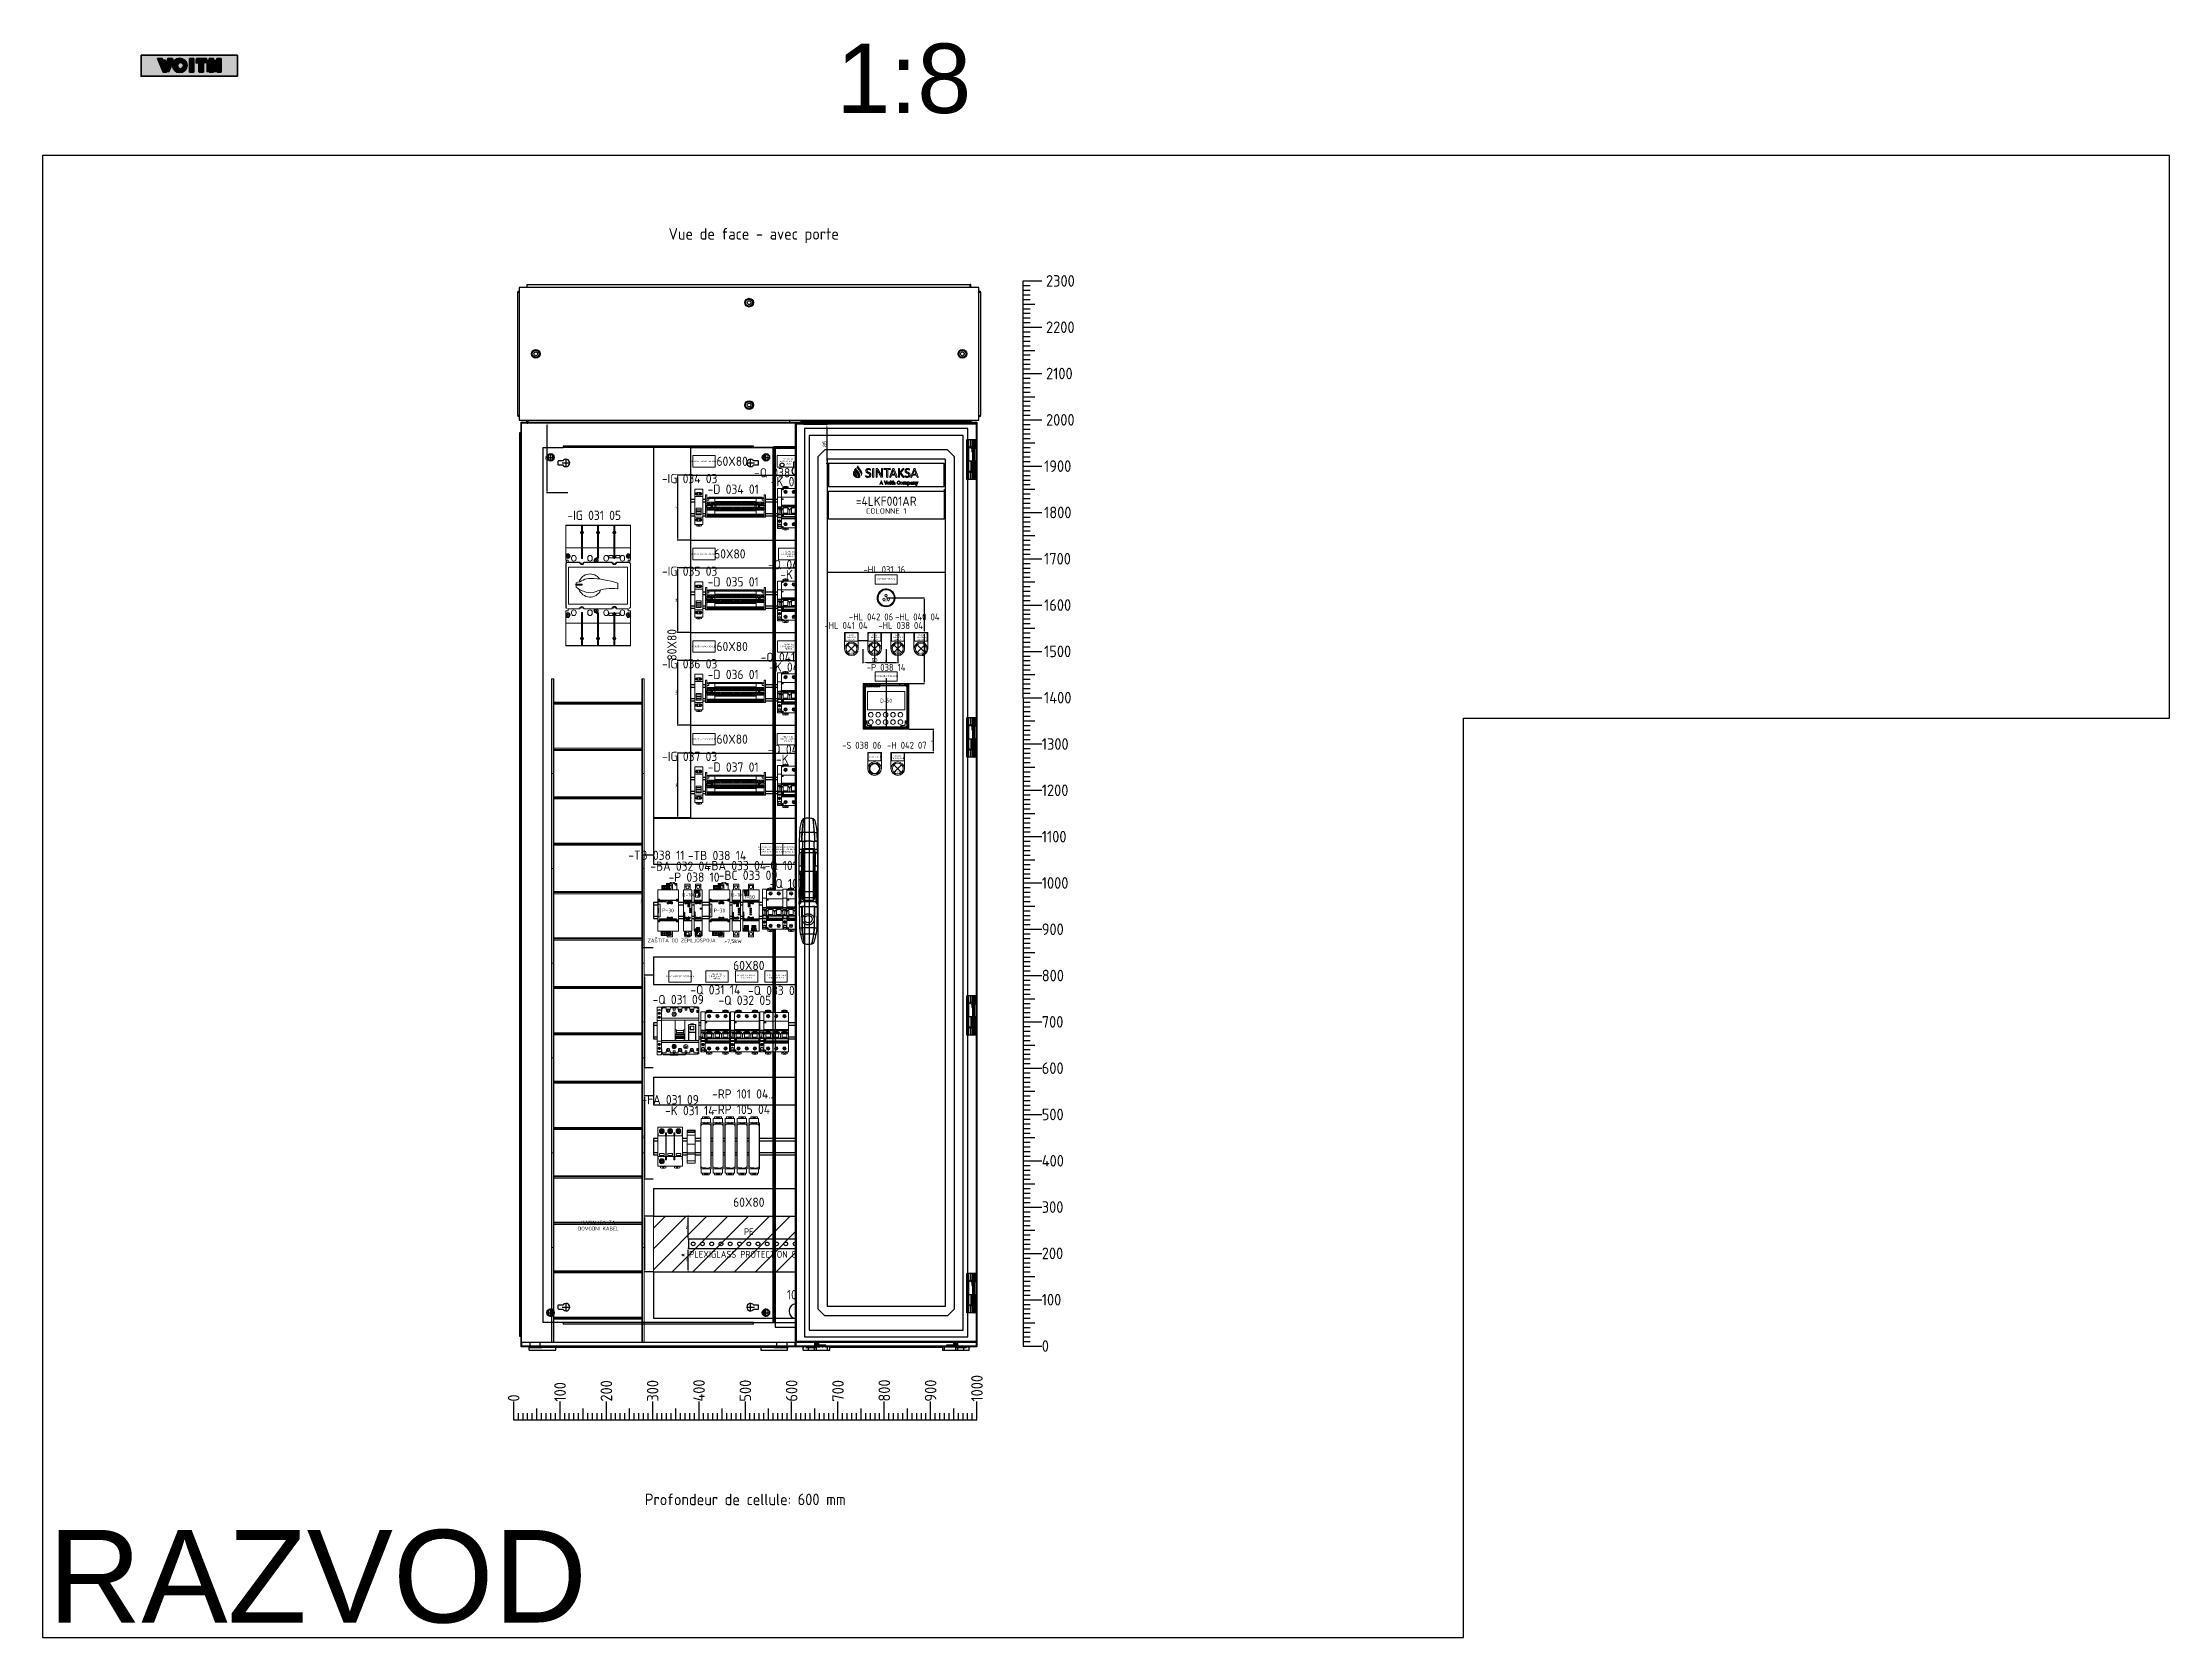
# Model space of a CAD drawing. Header units: millimetres. Extents: x 37984 to 70752, y 14140 to 37584.
# Drawn here: x 37984 to 42576, y 34140 to 37584 of the extents above; entities that cross this region are included whole.
import ezdxf
from ezdxf.enums import TextEntityAlignment as Align

# ---------------------------------------------------------------- set-up
doc = ezdxf.new("R2010")
doc.units = ezdxf.units.MM
doc.set_wipeout_variables(frame=1)
doc.linetypes.add('AUSGEZOGEN', pattern=[0])
doc.layers.add('! NO PLOT !', color=7, linetype='Continuous', true_color=0xff75dd, plot=False)
for name, color, linetype, lineweight in [('000-PI-Oprema', 30, 'Continuous', 5), ('000-SI-Oprema', 30, 'Continuous', 5), ('SI-ORMAR-Oprema', 30, 'Continuous', 5)]:
    doc.layers.add(name, color=color, linetype=linetype, lineweight=lineweight)
for name, color, linetype in [('000-PI-ORMAR', 2, 'Continuous'), ('000-PI_TEXT', 7, 'Continuous'), ('002-PI-Kabelska kanalica', 150, 'Continuous'), ('004-PI-DIN Šina', 3, 'Continuous'), ('AUT_7', 7, 'Continuous'), ('AUT_TEXT', 7, 'Continuous'), ('CONT_2', 7, 'AUSGEZOGEN'), ('Layer 1', 7, 'Continuous')]:
    doc.layers.add(name, color=color, linetype=linetype)
doc.layers.add('Voith_Blau', color=7, linetype='AUSGEZOGEN', true_color=0x2b2c7c)
doc.layers.add('Voith_Grau', color=7, linetype='AUSGEZOGEN', true_color=0xa5a8a6)
doc.styles.add('PI0', font='isocpeur.ttf', dxfattribs={"width": 0.9})
doc.styles.get("Standard").update_dxf_attribs({"font": 'arial.ttf'})
doc.dimstyles.new('ISO-25', dxfattribs={"dimtxt": 4, "dimasz": 3, "dimexe": 1.25, "dimexo": 0.625, "dimtad": 1, "dimtxsty": 'Standard', "dimcen": 3, "dimadec": 0, "dimazin": 0, "dimtfac": 1, "dimtmove": 0, "dimatfit": 3, "dimfxl": 1, "dimarcsym": 0})
doc.dimstyles.new('ISO-25-lb', dxfattribs={"dimtxt": 8, "dimasz": 8, "dimexe": 1.25, "dimexo": 0.625, "dimtad": 1, "dimtxsty": 'Standard', "dimcen": 5, "dimadec": 0, "dimazin": 0, "dimtfac": 1, "dimtmove": 0, "dimatfit": 3, "dimfxl": 1, "dimarcsym": 0})

msp = doc.modelspace()

# ---------------------------------------------------------------- texts
at = {"layer": '! NO PLOT !', "style": 'PI0', "width": 0.9}
msp.add_text('Vue de face - avec porte', height=25, dxfattribs=at).set_placement((39519.753, 37166.792), align=Align.MIDDLE)
at = {"layer": '! NO PLOT !', "ltscale": 0.25, "attachment_point": 5}
for s, insert, char_height in [('\\pxqc;{\\fArial|b0|i0|c238|p34;1:8}', (39843.678, 37505.33), 150), ('\\pxqc;{\\fArial|b0|i0|c238|p34;RAZVOD}', (38577.926, 34270.425), 200)]:
    msp.add_mtext_dynamic_manual_height_columns(s, width=2618.94585, gutter_width=12.5, heights=[0], dxfattribs=dict(at, insert=insert, char_height=char_height))
at = {"layer": '! NO PLOT !', "char_height": 8, "attachment_point": 5, "style": 'PI0'}
for s, insert, width in [('{\\fISOCPEUR|b0|i0|c238|p34;ZAŠTITA OD ZEMLJOSPOJA}', (39364.246, 35644.669), 202.05953), ('{\\fISOCPEUR|b0|i0|c238|p34;KANALICA ZA \\PDOVODNI KABEL}', (39184.172, 35029.204), 120.00001)]:
    msp.add_mtext(s, dxfattribs=dict(at, insert=insert, width=width))
at = {"char_height": 20, "width": 16.78721, "attachment_point": 5, "style": 'PI0'}
for s, insert in [('{\\fISOCPEUR|b0|i0|c238|p34;60}X{\\fISOCPEUR|b0|i0|c238|p34;8}0', (39473.189, 36679.404)), ('{\\fISOCPEUR|b0|i0|c238|p34;60}X{\\fISOCPEUR|b0|i0|c238|p34;8}0', (39468.197, 36479.404)), ('{\\fISOCPEUR|b0|i0|c238|p34;60}X{\\fISOCPEUR|b0|i0|c238|p34;8}0', (39473.189, 36279.404)), ('{\\fISOCPEUR|b0|i0|c238|p34;60}X{\\fISOCPEUR|b0|i0|c238|p34;8}0', (39473.189, 36079.404)), ('100X{\\fISOCPEUR|b0|i0|c238|p34;8}0', (39658.672, 35859.731)), ('{\\fISOCPEUR|b0|i0|c238|p34;60}X{\\fISOCPEUR|b0|i0|c238|p34;8}0', (39509.172, 35590.69)), ('{\\fISOCPEUR|b0|i0|c238|p34;60}X{\\fISOCPEUR|b0|i0|c238|p34;8}0', (39509.172, 35079.404)), ('100X{\\fISOCPEUR|b0|i0|c238|p34;8}0', (39629.172, 34879.731))]:
    msp.add_mtext(s, dxfattribs=dict(at, insert=insert))
at = {"insert": (39343.172, 36283.104), "char_height": 20, "width": 16.78721, "attachment_point": 5, "rotation": 90, "style": 'PI0'}
msp.add_mtext('{\\fISOCPEUR|b0|i0|c238|p34;8}0X{\\fISOCPEUR|b0|i0|c238|p34;8}0', dxfattribs=at)
at = {"layer": '000-PI_TEXT', "style": 'PI0', "width": 0.9}
for s, p in [('-Q 038 02', (39577.617, 36654.657)), ('-K 038 02', (39613.209, 36635.513)), ('-IG 038 05', (39714.357, 36655.483)), ('-Q 038 11...-Q 039 04', (39818.729, 36636.633)), ('-K 038 06', (39653.165, 36616.922)), ('-IG 031 05', (39175.364, 36562.667)), ('-Q 040 02', (39607.761, 36456.024)), ('-K 040 02', (39633.707, 36435.1)), ('-Q 041 02', (39590.07, 36256.254)), ('-K 041 02', (39607.761, 36235.035)), ('-IG 041 05', (39717.303, 36255.626)), ('-Q 041 11', (39736.363, 36234.702)), ('-Q 042 02', (39606.658, 36057.309)), ('-IG 042 05', (39746.795, 36050.691)), ('-K 042 02', (39624.349, 36036.09)), ('-K 042 04', (39653.785, 36013.445)), ('-Q 042 11', (39827.674, 36029.766)), ('-TB 038 11', (39309.643, 35828.742)), ('-TB 038 14', (39440.586, 35828.112)), ('-BA 032 04', (39361.487, 35805.089)), ('-BA 033 04', (39481.324, 35806.4)), ('-Q 101 04', (39596.652, 35806.781)), ('-Q 104 04', (39610.007, 35767.727)), ('-Q 031 14', (39436.933, 35538.182)), ('-Q 033 05', (39564.332, 35536.776)), ('-Q 032 05', (39500.632, 35515.576)), ('-FA 031 09', (39339.376, 35300.876)), ('-K 031 14', (39381.686, 35277.369))]:
    msp.add_text(s, height=20, dxfattribs=at).set_placement(p, align=Align.MIDDLE)
at = {"layer": '000-PI_TEXT', "linetype": 'Continuous', "char_height": 3, "attachment_point": 5, "style": 'PI0'}
for s, insert, width in [('1A', (39886.172, 36701.904), 8), ('1A', (39904.172, 36701.904), 8), ('ARRIVÉE 230VAC ONDULEE', (39412.172, 36679.404), 48), ('RELAIS DE\\PSURVEILLANCE DE\\PTENSION', (39594.637, 36679.404), 48), ('ARRIVÉE 230VAC ONDULEE', (39412.172, 36479.404), 48), ('RELAIS DE\\PSURVEILLANCE DE\\PTENSION', (39597.411, 36479.404), 48), ('1B', (39886.172, 36501.904), 8), ('1B', (39904.172, 36501.904), 8), ('ARRIVÉE 48VAC ONDULEE', (39412.172, 36279.404), 48), ('RELAIS DE\\PSURVEILLANCE DE\\PTENSION', (39595.259, 36279.404), 48), ('RÉSERVE', (39733.164, 36279.404), 48), ('1C', (39886.172, 36301.904), 8), ('1C', (39904.172, 36301.904), 8), ('1D', (39886.172, 36101.904), 8), ('1D', (39904.172, 36101.904), 8), ('ARRIVÉE 48VAC ONDULEE', (39412.172, 36079.404), 48), ('RELAIS DE\\PSURVEILLANCE DE\\PTENSION', (39594.261, 36079.404), 48), ('DEFAUT PARAFOUDRE', (39732.233, 36079.404), 48), ('RÉSERVE', (39780.233, 36079.404), 48), ("CONTRÔLE ARRÊT D'URGENCE\\PZONE - REZ-DE-CHAUSSÉE\\PGROUPE HYDRAULIQUE", (39558.722, 35841.658), 48), ("CONTRÔLE ARRÊT\\PD'URGENCE ZONE\\PPREMIER ÉTAGE MILIEU", (39606.722, 35841.658), 48), ('1E', (39706.172, 35601.904), 8), ('1E', (39724.172, 35601.904), 8), ('PARAFOUDRE DE SURTENSION', (39360.624, 35566.904), 48), ('RELAIS DE\\PSURVEILLANCE DE\\PTENSION', (39440.43, 35566.904), 48), ('MESURE DE DÉFAUT\\PÀ LA TERRE', (39504.627, 35566.904), 48), ('COMPTAGE DES GROS\\PCONSOMMATEURS', (39567.667, 35566.904), 48)]:
    msp.add_mtext(s, dxfattribs=dict(at, insert=insert, width=width))
at = {"layer": '000-PI_TEXT', "ltscale": 0.01, "char_height": 15, "attachment_point": 2, "style": 'PI0'}
for s, insert, width in [('\\pxqc;{\\fISOCPEUR|b0|i0|c238|p34;PE}', (39509.172, 35023.302), 48.05728), ('\\pxqc;* PLEXIGLASS{\\fISOCPEUR|b0|i0|c238|p34; }PROTECTION COVER', (39509.172, 34974.404), 286.37254)]:
    msp.add_mtext(s, dxfattribs=dict(at, insert=insert, width=width))
at = {"layer": 'AUT_TEXT', "style": 'PI0', "width": 0.9}
msp.add_text('Profondeur de cellule: 600 mm', height=25, dxfattribs=at).set_placement((39501.672, 34437.776), align=Align.MIDDLE)

# ---------------------------------------------------------------- blocks, each defined once
blk = doc.blocks.new('skala vodoravna 1000')
at = {"color": 7}
for p, q in [((46869, 36317.7), (46869, 36357.7)), ((46879, 36317.7), (46879, 36332.7)), ((46889, 36317.7), (46889, 36332.7)), ((46899, 36317.7), (46899, 36332.7)), ((46909, 36317.7), (46909, 36332.7)), ((46919, 36317.7), (46919, 36342.7)), ((46929, 36317.7), (46929, 36332.7)), ((46939, 36317.7), (46939, 36332.7)), ((46949, 36317.7), (46949, 36332.7)), ((46959, 36317.7), (46959, 36332.7)), ((46969, 36317.7), (46969, 36357.7)), ((46979, 36317.7), (46979, 36332.7)), ((46989, 36317.7), (46989, 36332.7)), ((46999, 36317.7), (46999, 36332.7)), ((47009, 36317.7), (47009, 36332.7)), ((47019, 36317.7), (47019, 36342.7)), ((47029, 36317.7), (47029, 36332.7)), ((47039, 36317.7), (47039, 36332.7)), ((47049, 36317.7), (47049, 36332.7)), ((47059, 36317.7), (47059, 36332.7)), ((47069, 36317.7), (47069, 36357.7)), ((47069, 36317.7), (47069, 36357.7)), ((47069, 36317.7), (47069, 36357.7)), ((47069, 36317.7), (47069, 36357.7)), ((47069, 36317.7), (47069, 36357.7)), ((47069, 36317.7), (47069, 36357.7)), ((47069, 36317.7), (47069, 36357.7)), ((47069, 36317.7), (47069, 36357.7)), ((47079, 36317.7), (47079, 36332.7)), ((47089, 36317.7), (47089, 36332.7)), ((47099, 36317.7), (47099, 36332.7)), ((47109, 36317.7), (47109, 36332.7)), ((47119, 36317.7), (47119, 36342.7)), ((47129, 36317.7), (47129, 36332.7)), ((47139, 36317.7), (47139, 36332.7)), ((47149, 36317.7), (47149, 36332.7)), ((47159, 36317.7), (47159, 36332.7)), ((47169, 36317.7), (47169, 36357.7)), ((47179, 36317.7), (47179, 36332.7)), ((47189, 36317.7), (47189, 36332.7)), ((47199, 36317.7), (47199, 36332.7)), ((47209, 36317.7), (47209, 36332.7)), ((47219, 36317.7), (47219, 36342.7)), ((47229, 36317.7), (47229, 36332.7)), ((47239, 36317.7), (47239, 36332.7)), ((47249, 36317.7), (47249, 36332.7)), ((47259, 36317.7), (47259, 36332.7)), ((47269, 36317.7), (47269, 36357.7)), ((47269, 36317.7), (47269, 36357.7)), ((47269, 36317.7), (47269, 36357.7)), ((47269, 36317.7), (47269, 36357.7)), ((47269, 36317.7), (47269, 36357.7)), ((47269, 36317.7), (47269, 36357.7)), ((47269, 36317.7), (47269, 36357.7)), ((47279, 36317.7), (47279, 36332.7)), ((47289, 36317.7), (47289, 36332.7)), ((47299, 36317.7), (47299, 36332.7)), ((47309, 36317.7), (47309, 36332.7)), ((47319, 36317.7), (47319, 36342.7)), ((47329, 36317.7), (47329, 36332.7)), ((47339, 36317.7), (47339, 36332.7)), ((47349, 36317.7), (47349, 36332.7)), ((47359, 36317.7), (47359, 36332.7)), ((47369, 36317.7), (47369, 36357.7)), ((47379, 36317.7), (47379, 36332.7)), ((47389, 36317.7), (47389, 36332.7)), ((47399, 36317.7), (47399, 36332.7)), ((47409, 36317.7), (47409, 36332.7)), ((47419, 36317.7), (47419, 36342.7)), ((47429, 36317.7), (47429, 36332.7)), ((47439, 36317.7), (47439, 36332.7)), ((47449, 36317.7), (47449, 36332.7)), ((47459, 36317.7), (47459, 36332.7)), ((47469, 36317.7), (47469, 36357.7)), ((47469, 36317.7), (47469, 36357.7)), ((47469, 36317.7), (47469, 36357.7)), ((47469, 36317.7), (47469, 36357.7)), ((47469, 36317.7), (47469, 36357.7)), ((47469, 36317.7), (47469, 36357.7)), ((47479, 36317.7), (47479, 36332.7)), ((47489, 36317.7), (47489, 36332.7)), ((47499, 36317.7), (47499, 36332.7)), ((47509, 36317.7), (47509, 36332.7)), ((47519, 36317.7), (47519, 36342.7)), ((47529, 36317.7), (47529, 36332.7)), ((47539, 36317.7), (47539, 36332.7)), ((47549, 36317.7), (47549, 36332.7)), ((47559, 36317.7), (47559, 36332.7)), ((47569, 36317.7), (47569, 36357.7)), ((47579, 36317.7), (47579, 36332.7)), ((47589, 36317.7), (47589, 36332.7)), ((47599, 36317.7), (47599, 36332.7)), ((47609, 36317.7), (47609, 36332.7)), ((47619, 36317.7), (47619, 36342.7)), ((47629, 36317.7), (47629, 36332.7)), ((47639, 36317.7), (47639, 36332.7)), ((47649, 36317.7), (47649, 36332.7)), ((47659, 36317.7), (47659, 36332.7)), ((47669, 36317.7), (47669, 36357.7)), ((47669, 36317.7), (47669, 36357.7)), ((47669, 36317.7), (47669, 36357.7)), ((47669, 36317.7), (47669, 36357.7)), ((47669, 36317.7), (47669, 36357.7)), ((47669, 36317.7), (47669, 36357.7)), ((47669, 36317.7), (47669, 36357.7)), ((47679, 36317.7), (47679, 36332.7)), ((47689, 36317.7), (47689, 36332.7)), ((47699, 36317.7), (47699, 36332.7)), ((47709, 36317.7), (47709, 36332.7)), ((47719, 36317.7), (47719, 36342.7)), ((47729, 36317.7), (47729, 36332.7)), ((47739, 36317.7), (47739, 36332.7)), ((47749, 36317.7), (47749, 36332.7)), ((47759, 36317.7), (47759, 36332.7)), ((47769, 36317.7), (47769, 36357.7)), ((47779, 36317.7), (47779, 36332.7)), ((47789, 36317.7), (47789, 36332.7)), ((47799, 36317.7), (47799, 36332.7)), ((47809, 36317.7), (47809, 36332.7)), ((47819, 36317.7), (47819, 36342.7)), ((47829, 36317.7), (47829, 36332.7)), ((47839, 36317.7), (47839, 36332.7)), ((47849, 36317.7), (47849, 36332.7)), ((47859, 36317.7), (47859, 36332.7)), ((47869, 36317.7), (47869, 36357.7)), ((47869, 36317.7), (47869, 36357.7)), ((47869, 36317.7), (47869, 36357.7)), ((47869, 36317.7), (47869, 36357.7)), ((47869, 36317.7), (47869, 36357.7)), ((47869, 36317.7), (47869, 36357.7)), ((47869, 36317.7), (47869, 36357.7)), ((47869, 36317.7), (47869, 36357.7)), ((47669, 36317.7), (46869, 36317.7)), ((47869, 36317.7), (47669, 36317.7))]:
    blk.add_line(p, q, dxfattribs=at)
at = {"color": 7, "style": 'PI0', "width": 0.9}
for s, p in [('0', (46869, 36357.7)), ('100', (46969, 36357.7)), ('200', (47069, 36357.7)), ('300', (47169, 36357.7)), ('400', (47269, 36357.7)), ('500', (47369, 36357.7)), ('600', (47469, 36357.7)), ('700', (47569, 36357.7)), ('800', (47669, 36357.7)), ('900', (47769, 36357.7)), ('1000', (47869, 36357.7))]:
    blk.add_text(s, height=25, rotation=90, dxfattribs=at).set_placement(p, align=Align.MIDDLE_LEFT)
blk = doc.blocks.new('*U548')
at = {"layer": '000-PI-ORMAR'}
for p, q in [((-19.3, 101.3), (-19.7, 86.2)), ((-19.1, 105.2), (-13.4, 105.2)), ((-13.4, 105.2), (-10.6, 134.6)), ((13.2, 105.2), (-13.2, 105.2)), ((-10.5, 134.6), (-10.9, 134.5)), ((10.9, 134.5), (10.5, 134.6)), ((13.4, 105.2), (10.6, 134.6)), ((13.4, 105.2), (19.1, 105.2)), ((19.7, 86.2), (19.3, 101.3)), ((-19.7, 86.2), (-20.5, 27.7)), ((-19.7, 86.2), (-20.1, 61)), ((-20.1, 61.9), (-17.3, 61.9)), ((-20.1, 61.8), (-14.7, 61.8)), ((-20, 69.3), (-12.7, 69.3)), ((-20, 69), (-17.3, 69)), ((-19.7, 87), (-14.2, 87)), ((-19.7, 86.2), (-12.5, 86.2)), ((-17.3, 69.3), (17.3, 69.3)), ((-17.3, 61.8), (17.3, 61.8)), ((-15, 32.8), (-13.4, 60.3)), ((-13.3, -35.1), (-14.7, 61.8)), ((-14.1, 86.2), (-14.2, 87)), ((-14, 85.3), (-14.1, 86.2)), ((-12.5, 86.2), (-13.4, 60.3)), ((-12.7, 69.3), (-12.6, 69.3)), ((-12.6, 69.3), (-12.6, -39.1)), ((-11.2, 85.1), (-12.5, 86.2)), ((-10.7, 70.5), (-10.7, -41)), ((-10.7, 70.5), (10.7, 70.5)), ((10.7, 70.5), (10.7, -41)), ((12.5, 86.2), (11.2, 85.1)), ((12, 85.8), (14, 85.3)), ((12.5, 86.2), (19.7, 86.2)), ((13.4, 60.3), (12.5, 86.2)), ((12.6, 69.3), (12.6, -39.1)), ((12.6, 69.3), (12.7, 69.3)), ((12.7, 69.3), (20, 69.3)), ((14.7, 61.8), (13.3, -35.1)), ((13.4, 60.3), (15, 32.8)), ((14, 85.3), (14.1, 86.2)), ((14.1, 86.2), (14.2, 87)), ((14.2, 87), (19.7, 87)), ((14.7, 61.8), (20.1, 61.8)), ((17.3, 69), (20, 69)), ((17.3, 61.9), (20.1, 61.9)), ((20.5, 27.7), (19.7, 86.2)), ((20.1, 60.6), (19.7, 86.2)), ((20.5, 27.7), (20.3, 48.5)), ((-20.4, 35.9), (-20.5, 27.7)), ((-20.5, 32.8), (-15, 32.8)), ((-20.5, 27.7), (-20.1, -55.1)), ((-17.2, 17.8), (-20.5, 23.4)), ((-17.2, 14.2), (-20.5, 17)), ((-17.2, 2.5), (-20.5, 2.6)), ((-19.8, 21.4), (19.8, 21.4)), ((-17.2, 17.8), (-17.2, -47.4)), ((-16.2, 2.4), (-16.5, 15.5)), ((-16.5, 15.5), (-16.5, -46.1)), ((-16.4, 10.5), (-16.5, 13)), ((-16.2, 2.4), (-16.5, 2.5)), ((-16.2, -35.1), (-16.2, 2.4)), ((15, 32.8), (20.5, 32.8)), ((16.5, 15.5), (16.2, 2.4)), ((16.5, 2.5), (16.2, 2.4)), ((16.2, 2.4), (16.2, -35.1)), ((16.5, 13), (16.4, 10.5)), ((16.5, 15.5), (16.5, -46.1)), ((20.5, 23.4), (17.2, 17.8)), ((17.2, 17.8), (17.2, -47.4)), ((20.5, 17), (17.2, 14.2)), ((20.5, 2.6), (17.2, 2.5)), ((20.1, -55.1), (20.5, 27.7)), ((-20.5, -18.2), (-20.4, -35.1)), ((-20.5, -22.5), (20.5, -22.5)), ((-20.4, -35.1), (-13.3, -35.1)), ((-20.2, -44.2), (-20.1, -55.1)), ((-20.2, -44.2), (20.2, -44.2)), ((-16.5, -46.1), (-16.4, -43.8)), ((-16.4, -43.8), (16.4, -43.8)), ((-16.2, -35.1), (16.2, -35.1)), ((-11.5, -22.7), (-11.5, -29.5)), ((-10.7, -41), (10.7, -41)), ((13.3, -35.1), (20.4, -35.1)), ((16.4, -43.8), (16.5, -46.1)), ((20.1, -55.1), (20.2, -44.2)), ((20.4, -35.1), (20.5, -18.2)), ((-20.2, -50.4), (-17.2, -47.4)), ((-20.1, -55.1), (20.1, -55.1)), ((-20.1, -55.1), (-19.2, -96.1)), ((-20.1, -55.7), (-14, -55.7)), ((-14, -55.7), (-13.9, -55.1)), ((-13.4, -100.7), (-14, -55.7)), ((-13.9, -55.1), (-13.7, -54.4)), ((13.4, -100.7), (14, -55.7)), ((13.9, -55.1), (13.7, -54.4)), ((14, -55.7), (13.9, -55.1)), ((14, -55.7), (20.1, -55.7)), ((17.2, -47.4), (20.2, -50.4)), ((19.2, -96.1), (20.1, -55.1)), ((-19, -100.7), (-13.4, -100.7)), ((-17.1, -114.8), (-12, -114.8)), ((13.1, -100.7), (-13.1, -100.7)), ((11.7, -114.8), (-11.7, -114.8)), ((-9.7, -134.8), (-8, -135.2)), ((-7.8, -135.2), (-8, -135.2)), ((7.8, -135.2), (8, -135.2)), ((8, -135.2), (9.7, -134.8)), ((12, -114.8), (17.1, -114.8)), ((13.4, -100.7), (19, -100.7))]:
    blk.add_line(p, q, dxfattribs=at)
for points in [[(-19.1, 105.2), (-19.2, 104.3), (-19.2, 103.3), (-19.3, 102.3), (-19.3, 101.3)], [(-14.4, 130.2), (-15.3, 127.2), (-16.1, 124.2), (-16.9, 121.1), (-17.5, 118), (-18.1, 114.8), (-18.5, 111.7), (-18.9, 108.5), (-19.1, 105.2)], [(-10.9, 134.5), (-11.6, 133.9), (-12.2, 133.2), (-12.8, 132.5), (-13.4, 131.8), (-13.9, 131), (-14.4, 130.2)], [(-14.2, 87), (-14.2, 90.3), (-14.2, 93.5), (-14, 96.6), (-13.9, 99.7), (-13.6, 102.7), (-13.4, 105.2)], [(10.5, 134.6), (8.3, 135.2), (6.2, 135.5), (4, 135.8), (1.7, 136), (-0.5, 136), (-2.8, 135.9), (-4.7, 135.7), (-6.7, 135.5), (-8.6, 135.1), (-10.5, 134.6)], [(14.4, 130.2), (13.7, 131.4), (12.9, 132.5), (12.3, 133.2), (11.6, 133.9), (10.9, 134.5)], [(14.2, 87), (14.2, 90.3), (14.2, 93.5), (14, 96.6), (13.9, 99.7), (13.6, 102.7), (13.4, 105.2)], [(19.1, 105.2), (18.9, 108.4), (18.5, 111.6), (18.1, 114.7), (17.5, 117.9), (16.9, 121), (16.2, 124.1), (15.3, 127.2), (14.4, 130.2)], [(19.3, 101.3), (19.3, 102.3), (19.2, 103.3), (19.2, 104.3), (19.1, 105.2)], [(-12.7, 69.3), (-13.2, 68.4), (-13.6, 67.5), (-14, 66.6), (-14.3, 65.6), (-14.5, 64.6), (-14.6, 63.5), (-14.7, 62.5), (-14.7, 61.8)], [(-14, 85.3), (-12.2, 85.8), (-12, 85.8)], [(-12.6, 69.3), (-12.5, 69.5), (-12.3, 69.7), (-12.2, 69.9), (-12, 70), (-11.8, 70.2), (-11.6, 70.3), (-11.4, 70.4), (-11.2, 70.4), (-11, 70.5), (-10.7, 70.5)], [(-12, 85.8), (-10.3, 86.1), (-8.4, 86.4), (-6.5, 86.7), (-4.5, 86.9), (-2.5, 87), (-0.5, 87), (1.5, 87), (3.6, 86.9), (5.7, 86.8), (7.8, 86.5), (9.9, 86.2), (12, 85.8), (12, 85.8)], [(11.2, 85.1), (8.8, 85.5), (6.3, 85.8), (3.8, 86), (1.3, 86.1), (-0.8, 86.1), (-2.8, 86), (-4.9, 85.9), (-7, 85.7), (-9.1, 85.4), (-11.2, 85.1)], [(10.7, 70.5), (11, 70.5), (11.2, 70.4), (11.4, 70.4), (11.6, 70.3), (11.8, 70.2), (12, 70), (12.2, 69.9), (12.3, 69.7), (12.5, 69.5), (12.6, 69.3)], [(14.7, 61.8), (14.7, 62.9), (14.6, 63.9), (14.4, 65), (14.1, 66), (13.8, 66.9), (13.4, 67.9), (13, 68.8), (12.7, 69.3)], [(-16.5, 15.5), (-16.5, 15.9), (-16.6, 16.3), (-16.7, 16.6), (-16.8, 17), (-16.9, 17.3), (-17.1, 17.6), (-17.2, 17.8)], [(17.2, 17.8), (17, 17.5), (16.9, 17.2), (16.7, 16.8), (16.6, 16.5), (16.6, 16.1), (16.5, 15.8), (16.5, 15.5)], [(-16.4, -43.8), (-16.4, -43.1), (-16.3, -42.4), (-16.3, -41.6), (-16.3, -40.7), (-16.3, -39.9), (-16.3, -38.9), (-16.3, -38), (-16.2, -37), (-16.2, -36), (-16.2, -35.1)], [(-13.3, -35.1), (-13.2, -36.2), (-13.1, -37.2), (-12.9, -38.2), (-12.6, -39.1)], [(-12.6, -39.1), (-12.4, -39.6), (-12.1, -40.1), (-12, -40.4), (-11.8, -40.6), (-11.5, -40.7), (-11.3, -40.9), (-11, -40.9), (-10.8, -41), (-10.7, -41)], [(10.7, -41), (11, -40.9), (11.2, -40.9), (11.4, -40.8), (11.6, -40.7), (11.8, -40.5), (12, -40.3), (12.3, -39.8), (12.6, -39.3), (12.6, -39.1)], [(12.6, -39.1), (12.9, -38.1), (13.1, -37.1), (13.2, -36), (13.3, -35.1)], [(16.2, -35.1), (16.2, -36.1), (16.2, -37.1), (16.3, -38.1), (16.3, -39), (16.3, -39.9), (16.3, -40.8), (16.3, -41.7), (16.3, -42.5), (16.4, -43.2), (16.4, -43.8)], [(-17.2, -47.4), (-17, -47.3), (-16.9, -47.1), (-16.7, -46.9), (-16.6, -46.7), (-16.6, -46.5), (-16.5, -46.3), (-16.5, -46.1)], [(-9.6, -55.1), (-9.9, -55), (-11.8, -54.7), (-13.7, -54.4)], [(8.9, -73.9), (9.6, -74.6), (10.3, -75.5), (10.9, -76.3), (11.4, -77.3), (11.9, -78.2), (12.2, -79.2), (12.5, -80.2), (12.6, -81.3), (12.7, -82.3), (12.6, -83.3), (12.5, -84.2), (12.3, -85.2), (12.1, -86.1), (11.7, -87), (11.3, -87.9), (10.9, -88.7), (10.3, -89.5), (9.7, -90.3), (9, -91), (8.3, -91.6), (7.5, -92.2), (6.6, -92.8), (5.7, -93.3), (4.8, -93.7), (3.7, -94), (2.7, -94.3), (1.6, -94.5), (0.5, -94.5), (-0.6, -94.5), (-1.7, -94.4), (-2.8, -94.3), (-3.8, -94), (-4.9, -93.6), (-5.9, -93.2), (-6.9, -92.6), (-7.8, -92), (-8.6, -91.3), (-9.4, -90.6), (-10.1, -89.7), (-10.8, -88.9), (-11.3, -88), (-11.7, -87), (-12.1, -86.1), (-12.4, -85.1), (-12.6, -84.1), (-12.7, -83.1), (-12.7, -82.1), (-12.6, -81.2), (-12.5, -80.2), (-12.2, -79.3), (-11.9, -78.4), (-11.6, -77.5), (-11.1, -76.7), (-10.6, -75.9), (-10, -75.1), (-9.4, -74.3), (-8.6, -73.6), (-7.8, -73), (-7, -72.4), (-6.1, -71.9), (-5.1, -71.4), (-4.1, -71), (-3.1, -70.7), (-2, -70.5), (-0.9, -70.4), (0.1, -70.4), (1.2, -70.4), (2.3, -70.6), (3.3, -70.8), (4.4, -71.1), (5.4, -71.5), (6.3, -72), (7.2, -72.5), (8.1, -73.2), (8.9, -73.9)], [(9.6, -55.1), (7.8, -55.3), (5.8, -55.5), (3.8, -55.6), (1.7, -55.7), (-0.4, -55.7), (-2.4, -55.6), (-4.3, -55.6), (-6.2, -55.4), (-8.1, -55.2), (-9.6, -55.1)], [(13.7, -54.4), (11.7, -54.8), (9.8, -55), (9.6, -55.1)], [(16.5, -46.1), (16.5, -46.3), (16.6, -46.5), (16.7, -46.8), (16.8, -47), (16.9, -47.1), (17.1, -47.3), (17.2, -47.4)], [(-19.2, -96.1), (-19.1, -98.4), (-19, -100.7)], [(-19, -100.7), (-18.8, -102.4), (-18.7, -104.2), (-18.5, -105.9), (-18.3, -107.6), (-18.1, -109.2), (-17.8, -110.9), (-17.6, -111.9), (-17.5, -112.9), (-17.3, -113.9), (-17.1, -114.8)], [(-17.1, -114.8), (-16.5, -117.9), (-15.7, -120.9), (-14.9, -123.8), (-14.1, -126.7), (-13.1, -129.6), (-12.1, -132.3)], [(-12, -114.8), (-12.4, -112.5), (-12.7, -110.1), (-13, -107.5), (-13.2, -104.8), (-13.4, -102.1), (-13.4, -100.7)], [(-12.1, -132.3), (-11.6, -133), (-11, -133.6), (-10.4, -134.2), (-9.7, -134.8)], [(-8, -135.2), (-10.5, -123.5), (-12, -114.8)], [(-7.8, -135.2), (-5.9, -135.6), (-4.1, -135.8), (-2.2, -135.9), (-0.2, -136), (1.7, -136), (3.7, -135.8), (5.8, -135.6), (7.8, -135.2)], [(8, -135.2), (10.5, -123.5), (12, -114.8)], [(9.7, -134.8), (10.4, -134.2), (11, -133.6), (11.6, -133), (12.1, -132.3)], [(12, -114.8), (12.4, -112.5), (12.7, -110.1), (13, -107.5), (13.2, -104.8), (13.4, -102.1), (13.4, -100.7)], [(12.1, -132.3), (13.1, -129.6), (14.1, -126.8), (14.9, -123.9), (15.7, -120.9), (16.5, -117.9), (17.1, -114.8)], [(17.1, -114.8), (17.4, -113.4), (17.6, -111.9), (17.9, -110.4), (18.1, -108.7), (18.4, -107), (18.6, -105.3), (18.7, -104.2), (18.8, -103), (18.9, -101.8), (19, -100.7)], [(19, -100.7), (19.1, -98.4), (19.2, -96.1)]]:
    blk.add_lwpolyline(points, dxfattribs=at)
blk.add_circle((0, -82.1), 8.15, dxfattribs=at)
for centre, major_axis, ratio, start_param, end_param in [((-7.5, 87.2), (0, 37), 0.175521, 1.061397, 1.596486), ((73, -135.2), (0, 546.8), 0.175521, 1.054802, 1.115623), ((-73, -135.2), (0, 546.8), 0.175521, -1.115623, -1.054802), ((7.5, 87.2), (0, 37), 0.175521, 4.6867, 5.221788), ((-7.5, 87.2), (0, 37), 0.175521, -4.6867, -4.66155), ((7.5, 87.2), (0, 37), 0.175521, 4.66155, 4.6867), ((-19.5, 12.8), (-3, 0), 0.71325, 3.261467, 3.839724), ((-19.5, 2.5), (-3, 0), 0.017452, 3.261467, 3.839724), ((19.5, 12.8), (-3, 0), 0.71325, 5.585054, 6.163311), ((19.5, 2.5), (-3, 0), 0.017452, -0.698132, -0.119874), ((137.5, -39.6), (0, 669.9), 0.225671, -4.689366, -4.621155), ((-137.5, -39.6), (0, 669.9), 0.225671, 4.621155, 4.689366), ((-5.9, -95.4), (0, 32.4), 0.225671, 1.735147, 2.215471), ((21.2, -9.1), (0, 180.2), 0.225671, -4.085045, -3.936826), ((-21.2, -9.1), (0, 180.2), 0.225671, 3.936826, 4.085045), ((5.9, -95.4), (0, 32.4), 0.225671, 4.067714, 4.548039)]:
    blk.add_ellipse(centre, major_axis=major_axis, ratio=ratio, start_param=start_param, end_param=end_param, dxfattribs=at)
blk = doc.blocks.new('A$C34f25ed7')
at = {"layer": '000-PI-ORMAR'}
blk.add_blockref('*U548', (-4, -1008.4), dxfattribs=at)
blk = doc.blocks.new('*D583')
at = {"layer": '! NO PLOT !', "color": 0, "linetype": 'Continuous', "lineweight": -2, "ltscale": 0.25, "transparency": 16777216}
for p, q in [((39627.3, 36759.4), (39679, 36759.4)), ((39677.7, 36751.4), (39677.7, 36682.4)), ((39701.1, 36674.4), (39676.5, 36674.4))]:
    blk.add_line(p, q, dxfattribs=at)
at = {"layer": '! NO PLOT !', "color": 0, "ltscale": 0.25, "transparency": 16777216}
for points in [[(39676.4, 36751.4), (39679.1, 36751.4), (39677.7, 36759.4)], [(39676.4, 36682.4), (39679.1, 36682.4), (39677.7, 36674.4)]]:
    blk.add_solid(points, dxfattribs=at)
at = {"layer": 'Defpoints', "color": 0, "ltscale": 0.25, "transparency": 16777216}
for p in [(39626.7, 36759.4), (39677.7, 36674.4), (39701.7, 36674.4)]:
    blk.add_point(p, dxfattribs=at)
at = {"layer": '! NO PLOT !', "color": 0, "lineweight": 25, "ltscale": 0.25, "transparency": 16777216, "insert": (39673, 36716.9), "char_height": 8, "attachment_point": 5, "rotation": 90}
blk.add_mtext('85', dxfattribs=at)
blk = doc.blocks.new('podloska')
at = {"layer": '000-PI-Oprema'}
for p, q in [((43278.7, 39063.5), (43278.7, 39097.9)), ((43279.2, 39098.4), (43308, 39098.4)), ((43280, 39080.9), (43280, 39096.6)), ((43281, 39097.6), (43306.2, 39097.6)), ((43281, 39079.9), (43306.2, 39079.9)), ((43307.2, 39080.9), (43307.2, 39096.6)), ((43308.5, 39063.5), (43308.5, 39097.9))]:
    blk.add_line(p, q, dxfattribs=at)
blk.add_circle((43293.6, 39063.5), 14.3, dxfattribs=at)
at = {"layer": '000-PI-Oprema', "ltscale": 0.25}
blk.add_circle((43293.6, 39063.5), 11.7, dxfattribs=at)
at = {"layer": '000-PI-Oprema'}
for centre, radius, start, end in [((43279.2, 39097.9), 0.5, 90, 179.9998), ((43281, 39096.6), 1, 90, 180.0001), ((43281, 39080.9), 1, 180, 270), ((43306.2, 39096.6), 1, 359.9999, 90), ((43306.2, 39080.9), 1, 270, 0), ((43308, 39097.9), 0.5, 0.0002, 90), ((43293.6, 39063.5), 14.9, 180, 0)]:
    blk.add_arc(centre, radius, start, end, dxfattribs=at)
blk = doc.blocks.new('*D886')
at = {"layer": '! NO PLOT !', "color": 0, "linetype": 'Continuous', "lineweight": -2, "ltscale": 0.25, "transparency": 16777216}
for p, q in [((39755.6, 36273.7), (39755.6, 36243.6)), ((39763.6, 36244.8), (39797.6, 36244.8)), ((39805.6, 36273.8), (39805.6, 36243.6))]:
    blk.add_line(p, q, dxfattribs=at)
at = {"layer": '! NO PLOT !', "color": 0, "ltscale": 0.25, "transparency": 16777216}
for points in [[(39763.6, 36246.2), (39763.6, 36243.5), (39755.6, 36244.8)], [(39797.6, 36246.2), (39797.6, 36243.5), (39805.6, 36244.8)]]:
    blk.add_solid(points, dxfattribs=at)
at = {"layer": 'Defpoints', "color": 0, "ltscale": 0.25, "transparency": 16777216}
for p in [(39755.6, 36274.4), (39805.6, 36274.5), (39805.6, 36244.8)]:
    blk.add_point(p, dxfattribs=at)
at = {"layer": '! NO PLOT !', "color": 0, "ltscale": 0.25, "transparency": 16777216, "insert": (39780.6, 36249.6), "char_height": 8, "attachment_point": 5}
blk.add_mtext('50', dxfattribs=at)
blk = doc.blocks.new('*D887')
at = {"layer": '! NO PLOT !', "color": 0, "lineweight": -2, "ltscale": 0.25, "transparency": 16777216}
for p, q in [((39806.3, 36384.4), (39888.7, 36384.4)), ((39887.5, 36381.4), (39887.5, 36312.4)), ((39831.3, 36309.4), (39888.7, 36309.4))]:
    blk.add_line(p, q, dxfattribs=at)
at = {"layer": '! NO PLOT !', "color": 0, "ltscale": 0.25, "transparency": 16777216}
for points in [[(39887, 36381.4), (39888, 36381.4), (39887.5, 36384.4)], [(39887, 36312.4), (39888, 36312.4), (39887.5, 36309.4)]]:
    blk.add_solid(points, dxfattribs=at)
at = {"layer": 'Defpoints', "color": 0, "ltscale": 0.25, "transparency": 16777216}
for p in [(39805.7, 36384.4), (39830.7, 36309.4), (39887.5, 36309.4)]:
    blk.add_point(p, dxfattribs=at)
at = {"layer": '! NO PLOT !', "color": 0, "ltscale": 0.25, "transparency": 16777216, "insert": (39884.8, 36346.9), "char_height": 4, "attachment_point": 5, "rotation": 90}
blk.add_mtext('75', dxfattribs=at)
blk = doc.blocks.new('*D888')
at = {"layer": '! NO PLOT !', "color": 0, "lineweight": -2, "ltscale": 0.25, "transparency": 16777216}
for p, q in [((39781.3, 36309.4), (39888.7, 36309.4)), ((39887.4, 36306.4), (39887.4, 36202.4)), ((39855.6, 36199.4), (39888.7, 36199.4))]:
    blk.add_line(p, q, dxfattribs=at)
at = {"layer": '! NO PLOT !', "color": 0, "ltscale": 0.25, "transparency": 16777216}
for points in [[(39886.9, 36306.4), (39887.9, 36306.4), (39887.4, 36309.4)], [(39886.9, 36202.4), (39887.9, 36202.4), (39887.4, 36199.4)]]:
    blk.add_solid(points, dxfattribs=at)
at = {"layer": 'Defpoints', "color": 0, "ltscale": 0.25, "transparency": 16777216}
for p in [(39780.7, 36309.4), (39855, 36199.4), (39887.4, 36199.4)]:
    blk.add_point(p, dxfattribs=at)
at = {"layer": '! NO PLOT !', "color": 0, "ltscale": 0.25, "transparency": 16777216, "insert": (39884.7, 36262.1), "char_height": 4, "attachment_point": 5, "rotation": 90}
blk.add_mtext('110', dxfattribs=at)
blk = doc.blocks.new('D55_48290204')
at = {"layer": '000-PI-Oprema'}
for p, q in [((46664.8, 36771.5), (46566.2, 36771.5)), ((46566.2, 36672.9), (46566.2, 36771.5)), ((46566.2, 36771.5), (46567.6, 36770.2)), ((46567.6, 36766), (46567.1, 36765.5)), ((46567.1, 36765.5), (46567.1, 36752)), ((46567.1, 36750.9), (46567.1, 36752)), ((46570.1, 36752), (46567.1, 36752)), ((46567.6, 36674.3), (46567.6, 36770.2)), ((46663.5, 36770.2), (46567.6, 36770.2)), ((46567.6, 36770.1), (46663.5, 36770.1)), ((46567.6, 36770.1), (46567.8, 36769.9)), ((46567.6, 36674.3), (46567.6, 36770.1)), ((46567.6, 36768), (46567.6, 36768)), ((46567.6, 36766.4), (46567.6, 36768)), ((46567.6, 36768), (46567.6, 36766.4)), ((46567.8, 36766.3), (46567.6, 36766.4)), ((46567.6, 36766), (46567.8, 36766.3)), ((46570.1, 36763.5), (46567.6, 36766)), ((46567.6, 36750.9), (46567.6, 36766)), ((46567.6, 36763.6), (46567.6, 36763.6)), ((46567.6, 36763.6), (46570.1, 36761.1)), ((46567.6, 36763.6), (46567.6, 36763.6)), ((46567.6, 36758.3), (46567.6, 36758.3)), ((46567.6, 36755.5), (46567.6, 36755.5)), ((46567.6, 36750.9), (46567.6, 36750.8)), ((46570.1, 36750.9), (46567.6, 36750.9)), ((46567.6, 36750.8), (46570.1, 36750.8)), ((46567.6, 36750.8), (46570.1, 36750.8)), ((46663.2, 36769.9), (46567.8, 36769.9)), ((46567.8, 36769.9), (46567.8, 36674.4)), ((46567.8, 36766.3), (46568.1, 36766.5)), ((46567.8, 36766.3), (46568.5, 36765.6)), ((46568.1, 36766.5), (46568.3, 36766.8)), ((46568.3, 36766.8), (46568.6, 36767.1)), ((46568.5, 36765.6), (46572.1, 36769.2)), ((46568.5, 36765.6), (46568.5, 36765.6)), ((46569.9, 36764.1), (46568.5, 36765.6)), ((46568.6, 36767.1), (46568.8, 36767.3)), ((46568.8, 36767.3), (46569.1, 36767.6)), ((46572.6, 36768.7), (46569, 36765.1)), ((46569.1, 36767.6), (46569.4, 36767.8)), ((46569.4, 36767.8), (46570.4, 36766.8)), ((46569.6, 36770), (46569.6, 36770)), ((46569.6, 36770), (46571.2, 36770)), ((46571.2, 36770), (46569.6, 36770)), ((46571.9, 36765.8), (46569.6, 36768.1)), ((46570.1, 36768.5), (46569.8, 36768.3)), ((46569.8, 36768.3), (46572.1, 36766)), ((46569.8, 36766.6), (46569.8, 36767.9)), ((46569.8, 36767.9), (46569.9, 36767.9)), ((46569.8, 36767.9), (46569.8, 36767.9)), ((46569.8, 36767.9), (46569.8, 36767.9)), ((46569.8, 36767.9), (46569.8, 36767.9)), ((46569.8, 36767.9), (46569.8, 36767.9)), ((46569.8, 36767.9), (46569.8, 36767.9)), ((46569.8, 36767.9), (46569.8, 36767.9)), ((46569.8, 36767.9), (46569.8, 36767.9)), ((46569.8, 36765.7), (46572.6, 36766.9)), ((46569.8, 36766.6), (46569.9, 36766.7)), ((46569.8, 36766.6), (46569.8, 36766.6)), ((46569.8, 36766.6), (46569.8, 36766.6)), ((46569.8, 36766.6), (46569.8, 36766.6)), ((46569.8, 36766.6), (46569.8, 36766.6)), ((46569.8, 36766.6), (46569.8, 36766.6)), ((46569.8, 36766.6), (46569.8, 36766.6)), ((46569.8, 36766.6), (46569.8, 36766.6)), ((46569.8, 36765.7), (46569.8, 36764.4)), ((46569.8, 36765.7), (46569.8, 36765.7)), ((46569.8, 36765.7), (46569.8, 36765.7)), ((46569.8, 36765.7), (46569.8, 36765.7)), ((46569.8, 36765.7), (46569.8, 36765.7)), ((46569.8, 36765.7), (46569.8, 36765.7)), ((46569.8, 36765.7), (46569.8, 36765.7)), ((46569.8, 36765.7), (46569.8, 36765.7)), ((46569.8, 36764.4), (46572.5, 36765.6)), ((46569.8, 36764.4), (46569.8, 36764.4)), ((46569.8, 36764.4), (46569.8, 36764.4)), ((46569.8, 36764.4), (46569.8, 36764.4)), ((46569.8, 36764.4), (46569.8, 36764.4)), ((46569.8, 36764.4), (46569.8, 36764.4)), ((46569.8, 36764.4), (46569.8, 36764.4)), ((46569.8, 36764.4), (46569.8, 36764.4)), ((46569.9, 36767.9), (46570.1, 36768)), ((46569.9, 36764.1), (46573.5, 36767.7)), ((46569.9, 36766.7), (46570, 36766.7)), ((46569.9, 36764.1), (46569.9, 36764.1)), ((46570, 36766.7), (46570.1, 36766.7)), ((46570.3, 36768.8), (46570.1, 36768.5)), ((46570.1, 36768), (46570.2, 36768)), ((46570.1, 36764.2), (46573.4, 36767.6)), ((46570.1, 36766.7), (46570.2, 36766.7)), ((46570.1, 36764.2), (46570.1, 36680)), ((46570.1, 36764.2), (46570.1, 36764.2)), ((46570.3, 36764.2), (46570.1, 36764)), ((46570.1, 36764), (46570.1, 36764)), ((46570.1, 36764), (46570.1, 36764)), ((46570.1, 36764), (46570.1, 36764)), ((46570.1, 36764), (46570.1, 36764)), ((46570.1, 36764), (46570.1, 36764)), ((46570.1, 36764), (46570.1, 36764)), ((46570.1, 36764), (46570.1, 36764)), ((46570.1, 36764), (46570.1, 36763.9)), ((46570.1, 36763.9), (46570.1, 36763.8)), ((46570.1, 36763.8), (46570.1, 36763.8)), ((46570.1, 36763.8), (46570.1, 36763.7)), ((46570.1, 36763.7), (46570.1, 36763.6)), ((46570.1, 36763.6), (46570.1, 36763.6)), ((46570.1, 36763.6), (46570.1, 36763.5)), ((46570.1, 36763.5), (46570.1, 36761.8)), ((46570.1, 36761.8), (46570.1, 36760.2)), ((46570.1, 36761.1), (46570.1, 36761.1)), ((46570.1, 36761.1), (46570.1, 36761.1)), ((46570.1, 36761.1), (46570.1, 36761.1)), ((46570.1, 36761.1), (46570.1, 36761.1)), ((46570.1, 36761.1), (46570.1, 36761.1)), ((46570.1, 36761.1), (46570.1, 36761.1)), ((46570.1, 36761.1), (46570.1, 36761.1)), ((46570.1, 36760.2), (46570.1, 36758.6)), ((46570.1, 36758.6), (46570.1, 36756.9)), ((46570.1, 36758.3), (46570.1, 36758.3)), ((46570.1, 36756.9), (46570.1, 36755.3)), ((46570.1, 36755.5), (46570.1, 36755.5)), ((46570.1, 36755.3), (46570.1, 36753.7)), ((46570.1, 36753.7), (46570.1, 36752)), ((46570.1, 36752), (46570.1, 36752)), ((46570.1, 36752), (46570.1, 36751.9)), ((46570.1, 36751.9), (46570.1, 36751.9)), ((46570.1, 36751.9), (46570.1, 36751.8)), ((46570.1, 36751.8), (46570.1, 36751.8)), ((46570.1, 36751.8), (46570.1, 36751.7)), ((46570.1, 36751.7), (46570.1, 36751.7)), ((46570.1, 36751.7), (46570.1, 36751.6)), ((46570.1, 36751.6), (46570.1, 36751.6)), ((46570.1, 36751.6), (46570.1, 36751.5)), ((46570.1, 36751.5), (46570.1, 36751.5)), ((46570.1, 36751.5), (46570.1, 36751.4)), ((46570.1, 36751.4), (46570.1, 36751.4)), ((46570.1, 36751.4), (46570.1, 36751.3)), ((46570.1, 36751.3), (46570.1, 36751.3)), ((46570.1, 36751.3), (46570.1, 36751.2)), ((46570.1, 36751.2), (46570.1, 36751.2)), ((46570.1, 36751.2), (46570.1, 36751.2)), ((46570.1, 36751.2), (46570.1, 36751.1)), ((46570.1, 36751.1), (46570.1, 36751.1)), ((46570.1, 36751.1), (46570.1, 36751.1)), ((46570.1, 36751.1), (46570.1, 36751)), ((46570.1, 36751), (46570.1, 36751)), ((46570.1, 36751), (46570.1, 36751)), ((46570.1, 36751), (46570.1, 36750.9)), ((46570.1, 36750.9), (46570.1, 36750.9)), ((46570.1, 36750.9), (46570.1, 36750.9)), ((46570.1, 36750.9), (46570.1, 36750.9)), ((46570.1, 36750.9), (46570.1, 36750.9)), ((46570.1, 36750.9), (46570.1, 36750.9)), ((46570.1, 36750.9), (46570.1, 36750.9)), ((46570.1, 36750.9), (46570.1, 36750.8)), ((46570.1, 36750.8), (46570.1, 36750.8)), ((46570.1, 36750.8), (46570.1, 36750.8)), ((46570.2, 36768), (46570.4, 36768)), ((46570.2, 36766.7), (46570.3, 36766.8)), ((46570.6, 36769.1), (46570.3, 36768.8)), ((46570.3, 36766.8), (46570.4, 36766.8)), ((46570.5, 36764.4), (46570.3, 36764.2)), ((46570.4, 36768), (46570.5, 36768)), ((46570.4, 36766.8), (46570.5, 36766.8)), ((46570.4, 36766.8), (46570.4, 36766.8)), ((46570.4, 36766.8), (46571.7, 36765.6)), ((46570.5, 36768), (46570.7, 36768)), ((46570.5, 36766.8), (46570.6, 36766.8)), ((46570.7, 36764.6), (46570.5, 36764.4)), ((46570.9, 36769.3), (46570.6, 36769.1)), ((46570.6, 36766.8), (46570.8, 36766.8)), ((46570.7, 36768), (46570.8, 36768)), ((46571, 36764.9), (46570.7, 36764.6)), ((46570.8, 36768), (46571, 36768)), ((46570.8, 36766.8), (46570.9, 36766.8)), ((46571.1, 36769.6), (46570.9, 36769.3)), ((46570.9, 36766.8), (46571, 36766.8)), ((46571, 36768), (46571.1, 36768)), ((46571, 36766.8), (46571.1, 36766.7)), ((46571.2, 36765.1), (46571, 36764.9)), ((46571.4, 36769.8), (46571.1, 36769.6)), ((46571.1, 36768), (46571.3, 36768)), ((46571.1, 36766.7), (46571.2, 36766.7)), ((46659.9, 36766.6), (46571.1, 36766.6)), ((46571.2, 36766.5), (46571.1, 36766.6)), ((46571.1, 36766.6), (46571.1, 36677.8)), ((46571.4, 36769.8), (46571.2, 36770)), ((46571.2, 36766.7), (46571.3, 36766.7)), ((46659.8, 36766.5), (46571.2, 36766.5)), ((46571.2, 36766.5), (46571.2, 36677.9)), ((46571.4, 36765.3), (46571.2, 36765.1)), ((46571.3, 36768), (46571.4, 36767.9)), ((46571.3, 36766.7), (46571.4, 36766.7)), ((46571.6, 36770.1), (46571.4, 36769.8)), ((46571.4, 36769.8), (46572.1, 36769.2)), ((46571.4, 36767.9), (46571.6, 36767.9)), ((46572.9, 36767.3), (46571.4, 36766.7)), ((46571.4, 36766.7), (46571.4, 36766.7)), ((46571.4, 36766.7), (46571.4, 36766.7)), ((46571.4, 36766.7), (46571.4, 36766.7)), ((46571.4, 36766.7), (46571.4, 36766.7)), ((46571.4, 36766.7), (46571.4, 36766.7)), ((46571.4, 36766.7), (46571.4, 36766.7)), ((46571.4, 36766.7), (46571.4, 36766.7)), ((46571.7, 36765.6), (46571.4, 36765.3)), ((46571.6, 36770.1), (46572.1, 36770.6)), ((46574.2, 36767.6), (46571.6, 36770.1)), ((46586.8, 36770.1), (46571.6, 36770.1)), ((46571.6, 36767.9), (46571.7, 36767.9)), ((46571.7, 36767.9), (46571.9, 36767.8)), ((46571.9, 36767.8), (46572, 36767.8)), ((46572, 36767.8), (46572.2, 36767.8)), ((46572.1, 36770.6), (46585.6, 36770.6)), ((46573.5, 36767.7), (46572.1, 36769.2)), ((46572.1, 36769.2), (46572.1, 36769.2)), ((46572.1, 36766), (46572.3, 36766.2)), ((46572.2, 36767.8), (46572.3, 36767.8)), ((46572.3, 36767.8), (46572.5, 36767.7)), ((46572.3, 36766.2), (46572.5, 36766.4)), ((46572.5, 36767.7), (46572.6, 36767.7)), ((46572.5, 36766.4), (46572.8, 36766.7)), ((46572.5, 36765.6), (46572.5, 36764.6)), ((46572.5, 36765.6), (46572.5, 36765.6)), ((46572.5, 36765.6), (46572.5, 36765.6)), ((46572.5, 36765.6), (46572.5, 36765.6)), ((46572.5, 36765.6), (46572.5, 36765.6)), ((46572.5, 36765.6), (46572.5, 36765.6)), ((46572.5, 36765.6), (46572.5, 36765.6)), ((46572.5, 36765.6), (46572.5, 36765.6)), ((46573.8, 36764.6), (46572.5, 36764.6)), ((46572.5, 36764.6), (46572.5, 36764.6)), ((46572.5, 36764.6), (46572.5, 36764.6)), ((46572.5, 36764.6), (46572.5, 36764.6)), ((46572.5, 36764.6), (46572.5, 36764.6)), ((46572.5, 36764.6), (46572.5, 36764.6)), ((46572.5, 36764.6), (46572.5, 36764.6)), ((46572.5, 36764.6), (46572.5, 36764.6)), ((46572.6, 36767.7), (46572.8, 36767.7)), ((46572.6, 36766.9), (46572.6, 36765.8)), ((46572.6, 36766.9), (46572.6, 36766.9)), ((46572.6, 36766.9), (46572.6, 36766.9)), ((46572.6, 36766.9), (46572.6, 36766.9)), ((46572.6, 36766.9), (46572.6, 36766.9)), ((46572.6, 36766.9), (46572.6, 36766.9)), ((46572.6, 36766.9), (46572.6, 36766.9)), ((46572.6, 36766.9), (46572.6, 36766.9)), ((46573.8, 36765.8), (46572.6, 36765.8)), ((46572.6, 36765.8), (46572.6, 36765.8)), ((46572.6, 36765.8), (46572.6, 36765.8)), ((46572.6, 36765.8), (46572.6, 36765.8)), ((46572.6, 36765.8), (46572.6, 36765.8)), ((46572.6, 36765.8), (46572.6, 36765.8)), ((46572.6, 36765.8), (46572.6, 36765.8)), ((46572.6, 36765.8), (46572.6, 36765.8)), ((46572.8, 36767.7), (46572.9, 36767.7)), ((46572.8, 36766.7), (46573, 36766.9)), ((46572.9, 36767.7), (46573.1, 36767.7)), ((46572.9, 36767.3), (46572.9, 36766.4)), ((46572.9, 36767.3), (46572.9, 36767.3)), ((46572.9, 36767.3), (46572.9, 36767.3)), ((46572.9, 36767.3), (46572.9, 36767.3)), ((46572.9, 36767.3), (46572.9, 36767.3)), ((46572.9, 36767.3), (46572.9, 36767.3)), ((46572.9, 36767.3), (46572.9, 36767.3)), ((46572.9, 36767.3), (46572.9, 36767.3)), ((46573, 36766.4), (46572.9, 36766.4)), ((46572.9, 36766.4), (46572.9, 36766.4)), ((46572.9, 36766.4), (46572.9, 36766.4)), ((46572.9, 36766.4), (46572.9, 36766.4)), ((46572.9, 36766.4), (46572.9, 36766.4)), ((46572.9, 36766.4), (46572.9, 36766.4)), ((46572.9, 36766.4), (46572.9, 36766.4)), ((46572.9, 36766.4), (46572.9, 36766.4)), ((46572.9, 36766.4), (46572.9, 36766.4)), ((46573, 36766.9), (46573.2, 36767.1)), ((46573.1, 36766.4), (46573, 36766.4)), ((46573.1, 36767.7), (46573.2, 36767.7)), ((46573.2, 36766.4), (46573.1, 36766.4)), ((46573.2, 36767.7), (46573.4, 36767.7)), ((46573.2, 36767.1), (46573.5, 36767.4)), ((46573.3, 36766.4), (46573.2, 36766.4)), ((46573.4, 36766.4), (46573.3, 36766.4)), ((46573.4, 36767.7), (46573.6, 36767.8)), ((46573.4, 36767.6), (46573.4, 36767.6)), ((46657.6, 36767.6), (46573.4, 36767.6)), ((46573.5, 36766.5), (46573.4, 36766.4)), ((46573.5, 36767.7), (46573.5, 36767.7)), ((46573.5, 36767.4), (46573.7, 36767.6)), ((46573.6, 36766.5), (46573.5, 36766.5)), ((46573.6, 36767.8), (46573.7, 36767.8)), ((46573.7, 36766.5), (46573.6, 36766.5)), ((46573.7, 36767.8), (46573.8, 36767.9)), ((46573.7, 36767.6), (46573.8, 36767.6)), ((46573.7, 36767.6), (46573.7, 36767.6)), ((46573.7, 36767.6), (46573.7, 36767.6)), ((46573.7, 36767.6), (46573.7, 36767.6)), ((46573.7, 36767.6), (46573.7, 36767.6)), ((46573.7, 36767.6), (46573.7, 36767.6)), ((46573.7, 36767.6), (46573.7, 36767.6)), ((46573.7, 36767.6), (46573.7, 36767.6)), ((46573.8, 36766.5), (46573.7, 36766.5)), ((46573.8, 36767.9), (46573.8, 36766.6)), ((46573.8, 36767.9), (46573.8, 36767.9)), ((46573.8, 36767.9), (46573.8, 36767.9)), ((46573.8, 36767.9), (46573.8, 36767.9)), ((46573.8, 36767.9), (46573.8, 36767.9)), ((46573.8, 36767.9), (46573.8, 36767.9)), ((46573.8, 36767.9), (46573.8, 36767.9)), ((46573.8, 36767.9), (46573.8, 36767.9)), ((46573.8, 36767.6), (46573.8, 36767.6)), ((46573.8, 36767.6), (46573.9, 36767.6)), ((46573.8, 36766.6), (46573.8, 36766.5)), ((46573.8, 36766.6), (46573.8, 36766.6)), ((46573.8, 36766.6), (46573.8, 36766.6)), ((46573.8, 36766.6), (46573.8, 36766.6)), ((46573.8, 36766.6), (46573.8, 36766.6)), ((46573.8, 36766.6), (46573.8, 36766.6)), ((46573.8, 36766.6), (46573.8, 36766.6)), ((46573.8, 36766.6), (46573.8, 36766.6)), ((46573.8, 36764.6), (46573.8, 36765.8)), ((46573.8, 36765.8), (46573.8, 36765.8)), ((46573.8, 36765.8), (46573.8, 36765.8)), ((46573.8, 36765.8), (46573.8, 36765.8)), ((46573.8, 36765.8), (46573.8, 36765.8)), ((46573.8, 36765.8), (46573.8, 36765.8)), ((46573.8, 36765.8), (46573.8, 36765.8)), ((46573.8, 36765.8), (46573.8, 36765.8)), ((46573.8, 36764.6), (46573.8, 36764.6)), ((46573.8, 36764.6), (46573.8, 36764.6)), ((46573.8, 36764.6), (46573.8, 36764.6)), ((46573.8, 36764.6), (46573.8, 36764.6)), ((46573.8, 36764.6), (46573.8, 36764.6)), ((46573.8, 36764.6), (46573.8, 36764.6)), ((46573.8, 36764.6), (46573.8, 36764.6)), ((46573.9, 36767.6), (46574, 36767.6)), ((46574, 36770.1), (46574, 36770.1)), ((46574, 36770.1), (46576.5, 36767.6)), ((46574, 36770.1), (46574, 36770.1)), ((46574, 36767.6), (46574, 36767.6)), ((46574, 36767.6), (46574.1, 36767.6)), ((46574.1, 36767.6), (46574.2, 36767.6)), ((46574.2, 36767.6), (46575, 36767.6)), ((46574.4, 36764.6), (46574.6, 36765.5)), ((46574.5, 36764.6), (46574.4, 36764.6)), ((46574.4, 36764.6), (46574.4, 36764.6)), ((46574.4, 36764.6), (46574.4, 36764.6)), ((46574.4, 36764.6), (46574.4, 36764.6)), ((46574.4, 36764.6), (46574.4, 36764.6)), ((46574.4, 36764.6), (46574.4, 36764.6)), ((46574.4, 36764.6), (46574.4, 36764.6)), ((46574.4, 36764.6), (46574.4, 36764.6)), ((46574.6, 36764.6), (46574.5, 36764.6)), ((46574.6, 36765.5), (46574.6, 36765.4)), ((46574.6, 36765.5), (46574.6, 36765.5)), ((46574.6, 36765.5), (46574.6, 36765.5)), ((46574.6, 36765.5), (46574.6, 36765.5)), ((46574.6, 36765.5), (46574.6, 36765.5)), ((46574.6, 36765.5), (46574.6, 36765.5)), ((46574.6, 36765.5), (46574.6, 36765.5)), ((46574.6, 36765.5), (46574.6, 36765.5)), ((46574.6, 36765.4), (46574.6, 36765.4)), ((46574.6, 36765.4), (46574.7, 36765.4)), ((46574.7, 36764.6), (46574.6, 36764.6)), ((46574.7, 36765.4), (46574.7, 36765.4)), ((46574.7, 36765.4), (46574.8, 36765.4)), ((46574.8, 36764.5), (46574.7, 36764.6)), ((46574.9, 36767.2), (46574.8, 36767.1)), ((46574.8, 36767.1), (46574.8, 36767.1)), ((46574.8, 36767.1), (46574.8, 36767)), ((46574.8, 36767), (46574.8, 36766.9)), ((46574.8, 36766.9), (46574.8, 36766.8)), ((46574.8, 36766.8), (46574.8, 36766.7)), ((46574.8, 36766.7), (46574.8, 36766.6)), ((46574.8, 36766.6), (46574.8, 36766.5)), ((46574.8, 36766.5), (46574.8, 36766.4)), ((46574.8, 36766.4), (46574.9, 36766.3)), ((46574.8, 36765.4), (46574.8, 36765.3)), ((46574.8, 36765.3), (46574.9, 36765.3)), ((46574.9, 36764.5), (46574.8, 36764.5)), ((46575, 36767.4), (46574.9, 36767.3)), ((46574.9, 36767.3), (46574.9, 36767.2)), ((46574.9, 36766.3), (46574.9, 36766.2)), ((46574.9, 36766.2), (46574.9, 36766.2)), ((46574.9, 36766.2), (46575, 36766.1)), ((46574.9, 36765.3), (46574.9, 36765.3)), ((46574.9, 36765.3), (46574.9, 36765.3)), ((46574.9, 36765.3), (46575, 36765.3)), ((46575, 36764.5), (46574.9, 36764.5)), ((46575, 36767.6), (46575.7, 36767.6)), ((46575.1, 36767.5), (46575, 36767.5)), ((46575, 36767.5), (46575, 36767.4)), ((46575, 36766.1), (46575.1, 36766)), ((46575, 36765.3), (46575, 36765.2)), ((46575, 36765.2), (46575.1, 36765.2)), ((46575.1, 36764.5), (46575, 36764.5)), ((46575, 36715.1), (46575, 36754.2)), ((46575, 36754.2), (46656, 36754.2)), ((46575, 36754.2), (46575, 36754.2)), ((46575.2, 36767.6), (46575.1, 36767.5)), ((46575.1, 36766), (46575.2, 36766)), ((46575.1, 36765.2), (46575.1, 36765.2)), ((46575.1, 36765.2), (46575.2, 36765.2)), ((46575.2, 36764.5), (46575.1, 36764.5)), ((46575.3, 36767.7), (46575.2, 36767.6)), ((46575.2, 36767.6), (46575.2, 36767.6)), ((46575.2, 36766), (46575.2, 36765.9)), ((46575.2, 36765.9), (46575.3, 36765.9)), ((46575.2, 36765.2), (46575.2, 36765.2)), ((46575.2, 36765.2), (46575.3, 36765.2)), ((46575.3, 36764.4), (46575.2, 36764.5)), ((46575.4, 36767.7), (46575.3, 36767.7)), ((46575.3, 36765.9), (46575.4, 36765.9)), ((46575.3, 36765.2), (46575.3, 36765.2)), ((46575.3, 36765.2), (46575.4, 36765.2)), ((46575.4, 36764.4), (46575.3, 36764.4)), ((46575.5, 36767.8), (46575.4, 36767.7)), ((46575.4, 36765.9), (46575.5, 36765.8)), ((46575.4, 36765.2), (46575.4, 36765.2)), ((46575.4, 36765.2), (46575.5, 36765.1)), ((46575.5, 36764.4), (46575.4, 36764.4)), ((46575.6, 36767.8), (46575.5, 36767.8)), ((46575.5, 36765.8), (46575.6, 36765.8)), ((46575.5, 36765.1), (46575.5, 36765.1)), ((46575.5, 36765.1), (46575.6, 36765.1)), ((46575.6, 36764.4), (46575.5, 36764.4)), ((46575.7, 36767.8), (46575.6, 36767.8)), ((46575.6, 36765.8), (46575.7, 36765.8)), ((46575.6, 36765.1), (46575.6, 36765.1)), ((46575.6, 36765.1), (46575.6, 36765.1)), ((46575.6, 36765.1), (46575.7, 36765.1)), ((46575.7, 36764.4), (46575.6, 36764.4)), ((46575.8, 36767.9), (46575.7, 36767.8)), ((46575.7, 36767.8), (46575.7, 36767.8)), ((46575.7, 36767.6), (46576.5, 36767.6)), ((46575.8, 36767.1), (46575.7, 36767.1)), ((46575.7, 36767.1), (46575.7, 36767)), ((46575.7, 36767), (46575.7, 36767)), ((46575.7, 36767), (46575.7, 36766.9)), ((46575.7, 36766.9), (46575.7, 36766.9)), ((46575.7, 36766.9), (46575.7, 36766.8)), ((46575.7, 36766.8), (46575.7, 36766.8)), ((46575.7, 36766.8), (46575.7, 36766.8)), ((46575.7, 36766.8), (46575.8, 36766.7)), ((46575.7, 36765.8), (46575.8, 36765.8)), ((46575.7, 36765.1), (46575.7, 36765.1)), ((46575.7, 36765.1), (46575.8, 36765.1)), ((46575.8, 36764.4), (46575.7, 36764.4)), ((46575.9, 36767.9), (46575.8, 36767.9)), ((46575.9, 36767.1), (46575.8, 36767.1)), ((46575.8, 36767.1), (46575.8, 36767.1)), ((46575.8, 36766.7), (46575.8, 36766.7)), ((46575.8, 36766.7), (46575.8, 36766.7)), ((46575.8, 36766.7), (46575.9, 36766.7)), ((46576, 36765.7), (46575.8, 36765.8)), ((46575.8, 36765.1), (46575.8, 36765.1)), ((46575.8, 36765.1), (46575.9, 36765.1)), ((46575.9, 36764.4), (46575.8, 36764.4)), ((46576, 36767.9), (46575.9, 36767.9)), ((46576, 36767.2), (46575.9, 36767.2)), ((46575.9, 36767.2), (46575.9, 36767.1)), ((46575.9, 36767.1), (46575.9, 36767.1)), ((46575.9, 36766.7), (46575.9, 36766.7)), ((46575.9, 36766.7), (46576, 36766.7)), ((46575.9, 36765.1), (46575.9, 36765.1)), ((46575.9, 36765.1), (46576, 36765.1)), ((46576, 36764.4), (46575.9, 36764.4)), ((46576.1, 36767.9), (46576, 36767.9)), ((46576.1, 36767.2), (46576, 36767.2)), ((46576, 36767.2), (46576, 36767.2)), ((46576, 36766.7), (46576, 36766.7)), ((46576, 36766.7), (46576.1, 36766.6)), ((46576.1, 36765.7), (46576, 36765.7)), ((46576, 36765.7), (46576, 36765.7)), ((46576, 36765.7), (46576, 36765.7)), ((46576, 36765.7), (46576, 36765.7)), ((46576, 36765.7), (46576, 36765.7)), ((46576, 36765.7), (46576, 36765.7)), ((46576, 36765.7), (46576, 36765.7)), ((46576, 36765.7), (46576, 36765.7)), ((46576, 36765.7), (46576, 36765.7)), ((46576, 36765.1), (46576.1, 36765.2)), ((46576, 36765.1), (46576, 36765.1)), ((46576.1, 36764.4), (46576, 36764.4)), ((46576.2, 36767.9), (46576.1, 36767.9)), ((46576.2, 36767.2), (46576.1, 36767.2)), ((46576.1, 36767.2), (46576.1, 36767.2)), ((46576.1, 36766.6), (46576.1, 36766.6)), ((46576.1, 36766.6), (46576.3, 36766.6)), ((46576.1, 36766.6), (46576.1, 36766.6)), ((46576.1, 36766.6), (46576.1, 36766.6)), ((46576.1, 36766.6), (46576.1, 36766.6)), ((46576.1, 36766.6), (46576.1, 36766.6)), ((46576.1, 36766.6), (46576.1, 36766.6)), ((46576.1, 36766.6), (46576.1, 36766.6)), ((46576.1, 36766.6), (46576.1, 36766.6)), ((46576.2, 36765.7), (46576.1, 36765.7)), ((46576.1, 36765.7), (46576.1, 36765.7)), ((46576.1, 36765.7), (46576.1, 36765.7)), ((46576.1, 36765.2), (46576.1, 36765.2)), ((46576.1, 36765.2), (46576.2, 36765.2)), ((46576.2, 36764.5), (46576.1, 36764.4)), ((46576.3, 36767.9), (46576.2, 36767.9)), ((46576.3, 36767.2), (46576.2, 36767.2)), ((46576.2, 36767.2), (46576.2, 36767.2)), ((46576.3, 36765.6), (46576.2, 36765.7)), ((46576.2, 36765.7), (46576.2, 36765.7)), ((46576.2, 36765.2), (46576.2, 36765.2)), ((46576.2, 36765.2), (46576.3, 36765.2)), ((46576.3, 36764.5), (46576.2, 36764.5)), ((46576.4, 36767.9), (46576.3, 36767.9)), ((46576.4, 36767.2), (46576.3, 36767.2)), ((46576.3, 36767.2), (46576.3, 36767.2)), ((46576.3, 36767.2), (46576.3, 36767.2)), ((46576.3, 36766.6), (46576.4, 36766.6)), ((46576.4, 36765.6), (46576.3, 36765.6)), ((46576.3, 36765.6), (46576.3, 36765.6)), ((46576.3, 36765.2), (46576.3, 36765.3)), ((46576.3, 36765.3), (46576.4, 36765.3)), ((46576.3, 36765.2), (46576.3, 36765.2)), ((46576.4, 36764.5), (46576.3, 36764.5)), ((46576.5, 36767.9), (46576.4, 36767.9)), ((46576.5, 36767.2), (46576.4, 36767.2)), ((46576.4, 36767.2), (46576.4, 36767.2)), ((46576.4, 36766.6), (46576.5, 36766.5)), ((46576.4, 36765.5), (46576.4, 36765.6)), ((46576.4, 36765.4), (46576.4, 36765.5)), ((46576.4, 36765.5), (46576.4, 36765.5)), ((46576.4, 36765.3), (46576.4, 36765.4)), ((46576.4, 36765.4), (46576.4, 36765.4)), ((46576.4, 36765.4), (46576.4, 36765.4)), ((46576.5, 36764.5), (46576.4, 36764.5)), ((46576.6, 36767.9), (46576.5, 36767.9)), ((46576.5, 36767.6), (46577.3, 36767.6)), ((46576.5, 36767.6), (46576.5, 36767.6)), ((46576.5, 36767.6), (46576.5, 36767.6)), ((46576.5, 36767.6), (46576.5, 36767.6)), ((46576.5, 36767.6), (46576.5, 36767.6)), ((46576.5, 36767.6), (46576.5, 36767.6)), ((46576.5, 36767.6), (46576.5, 36767.6)), ((46576.5, 36767.6), (46576.5, 36767.6)), ((46576.6, 36767.2), (46576.5, 36767.2)), ((46576.5, 36767.2), (46576.5, 36767.2)), ((46576.5, 36766.5), (46576.6, 36766.5)), ((46576.6, 36764.6), (46576.5, 36764.5)), ((46576.7, 36767.9), (46576.6, 36767.9)), ((46576.7, 36767.2), (46576.6, 36767.2)), ((46576.6, 36767.2), (46576.6, 36767.2)), ((46576.6, 36766.5), (46576.7, 36766.5)), ((46576.7, 36764.6), (46576.6, 36764.6)), ((46576.8, 36767.9), (46576.7, 36767.9)), ((46576.7, 36767.1), (46576.7, 36767.2)), ((46576.7, 36767.2), (46576.7, 36767.2)), ((46576.8, 36767.1), (46576.7, 36767.1)), ((46576.7, 36766.5), (46576.8, 36766.4)), ((46576.8, 36764.7), (46576.7, 36764.6)), ((46576.9, 36767.9), (46576.8, 36767.9)), ((46576.9, 36767.1), (46576.8, 36767.1)), ((46576.8, 36767.1), (46576.8, 36767.1)), ((46576.8, 36766.4), (46576.9, 36766.4)), ((46576.9, 36764.7), (46576.8, 36764.7)), ((46576.9, 36767.9), (46576.9, 36767.9)), ((46577, 36767.8), (46576.9, 36767.9)), ((46576.9, 36767.9), (46576.9, 36767.9)), ((46576.9, 36767.9), (46576.9, 36767.9)), ((46576.9, 36767.9), (46576.9, 36767.9)), ((46576.9, 36767.9), (46576.9, 36767.9)), ((46576.9, 36767.9), (46576.9, 36767.9)), ((46576.9, 36767.9), (46576.9, 36767.9)), ((46576.9, 36767.9), (46576.9, 36767.9)), ((46577, 36767.1), (46576.9, 36767.1)), ((46576.9, 36767.1), (46576.9, 36767.1)), ((46576.9, 36766.4), (46577, 36766.4)), ((46577, 36764.8), (46576.9, 36764.7)), ((46577.1, 36767.8), (46577, 36767.8)), ((46577.1, 36767.1), (46577, 36767.1)), ((46577, 36767.1), (46577, 36767.1)), ((46577, 36766.4), (46577.1, 36766.3)), ((46577.1, 36764.8), (46577, 36764.8)), ((46577.2, 36767.8), (46577.1, 36767.8)), ((46577.1, 36767.8), (46577.1, 36767.8)), ((46577.1, 36767), (46577.1, 36767.1)), ((46577.2, 36767), (46577.1, 36767)), ((46577.1, 36767), (46577.1, 36767)), ((46577.1, 36766.3), (46577.1, 36766.2)), ((46577.1, 36766.2), (46577.2, 36766.2)), ((46577.2, 36765), (46577.1, 36764.9)), ((46577.1, 36764.9), (46577.1, 36764.8)), ((46577.3, 36767.8), (46577.2, 36767.8)), ((46577.2, 36767.8), (46577.2, 36767.8)), ((46577.3, 36767), (46577.2, 36767)), ((46577.2, 36767), (46577.2, 36767)), ((46577.2, 36766.2), (46577.3, 36766.1)), ((46577.3, 36765.1), (46577.2, 36765)), ((46577.4, 36767.8), (46577.3, 36767.8)), ((46577.3, 36767.8), (46577.3, 36767.8)), ((46577.3, 36767.8), (46577.3, 36767.8)), ((46577.3, 36767.8), (46577.3, 36767.8)), ((46577.3, 36767.8), (46577.3, 36767.8)), ((46577.3, 36767.8), (46577.3, 36767.8)), ((46577.3, 36767.8), (46577.3, 36767.8)), ((46577.3, 36767.8), (46577.3, 36767.8)), ((46577.3, 36767.8), (46577.3, 36767.8)), ((46577.3, 36767.8), (46577.3, 36767.8)), ((46577.3, 36767.6), (46578.1, 36767.6)), ((46577.3, 36766.9), (46577.3, 36767)), ((46577.3, 36767), (46577.3, 36767)), ((46577.4, 36766.9), (46577.3, 36766.9)), ((46577.3, 36766.1), (46577.3, 36766)), ((46577.3, 36766), (46577.4, 36765.9)), ((46577.4, 36765.4), (46577.3, 36765.3)), ((46577.3, 36765.3), (46577.3, 36765.2)), ((46577.3, 36765.2), (46577.3, 36765.1)), ((46577.4, 36767.8), (46577.4, 36767.8)), ((46577.4, 36767.8), (46577.4, 36767.8)), ((46577.4, 36767.8), (46577.4, 36767.8)), ((46577.4, 36767.8), (46577.4, 36767.8)), ((46577.4, 36767.8), (46577.4, 36767.8)), ((46577.4, 36767.8), (46577.4, 36767.8)), ((46577.4, 36767.8), (46577.4, 36767.8)), ((46577.4, 36767.8), (46577.4, 36767.8)), ((46577.5, 36767.7), (46577.4, 36767.8)), ((46577.4, 36767.8), (46577.4, 36767.8)), ((46577.6, 36767.7), (46577.4, 36766.9)), ((46577.4, 36766.9), (46577.4, 36766.9)), ((46577.4, 36766.9), (46577.4, 36766.9)), ((46577.4, 36766.9), (46577.4, 36766.9)), ((46577.4, 36766.9), (46577.4, 36766.9)), ((46577.4, 36766.9), (46577.4, 36766.9)), ((46577.4, 36766.9), (46577.4, 36766.9)), ((46577.4, 36766.9), (46577.4, 36766.9)), ((46577.4, 36766.9), (46577.4, 36766.9)), ((46577.4, 36765.9), (46577.4, 36765.8)), ((46577.4, 36765.8), (46577.4, 36765.7)), ((46577.4, 36765.7), (46577.4, 36765.6)), ((46577.4, 36765.6), (46577.4, 36765.5)), ((46577.4, 36765.5), (46577.4, 36765.4)), ((46577.6, 36767.7), (46577.5, 36767.7)), ((46577.5, 36767.7), (46577.5, 36767.7)), ((46577.5, 36767.7), (46577.5, 36767.7)), ((46577.6, 36767.7), (46577.6, 36767.7)), ((46577.6, 36767.7), (46577.6, 36767.7)), ((46577.6, 36767.7), (46577.6, 36767.7)), ((46577.6, 36767.7), (46577.6, 36767.7)), ((46577.6, 36767.7), (46577.6, 36767.7)), ((46577.6, 36767.7), (46577.6, 36767.7)), ((46577.6, 36767.7), (46577.6, 36767.7)), ((46577.6, 36767.7), (46577.6, 36767.7)), ((46578.1, 36766.4), (46578, 36766.2)), ((46578, 36766.2), (46578, 36766.1)), ((46578, 36766.1), (46578, 36766)), ((46578, 36766), (46578, 36765.9)), ((46578, 36765.9), (46578, 36765.7)), ((46578, 36765.7), (46578, 36765.6)), ((46578, 36765.6), (46578, 36765.5)), ((46578, 36765.5), (46578.1, 36765.3)), ((46578.1, 36767.6), (46578.9, 36767.6)), ((46578.2, 36766.7), (46578.1, 36766.6)), ((46578.1, 36766.6), (46578.1, 36766.5)), ((46578.1, 36766.5), (46578.1, 36766.4)), ((46578.1, 36765.3), (46578.1, 36765.2)), ((46578.1, 36765.2), (46578.2, 36765.1)), ((46578.3, 36766.8), (46578.2, 36766.7)), ((46578.2, 36765.1), (46578.2, 36765)), ((46578.2, 36765), (46578.3, 36764.9)), ((46578.4, 36767.1), (46578.3, 36767)), ((46578.3, 36767), (46578.3, 36766.8)), ((46578.3, 36764.9), (46578.4, 36764.8)), ((46578.5, 36767.2), (46578.4, 36767.1)), ((46578.4, 36764.8), (46578.5, 36764.7)), ((46578.6, 36767.4), (46578.5, 36767.3)), ((46578.5, 36767.3), (46578.5, 36767.2)), ((46578.5, 36764.7), (46578.6, 36764.6)), ((46578.7, 36767.4), (46578.6, 36767.4)), ((46578.6, 36764.6), (46578.7, 36764.6)), ((46578.8, 36767.5), (46578.7, 36767.4)), ((46578.7, 36764.6), (46578.8, 36764.5)), ((46578.9, 36767.6), (46578.8, 36767.5)), ((46578.8, 36764.5), (46579, 36764.5)), ((46579, 36767.7), (46578.9, 36767.6)), ((46578.9, 36767.6), (46578.9, 36767.6)), ((46578.9, 36767.6), (46578.9, 36767.6)), ((46578.9, 36767.6), (46578.9, 36767.6)), ((46578.9, 36767.6), (46578.9, 36767.6)), ((46578.9, 36767.6), (46578.9, 36767.6)), ((46578.9, 36767.6), (46578.9, 36767.6)), ((46578.9, 36767.6), (46579.3, 36767.6)), ((46579, 36765.9), (46579, 36765.9)), ((46579, 36765.9), (46579, 36765.8)), ((46579, 36765.8), (46579, 36765.8)), ((46579, 36765.8), (46579, 36765.8)), ((46579, 36765.8), (46579, 36765.8)), ((46579, 36765.8), (46579, 36765.8)), ((46579, 36765.8), (46579, 36765.8)), ((46579, 36765.8), (46579, 36765.8)), ((46579, 36765.8), (46579, 36765.8)), ((46579.1, 36765.7), (46579, 36765.8)), ((46579, 36765.8), (46579, 36765.8)), ((46579, 36764.5), (46579.1, 36764.5)), ((46579.2, 36767.7), (46579, 36767.7)), ((46579.2, 36766.5), (46579.1, 36766.4)), ((46579.1, 36766.4), (46579.1, 36766.4)), ((46579.1, 36766.4), (46579.1, 36766.3)), ((46579.1, 36766.3), (46579.1, 36766.3)), ((46579.1, 36766.3), (46579.1, 36766.2)), ((46579.1, 36766.2), (46579.1, 36766.2)), ((46579.1, 36766.2), (46579.1, 36766.1)), ((46579.1, 36766.1), (46579.1, 36766.1)), ((46579.1, 36766.1), (46579.1, 36766)), ((46579.1, 36766), (46579.1, 36766)), ((46579.1, 36766), (46579, 36765.9)), ((46579.1, 36765.6), (46579.1, 36765.7)), ((46579.1, 36765.7), (46579.1, 36765.7)), ((46579.1, 36765.5), (46579.1, 36765.6)), ((46579.1, 36765.6), (46579.1, 36765.6)), ((46579.1, 36765.4), (46579.1, 36765.5)), ((46579.1, 36765.5), (46579.1, 36765.5)), ((46579.2, 36765.4), (46579.1, 36765.4)), ((46579.1, 36765.4), (46579.1, 36765.4)), ((46579.1, 36764.5), (46579.2, 36764.4)), ((46579.2, 36767.7), (46579.3, 36767.8)), ((46579.2, 36767.7), (46579.2, 36767.7)), ((46579.2, 36767.7), (46579.2, 36767.7)), ((46579.2, 36767.7), (46579.2, 36767.7)), ((46579.2, 36767.7), (46579.2, 36767.7)), ((46579.2, 36767.7), (46579.2, 36767.7)), ((46579.2, 36767.7), (46579.2, 36767.7)), ((46579.2, 36767.7), (46579.2, 36767.7)), ((46579.3, 36766.7), (46579.2, 36766.7)), ((46579.2, 36766.7), (46579.2, 36766.6)), ((46579.2, 36766.6), (46579.2, 36766.6)), ((46579.2, 36766.6), (46579.2, 36766.5)), ((46579.2, 36766.5), (46579.2, 36766.5)), ((46579.2, 36765.3), (46579.2, 36765.4)), ((46579.3, 36765.3), (46579.2, 36765.3)), ((46579.2, 36765.3), (46579.2, 36765.3)), ((46579.2, 36764.4), (46579.4, 36764.4)), ((46579.3, 36770.1), (46579.3, 36765.3)), ((46579.3, 36770.1), (46579.3, 36770.1)), ((46579.3, 36767.8), (46579.4, 36767.8)), ((46579.3, 36767.6), (46579.3, 36767.6)), ((46579.3, 36767.6), (46579.3, 36765.3)), ((46579.3, 36767.6), (46579.6, 36767.6)), ((46579.4, 36766.8), (46579.3, 36766.8)), ((46579.3, 36766.8), (46579.3, 36766.8)), ((46579.3, 36766.8), (46579.3, 36766.7)), ((46579.3, 36765.3), (46582.1, 36765.3)), ((46579.3, 36765.3), (46579.3, 36765.3)), ((46579.3, 36765.2), (46579.3, 36765.3)), ((46579.7, 36765.3), (46579.3, 36765.3)), ((46579.3, 36765.3), (46579.3, 36765.3)), ((46579.3, 36765.3), (46579.3, 36765.3)), ((46579.3, 36765.3), (46579.3, 36765.3)), ((46579.3, 36765.3), (46579.3, 36765.3)), ((46579.3, 36765.3), (46579.3, 36765.3)), ((46579.3, 36765.3), (46579.3, 36765.3)), ((46579.3, 36765.3), (46579.3, 36765.3)), ((46579.4, 36765.2), (46579.3, 36765.2)), ((46579.4, 36767.8), (46579.5, 36767.8)), ((46579.5, 36767), (46579.4, 36766.9)), ((46579.4, 36766.9), (46579.4, 36766.9)), ((46579.4, 36766.9), (46579.4, 36766.8)), ((46579.5, 36765.2), (46579.4, 36765.2)), ((46579.4, 36765.2), (46579.4, 36765.2)), ((46579.4, 36764.4), (46579.5, 36764.4)), ((46579.5, 36767.8), (46579.6, 36767.9)), ((46579.6, 36767), (46579.5, 36767)), ((46579.5, 36767), (46579.5, 36767)), ((46579.5, 36767), (46579.5, 36767)), ((46579.6, 36765.2), (46579.5, 36765.2)), ((46579.5, 36765.2), (46579.5, 36765.2)), ((46579.5, 36764.4), (46579.6, 36764.4)), ((46579.6, 36767.9), (46579.7, 36767.9)), ((46579.6, 36767.6), (46580, 36767.6)), ((46579.7, 36767.1), (46579.6, 36767.1)), ((46579.6, 36767.1), (46579.6, 36767)), ((46579.7, 36765.2), (46579.6, 36765.2)), ((46579.6, 36765.2), (46579.6, 36765.2)), ((46579.6, 36764.4), (46579.7, 36764.4)), ((46579.7, 36767.9), (46579.9, 36767.9)), ((46579.8, 36767.1), (46579.7, 36767.1)), ((46579.7, 36767.1), (46579.7, 36767.1)), ((46580.1, 36765.3), (46579.7, 36765.3)), ((46579.8, 36765.2), (46579.7, 36765.2)), ((46579.7, 36765.2), (46579.7, 36765.2)), ((46579.7, 36765.2), (46579.7, 36765.2)), ((46579.7, 36764.4), (46579.9, 36764.5)), ((46579.9, 36767.1), (46579.8, 36767.1)), ((46579.8, 36767.1), (46579.8, 36767.1)), ((46579.9, 36765.2), (46579.8, 36765.2)), ((46579.8, 36765.2), (46579.8, 36765.2)), ((46579.9, 36767.9), (46580, 36767.9)), ((46580, 36767.1), (46579.9, 36767.1)), ((46579.9, 36767.1), (46579.9, 36767.1)), ((46580, 36765.3), (46579.9, 36765.3)), ((46579.9, 36765.3), (46579.9, 36765.2)), ((46579.9, 36764.5), (46580, 36764.5)), ((46580, 36767.9), (46580.1, 36767.9)), ((46580, 36767.6), (46580.3, 36767.6)), ((46580.1, 36767.1), (46580, 36767.1)), ((46580, 36767.1), (46580, 36767.1)), ((46580.1, 36765.4), (46580, 36765.3)), ((46580, 36765.3), (46580, 36765.3)), ((46580, 36765.3), (46580, 36765.3)), ((46580, 36764.5), (46580.1, 36764.5)), ((46580.1, 36767.9), (46580.2, 36767.9)), ((46580.2, 36767.1), (46580.1, 36767.1)), ((46580.1, 36767.1), (46580.1, 36767.1)), ((46580.2, 36765.5), (46580.1, 36765.5)), ((46580.1, 36765.5), (46580.1, 36765.4)), ((46580.1, 36765.4), (46580.1, 36765.4)), ((46580.5, 36765.3), (46580.1, 36765.3)), ((46580.1, 36764.5), (46580.2, 36764.6)), ((46580.2, 36767.9), (46580.3, 36767.9)), ((46580.3, 36767.1), (46580.2, 36767.1)), ((46580.2, 36767.1), (46580.2, 36767.1)), ((46580.3, 36765.6), (46580.2, 36765.6)), ((46580.2, 36765.6), (46580.2, 36765.5)), ((46580.2, 36765.5), (46580.2, 36765.5)), ((46580.2, 36764.6), (46580.4, 36764.6)), ((46580.3, 36767.9), (46580.4, 36767.9)), ((46580.3, 36767.6), (46580.7, 36767.6)), ((46580.3, 36767), (46580.3, 36767.1)), ((46580.3, 36767), (46580.3, 36767)), ((46580.3, 36767), (46580.3, 36767)), ((46580.3, 36767), (46580.3, 36767)), ((46580.3, 36767), (46580.3, 36767)), ((46580.3, 36767), (46580.3, 36767)), ((46580.3, 36767), (46580.3, 36767)), ((46580.3, 36767), (46580.3, 36767)), ((46580.3, 36767), (46580.3, 36767)), ((46580.3, 36767), (46580.4, 36766.9)), ((46580.4, 36765.8), (46580.3, 36765.7)), ((46580.3, 36765.7), (46580.3, 36765.7)), ((46580.3, 36765.7), (46580.3, 36765.6)), ((46580.3, 36765.6), (46580.3, 36765.6)), ((46580.4, 36767.9), (46580.6, 36767.8)), ((46580.4, 36766.9), (46580.4, 36766.9)), ((46580.4, 36766.9), (46580.4, 36766.9)), ((46580.4, 36766.9), (46580.4, 36766.8)), ((46580.4, 36766.8), (46580.5, 36766.8)), ((46580.5, 36766.1), (46580.4, 36766.1)), ((46580.4, 36766.1), (46580.4, 36766.1)), ((46580.4, 36766.1), (46580.4, 36766)), ((46580.4, 36766), (46580.4, 36766)), ((46580.4, 36766), (46580.4, 36765.9)), ((46580.4, 36765.9), (46580.4, 36765.9)), ((46580.4, 36765.9), (46580.4, 36765.8)), ((46580.4, 36765.8), (46580.4, 36765.8)), ((46580.5, 36764.7), (46580.4, 36764.6)), ((46580.4, 36764.6), (46580.4, 36764.6)), ((46580.4, 36764.6), (46580.4, 36764.6)), ((46580.4, 36764.6), (46580.4, 36764.6)), ((46580.4, 36764.6), (46580.4, 36764.6)), ((46580.4, 36764.6), (46580.4, 36764.6)), ((46580.4, 36764.6), (46580.4, 36764.6)), ((46580.4, 36764.6), (46580.4, 36764.6)), ((46580.5, 36766.8), (46580.5, 36766.7)), ((46580.5, 36766.7), (46580.5, 36766.7)), ((46580.5, 36766.7), (46580.5, 36766.6)), ((46580.5, 36766.6), (46580.5, 36766.6)), ((46580.5, 36766.6), (46580.5, 36766.5)), ((46580.5, 36766.5), (46580.5, 36766.5)), ((46580.5, 36766.5), (46580.5, 36766.4)), ((46580.5, 36766.4), (46580.5, 36766.4)), ((46580.5, 36766.4), (46580.5, 36766.3)), ((46580.5, 36766.3), (46580.5, 36766.3)), ((46580.5, 36766.3), (46580.5, 36766.2)), ((46580.5, 36766.2), (46580.5, 36766.2)), ((46580.5, 36766.2), (46580.5, 36766.1)), ((46580.9, 36765.3), (46580.5, 36765.3)), ((46580.6, 36764.7), (46580.5, 36764.7)), ((46580.6, 36767.8), (46580.7, 36767.8)), ((46580.7, 36764.8), (46580.6, 36764.7)), ((46580.7, 36767.8), (46580.8, 36767.8)), ((46580.7, 36767.6), (46581, 36767.6)), ((46580.8, 36764.9), (46580.7, 36764.8)), ((46580.8, 36767.8), (46580.9, 36767.7)), ((46580.9, 36764.9), (46580.8, 36764.9)), ((46580.9, 36767.7), (46581, 36767.6)), ((46581.3, 36765.3), (46580.9, 36765.3)), ((46581, 36765.1), (46580.9, 36765)), ((46580.9, 36765), (46580.9, 36764.9)), ((46581, 36767.6), (46581.1, 36767.6)), ((46581, 36767.6), (46581.1, 36767.6)), ((46581.1, 36765.2), (46581, 36765.1)), ((46581.1, 36767.6), (46581.2, 36767.5)), ((46581.1, 36767.6), (46581.1, 36767.6)), ((46581.1, 36767.6), (46581.1, 36767.6)), ((46581.1, 36767.6), (46581.1, 36767.6)), ((46581.1, 36767.6), (46581.1, 36767.6)), ((46581.1, 36767.6), (46581.1, 36767.6)), ((46581.1, 36767.6), (46581.4, 36767.6)), ((46581.2, 36765.3), (46581.1, 36765.2)), ((46581.2, 36767.5), (46581.3, 36767.4)), ((46581.3, 36765.5), (46581.2, 36765.4)), ((46581.2, 36765.4), (46581.2, 36765.3)), ((46581.3, 36767.4), (46581.3, 36767.3)), ((46581.3, 36767.3), (46581.4, 36767.2)), ((46581.4, 36765.7), (46581.3, 36765.6)), ((46581.3, 36765.6), (46581.3, 36765.5)), ((46581.7, 36765.3), (46581.3, 36765.3)), ((46581.4, 36767.6), (46581.7, 36767.6)), ((46581.4, 36767.2), (46581.4, 36767.1)), ((46581.4, 36767.1), (46581.5, 36767)), ((46581.5, 36765.9), (46581.4, 36765.8)), ((46581.4, 36765.8), (46581.4, 36765.7)), ((46581.5, 36767), (46581.5, 36766.9)), ((46581.5, 36766.9), (46581.5, 36766.8)), ((46581.5, 36766.8), (46581.5, 36766.6)), ((46581.5, 36766.6), (46581.5, 36766.5)), ((46581.5, 36766.5), (46581.5, 36766.4)), ((46581.5, 36766.4), (46581.5, 36766.3)), ((46581.5, 36766.3), (46581.5, 36766.2)), ((46581.5, 36766.2), (46581.5, 36766)), ((46581.5, 36766), (46581.5, 36765.9)), ((46581.7, 36767.6), (46582, 36767.6)), ((46582.1, 36765.3), (46581.7, 36765.3)), ((46582, 36767.6), (46582.3, 36767.6)), ((46582, 36766.3), (46582.1, 36766.4)), ((46582, 36766.2), (46582, 36766.3)), ((46582, 36766.1), (46582, 36766.2)), ((46582, 36766), (46582, 36766.1)), ((46582, 36765.9), (46582, 36766)), ((46582, 36765.8), (46582, 36765.9)), ((46582, 36765.6), (46582, 36765.8)), ((46582, 36765.5), (46582, 36765.6)), ((46582, 36765.4), (46582, 36765.5)), ((46582, 36765.3), (46582, 36765.4)), ((46582.1, 36765.2), (46582, 36765.3)), ((46582.1, 36770.1), (46582.1, 36770.1)), ((46582.1, 36765.3), (46582.1, 36770.1)), ((46582.1, 36767.6), (46582.1, 36767.6)), ((46582.1, 36765.3), (46582.1, 36767.6)), ((46582.1, 36766.6), (46582.2, 36766.8)), ((46582.1, 36766.5), (46582.1, 36766.6)), ((46582.1, 36766.4), (46582.1, 36766.5)), ((46582.1, 36765.3), (46582.1, 36765.3)), ((46582.1, 36765.3), (46582.1, 36765.3)), ((46582.1, 36765.3), (46582.1, 36765.3)), ((46582.1, 36765.3), (46582.1, 36765.3)), ((46582.1, 36765.3), (46582.1, 36765.3)), ((46582.1, 36765.3), (46582.1, 36765.3)), ((46582.1, 36765.3), (46582.1, 36765.3)), ((46582.1, 36765.3), (46582.1, 36765.3)), ((46582.1, 36765.1), (46582.1, 36765.2)), ((46582.2, 36765), (46582.1, 36765.1)), ((46582.2, 36766.8), (46582.3, 36766.9)), ((46582.3, 36764.9), (46582.2, 36765)), ((46582.3, 36767.6), (46582.6, 36767.6)), ((46582.3, 36766.9), (46582.3, 36767)), ((46582.3, 36767), (46582.4, 36767)), ((46582.3, 36764.8), (46582.3, 36764.9)), ((46582.4, 36764.7), (46582.3, 36764.8)), ((46582.4, 36767.1), (46582.5, 36767.2)), ((46582.4, 36767), (46582.4, 36767.1)), ((46582.5, 36764.7), (46582.4, 36764.7)), ((46582.5, 36767.2), (46582.6, 36767.3)), ((46582.6, 36764.6), (46582.5, 36764.7)), ((46582.6, 36767.6), (46582.9, 36767.6)), ((46582.6, 36767.3), (46582.7, 36767.4)), ((46582.7, 36764.6), (46582.6, 36764.6)), ((46582.7, 36767.4), (46582.8, 36767.5)), ((46582.8, 36764.5), (46582.7, 36764.6)), ((46582.8, 36767.5), (46582.9, 36767.5)), ((46582.9, 36764.5), (46582.8, 36764.5)), ((46582.9, 36767.5), (46583, 36767.6)), ((46582.9, 36767.6), (46582.9, 36767.6)), ((46582.9, 36767.6), (46582.9, 36767.6)), ((46582.9, 36767.6), (46582.9, 36767.6)), ((46582.9, 36767.6), (46582.9, 36767.6)), ((46582.9, 36767.6), (46582.9, 36767.6)), ((46583.1, 36764.5), (46582.9, 36764.5)), ((46583, 36767.6), (46583.1, 36767.7)), ((46582.9, 36767.6), (46582.9, 36767.6)), ((46582.9, 36767.6), (46583.4, 36767.6)), ((46583, 36766.1), (46583.1, 36766.2)), ((46583, 36766), (46583, 36766.1)), ((46583, 36765.9), (46583, 36766)), ((46583, 36766), (46583, 36766)), ((46583, 36765.8), (46583, 36765.9)), ((46583.1, 36765.7), (46583, 36765.8)), ((46583, 36765.8), (46583, 36765.8)), ((46583.1, 36767.7), (46583.2, 36767.7)), ((46583.1, 36766.4), (46583.2, 36766.5)), ((46583.1, 36766.3), (46583.1, 36766.4)), ((46583.1, 36766.4), (46583.1, 36766.4)), ((46583.1, 36766.2), (46583.1, 36766.3)), ((46583.1, 36766.2), (46583.1, 36766.2)), ((46583.1, 36765.6), (46583.1, 36765.7)), ((46583.1, 36765.5), (46583.1, 36765.6)), ((46583.1, 36765.6), (46583.1, 36765.6)), ((46583.2, 36765.4), (46583.1, 36765.5)), ((46583.2, 36764.4), (46583.1, 36764.5)), ((46583.2, 36767.7), (46583.3, 36767.8)), ((46583.2, 36766.6), (46583.2, 36766.7)), ((46583.2, 36766.7), (46583.3, 36766.7)), ((46583.2, 36766.5), (46583.2, 36766.6)), ((46583.2, 36766.6), (46583.2, 36766.6)), ((46583.3, 36765.3), (46583.2, 36765.4)), ((46583.2, 36765.4), (46583.2, 36765.4)), ((46583.3, 36764.4), (46583.2, 36764.4)), ((46583.3, 36767.8), (46583.4, 36767.8)), ((46583.3, 36766.7), (46583.3, 36766.8)), ((46583.3, 36766.8), (46583.4, 36766.8)), ((46583.4, 36765.3), (46583.3, 36765.3)), ((46583.3, 36765.3), (46583.3, 36765.3)), ((46583.4, 36764.4), (46583.3, 36764.4)), ((46583.4, 36767.8), (46583.5, 36767.8)), ((46583.4, 36767.6), (46583.8, 36767.6)), ((46583.4, 36766.8), (46583.4, 36766.9)), ((46583.4, 36766.9), (46583.5, 36766.9)), ((46583.5, 36765.2), (46583.4, 36765.3)), ((46583.5, 36764.4), (46583.4, 36764.4)), ((46583.5, 36767.8), (46583.6, 36767.8)), ((46583.5, 36766.9), (46583.5, 36767)), ((46583.5, 36767), (46583.6, 36767)), ((46583.6, 36765.2), (46583.5, 36765.2)), ((46583.5, 36765.2), (46583.5, 36765.2)), ((46583.6, 36764.4), (46583.5, 36764.4)), ((46583.6, 36767.8), (46583.7, 36767.9)), ((46583.6, 36767), (46583.7, 36767)), ((46583.7, 36765.2), (46583.6, 36765.2)), ((46583.7, 36764.4), (46583.6, 36764.4)), ((46583.7, 36767.9), (46583.8, 36767.9)), ((46583.7, 36767), (46583.7, 36767.1)), ((46583.7, 36767.1), (46583.8, 36767.1)), ((46583.8, 36765.2), (46583.7, 36765.2)), ((46583.7, 36765.2), (46583.7, 36765.2)), ((46583.9, 36764.4), (46583.7, 36764.4)), ((46583.8, 36767.9), (46583.9, 36767.9)), ((46583.8, 36767.6), (46584.3, 36767.6)), ((46583.8, 36767.1), (46583.8, 36767.1)), ((46583.8, 36767.1), (46583.9, 36767.1)), ((46583.9, 36765.2), (46583.8, 36765.2)), ((46583.9, 36767.9), (46584.1, 36767.9)), ((46583.9, 36767.1), (46584, 36767.1)), ((46584, 36765.2), (46583.9, 36765.2)), ((46583.9, 36765.2), (46583.9, 36765.2)), ((46584, 36764.5), (46583.9, 36764.4)), ((46584, 36767.1), (46584, 36767.1)), ((46584, 36767.1), (46584.1, 36767.1)), ((46584.1, 36765.2), (46584, 36765.2)), ((46584.1, 36764.5), (46584, 36764.5)), ((46584.1, 36767.9), (46584.2, 36767.9)), ((46584.1, 36767.1), (46584.2, 36767.1)), ((46584.2, 36765.2), (46584.1, 36765.2)), ((46584.1, 36765.2), (46584.1, 36765.2)), ((46584.2, 36764.5), (46584.1, 36764.5)), ((46584.2, 36767.9), (46584.3, 36767.9)), ((46584.2, 36767.1), (46584.3, 36767.1)), ((46584.3, 36765.3), (46584.2, 36765.2)), ((46584.3, 36764.5), (46584.2, 36764.5)), ((46584.3, 36767.9), (46584.4, 36767.9)), ((46584.3, 36767.6), (46584.7, 36767.6)), ((46584.3, 36767.1), (46584.3, 36767.1)), ((46584.3, 36767.1), (46584.4, 36767.1)), ((46584.4, 36765.3), (46584.3, 36765.3)), ((46584.3, 36765.3), (46584.3, 36765.3)), ((46584.4, 36764.6), (46584.3, 36764.5)), ((46584.4, 36767.9), (46584.5, 36767.9)), ((46584.4, 36767.1), (46584.5, 36767.1)), ((46584.5, 36765.4), (46584.4, 36765.3)), ((46584.4, 36765.3), (46584.4, 36765.3)), ((46584.5, 36764.6), (46584.4, 36764.6)), ((46584.5, 36767.9), (46584.6, 36767.9)), ((46584.5, 36767.1), (46584.5, 36767.1)), ((46584.5, 36767.1), (46584.6, 36767.1)), ((46584.5, 36764.6), (46584.7, 36765.5)), ((46584.6, 36765.4), (46584.5, 36765.4)), ((46584.5, 36764.6), (46584.5, 36764.6)), ((46584.5, 36764.6), (46584.5, 36764.6)), ((46584.5, 36764.6), (46584.5, 36764.6)), ((46584.5, 36764.6), (46584.5, 36764.6)), ((46584.5, 36764.6), (46584.5, 36764.6)), ((46584.5, 36764.6), (46584.5, 36764.6)), ((46584.5, 36764.6), (46584.5, 36764.6)), ((46584.6, 36767.9), (46584.7, 36767.8)), ((46584.6, 36767.9), (46584.6, 36767.9)), ((46584.6, 36767.9), (46584.6, 36767.9)), ((46584.6, 36767.9), (46584.6, 36767.9)), ((46584.6, 36767.9), (46584.6, 36767.9)), ((46584.6, 36767.9), (46584.6, 36767.9)), ((46584.6, 36767.9), (46584.6, 36767.9)), ((46584.6, 36767.9), (46584.6, 36767.9)), ((46584.6, 36767.9), (46584.6, 36767.9)), ((46584.6, 36767.9), (46584.6, 36767.9)), ((46584.6, 36767.9), (46584.6, 36767.9)), ((46584.6, 36767.9), (46584.6, 36767.9)), ((46584.6, 36767.9), (46584.6, 36767.9)), ((46584.6, 36767.9), (46584.6, 36767.9)), ((46584.6, 36767.9), (46584.6, 36767.9)), ((46584.6, 36767.9), (46584.6, 36767.9)), ((46584.6, 36767.9), (46584.6, 36767.9)), ((46584.6, 36767.9), (46584.6, 36767.9)), ((46584.6, 36767.9), (46584.6, 36767.9)), ((46584.6, 36767.9), (46584.6, 36767.9)), ((46584.6, 36767.1), (46584.6, 36767)), ((46584.6, 36767), (46584.7, 36767)), ((46584.7, 36765.5), (46584.6, 36765.4)), ((46584.6, 36765.4), (46584.6, 36765.4)), ((46584.7, 36767.8), (46584.7, 36767.8)), ((46584.7, 36767.8), (46584.8, 36767.8)), ((46584.7, 36767.6), (46585.2, 36767.6)), ((46584.7, 36767), (46584.8, 36767)), ((46584.7, 36765.5), (46584.7, 36765.5)), ((46584.7, 36765.5), (46584.7, 36765.5)), ((46584.7, 36765.5), (46584.7, 36765.5)), ((46584.7, 36765.5), (46584.7, 36765.5)), ((46584.7, 36765.5), (46584.7, 36765.5)), ((46584.7, 36765.5), (46584.7, 36765.5)), ((46584.7, 36765.5), (46584.7, 36765.5)), ((46584.8, 36767.8), (46584.8, 36767.8)), ((46584.8, 36767.8), (46584.8, 36767.8)), ((46584.8, 36767.8), (46584.9, 36767.8)), ((46584.8, 36767), (46584.8, 36766.9)), ((46584.8, 36766.9), (46584.9, 36766.9)), ((46584.9, 36767.8), (46584.9, 36767.8)), ((46584.9, 36767.8), (46584.9, 36767.8)), ((46584.9, 36767.8), (46584.9, 36767.8)), ((46584.9, 36767.8), (46584.9, 36767.8)), ((46584.9, 36767.8), (46585, 36767.8)), ((46584.9, 36767.8), (46584.9, 36767.8)), ((46584.9, 36767.8), (46584.9, 36767.8)), ((46584.9, 36767.8), (46584.9, 36767.8)), ((46584.9, 36767.8), (46584.9, 36767.8)), ((46584.9, 36767.8), (46584.9, 36767.8)), ((46584.9, 36767.8), (46584.9, 36767.8)), ((46585.1, 36767.7), (46584.9, 36766.9)), ((46584.9, 36766.9), (46584.9, 36766.9)), ((46584.9, 36766.9), (46584.9, 36766.9)), ((46584.9, 36766.9), (46584.9, 36766.9)), ((46584.9, 36766.9), (46584.9, 36766.9)), ((46584.9, 36766.9), (46584.9, 36766.9)), ((46584.9, 36766.9), (46584.9, 36766.9)), ((46584.9, 36766.9), (46584.9, 36766.9)), ((46584.9, 36766.9), (46584.9, 36766.9)), ((46585, 36767.8), (46585, 36767.8)), ((46585, 36767.8), (46585, 36767.7)), ((46585, 36767.8), (46585, 36767.8)), ((46585, 36767.8), (46585, 36767.8)), ((46585, 36767.8), (46585, 36767.8)), ((46585, 36767.8), (46585, 36767.8)), ((46585, 36767.8), (46585, 36767.8)), ((46585, 36767.8), (46585, 36767.8)), ((46585, 36767.8), (46585, 36767.8)), ((46585, 36767.7), (46585, 36767.7)), ((46585, 36767.7), (46585.1, 36767.7)), ((46585.1, 36767.7), (46585.1, 36767.7)), ((46585.1, 36767.7), (46585.1, 36767.7)), ((46585.1, 36767.7), (46585.1, 36767.7)), ((46585.1, 36767.7), (46585.1, 36767.7)), ((46585.1, 36767.7), (46585.1, 36767.7)), ((46585.1, 36767.7), (46585.1, 36767.7)), ((46585.1, 36767.7), (46585.1, 36767.7)), ((46585.1, 36767.7), (46585.1, 36767.7)), ((46585.1, 36767.7), (46585.1, 36767.7)), ((46585.1, 36767.7), (46585.1, 36767.7)), ((46585.1, 36767.7), (46585.1, 36767.7)), ((46585.1, 36767.7), (46585.1, 36767.7)), ((46585.1, 36767.7), (46585.1, 36767.7)), ((46585.1, 36767.7), (46585.1, 36767.7)), ((46585.1, 36767.7), (46585.1, 36767.7)), ((46585.1, 36767.7), (46585.1, 36767.7)), ((46585.1, 36767.7), (46585.1, 36767.7)), ((46585.1, 36767.7), (46585.1, 36767.7)), ((46585.1, 36767.7), (46585.1, 36767.7)), ((46585.1, 36767.7), (46585.1, 36767.7)), ((46585.1, 36767.7), (46585.1, 36767.7)), ((46585.2, 36767.6), (46585.6, 36767.6)), ((46585.5, 36766.4), (46585.4, 36766.2)), ((46585.4, 36766.2), (46585.4, 36766.1)), ((46585.4, 36766.1), (46585.4, 36766)), ((46585.4, 36766), (46585.4, 36765.9)), ((46585.4, 36765.9), (46585.4, 36765.7)), ((46585.4, 36765.7), (46585.4, 36765.6)), ((46585.4, 36765.6), (46585.4, 36765.5)), ((46585.4, 36765.5), (46585.4, 36765.3)), ((46585.4, 36765.3), (46585.5, 36765.2)), ((46585.6, 36766.7), (46585.5, 36766.6)), ((46585.5, 36766.6), (46585.5, 36766.5)), ((46585.5, 36766.5), (46585.5, 36766.4)), ((46585.5, 36765.2), (46585.5, 36765.1)), ((46585.5, 36765.1), (46585.6, 36765)), ((46586.8, 36770.6), (46585.6, 36770.6)), ((46585.6, 36767.6), (46585.6, 36770.6)), ((46585.6, 36767.6), (46585.7, 36767.6)), ((46585.7, 36767), (46585.6, 36766.8)), ((46585.6, 36766.8), (46585.6, 36766.7)), ((46585.6, 36765), (46585.7, 36764.9)), ((46585.7, 36767.6), (46585.7, 36767.6)), ((46585.7, 36767.6), (46585.8, 36767.6)), ((46585.8, 36767.1), (46585.7, 36767)), ((46585.7, 36764.9), (46585.8, 36764.8)), ((46585.8, 36767.6), (46585.8, 36767.6)), ((46585.8, 36767.6), (46585.9, 36767.6)), ((46585.9, 36767.2), (46585.8, 36767.1)), ((46585.8, 36764.8), (46585.9, 36764.7)), ((46585.9, 36767.6), (46585.9, 36767.6)), ((46585.9, 36767.6), (46586, 36767.6)), ((46586, 36767.4), (46585.9, 36767.3)), ((46585.9, 36767.3), (46585.9, 36767.2)), ((46585.9, 36764.7), (46586, 36764.6)), ((46586, 36767.6), (46586, 36767.6)), ((46586, 36767.6), (46586.1, 36767.6)), ((46586.1, 36767.4), (46586, 36767.4)), ((46586, 36764.6), (46586.1, 36764.6)), ((46586.1, 36767.6), (46586.1, 36767.6)), ((46586.1, 36767.6), (46586.2, 36767.6)), ((46586.2, 36767.5), (46586.1, 36767.4)), ((46586.1, 36764.6), (46586.2, 36764.5)), ((46586.3, 36767.6), (46586.2, 36767.5)), ((46586.2, 36767.6), (46586.2, 36767.6)), ((46586.2, 36767.6), (46586.3, 36767.6)), ((46586.2, 36764.5), (46586.4, 36764.5)), ((46586.4, 36767.7), (46586.3, 36767.6)), ((46586.3, 36767.6), (46586.3, 36767.6)), ((46586.3, 36767.6), (46586.4, 36767.6)), ((46586.6, 36767.7), (46586.4, 36767.7)), ((46586.4, 36767.6), (46586.4, 36767.6)), ((46586.4, 36767.6), (46586.4, 36767.6)), ((46586.4, 36767.6), (46586.5, 36767.6)), ((46586.4, 36766), (46586.5, 36766.1)), ((46586.4, 36765.9), (46586.4, 36766)), ((46586.4, 36766), (46586.4, 36766)), ((46586.4, 36765.8), (46586.4, 36765.9)), ((46586.4, 36765.9), (46586.4, 36765.9)), ((46586.4, 36765.8), (46586.4, 36765.8)), ((46586.4, 36765.8), (46586.4, 36765.8)), ((46586.4, 36765.8), (46586.4, 36765.8)), ((46586.4, 36765.8), (46586.4, 36765.8)), ((46586.4, 36765.8), (46586.4, 36765.8)), ((46586.4, 36765.8), (46586.4, 36765.8)), ((46586.4, 36765.8), (46586.4, 36765.8)), ((46586.4, 36765.7), (46586.4, 36765.8)), ((46586.4, 36765.8), (46586.4, 36765.8)), ((46586.5, 36765.6), (46586.4, 36765.7)), ((46586.4, 36765.7), (46586.4, 36765.7)), ((46586.4, 36764.5), (46586.5, 36764.5)), ((46586.5, 36767.6), (46586.5, 36767.6)), ((46586.5, 36767.6), (46586.6, 36767.6)), ((46586.5, 36766.4), (46586.5, 36766.5)), ((46586.5, 36766.5), (46586.6, 36766.5)), ((46586.5, 36766.3), (46586.5, 36766.4)), ((46586.5, 36766.4), (46586.5, 36766.4)), ((46586.5, 36766.2), (46586.5, 36766.3)), ((46586.5, 36766.3), (46586.5, 36766.3)), ((46586.5, 36766.1), (46586.5, 36766.2)), ((46586.5, 36766.2), (46586.5, 36766.2)), ((46586.5, 36766.1), (46586.5, 36766.1)), ((46586.5, 36765.5), (46586.5, 36765.6)), ((46586.5, 36765.6), (46586.5, 36765.6)), ((46586.5, 36765.4), (46586.5, 36765.5)), ((46586.5, 36765.5), (46586.5, 36765.5)), ((46586.6, 36765.4), (46586.5, 36765.4)), ((46586.5, 36765.4), (46586.5, 36765.4)), ((46586.5, 36764.5), (46586.6, 36764.4)), ((46586.6, 36767.7), (46586.7, 36767.8)), ((46586.6, 36767.7), (46586.6, 36767.7)), ((46586.6, 36767.7), (46586.6, 36767.7)), ((46586.6, 36767.7), (46586.6, 36767.7)), ((46586.6, 36767.7), (46586.6, 36767.7)), ((46586.6, 36767.7), (46586.6, 36767.7)), ((46586.6, 36767.7), (46586.6, 36767.7)), ((46586.6, 36767.7), (46586.6, 36767.7)), ((46586.6, 36767.6), (46586.6, 36767.6)), ((46586.6, 36767.6), (46586.6, 36767.6)), ((46586.6, 36767.6), (46586.6, 36767.6)), ((46586.6, 36767.6), (46586.7, 36767.6)), ((46586.6, 36766.6), (46586.6, 36766.7)), ((46586.6, 36766.7), (46586.7, 36766.7)), ((46586.6, 36766.5), (46586.6, 36766.6)), ((46586.6, 36766.6), (46586.6, 36766.6)), ((46586.6, 36765.3), (46586.6, 36765.4)), ((46586.7, 36765.3), (46586.6, 36765.3)), ((46586.6, 36765.3), (46586.6, 36765.3)), ((46586.6, 36764.4), (46586.7, 36764.4)), ((46586.7, 36767.8), (46586.8, 36767.8)), ((46586.7, 36767.6), (46586.7, 36767.6)), ((46586.7, 36767.6), (46586.7, 36767.6)), ((46586.7, 36767.6), (46586.7, 36767.6)), ((46586.7, 36767.6), (46586.8, 36767.6)), ((46586.7, 36766.8), (46586.8, 36766.9)), ((46586.7, 36766.7), (46586.7, 36766.8)), ((46586.7, 36766.8), (46586.7, 36766.8)), ((46586.7, 36766.8), (46586.7, 36766.8)), ((46586.7, 36765.2), (46586.7, 36765.3)), ((46586.8, 36765.2), (46586.7, 36765.2)), ((46586.7, 36764.4), (46586.9, 36764.4)), ((46586.8, 36770.1), (46586.8, 36767.6)), ((46586.8, 36770.1), (46586.8, 36770.1)), ((46586.8, 36767.6), (46586.8, 36770.1)), ((46586.8, 36770.1), (46586.8, 36767.6)), ((46586.8, 36767.8), (46586.9, 36767.8)), ((46586.8, 36767.6), (46586.8, 36767.6)), ((46586.8, 36767.6), (46586.8, 36767.6)), ((46586.8, 36767.6), (46586.8, 36767.6)), ((46586.8, 36767.6), (46586.8, 36767.6)), ((46586.8, 36767.6), (46586.8, 36767.6)), ((46586.8, 36767.6), (46586.8, 36767.6)), ((46586.8, 36766.9), (46586.8, 36767)), ((46586.8, 36767), (46586.9, 36767)), ((46586.8, 36766.9), (46586.8, 36766.9)), ((46586.9, 36765.2), (46586.8, 36765.2)), ((46586.8, 36765.2), (46586.8, 36765.2)), ((46586.8, 36765.2), (46586.8, 36765.2)), ((46586.9, 36767.8), (46587, 36767.9)), ((46586.9, 36767), (46586.9, 36767)), ((46586.9, 36767), (46587, 36767)), ((46587, 36765.2), (46586.9, 36765.2)), ((46586.9, 36765.2), (46586.9, 36765.2)), ((46586.9, 36764.4), (46587, 36764.4)), ((46587, 36767.9), (46587.1, 36767.9)), ((46587, 36767), (46587, 36767.1)), ((46587, 36767.1), (46587.1, 36767.1)), ((46587.1, 36765.2), (46587, 36765.2)), ((46587, 36765.2), (46587, 36765.2)), ((46587, 36764.4), (46587.1, 36764.4)), ((46587.1, 36767.9), (46587.2, 36767.9)), ((46587.1, 36767.1), (46587.1, 36767.1)), ((46587.1, 36767.1), (46587.2, 36767.1)), ((46587.2, 36765.2), (46587.1, 36765.2)), ((46587.1, 36765.2), (46587.1, 36765.2)), ((46587.1, 36764.4), (46587.3, 36764.5)), ((46587.2, 36767.9), (46587.4, 36767.9)), ((46587.2, 36767.1), (46587.2, 36767.1)), ((46587.2, 36767.1), (46587.3, 36767.1)), ((46587.3, 36765.2), (46587.2, 36765.2)), ((46587.2, 36765.2), (46587.2, 36765.2)), ((46587.3, 36767.1), (46587.3, 36767.1)), ((46587.3, 36767.1), (46587.4, 36767.1)), ((46587.4, 36765.3), (46587.3, 36765.3)), ((46587.3, 36765.3), (46587.3, 36765.2)), ((46587.3, 36764.5), (46587.4, 36764.5)), ((46587.4, 36767.9), (46587.5, 36767.9)), ((46587.4, 36767.1), (46587.4, 36767.1)), ((46587.4, 36767.1), (46587.5, 36767.1)), ((46587.5, 36765.4), (46587.4, 36765.3)), ((46587.4, 36765.3), (46587.4, 36765.3)), ((46587.4, 36765.3), (46587.4, 36765.3)), ((46587.4, 36764.5), (46587.5, 36764.5)), ((46587.5, 36767.9), (46587.6, 36767.9)), ((46587.5, 36767.1), (46587.5, 36767.1)), ((46587.5, 36767.1), (46587.6, 36767.1)), ((46587.6, 36765.5), (46587.5, 36765.5)), ((46587.5, 36765.5), (46587.5, 36765.4)), ((46587.5, 36765.4), (46587.5, 36765.4)), ((46587.5, 36764.5), (46587.6, 36764.6)), ((46587.6, 36767.9), (46587.7, 36767.9)), ((46587.6, 36767.1), (46587.6, 36767.1)), ((46587.6, 36767.1), (46587.7, 36767.1)), ((46587.7, 36765.6), (46587.6, 36765.6)), ((46587.6, 36765.6), (46587.6, 36765.5)), ((46587.6, 36765.5), (46587.6, 36765.5)), ((46587.6, 36764.6), (46587.8, 36764.6)), ((46587.7, 36767.9), (46587.8, 36767.9)), ((46587.7, 36767.1), (46587.7, 36767)), ((46587.7, 36767), (46587.7, 36767)), ((46587.7, 36767), (46587.7, 36767)), ((46587.7, 36767), (46587.7, 36767)), ((46587.7, 36767), (46587.7, 36767)), ((46587.7, 36767), (46587.7, 36767)), ((46587.7, 36767), (46587.7, 36767)), ((46587.7, 36767), (46587.7, 36767)), ((46587.7, 36767), (46587.7, 36767)), ((46587.7, 36767), (46587.8, 36766.9)), ((46587.8, 36765.8), (46587.7, 36765.8)), ((46587.7, 36765.8), (46587.7, 36765.7)), ((46587.7, 36765.7), (46587.7, 36765.7)), ((46587.7, 36765.7), (46587.7, 36765.6)), ((46587.7, 36765.6), (46587.7, 36765.6)), ((46587.8, 36767.9), (46587.9, 36767.8)), ((46587.8, 36766.9), (46587.8, 36766.9)), ((46587.8, 36766.9), (46587.8, 36766.9)), ((46587.8, 36766.9), (46587.8, 36766.8)), ((46587.8, 36766.8), (46587.8, 36766.8)), ((46587.8, 36766.8), (46587.9, 36766.7)), ((46587.9, 36766.2), (46587.8, 36766.1)), ((46587.8, 36766.1), (46587.8, 36766.1)), ((46587.8, 36766.1), (46587.8, 36766.1)), ((46587.8, 36766.1), (46587.8, 36766)), ((46587.8, 36766), (46587.8, 36766)), ((46587.8, 36766), (46587.8, 36765.9)), ((46587.8, 36765.9), (46587.8, 36765.9)), ((46587.8, 36765.9), (46587.8, 36765.8)), ((46587.9, 36764.7), (46587.8, 36764.6)), ((46587.8, 36764.6), (46587.8, 36764.6)), ((46587.8, 36764.6), (46587.8, 36764.6)), ((46587.8, 36764.6), (46587.8, 36764.6)), ((46587.8, 36764.6), (46587.8, 36764.6)), ((46587.8, 36764.6), (46587.8, 36764.6)), ((46587.8, 36764.6), (46587.8, 36764.6)), ((46587.8, 36764.6), (46587.8, 36764.6)), ((46587.9, 36767.8), (46588.1, 36767.8)), ((46587.9, 36766.7), (46587.9, 36766.7)), ((46587.9, 36766.7), (46587.9, 36766.6)), ((46587.9, 36766.6), (46587.9, 36766.6)), ((46587.9, 36766.6), (46587.9, 36766.5)), ((46587.9, 36766.5), (46587.9, 36766.5)), ((46587.9, 36766.5), (46587.9, 36766.4)), ((46587.9, 36766.4), (46587.9, 36766.4)), ((46587.9, 36766.4), (46587.9, 36766.3)), ((46587.9, 36766.3), (46587.9, 36766.3)), ((46587.9, 36766.3), (46587.9, 36766.2)), ((46587.9, 36766.2), (46587.9, 36766.2)), ((46588, 36764.7), (46587.9, 36764.7)), ((46588.1, 36764.8), (46588, 36764.7)), ((46588.1, 36767.8), (46588.2, 36767.8)), ((46588.2, 36764.9), (46588.1, 36764.8)), ((46588.2, 36767.8), (46588.3, 36767.7)), ((46588.3, 36765), (46588.2, 36764.9)), ((46588.2, 36764.9), (46588.2, 36764.9)), ((46588.3, 36767.7), (46588.4, 36767.6)), ((46588.4, 36765.1), (46588.3, 36765)), ((46588.4, 36767.6), (46588.5, 36767.6)), ((46588.5, 36765.2), (46588.4, 36765.1)), ((46588.5, 36767.6), (46588.6, 36767.5)), ((46588.6, 36765.3), (46588.5, 36765.2)), ((46588.6, 36767.5), (46588.6, 36767.4)), ((46588.6, 36767.4), (46588.7, 36767.3)), ((46588.7, 36765.5), (46588.6, 36765.4)), ((46588.6, 36765.4), (46588.6, 36765.3)), ((46588.7, 36767.3), (46588.8, 36767.2)), ((46588.8, 36765.7), (46588.7, 36765.6)), ((46588.7, 36765.6), (46588.7, 36765.5)), ((46588.8, 36767.2), (46588.8, 36767.1)), ((46588.8, 36767.1), (46588.9, 36767)), ((46588.9, 36765.9), (46588.8, 36765.8)), ((46588.8, 36765.8), (46588.8, 36765.7)), ((46588.9, 36767), (46588.9, 36766.9)), ((46588.9, 36766.9), (46588.9, 36766.8)), ((46588.9, 36766.8), (46588.9, 36766.6)), ((46588.9, 36766.6), (46588.9, 36766.5)), ((46588.9, 36766.5), (46588.9, 36766.4)), ((46588.9, 36766.4), (46588.9, 36766.3)), ((46588.9, 36766.3), (46588.9, 36766.2)), ((46588.9, 36766.2), (46588.9, 36766)), ((46588.9, 36766), (46588.9, 36765.9)), ((46589.9, 36767.8), (46589.3, 36764.5)), ((46589.3, 36764.5), (46590.3, 36764.5)), ((46589.3, 36764.5), (46589.3, 36764.5)), ((46589.3, 36764.5), (46589.3, 36764.5)), ((46589.3, 36764.5), (46589.3, 36764.5)), ((46589.3, 36764.5), (46589.3, 36764.5)), ((46589.3, 36764.5), (46589.3, 36764.5)), ((46589.3, 36764.5), (46589.3, 36764.5)), ((46589.3, 36764.5), (46589.3, 36764.5)), ((46590.9, 36767.8), (46589.9, 36767.8)), ((46589.9, 36767.8), (46589.9, 36767.8)), ((46589.9, 36767.8), (46589.9, 36767.8)), ((46589.9, 36767.8), (46589.9, 36767.8)), ((46589.9, 36767.8), (46589.9, 36767.8)), ((46589.9, 36767.8), (46589.9, 36767.8)), ((46589.9, 36767.8), (46589.9, 36767.8)), ((46589.9, 36767.8), (46589.9, 36767.8)), ((46590.3, 36764.6), (46590.4, 36764.7)), ((46590.3, 36764.5), (46590.3, 36764.6)), ((46590.3, 36764.5), (46590.3, 36764.5)), ((46590.3, 36764.5), (46590.3, 36764.5)), ((46590.3, 36764.5), (46590.3, 36764.5)), ((46590.3, 36764.5), (46590.3, 36764.5)), ((46590.3, 36764.5), (46590.3, 36764.5)), ((46590.3, 36764.5), (46590.3, 36764.5)), ((46590.3, 36764.5), (46590.3, 36764.5)), ((46590.4, 36765.1), (46590.5, 36765.2)), ((46590.4, 36765), (46590.4, 36765.1)), ((46590.4, 36764.9), (46590.4, 36765)), ((46590.4, 36764.8), (46590.4, 36764.9)), ((46590.4, 36764.7), (46590.4, 36764.8)), ((46590.5, 36765.6), (46590.6, 36765.8)), ((46590.5, 36765.5), (46590.5, 36765.6)), ((46590.5, 36765.4), (46590.5, 36765.5)), ((46590.5, 36765.3), (46590.5, 36765.4)), ((46590.5, 36765.2), (46590.5, 36765.3)), ((46590.6, 36766.2), (46590.7, 36766.3)), ((46590.6, 36766.1), (46590.6, 36766.2)), ((46590.6, 36766), (46590.6, 36766.1)), ((46590.6, 36765.9), (46590.6, 36766)), ((46590.6, 36765.8), (46590.6, 36765.9)), ((46590.7, 36766.5), (46590.8, 36766.6)), ((46590.7, 36766.4), (46590.7, 36766.5)), ((46590.7, 36766.3), (46590.7, 36766.4)), ((46590.8, 36766.7), (46590.9, 36766.8)), ((46590.8, 36766.6), (46590.8, 36766.7)), ((46590.9, 36767.3), (46590.9, 36767.8)), ((46590.9, 36767.8), (46590.9, 36767.8)), ((46590.9, 36767.8), (46590.9, 36767.8)), ((46590.9, 36767.8), (46590.9, 36767.8)), ((46590.9, 36767.8), (46590.9, 36767.8)), ((46590.9, 36767.8), (46590.9, 36767.8)), ((46590.9, 36767.8), (46590.9, 36767.8)), ((46590.9, 36767.8), (46590.9, 36767.8)), ((46591, 36767.5), (46590.9, 36767.4)), ((46590.9, 36767.4), (46590.9, 36767.4)), ((46590.9, 36767.4), (46590.9, 36767.3)), ((46590.9, 36767.3), (46590.9, 36767.3)), ((46590.9, 36767.3), (46590.9, 36767.3)), ((46590.9, 36767.3), (46590.9, 36767.3)), ((46590.9, 36767.3), (46590.9, 36767.3)), ((46590.9, 36767.3), (46590.9, 36767.3)), ((46590.9, 36767.3), (46590.9, 36767.3)), ((46590.9, 36767.3), (46590.9, 36767.3)), ((46590.9, 36766.8), (46591, 36766.9)), ((46590.9, 36766.8), (46590.9, 36766.8)), ((46591.1, 36767.6), (46591, 36767.5)), ((46591, 36767.5), (46591, 36767.5)), ((46591, 36766.9), (46591.1, 36767)), ((46591.2, 36767.7), (46591.1, 36767.6)), ((46591.1, 36767.6), (46591.1, 36767.6)), ((46591.1, 36767), (46591.2, 36767)), ((46591.3, 36767.7), (46591.2, 36767.7)), ((46591.2, 36767), (46591.3, 36767.1)), ((46591.4, 36767.8), (46591.3, 36767.7)), ((46591.3, 36767.7), (46591.3, 36767.7)), ((46591.3, 36767.1), (46591.4, 36767.1)), ((46591.4, 36764.6), (46591.3, 36764.5)), ((46591.3, 36764.5), (46592.4, 36764.5)), ((46591.3, 36764.5), (46591.3, 36764.5)), ((46591.3, 36764.5), (46591.3, 36764.5)), ((46591.3, 36764.5), (46591.3, 36764.5)), ((46591.3, 36764.5), (46591.3, 36764.5)), ((46591.3, 36764.5), (46591.3, 36764.5)), ((46591.3, 36764.5), (46591.3, 36764.5)), ((46591.3, 36764.5), (46591.3, 36764.5)), ((46591.5, 36767.8), (46591.4, 36767.8)), ((46591.4, 36767.8), (46591.4, 36767.8)), ((46591.4, 36767.1), (46591.5, 36767.1)), ((46591.5, 36765.1), (46591.4, 36765)), ((46591.4, 36765), (46591.4, 36764.9)), ((46591.4, 36764.9), (46591.4, 36764.8)), ((46591.4, 36764.8), (46591.4, 36764.7)), ((46591.4, 36764.7), (46591.4, 36764.6)), ((46591.6, 36767.8), (46591.5, 36767.8)), ((46591.5, 36767.1), (46591.6, 36767.1)), ((46591.6, 36765.7), (46591.5, 36765.6)), ((46591.5, 36765.6), (46591.5, 36765.5)), ((46591.5, 36765.5), (46591.5, 36765.3)), ((46591.5, 36765.3), (46591.5, 36765.2)), ((46591.5, 36765.2), (46591.5, 36765.1)), ((46591.7, 36767.9), (46591.6, 36767.9)), ((46591.6, 36767.9), (46591.6, 36767.8)), ((46591.6, 36767.1), (46591.7, 36767)), ((46591.7, 36766.2), (46591.6, 36766.1)), ((46591.6, 36766.1), (46591.6, 36766)), ((46591.6, 36766), (46591.6, 36765.9)), ((46591.6, 36765.9), (46591.6, 36765.8)), ((46591.6, 36765.8), (46591.6, 36765.7)), ((46591.8, 36767.9), (46591.7, 36767.9)), ((46591.7, 36767), (46591.7, 36766.9)), ((46591.7, 36766.9), (46591.7, 36766.8)), ((46591.7, 36766.8), (46591.7, 36766.7)), ((46591.7, 36766.7), (46591.7, 36766.6)), ((46591.7, 36766.6), (46591.7, 36766.5)), ((46591.7, 36766.5), (46591.7, 36766.4)), ((46591.7, 36766.4), (46591.7, 36766.3)), ((46591.7, 36766.3), (46591.7, 36766.2)), ((46591.9, 36767.9), (46591.8, 36767.9)), ((46591.8, 36767.9), (46591.8, 36767.9)), ((46592, 36767.9), (46591.9, 36767.9)), ((46592.1, 36767.9), (46592, 36767.9)), ((46592, 36767.9), (46592, 36767.9)), ((46592.2, 36767.9), (46592.1, 36767.9)), ((46592.3, 36767.8), (46592.2, 36767.9)), ((46592.2, 36767.9), (46592.2, 36767.9)), ((46592.4, 36767.8), (46592.3, 36767.8)), ((46592.5, 36767.7), (46592.4, 36767.8)), ((46592.4, 36767.8), (46592.4, 36767.8)), ((46592.4, 36765), (46592.5, 36765.1)), ((46592.4, 36764.9), (46592.4, 36765)), ((46592.4, 36764.8), (46592.4, 36764.9)), ((46592.4, 36764.7), (46592.4, 36764.8)), ((46592.4, 36764.6), (46592.4, 36764.7)), ((46592.4, 36764.7), (46592.4, 36764.7)), ((46592.4, 36764.5), (46592.4, 36764.6)), ((46592.4, 36764.5), (46592.4, 36764.5)), ((46592.4, 36764.5), (46592.4, 36764.5)), ((46592.4, 36764.5), (46592.4, 36764.5)), ((46592.4, 36764.5), (46592.4, 36764.5)), ((46592.4, 36764.5), (46592.4, 36764.5)), ((46592.4, 36764.5), (46592.4, 36764.5)), ((46592.4, 36764.5), (46592.4, 36764.5)), ((46592.5, 36767.7), (46592.5, 36767.7)), ((46592.5, 36767.7), (46592.5, 36767.7)), ((46592.5, 36767.7), (46592.6, 36767.7)), ((46592.5, 36767.7), (46592.5, 36767.7)), ((46592.5, 36767.7), (46592.5, 36767.7)), ((46592.5, 36767.7), (46592.5, 36767.7)), ((46592.5, 36767.7), (46592.5, 36767.7)), ((46592.5, 36767.7), (46592.5, 36767.7)), ((46592.5, 36767.7), (46592.5, 36767.7)), ((46592.5, 36767.7), (46592.5, 36767.7)), ((46592.5, 36765.5), (46592.6, 36765.6)), ((46592.5, 36765.4), (46592.5, 36765.5)), ((46592.5, 36765.3), (46592.5, 36765.4)), ((46592.5, 36765.4), (46592.5, 36765.4)), ((46592.5, 36765.2), (46592.5, 36765.3)), ((46592.5, 36765.1), (46592.5, 36765.2)), ((46592.5, 36765.1), (46592.5, 36765.1)), ((46592.6, 36767.7), (46592.6, 36767.6)), ((46592.6, 36767.6), (46592.6, 36767.6)), ((46592.6, 36767.6), (46592.6, 36767.6)), ((46592.6, 36767.6), (46592.7, 36767.5)), ((46592.6, 36766), (46592.6, 36766.1)), ((46592.6, 36766.1), (46592.7, 36766.1)), ((46592.6, 36765.9), (46592.6, 36766)), ((46592.6, 36765.8), (46592.6, 36765.9)), ((46592.6, 36765.7), (46592.6, 36765.8)), ((46592.6, 36765.6), (46592.6, 36765.7)), ((46592.6, 36765.7), (46592.6, 36765.7)), ((46592.7, 36767.5), (46592.7, 36767.5)), ((46592.7, 36767.5), (46592.7, 36767.5)), ((46592.7, 36767.5), (46592.7, 36767.4)), ((46592.7, 36767.4), (46592.7, 36767.4)), ((46592.7, 36767.4), (46592.7, 36767.4)), ((46592.7, 36767.4), (46592.7, 36767.3)), ((46592.7, 36767.3), (46592.8, 36767.3)), ((46592.7, 36766.4), (46592.8, 36766.5)), ((46592.7, 36766.3), (46592.7, 36766.4)), ((46592.7, 36766.4), (46592.7, 36766.4)), ((46592.7, 36766.2), (46592.7, 36766.3)), ((46592.7, 36766.1), (46592.7, 36766.2)), ((46592.9, 36767.4), (46592.8, 36767.3)), ((46592.8, 36767.3), (46592.8, 36767.3)), ((46592.8, 36767.3), (46592.8, 36767.3)), ((46592.8, 36767.3), (46592.8, 36767.3)), ((46592.8, 36767.3), (46592.8, 36767.3)), ((46592.8, 36767.3), (46592.8, 36767.3)), ((46592.8, 36767.3), (46592.8, 36767.3)), ((46592.8, 36767.3), (46592.8, 36767.3)), ((46592.8, 36767.3), (46592.8, 36767.3)), ((46592.8, 36767.3), (46592.8, 36767.3)), ((46592.8, 36766.6), (46592.8, 36766.7)), ((46592.8, 36766.7), (46592.9, 36766.7)), ((46592.8, 36766.5), (46592.8, 36766.6)), ((46593, 36767.5), (46592.9, 36767.4)), ((46592.9, 36767.4), (46592.9, 36767.4)), ((46592.9, 36766.8), (46593, 36766.9)), ((46592.9, 36766.7), (46592.9, 36766.8)), ((46593.1, 36767.6), (46593, 36767.6)), ((46593, 36767.6), (46593, 36767.5)), ((46593, 36766.9), (46593.1, 36767)), ((46593, 36766.9), (46593, 36766.9)), ((46593.2, 36767.7), (46593.1, 36767.6)), ((46593.1, 36767.6), (46593.1, 36767.6)), ((46593.1, 36767), (46593.2, 36767.1)), ((46593.1, 36767), (46593.1, 36767)), ((46593.3, 36767.7), (46593.2, 36767.7)), ((46593.2, 36767.1), (46593.3, 36767.1)), ((46593.4, 36767.8), (46593.3, 36767.8)), ((46593.3, 36767.8), (46593.3, 36767.7)), ((46593.3, 36767.1), (46593.4, 36767.1)), ((46593.5, 36767.8), (46593.4, 36767.8)), ((46593.4, 36767.1), (46593.4, 36767.1)), ((46593.4, 36767.1), (46593.5, 36767.1)), ((46593.7, 36766.2), (46593.4, 36764.5)), ((46593.4, 36764.5), (46594.4, 36764.5)), ((46593.4, 36764.5), (46593.4, 36764.5)), ((46593.4, 36764.5), (46593.4, 36764.5)), ((46593.4, 36764.5), (46593.4, 36764.5)), ((46593.4, 36764.5), (46593.4, 36764.5)), ((46593.4, 36764.5), (46593.4, 36764.5)), ((46593.4, 36764.5), (46593.4, 36764.5)), ((46593.4, 36764.5), (46593.4, 36764.5)), ((46593.6, 36767.9), (46593.5, 36767.8)), ((46593.5, 36767.8), (46593.5, 36767.8)), ((46593.5, 36767.1), (46593.6, 36767.1)), ((46593.7, 36767.9), (46593.6, 36767.9)), ((46593.6, 36767.1), (46593.7, 36767)), ((46593.8, 36767.9), (46593.7, 36767.9)), ((46593.7, 36767), (46593.7, 36767)), ((46593.7, 36767), (46593.7, 36766.9)), ((46593.7, 36766.9), (46593.8, 36766.8)), ((46593.8, 36766.5), (46593.7, 36766.4)), ((46593.7, 36766.4), (46593.7, 36766.4)), ((46593.7, 36766.4), (46593.7, 36766.3)), ((46593.7, 36766.3), (46593.7, 36766.2)), ((46593.7, 36766.3), (46593.7, 36766.3)), ((46593.7, 36766.3), (46593.7, 36766.3)), ((46593.7, 36766.3), (46593.7, 36766.3)), ((46593.7, 36766.3), (46593.7, 36766.3)), ((46593.7, 36766.3), (46593.7, 36766.3)), ((46593.7, 36766.3), (46593.7, 36766.3)), ((46593.7, 36766.3), (46593.7, 36766.3)), ((46593.7, 36766.2), (46593.7, 36766.2)), ((46593.7, 36766.2), (46593.7, 36766.2)), ((46593.7, 36766.2), (46593.7, 36766.2)), ((46593.7, 36766.2), (46593.7, 36766.2)), ((46593.7, 36766.2), (46593.7, 36766.2)), ((46593.7, 36766.2), (46593.7, 36766.2)), ((46593.7, 36766.2), (46593.7, 36766.2)), ((46593.9, 36767.9), (46593.8, 36767.9)), ((46593.8, 36767.9), (46593.8, 36767.9)), ((46593.8, 36766.8), (46593.8, 36766.7)), ((46593.8, 36766.7), (46593.8, 36766.7)), ((46593.8, 36766.7), (46593.8, 36766.6)), ((46593.8, 36766.6), (46593.8, 36766.5)), ((46594, 36767.9), (46593.9, 36767.9)), ((46594.1, 36767.9), (46594, 36767.9)), ((46594.2, 36767.9), (46594.1, 36767.9)), ((46594.3, 36767.8), (46594.2, 36767.9)), ((46594.2, 36767.9), (46594.2, 36767.9)), ((46594.4, 36767.8), (46594.3, 36767.8)), ((46594.5, 36767.7), (46594.4, 36767.8)), ((46594.4, 36767.8), (46594.4, 36767.8)), ((46594.4, 36764.5), (46594.8, 36766.5)), ((46594.4, 36764.5), (46594.4, 36764.5)), ((46594.4, 36764.5), (46594.4, 36764.5)), ((46594.4, 36764.5), (46594.4, 36764.5)), ((46594.4, 36764.5), (46594.4, 36764.5)), ((46594.4, 36764.5), (46594.4, 36764.5)), ((46594.4, 36764.5), (46594.4, 36764.5)), ((46594.4, 36764.5), (46594.4, 36764.5)), ((46594.6, 36767.7), (46594.5, 36767.7)), ((46594.6, 36767.6), (46594.6, 36767.7)), ((46594.7, 36767.6), (46594.6, 36767.6)), ((46594.7, 36767.5), (46594.7, 36767.6)), ((46594.7, 36767.4), (46594.7, 36767.5)), ((46594.8, 36767.4), (46594.7, 36767.4)), ((46594.8, 36767.3), (46594.8, 36767.4)), ((46594.8, 36767.2), (46594.8, 36767.3)), ((46594.8, 36767.1), (46594.8, 36767.2)), ((46594.8, 36767), (46594.8, 36767.1)), ((46594.8, 36767.1), (46594.8, 36767.1)), ((46594.8, 36766.9), (46594.8, 36767)), ((46594.8, 36766.8), (46594.8, 36766.9)), ((46594.8, 36766.7), (46594.8, 36766.8)), ((46594.8, 36766.8), (46594.8, 36766.8)), ((46594.8, 36766.6), (46594.8, 36766.7)), ((46594.8, 36766.5), (46594.8, 36766.6)), ((46594.8, 36766.5), (46594.8, 36766.5)), ((46594.8, 36766.5), (46594.8, 36766.5)), ((46594.8, 36766.5), (46594.8, 36766.5)), ((46594.8, 36766.5), (46594.8, 36766.5)), ((46594.8, 36766.5), (46594.8, 36766.5)), ((46594.8, 36766.5), (46594.8, 36766.5)), ((46594.8, 36766.5), (46594.8, 36766.5)), ((46595.4, 36766.3), (46595.5, 36766.4)), ((46595.4, 36766.2), (46595.4, 36766.3)), ((46595.4, 36766.1), (46595.4, 36766.2)), ((46595.4, 36765.9), (46595.4, 36766.1)), ((46595.4, 36765.8), (46595.4, 36765.9)), ((46595.4, 36765.7), (46595.4, 36765.8)), ((46595.4, 36765.6), (46595.4, 36765.7)), ((46595.4, 36765.4), (46595.4, 36765.6)), ((46595.4, 36765.3), (46595.4, 36765.4)), ((46595.5, 36765.2), (46595.4, 36765.3)), ((46595.5, 36766.6), (46595.6, 36766.7)), ((46595.5, 36766.5), (46595.5, 36766.6)), ((46595.5, 36766.4), (46595.5, 36766.5)), ((46595.5, 36765.1), (46595.5, 36765.2)), ((46595.6, 36765), (46595.5, 36765.1)), ((46595.6, 36766.9), (46595.7, 36767)), ((46595.6, 36766.7), (46595.6, 36766.9)), ((46595.7, 36764.9), (46595.6, 36765)), ((46595.7, 36767), (46595.8, 36767.1)), ((46595.7, 36764.8), (46595.7, 36764.9)), ((46595.8, 36764.7), (46595.7, 36764.8)), ((46595.8, 36767.1), (46595.9, 36767.2)), ((46595.9, 36764.7), (46595.8, 36764.7)), ((46595.9, 36767.2), (46596, 36767.3)), ((46595.9, 36767.2), (46595.9, 36767.2)), ((46596, 36764.6), (46595.9, 36764.7)), ((46596, 36767.3), (46596.1, 36767.4)), ((46596.1, 36764.6), (46596, 36764.6)), ((46596.1, 36767.4), (46596.2, 36767.5)), ((46596.3, 36764.5), (46596.1, 36764.6)), ((46596.2, 36767.5), (46596.3, 36767.6)), ((46596.3, 36767.6), (46596.4, 36767.6)), ((46596.4, 36764.5), (46596.3, 36764.5)), ((46596.4, 36767.6), (46596.5, 36767.7)), ((46598.8, 36765.9), (46596.4, 36765.9)), ((46596.4, 36765.8), (46596.4, 36765.9)), ((46596.4, 36765.9), (46596.4, 36765.9)), ((46596.4, 36765.9), (46596.4, 36765.9)), ((46596.4, 36765.9), (46596.4, 36765.9)), ((46596.4, 36765.9), (46596.4, 36765.9)), ((46596.4, 36765.9), (46596.4, 36765.9)), ((46596.4, 36765.9), (46596.4, 36765.9)), ((46596.4, 36765.9), (46596.4, 36765.9)), ((46596.4, 36765.9), (46596.4, 36765.9)), ((46596.4, 36765.9), (46596.4, 36765.9)), ((46596.4, 36765.9), (46596.4, 36765.9)), ((46596.4, 36765.9), (46596.4, 36765.9)), ((46596.4, 36765.9), (46596.4, 36765.9)), ((46596.4, 36765.8), (46596.4, 36765.8)), ((46596.4, 36765.8), (46596.4, 36765.8)), ((46596.4, 36765.8), (46596.4, 36765.8)), ((46596.4, 36765.8), (46596.4, 36765.8)), ((46596.4, 36765.8), (46596.4, 36765.8)), ((46596.4, 36765.8), (46596.4, 36765.8)), ((46596.4, 36765.8), (46596.4, 36765.8)), ((46596.4, 36765.8), (46596.4, 36765.8)), ((46596.4, 36765.8), (46596.4, 36765.8)), ((46596.4, 36765.8), (46596.4, 36765.8)), ((46596.4, 36765.8), (46596.4, 36765.8)), ((46596.4, 36765.8), (46596.4, 36765.8)), ((46596.4, 36765.8), (46596.4, 36765.8)), ((46596.4, 36765.8), (46596.4, 36765.8)), ((46596.4, 36765.8), (46596.4, 36765.8)), ((46596.4, 36765.8), (46596.4, 36765.8)), ((46596.4, 36765.8), (46596.4, 36765.8)), ((46596.4, 36765.8), (46596.4, 36765.8)), ((46596.4, 36765.8), (46596.4, 36765.8)), ((46596.4, 36765.7), (46596.4, 36765.8)), ((46596.4, 36765.6), (46596.4, 36765.7)), ((46596.4, 36765.7), (46596.4, 36765.7)), ((46596.4, 36765.5), (46596.4, 36765.6)), ((46596.5, 36765.4), (46596.4, 36765.5)), ((46596.5, 36764.5), (46596.4, 36764.5)), ((46596.5, 36767.7), (46596.6, 36767.7)), ((46596.6, 36766.6), (46596.5, 36766.6)), ((46596.5, 36766.6), (46596.5, 36766.5)), ((46596.5, 36766.5), (46597.8, 36766.5)), ((46596.5, 36766.5), (46596.5, 36766.5)), ((46596.5, 36766.5), (46596.5, 36766.5)), ((46596.5, 36766.5), (46596.5, 36766.5)), ((46596.5, 36766.5), (46596.5, 36766.5)), ((46596.5, 36766.5), (46596.5, 36766.5)), ((46596.5, 36766.5), (46596.5, 36766.5)), ((46596.5, 36766.5), (46596.5, 36766.5)), ((46596.5, 36765.3), (46596.5, 36765.4)), ((46596.5, 36765.4), (46596.5, 36765.4)), ((46596.6, 36765.3), (46596.5, 36765.3)), ((46596.6, 36764.4), (46596.5, 36764.5)), ((46596.6, 36767.7), (46596.7, 36767.8)), ((46596.7, 36766.8), (46596.6, 36766.8)), ((46596.6, 36766.8), (46596.6, 36766.7)), ((46596.6, 36766.7), (46596.6, 36766.7)), ((46596.6, 36766.7), (46596.6, 36766.7)), ((46596.6, 36766.7), (46596.6, 36766.6)), ((46596.7, 36765.2), (46596.6, 36765.3)), ((46596.7, 36764.4), (46596.6, 36764.4)), ((46596.7, 36767.8), (46596.8, 36767.8)), ((46596.8, 36767), (46596.7, 36766.9)), ((46596.7, 36766.9), (46596.7, 36766.9)), ((46596.7, 36766.9), (46596.7, 36766.9)), ((46596.7, 36766.9), (46596.7, 36766.8)), ((46596.8, 36765.2), (46596.7, 36765.2)), ((46596.7, 36765.2), (46596.7, 36765.2)), ((46596.9, 36764.4), (46596.7, 36764.4)), ((46596.8, 36767.8), (46597, 36767.8)), ((46596.9, 36767), (46596.8, 36767)), ((46596.8, 36767), (46596.8, 36767)), ((46596.8, 36767), (46596.8, 36767)), ((46596.9, 36765.2), (46596.8, 36765.2)), ((46597, 36767.1), (46596.9, 36767.1)), ((46596.9, 36767.1), (46596.9, 36767.1)), ((46596.9, 36767.1), (46596.9, 36767)), ((46596.9, 36765.1), (46596.9, 36765.2)), ((46597, 36765.1), (46596.9, 36765.1)), ((46597, 36764.4), (46596.9, 36764.4)), ((46597, 36767.8), (46597.1, 36767.9)), ((46597.1, 36767.2), (46597, 36767.1)), ((46597, 36767.1), (46597, 36767.1)), ((46597.1, 36765.1), (46597, 36765.1)), ((46597.1, 36764.4), (46597, 36764.4)), ((46597.1, 36767.9), (46597.2, 36767.9)), ((46597.2, 36767.2), (46597.1, 36767.2)), ((46597.1, 36767.2), (46597.1, 36767.2)), ((46597.2, 36765.1), (46597.1, 36765.1)), ((46597.2, 36764.4), (46597.1, 36764.4)), ((46597.2, 36767.9), (46597.3, 36767.9)), ((46597.3, 36767.2), (46597.2, 36767.2)), ((46597.2, 36767.2), (46597.2, 36767.2)), ((46597.2, 36767.2), (46597.2, 36767.2)), ((46597.3, 36765.1), (46597.2, 36765.1)), ((46597.3, 36764.4), (46597.2, 36764.4)), ((46597.3, 36767.9), (46597.4, 36767.9)), ((46597.4, 36767.2), (46597.3, 36767.2)), ((46597.3, 36767.2), (46597.3, 36767.2)), ((46597.4, 36765.1), (46597.3, 36765.1)), ((46597.3, 36765.1), (46597.3, 36765.1)), ((46597.5, 36764.5), (46597.3, 36764.4)), ((46597.4, 36767.9), (46597.6, 36767.9)), ((46597.5, 36767.2), (46597.4, 36767.2)), ((46597.4, 36767.2), (46597.4, 36767.2)), ((46597.5, 36765.2), (46597.4, 36765.1)), ((46597.6, 36767.2), (46597.5, 36767.2)), ((46597.5, 36767.2), (46597.5, 36767.2)), ((46597.6, 36765.2), (46597.5, 36765.2)), ((46597.6, 36764.5), (46597.5, 36764.5)), ((46597.6, 36767.9), (46597.7, 36767.9)), ((46597.6, 36767.1), (46597.6, 36767.2)), ((46597.7, 36767.1), (46597.6, 36767.1)), ((46597.6, 36767.1), (46597.6, 36767.1)), ((46597.7, 36765.2), (46597.6, 36765.2)), ((46597.6, 36765.2), (46597.6, 36765.2)), ((46597.7, 36764.5), (46597.6, 36764.5)), ((46597.7, 36767.9), (46597.8, 36767.9)), ((46597.7, 36767), (46597.7, 36767.1)), ((46597.7, 36767.1), (46597.7, 36767.1)), ((46597.8, 36767), (46597.7, 36767)), ((46597.8, 36765.2), (46597.7, 36765.2)), ((46597.8, 36764.5), (46597.7, 36764.5)), ((46597.8, 36767.9), (46597.9, 36767.8)), ((46597.8, 36766.9), (46597.8, 36767)), ((46597.8, 36767), (46597.8, 36767)), ((46597.8, 36766.8), (46597.8, 36766.9)), ((46597.8, 36766.9), (46597.8, 36766.9)), ((46597.9, 36766.7), (46597.8, 36766.8)), ((46597.8, 36766.8), (46597.8, 36766.8)), ((46597.8, 36766.8), (46597.8, 36766.8)), ((46597.8, 36766.6), (46597.9, 36766.7)), ((46597.8, 36766.5), (46597.8, 36766.6)), ((46597.8, 36766.6), (46597.8, 36766.6)), ((46597.8, 36766.5), (46597.8, 36766.5)), ((46597.8, 36766.5), (46597.8, 36766.5)), ((46597.8, 36766.5), (46597.8, 36766.5)), ((46597.8, 36766.5), (46597.8, 36766.5)), ((46597.8, 36766.5), (46597.8, 36766.5)), ((46597.8, 36766.5), (46597.8, 36766.5)), ((46597.8, 36766.5), (46597.8, 36766.5)), ((46597.9, 36765.3), (46597.8, 36765.2)), ((46597.8, 36765.2), (46597.8, 36765.2)), ((46597.9, 36764.6), (46597.8, 36764.5)), ((46597.9, 36767.8), (46598, 36767.8)), ((46597.9, 36766.7), (46597.9, 36766.7)), ((46598, 36765.3), (46597.9, 36765.3)), ((46598, 36764.6), (46597.9, 36764.6)), ((46598, 36767.8), (46598.2, 36767.8)), ((46598.1, 36765.3), (46598, 36765.3)), ((46598.2, 36764.6), (46598, 36764.6)), ((46598.2, 36765.4), (46598.1, 36765.3)), ((46598.1, 36765.3), (46598.1, 36765.3)), ((46598.2, 36767.8), (46598.3, 36767.7)), ((46598.3, 36765.4), (46598.2, 36765.4)), ((46598.3, 36764.7), (46598.2, 36764.6)), ((46598.3, 36767.7), (46598.4, 36767.6)), ((46598.4, 36765.5), (46598.3, 36765.4)), ((46598.3, 36765.4), (46598.3, 36765.4)), ((46598.4, 36764.7), (46598.3, 36764.7)), ((46598.4, 36767.6), (46598.5, 36767.6)), ((46598.5, 36765.5), (46598.4, 36765.5)), ((46598.4, 36764.7), (46598.5, 36765.5)), ((46598.4, 36764.7), (46598.4, 36764.7)), ((46598.4, 36764.7), (46598.4, 36764.7)), ((46598.4, 36764.7), (46598.4, 36764.7)), ((46598.4, 36764.7), (46598.4, 36764.7)), ((46598.4, 36764.7), (46598.4, 36764.7)), ((46598.4, 36764.7), (46598.4, 36764.7)), ((46598.4, 36764.7), (46598.4, 36764.7)), ((46598.5, 36767.6), (46598.5, 36767.5)), ((46598.5, 36767.5), (46598.6, 36767.4)), ((46598.5, 36765.5), (46598.5, 36765.5)), ((46598.5, 36765.5), (46598.5, 36765.5)), ((46598.5, 36765.5), (46598.5, 36765.5)), ((46598.5, 36765.5), (46598.5, 36765.5)), ((46598.5, 36765.5), (46598.5, 36765.5)), ((46598.5, 36765.5), (46598.5, 36765.5)), ((46598.5, 36765.5), (46598.5, 36765.5)), ((46598.5, 36765.5), (46598.5, 36765.5)), ((46598.6, 36767.4), (46598.7, 36767.3)), ((46598.7, 36767.3), (46598.7, 36767.2)), ((46598.7, 36767.2), (46598.8, 36767.1)), ((46598.8, 36767.1), (46598.8, 36766.9)), ((46598.8, 36766.9), (46598.8, 36766.8)), ((46598.8, 36766.8), (46598.8, 36766.7)), ((46598.8, 36766.7), (46598.8, 36766.6)), ((46598.8, 36766.6), (46598.8, 36766.5)), ((46598.8, 36766.5), (46598.8, 36766.3)), ((46598.8, 36766.3), (46598.8, 36766.3)), ((46598.8, 36766.3), (46598.8, 36766.3)), ((46598.8, 36766.3), (46598.8, 36766.3)), ((46598.8, 36766.3), (46598.8, 36766.2)), ((46598.8, 36766.3), (46598.8, 36766.3)), ((46598.8, 36766.3), (46598.8, 36766.3)), ((46598.8, 36766.3), (46598.8, 36766.3)), ((46598.8, 36766.3), (46598.8, 36766.3)), ((46598.8, 36766.3), (46598.8, 36766.3)), ((46598.8, 36766.3), (46598.8, 36766.3)), ((46598.8, 36766.3), (46598.8, 36766.3)), ((46598.8, 36766.3), (46598.8, 36766.3)), ((46598.8, 36766.3), (46598.8, 36766.3)), ((46598.8, 36766.3), (46598.8, 36766.3)), ((46598.8, 36766.3), (46598.8, 36766.3)), ((46598.8, 36766.3), (46598.8, 36766.3)), ((46598.8, 36766.3), (46598.8, 36766.3)), ((46598.8, 36766.3), (46598.8, 36766.3)), ((46598.8, 36766.3), (46598.8, 36766.3)), ((46598.8, 36766.3), (46598.8, 36766.3)), ((46598.8, 36766.3), (46598.8, 36766.3)), ((46598.8, 36766.3), (46598.8, 36766.3)), ((46598.8, 36766.3), (46598.8, 36766.3)), ((46598.8, 36766.2), (46598.8, 36766.2)), ((46598.8, 36766.2), (46598.8, 36766.2)), ((46598.8, 36766.2), (46598.8, 36766.2)), ((46598.8, 36766.2), (46598.8, 36766.1)), ((46598.8, 36766.2), (46598.8, 36766.2)), ((46598.8, 36766.2), (46598.8, 36766.2)), ((46598.8, 36766.2), (46598.8, 36766.2)), ((46598.8, 36766.2), (46598.8, 36766.2)), ((46598.8, 36766.2), (46598.8, 36766.2)), ((46598.8, 36766.2), (46598.8, 36766.2)), ((46598.8, 36766.2), (46598.8, 36766.2)), ((46598.8, 36766.2), (46598.8, 36766.2)), ((46598.8, 36766.1), (46598.8, 36766.1)), ((46598.8, 36766.1), (46598.8, 36766.1)), ((46598.8, 36766.1), (46598.8, 36766.1)), ((46598.8, 36766.1), (46598.8, 36766.1)), ((46598.8, 36766.1), (46598.8, 36766.1)), ((46598.8, 36766.1), (46598.8, 36766)), ((46598.8, 36766.1), (46598.8, 36766.1)), ((46598.8, 36766.1), (46598.8, 36766.1)), ((46598.8, 36766.1), (46598.8, 36766.1)), ((46598.8, 36766.1), (46598.8, 36766.1)), ((46598.8, 36766.1), (46598.8, 36766.1)), ((46598.8, 36766.1), (46598.8, 36766.1)), ((46598.8, 36766.1), (46598.8, 36766.1)), ((46598.8, 36766.1), (46598.8, 36766.1)), ((46598.8, 36766), (46598.8, 36766)), ((46598.8, 36766), (46598.8, 36766)), ((46598.8, 36766), (46598.8, 36766)), ((46598.8, 36766), (46598.8, 36766)), ((46598.8, 36766), (46598.8, 36766)), ((46598.8, 36766), (46598.8, 36766)), ((46598.8, 36766), (46598.8, 36766)), ((46598.8, 36766), (46598.8, 36766)), ((46598.8, 36766), (46598.8, 36766)), ((46598.8, 36766), (46598.8, 36766)), ((46598.8, 36766), (46598.8, 36766)), ((46598.8, 36766), (46598.8, 36766)), ((46598.8, 36766), (46598.8, 36765.9)), ((46598.8, 36766), (46598.8, 36766)), ((46598.8, 36766), (46598.8, 36766)), ((46598.8, 36766), (46598.8, 36766)), ((46598.8, 36766), (46598.8, 36766)), ((46598.8, 36766), (46598.8, 36766)), ((46598.8, 36766), (46598.8, 36766)), ((46598.8, 36766), (46598.8, 36766)), ((46598.8, 36765.9), (46598.8, 36765.9)), ((46598.8, 36765.9), (46598.8, 36765.9)), ((46598.8, 36765.9), (46598.8, 36765.9)), ((46598.8, 36765.9), (46598.8, 36765.9)), ((46598.8, 36765.9), (46598.8, 36765.9)), ((46598.8, 36765.9), (46598.8, 36765.9)), ((46598.8, 36765.9), (46598.8, 36765.9)), ((46599.3, 36766.2), (46599.4, 36766.3)), ((46599.3, 36766.1), (46599.3, 36766.2)), ((46599.3, 36766), (46599.3, 36766.1)), ((46599.3, 36765.9), (46599.3, 36766)), ((46599.3, 36765.8), (46599.3, 36765.9)), ((46599.3, 36765.6), (46599.3, 36765.8)), ((46599.3, 36765.5), (46599.3, 36765.6)), ((46599.3, 36765.4), (46599.3, 36765.5)), ((46599.4, 36765.3), (46599.3, 36765.4)), ((46599.4, 36766.5), (46599.5, 36766.6)), ((46599.4, 36766.4), (46599.4, 36766.5)), ((46599.4, 36766.3), (46599.4, 36766.4)), ((46599.4, 36765.2), (46599.4, 36765.3)), ((46599.4, 36765.1), (46599.4, 36765.2)), ((46599.5, 36765), (46599.4, 36765.1)), ((46599.5, 36766.8), (46599.6, 36766.9)), ((46599.5, 36766.6), (46599.5, 36766.8)), ((46599.6, 36764.9), (46599.5, 36765)), ((46599.6, 36766.9), (46599.6, 36767)), ((46599.6, 36767), (46599.7, 36767)), ((46599.7, 36764.8), (46599.6, 36764.9)), ((46599.7, 36767), (46599.8, 36767.1)), ((46599.7, 36764.7), (46599.7, 36764.8)), ((46599.8, 36764.7), (46599.7, 36764.7)), ((46599.8, 36767.2), (46599.9, 36767.3)), ((46599.8, 36767.1), (46599.8, 36767.2)), ((46599.9, 36764.6), (46599.8, 36764.7)), ((46599.9, 36767.3), (46600, 36767.4)), ((46600, 36764.6), (46599.9, 36764.6)), ((46600, 36767.4), (46600.1, 36767.5)), ((46600.2, 36764.5), (46600, 36764.6)), ((46600.1, 36767.5), (46600.2, 36767.5)), ((46600.2, 36767.5), (46600.3, 36767.6)), ((46600.3, 36764.5), (46600.2, 36764.5)), ((46600.3, 36767.6), (46600.4, 36767.7)), ((46600.4, 36764.5), (46600.3, 36764.5)), ((46600.4, 36767.7), (46600.5, 36767.7)), ((46600.4, 36766.4), (46600.5, 36766.5)), ((46600.4, 36766.3), (46600.4, 36766.4)), ((46600.4, 36766.4), (46600.4, 36766.4)), ((46600.4, 36766.2), (46600.4, 36766.3)), ((46600.4, 36766.1), (46600.4, 36766.2)), ((46600.4, 36766.2), (46600.4, 36766.2)), ((46600.4, 36766), (46600.4, 36766.1)), ((46600.4, 36765.9), (46600.4, 36766)), ((46600.4, 36766), (46600.4, 36766)), ((46600.4, 36765.8), (46600.4, 36765.9)), ((46600.4, 36765.7), (46600.4, 36765.8)), ((46600.4, 36765.8), (46600.4, 36765.8)), ((46600.4, 36765.6), (46600.4, 36765.7)), ((46600.5, 36765.5), (46600.4, 36765.6)), ((46600.4, 36765.6), (46600.4, 36765.6)), ((46600.5, 36764.4), (46600.4, 36764.5)), ((46600.5, 36767.7), (46600.6, 36767.8)), ((46600.5, 36766.6), (46600.6, 36766.7)), ((46600.5, 36766.5), (46600.5, 36766.6)), ((46600.5, 36766.6), (46600.5, 36766.6)), ((46600.5, 36765.4), (46600.5, 36765.5)), ((46600.6, 36765.3), (46600.5, 36765.4)), ((46600.5, 36765.4), (46600.5, 36765.4)), ((46600.6, 36764.4), (46600.5, 36764.4)), ((46600.6, 36767.8), (46600.7, 36767.8)), ((46600.6, 36766.7), (46600.7, 36766.8)), ((46600.6, 36766.7), (46600.6, 36766.7)), ((46600.7, 36765.3), (46600.6, 36765.3)), ((46600.7, 36764.4), (46600.6, 36764.4)), ((46600.7, 36767.8), (46600.8, 36767.8)), ((46600.7, 36766.8), (46600.8, 36766.9)), ((46600.7, 36766.8), (46600.7, 36766.8)), ((46600.8, 36765.2), (46600.7, 36765.3)), ((46600.7, 36765.3), (46600.7, 36765.3)), ((46600.8, 36764.4), (46600.7, 36764.4)), ((46600.8, 36767.8), (46600.9, 36767.8)), ((46600.8, 36766.9), (46600.9, 36767)), ((46600.8, 36766.9), (46600.8, 36766.9)), ((46600.9, 36765.2), (46600.8, 36765.2)), ((46600.8, 36765.2), (46600.8, 36765.2)), ((46600.9, 36764.4), (46600.8, 36764.4)), ((46600.9, 36767.8), (46601, 36767.9)), ((46600.9, 36767), (46600.9, 36767)), ((46600.9, 36767), (46601, 36767)), ((46601, 36765.2), (46600.9, 36765.2)), ((46601.1, 36764.4), (46600.9, 36764.4)), ((46601, 36767.9), (46601.2, 36767.9)), ((46601, 36767), (46601, 36767.1)), ((46601, 36767.1), (46601.1, 36767.1)), ((46601.1, 36765.2), (46601, 36765.2)), ((46601, 36765.2), (46601, 36765.2)), ((46601.1, 36767.1), (46601.2, 36767.1)), ((46601.2, 36765.2), (46601.1, 36765.2)), ((46601.2, 36764.4), (46601.1, 36764.4)), ((46601.2, 36767.9), (46601.3, 36767.9)), ((46601.2, 36767.1), (46601.2, 36767.1)), ((46601.2, 36767.1), (46601.3, 36767.1)), ((46601.3, 36765.2), (46601.2, 36765.2)), ((46601.2, 36765.2), (46601.2, 36765.2)), ((46601.3, 36764.5), (46601.2, 36764.4)), ((46601.3, 36767.9), (46601.4, 36767.9)), ((46601.3, 36767.1), (46601.4, 36767.1)), ((46601.4, 36765.2), (46601.3, 36765.2)), ((46601.4, 36764.5), (46601.3, 36764.5)), ((46601.4, 36767.9), (46601.5, 36767.9)), ((46601.4, 36767.1), (46601.4, 36767.1)), ((46601.4, 36767.1), (46601.5, 36767.1)), ((46601.5, 36765.2), (46601.4, 36765.2)), ((46601.4, 36765.2), (46601.4, 36765.2)), ((46601.5, 36764.5), (46601.4, 36764.5)), ((46601.5, 36767.9), (46601.6, 36767.9)), ((46601.5, 36767.1), (46601.6, 36767.1)), ((46601.6, 36765.3), (46601.5, 36765.2)), ((46601.6, 36764.5), (46601.5, 36764.5)), ((46601.6, 36767.9), (46601.7, 36767.9)), ((46601.6, 36767.1), (46601.6, 36767.1)), ((46601.6, 36767.1), (46601.7, 36767.1)), ((46601.7, 36765.3), (46601.6, 36765.3)), ((46601.6, 36765.3), (46601.6, 36765.3)), ((46601.7, 36764.6), (46601.6, 36764.5)), ((46601.7, 36767.9), (46601.8, 36767.9)), ((46601.7, 36767.1), (46601.8, 36767.1)), ((46601.8, 36765.3), (46601.7, 36765.3)), ((46601.8, 36764.6), (46601.7, 36764.6)), ((46601.8, 36767.9), (46602, 36767.9)), ((46601.8, 36767.1), (46601.8, 36767.1)), ((46601.8, 36767.1), (46601.9, 36767.1)), ((46602, 36765.5), (46601.8, 36764.6)), ((46601.9, 36765.4), (46601.8, 36765.4)), ((46601.8, 36765.4), (46601.8, 36765.3)), ((46601.8, 36764.6), (46601.8, 36764.6)), ((46601.8, 36764.6), (46601.8, 36764.6)), ((46601.8, 36764.6), (46601.8, 36764.6)), ((46601.8, 36764.6), (46601.8, 36764.6)), ((46601.8, 36764.6), (46601.8, 36764.6)), ((46601.8, 36764.6), (46601.8, 36764.6)), ((46601.8, 36764.6), (46601.8, 36764.6)), ((46601.9, 36767.1), (46602, 36767)), ((46602, 36765.5), (46601.9, 36765.4)), ((46601.9, 36765.4), (46601.9, 36765.4)), ((46602, 36767.9), (46602, 36767.8)), ((46602, 36767.9), (46602, 36767.9)), ((46602, 36767.9), (46602, 36767.9)), ((46602, 36767.9), (46602, 36767.9)), ((46602, 36767.9), (46602, 36767.9)), ((46602, 36767.9), (46602, 36767.9)), ((46602, 36767.9), (46602, 36767.9)), ((46602, 36767.9), (46602, 36767.9)), ((46602, 36767.9), (46602, 36767.9)), ((46602, 36767.9), (46602, 36767.9)), ((46602, 36767.9), (46602, 36767.9)), ((46602, 36767.9), (46602, 36767.9)), ((46602, 36767.9), (46602, 36767.9)), ((46602, 36767.9), (46602, 36767.9)), ((46602, 36767.9), (46602, 36767.9)), ((46602, 36767.9), (46602, 36767.9)), ((46602, 36767.9), (46602, 36767.9)), ((46602, 36767.9), (46602, 36767.9)), ((46602, 36767.9), (46602, 36767.9)), ((46602, 36767.9), (46602, 36767.9)), ((46602, 36767.8), (46602, 36767.8)), ((46602, 36767.8), (46602.1, 36767.8)), ((46602, 36767), (46602, 36767)), ((46602, 36767), (46602.1, 36767)), ((46602, 36765.5), (46602, 36765.5)), ((46602, 36765.5), (46602, 36765.5)), ((46602, 36765.5), (46602, 36765.5)), ((46602, 36765.5), (46602, 36765.5)), ((46602, 36765.5), (46602, 36765.5)), ((46602, 36765.5), (46602, 36765.5)), ((46602, 36765.5), (46602, 36765.5)), ((46602.1, 36767.8), (46602.1, 36767.8)), ((46602.1, 36767.8), (46602.2, 36767.8)), ((46602.1, 36767), (46602.2, 36766.9)), ((46602.2, 36767.8), (46602.2, 36767.8)), ((46602.2, 36767.8), (46602.2, 36767.8)), ((46602.2, 36767.8), (46602.3, 36767.8)), ((46602.2, 36767.8), (46602.2, 36767.8)), ((46602.2, 36767.8), (46602.2, 36767.8)), ((46602.2, 36767.8), (46602.2, 36767.8)), ((46602.2, 36767.8), (46602.2, 36767.8)), ((46602.2, 36767.8), (46602.2, 36767.8)), ((46602.2, 36767.8), (46602.2, 36767.8)), ((46602.2, 36767.8), (46602.2, 36767.8)), ((46602.2, 36766.9), (46602.2, 36766.9)), ((46602.2, 36766.9), (46602.3, 36766.9)), ((46602.3, 36767.8), (46602.3, 36767.8)), ((46602.3, 36767.8), (46602.3, 36767.7)), ((46602.3, 36767.8), (46602.3, 36767.8)), ((46602.3, 36767.8), (46602.3, 36767.8)), ((46602.3, 36767.8), (46602.3, 36767.8)), ((46602.3, 36767.8), (46602.3, 36767.8)), ((46602.3, 36767.8), (46602.3, 36767.8)), ((46602.3, 36767.8), (46602.3, 36767.8)), ((46602.3, 36767.8), (46602.3, 36767.8)), ((46602.3, 36767.8), (46602.3, 36767.8)), ((46602.3, 36767.8), (46602.3, 36767.8)), ((46602.3, 36767.7), (46602.4, 36767.7)), ((46602.3, 36766.9), (46602.4, 36767.7)), ((46602.3, 36766.9), (46602.3, 36766.9)), ((46602.3, 36766.9), (46602.3, 36766.9)), ((46602.3, 36766.9), (46602.3, 36766.9)), ((46602.3, 36766.9), (46602.3, 36766.9)), ((46602.3, 36766.9), (46602.3, 36766.9)), ((46602.3, 36766.9), (46602.3, 36766.9)), ((46602.3, 36766.9), (46602.3, 36766.9)), ((46602.4, 36767.7), (46602.4, 36767.7)), ((46602.4, 36767.7), (46602.4, 36767.7)), ((46602.4, 36767.7), (46602.4, 36767.7)), ((46602.4, 36767.7), (46602.4, 36767.7)), ((46602.4, 36767.7), (46602.4, 36767.7)), ((46602.4, 36767.7), (46602.4, 36767.7)), ((46602.4, 36767.7), (46602.4, 36767.7)), ((46602.4, 36767.7), (46602.4, 36767.7)), ((46602.4, 36767.7), (46602.4, 36767.7)), ((46602.4, 36767.7), (46602.4, 36767.7)), ((46602.4, 36767.7), (46602.4, 36767.7)), ((46602.4, 36767.7), (46602.4, 36767.7)), ((46602.4, 36767.7), (46602.4, 36767.7)), ((46602.4, 36767.7), (46602.4, 36767.7)), ((46602.4, 36767.7), (46602.4, 36767.7)), ((46602.4, 36767.7), (46602.4, 36767.7)), ((46602.4, 36767.7), (46602.4, 36767.7)), ((46602.4, 36767.7), (46602.4, 36767.7)), ((46602.4, 36767.7), (46602.4, 36767.7)), ((46602.4, 36767.7), (46602.4, 36767.7)), ((46602.4, 36767.7), (46602.4, 36767.7)), ((46602.4, 36767.7), (46602.4, 36767.7)), ((46644.2, 36770.6), (46645.4, 36770.6)), ((46644.2, 36770.1), (46659.4, 36770.1)), ((46644.2, 36770.1), (46644.2, 36770.1)), ((46644.2, 36770.1), (46644.2, 36767.6)), ((46644.2, 36767.6), (46644.2, 36770.1)), ((46644.2, 36770.1), (46644.2, 36767.6)), ((46644.3, 36767.6), (46644.2, 36767.6)), ((46644.2, 36767.6), (46644.2, 36767.6)), ((46644.2, 36767.6), (46644.2, 36767.6)), ((46644.2, 36767.6), (46644.2, 36767.6)), ((46644.2, 36767.6), (46644.2, 36767.6)), ((46644.4, 36767.6), (46644.3, 36767.6)), ((46644.3, 36767.6), (46644.3, 36767.6)), ((46644.3, 36767.6), (46644.3, 36767.6)), ((46644.3, 36767.6), (46644.3, 36767.6)), ((46644.3, 36767.6), (46644.3, 36767.6)), ((46644.5, 36767.6), (46644.4, 36767.6)), ((46644.4, 36767.6), (46644.4, 36767.6)), ((46644.4, 36767.6), (46644.4, 36767.6)), ((46644.4, 36767.6), (46644.4, 36767.6)), ((46644.6, 36767.6), (46644.5, 36767.6)), ((46644.5, 36767.6), (46644.5, 36767.6)), ((46644.5, 36767.6), (46644.5, 36767.6)), ((46644.7, 36767.6), (46644.6, 36767.6)), ((46644.6, 36767.6), (46644.6, 36767.6)), ((46644.8, 36767.6), (46644.7, 36767.6)), ((46644.7, 36767.6), (46644.7, 36767.6)), ((46644.7, 36767.6), (46644.7, 36767.6)), ((46644.9, 36767.6), (46644.8, 36767.6)), ((46644.8, 36767.6), (46644.8, 36767.6)), ((46645, 36767.6), (46644.9, 36767.6)), ((46644.9, 36767.6), (46644.9, 36767.6)), ((46645.1, 36767.6), (46645, 36767.6)), ((46645, 36767.6), (46645, 36767.6)), ((46645.2, 36767.6), (46645.1, 36767.6)), ((46645.1, 36767.6), (46645.1, 36767.6)), ((46645.3, 36767.6), (46645.2, 36767.6)), ((46645.2, 36767.6), (46645.2, 36767.6)), ((46645.4, 36767.6), (46645.3, 36767.6)), ((46645.3, 36767.6), (46645.3, 36767.6)), ((46658.9, 36770.6), (46645.4, 36770.6)), ((46645.4, 36767.6), (46645.4, 36770.6)), ((46647, 36767.6), (46645.4, 36767.6)), ((46648.7, 36767.6), (46647, 36767.6)), ((46650.3, 36767.6), (46648.7, 36767.6)), ((46648.9, 36770.1), (46648.9, 36770.1)), ((46648.9, 36767.6), (46648.9, 36767.6)), ((46651.9, 36767.6), (46650.3, 36767.6)), ((46651.7, 36770.1), (46651.7, 36770.1)), ((46651.7, 36767.6), (46651.7, 36767.6)), ((46653.6, 36767.6), (46651.9, 36767.6)), ((46655.2, 36767.6), (46653.6, 36767.6)), ((46657, 36770.1), (46654.5, 36767.6)), ((46654.5, 36767.6), (46654.5, 36767.6)), ((46654.5, 36767.6), (46654.5, 36767.6)), ((46654.5, 36767.6), (46654.5, 36767.6)), ((46654.5, 36767.6), (46654.5, 36767.6)), ((46654.5, 36767.6), (46654.5, 36767.6)), ((46654.5, 36767.6), (46654.5, 36767.6)), ((46654.5, 36767.6), (46654.5, 36767.6)), ((46656.9, 36767.6), (46655.2, 36767.6)), ((46656, 36754.2), (46656, 36715)), ((46656, 36754.2), (46656, 36754.2)), ((46656.9, 36767.6), (46659.4, 36770.1)), ((46657, 36767.6), (46656.9, 36767.6)), ((46656.9, 36767.6), (46656.9, 36767.6)), ((46657, 36770.1), (46657, 36770.1)), ((46657, 36770.1), (46657, 36770.1)), ((46657.1, 36767.6), (46657, 36767.6)), ((46657.2, 36767.6), (46657.1, 36767.6)), ((46657.1, 36767.6), (46657.1, 36767.6)), ((46657.3, 36767.6), (46657.2, 36767.6)), ((46657.6, 36767.4), (46657.3, 36767.6)), ((46657.3, 36767.6), (46657.3, 36767.6)), ((46657.3, 36767.6), (46657.3, 36767.6)), ((46657.3, 36767.6), (46657.3, 36767.6)), ((46657.3, 36767.6), (46657.3, 36767.6)), ((46657.3, 36767.6), (46657.3, 36767.6)), ((46657.3, 36767.6), (46657.3, 36767.6)), ((46657.3, 36767.6), (46657.3, 36767.6)), ((46657.3, 36767.6), (46657.3, 36767.6)), ((46657.5, 36767.7), (46659, 36769.2)), ((46657.5, 36767.7), (46661.1, 36764.1)), ((46657.5, 36767.7), (46657.5, 36767.7)), ((46657.6, 36767.6), (46657.6, 36767.6)), ((46657.6, 36767.6), (46661, 36764.2)), ((46657.8, 36767.1), (46657.6, 36767.4)), ((46658, 36766.9), (46657.8, 36767.1)), ((46658.2, 36766.7), (46658, 36766.9)), ((46658.5, 36766.4), (46658.2, 36766.7)), ((46662, 36765.1), (46658.5, 36768.7)), ((46658.7, 36766.2), (46658.5, 36766.4)), ((46658.9, 36766), (46658.7, 36766.2)), ((46659.4, 36770.1), (46658.9, 36770.6)), ((46661.2, 36768.3), (46658.9, 36766)), ((46659.6, 36769.8), (46659, 36769.2)), ((46659, 36769.2), (46662.5, 36765.6)), ((46659, 36769.2), (46659, 36769.2)), ((46659.2, 36765.8), (46661.4, 36768.1)), ((46659.4, 36770.1), (46659.7, 36769.8)), ((46661.6, 36767.8), (46659.4, 36765.6)), ((46659.4, 36765.6), (46659.6, 36765.3)), ((46659.6, 36769.8), (46659.8, 36770)), ((46659.6, 36765.3), (46659.8, 36765.1)), ((46659.7, 36769.8), (46659.9, 36769.6)), ((46659.8, 36770), (46661.4, 36770)), ((46661.4, 36770), (46659.8, 36770)), ((46659.8, 36766.5), (46659.9, 36766.6)), ((46659.8, 36677.9), (46659.8, 36766.5)), ((46659.8, 36765.1), (46660.1, 36764.9)), ((46659.9, 36769.6), (46660.2, 36769.3)), ((46659.9, 36677.8), (46659.9, 36766.6)), ((46660.1, 36764.9), (46660.3, 36764.6)), ((46660.2, 36769.3), (46660.4, 36769.1)), ((46660.3, 36764.6), (46660.5, 36764.4)), ((46660.4, 36769.1), (46660.7, 36768.8)), ((46660.5, 36764.4), (46660.7, 36764.2)), ((46660.7, 36768.8), (46661, 36768.5)), ((46660.7, 36764.2), (46661, 36764)), ((46661, 36768.5), (46661.2, 36768.3)), ((46661, 36763.5), (46663.5, 36766)), ((46661, 36764.2), (46661, 36764.2)), ((46661, 36680), (46661, 36764.2)), ((46661, 36764), (46661, 36763.9)), ((46661, 36764), (46661, 36764)), ((46661, 36764), (46661, 36764)), ((46661, 36764), (46661, 36764)), ((46661, 36764), (46661, 36764)), ((46661, 36764), (46661, 36764)), ((46661, 36764), (46661, 36764)), ((46661, 36764), (46661, 36764)), ((46661, 36763.9), (46661, 36763.8)), ((46661, 36763.8), (46661, 36763.8)), ((46661, 36763.8), (46661, 36763.7)), ((46661, 36763.7), (46661, 36763.6)), ((46661, 36763.6), (46661, 36763.6)), ((46661, 36763.6), (46661, 36763.5)), ((46663.5, 36763.6), (46661, 36761.1)), ((46661, 36763.5), (46661, 36761.8)), ((46661, 36761.8), (46661, 36760.2)), ((46661, 36761.1), (46661, 36761.1)), ((46661, 36761.1), (46661, 36761.1)), ((46661, 36761.1), (46661, 36761.1)), ((46661, 36761.1), (46661, 36761.1)), ((46661, 36761.1), (46661, 36761.1)), ((46661, 36761.1), (46661, 36761.1)), ((46661, 36761.1), (46661, 36761.1)), ((46661, 36760.2), (46661, 36758.6)), ((46661, 36758.6), (46661, 36756.9)), ((46661, 36758.3), (46661, 36758.3)), ((46661, 36756.9), (46661, 36755.3)), ((46661, 36755.5), (46661, 36755.5)), ((46661, 36755.3), (46661, 36753.7)), ((46661, 36753.7), (46661, 36752)), ((46661, 36752), (46664, 36752)), ((46661, 36752), (46661, 36752)), ((46661, 36752), (46661, 36751.9)), ((46661, 36751.9), (46661, 36751.9)), ((46661, 36751.9), (46661, 36751.8)), ((46661, 36751.8), (46661, 36751.8)), ((46661, 36751.8), (46661, 36751.7)), ((46661, 36751.7), (46661, 36751.7)), ((46661, 36751.7), (46661, 36751.6)), ((46661, 36751.6), (46661, 36751.6)), ((46661, 36751.6), (46661, 36751.5)), ((46661, 36751.5), (46661, 36751.5)), ((46661, 36751.5), (46661, 36751.4)), ((46661, 36751.4), (46661, 36751.4)), ((46661, 36751.4), (46661, 36751.3)), ((46661, 36751.3), (46661, 36751.3)), ((46661, 36751.3), (46661, 36751.2)), ((46661, 36751.2), (46661, 36751.2)), ((46661, 36751.2), (46661, 36751.2)), ((46661, 36751.2), (46661, 36751.1)), ((46661, 36751.1), (46661, 36751.1)), ((46661, 36751.1), (46661, 36751.1)), ((46661, 36751.1), (46661, 36751)), ((46661, 36751), (46661, 36751)), ((46661, 36751), (46661, 36751)), ((46661, 36751), (46661, 36750.9)), ((46661, 36750.9), (46661, 36750.9)), ((46661, 36750.9), (46661, 36750.9)), ((46661, 36750.9), (46661, 36750.9)), ((46661, 36750.9), (46661, 36750.9)), ((46661, 36750.9), (46661, 36750.9)), ((46661, 36750.9), (46661, 36750.9)), ((46661, 36750.9), (46661, 36750.8)), ((46661, 36750.9), (46663.5, 36750.9)), ((46661, 36750.8), (46661, 36750.8)), ((46661, 36750.8), (46661, 36750.8)), ((46663.5, 36750.8), (46661, 36750.8)), ((46663.5, 36750.8), (46661, 36750.8)), ((46661.1, 36764.1), (46662.5, 36765.6)), ((46661.1, 36764.1), (46661.1, 36764.1)), ((46661.4, 36770), (46661.4, 36770)), ((46661.9, 36767.6), (46661.6, 36767.8)), ((46662.2, 36767.3), (46661.9, 36767.6)), ((46662.4, 36767.1), (46662.2, 36767.3)), ((46662.7, 36766.8), (46662.4, 36767.1)), ((46663.2, 36766.3), (46662.5, 36765.6)), ((46662.5, 36765.6), (46662.5, 36765.6)), ((46663, 36766.5), (46662.7, 36766.8)), ((46663.2, 36766.3), (46663, 36766.5)), ((46663.5, 36770.1), (46663.2, 36769.9)), ((46663.2, 36674.4), (46663.2, 36769.9)), ((46663.2, 36766.3), (46663.4, 36766.4)), ((46663.5, 36766), (46663.2, 36766.3)), ((46663.4, 36768), (46663.4, 36768)), ((46663.4, 36768), (46663.4, 36766.4)), ((46663.4, 36766.4), (46663.4, 36768)), ((46664.8, 36771.5), (46663.5, 36770.2)), ((46663.5, 36770.1), (46663.5, 36770.2)), ((46663.5, 36674.3), (46663.5, 36770.1)), ((46663.5, 36770.1), (46663.5, 36770.1)), ((46663.5, 36770.1), (46663.5, 36674.2)), ((46663.5, 36750.9), (46663.5, 36766)), ((46663.5, 36766), (46664, 36765.5)), ((46663.5, 36763.6), (46663.5, 36763.6)), ((46663.5, 36763.6), (46663.5, 36763.6)), ((46663.5, 36758.3), (46663.5, 36758.3)), ((46663.5, 36755.5), (46663.5, 36755.5)), ((46663.5, 36750.9), (46663.5, 36750.8)), ((46664, 36765.5), (46664, 36752)), ((46664, 36750.9), (46664, 36752)), ((46664.8, 36771.5), (46664.8, 36672.9)), ((46567.1, 36693.4), (46567.1, 36692.2)), ((46567.1, 36678.7), (46567.1, 36692.2)), ((46570.1, 36692.2), (46567.1, 36692.2)), ((46567.6, 36693.4), (46567.6, 36678.2)), ((46567.6, 36693.4), (46570.1, 36693.4)), ((46567.6, 36693.4), (46567.6, 36693.4)), ((46570.1, 36693.4), (46567.6, 36693.4)), ((46567.6, 36693.4), (46570.1, 36693.4)), ((46570.1, 36693.3), (46570.1, 36693.4)), ((46570.1, 36693.4), (46570.1, 36693.4)), ((46570.1, 36693.4), (46570.1, 36693.4)), ((46570.1, 36693.4), (46570.1, 36693.4)), ((46570.1, 36693.4), (46570.1, 36693.4)), ((46570.1, 36693.4), (46570.1, 36693.4)), ((46570.1, 36693.4), (46570.1, 36693.4)), ((46570.1, 36693.4), (46570.1, 36693.4)), ((46570.1, 36693.2), (46570.1, 36693.3)), ((46570.1, 36693.3), (46570.1, 36693.3)), ((46570.1, 36693.3), (46570.1, 36693.3)), ((46570.1, 36693.3), (46570.1, 36693.3)), ((46570.1, 36693.1), (46570.1, 36693.2)), ((46570.1, 36693.2), (46570.1, 36693.2)), ((46570.1, 36693.2), (46570.1, 36693.2)), ((46570.1, 36693), (46570.1, 36693.1)), ((46570.1, 36693.1), (46570.1, 36693.1)), ((46570.1, 36693.1), (46570.1, 36693.1)), ((46570.1, 36692.9), (46570.1, 36693)), ((46570.1, 36693), (46570.1, 36693)), ((46570.1, 36692.8), (46570.1, 36692.9)), ((46570.1, 36692.9), (46570.1, 36692.9)), ((46570.1, 36692.9), (46570.1, 36692.9)), ((46570.1, 36692.7), (46570.1, 36692.8)), ((46570.1, 36692.8), (46570.1, 36692.8)), ((46570.1, 36692.6), (46570.1, 36692.7)), ((46570.1, 36692.7), (46570.1, 36692.7)), ((46570.1, 36692.5), (46570.1, 36692.6)), ((46570.1, 36692.6), (46570.1, 36692.6)), ((46570.1, 36692.4), (46570.1, 36692.5)), ((46570.1, 36692.5), (46570.1, 36692.5)), ((46570.1, 36692.3), (46570.1, 36692.4)), ((46570.1, 36692.2), (46570.1, 36692.3)), ((46570.1, 36692.3), (46570.1, 36692.3)), ((46570.1, 36690.6), (46570.1, 36692.2)), ((46570.1, 36690.9), (46574.2, 36690.9)), ((46570.1, 36690.8), (46574.1, 36690.8)), ((46570.1, 36689), (46570.1, 36690.6)), ((46574.2, 36690.9), (46574.1, 36690.8)), ((46574.1, 36682.7), (46574.1, 36690.8)), ((46574.2, 36690.9), (46574.2, 36682.8)), ((46656, 36715), (46575, 36715.1)), ((46575, 36715.1), (46575, 36715.1)), ((46656, 36715), (46656, 36715)), ((46661, 36690.9), (46656.8, 36690.9)), ((46656.8, 36682.8), (46656.8, 36690.9)), ((46656.9, 36690.8), (46656.8, 36690.9)), ((46656.9, 36690.8), (46656.9, 36682.7)), ((46656.9, 36690.8), (46661, 36690.8)), ((46663.5, 36693.4), (46661, 36693.4)), ((46661, 36693.3), (46661, 36693.4)), ((46661, 36693.4), (46661, 36693.4)), ((46661, 36693.4), (46661, 36693.4)), ((46661, 36693.4), (46661, 36693.4)), ((46661, 36693.4), (46661, 36693.4)), ((46661, 36693.4), (46661, 36693.4)), ((46661, 36693.4), (46661, 36693.4)), ((46661, 36693.4), (46661, 36693.4)), ((46661, 36693.4), (46663.5, 36693.4)), ((46663.5, 36693.4), (46661, 36693.4)), ((46661, 36693.2), (46661, 36693.3)), ((46661, 36693.3), (46661, 36693.3)), ((46661, 36693.3), (46661, 36693.3)), ((46661, 36693.3), (46661, 36693.3)), ((46661, 36693.1), (46661, 36693.2)), ((46661, 36693.2), (46661, 36693.2)), ((46661, 36693.2), (46661, 36693.2)), ((46661, 36693), (46661, 36693.1)), ((46661, 36693.1), (46661, 36693.1)), ((46661, 36693.1), (46661, 36693.1)), ((46661, 36692.9), (46661, 36693)), ((46661, 36693), (46661, 36693)), ((46661, 36692.8), (46661, 36692.9)), ((46661, 36692.9), (46661, 36692.9)), ((46661, 36692.9), (46661, 36692.9)), ((46661, 36692.7), (46661, 36692.8)), ((46661, 36692.8), (46661, 36692.8)), ((46661, 36692.6), (46661, 36692.7)), ((46661, 36692.7), (46661, 36692.7)), ((46661, 36692.5), (46661, 36692.6)), ((46661, 36692.6), (46661, 36692.6)), ((46661, 36692.4), (46661, 36692.5)), ((46661, 36692.5), (46661, 36692.5)), ((46661, 36692.3), (46661, 36692.4)), ((46661, 36692.2), (46661, 36692.3)), ((46661, 36692.3), (46661, 36692.3)), ((46661, 36692.2), (46664, 36692.2)), ((46661, 36690.6), (46661, 36692.2)), ((46661, 36689), (46661, 36690.6)), ((46663.5, 36693.4), (46663.5, 36678.2)), ((46663.5, 36693.4), (46663.5, 36693.4)), ((46664, 36693.4), (46664, 36692.2)), ((46664, 36678.7), (46664, 36692.2)), ((46566.2, 36672.9), (46567.6, 36674.3)), ((46664.8, 36672.9), (46566.2, 36672.9)), ((46567.6, 36678.2), (46567.1, 36678.7)), ((46567.6, 36688.7), (46567.6, 36688.7)), ((46572.4, 36688.7), (46567.6, 36688.7)), ((46567.6, 36685.9), (46572.4, 36685.9)), ((46567.6, 36685.9), (46567.6, 36685.9)), ((46567.6, 36680.7), (46570.1, 36683.2)), ((46570.1, 36680.8), (46567.6, 36678.2)), ((46567.6, 36680.7), (46567.6, 36680.7)), ((46567.6, 36680.7), (46567.6, 36680.7)), ((46567.6, 36678.2), (46567.8, 36678)), ((46567.8, 36678), (46567.6, 36677.8)), ((46567.6, 36676.3), (46567.6, 36677.9)), ((46567.6, 36677.8), (46567.6, 36676.3)), ((46567.6, 36676.3), (46567.6, 36676.3)), ((46567.6, 36674.2), (46567.8, 36674.4)), ((46567.6, 36674.2), (46567.6, 36674.3)), ((46663.5, 36674.3), (46567.6, 36674.3)), ((46567.6, 36674.3), (46567.6, 36674.3)), ((46663.5, 36674.2), (46567.6, 36674.2)), ((46567.8, 36678), (46568.5, 36678.7)), ((46567.8, 36678), (46568.1, 36677.7)), ((46663.2, 36674.4), (46567.8, 36674.4)), ((46568.1, 36677.7), (46568.3, 36677.5)), ((46568.3, 36677.5), (46568.6, 36677.2)), ((46569.9, 36680.1), (46568.5, 36678.7)), ((46572.1, 36675.1), (46568.5, 36678.7)), ((46568.5, 36678.7), (46568.5, 36678.7)), ((46568.6, 36677.2), (46568.8, 36676.9)), ((46568.8, 36676.9), (46569.1, 36676.7)), ((46569, 36679.2), (46572.6, 36675.6)), ((46569.1, 36676.7), (46569.4, 36676.4)), ((46569.4, 36676.4), (46571.7, 36678.7)), ((46571.9, 36678.5), (46569.6, 36676.2)), ((46569.6, 36674.3), (46569.6, 36674.3)), ((46571.2, 36674.3), (46569.6, 36674.3)), ((46569.6, 36674.3), (46571.2, 36674.3)), ((46569.8, 36676), (46572.1, 36678.3)), ((46570.1, 36675.7), (46569.8, 36676)), ((46569.9, 36680.1), (46569.9, 36680.1)), ((46573.5, 36676.6), (46569.9, 36680.1)), ((46570.1, 36687.3), (46570.1, 36689)), ((46570.1, 36688.7), (46570.1, 36688.7)), ((46572.4, 36688.7), (46570.1, 36688.7)), ((46570.1, 36685.7), (46570.1, 36687.3)), ((46570.1, 36685.9), (46570.1, 36685.9)), ((46570.1, 36685.9), (46572.4, 36685.9)), ((46570.1, 36684.1), (46570.1, 36685.7)), ((46570.1, 36682.4), (46570.1, 36684.1)), ((46570.1, 36683.2), (46570.1, 36683.2)), ((46570.1, 36683.2), (46570.1, 36683.2)), ((46570.1, 36683.2), (46570.1, 36683.2)), ((46570.1, 36683.2), (46570.1, 36683.2)), ((46570.1, 36683.2), (46570.1, 36683.2)), ((46570.1, 36683.2), (46570.1, 36683.2)), ((46570.1, 36683.2), (46570.1, 36683.2)), ((46570.1, 36680.8), (46570.1, 36682.4)), ((46570.1, 36680.7), (46570.1, 36680.8)), ((46570.1, 36680.6), (46570.1, 36680.7)), ((46570.1, 36680.5), (46570.1, 36680.6)), ((46570.1, 36680.6), (46570.1, 36680.6)), ((46570.1, 36680.4), (46570.1, 36680.5)), ((46570.1, 36680.3), (46570.1, 36680.4)), ((46570.1, 36680.4), (46570.1, 36680.4)), ((46570.3, 36680.1), (46570.1, 36680.3)), ((46570.1, 36680.3), (46570.1, 36680.3)), ((46570.1, 36680.3), (46570.1, 36680.3)), ((46570.1, 36680.3), (46570.1, 36680.3)), ((46570.1, 36680.3), (46570.1, 36680.3)), ((46570.1, 36680.3), (46570.1, 36680.3)), ((46570.1, 36680.3), (46570.1, 36680.3)), ((46570.1, 36680.3), (46570.1, 36680.3)), ((46570.1, 36680), (46570.1, 36680)), ((46573.4, 36676.7), (46570.1, 36680)), ((46570.3, 36675.5), (46570.1, 36675.7)), ((46570.5, 36679.9), (46570.3, 36680.1)), ((46570.6, 36675.2), (46570.3, 36675.5)), ((46570.7, 36679.6), (46570.5, 36679.9)), ((46570.9, 36674.9), (46570.6, 36675.2)), ((46571, 36679.4), (46570.7, 36679.6)), ((46571.1, 36674.7), (46570.9, 36674.9)), ((46571.2, 36679.2), (46571, 36679.4)), ((46571.2, 36677.9), (46571.1, 36677.8)), ((46571.1, 36677.8), (46659.9, 36677.8)), ((46571.4, 36674.4), (46571.1, 36674.7)), ((46571.4, 36678.9), (46571.2, 36679.2)), ((46571.2, 36677.9), (46659.8, 36677.9)), ((46571.4, 36674.4), (46571.2, 36674.3)), ((46571.7, 36678.7), (46571.4, 36678.9)), ((46571.4, 36674.4), (46572.1, 36675.1)), ((46571.6, 36674.2), (46571.4, 36674.4)), ((46574.2, 36676.7), (46571.6, 36674.2)), ((46586.8, 36674.2), (46571.6, 36674.2)), ((46571.6, 36674.2), (46572.1, 36673.7)), ((46572.1, 36678.3), (46572.3, 36678)), ((46573.5, 36676.6), (46572.1, 36675.1)), ((46572.1, 36675.1), (46572.1, 36675.1)), ((46572.1, 36673.7), (46585.6, 36673.7)), ((46572.3, 36678), (46572.5, 36677.8)), ((46572.4, 36685.9), (46572.4, 36688.7)), ((46572.4, 36688.7), (46572.4, 36688.7)), ((46572.4, 36688.7), (46572.4, 36688.7)), ((46572.4, 36688.7), (46572.4, 36688.7)), ((46572.4, 36688.7), (46572.4, 36688.7)), ((46572.4, 36688.7), (46572.4, 36688.7)), ((46572.4, 36688.7), (46572.4, 36688.7)), ((46572.4, 36688.7), (46572.4, 36688.7)), ((46572.4, 36688.7), (46572.4, 36688.7)), ((46572.4, 36688.7), (46572.4, 36688.3)), ((46572.4, 36688.3), (46572.4, 36687.9)), ((46572.4, 36687.9), (46572.4, 36687.5)), ((46572.4, 36687.5), (46572.4, 36687.1)), ((46572.4, 36687.1), (46572.4, 36686.7)), ((46572.4, 36686.7), (46572.4, 36686.3)), ((46572.4, 36686.3), (46572.4, 36685.9)), ((46572.4, 36685.9), (46572.4, 36685.9)), ((46572.4, 36685.9), (46572.4, 36685.9)), ((46572.4, 36685.9), (46572.4, 36685.9)), ((46572.4, 36685.9), (46572.4, 36685.9)), ((46572.4, 36685.9), (46572.4, 36685.9)), ((46572.4, 36685.9), (46572.4, 36685.9)), ((46572.4, 36685.9), (46572.4, 36685.9)), ((46572.4, 36685.9), (46572.4, 36685.9)), ((46572.5, 36677.8), (46572.8, 36677.6)), ((46572.8, 36677.6), (46573, 36677.4)), ((46573, 36677.4), (46573.2, 36677.1)), ((46573.2, 36677.1), (46573.5, 36676.9)), ((46573.4, 36676.7), (46657.6, 36676.7)), ((46573.4, 36676.7), (46573.4, 36676.7)), ((46573.5, 36676.9), (46573.7, 36676.7)), ((46573.5, 36676.6), (46573.5, 36676.6)), ((46573.7, 36676.7), (46573.7, 36676.7)), ((46573.7, 36676.7), (46573.7, 36676.7)), ((46573.7, 36676.7), (46573.7, 36676.7)), ((46573.7, 36676.7), (46573.7, 36676.7)), ((46573.7, 36676.7), (46573.7, 36676.7)), ((46573.7, 36676.7), (46573.7, 36676.7)), ((46573.7, 36676.7), (46573.7, 36676.7)), ((46573.7, 36676.7), (46573.8, 36676.7)), ((46573.8, 36676.7), (46573.8, 36676.7)), ((46573.8, 36676.7), (46573.9, 36676.7)), ((46573.9, 36676.7), (46574, 36676.7)), ((46574, 36676.7), (46574, 36676.7)), ((46574, 36676.7), (46574.1, 36676.7)), ((46574, 36674.2), (46576.5, 36676.7)), ((46574, 36674.2), (46574, 36674.2)), ((46574, 36674.2), (46574, 36674.2)), ((46574.2, 36682.8), (46574.1, 36682.7)), ((46576.1, 36680.7), (46574.1, 36682.7)), ((46574.1, 36676.7), (46574.2, 36676.7)), ((46574.2, 36682.8), (46576.1, 36680.8)), ((46574.2, 36676.7), (46575.8, 36676.7)), ((46575.8, 36676.7), (46577.4, 36676.7)), ((46584.1, 36680.8), (46576.1, 36680.8)), ((46576.1, 36680.8), (46576.1, 36680.7)), ((46584, 36680.7), (46576.1, 36680.7)), ((46576.5, 36676.7), (46576.5, 36676.7)), ((46576.5, 36676.7), (46576.5, 36676.7)), ((46576.5, 36676.7), (46576.5, 36676.7)), ((46576.5, 36676.7), (46576.5, 36676.7)), ((46576.5, 36676.7), (46576.5, 36676.7)), ((46576.5, 36676.7), (46576.5, 36676.7)), ((46576.5, 36676.7), (46576.5, 36676.7)), ((46577.4, 36676.7), (46579.1, 36676.7)), ((46579.1, 36676.7), (46580.7, 36676.7)), ((46579.3, 36679), (46579.3, 36676.7)), ((46582.1, 36679), (46579.3, 36679)), ((46579.3, 36679), (46579.3, 36679)), ((46579.7, 36679), (46579.3, 36679)), ((46579.3, 36679), (46579.3, 36679)), ((46579.3, 36679), (46579.3, 36679)), ((46579.3, 36679), (46579.3, 36679)), ((46579.3, 36679), (46579.3, 36679)), ((46579.3, 36679), (46579.3, 36679)), ((46579.3, 36679), (46579.3, 36679)), ((46579.3, 36679), (46579.3, 36679)), ((46579.3, 36674.2), (46579.3, 36679)), ((46579.3, 36676.7), (46579.3, 36676.7)), ((46579.3, 36674.2), (46579.3, 36674.2)), ((46580.1, 36679), (46579.7, 36679)), ((46580.5, 36679), (46580.1, 36679)), ((46580.9, 36679), (46580.5, 36679)), ((46580.7, 36676.7), (46582.3, 36676.7)), ((46581.3, 36679), (46580.9, 36679)), ((46581.7, 36679), (46581.3, 36679)), ((46582.1, 36679), (46581.7, 36679)), ((46582.1, 36676.7), (46582.1, 36679)), ((46582.1, 36679), (46582.1, 36679)), ((46582.1, 36679), (46582.1, 36679)), ((46582.1, 36679), (46582.1, 36679)), ((46582.1, 36679), (46582.1, 36679)), ((46582.1, 36679), (46582.1, 36679)), ((46582.1, 36679), (46582.1, 36679)), ((46582.1, 36679), (46582.1, 36679)), ((46582.1, 36679), (46582.1, 36679)), ((46582.1, 36679), (46582.1, 36674.2)), ((46582.1, 36676.7), (46582.1, 36676.7)), ((46582.1, 36674.2), (46582.1, 36674.2)), ((46582.3, 36676.7), (46584, 36676.7)), ((46584.1, 36680.8), (46584, 36680.7)), ((46584, 36680.7), (46584, 36676.7)), ((46584, 36676.7), (46585.6, 36676.7)), ((46584.1, 36680.8), (46584.1, 36676.7)), ((46585.6, 36676.7), (46585.6, 36673.7)), ((46585.6, 36676.7), (46585.7, 36676.7)), ((46586.8, 36673.7), (46585.6, 36673.7)), ((46585.7, 36676.7), (46585.7, 36676.7)), ((46585.7, 36676.7), (46585.8, 36676.7)), ((46585.8, 36676.7), (46585.8, 36676.7)), ((46585.8, 36676.7), (46585.9, 36676.7)), ((46585.9, 36676.7), (46585.9, 36676.7)), ((46585.9, 36676.7), (46586, 36676.7)), ((46586, 36676.7), (46586, 36676.7)), ((46586, 36676.7), (46586.1, 36676.7)), ((46586.1, 36676.7), (46586.1, 36676.7)), ((46586.1, 36676.7), (46586.2, 36676.7)), ((46586.2, 36676.7), (46586.2, 36676.7)), ((46586.2, 36676.7), (46586.3, 36676.7)), ((46586.3, 36676.7), (46586.3, 36676.7)), ((46586.3, 36676.7), (46586.4, 36676.7)), ((46586.4, 36676.7), (46586.4, 36676.7)), ((46586.4, 36676.7), (46586.4, 36676.7)), ((46586.4, 36676.7), (46586.5, 36676.7)), ((46586.5, 36676.7), (46586.5, 36676.7)), ((46586.5, 36676.7), (46586.6, 36676.7)), ((46586.6, 36676.7), (46586.6, 36676.7)), ((46586.6, 36676.7), (46586.6, 36676.7)), ((46586.6, 36676.7), (46586.6, 36676.7)), ((46586.6, 36676.7), (46586.7, 36676.7)), ((46586.7, 36676.7), (46586.7, 36676.7)), ((46586.7, 36676.7), (46586.7, 36676.7)), ((46586.7, 36676.7), (46586.7, 36676.7)), ((46586.7, 36676.7), (46586.8, 36676.7)), ((46586.8, 36674.2), (46586.8, 36676.7)), ((46586.8, 36676.7), (46586.8, 36676.7)), ((46586.8, 36676.7), (46586.8, 36676.7)), ((46586.8, 36676.7), (46586.8, 36676.7)), ((46586.8, 36676.7), (46586.8, 36676.7)), ((46586.8, 36676.7), (46586.8, 36676.7)), ((46586.8, 36676.7), (46586.8, 36676.7)), ((46586.8, 36676.7), (46586.8, 36674.2)), ((46586.8, 36674.2), (46586.8, 36676.7)), ((46586.8, 36674.2), (46586.8, 36674.2)), ((46644.3, 36676.7), (46644.2, 36676.7)), ((46644.2, 36676.7), (46644.2, 36676.7)), ((46644.2, 36676.7), (46644.2, 36676.7)), ((46644.2, 36676.7), (46644.2, 36676.7)), ((46644.2, 36676.7), (46644.2, 36676.7)), ((46644.2, 36674.2), (46644.2, 36676.7)), ((46644.2, 36676.7), (46644.2, 36674.2)), ((46644.2, 36674.2), (46644.2, 36676.7)), ((46644.2, 36674.2), (46659.4, 36674.2)), ((46644.2, 36674.2), (46644.2, 36674.2)), ((46644.2, 36673.7), (46645.4, 36673.7)), ((46644.4, 36676.7), (46644.3, 36676.7)), ((46644.3, 36676.7), (46644.3, 36676.7)), ((46644.3, 36676.7), (46644.3, 36676.7)), ((46644.3, 36676.7), (46644.3, 36676.7)), ((46644.3, 36676.7), (46644.3, 36676.7)), ((46644.5, 36676.7), (46644.4, 36676.7)), ((46644.4, 36676.7), (46644.4, 36676.7)), ((46644.4, 36676.7), (46644.4, 36676.7)), ((46644.4, 36676.7), (46644.4, 36676.7)), ((46644.6, 36676.7), (46644.5, 36676.7)), ((46644.5, 36676.7), (46644.5, 36676.7)), ((46644.5, 36676.7), (46644.5, 36676.7)), ((46644.7, 36676.7), (46644.6, 36676.7)), ((46644.6, 36676.7), (46644.6, 36676.7)), ((46644.8, 36676.7), (46644.7, 36676.7)), ((46644.7, 36676.7), (46644.7, 36676.7)), ((46644.7, 36676.7), (46644.7, 36676.7)), ((46644.9, 36676.7), (46644.8, 36676.7)), ((46644.8, 36676.7), (46644.8, 36676.7)), ((46645, 36676.7), (46644.9, 36676.7)), ((46644.9, 36676.7), (46644.9, 36676.7)), ((46645.1, 36676.7), (46645, 36676.7)), ((46645, 36676.7), (46645, 36676.7)), ((46645.2, 36676.7), (46645.1, 36676.7)), ((46645.1, 36676.7), (46645.1, 36676.7)), ((46645.3, 36676.7), (46645.2, 36676.7)), ((46645.2, 36676.7), (46645.2, 36676.7)), ((46645.4, 36676.7), (46645.3, 36676.7)), ((46645.3, 36676.7), (46645.3, 36676.7)), ((46647, 36676.7), (46645.4, 36676.7)), ((46645.4, 36676.7), (46645.4, 36673.7)), ((46658.9, 36673.7), (46645.4, 36673.7)), ((46646.9, 36680.8), (46654.9, 36680.8)), ((46646.9, 36676.7), (46646.9, 36680.8)), ((46647, 36680.7), (46646.9, 36680.8)), ((46647, 36676.7), (46647, 36680.7)), ((46654.9, 36680.7), (46647, 36680.7)), ((46648.7, 36676.7), (46647, 36676.7)), ((46650.3, 36676.7), (46648.7, 36676.7)), ((46648.9, 36679), (46648.9, 36676.7)), ((46651.7, 36679), (46648.9, 36679)), ((46648.9, 36679), (46648.9, 36679)), ((46648.9, 36679), (46648.9, 36679)), ((46648.9, 36679), (46648.9, 36679)), ((46648.9, 36679), (46648.9, 36679)), ((46648.9, 36679), (46648.9, 36679)), ((46648.9, 36679), (46648.9, 36679)), ((46648.9, 36679), (46648.9, 36679)), ((46648.9, 36679), (46648.9, 36679)), ((46648.9, 36679), (46649.3, 36679)), ((46648.9, 36679), (46648.9, 36674.2)), ((46648.9, 36676.7), (46648.9, 36676.7)), ((46648.9, 36674.2), (46648.9, 36674.2)), ((46649.3, 36679), (46649.7, 36679)), ((46649.7, 36679), (46650.1, 36679)), ((46650.1, 36679), (46650.5, 36679)), ((46651.9, 36676.7), (46650.3, 36676.7)), ((46650.5, 36679), (46650.9, 36679)), ((46650.9, 36679), (46651.3, 36679)), ((46651.3, 36679), (46651.7, 36679)), ((46651.7, 36676.7), (46651.7, 36679)), ((46651.7, 36679), (46651.7, 36679)), ((46651.7, 36679), (46651.7, 36679)), ((46651.7, 36679), (46651.7, 36679)), ((46651.7, 36679), (46651.7, 36679)), ((46651.7, 36679), (46651.7, 36679)), ((46651.7, 36679), (46651.7, 36679)), ((46651.7, 36679), (46651.7, 36679)), ((46651.7, 36679), (46651.7, 36679)), ((46651.7, 36674.2), (46651.7, 36679)), ((46651.7, 36676.7), (46651.7, 36676.7)), ((46651.7, 36674.2), (46651.7, 36674.2)), ((46653.6, 36676.7), (46651.9, 36676.7)), ((46655.2, 36676.7), (46653.6, 36676.7)), ((46657, 36674.2), (46654.5, 36676.7)), ((46654.5, 36676.7), (46654.5, 36676.7)), ((46654.5, 36676.7), (46654.5, 36676.7)), ((46654.5, 36676.7), (46654.5, 36676.7)), ((46654.5, 36676.7), (46654.5, 36676.7)), ((46654.5, 36676.7), (46654.5, 36676.7)), ((46654.5, 36676.7), (46654.5, 36676.7)), ((46654.5, 36676.7), (46654.5, 36676.7)), ((46656.8, 36682.8), (46654.9, 36680.8)), ((46656.9, 36682.7), (46654.9, 36680.7)), ((46654.9, 36680.7), (46654.9, 36680.8)), ((46656.9, 36676.7), (46655.2, 36676.7)), ((46656.9, 36682.7), (46656.8, 36682.8)), ((46657, 36676.7), (46656.9, 36676.7)), ((46656.9, 36676.7), (46656.9, 36676.7)), ((46656.9, 36676.7), (46659.4, 36674.2)), ((46657.1, 36676.7), (46657, 36676.7)), ((46657, 36674.2), (46657, 36674.2)), ((46657, 36674.2), (46657, 36674.2)), ((46657.2, 36676.7), (46657.1, 36676.7)), ((46657.1, 36676.7), (46657.1, 36676.7)), ((46657.3, 36676.7), (46657.2, 36676.7)), ((46657.6, 36676.9), (46657.3, 36676.7)), ((46657.3, 36676.7), (46657.3, 36676.7)), ((46657.3, 36676.7), (46657.3, 36676.7)), ((46657.3, 36676.7), (46657.3, 36676.7)), ((46657.3, 36676.7), (46657.3, 36676.7)), ((46657.3, 36676.7), (46657.3, 36676.7)), ((46657.3, 36676.7), (46657.3, 36676.7)), ((46657.3, 36676.7), (46657.3, 36676.7)), ((46657.3, 36676.7), (46657.3, 36676.7)), ((46661.1, 36680.1), (46657.5, 36676.6)), ((46657.5, 36676.6), (46659, 36675.1)), ((46657.5, 36676.6), (46657.5, 36676.6)), ((46661, 36680), (46657.6, 36676.7)), ((46657.8, 36677.1), (46657.6, 36676.9)), ((46657.6, 36676.7), (46657.6, 36676.7)), ((46658, 36677.4), (46657.8, 36677.1)), ((46658.2, 36677.6), (46658, 36677.4)), ((46658.5, 36677.8), (46658.2, 36677.6)), ((46658.5, 36675.6), (46662, 36679.2)), ((46658.7, 36678), (46658.5, 36677.8)), ((46661, 36688.7), (46658.6, 36688.7)), ((46658.6, 36688.7), (46658.6, 36685.9)), ((46658.6, 36688.7), (46658.6, 36688.7)), ((46658.6, 36688.7), (46658.6, 36688.3)), ((46658.6, 36688.7), (46658.6, 36688.7)), ((46658.6, 36688.7), (46658.6, 36688.7)), ((46658.6, 36688.7), (46658.6, 36688.7)), ((46658.6, 36688.7), (46658.6, 36688.7)), ((46658.6, 36688.7), (46658.6, 36688.7)), ((46658.6, 36688.7), (46658.6, 36688.7)), ((46658.6, 36688.7), (46658.6, 36688.7)), ((46658.6, 36688.7), (46663.5, 36688.7)), ((46658.6, 36688.3), (46658.6, 36687.9)), ((46658.6, 36687.9), (46658.6, 36687.5)), ((46658.6, 36687.5), (46658.6, 36687.1)), ((46658.6, 36687.1), (46658.6, 36686.7)), ((46658.6, 36686.7), (46658.6, 36686.3)), ((46658.6, 36686.3), (46658.6, 36685.9)), ((46658.6, 36685.9), (46661, 36685.9)), ((46658.6, 36685.9), (46658.6, 36685.9)), ((46658.6, 36685.9), (46658.6, 36685.9)), ((46658.6, 36685.9), (46658.6, 36685.9)), ((46658.6, 36685.9), (46658.6, 36685.9)), ((46658.6, 36685.9), (46658.6, 36685.9)), ((46658.6, 36685.9), (46658.6, 36685.9)), ((46658.6, 36685.9), (46658.6, 36685.9)), ((46658.6, 36685.9), (46658.6, 36685.9)), ((46663.5, 36685.9), (46658.6, 36685.9)), ((46658.9, 36678.3), (46658.7, 36678)), ((46661.2, 36676), (46658.9, 36678.3)), ((46659.4, 36674.2), (46658.9, 36673.7)), ((46662.5, 36678.7), (46659, 36675.1)), ((46659.6, 36674.4), (46659, 36675.1)), ((46659, 36675.1), (46659, 36675.1)), ((46659.4, 36678.7), (46659.6, 36678.9)), ((46661.6, 36676.4), (46659.4, 36678.7)), ((46659.4, 36674.2), (46659.7, 36674.4)), ((46659.6, 36678.9), (46659.8, 36679.2)), ((46659.6, 36674.4), (46659.8, 36674.3)), ((46659.7, 36674.4), (46659.9, 36674.7)), ((46659.8, 36679.2), (46660.1, 36679.4)), ((46659.8, 36677.9), (46659.9, 36677.8)), ((46661.4, 36674.3), (46659.8, 36674.3)), ((46659.8, 36674.3), (46661.4, 36674.3)), ((46659.9, 36674.7), (46660.2, 36674.9)), ((46660.1, 36679.4), (46660.3, 36679.6)), ((46660.2, 36674.9), (46660.4, 36675.2)), ((46660.3, 36679.6), (46660.5, 36679.9)), ((46660.4, 36675.2), (46660.7, 36675.5)), ((46660.5, 36679.9), (46660.7, 36680.1)), ((46660.7, 36680.1), (46661, 36680.3)), ((46660.7, 36675.5), (46661, 36675.7)), ((46661, 36687.3), (46661, 36689)), ((46661, 36688.7), (46661, 36688.7)), ((46661, 36685.7), (46661, 36687.3)), ((46661, 36685.9), (46661, 36685.9)), ((46661, 36684.1), (46661, 36685.7)), ((46661, 36682.4), (46661, 36684.1)), ((46663.5, 36680.7), (46661, 36683.2)), ((46661, 36683.2), (46661, 36683.2)), ((46661, 36683.2), (46661, 36683.2)), ((46661, 36683.2), (46661, 36683.2)), ((46661, 36683.2), (46661, 36683.2)), ((46661, 36683.2), (46661, 36683.2)), ((46661, 36683.2), (46661, 36683.2)), ((46661, 36683.2), (46661, 36683.2)), ((46661, 36680.8), (46661, 36682.4)), ((46661, 36680.8), (46663.5, 36678.2)), ((46661, 36680.7), (46661, 36680.8)), ((46661, 36680.6), (46661, 36680.7)), ((46661, 36680.5), (46661, 36680.6)), ((46661, 36680.6), (46661, 36680.6)), ((46661, 36680.4), (46661, 36680.5)), ((46661, 36680.3), (46661, 36680.4)), ((46661, 36680.4), (46661, 36680.4)), ((46661, 36680.3), (46661, 36680.3)), ((46661, 36680.3), (46661, 36680.3)), ((46661, 36680.3), (46661, 36680.3)), ((46661, 36680.3), (46661, 36680.3)), ((46661, 36680.3), (46661, 36680.3)), ((46661, 36680.3), (46661, 36680.3)), ((46661, 36680.3), (46661, 36680.3)), ((46661, 36680), (46661, 36680)), ((46661, 36675.7), (46661.2, 36676)), ((46661.1, 36680.1), (46662.5, 36678.7)), ((46661.1, 36680.1), (46661.1, 36680.1)), ((46661.4, 36674.3), (46661.4, 36674.3)), ((46661.9, 36676.7), (46661.6, 36676.4)), ((46662.2, 36676.9), (46661.9, 36676.7)), ((46662.4, 36677.2), (46662.2, 36676.9)), ((46662.7, 36677.5), (46662.4, 36677.2)), ((46663.2, 36678), (46662.5, 36678.7)), ((46662.5, 36678.7), (46662.5, 36678.7)), ((46663, 36677.7), (46662.7, 36677.5)), ((46663.2, 36678), (46663, 36677.7)), ((46663.5, 36678.2), (46663.2, 36678)), ((46663.2, 36678), (46663.4, 36677.8)), ((46663.5, 36674.2), (46663.2, 36674.4)), ((46663.4, 36676.3), (46663.4, 36677.9)), ((46663.4, 36677.8), (46663.4, 36676.3)), ((46663.4, 36676.3), (46663.4, 36676.3)), ((46663.5, 36688.7), (46663.5, 36688.7)), ((46663.5, 36685.9), (46663.5, 36685.9)), ((46663.5, 36680.7), (46663.5, 36680.7)), ((46663.5, 36680.7), (46663.5, 36680.7)), ((46663.5, 36678.2), (46664, 36678.7)), ((46664.8, 36672.9), (46663.5, 36674.3)), ((46663.5, 36674.3), (46663.5, 36674.3))]:
    blk.add_line(p, q, dxfattribs=at)
for centre, start, end in [((46582.3, 36704.3), 0, 180), ((46582.3, 36704.3), 180, 0), ((46582.3, 36688.3), 0, 180), ((46598.3, 36704.3), 0, 180), ((46598.3, 36704.3), 180, 0), ((46598.3, 36688.3), 0, 180), ((46614.3, 36704.3), 0, 180), ((46614.3, 36704.3), 180, 0), ((46614.3, 36688.3), 0, 180), ((46630.3, 36704.3), 0, 180), ((46630.3, 36704.3), 180, 0), ((46630.3, 36688.3), 0, 180), ((46646.3, 36704.3), 0, 180), ((46646.3, 36704.3), 180, 0), ((46646.3, 36688.3), 0, 180), ((46582.3, 36688.3), 180, 0), ((46598.3, 36688.3), 180, 0), ((46614.3, 36688.3), 180, 0), ((46630.3, 36688.3), 180, 0), ((46646.3, 36688.3), 180, 0)]:
    blk.add_arc(centre, 5, start, end, dxfattribs=at)
for centre, major_axis, ratio, start_param, end_param in [((46567.9, 36751.9), (-20.1, 0.2), 0.049396, 1.528528, 1.55344), ((46569.6, 36768), (1.41, 1.41), 0.994751, 1.570796, 2.354852), ((46569.6, 36768), (-1.41, -1.41), 0.994751, -1.570796, -0.786741), ((46569.6, 36768), (-1.41, -1.41), 0.994751, -2.354852, -1.570796), ((46569.6, 36768), (1.41, 1.41), 0.994751, 0.786741, 1.570796), ((46569.6, 36768), (-1.42, -1.42), 0.00001, 1.442735, 1.593712), ((46569.6, 36768.1), (1.42, 1.42), 0.00001, -1.593712, -1.442735), ((46571.8, 36765.7), (-1.42, -1.42), 0.00001, 1.443056, 1.595693), ((46571.9, 36765.8), (1.42, 1.42), 0.00001, -1.595693, -1.443056), ((46585.8, 36769.7), (-0.2, 20.1), 0.049396, -1.55344, -1.528528), ((46645.2, 36769.7), (0.2, 20.1), 0.049396, 1.528528, 1.55344), ((46659.1, 36765.8), (-1.42, 1.42), 0.00001, 1.443056, 1.595693), ((46659.2, 36765.7), (1.42, -1.42), 0.00001, -1.595693, -1.443056), ((46661.4, 36768.1), (-1.42, 1.42), 0.00001, 1.442735, 1.593712), ((46661.4, 36768), (1.41, -1.41), 0.994751, 1.570796, 2.354852), ((46661.4, 36768), (-1.41, 1.41), 0.994751, -1.570796, -0.786741), ((46661.5, 36768), (1.42, -1.42), 0.00001, -1.593712, -1.442735), ((46661.4, 36768), (-1.41, 1.41), 0.994751, -2.354852, -1.570796), ((46661.4, 36768), (1.41, -1.41), 0.994751, 0.786741, 1.570796), ((46663.1, 36751.9), (20.1, 0.2), 0.049396, -1.55344, -1.528528), ((46567.9, 36692.4), (-20.1, -0.2), 0.049396, -1.55344, -1.528528), ((46663.1, 36692.4), (20.1, -0.2), 0.049396, 1.528528, 1.55344), ((46569.6, 36676.3), (1.41, -1.41), 0.994751, -2.354852, -1.570796), ((46569.6, 36676.3), (-1.41, 1.41), 0.994751, 0.786741, 1.570796), ((46569.6, 36676.3), (1.41, -1.41), 0.994751, -1.570796, -0.786741), ((46569.6, 36676.3), (-1.41, 1.41), 0.994751, 1.570796, 2.354852), ((46569.6, 36676.2), (-1.42, 1.42), 0.00001, -1.593712, -1.442735), ((46569.6, 36676.2), (1.42, -1.42), 0.00001, 1.442735, 1.593712), ((46571.8, 36678.5), (-1.42, 1.42), 0.00001, -1.595693, -1.443056), ((46571.9, 36678.5), (1.42, -1.42), 0.00001, 1.443056, 1.595693), ((46585.8, 36674.5), (-0.2, -20.1), 0.049396, 1.528528, 1.55344), ((46645.2, 36674.5), (0.2, -20.1), 0.049396, -1.55344, -1.528528), ((46659.1, 36678.5), (-1.42, -1.42), 0.00001, -1.595693, -1.443056), ((46659.2, 36678.5), (1.42, 1.42), 0.00001, 1.443056, 1.595693), ((46661.4, 36676.2), (-1.42, -1.42), 0.00001, -1.593712, -1.442735), ((46661.5, 36676.2), (1.42, 1.42), 0.00001, 1.442735, 1.593712), ((46661.4, 36676.3), (1.41, 1.41), 0.994751, -2.354852, -1.570796), ((46661.4, 36676.3), (-1.41, -1.41), 0.994751, 0.786741, 1.570796), ((46661.4, 36676.3), (-1.41, -1.41), 0.994751, 1.570796, 2.354852), ((46661.4, 36676.3), (1.41, 1.41), 0.994751, -1.570796, -0.786741)]:
    blk.add_ellipse(centre, major_axis=major_axis, ratio=ratio, start_param=start_param, end_param=end_param, dxfattribs=at)
blk = doc.blocks.new('*D889')
at = {"layer": '! NO PLOT !', "color": 0, "lineweight": -2, "ltscale": 0.25, "transparency": 16777216}
for p, q in [((39855.6, 36100.7), (39908.7, 36100.7)), ((39907.5, 36097.7), (39907.5, 36053.7)), ((39831.3, 36050.7), (39908.7, 36050.7))]:
    blk.add_line(p, q, dxfattribs=at)
at = {"layer": '! NO PLOT !', "color": 0, "ltscale": 0.25, "transparency": 16777216}
for points in [[(39907, 36097.7), (39908, 36097.7), (39907.5, 36100.7)], [(39907, 36053.7), (39908, 36053.7), (39907.5, 36050.7)]]:
    blk.add_solid(points, dxfattribs=at)
at = {"layer": 'Defpoints', "color": 0, "ltscale": 0.25, "transparency": 16777216}
for p in [(39855, 36100.7), (39830.7, 36050.7), (39907.5, 36050.7)]:
    blk.add_point(p, dxfattribs=at)
at = {"layer": '! NO PLOT !', "color": 0, "ltscale": 0.25, "transparency": 16777216, "insert": (39904.8, 36075.7), "char_height": 4, "attachment_point": 5, "rotation": 90}
blk.add_mtext('50', dxfattribs=at)
blk = doc.blocks.new('XB5EV57L4')
at = {"layer": '000-PI-Oprema'}
for p, q in [((39406, 36462.1), (39406.1, 36461.8)), ((39429.2, 36468.5), (39428.9, 36468.4)), ((39403.4, 36453), (39403.1, 36452.8)), ((39403.4, 36453.6), (39403.2, 36453.4)), ((39412.5, 36436.6), (39412.8, 36436.7)), ((39413.1, 36436.3), (39413.4, 36436.4)), ((39435.2, 36441.1), (39435.1, 36441.5)), ((39436.3, 36442.7), (39436.2, 36443)), ((39438.8, 36451.2), (39439.1, 36451.4))]:
    blk.add_line(p, q, dxfattribs=at)
for centre in [(39416.4, 36449.3, 3), (39421.1, 36457.6, -2), (39425.9, 36449.3, -0.5)]:
    blk.add_circle(centre, 2.58, dxfattribs=at)
for radius, start, end in [(19.5, 30.0793, 210.0793), (17.4, 120.0793, 210.0793), (19.5, 210.0793, 30.0793), (18, 153.289, 154.8702), (18, 151.289, 152.8702), (18, 152.8702, 153.289), (18, 149.289, 150.8702), (18, 150.8702, 151.289), (18, 147.289, 148.8702), (18, 148.8702, 149.289), (18, 146.8702, 147.289), (18, 145.289, 146.8702), (18, 144.8702, 145.289), (18, 143.289, 144.8702), (18, 142.8702, 143.289), (18, 141.289, 142.8702), (18, 140.8702, 141.289), (18, 139.289, 140.8702), (18, 138.8702, 139.289), (18, 137.289, 138.8702), (18, 136.8702, 137.289), (18, 135.289, 136.8702), (18, 134.8702, 135.289), (18, 133.289, 134.8702), (18, 132.8702, 133.289), (18, 131.289, 132.8702), (18, 130.8702, 131.289), (18, 129.289, 130.8702), (18, 128.8702, 129.289), (18, 127.289, 128.8702), (18, 126.8702, 127.289), (18, 125.289, 126.8702), (18, 124.8702, 125.289), (18, 123.289, 124.8702), (18, 122.8702, 123.289), (18, 121.289, 122.8702), (18, 120.8702, 121.289), (18, 119.289, 120.8702), (18, 118.8702, 119.289), (17.4, 30.0793, 120.0793), (18, 117.289, 118.8702), (18, 116.8702, 117.289), (18, 115.289, 116.8702), (18, 114.8702, 115.289), (18, 113.289, 114.8702), (18, 112.8702, 113.289), (18, 111.289, 112.8702), (18, 110.8702, 111.289), (18, 109.289, 110.8702), (18, 108.8702, 109.289), (18, 107.289, 108.8702), (18, 106.8702, 107.289), (18, 105.289, 106.8702), (18, 104.8702, 105.289), (18, 103.289, 104.8702), (18, 102.8702, 103.289), (18, 101.289, 102.8702), (18, 100.8702, 101.289), (18, 99.289, 100.8702), (18, 98.8702, 99.289), (18, 97.289, 98.8702), (18, 96.8702, 97.289), (18, 95.289, 96.8702), (18, 94.8702, 95.289), (18, 93.289, 94.8702), (18, 92.8702, 93.289), (18, 91.289, 92.8702), (18, 90.8702, 91.289), (18, 89.289, 90.8702), (18, 88.8702, 89.289), (18, 87.289, 88.8702), (18, 86.8702, 87.289), (18, 85.289, 86.8702), (18, 84.8702, 85.289), (18, 83.289, 84.8702), (18, 82.8702, 83.289), (18, 81.289, 82.8702), (18, 80.8702, 81.289), (18, 79.289, 80.8702), (18, 78.8702, 79.289), (18, 77.289, 78.8702), (18, 76.8702, 77.289), (18, 75.289, 76.8702), (18, 74.8702, 75.289), (18, 73.289, 74.8702), (18, 72.8702, 73.289), (18, 71.289, 72.8702), (18, 70.8702, 71.289), (18, 69.289, 70.8702), (18, 68.8702, 69.289), (18, 67.289, 68.8702), (18, 66.8702, 67.289), (18, 65.289, 66.8702), (18, 64.8702, 65.289), (18, 63.289, 64.8702), (18, 62.8702, 63.289), (18, 61.289, 62.8702), (18, 60.8702, 61.289), (18, 59.289, 60.8702), (17.4, 300.0793, 30.0793), (18, 58.8702, 59.289), (18, 57.289, 58.8702), (18, 56.8702, 57.289), (18, 55.289, 56.8702), (18, 54.8702, 55.289), (18, 53.289, 54.8702), (18, 52.8702, 53.289), (18, 51.289, 52.8702), (18, 50.8702, 51.289), (18, 49.289, 50.8702), (18, 48.8702, 49.289), (18, 47.289, 48.8702), (18, 46.8702, 47.289), (18, 45.289, 46.8702), (18, 44.8702, 45.289), (18, 43.289, 44.8702), (18, 42.8702, 43.289), (18, 41.289, 42.8702), (18, 40.8702, 41.289), (18, 39.289, 40.8702), (18, 38.8702, 39.289), (18, 37.289, 38.8702), (18, 36.8702, 37.289), (18, 35.289, 36.8702), (18, 34.8702, 35.289), (18, 33.289, 34.8702), (18, 32.8702, 33.289), (18, 31.289, 32.8702), (18, 30.8702, 31.289), (18, 30.0793, 30.8702), (18, 29.289, 30.0793), (18, 28.8702, 29.289), (18, 27.289, 28.8702), (18, 26.8702, 27.289), (18, 25.289, 26.8702), (18, 177.289, 178.8702), (18, 178.8702, 179.289), (18, 179.289, 180.8702), (18, 180.8702, 181.289), (18, 181.289, 182.8702), (18, 173.289, 174.8702), (18, 174.8702, 175.289), (18, 175.289, 176.8702), (18, 176.8702, 177.289), (18, 182.8702, 183.289), (18, 183.289, 184.8702), (18, 184.8702, 185.289), (18, 185.289, 186.8702), (18, 170.8702, 171.289), (18, 171.289, 172.8702), (18, 172.8702, 173.289), (18, 186.8702, 187.289), (18, 187.289, 188.8702), (18, 169.289, 170.8702), (18, 188.8702, 189.289), (18, 189.289, 190.8702), (18, 167.289, 168.8702), (18, 168.8702, 169.289), (18, 190.8702, 191.289), (18, 191.289, 192.8702), (18, 165.289, 166.8702), (18, 166.8702, 167.289), (18, 192.8702, 193.289), (18, 193.289, 194.8702), (18, 164.8702, 165.289), (18, 194.8702, 195.289), (18, 163.289, 164.8702), (18, 195.289, 196.8702), (18, 161.289, 162.8702), (18, 162.8702, 163.289), (18, 196.8702, 197.289), (18, 197.289, 198.8702), (18, 159.289, 160.8702), (18, 160.8702, 161.289), (18, 198.8702, 199.289), (18, 199.289, 200.8702), (18, 158.8702, 159.289), (18, 200.8702, 201.289), (18, 157.289, 158.8702), (18, 201.289, 202.8702), (18, 156.8702, 157.289), (18, 155.289, 156.8702), (18, 202.8702, 203.289), (18, 203.289, 204.8702), (18, 154.8702, 155.289), (18, 204.8702, 205.289), (18, 205.289, 206.8702), (18, 206.8702, 207.289), (18, 207.289, 208.8702), (18, 208.8702, 209.289), (18, 209.289, 210.0793), (18, 210.0793, 210.8702), (18, 210.8702, 211.289), (18, 211.289, 212.8702), (18, 212.8702, 213.289), (17.4, 210.0793, 300.0793), (18, 213.289, 214.8702), (18, 214.8702, 215.289), (18, 215.289, 216.8702), (18, 216.8702, 217.289), (18, 217.289, 218.8702), (18, 218.8702, 219.289), (18, 219.289, 220.8702), (18, 220.8702, 221.289), (18, 221.289, 222.8702), (18, 222.8702, 223.289), (18, 223.289, 224.8702), (18, 224.8702, 225.289), (18, 225.289, 226.8702), (18, 226.8702, 227.289), (18, 227.289, 228.8702), (18, 228.8702, 229.289), (18, 229.289, 230.8702), (18, 230.8702, 231.289), (18, 231.289, 232.8702), (18, 232.8702, 233.289), (18, 233.289, 234.8702), (18, 234.8702, 235.289), (18, 235.289, 236.8702), (18, 236.8702, 237.289), (18, 237.289, 238.8702), (18, 238.8702, 239.289), (18, 239.289, 240.8702), (18, 240.8702, 241.289), (18, 241.289, 242.8702), (18, 242.8702, 243.289), (18, 243.289, 244.8702), (18, 244.8702, 245.289), (18, 245.289, 246.8702), (18, 246.8702, 247.289), (18, 247.289, 248.8702), (18, 248.8702, 249.289), (18, 249.289, 250.8702), (18, 250.8702, 251.289), (18, 251.289, 252.8702), (18, 252.8702, 253.289), (18, 253.289, 254.8702), (18, 254.8702, 255.289), (18, 255.289, 256.8702), (18, 256.8702, 257.289), (18, 257.289, 258.8702), (18, 258.8702, 259.289), (18, 259.289, 260.8702), (18, 260.8702, 261.289), (18, 261.289, 262.8702), (18, 262.8702, 263.289), (18, 263.289, 264.8702), (18, 264.8702, 265.289), (18, 265.289, 266.8702), (18, 266.8702, 267.289), (18, 267.289, 268.8702), (18, 268.8702, 269.289), (18, 269.289, 270.8702), (18, 270.8702, 271.289), (18, 271.289, 272.8702), (18, 272.8702, 273.289), (18, 273.289, 274.8702), (18, 274.8702, 275.289), (18, 275.289, 276.8702), (18, 276.8702, 277.289), (18, 277.289, 278.8702), (18, 278.8702, 279.289), (18, 279.289, 280.8702), (18, 280.8702, 281.289), (18, 281.289, 282.8702), (18, 282.8702, 283.289), (18, 283.289, 284.8702), (18, 284.8702, 285.289), (18, 285.289, 286.8702), (18, 286.8702, 287.289), (18, 287.289, 288.8702), (18, 288.8702, 289.289), (18, 289.289, 290.8702), (18, 290.8702, 291.289), (18, 291.289, 292.8702), (18, 292.8702, 293.289), (18, 293.289, 294.8702), (18, 294.8702, 295.289), (18, 295.289, 296.8702), (18, 296.8702, 297.289), (18, 297.289, 298.8702), (18, 298.8702, 299.289), (18, 299.289, 300.8702), (18, 300.8702, 301.289), (18, 301.289, 302.8702), (18, 302.8702, 303.289), (18, 303.289, 304.8702), (18, 304.8702, 305.289), (18, 305.289, 306.8702), (18, 306.8702, 307.289), (18, 307.289, 308.8702), (18, 308.8702, 309.289), (18, 309.289, 310.8702), (18, 310.8702, 311.289), (18, 311.289, 312.8702), (18, 312.8702, 313.289), (18, 313.289, 314.8702), (18, 314.8702, 315.289), (18, 315.289, 316.8702), (18, 316.8702, 317.289), (18, 317.289, 318.8702), (18, 318.8702, 319.289), (18, 319.289, 320.8702), (18, 320.8702, 321.289), (18, 321.289, 322.8702), (18, 322.8702, 323.289), (18, 323.289, 324.8702), (18, 325.289, 326.8702), (18, 324.8702, 325.289), (18, 326.8702, 327.289), (18, 327.289, 328.8702), (18, 328.8702, 329.289), (18, 329.289, 330.8702), (18, 331.289, 332.8702), (18, 330.8702, 331.289), (18, 333.289, 334.8702), (18, 332.8702, 333.289), (18, 24.8702, 25.289), (18, 334.8702, 335.289), (18, 23.289, 24.8702), (18, 335.289, 336.8702), (18, 22.8702, 23.289), (18, 21.289, 22.8702), (18, 337.289, 338.8702), (18, 336.8702, 337.289), (18, 20.8702, 21.289), (18, 338.8702, 339.289), (18, 19.289, 20.8702), (18, 339.289, 340.8702), (18, 18.8702, 19.289), (18, 340.8702, 341.289), (18, 17.289, 18.8702), (18, 341.289, 342.8702), (18, 16.8702, 17.289), (18, 342.8702, 343.289), (18, 15.289, 16.8702), (18, 343.289, 344.8702), (18, 14.8702, 15.289), (18, 13.289, 14.8702), (18, 344.8702, 345.289), (18, 345.289, 346.8702), (18, 12.8702, 13.289), (18, 11.289, 12.8702), (18, 347.289, 348.8702), (18, 346.8702, 347.289), (18, 10.8702, 11.289), (18, 9.289, 10.8702), (18, 349.289, 350.8702), (18, 348.8702, 349.289), (18, 8.8702, 9.289), (18, 7.289, 8.8702), (18, 351.289, 352.8702), (18, 350.8702, 351.289), (18, 6.8702, 7.289), (18, 5.289, 6.8702), (18, 353.289, 354.8702), (18, 352.8702, 353.289), (18, 4.8702, 5.289), (18, 3.289, 4.8702), (18, 2.8702, 3.289), (18, 1.289, 2.8702), (18, 0.8702, 1.289), (18, 359.289, 0.8702), (18, 358.8702, 359.289), (18, 357.289, 358.8702), (18, 356.8702, 357.289), (18, 355.289, 356.8702), (18, 354.8702, 355.289)]:
    blk.add_arc((39421.1, 36452.4), radius, start, end, dxfattribs=at)
for points, weights in [([(39405.1, 36460.6), (39405.3, 36460.7), (39405.5, 36460.7)], [1.01225293479, 1.01168346213, 1.01101670415]), ([(39405.2, 36460.2), (39405.1, 36460.3), (39405.1, 36460.5)], [1.01100997956, 1.01167642633, 1.01224565245]), ([(39405.4, 36461.2), (39405.6, 36461.2), (39405.8, 36461.3)], [1.01225292947, 1.01168345902, 1.01101670415]), ([(39405.5, 36460.7), (39405.4, 36460.9), (39405.4, 36461.1)], [1.01100997956, 1.0116764255, 1.01224565104]), ([(39405.7, 36461.7), (39405.9, 36461.8), (39406.1, 36461.8)], [1.01225292947, 1.01168346033, 1.01101670722]), ([(39405.8, 36461.3), (39405.7, 36461.4), (39405.7, 36461.6)], [1.01100997956, 1.0116764255, 1.01224565104]), ([(39406.1, 36462.2), (39406.2, 36462.3), (39406.4, 36462.3)], [1.01225292947, 1.01168345902, 1.01101670415]), ([(39406.4, 36462.3), (39406.4, 36462.5), (39406.3, 36462.7)], [1.01100997956, 1.0116764255, 1.01224565104]), ([(39406.4, 36462.8), (39406.6, 36462.8), (39406.8, 36462.8)], [1.01225292947, 1.01168345902, 1.01101670415]), ([(39406.8, 36462.8), (39406.7, 36463), (39406.7, 36463.2)], [1.01100997956, 1.01167642551, 1.01224565104]), ([(39406.8, 36463.3), (39407, 36463.3), (39407.1, 36463.3)], [1.01225292947, 1.01168345766, 1.01101670098]), ([(39407.1, 36463.3), (39407.1, 36463.5), (39407.1, 36463.7)], [1.01100997837, 1.01167642598, 1.01224565273]), ([(39407.2, 36463.8), (39407.4, 36463.8), (39407.5, 36463.8)], [1.01225293117, 1.01168346002, 1.01101670415]), ([(39407.5, 36463.8), (39407.5, 36464), (39407.5, 36464.1)], [1.01100997957, 1.0116764255, 1.01224565104]), ([(39407.6, 36464.2), (39407.8, 36464.3), (39407.9, 36464.3)], [1.01225292948, 1.01168345902, 1.01101670414]), ([(39407.9, 36464.3), (39407.9, 36464.4), (39407.9, 36464.6)], [1.01100997956, 1.0116764255, 1.01224565104]), ([(39408, 36464.7), (39408.2, 36464.7), (39408.4, 36464.7)], [1.01225292948, 1.01168345903, 1.01101670415]), ([(39408.4, 36464.7), (39408.4, 36464.9), (39408.3, 36465.1)], [1.01100997957, 1.0116764255, 1.01224565103]), ([(39408.4, 36465.2), (39408.6, 36465.2), (39408.8, 36465.2)], [1.01225292948, 1.01168345903, 1.01101670415]), ([(39408.8, 36465.2), (39408.8, 36465.3), (39408.8, 36465.5)], [1.01100997956, 1.0116764255, 1.01224565104]), ([(39408.9, 36465.6), (39409.1, 36465.6), (39409.2, 36465.6)], [1.01225292948, 1.01168345902, 1.01101670415]), ([(39409.2, 36465.6), (39409.3, 36465.8), (39409.3, 36465.9)], [1.01100997956, 1.0116764255, 1.01224565104]), ([(39409.4, 36466), (39409.5, 36466), (39409.7, 36466)], [1.01225292948, 1.01168345903, 1.01101670416]), ([(39409.7, 36466), (39409.7, 36466.2), (39409.7, 36466.3)], [1.01100997958, 1.01167642551, 1.01224565104]), ([(39409.8, 36466.4), (39410, 36466.4), (39410.2, 36466.4)], [1.01225292946, 1.01168345902, 1.01101670415]), ([(39410.2, 36466.4), (39410.2, 36466.6), (39410.2, 36466.7)], [1.01100997956, 1.01167642551, 1.01224565104]), ([(39410.3, 36466.8), (39410.5, 36466.8), (39410.7, 36466.8)], [1.01225292946, 1.01168345901, 1.01101670415]), ([(39410.7, 36466.8), (39410.7, 36466.9), (39410.7, 36467.1)], [1.01100997956, 1.0116764255, 1.01224565104]), ([(39410.9, 36467.2), (39411, 36467.1), (39411.2, 36467.1)], [1.01225292948, 1.01168345902, 1.01101670415]), ([(39411.2, 36467.1), (39411.2, 36467.3), (39411.3, 36467.5)], [1.01100997956, 1.0116764255, 1.01224565103]), ([(39411.4, 36467.5), (39411.5, 36467.5), (39411.7, 36467.4)], [1.01225292951, 1.01168345904, 1.01101670414]), ([(39411.7, 36467.4), (39411.8, 36467.6), (39411.8, 36467.8)], [1.01100997956, 1.0116764255, 1.01224565103]), ([(39411.9, 36467.9), (39412.1, 36467.8), (39412.2, 36467.8)], [1.01225289777, 1.01168342648, 1.01101667076]), ([(39412.2, 36467.8), (39412.3, 36467.9), (39412.3, 36468.1)], [1.01100997946, 1.01167642546, 1.01224565105]), ([(39412.5, 36468.2), (39412.6, 36468.1), (39412.8, 36468.1)], [1.01225292945, 1.01168345901, 1.01101670414]), ([(39412.8, 36468.1), (39412.8, 36468.2), (39412.9, 36468.4)], [1.01100997956, 1.01167642551, 1.01224565105]), ([(39413, 36468.5), (39413.2, 36468.4), (39413.3, 36468.3)], [1.01225292945, 1.01168345901, 1.01101670415]), ([(39413.3, 36468.3), (39413.4, 36468.5), (39413.5, 36468.7)], [1.01100997956, 1.01167642551, 1.01224565104]), ([(39413.6, 36468.7), (39413.7, 36468.7), (39413.9, 36468.6)], [1.01225292947, 1.01168345902, 1.01101670415]), ([(39413.9, 36468.6), (39414, 36468.8), (39414, 36468.9)], [1.01100997956, 1.0116764255, 1.01224565103]), ([(39414.1, 36469), (39414.3, 36468.9), (39414.5, 36468.9)], [1.01225292948, 1.01168345903, 1.01101670415]), ([(39414.5, 36468.9), (39414.5, 36469), (39414.6, 36469.2)], [1.01100997956, 1.0116764255, 1.01224565104]), ([(39414.7, 36469.2), (39414.9, 36469.1), (39415, 36469.1)], [1.01225292948, 1.01168345903, 1.01101670416]), ([(39415, 36469.1), (39415.1, 36469.2), (39415.2, 36469.4)], [1.01100997958, 1.01167642551, 1.01224565104]), ([(39415.3, 36469.4), (39415.5, 36469.4), (39415.6, 36469.3)], [1.01225292947, 1.01168345902, 1.01101670415]), ([(39415.6, 36469.3), (39415.7, 36469.4), (39415.8, 36469.6)], [1.01100997956, 1.01167642551, 1.01224565104]), ([(39415.9, 36469.6), (39416.1, 36469.5), (39416.2, 36469.5)], [1.01225292946, 1.01168345901, 1.01101670415]), ([(39416.2, 36469.5), (39416.3, 36469.6), (39416.4, 36469.8)], [1.01100997956, 1.01167642551, 1.01224565104]), ([(39416.5, 36469.8), (39416.7, 36469.7), (39416.8, 36469.6)], [1.01225292946, 1.01168345901, 1.01101670415]), ([(39416.8, 36469.6), (39416.9, 36469.8), (39417, 36469.9)], [1.01100997957, 1.01167642551, 1.01224565104]), ([(39417.1, 36470), (39417.3, 36469.9), (39417.4, 36469.8)], [1.01225292946, 1.01168345901, 1.01101670414]), ([(39417.4, 36469.8), (39417.5, 36469.9), (39417.6, 36470.1)], [1.01100997956, 1.01167642551, 1.01224565104]), ([(39417.7, 36470.1), (39417.9, 36470), (39418, 36469.9)], [1.01225292947, 1.01168345902, 1.01101670415]), ([(39418, 36469.9), (39418.1, 36470), (39418.2, 36470.2)], [1.01100997956, 1.0116764265, 1.01224565273]), ([(39418.4, 36470.2), (39418.5, 36470.1), (39418.6, 36470)], [1.01225293116, 1.01168345949, 1.01101670295]), ([(39418.6, 36470), (39418.8, 36470.1), (39418.9, 36470.3)], [1.01100997639, 1.01167642415, 1.01224565104]), ([(39419, 36470.3), (39419.1, 36470.2), (39419.3, 36470.1)], [1.01225292948, 1.01168345902, 1.01101670415]), ([(39419.3, 36470.1), (39419.4, 36470.2), (39419.5, 36470.3)], [1.01100997956, 1.0116764255, 1.01224565104]), ([(39419.6, 36470.3), (39419.7, 36470.2), (39419.9, 36470.1)], [1.01225292947, 1.01168345902, 1.01101670415]), ([(39419.9, 36470.1), (39420, 36470.2), (39420.1, 36470.4)], [1.01100997956, 1.0116764255, 1.01224565104]), ([(39420.2, 36470.4), (39420.4, 36470.3), (39420.5, 36470.1)], [1.01225292947, 1.01168345902, 1.01101670415]), ([(39420.5, 36470.1), (39420.6, 36470.3), (39420.7, 36470.4)], [1.01100997956, 1.0116764255, 1.01224565104]), ([(39420.9, 36470.4), (39421, 36470.3), (39421.1, 36470.2)], [1.01225292947, 1.01168345902, 1.01101670415]), ([(39421.1, 36470.2), (39421.2, 36470.3), (39421.4, 36470.4)], [1.01100997956, 1.01167642551, 1.01224565104]), ([(39421.5, 36470.4), (39421.6, 36470.3), (39421.7, 36470.1)], [1.01225292947, 1.01168345902, 1.01101670415]), ([(39421.7, 36470.1), (39421.9, 36470.3), (39422, 36470.4)], [1.01100997956, 1.01167642623, 1.01224565227]), ([(39422.1, 36470.4), (39422.2, 36470.2), (39422.4, 36470.1)], [1.01225293075, 1.01168345977, 1.01101670415]), ([(39422.4, 36470.1), (39422.5, 36470.2), (39422.6, 36470.3)], [1.01100997956, 1.0116764255, 1.01224565104]), ([(39422.8, 36470.3), (39422.9, 36470.2), (39423, 36470.1)], [1.01225292947, 1.01168345902, 1.01101670414]), ([(39423, 36470.1), (39423.1, 36470.2), (39423.2, 36470.3)], [1.01100997956, 1.0116764255, 1.01224565104]), ([(39423.4, 36470.3), (39423.5, 36470.1), (39423.6, 36470)], [1.01225292947, 1.01168345902, 1.01101670415]), ([(39423.6, 36470), (39423.7, 36470.1), (39423.9, 36470.2)], [1.01100997956, 1.0116764255, 1.01224565104]), ([(39424, 36470.2), (39424.1, 36470), (39424.2, 36469.9)], [1.01225292947, 1.01168345902, 1.01101670415]), ([(39424.2, 36469.9), (39424.3, 36470), (39424.5, 36470.1)], [1.01100997956, 1.0116764255, 1.01224565104]), ([(39424.6, 36470.1), (39424.7, 36469.9), (39424.8, 36469.8)], [1.01225292947, 1.01168345902, 1.01101670414]), ([(39424.8, 36469.8), (39425, 36469.9), (39425.1, 36470)], [1.01100997956, 1.01167642551, 1.01224565104]), ([(39425.2, 36469.9), (39425.3, 36469.8), (39425.4, 36469.6)], [1.01225292947, 1.01168345902, 1.01101670415]), ([(39425.4, 36469.6), (39425.6, 36469.7), (39425.7, 36469.8)], [1.01100997956, 1.01167642541, 1.01224565088]), ([(39425.8, 36469.8), (39425.9, 36469.6), (39426, 36469.5)], [1.01225293306, 1.01168346112, 1.01101670414]), ([(39426, 36469.5), (39426.2, 36469.6), (39426.3, 36469.6)], [1.01100997956, 1.0116764255, 1.01224565104]), ([(39426.4, 36469.6), (39426.5, 36469.4), (39426.6, 36469.3)], [1.01225292947, 1.01168345902, 1.01101670415]), ([(39426.6, 36469.3), (39426.8, 36469.4), (39426.9, 36469.5)], [1.01100997956, 1.0116764255, 1.01224565104]), ([(39427, 36469.4), (39427.1, 36469.3), (39427.2, 36469.1)], [1.01225292947, 1.01168345902, 1.01101670414]), ([(39427.2, 36469.1), (39427.3, 36469.2), (39427.5, 36469.2)], [1.01100997956, 1.0116764255, 1.01224565104]), ([(39427.6, 36469.2), (39427.7, 36469), (39427.8, 36468.9)], [1.01225292947, 1.01168345902, 1.01101670414]), ([(39427.8, 36468.9), (39427.9, 36468.9), (39428.1, 36469)], [1.01100997956, 1.0116764255, 1.01224565104]), ([(39428.2, 36469), (39428.3, 36468.8), (39428.3, 36468.6)], [1.01225292947, 1.01168345902, 1.01101670415]), ([(39428.3, 36468.6), (39428.5, 36468.7), (39428.7, 36468.8)], [1.01100997956, 1.0116764255, 1.01224565104]), ([(39428.8, 36468.7), (39428.8, 36468.5), (39428.9, 36468.4)], [1.01225292947, 1.01168345698, 1.01101669937]), ([(39429.3, 36468.4), (39429.4, 36468.3), (39429.5, 36468.1)], [1.01225292815, 1.01168345825, 1.01101670415]), ([(39429.5, 36468.1), (39429.6, 36468.1), (39429.8, 36468.2)], [1.01100997956, 1.0116764255, 1.01224565104]), ([(39429.9, 36468.1), (39429.9, 36468), (39430, 36467.8)], [1.01225292947, 1.01168345902, 1.01101670415]), ([(39430, 36467.8), (39430.2, 36467.8), (39430.3, 36467.9)], [1.01100997957, 1.0116764255, 1.01224565104]), ([(39430.4, 36467.8), (39430.5, 36467.6), (39430.5, 36467.5)], [1.01225292947, 1.01168345902, 1.01101670415]), ([(39430.5, 36467.5), (39430.7, 36467.5), (39430.9, 36467.6)], [1.01100997956, 1.0116764255, 1.01224565104]), ([(39431, 36467.5), (39431, 36467.3), (39431, 36467.1)], [1.01225292947, 1.01168345902, 1.01101670415]), ([(39431, 36467.1), (39431.2, 36467.2), (39431.4, 36467.2)], [1.01100997956, 1.0116764255, 1.01224565104]), ([(39431.5, 36467.1), (39431.5, 36467), (39431.6, 36466.8)], [1.01225292947, 1.01168345902, 1.01101670414]), ([(39431.6, 36466.8), (39431.7, 36466.8), (39431.9, 36466.8)], [1.01100997956, 1.0116764255, 1.01224565104]), ([(39432, 36466.8), (39432, 36466.6), (39432.1, 36466.4)], [1.01225292947, 1.01168345902, 1.01101670414]), ([(39432.1, 36466.4), (39432.2, 36466.4), (39432.4, 36466.5)], [1.01100997956, 1.0116764255, 1.01224565104]), ([(39432.5, 36466.4), (39432.5, 36466.2), (39432.5, 36466)], [1.01225292948, 1.01168345903, 1.01101670416]), ([(39432.5, 36466), (39432.7, 36466), (39432.9, 36466)], [1.01100997958, 1.01167642551, 1.01224565104]), ([(39433, 36466), (39433, 36465.8), (39433, 36465.6)], [1.01225292948, 1.01168345902, 1.01101670415]), ([(39433, 36465.6), (39433.2, 36465.6), (39433.4, 36465.6)], [1.01100997956, 1.0116764255, 1.01224565104]), ([(39433.4, 36465.5), (39433.5, 36465.4), (39433.5, 36465.2)], [1.01225292948, 1.01168345902, 1.01101670415]), ([(39433.5, 36465.2), (39433.6, 36465.2), (39433.8, 36465.2)], [1.01100997956, 1.0116764255, 1.01224565104]), ([(39433.9, 36465.1), (39433.9, 36464.9), (39433.9, 36464.8)], [1.01225292948, 1.01168345902, 1.01101670414]), ([(39433.9, 36464.8), (39434.1, 36464.8), (39434.2, 36464.7)], [1.01100997956, 1.0116764255, 1.01224565104]), ([(39434.3, 36464.7), (39434.3, 36464.5), (39434.3, 36464.3)], [1.01225292947, 1.01168345903, 1.01101670415]), ([(39434.3, 36464.3), (39434.5, 36464.3), (39434.7, 36464.3)], [1.01100997957, 1.0116764255, 1.01224565103]), ([(39434.8, 36464.2), (39434.7, 36464), (39434.7, 36463.8)], [1.01225292948, 1.01168345902, 1.01101670415]), ([(39434.7, 36463.8), (39434.9, 36463.8), (39435.1, 36463.8)], [1.01100997956, 1.01167642551, 1.01224565104]), ([(39435.2, 36463.7), (39435.1, 36463.5), (39435.1, 36463.4)], [1.01225292948, 1.01168345902, 1.01101670415]), ([(39435.1, 36463.4), (39435.3, 36463.3), (39435.5, 36463.3)], [1.01100997956, 1.01167642551, 1.01224565104]), ([(39435.5, 36463.2), (39435.5, 36463), (39435.5, 36462.9)], [1.01225292948, 1.01168345902, 1.01101670415]), ([(39435.5, 36462.9), (39435.7, 36462.8), (39435.8, 36462.8)], [1.01100997956, 1.0116764255, 1.01224565103]), ([(39435.9, 36462.7), (39435.9, 36462.5), (39435.8, 36462.4)], [1.01225292948, 1.01168345903, 1.01101670416]), ([(39435.8, 36462.4), (39436, 36462.3), (39436.2, 36462.3)], [1.01100997958, 1.0116764255, 1.01224565103]), ([(39436.3, 36462.2), (39436.2, 36462), (39436.2, 36461.8)], [1.01225289773, 1.01168342645, 1.01101667074]), ([(39436.2, 36461.8), (39436.4, 36461.8), (39436.5, 36461.8)], [1.01100994618, 1.01167639294, 1.01224561931]), ([(39436.6, 36461.6), (39436.5, 36461.5), (39436.5, 36461.3)], [1.01225292948, 1.01168345903, 1.01101670415]), ([(39436.8, 36461.2), (39436.7, 36461.3), (39436.5, 36461.3)], [1.01224565105, 1.01167642551, 1.01100997957]), ([(39436.9, 36461.1), (39436.9, 36460.9), (39436.8, 36460.8)], [1.01225289773, 1.01168342645, 1.01101667074]), ([(39436.8, 36460.8), (39437, 36460.7), (39437.1, 36460.7)], [1.01100994618, 1.01167639296, 1.01224561933]), ([(39437.2, 36460.5), (39437.1, 36460.4), (39437.1, 36460.2)], [1.01225289773, 1.01168342645, 1.01101667074]), ([(39403.4, 36452.4), (39403.3, 36452.5), (39403.1, 36452.6)], [1.01100997957, 1.0116764255, 1.01224565104]), ([(39403.1, 36452.1), (39403.3, 36452.3), (39403.4, 36452.4)], [1.01225292947, 1.01168345902, 1.01101670415]), ([(39403.4, 36451.8), (39403.3, 36451.9), (39403.1, 36452)], [1.01100997956, 1.0116764255, 1.01224565104]), ([(39403.2, 36454), (39403.4, 36454.1), (39403.5, 36454.2)], [1.01225292947, 1.01168345902, 1.01101670415]), ([(39403.4, 36453.6), (39403.3, 36453.8), (39403.2, 36453.9)], [1.01100997478, 1.01167642346, 1.01224565103]), ([(39403.4, 36453), (39403.3, 36453.1), (39403.2, 36453.3)], [1.01100997802, 1.01167642514, 1.01224565154]), ([(39403.2, 36451.5), (39403.3, 36451.6), (39403.4, 36451.8)], [1.01225292947, 1.01168345902, 1.01101670415]), ([(39403.4, 36451.1), (39403.3, 36451.3), (39403.2, 36451.4)], [1.01100997956, 1.0116764255, 1.01224565104]), ([(39403.2, 36450.9), (39403.3, 36451), (39403.4, 36451.1)], [1.01225292947, 1.01168345902, 1.01101670415]), ([(39403.5, 36450.5), (39403.4, 36450.6), (39403.2, 36450.7)], [1.01100997956, 1.0116764255, 1.01224565103]), ([(39403.6, 36454.9), (39403.5, 36455), (39403.3, 36455.1)], [1.01100997956, 1.0116764255, 1.01224565103]), ([(39403.3, 36454.6), (39403.4, 36454.7), (39403.6, 36454.9)], [1.01225292947, 1.01168345902, 1.01101670414]), ([(39403.5, 36454.2), (39403.4, 36454.4), (39403.3, 36454.5)], [1.01100997956, 1.0116764255, 1.01224565104]), ([(39403.3, 36450.3), (39403.4, 36450.4), (39403.5, 36450.5)], [1.01225292948, 1.01168345902, 1.01101670414]), ([(39403.6, 36449.9), (39403.4, 36450), (39403.3, 36450.1)], [1.01100997956, 1.0116764255, 1.01224565104]), ([(39403.4, 36455.3), (39403.5, 36455.4), (39403.7, 36455.5)], [1.01225292947, 1.01168345902, 1.01101670414]), ([(39403.4, 36449.6), (39403.5, 36449.8), (39403.6, 36449.9)], [1.01225292947, 1.01168345902, 1.01101670414]), ([(39403.7, 36449.3), (39403.5, 36449.4), (39403.4, 36449.5)], [1.01100997958, 1.01167642551, 1.01224565104]), ([(39403.5, 36455.9), (39403.6, 36456), (39403.8, 36456.1)], [1.01225292947, 1.01168345902, 1.01101670415]), ([(39403.7, 36455.5), (39403.6, 36455.6), (39403.5, 36455.8)], [1.01100997956, 1.01167642551, 1.01224565104]), ([(39403.5, 36449), (39403.6, 36449.2), (39403.7, 36449.3)], [1.01225292947, 1.01168345902, 1.01101670416]), ([(39403.8, 36448.7), (39403.6, 36448.8), (39403.5, 36448.9)], [1.01100997956, 1.01167642551, 1.01224565104]), ([(39403.6, 36456.5), (39403.8, 36456.6), (39403.9, 36456.7)], [1.01225292947, 1.01168345902, 1.01101670414]), ([(39403.8, 36456.1), (39403.7, 36456.2), (39403.6, 36456.4)], [1.01100997956, 1.01167642551, 1.01224565104]), ([(39403.6, 36448.4), (39403.7, 36448.5), (39403.8, 36448.7)], [1.01225292946, 1.01168345901, 1.01101670415]), ([(39403.9, 36448.1), (39403.8, 36448.2), (39403.6, 36448.3)], [1.01100997956, 1.01167642551, 1.01224565105]), ([(39403.9, 36456.7), (39403.8, 36456.8), (39403.7, 36457)], [1.01100997956, 1.01167642541, 1.01224565088]), ([(39403.7, 36447.8), (39403.8, 36447.9), (39403.9, 36448.1)], [1.01225292946, 1.01168345901, 1.01101670415]), ([(39403.8, 36457.1), (39403.9, 36457.2), (39404.1, 36457.3)], [1.01225293034, 1.01168345953, 1.01101670415]), ([(39404.1, 36447.5), (39403.9, 36447.6), (39403.8, 36447.7)], [1.01100997956, 1.01167642551, 1.01224565105]), ([(39403.9, 36457.7), (39404.1, 36457.8), (39404.3, 36457.9)], [1.01225292947, 1.01168345902, 1.01101670414]), ([(39404.1, 36457.3), (39404, 36457.4), (39403.9, 36457.6)], [1.01100997956, 1.0116764255, 1.01224565104]), ([(39403.9, 36447.2), (39404, 36447.3), (39404.1, 36447.5)], [1.01225292946, 1.01168345902, 1.01101670414]), ([(39404.3, 36446.9), (39404.1, 36447), (39404, 36447.1)], [1.01100997957, 1.01167642551, 1.01224565104]), ([(39404.1, 36458.3), (39404.3, 36458.4), (39404.5, 36458.5)], [1.01225292947, 1.01168345902, 1.01101670415]), ([(39404.3, 36457.9), (39404.2, 36458), (39404.1, 36458.2)], [1.01100997956, 1.0116764255, 1.01224565104]), ([(39404.1, 36446.6), (39404.2, 36446.7), (39404.3, 36446.9)], [1.01225292947, 1.01168345902, 1.01101670415]), ([(39404.5, 36446.3), (39404.3, 36446.4), (39404.2, 36446.5)], [1.01100997956, 1.01167642551, 1.01224565104]), ([(39404.5, 36458.5), (39404.4, 36458.6), (39404.3, 36458.8)], [1.01100997956, 1.0116764255, 1.01224565103]), ([(39404.3, 36446), (39404.4, 36446.2), (39404.5, 36446.3)], [1.01225292948, 1.01168345902, 1.01101670415]), ([(39404.4, 36458.9), (39404.5, 36459), (39404.7, 36459)], [1.01225292947, 1.01168345902, 1.01101670415]), ([(39404.7, 36445.7), (39404.5, 36445.8), (39404.4, 36445.9)], [1.01100997956, 1.0116764255, 1.01224565103]), ([(39404.7, 36459), (39404.6, 36459.2), (39404.5, 36459.4)], [1.01100997956, 1.0116764255, 1.01224565104]), ([(39404.6, 36459.5), (39404.8, 36459.5), (39404.9, 36459.6)], [1.01225292947, 1.01168345902, 1.01101670414]), ([(39404.6, 36445.4), (39404.6, 36445.6), (39404.7, 36445.7)], [1.01225292948, 1.01168345903, 1.01101670415]), ([(39404.9, 36445.2), (39404.8, 36445.2), (39404.6, 36445.3)], [1.01100997956, 1.0116764255, 1.01224565103]), ([(39404.8, 36460), (39405, 36460.1), (39405.2, 36460.2)], [1.01225292947, 1.01168345902, 1.01101670415]), ([(39404.9, 36459.6), (39404.9, 36459.8), (39404.8, 36459.9)], [1.01100997956, 1.0116764255, 1.01224565104]), ([(39404.8, 36444.8), (39404.9, 36445), (39404.9, 36445.2)], [1.01225292947, 1.01168345902, 1.01101670415]), ([(39405.2, 36444.6), (39405, 36444.7), (39404.9, 36444.7)], [1.01100997958, 1.01167642551, 1.01224565105]), ([(39405.1, 36444.3), (39405.1, 36444.4), (39405.2, 36444.6)], [1.01225292945, 1.01168345901, 1.01101670416]), ([(39405.5, 36444.1), (39405.3, 36444.1), (39405.1, 36444.2)], [1.01100997958, 1.01167642553, 1.01224565107]), ([(39405.4, 36443.7), (39405.4, 36443.9), (39405.5, 36444.1)], [1.01225292945, 1.01168345901, 1.01101670416]), ([(39405.8, 36443.5), (39405.6, 36443.6), (39405.4, 36443.6)], [1.01100997957, 1.01167642552, 1.01224565106]), ([(39405.7, 36443.2), (39405.7, 36443.3), (39405.8, 36443.5)], [1.01225292952, 1.01168345905, 1.01101670415]), ([(39406.1, 36443), (39405.9, 36443), (39405.8, 36443.1)], [1.01100997958, 1.0116764255, 1.01224565102]), ([(39406, 36442.6), (39406.1, 36442.8), (39406.1, 36443)], [1.01225292951, 1.01168345905, 1.01101670416]), ([(39406.4, 36442.5), (39406.3, 36442.5), (39406.1, 36442.5)], [1.01100997958, 1.0116764255, 1.01224565102]), ([(39406.4, 36442.1), (39406.4, 36442.3), (39406.4, 36442.5)], [1.01225292947, 1.01168345902, 1.01101670416]), ([(39406.8, 36442), (39406.6, 36442), (39406.4, 36442)], [1.01100997956, 1.01167642551, 1.01224565104]), ([(39406.7, 36441.6), (39406.8, 36441.8), (39406.8, 36442)], [1.01225292946, 1.01168345901, 1.01101670415]), ([(39407.2, 36441.5), (39407, 36441.5), (39406.8, 36441.5)], [1.01100997956, 1.01167642551, 1.01224565105]), ([(39407.1, 36441.1), (39407.1, 36441.3), (39407.2, 36441.5)], [1.01225292947, 1.01168345902, 1.01101670415]), ([(39407.6, 36441), (39407.4, 36441), (39407.2, 36441)], [1.01100997956, 1.01167642551, 1.01224565104]), ([(39407.5, 36440.6), (39407.5, 36440.8), (39407.6, 36441)], [1.01225292947, 1.01168345902, 1.01101670415]), ([(39408, 36440.5), (39407.8, 36440.5), (39407.6, 36440.5)], [1.01100997957, 1.01167642551, 1.01224565104]), ([(39407.9, 36440.2), (39408, 36440.3), (39408, 36440.5)], [1.01225292948, 1.01168345903, 1.01101670415]), ([(39408.4, 36440.1), (39408.2, 36440.1), (39408, 36440.1)], [1.01100997956, 1.0116764255, 1.01224565103]), ([(39408.4, 36439.7), (39408.4, 36439.9), (39408.4, 36440.1)], [1.01225292948, 1.01168345903, 1.01101670414]), ([(39408.8, 36439.6), (39408.7, 36439.6), (39408.5, 36439.6)], [1.01100997956, 1.0116764255, 1.01224565103]), ([(39408.8, 36439.3), (39408.8, 36439.4), (39408.8, 36439.6)], [1.01225292948, 1.01168345903, 1.01101670415]), ([(39409.3, 36439.2), (39409.1, 36439.2), (39408.9, 36439.2)], [1.01100997956, 1.0116764255, 1.01224565103]), ([(39409.3, 36438.8), (39409.3, 36439), (39409.3, 36439.2)], [1.01225292948, 1.01168345902, 1.01101670415]), ([(39409.8, 36438.8), (39409.6, 36438.8), (39409.4, 36438.8)], [1.01100997958, 1.01167642551, 1.01224565103]), ([(39409.8, 36438.4), (39409.8, 36438.6), (39409.8, 36438.8)], [1.01225292948, 1.01168345903, 1.01101670416]), ([(39410.2, 36438.4), (39410.1, 36438.4), (39409.9, 36438.4)], [1.01100997956, 1.0116764255, 1.01224565104]), ([(39410.3, 36438.1), (39410.3, 36438.2), (39410.2, 36438.4)], [1.01225292947, 1.01168345902, 1.01101670414]), ([(39410.7, 36438), (39410.6, 36438), (39410.4, 36438)], [1.01100997956, 1.01167642551, 1.01224565104]), ([(39410.8, 36437.7), (39410.8, 36437.9), (39410.7, 36438)], [1.01225292947, 1.01168345902, 1.01101670414]), ([(39411.2, 36437.7), (39411.1, 36437.6), (39410.9, 36437.6)], [1.01100997956, 1.0116764255, 1.01224565104]), ([(39411.3, 36437.3), (39411.3, 36437.5), (39411.2, 36437.7)], [1.01225292947, 1.01168345902, 1.01101670415]), ([(39411.8, 36437.3), (39411.6, 36437.3), (39411.4, 36437.3)], [1.01100997956, 1.0116764255, 1.01224565104]), ([(39411.8, 36437), (39411.8, 36437.2), (39411.8, 36437.3)], [1.01225292947, 1.01168345902, 1.01101670415]), ([(39412.3, 36437), (39412.1, 36437), (39411.9, 36436.9)], [1.01100997957, 1.0116764255, 1.01224565103]), ([(39412.4, 36436.7), (39412.3, 36436.9), (39412.3, 36437)], [1.01225292947, 1.01168345902, 1.01101670415]), ([(39412.9, 36436.4), (39412.9, 36436.6), (39412.8, 36436.7)], [1.01225292848, 1.01168345778, 1.0110167026]), ([(39413.5, 36436.1), (39413.4, 36436.3), (39413.4, 36436.4)], [1.01225292947, 1.01168345698, 1.01101669937]), ([(39413.9, 36436.2), (39413.8, 36436.1), (39413.6, 36436.1)], [1.01100997956, 1.0116764255, 1.01224565104]), ([(39414.1, 36435.9), (39414, 36436), (39413.9, 36436.2)], [1.01225292947, 1.01168345902, 1.01101670415]), ([(39414.5, 36435.9), (39414.4, 36435.9), (39414.2, 36435.8)], [1.01100997956, 1.0116764255, 1.01224565104]), ([(39414.7, 36435.6), (39414.6, 36435.8), (39414.5, 36435.9)], [1.01225292947, 1.01168345902, 1.01101670414]), ([(39415.1, 36435.7), (39414.9, 36435.6), (39414.8, 36435.6)], [1.01100997956, 1.0116764255, 1.01224565103]), ([(39415.2, 36435.4), (39415.2, 36435.6), (39415.1, 36435.7)], [1.01225292947, 1.01168345902, 1.01101670414]), ([(39415.7, 36435.5), (39415.5, 36435.4), (39415.4, 36435.4)], [1.01100997956, 1.0116764255, 1.01224565104]), ([(39415.8, 36435.2), (39415.8, 36435.4), (39415.7, 36435.5)], [1.01225292947, 1.01168345902, 1.01101670415]), ([(39416.3, 36435.3), (39416.1, 36435.3), (39416, 36435.2)], [1.01100997956, 1.0116764255, 1.01224565104]), ([(39416.4, 36435), (39416.4, 36435.2), (39416.3, 36435.3)], [1.01225292772, 1.01168345799, 1.01101670414]), ([(39416.9, 36435.2), (39416.7, 36435.1), (39416.6, 36435)], [1.01100997956, 1.01167642541, 1.01224565088]), ([(39417.1, 36434.9), (39417, 36435), (39416.9, 36435.2)], [1.01225292947, 1.01168345902, 1.01101670415]), ([(39417.5, 36435), (39417.3, 36434.9), (39417.2, 36434.8)], [1.01100997956, 1.01167642551, 1.01224565104]), ([(39417.7, 36434.7), (39417.6, 36434.9), (39417.5, 36435)], [1.01225292947, 1.01168345902, 1.01101670414]), ([(39418.1, 36434.9), (39417.9, 36434.8), (39417.8, 36434.7)], [1.01100997956, 1.0116764255, 1.01224565103]), ([(39418.3, 36434.6), (39418.2, 36434.8), (39418.1, 36434.9)], [1.01225292947, 1.01168345902, 1.01101670415]), ([(39418.7, 36434.8), (39418.6, 36434.7), (39418.4, 36434.6)], [1.01100997956, 1.0116764255, 1.01224565104]), ([(39418.9, 36434.5), (39418.8, 36434.7), (39418.7, 36434.8)], [1.01225292947, 1.01168345902, 1.01101670415]), ([(39419.3, 36434.7), (39419.2, 36434.6), (39419, 36434.5)], [1.01100997956, 1.0116764255, 1.01224565104]), ([(39419.5, 36434.5), (39419.4, 36434.6), (39419.3, 36434.7)], [1.01225292947, 1.01168345902, 1.01101670414]), ([(39419.9, 36434.7), (39419.8, 36434.6), (39419.7, 36434.5)], [1.01100997956, 1.0116764255, 1.01224565104]), ([(39420.2, 36434.4), (39420, 36434.6), (39419.9, 36434.7)], [1.01225292991, 1.01168345928, 1.01101670415]), ([(39420.5, 36434.7), (39420.4, 36434.5), (39420.3, 36434.4)], [1.01100997956, 1.01167642623, 1.01224565227]), ([(39420.8, 36434.4), (39420.7, 36434.5), (39420.5, 36434.7)], [1.01225292947, 1.01168345902, 1.01101670415]), ([(39421.2, 36434.7), (39421, 36434.5), (39420.9, 36434.4)], [1.01100997956, 1.01167642551, 1.01224565104]), ([(39421.4, 36434.4), (39421.3, 36434.5), (39421.2, 36434.7)], [1.01225292947, 1.01168345902, 1.01101670415]), ([(39421.8, 36434.7), (39421.7, 36434.5), (39421.5, 36434.4)], [1.01100997956, 1.0116764255, 1.01224565104]), ([(39422, 36434.4), (39421.9, 36434.5), (39421.8, 36434.7)], [1.01225292947, 1.01168345902, 1.01101670415]), ([(39422.4, 36434.7), (39422.3, 36434.6), (39422.2, 36434.4)], [1.01100997956, 1.0116764255, 1.01224565104]), ([(39422.7, 36434.5), (39422.5, 36434.6), (39422.4, 36434.7)], [1.01225292947, 1.01168345902, 1.01101670415]), ([(39423, 36434.8), (39422.9, 36434.6), (39422.8, 36434.5)], [1.01100997956, 1.0116764255, 1.01224565104]), ([(39423.3, 36434.5), (39423.2, 36434.6), (39423, 36434.8)], [1.01225292948, 1.01168345902, 1.01101670415]), ([(39423.6, 36434.8), (39423.5, 36434.7), (39423.4, 36434.6)], [1.01100997639, 1.01167642415, 1.01224565104]), ([(39423.9, 36434.6), (39423.8, 36434.7), (39423.6, 36434.8)], [1.01225293115, 1.01168345949, 1.01101670295]), ([(39424.2, 36434.9), (39424.1, 36434.8), (39424, 36434.6)], [1.01100997957, 1.0116764265, 1.01224565274]), ([(39424.5, 36434.7), (39424.4, 36434.8), (39424.2, 36434.9)], [1.01225292947, 1.01168345902, 1.01101670415]), ([(39424.9, 36435), (39424.8, 36434.9), (39424.7, 36434.8)], [1.01100997956, 1.01167642551, 1.01224565104]), ([(39425.2, 36434.9), (39425, 36435), (39424.9, 36435)], [1.01225292946, 1.01168345901, 1.01101670414]), ([(39425.5, 36435.2), (39425.4, 36435), (39425.3, 36434.9)], [1.01100997957, 1.01167642551, 1.01224565104]), ([(39425.8, 36435), (39425.6, 36435.1), (39425.5, 36435.2)], [1.01225292946, 1.01168345901, 1.01101670415]), ([(39426.1, 36435.3), (39426, 36435.2), (39425.9, 36435)], [1.01100997956, 1.01167642551, 1.01224565104]), ([(39426.4, 36435.2), (39426.2, 36435.3), (39426.1, 36435.3)], [1.01225292946, 1.01168345902, 1.01101670415]), ([(39426.6, 36435.5), (39426.6, 36435.4), (39426.5, 36435.2)], [1.01100997956, 1.01167642551, 1.01224565104]), ([(39427, 36435.4), (39426.8, 36435.5), (39426.6, 36435.5)], [1.01225292947, 1.01168345902, 1.01101670415]), ([(39427.2, 36435.7), (39427.2, 36435.6), (39427.1, 36435.4)], [1.01100997958, 1.01167642551, 1.01224565104]), ([(39427.6, 36435.6), (39427.4, 36435.7), (39427.2, 36435.7)], [1.01225292948, 1.01168345903, 1.01101670416]), ([(39427.8, 36436), (39427.7, 36435.8), (39427.7, 36435.6)], [1.01100997956, 1.0116764255, 1.01224565104]), ([(39428.1, 36435.8), (39428, 36435.9), (39427.8, 36436)], [1.01225292948, 1.01168345903, 1.01101670415]), ([(39428.4, 36436.2), (39428.3, 36436), (39428.3, 36435.9)], [1.01100997956, 1.0116764255, 1.01224565104]), ([(39428.7, 36436.1), (39428.5, 36436.1), (39428.4, 36436.2)], [1.01225292946, 1.01168345902, 1.01101670415]), ([(39428.9, 36436.5), (39428.9, 36436.3), (39428.8, 36436.1)], [1.01100997956, 1.01167642551, 1.01224565105]), ([(39429.3, 36436.3), (39429.1, 36436.4), (39428.9, 36436.5)], [1.01225292945, 1.011683459, 1.01101670415]), ([(39429.5, 36436.7), (39429.4, 36436.6), (39429.4, 36436.4)], [1.01100997956, 1.01167642551, 1.01224565106]), ([(39429.8, 36436.6), (39429.7, 36436.7), (39429.5, 36436.7)], [1.01225292945, 1.01168345901, 1.01101670414]), ([(39429.9, 36436.7), (39430, 36436.9), (39430, 36437)], [1.01224565104, 1.01167642546, 1.01100997946]), ([(39430.4, 36437), (39430.2, 36437), (39430, 36437)], [1.01225289778, 1.01168342648, 1.01101667076]), ([(39430.6, 36437.4), (39430.5, 36437.2), (39430.5, 36437)], [1.01100994617, 1.01167639294, 1.01224561931]), ([(39430.9, 36437.3), (39430.7, 36437.3), (39430.6, 36437.4)], [1.01225289776, 1.01168342646, 1.01101667073]), ([(39431.1, 36437.7), (39431.1, 36437.5), (39431, 36437.4)], [1.01100994617, 1.01167639294, 1.01224561931]), ([(39431.4, 36437.6), (39431.3, 36437.7), (39431.1, 36437.7)], [1.01225289773, 1.01168342644, 1.01101667073]), ([(39431.6, 36438.1), (39431.6, 36437.9), (39431.5, 36437.7)], [1.01100994617, 1.01167639295, 1.01224561932]), ([(39431.9, 36438), (39431.8, 36438), (39431.6, 36438.1)], [1.01225289772, 1.01168342643, 1.01101667073]), ([(39432.1, 36438.4), (39432.1, 36438.3), (39432, 36438.1)], [1.01100994617, 1.01167639295, 1.01224561932]), ([(39432.4, 36438.4), (39432.3, 36438.4), (39432.1, 36438.4)], [1.01225289772, 1.01168342644, 1.01101667073]), ([(39432.6, 36438.8), (39432.6, 36438.6), (39432.5, 36438.5)], [1.01100994618, 1.01167639295, 1.01224561932]), ([(39432.9, 36438.8), (39432.7, 36438.8), (39432.6, 36438.8)], [1.01225289773, 1.01168342645, 1.01101667074]), ([(39433, 36439.2), (39433, 36439.1), (39433, 36438.9)], [1.01100994617, 1.01167639294, 1.01224561932]), ([(39433.4, 36439.2), (39433.2, 36439.2), (39433, 36439.2)], [1.01225289774, 1.01168342644, 1.01101667073]), ([(39433.5, 36439.7), (39433.5, 36439.5), (39433.5, 36439.3)], [1.01100994617, 1.01167639294, 1.01224561931]), ([(39433.8, 36439.6), (39433.7, 36439.7), (39433.5, 36439.7)], [1.01225289774, 1.01168342644, 1.01101667073]), ([(39433.9, 36440.1), (39433.9, 36439.9), (39433.9, 36439.7)], [1.01100994617, 1.01167639294, 1.01224561931]), ([(39434.3, 36440.1), (39434.1, 36440.1), (39433.9, 36440.1)], [1.01225289774, 1.01168342644, 1.01101667073]), ([(39434.7, 36440.6), (39434.5, 36440.6), (39434.3, 36440.5)], [1.01225289773, 1.01168342644, 1.01101667073]), ([(39434.3, 36440.5), (39434.4, 36440.4), (39434.4, 36440.2)], [1.01100994617, 1.01167639294, 1.01224561931]), ([(39434.8, 36441), (39434.8, 36440.8), (39434.8, 36440.7)], [1.01100994617, 1.01167639294, 1.01224561931]), ([(39435.1, 36441), (39434.9, 36441), (39434.8, 36441)], [1.01225289943, 1.01168342743, 1.01101667073]), ([(39435.5, 36441.5), (39435.3, 36441.5), (39435.1, 36441.5)], [1.01225289773, 1.0116834247, 1.01101666667]), ([(39435.5, 36442), (39435.5, 36441.8), (39435.6, 36441.6)], [1.01100994617, 1.01167639295, 1.01224561932]), ([(39435.9, 36442), (39435.7, 36442), (39435.5, 36442)], [1.01225289773, 1.01168342644, 1.01101667073]), ([(39436.2, 36442.6), (39436, 36442.5), (39435.9, 36442.5)], [1.01225289772, 1.01168342644, 1.01101667073]), ([(39435.9, 36442.5), (39435.9, 36442.3), (39435.9, 36442.2)], [1.01100994617, 1.01167639294, 1.01224561932]), ([(39436.5, 36443.1), (39436.4, 36443.1), (39436.2, 36443)], [1.01225289772, 1.01168342775, 1.01101667381]), ([(39436.5, 36443.6), (39436.6, 36443.4), (39436.6, 36443.2)], [1.01100994617, 1.01167639294, 1.01224561932]), ([(39436.9, 36443.6), (39436.7, 36443.6), (39436.5, 36443.6)], [1.01225289772, 1.01168342644, 1.01101667073]), ([(39437.2, 36444.2), (39437, 36444.1), (39436.8, 36444.1)], [1.01225290288, 1.01168342945, 1.01101667073]), ([(39436.8, 36444.1), (39436.9, 36443.9), (39436.9, 36443.8)], [1.01100994617, 1.01167639294, 1.01224561931]), ([(39437.1, 36460.2), (39437.2, 36460.2), (39437.4, 36460.1)], [1.01100994618, 1.01167639295, 1.01224561932]), ([(39437.4, 36444.8), (39437.3, 36444.7), (39437.1, 36444.6)], [1.01225289773, 1.01168342644, 1.01101667073]), ([(39437.1, 36444.6), (39437.2, 36444.5), (39437.2, 36444.3)], [1.01100994617, 1.01167639363, 1.01224562048]), ([(39437.5, 36460), (39437.4, 36459.8), (39437.3, 36459.6)], [1.01225289773, 1.01168342644, 1.01101667073]), ([(39437.3, 36459.6), (39437.5, 36459.6), (39437.7, 36459.5)], [1.01100994617, 1.01167639294, 1.01224561932]), ([(39437.7, 36445.3), (39437.5, 36445.3), (39437.4, 36445.2)], [1.01225289772, 1.01168342644, 1.01101667073]), ([(39437.4, 36445.2), (39437.4, 36445), (39437.5, 36444.9)], [1.01100994617, 1.01167639294, 1.01224561932]), ([(39437.7, 36459.4), (39437.7, 36459.2), (39437.6, 36459.1)], [1.01225289773, 1.01168342644, 1.01101667073]), ([(39437.6, 36459.1), (39437.8, 36459), (39437.9, 36458.9)], [1.01100994617, 1.01167639294, 1.01224561931]), ([(39437.9, 36445.9), (39437.8, 36445.8), (39437.6, 36445.8)], [1.01225289773, 1.01168342644, 1.01101667073]), ([(39437.6, 36445.8), (39437.7, 36445.6), (39437.7, 36445.5)], [1.01100994617, 1.01167639294, 1.01224561932]), ([(39438, 36458.8), (39437.9, 36458.7), (39437.8, 36458.5)], [1.01225289772, 1.01168342644, 1.01101667073]), ([(39437.8, 36458.5), (39438, 36458.4), (39438.1, 36458.4)], [1.01100994617, 1.01167639295, 1.01224561932]), ([(39438.1, 36446.5), (39438, 36446.4), (39437.8, 36446.4)], [1.01225289773, 1.01168342644, 1.01101667073]), ([(39437.8, 36446.4), (39437.9, 36446.2), (39438, 36446)], [1.01100994617, 1.01167639294, 1.01224561931]), ([(39438.2, 36458.2), (39438.1, 36458.1), (39438, 36457.9)], [1.01225289773, 1.01168342644, 1.01101667074]), ([(39438, 36457.9), (39438.2, 36457.8), (39438.3, 36457.8)], [1.01100994618, 1.01167639295, 1.01224561932]), ([(39438.3, 36447.1), (39438.2, 36447), (39438, 36446.9)], [1.01225289773, 1.01168342644, 1.01101667073]), ([(39438, 36446.9), (39438.1, 36446.8), (39438.2, 36446.6)], [1.01100994617, 1.01167639294, 1.01224561931]), ([(39438.4, 36457.6), (39438.3, 36457.5), (39438.2, 36457.3)], [1.01225289772, 1.01168342644, 1.01101667073]), ([(39438.2, 36457.3), (39438.3, 36457.2), (39438.5, 36457.2)], [1.01100994617, 1.01167639295, 1.01224561932]), ([(39438.5, 36447.7), (39438.4, 36447.6), (39438.2, 36447.5)], [1.01225289756, 1.01168342634, 1.01101667073]), ([(39438.2, 36447.5), (39438.3, 36447.4), (39438.4, 36447.2)], [1.01100994617, 1.01167639294, 1.01224561931]), ([(39438.5, 36457), (39438.4, 36456.9), (39438.4, 36456.7)], [1.01225289773, 1.01168342644, 1.01101667073]), ([(39438.4, 36456.7), (39438.5, 36456.6), (39438.7, 36456.5)], [1.01100994617, 1.01167639295, 1.01224561932]), ([(39438.7, 36448.3), (39438.5, 36448.2), (39438.4, 36448.1)], [1.01225289772, 1.01168342644, 1.01101667073]), ([(39438.4, 36448.1), (39438.5, 36448), (39438.6, 36447.8)], [1.01100994617, 1.01167639285, 1.01224561916]), ([(39438.7, 36456.4), (39438.6, 36456.3), (39438.5, 36456.1)], [1.01225289772, 1.01168342644, 1.01101667073]), ([(39438.5, 36456.1), (39438.6, 36456), (39438.8, 36455.9)], [1.01100994617, 1.01167639295, 1.01224561932]), ([(39438.8, 36448.9), (39438.7, 36448.8), (39438.5, 36448.7)], [1.01225289773, 1.01168342644, 1.01101667073]), ([(39438.5, 36448.7), (39438.6, 36448.6), (39438.7, 36448.4)], [1.01100994617, 1.01167639295, 1.01224561932]), ([(39438.8, 36455.8), (39438.7, 36455.7), (39438.6, 36455.5)], [1.01225289772, 1.01168342644, 1.01101667074]), ([(39438.6, 36455.5), (39438.8, 36455.4), (39438.9, 36455.3)], [1.01100994618, 1.01167639295, 1.01224561932]), ([(39438.9, 36449.5), (39438.8, 36449.4), (39438.6, 36449.3)], [1.01225289773, 1.01168342644, 1.01101667073]), ([(39438.6, 36449.3), (39438.7, 36449.2), (39438.8, 36449.1)], [1.01100994617, 1.01167639294, 1.01224561932]), ([(39438.9, 36455.2), (39438.8, 36455), (39438.7, 36454.9)], [1.01225289773, 1.01168342644, 1.01101667073]), ([(39438.7, 36454.9), (39438.9, 36454.8), (39439, 36454.7)], [1.01100994617, 1.01167639294, 1.01224561931]), ([(39439, 36450.2), (39438.9, 36450.1), (39438.7, 36450)], [1.01225289773, 1.01168342644, 1.01101667073]), ([(39438.7, 36450), (39438.8, 36449.8), (39438.9, 36449.7)], [1.01100994617, 1.01167639294, 1.01224561932]), ([(39439, 36454.6), (39438.9, 36454.4), (39438.8, 36454.3)], [1.01225289772, 1.01168342644, 1.01101667073]), ([(39438.8, 36454.3), (39438.9, 36454.2), (39439.1, 36454.1)], [1.01100994617, 1.01167639294, 1.01224561932]), ([(39439.1, 36453.9), (39439, 36453.8), (39438.8, 36453.7)], [1.01225289773, 1.01168342644, 1.01101667073]), ([(39438.8, 36453.7), (39439, 36453.6), (39439.1, 36453.4)], [1.01100994617, 1.01167639294, 1.01224561932]), ([(39438.8, 36451.2), (39439, 36451.1), (39439.1, 36450.9)], [1.01100994139, 1.0116763909, 1.01224561931]), ([(39439.1, 36450.8), (39438.9, 36450.7), (39438.8, 36450.6)], [1.01225289772, 1.01168342644, 1.01101667073]), ([(39438.8, 36450.6), (39438.9, 36450.4), (39439, 36450.3)], [1.01100994617, 1.01167639294, 1.01224561931]), ([(39439.1, 36453.3), (39439, 36453.2), (39438.9, 36453)], [1.01225289772, 1.01168342644, 1.01101667073]), ([(39438.9, 36453), (39439, 36452.9), (39439.1, 36452.8)], [1.01100994617, 1.01167639294, 1.01224561931]), ([(39439.1, 36452.7), (39439, 36452.6), (39438.9, 36452.4)], [1.01225289772, 1.01168342644, 1.01101667073]), ([(39438.9, 36452.4), (39439, 36452.3), (39439.1, 36452.2)], [1.01100994617, 1.01167639295, 1.01224561932]), ([(39439.1, 36452.1), (39439, 36451.9), (39438.9, 36451.8)], [1.01225289773, 1.01168342644, 1.01101667073]), ([(39438.9, 36451.8), (39439, 36451.7), (39439.1, 36451.6)], [1.01100994617, 1.01167639217, 1.01224561799])]:
    blk.add_rational_spline(points, weights, degree=2, dxfattribs=at)
blk = doc.blocks.new('*D890')
at = {"layer": '! NO PLOT !', "color": 0, "lineweight": -2, "ltscale": 0.25, "transparency": 16777216}
for p, q in [((39780.7, 36308.8), (39780.7, 36243.6)), ((39830.7, 36308.8), (39830.7, 36243.6)), ((39783.7, 36244.8), (39827.7, 36244.8))]:
    blk.add_line(p, q, dxfattribs=at)
at = {"layer": '! NO PLOT !', "color": 0, "ltscale": 0.25, "transparency": 16777216}
for points in [[(39783.7, 36245.3), (39783.7, 36244.3), (39780.7, 36244.8)], [(39827.7, 36245.3), (39827.7, 36244.3), (39830.7, 36244.8)]]:
    blk.add_solid(points, dxfattribs=at)
at = {"layer": 'Defpoints', "color": 0, "ltscale": 0.25, "transparency": 16777216}
for p in [(39780.7, 36309.4), (39830.7, 36309.4), (39830.7, 36244.8)]:
    blk.add_point(p, dxfattribs=at)
at = {"layer": '! NO PLOT !', "color": 0, "ltscale": 0.25, "transparency": 16777216, "insert": (39805.7, 36247.5), "char_height": 4, "attachment_point": 5}
blk.add_mtext('50', dxfattribs=at)
blk = doc.blocks.new('VOITH_ormar')
at = {"layer": 'Layer 1', "linetype": 'Continuous', "lineweight": 0, "transparency": 33554687}
for points in [[(42496.2, 47320), (42491.1, 47333.9), (42481.7, 47333.9), (42493.3, 47307), (42499.5, 47307), (42511, 47333.9), (42501.7, 47333.9), (42501.6, 47333.9), (42496.6, 47320)], [(42552, 47307.1), (42552, 47333.7), (42544, 47333.7), (42544, 47307.1)], [(42562.7, 47326.1), (42562.7, 47307.1), (42570.6, 47307.1), (42570.6, 47326.1), (42576.2, 47326.1), (42576.2, 47333.7), (42557, 47333.7), (42557, 47326.1)], [(42581.3, 47333.7), (42581.3, 47307.1), (42589.2, 47307.1), (42589.2, 47316.9), (42596.5, 47316.9), (42596.5, 47307.1), (42604.5, 47307.1), (42604.5, 47333.7), (42596.5, 47333.7), (42596.5, 47324.9), (42589.2, 47324.9), (42589.2, 47333.7)]]:
    blk.add_hatch(color=256, dxfattribs=at).paths.add_polyline_path(points)
h = blk.add_hatch(color=256, dxfattribs=at)
edge = h.paths.add_edge_path()
edge.add_ellipse((42524.9, 47320.5), major_axis=(14, 0), ratio=1, start_angle=0, end_angle=360)
edge = h.paths.add_edge_path()
edge.add_ellipse((42524.9, 47320.5), major_axis=(6.38, 0), ratio=1, start_angle=0, end_angle=360)
at = {"layer": 'Voith_Blau', "transparency": 33554687}
h = blk.add_hatch(color=256, dxfattribs=at)
h.paths.add_polyline_path([(42647.5, 47343), (42439.1, 47343), (42439.1, 47297.9), (42647.5, 47297.9)])
h.paths.add_polyline_path([(42474.2, 47336), (42484.3, 47336), (42490.7, 47319), (42496.7, 47336), (42506.8, 47336), (42494.1, 47306.2), (42487, 47306.2)], flags=16)
h.paths.add_polyline_path([(42538.3, 47321.1, -1), (42507, 47321.1, -1)], flags=16)
h.paths.add_polyline_path([(42529.8, 47321.1, -1), (42515.5, 47321.1, -1)], flags=0)
h.paths.add_polyline_path([(42543.8, 47336), (42553.1, 47336), (42553.1, 47306.2), (42543.8, 47306.2)], flags=16)
h.paths.add_polyline_path([(42558.6, 47336.1), (42580.3, 47336.1), (42580.3, 47327), (42574, 47327), (42574, 47306.2), (42564.8, 47306.2), (42564.8, 47327), (42558.6, 47327)], flags=16)
h.paths.add_polyline_path([(42586.1, 47336.1), (42595.3, 47336.1), (42595.3, 47325.8), (42602.9, 47325.8), (42602.9, 47336.1), (42612.3, 47336.1), (42612.3, 47306.2), (42603, 47306.2), (42603, 47317), (42595.3, 47317), (42595.3, 47306.2), (42586.1, 47306.2)], flags=16)
at = {"layer": 'Voith_Grau', "transparency": 33554687}
for points in [[(42506.8, 47336), (42496.7, 47336), (42490.7, 47319), (42484.3, 47336), (42474.2, 47336), (42487, 47306.2), (42494.1, 47306.2)], [(42553.1, 47336), (42543.8, 47336), (42543.8, 47306.2), (42553.1, 47306.2)], [(42580.3, 47336.1), (42558.6, 47336.1), (42558.6, 47327), (42564.8, 47327), (42564.8, 47306.2), (42574, 47306.2), (42574, 47327), (42580.3, 47327)], [(42612.3, 47336.1), (42602.9, 47336.1), (42602.9, 47325.8), (42595.3, 47325.8), (42595.3, 47336.1), (42586.1, 47336.1), (42586.1, 47306.2), (42595.3, 47306.2), (42595.3, 47317), (42603, 47317), (42603, 47306.2), (42612.3, 47306.2)]]:
    blk.add_hatch(color=256, dxfattribs=at).paths.add_polyline_path(points)
h = blk.add_hatch(color=256, dxfattribs=at)
h.paths.add_polyline_path([(42507, 47321.1, 1), (42538.3, 47321.1, 1)])
h.paths.add_polyline_path([(42529.8, 47321.1, -1), (42515.5, 47321.1, -1)], flags=16)
at = {"layer": 'AUT_7', "transparency": 33554687}
blk.add_lwpolyline([(42439.1, 47343), (42647.1, 47343), (42647.1, 47298), (42439.1, 47298)], close=True, dxfattribs=at)
at = {"layer": 'CONT_2', "transparency": 33554687}
for p, q in [((42647.5, 47343), (42439.1, 47343)), ((42439.1, 47343), (42439.1, 47297.9)), ((42439.1, 47297.9), (42647.5, 47297.9)), ((42647.5, 47297.9), (42647.5, 47343))]:
    blk.add_line(p, q, dxfattribs=at)
at = {"layer": 'CONT_2', "color": 0, "linetype": 'ByBlock', "transparency": 33554687}
blk.add_point((42439.1, 47297.9), dxfattribs=at)
at = {"layer": 'Layer 1', "linetype": 'Continuous', "lineweight": 0, "transparency": 33554687}
for p, q in [((42481.7, 47333.9), (42493.3, 47307)), ((42491.1, 47333.9), (42496.2, 47320)), ((42493.3, 47307), (42499.5, 47307)), ((42496.2, 47320), (42496.6, 47320)), ((42501.6, 47333.9), (42496.6, 47320)), ((42511.1, 47333.9), (42499.5, 47307)), ((42544, 47307.1), (42544, 47333.7)), ((42552, 47307.1), (42544, 47307.1)), ((42552, 47333.7), (42552, 47307.1)), ((42557, 47333.7), (42557, 47326.1)), ((42557, 47326.1), (42562.7, 47326.1)), ((42562.7, 47326.1), (42562.7, 47307.1)), ((42562.7, 47307.1), (42570.6, 47307.1)), ((42570.6, 47307.1), (42570.6, 47326.1)), ((42570.6, 47326.1), (42576.2, 47326.1)), ((42576.2, 47326.1), (42576.2, 47333.7)), ((42581.3, 47333.7), (42581.3, 47307.1)), ((42581.3, 47307.1), (42589.2, 47307.1)), ((42589.2, 47333.7), (42589.2, 47324.9)), ((42596.5, 47324.9), (42589.2, 47324.9)), ((42589.2, 47307.1), (42589.2, 47316.9)), ((42589.2, 47316.9), (42596.5, 47316.9)), ((42596.5, 47333.7), (42596.5, 47324.9)), ((42596.5, 47316.9), (42596.5, 47307.1)), ((42596.5, 47307.1), (42604.5, 47307.1)), ((42604.5, 47307.1), (42604.5, 47333.7))]:
    blk.add_line(p, q, dxfattribs=at)
for radius in [14, 6.38]:
    blk.add_circle((42524.9, 47320.5), radius, dxfattribs=at)
at = {"layer": 'Voith_Blau', "transparency": 33554687}
for points in [[(42647.5, 47343), (42439.1, 47343), (42439.1, 47297.9), (42647.5, 47297.9)], [(42506.8, 47336), (42496.7, 47336), (42490.7, 47319), (42484.3, 47336), (42474.2, 47336), (42487, 47306.2), (42494.1, 47306.2)], [(42474.2, 47336), (42484.3, 47336), (42490.7, 47319), (42496.7, 47336), (42506.8, 47336), (42494.1, 47306.2), (42487, 47306.2)], [(42553.1, 47336), (42543.8, 47336), (42543.8, 47306.2), (42553.1, 47306.2)], [(42543.8, 47336), (42553.1, 47336), (42553.1, 47306.2), (42543.8, 47306.2)], [(42574, 47327), (42580.3, 47327), (42580.3, 47336.1), (42558.6, 47336.1), (42558.6, 47327), (42564.8, 47327), (42564.8, 47306.2), (42574, 47306.2)], [(42558.6, 47327), (42558.6, 47336.1), (42580.3, 47336.1), (42580.3, 47327), (42574, 47327), (42574, 47306.2), (42564.8, 47306.2), (42564.8, 47327)], [(42612.3, 47336.1), (42602.9, 47336.1), (42602.9, 47325.8), (42595.3, 47325.8), (42595.3, 47336.1), (42586.1, 47336.1), (42586.1, 47306.2), (42595.3, 47306.2), (42595.3, 47317), (42603, 47317), (42603, 47306.2), (42612.3, 47306.2)], [(42586.1, 47336.1), (42595.3, 47336.1), (42595.3, 47325.8), (42602.9, 47325.8), (42602.9, 47336.1), (42612.3, 47336.1), (42612.3, 47306.2), (42603, 47306.2), (42603, 47317), (42595.3, 47317), (42595.3, 47306.2), (42586.1, 47306.2)]]:
    blk.add_lwpolyline(points, close=True, dxfattribs=at)
for points in [[(42538.3, 47321.1, 1), (42507, 47321.1, 1)], [(42538.3, 47321.1, -1), (42507, 47321.1, -1)], [(42515.5, 47321.1, -1), (42529.8, 47321.1, -1)], [(42529.8, 47321.1, -1), (42515.5, 47321.1, -1)]]:
    blk.add_lwpolyline(points, format="xyb", close=True, dxfattribs=at)
blk = doc.blocks.new('*U852')
at = {"layer": '004-PI-DIN Šina'}
blk.add_lwpolyline([(410, -17.5), (410, 17.5), (0, 17.5), (0, -17.5)], close=True, dxfattribs=at)
for points in [[(0, 12.5), (410, 12.5)], [(0, -12.5), (410, -12.5)]]:
    blk.add_lwpolyline(points, dxfattribs=at)
blk = doc.blocks.new('*U859')
at = {"layer": '004-PI-DIN Šina'}
blk.add_lwpolyline([(510, -17.5), (510, 17.5), (0, 17.5), (0, -17.5)], close=True, dxfattribs=at)
for points in [[(0, 12.5), (510, 12.5)], [(0, -12.5), (510, -12.5)]]:
    blk.add_lwpolyline(points, dxfattribs=at)
blk = doc.blocks.new('8606.000_montažna')
at = {"layer": '! NO PLOT !'}
for p, q in [((50700.4, 38419.5), (50700.4, 38436.3)), ((51165.4, 38419.5), (51165.4, 38436.3)), ((51182.4, 38449.4), (51182.4, 36559.4)), ((50692, 38427.9), (50708.8, 38427.9)), ((50695.4, 38431.9), (50695.4, 38423.9)), ((50704.4, 38423.9), (50704.4, 38431.9)), ((50706.4, 38433.2), (50706.4, 38422.6)), ((50716.2, 38419.1), (50716.2, 38412.7)), ((50726.9, 38420.1), (50717.2, 38420.1)), ((50717.2, 38411.7), (50726.9, 38411.7)), ((50725.3, 38415.9), (50742.1, 38415.9)), ((50733.7, 38407.5), (50733.7, 38424.3)), ((51123.7, 38415.9), (51140.5, 38415.9)), ((51132.1, 38407.5), (51132.1, 38424.3)), ((51148.6, 38420.1), (51138.9, 38420.1)), ((51138.9, 38411.7), (51148.6, 38411.7)), ((51149.6, 38412.7), (51149.6, 38419.1)), ((51157, 38427.9), (51173.8, 38427.9)), ((51159.4, 38433.2), (51159.4, 38422.6)), ((51161.4, 38431.9), (51161.4, 38423.9)), ((51170.4, 38423.9), (51170.4, 38431.9)), ((50733.7, 36584.5), (50733.7, 36601.3)), ((51132.1, 36584.5), (51132.1, 36601.3)), ((50692, 36580.9), (50708.8, 36580.9)), ((50695.4, 36584.9), (50695.4, 36576.9)), ((50700.4, 36572.5), (50700.4, 36589.3)), ((50704.4, 36576.9), (50704.4, 36584.9)), ((50706.4, 36586.2), (50706.4, 36575.6)), ((50716.2, 36596.1), (50716.2, 36589.7)), ((50726.9, 36597.1), (50717.2, 36597.1)), ((50717.2, 36588.7), (50726.9, 36588.7)), ((50725.3, 36592.9), (50742.1, 36592.9)), ((51123.7, 36592.9), (51140.5, 36592.9)), ((51148.6, 36597.1), (51138.9, 36597.1)), ((51138.9, 36588.7), (51148.6, 36588.7)), ((51149.6, 36589.7), (51149.6, 36596.1)), ((51157, 36580.9), (51173.8, 36580.9)), ((51159.4, 36586.2), (51159.4, 36575.6)), ((51161.4, 36584.9), (51161.4, 36576.9)), ((51165.4, 36572.5), (51165.4, 36589.3)), ((51170.4, 36576.9), (51170.4, 36584.9))]:
    blk.add_line(p, q, dxfattribs=at)
for centre in [(50700.4, 38427.9), (51165.4, 38427.9), (50700.4, 36580.9), (51165.4, 36580.9)]:
    blk.add_circle(centre, 8, dxfattribs=at)
for centre, radius, start, end in [((50699.9, 38427.9), 6, 41.4096, 138.5904), ((50699.9, 38427.9), 6, 221.4096, 318.5904), ((50717.2, 38419.1), 1, 90, 180), ((50717.2, 38412.7), 1, 180, 270), ((50733.7, 38415.9), 8, 211.6682, 148.3318), ((51132.1, 38415.9), 8, 31.6682, 328.3318), ((51148.6, 38419.1), 1, 0, 90), ((51148.6, 38412.7), 1, 270, 0), ((51165.9, 38427.9), 6, 41.4096, 138.5904), ((51165.9, 38427.9), 6, 221.4096, 318.5904), ((50733.7, 36592.9), 8, 211.6682, 148.3318), ((51132.1, 36592.9), 8, 31.6682, 328.3318), ((50699.9, 36580.9), 6, 41.4096, 138.5904), ((50699.9, 36580.9), 6, 221.4096, 318.5904), ((50717.2, 36596.1), 1, 90, 180), ((50717.2, 36589.7), 1, 180, 270), ((51148.6, 36596.1), 1, 0, 90), ((51148.6, 36589.7), 1, 270, 0), ((51165.9, 36580.9), 6, 41.4096, 138.5904), ((51165.9, 36580.9), 6, 221.4096, 318.5904)]:
    blk.add_arc(centre, radius, start, end, dxfattribs=at)
at = {"layer": '000-PI-ORMAR'}
for p, q in [((50683.4, 38449.4), (50727.4, 38449.4)), ((50683.4, 38449.4), (50683.4, 36559.4)), ((50727.4, 38452.4), (50727.4, 38449.4)), ((51138.4, 38452.4), (50727.4, 38452.4)), ((51138.4, 38449.4), (50727.4, 38449.4)), ((51138.4, 38449.4), (51138.4, 38452.4)), ((51182.4, 38449.4), (51138.4, 38449.4)), ((50727.4, 36559.4), (50683.4, 36559.4)), ((51138.4, 36559.4), (50727.4, 36559.4)), ((50727.4, 36559.4), (50727.4, 36556.4)), ((51138.4, 36556.4), (50727.4, 36556.4)), ((51138.4, 36559.4), (51182.4, 36559.4)), ((51138.4, 36556.4), (51138.4, 36559.4))]:
    blk.add_line(p, q, dxfattribs=at)
blk = doc.blocks.new('*U862')
at = {"layer": '002-PI-Kabelska kanalica'}
for p, q in [((-20, 552), (80, 552)), ((-20, -100), (-20, 552)), ((80, -100), (80, 552)), ((-20, -100), (80, -100))]:
    blk.add_line(p, q, dxfattribs=at)
blk = doc.blocks.new('*U860')
at = {"layer": '002-PI-Kabelska kanalica'}
for p, q in [((-20, 312), (40, 312)), ((-20, -100), (-20, 312)), ((40, -100), (40, 312)), ((-20, -100), (40, -100))]:
    blk.add_line(p, q, dxfattribs=at)
blk = doc.blocks.new('*U856')
at = {"layer": '002-PI-Kabelska kanalica'}
for p, q in [((-20, 700), (60, 700)), ((-20, -100), (-20, 700)), ((60, -100), (60, 700)), ((-20, -100), (60, -100))]:
    blk.add_line(p, q, dxfattribs=at)
blk = doc.blocks.new('*U848')
at = {"layer": '002-PI-Kabelska kanalica'}
for p, q in [((-20, 412), (40, 412)), ((-20, -100), (-20, 412)), ((40, -100), (40, 412)), ((-20, -100), (40, -100))]:
    blk.add_line(p, q, dxfattribs=at)
blk = doc.blocks.new('U30_48290102')
blk.add_wipeout([(47046.4, 36634.8), (47064.2, 36634.8), (47064.2, 36545.3), (47046.4, 36545.3)]).dxf.layer = '000-PI-Oprema'
at = {"layer": '000-PI-Oprema'}
for p, q in [((47049.7, 36646.8), (47049.7, 36646.8)), ((47060.9, 36646.8), (47049.7, 36646.8)), ((47049.7, 36634.8), (47049.7, 36646.8)), ((47060.9, 36646.8), (47060.9, 36646.8)), ((47060.9, 36646.8), (47060.9, 36634.8)), ((47046.4, 36634.8), (47046.4, 36634.8)), ((47046.4, 36634.8), (47064.2, 36634.8)), ((47046.4, 36634.8), (47046.4, 36612.5)), ((47046.4, 36612.5), (47064.2, 36612.5)), ((47046.4, 36612.3), (47046.4, 36612.5)), ((47046.4, 36612.3), (47064.2, 36612.3)), ((47046.4, 36611.4), (47046.4, 36612.3)), ((47064.2, 36611.4), (47046.4, 36611.4)), ((47046.4, 36568.6), (47046.4, 36611.4)), ((47046.4, 36609.1), (47064.2, 36609.1)), ((47046.4, 36607.7), (47064.2, 36607.7)), ((47046.4, 36607.7), (47051.4, 36607.7)), ((47047.3, 36634.8), (47047.3, 36634.8)), ((47049, 36634.8), (47049, 36634.8)), ((47049.7, 36634.8), (47049.7, 36634.8)), ((47049.7, 36608.3), (47051.4, 36608.3)), ((47049.7, 36608.3), (47049.7, 36607.9)), ((47051.4, 36607.9), (47049.7, 36607.9)), ((47049.7, 36607.9), (47049.7, 36604.6)), ((47051.4, 36605.4), (47049.7, 36605.4)), ((47049.7, 36604.6), (47051.4, 36604.6)), ((47049.7, 36604.4), (47049.7, 36604.6)), ((47053.2, 36604.4), (47049.7, 36604.4)), ((47049.7, 36604.4), (47049.7, 36604.3)), ((47051.4, 36604.4), (47049.7, 36604.4)), ((47049.7, 36604.3), (47053.2, 36604.3)), ((47050.3, 36634.8), (47050.3, 36634.8)), ((47059.1, 36609.1), (47051.4, 36609.1)), ((47051.4, 36609.1), (47051.4, 36608.3)), ((47051.4, 36605.4), (47051.4, 36608.3)), ((47051.4, 36607.9), (47051.4, 36607.7)), ((47051.4, 36607.9), (47059.1, 36607.9)), ((47051.4, 36607.7), (47053.2, 36607.7)), ((47051.4, 36607.7), (47051.4, 36607.7)), ((47051.4, 36607.7), (47051.4, 36604.7)), ((47053.2, 36605.6), (47051.4, 36605.6)), ((47053.2, 36604.7), (47051.4, 36604.7)), ((47051.4, 36604.7), (47051.4, 36604.4)), ((47059, 36643.6), (47051.5, 36643.6)), ((47051.5, 36643.6), (47051.5, 36643.6)), ((47051.5, 36643.6), (47051.5, 36642.1)), ((47051.5, 36642.1), (47051.5, 36642.1)), ((47051.5, 36642.1), (47052.3, 36642.1)), ((47052.3, 36642.1), (47052.3, 36642.1)), ((47052.3, 36642.1), (47052.3, 36639.6)), ((47052.3, 36639.6), (47052.3, 36639.6)), ((47052.5, 36634.8), (47052.5, 36634.8)), ((47053.2, 36607.9), (47057.4, 36607.9)), ((47053.2, 36607.9), (47053.2, 36607.7)), ((47053.2, 36607.7), (47053.2, 36607.7)), ((47053.2, 36607.7), (47057.4, 36607.7)), ((47053.2, 36607.7), (47053.2, 36604.7)), ((47053.2, 36607.3), (47053.2, 36607.3)), ((47053.2, 36607.3), (47057.4, 36607.3)), ((47053.2, 36605.3), (47053.2, 36605.3)), ((47053.2, 36605.3), (47057.4, 36605.3)), ((47053.2, 36604.7), (47053.2, 36604.3)), ((47053.8, 36634.8), (47053.8, 36634.8)), ((47055.6, 36607.7), (47060.1, 36607.7)), ((47055.6, 36598.2), (47055.6, 36607.7)), ((47055.6, 36607.7), (47055.6, 36607.7)), ((47059.2, 36606.8), (47056.5, 36606.8)), ((47056.5, 36606.8), (47056.9, 36606.4)), ((47056.5, 36599.1), (47056.5, 36606.8)), ((47056.5, 36599.1), (47056.9, 36599.5)), ((47059.2, 36599.1), (47056.5, 36599.1)), ((47056.9, 36606.4), (47058.8, 36606.4)), ((47056.9, 36606.4), (47056.9, 36606.4)), ((47056.9, 36599.5), (47056.9, 36606.4)), ((47056.9, 36599.5), (47058.8, 36599.5)), ((47056.9, 36599.5), (47056.9, 36599.5)), ((47057.2, 36601.2), (47057.2, 36604.7)), ((47057.2, 36604.7), (47057.2, 36604.7)), ((47057.2, 36604.7), (47057.6, 36604.7)), ((47057.2, 36601.2), (47057.6, 36601.2)), ((47057.2, 36601.2), (47057.2, 36601.2)), ((47057.3, 36604.5), (47057.4, 36604.5)), ((47057.3, 36604.1), (47057.3, 36604.5)), ((47057.4, 36604.4), (47057.3, 36604.4)), ((47057.3, 36604.4), (47057.3, 36604.1)), ((47057.4, 36604.1), (47057.3, 36604.1)), ((47057.3, 36604.1), (47057.4, 36604.1)), ((47057.3, 36603.8), (47057.4, 36603.8)), ((47057.3, 36603.4), (47057.3, 36603.8)), ((47057.4, 36603.7), (47057.3, 36603.7)), ((47057.3, 36603.7), (47057.3, 36603.5)), ((47057.4, 36603.5), (47057.3, 36603.5)), ((47057.3, 36603.4), (47057.4, 36603.4)), ((47057.3, 36603.2), (47057.4, 36603.2)), ((47057.3, 36602.8), (47057.3, 36603.2)), ((47057.4, 36603.1), (47057.3, 36603.1)), ((47057.3, 36603.1), (47057.3, 36602.8)), ((47057.3, 36602.8), (47057.4, 36602.8)), ((47057.4, 36602.8), (47057.3, 36602.8)), ((47057.3, 36602.5), (47057.4, 36602.5)), ((47057.3, 36602.1), (47057.3, 36602.5)), ((47057.4, 36602.4), (47057.3, 36602.4)), ((47057.3, 36602.4), (47057.3, 36602.2)), ((47057.4, 36602.2), (47057.3, 36602.2)), ((47057.3, 36602.1), (47057.4, 36602.1)), ((47057.3, 36601.9), (47057.4, 36601.9)), ((47057.3, 36601.5), (47057.3, 36601.9)), ((47057.4, 36601.8), (47057.3, 36601.8)), ((47057.3, 36601.8), (47057.3, 36601.5)), ((47057.4, 36601.5), (47057.3, 36601.5)), ((47057.3, 36601.5), (47057.4, 36601.5)), ((47057.4, 36607.7), (47057.4, 36607.9)), ((47057.4, 36607.7), (47057.4, 36607.7)), ((47057.4, 36607.7), (47059.2, 36607.7)), ((47057.4, 36607.7), (47057.4, 36604.7)), ((47057.4, 36607.3), (47057.4, 36607.3)), ((47059.1, 36605.6), (47057.4, 36605.6)), ((47057.4, 36605.3), (47057.4, 36605.3)), ((47059.2, 36604.7), (47057.4, 36604.7)), ((47057.4, 36604.3), (47057.4, 36604.7)), ((47057.4, 36604.5), (47057.6, 36604.5)), ((47057.4, 36604.4), (47057.4, 36604.5)), ((47060.9, 36604.4), (47057.4, 36604.4)), ((47057.4, 36604.4), (47057.4, 36604.4)), ((47057.4, 36604.4), (47057.6, 36604.4)), ((47057.4, 36604.1), (47057.4, 36604.4)), ((47057.4, 36604.1), (47057.4, 36604.4)), ((47057.4, 36604.3), (47060.9, 36604.3)), ((47057.4, 36604.1), (47057.6, 36604.1)), ((47057.4, 36604.1), (47057.4, 36604.1)), ((47057.4, 36604.1), (47057.6, 36604.1)), ((47057.4, 36604.1), (47057.4, 36604.1)), ((47057.4, 36603.8), (47057.6, 36603.8)), ((47057.4, 36603.7), (47057.4, 36603.8)), ((47057.4, 36603.7), (47057.4, 36603.7)), ((47057.4, 36603.7), (47057.6, 36603.7)), ((47057.4, 36603.5), (47057.4, 36603.7)), ((47057.4, 36603.5), (47057.4, 36603.7)), ((47057.4, 36603.5), (47057.6, 36603.5)), ((47057.4, 36603.5), (47057.4, 36603.5)), ((47057.4, 36603.4), (47057.4, 36603.5)), ((47057.4, 36603.4), (47057.6, 36603.4)), ((47057.4, 36603.2), (47057.6, 36603.2)), ((47057.4, 36603.1), (47057.4, 36603.2)), ((47057.4, 36603.1), (47057.4, 36603.1)), ((47057.4, 36603.1), (47057.6, 36603.1)), ((47057.4, 36602.8), (47057.4, 36603.1)), ((47057.4, 36602.8), (47057.4, 36603.1)), ((47057.4, 36602.8), (47057.6, 36602.8)), ((47057.4, 36602.8), (47057.6, 36602.8)), ((47057.4, 36602.8), (47057.4, 36602.8)), ((47057.4, 36602.8), (47057.4, 36602.8)), ((47057.4, 36602.5), (47057.6, 36602.5)), ((47057.4, 36602.4), (47057.4, 36602.5)), ((47057.4, 36602.4), (47057.4, 36602.4)), ((47057.4, 36602.4), (47057.6, 36602.4)), ((47057.4, 36602.2), (47057.4, 36602.4)), ((47057.4, 36602.2), (47057.4, 36602.4)), ((47057.4, 36602.2), (47057.6, 36602.2)), ((47057.4, 36602.2), (47057.4, 36602.2)), ((47057.4, 36602.1), (47057.4, 36602.2)), ((47057.4, 36602.1), (47057.6, 36602.1)), ((47057.4, 36601.9), (47057.6, 36601.9)), ((47057.4, 36601.8), (47057.4, 36601.9)), ((47057.4, 36601.8), (47057.4, 36601.8)), ((47057.4, 36601.8), (47057.6, 36601.8)), ((47057.4, 36601.5), (47057.4, 36601.8)), ((47057.4, 36601.5), (47057.4, 36601.8)), ((47057.4, 36601.5), (47057.6, 36601.5)), ((47057.4, 36601.5), (47057.4, 36601.5)), ((47057.4, 36601.5), (47057.6, 36601.5)), ((47057.4, 36601.5), (47057.4, 36601.5)), ((47057.6, 36604.7), (47057.6, 36604.7)), ((47057.6, 36604.7), (47057.8, 36604.7)), ((47057.6, 36601.2), (47057.6, 36604.7)), ((47057.6, 36604.5), (47057.6, 36604.5)), ((47057.6, 36604.4), (47057.6, 36604.5)), ((47057.6, 36604.5), (47057.8, 36604.5)), ((47057.6, 36604.5), (47057.6, 36604.5)), ((47057.6, 36604.4), (47057.7, 36604.4)), ((47057.6, 36604.4), (47057.6, 36604.4)), ((47057.6, 36604.1), (47057.6, 36604.1)), ((47057.6, 36604.1), (47057.7, 36604.1)), ((47057.6, 36604.1), (47057.6, 36604.1)), ((47057.6, 36604.1), (47057.6, 36604.1)), ((47057.6, 36604.1), (47057.6, 36604.1)), ((47057.6, 36604.1), (47057.8, 36604.1)), ((47057.6, 36603.8), (47057.6, 36603.8)), ((47057.6, 36603.7), (47057.6, 36603.8)), ((47057.6, 36603.8), (47057.8, 36603.8)), ((47057.6, 36603.8), (47057.6, 36603.8)), ((47057.6, 36603.7), (47057.7, 36603.7)), ((47057.6, 36603.7), (47057.6, 36603.7)), ((47057.6, 36603.5), (47057.6, 36603.5)), ((47057.6, 36603.5), (47057.7, 36603.5)), ((47057.6, 36603.4), (47057.6, 36603.5)), ((47057.6, 36603.4), (47057.6, 36603.4)), ((47057.6, 36603.4), (47057.6, 36603.4)), ((47057.6, 36603.4), (47057.8, 36603.4)), ((47057.6, 36603.2), (47057.6, 36603.2)), ((47057.6, 36603.1), (47057.6, 36603.2)), ((47057.6, 36603.2), (47057.8, 36603.2)), ((47057.6, 36603.2), (47057.6, 36603.2)), ((47057.6, 36603.1), (47057.7, 36603.1)), ((47057.6, 36603.1), (47057.6, 36603.1)), ((47057.6, 36602.8), (47057.6, 36602.8)), ((47057.6, 36602.8), (47057.6, 36602.8)), ((47057.6, 36602.8), (47057.8, 36602.8)), ((47057.6, 36602.8), (47057.6, 36602.8)), ((47057.6, 36602.8), (47057.7, 36602.8)), ((47057.6, 36602.8), (47057.6, 36602.8)), ((47057.6, 36602.5), (47057.6, 36602.5)), ((47057.6, 36602.4), (47057.6, 36602.5)), ((47057.6, 36602.5), (47057.8, 36602.5)), ((47057.6, 36602.5), (47057.6, 36602.5)), ((47057.6, 36602.4), (47057.7, 36602.4)), ((47057.6, 36602.4), (47057.6, 36602.4)), ((47057.6, 36602.2), (47057.6, 36602.2)), ((47057.6, 36602.2), (47057.7, 36602.2)), ((47057.6, 36602.1), (47057.6, 36602.2)), ((47057.6, 36602.1), (47057.6, 36602.1)), ((47057.6, 36602.1), (47057.6, 36602.1)), ((47057.6, 36602.1), (47057.8, 36602.1)), ((47057.6, 36601.9), (47057.8, 36601.9)), ((47057.6, 36601.9), (47057.6, 36601.9)), ((47057.6, 36601.9), (47057.6, 36601.9)), ((47057.6, 36601.8), (47057.6, 36601.9)), ((47057.6, 36601.8), (47057.6, 36601.8)), ((47057.6, 36601.8), (47057.7, 36601.8)), ((47057.6, 36601.5), (47057.7, 36601.5)), ((47057.6, 36601.5), (47057.6, 36601.5)), ((47057.6, 36601.5), (47057.8, 36601.5)), ((47057.6, 36601.5), (47057.6, 36601.5)), ((47057.6, 36601.5), (47057.6, 36601.5)), ((47057.6, 36601.5), (47057.6, 36601.5)), ((47057.6, 36601.2), (47057.8, 36601.2)), ((47057.6, 36601.2), (47057.6, 36601.2)), ((47057.7, 36604.4), (47057.7, 36604.4)), ((47057.7, 36604.1), (47057.7, 36604.4)), ((47057.7, 36604.1), (47057.7, 36604.1)), ((47057.7, 36603.7), (47057.7, 36603.7)), ((47057.7, 36603.5), (47057.7, 36603.7)), ((47057.7, 36603.5), (47057.7, 36603.5)), ((47057.7, 36603.1), (47057.7, 36603.1)), ((47057.7, 36602.8), (47057.7, 36603.1)), ((47057.7, 36602.8), (47057.7, 36602.8)), ((47057.7, 36602.4), (47057.7, 36602.4)), ((47057.7, 36602.2), (47057.7, 36602.4)), ((47057.7, 36602.2), (47057.7, 36602.2)), ((47057.7, 36601.8), (47057.7, 36601.8)), ((47057.7, 36601.5), (47057.7, 36601.8)), ((47057.7, 36601.5), (47057.7, 36601.5)), ((47057.8, 36604.7), (47057.8, 36604.7)), ((47057.8, 36604.5), (47057.8, 36604.7)), ((47057.8, 36604.5), (47057.8, 36604.5)), ((47057.8, 36604.1), (47057.8, 36604.1)), ((47057.8, 36603.8), (47057.8, 36604.1)), ((47057.8, 36603.8), (47057.8, 36603.8)), ((47057.8, 36603.4), (47057.8, 36603.4)), ((47057.8, 36603.2), (47057.8, 36603.4)), ((47057.8, 36603.2), (47057.8, 36603.2)), ((47057.8, 36602.8), (47057.8, 36602.8)), ((47057.8, 36602.5), (47057.8, 36602.8)), ((47057.8, 36602.5), (47057.8, 36602.5)), ((47057.8, 36602.1), (47057.8, 36602.1)), ((47057.8, 36601.9), (47057.8, 36602.1)), ((47057.8, 36601.9), (47057.8, 36601.9)), ((47057.8, 36601.5), (47057.8, 36601.5)), ((47057.8, 36601.2), (47057.8, 36601.5)), ((47057.8, 36601.2), (47057.8, 36601.2)), ((47058, 36606.4), (47058, 36606.4)), ((47058, 36606.4), (47058.8, 36605.7)), ((47058.8, 36600.3), (47058, 36599.5)), ((47058, 36599.5), (47058, 36599.5)), ((47058.3, 36639.6), (47058.3, 36642.1)), ((47058.3, 36642.1), (47058.3, 36642.1)), ((47058.3, 36642.1), (47059, 36642.1)), ((47058.3, 36639.6), (47058.3, 36639.6)), ((47058.8, 36606.4), (47059.2, 36606.8)), ((47058.8, 36606.4), (47058.8, 36606.4)), ((47058.8, 36606.4), (47058.8, 36599.5)), ((47058.8, 36605.7), (47058.8, 36605.7)), ((47058.8, 36600.3), (47058.8, 36600.3)), ((47059.2, 36599.1), (47058.8, 36599.5)), ((47058.8, 36599.5), (47058.8, 36599.5)), ((47059, 36642.1), (47059, 36643.6)), ((47059, 36643.6), (47059, 36643.6)), ((47059, 36642.1), (47059, 36642.1)), ((47059.1, 36634.8), (47059.1, 36634.8)), ((47059.1, 36609.1), (47059.1, 36608.3)), ((47060.9, 36608.3), (47059.1, 36608.3)), ((47059.1, 36605.4), (47059.1, 36608.3)), ((47060.9, 36605.4), (47059.1, 36605.4)), ((47060.9, 36607.9), (47059.2, 36607.9)), ((47059.2, 36607.7), (47059.2, 36607.9)), ((47059.2, 36607.7), (47059.2, 36607.7)), ((47059.2, 36607.7), (47064.2, 36607.7)), ((47059.2, 36607.7), (47059.2, 36604.7)), ((47059.2, 36606.8), (47059.2, 36599.1)), ((47059.2, 36604.4), (47059.2, 36604.7)), ((47059.2, 36604.6), (47060.9, 36604.6)), ((47060.9, 36604.4), (47059.2, 36604.4)), ((47060.1, 36607.7), (47060.1, 36598.2)), ((47060.1, 36607.7), (47060.1, 36607.7)), ((47060.9, 36634.8), (47060.9, 36634.8)), ((47060.9, 36607.9), (47060.9, 36608.3)), ((47060.9, 36607.9), (47060.9, 36604.6)), ((47060.9, 36604.6), (47060.9, 36604.4)), ((47060.9, 36604.3), (47060.9, 36604.4)), ((47064.2, 36634.8), (47064.2, 36634.8)), ((47064.2, 36634.8), (47064.2, 36612.5)), ((47064.2, 36612.3), (47064.2, 36612.5)), ((47064.2, 36612.3), (47064.2, 36611.4)), ((47064.2, 36568.6), (47064.2, 36611.4)), ((47046.4, 36568.6), (47064.2, 36568.6)), ((47046.4, 36567.7), (47046.4, 36568.6)), ((47064.2, 36567.7), (47046.4, 36567.7)), ((47046.4, 36567.5), (47046.4, 36567.7)), ((47046.4, 36567.5), (47064.2, 36567.5)), ((47046.4, 36545.3), (47046.4, 36567.5)), ((47047.4, 36569.6), (47047.3, 36569.5)), ((47047.3, 36569.5), (47047.3, 36569.4)), ((47047.3, 36569.4), (47047.3, 36569.3)), ((47047.3, 36569.3), (47047.3, 36569.2)), ((47047.3, 36569.2), (47047.3, 36569.2)), ((47047.3, 36569.2), (47047.3, 36569.1)), ((47047.3, 36569.1), (47047.3, 36569)), ((47047.3, 36569), (47047.4, 36568.9)), ((47047.4, 36586), (47047.4, 36586.1)), ((47047.4, 36586.1), (47047.5, 36586.1)), ((47047.4, 36586), (47047.4, 36586)), ((47047.4, 36586), (47047.4, 36586)), ((47047.4, 36585.9), (47047.4, 36586)), ((47047.4, 36586), (47047.4, 36586)), ((47047.4, 36585.8), (47047.4, 36585.9)), ((47047.4, 36585.7), (47047.4, 36585.8)), ((47047.4, 36585.8), (47047.4, 36585.8)), ((47047.4, 36585.6), (47047.4, 36585.7)), ((47047.4, 36585.5), (47047.4, 36585.6)), ((47047.4, 36585.6), (47047.4, 36585.6)), ((47047.4, 36585.4), (47047.4, 36585.5)), ((47047.4, 36585.5), (47047.4, 36585.5)), ((47047.4, 36585.3), (47047.4, 36585.4)), ((47047.5, 36585.3), (47047.4, 36585.3)), ((47047.4, 36583.8), (47047.4, 36583.9)), ((47047.4, 36583.9), (47047.5, 36583.9)), ((47047.4, 36583.7), (47047.4, 36583.8)), ((47047.4, 36583.8), (47047.4, 36583.8)), ((47047.4, 36583.6), (47047.4, 36583.7)), ((47047.4, 36583.5), (47047.4, 36583.6)), ((47047.4, 36583.6), (47047.4, 36583.6)), ((47047.4, 36583.4), (47047.4, 36583.5)), ((47047.4, 36583.3), (47047.4, 36583.4)), ((47047.4, 36583.4), (47047.4, 36583.4)), ((47047.4, 36583.2), (47047.4, 36583.3)), ((47047.5, 36583.2), (47047.4, 36583.2)), ((47047.4, 36581.9), (47047.5, 36582)), ((47047.4, 36581.8), (47047.4, 36581.9)), ((47047.4, 36581.9), (47047.4, 36581.9)), ((47047.4, 36581.7), (47047.4, 36581.8)), ((47047.4, 36581.8), (47047.4, 36581.8)), ((47047.4, 36581.8), (47047.4, 36581.8)), ((47047.4, 36581.6), (47047.4, 36581.7)), ((47047.4, 36581.7), (47047.4, 36581.7)), ((47047.4, 36581.5), (47047.4, 36581.6)), ((47047.4, 36581.6), (47047.4, 36581.6)), ((47047.4, 36581.6), (47047.4, 36581.6)), ((47047.4, 36581.4), (47047.4, 36581.5)), ((47047.4, 36581.5), (47047.4, 36581.5)), ((47047.4, 36581.4), (47047.4, 36581.4)), ((47047.4, 36580.8), (47047.5, 36580.9)), ((47047.4, 36580.7), (47047.4, 36580.8)), ((47047.4, 36580.8), (47047.4, 36580.8)), ((47047.4, 36580.8), (47047.4, 36580.8)), ((47047.4, 36580.6), (47047.4, 36580.7)), ((47047.4, 36580.7), (47047.4, 36580.7)), ((47047.4, 36580.7), (47047.4, 36580.7)), ((47047.4, 36580.5), (47047.4, 36580.6)), ((47047.4, 36580.6), (47047.4, 36580.6)), ((47047.4, 36580.6), (47047.4, 36580.6)), ((47047.4, 36580.4), (47047.4, 36580.5)), ((47047.4, 36580.5), (47047.4, 36580.5)), ((47047.4, 36580.3), (47047.4, 36580.4)), ((47047.4, 36580.4), (47047.4, 36580.4)), ((47047.4, 36580.4), (47047.4, 36580.4)), ((47047.5, 36580.3), (47047.4, 36580.3)), ((47047.4, 36580.1), (47047.5, 36580.1)), ((47047.4, 36580), (47047.4, 36580.1)), ((47047.4, 36580.1), (47047.4, 36580.1)), ((47047.4, 36579.9), (47047.4, 36580)), ((47047.4, 36579.8), (47047.4, 36579.9)), ((47047.4, 36579.9), (47047.4, 36579.9)), ((47047.4, 36579.7), (47047.4, 36579.8)), ((47047.4, 36579.6), (47047.4, 36579.7)), ((47047.4, 36579.5), (47047.4, 36579.6)), ((47047.7, 36579.5), (47047.4, 36579.5)), ((47047.4, 36579.5), (47047.4, 36579.5)), ((47047.4, 36578.5), (47047.5, 36578.6)), ((47047.4, 36578.4), (47047.4, 36578.5)), ((47047.4, 36578.5), (47047.4, 36578.5)), ((47047.4, 36578.3), (47047.4, 36578.4)), ((47047.4, 36578.4), (47047.4, 36578.4)), ((47047.4, 36578.2), (47047.4, 36578.3)), ((47047.4, 36578.1), (47047.4, 36578.2)), ((47047.4, 36578.2), (47047.4, 36578.2)), ((47047.4, 36578), (47047.4, 36578.1)), ((47047.4, 36577.9), (47047.4, 36578)), ((47047.4, 36578), (47047.4, 36578)), ((47047.5, 36577.8), (47047.4, 36577.9)), ((47047.4, 36577.9), (47047.4, 36577.9)), ((47047.4, 36576.8), (47047.5, 36576.9)), ((47047.4, 36576.7), (47047.4, 36576.8)), ((47047.4, 36576.8), (47047.4, 36576.8)), ((47047.4, 36576.7), (47047.4, 36576.7)), ((47047.4, 36576.6), (47047.4, 36576.7)), ((47047.4, 36576.7), (47047.4, 36576.7)), ((47047.4, 36576.5), (47047.4, 36576.6)), ((47047.4, 36576.6), (47047.4, 36576.6)), ((47047.4, 36576.4), (47047.4, 36576.5)), ((47047.4, 36576.3), (47047.4, 36576.4)), ((47047.4, 36576.4), (47047.4, 36576.4)), ((47047.4, 36576.2), (47047.4, 36576.3)), ((47047.4, 36576.1), (47047.4, 36576.2)), ((47047.4, 36576.2), (47047.4, 36576.2)), ((47047.5, 36576), (47047.4, 36576.1)), ((47047.4, 36576.1), (47047.4, 36576.1)), ((47047.4, 36574.5), (47047.4, 36574.6)), ((47047.4, 36574.6), (47047.5, 36574.6)), ((47047.4, 36574.4), (47047.4, 36574.5)), ((47047.4, 36574.5), (47047.4, 36574.5)), ((47047.4, 36574.3), (47047.4, 36574.4)), ((47047.4, 36574.2), (47047.4, 36574.3)), ((47047.4, 36574.3), (47047.4, 36574.3)), ((47047.4, 36574.1), (47047.4, 36574.2)), ((47047.4, 36574), (47047.4, 36574.1)), ((47047.4, 36574.1), (47047.4, 36574.1)), ((47047.4, 36573.9), (47047.4, 36574)), ((47047.4, 36574), (47047.4, 36574)), ((47047.5, 36573.8), (47047.4, 36573.9)), ((47047.5, 36572.8), (47047.4, 36572.7)), ((47047.4, 36572.7), (47047.4, 36572.7)), ((47047.4, 36572.7), (47047.4, 36572.6)), ((47047.4, 36572.6), (47047.4, 36572.6)), ((47047.4, 36572.6), (47047.4, 36572.5)), ((47047.4, 36572.6), (47047.4, 36572.6)), ((47047.4, 36572.5), (47047.4, 36572.5)), ((47047.4, 36572.5), (47047.4, 36572.5)), ((47047.4, 36572.5), (47047.4, 36572.4)), ((47047.4, 36572.4), (47047.4, 36572.4)), ((47047.4, 36572.4), (47047.4, 36572.3)), ((47047.4, 36572.3), (47047.4, 36572.3)), ((47047.4, 36572.3), (47047.4, 36572.2)), ((47047.4, 36572.2), (47047.4, 36572.2)), ((47047.4, 36572.2), (47047.4, 36572.1)), ((47047.4, 36572.1), (47047.4, 36572.1)), ((47047.4, 36572.1), (47047.4, 36572)), ((47047.4, 36572), (47047.4, 36572)), ((47047.4, 36572), (47047.4, 36572)), ((47047.4, 36572), (47047.4, 36571.9)), ((47047.4, 36571.9), (47047.4, 36571.9)), ((47047.4, 36571.9), (47047.5, 36571.8)), ((47047.5, 36570.9), (47047.4, 36570.9)), ((47047.4, 36570.9), (47047.4, 36570.9)), ((47047.4, 36570.9), (47047.5, 36570.8)), ((47047.4, 36570.9), (47047.4, 36570.9)), ((47047.5, 36570), (47047.4, 36570)), ((47047.4, 36570), (47047.4, 36569.9)), ((47047.4, 36569.9), (47047.4, 36569.8)), ((47047.4, 36569.8), (47047.4, 36569.7)), ((47047.4, 36569.7), (47047.4, 36569.6)), ((47047.4, 36569.6), (47047.4, 36569.6)), ((47047.4, 36568.9), (47047.4, 36568.8)), ((47047.4, 36568.8), (47047.4, 36568.8)), ((47047.4, 36568.8), (47047.5, 36568.8)), ((47047.4, 36568.8), (47047.4, 36568.8)), ((47047.5, 36586.2), (47047.6, 36586.2)), ((47047.5, 36586.1), (47047.5, 36586.2)), ((47047.5, 36586.2), (47047.5, 36586.2)), ((47047.5, 36586.2), (47047.5, 36586.2)), ((47047.5, 36586.2), (47047.5, 36586.2)), ((47047.5, 36585.2), (47047.5, 36585.3)), ((47047.5, 36585.1), (47047.5, 36585.2)), ((47047.6, 36585.1), (47047.5, 36585.1)), ((47047.5, 36584), (47047.5, 36584.1)), ((47047.5, 36584.1), (47047.6, 36584.1)), ((47047.5, 36583.9), (47047.5, 36584)), ((47047.5, 36583.1), (47047.5, 36583.2)), ((47047.5, 36583), (47047.5, 36583.1)), ((47047.5, 36583.1), (47047.5, 36583.1)), ((47047.6, 36582.9), (47047.5, 36583)), ((47047.5, 36582), (47047.6, 36582.1)), ((47047.5, 36582), (47047.5, 36582)), ((47047.5, 36582), (47047.5, 36582)), ((47047.5, 36582), (47047.5, 36582)), ((47047.5, 36581.3), (47047.5, 36581.4)), ((47047.5, 36581.4), (47047.4, 36581.4)), ((47047.6, 36581.2), (47047.5, 36581.3)), ((47047.5, 36581.3), (47047.5, 36581.3)), ((47047.5, 36581.3), (47047.5, 36581.3)), ((47047.5, 36580.9), (47047.5, 36581)), ((47047.5, 36581), (47047.6, 36581)), ((47047.5, 36580.9), (47047.5, 36580.9)), ((47047.5, 36580.9), (47047.5, 36580.9)), ((47047.5, 36580.9), (47047.5, 36580.9)), ((47047.5, 36580.9), (47047.5, 36580.9)), ((47047.5, 36580.9), (47047.5, 36580.9)), ((47047.5, 36580.2), (47047.5, 36580.3)), ((47047.5, 36580.3), (47047.5, 36580.3)), ((47047.6, 36580.2), (47047.5, 36580.2)), ((47047.5, 36580.2), (47047.5, 36580.2)), ((47047.5, 36580.2), (47047.5, 36580.2)), ((47047.5, 36580.1), (47047.5, 36580.1)), ((47047.5, 36580.1), (47047.5, 36580.1)), ((47047.5, 36580.1), (47047.6, 36580.1)), ((47047.5, 36578.7), (47047.6, 36578.8)), ((47047.5, 36578.6), (47047.5, 36578.7)), ((47047.5, 36578.7), (47047.5, 36578.7)), ((47047.5, 36577.7), (47047.5, 36577.8)), ((47047.5, 36577.7), (47047.5, 36577.7)), ((47047.5, 36577.6), (47047.5, 36577.7)), ((47047.5, 36577.7), (47047.5, 36577.7)), ((47047.6, 36577.6), (47047.5, 36577.6)), ((47047.5, 36577), (47047.6, 36576.9)), ((47047.5, 36576.9), (47047.5, 36577)), ((47047.5, 36577), (47047.5, 36577)), ((47047.5, 36576.9), (47047.5, 36576.9)), ((47047.5, 36576.9), (47047.5, 36576.9)), ((47047.5, 36575.9), (47047.5, 36576)), ((47047.6, 36575.8), (47047.5, 36575.9)), ((47047.5, 36575.9), (47047.5, 36575.9)), ((47047.5, 36574.7), (47047.5, 36574.8)), ((47047.5, 36574.8), (47047.6, 36574.8)), ((47047.5, 36574.6), (47047.5, 36574.7)), ((47047.5, 36573.8), (47047.5, 36573.8)), ((47047.5, 36573.7), (47047.5, 36573.8)), ((47047.5, 36573.8), (47047.5, 36573.8)), ((47047.6, 36573.6), (47047.5, 36573.7)), ((47047.5, 36573.7), (47047.5, 36573.7)), ((47047.5, 36572.9), (47047.5, 36572.9)), ((47047.5, 36572.9), (47047.5, 36572.8)), ((47047.6, 36572.9), (47047.5, 36572.9)), ((47047.5, 36572.9), (47047.5, 36572.9)), ((47047.5, 36572.8), (47047.5, 36572.8)), ((47047.5, 36571.8), (47047.5, 36571.8)), ((47047.5, 36571.8), (47047.5, 36571.7)), ((47047.5, 36571.7), (47047.5, 36571.7)), ((47047.5, 36571.7), (47047.5, 36571.7)), ((47047.5, 36571.7), (47047.6, 36571.6)), ((47047.6, 36570.9), (47047.5, 36570.9)), ((47047.5, 36570.8), (47047.5, 36570.7)), ((47047.5, 36570.7), (47047.5, 36570.6)), ((47047.5, 36570.6), (47047.5, 36570.5)), ((47047.5, 36570.5), (47047.5, 36570.4)), ((47047.5, 36570.4), (47047.5, 36570.4)), ((47047.5, 36570.4), (47047.5, 36570.3)), ((47047.5, 36570.3), (47047.5, 36570.2)), ((47047.5, 36570.2), (47047.5, 36570.1)), ((47047.5, 36570.1), (47047.5, 36570)), ((47047.5, 36568.8), (47047.6, 36568.8)), ((47047.6, 36586.2), (47047.6, 36586.2)), ((47047.6, 36586.2), (47047.7, 36586.2)), ((47047.6, 36585), (47047.6, 36585.1)), ((47047.7, 36584.9), (47047.6, 36585)), ((47047.6, 36585), (47047.6, 36585)), ((47047.6, 36584.1), (47047.7, 36584.2)), ((47047.6, 36584.1), (47047.6, 36584.1)), ((47047.6, 36582.8), (47047.6, 36582.9)), ((47047.6, 36582.9), (47047.6, 36582.9)), ((47047.7, 36582.8), (47047.6, 36582.8)), ((47047.6, 36582.1), (47047.6, 36582.1)), ((47047.6, 36582.1), (47047.6, 36582.1)), ((47047.6, 36582.1), (47047.7, 36582.1)), ((47047.6, 36581.1), (47047.6, 36581.2)), ((47047.6, 36581.2), (47047.6, 36581.2)), ((47047.6, 36581.2), (47047.6, 36581.2)), ((47047.7, 36581.1), (47047.6, 36581.1)), ((47047.6, 36581), (47047.6, 36581)), ((47047.6, 36581), (47047.6, 36581)), ((47047.6, 36581), (47047.6, 36581)), ((47047.6, 36581), (47047.6, 36581)), ((47047.6, 36581), (47047.6, 36581)), ((47047.6, 36581), (47047.7, 36581)), ((47047.6, 36580.1), (47047.6, 36580.2)), ((47047.7, 36580.1), (47047.6, 36580.1)), ((47047.6, 36580.1), (47047.6, 36580.1)), ((47047.6, 36580.1), (47047.6, 36580.1)), ((47047.6, 36580.1), (47047.6, 36580)), ((47047.6, 36580), (47047.7, 36580)), ((47047.6, 36578.8), (47047.6, 36578.8)), ((47047.6, 36578.8), (47047.7, 36578.8)), ((47047.6, 36577.5), (47047.6, 36577.6)), ((47047.7, 36577.5), (47047.6, 36577.5)), ((47047.6, 36576.9), (47047.6, 36576.9)), ((47047.6, 36576.9), (47047.7, 36576.9)), ((47047.6, 36575.7), (47047.6, 36575.8)), ((47047.6, 36575.8), (47047.6, 36575.8)), ((47047.7, 36575.7), (47047.6, 36575.7)), ((47047.6, 36574.8), (47047.6, 36574.9)), ((47047.6, 36574.9), (47047.7, 36574.9)), ((47047.7, 36573.5), (47047.6, 36573.6)), ((47047.6, 36573.6), (47047.6, 36573.6)), ((47047.7, 36572.9), (47047.6, 36572.9)), ((47047.6, 36572.9), (47047.6, 36572.9)), ((47047.6, 36571.6), (47047.6, 36571.6)), ((47047.6, 36571.6), (47047.6, 36571.6)), ((47047.6, 36571.6), (47047.7, 36571.5)), ((47047.7, 36570.9), (47047.6, 36570.9)), ((47047.6, 36568.8), (47047.7, 36568.8)), ((47047.7, 36586.2), (47047.8, 36586.2)), ((47047.8, 36584.8), (47047.7, 36584.9)), ((47047.7, 36584.9), (47047.7, 36584.9)), ((47047.7, 36584.2), (47047.8, 36584.3)), ((47047.7, 36584.2), (47047.7, 36584.2)), ((47047.8, 36582.7), (47047.7, 36582.8)), ((47047.7, 36582.8), (47047.7, 36582.8)), ((47047.7, 36582.1), (47047.7, 36582.1)), ((47047.7, 36582.1), (47047.8, 36582.1)), ((47047.7, 36581.1), (47047.7, 36581.1)), ((47047.7, 36581.1), (47047.7, 36581.1)), ((47047.7, 36581), (47047.7, 36581.1)), ((47047.7, 36581.1), (47047.7, 36581.1)), ((47047.7, 36581), (47047.7, 36581)), ((47047.7, 36581), (47047.7, 36581)), ((47047.7, 36581), (47047.7, 36581)), ((47047.7, 36580), (47047.7, 36580.1)), ((47047.7, 36580), (47047.7, 36580)), ((47047.7, 36580), (47047.7, 36580)), ((47047.9, 36579.4), (47047.7, 36579.5)), ((47047.7, 36578.8), (47047.7, 36578.9)), ((47047.7, 36578.9), (47047.8, 36578.9)), ((47047.7, 36577.4), (47047.7, 36577.5)), ((47047.8, 36577.4), (47047.7, 36577.4)), ((47047.7, 36576.9), (47047.8, 36576.9)), ((47047.7, 36575.6), (47047.7, 36575.7)), ((47047.8, 36575.6), (47047.7, 36575.6)), ((47047.7, 36574.9), (47047.8, 36575)), ((47047.7, 36574.9), (47047.7, 36574.9)), ((47047.8, 36573.4), (47047.7, 36573.5)), ((47047.7, 36573.5), (47047.7, 36573.5)), ((47047.8, 36572.9), (47047.7, 36572.9)), ((47047.7, 36572.9), (47047.7, 36572.9)), ((47047.7, 36571.5), (47047.7, 36571.5)), ((47047.7, 36571.5), (47047.7, 36571.5)), ((47047.7, 36571.5), (47047.8, 36571.5)), ((47047.8, 36570.9), (47047.7, 36570.9)), ((47047.8, 36570.3), (47047.7, 36570.4)), ((47047.7, 36570.4), (47048.2, 36570.4)), ((47047.7, 36570.4), (47047.7, 36570.4)), ((47047.7, 36568.8), (47047.8, 36568.8)), ((47047.8, 36586.2), (47047.8, 36586.2)), ((47047.8, 36586.2), (47047.9, 36586.2)), ((47047.9, 36586), (47047.8, 36585.9)), ((47047.8, 36585.9), (47047.8, 36585.9)), ((47047.8, 36585.9), (47047.8, 36585.9)), ((47047.8, 36585.9), (47047.8, 36585.8)), ((47047.8, 36585.8), (47047.8, 36585.8)), ((47047.8, 36585.8), (47047.8, 36585.8)), ((47047.8, 36585.8), (47047.8, 36585.7)), ((47047.8, 36585.7), (47047.8, 36585.7)), ((47047.8, 36585.7), (47047.8, 36585.7)), ((47047.8, 36585.7), (47047.8, 36585.6)), ((47047.8, 36585.6), (47047.8, 36585.6)), ((47047.8, 36585.6), (47047.8, 36585.6)), ((47047.8, 36585.6), (47047.8, 36585.5)), ((47047.8, 36585.5), (47047.8, 36585.5)), ((47047.8, 36585.5), (47047.9, 36585.5)), ((47047.9, 36584.8), (47047.8, 36584.8)), ((47047.8, 36584.8), (47047.8, 36584.8)), ((47047.8, 36584.3), (47047.8, 36584.3)), ((47047.8, 36584.3), (47047.9, 36584.3)), ((47047.9, 36583.7), (47047.8, 36583.7)), ((47047.8, 36583.7), (47047.8, 36583.7)), ((47047.8, 36583.7), (47047.8, 36583.7)), ((47047.8, 36583.7), (47047.8, 36583.6)), ((47047.8, 36583.6), (47047.8, 36583.6)), ((47047.8, 36583.6), (47047.8, 36583.6)), ((47047.8, 36583.6), (47047.8, 36583.6)), ((47047.8, 36583.6), (47047.8, 36583.5)), ((47047.8, 36583.5), (47047.8, 36583.5)), ((47047.8, 36583.5), (47047.8, 36583.5)), ((47047.8, 36583.5), (47047.8, 36583.5)), ((47047.8, 36583.5), (47047.8, 36583.5)), ((47047.8, 36583.5), (47047.8, 36583.4)), ((47047.8, 36583.4), (47047.8, 36583.4)), ((47047.8, 36583.4), (47047.8, 36583.4)), ((47047.8, 36583.4), (47047.8, 36583.4)), ((47047.8, 36583.4), (47047.8, 36583.3)), ((47047.8, 36583.3), (47047.8, 36583.3)), ((47047.8, 36583.3), (47047.8, 36583.3)), ((47047.8, 36583.3), (47047.8, 36583.3)), ((47047.8, 36583.3), (47047.9, 36583.3)), ((47047.9, 36582.6), (47047.8, 36582.7)), ((47047.8, 36582.7), (47047.8, 36582.7)), ((47047.8, 36582.1), (47047.8, 36582.2)), ((47047.8, 36582.2), (47047.8, 36582.2)), ((47047.8, 36582.2), (47047.9, 36582.2)), ((47047.9, 36581.6), (47047.8, 36581.5)), ((47047.8, 36581.5), (47047.8, 36581.5)), ((47047.8, 36581.5), (47047.8, 36581.5)), ((47047.8, 36581.5), (47047.8, 36581.4)), ((47047.8, 36581.4), (47047.8, 36581.4)), ((47047.8, 36581.4), (47047.8, 36581.3)), ((47047.8, 36581.3), (47047.8, 36581.3)), ((47047.8, 36581.3), (47047.9, 36581.3)), ((47047.9, 36580.5), (47047.8, 36580.4)), ((47047.8, 36580.4), (47047.8, 36580.4)), ((47047.8, 36580.4), (47047.8, 36580.3)), ((47047.8, 36580.3), (47047.8, 36580.3)), ((47047.8, 36580.3), (47047.8, 36580.3)), ((47047.8, 36580.3), (47047.8, 36580.2)), ((47047.8, 36580.2), (47047.9, 36580.2)), ((47047.8, 36578.9), (47047.9, 36579)), ((47047.8, 36578.9), (47047.8, 36578.9)), ((47047.9, 36578.3), (47047.8, 36578.3)), ((47047.8, 36578.3), (47047.8, 36578.3)), ((47047.8, 36578.3), (47047.8, 36578.3)), ((47047.8, 36578.3), (47047.8, 36578.3)), ((47047.8, 36578.3), (47047.8, 36578.2)), ((47047.8, 36578.2), (47047.8, 36578.2)), ((47047.8, 36578.2), (47047.8, 36578.2)), ((47047.8, 36578.2), (47047.8, 36578.1)), ((47047.8, 36578.1), (47047.8, 36578.1)), ((47047.8, 36578.1), (47047.8, 36578.1)), ((47047.8, 36578.1), (47047.8, 36578.1)), ((47047.8, 36578.1), (47047.8, 36578)), ((47047.8, 36578), (47047.8, 36578)), ((47047.8, 36578), (47047.8, 36578)), ((47047.8, 36578), (47047.9, 36578)), ((47047.8, 36577.3), (47047.8, 36577.4)), ((47047.9, 36577.3), (47047.8, 36577.3)), ((47047.8, 36576.9), (47047.8, 36576.9)), ((47047.8, 36576.9), (47047.9, 36576.9)), ((47047.9, 36576.7), (47047.8, 36576.7)), ((47047.8, 36576.7), (47047.8, 36576.6)), ((47047.8, 36576.6), (47047.8, 36576.6)), ((47047.8, 36576.6), (47047.8, 36576.6)), ((47047.8, 36576.6), (47047.8, 36576.5)), ((47047.8, 36576.5), (47047.8, 36576.5)), ((47047.8, 36576.5), (47047.8, 36576.5)), ((47047.8, 36576.5), (47047.8, 36576.4)), ((47047.8, 36576.4), (47047.8, 36576.4)), ((47047.8, 36576.4), (47047.8, 36576.4)), ((47047.8, 36576.4), (47047.8, 36576.3)), ((47047.8, 36576.3), (47047.8, 36576.3)), ((47047.8, 36576.3), (47047.8, 36576.2)), ((47047.8, 36576.2), (47047.8, 36576.2)), ((47047.8, 36576.2), (47047.9, 36576.2)), ((47047.8, 36575.5), (47047.8, 36575.6)), ((47047.9, 36575.5), (47047.8, 36575.5)), ((47047.8, 36575), (47047.8, 36575)), ((47047.8, 36575), (47047.9, 36575)), ((47047.9, 36574.4), (47047.8, 36574.4)), ((47047.8, 36574.4), (47047.8, 36574.3)), ((47047.8, 36574.3), (47047.8, 36574.3)), ((47047.8, 36574.3), (47047.8, 36574.3)), ((47047.8, 36574.3), (47047.8, 36574.3)), ((47047.8, 36574.3), (47047.8, 36574.2)), ((47047.8, 36574.2), (47047.8, 36574.2)), ((47047.8, 36574.2), (47047.8, 36574.2)), ((47047.8, 36574.2), (47047.8, 36574.2)), ((47047.8, 36574.2), (47047.8, 36574.1)), ((47047.8, 36574.1), (47047.8, 36574.1)), ((47047.8, 36574.1), (47047.8, 36574.1)), ((47047.8, 36574.1), (47047.8, 36574.1)), ((47047.8, 36574.1), (47047.8, 36574)), ((47047.8, 36574), (47047.9, 36574)), ((47047.9, 36573.4), (47047.8, 36573.4)), ((47047.8, 36573.4), (47047.8, 36573.4)), ((47047.9, 36572.9), (47047.8, 36572.9)), ((47047.8, 36572.6), (47047.9, 36572.7)), ((47047.8, 36572.5), (47047.8, 36572.6)), ((47047.8, 36572.6), (47047.8, 36572.6)), ((47047.8, 36572.6), (47047.8, 36572.6)), ((47047.8, 36572.6), (47047.8, 36572.6)), ((47047.8, 36572.6), (47047.8, 36572.6)), ((47047.8, 36572.4), (47047.8, 36572.5)), ((47047.8, 36572.5), (47047.8, 36572.5)), ((47047.8, 36572.5), (47047.8, 36572.5)), ((47047.8, 36572.5), (47047.8, 36572.5)), ((47047.8, 36572.3), (47047.8, 36572.4)), ((47047.8, 36572.4), (47047.8, 36572.4)), ((47047.8, 36572.4), (47047.8, 36572.4)), ((47047.8, 36572.4), (47047.8, 36572.4)), ((47047.8, 36572.2), (47047.8, 36572.3)), ((47047.8, 36572.3), (47047.8, 36572.3)), ((47047.8, 36572.3), (47047.8, 36572.3)), ((47047.8, 36572.3), (47047.8, 36572.3)), ((47047.8, 36572.1), (47047.8, 36572.2)), ((47047.8, 36572.2), (47047.8, 36572.2)), ((47047.8, 36572.2), (47047.8, 36572.2)), ((47047.8, 36572.2), (47047.8, 36572.2)), ((47047.8, 36572), (47047.8, 36572.1)), ((47047.8, 36572.1), (47047.8, 36572.1)), ((47047.8, 36572.1), (47047.8, 36572.1)), ((47047.8, 36572.1), (47047.8, 36572.1)), ((47047.8, 36571.9), (47047.8, 36572)), ((47047.8, 36572), (47047.8, 36572)), ((47047.8, 36572), (47047.8, 36572)), ((47047.8, 36572), (47047.8, 36572)), ((47047.8, 36572), (47047.8, 36572)), ((47047.9, 36571.9), (47047.8, 36571.9)), ((47047.8, 36571.5), (47047.8, 36571.4)), ((47047.8, 36571.4), (47047.9, 36571.4)), ((47047.9, 36570.9), (47047.8, 36570.9)), ((47047.8, 36570.2), (47047.8, 36570.3)), ((47047.8, 36570.1), (47047.8, 36570.2)), ((47047.9, 36570), (47047.8, 36570.1)), ((47047.8, 36568.8), (47047.9, 36568.8)), ((47047.9, 36586.2), (47048, 36586.1)), ((47048, 36586.1), (47047.9, 36586.1)), ((47047.9, 36586.1), (47047.9, 36586.1)), ((47047.9, 36586.1), (47047.9, 36586)), ((47047.9, 36586), (47047.9, 36586)), ((47047.9, 36586), (47047.9, 36586)), ((47047.9, 36585.5), (47047.9, 36585.4)), ((47047.9, 36585.4), (47047.9, 36585.4)), ((47047.9, 36585.4), (47047.9, 36585.4)), ((47047.9, 36585.4), (47047.9, 36585.3)), ((47047.9, 36585.3), (47048, 36585.3)), ((47047.9, 36584.7), (47047.9, 36584.8)), ((47048, 36584.7), (47047.9, 36584.7)), ((47047.9, 36584.3), (47048, 36584.3)), ((47048, 36583.8), (47047.9, 36583.8)), ((47047.9, 36583.8), (47047.9, 36583.8)), ((47047.9, 36583.8), (47047.9, 36583.7)), ((47047.9, 36583.7), (47047.9, 36583.7)), ((47047.9, 36583.7), (47047.9, 36583.7)), ((47047.9, 36583.3), (47047.9, 36583.2)), ((47047.9, 36583.2), (47047.9, 36583.2)), ((47047.9, 36583.2), (47047.9, 36583.2)), ((47047.9, 36583.2), (47047.9, 36583.2)), ((47047.9, 36583.2), (47047.9, 36583.2)), ((47047.9, 36583.2), (47048, 36583.2)), ((47048, 36582.6), (47047.9, 36582.6)), ((47047.9, 36582.6), (47047.9, 36582.6)), ((47047.9, 36582.2), (47047.9, 36582.2)), ((47047.9, 36582.2), (47048, 36582.2)), ((47048, 36581.6), (47047.9, 36581.6)), ((47047.9, 36581.6), (47047.9, 36581.6)), ((47047.9, 36581.6), (47047.9, 36581.6)), ((47047.9, 36581.3), (47047.9, 36581.2)), ((47047.9, 36581.2), (47047.9, 36581.2)), ((47047.9, 36581.2), (47047.9, 36581.2)), ((47047.9, 36581.2), (47047.9, 36581.2)), ((47047.9, 36581.2), (47048, 36581.1)), ((47048, 36580.5), (47047.9, 36580.5)), ((47047.9, 36580.5), (47047.9, 36580.5)), ((47047.9, 36580.5), (47047.9, 36580.5)), ((47047.9, 36580.2), (47047.9, 36580.1)), ((47047.9, 36580.1), (47047.9, 36580.1)), ((47047.9, 36580.1), (47048, 36580.1)), ((47048.2, 36579.4), (47047.9, 36579.4)), ((47047.9, 36579), (47047.9, 36579)), ((47047.9, 36579), (47048, 36579)), ((47047.9, 36578.4), (47047.9, 36578.4)), ((47047.9, 36578.4), (47047.9, 36578.3)), ((47048, 36578.4), (47047.9, 36578.4)), ((47047.9, 36578.4), (47047.9, 36578.4)), ((47047.9, 36578.4), (47047.9, 36578.4)), ((47047.9, 36578), (47047.9, 36577.9)), ((47047.9, 36577.9), (47047.9, 36577.9)), ((47047.9, 36577.9), (47047.9, 36577.9)), ((47047.9, 36577.9), (47047.9, 36577.9)), ((47047.9, 36577.9), (47047.9, 36577.9)), ((47047.9, 36577.9), (47048, 36577.8)), ((47048, 36577.2), (47047.9, 36577.3)), ((47047.9, 36577.3), (47047.9, 36577.3)), ((47047.9, 36576.9), (47048, 36576.9)), ((47048, 36576.9), (47047.9, 36576.8)), ((47047.9, 36576.8), (47047.9, 36576.8)), ((47047.9, 36576.8), (47047.9, 36576.8)), ((47047.9, 36576.8), (47047.9, 36576.7)), ((47047.9, 36576.7), (47047.9, 36576.7)), ((47047.9, 36576.2), (47047.9, 36576.2)), ((47047.9, 36576.2), (47047.9, 36576.1)), ((47047.9, 36576.1), (47047.9, 36576.1)), ((47047.9, 36576.1), (47047.9, 36576.1)), ((47047.9, 36576.1), (47048, 36576)), ((47047.9, 36575.4), (47047.9, 36575.5)), ((47048, 36575.4), (47047.9, 36575.4)), ((47047.9, 36575), (47047.9, 36575)), ((47047.9, 36575), (47048, 36575)), ((47048, 36574.5), (47047.9, 36574.4)), ((47047.9, 36574.4), (47047.9, 36574.4)), ((47047.9, 36574.4), (47047.9, 36574.4)), ((47047.9, 36574.4), (47047.9, 36574.4)), ((47047.9, 36574.4), (47047.9, 36574.4)), ((47047.9, 36574), (47047.9, 36574)), ((47047.9, 36574), (47047.9, 36574)), ((47047.9, 36574), (47047.9, 36573.9)), ((47047.9, 36573.9), (47047.9, 36573.9)), ((47047.9, 36573.9), (47047.9, 36573.9)), ((47047.9, 36573.9), (47048, 36573.9)), ((47047.9, 36573.3), (47047.9, 36573.4)), ((47048, 36573.3), (47047.9, 36573.3)), ((47047.9, 36572.8), (47047.9, 36572.9)), ((47047.9, 36572.7), (47047.9, 36572.8)), ((47047.9, 36572.8), (47047.9, 36572.8)), ((47047.9, 36572.8), (47047.9, 36572.8)), ((47047.9, 36572.8), (47047.9, 36572.8)), ((47047.9, 36572.8), (47047.9, 36572.8)), ((47047.9, 36572.8), (47047.9, 36572.8)), ((47047.9, 36572.7), (47047.9, 36572.7)), ((47047.9, 36572.7), (47047.9, 36572.7)), ((47047.9, 36572.7), (47047.9, 36572.7)), ((47048, 36571.9), (47047.9, 36571.9)), ((47047.9, 36571.9), (47047.9, 36571.9)), ((47047.9, 36571.9), (47047.9, 36571.9)), ((47047.9, 36571.9), (47047.9, 36571.9)), ((47047.9, 36571.4), (47047.9, 36571.4)), ((47047.9, 36571.4), (47048, 36571.4)), ((47048, 36570.9), (47047.9, 36570.9)), ((47048.5, 36570.3), (47047.9, 36570.3)), ((47047.9, 36570.3), (47048, 36570)), ((47047.9, 36570.3), (47047.9, 36570.3)), ((47047.9, 36569.9), (47047.9, 36570)), ((47048, 36569.7), (47047.9, 36569.9)), ((47047.9, 36568.8), (47048, 36568.8)), ((47048, 36586.1), (47048, 36586.1)), ((47048, 36585.3), (47048, 36585.3)), ((47048, 36585.3), (47048, 36585.3)), ((47048, 36585.3), (47048, 36585.2)), ((47048.1, 36584.6), (47048, 36584.7)), ((47048, 36584.7), (47048, 36584.7)), ((47048, 36584.3), (47048, 36584.3)), ((47048, 36584.3), (47048.1, 36584.3)), ((47048.1, 36583.8), (47048, 36583.8)), ((47048, 36583.8), (47048, 36583.8)), ((47048, 36583.8), (47048, 36583.8)), ((47048, 36583.8), (47048, 36583.8)), ((47048, 36583.2), (47048, 36583.1)), ((47048, 36583.1), (47048, 36583.1)), ((47048, 36583.1), (47048, 36583.1)), ((47048, 36583.1), (47048, 36583.1)), ((47048, 36583.1), (47048.1, 36583.1)), ((47048.1, 36582.5), (47048, 36582.6)), ((47048, 36582.2), (47048, 36582.1)), ((47048, 36582.1), (47048, 36582.1)), ((47048, 36582.1), (47048.1, 36582.1)), ((47048.1, 36581.6), (47048, 36581.6)), ((47048, 36581.6), (47048, 36581.6)), ((47048, 36581.6), (47048, 36581.6)), ((47048, 36581.1), (47048, 36581.1)), ((47048, 36581.1), (47048, 36581.1)), ((47048, 36581.1), (47048.1, 36581.1)), ((47048.1, 36580.5), (47048, 36580.5)), ((47048, 36580.5), (47048, 36580.5)), ((47048, 36580.1), (47048, 36580.1)), ((47048, 36580.1), (47048, 36580)), ((47048, 36580), (47048.1, 36580)), ((47048, 36579), (47048.1, 36579)), ((47048.1, 36578.4), (47048, 36578.4)), ((47048, 36578.4), (47048, 36578.4)), ((47048, 36578.4), (47048, 36578.4)), ((47048, 36578.4), (47048, 36578.4)), ((47048, 36577.8), (47048, 36577.8)), ((47048, 36577.8), (47048, 36577.8)), ((47048, 36577.8), (47048, 36577.8)), ((47048, 36577.8), (47048.1, 36577.8)), ((47048.1, 36577.2), (47048, 36577.2)), ((47048, 36577.2), (47048, 36577.2)), ((47048, 36576.9), (47048, 36576.9)), ((47048, 36576), (47048, 36576)), ((47048, 36576), (47048, 36576)), ((47048, 36576), (47048, 36576)), ((47048.1, 36575.4), (47048, 36575.4)), ((47048, 36575.4), (47048, 36575.4)), ((47048, 36575), (47048.1, 36575)), ((47048.1, 36574.5), (47048, 36574.5)), ((47048, 36574.5), (47048, 36574.5)), ((47048, 36574.5), (47048, 36574.5)), ((47048, 36574.5), (47048, 36574.5)), ((47048, 36573.9), (47048, 36573.9)), ((47048, 36573.9), (47048, 36573.8)), ((47048, 36573.8), (47048, 36573.8)), ((47048, 36573.8), (47048.1, 36573.8)), ((47048.1, 36573.2), (47048, 36573.3)), ((47048, 36573.3), (47048, 36573.3)), ((47048.1, 36572.1), (47048, 36572)), ((47048, 36572), (47048, 36572)), ((47048, 36572), (47048, 36572)), ((47048, 36572), (47048, 36572)), ((47048, 36572), (47048, 36572)), ((47048, 36572), (47048, 36571.9)), ((47048, 36571.9), (47048, 36571.9)), ((47048, 36571.9), (47048, 36571.9)), ((47048, 36571.4), (47048, 36571.4)), ((47048, 36571.4), (47048.1, 36571.4)), ((47048.1, 36570.9), (47048, 36570.9)), ((47048, 36570), (47048.1, 36569.8)), ((47048, 36569.6), (47048, 36569.7)), ((47048, 36569.5), (47048, 36569.6)), ((47048, 36569.6), (47048, 36569.6)), ((47048, 36569.6), (47048, 36569.6)), ((47048, 36569.4), (47048, 36569.5)), ((47048, 36569.5), (47048, 36569.5)), ((47048, 36569.3), (47048, 36569.4)), ((47048, 36569.2), (47048, 36569.3)), ((47048, 36569.3), (47048, 36569.3)), ((47048, 36569.1), (47048, 36569.2)), ((47048, 36569.2), (47048, 36569.2)), ((47048, 36569), (47048, 36569.1)), ((47048, 36568.9), (47048, 36569)), ((47048, 36569), (47048, 36569)), ((47048.1, 36568.8), (47048, 36568.9)), ((47048, 36568.9), (47048, 36568.9)), ((47048, 36568.8), (47048.1, 36568.8)), ((47048, 36585.2), (47048.1, 36585.2)), ((47048.1, 36585.2), (47048.1, 36585.2)), ((47048.1, 36585.2), (47048.1, 36585.2)), ((47048.1, 36585.2), (47048.2, 36585.2)), ((47048.2, 36584.6), (47048.1, 36584.6)), ((47048.1, 36584.3), (47048.2, 36584.3)), ((47048.1, 36583.8), (47048.1, 36583.8)), ((47048.1, 36583.8), (47048.1, 36583.8)), ((47048.1, 36583.8), (47048.1, 36583.8)), ((47048.1, 36583.7), (47048.1, 36583.8)), ((47048.1, 36583.8), (47048.1, 36583.8)), ((47048.1, 36583.6), (47048.1, 36583.7)), ((47048.1, 36583.5), (47048.1, 36583.6)), ((47048.1, 36583.4), (47048.1, 36583.5)), ((47048.1, 36583.3), (47048.1, 36583.4)), ((47048.1, 36583.2), (47048.1, 36583.3)), ((47048.1, 36583.1), (47048.1, 36583.2)), ((47048.1, 36583.1), (47048.1, 36583.1)), ((47048.1, 36583.1), (47048.1, 36583.1)), ((47048.1, 36583.1), (47048.1, 36583.1)), ((47048.1, 36583.1), (47048.1, 36583.1)), ((47048.2, 36582.5), (47048.1, 36582.5)), ((47048.1, 36582.5), (47048.1, 36582.5)), ((47048.1, 36582.1), (47048.1, 36582.1)), ((47048.1, 36582.1), (47048.3, 36582.1)), ((47048.1, 36582.1), (47048.1, 36582.1)), ((47048.2, 36581.6), (47048.1, 36581.6)), ((47048.1, 36581.6), (47048.1, 36581.6)), ((47048.1, 36581.1), (47048.1, 36581.1)), ((47048.1, 36581.1), (47048.1, 36581.1)), ((47048.1, 36581.1), (47048.2, 36581)), ((47048.2, 36580.5), (47048.1, 36580.5)), ((47048.1, 36580.5), (47048.1, 36580.5)), ((47048.1, 36580), (47048.1, 36580)), ((47048.1, 36580), (47048.1, 36580)), ((47048.1, 36580), (47048.2, 36580)), ((47048.1, 36579), (47048.1, 36579)), ((47048.1, 36579), (47048.2, 36579)), ((47048.2, 36578.4), (47048.1, 36578.4)), ((47048.1, 36578.4), (47048.1, 36578.4)), ((47048.1, 36578.4), (47048.1, 36578.4)), ((47048.1, 36578.4), (47048.1, 36578.4)), ((47048.1, 36577.8), (47048.1, 36577.8)), ((47048.1, 36577.8), (47048.1, 36577.7)), ((47048.1, 36577.7), (47048.1, 36577.7)), ((47048.1, 36577.7), (47048.2, 36577.7)), ((47048.2, 36577.1), (47048.1, 36577.2)), ((47048.1, 36577.2), (47048.1, 36577.2)), ((47048, 36576), (47048.1, 36575.9)), ((47048.1, 36575.9), (47048.1, 36575.9)), ((47048.1, 36575.9), (47048.1, 36575.9)), ((47048.1, 36575.9), (47048.2, 36575.9)), ((47048.2, 36575.3), (47048.1, 36575.4)), ((47048.1, 36575), (47048.1, 36575.1)), ((47048.1, 36575.1), (47048.2, 36575)), ((47048.2, 36574.5), (47048.1, 36574.5)), ((47048.1, 36574.5), (47048.1, 36574.5)), ((47048.1, 36574.5), (47048.1, 36574.5)), ((47048.1, 36574.5), (47048.1, 36574.5)), ((47048.1, 36573.8), (47048.1, 36573.8)), ((47048.1, 36573.8), (47048.1, 36573.8)), ((47048.1, 36573.8), (47048.1, 36573.8)), ((47048.1, 36573.8), (47048.2, 36573.8)), ((47048.2, 36573.2), (47048.1, 36573.2)), ((47048.1, 36573.2), (47048.1, 36573.2)), ((47048.2, 36572.5), (47048.1, 36572.4)), ((47048.1, 36572.4), (47048.1, 36572.3)), ((47048.1, 36572.3), (47048.1, 36572.3)), ((47048.1, 36572.3), (47048.1, 36572.2)), ((47048.1, 36572.2), (47048.1, 36572.2)), ((47048.1, 36572.2), (47048.1, 36572.2)), ((47048.1, 36572.2), (47048.1, 36572.2)), ((47048.1, 36572.2), (47048.1, 36572.2)), ((47048.1, 36572.2), (47048.1, 36572.2)), ((47048.1, 36572.2), (47048.1, 36572.2)), ((47048.1, 36572.2), (47048.1, 36572.1)), ((47048.1, 36572.2), (47048.1, 36572.2)), ((47048.1, 36572.1), (47048.1, 36572.1)), ((47048.1, 36572.1), (47048.1, 36572.1)), ((47048.1, 36572.1), (47048.1, 36572.1)), ((47048.1, 36572.1), (47048.1, 36572.1)), ((47048.1, 36571.4), (47048.2, 36571.5)), ((47048.1, 36571.4), (47048.1, 36571.4)), ((47048.1, 36571.4), (47048.1, 36571.4)), ((47048.1, 36570.8), (47048.1, 36570.9)), ((47048.1, 36570.9), (47048.1, 36570.9)), ((47048.1, 36570.9), (47048.1, 36570.9)), ((47048.2, 36570.7), (47048.1, 36570.8)), ((47048.1, 36570.8), (47048.1, 36570.8)), ((47048.1, 36569.8), (47048.2, 36569.6)), ((47048.1, 36568.8), (47048.1, 36568.8)), ((47048.1, 36568.8), (47048.1, 36568.8)), ((47048.2, 36585.2), (47048.2, 36585.2)), ((47048.2, 36585.2), (47048.3, 36585.1)), ((47048.3, 36584.6), (47048.2, 36584.6)), ((47048.2, 36584.6), (47048.2, 36584.6)), ((47048.2, 36584.3), (47048.2, 36584.3)), ((47048.2, 36584.3), (47048.2, 36584.3)), ((47048.2, 36584.3), (47048.3, 36584.3)), ((47048.3, 36582.5), (47048.2, 36582.5)), ((47048.3, 36581.6), (47048.2, 36581.6)), ((47048.2, 36581.6), (47048.2, 36581.6)), ((47048.2, 36581.6), (47048.2, 36581.6)), ((47048.2, 36581), (47048.2, 36581)), ((47048.2, 36581), (47048.2, 36581)), ((47048.2, 36581), (47048.3, 36581)), ((47048.3, 36580.5), (47048.2, 36580.5)), ((47048.2, 36580.5), (47048.2, 36580.5)), ((47048.2, 36580), (47048.2, 36579.9)), ((47048.2, 36579.9), (47048.3, 36579.9)), ((47048.4, 36579.4), (47048.2, 36579.4)), ((47048.2, 36579), (47048.3, 36579)), ((47048.3, 36578.4), (47048.2, 36578.4)), ((47048.2, 36578.4), (47048.2, 36578.4)), ((47048.2, 36578.4), (47048.2, 36578.4)), ((47048.2, 36577.7), (47048.2, 36577.7)), ((47048.2, 36577.7), (47048.2, 36577.7)), ((47048.2, 36577.7), (47048.2, 36577.7)), ((47048.2, 36577.7), (47048.3, 36577.7)), ((47048.3, 36577.1), (47048.2, 36577.1)), ((47048.2, 36575.9), (47048.2, 36575.9)), ((47048.2, 36575.9), (47048.3, 36575.9)), ((47048.3, 36575.3), (47048.2, 36575.3)), ((47048.2, 36575.3), (47048.2, 36575.3)), ((47048.2, 36575), (47048.3, 36575)), ((47048.3, 36574.5), (47048.2, 36574.5)), ((47048.2, 36574.5), (47048.2, 36574.5)), ((47048.2, 36574.5), (47048.2, 36574.5)), ((47048.2, 36573.8), (47048.2, 36573.8)), ((47048.2, 36573.8), (47048.2, 36573.8)), ((47048.2, 36573.8), (47048.2, 36573.7)), ((47048.2, 36573.7), (47048.3, 36573.7)), ((47048.3, 36573.2), (47048.2, 36573.2)), ((47048.3, 36572.7), (47048.2, 36572.7)), ((47048.2, 36572.7), (47048.2, 36572.6)), ((47048.2, 36572.6), (47048.2, 36572.6)), ((47048.2, 36572.6), (47048.2, 36572.5)), ((47048.2, 36572.5), (47048.2, 36572.5)), ((47048.2, 36571.5), (47048.2, 36571.5)), ((47048.2, 36571.5), (47048.3, 36571.5)), ((47048.2, 36570.6), (47048.2, 36570.7)), ((47048.2, 36570.7), (47048.2, 36570.7)), ((47048.2, 36570.5), (47048.2, 36570.6)), ((47048.2, 36570.6), (47048.2, 36570.6)), ((47048.2, 36570.4), (47048.2, 36570.5)), ((47048.2, 36570.5), (47048.2, 36570.5)), ((47048.2, 36570.5), (47048.2, 36570.5)), ((47048.2, 36570.4), (47048.2, 36570.4)), ((47048.2, 36569.6), (47048.3, 36569.4)), ((47048.3, 36585.1), (47048.3, 36585.1)), ((47048.3, 36585.1), (47048.3, 36585.1)), ((47048.3, 36585.1), (47048.4, 36585.1)), ((47048.4, 36584.6), (47048.3, 36584.6)), ((47048.3, 36584.3), (47048.3, 36584.3)), ((47048.3, 36584.3), (47048.3, 36584.3)), ((47048.3, 36584.3), (47048.3, 36584.3)), ((47048.3, 36584.3), (47048.3, 36584.3)), ((47048.3, 36584.3), (47048.4, 36584.3)), ((47048.4, 36582.5), (47048.3, 36582.5)), ((47048.3, 36582.5), (47048.3, 36582.5)), ((47048.3, 36582.1), (47048.4, 36582.1)), ((47048.3, 36581.6), (47048.3, 36581.6)), ((47048.3, 36581.6), (47048.3, 36581.6)), ((47048.3, 36581.6), (47048.3, 36581.6)), ((47048.3, 36581.6), (47048.3, 36581.6)), ((47048.3, 36581.6), (47048.3, 36581.6)), ((47048.3, 36581.6), (47048.3, 36581.6)), ((47048.3, 36581.6), (47048.3, 36581.6)), ((47048.4, 36581.5), (47048.3, 36581.6)), ((47048.3, 36581.6), (47048.3, 36581.6)), ((47048.3, 36581.6), (47048.3, 36581.6)), ((47048.3, 36581), (47048.3, 36581)), ((47048.3, 36581), (47048.3, 36581)), ((47048.3, 36581), (47048.4, 36581)), ((47048.4, 36580.5), (47048.3, 36580.5)), ((47048.3, 36580.5), (47048.3, 36580.5)), ((47048.3, 36580.5), (47048.3, 36580.5)), ((47048.3, 36579.9), (47048.3, 36579.9)), ((47048.3, 36579.9), (47048.3, 36579.9)), ((47048.3, 36579.9), (47048.4, 36579.9)), ((47048.3, 36579), (47048.3, 36579)), ((47048.3, 36579), (47048.4, 36579)), ((47048.4, 36578.4), (47048.3, 36578.4)), ((47048.3, 36578.4), (47048.3, 36578.4)), ((47048.3, 36578.4), (47048.3, 36578.4)), ((47048.3, 36578.4), (47048.3, 36578.4)), ((47048.3, 36577.7), (47048.3, 36577.7)), ((47048.3, 36577.7), (47048.3, 36577.7)), ((47048.3, 36577.7), (47048.3, 36577.7)), ((47048.3, 36577.7), (47048.4, 36577.7)), ((47048.4, 36577.1), (47048.3, 36577.1)), ((47048.3, 36577.1), (47048.3, 36577.1)), ((47048.3, 36575.9), (47048.3, 36575.9)), ((47048.3, 36575.9), (47048.3, 36575.9)), ((47048.3, 36575.9), (47048.4, 36575.9)), ((47048.4, 36575.3), (47048.3, 36575.3)), ((47048.3, 36575), (47048.3, 36575)), ((47048.3, 36575), (47048.4, 36575)), ((47048.4, 36574.5), (47048.3, 36574.5)), ((47048.3, 36574.5), (47048.3, 36574.5)), ((47048.3, 36574.5), (47048.3, 36574.5)), ((47048.3, 36574.5), (47048.3, 36574.5)), ((47048.3, 36573.7), (47048.3, 36573.7)), ((47048.3, 36573.7), (47048.3, 36573.7)), ((47048.3, 36573.7), (47048.3, 36573.7)), ((47048.3, 36573.7), (47048.4, 36573.7)), ((47048.4, 36573.2), (47048.3, 36573.2)), ((47048.3, 36573.2), (47048.3, 36573.2)), ((47048.4, 36572.8), (47048.3, 36572.7)), ((47048.3, 36572.7), (47048.3, 36572.7)), ((47048.3, 36571.5), (47048.3, 36571.5)), ((47048.3, 36571.5), (47048.4, 36571.5)), ((47048.3, 36569.4), (47048.4, 36569.2)), ((47048.4, 36585.1), (47048.4, 36585.1)), ((47048.4, 36585.1), (47048.4, 36585.1)), ((47048.4, 36585.1), (47048.5, 36585.1)), ((47048.5, 36584.5), (47048.4, 36584.6)), ((47048.4, 36584.6), (47048.4, 36584.6)), ((47048.4, 36584.3), (47048.4, 36584.3)), ((47048.4, 36584.3), (47048.4, 36584.3)), ((47048.4, 36584.3), (47048.4, 36584.3)), ((47048.4, 36584.3), (47048.4, 36584.3)), ((47048.4, 36584.3), (47048.4, 36584.3)), ((47048.4, 36584.3), (47048.5, 36584.3)), ((47048.4, 36584.3), (47048.4, 36584.3)), ((47048.5, 36582.4), (47048.4, 36582.5)), ((47048.4, 36582.5), (47048.4, 36582.5)), ((47048.4, 36582.1), (47048.6, 36582)), ((47048.5, 36581.5), (47048.4, 36581.5)), ((47048.4, 36581), (47048.4, 36581)), ((47048.4, 36581), (47048.5, 36581)), ((47048.5, 36580.4), (47048.4, 36580.5)), ((47048.4, 36580.5), (47048.4, 36580.5)), ((47048.4, 36579.9), (47048.4, 36579.9)), ((47048.4, 36579.9), (47048.5, 36579.9)), ((47048.7, 36579.3), (47048.4, 36579.4)), ((47048.4, 36579), (47048.4, 36579)), ((47048.4, 36579), (47048.5, 36578.9)), ((47048.5, 36578.4), (47048.4, 36578.4)), ((47048.4, 36578.4), (47048.4, 36578.4)), ((47048.4, 36578.4), (47048.4, 36578.4)), ((47048.4, 36578.4), (47048.4, 36578.4)), ((47048.4, 36577.7), (47048.4, 36577.7)), ((47048.4, 36577.7), (47048.4, 36577.7)), ((47048.4, 36577.7), (47048.5, 36577.7)), ((47048.5, 36577.1), (47048.4, 36577.1)), ((47048.4, 36575.9), (47048.4, 36575.9)), ((47048.4, 36575.9), (47048.4, 36575.9)), ((47048.4, 36575.9), (47048.5, 36575.9)), ((47048.5, 36575.3), (47048.4, 36575.3)), ((47048.4, 36575.3), (47048.4, 36575.3)), ((47048.4, 36575), (47048.4, 36575)), ((47048.4, 36575), (47048.5, 36575)), ((47048.4, 36574.4), (47048.4, 36574.5)), ((47048.4, 36574.5), (47048.4, 36574.5)), ((47048.4, 36574.5), (47048.4, 36574.5)), ((47048.5, 36574.4), (47048.4, 36574.4)), ((47048.4, 36573.7), (47048.4, 36573.7)), ((47048.4, 36573.7), (47048.4, 36573.7)), ((47048.4, 36573.7), (47048.5, 36573.7)), ((47048.5, 36573.2), (47048.4, 36573.2)), ((47048.5, 36572.8), (47048.4, 36572.8)), ((47048.4, 36572.8), (47048.4, 36572.8)), ((47048.4, 36571.6), (47048.4, 36571.7)), ((47048.4, 36571.7), (47048.5, 36571.7)), ((47048.4, 36571.5), (47048.4, 36571.6)), ((47048.4, 36571.6), (47048.4, 36571.6)), ((47048.4, 36569.2), (47048.5, 36569)), ((47048.5, 36585.1), (47048.5, 36585.1)), ((47048.5, 36585.1), (47048.5, 36585.1)), ((47048.5, 36585.1), (47048.6, 36585.1)), ((47048.6, 36584.5), (47048.5, 36584.5)), ((47048.5, 36584.3), (47048.5, 36584.3)), ((47048.5, 36584.3), (47048.5, 36584.1)), ((47048.5, 36584.3), (47048.5, 36584.3)), ((47048.5, 36584.3), (47048.5, 36584.3)), ((47048.5, 36584.1), (47048.5, 36583.9)), ((47048.5, 36583.9), (47048.5, 36583.7)), ((47048.5, 36583.7), (47048.5, 36583.5)), ((47048.5, 36583.5), (47048.5, 36583.4)), ((47048.5, 36583.4), (47048.5, 36583.2)), ((47048.5, 36583.2), (47048.5, 36583)), ((47048.5, 36583), (47048.5, 36583)), ((47048.5, 36583), (47048.5, 36583)), ((47048.5, 36583), (47048.6, 36583)), ((47048.5, 36583), (47048.5, 36583)), ((47048.5, 36583), (47048.5, 36583)), ((47048.5, 36583), (47048.5, 36583)), ((47048.5, 36583), (47048.5, 36583)), ((47048.5, 36583), (47048.5, 36583)), ((47048.5, 36583), (47048.5, 36583)), ((47048.5, 36583), (47048.5, 36583)), ((47048.5, 36583), (47048.5, 36583)), ((47048.6, 36582.4), (47048.5, 36582.4)), ((47048.7, 36581.5), (47048.5, 36581.5)), ((47048.5, 36581), (47048.5, 36581)), ((47048.5, 36581), (47048.5, 36581)), ((47048.5, 36581), (47048.6, 36581)), ((47048.6, 36580.4), (47048.5, 36580.4)), ((47048.5, 36580.4), (47048.5, 36580.4)), ((47048.5, 36579.9), (47048.5, 36579.9)), ((47048.5, 36579.9), (47048.6, 36579.9)), ((47048.5, 36578.9), (47048.6, 36578.9)), ((47048.6, 36578.3), (47048.5, 36578.4)), ((47048.5, 36578.4), (47048.5, 36578.4)), ((47048.5, 36578.4), (47048.5, 36578.4)), ((47048.5, 36578.4), (47048.5, 36578.4)), ((47048.5, 36577.7), (47048.5, 36577.7)), ((47048.5, 36577.7), (47048.5, 36577.7)), ((47048.5, 36577.7), (47048.5, 36577.7)), ((47048.5, 36577.7), (47048.5, 36577.7)), ((47048.5, 36577.7), (47048.6, 36577.7)), ((47048.6, 36577.1), (47048.5, 36577.1)), ((47048.5, 36577.1), (47048.5, 36577.1)), ((47048.5, 36575.9), (47048.5, 36575.9)), ((47048.5, 36575.9), (47048.5, 36575.9)), ((47048.5, 36575.9), (47048.6, 36575.9)), ((47048.6, 36575.3), (47048.5, 36575.3)), ((47048.5, 36575), (47048.6, 36575)), ((47048.6, 36574.4), (47048.5, 36574.4)), ((47048.5, 36574.4), (47048.5, 36574.4)), ((47048.5, 36574.4), (47048.5, 36574.4)), ((47048.5, 36574.4), (47048.5, 36574.4)), ((47048.5, 36573.7), (47048.5, 36573.7)), ((47048.5, 36573.7), (47048.6, 36573.7)), ((47048.5, 36573.7), (47048.5, 36573.7)), ((47048.5, 36573.7), (47048.5, 36573.7)), ((47048.5, 36573.7), (47048.5, 36573.7)), ((47048.6, 36573.2), (47048.5, 36573.1)), ((47048.5, 36573.1), (47048.5, 36573.2)), ((47048.6, 36572.8), (47048.5, 36572.8)), ((47048.5, 36572.8), (47048.5, 36572.8)), ((47048.5, 36571.9), (47048.5, 36572)), ((47048.5, 36572), (47048.5, 36572)), ((47048.5, 36572), (47048.5, 36572)), ((47048.5, 36572), (47048.5, 36572)), ((47048.5, 36572), (47048.5, 36572)), ((47048.5, 36572), (47048.6, 36572)), ((47048.5, 36572), (47048.5, 36572)), ((47048.5, 36571.8), (47048.5, 36571.9)), ((47048.5, 36571.9), (47048.5, 36571.9)), ((47048.5, 36571.7), (47048.5, 36571.8)), ((47048.5, 36571.8), (47048.5, 36571.8)), ((47048.5, 36571.7), (47048.5, 36571.7)), ((47048.5, 36570.9), (47049.2, 36570.9)), ((47048.5, 36570.8), (47048.5, 36570.9)), ((47048.5, 36570.9), (47048.5, 36570.9)), ((47048.5, 36570.7), (47048.5, 36570.8)), ((47048.5, 36570.6), (47048.5, 36570.7)), ((47048.5, 36570.5), (47048.5, 36570.6)), ((47048.5, 36570.4), (47048.5, 36570.5)), ((47048.5, 36570.5), (47048.5, 36570.5)), ((47048.5, 36570.3), (47048.5, 36570.4)), ((47048.5, 36570.3), (47048.5, 36570.3)), ((47048.5, 36569), (47048.6, 36568.8)), ((47048.6, 36585.1), (47048.6, 36585.2)), ((47048.6, 36585.2), (47048.7, 36585.2)), ((47048.6, 36585.1), (47048.6, 36585.1)), ((47048.7, 36584.6), (47048.6, 36584.5)), ((47048.6, 36584.5), (47048.6, 36584.5)), ((47048.6, 36583), (47048.6, 36583)), ((47048.6, 36583), (47048.7, 36583)), ((47048.7, 36582.5), (47048.6, 36582.5)), ((47048.6, 36582.5), (47048.6, 36582.4)), ((47048.6, 36582), (47048.7, 36582)), ((47048.6, 36581), (47048.6, 36580.9)), ((47048.6, 36580.9), (47048.6, 36580.9)), ((47048.6, 36580.9), (47048.7, 36580.9)), ((47048.7, 36580.4), (47048.6, 36580.4)), ((47048.6, 36580.4), (47048.6, 36580.4)), ((47048.6, 36580.4), (47048.6, 36580.4)), ((47048.6, 36579.9), (47048.6, 36579.9)), ((47048.6, 36579.9), (47048.6, 36579.8)), ((47048.6, 36579.8), (47048.7, 36579.8)), ((47048.6, 36578.9), (47048.6, 36578.9)), ((47048.6, 36578.9), (47048.7, 36578.9)), ((47048.7, 36578.3), (47048.6, 36578.3)), ((47048.6, 36578.3), (47048.6, 36578.3)), ((47048.6, 36578.3), (47048.6, 36578.3)), ((47048.6, 36578.3), (47048.6, 36578.3)), ((47048.6, 36577.7), (47048.6, 36577.7)), ((47048.6, 36577.7), (47048.6, 36577.7)), ((47048.6, 36577.7), (47048.6, 36577.7)), ((47048.6, 36577.7), (47048.7, 36577.7)), ((47048.7, 36577.1), (47048.6, 36577.1)), ((47048.6, 36577.1), (47048.6, 36577.1)), ((47048.6, 36575.9), (47048.6, 36575.9)), ((47048.6, 36575.9), (47048.6, 36575.9)), ((47048.6, 36575.9), (47048.7, 36575.9)), ((47048.7, 36575.3), (47048.6, 36575.3)), ((47048.6, 36575.3), (47048.6, 36575.3)), ((47048.6, 36575), (47048.6, 36574.9)), ((47048.6, 36574.9), (47048.7, 36574.9)), ((47048.7, 36574.3), (47048.6, 36574.4)), ((47048.6, 36574.4), (47048.6, 36574.4)), ((47048.6, 36574.4), (47048.6, 36574.4)), ((47048.6, 36574.4), (47048.6, 36574.4)), ((47048.6, 36573.7), (47048.6, 36573.7)), ((47048.6, 36573.7), (47048.6, 36573.7)), ((47048.6, 36573.7), (47048.6, 36573.7)), ((47048.6, 36573.7), (47048.7, 36573.7)), ((47048.7, 36573.2), (47048.6, 36573.2)), ((47048.6, 36573.2), (47048.6, 36573.2)), ((47048.7, 36572.8), (47048.6, 36572.8)), ((47048.6, 36572.8), (47048.6, 36572.8)), ((47048.6, 36572.2), (47048.6, 36572.3)), ((47048.6, 36572.3), (47048.6, 36572.3)), ((47048.6, 36572.3), (47048.7, 36572.3)), ((47048.6, 36572.1), (47048.6, 36572.2)), ((47048.6, 36572.2), (47048.6, 36572.2)), ((47048.6, 36572.2), (47048.6, 36572.2)), ((47048.6, 36572.2), (47048.6, 36572.2)), ((47048.6, 36572), (47048.6, 36572.1)), ((47048.6, 36572.1), (47048.6, 36572.1)), ((47048.6, 36572.1), (47048.6, 36572.1)), ((47048.6, 36572.1), (47048.6, 36572.1)), ((47048.6, 36572.1), (47048.6, 36572.1)), ((47048.6, 36572), (47048.6, 36572)), ((47048.7, 36570), (47048.6, 36570.2)), ((47049.2, 36570.2), (47048.6, 36570.2)), ((47048.6, 36570.2), (47048.6, 36570.2)), ((47048.6, 36568.8), (47049.3, 36568.8)), ((47048.6, 36568.8), (47048.6, 36568.8)), ((47048.7, 36586), (47048.8, 36586)), ((47048.7, 36585.9), (47048.7, 36586)), ((47048.7, 36586), (47048.7, 36586)), ((47048.7, 36586), (47048.7, 36586)), ((47048.8, 36585.9), (47048.7, 36585.9)), ((47048.7, 36585.2), (47048.7, 36585.2)), ((47048.7, 36585.2), (47048.7, 36585.2)), ((47048.7, 36585.2), (47048.8, 36585.2)), ((47048.8, 36584.6), (47048.7, 36584.6)), ((47048.7, 36584.1), (47048.7, 36584.1)), ((47048.7, 36584.1), (47048.7, 36584.1)), ((47048.7, 36584.1), (47048.8, 36584.1)), ((47048.7, 36584), (47048.7, 36584.1)), ((47048.7, 36584.1), (47048.7, 36584.1)), ((47048.7, 36584.1), (47048.7, 36584.1)), ((47048.8, 36583.9), (47048.7, 36584)), ((47048.7, 36584), (47048.7, 36584)), ((47048.7, 36584), (47048.7, 36584)), ((47048.7, 36583), (47048.8, 36583.1)), ((47048.7, 36583), (47048.7, 36583)), ((47048.7, 36583), (47048.7, 36583)), ((47048.8, 36582.5), (47048.7, 36582.5)), ((47048.7, 36582), (47048.9, 36582)), ((47048.8, 36581.5), (47048.7, 36581.5)), ((47048.7, 36580.9), (47048.7, 36580.9)), ((47048.7, 36580.9), (47048.7, 36580.9)), ((47048.7, 36580.9), (47048.8, 36580.9)), ((47048.8, 36580.4), (47048.7, 36580.4)), ((47048.7, 36580.4), (47048.7, 36580.4)), ((47048.7, 36579.8), (47048.7, 36579.8)), ((47048.7, 36579.8), (47048.8, 36579.8)), ((47049, 36579.3), (47048.7, 36579.3)), ((47048.7, 36578.9), (47048.7, 36578.8)), ((47048.7, 36578.8), (47048.8, 36578.8)), ((47048.7, 36578.2), (47048.7, 36578.3)), ((47048.7, 36578.3), (47048.7, 36578.3)), ((47048.7, 36578.3), (47048.7, 36578.3)), ((47048.8, 36578.2), (47048.7, 36578.2)), ((47048.7, 36578.2), (47048.7, 36578.2)), ((47048.7, 36577.7), (47048.7, 36577.7)), ((47048.7, 36577.7), (47048.7, 36577.7)), ((47048.7, 36577.7), (47048.7, 36577.7)), ((47048.7, 36577.7), (47048.8, 36577.7)), ((47048.8, 36577.1), (47048.7, 36577.1)), ((47048.7, 36576.7), (47048.8, 36576.7)), ((47048.8, 36576.6), (47048.7, 36576.7)), ((47048.7, 36576.7), (47048.7, 36576.7)), ((47048.7, 36576.7), (47048.7, 36576.7)), ((47048.7, 36576.7), (47048.7, 36576.7)), ((47048.7, 36575.9), (47048.8, 36576)), ((47048.7, 36575.9), (47048.7, 36575.9)), ((47048.7, 36575.9), (47048.7, 36575.9)), ((47048.8, 36575.3), (47048.7, 36575.3)), ((47048.7, 36574.9), (47048.7, 36574.9)), ((47048.7, 36574.9), (47048.8, 36574.8)), ((47048.8, 36574.2), (47048.7, 36574.3)), ((47048.7, 36574.3), (47048.7, 36574.3)), ((47048.7, 36574.3), (47048.7, 36574.3)), ((47048.7, 36574.3), (47048.7, 36574.3)), ((47048.7, 36574.3), (47048.7, 36574.3)), ((47048.7, 36573.7), (47048.7, 36573.8)), ((47048.7, 36573.8), (47048.7, 36573.8)), ((47048.7, 36573.8), (47048.8, 36573.8)), ((47048.7, 36573.7), (47048.7, 36573.7)), ((47048.8, 36573.2), (47048.7, 36573.2)), ((47048.8, 36572.8), (47048.7, 36572.8)), ((47048.7, 36572.8), (47048.7, 36572.8)), ((47048.7, 36572.3), (47048.7, 36572.3)), ((47048.7, 36572.3), (47048.7, 36572.3)), ((47048.7, 36572.3), (47048.7, 36572.3)), ((47048.7, 36572.3), (47048.8, 36572.3)), ((47048.8, 36571.4), (47048.7, 36571.4)), ((47048.7, 36571.4), (47048.7, 36571.4)), ((47048.7, 36571.4), (47048.7, 36571.4)), ((47048.7, 36571.4), (47048.7, 36571.3)), ((47048.7, 36571.3), (47048.7, 36571.3)), ((47048.7, 36571.3), (47048.8, 36571.3)), ((47048.7, 36571.3), (47048.7, 36571.3)), ((47048.8, 36569.8), (47048.7, 36570)), ((47048.8, 36586), (47048.8, 36586)), ((47048.8, 36586), (47048.9, 36586)), ((47048.8, 36585.8), (47048.8, 36585.9)), ((47048.8, 36585.9), (47048.8, 36585.9)), ((47048.8, 36585.7), (47048.8, 36585.8)), ((47048.8, 36585.8), (47048.8, 36585.8)), ((47048.8, 36585.8), (47048.8, 36585.8)), ((47048.8, 36585.6), (47048.8, 36585.7)), ((47048.8, 36585.7), (47048.8, 36585.7)), ((47048.8, 36585.7), (47048.8, 36585.7)), ((47048.8, 36585.5), (47048.8, 36585.6)), ((47048.8, 36585.6), (47048.8, 36585.6)), ((47048.8, 36585.6), (47048.8, 36585.6)), ((47048.8, 36585.4), (47048.8, 36585.5)), ((47048.8, 36585.5), (47048.8, 36585.5)), ((47048.8, 36585.3), (47048.8, 36585.4)), ((47048.8, 36585.4), (47048.8, 36585.4)), ((47048.8, 36585.4), (47048.8, 36585.4)), ((47048.8, 36585.2), (47048.8, 36585.3)), ((47048.8, 36585.3), (47048.8, 36585.3)), ((47048.8, 36585.3), (47048.8, 36585.3)), ((47048.9, 36584.6), (47048.8, 36584.6)), ((47048.8, 36584.6), (47048.8, 36584.6)), ((47048.8, 36584.1), (47048.9, 36584.1)), ((47048.8, 36583.8), (47048.8, 36583.9)), ((47048.8, 36583.9), (47048.8, 36583.9)), ((47048.8, 36583.9), (47048.8, 36583.9)), ((47048.8, 36583.7), (47048.8, 36583.8)), ((47048.8, 36583.8), (47048.8, 36583.8)), ((47048.8, 36583.8), (47048.8, 36583.8)), ((47048.9, 36583.6), (47048.8, 36583.7)), ((47048.8, 36583.7), (47048.8, 36583.7)), ((47048.8, 36583.7), (47048.8, 36583.7)), ((47048.8, 36583.1), (47048.8, 36583.2)), ((47048.8, 36583.2), (47048.9, 36583.2)), ((47048.8, 36583.1), (47048.8, 36583.1)), ((47048.8, 36583.1), (47048.8, 36583.1)), ((47048.8, 36583.1), (47048.8, 36583.1)), ((47048.9, 36582.5), (47048.8, 36582.5)), ((47048.8, 36582.5), (47048.8, 36582.5)), ((47048.9, 36581.4), (47048.8, 36581.5)), ((47048.8, 36580.9), (47048.8, 36580.9)), ((47048.8, 36580.9), (47048.8, 36580.9)), ((47048.8, 36580.9), (47048.9, 36580.9)), ((47048.9, 36580.4), (47048.8, 36580.4)), ((47048.8, 36580.4), (47048.8, 36580.4)), ((47048.8, 36579.8), (47048.8, 36579.8)), ((47048.8, 36579.8), (47048.9, 36579.8)), ((47048.8, 36578.8), (47048.8, 36578.8)), ((47048.8, 36578.8), (47048.9, 36578.7)), ((47048.8, 36578.1), (47048.8, 36578.2)), ((47048.8, 36578.2), (47048.8, 36578.2)), ((47048.8, 36578.2), (47048.8, 36578.2)), ((47048.8, 36578), (47048.8, 36578.1)), ((47048.8, 36578.1), (47048.8, 36578.1)), ((47048.8, 36578.1), (47048.8, 36578.1)), ((47048.8, 36578.1), (47048.8, 36578.1)), ((47048.8, 36577.9), (47048.8, 36578)), ((47048.8, 36578), (47048.8, 36578)), ((47048.8, 36578), (47048.8, 36578)), ((47048.8, 36577.8), (47048.8, 36577.9)), ((47048.8, 36577.9), (47048.8, 36577.9)), ((47048.8, 36577.9), (47048.8, 36577.9)), ((47048.8, 36577.9), (47048.8, 36577.9)), ((47048.8, 36577.7), (47048.8, 36577.8)), ((47048.8, 36577.8), (47048.8, 36577.8)), ((47048.8, 36577.8), (47048.8, 36577.8)), ((47048.8, 36577.8), (47048.8, 36577.8)), ((47048.9, 36577.2), (47048.8, 36577.2)), ((47048.8, 36577.2), (47048.8, 36577.1)), ((47048.8, 36576.7), (47048.8, 36576.7)), ((47048.8, 36576.7), (47048.9, 36576.7)), ((47048.8, 36576.5), (47048.8, 36576.6)), ((47048.8, 36576.6), (47048.8, 36576.6)), ((47048.8, 36576.6), (47048.8, 36576.6)), ((47048.8, 36576.4), (47048.8, 36576.5)), ((47048.8, 36576.5), (47048.8, 36576.5)), ((47048.8, 36576.5), (47048.8, 36576.5)), ((47048.8, 36576.3), (47048.8, 36576.4)), ((47048.8, 36576.4), (47048.8, 36576.4)), ((47048.8, 36576.4), (47048.8, 36576.4)), ((47048.8, 36576.2), (47048.8, 36576.3)), ((47048.8, 36576.3), (47048.8, 36576.3)), ((47048.8, 36576.1), (47048.8, 36576.2)), ((47048.8, 36576.2), (47048.8, 36576.2)), ((47048.8, 36576.2), (47048.8, 36576.2)), ((47048.8, 36576), (47048.8, 36576.1)), ((47048.8, 36576.1), (47048.8, 36576.1)), ((47048.8, 36576.1), (47048.8, 36576.1)), ((47048.8, 36576), (47048.8, 36576)), ((47048.8, 36576), (47048.8, 36576)), ((47048.9, 36575.3), (47048.8, 36575.3)), ((47048.8, 36575.3), (47048.8, 36575.3)), ((47048.8, 36574.8), (47048.8, 36574.8)), ((47048.8, 36574.8), (47048.9, 36574.8)), ((47048.8, 36574.1), (47048.8, 36574.2)), ((47048.8, 36574.2), (47048.8, 36574.2)), ((47048.8, 36574.2), (47048.8, 36574.2)), ((47048.8, 36574.2), (47048.8, 36574.2)), ((47048.8, 36574.2), (47048.8, 36574.2)), ((47048.8, 36574), (47048.8, 36574.1)), ((47048.8, 36574.1), (47048.8, 36574.1)), ((47048.8, 36574.1), (47048.8, 36574.1)), ((47048.8, 36573.9), (47048.8, 36574)), ((47048.8, 36574), (47048.8, 36574)), ((47048.8, 36574), (47048.8, 36574)), ((47048.8, 36574), (47048.8, 36574)), ((47048.8, 36573.8), (47048.8, 36573.9)), ((47048.8, 36573.9), (47048.8, 36573.9)), ((47048.8, 36573.9), (47048.8, 36573.9)), ((47048.8, 36573.9), (47048.8, 36573.9)), ((47048.8, 36573.8), (47048.8, 36573.8)), ((47048.8, 36573.8), (47048.8, 36573.8)), ((47048.9, 36573.2), (47048.8, 36573.2)), ((47048.8, 36573.2), (47048.8, 36573.2)), ((47048.9, 36572.8), (47048.8, 36572.8)), ((47048.8, 36572.3), (47048.8, 36572.3)), ((47048.8, 36572.3), (47048.8, 36572.3)), ((47048.8, 36572.3), (47048.8, 36572.2)), ((47048.8, 36572.2), (47048.8, 36572.2)), ((47048.8, 36572.2), (47048.8, 36572.2)), ((47048.8, 36572.2), (47048.9, 36572.2)), ((47048.9, 36571.7), (47048.8, 36571.7)), ((47048.8, 36571.7), (47048.8, 36571.7)), ((47048.8, 36571.7), (47048.8, 36571.6)), ((47048.8, 36571.6), (47048.8, 36571.6)), ((47048.8, 36571.6), (47048.8, 36571.6)), ((47048.8, 36571.6), (47048.8, 36571.6)), ((47048.8, 36571.6), (47048.8, 36571.5)), ((47048.8, 36571.5), (47048.8, 36571.5)), ((47048.8, 36571.5), (47048.8, 36571.5)), ((47048.8, 36571.5), (47048.8, 36571.5)), ((47048.8, 36571.5), (47048.8, 36571.4)), ((47048.8, 36571.4), (47048.8, 36571.4)), ((47048.8, 36571.3), (47048.8, 36571.3)), ((47048.8, 36571.3), (47048.9, 36571.3)), ((47048.9, 36569.6), (47048.8, 36569.8)), ((47048.9, 36586), (47049, 36586)), ((47049, 36584.7), (47048.9, 36584.6)), ((47048.9, 36584.6), (47048.9, 36584.6)), ((47048.9, 36584.1), (47048.9, 36584.1)), ((47048.9, 36584.1), (47049, 36584.1)), ((47048.9, 36583.5), (47048.9, 36583.6)), ((47048.9, 36583.6), (47048.9, 36583.6)), ((47048.9, 36583.6), (47048.9, 36583.6)), ((47048.9, 36583.4), (47048.9, 36583.5)), ((47048.9, 36583.5), (47048.9, 36583.5)), ((47048.9, 36583.5), (47048.9, 36583.5)), ((47048.9, 36583.3), (47048.9, 36583.4)), ((47048.9, 36583.4), (47048.9, 36583.4)), ((47048.9, 36583.2), (47048.9, 36583.3)), ((47048.9, 36583.3), (47048.9, 36583.3)), ((47048.9, 36583.3), (47048.9, 36583.3)), ((47048.9, 36583.2), (47048.9, 36583.2)), ((47049, 36582.6), (47048.9, 36582.6)), ((47048.9, 36582.6), (47048.9, 36582.5)), ((47048.9, 36582), (47049.1, 36582)), ((47049.1, 36581.4), (47048.9, 36581.4)), ((47048.9, 36580.9), (47048.9, 36580.9)), ((47048.9, 36580.9), (47049, 36580.9)), ((47048.9, 36580.3), (47048.9, 36580.4)), ((47048.9, 36580.4), (47048.9, 36580.4)), ((47049, 36580.3), (47048.9, 36580.3)), ((47048.9, 36579.8), (47048.9, 36579.8)), ((47048.9, 36579.8), (47049, 36579.8)), ((47048.9, 36578.7), (47048.9, 36578.7)), ((47048.9, 36578.7), (47049, 36578.6)), ((47049, 36577.3), (47048.9, 36577.2)), ((47048.9, 36577.2), (47048.9, 36577.2)), ((47048.9, 36576.7), (47049, 36576.7)), ((47049, 36575.4), (47048.9, 36575.4)), ((47048.9, 36575.4), (47048.9, 36575.3)), ((47048.9, 36574.8), (47048.9, 36574.7)), ((47048.9, 36574.7), (47049, 36574.7)), ((47049, 36573.3), (47048.9, 36573.3)), ((47048.9, 36573.3), (47048.9, 36573.2)), ((47048.9, 36572.7), (47048.9, 36572.8)), ((47048.9, 36572.8), (47048.9, 36572.8)), ((47049, 36572.7), (47048.9, 36572.7)), ((47048.9, 36572.2), (47048.9, 36572.2)), ((47048.9, 36572.2), (47048.9, 36572.1)), ((47048.9, 36572.1), (47048.9, 36572.1)), ((47048.9, 36572.1), (47048.9, 36572.1)), ((47048.9, 36572.1), (47048.9, 36572.1)), ((47048.9, 36572.1), (47048.9, 36572)), ((47048.9, 36572), (47048.9, 36572)), ((47048.9, 36572), (47048.9, 36572)), ((47048.9, 36572), (47048.9, 36571.9)), ((47048.9, 36571.9), (47048.9, 36571.9)), ((47048.9, 36571.9), (47048.9, 36571.9)), ((47048.9, 36571.9), (47048.9, 36571.9)), ((47048.9, 36571.9), (47048.9, 36571.8)), ((47048.9, 36571.8), (47048.9, 36571.8)), ((47048.9, 36571.8), (47048.9, 36571.8)), ((47048.9, 36571.8), (47048.9, 36571.8)), ((47048.9, 36571.8), (47048.9, 36571.7)), ((47048.9, 36571.7), (47048.9, 36571.7)), ((47048.9, 36571.3), (47049, 36571.3)), ((47049, 36569.4), (47048.9, 36569.6)), ((47049, 36586), (47049, 36585.9)), ((47049, 36585.9), (47049.1, 36585.9)), ((47049.1, 36584.8), (47049, 36584.7)), ((47049, 36584.7), (47049, 36584.7)), ((47049, 36584.1), (47049, 36584.1)), ((47049, 36584.1), (47049.1, 36584.1)), ((47049.1, 36582.7), (47049, 36582.6)), ((47049, 36582.6), (47049, 36582.6)), ((47049, 36580.9), (47049, 36580.9)), ((47049, 36580.9), (47049, 36580.9)), ((47049, 36580.9), (47049.1, 36580.9)), ((47049.1, 36580.3), (47049, 36580.3)), ((47049, 36580.3), (47049, 36580.3)), ((47049, 36579.8), (47049, 36579.8)), ((47049, 36579.8), (47049, 36579.8)), ((47049, 36579.8), (47049.1, 36579.8)), ((47049.2, 36579.2), (47049, 36579.3)), ((47049, 36578.6), (47049, 36578.6)), ((47049, 36578.6), (47049.1, 36578.5)), ((47049.1, 36577.3), (47049, 36577.3)), ((47049, 36577.3), (47049, 36577.3)), ((47049, 36576.7), (47049, 36576.7)), ((47049, 36576.7), (47049.1, 36576.7)), ((47049.1, 36575.5), (47049, 36575.5)), ((47049, 36575.5), (47049, 36575.4)), ((47049, 36574.7), (47049, 36574.6)), ((47049, 36574.6), (47049.1, 36574.6)), ((47049.1, 36573.4), (47049, 36573.3)), ((47049, 36573.3), (47049, 36573.3)), ((47049.1, 36572.6), (47049, 36572.7)), ((47049, 36572.7), (47049, 36572.7)), ((47049, 36571.3), (47049, 36571.3)), ((47049, 36571.3), (47049.1, 36571.2)), ((47049.1, 36569.2), (47049, 36569.4)), ((47049.1, 36585.9), (47049.2, 36585.9)), ((47049.2, 36584.9), (47049.1, 36584.8)), ((47049.1, 36584.8), (47049.1, 36584.8)), ((47049.1, 36584.1), (47049.1, 36584.1)), ((47049.1, 36584.1), (47049.1, 36584)), ((47049.1, 36584), (47049.1, 36583.9)), ((47049.1, 36583.9), (47049.2, 36583.9)), ((47049.2, 36582.8), (47049.1, 36582.7)), ((47049.1, 36582.7), (47049.1, 36582.7)), ((47049.1, 36582), (47049.2, 36581.9)), ((47049.2, 36581.4), (47049.1, 36581.4)), ((47049.1, 36580.9), (47049.1, 36580.9)), ((47049.1, 36580.9), (47049.1, 36580.9)), ((47049.1, 36580.9), (47049.2, 36580.8)), ((47049.2, 36580.3), (47049.1, 36580.3)), ((47049.1, 36580.3), (47049.1, 36580.3)), ((47049.1, 36579.8), (47049.1, 36579.8)), ((47049.1, 36579.8), (47049.2, 36579.8)), ((47049.1, 36578.5), (47049.1, 36578.5)), ((47049.1, 36578.5), (47049.1, 36578.4)), ((47049.1, 36578.4), (47049.2, 36578.4)), ((47049.2, 36577.5), (47049.1, 36577.4)), ((47049.1, 36577.4), (47049.1, 36577.3)), ((47049.1, 36576.7), (47049.2, 36576.6)), ((47049.2, 36575.6), (47049.1, 36575.6)), ((47049.1, 36575.6), (47049.1, 36575.5)), ((47049.1, 36574.6), (47049.1, 36574.5)), ((47049.1, 36574.5), (47049.1, 36574.5)), ((47049.1, 36574.5), (47049.2, 36574.4)), ((47049.2, 36573.5), (47049.1, 36573.4)), ((47049.1, 36573.4), (47049.1, 36573.4)), ((47049.1, 36572.5), (47049.1, 36572.6)), ((47049.1, 36572.6), (47049.1, 36572.6)), ((47049.2, 36572.5), (47049.1, 36572.5)), ((47049.1, 36571.2), (47049.2, 36571.3)), ((47049.1, 36571.2), (47049.1, 36571.2)), ((47049.1, 36571.2), (47049.1, 36571.2)), ((47049.2, 36569), (47049.1, 36569.2)), ((47049.2, 36585.9), (47049.2, 36585.9)), ((47049.2, 36585.9), (47049.2, 36585.8)), ((47049.2, 36585.9), (47049.2, 36585.9)), ((47049.2, 36585.8), (47049.2, 36585.7)), ((47049.2, 36585.7), (47049.2, 36585.7)), ((47049.2, 36585.7), (47049.2, 36585.6)), ((47049.2, 36585.6), (47049.2, 36585.5)), ((47049.2, 36585.5), (47049.3, 36585.5)), ((47049.3, 36585.3), (47049.2, 36585.2)), ((47049.2, 36585.2), (47049.2, 36585.1)), ((47049.2, 36585.1), (47049.2, 36585.1)), ((47049.2, 36585.1), (47049.2, 36585)), ((47049.2, 36585), (47049.2, 36584.9)), ((47049.2, 36584.9), (47049.2, 36584.9)), ((47049.2, 36583.9), (47049.2, 36583.8)), ((47049.2, 36583.8), (47049.2, 36583.8)), ((47049.2, 36583.8), (47049.2, 36583.7)), ((47049.2, 36583.7), (47049.2, 36583.6)), ((47049.2, 36583.6), (47049.2, 36583.6)), ((47049.2, 36583.6), (47049.2, 36583.5)), ((47049.2, 36583.5), (47049.2, 36583.4)), ((47049.2, 36583.4), (47049.3, 36583.4)), ((47049.3, 36583.2), (47049.2, 36583.1)), ((47049.2, 36583.1), (47049.2, 36583)), ((47049.2, 36583), (47049.2, 36583)), ((47049.2, 36583), (47049.2, 36582.9)), ((47049.2, 36582.9), (47049.2, 36582.9)), ((47049.2, 36582.9), (47049.2, 36582.8)), ((47049.2, 36581.9), (47049.2, 36581.9)), ((47049.2, 36581.9), (47049.2, 36581.8)), ((47049.2, 36581.9), (47049.2, 36581.9)), ((47049.2, 36581.8), (47049.2, 36581.7)), ((47049.2, 36581.7), (47049.2, 36581.6)), ((47049.2, 36581.6), (47049.2, 36581.5)), ((47049.2, 36581.5), (47049.2, 36581.5)), ((47049.2, 36581.5), (47049.2, 36581.4)), ((47049.2, 36581.4), (47049.2, 36581.4)), ((47049.2, 36580.8), (47049.2, 36580.8)), ((47049.2, 36580.8), (47049.2, 36580.7)), ((47049.2, 36580.8), (47049.2, 36580.8)), ((47049.2, 36580.8), (47049.2, 36580.8)), ((47049.2, 36580.7), (47049.2, 36580.6)), ((47049.2, 36580.6), (47049.2, 36580.5)), ((47049.2, 36580.5), (47049.2, 36580.5)), ((47049.2, 36580.5), (47049.2, 36580.4)), ((47049.2, 36580.4), (47049.2, 36580.3)), ((47049.2, 36580.3), (47049.2, 36580.3)), ((47049.2, 36580.3), (47049.2, 36580.3)), ((47049.2, 36579.8), (47049.2, 36579.7)), ((47049.2, 36579.8), (47049.2, 36579.8)), ((47049.2, 36579.8), (47049.2, 36579.8)), ((47049.2, 36579.7), (47049.2, 36579.6)), ((47049.2, 36579.6), (47049.2, 36579.5)), ((47049.2, 36579.5), (47049.2, 36579.4)), ((47049.2, 36579.4), (47049.2, 36579.4)), ((47049.2, 36579.4), (47049.2, 36579.3)), ((47049.2, 36579.3), (47049.2, 36579.2)), ((47049.2, 36579.2), (47049.2, 36579.2)), ((47049.2, 36578.4), (47049.2, 36578.4)), ((47049.2, 36578.4), (47049.2, 36578.3)), ((47049.2, 36578.3), (47049.2, 36578.3)), ((47049.2, 36578.3), (47049.2, 36578.2)), ((47049.2, 36578.2), (47049.2, 36578.1)), ((47049.2, 36578.1), (47049.2, 36578.1)), ((47049.2, 36578.1), (47049.3, 36578)), ((47049.3, 36577.8), (47049.2, 36577.8)), ((47049.2, 36577.8), (47049.2, 36577.7)), ((47049.2, 36577.7), (47049.2, 36577.6)), ((47049.2, 36577.6), (47049.2, 36577.6)), ((47049.2, 36577.6), (47049.2, 36577.5)), ((47049.2, 36577.5), (47049.2, 36577.5)), ((47049.2, 36576.6), (47049.2, 36576.6)), ((47049.2, 36576.6), (47049.2, 36576.5)), ((47049.2, 36576.6), (47049.2, 36576.6)), ((47049.2, 36576.5), (47049.2, 36576.5)), ((47049.2, 36576.5), (47049.2, 36576.4)), ((47049.2, 36576.4), (47049.2, 36576.3)), ((47049.2, 36576.3), (47049.2, 36576.3)), ((47049.2, 36576.3), (47049.3, 36576.2)), ((47049.3, 36576), (47049.2, 36575.9)), ((47049.2, 36575.9), (47049.2, 36575.9)), ((47049.2, 36575.9), (47049.2, 36575.8)), ((47049.2, 36575.8), (47049.2, 36575.7)), ((47049.2, 36575.7), (47049.2, 36575.7)), ((47049.2, 36575.7), (47049.2, 36575.6)), ((47049.2, 36574.4), (47049.2, 36574.4)), ((47049.2, 36574.4), (47049.2, 36574.4)), ((47049.2, 36574.4), (47049.2, 36574.3)), ((47049.2, 36574.3), (47049.2, 36574.2)), ((47049.2, 36574.2), (47049.2, 36574.2)), ((47049.2, 36574.2), (47049.2, 36574.1)), ((47049.2, 36574.1), (47049.3, 36574.1)), ((47049.3, 36573.9), (47049.2, 36573.8)), ((47049.2, 36573.8), (47049.2, 36573.7)), ((47049.2, 36573.7), (47049.2, 36573.7)), ((47049.2, 36573.7), (47049.2, 36573.6)), ((47049.2, 36573.6), (47049.2, 36573.6)), ((47049.2, 36573.6), (47049.2, 36573.5)), ((47049.2, 36572.4), (47049.2, 36572.5)), ((47049.2, 36572.3), (47049.2, 36572.4)), ((47049.2, 36572.4), (47049.2, 36572.4)), ((47049.2, 36572.2), (47049.2, 36572.3)), ((47049.2, 36572.3), (47049.2, 36572.3)), ((47049.2, 36572.1), (47049.2, 36572.2)), ((47049.2, 36572.2), (47049.2, 36572.2)), ((47049.3, 36572), (47049.2, 36572.1)), ((47049.2, 36571.7), (47049.2, 36571.8)), ((47049.2, 36571.8), (47049.3, 36571.8)), ((47049.2, 36571.6), (47049.2, 36571.7)), ((47049.2, 36571.7), (47049.2, 36571.7)), ((47049.2, 36571.5), (47049.2, 36571.6)), ((47049.2, 36571.4), (47049.2, 36571.5)), ((47049.2, 36571.5), (47049.2, 36571.5)), ((47049.2, 36571.3), (47049.2, 36571.4)), ((47049.2, 36571.4), (47049.2, 36571.4)), ((47049.2, 36571.3), (47049.2, 36571.3)), ((47049.2, 36570.9), (47049.2, 36570.8)), ((47049.2, 36570.9), (47049.2, 36570.9)), ((47049.2, 36570.8), (47049.2, 36570.7)), ((47049.2, 36570.7), (47049.2, 36570.6)), ((47049.2, 36570.6), (47049.2, 36570.5)), ((47049.2, 36570.5), (47049.2, 36570.4)), ((47049.2, 36570.4), (47049.2, 36570.3)), ((47049.2, 36570.3), (47049.2, 36570.2)), ((47049.2, 36570.2), (47049.2, 36570.2)), ((47049.3, 36568.8), (47049.2, 36569)), ((47049.3, 36585.5), (47049.3, 36585.4)), ((47049.3, 36585.4), (47049.3, 36585.3)), ((47049.3, 36585.3), (47049.3, 36585.3)), ((47049.3, 36583.4), (47049.3, 36583.3)), ((47049.3, 36583.3), (47049.3, 36583.2)), ((47049.3, 36583.2), (47049.3, 36583.2)), ((47049.3, 36578), (47049.3, 36577.9)), ((47049.3, 36577.9), (47049.3, 36577.9)), ((47049.3, 36577.9), (47049.3, 36577.8)), ((47049.3, 36576.2), (47049.3, 36576.1)), ((47049.3, 36576.1), (47049.3, 36576.1)), ((47049.3, 36576.1), (47049.3, 36576)), ((47049.3, 36574.1), (47049.3, 36574)), ((47049.3, 36574), (47049.3, 36573.9)), ((47049.3, 36573.9), (47049.3, 36573.9)), ((47049.3, 36571.9), (47049.3, 36572)), ((47049.3, 36572), (47049.3, 36572)), ((47049.3, 36571.8), (47049.3, 36571.9)), ((47049.3, 36571.9), (47049.3, 36571.9)), ((47049.3, 36568.8), (47049.3, 36568.8)), ((47053.2, 36575.7), (47049.7, 36575.7)), ((47049.7, 36575.6), (47049.7, 36575.7)), ((47049.7, 36575.6), (47053.2, 36575.6)), ((47049.7, 36575.6), (47051.4, 36575.6)), ((47049.7, 36575.4), (47049.7, 36575.6)), ((47051.4, 36575.4), (47049.7, 36575.4)), ((47049.7, 36572.2), (47049.7, 36575.4)), ((47049.7, 36574.6), (47051.4, 36574.6)), ((47049.7, 36572.2), (47051.4, 36572.2)), ((47049.7, 36572.2), (47049.7, 36571.7)), ((47049.7, 36571.7), (47051.4, 36571.7)), ((47051.4, 36575.6), (47051.4, 36575.3)), ((47051.4, 36575.3), (47053.2, 36575.3)), ((47051.4, 36572.3), (47051.4, 36575.3)), ((47051.4, 36574.6), (47051.4, 36571.7)), ((47051.4, 36574.4), (47053.2, 36574.4)), ((47053.2, 36572.3), (47051.4, 36572.3)), ((47051.4, 36572.3), (47051.4, 36572.3)), ((47051.4, 36572.3), (47051.4, 36572.2)), ((47059.1, 36572.1), (47051.4, 36572.1)), ((47051.4, 36570.9), (47051.4, 36571.7)), ((47051.4, 36570.9), (47059.1, 36570.9)), ((47053.2, 36575.7), (47053.2, 36575.3)), ((47053.2, 36572.3), (47053.2, 36575.3)), ((47057.4, 36574.7), (47053.2, 36574.7)), ((47053.2, 36574.7), (47053.2, 36574.7)), ((47057.4, 36572.7), (47053.2, 36572.7)), ((47053.2, 36572.7), (47053.2, 36572.7)), ((47053.2, 36572.3), (47053.2, 36572.2)), ((47053.2, 36572.3), (47057.4, 36572.3)), ((47053.2, 36572.3), (47053.2, 36572.3)), ((47057.4, 36572.2), (47053.2, 36572.2)), ((47060.1, 36598.2), (47055.6, 36598.2)), ((47055.6, 36598.2), (47055.6, 36598.2)), ((47055.9, 36574.9), (47056, 36575)), ((47055.9, 36574.8), (47055.9, 36574.9)), ((47055.9, 36574.9), (47055.9, 36574.9)), ((47055.9, 36574.7), (47055.9, 36574.8)), ((47055.9, 36574.6), (47055.9, 36574.7)), ((47055.9, 36574.6), (47055.9, 36574.6)), ((47055.9, 36574.5), (47055.9, 36574.6)), ((47055.9, 36574.6), (47055.9, 36574.6)), ((47055.9, 36574.4), (47055.9, 36574.5)), ((47055.9, 36574.5), (47055.9, 36574.5)), ((47055.9, 36574.5), (47055.9, 36574.5)), ((47055.9, 36574.3), (47055.9, 36574.4)), ((47055.9, 36574.4), (47055.9, 36574.4)), ((47056, 36574.2), (47055.9, 36574.3)), ((47056, 36575.2), (47056.1, 36575.3)), ((47056, 36575.1), (47056, 36575.2)), ((47056, 36575), (47056, 36575.1)), ((47056, 36575.1), (47056, 36575.1)), ((47056, 36574), (47056, 36574.2)), ((47056.1, 36573.9), (47056, 36574)), ((47056.1, 36575.3), (47056.1, 36575.4)), ((47056.1, 36575.4), (47056.2, 36575.4)), ((47056.1, 36575.3), (47056.1, 36575.3)), ((47056.1, 36573.8), (47056.1, 36573.9)), ((47056.2, 36573.7), (47056.1, 36573.8)), ((47056.2, 36575.4), (47056.2, 36575.5)), ((47056.2, 36575.5), (47056.3, 36575.5)), ((47056.3, 36573.6), (47056.2, 36573.7)), ((47056.3, 36575.5), (47056.3, 36575.6)), ((47056.3, 36575.6), (47056.4, 36575.6)), ((47056.4, 36573.5), (47056.3, 36573.6)), ((47056.4, 36575.6), (47056.4, 36575.7)), ((47056.4, 36575.7), (47056.5, 36575.7)), ((47056.5, 36573.4), (47056.4, 36573.5)), ((47056.5, 36575.7), (47056.5, 36575.8)), ((47056.5, 36575.8), (47056.6, 36575.8)), ((47056.6, 36573.3), (47056.5, 36573.4)), ((47056.6, 36575.8), (47056.7, 36575.9)), ((47056.6, 36575.8), (47056.6, 36575.8)), ((47056.7, 36573.3), (47056.6, 36573.3)), ((47056.7, 36575.9), (47056.8, 36575.9)), ((47056.8, 36573.2), (47056.7, 36573.3)), ((47056.8, 36575.9), (47056.9, 36576)), ((47056.8, 36575.9), (47056.8, 36575.9)), ((47057, 36573.2), (47056.8, 36573.2)), ((47056.9, 36576), (47057, 36576)), ((47057, 36576), (47057, 36576)), ((47057, 36576), (47057.1, 36576)), ((47057.1, 36573.1), (47057, 36573.2)), ((47057.1, 36576), (47057.2, 36576)), ((47057.2, 36573.1), (47057.1, 36573.1)), ((47057.2, 36576), (47057.2, 36576)), ((47057.2, 36576), (47057.3, 36576)), ((47057.4, 36573.1), (47057.2, 36573.1)), ((47057.3, 36576), (47057.4, 36576)), ((47057.4, 36576), (47057.4, 36576)), ((47057.4, 36576), (47057.5, 36576)), ((47060.9, 36575.7), (47057.4, 36575.7)), ((47057.4, 36575.3), (47057.4, 36575.7)), ((47057.4, 36575.6), (47060.9, 36575.6)), ((47057.4, 36575.3), (47059.2, 36575.3)), ((47057.4, 36572.3), (47057.4, 36575.3)), ((47057.4, 36574.7), (47057.4, 36574.7)), ((47057.4, 36574.4), (47059.1, 36574.4)), ((47057.5, 36573.1), (47057.4, 36573.1)), ((47057.4, 36572.7), (47057.4, 36572.7)), ((47057.4, 36572.2), (47057.4, 36572.3)), ((47059.2, 36572.3), (47057.4, 36572.3)), ((47057.4, 36572.3), (47057.4, 36572.3)), ((47057.5, 36576), (47057.6, 36576)), ((47057.6, 36573.2), (47057.5, 36573.1)), ((47057.6, 36576), (47057.7, 36576)), ((47057.7, 36573.2), (47057.6, 36573.2)), ((47057.7, 36576), (47057.7, 36576)), ((47057.7, 36576), (47057.8, 36576)), ((47057.9, 36573.2), (47057.7, 36573.2)), ((47057.8, 36576), (47057.9, 36575.9)), ((47057.9, 36575.9), (47057.9, 36575.9)), ((47057.9, 36575.9), (47058, 36575.9)), ((47058, 36573.3), (47057.9, 36573.2)), ((47058, 36575.9), (47058, 36575.8)), ((47058, 36575.8), (47058.1, 36575.8)), ((47058.1, 36573.3), (47058, 36573.3)), ((47058.1, 36575.8), (47058.2, 36575.8)), ((47058.2, 36573.4), (47058.1, 36573.3)), ((47058.2, 36575.8), (47058.2, 36575.7)), ((47058.2, 36575.7), (47058.3, 36575.7)), ((47058.3, 36573.5), (47058.2, 36573.4)), ((47058.3, 36575.7), (47058.3, 36575.6)), ((47058.3, 36575.6), (47058.4, 36575.6)), ((47058.4, 36573.6), (47058.3, 36573.5)), ((47058.4, 36575.6), (47058.4, 36575.5)), ((47058.4, 36575.5), (47058.5, 36575.5)), ((47058.5, 36573.7), (47058.4, 36573.6)), ((47058.5, 36575.5), (47058.5, 36575.4)), ((47058.5, 36575.4), (47058.6, 36575.4)), ((47058.6, 36573.8), (47058.5, 36573.7)), ((47058.6, 36575.4), (47058.6, 36575.3)), ((47058.6, 36575.3), (47058.6, 36575.3)), ((47058.6, 36575.3), (47058.7, 36575.2)), ((47058.7, 36574.1), (47058.6, 36573.9)), ((47058.6, 36573.9), (47058.6, 36573.8)), ((47058.7, 36575.2), (47058.7, 36575.1)), ((47058.7, 36575.1), (47058.7, 36575.1)), ((47058.7, 36575.1), (47058.7, 36575)), ((47058.7, 36575), (47058.8, 36574.9)), ((47058.8, 36574.3), (47058.7, 36574.2)), ((47058.7, 36574.2), (47058.7, 36574.1)), ((47058.8, 36574.9), (47058.8, 36574.9)), ((47058.8, 36574.9), (47058.8, 36574.8)), ((47058.8, 36574.8), (47058.8, 36574.7)), ((47058.8, 36574.7), (47058.8, 36574.6)), ((47058.8, 36574.6), (47058.8, 36574.6)), ((47058.8, 36574.6), (47058.8, 36574.4)), ((47058.8, 36574.4), (47058.8, 36574.3)), ((47059.1, 36574.6), (47059.1, 36571.7)), ((47059.1, 36574.6), (47060.9, 36574.6)), ((47059.1, 36570.9), (47059.1, 36571.7)), ((47060.9, 36571.7), (47059.1, 36571.7)), ((47059.2, 36575.6), (47060.9, 36575.6)), ((47059.2, 36575.3), (47059.2, 36575.6)), ((47060.9, 36575.4), (47059.2, 36575.4)), ((47059.2, 36572.3), (47059.2, 36575.3)), ((47059.2, 36572.3), (47059.2, 36572.3)), ((47059.2, 36572.2), (47059.2, 36572.3)), ((47059.2, 36572.2), (47060.9, 36572.2)), ((47059.6, 36594.7), (47059.6, 36592.8)), ((47059.6, 36594.7), (47063, 36594.7)), ((47059.6, 36594.7), (47059.6, 36594.7)), ((47059.6, 36592.8), (47063, 36592.8)), ((47059.6, 36592.8), (47059.6, 36592.8)), ((47059.6, 36587.4), (47059.6, 36585.6)), ((47059.6, 36587.4), (47063, 36587.4)), ((47059.6, 36587.4), (47059.6, 36587.4)), ((47059.6, 36585.6), (47063, 36585.6)), ((47059.6, 36585.6), (47059.6, 36585.6)), ((47059.7, 36591), (47059.7, 36589.2)), ((47059.7, 36591), (47063, 36591)), ((47059.7, 36591), (47059.7, 36591)), ((47059.7, 36589.2), (47063, 36589.2)), ((47059.7, 36589.2), (47059.7, 36589.2)), ((47060.1, 36598.2), (47060.1, 36598.2)), ((47060.9, 36575.7), (47060.9, 36575.6)), ((47060.9, 36575.6), (47060.9, 36575.4)), ((47060.9, 36572.2), (47060.9, 36575.4)), ((47060.9, 36571.7), (47060.9, 36572.2)), ((47063, 36594.7), (47063, 36592.8)), ((47063, 36594.7), (47063, 36594.7)), ((47063, 36592.8), (47063, 36592.8)), ((47063, 36589.2), (47063, 36591)), ((47063, 36591), (47063, 36591)), ((47063, 36589.2), (47063, 36589.2)), ((47063, 36587.4), (47063, 36585.6)), ((47063, 36587.4), (47063, 36587.4)), ((47063, 36585.6), (47063, 36585.6)), ((47064.2, 36568.6), (47064.2, 36567.7)), ((47064.2, 36567.5), (47064.2, 36567.7)), ((47064.2, 36545.3), (47064.2, 36567.5)), ((47046.4, 36545.3), (47064.2, 36545.3)), ((47046.4, 36545.3), (47046.4, 36545.3)), ((47048.9, 36545.3), (47048.9, 36543.7)), ((47048.9, 36545.3), (47048.9, 36545.3)), ((47051.1, 36544.1), (47048.9, 36543.7)), ((47048.9, 36543.7), (47048.9, 36535.8)), ((47048.9, 36543.7), (47048.9, 36543.7)), ((47048.9, 36543.7), (47048.9, 36543.7)), ((47048.9, 36543.7), (47048.9, 36543.7)), ((47051.9, 36542.4), (47048.9, 36542.4)), ((47051.9, 36542.4), (47048.9, 36542.4)), ((47051.9, 36542.4), (47048.9, 36542.4)), ((47051.9, 36542.4), (47048.9, 36542.4)), ((47048.9, 36538.4), (47051.9, 36538.4)), ((47048.9, 36538.4), (47051.9, 36538.4)), ((47048.9, 36538.4), (47051.9, 36538.4)), ((47048.9, 36538.4), (47051.9, 36538.4)), ((47049.7, 36535.8), (47048.9, 36535.8)), ((47048.9, 36535.8), (47048.9, 36535.8)), ((47049.7, 36545.3), (47049.7, 36545.3)), ((47049.7, 36535.8), (47049.7, 36545.3)), ((47049.7, 36535.8), (47049.9, 36536.1)), ((47049.7, 36535.8), (47049.7, 36535.8)), ((47049.7, 36533.2), (47049.7, 36535.8)), ((47049.7, 36533.2), (47060.9, 36533.2)), ((47049.7, 36533.2), (47049.7, 36533.2)), ((47049.9, 36536.1), (47054.5, 36535.3)), ((47049.9, 36536.1), (47049.9, 36536.1)), ((47050.5, 36545.3), (47050.5, 36544.9)), ((47050.5, 36544.9), (47052.3, 36544.9)), ((47050.5, 36544.9), (47050.5, 36544.9)), ((47050.5, 36544.9), (47050.5, 36544.9)), ((47050.6, 36542), (47050.6, 36542.3)), ((47050.6, 36542.3), (47051.9, 36542.3)), ((47050.6, 36542.3), (47051.9, 36542.3)), ((47050.6, 36542.3), (47051.9, 36542.3)), ((47050.6, 36542.3), (47051.9, 36542.3)), ((47051.6, 36542), (47050.6, 36542)), ((47051.6, 36542), (47050.6, 36542)), ((47051.6, 36542), (47050.6, 36542)), ((47051.6, 36542), (47050.6, 36542)), ((47050.6, 36542), (47050.6, 36539.4)), ((47051.9, 36541.8), (47050.6, 36541.8)), ((47050.6, 36541.8), (47051.9, 36541.8)), ((47050.6, 36541.8), (47051.9, 36541.8)), ((47050.6, 36541.8), (47051.9, 36541.8)), ((47051.6, 36541.5), (47050.6, 36541.5)), ((47051.6, 36541.5), (47050.6, 36541.5)), ((47051.6, 36541.5), (47050.6, 36541.5)), ((47051.6, 36541.5), (47050.6, 36541.5)), ((47050.6, 36541.5), (47050.6, 36539.1)), ((47051.6, 36539.4), (47050.6, 36539.4)), ((47051.6, 36539.4), (47050.6, 36539.4)), ((47051.6, 36539.4), (47050.6, 36539.4)), ((47051.6, 36539.4), (47050.6, 36539.4)), ((47051.9, 36539.1), (47050.6, 36539.1)), ((47050.6, 36539.1), (47051.9, 36539.1)), ((47050.6, 36539.1), (47051.9, 36539.1)), ((47050.6, 36539.1), (47051.9, 36539.1)), ((47050.6, 36539.1), (47050.6, 36538.5)), ((47051.6, 36538.9), (47050.6, 36538.9)), ((47051.6, 36538.9), (47050.6, 36538.9)), ((47051.6, 36538.9), (47050.6, 36538.9)), ((47051.6, 36538.9), (47050.6, 36538.9)), ((47050.6, 36538.5), (47051.9, 36538.5)), ((47050.6, 36538.5), (47051.9, 36538.5)), ((47050.6, 36538.5), (47051.9, 36538.5)), ((47050.6, 36538.5), (47051.9, 36538.5)), ((47052.3, 36544.9), (47051.1, 36544.1)), ((47051.1, 36544.1), (47051.1, 36544.1)), ((47051.1, 36544.1), (47051.1, 36544.1)), ((47051.1, 36544.1), (47051.1, 36544.1)), ((47051.3, 36545.3), (47051.3, 36545)), ((47059.1, 36545), (47051.3, 36545)), ((47051.3, 36545), (47051.3, 36545)), ((47051.5, 36537.9), (47051.5, 36536.4)), ((47052.3, 36537.9), (47051.5, 36537.9)), ((47051.5, 36537.9), (47051.5, 36537.9)), ((47051.5, 36536.4), (47059, 36536.4)), ((47051.5, 36536.4), (47051.5, 36536.4)), ((47051.6, 36542), (47051.6, 36541.5)), ((47051.6, 36538.9), (47051.6, 36541.5)), ((47051.8, 36545), (47051.8, 36545)), ((47051.9, 36538.4), (47051.9, 36542.4)), ((47052.3, 36544.9), (47052.3, 36545)), ((47052.3, 36544.9), (47052.3, 36544.9)), ((47052.3, 36544.9), (47052.3, 36544.9)), ((47052.3, 36544.9), (47052.3, 36544.9)), ((47052.3, 36544.9), (47052.3, 36544.9)), ((47052.3, 36544.9), (47052.3, 36544.9)), ((47052.3, 36544.9), (47052.3, 36544.9)), ((47052.3, 36544.9), (47052.3, 36544.9)), ((47052.3, 36544.9), (47052.3, 36544.9)), ((47052.3, 36544.9), (47053, 36544.9)), ((47052.3, 36544.9), (47052.3, 36544.9)), ((47052.3, 36544.9), (47052.3, 36544.9)), ((47052.3, 36544.9), (47052.3, 36544.9)), ((47052.3, 36540.4), (47052.3, 36537.9)), ((47052.3, 36540.4), (47052.3, 36540.4)), ((47052.3, 36537.9), (47052.3, 36537.9)), ((47053, 36544.9), (47053, 36544.9)), ((47053, 36544.9), (47053, 36544.9)), ((47053, 36544.9), (47053, 36544.9)), ((47053, 36544.9), (47053, 36544.9)), ((47054.5, 36535), (47054.5, 36535.3)), ((47054.5, 36535.3), (47054.5, 36535.3)), ((47054.5, 36535), (47063.9, 36535)), ((47054.5, 36535), (47054.5, 36535)), ((47057.8, 36536.5), (47055.2, 36535.3)), ((47055.2, 36535.3), (47055.2, 36535.3)), ((47055.2, 36535.3), (47055.2, 36535.3)), ((47055.2, 36535.3), (47055.2, 36535.3)), ((47055.2, 36535.3), (47055.2, 36535)), ((47055.2, 36535.3), (47055.2, 36535.3)), ((47055.2, 36535), (47055.2, 36535)), ((47055.2, 36535), (47055.2, 36535)), ((47055.2, 36535), (47055.2, 36535)), ((47055.2, 36535), (47055.2, 36535)), ((47061.4, 36535.8), (47056.3, 36535.8)), ((47056.3, 36535.8), (47061.4, 36535.8)), ((47061.4, 36535.8), (47056.3, 36535.8)), ((47056.3, 36535.8), (47061.4, 36535.8)), ((47056.3, 36535.8), (47061.4, 36535.8)), ((47061.4, 36535.8), (47056.3, 36535.8)), ((47057.2, 36545), (47057.2, 36544.9)), ((47057.2, 36544.9), (47057.2, 36544.9)), ((47057.2, 36544.9), (47057.2, 36544.9)), ((47057.2, 36544.9), (47057.2, 36544.9)), ((47062.7, 36544.9), (47057.2, 36544.9)), ((47057.2, 36544.9), (47057.2, 36544.9)), ((47057.2, 36544.9), (47057.2, 36544.9)), ((47057.7, 36545), (47057.7, 36545)), ((47057.7, 36545), (47057.7, 36545)), ((47057.7, 36545), (47057.7, 36545)), ((47057.7, 36545), (47057.7, 36545)), ((47057.7, 36545), (47057.7, 36545)), ((47057.8, 36537), (47057.8, 36537)), ((47057.8, 36537), (47057.8, 36537)), ((47057.8, 36537), (47057.8, 36537)), ((47057.8, 36537), (47061, 36537)), ((47057.8, 36537), (47057.8, 36536.5)), ((47057.8, 36537), (47057.8, 36537)), ((47061, 36536.5), (47057.8, 36536.5)), ((47057.8, 36536.5), (47057.8, 36536.5)), ((47057.8, 36536.5), (47057.8, 36536.5)), ((47057.8, 36536.5), (47057.8, 36536.5)), ((47057.8, 36536.5), (47061, 36536.5)), ((47057.8, 36536.5), (47057.8, 36536.5)), ((47058.1, 36544.9), (47058.1, 36545)), ((47058.3, 36537.9), (47058.3, 36540.4)), ((47058.3, 36540.4), (47058.3, 36540.4)), ((47059, 36537.9), (47058.3, 36537.9)), ((47058.3, 36537.9), (47058.3, 36537.9)), ((47059, 36536.4), (47059, 36537.9)), ((47059, 36537.9), (47059, 36537.9)), ((47059, 36536.4), (47059, 36536.4)), ((47059.1, 36545.3), (47059.1, 36545.3)), ((47059.1, 36545), (47059.1, 36545.3)), ((47059.1, 36545), (47059.1, 36545)), ((47060.9, 36545.3), (47060.9, 36545.3)), ((47060.9, 36545.3), (47060.9, 36544.9)), ((47060.9, 36544.9), (47060.9, 36535)), ((47060.9, 36535), (47060.9, 36533.2)), ((47060.9, 36533.2), (47060.9, 36533.2)), ((47061, 36537), (47061, 36537)), ((47061, 36537), (47061, 36537)), ((47061, 36537), (47061, 36537)), ((47061, 36536.5), (47061, 36537)), ((47061, 36537), (47061, 36537)), ((47061, 36536.5), (47061, 36536.5)), ((47061, 36536.5), (47061, 36536.5)), ((47061.9, 36535), (47061, 36536.5)), ((47061, 36536.5), (47061, 36536.5)), ((47061, 36536.5), (47061, 36536.5)), ((47061.9, 36535), (47061.9, 36535)), ((47061.9, 36535), (47061.9, 36535)), ((47061.9, 36535), (47061.9, 36535)), ((47061.9, 36535), (47061.9, 36535)), ((47062.7, 36544.9), (47062.7, 36544)), ((47062.7, 36544.9), (47062.7, 36544.9)), ((47062.7, 36544), (47063.9, 36544)), ((47062.7, 36544), (47062.7, 36544)), ((47063.9, 36544), (47063.9, 36544)), ((47063.9, 36535), (47063.9, 36544)), ((47063.9, 36535), (47063.9, 36535)), ((47064.2, 36545.3), (47064.2, 36545.3))]:
    blk.add_line(p, q, dxfattribs=at)
for centre, radius, start, end in [((47055.3, 36639.6), 3, 180, 0), ((47057.3, 36574.6), 1.15, 0, 180), ((47057.3, 36574.6), 1.15, 180, 0), ((47055.3, 36540.4), 3, 0, 180)]:
    blk.add_arc(centre, radius, start, end, dxfattribs=at)
blk = doc.blocks.new('I35_48290130')
blk.add_wipeout([(47167.6, 36656), (47185.4, 36656), (47185.4, 36566.5), (47167.6, 36566.5)]).dxf.layer = '000-PI-Oprema'
at = {"layer": '000-PI-Oprema'}
for p, q in [((47167.6, 36656), (47167.6, 36656)), ((47167.6, 36656), (47185.4, 36656)), ((47167.6, 36656), (47167.6, 36633.7)), ((47168.5, 36656), (47168.5, 36656)), ((47170.2, 36656), (47170.2, 36656)), ((47170.9, 36668), (47170.9, 36668)), ((47182.1, 36668), (47170.9, 36668)), ((47170.9, 36656), (47170.9, 36668)), ((47170.9, 36656), (47170.9, 36656)), ((47171.5, 36656), (47171.5, 36656)), ((47180.2, 36664.8), (47172.7, 36664.8)), ((47172.7, 36664.8), (47172.7, 36664.8)), ((47172.7, 36664.8), (47172.7, 36663.3)), ((47172.7, 36663.3), (47172.7, 36663.3)), ((47172.7, 36663.3), (47173.5, 36663.3)), ((47173.5, 36663.3), (47173.5, 36663.3)), ((47173.5, 36663.3), (47173.5, 36660.8)), ((47173.5, 36660.8), (47173.5, 36660.8)), ((47173.7, 36656), (47173.7, 36656)), ((47175, 36656), (47175, 36656)), ((47179.5, 36660.8), (47179.5, 36663.3)), ((47179.5, 36663.3), (47179.5, 36663.3)), ((47179.5, 36663.3), (47180.2, 36663.3)), ((47179.5, 36660.8), (47179.5, 36660.8)), ((47180.2, 36663.3), (47180.2, 36664.8)), ((47180.2, 36664.8), (47180.2, 36664.8)), ((47180.2, 36663.3), (47180.2, 36663.3)), ((47180.3, 36656), (47180.3, 36656)), ((47182.1, 36668), (47182.1, 36668)), ((47182.1, 36668), (47182.1, 36656)), ((47182.1, 36656), (47182.1, 36656)), ((47185.4, 36656), (47185.4, 36656)), ((47185.4, 36656), (47185.4, 36633.7)), ((47167.6, 36633.7), (47185.4, 36633.7)), ((47167.6, 36633.5), (47167.6, 36633.7)), ((47167.6, 36633.5), (47185.4, 36633.5)), ((47167.6, 36632.6), (47167.6, 36633.5)), ((47185.4, 36632.6), (47167.6, 36632.6)), ((47167.6, 36589.9), (47167.6, 36632.6)), ((47167.6, 36630.4), (47185.4, 36630.4)), ((47167.6, 36629), (47185.4, 36629)), ((47167.6, 36629), (47172.6, 36629)), ((47168.6, 36607.3), (47168.6, 36607.4)), ((47168.6, 36607.4), (47168.7, 36607.4)), ((47168.6, 36607.2), (47168.6, 36607.3)), ((47168.6, 36607.3), (47168.6, 36607.3)), ((47168.6, 36607.2), (47168.6, 36607.2)), ((47168.6, 36607.1), (47168.6, 36607.2)), ((47168.6, 36607.2), (47168.6, 36607.2)), ((47168.6, 36607), (47168.6, 36607.1)), ((47168.6, 36607.1), (47168.6, 36607.1)), ((47168.6, 36606.9), (47168.6, 36607)), ((47168.6, 36606.8), (47168.6, 36606.9)), ((47168.6, 36606.9), (47168.6, 36606.9)), ((47168.6, 36606.7), (47168.6, 36606.8)), ((47168.6, 36606.8), (47168.6, 36606.8)), ((47168.6, 36606.6), (47168.6, 36606.7)), ((47168.7, 36606.5), (47168.6, 36606.6)), ((47168.6, 36606.6), (47168.6, 36606.6)), ((47168.6, 36605.1), (47168.7, 36605.2)), ((47168.6, 36605), (47168.6, 36605.1)), ((47168.6, 36605.1), (47168.6, 36605.1)), ((47168.6, 36604.9), (47168.6, 36605)), ((47168.6, 36604.8), (47168.6, 36604.9)), ((47168.6, 36604.9), (47168.6, 36604.9)), ((47168.6, 36604.7), (47168.6, 36604.8)), ((47168.6, 36604.6), (47168.6, 36604.7)), ((47168.6, 36604.7), (47168.6, 36604.7)), ((47168.6, 36604.5), (47168.6, 36604.6)), ((47168.6, 36604.4), (47168.6, 36604.5)), ((47168.6, 36604.5), (47168.6, 36604.5)), ((47168.7, 36604.4), (47168.6, 36604.4)), ((47168.6, 36603.1), (47168.7, 36603.2)), ((47168.6, 36603), (47168.6, 36603.1)), ((47168.6, 36603.1), (47168.6, 36603.1)), ((47168.6, 36603.1), (47168.6, 36603.1)), ((47168.6, 36602.9), (47168.6, 36603)), ((47168.6, 36603), (47168.6, 36603)), ((47168.6, 36603), (47168.6, 36603)), ((47168.6, 36602.8), (47168.6, 36602.9)), ((47168.6, 36602.9), (47168.6, 36602.9)), ((47168.6, 36602.7), (47168.6, 36602.8)), ((47168.6, 36602.8), (47168.6, 36602.8)), ((47168.6, 36602.6), (47168.6, 36602.7)), ((47168.6, 36602.7), (47168.6, 36602.7)), ((47168.6, 36602.7), (47168.6, 36602.7)), ((47168.7, 36602.6), (47168.6, 36602.6)), ((47168.6, 36602), (47168.6, 36602.1)), ((47168.6, 36602.1), (47168.7, 36602.1)), ((47168.6, 36601.9), (47168.6, 36602)), ((47168.6, 36602), (47168.6, 36602)), ((47168.6, 36602), (47168.6, 36602)), ((47168.6, 36601.8), (47168.6, 36601.9)), ((47168.6, 36601.9), (47168.6, 36601.9)), ((47168.6, 36601.9), (47168.6, 36601.9)), ((47168.6, 36601.7), (47168.6, 36601.8)), ((47168.6, 36601.8), (47168.6, 36601.8)), ((47168.6, 36601.8), (47168.6, 36601.8)), ((47168.6, 36601.6), (47168.6, 36601.7)), ((47168.6, 36601.7), (47168.6, 36601.7)), ((47168.7, 36601.5), (47168.6, 36601.6)), ((47168.6, 36601.6), (47168.6, 36601.6)), ((47168.6, 36601.6), (47168.6, 36601.6)), ((47168.6, 36601.3), (47168.7, 36601.3)), ((47168.6, 36601.2), (47168.6, 36601.3)), ((47168.6, 36601.3), (47168.6, 36601.3)), ((47168.6, 36601.1), (47168.6, 36601.2)), ((47168.6, 36601.2), (47168.6, 36601.2)), ((47168.6, 36601), (47168.6, 36601.1)), ((47168.6, 36600.9), (47168.6, 36601)), ((47168.6, 36600.8), (47168.6, 36600.9)), ((47168.6, 36600.9), (47168.6, 36600.9)), ((47168.9, 36600.7), (47168.6, 36600.8)), ((47168.6, 36600.8), (47168.6, 36600.8)), ((47168.6, 36599.7), (47168.6, 36599.8)), ((47168.6, 36599.8), (47168.7, 36599.8)), ((47168.6, 36599.6), (47168.6, 36599.7)), ((47168.6, 36599.7), (47168.6, 36599.7)), ((47168.6, 36599.5), (47168.6, 36599.6)), ((47168.6, 36599.4), (47168.6, 36599.5)), ((47168.6, 36599.5), (47168.6, 36599.5)), ((47168.6, 36599.3), (47168.6, 36599.4)), ((47168.6, 36599.2), (47168.6, 36599.3)), ((47168.6, 36599.3), (47168.6, 36599.3)), ((47168.6, 36599.1), (47168.6, 36599.2)), ((47168.7, 36599), (47168.6, 36599.1)), ((47168.6, 36599.1), (47168.6, 36599.1)), ((47168.7, 36607.5), (47168.8, 36607.4)), ((47168.7, 36607.4), (47168.7, 36607.5)), ((47168.7, 36607.5), (47168.7, 36607.5)), ((47168.7, 36607.4), (47168.7, 36607.4)), ((47168.7, 36606.4), (47168.7, 36606.5)), ((47168.7, 36606.3), (47168.7, 36606.4)), ((47168.7, 36606.4), (47168.7, 36606.4)), ((47168.8, 36606.3), (47168.7, 36606.3)), ((47168.7, 36605.2), (47168.7, 36605.3)), ((47168.7, 36605.3), (47168.8, 36605.3)), ((47168.7, 36605.2), (47168.7, 36605.2)), ((47168.7, 36604.3), (47168.7, 36604.4)), ((47168.7, 36604.2), (47168.7, 36604.3)), ((47168.8, 36604.2), (47168.7, 36604.2)), ((47168.7, 36603.2), (47168.7, 36603.2)), ((47168.7, 36603.2), (47168.7, 36603.3)), ((47168.7, 36603.3), (47168.8, 36603.3)), ((47168.7, 36603.2), (47168.7, 36603.2)), ((47168.7, 36602.5), (47168.7, 36602.6)), ((47168.7, 36602.6), (47168.7, 36602.6)), ((47168.8, 36602.4), (47168.7, 36602.5)), ((47168.7, 36602.5), (47168.7, 36602.5)), ((47168.7, 36602.5), (47168.7, 36602.5)), ((47168.7, 36602.1), (47168.7, 36602.2)), ((47168.7, 36602.2), (47168.7, 36602.2)), ((47168.7, 36602.2), (47168.7, 36602.2)), ((47168.7, 36602.2), (47168.7, 36602.2)), ((47168.7, 36602.2), (47168.7, 36602.2)), ((47168.7, 36602.2), (47168.8, 36602.2)), ((47168.7, 36602.1), (47168.7, 36602.1)), ((47168.7, 36602.1), (47168.7, 36602.1)), ((47168.7, 36601.4), (47168.7, 36601.5)), ((47168.7, 36601.5), (47168.7, 36601.5)), ((47168.7, 36601.5), (47168.7, 36601.5)), ((47168.7, 36601.5), (47168.7, 36601.5)), ((47168.8, 36601.4), (47168.7, 36601.4)), ((47168.7, 36601.3), (47168.7, 36601.3)), ((47168.7, 36601.3), (47168.7, 36601.3)), ((47168.7, 36601.3), (47168.8, 36601.3)), ((47168.7, 36599.9), (47168.8, 36600)), ((47168.7, 36599.8), (47168.7, 36599.9)), ((47168.7, 36599.9), (47168.7, 36599.9)), ((47168.7, 36599), (47168.7, 36599)), ((47168.7, 36599), (47168.7, 36599)), ((47168.7, 36598.9), (47168.7, 36599)), ((47168.8, 36598.8), (47168.7, 36598.9)), ((47168.7, 36598.9), (47168.7, 36598.9)), ((47168.8, 36607.4), (47168.8, 36607.4)), ((47168.8, 36607.4), (47168.9, 36607.4)), ((47168.8, 36606.2), (47168.8, 36606.3)), ((47168.9, 36606.2), (47168.8, 36606.2)), ((47168.8, 36605.3), (47168.8, 36605.4)), ((47168.8, 36605.4), (47168.9, 36605.4)), ((47168.8, 36604.1), (47168.8, 36604.2)), ((47168.9, 36604), (47168.8, 36604.1)), ((47168.8, 36604.1), (47168.8, 36604.1)), ((47168.8, 36603.3), (47168.9, 36603.4)), ((47168.8, 36603.3), (47168.8, 36603.3)), ((47168.8, 36603.3), (47168.8, 36603.3)), ((47168.9, 36602.3), (47168.8, 36602.4)), ((47168.8, 36602.4), (47168.8, 36602.4)), ((47168.8, 36602.4), (47168.8, 36602.4)), ((47168.8, 36602.2), (47168.8, 36602.3)), ((47168.8, 36602.3), (47168.8, 36602.3)), ((47168.8, 36602.3), (47168.8, 36602.3)), ((47168.8, 36602.3), (47168.9, 36602.3)), ((47168.8, 36602.2), (47168.8, 36602.2)), ((47168.8, 36602.2), (47168.8, 36602.2)), ((47168.8, 36601.3), (47168.8, 36601.4)), ((47168.8, 36601.4), (47168.8, 36601.4)), ((47168.9, 36601.3), (47168.8, 36601.3)), ((47168.8, 36601.3), (47168.8, 36601.3)), ((47168.8, 36601.3), (47168.8, 36601.3)), ((47168.8, 36601.3), (47168.9, 36601.3)), ((47168.8, 36600), (47168.9, 36600.1)), ((47168.8, 36600), (47168.8, 36600)), ((47168.9, 36598.7), (47168.8, 36598.8)), ((47168.8, 36598.8), (47168.8, 36598.8)), ((47168.9, 36607.4), (47168.9, 36607.4)), ((47168.9, 36607.4), (47169, 36607.4)), ((47168.9, 36606.1), (47168.9, 36606.2)), ((47169, 36606.1), (47168.9, 36606.1)), ((47168.9, 36605.4), (47168.9, 36605.5)), ((47168.9, 36605.5), (47169, 36605.5)), ((47169, 36603.9), (47168.9, 36604)), ((47168.9, 36604), (47168.9, 36604)), ((47168.9, 36603.4), (47168.9, 36603.4)), ((47168.9, 36603.4), (47169, 36603.4)), ((47168.9, 36602.3), (47168.9, 36602.3)), ((47168.9, 36602.3), (47168.9, 36602.3)), ((47168.9, 36602.3), (47168.9, 36602.3)), ((47168.9, 36602.3), (47168.9, 36602.3)), ((47168.9, 36602.3), (47168.9, 36602.3)), ((47168.9, 36602.3), (47168.9, 36602.3)), ((47168.9, 36601.3), (47168.9, 36601.3)), ((47168.9, 36601.3), (47168.9, 36601.3)), ((47168.9, 36601.3), (47168.9, 36601.3)), ((47169.1, 36600.7), (47168.9, 36600.7)), ((47168.9, 36600.1), (47169, 36600.2)), ((47168.9, 36600.1), (47168.9, 36600.1)), ((47168.9, 36598.6), (47168.9, 36598.7)), ((47168.9, 36598.7), (47168.9, 36598.7)), ((47169, 36598.6), (47168.9, 36598.6)), ((47169, 36607.4), (47169.1, 36607.4)), ((47169.1, 36607.2), (47169, 36607.2)), ((47169, 36607.2), (47169, 36607.2)), ((47169, 36607.2), (47169, 36607.1)), ((47169, 36607.1), (47169, 36607.1)), ((47169, 36607.1), (47169, 36607)), ((47169, 36607), (47169, 36607)), ((47169, 36607), (47169, 36607)), ((47169, 36607), (47169, 36606.9)), ((47169, 36606.9), (47169, 36606.9)), ((47169, 36606.9), (47169, 36606.9)), ((47169, 36606.9), (47169, 36606.8)), ((47169, 36606.8), (47169, 36606.8)), ((47169, 36606.8), (47169, 36606.8)), ((47169, 36606.8), (47169, 36606.7)), ((47169, 36606.7), (47169.1, 36606.7)), ((47169, 36606), (47169, 36606.1)), ((47169.1, 36606), (47169, 36606)), ((47169, 36605.5), (47169, 36605.5)), ((47169, 36605.5), (47169.1, 36605.5)), ((47169.1, 36605), (47169, 36605)), ((47169, 36605), (47169, 36604.9)), ((47169, 36604.9), (47169, 36604.9)), ((47169, 36604.9), (47169, 36604.9)), ((47169, 36604.9), (47169, 36604.9)), ((47169, 36604.9), (47169, 36604.9)), ((47169, 36604.9), (47169, 36604.8)), ((47169, 36604.8), (47169, 36604.8)), ((47169, 36604.8), (47169, 36604.8)), ((47169, 36604.8), (47169, 36604.8)), ((47169, 36604.8), (47169, 36604.7)), ((47169, 36604.7), (47169, 36604.7)), ((47169, 36604.7), (47169, 36604.7)), ((47169, 36604.7), (47169, 36604.7)), ((47169, 36604.7), (47169, 36604.6)), ((47169, 36604.6), (47169, 36604.6)), ((47169, 36604.6), (47169, 36604.6)), ((47169, 36604.6), (47169, 36604.6)), ((47169, 36604.6), (47169, 36604.5)), ((47169, 36604.5), (47169, 36604.5)), ((47169, 36604.5), (47169, 36604.5)), ((47169, 36604.5), (47169, 36604.5)), ((47169, 36604.5), (47169.1, 36604.5)), ((47169.1, 36603.9), (47169, 36603.9)), ((47169, 36603.9), (47169, 36603.9)), ((47169, 36603.4), (47169, 36603.4)), ((47169, 36603.4), (47169, 36603.4)), ((47169, 36603.4), (47169.1, 36603.4)), ((47169.1, 36602.8), (47169, 36602.8)), ((47169, 36602.8), (47169, 36602.7)), ((47169, 36602.7), (47169, 36602.7)), ((47169, 36602.7), (47169, 36602.7)), ((47169, 36602.7), (47169, 36602.6)), ((47169, 36602.6), (47169, 36602.6)), ((47169, 36602.6), (47169, 36602.5)), ((47169, 36602.5), (47169, 36602.5)), ((47169, 36602.5), (47169.1, 36602.5)), ((47169.1, 36601.7), (47169, 36601.7)), ((47169, 36601.7), (47169, 36601.6)), ((47169, 36601.6), (47169, 36601.6)), ((47169, 36601.6), (47169, 36601.5)), ((47169, 36601.5), (47169, 36601.5)), ((47169, 36601.5), (47169, 36601.4)), ((47169, 36601.4), (47169.1, 36601.4)), ((47169, 36600.2), (47169, 36600.2)), ((47169, 36600.2), (47169.1, 36600.2)), ((47169.1, 36599.6), (47169, 36599.6)), ((47169, 36599.6), (47169, 36599.5)), ((47169, 36599.5), (47169, 36599.5)), ((47169, 36599.5), (47169, 36599.5)), ((47169, 36599.5), (47169, 36599.5)), ((47169, 36599.5), (47169, 36599.4)), ((47169, 36599.4), (47169, 36599.4)), ((47169, 36599.4), (47169, 36599.4)), ((47169, 36599.4), (47169, 36599.3)), ((47169, 36599.3), (47169, 36599.3)), ((47169, 36599.3), (47169, 36599.3)), ((47169, 36599.3), (47169, 36599.3)), ((47169, 36599.3), (47169, 36599.2)), ((47169, 36599.2), (47169, 36599.2)), ((47169, 36599.2), (47169, 36599.2)), ((47169, 36599.2), (47169.1, 36599.2)), ((47169, 36598.5), (47169, 36598.6)), ((47169.1, 36598.5), (47169, 36598.5)), ((47169.1, 36607.4), (47169.1, 36607.4)), ((47169.1, 36607.4), (47169.1, 36607.3)), ((47169.1, 36607.4), (47169.1, 36607.4)), ((47169.1, 36607.3), (47169.1, 36607.3)), ((47169.1, 36607.3), (47169.1, 36607.3)), ((47169.1, 36607.3), (47169.1, 36607.3)), ((47169.1, 36607.3), (47169.1, 36607.2)), ((47169.1, 36606.7), (47169.1, 36606.7)), ((47169.1, 36606.7), (47169.1, 36606.6)), ((47169.1, 36606.6), (47169.1, 36606.6)), ((47169.1, 36606.6), (47169.1, 36606.6)), ((47169.1, 36606.6), (47169.2, 36606.5)), ((47169.2, 36605.9), (47169.1, 36606)), ((47169.1, 36606), (47169.1, 36606)), ((47169.1, 36605.5), (47169.2, 36605.5)), ((47169.2, 36605), (47169.1, 36605)), ((47169.1, 36605), (47169.1, 36605)), ((47169.1, 36605), (47169.1, 36605)), ((47169.1, 36605), (47169.1, 36605)), ((47169.1, 36604.5), (47169.1, 36604.5)), ((47169.1, 36604.5), (47169.1, 36604.4)), ((47169.1, 36604.4), (47169.1, 36604.4)), ((47169.1, 36604.4), (47169.1, 36604.4)), ((47169.1, 36604.4), (47169.1, 36604.4)), ((47169.1, 36604.4), (47169.2, 36604.4)), ((47169.1, 36603.8), (47169.1, 36603.9)), ((47169.2, 36603.8), (47169.1, 36603.8)), ((47169.1, 36603.4), (47169.1, 36603.4)), ((47169.1, 36603.4), (47169.2, 36603.4)), ((47169.2, 36602.8), (47169.1, 36602.8)), ((47169.1, 36602.8), (47169.1, 36602.8)), ((47169.1, 36602.8), (47169.1, 36602.8)), ((47169.1, 36602.5), (47169.1, 36602.5)), ((47169.1, 36602.5), (47169.1, 36602.4)), ((47169.1, 36602.4), (47169.1, 36602.4)), ((47169.1, 36602.4), (47169.2, 36602.4)), ((47169.2, 36601.7), (47169.1, 36601.7)), ((47169.1, 36601.7), (47169.1, 36601.7)), ((47169.1, 36601.7), (47169.1, 36601.7)), ((47169.1, 36601.4), (47169.1, 36601.4)), ((47169.1, 36601.4), (47169.1, 36601.3)), ((47169.1, 36601.3), (47169.1, 36601.3)), ((47169.1, 36601.3), (47169.2, 36601.3)), ((47169.4, 36600.6), (47169.1, 36600.7)), ((47169.1, 36600.2), (47169.1, 36600.2)), ((47169.1, 36600.2), (47169.2, 36600.2)), ((47169.2, 36599.7), (47169.1, 36599.6)), ((47169.1, 36599.6), (47169.1, 36599.6)), ((47169.1, 36599.6), (47169.1, 36599.6)), ((47169.1, 36599.6), (47169.1, 36599.6)), ((47169.1, 36599.6), (47169.1, 36599.6)), ((47169.1, 36599.6), (47169.1, 36599.6)), ((47169.1, 36599.2), (47169.1, 36599.1)), ((47169.1, 36599.1), (47169.1, 36599.1)), ((47169.1, 36599.1), (47169.1, 36599.1)), ((47169.1, 36599.1), (47169.1, 36599.1)), ((47169.1, 36599.1), (47169.2, 36599.1)), ((47169.2, 36598.5), (47169.1, 36598.5)), ((47169.2, 36606.5), (47169.2, 36606.5)), ((47169.2, 36606.5), (47169.2, 36606.5)), ((47169.2, 36606.5), (47169.2, 36606.5)), ((47169.2, 36606.5), (47169.3, 36606.5)), ((47169.3, 36605.9), (47169.2, 36605.9)), ((47169.2, 36605.9), (47169.2, 36605.9)), ((47169.2, 36605.5), (47169.2, 36605.5)), ((47169.2, 36605.5), (47169.3, 36605.5)), ((47169.3, 36605), (47169.2, 36605)), ((47169.2, 36605), (47169.2, 36605)), ((47169.2, 36605), (47169.2, 36605)), ((47169.2, 36605), (47169.2, 36605)), ((47169.2, 36604.4), (47169.2, 36604.4)), ((47169.2, 36604.4), (47169.2, 36604.4)), ((47169.2, 36604.4), (47169.2, 36604.3)), ((47169.2, 36604.3), (47169.3, 36604.3)), ((47169.3, 36603.8), (47169.2, 36603.8)), ((47169.2, 36603.4), (47169.2, 36603.4)), ((47169.2, 36603.4), (47169.2, 36603.4)), ((47169.2, 36603.4), (47169.3, 36603.4)), ((47169.3, 36602.8), (47169.2, 36602.8)), ((47169.2, 36602.8), (47169.2, 36602.8)), ((47169.2, 36602.8), (47169.2, 36602.8)), ((47169.2, 36602.4), (47169.2, 36602.4)), ((47169.2, 36602.4), (47169.2, 36602.3)), ((47169.2, 36602.3), (47169.3, 36602.3)), ((47169.3, 36601.7), (47169.2, 36601.7)), ((47169.2, 36601.7), (47169.2, 36601.7)), ((47169.2, 36601.3), (47169.2, 36601.3)), ((47169.2, 36601.3), (47169.3, 36601.2)), ((47169.2, 36600.2), (47169.3, 36600.2)), ((47169.3, 36599.7), (47169.2, 36599.7)), ((47169.2, 36599.7), (47169.2, 36599.7)), ((47169.2, 36599.7), (47169.2, 36599.7)), ((47169.2, 36599.1), (47169.2, 36599.1)), ((47169.2, 36599.1), (47169.2, 36599)), ((47169.2, 36599), (47169.2, 36599)), ((47169.2, 36599), (47169.2, 36599)), ((47169.2, 36599), (47169.3, 36599)), ((47169.2, 36598.4), (47169.2, 36598.5)), ((47169.3, 36598.4), (47169.2, 36598.4)), ((47169.3, 36606.5), (47169.3, 36606.4)), ((47169.3, 36606.4), (47169.3, 36606.4)), ((47169.3, 36606.4), (47169.4, 36606.4)), ((47169.4, 36605.8), (47169.3, 36605.9)), ((47169.3, 36605.5), (47169.4, 36605.5)), ((47169.3, 36605), (47169.3, 36605)), ((47169.3, 36605), (47169.3, 36605)), ((47169.3, 36605), (47169.3, 36605)), ((47169.3, 36604.9), (47169.3, 36605)), ((47169.3, 36605), (47169.3, 36605)), ((47169.3, 36604.8), (47169.3, 36604.9)), ((47169.3, 36604.7), (47169.3, 36604.8)), ((47169.3, 36604.6), (47169.3, 36604.7)), ((47169.3, 36604.5), (47169.3, 36604.6)), ((47169.3, 36604.4), (47169.3, 36604.5)), ((47169.3, 36604.3), (47169.3, 36604.4)), ((47169.3, 36604.3), (47169.3, 36604.3)), ((47169.3, 36604.3), (47169.3, 36604.3)), ((47169.3, 36604.3), (47169.3, 36604.3)), ((47169.3, 36604.3), (47169.3, 36604.3)), ((47169.4, 36603.7), (47169.3, 36603.8)), ((47169.3, 36603.8), (47169.3, 36603.8)), ((47169.3, 36603.4), (47169.3, 36603.4)), ((47169.3, 36603.4), (47169.5, 36603.3)), ((47169.3, 36603.4), (47169.3, 36603.4)), ((47169.4, 36602.8), (47169.3, 36602.8)), ((47169.3, 36602.8), (47169.3, 36602.8)), ((47169.3, 36602.8), (47169.3, 36602.8)), ((47169.3, 36602.3), (47169.3, 36602.3)), ((47169.3, 36602.3), (47169.3, 36602.3)), ((47169.3, 36602.3), (47169.4, 36602.3)), ((47169.4, 36601.7), (47169.3, 36601.7)), ((47169.3, 36601.7), (47169.3, 36601.7)), ((47169.3, 36601.2), (47169.3, 36601.2)), ((47169.3, 36601.2), (47169.3, 36601.2)), ((47169.3, 36601.2), (47169.4, 36601.2)), ((47169.3, 36600.2), (47169.3, 36600.2)), ((47169.3, 36600.2), (47169.4, 36600.2)), ((47169.4, 36599.7), (47169.3, 36599.7)), ((47169.3, 36599.7), (47169.3, 36599.7)), ((47169.3, 36599.7), (47169.3, 36599.7)), ((47169.3, 36599.7), (47169.3, 36599.7)), ((47169.3, 36599), (47169.3, 36599)), ((47169.3, 36599), (47169.3, 36599)), ((47169.3, 36599), (47169.3, 36599)), ((47169.3, 36599), (47169.4, 36599)), ((47169.4, 36598.4), (47169.3, 36598.4)), ((47169.3, 36598.4), (47169.3, 36598.4)), ((47169.4, 36606.4), (47169.4, 36606.4)), ((47169.4, 36606.4), (47169.4, 36606.4)), ((47169.4, 36606.4), (47169.5, 36606.4)), ((47169.5, 36605.8), (47169.4, 36605.8)), ((47169.4, 36605.8), (47169.4, 36605.8)), ((47169.4, 36605.5), (47169.4, 36605.5)), ((47169.4, 36605.5), (47169.4, 36605.5)), ((47169.4, 36605.5), (47169.5, 36605.5)), ((47169.5, 36603.7), (47169.4, 36603.7)), ((47169.4, 36603.7), (47169.4, 36603.7)), ((47169.5, 36602.8), (47169.4, 36602.8)), ((47169.4, 36602.8), (47169.4, 36602.8)), ((47169.4, 36602.3), (47169.4, 36602.3)), ((47169.4, 36602.3), (47169.4, 36602.3)), ((47169.4, 36602.3), (47169.5, 36602.3)), ((47169.5, 36601.7), (47169.4, 36601.7)), ((47169.4, 36601.7), (47169.4, 36601.7)), ((47169.4, 36601.7), (47169.4, 36601.7)), ((47169.4, 36601.2), (47169.4, 36601.2)), ((47169.4, 36601.2), (47169.5, 36601.2)), ((47169.6, 36600.6), (47169.4, 36600.6)), ((47169.4, 36600.2), (47169.5, 36600.2)), ((47169.5, 36599.7), (47169.4, 36599.7)), ((47169.4, 36599.7), (47169.4, 36599.7)), ((47169.4, 36599.7), (47169.4, 36599.7)), ((47169.4, 36599.7), (47169.4, 36599.7)), ((47169.4, 36599), (47169.4, 36598.9)), ((47169.4, 36598.9), (47169.4, 36598.9)), ((47169.4, 36598.9), (47169.5, 36598.9)), ((47169.5, 36598.4), (47169.4, 36598.4)), ((47169.5, 36606.4), (47169.5, 36606.4)), ((47169.5, 36606.4), (47169.6, 36606.4)), ((47169.6, 36605.8), (47169.5, 36605.8)), ((47169.5, 36605.5), (47169.5, 36605.5)), ((47169.5, 36605.5), (47169.5, 36605.5)), ((47169.5, 36605.5), (47169.5, 36605.5)), ((47169.5, 36605.5), (47169.5, 36605.5)), ((47169.5, 36605.5), (47169.6, 36605.5)), ((47169.6, 36603.7), (47169.5, 36603.7)), ((47169.5, 36603.3), (47169.6, 36603.3)), ((47169.5, 36602.8), (47169.5, 36602.8)), ((47169.5, 36602.8), (47169.5, 36602.8)), ((47169.5, 36602.8), (47169.5, 36602.8)), ((47169.5, 36602.8), (47169.5, 36602.8)), ((47169.5, 36602.8), (47169.5, 36602.8)), ((47169.5, 36602.8), (47169.5, 36602.8)), ((47169.5, 36602.8), (47169.5, 36602.8)), ((47169.6, 36602.8), (47169.5, 36602.8)), ((47169.5, 36602.8), (47169.5, 36602.8)), ((47169.5, 36602.8), (47169.5, 36602.8)), ((47169.5, 36602.3), (47169.5, 36602.2)), ((47169.5, 36602.2), (47169.5, 36602.2)), ((47169.5, 36602.2), (47169.6, 36602.2)), ((47169.6, 36601.7), (47169.5, 36601.7)), ((47169.5, 36601.7), (47169.5, 36601.7)), ((47169.5, 36601.2), (47169.5, 36601.2)), ((47169.5, 36601.2), (47169.5, 36601.1)), ((47169.5, 36601.1), (47169.6, 36601.1)), ((47169.5, 36600.2), (47169.5, 36600.2)), ((47169.5, 36600.2), (47169.6, 36600.2)), ((47169.6, 36599.7), (47169.5, 36599.7)), ((47169.5, 36599.7), (47169.5, 36599.7)), ((47169.5, 36599.7), (47169.5, 36599.7)), ((47169.5, 36598.9), (47169.5, 36598.9)), ((47169.5, 36598.9), (47169.5, 36598.9)), ((47169.5, 36598.9), (47169.5, 36598.9)), ((47169.5, 36598.9), (47169.6, 36598.9)), ((47169.6, 36598.3), (47169.5, 36598.4)), ((47169.5, 36598.4), (47169.5, 36598.4)), ((47169.6, 36606.4), (47169.6, 36606.4)), ((47169.6, 36606.4), (47169.6, 36606.4)), ((47169.6, 36606.4), (47169.7, 36606.4)), ((47169.7, 36605.8), (47169.6, 36605.8)), ((47169.6, 36605.8), (47169.6, 36605.8)), ((47169.6, 36605.5), (47169.6, 36605.5)), ((47169.6, 36605.5), (47169.6, 36605.5)), ((47169.6, 36605.5), (47169.6, 36605.5)), ((47169.6, 36605.5), (47169.6, 36605.5)), ((47169.6, 36605.5), (47169.6, 36605.5)), ((47169.6, 36605.5), (47169.6, 36605.5)), ((47169.6, 36605.5), (47169.7, 36605.5)), ((47169.6, 36605.5), (47169.6, 36605.5)), ((47169.7, 36603.7), (47169.6, 36603.7)), ((47169.6, 36603.7), (47169.6, 36603.7)), ((47169.6, 36603.3), (47169.8, 36603.3)), ((47169.7, 36602.7), (47169.6, 36602.8)), ((47169.6, 36602.2), (47169.6, 36602.2)), ((47169.6, 36602.2), (47169.6, 36602.2)), ((47169.6, 36602.2), (47169.7, 36602.2)), ((47169.7, 36601.7), (47169.6, 36601.7)), ((47169.6, 36601.7), (47169.6, 36601.7)), ((47169.6, 36601.1), (47169.6, 36601.1)), ((47169.6, 36601.1), (47169.7, 36601.1)), ((47169.9, 36600.5), (47169.6, 36600.6)), ((47169.6, 36600.2), (47169.6, 36600.2)), ((47169.6, 36600.2), (47169.7, 36600.2)), ((47169.6, 36599.6), (47169.6, 36599.7)), ((47169.7, 36599.6), (47169.6, 36599.6)), ((47169.6, 36599.6), (47169.6, 36599.6)), ((47169.6, 36599.6), (47169.6, 36599.6)), ((47169.6, 36598.9), (47169.6, 36598.9)), ((47169.6, 36598.9), (47169.6, 36598.9)), ((47169.6, 36598.9), (47169.6, 36598.9)), ((47169.6, 36598.9), (47169.7, 36598.9)), ((47169.7, 36598.3), (47169.6, 36598.3)), ((47169.6, 36598.3), (47169.6, 36598.3)), ((47169.7, 36606.4), (47169.7, 36606.4)), ((47169.7, 36606.4), (47169.7, 36606.4)), ((47169.7, 36606.4), (47169.8, 36606.4)), ((47169.8, 36605.8), (47169.7, 36605.8)), ((47169.7, 36605.8), (47169.7, 36605.8)), ((47169.7, 36605.5), (47169.7, 36605.5)), ((47169.7, 36605.5), (47169.7, 36605.3)), ((47169.7, 36605.5), (47169.7, 36605.5)), ((47169.7, 36605.3), (47169.7, 36605.1)), ((47169.7, 36605.1), (47169.7, 36605)), ((47169.7, 36605), (47169.7, 36604.8)), ((47169.7, 36604.8), (47169.7, 36604.6)), ((47169.7, 36604.6), (47169.7, 36604.4)), ((47169.7, 36604.4), (47169.7, 36604.2)), ((47169.7, 36604.2), (47169.7, 36604.2)), ((47169.7, 36604.2), (47169.7, 36604.2)), ((47169.7, 36604.2), (47169.8, 36604.2)), ((47169.7, 36604.2), (47169.7, 36604.2)), ((47169.7, 36604.2), (47169.7, 36604.2)), ((47169.7, 36604.2), (47169.7, 36604.2)), ((47169.7, 36604.2), (47169.7, 36604.2)), ((47169.7, 36604.2), (47169.7, 36604.2)), ((47169.7, 36604.2), (47169.7, 36604.2)), ((47169.7, 36604.2), (47169.7, 36604.2)), ((47169.7, 36604.2), (47169.7, 36604.2)), ((47169.8, 36603.7), (47169.7, 36603.7)), ((47169.9, 36602.7), (47169.7, 36602.7)), ((47169.7, 36602.2), (47169.7, 36602.2)), ((47169.7, 36602.2), (47169.8, 36602.2)), ((47169.8, 36601.7), (47169.7, 36601.7)), ((47169.7, 36601.7), (47169.7, 36601.7)), ((47169.7, 36601.1), (47169.7, 36601.1)), ((47169.7, 36601.1), (47169.8, 36601.1)), ((47169.7, 36600.2), (47169.8, 36600.2)), ((47169.8, 36599.6), (47169.7, 36599.6)), ((47169.7, 36599.6), (47169.7, 36599.6)), ((47169.7, 36599.6), (47169.7, 36599.6)), ((47169.7, 36599.6), (47169.7, 36599.6)), ((47169.7, 36598.9), (47169.7, 36598.9)), ((47169.7, 36598.9), (47169.7, 36598.9)), ((47169.7, 36598.9), (47169.7, 36598.9)), ((47169.7, 36598.9), (47169.8, 36598.9)), ((47169.8, 36598.3), (47169.7, 36598.3)), ((47169.8, 36606.4), (47169.8, 36606.4)), ((47169.8, 36606.4), (47169.8, 36606.4)), ((47169.8, 36606.4), (47169.9, 36606.4)), ((47169.9, 36605.8), (47169.8, 36605.8)), ((47169.8, 36604.2), (47169.9, 36604.3)), ((47169.8, 36604.2), (47169.8, 36604.2)), ((47169.8, 36604.2), (47169.8, 36604.2)), ((47169.9, 36603.7), (47169.8, 36603.7)), ((47169.8, 36603.7), (47169.8, 36603.7)), ((47169.8, 36603.3), (47169.9, 36603.2)), ((47169.8, 36602.2), (47169.8, 36602.2)), ((47169.8, 36602.2), (47169.8, 36602.2)), ((47169.8, 36602.2), (47169.9, 36602.2)), ((47169.8, 36601.6), (47169.8, 36601.7)), ((47169.8, 36601.7), (47169.8, 36601.7)), ((47169.9, 36601.6), (47169.8, 36601.6)), ((47169.8, 36601.1), (47169.8, 36601.1)), ((47169.8, 36601.1), (47169.8, 36601.1)), ((47169.8, 36601.1), (47169.9, 36601.1)), ((47169.8, 36600.2), (47169.8, 36600.1)), ((47169.8, 36600.1), (47169.9, 36600.1)), ((47169.8, 36599.5), (47169.8, 36599.6)), ((47169.8, 36599.6), (47169.8, 36599.6)), ((47169.8, 36599.6), (47169.8, 36599.6)), ((47169.9, 36599.5), (47169.8, 36599.5)), ((47169.8, 36598.9), (47169.8, 36598.9)), ((47169.8, 36598.9), (47169.8, 36598.9)), ((47169.8, 36598.9), (47169.8, 36598.9)), ((47169.8, 36598.9), (47169.9, 36598.9)), ((47169.9, 36598.4), (47169.8, 36598.3)), ((47169.8, 36598.3), (47169.8, 36598.3)), ((47169.9, 36607.2), (47170, 36607.2)), ((47169.9, 36607.1), (47169.9, 36607.2)), ((47169.9, 36607.2), (47169.9, 36607.2)), ((47169.9, 36607.2), (47169.9, 36607.2)), ((47169.9, 36607.2), (47169.9, 36607.2)), ((47170, 36607.1), (47169.9, 36607.1)), ((47169.9, 36606.4), (47169.9, 36606.5)), ((47169.9, 36606.5), (47170, 36606.5)), ((47169.9, 36606.4), (47169.9, 36606.4)), ((47170, 36605.8), (47169.9, 36605.8)), ((47169.9, 36605.8), (47169.9, 36605.8)), ((47169.9, 36605.4), (47169.9, 36605.4)), ((47169.9, 36605.4), (47169.9, 36605.4)), ((47169.9, 36605.4), (47170, 36605.4)), ((47169.9, 36605.3), (47169.9, 36605.4)), ((47169.9, 36605.2), (47169.9, 36605.3)), ((47169.9, 36605.3), (47169.9, 36605.3)), ((47169.9, 36605.3), (47169.9, 36605.3)), ((47169.9, 36605.3), (47169.9, 36605.3)), ((47170, 36605.1), (47169.9, 36605.2)), ((47169.9, 36605.2), (47169.9, 36605.2)), ((47169.9, 36604.3), (47169.9, 36604.3)), ((47169.9, 36604.3), (47169.9, 36604.3)), ((47169.9, 36604.3), (47170, 36604.3)), ((47170, 36603.7), (47169.9, 36603.7)), ((47169.9, 36603.2), (47170.1, 36603.2)), ((47170, 36602.7), (47169.9, 36602.7)), ((47169.9, 36602.2), (47169.9, 36602.2)), ((47169.9, 36602.2), (47169.9, 36602.2)), ((47169.9, 36602.2), (47170, 36602.1)), ((47170, 36601.6), (47169.9, 36601.6)), ((47169.9, 36601.6), (47169.9, 36601.6)), ((47169.9, 36601.1), (47169.9, 36601.1)), ((47169.9, 36601.1), (47170, 36601.1)), ((47170.1, 36600.5), (47169.9, 36600.5)), ((47169.9, 36600.1), (47169.9, 36600.1)), ((47169.9, 36600.1), (47170, 36600)), ((47170, 36599.4), (47169.9, 36599.5)), ((47169.9, 36599.5), (47169.9, 36599.5)), ((47169.9, 36599.5), (47169.9, 36599.5)), ((47169.9, 36599.5), (47169.9, 36599.5)), ((47169.9, 36599.5), (47169.9, 36599.5)), ((47169.9, 36598.9), (47169.9, 36599)), ((47169.9, 36599), (47169.9, 36599)), ((47169.9, 36599), (47170, 36599)), ((47169.9, 36598.9), (47169.9, 36598.9)), ((47170, 36598.4), (47169.9, 36598.4)), ((47170, 36607.2), (47170, 36607.2)), ((47170, 36607.2), (47170.1, 36607.2)), ((47170, 36607), (47170, 36607.1)), ((47170, 36607.1), (47170, 36607.1)), ((47170, 36606.9), (47170, 36607)), ((47170, 36607), (47170, 36607)), ((47170, 36607), (47170, 36607)), ((47170, 36606.8), (47170, 36606.9)), ((47170, 36606.9), (47170, 36606.9)), ((47170, 36606.9), (47170, 36606.9)), ((47170, 36606.7), (47170, 36606.8)), ((47170, 36606.8), (47170, 36606.8)), ((47170, 36606.8), (47170, 36606.8)), ((47170, 36606.6), (47170, 36606.7)), ((47170, 36606.7), (47170, 36606.7)), ((47170, 36606.5), (47170, 36606.6)), ((47170, 36606.6), (47170, 36606.6)), ((47170, 36606.6), (47170, 36606.6)), ((47170, 36606.5), (47170, 36606.5)), ((47170, 36606.5), (47170, 36606.5)), ((47170.1, 36605.9), (47170, 36605.8)), ((47170, 36605.4), (47170, 36605.3)), ((47170, 36605.3), (47170.1, 36605.3)), ((47170, 36605), (47170, 36605.1)), ((47170, 36605.1), (47170, 36605.1)), ((47170, 36605.1), (47170, 36605.1)), ((47170, 36604.9), (47170, 36605)), ((47170, 36605), (47170, 36605)), ((47170, 36605), (47170, 36605)), ((47170.1, 36604.8), (47170, 36604.9)), ((47170, 36604.9), (47170, 36604.9)), ((47170, 36604.9), (47170, 36604.9)), ((47170, 36604.4), (47170.1, 36604.5)), ((47170, 36604.3), (47170, 36604.4)), ((47170, 36604.4), (47170, 36604.4)), ((47170, 36604.4), (47170, 36604.4)), ((47170, 36604.3), (47170, 36604.3)), ((47170.1, 36603.8), (47170, 36603.7)), ((47170, 36603.7), (47170, 36603.7)), ((47170.1, 36602.7), (47170, 36602.7)), ((47170, 36602.1), (47170, 36602.1)), ((47170, 36602.1), (47170, 36602.1)), ((47170, 36602.1), (47170.1, 36602.1)), ((47170.1, 36601.6), (47170, 36601.6)), ((47170, 36601.6), (47170, 36601.6)), ((47170, 36601.1), (47170, 36601.1)), ((47170, 36601.1), (47170.1, 36601.1)), ((47170, 36600), (47170, 36600)), ((47170, 36600), (47170.1, 36600)), ((47170, 36599.3), (47170, 36599.4)), ((47170, 36599.4), (47170, 36599.4)), ((47170, 36599.4), (47170, 36599.4)), ((47170, 36599.4), (47170, 36599.4)), ((47170, 36599.2), (47170, 36599.3)), ((47170, 36599.3), (47170, 36599.3)), ((47170, 36599.3), (47170, 36599.3)), ((47170, 36599.3), (47170, 36599.3)), ((47170, 36599.1), (47170, 36599.2)), ((47170, 36599.2), (47170, 36599.2)), ((47170, 36599.2), (47170, 36599.2)), ((47170, 36599.2), (47170, 36599.2)), ((47170, 36599), (47170, 36599.1)), ((47170, 36599.1), (47170, 36599.1)), ((47170, 36599.1), (47170, 36599.1)), ((47170, 36599), (47170, 36599)), ((47170, 36599), (47170, 36599)), ((47170, 36599), (47170, 36599)), ((47170.1, 36598.4), (47170, 36598.4)), ((47170, 36598.4), (47170, 36598.4)), ((47170.1, 36607.2), (47170.2, 36607.2)), ((47170.2, 36605.9), (47170.1, 36605.9)), ((47170.1, 36605.9), (47170.1, 36605.9)), ((47170.1, 36605.3), (47170.2, 36605.3)), ((47170.1, 36604.7), (47170.1, 36604.8)), ((47170.1, 36604.8), (47170.1, 36604.8)), ((47170.1, 36604.8), (47170.1, 36604.8)), ((47170.1, 36604.6), (47170.1, 36604.7)), ((47170.1, 36604.7), (47170.1, 36604.7)), ((47170.1, 36604.7), (47170.1, 36604.7)), ((47170.1, 36604.5), (47170.1, 36604.6)), ((47170.1, 36604.6), (47170.1, 36604.6)), ((47170.1, 36604.5), (47170.1, 36604.5)), ((47170.1, 36604.5), (47170.1, 36604.5)), ((47170.2, 36603.8), (47170.1, 36603.8)), ((47170.1, 36603.8), (47170.1, 36603.8)), ((47170.1, 36603.2), (47170.2, 36603.2)), ((47170.3, 36602.6), (47170.1, 36602.7)), ((47170.1, 36602.1), (47170.1, 36602.1)), ((47170.1, 36602.1), (47170.2, 36602.1)), ((47170.2, 36601.6), (47170.1, 36601.6)), ((47170.1, 36601.6), (47170.1, 36601.6)), ((47170.1, 36601.6), (47170.1, 36601.6)), ((47170.1, 36601.1), (47170.1, 36601)), ((47170.1, 36601), (47170.1, 36601)), ((47170.1, 36601), (47170.2, 36601)), ((47170.4, 36600.4), (47170.1, 36600.5)), ((47170.1, 36600), (47170.1, 36599.9)), ((47170.1, 36599.9), (47170.2, 36599.9)), ((47170.2, 36598.5), (47170.1, 36598.5)), ((47170.1, 36598.5), (47170.1, 36598.4)), ((47170.2, 36607.2), (47170.2, 36607.2)), ((47170.2, 36607.2), (47170.3, 36607.2)), ((47170.3, 36606), (47170.2, 36606)), ((47170.2, 36606), (47170.2, 36605.9)), ((47170.2, 36605.3), (47170.2, 36605.3)), ((47170.2, 36605.3), (47170.3, 36605.3)), ((47170.3, 36603.9), (47170.2, 36603.9)), ((47170.2, 36603.9), (47170.2, 36603.8)), ((47170.2, 36603.2), (47170.4, 36603.2)), ((47170.2, 36602.1), (47170.2, 36602.1)), ((47170.2, 36602.1), (47170.2, 36602.1)), ((47170.2, 36602.1), (47170.3, 36602.1)), ((47170.3, 36601.6), (47170.2, 36601.6)), ((47170.2, 36601.6), (47170.2, 36601.6)), ((47170.2, 36601), (47170.2, 36601)), ((47170.2, 36601), (47170.3, 36601)), ((47170.2, 36599.9), (47170.2, 36599.8)), ((47170.2, 36599.8), (47170.3, 36599.8)), ((47170.3, 36598.6), (47170.2, 36598.5)), ((47170.2, 36598.5), (47170.2, 36598.5)), ((47170.3, 36607.2), (47170.4, 36607.2)), ((47170.4, 36606.2), (47170.3, 36606.1)), ((47170.3, 36606.1), (47170.3, 36606.1)), ((47170.3, 36606.1), (47170.3, 36606)), ((47170.3, 36605.3), (47170.3, 36605.3)), ((47170.3, 36605.3), (47170.3, 36605.2)), ((47170.3, 36605.2), (47170.3, 36605.2)), ((47170.3, 36605.2), (47170.4, 36605.1)), ((47170.4, 36604), (47170.3, 36604)), ((47170.3, 36604), (47170.3, 36603.9)), ((47170.4, 36602.6), (47170.3, 36602.6)), ((47170.3, 36602.1), (47170.3, 36602.1)), ((47170.3, 36602.1), (47170.3, 36602.1)), ((47170.3, 36602.1), (47170.4, 36602.1)), ((47170.3, 36601.5), (47170.3, 36601.6)), ((47170.4, 36601.5), (47170.3, 36601.5)), ((47170.3, 36601), (47170.3, 36601)), ((47170.3, 36601), (47170.4, 36601)), ((47170.3, 36599.8), (47170.3, 36599.7)), ((47170.3, 36599.7), (47170.3, 36599.7)), ((47170.3, 36599.7), (47170.4, 36599.6)), ((47170.4, 36598.7), (47170.3, 36598.7)), ((47170.3, 36598.7), (47170.3, 36598.6)), ((47170.3, 36598.6), (47170.3, 36598.6)), ((47170.4, 36607.2), (47170.4, 36607.1)), ((47170.4, 36607.2), (47170.4, 36607.2)), ((47170.4, 36607.1), (47170.4, 36607)), ((47170.4, 36607), (47170.4, 36607)), ((47170.4, 36607), (47170.4, 36606.9)), ((47170.4, 36606.9), (47170.4, 36606.8)), ((47170.4, 36606.8), (47170.4, 36606.8)), ((47170.4, 36606.8), (47170.4, 36606.7)), ((47170.4, 36606.7), (47170.4, 36606.6)), ((47170.4, 36606.6), (47170.4, 36606.6)), ((47170.4, 36606.6), (47170.4, 36606.5)), ((47170.4, 36606.5), (47170.4, 36606.4)), ((47170.4, 36606.4), (47170.4, 36606.4)), ((47170.4, 36606.4), (47170.4, 36606.3)), ((47170.4, 36606.3), (47170.4, 36606.2)), ((47170.4, 36606.2), (47170.4, 36606.2)), ((47170.4, 36605.1), (47170.4, 36605.1)), ((47170.4, 36605.1), (47170.4, 36605)), ((47170.4, 36605), (47170.4, 36604.9)), ((47170.4, 36604.9), (47170.4, 36604.9)), ((47170.4, 36604.9), (47170.4, 36604.8)), ((47170.4, 36604.8), (47170.4, 36604.7)), ((47170.4, 36604.7), (47170.4, 36604.7)), ((47170.4, 36604.7), (47170.4, 36604.6)), ((47170.4, 36604.6), (47170.4, 36604.5)), ((47170.4, 36604.5), (47170.4, 36604.5)), ((47170.4, 36604.5), (47170.4, 36604.4)), ((47170.4, 36604.4), (47170.4, 36604.3)), ((47170.4, 36604.3), (47170.4, 36604.3)), ((47170.4, 36604.3), (47170.4, 36604.2)), ((47170.4, 36604.2), (47170.4, 36604.2)), ((47170.4, 36604.2), (47170.4, 36604.1)), ((47170.4, 36604.1), (47170.4, 36604)), ((47170.4, 36603.2), (47170.4, 36603.1)), ((47170.4, 36603.2), (47170.4, 36603.2)), ((47170.4, 36603.1), (47170.4, 36603)), ((47170.4, 36603), (47170.4, 36602.9)), ((47170.4, 36602.9), (47170.4, 36602.9)), ((47170.4, 36602.9), (47170.4, 36602.8)), ((47170.4, 36602.8), (47170.4, 36602.7)), ((47170.4, 36602.7), (47170.4, 36602.6)), ((47170.4, 36602.6), (47170.4, 36602.6)), ((47170.4, 36602.1), (47170.4, 36602)), ((47170.4, 36602.1), (47170.4, 36602.1)), ((47170.4, 36602.1), (47170.4, 36602.1)), ((47170.4, 36602), (47170.4, 36601.9)), ((47170.4, 36601.9), (47170.4, 36601.8)), ((47170.4, 36601.8), (47170.4, 36601.8)), ((47170.4, 36601.8), (47170.4, 36601.7)), ((47170.4, 36601.7), (47170.4, 36601.6)), ((47170.4, 36601.6), (47170.4, 36601.5)), ((47170.4, 36601.5), (47170.4, 36601.5)), ((47170.4, 36601.5), (47170.4, 36601.5)), ((47170.4, 36601), (47170.4, 36600.9)), ((47170.4, 36601), (47170.4, 36601)), ((47170.4, 36601), (47170.4, 36601)), ((47170.4, 36600.9), (47170.4, 36600.8)), ((47170.4, 36600.8), (47170.4, 36600.8)), ((47170.4, 36600.8), (47170.4, 36600.7)), ((47170.4, 36600.7), (47170.4, 36600.6)), ((47170.4, 36600.6), (47170.4, 36600.5)), ((47170.4, 36600.5), (47170.4, 36600.4)), ((47170.4, 36600.4), (47170.4, 36600.4)), ((47170.4, 36599.6), (47170.4, 36599.6)), ((47170.4, 36599.6), (47170.4, 36599.6)), ((47170.4, 36599.6), (47170.4, 36599.5)), ((47170.4, 36599.5), (47170.4, 36599.4)), ((47170.4, 36599.4), (47170.4, 36599.4)), ((47170.4, 36599.4), (47170.4, 36599.3)), ((47170.4, 36599.3), (47170.4, 36599.2)), ((47170.4, 36599.2), (47170.4, 36599.2)), ((47170.4, 36599.2), (47170.4, 36599.1)), ((47170.4, 36599.1), (47170.4, 36599.1)), ((47170.4, 36599.1), (47170.4, 36599)), ((47170.4, 36599), (47170.4, 36598.9)), ((47170.4, 36598.9), (47170.4, 36598.9)), ((47170.4, 36598.9), (47170.4, 36598.8)), ((47170.4, 36598.8), (47170.4, 36598.7)), ((47170.9, 36629.6), (47172.6, 36629.6)), ((47170.9, 36629.6), (47170.9, 36629.1)), ((47172.6, 36629.1), (47170.9, 36629.1)), ((47170.9, 36629.1), (47170.9, 36625.8)), ((47172.6, 36626.7), (47170.9, 36626.7)), ((47170.9, 36625.8), (47172.6, 36625.8)), ((47170.9, 36625.6), (47170.9, 36625.8)), ((47174.4, 36625.6), (47170.9, 36625.6)), ((47170.9, 36625.6), (47170.9, 36625.5)), ((47172.6, 36625.6), (47170.9, 36625.6)), ((47170.9, 36625.5), (47174.4, 36625.5)), ((47180.3, 36630.4), (47172.6, 36630.4)), ((47172.6, 36630.4), (47172.6, 36629.6)), ((47172.6, 36626.7), (47172.6, 36629.6)), ((47172.6, 36629.2), (47180.3, 36629.2)), ((47172.6, 36629.1), (47172.6, 36629)), ((47172.6, 36629), (47174.4, 36629)), ((47172.6, 36629), (47172.6, 36629)), ((47172.6, 36629), (47172.6, 36625.9)), ((47174.4, 36626.8), (47172.6, 36626.8)), ((47174.4, 36625.9), (47172.6, 36625.9)), ((47172.6, 36625.9), (47172.6, 36625.6)), ((47174.4, 36629.1), (47178.6, 36629.1)), ((47174.4, 36629.1), (47174.4, 36629)), ((47174.4, 36629), (47174.4, 36629)), ((47174.4, 36629), (47178.6, 36629)), ((47174.4, 36629), (47174.4, 36625.9)), ((47174.4, 36628.5), (47174.4, 36628.5)), ((47174.4, 36628.5), (47178.6, 36628.5)), ((47174.4, 36626.5), (47174.4, 36626.5)), ((47174.4, 36626.5), (47178.6, 36626.5)), ((47174.4, 36625.9), (47174.4, 36625.5)), ((47176.8, 36629), (47181.3, 36629)), ((47176.8, 36619.5), (47176.8, 36629)), ((47176.8, 36629), (47176.8, 36629)), ((47181.3, 36619.5), (47176.8, 36619.5)), ((47176.8, 36619.5), (47176.8, 36619.5)), ((47180.4, 36628.1), (47177.7, 36628.1)), ((47177.7, 36628.1), (47178.1, 36627.7)), ((47177.7, 36620.3), (47177.7, 36628.1)), ((47177.7, 36620.3), (47178.1, 36620.8)), ((47180.4, 36620.3), (47177.7, 36620.3)), ((47178.1, 36627.7), (47180, 36627.7)), ((47178.1, 36627.7), (47178.1, 36627.7)), ((47178.1, 36620.8), (47178.1, 36627.7)), ((47178.1, 36620.8), (47180, 36620.8)), ((47178.1, 36620.8), (47178.1, 36620.8)), ((47178.4, 36622.5), (47178.4, 36626)), ((47178.4, 36626), (47178.4, 36626)), ((47178.4, 36626), (47178.8, 36626)), ((47178.4, 36622.5), (47178.8, 36622.5)), ((47178.4, 36622.5), (47178.4, 36622.5)), ((47178.5, 36625.7), (47178.6, 36625.7)), ((47178.5, 36625.3), (47178.5, 36625.7)), ((47178.6, 36625.6), (47178.5, 36625.6)), ((47178.5, 36625.6), (47178.5, 36625.4)), ((47178.6, 36625.4), (47178.5, 36625.4)), ((47178.5, 36625.3), (47178.6, 36625.3)), ((47178.5, 36625.1), (47178.6, 36625.1)), ((47178.5, 36624.7), (47178.5, 36625.1)), ((47178.6, 36625), (47178.5, 36625)), ((47178.5, 36625), (47178.5, 36624.7)), ((47178.5, 36624.7), (47178.6, 36624.7)), ((47178.6, 36624.7), (47178.5, 36624.7)), ((47178.5, 36624.4), (47178.6, 36624.4)), ((47178.5, 36624), (47178.5, 36624.4)), ((47178.6, 36624.3), (47178.5, 36624.3)), ((47178.5, 36624.3), (47178.5, 36624.1)), ((47178.6, 36624.1), (47178.5, 36624.1)), ((47178.5, 36624), (47178.6, 36624)), ((47178.5, 36623.8), (47178.6, 36623.8)), ((47178.5, 36623.4), (47178.5, 36623.8)), ((47178.6, 36623.7), (47178.5, 36623.7)), ((47178.5, 36623.7), (47178.5, 36623.4)), ((47178.5, 36623.4), (47178.6, 36623.4)), ((47178.6, 36623.4), (47178.5, 36623.4)), ((47178.5, 36623.1), (47178.6, 36623.1)), ((47178.5, 36622.7), (47178.5, 36623.1)), ((47178.6, 36623), (47178.5, 36623)), ((47178.5, 36623), (47178.5, 36622.8)), ((47178.6, 36622.8), (47178.5, 36622.8)), ((47178.5, 36622.7), (47178.6, 36622.7)), ((47178.6, 36629), (47178.6, 36629.1)), ((47178.6, 36629), (47178.6, 36629)), ((47178.6, 36629), (47180.4, 36629)), ((47178.6, 36629), (47178.6, 36625.9)), ((47178.6, 36628.5), (47178.6, 36628.5)), ((47180.3, 36626.8), (47178.6, 36626.8)), ((47178.6, 36626.5), (47178.6, 36626.5)), ((47180.4, 36625.9), (47178.6, 36625.9)), ((47178.6, 36625.5), (47178.6, 36625.9)), ((47178.6, 36625.7), (47178.8, 36625.7)), ((47178.6, 36625.6), (47178.6, 36625.7)), ((47182.1, 36625.6), (47178.6, 36625.6)), ((47178.6, 36625.6), (47178.6, 36625.6)), ((47178.6, 36625.6), (47178.8, 36625.6)), ((47178.6, 36625.4), (47178.6, 36625.6)), ((47178.6, 36625.4), (47178.6, 36625.6)), ((47178.6, 36625.5), (47182.1, 36625.5)), ((47178.6, 36625.4), (47178.8, 36625.4)), ((47178.6, 36625.4), (47178.6, 36625.4)), ((47178.6, 36625.3), (47178.6, 36625.4)), ((47178.6, 36625.3), (47178.8, 36625.3)), ((47178.6, 36625.1), (47178.8, 36625.1)), ((47178.6, 36625), (47178.6, 36625.1)), ((47178.6, 36625), (47178.6, 36625)), ((47178.6, 36625), (47178.8, 36625)), ((47178.6, 36624.7), (47178.6, 36625)), ((47178.6, 36624.7), (47178.6, 36625)), ((47178.6, 36624.7), (47178.8, 36624.7)), ((47178.6, 36624.7), (47178.8, 36624.7)), ((47178.6, 36624.7), (47178.6, 36624.7)), ((47178.6, 36624.7), (47178.6, 36624.7)), ((47178.6, 36624.4), (47178.8, 36624.4)), ((47178.6, 36624.3), (47178.6, 36624.4)), ((47178.6, 36624.3), (47178.6, 36624.3)), ((47178.6, 36624.3), (47178.8, 36624.3)), ((47178.6, 36624.1), (47178.6, 36624.3)), ((47178.6, 36624.1), (47178.6, 36624.3)), ((47178.6, 36624.1), (47178.8, 36624.1)), ((47178.6, 36624.1), (47178.6, 36624.1)), ((47178.6, 36624), (47178.6, 36624.1)), ((47178.6, 36624), (47178.8, 36624)), ((47178.6, 36623.8), (47178.8, 36623.8)), ((47178.6, 36623.7), (47178.6, 36623.8)), ((47178.6, 36623.7), (47178.6, 36623.7)), ((47178.6, 36623.7), (47178.8, 36623.7)), ((47178.6, 36623.4), (47178.6, 36623.7)), ((47178.6, 36623.4), (47178.6, 36623.7)), ((47178.6, 36623.4), (47178.8, 36623.4)), ((47178.6, 36623.4), (47178.8, 36623.4)), ((47178.6, 36623.4), (47178.6, 36623.4)), ((47178.6, 36623.4), (47178.6, 36623.4)), ((47178.6, 36623.1), (47178.8, 36623.1)), ((47178.6, 36623), (47178.6, 36623.1)), ((47178.6, 36623), (47178.6, 36623)), ((47178.6, 36623), (47178.8, 36623)), ((47178.6, 36622.8), (47178.6, 36623)), ((47178.6, 36622.8), (47178.6, 36623)), ((47178.6, 36622.8), (47178.8, 36622.8)), ((47178.6, 36622.8), (47178.6, 36622.8)), ((47178.6, 36622.7), (47178.6, 36622.8)), ((47178.6, 36622.7), (47178.8, 36622.7)), ((47178.8, 36626), (47178.8, 36626)), ((47178.8, 36626), (47179, 36626)), ((47178.8, 36622.5), (47178.8, 36626)), ((47178.8, 36625.7), (47178.8, 36625.7)), ((47178.8, 36625.6), (47178.8, 36625.7)), ((47178.8, 36625.7), (47179, 36625.7)), ((47178.8, 36625.7), (47178.8, 36625.7)), ((47178.8, 36625.6), (47178.9, 36625.6)), ((47178.8, 36625.6), (47178.8, 36625.6)), ((47178.8, 36625.4), (47178.8, 36625.4)), ((47178.8, 36625.4), (47178.9, 36625.4)), ((47178.8, 36625.3), (47178.8, 36625.4)), ((47178.8, 36625.3), (47178.8, 36625.3)), ((47178.8, 36625.3), (47178.8, 36625.3)), ((47178.8, 36625.3), (47179, 36625.3)), ((47178.8, 36625.1), (47178.8, 36625.1)), ((47178.8, 36625), (47178.8, 36625.1)), ((47178.8, 36625.1), (47179, 36625.1)), ((47178.8, 36625.1), (47178.8, 36625.1)), ((47178.8, 36625), (47178.9, 36625)), ((47178.8, 36625), (47178.8, 36625)), ((47178.8, 36624.7), (47178.8, 36624.7)), ((47178.8, 36624.7), (47178.8, 36624.7)), ((47178.8, 36624.7), (47179, 36624.7)), ((47178.8, 36624.7), (47178.8, 36624.7)), ((47178.8, 36624.7), (47178.9, 36624.7)), ((47178.8, 36624.7), (47178.8, 36624.7)), ((47178.8, 36624.4), (47178.8, 36624.4)), ((47178.8, 36624.3), (47178.8, 36624.4)), ((47178.8, 36624.4), (47179, 36624.4)), ((47178.8, 36624.4), (47178.8, 36624.4)), ((47178.8, 36624.3), (47178.9, 36624.3)), ((47178.8, 36624.3), (47178.8, 36624.3)), ((47178.8, 36624.1), (47178.8, 36624.1)), ((47178.8, 36624.1), (47178.9, 36624.1)), ((47178.8, 36624), (47178.8, 36624.1)), ((47178.8, 36624), (47178.8, 36624)), ((47178.8, 36624), (47178.8, 36624)), ((47178.8, 36624), (47179, 36624)), ((47178.8, 36623.8), (47178.8, 36623.8)), ((47178.8, 36623.7), (47178.8, 36623.8)), ((47178.8, 36623.8), (47179, 36623.8)), ((47178.8, 36623.8), (47178.8, 36623.8)), ((47178.8, 36623.7), (47178.9, 36623.7)), ((47178.8, 36623.7), (47178.8, 36623.7)), ((47178.8, 36623.4), (47178.8, 36623.4)), ((47178.8, 36623.4), (47178.8, 36623.4)), ((47178.8, 36623.4), (47179, 36623.4)), ((47178.8, 36623.4), (47178.8, 36623.4)), ((47178.8, 36623.4), (47178.9, 36623.4)), ((47178.8, 36623.4), (47178.8, 36623.4)), ((47178.8, 36623.1), (47179, 36623.1)), ((47178.8, 36623.1), (47178.8, 36623.1)), ((47178.8, 36623.1), (47178.8, 36623.1)), ((47178.8, 36623), (47178.8, 36623.1)), ((47178.8, 36623), (47178.8, 36623)), ((47178.8, 36623), (47178.9, 36623)), ((47178.8, 36622.8), (47178.9, 36622.8)), ((47178.8, 36622.8), (47178.8, 36622.8)), ((47178.8, 36622.7), (47178.8, 36622.8)), ((47178.8, 36622.7), (47179, 36622.7)), ((47178.8, 36622.7), (47178.8, 36622.7)), ((47178.8, 36622.7), (47178.8, 36622.7)), ((47178.8, 36622.5), (47179, 36622.5)), ((47178.8, 36622.5), (47178.8, 36622.5)), ((47178.9, 36625.6), (47178.9, 36625.6)), ((47178.9, 36625.4), (47178.9, 36625.6)), ((47178.9, 36625.4), (47178.9, 36625.4)), ((47178.9, 36625), (47178.9, 36625)), ((47178.9, 36624.7), (47178.9, 36625)), ((47178.9, 36624.7), (47178.9, 36624.7)), ((47178.9, 36624.3), (47178.9, 36624.3)), ((47178.9, 36624.1), (47178.9, 36624.3)), ((47178.9, 36624.1), (47178.9, 36624.1)), ((47178.9, 36623.7), (47178.9, 36623.7)), ((47178.9, 36623.4), (47178.9, 36623.7)), ((47178.9, 36623.4), (47178.9, 36623.4)), ((47178.9, 36623), (47178.9, 36623)), ((47178.9, 36622.8), (47178.9, 36623)), ((47178.9, 36622.8), (47178.9, 36622.8)), ((47179, 36626), (47179, 36626)), ((47179, 36625.7), (47179, 36626)), ((47179, 36625.7), (47179, 36625.7)), ((47179, 36625.3), (47179, 36625.3)), ((47179, 36625.1), (47179, 36625.3)), ((47179, 36625.1), (47179, 36625.1)), ((47179, 36624.7), (47179, 36624.7)), ((47179, 36624.4), (47179, 36624.7)), ((47179, 36624.4), (47179, 36624.4)), ((47179, 36624), (47179, 36624)), ((47179, 36623.8), (47179, 36624)), ((47179, 36623.8), (47179, 36623.8)), ((47179, 36623.4), (47179, 36623.4)), ((47179, 36623.1), (47179, 36623.4)), ((47179, 36623.1), (47179, 36623.1)), ((47179, 36622.7), (47179, 36622.7)), ((47179, 36622.5), (47179, 36622.7)), ((47179, 36622.5), (47179, 36622.5)), ((47179.2, 36627.7), (47179.2, 36627.7)), ((47179.2, 36627.7), (47180, 36626.9)), ((47180, 36621.5), (47179.2, 36620.8)), ((47179.2, 36620.8), (47179.2, 36620.8)), ((47180, 36627.7), (47180.4, 36628.1)), ((47180, 36627.7), (47180, 36627.7)), ((47180, 36627.7), (47180, 36620.8)), ((47180, 36626.9), (47180, 36626.9)), ((47180, 36621.5), (47180, 36621.5)), ((47180.4, 36620.3), (47180, 36620.8)), ((47180, 36620.8), (47180, 36620.8)), ((47180.3, 36630.4), (47180.3, 36629.6)), ((47182.1, 36629.6), (47180.3, 36629.6)), ((47180.3, 36626.7), (47180.3, 36629.6)), ((47182.1, 36626.7), (47180.3, 36626.7)), ((47182.1, 36629.1), (47180.4, 36629.1)), ((47180.4, 36629), (47180.4, 36629.1)), ((47180.4, 36629), (47180.4, 36629)), ((47180.4, 36629), (47185.4, 36629)), ((47180.4, 36629), (47180.4, 36625.9)), ((47180.4, 36628.1), (47180.4, 36620.3)), ((47180.4, 36625.6), (47180.4, 36625.9)), ((47180.4, 36625.8), (47182.1, 36625.8)), ((47182.1, 36625.6), (47180.4, 36625.6)), ((47180.8, 36616), (47180.8, 36614.1)), ((47180.8, 36616), (47184.2, 36616)), ((47180.8, 36616), (47180.8, 36616)), ((47180.8, 36614.1), (47184.2, 36614.1)), ((47180.8, 36614.1), (47180.8, 36614.1)), ((47180.8, 36612.2), (47180.8, 36610.4)), ((47180.8, 36612.2), (47184.2, 36612.2)), ((47180.8, 36612.2), (47180.8, 36612.2)), ((47180.8, 36610.4), (47184.2, 36610.4)), ((47180.8, 36610.4), (47180.8, 36610.4)), ((47180.8, 36608.6), (47180.8, 36606.8)), ((47180.8, 36608.6), (47184.2, 36608.6)), ((47180.8, 36608.6), (47180.8, 36608.6)), ((47180.8, 36606.8), (47184.2, 36606.8)), ((47180.8, 36606.8), (47180.8, 36606.8)), ((47180.8, 36603.7), (47180.8, 36601.8)), ((47180.8, 36603.7), (47184.2, 36603.7)), ((47180.8, 36603.7), (47180.8, 36603.7)), ((47180.8, 36601.8), (47184.2, 36601.8)), ((47180.8, 36601.8), (47180.8, 36601.8)), ((47181.3, 36629), (47181.3, 36619.5)), ((47181.3, 36629), (47181.3, 36629)), ((47181.3, 36619.5), (47181.3, 36619.5)), ((47182.1, 36629.1), (47182.1, 36629.6)), ((47182.1, 36629.1), (47182.1, 36625.8)), ((47182.1, 36625.8), (47182.1, 36625.6)), ((47182.1, 36625.5), (47182.1, 36625.6)), ((47184.2, 36616), (47184.2, 36614.1)), ((47184.2, 36616), (47184.2, 36616)), ((47184.2, 36614.1), (47184.2, 36614.1)), ((47184.2, 36610.4), (47184.2, 36612.2)), ((47184.2, 36612.2), (47184.2, 36612.2)), ((47184.2, 36610.4), (47184.2, 36610.4)), ((47184.2, 36608.6), (47184.2, 36606.8)), ((47184.2, 36608.6), (47184.2, 36608.6)), ((47184.2, 36606.8), (47184.2, 36606.8)), ((47184.2, 36603.7), (47184.2, 36601.8)), ((47184.2, 36603.7), (47184.2, 36603.7)), ((47184.2, 36601.8), (47184.2, 36601.8)), ((47185.4, 36633.5), (47185.4, 36633.7)), ((47185.4, 36633.5), (47185.4, 36632.6)), ((47185.4, 36589.9), (47185.4, 36632.6)), ((47167.6, 36589.9), (47185.4, 36589.9)), ((47167.6, 36589), (47167.6, 36589.9)), ((47185.4, 36589), (47167.6, 36589)), ((47167.6, 36588.8), (47167.6, 36589)), ((47167.6, 36588.8), (47185.4, 36588.8)), ((47167.6, 36566.5), (47167.6, 36588.8)), ((47167.6, 36566.5), (47185.4, 36566.5)), ((47167.6, 36566.5), (47167.6, 36566.5)), ((47168.6, 36590.8), (47168.5, 36590.7)), ((47168.5, 36590.7), (47168.5, 36590.6)), ((47168.5, 36590.6), (47168.5, 36590.5)), ((47168.5, 36590.5), (47168.5, 36590.5)), ((47168.5, 36590.5), (47168.5, 36590.4)), ((47168.5, 36590.4), (47168.5, 36590.3)), ((47168.5, 36590.3), (47168.5, 36590.2)), ((47168.5, 36590.2), (47168.5, 36590.1)), ((47168.5, 36590.1), (47168.6, 36590.1)), ((47168.6, 36598), (47168.6, 36598.1)), ((47168.6, 36598.1), (47168.7, 36598.1)), ((47168.6, 36597.9), (47168.6, 36598)), ((47168.6, 36598), (47168.6, 36598)), ((47168.6, 36598), (47168.6, 36598)), ((47168.6, 36597.8), (47168.6, 36597.9)), ((47168.6, 36597.9), (47168.6, 36597.9)), ((47168.6, 36597.9), (47168.6, 36597.9)), ((47168.6, 36597.7), (47168.6, 36597.8)), ((47168.6, 36597.6), (47168.6, 36597.7)), ((47168.6, 36597.7), (47168.6, 36597.7)), ((47168.6, 36597.5), (47168.6, 36597.6)), ((47168.6, 36597.4), (47168.6, 36597.5)), ((47168.6, 36597.5), (47168.6, 36597.5)), ((47168.6, 36597.3), (47168.6, 36597.4)), ((47168.6, 36597.4), (47168.6, 36597.4)), ((47168.7, 36597.2), (47168.6, 36597.3)), ((47168.6, 36595.8), (47168.7, 36595.9)), ((47168.6, 36595.7), (47168.6, 36595.8)), ((47168.6, 36595.8), (47168.6, 36595.8)), ((47168.6, 36595.6), (47168.6, 36595.7)), ((47168.6, 36595.5), (47168.6, 36595.6)), ((47168.6, 36595.6), (47168.6, 36595.6)), ((47168.6, 36595.4), (47168.6, 36595.5)), ((47168.6, 36595.3), (47168.6, 36595.4)), ((47168.6, 36595.4), (47168.6, 36595.4)), ((47168.6, 36595.2), (47168.6, 36595.3)), ((47168.6, 36595.3), (47168.6, 36595.3)), ((47168.6, 36595.1), (47168.6, 36595.2)), ((47168.7, 36595.1), (47168.6, 36595.1)), ((47168.7, 36594.1), (47168.6, 36594)), ((47168.6, 36594), (47168.6, 36594)), ((47168.6, 36594), (47168.6, 36593.9)), ((47168.6, 36593.9), (47168.6, 36593.9)), ((47168.6, 36593.9), (47168.6, 36593.8)), ((47168.6, 36593.8), (47168.6, 36593.8)), ((47168.6, 36593.8), (47168.6, 36593.7)), ((47168.6, 36593.8), (47168.6, 36593.8)), ((47168.6, 36593.7), (47168.6, 36593.7)), ((47168.6, 36593.7), (47168.6, 36593.6)), ((47168.6, 36593.6), (47168.6, 36593.6)), ((47168.6, 36593.6), (47168.6, 36593.6)), ((47168.6, 36593.6), (47168.6, 36593.5)), ((47168.6, 36593.5), (47168.6, 36593.5)), ((47168.6, 36593.5), (47168.6, 36593.4)), ((47168.6, 36593.4), (47168.6, 36593.4)), ((47168.6, 36593.4), (47168.6, 36593.3)), ((47168.6, 36593.3), (47168.6, 36593.3)), ((47168.6, 36593.3), (47168.6, 36593.2)), ((47168.6, 36593.2), (47168.6, 36593.2)), ((47168.6, 36593.2), (47168.6, 36593.1)), ((47168.6, 36593.1), (47168.6, 36593.1)), ((47168.6, 36593.1), (47168.6, 36593.1)), ((47168.7, 36592.2), (47168.6, 36592.2)), ((47168.6, 36592.2), (47168.6, 36592.1)), ((47168.6, 36592.2), (47168.6, 36592.2)), ((47168.6, 36592.1), (47168.7, 36592)), ((47168.7, 36591.3), (47168.6, 36591.2)), ((47168.6, 36591.2), (47168.6, 36591.1)), ((47168.6, 36591.1), (47168.6, 36591)), ((47168.6, 36591), (47168.6, 36591)), ((47168.6, 36591), (47168.6, 36590.9)), ((47168.6, 36590.9), (47168.6, 36590.8)), ((47168.6, 36590.1), (47168.6, 36590)), ((47168.6, 36590), (47168.7, 36590)), ((47168.6, 36590), (47168.6, 36590)), ((47168.6, 36566.5), (47168.6, 36566.5)), ((47168.7, 36598.2), (47168.8, 36598.2)), ((47168.7, 36598.1), (47168.7, 36598.2)), ((47168.7, 36598.2), (47168.7, 36598.2)), ((47168.7, 36598.2), (47168.7, 36598.2)), ((47168.7, 36597.1), (47168.7, 36597.2)), ((47168.7, 36597.2), (47168.7, 36597.2)), ((47168.7, 36597), (47168.7, 36597.1)), ((47168.8, 36597), (47168.7, 36597)), ((47168.7, 36595.9), (47168.7, 36596)), ((47168.7, 36596), (47168.8, 36596)), ((47168.7, 36595.9), (47168.7, 36595.9)), ((47168.7, 36595), (47168.7, 36595.1)), ((47168.7, 36595), (47168.7, 36595)), ((47168.7, 36594.9), (47168.7, 36595)), ((47168.7, 36595), (47168.7, 36595)), ((47168.8, 36594.8), (47168.7, 36594.9)), ((47168.7, 36594.2), (47168.7, 36594.1)), ((47168.8, 36594.1), (47168.7, 36594.2)), ((47168.7, 36594.2), (47168.7, 36594.2)), ((47168.7, 36594.2), (47168.7, 36594.2)), ((47168.7, 36594.1), (47168.7, 36594.1)), ((47168.6, 36593.1), (47168.7, 36593)), ((47168.7, 36593), (47168.7, 36593)), ((47168.7, 36593), (47168.7, 36592.9)), ((47168.7, 36592.9), (47168.7, 36592.9)), ((47168.7, 36592.9), (47168.8, 36592.9)), ((47168.8, 36592.2), (47168.7, 36592.2)), ((47168.7, 36592), (47168.7, 36591.9)), ((47168.7, 36591.9), (47168.7, 36591.8)), ((47168.7, 36591.8), (47168.7, 36591.8)), ((47168.7, 36591.8), (47168.7, 36591.7)), ((47168.7, 36591.7), (47168.7, 36591.6)), ((47168.7, 36591.6), (47168.7, 36591.5)), ((47168.7, 36591.5), (47168.7, 36591.4)), ((47168.7, 36591.4), (47168.7, 36591.4)), ((47168.7, 36591.4), (47168.7, 36591.3)), ((47168.7, 36590), (47168.8, 36590)), ((47168.8, 36598.2), (47168.8, 36598.2)), ((47168.8, 36598.2), (47168.9, 36598.2)), ((47168.8, 36596.9), (47168.8, 36597)), ((47168.9, 36596.9), (47168.8, 36596.9)), ((47168.8, 36596), (47168.8, 36596.1)), ((47168.8, 36596.1), (47168.9, 36596.1)), ((47168.9, 36594.8), (47168.8, 36594.8)), ((47168.8, 36594.8), (47168.8, 36594.8)), ((47168.9, 36594.1), (47168.8, 36594.1)), ((47168.8, 36592.9), (47168.8, 36592.8)), ((47168.8, 36592.8), (47168.8, 36592.8)), ((47168.8, 36592.8), (47168.9, 36592.8)), ((47168.9, 36592.2), (47168.8, 36592.2)), ((47168.8, 36590), (47168.9, 36590)), ((47168.9, 36598.2), (47168.9, 36598.1)), ((47168.9, 36598.1), (47169, 36598.1)), ((47168.9, 36596.8), (47168.9, 36596.9)), ((47169, 36596.8), (47168.9, 36596.8)), ((47168.9, 36596.1), (47168.9, 36596.2)), ((47168.9, 36596.2), (47169, 36596.2)), ((47168.9, 36594.7), (47168.9, 36594.8)), ((47169, 36594.6), (47168.9, 36594.7)), ((47168.9, 36594.7), (47168.9, 36594.7)), ((47169, 36594.1), (47168.9, 36594.1)), ((47168.9, 36594.1), (47168.9, 36594.1)), ((47168.9, 36592.8), (47168.9, 36592.7)), ((47168.9, 36592.7), (47168.9, 36592.7)), ((47168.9, 36592.7), (47169, 36592.7)), ((47169, 36592.2), (47168.9, 36592.2)), ((47168.9, 36591.5), (47168.9, 36591.6)), ((47168.9, 36591.6), (47169.4, 36591.6)), ((47168.9, 36591.6), (47168.9, 36591.6)), ((47169, 36591.4), (47168.9, 36591.5)), ((47168.9, 36590), (47169, 36590)), ((47169, 36598.1), (47169.1, 36598.1)), ((47169.1, 36597.9), (47169, 36597.9)), ((47169, 36597.9), (47169, 36597.9)), ((47169, 36597.9), (47169, 36597.8)), ((47169, 36597.8), (47169, 36597.8)), ((47169, 36597.8), (47169, 36597.8)), ((47169, 36597.8), (47169, 36597.7)), ((47169, 36597.7), (47169, 36597.7)), ((47169, 36597.7), (47169, 36597.7)), ((47169, 36597.7), (47169, 36597.6)), ((47169, 36597.6), (47169, 36597.6)), ((47169, 36597.6), (47169, 36597.6)), ((47169, 36597.6), (47169, 36597.5)), ((47169, 36597.5), (47169, 36597.5)), ((47169, 36597.5), (47169, 36597.5)), ((47169, 36597.5), (47169.1, 36597.4)), ((47169.1, 36596.7), (47169, 36596.8)), ((47169, 36596.8), (47169, 36596.8)), ((47169, 36596.2), (47169, 36596.2)), ((47169, 36596.2), (47169.1, 36596.2)), ((47169.1, 36595.6), (47169, 36595.6)), ((47169, 36595.6), (47169, 36595.6)), ((47169, 36595.6), (47169, 36595.6)), ((47169, 36595.6), (47169, 36595.5)), ((47169, 36595.5), (47169, 36595.5)), ((47169, 36595.5), (47169, 36595.5)), ((47169, 36595.5), (47169, 36595.4)), ((47169, 36595.4), (47169, 36595.4)), ((47169, 36595.4), (47169, 36595.4)), ((47169, 36595.4), (47169, 36595.4)), ((47169, 36595.4), (47169, 36595.3)), ((47169, 36595.3), (47169, 36595.3)), ((47169, 36595.3), (47169, 36595.3)), ((47169, 36595.3), (47169, 36595.3)), ((47169, 36595.3), (47169, 36595.2)), ((47169, 36595.2), (47169.1, 36595.2)), ((47169.1, 36594.6), (47169, 36594.6)), ((47169, 36594.6), (47169, 36594.6)), ((47169.1, 36594.1), (47169, 36594.1)), ((47169, 36593.8), (47169, 36593.9)), ((47169, 36593.9), (47169, 36593.9)), ((47169, 36593.9), (47169, 36593.9)), ((47169, 36593.9), (47169.1, 36593.9)), ((47169, 36593.7), (47169, 36593.8)), ((47169, 36593.8), (47169, 36593.8)), ((47169, 36593.8), (47169, 36593.8)), ((47169, 36593.8), (47169, 36593.8)), ((47169, 36593.6), (47169, 36593.7)), ((47169, 36593.7), (47169, 36593.7)), ((47169, 36593.7), (47169, 36593.7)), ((47169, 36593.7), (47169, 36593.7)), ((47169, 36593.5), (47169, 36593.6)), ((47169, 36593.6), (47169, 36593.6)), ((47169, 36593.6), (47169, 36593.6)), ((47169, 36593.6), (47169, 36593.6)), ((47169, 36593.6), (47169, 36593.6)), ((47169, 36593.4), (47169, 36593.5)), ((47169, 36593.5), (47169, 36593.5)), ((47169, 36593.5), (47169, 36593.5)), ((47169, 36593.5), (47169, 36593.5)), ((47169, 36593.3), (47169, 36593.4)), ((47169, 36593.4), (47169, 36593.4)), ((47169, 36593.4), (47169, 36593.4)), ((47169, 36593.4), (47169, 36593.4)), ((47169, 36593.2), (47169, 36593.3)), ((47169, 36593.3), (47169, 36593.3)), ((47169, 36593.3), (47169, 36593.3)), ((47169, 36593.3), (47169, 36593.3)), ((47169.1, 36593.2), (47169, 36593.2)), ((47169, 36593.2), (47169, 36593.2)), ((47169, 36593.2), (47169, 36593.2)), ((47169, 36593.2), (47169, 36593.2)), ((47169, 36592.7), (47169, 36592.7)), ((47169, 36592.7), (47169.1, 36592.7)), ((47169.1, 36592.2), (47169, 36592.2)), ((47169, 36591.3), (47169, 36591.4)), ((47169.1, 36591.2), (47169, 36591.3)), ((47169, 36590), (47169.1, 36590)), ((47169.1, 36598.1), (47169.1, 36598.1)), ((47169.1, 36598.1), (47169.1, 36598.1)), ((47169.1, 36598.1), (47169.1, 36598)), ((47169.1, 36598.1), (47169.1, 36598.1)), ((47169.1, 36598), (47169.1, 36598)), ((47169.1, 36598), (47169.1, 36598)), ((47169.1, 36598), (47169.1, 36597.9)), ((47169.1, 36597.4), (47169.1, 36597.4)), ((47169.1, 36597.4), (47169.1, 36597.4)), ((47169.1, 36597.4), (47169.1, 36597.3)), ((47169.1, 36597.3), (47169.1, 36597.3)), ((47169.1, 36597.3), (47169.2, 36597.3)), ((47169.2, 36596.6), (47169.1, 36596.7)), ((47169.1, 36596.7), (47169.1, 36596.7)), ((47169.1, 36596.2), (47169.1, 36596.3)), ((47169.1, 36596.3), (47169.2, 36596.3)), ((47169.2, 36595.7), (47169.1, 36595.7)), ((47169.1, 36595.7), (47169.1, 36595.7)), ((47169.1, 36595.7), (47169.1, 36595.7)), ((47169.1, 36595.7), (47169.1, 36595.6)), ((47169.1, 36595.6), (47169.1, 36595.6)), ((47169.1, 36595.6), (47169.1, 36595.6)), ((47169.1, 36595.2), (47169.1, 36595.2)), ((47169.1, 36595.2), (47169.1, 36595.2)), ((47169.1, 36595.2), (47169.1, 36595.2)), ((47169.1, 36595.2), (47169.1, 36595.1)), ((47169.1, 36595.1), (47169.2, 36595.1)), ((47169.2, 36594.5), (47169.1, 36594.6)), ((47169.1, 36594), (47169.1, 36594.1)), ((47169.1, 36594.1), (47169.1, 36594.1)), ((47169.1, 36594.1), (47169.1, 36594.1)), ((47169.1, 36594.1), (47169.1, 36594.1)), ((47169.1, 36593.9), (47169.1, 36594)), ((47169.1, 36594), (47169.1, 36594)), ((47169.1, 36594), (47169.1, 36594)), ((47169.1, 36594), (47169.1, 36594)), ((47169.1, 36594), (47169.1, 36594)), ((47169.1, 36593.1), (47169.1, 36593.2)), ((47169.2, 36593.1), (47169.1, 36593.1)), ((47169.1, 36593.1), (47169.1, 36593.1)), ((47169.1, 36593.1), (47169.1, 36593.1)), ((47169.1, 36592.7), (47169.1, 36592.7)), ((47169.1, 36592.7), (47169.2, 36592.7)), ((47169.2, 36592.2), (47169.1, 36592.2)), ((47169.7, 36591.5), (47169.1, 36591.5)), ((47169.1, 36591.5), (47169.2, 36591.3)), ((47169.1, 36591.5), (47169.1, 36591.5)), ((47169.1, 36591.1), (47169.1, 36591.2)), ((47169.2, 36591), (47169.1, 36591.1)), ((47169.1, 36590), (47169.2, 36590)), ((47169.2, 36597.3), (47169.2, 36597.2)), ((47169.2, 36597.2), (47169.2, 36597.2)), ((47169.2, 36597.2), (47169.2, 36597.2)), ((47169.2, 36597.2), (47169.3, 36597.2)), ((47169.3, 36596.6), (47169.2, 36596.6)), ((47169.2, 36596.6), (47169.2, 36596.6)), ((47169.2, 36596.3), (47169.3, 36596.3)), ((47169.3, 36595.7), (47169.2, 36595.7)), ((47169.2, 36595.7), (47169.2, 36595.7)), ((47169.2, 36595.7), (47169.2, 36595.7)), ((47169.2, 36595.1), (47169.2, 36595.1)), ((47169.2, 36595.1), (47169.2, 36595.1)), ((47169.2, 36595.1), (47169.2, 36595.1)), ((47169.2, 36595.1), (47169.2, 36595.1)), ((47169.2, 36595.1), (47169.3, 36595)), ((47169.3, 36594.5), (47169.2, 36594.5)), ((47169.2, 36594.5), (47169.2, 36594.5)), ((47169.3, 36593.3), (47169.2, 36593.3)), ((47169.2, 36593.3), (47169.2, 36593.3)), ((47169.2, 36593.3), (47169.2, 36593.2)), ((47169.2, 36593.2), (47169.2, 36593.2)), ((47169.2, 36593.2), (47169.2, 36593.2)), ((47169.2, 36593.2), (47169.2, 36593.2)), ((47169.2, 36593.2), (47169.2, 36593.2)), ((47169.2, 36593.2), (47169.2, 36593.1)), ((47169.2, 36592.7), (47169.2, 36592.7)), ((47169.2, 36592.7), (47169.3, 36592.7)), ((47169.3, 36592.2), (47169.2, 36592.2)), ((47169.2, 36591.3), (47169.3, 36591.1)), ((47169.2, 36590.9), (47169.2, 36591)), ((47169.2, 36590.8), (47169.2, 36590.9)), ((47169.2, 36590.9), (47169.2, 36590.9)), ((47169.2, 36590.7), (47169.2, 36590.8)), ((47169.2, 36590.8), (47169.2, 36590.8)), ((47169.2, 36590.6), (47169.2, 36590.7)), ((47169.2, 36590.5), (47169.2, 36590.6)), ((47169.2, 36590.6), (47169.2, 36590.6)), ((47169.2, 36590.4), (47169.2, 36590.5)), ((47169.2, 36590.5), (47169.2, 36590.5)), ((47169.2, 36590.3), (47169.2, 36590.4)), ((47169.2, 36590.2), (47169.2, 36590.3)), ((47169.2, 36590.3), (47169.2, 36590.3)), ((47169.2, 36590.1), (47169.2, 36590.2)), ((47169.2, 36590.2), (47169.2, 36590.2)), ((47169.3, 36590), (47169.2, 36590.1)), ((47169.2, 36590), (47169.3, 36590)), ((47169.3, 36597.2), (47169.3, 36597.2)), ((47169.3, 36597.2), (47169.3, 36597.1)), ((47169.3, 36597.1), (47169.4, 36597.1)), ((47169.4, 36596.6), (47169.3, 36596.6)), ((47169.3, 36596.3), (47169.3, 36596.3)), ((47169.3, 36596.3), (47169.4, 36596.3)), ((47169.4, 36595.7), (47169.3, 36595.7)), ((47169.3, 36595.7), (47169.3, 36595.7)), ((47169.3, 36595.7), (47169.3, 36595.7)), ((47169.3, 36595.7), (47169.3, 36595.7)), ((47169.3, 36595), (47169.3, 36595)), ((47169.3, 36595), (47169.3, 36595)), ((47169.3, 36595), (47169.3, 36595)), ((47169.3, 36595), (47169.4, 36595)), ((47169.3, 36594.4), (47169.3, 36594.5)), ((47169.4, 36594.4), (47169.3, 36594.4)), ((47169.4, 36593.7), (47169.3, 36593.7)), ((47169.3, 36593.7), (47169.3, 36593.6)), ((47169.3, 36593.6), (47169.3, 36593.6)), ((47169.3, 36593.6), (47169.3, 36593.5)), ((47169.3, 36593.5), (47169.3, 36593.5)), ((47169.3, 36593.5), (47169.3, 36593.5)), ((47169.3, 36593.5), (47169.3, 36593.4)), ((47169.3, 36593.5), (47169.3, 36593.5)), ((47169.3, 36593.4), (47169.3, 36593.4)), ((47169.3, 36593.4), (47169.3, 36593.4)), ((47169.3, 36593.4), (47169.3, 36593.4)), ((47169.3, 36593.4), (47169.3, 36593.4)), ((47169.3, 36593.4), (47169.3, 36593.4)), ((47169.3, 36593.4), (47169.3, 36593.4)), ((47169.3, 36593.4), (47169.3, 36593.3)), ((47169.3, 36593.4), (47169.3, 36593.4)), ((47169.3, 36593.3), (47169.3, 36593.3)), ((47169.3, 36592.7), (47169.3, 36592.7)), ((47169.3, 36592.7), (47169.3, 36592.7)), ((47169.3, 36592.7), (47169.4, 36592.7)), ((47169.3, 36592.1), (47169.3, 36592.2)), ((47169.3, 36592.2), (47169.3, 36592.2)), ((47169.3, 36592), (47169.3, 36592.1)), ((47169.3, 36592.1), (47169.3, 36592.1)), ((47169.4, 36592), (47169.3, 36592)), ((47169.3, 36591.1), (47169.4, 36590.8)), ((47169.3, 36590), (47169.3, 36590)), ((47169.3, 36590), (47169.3, 36590)), ((47169.4, 36597.1), (47169.4, 36597.1)), ((47169.4, 36597.1), (47169.4, 36597.1)), ((47169.4, 36597.1), (47169.5, 36597.1)), ((47169.5, 36596.5), (47169.4, 36596.6)), ((47169.4, 36596.6), (47169.4, 36596.6)), ((47169.4, 36596.3), (47169.5, 36596.3)), ((47169.5, 36595.7), (47169.4, 36595.7)), ((47169.4, 36595.7), (47169.4, 36595.7)), ((47169.4, 36595.7), (47169.4, 36595.7)), ((47169.4, 36595.7), (47169.4, 36595.7)), ((47169.4, 36595), (47169.4, 36595)), ((47169.4, 36595), (47169.4, 36595)), ((47169.4, 36595), (47169.5, 36595)), ((47169.5, 36594.4), (47169.4, 36594.4)), ((47169.5, 36593.9), (47169.4, 36593.9)), ((47169.4, 36593.9), (47169.4, 36593.8)), ((47169.4, 36593.8), (47169.4, 36593.8)), ((47169.4, 36593.8), (47169.4, 36593.7)), ((47169.4, 36592.7), (47169.4, 36592.7)), ((47169.4, 36592.7), (47169.5, 36592.7)), ((47169.4, 36591.9), (47169.4, 36592)), ((47169.4, 36591.8), (47169.4, 36591.9)), ((47169.4, 36591.9), (47169.4, 36591.9)), ((47169.4, 36591.7), (47169.4, 36591.8)), ((47169.4, 36591.8), (47169.4, 36591.8)), ((47169.4, 36591.6), (47169.4, 36591.7)), ((47169.4, 36591.7), (47169.4, 36591.7)), ((47169.4, 36591.6), (47169.4, 36591.6)), ((47169.4, 36590.8), (47169.5, 36590.6)), ((47169.5, 36597.1), (47169.5, 36597.1)), ((47169.5, 36597.1), (47169.6, 36597.1)), ((47169.6, 36596.5), (47169.5, 36596.5)), ((47169.5, 36596.3), (47169.5, 36596.3)), ((47169.5, 36596.3), (47169.6, 36596.3)), ((47169.6, 36595.7), (47169.5, 36595.7)), ((47169.5, 36595.7), (47169.5, 36595.7)), ((47169.5, 36595.7), (47169.5, 36595.7)), ((47169.5, 36595), (47169.5, 36595)), ((47169.5, 36595), (47169.5, 36595)), ((47169.5, 36595), (47169.5, 36595)), ((47169.5, 36595), (47169.6, 36595)), ((47169.6, 36594.4), (47169.5, 36594.4)), ((47169.5, 36594.4), (47169.5, 36594.4)), ((47169.6, 36594), (47169.5, 36594)), ((47169.5, 36594), (47169.5, 36593.9)), ((47169.5, 36592.7), (47169.5, 36592.8)), ((47169.5, 36592.8), (47169.5, 36592.8)), ((47169.5, 36592.8), (47169.6, 36592.8)), ((47169.5, 36590.6), (47169.6, 36590.4)), ((47169.6, 36597.1), (47169.6, 36597.1)), ((47169.6, 36597.1), (47169.6, 36597.1)), ((47169.6, 36597.1), (47169.7, 36597.1)), ((47169.7, 36596.5), (47169.6, 36596.5)), ((47169.6, 36596.5), (47169.6, 36596.5)), ((47169.6, 36596.3), (47169.6, 36596.2)), ((47169.6, 36596.2), (47169.7, 36596.2)), ((47169.7, 36595.7), (47169.6, 36595.7)), ((47169.6, 36595.7), (47169.6, 36595.7)), ((47169.6, 36595.7), (47169.6, 36595.7)), ((47169.6, 36595.7), (47169.6, 36595.7)), ((47169.6, 36595), (47169.6, 36595)), ((47169.6, 36595), (47169.6, 36595)), ((47169.6, 36595), (47169.6, 36595)), ((47169.6, 36595), (47169.7, 36595)), ((47169.7, 36594.4), (47169.6, 36594.4)), ((47169.6, 36594.4), (47169.6, 36594.4)), ((47169.7, 36594), (47169.6, 36594)), ((47169.6, 36594), (47169.6, 36594)), ((47169.6, 36592.9), (47169.7, 36593)), ((47169.6, 36592.8), (47169.6, 36592.9)), ((47169.6, 36592.9), (47169.6, 36592.9)), ((47169.6, 36592.9), (47169.6, 36592.9)), ((47169.6, 36590.4), (47169.7, 36590.2)), ((47169.7, 36597.1), (47169.7, 36597.1)), ((47169.7, 36597.1), (47169.7, 36597.1)), ((47169.7, 36597.1), (47169.8, 36597.1)), ((47169.8, 36596.5), (47169.7, 36596.5)), ((47169.7, 36596.5), (47169.7, 36596.5)), ((47169.7, 36596.2), (47169.8, 36596.2)), ((47169.7, 36595.6), (47169.7, 36595.7)), ((47169.7, 36595.7), (47169.7, 36595.7)), ((47169.7, 36595.7), (47169.7, 36595.7)), ((47169.8, 36595.6), (47169.7, 36595.6)), ((47169.7, 36595), (47169.7, 36595)), ((47169.7, 36595), (47169.8, 36595)), ((47169.7, 36595), (47169.7, 36595)), ((47169.7, 36595), (47169.7, 36595)), ((47169.8, 36594.4), (47169.7, 36594.4)), ((47169.8, 36594.1), (47169.7, 36594.1)), ((47169.7, 36594.1), (47169.7, 36594)), ((47169.7, 36593.2), (47169.7, 36593.3)), ((47169.7, 36593.3), (47169.7, 36593.3)), ((47169.7, 36593.3), (47169.7, 36593.3)), ((47169.7, 36593.3), (47169.8, 36593.3)), ((47169.7, 36593.1), (47169.7, 36593.2)), ((47169.7, 36593.2), (47169.7, 36593.2)), ((47169.7, 36593.2), (47169.7, 36593.2)), ((47169.7, 36593.2), (47169.7, 36593.2)), ((47169.7, 36593.2), (47169.7, 36593.2)), ((47169.7, 36593.2), (47169.7, 36593.2)), ((47169.7, 36593), (47169.7, 36593.1)), ((47169.7, 36593.1), (47169.7, 36593.1)), ((47169.7, 36593), (47169.7, 36593)), ((47169.7, 36592.2), (47170.4, 36592.2)), ((47169.7, 36592.1), (47169.7, 36592.2)), ((47169.7, 36592.2), (47169.7, 36592.2)), ((47169.7, 36592), (47169.7, 36592.1)), ((47169.7, 36591.9), (47169.7, 36592)), ((47169.7, 36591.8), (47169.7, 36591.9)), ((47169.7, 36591.7), (47169.7, 36591.8)), ((47169.7, 36591.6), (47169.7, 36591.7)), ((47169.7, 36591.5), (47169.7, 36591.6)), ((47169.7, 36591.5), (47169.7, 36591.5)), ((47169.7, 36590.2), (47169.8, 36590)), ((47169.8, 36597.1), (47169.8, 36597.1)), ((47169.8, 36597.1), (47169.8, 36597.1)), ((47169.8, 36597.1), (47169.9, 36597.1)), ((47169.9, 36596.5), (47169.8, 36596.5)), ((47169.8, 36596.2), (47169.8, 36596.2)), ((47169.8, 36596.2), (47169.9, 36596.1)), ((47169.9, 36595.6), (47169.8, 36595.6)), ((47169.8, 36595.6), (47169.8, 36595.6)), ((47169.8, 36595.6), (47169.8, 36595.6)), ((47169.8, 36595.6), (47169.8, 36595.6)), ((47169.8, 36595), (47169.8, 36595)), ((47169.8, 36595), (47169.8, 36595)), ((47169.8, 36595), (47169.8, 36595)), ((47169.8, 36595), (47169.9, 36595)), ((47169.9, 36594.4), (47169.8, 36594.4)), ((47169.8, 36594.4), (47169.8, 36594.4)), ((47169.9, 36594.1), (47169.8, 36594.1)), ((47169.8, 36594.1), (47169.8, 36594.1)), ((47169.8, 36593.4), (47169.8, 36593.5)), ((47169.8, 36593.5), (47169.8, 36593.5)), ((47169.8, 36593.5), (47169.8, 36593.5)), ((47169.8, 36593.5), (47169.9, 36593.5)), ((47169.8, 36593.3), (47169.8, 36593.4)), ((47169.8, 36593.4), (47169.8, 36593.4)), ((47169.8, 36593.4), (47169.8, 36593.4)), ((47169.8, 36593.4), (47169.8, 36593.4)), ((47169.8, 36593.3), (47169.8, 36593.3)), ((47169.8, 36593.3), (47169.8, 36593.3)), ((47169.8, 36593.3), (47169.8, 36593.3)), ((47169.9, 36591.2), (47169.8, 36591.4)), ((47170.4, 36591.4), (47169.8, 36591.4)), ((47169.8, 36591.4), (47169.8, 36591.4)), ((47169.8, 36590), (47170.4, 36590)), ((47169.8, 36590), (47169.8, 36590)), ((47169.9, 36598), (47170, 36598)), ((47169.9, 36597.9), (47169.9, 36598)), ((47169.9, 36598), (47169.9, 36598)), ((47170, 36597.8), (47169.9, 36597.9)), ((47169.9, 36597.9), (47169.9, 36597.9)), ((47169.9, 36597.9), (47169.9, 36597.9)), ((47169.9, 36597.1), (47169.9, 36597.2)), ((47169.9, 36597.2), (47169.9, 36597.2)), ((47169.9, 36597.2), (47170, 36597.2)), ((47170, 36596.6), (47169.9, 36596.5)), ((47169.9, 36596.5), (47169.9, 36596.5)), ((47169.9, 36596.1), (47169.9, 36596.1)), ((47169.9, 36596.1), (47170, 36596.1)), ((47169.9, 36595.5), (47169.9, 36595.6)), ((47169.9, 36595.6), (47169.9, 36595.6)), ((47170, 36595.5), (47169.9, 36595.5)), ((47169.9, 36595.5), (47169.9, 36595.5)), ((47169.9, 36595.5), (47169.9, 36595.5)), ((47169.9, 36595), (47169.9, 36595)), ((47169.9, 36595), (47169.9, 36595)), ((47169.9, 36595), (47169.9, 36595)), ((47169.9, 36595), (47170, 36595)), ((47170, 36594.4), (47169.9, 36594.4)), ((47170, 36594), (47169.9, 36594.1)), ((47169.9, 36594.1), (47169.9, 36594.1)), ((47169.9, 36593.5), (47169.9, 36593.5)), ((47169.9, 36593.5), (47169.9, 36593.5)), ((47169.9, 36593.5), (47169.9, 36593.5)), ((47169.9, 36593.5), (47170, 36593.5)), ((47170, 36592.7), (47169.9, 36592.6)), ((47169.9, 36592.6), (47169.9, 36592.6)), ((47169.9, 36592.6), (47169.9, 36592.6)), ((47169.9, 36592.6), (47169.9, 36592.6)), ((47169.9, 36592.6), (47169.9, 36592.5)), ((47169.9, 36592.5), (47170, 36592.5)), ((47169.9, 36592.5), (47169.9, 36592.5)), ((47170, 36591), (47169.9, 36591.2)), ((47170, 36598), (47170, 36597.9)), ((47170, 36597.9), (47170.1, 36597.9)), ((47170, 36597.7), (47170, 36597.8)), ((47170, 36597.8), (47170, 36597.8)), ((47170, 36597.8), (47170, 36597.8)), ((47170, 36597.6), (47170, 36597.7)), ((47170, 36597.7), (47170, 36597.7)), ((47170, 36597.7), (47170, 36597.7)), ((47170, 36597.5), (47170, 36597.6)), ((47170, 36597.6), (47170, 36597.6)), ((47170, 36597.6), (47170, 36597.6)), ((47170, 36597.4), (47170, 36597.5)), ((47170, 36597.5), (47170, 36597.5)), ((47170, 36597.3), (47170, 36597.4)), ((47170, 36597.4), (47170, 36597.4)), ((47170, 36597.4), (47170, 36597.4)), ((47170, 36597.2), (47170, 36597.3)), ((47170, 36597.3), (47170, 36597.3)), ((47170, 36597.3), (47170, 36597.3)), ((47170, 36597.2), (47170, 36597.2)), ((47170.1, 36596.6), (47170, 36596.6)), ((47170, 36596.1), (47170, 36596)), ((47170, 36596), (47170.1, 36596)), ((47170, 36595.4), (47170, 36595.5)), ((47170, 36595.5), (47170, 36595.5)), ((47170, 36595.3), (47170, 36595.4)), ((47170, 36595.4), (47170, 36595.4)), ((47170, 36595.4), (47170, 36595.4)), ((47170, 36595.4), (47170, 36595.4)), ((47170, 36595.2), (47170, 36595.3)), ((47170, 36595.3), (47170, 36595.3)), ((47170, 36595.3), (47170, 36595.3)), ((47170, 36595.3), (47170, 36595.3)), ((47170, 36595.1), (47170, 36595.2)), ((47170, 36595.2), (47170, 36595.2)), ((47170, 36595.2), (47170, 36595.2)), ((47170, 36595), (47170, 36595.1)), ((47170, 36595.1), (47170, 36595.1)), ((47170, 36595.1), (47170, 36595.1)), ((47170, 36595.1), (47170, 36595.1)), ((47170, 36595), (47170, 36595)), ((47170.1, 36594.5), (47170, 36594.4)), ((47170, 36594.4), (47170, 36594.4)), ((47170.1, 36594), (47170, 36594)), ((47170, 36594), (47170, 36594)), ((47170, 36593.5), (47170, 36593.5)), ((47170, 36593.5), (47170, 36593.5)), ((47170, 36593.5), (47170, 36593.5)), ((47170, 36593.5), (47170, 36593.5)), ((47170, 36593.5), (47170, 36593.4)), ((47170, 36593.4), (47170, 36593.4)), ((47170, 36593.4), (47170.1, 36593.4)), ((47170.1, 36593), (47170, 36593)), ((47170, 36593), (47170, 36592.9)), ((47170, 36592.9), (47170, 36592.9)), ((47170, 36592.9), (47170, 36592.9)), ((47170, 36592.9), (47170, 36592.9)), ((47170, 36592.9), (47170, 36592.8)), ((47170, 36592.8), (47170, 36592.8)), ((47170, 36592.8), (47170, 36592.8)), ((47170, 36592.8), (47170, 36592.8)), ((47170, 36592.8), (47170, 36592.7)), ((47170, 36592.7), (47170, 36592.7)), ((47170, 36592.7), (47170, 36592.7)), ((47170, 36592.7), (47170, 36592.7)), ((47170, 36592.5), (47170, 36592.5)), ((47170, 36592.5), (47170.1, 36592.5)), ((47170.1, 36590.8), (47170, 36591)), ((47170.1, 36597.9), (47170.2, 36597.9)), ((47170.2, 36596.7), (47170.1, 36596.6)), ((47170.1, 36596.6), (47170.1, 36596.6)), ((47170.1, 36596), (47170.1, 36596)), ((47170.1, 36596), (47170.2, 36595.9)), ((47170.2, 36594.5), (47170.1, 36594.5)), ((47170.1, 36594.5), (47170.1, 36594.5)), ((47170.2, 36593.9), (47170.1, 36594)), ((47170.1, 36594), (47170.1, 36594)), ((47170.1, 36593.4), (47170.1, 36593.4)), ((47170.1, 36593.4), (47170.1, 36593.3)), ((47170.1, 36593.3), (47170.1, 36593.3)), ((47170.1, 36593.3), (47170.1, 36593.3)), ((47170.1, 36593.3), (47170.1, 36593.3)), ((47170.1, 36593.3), (47170.1, 36593.2)), ((47170.1, 36593.2), (47170.1, 36593.2)), ((47170.1, 36593.2), (47170.1, 36593.2)), ((47170.1, 36593.2), (47170.1, 36593.2)), ((47170.1, 36593.2), (47170.1, 36593.1)), ((47170.1, 36593.1), (47170.1, 36593.1)), ((47170.1, 36593.1), (47170.1, 36593.1)), ((47170.1, 36593.1), (47170.1, 36593.1)), ((47170.1, 36593.1), (47170.1, 36593)), ((47170.1, 36593), (47170.1, 36593)), ((47170.1, 36593), (47170.1, 36593)), ((47170.1, 36592.5), (47170.1, 36592.5)), ((47170.1, 36592.5), (47170.2, 36592.5)), ((47170.2, 36590.6), (47170.1, 36590.8)), ((47170.2, 36597.9), (47170.2, 36597.9)), ((47170.2, 36597.9), (47170.3, 36597.9)), ((47170.3, 36596.7), (47170.2, 36596.7)), ((47170.2, 36596.7), (47170.2, 36596.7)), ((47170.2, 36595.9), (47170.2, 36595.9)), ((47170.2, 36595.9), (47170.3, 36595.8)), ((47170.3, 36594.6), (47170.2, 36594.6)), ((47170.2, 36594.6), (47170.2, 36594.5)), ((47170.3, 36593.8), (47170.2, 36593.9)), ((47170.2, 36593.9), (47170.2, 36593.9)), ((47170.2, 36592.5), (47170.3, 36592.5)), ((47170.3, 36590.4), (47170.2, 36590.6)), ((47170.3, 36597.9), (47170.4, 36597.9)), ((47170.4, 36596.9), (47170.3, 36596.9)), ((47170.3, 36596.9), (47170.3, 36596.8)), ((47170.3, 36596.8), (47170.3, 36596.7)), ((47170.3, 36595.8), (47170.3, 36595.8)), ((47170.3, 36595.8), (47170.3, 36595.7)), ((47170.3, 36595.7), (47170.4, 36595.7)), ((47170.4, 36594.8), (47170.3, 36594.7)), ((47170.3, 36594.7), (47170.3, 36594.7)), ((47170.3, 36594.7), (47170.3, 36594.6)), ((47170.4, 36593.7), (47170.3, 36593.8)), ((47170.3, 36593.8), (47170.3, 36593.8)), ((47170.3, 36593.8), (47170.3, 36593.8)), ((47170.3, 36592.5), (47170.3, 36592.5)), ((47170.3, 36592.5), (47170.4, 36592.5)), ((47170.3, 36592.5), (47170.3, 36592.5)), ((47170.4, 36590.2), (47170.3, 36590.4)), ((47170.4, 36597.9), (47170.4, 36597.8)), ((47170.4, 36597.9), (47170.4, 36597.9)), ((47170.4, 36597.8), (47170.4, 36597.8)), ((47170.4, 36597.8), (47170.4, 36597.7)), ((47170.4, 36597.7), (47170.4, 36597.6)), ((47170.4, 36597.6), (47170.4, 36597.6)), ((47170.4, 36597.6), (47170.4, 36597.5)), ((47170.4, 36597.5), (47170.4, 36597.4)), ((47170.4, 36597.4), (47170.4, 36597.4)), ((47170.4, 36597.4), (47170.4, 36597.3)), ((47170.4, 36597.3), (47170.4, 36597.2)), ((47170.4, 36597.2), (47170.4, 36597.2)), ((47170.4, 36597.2), (47170.4, 36597.1)), ((47170.4, 36597.1), (47170.4, 36597)), ((47170.4, 36597), (47170.4, 36597)), ((47170.4, 36597), (47170.4, 36596.9)), ((47170.4, 36595.7), (47170.4, 36595.7)), ((47170.4, 36595.7), (47170.4, 36595.6)), ((47170.4, 36595.6), (47170.4, 36595.5)), ((47170.4, 36595.5), (47170.4, 36595.5)), ((47170.4, 36595.5), (47170.4, 36595.4)), ((47170.4, 36595.4), (47170.4, 36595.4)), ((47170.4, 36595.4), (47170.4, 36595.3)), ((47170.4, 36595.3), (47170.4, 36595.2)), ((47170.4, 36595.2), (47170.4, 36595.2)), ((47170.4, 36595.2), (47170.4, 36595.1)), ((47170.4, 36595.1), (47170.4, 36595)), ((47170.4, 36595), (47170.4, 36595)), ((47170.4, 36595), (47170.4, 36594.9)), ((47170.4, 36594.9), (47170.4, 36594.8)), ((47170.4, 36594.8), (47170.4, 36594.8)), ((47170.4, 36593.6), (47170.4, 36593.7)), ((47170.4, 36593.7), (47170.4, 36593.7)), ((47170.4, 36593.5), (47170.4, 36593.6)), ((47170.4, 36593.6), (47170.4, 36593.6)), ((47170.4, 36593.4), (47170.4, 36593.5)), ((47170.4, 36593.3), (47170.4, 36593.4)), ((47170.4, 36593.4), (47170.4, 36593.4)), ((47170.4, 36593.2), (47170.4, 36593.3)), ((47170.4, 36593.3), (47170.4, 36593.3)), ((47170.4, 36593.1), (47170.4, 36593.2)), ((47170.4, 36593.2), (47170.4, 36593.2)), ((47170.4, 36593), (47170.4, 36593.1)), ((47170.4, 36593.1), (47170.4, 36593.1)), ((47170.4, 36592.9), (47170.4, 36593)), ((47170.4, 36592.8), (47170.4, 36592.9)), ((47170.4, 36592.9), (47170.4, 36592.9)), ((47170.4, 36592.7), (47170.4, 36592.8)), ((47170.4, 36592.8), (47170.4, 36592.8)), ((47170.4, 36592.6), (47170.4, 36592.7)), ((47170.4, 36592.7), (47170.4, 36592.7)), ((47170.4, 36592.5), (47170.4, 36592.6)), ((47170.4, 36592.6), (47170.4, 36592.6)), ((47170.4, 36592.2), (47170.4, 36592.1)), ((47170.4, 36592.2), (47170.4, 36592.2)), ((47170.4, 36592.1), (47170.4, 36592)), ((47170.4, 36592), (47170.4, 36591.9)), ((47170.4, 36591.9), (47170.4, 36591.8)), ((47170.4, 36591.8), (47170.4, 36591.6)), ((47170.4, 36591.6), (47170.4, 36591.5)), ((47170.4, 36591.5), (47170.4, 36591.4)), ((47170.4, 36591.4), (47170.4, 36591.4)), ((47170.4, 36590), (47170.4, 36590.2)), ((47170.4, 36590), (47170.4, 36590)), ((47174.4, 36596.9), (47170.9, 36596.9)), ((47170.9, 36596.9), (47172.6, 36596.9)), ((47170.9, 36596.6), (47170.9, 36596.9)), ((47170.9, 36596.9), (47170.9, 36596.9)), ((47170.9, 36596.8), (47174.4, 36596.8)), ((47172.6, 36596.6), (47170.9, 36596.6)), ((47170.9, 36593.4), (47170.9, 36596.6)), ((47170.9, 36595.8), (47172.6, 36595.8)), ((47170.9, 36593.4), (47172.6, 36593.4)), ((47170.9, 36593.4), (47170.9, 36592.9)), ((47170.9, 36592.9), (47172.6, 36592.9)), ((47170.9, 36566.5), (47170.9, 36566.5)), ((47170.9, 36554.4), (47170.9, 36566.5)), ((47170.9, 36554.4), (47182.1, 36554.4)), ((47170.9, 36554.4), (47170.9, 36554.4)), ((47172.6, 36596.9), (47172.6, 36596.6)), ((47172.6, 36596.6), (47174.4, 36596.6)), ((47172.6, 36593.5), (47172.6, 36596.6)), ((47172.6, 36595.8), (47172.6, 36592.9)), ((47172.6, 36595.6), (47174.4, 36595.6)), ((47174.4, 36593.5), (47172.6, 36593.5)), ((47172.6, 36593.5), (47172.6, 36593.5)), ((47172.6, 36593.5), (47172.6, 36593.4)), ((47180.3, 36593.3), (47172.6, 36593.3)), ((47172.6, 36592.2), (47172.6, 36592.9)), ((47172.6, 36592.2), (47180.3, 36592.2)), ((47172.7, 36559.1), (47172.7, 36557.6)), ((47173.5, 36559.1), (47172.7, 36559.1)), ((47172.7, 36559.1), (47172.7, 36559.1)), ((47172.7, 36557.6), (47180.2, 36557.6)), ((47172.7, 36557.6), (47172.7, 36557.6)), ((47173.5, 36561.6), (47173.5, 36559.1)), ((47173.5, 36561.6), (47173.5, 36561.6)), ((47173.5, 36559.1), (47173.5, 36559.1)), ((47174.4, 36596.9), (47174.4, 36596.6)), ((47174.4, 36593.5), (47174.4, 36596.6)), ((47178.6, 36595.9), (47174.4, 36595.9)), ((47174.4, 36595.9), (47174.4, 36595.9)), ((47178.6, 36593.9), (47174.4, 36593.9)), ((47174.4, 36593.9), (47174.4, 36593.9)), ((47174.4, 36593.5), (47174.4, 36593.4)), ((47174.4, 36593.5), (47178.6, 36593.5)), ((47174.4, 36593.5), (47174.4, 36593.5)), ((47178.6, 36593.4), (47174.4, 36593.4)), ((47177.1, 36596.2), (47177.2, 36596.3)), ((47177.1, 36596.1), (47177.1, 36596.2)), ((47177.1, 36596.2), (47177.1, 36596.2)), ((47177.1, 36596), (47177.1, 36596.1)), ((47177.1, 36595.9), (47177.1, 36596)), ((47177.1, 36596), (47177.1, 36596)), ((47177.1, 36595.8), (47177.1, 36595.9)), ((47177.1, 36595.7), (47177.1, 36595.8)), ((47177.1, 36595.8), (47177.1, 36595.8)), ((47177.1, 36595.8), (47177.1, 36595.8)), ((47177.1, 36595.5), (47177.1, 36595.7)), ((47177.1, 36595.7), (47177.1, 36595.7)), ((47177.1, 36595.7), (47177.1, 36595.7)), ((47177.1, 36595.7), (47177.1, 36595.7)), ((47177.1, 36595.4), (47177.1, 36595.5)), ((47177.2, 36595.3), (47177.1, 36595.4)), ((47177.2, 36596.4), (47177.3, 36596.5)), ((47177.2, 36596.3), (47177.2, 36596.4)), ((47177.2, 36596.4), (47177.2, 36596.4)), ((47177.2, 36595.2), (47177.2, 36595.3)), ((47177.3, 36595), (47177.2, 36595.2)), ((47177.3, 36596.6), (47177.4, 36596.7)), ((47177.3, 36596.5), (47177.3, 36596.6)), ((47177.3, 36596.5), (47177.3, 36596.5)), ((47177.4, 36594.9), (47177.3, 36595)), ((47177.4, 36596.7), (47177.5, 36596.8)), ((47177.4, 36596.7), (47177.4, 36596.7)), ((47177.5, 36594.8), (47177.4, 36594.9)), ((47177.5, 36596.8), (47177.5, 36596.9)), ((47177.5, 36596.9), (47177.6, 36596.9)), ((47177.5, 36596.8), (47177.5, 36596.8)), ((47177.6, 36594.7), (47177.5, 36594.8)), ((47177.6, 36596.9), (47177.7, 36597)), ((47177.7, 36594.6), (47177.6, 36594.7)), ((47177.7, 36597), (47177.7, 36597)), ((47177.7, 36597), (47177.8, 36597)), ((47177.8, 36594.6), (47177.7, 36594.6)), ((47177.8, 36597), (47177.8, 36597.1)), ((47177.8, 36597.1), (47177.9, 36597.1)), ((47177.9, 36594.5), (47177.8, 36594.6)), ((47177.9, 36597.1), (47178, 36597.1)), ((47178, 36594.5), (47177.9, 36594.5)), ((47178, 36597.1), (47178, 36597.2)), ((47178, 36597.2), (47178.1, 36597.2)), ((47178.2, 36594.4), (47178, 36594.5)), ((47178.1, 36597.2), (47178.2, 36597.2)), ((47178.2, 36597.2), (47178.2, 36597.2)), ((47178.2, 36597.2), (47178.3, 36597.2)), ((47178.3, 36594.4), (47178.2, 36594.4)), ((47178.3, 36597.2), (47178.4, 36597.3)), ((47178.4, 36594.4), (47178.3, 36594.4)), ((47178.4, 36597.3), (47178.4, 36597.3)), ((47178.4, 36597.3), (47178.5, 36597.3)), ((47178.5, 36594.4), (47178.4, 36594.4)), ((47178.5, 36597.3), (47178.6, 36597.3)), ((47178.7, 36594.4), (47178.5, 36594.4)), ((47178.6, 36597.3), (47178.6, 36597.3)), ((47178.6, 36597.3), (47178.7, 36597.3)), ((47182.1, 36596.9), (47178.6, 36596.9)), ((47178.6, 36596.6), (47178.6, 36596.9)), ((47178.6, 36596.8), (47182.1, 36596.8)), ((47178.6, 36596.6), (47180.4, 36596.6)), ((47178.6, 36593.5), (47178.6, 36596.6)), ((47178.6, 36595.9), (47178.6, 36595.9)), ((47178.6, 36595.6), (47180.3, 36595.6)), ((47178.6, 36593.9), (47178.6, 36593.9)), ((47178.6, 36593.4), (47178.6, 36593.5)), ((47180.4, 36593.5), (47178.6, 36593.5)), ((47178.6, 36593.5), (47178.6, 36593.5)), ((47178.7, 36597.3), (47178.8, 36597.2)), ((47178.8, 36594.4), (47178.7, 36594.4)), ((47178.8, 36597.2), (47178.8, 36597.2)), ((47178.8, 36597.2), (47178.9, 36597.2)), ((47178.9, 36594.4), (47178.8, 36594.4)), ((47178.9, 36597.2), (47179, 36597.2)), ((47179.1, 36594.5), (47178.9, 36594.4)), ((47179, 36597.2), (47179.1, 36597.2)), ((47179.1, 36597.2), (47179.1, 36597.1)), ((47179.1, 36597.1), (47179.2, 36597.1)), ((47179.2, 36594.5), (47179.1, 36594.5)), ((47179.2, 36597.1), (47179.2, 36597.1)), ((47179.2, 36597.1), (47179.3, 36597)), ((47179.3, 36594.6), (47179.2, 36594.5)), ((47179.3, 36597), (47179.4, 36597)), ((47179.4, 36594.7), (47179.3, 36594.6)), ((47179.4, 36597), (47179.4, 36597)), ((47179.4, 36597), (47179.5, 36596.9)), ((47179.5, 36594.7), (47179.4, 36594.7)), ((47179.5, 36596.9), (47179.5, 36596.9)), ((47179.5, 36596.9), (47179.6, 36596.8)), ((47179.6, 36594.8), (47179.5, 36594.7)), ((47179.5, 36559.1), (47179.5, 36561.6)), ((47179.5, 36561.6), (47179.5, 36561.6)), ((47180.2, 36559.1), (47179.5, 36559.1)), ((47179.5, 36559.1), (47179.5, 36559.1)), ((47179.6, 36596.8), (47179.6, 36596.8)), ((47179.6, 36596.8), (47179.7, 36596.7)), ((47179.7, 36594.9), (47179.6, 36594.8)), ((47179.7, 36596.7), (47179.7, 36596.7)), ((47179.7, 36596.7), (47179.7, 36596.6)), ((47179.7, 36596.6), (47179.8, 36596.5)), ((47179.8, 36595.1), (47179.7, 36594.9)), ((47179.8, 36596.5), (47179.8, 36596.5)), ((47179.8, 36596.5), (47179.9, 36596.4)), ((47179.9, 36595.3), (47179.8, 36595.2)), ((47179.8, 36595.2), (47179.8, 36595.1)), ((47179.9, 36596.4), (47179.9, 36596.4)), ((47179.9, 36596.4), (47179.9, 36596.3)), ((47179.9, 36596.3), (47179.9, 36596.2)), ((47179.9, 36596.2), (47179.9, 36596.2)), ((47179.9, 36596.2), (47180, 36596.1)), ((47180, 36595.5), (47179.9, 36595.4)), ((47179.9, 36595.4), (47179.9, 36595.3)), ((47180, 36596.1), (47180, 36596)), ((47180, 36596), (47180, 36596)), ((47180, 36596), (47180, 36595.9)), ((47180, 36595.9), (47180, 36595.8)), ((47180, 36595.8), (47180, 36595.7)), ((47180, 36595.7), (47180, 36595.5)), ((47180.2, 36557.6), (47180.2, 36559.1)), ((47180.2, 36559.1), (47180.2, 36559.1)), ((47180.2, 36557.6), (47180.2, 36557.6)), ((47180.3, 36595.8), (47180.3, 36592.9)), ((47180.3, 36595.8), (47182.1, 36595.8)), ((47180.3, 36592.2), (47180.3, 36592.9)), ((47182.1, 36592.9), (47180.3, 36592.9)), ((47180.3, 36566.5), (47180.3, 36566.5)), ((47180.4, 36596.9), (47182.1, 36596.9)), ((47180.4, 36596.6), (47180.4, 36596.9)), ((47182.1, 36596.6), (47180.4, 36596.6)), ((47180.4, 36593.5), (47180.4, 36596.6)), ((47180.4, 36593.5), (47180.4, 36593.5)), ((47180.4, 36593.4), (47180.4, 36593.5)), ((47180.4, 36593.4), (47182.1, 36593.4)), ((47182.1, 36596.9), (47182.1, 36596.6)), ((47182.1, 36596.9), (47182.1, 36596.9)), ((47182.1, 36593.4), (47182.1, 36596.6)), ((47182.1, 36592.9), (47182.1, 36593.4)), ((47182.1, 36566.5), (47182.1, 36566.5)), ((47182.1, 36566.5), (47182.1, 36554.4)), ((47182.1, 36554.4), (47182.1, 36554.4)), ((47185.4, 36589.9), (47185.4, 36589)), ((47185.4, 36588.8), (47185.4, 36589)), ((47185.4, 36566.5), (47185.4, 36588.8)), ((47185.4, 36566.5), (47185.4, 36566.5))]:
    blk.add_line(p, q, dxfattribs=at)
for centre, radius, start, end in [((47176.5, 36660.8), 3, 180, 0), ((47176.5, 36561.6), 3, 0, 180), ((47178.5, 36595.8), 1.15, 0, 180), ((47178.5, 36595.8), 1.15, 180, 0)]:
    blk.add_arc(centre, radius, start, end, dxfattribs=at)
blk = doc.blocks.new('P30_provjeriti')
blk.add_wipeout([(47294.2, 36699.1), (47338.7, 36699.1), (47338.7, 36609.6), (47294.2, 36609.6)]).dxf.layer = '000-PI-Oprema'
at = {"layer": '000-PI-Oprema'}
for p, q in [((47294.2, 36699.1), (47294.2, 36699.1)), ((47338.7, 36699.1), (47294.2, 36699.1)), ((47294.2, 36699.1), (47294.2, 36676.9)), ((47302.9, 36699.9), (47302.9, 36699.8)), ((47302.9, 36699.9), (47302.9, 36699.9)), ((47302.9, 36699.9), (47303.2, 36699.9)), ((47302.9, 36699.1), (47302.9, 36699.8)), ((47302.9, 36699.8), (47307.2, 36699.8)), ((47302.9, 36699.1), (47302.9, 36699.1)), ((47303.2, 36708.5), (47303.2, 36707.3)), ((47303.2, 36708.5), (47303.2, 36708.5)), ((47303.2, 36708.5), (47313.4, 36708.5)), ((47303.2, 36707.9), (47303.2, 36707.9)), ((47304.2, 36707.9), (47303.2, 36707.9)), ((47303.2, 36706.5), (47303.2, 36707.3)), ((47303.2, 36707.3), (47313.4, 36707.3)), ((47303.2, 36706.5), (47303.2, 36706.5)), ((47313.4, 36706.5), (47303.2, 36706.5)), ((47303.2, 36706.5), (47303.2, 36699.9)), ((47303.2, 36706.3), (47319.3, 36706.3)), ((47303.2, 36699.9), (47303.2, 36699)), ((47304, 36699.9), (47303.2, 36699.9)), ((47303.2, 36699.9), (47303.2, 36699.9)), ((47303.2, 36699.9), (47303.2, 36699.9)), ((47319.3, 36699), (47303.2, 36699)), ((47303.2, 36699), (47303.2, 36699)), ((47303.8, 36699.9), (47303.8, 36699.4)), ((47303.8, 36699.9), (47303.8, 36699.9)), ((47303.8, 36699.4), (47304.6, 36699.4)), ((47305.1, 36699.4), (47303.8, 36699.4)), ((47304, 36707.1), (47304, 36707.9)), ((47304.1, 36707.1), (47304, 36707.1)), ((47304.2, 36707.1), (47304, 36707.1)), ((47304, 36701), (47304, 36699.9)), ((47304.2, 36701), (47304, 36701)), ((47304, 36701), (47304, 36701)), ((47304, 36699.9), (47304, 36699.9)), ((47304, 36699.9), (47307.2, 36699.9)), ((47304, 36699), (47304, 36699)), ((47304.1, 36707.1), (47304.1, 36707.1)), ((47304.1, 36707.1), (47304.1, 36707)), ((47304.1, 36707), (47304.1, 36707)), ((47304.1, 36707), (47304.2, 36706.9)), ((47304.2, 36707.9), (47306.9, 36707.9)), ((47304.2, 36707.1), (47304.2, 36707.9)), ((47304.2, 36707), (47304.2, 36707.1)), ((47304.2, 36707.1), (47304.2, 36707.1)), ((47304.2, 36707.1), (47304.2, 36707.1)), ((47304.2, 36707.1), (47304.2, 36707.1)), ((47304.2, 36707.1), (47304.2, 36707.1)), ((47304.2, 36706.9), (47304.2, 36707)), ((47304.2, 36707), (47304.2, 36707)), ((47304.2, 36707), (47304.2, 36707)), ((47306.9, 36707), (47304.2, 36707)), ((47304.2, 36707), (47304.2, 36707)), ((47304.2, 36707), (47304.2, 36707)), ((47304.2, 36706.9), (47304.2, 36706.9)), ((47304.2, 36706.9), (47304.2, 36706.8)), ((47304.2, 36706.8), (47304.2, 36706.9)), ((47304.2, 36706.9), (47304.2, 36706.9)), ((47304.2, 36706.9), (47304.2, 36706.9)), ((47304.2, 36706.9), (47304.2, 36706.9)), ((47304.2, 36706.8), (47304.2, 36706.8)), ((47304.2, 36706.8), (47304.2, 36706.7)), ((47304.2, 36706.7), (47304.2, 36706.8)), ((47304.2, 36706.8), (47304.2, 36706.8)), ((47304.2, 36706.8), (47304.2, 36706.8)), ((47304.2, 36706.7), (47304.2, 36706.7)), ((47304.2, 36706.7), (47304.3, 36706.6)), ((47304.2, 36706.6), (47304.2, 36706.7)), ((47304.2, 36706.7), (47304.2, 36706.7)), ((47304.3, 36706.6), (47304.2, 36706.6)), ((47304.3, 36706.6), (47304.2, 36706.6)), ((47304.2, 36706.6), (47304.2, 36706.6)), ((47304.3, 36706.6), (47304.2, 36706.6)), ((47304.2, 36706.6), (47304.7, 36705.9)), ((47304.2, 36701), (47304.2, 36701)), ((47304.3, 36706.6), (47304.3, 36706.6)), ((47304.3, 36706.6), (47304.4, 36706.5)), ((47306.8, 36706.5), (47304.3, 36706.5)), ((47304.3, 36706.5), (47304.3, 36706.5)), ((47304.3, 36706.5), (47304.3, 36706.4)), ((47304.3, 36706.4), (47304.4, 36706.4)), ((47304.4, 36706.5), (47304.4, 36706.4)), ((47304.4, 36706.4), (47304.5, 36706.3)), ((47304.4, 36706.4), (47304.4, 36706.3)), ((47304.4, 36706.3), (47304.4, 36706.3)), ((47304.4, 36706.3), (47304.5, 36706.2)), ((47304.4, 36703.4), (47304.4, 36703.4)), ((47304.4, 36703.4), (47306.3, 36701.4)), ((47304.5, 36706.3), (47304.5, 36706.3)), ((47304.5, 36706.3), (47304.6, 36706.2)), ((47304.5, 36706.2), (47304.5, 36706.2)), ((47304.5, 36706.2), (47304.5, 36706.1)), ((47304.5, 36706.1), (47304.6, 36706.1)), ((47304.5, 36701.6), (47304.5, 36701.6)), ((47304.6, 36706.2), (47304.6, 36706.1)), ((47304.6, 36706.1), (47304.7, 36706)), ((47304.6, 36706.1), (47304.6, 36706)), ((47304.6, 36706), (47304.7, 36705.9)), ((47304.6, 36699.7), (47304.6, 36699.8)), ((47304.6, 36699.8), (47304.7, 36699.8)), ((47304.6, 36699.6), (47304.6, 36699.7)), ((47304.6, 36699.5), (47304.6, 36699.6)), ((47304.6, 36699.4), (47304.6, 36699.5)), ((47304.6, 36699.5), (47304.6, 36699.5)), ((47305.5, 36699.4), (47304.6, 36699.4)), ((47304.7, 36705.9), (47304.7, 36706)), ((47304.7, 36706), (47304.7, 36706)), ((47304.7, 36706), (47304.7, 36706)), ((47304.7, 36706), (47304.7, 36706)), ((47304.7, 36706), (47304.7, 36706)), ((47304.7, 36706), (47304.7, 36706)), ((47306.4, 36705.9), (47304.7, 36705.9)), ((47304.7, 36705.9), (47304.7, 36705.2)), ((47306.4, 36705.2), (47304.7, 36705.2)), ((47304.7, 36705.2), (47304.7, 36705.2)), ((47304.7, 36705.2), (47306.4, 36705.2)), ((47304.7, 36705.2), (47304.7, 36705.2)), ((47306.7, 36701.8), (47304.7, 36703.8)), ((47304.7, 36703.8), (47304.7, 36703.8)), ((47304.7, 36699.8), (47304.7, 36699.9)), ((47305.1, 36699.9), (47305.1, 36699.9)), ((47305.5, 36699.9), (47305.5, 36699.4)), ((47306.4, 36699.4), (47305.5, 36699.4)), ((47305.9, 36699.9), (47305.9, 36699.9)), ((47307.2, 36699.4), (47305.9, 36699.4)), ((47306.3, 36701.4), (47306.3, 36701.4)), ((47306.8, 36706.6), (47306.4, 36705.9)), ((47306.4, 36706.1), (47306.5, 36706.2)), ((47306.4, 36706), (47306.4, 36706.1)), ((47306.4, 36706), (47306.5, 36706.1)), ((47306.4, 36705.9), (47306.4, 36706)), ((47306.4, 36706), (47306.4, 36706)), ((47306.4, 36706), (47306.4, 36706)), ((47306.4, 36706), (47306.4, 36706)), ((47306.4, 36706), (47306.4, 36706)), ((47306.4, 36706), (47306.4, 36706)), ((47306.4, 36705.9), (47306.4, 36706)), ((47306.4, 36705.9), (47306.4, 36705.2)), ((47306.4, 36705.2), (47306.4, 36705.2)), ((47306.4, 36705.2), (47306.4, 36705.2)), ((47306.4, 36699.9), (47306.4, 36699.8)), ((47306.4, 36699.8), (47306.4, 36699.8)), ((47306.4, 36699.8), (47306.4, 36699.7)), ((47306.4, 36699.7), (47306.4, 36699.6)), ((47306.4, 36699.6), (47306.4, 36699.5)), ((47306.4, 36699.5), (47306.4, 36699.5)), ((47306.4, 36699.5), (47306.4, 36699.4)), ((47306.4, 36699.4), (47307.2, 36699.4)), ((47306.5, 36706.2), (47306.5, 36706.3)), ((47306.5, 36706.3), (47306.6, 36706.3)), ((47306.5, 36706.1), (47306.5, 36706.2)), ((47306.5, 36706.2), (47306.6, 36706.2)), ((47306.5, 36706.1), (47306.5, 36706.1)), ((47306.5, 36703.6), (47306.5, 36703.6)), ((47306.6, 36706.4), (47306.7, 36706.5)), ((47306.6, 36706.3), (47306.6, 36706.4)), ((47306.6, 36706.3), (47306.7, 36706.4)), ((47306.6, 36706.2), (47306.6, 36706.3)), ((47306.6, 36706.3), (47306.6, 36706.3)), ((47306.8, 36706.6), (47306.7, 36706.6)), ((47306.8, 36706.6), (47306.7, 36706.6)), ((47306.7, 36706.5), (47306.7, 36706.6)), ((47306.7, 36706.4), (47306.7, 36706.5)), ((47306.7, 36706.5), (47306.8, 36706.5)), ((47306.7, 36706.4), (47306.7, 36706.4)), ((47306.7, 36701.8), (47306.7, 36701.8)), ((47306.9, 36706.8), (47306.8, 36706.8)), ((47306.8, 36706.8), (47306.8, 36706.7)), ((47306.9, 36706.8), (47306.8, 36706.7)), ((47306.8, 36706.7), (47306.8, 36706.7)), ((47306.8, 36706.7), (47306.8, 36706.6)), ((47306.8, 36706.7), (47306.8, 36706.7)), ((47306.8, 36706.7), (47306.8, 36706.6)), ((47306.8, 36706.6), (47306.8, 36706.6)), ((47306.8, 36706.6), (47306.8, 36706.6)), ((47306.8, 36706.6), (47306.8, 36706.6)), ((47308, 36707.9), (47306.9, 36707.9)), ((47306.9, 36707.1), (47306.9, 36707.9)), ((47307, 36707.1), (47306.9, 36707.1)), ((47306.9, 36707.1), (47306.9, 36707.1)), ((47306.9, 36707.1), (47306.9, 36707)), ((47306.9, 36707.1), (47306.9, 36707.1)), ((47306.9, 36707.1), (47306.9, 36707.1)), ((47306.9, 36707.1), (47306.9, 36707.1)), ((47306.9, 36707.1), (47306.9, 36707.1)), ((47306.9, 36707.1), (47306.9, 36707)), ((47306.9, 36707.1), (47307, 36707.1)), ((47306.9, 36707), (47306.9, 36707)), ((47306.9, 36707), (47306.9, 36706.9)), ((47306.9, 36707), (47306.9, 36707)), ((47306.9, 36707), (47306.9, 36707)), ((47306.9, 36707), (47306.9, 36706.9)), ((47306.9, 36707), (47306.9, 36707)), ((47306.9, 36707), (47306.9, 36707)), ((47306.9, 36706.9), (47306.9, 36706.9)), ((47306.9, 36706.9), (47306.9, 36706.8)), ((47306.9, 36706.9), (47306.9, 36706.9)), ((47306.9, 36706.9), (47306.9, 36706.9)), ((47306.9, 36706.9), (47306.9, 36706.9)), ((47306.9, 36706.9), (47306.9, 36706.8)), ((47306.9, 36706.8), (47306.9, 36706.8)), ((47306.9, 36706.8), (47306.9, 36706.8)), ((47306.9, 36701), (47306.9, 36701)), ((47308, 36701), (47306.9, 36701)), ((47307, 36707.1), (47307, 36707.9)), ((47307, 36699), (47307, 36699)), ((47307.2, 36699.9), (47307.2, 36699.9)), ((47307.2, 36699.9), (47307.2, 36699.8)), ((47307.2, 36699.1), (47307.4, 36699.9)), ((47307.2, 36699.8), (47307.2, 36699.9)), ((47307.2, 36699.9), (47307.2, 36699.9)), ((47307.2, 36699.9), (47307.4, 36699.9)), ((47307.2, 36699.8), (47307.2, 36699.4)), ((47307.4, 36699.8), (47307.2, 36699.8)), ((47307.2, 36699), (47307.2, 36699.1)), ((47307.2, 36699.1), (47307.6, 36699.1)), ((47307.2, 36699.1), (47307.2, 36699.1)), ((47307.4, 36699.9), (47307.4, 36699.8)), ((47307.4, 36699.9), (47307.4, 36699.9)), ((47307.4, 36699.9), (47307.6, 36699.1)), ((47307.4, 36699.9), (47307.6, 36699.9)), ((47307.6, 36699.8), (47307.4, 36699.8)), ((47307.4, 36699.1), (47307.4, 36699)), ((47307.6, 36699.9), (47307.6, 36699.8)), ((47307.6, 36699.9), (47307.6, 36699.9)), ((47307.6, 36699.9), (47307.6, 36699.8)), ((47307.6, 36699.9), (47307.6, 36699.9)), ((47307.6, 36699.9), (47311, 36699.9)), ((47307.6, 36699.8), (47307.6, 36699.4)), ((47307.6, 36699.8), (47311, 36699.8)), ((47307.6, 36699.4), (47308.4, 36699.4)), ((47308.9, 36699.4), (47307.6, 36699.4)), ((47307.6, 36699), (47307.6, 36699.1)), ((47307.6, 36699.1), (47307.6, 36699.1)), ((47307.8, 36707.1), (47307.8, 36707.9)), ((47307.9, 36707.1), (47307.8, 36707.1)), ((47308, 36707.1), (47307.8, 36707.1)), ((47307.9, 36707.1), (47307.9, 36707.1)), ((47307.9, 36707.1), (47307.9, 36707)), ((47307.9, 36707), (47308, 36707)), ((47307.9, 36699), (47307.9, 36699)), ((47308, 36707.9), (47310.7, 36707.9)), ((47308, 36707.1), (47308, 36707.9)), ((47308, 36707), (47308, 36707.1)), ((47308, 36707.1), (47308, 36707.1)), ((47308, 36707.1), (47308, 36707.1)), ((47308, 36707.1), (47308, 36707.1)), ((47308, 36707.1), (47308, 36707.1)), ((47308, 36707), (47308, 36706.9)), ((47308, 36706.9), (47308, 36707)), ((47308, 36707), (47308, 36707)), ((47308, 36707), (47308, 36707)), ((47310.7, 36707), (47308, 36707)), ((47308, 36707), (47308, 36707)), ((47308, 36707), (47308, 36707)), ((47308, 36706.9), (47308, 36706.9)), ((47308, 36706.9), (47308, 36706.8)), ((47308, 36706.8), (47308, 36706.9)), ((47308, 36706.9), (47308, 36706.9)), ((47308, 36706.9), (47308, 36706.9)), ((47308, 36706.9), (47308, 36706.9)), ((47308, 36706.8), (47308, 36706.8)), ((47308, 36706.8), (47308, 36706.7)), ((47308, 36706.7), (47308, 36706.8)), ((47308, 36706.8), (47308, 36706.8)), ((47308, 36706.8), (47308, 36706.8)), ((47308, 36706.7), (47308.1, 36706.7)), ((47308, 36706.6), (47308, 36706.7)), ((47308, 36706.7), (47308, 36706.7)), ((47308.1, 36706.6), (47308, 36706.6)), ((47308.1, 36706.6), (47308, 36706.6)), ((47308.1, 36706.6), (47308, 36706.6)), ((47308, 36706.6), (47308.5, 36705.9)), ((47308, 36701), (47308, 36701)), ((47308.1, 36706.7), (47308.1, 36706.6)), ((47308.1, 36706.6), (47308.1, 36706.6)), ((47308.1, 36706.6), (47308.1, 36706.6)), ((47308.1, 36706.6), (47308.2, 36706.5)), ((47310.6, 36706.5), (47308.1, 36706.5)), ((47308.1, 36706.5), (47308.1, 36706.5)), ((47308.1, 36706.5), (47308.1, 36706.4)), ((47308.1, 36706.4), (47308.2, 36706.4)), ((47308.2, 36706.5), (47308.2, 36706.4)), ((47308.2, 36706.4), (47308.3, 36706.3)), ((47308.2, 36706.4), (47308.2, 36706.3)), ((47308.2, 36706.3), (47308.2, 36706.3)), ((47308.2, 36706.3), (47308.3, 36706.2)), ((47308.2, 36703.4), (47308.2, 36703.4)), ((47308.2, 36703.4), (47310.1, 36701.4)), ((47308.3, 36706.3), (47308.3, 36706.3)), ((47308.3, 36706.3), (47308.4, 36706.2)), ((47308.3, 36706.2), (47308.3, 36706.2)), ((47308.3, 36706.2), (47308.3, 36706.1)), ((47308.3, 36706.1), (47308.4, 36706.1)), ((47308.3, 36701.6), (47308.3, 36701.6)), ((47308.4, 36706.2), (47308.4, 36706.1)), ((47308.4, 36706.1), (47308.5, 36706)), ((47308.4, 36706.1), (47308.4, 36706)), ((47308.4, 36706), (47308.5, 36705.9)), ((47308.4, 36699.6), (47308.5, 36699.7)), ((47308.4, 36699.5), (47308.4, 36699.6)), ((47308.4, 36699.4), (47308.4, 36699.5)), ((47308.4, 36699.5), (47308.4, 36699.5)), ((47309.3, 36699.4), (47308.4, 36699.4)), ((47308.5, 36705.9), (47308.5, 36706)), ((47308.5, 36706), (47308.5, 36706)), ((47308.5, 36706), (47308.5, 36706)), ((47308.5, 36706), (47308.5, 36706)), ((47308.5, 36706), (47308.5, 36706)), ((47308.5, 36706), (47308.5, 36706)), ((47310.2, 36705.9), (47308.5, 36705.9)), ((47308.5, 36705.9), (47308.5, 36705.2)), ((47308.5, 36705.2), (47310.2, 36705.2)), ((47308.5, 36705.2), (47308.5, 36705.2)), ((47310.2, 36705.2), (47308.5, 36705.2)), ((47308.5, 36705.2), (47308.5, 36705.2)), ((47310.5, 36701.8), (47308.5, 36703.8)), ((47308.5, 36703.8), (47308.5, 36703.8)), ((47308.5, 36699.8), (47308.5, 36699.9)), ((47308.5, 36699.7), (47308.5, 36699.8)), ((47308.5, 36699.8), (47308.5, 36699.8)), ((47308.9, 36699.9), (47308.9, 36699.9)), ((47309.3, 36699.9), (47309.3, 36699.4)), ((47310.2, 36699.4), (47309.3, 36699.4)), ((47309.7, 36699.9), (47309.7, 36699.9)), ((47311, 36699.4), (47309.7, 36699.4)), ((47310.1, 36701.4), (47310.1, 36701.4)), ((47310.7, 36706.6), (47310.2, 36705.9)), ((47310.2, 36706.1), (47310.3, 36706.2)), ((47310.2, 36706), (47310.2, 36706.1)), ((47310.2, 36706), (47310.3, 36706.1)), ((47310.2, 36705.9), (47310.2, 36706)), ((47310.2, 36706), (47310.2, 36706)), ((47310.2, 36706), (47310.2, 36706)), ((47310.2, 36706), (47310.2, 36706)), ((47310.2, 36706), (47310.2, 36706)), ((47310.2, 36706), (47310.2, 36706)), ((47310.2, 36705.9), (47310.2, 36706)), ((47310.2, 36705.9), (47310.2, 36705.2)), ((47310.2, 36705.2), (47310.2, 36705.2)), ((47310.2, 36705.2), (47310.2, 36705.2)), ((47310.2, 36699.9), (47310.2, 36699.8)), ((47310.2, 36699.8), (47310.2, 36699.8)), ((47310.2, 36699.8), (47310.2, 36699.7)), ((47310.2, 36699.7), (47310.2, 36699.6)), ((47310.2, 36699.6), (47310.2, 36699.5)), ((47310.2, 36699.5), (47310.2, 36699.5)), ((47310.2, 36699.5), (47310.2, 36699.4)), ((47310.2, 36699.4), (47311, 36699.4)), ((47310.3, 36706.2), (47310.3, 36706.3)), ((47310.3, 36706.3), (47310.4, 36706.3)), ((47310.3, 36706.1), (47310.4, 36706.2)), ((47310.3, 36706.1), (47310.3, 36706.1)), ((47310.3, 36703.6), (47310.3, 36703.6)), ((47310.4, 36706.4), (47310.5, 36706.5)), ((47310.4, 36706.3), (47310.4, 36706.4)), ((47310.4, 36706.2), (47310.4, 36706.3)), ((47310.4, 36706.3), (47310.5, 36706.3)), ((47310.4, 36706.2), (47310.4, 36706.2)), ((47310.5, 36706.5), (47310.6, 36706.6)), ((47310.5, 36706.4), (47310.5, 36706.5)), ((47310.5, 36706.5), (47310.6, 36706.5)), ((47310.5, 36706.3), (47310.5, 36706.4)), ((47310.5, 36706.4), (47310.5, 36706.4)), ((47310.5, 36701.8), (47310.5, 36701.8)), ((47310.7, 36706.8), (47310.6, 36706.7)), ((47310.6, 36706.7), (47310.6, 36706.7)), ((47310.6, 36706.7), (47310.6, 36706.6)), ((47310.7, 36706.7), (47310.6, 36706.7)), ((47310.6, 36706.7), (47310.6, 36706.6)), ((47310.7, 36706.6), (47310.6, 36706.6)), ((47310.6, 36706.6), (47310.6, 36706.6)), ((47310.6, 36706.6), (47310.6, 36706.6)), ((47310.6, 36706.6), (47310.6, 36706.6)), ((47310.7, 36706.6), (47310.6, 36706.6)), ((47311.8, 36707.9), (47310.7, 36707.9)), ((47310.7, 36707.1), (47310.7, 36707.9)), ((47310.8, 36707.1), (47310.7, 36707.1)), ((47310.7, 36707.1), (47310.7, 36707.1)), ((47310.7, 36707.1), (47310.7, 36707)), ((47310.7, 36707.1), (47310.8, 36707.1)), ((47310.7, 36707.1), (47310.7, 36707.1)), ((47310.7, 36707.1), (47310.7, 36707.1)), ((47310.7, 36707.1), (47310.7, 36707.1)), ((47310.7, 36707.1), (47310.7, 36707.1)), ((47310.7, 36707.1), (47310.7, 36707)), ((47310.7, 36707), (47310.7, 36707)), ((47310.7, 36707), (47310.7, 36706.9)), ((47310.7, 36707), (47310.7, 36707)), ((47310.7, 36707), (47310.7, 36707)), ((47310.7, 36707), (47310.7, 36706.9)), ((47310.7, 36707), (47310.7, 36707)), ((47310.7, 36707), (47310.7, 36707)), ((47310.7, 36706.9), (47310.7, 36706.9)), ((47310.7, 36706.9), (47310.7, 36706.8)), ((47310.7, 36706.9), (47310.7, 36706.9)), ((47310.7, 36706.9), (47310.7, 36706.9)), ((47310.7, 36706.9), (47310.7, 36706.9)), ((47310.7, 36706.9), (47310.7, 36706.8)), ((47310.7, 36706.8), (47310.7, 36706.8)), ((47310.7, 36706.8), (47310.7, 36706.8)), ((47310.7, 36706.8), (47310.7, 36706.8)), ((47310.7, 36706.8), (47310.7, 36706.7)), ((47310.7, 36701), (47310.7, 36701)), ((47311.8, 36701), (47310.7, 36701)), ((47310.8, 36707.1), (47310.8, 36707.9)), ((47310.8, 36699), (47310.8, 36699)), ((47311, 36699.9), (47311, 36699.9)), ((47311, 36699.9), (47311, 36699.8)), ((47311, 36699.9), (47311, 36699.9)), ((47311, 36699.9), (47311.2, 36699.9)), ((47311, 36699.1), (47311.2, 36699.9)), ((47311, 36699.8), (47311, 36699.9)), ((47311, 36699.8), (47311, 36699.4)), ((47311.2, 36699.8), (47311, 36699.8)), ((47311, 36699), (47311, 36699.1)), ((47311, 36699.1), (47311.4, 36699.1)), ((47311, 36699.1), (47311, 36699.1)), ((47311.2, 36699.9), (47311.2, 36699.8)), ((47311.2, 36699.9), (47311.4, 36699.9)), ((47311.2, 36699.9), (47311.2, 36699.9)), ((47311.2, 36699.9), (47311.4, 36699.1)), ((47311.4, 36699.8), (47311.2, 36699.8)), ((47311.2, 36699.1), (47311.2, 36699)), ((47311.4, 36699.9), (47311.4, 36699.8)), ((47311.4, 36699.9), (47311.4, 36699.9)), ((47311.4, 36699.9), (47311.4, 36699.9)), ((47311.4, 36699.9), (47311.4, 36699.8)), ((47311.4, 36699.9), (47314.8, 36699.9)), ((47311.4, 36699.8), (47311.4, 36699.4)), ((47311.4, 36699.8), (47314.8, 36699.8)), ((47311.4, 36699.4), (47312.2, 36699.4)), ((47312.7, 36699.4), (47311.4, 36699.4)), ((47311.4, 36699), (47311.4, 36699.1)), ((47311.4, 36699.1), (47311.4, 36699.1)), ((47311.6, 36707.1), (47311.6, 36707.9)), ((47311.8, 36707.1), (47311.6, 36707.1)), ((47311.8, 36707.1), (47311.6, 36707.1)), ((47311.7, 36699), (47311.7, 36699)), ((47311.8, 36707.9), (47314.5, 36707.9)), ((47311.8, 36707.1), (47311.8, 36707.9)), ((47311.8, 36707.1), (47311.8, 36707.1)), ((47311.8, 36707.1), (47311.8, 36707)), ((47311.8, 36707), (47311.8, 36707.1)), ((47311.8, 36707.1), (47311.8, 36707.1)), ((47311.8, 36707.1), (47311.8, 36707.1)), ((47311.8, 36707.1), (47311.8, 36707.1)), ((47311.8, 36707.1), (47311.8, 36707.1)), ((47311.8, 36707), (47311.8, 36707)), ((47311.8, 36707), (47311.8, 36706.9)), ((47311.8, 36706.9), (47311.8, 36707)), ((47311.8, 36707), (47311.8, 36707)), ((47311.8, 36707), (47311.8, 36707)), ((47314.5, 36707), (47311.8, 36707)), ((47311.8, 36707), (47311.8, 36707)), ((47311.8, 36707), (47311.8, 36707)), ((47311.8, 36706.9), (47311.8, 36706.9)), ((47311.8, 36706.9), (47311.8, 36706.8)), ((47311.8, 36706.8), (47311.8, 36706.9)), ((47311.8, 36706.9), (47311.8, 36706.9)), ((47311.8, 36706.9), (47311.8, 36706.9)), ((47311.8, 36706.9), (47311.8, 36706.9)), ((47311.8, 36706.8), (47311.8, 36706.8)), ((47311.8, 36706.8), (47311.8, 36706.7)), ((47311.8, 36706.7), (47311.8, 36706.8)), ((47311.8, 36706.8), (47311.8, 36706.8)), ((47311.8, 36706.8), (47311.8, 36706.8)), ((47311.8, 36706.7), (47311.9, 36706.7)), ((47311.8, 36706.6), (47311.8, 36706.7)), ((47311.8, 36706.7), (47311.8, 36706.7)), ((47311.9, 36706.6), (47311.8, 36706.6)), ((47311.9, 36706.6), (47311.8, 36706.6)), ((47311.9, 36706.6), (47311.8, 36706.6)), ((47311.8, 36706.6), (47312.3, 36705.9)), ((47311.8, 36701), (47311.8, 36701)), ((47311.9, 36706.7), (47311.9, 36706.6)), ((47311.9, 36706.6), (47311.9, 36706.6)), ((47311.9, 36706.6), (47311.9, 36706.6)), ((47311.9, 36706.6), (47312, 36706.5)), ((47314.4, 36706.5), (47311.9, 36706.5)), ((47311.9, 36706.5), (47311.9, 36706.5)), ((47311.9, 36706.5), (47312, 36706.4)), ((47312, 36706.5), (47312, 36706.4)), ((47312, 36706.4), (47312.1, 36706.3)), ((47312, 36706.4), (47312, 36706.4)), ((47312, 36706.4), (47312, 36706.3)), ((47312, 36706.3), (47312, 36706.3)), ((47312, 36706.3), (47312.1, 36706.2)), ((47312, 36703.4), (47313.9, 36701.4)), ((47312, 36703.4), (47312, 36703.4)), ((47312.1, 36706.3), (47312.1, 36706.3)), ((47312.1, 36706.3), (47312.2, 36706.2)), ((47312.1, 36706.2), (47312.1, 36706.2)), ((47312.1, 36706.2), (47312.2, 36706.1)), ((47312.2, 36706.2), (47312.2, 36706.1)), ((47312.2, 36706.1), (47312.3, 36706)), ((47312.2, 36706.1), (47312.2, 36706.1)), ((47312.2, 36706.1), (47312.2, 36706)), ((47312.2, 36706), (47312.3, 36705.9)), ((47312.2, 36701.6), (47312.2, 36701.6)), ((47312.2, 36699.4), (47312.2, 36699.5)), ((47312.2, 36699.5), (47312.3, 36699.5)), ((47313.1, 36699.4), (47312.2, 36699.4)), ((47312.3, 36705.9), (47312.3, 36706)), ((47312.3, 36706), (47312.3, 36706)), ((47312.3, 36706), (47312.3, 36706)), ((47312.3, 36706), (47312.3, 36706)), ((47312.3, 36706), (47312.3, 36706)), ((47312.3, 36706), (47312.3, 36706)), ((47314, 36705.9), (47312.3, 36705.9)), ((47312.3, 36705.9), (47312.3, 36705.2)), ((47312.3, 36705.2), (47312.3, 36705.2)), ((47312.3, 36705.2), (47314, 36705.2)), ((47312.3, 36705.2), (47312.3, 36705.2)), ((47314, 36705.2), (47312.3, 36705.2)), ((47314.3, 36701.8), (47312.3, 36703.8)), ((47312.3, 36703.8), (47312.3, 36703.8)), ((47312.3, 36699.8), (47312.3, 36699.9)), ((47312.3, 36699.7), (47312.3, 36699.8)), ((47312.3, 36699.8), (47312.3, 36699.8)), ((47312.3, 36699.6), (47312.3, 36699.7)), ((47312.3, 36699.5), (47312.3, 36699.6)), ((47312.7, 36699.9), (47312.7, 36699.9)), ((47313.1, 36699.9), (47313.1, 36699.4)), ((47314, 36699.4), (47313.1, 36699.4)), ((47313.4, 36712.6), (47320.9, 36712.6)), ((47313.4, 36712.6), (47313.4, 36711.8)), ((47313.4, 36712.6), (47313.4, 36712.6)), ((47313.4, 36704), (47313.4, 36711.8)), ((47313.4, 36711.8), (47315.3, 36711.8)), ((47315.3, 36711.8), (47313.4, 36711.8)), ((47313.4, 36711.8), (47313.4, 36711.8)), ((47313.4, 36711.8), (47313.4, 36711.8)), ((47313.4, 36711.8), (47313.4, 36711.8)), ((47313.4, 36708.5), (47319.3, 36708.5)), ((47313.4, 36707.3), (47319.3, 36707.3)), ((47319.3, 36706.5), (47313.4, 36706.5)), ((47313.4, 36704), (47315.3, 36702.1)), ((47313.5, 36699.9), (47313.5, 36699.9)), ((47314.8, 36699.4), (47313.5, 36699.4)), ((47313.9, 36701.4), (47313.9, 36701.4)), ((47314.5, 36706.6), (47314, 36705.9)), ((47314, 36706), (47314.1, 36706.1)), ((47314, 36706), (47314.1, 36706.1)), ((47314, 36705.9), (47314, 36706)), ((47314, 36706), (47314, 36706)), ((47314, 36706), (47314, 36706)), ((47314, 36706), (47314, 36706)), ((47314, 36706), (47314, 36706)), ((47314, 36706), (47314, 36706)), ((47314, 36705.9), (47314, 36706)), ((47314, 36705.9), (47314, 36705.2)), ((47314, 36705.2), (47314, 36705.2)), ((47314, 36705.2), (47314, 36705.2)), ((47314, 36699.9), (47314, 36699.8)), ((47314, 36699.8), (47314, 36699.8)), ((47314, 36699.8), (47314, 36699.7)), ((47314, 36699.7), (47314, 36699.6)), ((47314, 36699.6), (47314, 36699.5)), ((47314, 36699.5), (47314, 36699.5)), ((47314, 36699.5), (47314, 36699.4)), ((47314, 36699.4), (47314.8, 36699.4)), ((47314.1, 36706.2), (47314.2, 36706.3)), ((47314.1, 36706.1), (47314.1, 36706.2)), ((47314.1, 36706.1), (47314.2, 36706.2)), ((47314.1, 36706.1), (47314.1, 36706.1)), ((47314.1, 36703.6), (47314.1, 36703.6)), ((47314.2, 36706.3), (47314.3, 36706.4)), ((47314.2, 36706.3), (47314.2, 36706.3)), ((47314.2, 36706.2), (47314.2, 36706.3)), ((47314.2, 36706.3), (47314.3, 36706.3)), ((47314.2, 36706.2), (47314.2, 36706.2)), ((47314.3, 36706.5), (47314.4, 36706.6)), ((47314.3, 36706.4), (47314.3, 36706.5)), ((47314.3, 36706.4), (47314.4, 36706.5)), ((47314.3, 36706.3), (47314.3, 36706.4)), ((47314.3, 36706.4), (47314.3, 36706.4)), ((47314.3, 36701.8), (47314.3, 36701.8)), ((47314.5, 36706.8), (47314.4, 36706.7)), ((47314.4, 36706.7), (47314.4, 36706.7)), ((47314.4, 36706.7), (47314.4, 36706.6)), ((47314.5, 36706.7), (47314.4, 36706.6)), ((47314.5, 36706.6), (47314.4, 36706.6)), ((47314.4, 36706.6), (47314.4, 36706.6)), ((47314.4, 36706.6), (47314.4, 36706.6)), ((47314.4, 36706.6), (47314.4, 36706.6)), ((47314.5, 36706.6), (47314.4, 36706.6)), ((47314.4, 36706.5), (47314.4, 36706.5)), ((47315.6, 36707.9), (47314.5, 36707.9)), ((47314.5, 36707.1), (47314.5, 36707.9)), ((47314.7, 36707.1), (47314.5, 36707.1)), ((47314.5, 36707.1), (47314.5, 36707.1)), ((47314.5, 36707.1), (47314.5, 36707)), ((47314.5, 36707.1), (47314.7, 36707.1)), ((47314.5, 36707.1), (47314.5, 36707.1)), ((47314.5, 36707.1), (47314.5, 36707.1)), ((47314.5, 36707.1), (47314.5, 36707.1)), ((47314.5, 36707.1), (47314.5, 36707.1)), ((47314.5, 36707.1), (47314.5, 36707)), ((47314.5, 36707), (47314.5, 36707)), ((47314.5, 36707), (47314.5, 36706.9)), ((47314.5, 36707), (47314.5, 36707)), ((47314.5, 36707), (47314.5, 36707)), ((47314.5, 36707), (47314.5, 36706.9)), ((47314.5, 36707), (47314.5, 36707)), ((47314.5, 36707), (47314.5, 36707)), ((47314.5, 36706.9), (47314.5, 36706.9)), ((47314.5, 36706.9), (47314.5, 36706.8)), ((47314.5, 36706.9), (47314.5, 36706.9)), ((47314.5, 36706.9), (47314.5, 36706.9)), ((47314.5, 36706.9), (47314.5, 36706.9)), ((47314.5, 36706.9), (47314.5, 36706.8)), ((47314.5, 36706.8), (47314.5, 36706.8)), ((47314.5, 36706.8), (47314.5, 36706.8)), ((47314.5, 36706.8), (47314.5, 36706.8)), ((47314.5, 36706.8), (47314.5, 36706.7)), ((47314.5, 36706.7), (47314.5, 36706.7)), ((47314.5, 36701), (47314.5, 36701)), ((47315.3, 36701), (47314.5, 36701)), ((47314.6, 36699), (47314.6, 36699)), ((47314.7, 36707.1), (47314.7, 36707.9)), ((47314.8, 36699.9), (47314.8, 36699.9)), ((47314.8, 36699.9), (47315, 36699.9)), ((47314.8, 36699.9), (47314.8, 36699.9)), ((47314.8, 36699.1), (47315, 36699.9)), ((47314.8, 36699.8), (47314.8, 36699.9)), ((47314.8, 36699.8), (47314.8, 36699.4)), ((47314.8, 36699), (47314.8, 36699.1)), ((47314.8, 36699.1), (47315.2, 36699.1)), ((47314.8, 36699.1), (47314.8, 36699.1)), ((47314.9, 36711.2), (47314.9, 36711.2)), ((47326.1, 36711.2), (47314.9, 36711.2)), ((47326.1, 36711.2), (47314.9, 36711.2)), ((47314.9, 36699.1), (47314.9, 36711.2)), ((47314.9, 36699.9), (47314.9, 36699.8)), ((47315, 36699.8), (47314.9, 36699.8)), ((47314.9, 36699.1), (47314.9, 36699.1)), ((47315, 36699.9), (47315.2, 36699.9)), ((47315, 36699.9), (47315.2, 36699.1)), ((47315, 36699.9), (47315, 36699.9)), ((47315, 36699.9), (47315, 36699.8)), ((47315.2, 36699.8), (47315, 36699.8)), ((47315, 36699.1), (47315, 36699)), ((47315.2, 36699.9), (47315.2, 36699.8)), ((47315.2, 36699.9), (47315.2, 36699.9)), ((47315.2, 36699.9), (47315.3, 36699.9)), ((47315.2, 36699.9), (47315.2, 36699.9)), ((47315.2, 36699.9), (47315.2, 36699.8)), ((47315.2, 36699.8), (47315.3, 36699.8)), ((47315.2, 36699.8), (47315.2, 36699.4)), ((47315.2, 36699.4), (47316, 36699.4)), ((47316.5, 36699.4), (47315.2, 36699.4)), ((47315.2, 36699), (47315.2, 36699.1)), ((47315.2, 36699.1), (47315.2, 36699.1)), ((47315.3, 36699.1), (47315.3, 36711.8)), ((47315.3, 36711.8), (47315.3, 36711.8)), ((47315.3, 36711.8), (47315.3, 36711.8)), ((47315.3, 36711.8), (47315.3, 36711.8)), ((47315.3, 36702.1), (47315.3, 36702.1)), ((47315.3, 36702.1), (47315.3, 36702.1)), ((47315.6, 36701), (47315.3, 36701)), ((47315.3, 36699.9), (47318.5, 36699.9)), ((47315.3, 36699.8), (47319.5, 36699.8)), ((47315.3, 36699.1), (47315.3, 36699.1)), ((47315.4, 36707.1), (47315.4, 36707.9)), ((47315.6, 36707.1), (47315.4, 36707.1)), ((47315.6, 36707.1), (47315.4, 36707.1)), ((47315.5, 36699), (47315.5, 36699)), ((47315.6, 36707.9), (47318.3, 36707.9)), ((47315.6, 36707.1), (47315.6, 36707.9)), ((47315.6, 36707.1), (47315.6, 36707.1)), ((47315.6, 36707.1), (47315.6, 36707)), ((47315.6, 36707), (47315.6, 36707.1)), ((47315.6, 36707.1), (47315.6, 36707.1)), ((47315.6, 36707.1), (47315.6, 36707.1)), ((47315.6, 36707.1), (47315.6, 36707.1)), ((47315.6, 36707.1), (47315.6, 36707.1)), ((47315.6, 36707), (47315.6, 36707)), ((47315.6, 36707), (47315.6, 36706.9)), ((47315.6, 36706.9), (47315.6, 36707)), ((47315.6, 36707), (47315.6, 36707)), ((47315.6, 36707), (47315.6, 36707)), ((47318.3, 36707), (47315.6, 36707)), ((47315.6, 36707), (47315.6, 36707)), ((47315.6, 36707), (47315.6, 36707)), ((47315.6, 36706.9), (47315.6, 36706.9)), ((47315.6, 36706.9), (47315.6, 36706.8)), ((47315.6, 36706.8), (47315.6, 36706.9)), ((47315.6, 36706.9), (47315.6, 36706.9)), ((47315.6, 36706.9), (47315.6, 36706.9)), ((47315.6, 36706.9), (47315.6, 36706.9)), ((47315.6, 36706.8), (47315.6, 36706.8)), ((47315.6, 36706.8), (47315.6, 36706.7)), ((47315.6, 36706.7), (47315.6, 36706.8)), ((47315.6, 36706.8), (47315.6, 36706.8)), ((47315.6, 36706.8), (47315.6, 36706.8)), ((47315.6, 36706.7), (47315.7, 36706.7)), ((47315.7, 36706.6), (47315.6, 36706.7)), ((47315.6, 36706.7), (47315.6, 36706.7)), ((47315.7, 36706.6), (47315.6, 36706.6)), ((47315.7, 36706.6), (47315.6, 36706.6)), ((47315.6, 36706.6), (47316.1, 36705.9)), ((47315.6, 36701), (47315.6, 36701)), ((47315.7, 36706.7), (47315.7, 36706.6)), ((47315.7, 36706.6), (47315.7, 36706.6)), ((47315.7, 36706.6), (47315.7, 36706.6)), ((47315.7, 36706.6), (47315.7, 36706.6)), ((47315.7, 36706.6), (47315.8, 36706.5)), ((47318.2, 36706.5), (47315.7, 36706.5)), ((47315.7, 36706.5), (47315.7, 36706.5)), ((47315.7, 36706.5), (47315.8, 36706.4)), ((47315.8, 36706.5), (47315.8, 36706.4)), ((47315.8, 36706.4), (47315.9, 36706.3)), ((47315.8, 36706.4), (47315.8, 36706.4)), ((47315.8, 36706.4), (47315.8, 36706.3)), ((47315.8, 36706.3), (47315.9, 36706.3)), ((47315.8, 36703.4), (47317.7, 36701.4)), ((47315.8, 36703.4), (47315.8, 36703.4)), ((47315.9, 36706.3), (47315.9, 36706.3)), ((47315.9, 36706.3), (47316, 36706.2)), ((47315.9, 36706.3), (47315.9, 36706.2)), ((47315.9, 36706.2), (47315.9, 36706.2)), ((47315.9, 36706.2), (47316, 36706.1)), ((47316, 36706.2), (47316, 36706.1)), ((47316, 36706.1), (47316.1, 36706)), ((47316, 36706.1), (47316, 36706.1)), ((47316, 36706.1), (47316, 36706)), ((47316, 36706), (47316.1, 36705.9)), ((47316, 36701.6), (47316, 36701.6)), ((47316, 36699.4), (47316.1, 36699.5)), ((47316.9, 36699.4), (47316, 36699.4)), ((47316.1, 36705.9), (47316.1, 36706)), ((47316.1, 36706), (47316.1, 36706)), ((47316.1, 36706), (47316.1, 36706)), ((47316.1, 36706), (47316.1, 36706)), ((47316.1, 36706), (47316.1, 36706)), ((47316.1, 36706), (47316.1, 36706)), ((47317.8, 36705.9), (47316.1, 36705.9)), ((47316.1, 36705.9), (47316.1, 36705.2)), ((47316.1, 36705.2), (47316.1, 36705.2)), ((47316.1, 36705.2), (47317.8, 36705.2)), ((47316.1, 36705.2), (47316.1, 36705.2)), ((47317.8, 36705.2), (47316.1, 36705.2)), ((47316.1, 36699.8), (47316.1, 36699.9)), ((47316.1, 36699.7), (47316.1, 36699.8)), ((47316.1, 36699.8), (47316.1, 36699.8)), ((47316.1, 36699.6), (47316.1, 36699.7)), ((47316.1, 36699.5), (47316.1, 36699.6)), ((47316.1, 36699.5), (47316.1, 36699.5)), ((47318.1, 36701.8), (47316.2, 36703.8)), ((47316.2, 36703.8), (47316.2, 36703.8)), ((47316.5, 36699.9), (47316.5, 36699.9)), ((47324.2, 36708), (47316.7, 36708)), ((47324.2, 36708), (47316.7, 36708)), ((47316.7, 36708), (47316.7, 36708)), ((47316.7, 36708), (47316.7, 36706.5)), ((47316.7, 36706.5), (47317.5, 36706.5)), ((47316.7, 36706.5), (47317.5, 36706.5)), ((47316.8, 36712.6), (47316.8, 36710.4)), ((47316.8, 36712.6), (47316.8, 36712.6)), ((47316.8, 36712.6), (47316.8, 36712.6)), ((47316.8, 36710.4), (47317.8, 36710.4)), ((47316.8, 36710.3), (47316.8, 36710.4)), ((47316.8, 36710.4), (47316.8, 36710.4)), ((47316.8, 36710.4), (47316.8, 36710.4)), ((47316.8, 36710.4), (47316.8, 36710.4)), ((47320.7, 36710.4), (47316.8, 36710.4)), ((47320.7, 36710.4), (47316.8, 36710.4)), ((47320.7, 36710.4), (47316.8, 36710.4)), ((47317.6, 36709.3), (47316.8, 36710.3)), ((47316.8, 36710.3), (47316.8, 36710.3)), ((47316.8, 36710.3), (47316.8, 36710.3)), ((47316.8, 36710.3), (47316.8, 36710.3)), ((47316.8, 36710.3), (47316.8, 36710.3)), ((47316.8, 36710.3), (47316.8, 36710.3)), ((47316.9, 36699.9), (47316.9, 36699.4)), ((47317.8, 36699.4), (47316.9, 36699.4)), ((47317.3, 36699.9), (47317.3, 36699.9)), ((47318.7, 36699.4), (47317.3, 36699.4)), ((47317.5, 36706.5), (47317.5, 36706.5)), ((47317.5, 36706.5), (47317.5, 36704)), ((47317.6, 36709.3), (47319.9, 36709.3)), ((47317.6, 36709.3), (47317.6, 36708.7)), ((47317.6, 36709.3), (47317.6, 36709.3)), ((47319.9, 36709.3), (47317.6, 36709.3)), ((47317.6, 36709.3), (47319.9, 36709.3)), ((47317.6, 36709.3), (47317.6, 36709.3)), ((47319.9, 36709.3), (47317.6, 36709.3)), ((47317.6, 36708.7), (47319.9, 36708.7)), ((47317.6, 36708.7), (47317.6, 36708.7)), ((47317.6, 36708.7), (47317.6, 36708.7)), ((47317.7, 36701.4), (47317.7, 36701.4)), ((47317.8, 36712.6), (47317.8, 36710.4)), ((47317.8, 36710.4), (47317.8, 36710.4)), ((47317.8, 36710.4), (47317.9, 36710.3)), ((47318.3, 36706.6), (47317.8, 36705.9)), ((47317.8, 36706), (47317.9, 36706.1)), ((47317.8, 36705.9), (47317.8, 36706)), ((47317.8, 36706), (47317.8, 36706)), ((47317.8, 36706), (47317.8, 36706)), ((47317.8, 36706), (47317.8, 36706)), ((47317.8, 36706), (47317.8, 36706)), ((47317.8, 36706), (47317.8, 36706)), ((47317.8, 36705.9), (47317.9, 36706)), ((47317.8, 36705.9), (47317.8, 36705.2)), ((47317.8, 36705.2), (47317.8, 36705.2)), ((47317.8, 36705.2), (47317.8, 36705.2)), ((47317.8, 36699.9), (47317.8, 36699.8)), ((47317.8, 36699.8), (47317.8, 36699.8)), ((47317.8, 36699.8), (47317.8, 36699.7)), ((47317.8, 36699.7), (47317.8, 36699.6)), ((47317.8, 36699.6), (47317.8, 36699.5)), ((47317.8, 36699.5), (47317.8, 36699.5)), ((47317.8, 36699.5), (47317.8, 36699.4)), ((47317.8, 36699.4), (47318.7, 36699.4)), ((47317.9, 36710.3), (47318, 36710.3)), ((47317.9, 36706.2), (47318, 36706.3)), ((47317.9, 36706.1), (47317.9, 36706.2)), ((47317.9, 36706.1), (47318, 36706.2)), ((47317.9, 36706), (47317.9, 36706.1)), ((47317.9, 36706.1), (47317.9, 36706.1)), ((47317.9, 36703.6), (47317.9, 36703.6)), ((47318, 36710.3), (47318, 36710.2)), ((47318, 36710.2), (47318.1, 36710.2)), ((47318, 36706.3), (47318.1, 36706.4)), ((47318, 36706.3), (47318, 36706.3)), ((47318, 36706.2), (47318, 36706.3)), ((47318, 36706.3), (47318.1, 36706.3)), ((47318, 36706.2), (47318, 36706.2)), ((47318.1, 36710.2), (47318.2, 36710.2)), ((47318.1, 36706.5), (47318.2, 36706.6)), ((47318.1, 36706.4), (47318.1, 36706.5)), ((47318.1, 36706.4), (47318.2, 36706.5)), ((47318.1, 36706.3), (47318.1, 36706.4)), ((47318.1, 36706.4), (47318.1, 36706.4)), ((47318.1, 36701.8), (47318.1, 36701.8)), ((47318.2, 36710.2), (47318.2, 36710.1)), ((47318.2, 36710.1), (47318.3, 36710.1)), ((47318.3, 36706.7), (47318.2, 36706.7)), ((47318.2, 36706.7), (47318.2, 36706.6)), ((47318.3, 36706.7), (47318.2, 36706.6)), ((47318.3, 36706.6), (47318.2, 36706.6)), ((47318.2, 36706.6), (47318.2, 36706.6)), ((47318.3, 36706.6), (47318.2, 36706.6)), ((47318.2, 36706.6), (47318.2, 36706.6)), ((47318.2, 36706.6), (47318.2, 36706.6)), ((47318.2, 36706.5), (47318.2, 36706.5)), ((47318.3, 36710.1), (47318.4, 36710.1)), ((47318.3, 36707.9), (47319.3, 36707.9)), ((47318.3, 36707.1), (47318.3, 36707.9)), ((47318.5, 36707.1), (47318.3, 36707.1)), ((47318.3, 36707.1), (47318.3, 36707.1)), ((47318.3, 36707.1), (47318.3, 36707)), ((47318.3, 36707.1), (47318.5, 36707.1)), ((47318.3, 36707.1), (47318.3, 36707.1)), ((47318.3, 36707.1), (47318.3, 36707.1)), ((47318.3, 36707.1), (47318.3, 36707.1)), ((47318.3, 36707.1), (47318.3, 36707.1)), ((47318.3, 36707.1), (47318.3, 36707)), ((47318.3, 36707), (47318.3, 36707)), ((47318.3, 36707), (47318.3, 36706.9)), ((47318.3, 36707), (47318.3, 36707)), ((47318.3, 36707), (47318.3, 36707)), ((47318.3, 36707), (47318.3, 36706.9)), ((47318.3, 36707), (47318.3, 36707)), ((47318.3, 36707), (47318.3, 36707)), ((47318.3, 36706.9), (47318.3, 36706.9)), ((47318.3, 36706.9), (47318.3, 36706.8)), ((47318.3, 36706.9), (47318.3, 36706.9)), ((47318.3, 36706.9), (47318.3, 36706.9)), ((47318.3, 36706.9), (47318.3, 36706.9)), ((47318.3, 36706.9), (47318.3, 36706.8)), ((47318.3, 36706.8), (47318.3, 36706.8)), ((47318.3, 36706.8), (47318.3, 36706.7)), ((47318.3, 36706.8), (47318.3, 36706.8)), ((47318.3, 36706.8), (47318.3, 36706.8)), ((47318.3, 36706.8), (47318.3, 36706.7)), ((47318.3, 36706.7), (47318.3, 36706.7)), ((47318.3, 36701), (47318.3, 36701)), ((47318.3, 36701), (47318.5, 36701)), ((47318.4, 36710.1), (47318.5, 36710)), ((47318.4, 36699), (47318.4, 36699)), ((47318.5, 36710), (47318.6, 36710)), ((47318.5, 36707.1), (47318.5, 36707.9)), ((47318.5, 36699.9), (47318.5, 36701)), ((47318.5, 36701), (47318.5, 36701)), ((47319.3, 36699.9), (47318.5, 36699.9)), ((47318.5, 36699.9), (47318.5, 36699.9)), ((47318.6, 36710), (47318.6, 36710)), ((47318.6, 36710), (47318.7, 36710)), ((47318.7, 36710), (47318.8, 36710)), ((47318.7, 36699.9), (47318.7, 36699.9)), ((47318.7, 36699.9), (47318.7, 36699.4)), ((47318.8, 36710), (47318.9, 36710)), ((47318.9, 36710), (47319, 36710)), ((47319, 36710), (47319.1, 36710)), ((47319.1, 36710), (47319.1, 36710.1)), ((47319.1, 36710.1), (47319.2, 36710.1)), ((47319.2, 36710.1), (47319.3, 36710.1)), ((47319.3, 36710.1), (47319.4, 36710.2)), ((47319.3, 36708.5), (47319.3, 36708.5)), ((47319.3, 36708.5), (47319.3, 36707.3)), ((47319.3, 36707.9), (47319.3, 36707.9)), ((47319.3, 36707.3), (47319.3, 36706.5)), ((47319.3, 36706.5), (47319.3, 36706.5)), ((47319.3, 36706.5), (47319.3, 36699.9)), ((47319.3, 36699.9), (47319.3, 36699.9)), ((47319.3, 36699.9), (47319.3, 36699)), ((47319.3, 36699.9), (47319.3, 36699.9)), ((47319.3, 36699.9), (47319.5, 36699.9)), ((47319.3, 36699), (47319.3, 36699)), ((47319.4, 36710.2), (47319.4, 36710.2)), ((47319.4, 36710.2), (47319.5, 36710.2)), ((47319.5, 36710.2), (47319.6, 36710.3)), ((47319.5, 36699.9), (47319.5, 36699.8)), ((47319.5, 36699.9), (47319.5, 36699.9)), ((47319.5, 36699.8), (47319.5, 36699.1)), ((47319.5, 36699.1), (47319.5, 36699.1)), ((47319.6, 36710.3), (47319.7, 36710.4)), ((47319.6, 36710.3), (47319.6, 36710.3)), ((47319.7, 36710.4), (47319.8, 36710.4)), ((47319.8, 36712.6), (47319.8, 36710.4)), ((47319.8, 36710.4), (47320.7, 36710.4)), ((47320.7, 36710.2), (47319.9, 36709.3)), ((47319.9, 36709.3), (47319.9, 36708.7)), ((47319.9, 36709.3), (47319.9, 36709.3)), ((47319.9, 36709.3), (47319.9, 36709.3)), ((47319.9, 36708.7), (47319.9, 36708.7)), ((47319.9, 36708.7), (47319.9, 36708.7)), ((47320.7, 36712.6), (47320.7, 36710.4)), ((47320.7, 36712.6), (47320.7, 36712.6)), ((47320.7, 36712.6), (47320.7, 36712.6)), ((47320.7, 36710.3), (47320.7, 36710.4)), ((47320.7, 36710.4), (47320.7, 36710.4)), ((47320.7, 36710.4), (47320.7, 36710.4)), ((47320.7, 36710.2), (47320.7, 36710.3)), ((47320.7, 36710.3), (47320.7, 36710.3)), ((47320.7, 36710.2), (47320.7, 36710.2)), ((47320.7, 36710.2), (47320.7, 36710.2)), ((47320.7, 36710.2), (47320.7, 36710.2)), ((47320.7, 36710.2), (47320.7, 36710.2)), ((47321.4, 36714.1), (47320.9, 36712.6)), ((47320.9, 36712.6), (47320.9, 36712.6)), ((47323.3, 36712.6), (47320.9, 36712.6)), ((47320.9, 36712.6), (47320.9, 36712.6)), ((47320.9, 36712.6), (47320.9, 36712.6)), ((47321.3, 36714.8), (47321.3, 36713.8)), ((47321.3, 36714.8), (47321.8, 36714.8)), ((47321.3, 36714.8), (47321.3, 36714.8)), ((47321.3, 36714.8), (47321.3, 36714.8)), ((47321.3, 36713.8), (47321.3, 36712.6)), ((47321.3, 36712.6), (47321.3, 36712.6)), ((47321.3, 36712.6), (47321.3, 36712.6)), ((47321.4, 36714.1), (47330.1, 36714.1)), ((47321.4, 36714.1), (47321.4, 36714.1)), ((47321.4, 36714.1), (47321.4, 36714.1)), ((47321.4, 36714.1), (47321.4, 36714.1)), ((47321.8, 36714.8), (47322, 36714.1)), ((47321.8, 36714.8), (47321.8, 36714.8)), ((47321.8, 36714.8), (47321.8, 36714.8)), ((47322, 36714.1), (47322, 36714)), ((47322, 36714), (47322, 36714)), ((47322, 36714), (47322, 36714)), ((47322.6, 36714.1), (47322.8, 36714.8)), ((47322.6, 36714), (47322.6, 36714.1)), ((47322.6, 36714), (47322.6, 36714)), ((47322.6, 36714), (47322.6, 36714)), ((47322.8, 36714.8), (47322.8, 36714.8)), ((47322.8, 36714.8), (47323.3, 36714.8)), ((47322.8, 36714.8), (47322.8, 36714.8)), ((47323.3, 36714.8), (47323.3, 36714.8)), ((47323.3, 36714.8), (47323.3, 36714.1)), ((47323.3, 36714.8), (47323.3, 36714.8)), ((47323.3, 36714.1), (47323.3, 36714.1)), ((47323.3, 36714.1), (47323.3, 36714.1)), ((47323.3, 36714.1), (47323.3, 36714.1)), ((47323.3, 36714.1), (47323.3, 36714.1)), ((47323.3, 36714.1), (47323.3, 36714.1)), ((47323.3, 36714.1), (47323.3, 36714.1)), ((47323.3, 36712.6), (47323.3, 36714.1)), ((47323.3, 36712.6), (47323.3, 36712.6)), ((47323.3, 36712.6), (47323.3, 36712.6)), ((47323.3, 36712.6), (47323.3, 36712.6)), ((47323.3, 36712.6), (47323.3, 36712.6)), ((47323.5, 36704), (47323.5, 36706.5)), ((47323.5, 36706.5), (47323.5, 36706.5)), ((47323.5, 36706.5), (47324.2, 36706.5)), ((47323.5, 36706.5), (47324.2, 36706.5)), ((47324.2, 36706.5), (47324.2, 36708)), ((47324.2, 36708), (47324.2, 36708)), ((47326.1, 36711.2), (47326.1, 36711.2)), ((47326.1, 36711.2), (47326.1, 36699.1)), ((47326.1, 36699.1), (47326.1, 36699.1)), ((47328.2, 36714.8), (47328.7, 36714.8)), ((47328.2, 36714.8), (47328.2, 36714.1)), ((47328.2, 36714.8), (47328.2, 36714.8)), ((47328.2, 36714.8), (47328.2, 36714.8)), ((47328.2, 36714.1), (47328.2, 36714.1)), ((47328.2, 36714.1), (47328.2, 36712.6)), ((47328.2, 36714.1), (47328.2, 36714.1)), ((47328.2, 36714.1), (47328.2, 36714.1)), ((47328.2, 36714.1), (47328.2, 36714.1)), ((47328.2, 36714.1), (47328.2, 36714.1)), ((47328.2, 36714.1), (47328.2, 36714.1)), ((47328.2, 36712.6), (47328.2, 36712.6)), ((47328.2, 36712.6), (47330.6, 36712.6)), ((47328.2, 36712.6), (47328.2, 36712.6)), ((47328.2, 36712.6), (47328.2, 36712.6)), ((47328.2, 36712.6), (47328.2, 36712.6)), ((47328.7, 36714.8), (47328.7, 36714.8)), ((47328.7, 36714.8), (47328.8, 36714.1)), ((47328.7, 36714.8), (47328.7, 36714.8)), ((47328.8, 36714.1), (47328.9, 36714)), ((47328.9, 36714), (47328.9, 36714)), ((47328.9, 36714), (47328.9, 36714)), ((47329.5, 36714.1), (47329.7, 36714.8)), ((47329.5, 36714), (47329.5, 36714.1)), ((47329.5, 36714), (47329.5, 36714)), ((47329.5, 36714), (47329.5, 36714)), ((47329.7, 36714.8), (47329.7, 36714.8)), ((47329.7, 36714.8), (47330.2, 36714.8)), ((47329.7, 36714.8), (47329.7, 36714.8)), ((47330.6, 36712.6), (47330.1, 36714.1)), ((47330.1, 36714.1), (47330.1, 36714.1)), ((47330.1, 36714.1), (47330.1, 36714.1)), ((47330.1, 36714.1), (47330.1, 36714.1)), ((47330.2, 36714.8), (47330.2, 36713.8)), ((47330.2, 36714.8), (47330.2, 36714.8)), ((47330.2, 36714.8), (47330.2, 36714.8)), ((47330.2, 36713.8), (47330.2, 36712.6)), ((47330.2, 36712.6), (47330.2, 36712.6)), ((47330.2, 36712.6), (47330.2, 36712.6)), ((47335.5, 36712.6), (47330.6, 36712.6)), ((47330.6, 36712.6), (47330.6, 36712.6)), ((47330.6, 36712.6), (47330.6, 36712.6)), ((47330.6, 36712.6), (47330.6, 36712.6)), ((47330.8, 36712.6), (47330.8, 36710.4)), ((47330.8, 36712.6), (47330.8, 36712.6)), ((47330.8, 36712.6), (47330.8, 36712.6)), ((47330.8, 36710.4), (47334.9, 36710.4)), ((47330.8, 36710.4), (47334.9, 36710.4)), ((47331.7, 36710.4), (47330.8, 36710.4)), ((47330.8, 36710.3), (47330.8, 36710.4)), ((47330.8, 36710.4), (47330.8, 36710.4)), ((47330.8, 36710.4), (47330.8, 36710.4)), ((47334.9, 36710.4), (47330.8, 36710.4)), ((47330.8, 36710.2), (47330.8, 36710.3)), ((47330.8, 36710.3), (47330.8, 36710.3)), ((47330.8, 36710.2), (47330.8, 36710.2)), ((47330.8, 36710.2), (47330.8, 36710.2)), ((47330.8, 36710.2), (47330.8, 36710.2)), ((47330.8, 36710.2), (47331.6, 36709.3)), ((47330.8, 36710.2), (47330.8, 36710.2)), ((47331.6, 36709.3), (47333.9, 36709.3)), ((47333.9, 36709.3), (47331.6, 36709.3)), ((47331.6, 36709.3), (47331.6, 36708.7)), ((47331.6, 36709.3), (47331.6, 36709.3)), ((47333.9, 36709.3), (47331.6, 36709.3)), ((47331.6, 36709.3), (47331.6, 36709.3)), ((47331.6, 36709.3), (47333.9, 36709.3)), ((47331.6, 36708.7), (47331.6, 36708.7)), ((47333.9, 36708.7), (47331.6, 36708.7)), ((47331.6, 36708.7), (47331.6, 36708.7)), ((47331.7, 36712.6), (47331.7, 36710.4)), ((47331.7, 36710.4), (47331.8, 36710.4)), ((47331.8, 36710.4), (47331.8, 36710.3)), ((47331.8, 36710.3), (47331.9, 36710.3)), ((47331.9, 36710.3), (47332, 36710.2)), ((47332, 36710.2), (47332, 36710.2)), ((47332, 36710.2), (47332.1, 36710.2)), ((47332.1, 36710.2), (47332.2, 36710.1)), ((47332.2, 36710.1), (47332.3, 36710.1)), ((47332.3, 36710.1), (47332.3, 36710.1)), ((47332.3, 36710.1), (47332.4, 36710)), ((47332.4, 36710), (47332.5, 36710)), ((47332.5, 36710), (47332.6, 36710)), ((47332.6, 36710), (47332.7, 36710)), ((47332.7, 36710), (47332.8, 36710)), ((47332.8, 36710), (47332.8, 36710)), ((47332.8, 36710), (47332.9, 36710)), ((47332.9, 36710), (47333, 36710)), ((47333, 36710), (47333.1, 36710.1)), ((47333.1, 36710.1), (47333.2, 36710.1)), ((47333.2, 36710.1), (47333.3, 36710.2)), ((47333.2, 36710.1), (47333.2, 36710.1)), ((47333.3, 36710.2), (47333.4, 36710.2)), ((47333.4, 36710.2), (47333.5, 36710.2)), ((47333.5, 36710.2), (47333.5, 36710.3)), ((47333.5, 36710.3), (47333.6, 36710.3)), ((47333.6, 36710.3), (47333.7, 36710.4)), ((47333.7, 36712.6), (47333.7, 36710.4)), ((47334.9, 36710.4), (47333.7, 36710.4)), ((47333.7, 36710.4), (47333.7, 36710.4)), ((47334.9, 36710.4), (47333.9, 36709.3)), ((47333.9, 36709.3), (47333.9, 36709.3)), ((47333.9, 36709.3), (47333.9, 36708.7)), ((47333.9, 36709.3), (47333.9, 36709.3)), ((47333.9, 36708.7), (47333.9, 36708.7)), ((47333.9, 36708.7), (47333.9, 36708.7)), ((47334.9, 36712.6), (47334.9, 36710.4)), ((47334.9, 36712.6), (47334.9, 36710.4)), ((47335.5, 36699.1), (47335.5, 36712.6)), ((47335.5, 36712.6), (47335.5, 36712.6)), ((47335.5, 36699.1), (47335.5, 36699.1)), ((47338.7, 36699.1), (47338.7, 36699.1)), ((47338.7, 36676.9), (47338.7, 36699.1)), ((47294.2, 36679.1), (47294.2, 36679.1)), ((47296.3, 36679.1), (47294.2, 36679.1)), ((47294.2, 36677.8), (47294.2, 36677.8)), ((47294.2, 36677.8), (47296.3, 36677.8)), ((47294.2, 36676.9), (47294.2, 36676.6)), ((47294.2, 36676.9), (47338.7, 36676.9)), ((47294.2, 36675.7), (47294.2, 36676.6)), ((47294.2, 36676.6), (47338.7, 36676.6)), ((47294.2, 36675.8), (47294.2, 36675.8)), ((47296.3, 36675.8), (47294.2, 36675.8)), ((47294.2, 36675.7), (47294.2, 36654.3)), ((47338.7, 36675.7), (47294.2, 36675.7)), ((47294.2, 36670.9), (47294.2, 36670.9)), ((47295.4, 36670.9), (47294.2, 36670.9)), ((47294.2, 36670.9), (47294.2, 36670.9)), ((47294.2, 36637.8), (47294.2, 36670.9)), ((47294.2, 36670.9), (47294.2, 36670.9)), ((47294.2, 36670.9), (47295.4, 36670.9)), ((47294.2, 36660.6), (47294.2, 36660.6)), ((47295.4, 36660.6), (47294.2, 36660.6)), ((47294.2, 36659.4), (47294.2, 36659.4)), ((47294.2, 36659.4), (47294.2, 36659.4)), ((47296.1, 36659.4), (47294.2, 36659.4)), ((47294.2, 36654.3), (47294.2, 36633.1)), ((47294.2, 36649.4), (47294.2, 36649.4)), ((47294.2, 36649.4), (47294.2, 36649.4)), ((47296.1, 36649.4), (47294.2, 36649.4)), ((47294.2, 36648.2), (47294.2, 36648.2)), ((47295.4, 36648.2), (47294.2, 36648.2)), ((47295.3, 36674.7), (47295.2, 36674.7)), ((47295.2, 36674.7), (47295.2, 36674.6)), ((47295.2, 36674.7), (47295.2, 36674.7)), ((47295.2, 36674.6), (47295.2, 36674.5)), ((47295.2, 36674.5), (47295.2, 36674.4)), ((47295.2, 36674.4), (47295.2, 36674.3)), ((47295.2, 36674.3), (47295.2, 36674.2)), ((47295.2, 36674.2), (47295.2, 36674.1)), ((47295.2, 36674.1), (47295.2, 36674)), ((47295.2, 36674), (47295.3, 36674)), ((47295.2, 36674), (47295.2, 36674)), ((47295.4, 36673.6), (47295.2, 36673.5)), ((47295.2, 36673.5), (47295.2, 36673.4)), ((47295.2, 36673.5), (47295.2, 36673.5)), ((47295.2, 36673.4), (47295.2, 36673.3)), ((47295.2, 36673.3), (47295.2, 36673.2)), ((47295.2, 36673.2), (47295.2, 36673.1)), ((47295.2, 36673.1), (47295.2, 36673)), ((47295.2, 36673), (47295.2, 36672.9)), ((47295.2, 36672.9), (47295.2, 36672.8)), ((47295.2, 36672.8), (47295.4, 36672.9)), ((47295.2, 36672.8), (47295.2, 36672.8)), ((47295.4, 36674.7), (47295.3, 36674.7)), ((47295.3, 36674), (47295.3, 36674)), ((47295.3, 36674), (47295.4, 36674)), ((47295.5, 36674.7), (47295.4, 36674.7)), ((47295.4, 36674), (47295.4, 36674.1)), ((47295.4, 36674.1), (47295.5, 36674.1)), ((47295.6, 36673.7), (47295.4, 36673.6)), ((47295.4, 36672.9), (47295.6, 36673)), ((47295.4, 36670.9), (47295.4, 36670.9)), ((47295.4, 36670.9), (47295.4, 36637.9)), ((47295.4, 36660.6), (47295.4, 36670.9)), ((47295.4, 36670.9), (47295.4, 36670.9)), ((47295.4, 36668.3), (47295.4, 36668.3)), ((47295.4, 36668.3), (47299.7, 36668.3)), ((47295.4, 36668.3), (47299.7, 36668.3)), ((47295.4, 36668.3), (47295.4, 36668.3)), ((47295.4, 36660.6), (47295.4, 36648.2)), ((47295.4, 36660.6), (47295.4, 36660.6)), ((47295.4, 36637.9), (47295.4, 36648.2)), ((47295.4, 36648.2), (47295.4, 36648.2)), ((47295.6, 36674.7), (47295.5, 36674.7)), ((47295.5, 36674.7), (47295.5, 36674.7)), ((47295.5, 36674.1), (47295.6, 36674.1)), ((47295.7, 36674.7), (47295.6, 36674.7)), ((47295.6, 36674.1), (47295.6, 36674.1)), ((47295.6, 36674.1), (47295.7, 36674.1)), ((47295.9, 36673.8), (47295.6, 36673.7)), ((47295.6, 36673), (47295.8, 36673.1)), ((47295.8, 36674.7), (47295.7, 36674.7)), ((47295.7, 36674.1), (47295.7, 36674.1)), ((47295.7, 36674.1), (47295.8, 36674.1)), ((47295.9, 36674.7), (47295.8, 36674.7)), ((47295.8, 36674.1), (47295.9, 36674.1)), ((47295.8, 36673.1), (47296, 36673.2)), ((47296, 36674.7), (47295.9, 36674.7)), ((47295.9, 36674.7), (47295.9, 36674.7)), ((47295.9, 36674.1), (47295.9, 36674.1)), ((47295.9, 36674.1), (47296, 36674.1)), ((47296.1, 36673.9), (47295.9, 36673.8)), ((47296.1, 36674.7), (47296, 36674.7)), ((47296, 36674.1), (47296, 36674)), ((47296, 36674), (47296.1, 36674)), ((47296, 36673.2), (47296.3, 36673.3)), ((47296.2, 36674.7), (47296.1, 36674.7)), ((47296.1, 36674), (47296.2, 36674.1)), ((47296.3, 36674), (47296.1, 36673.9)), ((47296.1, 36674), (47296.1, 36674)), ((47296.1, 36649.4), (47296.1, 36659.4)), ((47296.1, 36659.4), (47296.1, 36659.4)), ((47296.1, 36659.4), (47296.1, 36659.4)), ((47296.1, 36649.4), (47296.1, 36649.4)), ((47296.1, 36649.4), (47296.1, 36649.4)), ((47296.3, 36674.7), (47296.2, 36674.7)), ((47296.2, 36674.1), (47296.3, 36674.1)), ((47296.3, 36679.1), (47296.3, 36677.8)), ((47296.3, 36679.1), (47296.3, 36679.1)), ((47298.2, 36679.1), (47296.3, 36679.1)), ((47296.3, 36677.8), (47296.3, 36677.8)), ((47296.3, 36675.8), (47296.3, 36674.6)), ((47296.3, 36675.8), (47296.3, 36675.8)), ((47296.3, 36674.6), (47296.3, 36674.7)), ((47296.3, 36674.6), (47298.2, 36674.6)), ((47296.3, 36674.6), (47296.3, 36674.6)), ((47296.4, 36674.6), (47296.3, 36674.6)), ((47296.3, 36674.1), (47296.4, 36674.2)), ((47296.5, 36674.1), (47296.3, 36674)), ((47296.3, 36673.3), (47296.5, 36673.4)), ((47296.5, 36674.6), (47296.4, 36674.6)), ((47296.4, 36674.2), (47296.5, 36674.2)), ((47296.6, 36674.6), (47296.5, 36674.6)), ((47296.5, 36674.2), (47296.6, 36674.3)), ((47296.7, 36674.2), (47296.5, 36674.1)), ((47296.5, 36673.4), (47296.7, 36673.5)), ((47296.7, 36674.6), (47296.6, 36674.6)), ((47296.6, 36674.3), (47296.8, 36674.3)), ((47296.8, 36674.6), (47296.7, 36674.6)), ((47296.7, 36674.1), (47296.7, 36674.2)), ((47296.7, 36674.2), (47296.7, 36674.2)), ((47296.7, 36674), (47296.7, 36674.1)), ((47296.7, 36673.9), (47296.7, 36674)), ((47296.7, 36673.8), (47296.7, 36673.9)), ((47296.7, 36673.7), (47296.7, 36673.8)), ((47296.7, 36673.6), (47296.7, 36673.7)), ((47296.7, 36673.5), (47296.7, 36673.6)), ((47296.7, 36673.4), (47296.7, 36673.5)), ((47296.7, 36673.5), (47297.4, 36673.5)), ((47296.7, 36673.5), (47296.7, 36673.5)), ((47296.7, 36673.5), (47296.7, 36673.5)), ((47296.7, 36673.3), (47296.7, 36673.4)), ((47296.7, 36673.2), (47296.7, 36673.3)), ((47296.7, 36673.1), (47296.7, 36673.2)), ((47296.7, 36673), (47296.7, 36673.1)), ((47296.7, 36673.1), (47296.7, 36673.1)), ((47296.7, 36672.9), (47296.7, 36673)), ((47297.4, 36672.9), (47296.7, 36672.9)), ((47296.7, 36672.9), (47296.7, 36672.9)), ((47296.9, 36674.6), (47296.8, 36674.6)), ((47296.8, 36674.6), (47296.8, 36674.6)), ((47296.8, 36674.3), (47296.9, 36674.4)), ((47297, 36674.6), (47296.9, 36674.6)), ((47296.9, 36674.4), (47296.9, 36674.3)), ((47296.9, 36674.4), (47296.9, 36674.4)), ((47296.9, 36674.3), (47296.9, 36674.2)), ((47296.9, 36674.2), (47296.9, 36674.2)), ((47296.9, 36674.2), (47296.9, 36674.1)), ((47296.9, 36674.1), (47296.9, 36674)), ((47296.9, 36674), (47296.9, 36674)), ((47296.9, 36674), (47296.9, 36673.9)), ((47296.9, 36673.9), (47296.9, 36673.9)), ((47296.9, 36673.9), (47297, 36673.9)), ((47296.9, 36673.9), (47296.9, 36673.9)), ((47297.1, 36674.6), (47297, 36674.6)), ((47297, 36673.9), (47297, 36673.9)), ((47297, 36673.9), (47297.1, 36673.9)), ((47297.2, 36674.6), (47297.1, 36674.6)), ((47297.1, 36673.9), (47297.1, 36673.9)), ((47297.1, 36673.9), (47297.2, 36673.9)), ((47297.3, 36674.6), (47297.2, 36674.6)), ((47297.2, 36674.6), (47297.2, 36674.6)), ((47297.2, 36673.9), (47297.2, 36673.9)), ((47297.2, 36673.9), (47297.3, 36673.9)), ((47297.4, 36674.7), (47297.3, 36674.6)), ((47297.3, 36673.9), (47297.3, 36674)), ((47297.3, 36674), (47297.4, 36674)), ((47297.3, 36673.9), (47297.3, 36673.9)), ((47297.4, 36674.6), (47297.4, 36674.7)), ((47297.4, 36674.7), (47297.4, 36674.7)), ((47297.4, 36674.5), (47297.4, 36674.6)), ((47297.4, 36674.4), (47297.4, 36674.5)), ((47297.4, 36674.3), (47297.4, 36674.4)), ((47297.4, 36674.2), (47297.4, 36674.3)), ((47297.4, 36674.1), (47297.4, 36674.2)), ((47297.4, 36674), (47297.4, 36674.1)), ((47297.4, 36674), (47297.4, 36674)), ((47297.4, 36673.5), (47297.4, 36673.5)), ((47297.4, 36673.5), (47297.4, 36673.4)), ((47297.4, 36673.5), (47297.4, 36673.5)), ((47297.4, 36673.4), (47297.4, 36673.3)), ((47297.4, 36673.3), (47297.4, 36673.2)), ((47297.4, 36673.2), (47297.4, 36673.1)), ((47297.4, 36673.1), (47297.4, 36673)), ((47297.4, 36673), (47297.4, 36672.9)), ((47297.4, 36672.9), (47297.4, 36672.9)), ((47297.8, 36673.2), (47297.7, 36673.2)), ((47297.7, 36673.2), (47297.7, 36673.1)), ((47297.7, 36673.1), (47297.7, 36673.1)), ((47297.7, 36673.1), (47297.7, 36673)), ((47297.7, 36673), (47297.7, 36672.9)), ((47297.7, 36672.9), (47297.7, 36672.9)), ((47297.7, 36672.9), (47297.8, 36672.9)), ((47297.7, 36672.9), (47297.7, 36672.9)), ((47297.8, 36673.3), (47297.8, 36673.4)), ((47297.8, 36673.4), (47297.8, 36673.4)), ((47297.8, 36673.4), (47297.8, 36673.3)), ((47297.8, 36673.4), (47297.8, 36673.4)), ((47297.9, 36673.3), (47297.8, 36673.3)), ((47297.8, 36673.3), (47297.8, 36673.3)), ((47297.8, 36673.3), (47297.8, 36673.2)), ((47297.8, 36672.9), (47297.9, 36672.9)), ((47298, 36674.4), (47297.9, 36674.3)), ((47297.9, 36674.3), (47297.9, 36674.3)), ((47297.9, 36674.3), (47297.9, 36674.2)), ((47297.9, 36674.2), (47297.9, 36674.2)), ((47297.9, 36674.2), (47297.9, 36674.1)), ((47297.9, 36674.1), (47297.9, 36674.1)), ((47297.9, 36674.1), (47297.9, 36674)), ((47297.9, 36674), (47297.9, 36674)), ((47297.9, 36674), (47297.9, 36673.9)), ((47297.9, 36673.9), (47297.9, 36673.9)), ((47297.9, 36673.9), (47297.9, 36673.8)), ((47297.9, 36673.8), (47298, 36673.8)), ((47298, 36673.3), (47297.9, 36673.3)), ((47297.9, 36673.3), (47297.9, 36673.3)), ((47297.9, 36673.3), (47297.9, 36673.3)), ((47297.9, 36673.3), (47297.9, 36673.3)), ((47297.9, 36672.9), (47297.9, 36672.9)), ((47297.9, 36672.9), (47298, 36672.9)), ((47298.1, 36674.5), (47298, 36674.4)), ((47298, 36674.4), (47298, 36674.4)), ((47298, 36674.4), (47298, 36674.4)), ((47298, 36673.8), (47298, 36673.8)), ((47298, 36673.8), (47298, 36673.7)), ((47298, 36673.7), (47298.1, 36673.7)), ((47298.1, 36673.2), (47298, 36673.3)), ((47298, 36673.3), (47298, 36673.3)), ((47298, 36673.3), (47298, 36673.3)), ((47298, 36673.3), (47298, 36673.3)), ((47298, 36672.9), (47298, 36672.9)), ((47298, 36672.9), (47298.1, 36672.8)), ((47298.2, 36674.6), (47298.1, 36674.5)), ((47298.1, 36674.5), (47298.1, 36674.5)), ((47298.1, 36674.5), (47298.1, 36674.5)), ((47298.1, 36673.7), (47298.1, 36673.7)), ((47298.1, 36673.7), (47298.1, 36673.6)), ((47298.1, 36673.6), (47298.2, 36673.6)), ((47298.2, 36673.2), (47298.1, 36673.2)), ((47298.1, 36673.2), (47298.1, 36673.2)), ((47298.1, 36673.2), (47298.1, 36673.2)), ((47298.1, 36673.2), (47298.1, 36673.2)), ((47298.1, 36672.8), (47298.1, 36672.8)), ((47298.1, 36672.8), (47298.2, 36672.8)), ((47298.2, 36674.6), (47298.2, 36679.1)), ((47298.2, 36679.1), (47298.2, 36679.1)), ((47298.2, 36674.6), (47298.2, 36674.6)), ((47298.3, 36674.6), (47298.2, 36674.6)), ((47298.2, 36674.6), (47298.2, 36674.6)), ((47298.2, 36673.6), (47298.2, 36673.6)), ((47298.2, 36673.6), (47298.3, 36673.6)), ((47298.3, 36673.2), (47298.2, 36673.2)), ((47298.2, 36673.2), (47298.2, 36673.2)), ((47298.2, 36673.2), (47298.2, 36673.2)), ((47298.2, 36673.2), (47298.2, 36673.2)), ((47298.2, 36672.8), (47298.2, 36672.8)), ((47298.2, 36672.8), (47298.3, 36672.8)), ((47298.4, 36674.6), (47298.3, 36674.6)), ((47298.3, 36674.6), (47298.3, 36674.6)), ((47298.3, 36673.6), (47298.3, 36673.6)), ((47298.3, 36673.6), (47298.4, 36673.5)), ((47298.4, 36673.2), (47298.3, 36673.2)), ((47298.3, 36673.2), (47298.3, 36673.2)), ((47298.3, 36673.2), (47298.3, 36673.2)), ((47298.3, 36673.2), (47298.3, 36673.2)), ((47298.3, 36672.8), (47298.3, 36672.8)), ((47298.3, 36672.8), (47298.4, 36672.8)), ((47298.5, 36674.7), (47298.4, 36674.6)), ((47298.4, 36674.6), (47298.4, 36674.6)), ((47298.4, 36674.2), (47298.4, 36674.2)), ((47298.4, 36674.2), (47298.5, 36674.3)), ((47298.4, 36674.1), (47298.4, 36674.2)), ((47298.4, 36674.2), (47298.4, 36674.2)), ((47298.4, 36674.2), (47298.4, 36674.2)), ((47298.4, 36674.2), (47298.4, 36674.2)), ((47298.4, 36674.2), (47298.4, 36674.2)), ((47298.4, 36674), (47298.4, 36674.1)), ((47298.4, 36674.1), (47298.4, 36674.1)), ((47298.4, 36674.1), (47298.4, 36674.1)), ((47298.4, 36674.1), (47298.4, 36674.1)), ((47298.4, 36674.1), (47298.4, 36674.1)), ((47298.5, 36674), (47298.4, 36674)), ((47298.4, 36673.5), (47298.4, 36673.5)), ((47298.4, 36673.5), (47298.4, 36673.5)), ((47298.4, 36673.5), (47298.5, 36673.5)), ((47298.4, 36673.5), (47298.4, 36673.5)), ((47298.5, 36673.2), (47298.4, 36673.2)), ((47298.4, 36673.2), (47298.4, 36673.2)), ((47298.4, 36673.2), (47298.4, 36673.2)), ((47298.4, 36673.2), (47298.4, 36673.2)), ((47298.4, 36672.8), (47298.5, 36672.8)), ((47298.6, 36674.7), (47298.5, 36674.7)), ((47298.5, 36674.7), (47298.5, 36674.7)), ((47298.5, 36674.3), (47298.5, 36674.3)), ((47298.5, 36674.3), (47298.5, 36674.3)), ((47298.5, 36674.3), (47298.5, 36674.3)), ((47298.5, 36674.3), (47298.6, 36674.3)), ((47298.6, 36674), (47298.5, 36674)), ((47298.5, 36674), (47298.5, 36674)), ((47298.5, 36674), (47298.5, 36674)), ((47298.5, 36674), (47298.5, 36674)), ((47298.5, 36673.5), (47298.5, 36673.5)), ((47298.5, 36673.5), (47298.5, 36673.5)), ((47298.5, 36673.5), (47298.5, 36673.5)), ((47298.5, 36673.5), (47298.5, 36673.5)), ((47298.5, 36673.5), (47298.5, 36673.5)), ((47298.5, 36673.5), (47298.6, 36673.5)), ((47298.5, 36673.5), (47298.5, 36673.5)), ((47298.6, 36673.2), (47298.5, 36673.2)), ((47298.5, 36673.2), (47298.5, 36673.2)), ((47298.5, 36673.2), (47298.5, 36673.2)), ((47298.5, 36673.2), (47298.5, 36673.2)), ((47298.5, 36672.8), (47298.5, 36672.8)), ((47298.5, 36672.8), (47298.6, 36672.8)), ((47298.7, 36674.7), (47298.6, 36674.7)), ((47298.6, 36674.7), (47298.6, 36674.7)), ((47298.6, 36674.3), (47298.6, 36674.3)), ((47298.6, 36674.3), (47298.6, 36674.3)), ((47298.6, 36674.3), (47298.6, 36674.3)), ((47298.6, 36674.3), (47298.7, 36674.3)), ((47298.7, 36674), (47298.6, 36674)), ((47298.6, 36674), (47298.6, 36674)), ((47298.6, 36674), (47298.6, 36674)), ((47298.6, 36674), (47298.6, 36674)), ((47298.6, 36674), (47298.6, 36674)), ((47298.6, 36674), (47298.6, 36674)), ((47298.6, 36674), (47298.6, 36674)), ((47298.6, 36673.5), (47298.6, 36673.5)), ((47298.6, 36673.5), (47298.6, 36673.5)), ((47298.6, 36673.5), (47298.6, 36673.5)), ((47298.6, 36673.5), (47298.7, 36673.5)), ((47298.7, 36673.2), (47298.6, 36673.2)), ((47298.6, 36673.2), (47298.6, 36673.2)), ((47298.6, 36673.2), (47298.6, 36673.2)), ((47298.6, 36673.2), (47298.6, 36673.2)), ((47298.6, 36672.8), (47298.6, 36672.8)), ((47298.6, 36672.8), (47298.7, 36672.8)), ((47298.8, 36674.7), (47298.7, 36674.7)), ((47298.7, 36674.7), (47298.7, 36674.7)), ((47298.7, 36674.3), (47298.7, 36674.3)), ((47298.7, 36674.3), (47298.7, 36674.3)), ((47298.7, 36674.3), (47298.7, 36674.3)), ((47298.7, 36674.3), (47298.8, 36674.3)), ((47298.8, 36674), (47298.7, 36674)), ((47298.7, 36674), (47298.7, 36674)), ((47298.7, 36674), (47298.7, 36674)), ((47298.7, 36674), (47298.7, 36674)), ((47298.7, 36674), (47298.7, 36674)), ((47298.7, 36673.5), (47298.7, 36673.5)), ((47298.7, 36673.5), (47298.7, 36673.5)), ((47298.7, 36673.5), (47298.7, 36673.4)), ((47298.7, 36673.4), (47298.7, 36673.4)), ((47298.7, 36673.4), (47298.8, 36673.4)), ((47298.8, 36673.3), (47298.7, 36673.3)), ((47298.7, 36673.3), (47298.7, 36673.3)), ((47298.7, 36673.3), (47298.7, 36673.2)), ((47298.7, 36673.2), (47298.7, 36673.2)), ((47298.7, 36672.8), (47298.8, 36672.9)), ((47298.7, 36672.8), (47298.7, 36672.8)), ((47298.9, 36674.7), (47298.8, 36674.7)), ((47298.8, 36674.7), (47298.8, 36674.7)), ((47298.8, 36674.3), (47298.8, 36674.3)), ((47298.8, 36674.3), (47298.8, 36674.3)), ((47298.8, 36674.3), (47298.8, 36674.3)), ((47298.8, 36674.3), (47298.9, 36674.3)), ((47298.9, 36673.9), (47298.8, 36674)), ((47298.8, 36674), (47298.8, 36674)), ((47298.8, 36673.4), (47298.8, 36673.4)), ((47298.8, 36673.4), (47298.8, 36673.4)), ((47298.8, 36673.4), (47298.8, 36673.3)), ((47298.8, 36673.3), (47298.8, 36673.3)), ((47298.8, 36673.3), (47298.8, 36673.3)), ((47298.8, 36672.9), (47298.8, 36672.9)), ((47298.8, 36672.9), (47298.9, 36672.9)), ((47299, 36674.7), (47298.9, 36674.7)), ((47298.9, 36674.7), (47298.9, 36674.7)), ((47298.9, 36674.3), (47298.9, 36674.3)), ((47298.9, 36674.3), (47298.9, 36674.3)), ((47298.9, 36674.3), (47298.9, 36674.3)), ((47298.9, 36674.3), (47298.9, 36674.3)), ((47298.9, 36674.3), (47299, 36674.3)), ((47299, 36673.9), (47298.9, 36673.9)), ((47298.9, 36673.9), (47298.9, 36673.9)), ((47298.9, 36672.9), (47298.9, 36672.9)), ((47298.9, 36672.9), (47299, 36672.9)), ((47299.1, 36674.7), (47299, 36674.7)), ((47299, 36674.7), (47299, 36674.7)), ((47299, 36674.3), (47299, 36674.3)), ((47299, 36674.3), (47299, 36674.3)), ((47299, 36674.3), (47299, 36674.2)), ((47299, 36674.2), (47299.1, 36674.2)), ((47299.1, 36673.9), (47299, 36673.9)), ((47299, 36673.9), (47299, 36673.9)), ((47299, 36672.9), (47299, 36673)), ((47299, 36673), (47299.1, 36673)), ((47299.1, 36674.6), (47299.1, 36674.7)), ((47299.1, 36674.7), (47299.1, 36674.7)), ((47299.2, 36674.6), (47299.1, 36674.6)), ((47299.1, 36674.2), (47299.1, 36674.2)), ((47299.1, 36674.2), (47299.1, 36674.2)), ((47299.1, 36674.2), (47299.1, 36674.2)), ((47299.1, 36674.2), (47299.2, 36674.2)), ((47299.1, 36673.8), (47299.1, 36673.9)), ((47299.2, 36673.8), (47299.1, 36673.8)), ((47299.1, 36673), (47299.2, 36673.1)), ((47299.1, 36673), (47299.1, 36673)), ((47299.3, 36674.6), (47299.2, 36674.6)), ((47299.2, 36674.6), (47299.2, 36674.6)), ((47299.2, 36674.2), (47299.2, 36674.2)), ((47299.2, 36674.2), (47299.2, 36674.2)), ((47299.2, 36674.2), (47299.2, 36674.2)), ((47299.2, 36674.2), (47299.2, 36674.2)), ((47299.2, 36674.2), (47299.3, 36674.2)), ((47299.2, 36673.7), (47299.2, 36673.8)), ((47299.2, 36673.8), (47299.2, 36673.8)), ((47299.3, 36673.7), (47299.2, 36673.7)), ((47299.2, 36673.2), (47299.3, 36673.3)), ((47299.2, 36673.1), (47299.2, 36673.2)), ((47299.2, 36673.2), (47299.2, 36673.2)), ((47299.2, 36673.1), (47299.2, 36673.1)), ((47299.4, 36674.6), (47299.3, 36674.6)), ((47299.3, 36674.6), (47299.3, 36674.6)), ((47299.3, 36674.6), (47299.3, 36674.6)), ((47299.3, 36674.3), (47299.4, 36674.4)), ((47299.3, 36674.2), (47299.3, 36674.3)), ((47299.3, 36674.3), (47299.3, 36674.3)), ((47299.3, 36674.2), (47299.3, 36674.2)), ((47299.3, 36674.2), (47299.3, 36674.1)), ((47299.3, 36674.1), (47299.3, 36674.2)), ((47299.3, 36674.1), (47299.3, 36674.1)), ((47299.3, 36673.6), (47299.3, 36673.7)), ((47299.3, 36673.5), (47299.3, 36673.6)), ((47299.3, 36673.4), (47299.3, 36673.5)), ((47299.3, 36673.5), (47299.3, 36673.5)), ((47299.3, 36673.3), (47299.3, 36673.4)), ((47299.3, 36673.4), (47299.3, 36673.4)), ((47299.3, 36673.3), (47299.3, 36673.3)), ((47299.4, 36674.5), (47299.4, 36674.6)), ((47299.4, 36674.6), (47299.4, 36674.6)), ((47299.4, 36674.4), (47299.4, 36674.5)), ((47299.4, 36674.5), (47299.4, 36674.5)), ((47299.6, 36673.8), (47299.7, 36673.9)), ((47299.6, 36673.7), (47299.6, 36673.8)), ((47299.6, 36673.6), (47299.6, 36673.7)), ((47299.6, 36673.7), (47299.6, 36673.7)), ((47299.6, 36673.5), (47299.6, 36673.6)), ((47299.6, 36673.6), (47299.6, 36673.6)), ((47299.6, 36673.4), (47299.6, 36673.5)), ((47299.7, 36673.3), (47299.6, 36673.4)), ((47299.6, 36673.4), (47299.6, 36673.4)), ((47299.7, 36674), (47299.8, 36674.1)), ((47299.7, 36673.9), (47299.7, 36674)), ((47299.7, 36674), (47299.7, 36674)), ((47299.7, 36673.9), (47299.7, 36673.9)), ((47299.7, 36673.2), (47299.7, 36673.3)), ((47299.7, 36673.1), (47299.7, 36673.2)), ((47299.7, 36673.2), (47299.7, 36673.2)), ((47299.8, 36673.1), (47299.7, 36673.1)), ((47299.7, 36668.3), (47299.7, 36668.3)), ((47299.7, 36640.5), (47299.7, 36668.3)), ((47299.7, 36668.3), (47299.7, 36668.3)), ((47299.7, 36640.5), (47299.7, 36668.3)), ((47299.8, 36674.2), (47299.9, 36674.3)), ((47299.8, 36674.1), (47299.8, 36674.2)), ((47299.8, 36674.2), (47299.8, 36674.2)), ((47299.8, 36673), (47299.8, 36673.1)), ((47299.9, 36673), (47299.8, 36673)), ((47299.9, 36674.3), (47299.9, 36674.4)), ((47299.9, 36674.4), (47300, 36674.4)), ((47299.9, 36674.3), (47299.9, 36674.3)), ((47300, 36672.9), (47299.9, 36673)), ((47299.9, 36673), (47299.9, 36673)), ((47300, 36674.4), (47300.1, 36674.5)), ((47300, 36674.4), (47300, 36674.4)), ((47300.1, 36672.9), (47300, 36672.9)), ((47300, 36672.9), (47300, 36672.9)), ((47300.1, 36674.5), (47300.2, 36674.6)), ((47300.1, 36674.5), (47300.1, 36674.5)), ((47300.2, 36672.8), (47300.1, 36672.8)), ((47300.1, 36672.8), (47300.1, 36672.9)), ((47300.2, 36674.6), (47300.2, 36674.6)), ((47300.2, 36674.6), (47300.2, 36674.6)), ((47300.2, 36674.6), (47300.3, 36674.6)), ((47300.3, 36674), (47300.2, 36673.9)), ((47300.2, 36673.9), (47300.2, 36673.9)), ((47300.2, 36673.9), (47300.2, 36673.9)), ((47300.2, 36673.9), (47300.2, 36673.9)), ((47300.2, 36673.9), (47300.2, 36673.8)), ((47300.2, 36673.8), (47300.2, 36673.8)), ((47300.2, 36673.8), (47300.2, 36673.8)), ((47300.2, 36673.8), (47300.2, 36673.8)), ((47300.2, 36673.8), (47300.2, 36673.7)), ((47300.2, 36673.7), (47300.2, 36673.7)), ((47300.2, 36673.7), (47300.2, 36673.7)), ((47300.2, 36673.7), (47300.2, 36673.6)), ((47300.2, 36673.6), (47300.2, 36673.5)), ((47300.2, 36673.6), (47300.2, 36673.6)), ((47300.2, 36673.6), (47300.2, 36673.6)), ((47300.2, 36673.6), (47300.2, 36673.6)), ((47300.2, 36673.6), (47300.2, 36673.6)), ((47300.2, 36673.5), (47300.2, 36673.5)), ((47300.2, 36673.5), (47300.2, 36673.5)), ((47300.2, 36673.5), (47300.2, 36673.5)), ((47300.2, 36673.5), (47300.2, 36673.4)), ((47300.2, 36673.4), (47300.2, 36673.4)), ((47300.2, 36673.4), (47300.2, 36673.4)), ((47300.2, 36673.4), (47300.2, 36673.4)), ((47300.2, 36673.4), (47300.2, 36673.3)), ((47300.2, 36673.3), (47300.3, 36673.3)), ((47300.3, 36672.8), (47300.2, 36672.8)), ((47300.3, 36674.6), (47300.4, 36674.6)), ((47300.4, 36674.1), (47300.3, 36674.1)), ((47300.3, 36674.1), (47300.3, 36674.1)), ((47300.3, 36674.1), (47300.3, 36674.1)), ((47300.3, 36674.1), (47300.3, 36674)), ((47300.3, 36674), (47300.3, 36674)), ((47300.3, 36674), (47300.3, 36674)), ((47300.3, 36674), (47300.3, 36674)), ((47300.3, 36673.3), (47300.3, 36673.3)), ((47300.3, 36673.3), (47300.3, 36673.3)), ((47300.3, 36673.3), (47300.3, 36673.3)), ((47300.3, 36673.3), (47300.3, 36673.2)), ((47300.3, 36673.2), (47300.4, 36673.2)), ((47300.4, 36672.8), (47300.3, 36672.8)), ((47300.3, 36672.8), (47300.3, 36672.8)), ((47300.4, 36674.6), (47300.5, 36674.7)), ((47300.4, 36674.6), (47300.4, 36674.6)), ((47300.5, 36674.2), (47300.4, 36674.2)), ((47300.4, 36674.2), (47300.4, 36674.2)), ((47300.4, 36674.2), (47300.4, 36674.2)), ((47300.4, 36674.2), (47300.4, 36674.2)), ((47300.4, 36674.2), (47300.4, 36674.1)), ((47300.4, 36673.2), (47300.4, 36673.2)), ((47300.4, 36673.2), (47300.4, 36673.2)), ((47300.4, 36673.2), (47300.5, 36673.2)), ((47300.5, 36672.8), (47300.4, 36672.8)), ((47300.5, 36674.7), (47300.5, 36674.7)), ((47300.5, 36674.7), (47300.6, 36674.7)), ((47300.6, 36674.3), (47300.5, 36674.3)), ((47300.5, 36674.3), (47300.5, 36674.2)), ((47300.5, 36674.2), (47300.5, 36674.2)), ((47300.5, 36674.2), (47300.5, 36674.2)), ((47300.5, 36673.2), (47300.5, 36673.2)), ((47300.5, 36673.2), (47300.5, 36673.2)), ((47300.5, 36673.2), (47300.5, 36673.2)), ((47300.5, 36673.2), (47300.6, 36673.2)), ((47300.6, 36672.8), (47300.5, 36672.8)), ((47300.5, 36672.8), (47300.5, 36672.8)), ((47300.6, 36674.7), (47300.7, 36674.7)), ((47300.7, 36674.3), (47300.6, 36674.3)), ((47300.6, 36674.3), (47300.6, 36674.3)), ((47300.6, 36674.3), (47300.6, 36674.3)), ((47300.6, 36673.2), (47300.6, 36673.3)), ((47300.6, 36673.3), (47300.6, 36673.3)), ((47300.6, 36673.3), (47300.7, 36673.3)), ((47300.6, 36673.2), (47300.6, 36673.2)), ((47300.7, 36672.8), (47300.6, 36672.8)), ((47300.6, 36672.8), (47300.6, 36672.8)), ((47300.7, 36674.7), (47300.7, 36674.7)), ((47300.7, 36674.7), (47300.8, 36674.7)), ((47300.8, 36674.3), (47300.7, 36674.3)), ((47300.7, 36674.3), (47300.7, 36674.3)), ((47300.7, 36674.3), (47300.7, 36674.3)), ((47300.7, 36674.3), (47300.7, 36674.3)), ((47300.7, 36673.3), (47300.7, 36673.3)), ((47300.7, 36673.3), (47300.7, 36673.3)), ((47300.7, 36673.3), (47300.7, 36673.3)), ((47300.7, 36673.3), (47300.8, 36673.3)), ((47300.8, 36672.9), (47300.7, 36672.8)), ((47300.8, 36674.7), (47300.9, 36674.7)), ((47300.8, 36674.2), (47300.8, 36674.2)), ((47300.8, 36674.2), (47300.8, 36674.3)), ((47300.9, 36674.2), (47300.8, 36674.2)), ((47300.8, 36674.2), (47300.8, 36674.2)), ((47300.8, 36673.4), (47300.8, 36673.5)), ((47300.8, 36673.5), (47300.8, 36673.5)), ((47300.8, 36673.5), (47300.9, 36673.5)), ((47300.8, 36673.3), (47300.8, 36673.4)), ((47300.8, 36673.4), (47300.8, 36673.4)), ((47300.8, 36673.4), (47300.8, 36673.4)), ((47300.8, 36673.4), (47300.8, 36673.4)), ((47300.9, 36672.9), (47300.8, 36672.9)), ((47300.8, 36672.9), (47300.8, 36672.9)), ((47300.9, 36674.7), (47300.9, 36674.7)), ((47300.9, 36674.7), (47301, 36674.6)), ((47300.9, 36674.1), (47300.9, 36674.2)), ((47300.9, 36674.2), (47300.9, 36674.2)), ((47300.9, 36674.2), (47300.9, 36674.2)), ((47300.9, 36674.2), (47300.9, 36674.2)), ((47300.9, 36674), (47300.9, 36674.1)), ((47300.9, 36674.1), (47300.9, 36674.1)), ((47300.9, 36674.1), (47300.9, 36674.1)), ((47300.9, 36674.1), (47300.9, 36674.1)), ((47300.9, 36673.9), (47300.9, 36674)), ((47300.9, 36674), (47300.9, 36674)), ((47300.9, 36674), (47300.9, 36674)), ((47300.9, 36674), (47300.9, 36674)), ((47300.9, 36673.8), (47300.9, 36673.9)), ((47300.9, 36673.9), (47300.9, 36673.9)), ((47300.9, 36673.9), (47300.9, 36673.9)), ((47300.9, 36673.7), (47300.9, 36673.8)), ((47300.9, 36673.8), (47300.9, 36673.8)), ((47300.9, 36673.8), (47300.9, 36673.8)), ((47300.9, 36673.8), (47300.9, 36673.8)), ((47300.9, 36673.6), (47300.9, 36673.7)), ((47300.9, 36673.7), (47300.9, 36673.7)), ((47300.9, 36673.7), (47300.9, 36673.7)), ((47300.9, 36673.7), (47300.9, 36673.7)), ((47300.9, 36673.5), (47300.9, 36673.6)), ((47300.9, 36673.6), (47300.9, 36673.6)), ((47300.9, 36673.6), (47300.9, 36673.6)), ((47300.9, 36673.6), (47300.9, 36673.6)), ((47300.9, 36673.5), (47300.9, 36673.5)), ((47301, 36673), (47300.9, 36672.9)), ((47300.9, 36672.9), (47300.9, 36672.9)), ((47300.9, 36672.9), (47300.9, 36672.9)), ((47301, 36674.6), (47301.1, 36674.6)), ((47301.1, 36673), (47301, 36673)), ((47301.1, 36674.6), (47301.1, 36674.6)), ((47301.1, 36674.6), (47301.2, 36674.6)), ((47301.2, 36673.1), (47301.1, 36673.1)), ((47301.1, 36673.1), (47301.1, 36673)), ((47301.1, 36673), (47301.1, 36673)), ((47301.2, 36674.6), (47301.2, 36674.5)), ((47301.2, 36674.5), (47301.3, 36674.5)), ((47301.3, 36673.2), (47301.2, 36673.2)), ((47301.2, 36673.2), (47301.2, 36673.1)), ((47301.3, 36674.5), (47301.3, 36674.5)), ((47301.3, 36674.5), (47301.4, 36674.4)), ((47301.4, 36673.4), (47301.3, 36673.3)), ((47301.3, 36673.3), (47301.3, 36673.3)), ((47301.3, 36673.3), (47301.3, 36673.2)), ((47301.4, 36674.4), (47301.4, 36674.4)), ((47301.4, 36674.4), (47301.4, 36674.3)), ((47301.4, 36674.3), (47301.5, 36674.2)), ((47301.5, 36673.6), (47301.4, 36673.5)), ((47301.4, 36673.5), (47301.4, 36673.4)), ((47301.4, 36673.4), (47301.4, 36673.4)), ((47301.5, 36674.2), (47301.5, 36674.2)), ((47301.5, 36674.2), (47301.5, 36674.1)), ((47301.5, 36674.1), (47301.5, 36674.1)), ((47301.5, 36674.1), (47301.5, 36674)), ((47301.5, 36674), (47301.5, 36673.9)), ((47301.5, 36673.9), (47301.5, 36673.9)), ((47301.5, 36673.9), (47301.5, 36673.8)), ((47301.5, 36673.8), (47301.5, 36673.7)), ((47301.5, 36673.7), (47301.5, 36673.7)), ((47301.5, 36673.7), (47301.5, 36673.6)), ((47301.5, 36673.6), (47301.5, 36673.6)), ((47301.7, 36673.6), (47301.8, 36673.7)), ((47301.7, 36673.5), (47301.7, 36673.6)), ((47301.7, 36673.6), (47301.7, 36673.6)), ((47301.8, 36673.4), (47301.7, 36673.5)), ((47301.7, 36673.5), (47301.7, 36673.5)), ((47301.8, 36674), (47301.9, 36674.1)), ((47301.8, 36673.9), (47301.8, 36674)), ((47301.8, 36674), (47301.8, 36674)), ((47301.8, 36673.8), (47301.8, 36673.9)), ((47301.8, 36673.7), (47301.8, 36673.8)), ((47301.8, 36673.8), (47301.8, 36673.8)), ((47301.8, 36673.3), (47301.8, 36673.4)), ((47301.8, 36673.2), (47301.8, 36673.3)), ((47301.8, 36673.3), (47301.8, 36673.3)), ((47301.8, 36673.1), (47301.8, 36673.2)), ((47301.9, 36673.1), (47301.8, 36673.1)), ((47301.9, 36674.2), (47302, 36674.2)), ((47301.9, 36674.1), (47301.9, 36674.2)), ((47301.9, 36674.1), (47301.9, 36674.1)), ((47301.9, 36673), (47301.9, 36673.1)), ((47302, 36673), (47301.9, 36673)), ((47302, 36674.3), (47302.1, 36674.4)), ((47302, 36674.2), (47302, 36674.3)), ((47302.1, 36672.9), (47302, 36673)), ((47302, 36673), (47302, 36673)), ((47302.1, 36674.4), (47302.1, 36674.4)), ((47302.1, 36674.4), (47302.2, 36674.4)), ((47302.2, 36672.9), (47302.1, 36672.9)), ((47302.1, 36672.9), (47302.1, 36672.9)), ((47302.2, 36674.4), (47302.2, 36674.5)), ((47302.2, 36674.5), (47302.3, 36674.5)), ((47302.3, 36672.8), (47302.2, 36672.9)), ((47302.3, 36674.5), (47302.4, 36674.6)), ((47302.3, 36674.5), (47302.3, 36674.5)), ((47302.4, 36673.9), (47302.3, 36673.8)), ((47302.3, 36673.8), (47302.3, 36673.8)), ((47302.3, 36673.8), (47302.3, 36673.7)), ((47302.3, 36673.7), (47302.3, 36673.7)), ((47302.3, 36673.7), (47302.3, 36673.7)), ((47302.3, 36673.7), (47302.3, 36673.6)), ((47302.3, 36673.6), (47302.3, 36673.6)), ((47302.3, 36673.6), (47302.3, 36673.6)), ((47302.3, 36673.6), (47302.3, 36673.5)), ((47302.3, 36673.5), (47302.3, 36673.5)), ((47302.3, 36673.5), (47302.3, 36673.5)), ((47302.3, 36673.5), (47302.4, 36673.4)), ((47302.4, 36672.8), (47302.3, 36672.8)), ((47302.3, 36672.8), (47302.3, 36672.8)), ((47302.4, 36674.6), (47302.5, 36674.6)), ((47302.5, 36674), (47302.4, 36674)), ((47302.4, 36674), (47302.4, 36674)), ((47302.4, 36674), (47302.4, 36674)), ((47302.4, 36674), (47302.4, 36673.9)), ((47302.4, 36673.9), (47302.4, 36673.9)), ((47302.4, 36673.9), (47302.4, 36673.9)), ((47302.4, 36673.4), (47302.4, 36673.4)), ((47302.4, 36673.4), (47302.4, 36673.4)), ((47302.4, 36673.4), (47302.4, 36673.3)), ((47302.4, 36673.3), (47302.4, 36673.3)), ((47302.4, 36673.3), (47302.5, 36673.3)), ((47302.5, 36672.8), (47302.4, 36672.8)), ((47302.5, 36674.6), (47302.5, 36674.6)), ((47302.5, 36674.6), (47302.6, 36674.6)), ((47302.6, 36674.2), (47302.5, 36674.1)), ((47302.5, 36674.1), (47302.5, 36674.1)), ((47302.5, 36674.1), (47302.5, 36674.1)), ((47302.5, 36674.1), (47302.5, 36674)), ((47302.5, 36673.3), (47302.5, 36673.3)), ((47302.5, 36673.3), (47302.5, 36673.3)), ((47302.5, 36673.3), (47302.6, 36673.2)), ((47302.6, 36672.8), (47302.5, 36672.8)), ((47302.5, 36672.8), (47302.5, 36672.8)), ((47302.6, 36674.6), (47302.6, 36674.7)), ((47302.6, 36674.7), (47302.7, 36674.7)), ((47302.7, 36674.2), (47302.6, 36674.2)), ((47302.6, 36674.2), (47302.6, 36674.2)), ((47302.6, 36674.2), (47302.6, 36674.2)), ((47302.6, 36674.2), (47302.6, 36674.2)), ((47302.6, 36673.2), (47302.6, 36673.2)), ((47302.6, 36673.2), (47302.6, 36673.2)), ((47302.6, 36673.2), (47302.7, 36673.2)), ((47302.7, 36672.8), (47302.6, 36672.8)), ((47302.7, 36674.7), (47302.8, 36674.7)), ((47302.8, 36674.3), (47302.7, 36674.2)), ((47302.7, 36674.2), (47302.7, 36674.2)), ((47302.7, 36674.2), (47302.7, 36674.2)), ((47302.7, 36673.2), (47302.7, 36673.2)), ((47302.7, 36673.2), (47302.8, 36673.2)), ((47302.8, 36672.8), (47302.7, 36672.8)), ((47302.7, 36672.8), (47302.7, 36672.8)), ((47302.8, 36674.7), (47302.8, 36674.7)), ((47302.8, 36674.7), (47302.9, 36674.7)), ((47302.9, 36674.3), (47302.8, 36674.3)), ((47302.8, 36674.3), (47302.8, 36674.3)), ((47302.8, 36673.2), (47302.8, 36673.2)), ((47302.8, 36673.2), (47302.8, 36673.2)), ((47302.8, 36673.2), (47302.9, 36673.2)), ((47302.9, 36672.8), (47302.8, 36672.8)), ((47302.9, 36674.7), (47303, 36674.7)), ((47303, 36674.3), (47302.9, 36674.3)), ((47302.9, 36674.3), (47302.9, 36674.3)), ((47302.9, 36674.3), (47302.9, 36674.3)), ((47302.9, 36673.2), (47302.9, 36673.3)), ((47302.9, 36673.3), (47303, 36673.3)), ((47302.9, 36673.2), (47302.9, 36673.2)), ((47303, 36672.9), (47302.9, 36672.9)), ((47302.9, 36672.9), (47302.9, 36672.8)), ((47303, 36674.7), (47303, 36674.7)), ((47303, 36674.7), (47303.1, 36674.7)), ((47303.1, 36674.2), (47303, 36674.3)), ((47303, 36674.3), (47303, 36674.3)), ((47303, 36674.3), (47303, 36674.3)), ((47303, 36673.3), (47303, 36673.3)), ((47303, 36673.3), (47303, 36673.3)), ((47303, 36673.3), (47303.1, 36673.3)), ((47303.1, 36672.9), (47303, 36672.9)), ((47303.1, 36674.7), (47303.2, 36674.7)), ((47303.2, 36674.2), (47303.1, 36674.2)), ((47303.1, 36674.2), (47303.1, 36674.2)), ((47303.1, 36674.2), (47303.1, 36674.2)), ((47303.1, 36673.3), (47303.2, 36673.4)), ((47303.1, 36673.3), (47303.1, 36673.3)), ((47303.1, 36673.3), (47303.1, 36673.3)), ((47303.2, 36673.2), (47303.1, 36673.1)), ((47303.1, 36673.1), (47303.1, 36673)), ((47303.1, 36673), (47303.1, 36673)), ((47303.1, 36673), (47303.1, 36672.9)), ((47303.1, 36672.9), (47303.1, 36672.9)), ((47303.1, 36672.9), (47303.1, 36672.9)), ((47303.2, 36674.7), (47303.2, 36674.6)), ((47303.2, 36674.7), (47303.2, 36674.7)), ((47303.2, 36674.6), (47303.2, 36674.6)), ((47303.2, 36674.6), (47303.3, 36674.6)), ((47303.3, 36674.2), (47303.2, 36674.2)), ((47303.2, 36674.2), (47303.2, 36674.2)), ((47303.2, 36674.2), (47303.2, 36674.2)), ((47303.2, 36673.4), (47303.2, 36673.3)), ((47303.2, 36673.4), (47303.2, 36673.4)), ((47303.2, 36673.4), (47303.2, 36673.4)), ((47303.2, 36673.3), (47303.2, 36673.2)), ((47303.2, 36673.2), (47303.2, 36673.2)), ((47303.3, 36674.6), (47303.3, 36674.6)), ((47303.3, 36674.6), (47303.4, 36674.6)), ((47303.4, 36674.2), (47303.3, 36674.2)), ((47303.3, 36674.2), (47303.3, 36674.1)), ((47303.3, 36674.1), (47303.3, 36674.2)), ((47303.3, 36674.1), (47303.3, 36674.1)), ((47303.3, 36674.1), (47303.3, 36674.1)), ((47303.4, 36674.6), (47303.4, 36674.5)), ((47303.4, 36674.6), (47303.4, 36674.6)), ((47303.4, 36674.6), (47303.4, 36674.6)), ((47303.4, 36674.6), (47303.4, 36674.6)), ((47303.4, 36674.5), (47303.4, 36674.4)), ((47303.4, 36674.4), (47303.4, 36674.4)), ((47303.4, 36674.4), (47303.4, 36674.3)), ((47303.4, 36674.3), (47303.4, 36674.2)), ((47303.6, 36673.9), (47303.7, 36674)), ((47303.6, 36673.8), (47303.6, 36673.9)), ((47303.6, 36673.9), (47303.6, 36673.9)), ((47303.6, 36673.7), (47303.6, 36673.8)), ((47303.6, 36673.6), (47303.6, 36673.7)), ((47303.6, 36673.7), (47303.6, 36673.7)), ((47303.6, 36673.5), (47303.6, 36673.6)), ((47303.6, 36673.6), (47303.6, 36673.6)), ((47303.6, 36673.4), (47303.6, 36673.5)), ((47303.6, 36673.3), (47303.6, 36673.4)), ((47303.6, 36673.4), (47303.6, 36673.4)), ((47303.6, 36673.2), (47303.6, 36673.3)), ((47303.7, 36673.2), (47303.6, 36673.2)), ((47303.7, 36674.1), (47303.7, 36674.2)), ((47303.7, 36674.2), (47303.8, 36674.2)), ((47303.7, 36674), (47303.7, 36674.1)), ((47303.7, 36674), (47303.7, 36674)), ((47303.7, 36673.1), (47303.7, 36673.2)), ((47303.8, 36673), (47303.7, 36673.1)), ((47303.7, 36673.1), (47303.7, 36673.1)), ((47303.8, 36674.3), (47303.9, 36674.4)), ((47303.8, 36674.2), (47303.8, 36674.3)), ((47303.8, 36674.3), (47303.8, 36674.3)), ((47303.9, 36673), (47303.8, 36673)), ((47303.8, 36673), (47303.8, 36673)), ((47303.9, 36674.4), (47303.9, 36674.4)), ((47303.9, 36674.4), (47304, 36674.4)), ((47303.9, 36672.9), (47303.9, 36673)), ((47304, 36672.9), (47303.9, 36672.9)), ((47304, 36674.4), (47304, 36674.5)), ((47304, 36674.5), (47304.1, 36674.5)), ((47304.1, 36672.8), (47304, 36672.9)), ((47304, 36672.9), (47304, 36672.9)), ((47304.1, 36674.5), (47304.1, 36674.6)), ((47304.1, 36674.6), (47304.2, 36674.6)), ((47304.2, 36673.8), (47304.1, 36673.7)), ((47304.1, 36673.7), (47304.1, 36673.7)), ((47304.1, 36673.7), (47304.1, 36673.7)), ((47304.1, 36673.7), (47304.1, 36673.6)), ((47304.1, 36673.6), (47304.1, 36673.6)), ((47304.1, 36673.6), (47304.1, 36673.6)), ((47304.1, 36673.6), (47304.1, 36673.6)), ((47304.1, 36673.6), (47304.1, 36673.6)), ((47304.1, 36673.6), (47304.1, 36673.5)), ((47304.1, 36673.5), (47304.1, 36673.5)), ((47304.1, 36673.5), (47304.1, 36673.5)), ((47304.1, 36673.5), (47304.1, 36673.5)), ((47304.1, 36673.5), (47304.2, 36673.4)), ((47304.2, 36672.8), (47304.1, 36672.8)), ((47304.2, 36674.6), (47304.2, 36674.6)), ((47304.2, 36674.6), (47304.3, 36674.6)), ((47304.3, 36674), (47304.2, 36674)), ((47304.2, 36674), (47304.2, 36674)), ((47304.2, 36674), (47304.2, 36674)), ((47304.2, 36674), (47304.2, 36673.9)), ((47304.2, 36673.9), (47304.2, 36673.9)), ((47304.2, 36673.9), (47304.2, 36673.9)), ((47304.2, 36673.9), (47304.2, 36673.9)), ((47304.2, 36673.9), (47304.2, 36673.8)), ((47304.2, 36673.8), (47304.2, 36673.8)), ((47304.2, 36673.8), (47304.2, 36673.8)), ((47304.2, 36673.8), (47304.2, 36673.8)), ((47304.2, 36673.4), (47304.2, 36673.4)), ((47304.2, 36673.4), (47304.2, 36673.4)), ((47304.2, 36673.4), (47304.2, 36673.4)), ((47304.2, 36673.4), (47304.2, 36673.3)), ((47304.2, 36673.3), (47304.2, 36673.3)), ((47304.2, 36673.3), (47304.2, 36673.3)), ((47304.2, 36673.3), (47304.3, 36673.3)), ((47304.3, 36672.8), (47304.2, 36672.8)), ((47304.2, 36672.8), (47304.2, 36672.8)), ((47304.3, 36674.6), (47304.3, 36674.6)), ((47304.3, 36674.6), (47304.4, 36674.6)), ((47304.4, 36674.2), (47304.3, 36674.2)), ((47304.3, 36674.2), (47304.3, 36674.1)), ((47304.3, 36674.1), (47304.3, 36674.1)), ((47304.3, 36674.1), (47304.3, 36674.1)), ((47304.3, 36674.1), (47304.3, 36674.1)), ((47304.3, 36674.1), (47304.3, 36674)), ((47304.3, 36673.3), (47304.3, 36673.3)), ((47304.3, 36673.3), (47304.3, 36673.2)), ((47304.3, 36673.2), (47304.3, 36673.2)), ((47304.3, 36673.2), (47304.4, 36673.2)), ((47304.4, 36672.8), (47304.3, 36672.8)), ((47304.3, 36672.8), (47304.3, 36672.8)), ((47304.4, 36674.6), (47304.4, 36674.7)), ((47304.4, 36674.7), (47304.5, 36674.7)), ((47304.5, 36674.2), (47304.4, 36674.2)), ((47304.4, 36674.2), (47304.4, 36674.2)), ((47304.4, 36674.2), (47304.4, 36674.2)), ((47304.4, 36674.2), (47304.4, 36674.2)), ((47304.4, 36674.2), (47304.4, 36674.2)), ((47304.4, 36673.2), (47304.4, 36673.2)), ((47304.4, 36673.2), (47304.4, 36673.2)), ((47304.4, 36673.2), (47304.4, 36673.2)), ((47304.4, 36673.2), (47304.5, 36673.2)), ((47304.5, 36672.8), (47304.4, 36672.8)), ((47304.5, 36674.7), (47304.6, 36674.7)), ((47304.6, 36674.3), (47304.5, 36674.3)), ((47304.5, 36674.3), (47304.5, 36674.3)), ((47304.5, 36674.3), (47304.5, 36674.2)), ((47304.5, 36673.2), (47304.6, 36673.3)), ((47304.5, 36673.2), (47304.5, 36673.2)), ((47304.5, 36673.2), (47304.5, 36673.2)), ((47304.5, 36673.2), (47304.5, 36673.2)), ((47304.6, 36672.8), (47304.5, 36672.8)), ((47304.5, 36672.8), (47304.5, 36672.8)), ((47304.6, 36674.7), (47304.6, 36674.7)), ((47304.6, 36674.7), (47304.7, 36674.7)), ((47304.7, 36674.3), (47304.6, 36674.3)), ((47304.6, 36674.3), (47304.6, 36674.3)), ((47304.6, 36674.3), (47304.6, 36674.3)), ((47304.6, 36674.3), (47304.6, 36674.3)), ((47304.6, 36673.3), (47304.6, 36673.3)), ((47304.6, 36673.3), (47304.6, 36673.3)), ((47304.6, 36673.3), (47304.6, 36673.3)), ((47304.6, 36673.3), (47304.7, 36673.3)), ((47304.7, 36672.8), (47304.6, 36672.8)), ((47304.7, 36674.7), (47304.8, 36674.7)), ((47304.8, 36674.2), (47304.7, 36674.2)), ((47304.7, 36674.2), (47304.7, 36674.3)), ((47304.7, 36674.3), (47304.7, 36674.3)), ((47304.7, 36674.3), (47304.7, 36674.3)), ((47304.7, 36673.3), (47304.7, 36673.4)), ((47304.7, 36673.4), (47304.7, 36673.4)), ((47304.7, 36673.4), (47304.8, 36673.4)), ((47304.7, 36673.3), (47304.7, 36673.3)), ((47304.7, 36673.3), (47304.7, 36673.3)), ((47304.8, 36672.9), (47304.7, 36672.9)), ((47304.7, 36672.9), (47304.7, 36672.8)), ((47304.8, 36674.7), (47304.8, 36674.7)), ((47304.8, 36674.7), (47304.9, 36674.7)), ((47304.8, 36674.2), (47304.8, 36674.2)), ((47304.8, 36674.2), (47304.8, 36674.2)), ((47304.8, 36674.2), (47304.8, 36674.2)), ((47304.8, 36674.2), (47304.8, 36674.2)), ((47304.9, 36674.1), (47304.8, 36674.2)), ((47304.8, 36674.2), (47304.8, 36674.2)), ((47304.8, 36673.5), (47304.8, 36673.6)), ((47304.8, 36673.6), (47304.8, 36673.6)), ((47304.8, 36673.6), (47304.9, 36673.6)), ((47304.8, 36673.4), (47304.8, 36673.5)), ((47304.8, 36673.5), (47304.8, 36673.5)), ((47304.8, 36673.5), (47304.8, 36673.5)), ((47304.8, 36673.5), (47304.8, 36673.5)), ((47304.8, 36673.4), (47304.8, 36673.4)), ((47304.8, 36672.9), (47304.8, 36672.9)), ((47304.9, 36672.9), (47304.8, 36672.9)), ((47304.8, 36672.9), (47304.8, 36672.9)), ((47304.9, 36674.7), (47304.9, 36674.6)), ((47304.9, 36674.6), (47305, 36674.6)), ((47304.9, 36674), (47304.9, 36674.1)), ((47304.9, 36674.1), (47304.9, 36674.1)), ((47304.9, 36674.1), (47304.9, 36674.1)), ((47304.9, 36674.1), (47304.9, 36674.1)), ((47304.9, 36673.9), (47304.9, 36674)), ((47304.9, 36674), (47304.9, 36674)), ((47304.9, 36674), (47304.9, 36674)), ((47304.9, 36674), (47304.9, 36674)), ((47304.9, 36673.8), (47304.9, 36673.9)), ((47304.9, 36673.9), (47304.9, 36673.9)), ((47304.9, 36673.9), (47304.9, 36673.9)), ((47304.9, 36673.7), (47304.9, 36673.8)), ((47304.9, 36673.8), (47304.9, 36673.8)), ((47304.9, 36673.8), (47304.9, 36673.8)), ((47304.9, 36673.8), (47304.9, 36673.8)), ((47304.9, 36673.6), (47304.9, 36673.7)), ((47304.9, 36673.7), (47304.9, 36673.7)), ((47304.9, 36673.7), (47304.9, 36673.7)), ((47304.9, 36673.7), (47304.9, 36673.7)), ((47304.9, 36673.6), (47304.9, 36673.6)), ((47305, 36673), (47304.9, 36672.9)), ((47305, 36674.6), (47305.1, 36674.6)), ((47305.1, 36673), (47305, 36673)), ((47305, 36673), (47305, 36673)), ((47305.1, 36674.6), (47305.1, 36674.6)), ((47305.1, 36674.6), (47305.2, 36674.5)), ((47305.2, 36673.2), (47305.1, 36673.1)), ((47305.1, 36673.1), (47305.1, 36673.1)), ((47305.1, 36673.1), (47305.1, 36673)), ((47305.2, 36674.5), (47305.2, 36674.5)), ((47305.2, 36674.5), (47305.3, 36674.5)), ((47305.3, 36673.3), (47305.2, 36673.2)), ((47305.2, 36673.2), (47305.2, 36673.2)), ((47305.3, 36674.5), (47305.3, 36674.4)), ((47305.3, 36674.4), (47305.4, 36674.4)), ((47305.4, 36673.4), (47305.3, 36673.4)), ((47305.3, 36673.4), (47305.3, 36673.3)), ((47305.3, 36673.3), (47305.3, 36673.3)), ((47305.4, 36674.4), (47305.4, 36674.3)), ((47305.4, 36674.3), (47305.4, 36674.2)), ((47305.4, 36674.2), (47305.4, 36674.2)), ((47305.4, 36674.2), (47305.5, 36674.1)), ((47305.5, 36673.7), (47305.4, 36673.7)), ((47305.4, 36673.7), (47305.4, 36673.6)), ((47305.4, 36673.6), (47305.4, 36673.6)), ((47305.4, 36673.6), (47305.4, 36673.5)), ((47305.4, 36673.5), (47305.4, 36673.4)), ((47305.5, 36674.1), (47305.5, 36674.1)), ((47305.5, 36674.1), (47305.5, 36674)), ((47305.5, 36674), (47305.5, 36673.9)), ((47305.5, 36673.9), (47305.5, 36673.9)), ((47305.5, 36673.9), (47305.5, 36673.8)), ((47305.5, 36673.8), (47305.5, 36673.7)), ((47305.7, 36673.1), (47305.8, 36673.4)), ((47305.7, 36672.9), (47305.7, 36673.1)), ((47306.2, 36672.9), (47305.7, 36672.9)), ((47305.7, 36672.9), (47305.7, 36672.9)), ((47305.8, 36673.6), (47305.9, 36673.9)), ((47305.8, 36673.4), (47305.8, 36673.6)), ((47305.9, 36674.1), (47306, 36674.4)), ((47305.9, 36673.9), (47305.9, 36674.1)), ((47306, 36674.6), (47306.5, 36674.6)), ((47306, 36674.4), (47306, 36674.6)), ((47306, 36674.6), (47306, 36674.6)), ((47306.3, 36673.1), (47306.2, 36673)), ((47306.2, 36673), (47306.2, 36673)), ((47306.2, 36673), (47306.2, 36672.9)), ((47306.2, 36672.9), (47306.2, 36672.9)), ((47306.2, 36672.9), (47306.2, 36672.9)), ((47306.4, 36673.6), (47306.3, 36673.6)), ((47306.3, 36673.6), (47306.3, 36673.5)), ((47306.3, 36673.5), (47306.3, 36673.5)), ((47306.3, 36673.5), (47306.3, 36673.4)), ((47306.3, 36673.4), (47306.3, 36673.4)), ((47306.3, 36673.4), (47306.3, 36673.3)), ((47306.3, 36673.3), (47306.3, 36673.2)), ((47306.3, 36673.2), (47306.3, 36673.2)), ((47306.3, 36673.2), (47306.3, 36673.1)), ((47306.3, 36673.1), (47306.3, 36673.1)), ((47306.5, 36674), (47306.4, 36674)), ((47306.4, 36674), (47306.4, 36673.9)), ((47306.4, 36673.9), (47306.4, 36673.9)), ((47306.4, 36673.9), (47306.4, 36673.8)), ((47306.4, 36673.8), (47306.4, 36673.7)), ((47306.4, 36673.7), (47306.4, 36673.7)), ((47306.4, 36673.7), (47306.4, 36673.6)), ((47306.5, 36674.6), (47306.5, 36674.6)), ((47306.5, 36674.6), (47306.5, 36674.6)), ((47306.5, 36674.6), (47306.5, 36674.5)), ((47306.5, 36674.6), (47306.5, 36674.6)), ((47306.5, 36674.4), (47306.6, 36674.5)), ((47306.5, 36674.5), (47306.5, 36674.5)), ((47306.5, 36674.5), (47306.5, 36674.5)), ((47306.5, 36674.5), (47306.5, 36674.4)), ((47306.5, 36674.4), (47306.5, 36674.4)), ((47306.5, 36674.4), (47306.5, 36674.4)), ((47306.5, 36674.4), (47306.5, 36674.4)), ((47306.5, 36674.4), (47306.5, 36674.4)), ((47306.6, 36674.1), (47306.5, 36674.1)), ((47306.5, 36674.1), (47306.5, 36674.1)), ((47306.5, 36674.1), (47306.5, 36674)), ((47306.6, 36674.5), (47306.6, 36674.5)), ((47306.6, 36674.5), (47306.6, 36674.5)), ((47306.6, 36674.5), (47306.7, 36674.5)), ((47306.7, 36674.2), (47306.6, 36674.2)), ((47306.6, 36674.2), (47306.6, 36674.1)), ((47306.7, 36674.5), (47306.7, 36674.6)), ((47306.7, 36674.6), (47306.7, 36674.6)), ((47306.7, 36674.6), (47306.8, 36674.6)), ((47306.7, 36674.5), (47306.7, 36674.5)), ((47306.8, 36674.2), (47306.7, 36674.2)), ((47306.7, 36674.2), (47306.7, 36674.2)), ((47306.8, 36674.6), (47306.8, 36674.6)), ((47306.8, 36674.6), (47306.8, 36674.6)), ((47306.8, 36674.6), (47306.9, 36674.6)), ((47306.9, 36674.2), (47306.8, 36674.2)), ((47306.8, 36674.2), (47306.8, 36674.2)), ((47306.8, 36673.2), (47306.8, 36673.3)), ((47306.8, 36673.3), (47306.9, 36673.3)), ((47306.8, 36673.1), (47306.8, 36673.2)), ((47306.8, 36673), (47306.8, 36673.1)), ((47306.8, 36673.1), (47306.8, 36673.1)), ((47306.8, 36672.9), (47306.8, 36673)), ((47306.8, 36673), (47306.8, 36673)), ((47306.8, 36672.9), (47306.8, 36672.9)), ((47307.3, 36672.9), (47306.8, 36672.9)), ((47306.8, 36672.9), (47306.8, 36672.9)), ((47306.9, 36674.6), (47306.9, 36674.7)), ((47306.9, 36674.7), (47306.9, 36674.7)), ((47306.9, 36674.7), (47307, 36674.7)), ((47307, 36674.2), (47306.9, 36674.2)), ((47306.9, 36674.2), (47306.9, 36674.2)), ((47306.9, 36673.8), (47307, 36673.9)), ((47306.9, 36673.7), (47306.9, 36673.8)), ((47306.9, 36673.8), (47306.9, 36673.8)), ((47306.9, 36673.6), (47306.9, 36673.7)), ((47306.9, 36673.5), (47306.9, 36673.6)), ((47306.9, 36673.6), (47306.9, 36673.6)), ((47306.9, 36673.4), (47306.9, 36673.5)), ((47306.9, 36673.5), (47306.9, 36673.5)), ((47306.9, 36673.3), (47306.9, 36673.4)), ((47306.9, 36673.4), (47306.9, 36673.4)), ((47307, 36674.7), (47307, 36674.7)), ((47307, 36674.7), (47307.1, 36674.7)), ((47307, 36674.1), (47307, 36674.2)), ((47307, 36674), (47307, 36674.1)), ((47307, 36673.9), (47307, 36674)), ((47307, 36674), (47307, 36674)), ((47307, 36673.9), (47307, 36673.9)), ((47307.1, 36674.7), (47307.1, 36674.7)), ((47307.1, 36674.7), (47307.1, 36674.7)), ((47307.1, 36674.7), (47307.2, 36674.7)), ((47307.2, 36674.7), (47307.2, 36674.7)), ((47307.2, 36674.7), (47307.2, 36674.7)), ((47307.2, 36674.7), (47307.3, 36674.6)), ((47307.3, 36674.6), (47307.3, 36674.6)), ((47307.3, 36674.6), (47307.3, 36674.6)), ((47307.3, 36674.6), (47307.4, 36674.6)), ((47307.4, 36673.2), (47307.3, 36673.1)), ((47307.3, 36673.1), (47307.3, 36673.1)), ((47307.3, 36673.1), (47307.3, 36673)), ((47307.3, 36673), (47307.3, 36673)), ((47307.3, 36673), (47307.3, 36673)), ((47307.3, 36673), (47307.3, 36672.9)), ((47307.3, 36672.9), (47307.3, 36672.9)), ((47307.3, 36672.9), (47307.3, 36672.9)), ((47307.3, 36672.9), (47307.3, 36672.9)), ((47307.4, 36674.6), (47307.4, 36674.6)), ((47307.4, 36674.6), (47307.4, 36674.6)), ((47307.4, 36674.6), (47307.4, 36674.5)), ((47307.4, 36674.6), (47307.4, 36674.6)), ((47307.4, 36674.5), (47307.4, 36674.5)), ((47307.4, 36674.5), (47307.4, 36674.5)), ((47307.4, 36674.5), (47307.5, 36674.5)), ((47307.5, 36673.7), (47307.4, 36673.7)), ((47307.4, 36673.7), (47307.4, 36673.6)), ((47307.4, 36673.6), (47307.4, 36673.6)), ((47307.4, 36673.6), (47307.4, 36673.5)), ((47307.4, 36673.5), (47307.4, 36673.5)), ((47307.4, 36673.5), (47307.4, 36673.5)), ((47307.4, 36673.5), (47307.4, 36673.4)), ((47307.4, 36673.4), (47307.4, 36673.4)), ((47307.4, 36673.4), (47307.4, 36673.4)), ((47307.4, 36673.4), (47307.4, 36673.3)), ((47307.4, 36673.3), (47307.4, 36673.3)), ((47307.4, 36673.3), (47307.4, 36673.3)), ((47307.4, 36673.3), (47307.4, 36673.2)), ((47307.4, 36673.2), (47307.4, 36673.2)), ((47307.4, 36673.2), (47307.4, 36673.2)), ((47307.5, 36674.5), (47307.5, 36674.5)), ((47307.5, 36674.5), (47307.5, 36674.5)), ((47307.5, 36674.5), (47307.5, 36674.5)), ((47307.5, 36674.5), (47307.5, 36674.4)), ((47307.5, 36674.3), (47307.5, 36674.4)), ((47307.5, 36674.4), (47307.6, 36674.4)), ((47307.5, 36674.4), (47307.5, 36674.4)), ((47307.5, 36674.4), (47307.5, 36674.4)), ((47307.5, 36674.4), (47307.5, 36674.4)), ((47307.5, 36674.4), (47307.5, 36674.4)), ((47307.5, 36674.4), (47307.5, 36674.3)), ((47307.5, 36674.3), (47307.5, 36674.3)), ((47307.6, 36674), (47307.5, 36674)), ((47307.5, 36674), (47307.5, 36673.9)), ((47307.5, 36673.9), (47307.5, 36673.9)), ((47307.5, 36673.9), (47307.5, 36673.9)), ((47307.5, 36673.9), (47307.5, 36673.8)), ((47307.5, 36673.8), (47307.5, 36673.8)), ((47307.5, 36673.8), (47307.5, 36673.8)), ((47307.5, 36673.8), (47307.5, 36673.7)), ((47307.5, 36673.7), (47307.5, 36673.7)), ((47307.6, 36674.4), (47307.6, 36674.5)), ((47307.6, 36674.5), (47307.7, 36674.5)), ((47307.6, 36674.4), (47307.6, 36674.4)), ((47307.7, 36674.2), (47307.6, 36674.1)), ((47307.6, 36674.1), (47307.6, 36674.1)), ((47307.6, 36674.1), (47307.6, 36674.1)), ((47307.6, 36674.1), (47307.6, 36674)), ((47307.6, 36674), (47307.6, 36674)), ((47307.7, 36674.5), (47307.8, 36674.6)), ((47307.7, 36674.5), (47307.7, 36674.5)), ((47307.7, 36674.5), (47307.7, 36674.5)), ((47307.8, 36674.2), (47307.7, 36674.2)), ((47307.7, 36674.2), (47307.7, 36674.2)), ((47307.7, 36674.2), (47307.7, 36674.2)), ((47307.7, 36674.2), (47307.7, 36674.2)), ((47307.8, 36674.6), (47307.8, 36674.6)), ((47307.8, 36674.6), (47307.8, 36674.6)), ((47307.8, 36674.6), (47307.9, 36674.6)), ((47307.9, 36674.2), (47307.8, 36674.2)), ((47307.8, 36674.2), (47307.8, 36674.2)), ((47307.8, 36674.2), (47307.8, 36674.2)), ((47307.8, 36672.9), (47307.9, 36673)), ((47308.4, 36672.9), (47307.8, 36672.9)), ((47307.8, 36672.9), (47307.8, 36672.9)), ((47307.9, 36674.6), (47308, 36674.7)), ((47307.9, 36674.6), (47307.9, 36674.6)), ((47307.9, 36674.6), (47307.9, 36674.6)), ((47307.9, 36674.2), (47307.9, 36674.2)), ((47308, 36674.2), (47307.9, 36674.2)), ((47307.9, 36673.4), (47308, 36673.5)), ((47307.9, 36673.3), (47307.9, 36673.4)), ((47307.9, 36673.1), (47307.9, 36673.3)), ((47307.9, 36673), (47307.9, 36673.1)), ((47308, 36674.7), (47308, 36674.7)), ((47308, 36674.7), (47308.1, 36674.7)), ((47308.1, 36674.1), (47308, 36674.2)), ((47308, 36674.2), (47308, 36674.2)), ((47308, 36674.2), (47308, 36674.2)), ((47308, 36674.2), (47308, 36674.2)), ((47308, 36673.9), (47308.1, 36674)), ((47308, 36673.8), (47308, 36673.9)), ((47308, 36673.9), (47308, 36673.9)), ((47308, 36673.8), (47308, 36673.8)), ((47308, 36673.8), (47308, 36673.8)), ((47308, 36673.8), (47308, 36673.8)), ((47308, 36673.8), (47308, 36673.8)), ((47308, 36673.8), (47308, 36673.8)), ((47308, 36673.8), (47308, 36673.8)), ((47308, 36673.8), (47308, 36673.8)), ((47308, 36673.8), (47308, 36673.8)), ((47308, 36673.7), (47308, 36673.8)), ((47308, 36673.8), (47308, 36673.8)), ((47308, 36673.8), (47308, 36673.8)), ((47308, 36673.5), (47308, 36673.7)), ((47308.1, 36674.7), (47308.1, 36674.7)), ((47308.1, 36674.7), (47308.1, 36674.7)), ((47308.1, 36674.7), (47308.2, 36674.7)), ((47308.1, 36674), (47308.1, 36674.1)), ((47308.1, 36674.1), (47308.1, 36674.1)), ((47308.1, 36674.1), (47308.1, 36674.1)), ((47308.1, 36674), (47308.1, 36674)), ((47308.1, 36674), (47308.1, 36674)), ((47308.2, 36674.7), (47308.2, 36674.7)), ((47308.2, 36674.7), (47308.3, 36674.7)), ((47308.3, 36674.7), (47308.3, 36674.7)), ((47308.3, 36674.7), (47308.3, 36674.6)), ((47308.3, 36674.6), (47308.4, 36674.6)), ((47308.4, 36674.6), (47308.4, 36674.6)), ((47308.4, 36674.6), (47308.5, 36674.6)), ((47308.5, 36673.2), (47308.4, 36673)), ((47308.4, 36673), (47308.4, 36672.9)), ((47308.4, 36672.9), (47308.4, 36672.9)), ((47308.5, 36674.6), (47308.5, 36674.6)), ((47308.5, 36674.6), (47308.5, 36674.5)), ((47308.5, 36674.5), (47308.5, 36674.5)), ((47308.5, 36674.5), (47308.6, 36674.5)), ((47308.6, 36673.8), (47308.5, 36673.6)), ((47308.5, 36673.6), (47308.5, 36673.5)), ((47308.5, 36673.5), (47308.5, 36673.3)), ((47308.5, 36673.3), (47308.5, 36673.2)), ((47308.6, 36674.5), (47308.6, 36674.4)), ((47308.6, 36674.4), (47308.6, 36674.4)), ((47308.6, 36674.4), (47308.6, 36674.3)), ((47308.6, 36674.3), (47308.6, 36674.3)), ((47308.6, 36674.3), (47308.6, 36674.3)), ((47308.6, 36674.3), (47308.6, 36674.2)), ((47308.6, 36674.2), (47308.6, 36674.2)), ((47308.6, 36674.2), (47308.6, 36674.1)), ((47308.6, 36674.1), (47308.6, 36674.1)), ((47308.6, 36674.1), (47308.6, 36674.1)), ((47308.6, 36674.1), (47308.6, 36674)), ((47308.6, 36674), (47308.6, 36674)), ((47308.6, 36674), (47308.6, 36673.9)), ((47308.6, 36673.9), (47308.6, 36673.8)), ((47308.6, 36673.9), (47308.6, 36673.9)), ((47308.9, 36673.8), (47309, 36673.9)), ((47308.9, 36673.7), (47308.9, 36673.8)), ((47308.9, 36673.8), (47308.9, 36673.8)), ((47308.9, 36673.6), (47308.9, 36673.7)), ((47308.9, 36673.5), (47308.9, 36673.6)), ((47308.9, 36673.6), (47308.9, 36673.6)), ((47308.9, 36673.4), (47308.9, 36673.5)), ((47308.9, 36673.3), (47308.9, 36673.4)), ((47308.9, 36673.4), (47308.9, 36673.4)), ((47309, 36673.2), (47308.9, 36673.3)), ((47309, 36674), (47309, 36674.1)), ((47309, 36674.1), (47309.1, 36674.1)), ((47309, 36673.9), (47309, 36674)), ((47309, 36673.9), (47309, 36673.9)), ((47309, 36673.1), (47309, 36673.2)), ((47309, 36673.2), (47309, 36673.2)), ((47309.1, 36673.1), (47309, 36673.1)), ((47309.1, 36674.2), (47309.2, 36674.3)), ((47309.1, 36674.1), (47309.1, 36674.2)), ((47309.1, 36674.2), (47309.1, 36674.2)), ((47309.1, 36673), (47309.1, 36673.1)), ((47309.2, 36673), (47309.1, 36673)), ((47309.2, 36674.3), (47309.3, 36674.4)), ((47309.2, 36674.3), (47309.2, 36674.3)), ((47309.2, 36672.9), (47309.2, 36673)), ((47309.3, 36672.9), (47309.2, 36672.9)), ((47309.3, 36674.4), (47309.4, 36674.5)), ((47309.3, 36674.4), (47309.3, 36674.4)), ((47309.4, 36672.9), (47309.3, 36672.9)), ((47309.3, 36672.9), (47309.3, 36672.9)), ((47309.4, 36674.5), (47309.4, 36674.5)), ((47309.4, 36674.5), (47309.5, 36674.5)), ((47309.4, 36672.8), (47309.4, 36672.9)), ((47309.5, 36672.8), (47309.4, 36672.8)), ((47309.5, 36674.5), (47309.5, 36674.6)), ((47309.5, 36674.6), (47309.6, 36674.6)), ((47309.6, 36674), (47309.5, 36674)), ((47309.5, 36674), (47309.5, 36673.9)), ((47309.5, 36673.9), (47310.2, 36673.9)), ((47309.5, 36673.9), (47309.5, 36673.9)), ((47309.5, 36673.6), (47309.5, 36673.6)), ((47309.5, 36673.6), (47309.5, 36673.5)), ((47309.5, 36673.6), (47309.5, 36673.6)), ((47309.5, 36673.6), (47309.5, 36673.6)), ((47309.5, 36673.6), (47309.5, 36673.6)), ((47309.5, 36673.6), (47309.5, 36673.6)), ((47309.5, 36673.6), (47309.5, 36673.6)), ((47309.5, 36673.6), (47309.5, 36673.6)), ((47309.5, 36673.6), (47309.5, 36673.6)), ((47309.5, 36673.6), (47309.5, 36673.6)), ((47310.7, 36673.6), (47309.5, 36673.6)), ((47309.5, 36673.5), (47309.5, 36673.5)), ((47309.5, 36673.5), (47309.5, 36673.5)), ((47309.5, 36673.5), (47309.5, 36673.4)), ((47309.5, 36673.4), (47309.5, 36673.4)), ((47309.5, 36673.4), (47309.5, 36673.4)), ((47309.5, 36673.4), (47309.5, 36673.3)), ((47309.5, 36673.3), (47309.5, 36673.3)), ((47309.5, 36673.3), (47309.6, 36673.3)), ((47309.6, 36672.8), (47309.5, 36672.8)), ((47309.6, 36674.6), (47309.6, 36674.6)), ((47309.6, 36674.6), (47309.7, 36674.6)), ((47309.7, 36674.2), (47309.6, 36674.2)), ((47309.6, 36674.2), (47309.6, 36674.1)), ((47309.6, 36674.1), (47309.6, 36674.1)), ((47309.6, 36674.1), (47309.6, 36674.1)), ((47309.6, 36674.1), (47309.6, 36674.1)), ((47309.6, 36674.1), (47309.6, 36674.1)), ((47309.6, 36674.1), (47309.6, 36674)), ((47309.6, 36674), (47309.6, 36674)), ((47309.6, 36674), (47309.6, 36674)), ((47309.6, 36673.3), (47309.6, 36673.2)), ((47309.6, 36673.2), (47309.6, 36673.2)), ((47309.6, 36673.2), (47309.7, 36673.2)), ((47309.7, 36672.8), (47309.6, 36672.8)), ((47309.6, 36672.8), (47309.6, 36672.8)), ((47309.7, 36674.6), (47309.8, 36674.6)), ((47309.8, 36674.2), (47309.7, 36674.2)), ((47309.7, 36674.2), (47309.7, 36674.2)), ((47309.7, 36674.2), (47309.7, 36674.2)), ((47309.7, 36674.2), (47309.7, 36674.2)), ((47309.7, 36674.2), (47309.7, 36674.2)), ((47309.7, 36673.2), (47309.7, 36673.2)), ((47309.7, 36673.2), (47309.7, 36673.2)), ((47309.7, 36673.2), (47309.8, 36673.2)), ((47309.8, 36672.8), (47309.7, 36672.8)), ((47309.8, 36674.6), (47309.8, 36674.7)), ((47309.8, 36674.7), (47309.9, 36674.7)), ((47309.9, 36674.3), (47309.8, 36674.3)), ((47309.8, 36674.3), (47309.8, 36674.3)), ((47309.8, 36674.3), (47309.8, 36674.3)), ((47309.8, 36674.3), (47309.8, 36674.3)), ((47309.8, 36674.3), (47309.8, 36674.2)), ((47309.8, 36673.2), (47309.8, 36673.2)), ((47309.8, 36673.2), (47309.8, 36673.2)), ((47309.8, 36673.2), (47309.9, 36673.2)), ((47309.9, 36672.8), (47309.8, 36672.8)), ((47309.8, 36672.8), (47309.8, 36672.8)), ((47309.9, 36674.7), (47310, 36674.7)), ((47310, 36674.3), (47309.9, 36674.3)), ((47309.9, 36674.3), (47309.9, 36674.3)), ((47309.9, 36674.3), (47309.9, 36674.3)), ((47309.9, 36674.3), (47309.9, 36674.3)), ((47309.9, 36673.2), (47309.9, 36673.2)), ((47309.9, 36673.2), (47310, 36673.2)), ((47310, 36672.8), (47309.9, 36672.8)), ((47310, 36674.7), (47310, 36674.7)), ((47310, 36674.7), (47310.1, 36674.7)), ((47310.1, 36674.3), (47310, 36674.3)), ((47310, 36674.3), (47310, 36674.3)), ((47310, 36674.3), (47310, 36674.3)), ((47310, 36674.3), (47310, 36674.3)), ((47310, 36673.2), (47310, 36673.2)), ((47310, 36673.2), (47310, 36673.2)), ((47310, 36673.2), (47310.1, 36673.2)), ((47310.1, 36672.8), (47310, 36672.8)), ((47310, 36672.8), (47310, 36672.8)), ((47310.1, 36674.7), (47310.2, 36674.7)), ((47310.1, 36674.2), (47310.1, 36674.3)), ((47310.1, 36674.3), (47310.1, 36674.3)), ((47310.1, 36674.3), (47310.1, 36674.3)), ((47310.1, 36674.3), (47310.1, 36674.3)), ((47310.2, 36674.2), (47310.1, 36674.2)), ((47310.1, 36673.2), (47310.1, 36673.2)), ((47310.1, 36673.2), (47310.1, 36673.2)), ((47310.1, 36673.2), (47310.2, 36673.2)), ((47310.2, 36672.9), (47310.1, 36672.8)), ((47310.2, 36674.7), (47310.2, 36674.7)), ((47310.2, 36674.7), (47310.3, 36674.6)), ((47310.2, 36674.1), (47310.2, 36674.2)), ((47310.2, 36674.2), (47310.2, 36674.2)), ((47310.2, 36674.2), (47310.2, 36674.2)), ((47310.2, 36674.2), (47310.2, 36674.2)), ((47310.2, 36674.2), (47310.2, 36674.2)), ((47310.2, 36674), (47310.2, 36674.1)), ((47310.2, 36674.1), (47310.2, 36674.1)), ((47310.2, 36674.1), (47310.2, 36674.1)), ((47310.2, 36674.1), (47310.2, 36674.1)), ((47310.2, 36673.9), (47310.2, 36674)), ((47310.2, 36674), (47310.2, 36674)), ((47310.2, 36674), (47310.2, 36674)), ((47310.2, 36674), (47310.2, 36674)), ((47310.2, 36673.9), (47310.2, 36673.9)), ((47310.2, 36673.2), (47310.2, 36673.3)), ((47310.2, 36673.3), (47310.3, 36673.3)), ((47310.2, 36673.2), (47310.2, 36673.2)), ((47310.3, 36672.9), (47310.2, 36672.9)), ((47310.2, 36672.9), (47310.2, 36672.9)), ((47310.3, 36674.6), (47310.3, 36674.6)), ((47310.3, 36674.6), (47310.4, 36674.6)), ((47310.3, 36673.3), (47310.3, 36673.3)), ((47310.3, 36673.3), (47310.3, 36673.3)), ((47310.3, 36673.3), (47310.4, 36673.3)), ((47310.4, 36672.9), (47310.3, 36672.9)), ((47310.3, 36672.9), (47310.3, 36672.9)), ((47310.4, 36674.6), (47310.5, 36674.6)), ((47310.4, 36673.3), (47310.4, 36673.3)), ((47310.4, 36673.3), (47310.4, 36673.3)), ((47310.4, 36673.3), (47310.5, 36673.3)), ((47310.5, 36672.9), (47310.4, 36672.9)), ((47310.5, 36674.6), (47310.5, 36674.5)), ((47310.5, 36674.5), (47310.6, 36674.5)), ((47310.5, 36673.3), (47310.5, 36673.4)), ((47310.5, 36673.4), (47310.5, 36673.4)), ((47310.5, 36673.4), (47310.6, 36673.4)), ((47310.6, 36673.1), (47310.5, 36673)), ((47310.5, 36673), (47310.5, 36673)), ((47310.5, 36673), (47310.5, 36672.9)), ((47310.5, 36673), (47310.5, 36673)), ((47310.6, 36674.5), (47310.6, 36674.4)), ((47310.6, 36674.4), (47310.7, 36674.4)), ((47310.6, 36673.4), (47310.6, 36673.4)), ((47310.6, 36673.4), (47310.6, 36673.3)), ((47310.6, 36673.4), (47310.6, 36673.4)), ((47310.6, 36673.3), (47310.6, 36673.3)), ((47310.6, 36673.3), (47310.6, 36673.2)), ((47310.6, 36673.2), (47310.6, 36673.2)), ((47310.6, 36673.2), (47310.6, 36673.1)), ((47310.7, 36674.4), (47310.7, 36674.3)), ((47310.7, 36674.3), (47310.7, 36674.3)), ((47310.7, 36674.3), (47310.7, 36674.2)), ((47310.7, 36674.2), (47310.8, 36674.2)), ((47310.7, 36673.7), (47310.7, 36673.7)), ((47310.7, 36673.7), (47310.7, 36673.7)), ((47310.7, 36673.7), (47310.7, 36673.7)), ((47310.7, 36673.7), (47310.7, 36673.6)), ((47310.8, 36673.7), (47310.7, 36673.7)), ((47310.7, 36673.7), (47310.7, 36673.7)), ((47310.7, 36673.6), (47310.7, 36673.6)), ((47310.7, 36673.6), (47310.7, 36673.6)), ((47310.7, 36673.6), (47310.7, 36673.6)), ((47310.7, 36673.6), (47310.7, 36673.6)), ((47310.7, 36673.6), (47310.7, 36673.6)), ((47310.8, 36674.2), (47310.8, 36674.1)), ((47310.8, 36674.1), (47310.8, 36674)), ((47310.8, 36674), (47310.8, 36674)), ((47310.8, 36674), (47310.8, 36673.9)), ((47310.8, 36673.9), (47310.8, 36673.8)), ((47310.8, 36673.8), (47310.8, 36673.8)), ((47310.8, 36673.8), (47310.8, 36673.8)), ((47310.8, 36673.8), (47310.8, 36673.8)), ((47310.8, 36673.8), (47310.8, 36673.8)), ((47310.8, 36673.8), (47310.8, 36673.7)), ((47310.8, 36673.7), (47310.8, 36673.7)), ((47311, 36673.7), (47311, 36673.8)), ((47311, 36673.8), (47311.1, 36673.8)), ((47311, 36673.6), (47311, 36673.7)), ((47311, 36673.5), (47311, 36673.6)), ((47311, 36673.6), (47311, 36673.6)), ((47311, 36673.4), (47311, 36673.5)), ((47311, 36673.5), (47311, 36673.5)), ((47311, 36673.3), (47311, 36673.4)), ((47311.1, 36673.3), (47311, 36673.3)), ((47311.1, 36674), (47311.1, 36674.1)), ((47311.1, 36674.1), (47311.2, 36674.1)), ((47311.1, 36673.9), (47311.1, 36674)), ((47311.1, 36674), (47311.1, 36674)), ((47311.1, 36673.8), (47311.1, 36673.9)), ((47311.1, 36673.2), (47311.1, 36673.3)), ((47311.1, 36673.1), (47311.1, 36673.2)), ((47311.2, 36673), (47311.1, 36673.1)), ((47311.1, 36673.1), (47311.1, 36673.1)), ((47311.2, 36674.2), (47311.3, 36674.2)), ((47311.2, 36674.1), (47311.2, 36674.2)), ((47311.3, 36673), (47311.2, 36673)), ((47311.2, 36673), (47311.2, 36673)), ((47311.3, 36674.3), (47311.3, 36674.4)), ((47311.3, 36674.4), (47311.4, 36674.4)), ((47311.3, 36674.2), (47311.3, 36674.3)), ((47311.4, 36672.9), (47311.3, 36673)), ((47311.4, 36674.4), (47311.5, 36674.5)), ((47311.4, 36674.4), (47311.4, 36674.4)), ((47311.5, 36672.9), (47311.4, 36672.9)), ((47311.4, 36672.9), (47311.4, 36672.9)), ((47311.5, 36674.5), (47311.5, 36674.5)), ((47311.5, 36674.5), (47311.6, 36674.5)), ((47311.5, 36672.8), (47311.5, 36672.9)), ((47311.6, 36672.8), (47311.5, 36672.8)), ((47311.6, 36674.5), (47311.7, 36674.6)), ((47311.7, 36674), (47311.6, 36673.9)), ((47311.6, 36673.9), (47311.6, 36673.9)), ((47311.6, 36673.9), (47311.6, 36673.9)), ((47311.6, 36673.9), (47311.6, 36673.8)), ((47311.6, 36673.8), (47311.6, 36673.8)), ((47311.6, 36673.8), (47311.6, 36673.7)), ((47311.6, 36673.7), (47311.6, 36673.7)), ((47311.6, 36673.7), (47311.6, 36673.7)), ((47311.6, 36673.7), (47311.6, 36673.6)), ((47311.6, 36673.6), (47311.6, 36673.6)), ((47311.6, 36673.6), (47311.6, 36673.6)), ((47311.6, 36673.6), (47311.6, 36673.5)), ((47311.6, 36673.5), (47311.6, 36673.5)), ((47311.6, 36673.5), (47311.6, 36673.5)), ((47311.6, 36673.5), (47311.6, 36673.4)), ((47311.6, 36673.4), (47311.6, 36673.4)), ((47311.6, 36673.4), (47311.7, 36673.4)), ((47311.7, 36672.8), (47311.6, 36672.8)), ((47311.7, 36674.6), (47311.7, 36674.6)), ((47311.7, 36674.6), (47311.8, 36674.6)), ((47311.8, 36674.1), (47311.7, 36674.1)), ((47311.7, 36674.1), (47311.7, 36674)), ((47311.7, 36674), (47311.7, 36674)), ((47311.7, 36674), (47311.7, 36674)), ((47311.7, 36674), (47311.7, 36674)), ((47311.7, 36673.4), (47311.7, 36673.3)), ((47311.7, 36673.3), (47311.7, 36673.3)), ((47311.7, 36673.3), (47311.7, 36673.3)), ((47311.7, 36673.3), (47311.8, 36673.3)), ((47311.8, 36672.8), (47311.7, 36672.8)), ((47311.7, 36672.8), (47311.7, 36672.8)), ((47311.8, 36674.6), (47311.9, 36674.6)), ((47311.9, 36674.2), (47311.8, 36674.2)), ((47311.8, 36674.2), (47311.8, 36674.1)), ((47311.8, 36674.1), (47311.8, 36674.1)), ((47311.8, 36673.3), (47311.8, 36673.3)), ((47311.8, 36673.3), (47311.8, 36673.2)), ((47311.8, 36673.2), (47311.9, 36673.2)), ((47311.9, 36672.8), (47311.8, 36672.8)), ((47311.9, 36674.6), (47311.9, 36674.7)), ((47311.9, 36674.7), (47312, 36674.7)), ((47312, 36674.2), (47311.9, 36674.2)), ((47311.9, 36674.2), (47311.9, 36674.2)), ((47311.9, 36674.2), (47311.9, 36674.2)), ((47311.9, 36673.2), (47311.9, 36673.2)), ((47311.9, 36673.2), (47311.9, 36673.2)), ((47311.9, 36673.2), (47312, 36673.2)), ((47312, 36672.8), (47311.9, 36672.8)), ((47311.9, 36672.8), (47311.9, 36672.8)), ((47312, 36674.7), (47312, 36674.7)), ((47312, 36674.7), (47312.1, 36674.7)), ((47312.1, 36674.3), (47312, 36674.2)), ((47312, 36674.2), (47312, 36674.2)), ((47312, 36674.2), (47312, 36674.2)), ((47312, 36673.2), (47312, 36673.2)), ((47312, 36673.2), (47312.1, 36673.2)), ((47312.1, 36672.8), (47312, 36672.8)), ((47312.1, 36674.7), (47312.2, 36674.7)), ((47312.2, 36674.3), (47312.1, 36674.3)), ((47312.1, 36674.3), (47312.1, 36674.3)), ((47312.1, 36674.3), (47312.1, 36674.3)), ((47312.1, 36673.2), (47312.1, 36673.2)), ((47312.1, 36673.2), (47312.1, 36673.2)), ((47312.1, 36673.2), (47312.2, 36673.2)), ((47312.2, 36672.9), (47312.1, 36672.8)), ((47312.1, 36672.8), (47312.1, 36672.8)), ((47312.2, 36674.7), (47312.2, 36674.7)), ((47312.2, 36674.7), (47312.3, 36674.7)), ((47312.3, 36674.3), (47312.2, 36674.3)), ((47312.2, 36674.3), (47312.2, 36674.3)), ((47312.2, 36674.3), (47312.2, 36674.3)), ((47312.2, 36673.2), (47312.2, 36673.3)), ((47312.2, 36673.3), (47312.2, 36673.3)), ((47312.2, 36673.3), (47312.3, 36673.3)), ((47312.3, 36672.9), (47312.2, 36672.9)), ((47312.3, 36674.7), (47312.4, 36674.7)), ((47312.3, 36674.2), (47312.3, 36674.3)), ((47312.3, 36674.3), (47312.3, 36674.3)), ((47312.4, 36674.2), (47312.3, 36674.2)), ((47312.3, 36673.3), (47312.3, 36673.3)), ((47312.3, 36673.3), (47312.3, 36673.3)), ((47312.3, 36673.3), (47312.4, 36673.3)), ((47312.4, 36672.9), (47312.3, 36672.9)), ((47312.3, 36672.9), (47312.3, 36672.9)), ((47312.4, 36674.7), (47312.5, 36674.6)), ((47312.4, 36674.7), (47312.4, 36674.7)), ((47312.4, 36674.7), (47312.4, 36674.7)), ((47312.5, 36674.2), (47312.4, 36674.2)), ((47312.4, 36674.2), (47312.4, 36674.2)), ((47312.4, 36674.2), (47312.4, 36674.2)), ((47312.4, 36673.3), (47312.4, 36673.4)), ((47312.4, 36673.4), (47312.5, 36673.4)), ((47312.5, 36673.3), (47312.4, 36673.2)), ((47312.4, 36673.3), (47312.4, 36673.3)), ((47312.4, 36673.2), (47312.4, 36673.2)), ((47312.4, 36673.2), (47312.4, 36673.1)), ((47312.4, 36673.1), (47312.4, 36673)), ((47312.4, 36673), (47312.4, 36673)), ((47312.4, 36673), (47312.4, 36672.9)), ((47312.4, 36672.9), (47312.4, 36672.9)), ((47312.5, 36674.6), (47312.5, 36674.6)), ((47312.5, 36674.6), (47312.6, 36674.6)), ((47312.6, 36674.1), (47312.5, 36674.2)), ((47312.5, 36674.2), (47312.5, 36674.2)), ((47312.5, 36674.2), (47312.5, 36674.2)), ((47312.5, 36673.4), (47312.5, 36673.3)), ((47312.5, 36673.4), (47312.5, 36673.4)), ((47312.6, 36674.6), (47312.6, 36674.6)), ((47312.6, 36674.6), (47312.6, 36674.6)), ((47312.6, 36674.6), (47312.7, 36674.6)), ((47312.7, 36674.4), (47312.6, 36674.3)), ((47312.6, 36674.3), (47312.6, 36674.2)), ((47312.6, 36674.2), (47312.6, 36674.2)), ((47312.6, 36674.2), (47312.6, 36674.1)), ((47312.6, 36674.1), (47312.6, 36674.1)), ((47312.6, 36674.1), (47312.6, 36674.1)), ((47312.7, 36674.6), (47312.7, 36674.5)), ((47312.7, 36674.6), (47312.7, 36674.6)), ((47312.7, 36674.6), (47312.7, 36674.6)), ((47312.7, 36674.5), (47312.7, 36674.4)), ((47312.7, 36674.4), (47312.7, 36674.4)), ((47316.6, 36672.8), (47314.9, 36672.8)), ((47314.9, 36672.3), (47314.9, 36672.8)), ((47314.9, 36672.3), (47316.6, 36672.3)), ((47314.9, 36672.3), (47314.9, 36669)), ((47316.6, 36669.8), (47314.9, 36669.8)), ((47314.9, 36669), (47316.6, 36669)), ((47314.9, 36668.7), (47314.9, 36669)), ((47318.4, 36668.8), (47314.9, 36668.8)), ((47316.6, 36668.7), (47314.9, 36668.7)), ((47314.9, 36668.7), (47314.9, 36668.7)), ((47314.9, 36668.7), (47318.4, 36668.7)), ((47316.6, 36673.6), (47324.3, 36673.6)), ((47316.6, 36672.8), (47316.6, 36673.6)), ((47316.6, 36669.8), (47316.6, 36672.8)), ((47316.6, 36672.2), (47316.6, 36672.3)), ((47316.6, 36672.3), (47324.3, 36672.3)), ((47318.4, 36672.2), (47316.6, 36672.2)), ((47316.6, 36672.2), (47316.6, 36669)), ((47318.4, 36670), (47316.6, 36670)), ((47318.4, 36669), (47316.6, 36669)), ((47316.6, 36669), (47316.6, 36668.7)), ((47318.4, 36672.2), (47318.4, 36672.3)), ((47318.4, 36672.3), (47322.6, 36672.3)), ((47318.4, 36672.2), (47318.4, 36669)), ((47318.4, 36671.7), (47322.6, 36671.7)), ((47318.4, 36671.7), (47322.6, 36671.7)), ((47318.4, 36670), (47322.6, 36670)), ((47322.6, 36669.7), (47318.4, 36669.7)), ((47318.4, 36669.7), (47322.6, 36669.7)), ((47322.6, 36669.7), (47318.4, 36669.7)), ((47318.4, 36668.7), (47318.4, 36669)), ((47322.6, 36672.3), (47322.6, 36672.2)), ((47324.4, 36672.2), (47322.6, 36672.2)), ((47322.6, 36672.2), (47322.6, 36669)), ((47324.3, 36670), (47322.6, 36670)), ((47322.6, 36669), (47322.6, 36668.7)), ((47324.4, 36669), (47322.6, 36669)), ((47326.1, 36668.8), (47322.6, 36668.8)), ((47322.6, 36668.7), (47326.1, 36668.7)), ((47324.3, 36672.8), (47324.3, 36673.6)), ((47326.1, 36672.8), (47324.3, 36672.8)), ((47324.3, 36669.8), (47324.3, 36672.8)), ((47326.1, 36669.8), (47324.3, 36669.8)), ((47324.4, 36672.3), (47324.4, 36672.2)), ((47326.1, 36672.3), (47324.4, 36672.3)), ((47324.4, 36672.2), (47324.4, 36669)), ((47324.4, 36669), (47326.1, 36669)), ((47324.4, 36668.7), (47324.4, 36669)), ((47326.1, 36668.7), (47324.4, 36668.7)), ((47326.1, 36672.8), (47326.1, 36672.3)), ((47326.1, 36672.3), (47326.1, 36669)), ((47326.1, 36669), (47326.1, 36668.7)), ((47326.1, 36668.7), (47326.1, 36668.7)), ((47334.7, 36679.1), (47334.7, 36679.1)), ((47334.7, 36679.1), (47336.7, 36679.1)), ((47334.7, 36674.6), (47334.7, 36679.1)), ((47334.7, 36679.1), (47336.7, 36679.1)), ((47334.7, 36674.6), (47334.7, 36679.1)), ((47334.7, 36679.1), (47334.7, 36679.1)), ((47336.7, 36674.6), (47334.7, 36674.6)), ((47334.7, 36674.6), (47334.7, 36674.6)), ((47336.7, 36674.6), (47334.7, 36674.6)), ((47334.7, 36674.6), (47334.7, 36674.6)), ((47336.7, 36679.1), (47338.7, 36679.1)), ((47336.7, 36679.1), (47336.7, 36679.1)), ((47336.7, 36679.1), (47336.7, 36677.8)), ((47336.7, 36679.1), (47336.7, 36677.8)), ((47336.7, 36679.1), (47336.7, 36679.1)), ((47338.7, 36679.1), (47336.7, 36679.1)), ((47336.7, 36677.8), (47336.7, 36675.8)), ((47336.7, 36677.8), (47336.7, 36677.8)), ((47336.7, 36677.8), (47338.7, 36677.8)), ((47336.7, 36677.8), (47336.7, 36677.8)), ((47336.7, 36677.8), (47338.7, 36677.8)), ((47338.7, 36675.8), (47336.7, 36675.8)), ((47336.7, 36675.8), (47336.7, 36675.8)), ((47336.7, 36675.8), (47336.7, 36674.6)), ((47338.7, 36675.8), (47336.7, 36675.8)), ((47336.7, 36675.8), (47336.7, 36674.6)), ((47336.7, 36675.8), (47336.7, 36675.8)), ((47336.7, 36674.6), (47338.7, 36674.6)), ((47336.7, 36674.6), (47336.7, 36674.6)), ((47336.7, 36674.6), (47336.7, 36674.6)), ((47338.7, 36679.1), (47338.7, 36679.1)), ((47338.7, 36677.8), (47338.7, 36677.8)), ((47338.7, 36676.6), (47338.7, 36676.9)), ((47338.7, 36676.6), (47338.7, 36675.7)), ((47338.7, 36675.8), (47338.7, 36675.8)), ((47338.7, 36675.7), (47338.7, 36654.3)), ((47338.7, 36668.3), (47338.7, 36668.3)), ((47338.7, 36654.3), (47338.7, 36633.1)), ((47295.4, 36637.9), (47294.2, 36637.8)), ((47294.2, 36637.8), (47295.4, 36637.9)), ((47294.2, 36637.8), (47294.2, 36637.8)), ((47294.2, 36637.8), (47294.2, 36637.8)), ((47294.2, 36637.8), (47294.2, 36637.8)), ((47294.2, 36633.2), (47294.2, 36633.2)), ((47294.2, 36633.2), (47296.3, 36633.2)), ((47294.2, 36633.1), (47338.7, 36633.1)), ((47294.2, 36633.1), (47294.2, 36632.2)), ((47294.2, 36632.2), (47294.2, 36631.9)), ((47338.7, 36632.2), (47294.2, 36632.2)), ((47294.2, 36631.9), (47294.2, 36609.6)), ((47294.2, 36631.9), (47338.7, 36631.9)), ((47294.2, 36631.2), (47294.2, 36631.2)), ((47296.3, 36631.2), (47294.2, 36631.2)), ((47294.2, 36630), (47294.2, 36630)), ((47294.2, 36630), (47296.3, 36630)), ((47294.2, 36609.6), (47294.2, 36609.6)), ((47338.7, 36609.6), (47294.2, 36609.6)), ((47295.4, 36640.5), (47295.4, 36640.5)), ((47295.4, 36640.5), (47299.7, 36640.5)), ((47295.4, 36640.5), (47295.4, 36640.5)), ((47299.7, 36640.5), (47295.4, 36640.5)), ((47295.4, 36637.9), (47295.4, 36637.9)), ((47295.4, 36637.9), (47295.4, 36637.9)), ((47296.3, 36634.5), (47296.3, 36633.2)), ((47298.2, 36634.5), (47296.3, 36634.5)), ((47296.3, 36634.5), (47296.3, 36634.5)), ((47296.3, 36633.2), (47296.3, 36633.2)), ((47296.3, 36631.2), (47296.3, 36630)), ((47296.3, 36631.2), (47296.3, 36631.2)), ((47296.3, 36630), (47296.3, 36630)), ((47296.3, 36630), (47298.2, 36630)), ((47334.7, 36636.6), (47298.2, 36636.6)), ((47298.2, 36634.5), (47298.2, 36636.6)), ((47298.2, 36636.5), (47314.9, 36636.5)), ((47298.2, 36635.2), (47334.7, 36635.2)), ((47298.2, 36630), (47298.2, 36634.5)), ((47298.2, 36634.5), (47298.2, 36634.5)), ((47298.2, 36630), (47298.2, 36630)), ((47299.7, 36640.5), (47299.7, 36640.5)), ((47299.7, 36640.5), (47299.7, 36640.5)), ((47301.5, 36609.6), (47301.5, 36609.6)), ((47301.5, 36609.6), (47301.5, 36608.9)), ((47301.5, 36608), (47301.5, 36608.9)), ((47301.5, 36608.9), (47301.5, 36608.9)), ((47321.8, 36608.9), (47301.5, 36608.9)), ((47301.5, 36608.9), (47301.5, 36608.9)), ((47301.5, 36608.9), (47301.5, 36608.9)), ((47301.5, 36608), (47301.5, 36601.4)), ((47301.5, 36608), (47301.5, 36608)), ((47301.5, 36608), (47302.2, 36608)), ((47321.8, 36601.6), (47301.5, 36601.6)), ((47301.5, 36601.4), (47301.5, 36601.4)), ((47321.8, 36601.4), (47301.5, 36601.4)), ((47301.5, 36600.6), (47301.5, 36601.4)), ((47301.5, 36600), (47301.5, 36600.6)), ((47301.5, 36600.6), (47321.8, 36600.6)), ((47301.5, 36600), (47301.5, 36600)), ((47301.5, 36600), (47321.8, 36600)), ((47302.3, 36609.4), (47302, 36609.4)), ((47302, 36608.9), (47302, 36609.4)), ((47302, 36608.9), (47302, 36608.9)), ((47302.2, 36608.9), (47302.2, 36608.9)), ((47302.2, 36608), (47302.2, 36608)), ((47302.2, 36608), (47302.2, 36606.6)), ((47302.2, 36606.6), (47302.2, 36606.6)), ((47302.4, 36606.6), (47302.2, 36606.6)), ((47302.3, 36608.9), (47302.3, 36609.4)), ((47302.3, 36609.4), (47303.6, 36609.4)), ((47302.3, 36608.9), (47302.3, 36608.9)), ((47302.4, 36606.6), (47302.4, 36606.6)), ((47302.5, 36608.9), (47302.5, 36608.9)), ((47302.7, 36601.4), (47302.5, 36601)), ((47302.5, 36601), (47302.5, 36601)), ((47302.5, 36601), (47302.5, 36600.7)), ((47302.5, 36600), (47302.5, 36600.7)), ((47305.6, 36600.7), (47302.5, 36600.7)), ((47302.5, 36600), (47302.5, 36600)), ((47303.2, 36602), (47302.7, 36601.4)), ((47305.3, 36601.4), (47302.7, 36601.4)), ((47302.9, 36604.5), (47304.8, 36606.5)), ((47302.9, 36604.5), (47302.9, 36604.5)), ((47303, 36606.3), (47303, 36606.3)), ((47303.1, 36608.9), (47303.1, 36608.9)), ((47303.1, 36608), (47303.1, 36608.9)), ((47303.1, 36608), (47303.1, 36608)), ((47305, 36608), (47303.1, 36608)), ((47305.2, 36606.1), (47303.2, 36604.1)), ((47303.2, 36604.1), (47303.2, 36604.1)), ((47303.2, 36602.7), (47303.2, 36602.7)), ((47303.2, 36602.7), (47304.9, 36602.7)), ((47303.2, 36602.7), (47304.9, 36602.7)), ((47303.2, 36602.7), (47303.2, 36602)), ((47303.2, 36602.7), (47303.2, 36602.7)), ((47303.2, 36602), (47303.2, 36602)), ((47303.2, 36602), (47304.9, 36602)), ((47303.6, 36608.9), (47303.6, 36608.9)), ((47304.4, 36609.4), (47305.7, 36609.4)), ((47304.4, 36608.9), (47304.4, 36608.9)), ((47304.8, 36606.5), (47304.8, 36606.5)), ((47304.9, 36602.7), (47304.9, 36602.7)), ((47304.9, 36602.7), (47304.9, 36602)), ((47304.9, 36602.7), (47304.9, 36602.7)), ((47304.9, 36602), (47305.3, 36601.4)), ((47304.9, 36602), (47304.9, 36602)), ((47305, 36608.9), (47305, 36608.9)), ((47305, 36608), (47305, 36608.9)), ((47305, 36608), (47305, 36608)), ((47305, 36604.3), (47305, 36604.3)), ((47305.2, 36606.1), (47305.2, 36606.1)), ((47305.3, 36601.4), (47305.6, 36601)), ((47305.5, 36608.9), (47305.5, 36608.9)), ((47305.6, 36601), (47305.6, 36601)), ((47305.6, 36601), (47305.6, 36600.7)), ((47305.6, 36600), (47305.6, 36600.7)), ((47305.6, 36600), (47305.6, 36600)), ((47305.7, 36608.9), (47305.7, 36609.4)), ((47305.7, 36608.9), (47305.7, 36608.9)), ((47306.1, 36605.3), (47306.1, 36605.3)), ((47307, 36605.3), (47306.1, 36605.3)), ((47306.6, 36609), (47306.4, 36609)), ((47306.4, 36608.9), (47306.4, 36609)), ((47306.4, 36608.9), (47306.4, 36608.8)), ((47306.4, 36608.8), (47306.8, 36608.8)), ((47306.8, 36609), (47306.6, 36609)), ((47306.6, 36608.9), (47306.6, 36609)), ((47306.6, 36608.9), (47306.6, 36608.8)), ((47306.8, 36608.9), (47306.8, 36609)), ((47306.8, 36608.9), (47306.8, 36608.8)), ((47307, 36605.3), (47307, 36605.3)), ((47307.4, 36608.9), (47307.4, 36609.4)), ((47307.4, 36609.4), (47308.7, 36609.4)), ((47307.4, 36608.9), (47307.4, 36608.9)), ((47307.8, 36601.4), (47307.5, 36601)), ((47307.5, 36601), (47307.5, 36601)), ((47307.5, 36601), (47307.5, 36600.7)), ((47307.5, 36600.7), (47307.5, 36600)), ((47307.5, 36600.7), (47310.6, 36600.7)), ((47307.5, 36600), (47307.5, 36600)), ((47307.6, 36608.9), (47307.6, 36608.9)), ((47308.2, 36602), (47307.8, 36601.4)), ((47307.8, 36601.4), (47310.4, 36601.4)), ((47309.9, 36606.5), (47307.9, 36604.5)), ((47307.9, 36604.5), (47307.9, 36604.5)), ((47308.1, 36608.9), (47308.1, 36608.9)), ((47308.1, 36608), (47308.1, 36608.9)), ((47308.1, 36608), (47308.1, 36608)), ((47310, 36608), (47308.1, 36608)), ((47308.1, 36606.3), (47308.1, 36606.3)), ((47308.2, 36602.7), (47310, 36602.7)), ((47308.2, 36602.7), (47308.2, 36602.7)), ((47308.2, 36602.7), (47310, 36602.7)), ((47308.2, 36602.7), (47308.2, 36602.7)), ((47308.2, 36602.7), (47308.2, 36602)), ((47308.2, 36602), (47308.2, 36602)), ((47308.2, 36602), (47310, 36602)), ((47310.2, 36606.1), (47308.3, 36604.1)), ((47308.3, 36604.1), (47308.3, 36604.1)), ((47308.7, 36608.9), (47308.7, 36608.9)), ((47309.5, 36609.4), (47310.8, 36609.4)), ((47309.5, 36608.9), (47309.5, 36608.9)), ((47309.9, 36606.5), (47309.9, 36606.5)), ((47310, 36608.9), (47310, 36608.9)), ((47310, 36608), (47310, 36608.9)), ((47310, 36608), (47310, 36608)), ((47310, 36602.7), (47310, 36602.7)), ((47310, 36602.7), (47310, 36602.7)), ((47310, 36602.7), (47310, 36602)), ((47310, 36602), (47310.4, 36601.4)), ((47310, 36602), (47310, 36602)), ((47310.1, 36604.3), (47310.1, 36604.3)), ((47310.2, 36606.1), (47310.2, 36606.1)), ((47310.4, 36601.4), (47310.6, 36601)), ((47310.6, 36608.9), (47310.6, 36608.9)), ((47310.6, 36601), (47310.6, 36600.7)), ((47310.6, 36601), (47310.6, 36601)), ((47310.6, 36600), (47310.6, 36600.7)), ((47310.6, 36600), (47310.6, 36600)), ((47310.8, 36608.9), (47310.8, 36609.4)), ((47310.8, 36608.9), (47310.8, 36608.9)), ((47311.2, 36605.3), (47311.2, 36605.3)), ((47312.1, 36605.3), (47311.2, 36605.3)), ((47311.6, 36609), (47311.4, 36609)), ((47311.4, 36608.9), (47311.4, 36609)), ((47311.4, 36608.9), (47311.4, 36608.8)), ((47311.4, 36608.8), (47311.8, 36608.8)), ((47311.8, 36609), (47311.6, 36609)), ((47311.6, 36608.9), (47311.6, 36609)), ((47311.6, 36608.9), (47311.6, 36608.8)), ((47311.8, 36608.9), (47311.8, 36609)), ((47311.8, 36608.9), (47311.8, 36608.8)), ((47312.1, 36605.3), (47312.1, 36605.3)), ((47312.5, 36608.9), (47312.5, 36609.4)), ((47312.5, 36609.4), (47313.8, 36609.4)), ((47312.5, 36608.9), (47312.5, 36608.9)), ((47312.9, 36601.4), (47312.6, 36601)), ((47312.6, 36601), (47312.6, 36601)), ((47312.6, 36601), (47312.6, 36600.7)), ((47312.6, 36600.7), (47312.6, 36600)), ((47312.6, 36600.7), (47315.7, 36600.7)), ((47312.6, 36600), (47312.6, 36600)), ((47312.7, 36608.9), (47312.7, 36608.9)), ((47313.3, 36602), (47312.9, 36601.4)), ((47315.5, 36601.4), (47312.9, 36601.4)), ((47313, 36604.5), (47315, 36606.5)), ((47313, 36604.5), (47313, 36604.5)), ((47313.2, 36608.9), (47313.2, 36608.9)), ((47313.2, 36608), (47313.2, 36608.9)), ((47313.2, 36608), (47313.2, 36608)), ((47315.1, 36608), (47313.2, 36608)), ((47313.2, 36606.3), (47313.2, 36606.3)), ((47313.3, 36602.7), (47313.3, 36602.7)), ((47313.3, 36602.7), (47313.3, 36602.7)), ((47313.3, 36602.7), (47313.3, 36602)), ((47313.3, 36602.7), (47315, 36602.7)), ((47313.3, 36602.7), (47315, 36602.7)), ((47313.3, 36602), (47313.3, 36602)), ((47313.3, 36602), (47315, 36602)), ((47315.3, 36606.1), (47313.4, 36604.1)), ((47313.4, 36604.1), (47313.4, 36604.1)), ((47313.8, 36608.9), (47313.8, 36608.9)), ((47314.6, 36609.4), (47315.9, 36609.4)), ((47314.6, 36608.9), (47314.6, 36608.9)), ((47314.9, 36640.1), (47314.9, 36640.1)), ((47316.6, 36640.1), (47314.9, 36640.1)), ((47314.9, 36640.1), (47314.9, 36639.8)), ((47314.9, 36640.1), (47318.4, 36640.1)), ((47318.4, 36640), (47314.9, 36640)), ((47314.9, 36639.8), (47316.6, 36639.8)), ((47314.9, 36636.5), (47314.9, 36639.8)), ((47316.6, 36639), (47314.9, 36639)), ((47314.9, 36636), (47314.9, 36636.5)), ((47314.9, 36636.5), (47316.6, 36636.5)), ((47314.9, 36636), (47316.6, 36636)), ((47314.9, 36609.6), (47314.9, 36609.6)), ((47314.9, 36609.6), (47314.9, 36600)), ((47314.9, 36600), (47314.9, 36597.6)), ((47315, 36606.5), (47315, 36606.5)), ((47315, 36602.7), (47315, 36602.7)), ((47315, 36602.7), (47315, 36602.7)), ((47315, 36602.7), (47315, 36602)), ((47315, 36602), (47315.5, 36601.4)), ((47315, 36602), (47315, 36602)), ((47315.1, 36608.9), (47315.1, 36608.9)), ((47315.1, 36608), (47315.1, 36608.9)), ((47315.1, 36608), (47315.1, 36608)), ((47315.2, 36604.3), (47315.2, 36604.3)), ((47315.3, 36606.1), (47315.3, 36606.1)), ((47315.5, 36601.4), (47315.7, 36601)), ((47315.7, 36608.9), (47315.7, 36608.9)), ((47315.7, 36601), (47315.7, 36601)), ((47315.7, 36601), (47315.7, 36600.7)), ((47315.7, 36600), (47315.7, 36600.7)), ((47315.7, 36600), (47315.7, 36600)), ((47315.9, 36608.9), (47315.9, 36609.4)), ((47315.9, 36608.9), (47315.9, 36608.9)), ((47316.3, 36605.3), (47316.3, 36605.3)), ((47317.2, 36605.3), (47316.3, 36605.3)), ((47316.7, 36609), (47316.5, 36609)), ((47316.5, 36608.9), (47316.5, 36609)), ((47316.5, 36608.9), (47316.5, 36608.8)), ((47316.5, 36608.8), (47316.9, 36608.8)), ((47316.6, 36639.8), (47316.6, 36640.1)), ((47318.4, 36639.8), (47316.6, 36639.8)), ((47316.6, 36636.6), (47316.6, 36639.8)), ((47316.6, 36639), (47316.6, 36636)), ((47318.4, 36638.8), (47316.6, 36638.8)), ((47316.6, 36636.6), (47318.4, 36636.6)), ((47316.6, 36636.5), (47316.6, 36636.6)), ((47316.6, 36636.5), (47324.3, 36636.5)), ((47316.6, 36635.2), (47316.6, 36636)), ((47324.3, 36635.2), (47316.6, 36635.2)), ((47316.9, 36609), (47316.7, 36609)), ((47316.7, 36608.9), (47316.7, 36609)), ((47316.7, 36608.9), (47316.7, 36608.8)), ((47316.7, 36602.3), (47317.5, 36602.3)), ((47316.7, 36602.3), (47317.5, 36602.3)), ((47316.7, 36600.8), (47316.7, 36602.3)), ((47316.7, 36600.8), (47316.7, 36600.8)), ((47321.8, 36600.8), (47316.7, 36600.8)), ((47324.2, 36600.8), (47316.7, 36600.8)), ((47316.9, 36608.9), (47316.9, 36609)), ((47316.9, 36608.9), (47316.9, 36608.8)), ((47317.2, 36605.3), (47317.2, 36605.3)), ((47317.5, 36602.3), (47317.5, 36604.8)), ((47317.5, 36602.3), (47317.5, 36602.3)), ((47317.6, 36608.9), (47317.6, 36609.4)), ((47317.6, 36609.4), (47318.9, 36609.4)), ((47317.6, 36608.9), (47317.6, 36608.9)), ((47318, 36601.4), (47317.7, 36601)), ((47317.7, 36601), (47317.7, 36601)), ((47317.7, 36601), (47317.7, 36600.7)), ((47317.7, 36600.7), (47317.7, 36600)), ((47317.7, 36600.7), (47320.8, 36600.7)), ((47317.7, 36600), (47317.7, 36600)), ((47317.8, 36608.9), (47317.8, 36608.9)), ((47318.4, 36602), (47318, 36601.4)), ((47318, 36601.4), (47320.6, 36601.4)), ((47320.1, 36606.5), (47318.1, 36604.5)), ((47318.1, 36604.5), (47318.1, 36604.5)), ((47318.3, 36608.9), (47318.3, 36608.9)), ((47318.3, 36608), (47318.3, 36608.9)), ((47318.3, 36608), (47318.3, 36608)), ((47320.2, 36608), (47318.3, 36608)), ((47318.3, 36606.3), (47318.3, 36606.3)), ((47318.4, 36640.1), (47318.4, 36639.8)), ((47318.4, 36636.6), (47318.4, 36639.8)), ((47322.6, 36639.1), (47318.4, 36639.1)), ((47322.6, 36639.1), (47318.4, 36639.1)), ((47318.4, 36637.1), (47322.6, 36637.1)), ((47322.6, 36637.1), (47318.4, 36637.1)), ((47318.4, 36636.5), (47318.4, 36636.6)), ((47318.4, 36636.5), (47322.6, 36636.5)), ((47322.6, 36636.5), (47318.4, 36636.5)), ((47318.4, 36636.5), (47318.4, 36636.5)), ((47320.1, 36602.7), (47318.4, 36602.7)), ((47318.4, 36602.7), (47318.4, 36602.7)), ((47318.4, 36602.7), (47318.4, 36602.7)), ((47318.4, 36602.7), (47318.4, 36602)), ((47318.4, 36602.7), (47320.1, 36602.7)), ((47320.1, 36602), (47318.4, 36602)), ((47318.4, 36602), (47318.4, 36602)), ((47320.4, 36606.1), (47318.5, 36604.1)), ((47318.5, 36604.1), (47318.5, 36604.1)), ((47318.9, 36608.9), (47318.9, 36608.9)), ((47319.7, 36609.4), (47321, 36609.4)), ((47319.7, 36608.9), (47319.7, 36608.9)), ((47320.1, 36606.5), (47320.1, 36606.5)), ((47320.1, 36602.7), (47320.1, 36602.7)), ((47320.1, 36602.7), (47320.1, 36602)), ((47320.1, 36602.7), (47320.1, 36602.7)), ((47320.1, 36602), (47320.6, 36601.4)), ((47320.1, 36602), (47320.1, 36602)), ((47320.2, 36608.9), (47320.2, 36608.9)), ((47320.2, 36608), (47320.2, 36608.9)), ((47320.2, 36608), (47320.2, 36608)), ((47320.2, 36604.3), (47320.2, 36604.3)), ((47320.4, 36606.1), (47320.4, 36606.1)), ((47320.6, 36601.4), (47320.8, 36601)), ((47320.8, 36608.9), (47320.8, 36608.9)), ((47320.8, 36601), (47320.8, 36601)), ((47320.8, 36601), (47320.8, 36600.7)), ((47320.8, 36600), (47320.8, 36600.7)), ((47320.8, 36600), (47320.8, 36600)), ((47320.9, 36606.6), (47320.9, 36606.6)), ((47320.9, 36606.6), (47321.1, 36606.6)), ((47321, 36608.9), (47321, 36609.4)), ((47321.3, 36609.4), (47321, 36609.4)), ((47321, 36608.9), (47321, 36608.9)), ((47321.1, 36608.9), (47321.1, 36608.9)), ((47321.8, 36608), (47321.1, 36608)), ((47321.1, 36608), (47321.1, 36606.6)), ((47321.1, 36608), (47321.1, 36608)), ((47321.1, 36606.6), (47321.1, 36606.6)), ((47321.3, 36609.4), (47321.3, 36608.9)), ((47321.3, 36608.9), (47321.3, 36608.9)), ((47321.8, 36609.6), (47321.8, 36609.6)), ((47321.8, 36608.9), (47321.8, 36609.6)), ((47321.8, 36608.9), (47321.8, 36608.9)), ((47321.8, 36608.9), (47321.8, 36608)), ((47321.8, 36608.9), (47321.8, 36608.9)), ((47321.8, 36608.9), (47321.8, 36608.9)), ((47321.8, 36608), (47321.8, 36601.4)), ((47321.8, 36608), (47321.8, 36608)), ((47321.8, 36601.4), (47321.8, 36601.4)), ((47321.8, 36601.4), (47321.8, 36600.6)), ((47324.2, 36600.8), (47321.8, 36600.8)), ((47321.8, 36600), (47321.8, 36600.6)), ((47321.8, 36600), (47321.8, 36600)), ((47322.6, 36639.8), (47322.6, 36640.1)), ((47322.6, 36640.1), (47326.1, 36640.1)), ((47326.1, 36640), (47322.6, 36640)), ((47324.4, 36639.8), (47322.6, 36639.8)), ((47322.6, 36636.6), (47322.6, 36639.8)), ((47324.3, 36638.8), (47322.6, 36638.8)), ((47322.6, 36636.6), (47324.4, 36636.6)), ((47322.6, 36636.6), (47322.6, 36636.5)), ((47322.6, 36636.5), (47322.6, 36636.5)), ((47323.5, 36604.8), (47323.5, 36602.3)), ((47323.5, 36602.3), (47324.2, 36602.3)), ((47323.5, 36602.3), (47323.5, 36602.3)), ((47323.5, 36602.3), (47324.2, 36602.3)), ((47324.2, 36602.3), (47324.2, 36600.8)), ((47324.2, 36600.8), (47324.2, 36600.8)), ((47324.3, 36639), (47326.1, 36639)), ((47324.3, 36639), (47324.3, 36636)), ((47324.3, 36635.2), (47324.3, 36636)), ((47326.1, 36636), (47324.3, 36636)), ((47324.4, 36640.1), (47324.4, 36639.8)), ((47326.1, 36640.1), (47324.4, 36640.1)), ((47324.4, 36639.8), (47326.1, 36639.8)), ((47324.4, 36636.6), (47324.4, 36639.8)), ((47324.4, 36636.6), (47324.4, 36636.5)), ((47326.1, 36636.5), (47324.4, 36636.5)), ((47326.1, 36640.1), (47326.1, 36640.1)), ((47326.1, 36639.8), (47326.1, 36640.1)), ((47326.1, 36636.5), (47326.1, 36639.8)), ((47326.1, 36636.5), (47326.1, 36636)), ((47326.1, 36636.5), (47334.7, 36636.5)), ((47326.1, 36609.6), (47326.1, 36609.6)), ((47326.1, 36597.6), (47326.1, 36609.6)), ((47334.7, 36636.6), (47334.7, 36634.5)), ((47334.7, 36634.5), (47334.7, 36634.5)), ((47334.7, 36634.5), (47336.7, 36634.5)), ((47334.7, 36630), (47334.7, 36634.5)), ((47334.7, 36634.5), (47336.7, 36634.5)), ((47334.7, 36630), (47334.7, 36634.5)), ((47334.7, 36634.5), (47334.7, 36634.5)), ((47336.7, 36630), (47334.7, 36630)), ((47334.7, 36630), (47334.7, 36630)), ((47336.7, 36630), (47334.7, 36630)), ((47334.7, 36630), (47334.7, 36630)), ((47336.7, 36634.5), (47338.7, 36634.5)), ((47336.7, 36634.5), (47336.7, 36634.5)), ((47336.7, 36634.5), (47336.7, 36633.2)), ((47336.7, 36634.5), (47336.7, 36633.2)), ((47336.7, 36634.5), (47336.7, 36634.5)), ((47336.7, 36633.2), (47336.7, 36631.2)), ((47336.7, 36633.2), (47336.7, 36633.2)), ((47336.7, 36633.2), (47338.7, 36633.2)), ((47338.7, 36633.2), (47336.7, 36633.2)), ((47336.7, 36633.2), (47336.7, 36633.2)), ((47338.7, 36631.2), (47336.7, 36631.2)), ((47336.7, 36631.2), (47336.7, 36631.2)), ((47336.7, 36631.2), (47336.7, 36630)), ((47336.7, 36631.2), (47336.7, 36630)), ((47336.7, 36631.2), (47336.7, 36631.2)), ((47336.7, 36631.2), (47338.7, 36631.2)), ((47336.7, 36630), (47338.7, 36630)), ((47336.7, 36630), (47336.7, 36630)), ((47336.7, 36630), (47336.7, 36630)), ((47336.7, 36630), (47338.7, 36630)), ((47338.7, 36640.5), (47338.7, 36640.5)), ((47338.7, 36633.2), (47338.7, 36633.2)), ((47338.7, 36633.1), (47338.7, 36632.2)), ((47338.7, 36631.9), (47338.7, 36632.2)), ((47338.7, 36609.6), (47338.7, 36631.9)), ((47338.7, 36631.2), (47338.7, 36631.2)), ((47338.7, 36630), (47338.7, 36630)), ((47338.7, 36609.6), (47338.7, 36609.6)), ((47326.1, 36597.6), (47314.9, 36597.6)), ((47314.9, 36597.6), (47314.9, 36597.6)), ((47314.9, 36597.6), (47326.1, 36597.6)), ((47326.1, 36597.6), (47326.1, 36597.6))]:
    blk.add_line(p, q, dxfattribs=at)
for centre, radius, start, end in [((47305, 36707.1), 1, 180, 215.0001), ((47305.5, 36702.6), 1.45, 90, 270), ((47305.5, 36702.6), 1.4, 145.2866, 225), ((47305.5, 36702.6), 2.1, 230.0555, 270), ((47305.5, 36702.6), 1.4, 124.7134, 145.2866), ((47305.5, 36702.6), 1.4, 225, 304.7134), ((47305.5, 36702.6), 1.4, 45, 124.7134), ((47305.5, 36702.6), 1.45, 270, 90), ((47305.5, 36702.6), 2.1, 270, 309.9445), ((47305.5, 36702.6), 1.4, 304.7134, 325.2865), ((47305.5, 36702.6), 1.4, 325.2865, 45), ((47306, 36707.1), 1, 325, 0), ((47308.8, 36707.1), 1, 180, 215.0001), ((47309.3, 36702.6), 1.45, 90, 270), ((47309.3, 36702.6), 1.4, 145.2866, 225), ((47309.3, 36702.6), 2.1, 230.0555, 270), ((47309.3, 36702.6), 1.4, 124.7134, 145.2866), ((47309.3, 36702.6), 1.4, 225, 304.7134), ((47309.3, 36702.6), 1.4, 45, 124.7134), ((47309.3, 36702.6), 1.45, 270, 90), ((47309.3, 36702.6), 2.1, 270, 309.9445), ((47309.3, 36702.6), 1.4, 304.7134, 325.2865), ((47309.3, 36702.6), 1.4, 325.2865, 45), ((47309.8, 36707.1), 1, 325, 0), ((47312.6, 36707.1), 1, 180, 215.0001), ((47313.1, 36702.6), 1.45, 90, 270), ((47313.1, 36702.6), 1.4, 145.2866, 225), ((47313.1, 36702.6), 2.1, 230.0555, 270), ((47313.1, 36702.6), 1.4, 124.7134, 145.2866), ((47313.1, 36702.6), 1.4, 225, 304.7134), ((47313.1, 36702.6), 1.4, 80.0032, 124.7134), ((47313.1, 36702.6), 1.45, 81.2022, 90), ((47313.1, 36702.6), 1.45, 270, 7.2672), ((47313.1, 36702.6), 2.1, 270, 309.9445), ((47313.1, 36702.6), 1.4, 45, 80.0032), ((47313.1, 36702.6), 1.45, 7.2672, 81.2022), ((47313.1, 36702.6), 1.4, 304.7134, 325.2865), ((47313.1, 36702.6), 1.4, 9.9969, 45), ((47313.1, 36702.6), 1.4, 325.2865, 9.9969), ((47313.7, 36707.1), 1, 325, 0), ((47316.4, 36707.1), 1, 180, 215.0001), ((47317, 36702.6), 1.45, 90, 270), ((47317, 36702.6), 1.4, 145.2866, 225), ((47317, 36702.6), 2.1, 230.0555, 270), ((47317, 36702.6), 1.4, 124.7134, 145.2866), ((47317, 36702.6), 1.4, 225, 304.7134), ((47317, 36702.6), 1.4, 45, 124.7134), ((47317, 36702.6), 1.45, 270, 90), ((47317, 36702.6), 2.1, 270, 309.9445), ((47317, 36702.6), 1.4, 304.7134, 325.2865), ((47317, 36702.6), 1.4, 325.2865, 45), ((47317.5, 36707.1), 1, 325, 0), ((47322.3, 36714), 0.3, 192.5, 270), ((47322.3, 36714), 0.3, 270, 347.5), ((47329.2, 36714), 0.3, 192.5, 270), ((47329.2, 36714), 0.3, 270, 347.5), ((47304, 36605.3), 2.1, 90, 141.7534), ((47304, 36605.3), 1.45, 90, 270), ((47304, 36605.3), 1.4, 135, 214.7134), ((47304, 36605.3), 1.4, 214.7134, 235.2866), ((47304, 36605.3), 1.4, 55.2866, 135), ((47304, 36605.3), 1.4, 235.2866, 315), ((47304, 36605.3), 2.1, 0, 90), ((47304, 36605.3), 1.45, 270, 90), ((47304, 36605.3), 1.4, 34.7135, 55.2866), ((47304, 36605.3), 1.4, 315, 34.7135), ((47309.1, 36605.3), 2.1, 90, 180), ((47309.1, 36605.3), 1.45, 90, 270), ((47309.1, 36605.3), 1.4, 135, 214.7134), ((47309.1, 36605.3), 1.4, 214.7134, 235.2866), ((47309.1, 36605.3), 1.4, 55.2866, 135), ((47309.1, 36605.3), 1.4, 235.2866, 315), ((47309.1, 36605.3), 2.1, 0, 90), ((47309.1, 36605.3), 1.45, 270, 90), ((47309.1, 36605.3), 1.4, 34.7135, 55.2866), ((47309.1, 36605.3), 1.4, 315, 34.7135), ((47314.2, 36605.3), 2.1, 90, 180), ((47314.2, 36605.3), 1.45, 90, 270), ((47314.2, 36605.3), 1.4, 135, 214.7134), ((47314.2, 36605.3), 1.4, 214.7134, 235.2866), ((47314.2, 36605.3), 1.4, 55.2866, 135), ((47314.2, 36605.3), 1.4, 235.2866, 315), ((47314.2, 36605.3), 2.1, 0, 90), ((47314.2, 36605.3), 1.45, 270, 90), ((47314.2, 36605.3), 1.4, 34.7135, 55.2866), ((47314.2, 36605.3), 1.4, 315, 34.7135), ((47319.3, 36605.3), 2.1, 90, 180), ((47319.3, 36605.3), 1.45, 90, 270), ((47319.3, 36605.3), 1.4, 135, 214.7134), ((47319.3, 36605.3), 1.4, 214.7134, 235.2866), ((47319.3, 36605.3), 1.4, 55.2866, 135), ((47319.3, 36605.3), 1.4, 235.2866, 315), ((47319.3, 36605.3), 2.1, 38.2467, 90), ((47319.3, 36605.3), 1.45, 270, 90), ((47319.3, 36605.3), 1.4, 34.7135, 55.2866), ((47319.3, 36605.3), 1.4, 315, 34.7135)]:
    blk.add_arc(centre, radius, start, end, dxfattribs=at)
for centre, major_axis, ratio, start_param, end_param in [((47324, 36698.9), (0, -74.6), 0.267949, -1.691887, -1.681684), ((47324, 36710.9), (-20.9, 0), 0.631231, 0.336992, 0.339963), ((47287, 36710.9), (-20.9, 0), 0.631231, 2.80163, 2.8046), ((47287, 36698.9), (0, -74.6), 0.267949, 1.681684, 1.691887), ((47327.8, 36698.9), (0, -74.6), 0.267949, -1.691887, -1.681684), ((47327.8, 36710.9), (-20.9, 0), 0.631231, 0.336992, 0.339963), ((47290.8, 36710.9), (-20.9, 0), 0.631231, 2.80163, 2.8046), ((47290.8, 36698.9), (0, -74.6), 0.267949, 1.681684, 1.691887), ((47331.6, 36698.9), (0, -74.6), 0.267949, -1.691887, -1.681684), ((47331.6, 36710.9), (-20.9, 0), 0.631231, 0.336992, 0.339963), ((47294.7, 36710.9), (-20.9, 0), 0.631231, 2.80163, 2.8046), ((47294.7, 36698.9), (0, -74.6), 0.267949, 1.681684, 1.691887), ((47335.4, 36698.9), (0, -74.6), 0.267949, -1.691887, -1.681684), ((47335.4, 36710.9), (-20.9, 0), 0.631231, 0.336992, 0.339963), ((47320.5, 36704), (-3, 0), 0.999962, 0, 3.141593), ((47320.5, 36704), (-3, 0), 0.999962, 0, 3.141593), ((47298.5, 36710.9), (-20.9, 0), 0.631231, 2.80163, 2.8046), ((47298.5, 36698.9), (0, -74.6), 0.267949, 1.681684, 1.691887), ((47320.5, 36604.8), (-3, 0), 0.999962, -2.018985, 0), ((47320.5, 36604.8), (-3, 0), 0.999962, -2.018985, 0), ((47320.5, 36604.8), (-3, 0), 0.999962, 3.141593, 4.264201), ((47320.5, 36604.8), (-3, 0), 0.999962, -3.141593, -2.018985)]:
    blk.add_ellipse(centre, major_axis=major_axis, ratio=ratio, start_param=start_param, end_param=end_param, dxfattribs=at)
blk = doc.blocks.new('*D1175')
at = {"layer": '! NO PLOT !', "color": 0, "lineweight": -2, "ltscale": 0.25, "transparency": 16777216}
for p, q in [((39382.5, 36249.4), (39354.4, 36249.4)), ((39355.7, 36112.4), (39355.7, 36246.4)), ((39382.5, 36109.4), (39354.4, 36109.4))]:
    blk.add_line(p, q, dxfattribs=at)
at = {"layer": '! NO PLOT !', "color": 0, "ltscale": 0.25, "transparency": 16777216}
for points in [[(39355.2, 36246.4), (39356.2, 36246.4), (39355.7, 36249.4)], [(39355.2, 36112.4), (39356.2, 36112.4), (39355.7, 36109.4)]]:
    blk.add_solid(points, dxfattribs=at)
at = {"layer": 'Defpoints', "color": 0, "ltscale": 0.25, "transparency": 16777216}
for p in [(39355.7, 36249.4), (39383.2, 36249.4), (39383.2, 36109.4)]:
    blk.add_point(p, dxfattribs=at)
at = {"layer": '! NO PLOT !', "color": 0, "ltscale": 0.25, "transparency": 16777216, "insert": (39353, 36179.4), "char_height": 4, "attachment_point": 5, "rotation": 90}
blk.add_mtext('140', dxfattribs=at)
blk = doc.blocks.new('*D1176')
at = {"layer": '! NO PLOT !', "color": 0, "lineweight": -2, "ltscale": 0.25, "transparency": 16777216}
for p, q in [((39382.5, 36449.4), (39354.4, 36449.4)), ((39355.7, 36312.4), (39355.7, 36446.4)), ((39382.5, 36309.4), (39354.4, 36309.4))]:
    blk.add_line(p, q, dxfattribs=at)
at = {"layer": '! NO PLOT !', "color": 0, "ltscale": 0.25, "transparency": 16777216}
for points in [[(39355.2, 36446.4), (39356.2, 36446.4), (39355.7, 36449.4)], [(39355.2, 36312.4), (39356.2, 36312.4), (39355.7, 36309.4)]]:
    blk.add_solid(points, dxfattribs=at)
at = {"layer": 'Defpoints', "color": 0, "ltscale": 0.25, "transparency": 16777216}
for p in [(39355.7, 36449.4), (39383.2, 36449.4), (39383.2, 36309.4)]:
    blk.add_point(p, dxfattribs=at)
at = {"layer": '! NO PLOT !', "color": 0, "ltscale": 0.25, "transparency": 16777216, "insert": (39353, 36379.4), "char_height": 4, "attachment_point": 5, "rotation": 90}
blk.add_mtext('140', dxfattribs=at)
blk = doc.blocks.new('*D1150')
at = {"layer": '! NO PLOT !', "color": 0, "lineweight": -2, "ltscale": 0.25, "transparency": 16777216}
for p, q in [((39302.5, 35829.1), (39278.8, 35829.1)), ((39280, 35632.1), (39280, 35826.1)), ((39302.5, 35629.1), (39278.8, 35629.1))]:
    blk.add_line(p, q, dxfattribs=at)
at = {"layer": '! NO PLOT !', "color": 0, "ltscale": 0.25, "transparency": 16777216}
for points in [[(39279.5, 35826.1), (39280.5, 35826.1), (39280, 35829.1)], [(39279.5, 35632.1), (39280.5, 35632.1), (39280, 35629.1)]]:
    blk.add_solid(points, dxfattribs=at)
at = {"layer": 'Defpoints', "color": 0, "ltscale": 0.25, "transparency": 16777216}
for p in [(39280, 35829.1), (39303.2, 35829.1), (39303.2, 35629.1)]:
    blk.add_point(p, dxfattribs=at)
at = {"layer": '! NO PLOT !', "color": 0, "ltscale": 0.25, "transparency": 16777216, "insert": (39277.4, 35729.1), "char_height": 4, "attachment_point": 5, "rotation": 90}
blk.add_mtext('200', dxfattribs=at)
blk = doc.blocks.new('*D1151')
at = {"layer": '! NO PLOT !', "color": 0, "lineweight": -2, "ltscale": 0.25, "transparency": 16777216}
for p, q in [((39302.5, 35569.4), (39283, 35569.4)), ((39284.2, 35566.4), (39284.2, 35372.4)), ((39302.5, 35369.4), (39283, 35369.4))]:
    blk.add_line(p, q, dxfattribs=at)
at = {"layer": '! NO PLOT !', "color": 0, "ltscale": 0.25, "transparency": 16777216}
for points in [[(39283.7, 35566.4), (39284.7, 35566.4), (39284.2, 35569.4)], [(39283.7, 35372.4), (39284.7, 35372.4), (39284.2, 35369.4)]]:
    blk.add_solid(points, dxfattribs=at)
at = {"layer": 'Defpoints', "color": 0, "ltscale": 0.25, "transparency": 16777216}
for p in [(39303.2, 35569.4), (39284.2, 35369.4), (39303.2, 35369.4)]:
    blk.add_point(p, dxfattribs=at)
at = {"layer": '! NO PLOT !', "color": 0, "ltscale": 0.25, "transparency": 16777216, "insert": (39281.5, 35469.4), "char_height": 4, "attachment_point": 5, "rotation": 90}
blk.add_mtext('200', dxfattribs=at)
blk = doc.blocks.new('*D1152')
at = {"layer": '! NO PLOT !', "color": 0, "lineweight": -2, "ltscale": 0.25, "transparency": 16777216}
for p, q in [((39302.5, 35309.4), (39283, 35309.4)), ((39284.2, 35306.4), (39284.2, 35132.4)), ((39302.5, 35129.4), (39283, 35129.4))]:
    blk.add_line(p, q, dxfattribs=at)
at = {"layer": '! NO PLOT !', "color": 0, "ltscale": 0.25, "transparency": 16777216}
for points in [[(39283.7, 35306.4), (39284.7, 35306.4), (39284.2, 35309.4)], [(39283.7, 35132.4), (39284.7, 35132.4), (39284.2, 35129.4)]]:
    blk.add_solid(points, dxfattribs=at)
at = {"layer": 'Defpoints', "color": 0, "ltscale": 0.25, "transparency": 16777216}
for p in [(39303.2, 35309.4), (39284.2, 35129.4), (39303.2, 35129.4)]:
    blk.add_point(p, dxfattribs=at)
at = {"layer": '! NO PLOT !', "color": 0, "ltscale": 0.25, "transparency": 16777216, "insert": (39281.5, 35219.4), "char_height": 4, "attachment_point": 5, "rotation": 90}
blk.add_mtext('180', dxfattribs=at)
blk = doc.blocks.new('*D1182')
at = {"layer": '! NO PLOT !', "color": 0, "lineweight": -2, "ltscale": 0.25, "transparency": 16777216}
for p, q in [((39379, 35049.4), (39377.2, 35049.4)), ((39378.5, 35002.4), (39378.5, 35046.4)), ((39379, 34999.4), (39377.2, 34999.4))]:
    blk.add_line(p, q, dxfattribs=at)
at = {"layer": '! NO PLOT !', "color": 0, "ltscale": 0.25, "transparency": 16777216}
for points in [[(39378, 35046.4), (39379, 35046.4), (39378.5, 35049.4)], [(39378, 35002.4), (39379, 35002.4), (39378.5, 34999.4)]]:
    blk.add_solid(points, dxfattribs=at)
at = {"layer": 'Defpoints', "color": 0, "ltscale": 0.25, "transparency": 16777216}
for p in [(39378.5, 35049.4), (39379.7, 35049.4), (39379.7, 34999.4)]:
    blk.add_point(p, dxfattribs=at)
at = {"layer": '! NO PLOT !', "color": 0, "ltscale": 0.25, "transparency": 16777216, "insert": (39375.8, 35024.4), "char_height": 4, "attachment_point": 5, "rotation": 90}
blk.add_mtext('50', dxfattribs=at)
blk = doc.blocks.new('*D1157')
at = {"layer": '! NO PLOT !', "color": 0, "lineweight": -2, "ltscale": 0.25, "transparency": 16777216}
for p, q in [((39379, 34979.4), (39377.2, 34979.4)), ((39378.5, 34932.4), (39378.5, 34976.4)), ((39379, 34929.4), (39377.2, 34929.4))]:
    blk.add_line(p, q, dxfattribs=at)
at = {"layer": '! NO PLOT !', "color": 0, "ltscale": 0.25, "transparency": 16777216}
for points in [[(39378, 34976.4), (39379, 34976.4), (39378.5, 34979.4)], [(39378, 34932.4), (39379, 34932.4), (39378.5, 34929.4)]]:
    blk.add_solid(points, dxfattribs=at)
at = {"layer": 'Defpoints', "color": 0, "ltscale": 0.25, "transparency": 16777216}
for p in [(39378.5, 34979.4), (39379.7, 34979.4), (39379.7, 34929.4)]:
    blk.add_point(p, dxfattribs=at)
at = {"layer": '! NO PLOT !', "color": 0, "ltscale": 0.25, "transparency": 16777216, "insert": (39375.8, 34954.4), "char_height": 4, "attachment_point": 5, "rotation": 90}
blk.add_mtext('50', dxfattribs=at)
blk = doc.blocks.new('*D1158')
at = {"layer": '! NO PLOT !', "color": 0, "lineweight": -2, "ltscale": 0.25, "transparency": 16777216}
for p, q in [((39302.5, 35049.4), (39283, 35049.4)), ((39284.2, 35046.4), (39284.2, 34932.4)), ((39302.5, 34929.4), (39283, 34929.4))]:
    blk.add_line(p, q, dxfattribs=at)
at = {"layer": '! NO PLOT !', "color": 0, "ltscale": 0.25, "transparency": 16777216}
for points in [[(39283.7, 35046.4), (39284.7, 35046.4), (39284.2, 35049.4)], [(39283.7, 34932.4), (39284.7, 34932.4), (39284.2, 34929.4)]]:
    blk.add_solid(points, dxfattribs=at)
at = {"layer": 'Defpoints', "color": 0, "ltscale": 0.25, "transparency": 16777216}
for p in [(39303.2, 35049.4), (39284.2, 34929.4), (39303.2, 34929.4)]:
    blk.add_point(p, dxfattribs=at)
at = {"layer": '! NO PLOT !', "color": 0, "ltscale": 0.25, "transparency": 16777216, "insert": (39281.5, 34989.4), "char_height": 4, "attachment_point": 5, "rotation": 90}
blk.add_mtext('120', dxfattribs=at)
blk = doc.blocks.new('A9S60220')
at = {"ltscale": 0.25}
blk.add_wipeout([(43465, 37282.4), (43482.6, 37282.4), (43482.6, 37205.6), (43465, 37205.6)], dxfattribs=at).dxf.layer = '000-PI-Oprema'
at = {"layer": '000-PI-Oprema'}
for p, q in [((43465, 37282.4), (43465, 37205.6)), ((43465, 37282.4), (43482.6, 37282.4)), ((43465, 37266.5), (43482.6, 37266.5)), ((43467.6, 37271.8), (43467.6, 37272.8)), ((43467.6, 37272.8), (43469.1, 37272.8)), ((43469.1, 37271.8), (43467.6, 37271.8)), ((43469.1, 37272.8), (43469.1, 37274.3)), ((43469.1, 37274.3), (43470.1, 37274.3)), ((43469.1, 37270.3), (43469.1, 37271.8)), ((43470.1, 37270.3), (43469.1, 37270.3)), ((43469.6, 37275.1), (43478, 37275.1)), ((43478, 37269.5), (43469.6, 37269.5)), ((43470.1, 37274.3), (43470.1, 37272.8)), ((43470.1, 37272.8), (43471.6, 37272.8)), ((43470.1, 37271.8), (43470.1, 37270.3)), ((43471.6, 37271.8), (43470.1, 37271.8)), ((43471.2, 37274.6), (43471.2, 37275.1)), ((43471.2, 37269.5), (43471.2, 37270.1)), ((43471.6, 37272.8), (43471.6, 37271.8)), ((43476.2, 37271.8), (43476.2, 37272.8)), ((43476.2, 37272.8), (43477.7, 37272.8)), ((43477.7, 37271.8), (43476.2, 37271.8)), ((43476.3, 37275.1), (43476.3, 37274.6)), ((43476.3, 37270.1), (43476.3, 37269.5)), ((43477.7, 37272.8), (43477.7, 37274.3)), ((43477.7, 37274.3), (43478.7, 37274.3)), ((43477.7, 37270.3), (43477.7, 37271.8)), ((43478.7, 37270.3), (43477.7, 37270.3)), ((43478.7, 37274.3), (43478.7, 37272.8)), ((43478.7, 37272.8), (43480.2, 37272.8)), ((43478.7, 37271.8), (43478.7, 37270.3)), ((43480.2, 37271.8), (43478.7, 37271.8)), ((43480.2, 37272.8), (43480.2, 37271.8)), ((43482.6, 37282.4), (43482.6, 37205.6)), ((43465, 37221.5), (43482.6, 37221.5)), ((43465, 37205.6), (43482.6, 37205.6)), ((43467.6, 37216.1), (43469.1, 37216.1)), ((43467.6, 37215.1), (43467.6, 37216.1)), ((43469.1, 37215.1), (43467.6, 37215.1)), ((43468, 37205.6), (43468, 37202.7)), ((43468.3, 37230), (43468.3, 37241)), ((43468.3, 37241), (43479.3, 37241)), ((43468.3, 37230), (43468.4, 37230)), ((43468.4, 37226.7), (43468.4, 37237.7)), ((43468.4, 37237.7), (43479.1, 37237.7)), ((43468.4, 37234.4), (43479.1, 37234.4)), ((43479.1, 37233.7), (43468.4, 37233.7)), ((43468.4, 37230.3), (43479.1, 37230.3)), ((43479.1, 37227.1), (43468.4, 37227.1)), ((43468.4, 37226.7), (43479.1, 37226.7)), ((43469.1, 37217.6), (43470.1, 37217.6)), ((43469.1, 37216.1), (43469.1, 37217.6)), ((43469.1, 37213.6), (43469.1, 37215.1)), ((43470.1, 37213.6), (43469.1, 37213.6)), ((43469.6, 37218.5), (43478, 37218.5)), ((43478, 37212.9), (43469.6, 37212.9)), ((43470.1, 37217.6), (43470.1, 37216.1)), ((43470.1, 37216.1), (43471.6, 37216.1)), ((43471.6, 37215.1), (43470.1, 37215.1)), ((43470.1, 37215.1), (43470.1, 37213.6)), ((43472.2, 37205), (43471, 37205)), ((43471.2, 37217.8), (43471.2, 37218.5)), ((43471.2, 37212.9), (43471.2, 37213.3)), ((43471.6, 37216.1), (43471.6, 37215.1)), ((43476.5, 37205), (43475.4, 37205)), ((43476.2, 37216.1), (43477.7, 37216.1)), ((43476.2, 37215.1), (43476.2, 37216.1)), ((43477.7, 37215.1), (43476.2, 37215.1)), ((43476.3, 37218.5), (43476.3, 37217.8)), ((43476.3, 37213.3), (43476.3, 37212.9)), ((43477.7, 37217.6), (43478.7, 37217.6)), ((43477.7, 37216.1), (43477.7, 37217.6)), ((43477.7, 37213.6), (43477.7, 37215.1)), ((43478.7, 37213.6), (43477.7, 37213.6)), ((43478.7, 37217.6), (43478.7, 37216.1)), ((43478.7, 37216.1), (43480.2, 37216.1)), ((43480.2, 37215.1), (43478.7, 37215.1)), ((43478.7, 37215.1), (43478.7, 37213.6)), ((43479.1, 37237.7), (43479.1, 37227.1)), ((43479.1, 37230), (43479.3, 37230)), ((43479.1, 37227.1), (43479.1, 37226.7)), ((43479.3, 37230), (43479.3, 37241)), ((43479.5, 37202.7), (43479.5, 37205.6)), ((43480.2, 37216.1), (43480.2, 37215.1))]:
    blk.add_line(p, q, dxfattribs=at)
for centre in [(43469.6, 37272.3), (43478.2, 37272.3), (43469.6, 37215.6), (43478.2, 37215.6)]:
    blk.add_circle(centre, 2.47, dxfattribs=at)
for centre, radius, start, end in [((43469.6, 37272.3), 2.8, 90, 270), ((43469.6, 37272.4), 2.8, 306.1063, 53.8937), ((43478, 37272.4), 2.8, 126.1063, 233.8937), ((43478, 37272.3), 2.8, 270, 90), ((43469.6, 37215.7), 2.8, 90, 270), ((43473.8, 37223.9), 22, 254.849, 285.151), ((43471, 37206), 1, 208.9091, 270), ((43469.6, 37215.6), 2.8, 306.1063, 53.8937), ((43473.8, 37205), 1.6, 180, 0), ((43478, 37215.6), 2.8, 126.1063, 233.8937), ((43476.5, 37206), 1, 270, 331.0908), ((43478, 37215.7), 2.8, 270, 90)]:
    blk.add_arc(centre, radius, start, end, dxfattribs=at)
blk = doc.blocks.new('A9F84350')
at = {"ltscale": 0.25}
blk.add_wipeout([(55919.6, 32508), (55972.7, 32508), (55972.7, 32423.2), (55919.6, 32423.2)], dxfattribs=at).dxf.layer = '000-PI-Oprema'
at = {"layer": '000-PI-Oprema'}
for p, q in [((55922.9, 32512.6), (55922.9, 32509.5)), ((55927.3, 32510.9), (55927.3, 32513.4)), ((55929.8, 32513.4), (55929.8, 32510.9)), ((55934.3, 32509.5), (55934.3, 32512.6)), ((55958.3, 32512.6), (55958.3, 32509.5)), ((55962.7, 32510.9), (55962.7, 32513.4)), ((55965.2, 32513.4), (55965.2, 32510.9)), ((55969.7, 32509.5), (55969.7, 32512.6)), ((55919.6, 32508), (55919.6, 32423.2)), ((55919.6, 32508), (55972.7, 32508)), ((55919.6, 32489.1), (55972.7, 32489.1)), ((55972.7, 32471.6), (55919.6, 32471.6)), ((55919.6, 32471.2), (55972.7, 32471.2)), ((55919.6, 32469.1), (55972.7, 32469.1)), ((55919.6, 32468.3), (55972.7, 32468.3)), ((55921.6, 32508.5), (55924.8, 32508.5)), ((55921.9, 32508.7), (55921.9, 32508.5)), ((55922.9, 32510.9), (55927.3, 32510.9)), ((55924.8, 32508.7), (55924.8, 32508.7)), ((55924.9, 32501.2), (55927.8, 32501.2)), ((55927.8, 32499.8), (55924.9, 32499.8)), ((55925.8, 32509.7), (55927, 32509.7)), ((55927.8, 32501.2), (55927.8, 32502.2)), ((55927.8, 32502.2), (55929.2, 32502.2)), ((55927.8, 32498.8), (55927.8, 32499.8)), ((55929.2, 32498.8), (55927.8, 32498.8)), ((55929.2, 32502.2), (55929.2, 32501.2)), ((55929.2, 32501.2), (55932, 32501.2)), ((55929.2, 32499.8), (55929.2, 32498.8)), ((55932, 32499.8), (55929.2, 32499.8)), ((55929.8, 32510.9), (55934.3, 32510.9)), ((55930.1, 32509.7), (55931.3, 32509.7)), ((55932.3, 32508.5), (55935.5, 32508.5)), ((55935.3, 32508.7), (55935.3, 32508.5)), ((55942.6, 32501.2), (55945.5, 32501.2)), ((55945.5, 32499.8), (55942.6, 32499.8)), ((55945.5, 32501.2), (55945.5, 32502.2)), ((55945.5, 32502.2), (55946.9, 32502.2)), ((55945.5, 32498.8), (55945.5, 32499.8)), ((55946.9, 32498.8), (55945.5, 32498.8)), ((55946.9, 32502.2), (55946.9, 32501.2)), ((55946.9, 32501.2), (55949.7, 32501.2)), ((55946.9, 32499.8), (55946.9, 32498.8)), ((55949.7, 32499.8), (55946.9, 32499.8)), ((55957, 32508.5), (55960.2, 32508.5)), ((55957.3, 32508.7), (55957.3, 32508.5)), ((55958.3, 32510.9), (55962.7, 32510.9)), ((55960.2, 32508.7), (55960.2, 32508.7)), ((55960.3, 32501.2), (55963.2, 32501.2)), ((55963.2, 32499.8), (55960.3, 32499.8)), ((55961.2, 32509.7), (55962.4, 32509.7)), ((55963.2, 32501.2), (55963.2, 32502.2)), ((55963.2, 32502.2), (55964.6, 32502.2)), ((55963.2, 32498.8), (55963.2, 32499.8)), ((55964.6, 32498.8), (55963.2, 32498.8)), ((55964.6, 32502.2), (55964.6, 32501.2)), ((55964.6, 32501.2), (55967.4, 32501.2)), ((55964.6, 32499.8), (55964.6, 32498.8)), ((55967.4, 32499.8), (55964.6, 32499.8)), ((55965.2, 32510.9), (55969.7, 32510.9)), ((55965.5, 32509.7), (55966.7, 32509.7)), ((55967.7, 32508.5), (55970.9, 32508.5)), ((55970.7, 32508.7), (55970.7, 32508.5)), ((55972.7, 32423.2), (55972.7, 32508)), ((55972.7, 32444.1), (55919.6, 32444.1)), ((55972.7, 32442.1), (55919.6, 32442.1)), ((55972.7, 32423.2), (55919.6, 32423.2)), ((55920.2, 32452.4), (55920.2, 32446)), ((55920.2, 32452.4), (55972.2, 32452.4)), ((55972.2, 32452.1), (55920.2, 32452.1)), ((55920.2, 32451.5), (55972.2, 32451.5)), ((55920.2, 32446.8), (55972.2, 32446.8)), ((55972.2, 32446.2), (55920.2, 32446.2)), ((55920.2, 32446), (55972.2, 32446)), ((55922.7, 32418.8), (55922.7, 32423.2)), ((55923.5, 32465.2), (55923.5, 32452.4)), ((55933.5, 32465.1), (55923.5, 32465.1)), ((55923.5, 32463.5), (55933.5, 32463.5)), ((55933.5, 32462.1), (55923.5, 32462.1)), ((55923.8, 32452.5), (55923.5, 32452.5)), ((55923.8, 32454.7), (55923.8, 32452.4)), ((55933.1, 32454.7), (55923.8, 32454.7)), ((55924.9, 32431.4), (55927.8, 32431.4)), ((55927.8, 32430), (55924.9, 32430)), ((55925.7, 32423.1), (55931.2, 32423.1)), ((55925.7, 32421.1), (55926.9, 32421.1)), ((55927.8, 32432.4), (55929.2, 32432.4)), ((55927.8, 32431.4), (55927.8, 32432.4)), ((55927.8, 32429), (55927.8, 32430)), ((55929.2, 32429), (55927.8, 32429)), ((55929.2, 32432.4), (55929.2, 32431.4)), ((55929.2, 32431.4), (55932, 32431.4)), ((55932, 32430), (55929.2, 32430)), ((55929.2, 32430), (55929.2, 32429)), ((55930.1, 32421.1), (55931.2, 32421.1)), ((55933.1, 32452.4), (55933.1, 32454.7)), ((55933.5, 32452.5), (55933.1, 32452.5)), ((55933.5, 32452.4), (55933.5, 32465.2)), ((55934.2, 32423.2), (55934.2, 32418.8)), ((55937.3, 32460.2), (55937.3, 32455.2)), ((55941.2, 32465.2), (55941.2, 32452.4)), ((55951.2, 32465.1), (55941.2, 32465.1)), ((55941.2, 32463.5), (55951.2, 32463.5)), ((55951.2, 32462.1), (55941.2, 32462.1)), ((55941.5, 32452.5), (55941.2, 32452.5)), ((55950.8, 32454.7), (55941.5, 32454.7)), ((55941.5, 32454.7), (55941.5, 32452.4)), ((55942.6, 32431.4), (55945.5, 32431.4)), ((55945.5, 32430), (55942.6, 32430)), ((55945.5, 32432.4), (55946.9, 32432.4)), ((55945.5, 32431.4), (55945.5, 32432.4)), ((55945.5, 32429), (55945.5, 32430)), ((55946.9, 32429), (55945.5, 32429)), ((55946.9, 32432.4), (55946.9, 32431.4)), ((55946.9, 32431.4), (55949.7, 32431.4)), ((55949.7, 32430), (55946.9, 32430)), ((55946.9, 32430), (55946.9, 32429)), ((55950.8, 32452.4), (55950.8, 32454.7)), ((55951.2, 32452.5), (55950.8, 32452.5)), ((55951.2, 32452.4), (55951.2, 32465.2)), ((55955, 32460.2), (55955, 32455.2)), ((55958.1, 32418.8), (55958.1, 32423.2)), ((55958.9, 32465.2), (55958.9, 32452.4)), ((55968.9, 32465.1), (55958.9, 32465.1)), ((55958.9, 32463.5), (55968.9, 32463.5)), ((55968.9, 32462.1), (55958.9, 32462.1)), ((55959.2, 32452.5), (55958.9, 32452.5)), ((55968.5, 32454.7), (55959.2, 32454.7)), ((55959.2, 32454.7), (55959.2, 32452.4)), ((55960.3, 32431.4), (55963.2, 32431.4)), ((55963.2, 32430), (55960.3, 32430)), ((55961.1, 32423.1), (55966.6, 32423.1)), ((55961.1, 32421.1), (55962.3, 32421.1)), ((55963.2, 32432.4), (55964.6, 32432.4)), ((55963.2, 32431.4), (55963.2, 32432.4)), ((55963.2, 32429), (55963.2, 32430)), ((55964.6, 32429), (55963.2, 32429)), ((55964.6, 32432.4), (55964.6, 32431.4)), ((55964.6, 32431.4), (55967.4, 32431.4)), ((55967.4, 32430), (55964.6, 32430)), ((55964.6, 32430), (55964.6, 32429)), ((55965.5, 32421.1), (55966.6, 32421.1)), ((55968.5, 32452.4), (55968.5, 32454.7)), ((55968.9, 32452.5), (55968.5, 32452.5)), ((55968.9, 32452.4), (55968.9, 32465.2)), ((55969.6, 32423.2), (55969.6, 32418.8)), ((55972.2, 32446), (55972.2, 32452.4))]:
    blk.add_line(p, q, dxfattribs=at)
for points in [[(55919.6, 32455.2), (55920.2, 32453.6), (55921.1, 32452.4)], [(55935.9, 32452.4), (55936.7, 32453.6), (55937.3, 32455.2)], [(55953.6, 32452.4), (55954.4, 32453.5), (55955, 32455.2)], [(55955, 32455.2), (55955.6, 32453.5), (55956.5, 32452.4)], [(55971.3, 32452.4), (55972.1, 32453.6), (55972.7, 32455.2)]]:
    blk.add_lwpolyline(points, dxfattribs=at)
for centre in [(55928.5, 32500.5), (55946.2, 32500.5), (55963.9, 32500.5), (55928.5, 32430.7), (55946.2, 32430.7), (55963.9, 32430.7)]:
    blk.add_circle(centre, 3.6, dxfattribs=at)
for centre, radius, start, end in [((55928.6, 32494.1), 19.3, 72.9337, 107.1978), ((55964, 32494.1), 19.3, 72.9337, 107.1978), ((55921.9, 32507.9), 0.799, 89.9343, 176.8979), ((55921.9, 32507.7), 0.799, 90.0378, 158.9272), ((55921.9, 32509.7), 0.999, 269.9479, 347.6091), ((55925.8, 32508.7), 1.01, 180.038, 193.2685), ((55925.8, 32508.9), 0.999, 192.6096, 262.4851), ((55925.8, 32508.7), 0.997, 193.3561, 228.0482), ((55931.3, 32508.9), 0.999, 277.5157, 347.359), ((55931.3, 32508.7), 0.997, 311.9518, 346.6439), ((55931.3, 32508.7), 1.01, 346.7323, 359.9639), ((55935.3, 32509.7), 0.999, 192.3727, 270.052), ((55935.3, 32507.9), 0.799, 3.1021, 90.0657), ((55935.3, 32507.7), 0.799, 21.0729, 89.9778), ((55957.3, 32507.9), 0.799, 89.9343, 176.8979), ((55957.3, 32507.7), 0.799, 90.0378, 158.9272), ((55957.3, 32509.7), 0.999, 269.9479, 347.6091), ((55961.2, 32508.7), 1.01, 180.038, 193.2685), ((55961.2, 32508.9), 0.999, 192.6096, 262.4851), ((55961.2, 32508.7), 0.997, 193.3561, 228.0482), ((55966.7, 32508.9), 0.999, 277.5157, 347.359), ((55966.7, 32508.7), 0.997, 311.9518, 346.6439), ((55966.7, 32508.7), 1.01, 346.7323, 359.9639), ((55970.7, 32509.7), 0.999, 192.3727, 270.052), ((55970.7, 32507.9), 0.799, 3.1021, 90.0657), ((55970.7, 32507.7), 0.799, 21.0729, 89.9778), ((55925.7, 32422.1), 1, 90, 270), ((55928.5, 32421.1), 1.6, 180, 0), ((55931.2, 32422.1), 1, 270, 90), ((55946.3, 32457.6), 9.34, 195.3323, 214.0548), ((55961.1, 32422.1), 1, 90, 270), ((55963.9, 32421.1), 1.6, 180, 0), ((55966.6, 32422.1), 1, 270, 90), ((55928.5, 32440), 22, 254.849, 285.151), ((55963.9, 32440), 22, 254.849, 285.151)]:
    blk.add_arc(centre, radius, start, end, dxfattribs=at)
for centre in [(55928.6, 32509.7), (55964, 32509.7)]:
    blk.add_ellipse(centre, major_axis=(0, 1.55), ratio=0.997493, start_param=-1.570796, end_param=1.570796, dxfattribs=at)
for points, knots in [([(55928.5, 32467), (55928, 32467), (55927, 32466.9), (55925.5, 32466.5), (55924.1, 32465.9), (55922.9, 32465.1), (55921.7, 32464.1), (55920.8, 32462.9), (55920.1, 32461.6), (55919.7, 32460.6), (55919.6, 32460.2)], [0, 0, 0, 0, 0.125045, 0.250107, 0.375146, 0.500181, 0.625201, 0.75018, 0.875134, 1, 1, 1, 1]), ([(55921.9, 32508.5), (55922, 32508.5), (55922.3, 32508.6), (55922.6, 32508.8), (55922.8, 32509.1), (55922.9, 32509.4), (55922.9, 32509.5)], [0, 0, 0, 0, 0.250021, 0.499974, 0.749936, 1, 1, 1, 1]), ([(55923.5, 32465.2), (55924.2, 32465.5), (55925.9, 32465.9), (55927.6, 32466), (55928.5, 32466)], [0, 0, 0, 0, 0.490854, 1, 1, 1, 1]), ([(55925.8, 32509.7), (55925.7, 32509.7), (55925.4, 32509.7), (55925.1, 32509.4), (55924.9, 32509.1), (55924.8, 32508.8), (55924.8, 32508.7)], [0, 0, 0, 0, 0.250033, 0.499987, 0.74996, 1, 1, 1, 1]), ([(55928.5, 32467), (55929, 32467), (55930, 32466.9), (55931.4, 32466.5), (55932.8, 32465.9), (55934.1, 32465.1), (55935.2, 32464.1), (55936.1, 32462.9), (55936.8, 32461.6), (55937.2, 32460.6), (55937.3, 32460.2)], [0, 0, 0, 0, 0.125047, 0.250114, 0.375155, 0.500192, 0.625212, 0.750191, 0.875139, 1, 1, 1, 1]), ([(55928.5, 32466), (55929.3, 32466), (55931, 32465.9), (55932.7, 32465.5), (55933.5, 32465.2)], [0, 0, 0, 0, 0.509146, 1, 1, 1, 1]), ([(55932.3, 32508.7), (55932.3, 32508.8), (55932.3, 32509.1), (55932, 32509.4), (55931.7, 32509.7), (55931.4, 32509.7), (55931.3, 32509.7)], [0, 0, 0, 0, 0.250039, 0.500012, 0.749967, 1, 1, 1, 1]), ([(55934.3, 32509.5), (55934.3, 32509.4), (55934.3, 32509.1), (55934.5, 32508.8), (55934.9, 32508.6), (55935.1, 32508.5), (55935.3, 32508.5)], [0, 0, 0, 0, 0.250052, 0.500016, 0.749972, 1, 1, 1, 1]), ([(55946.2, 32467), (55945.7, 32467), (55944.7, 32466.9), (55943.2, 32466.5), (55941.8, 32465.9), (55940.6, 32465.1), (55939.4, 32464.1), (55938.5, 32462.9), (55937.8, 32461.6), (55937.4, 32460.6), (55937.3, 32460.2)], [0, 0, 0, 0, 0.125044, 0.250108, 0.375147, 0.50018, 0.625201, 0.750182, 0.875137, 1, 1, 1, 1]), ([(55941.2, 32465.2), (55941.9, 32465.5), (55943.6, 32465.9), (55945.3, 32466), (55946.2, 32466)], [0, 0, 0, 0, 0.490854, 1, 1, 1, 1]), ([(55955, 32460.2), (55954.9, 32460.6), (55954.5, 32461.6), (55953.8, 32462.9), (55952.9, 32464.1), (55951.8, 32465.1), (55950.5, 32465.9), (55949.1, 32466.5), (55947.7, 32466.9), (55946.7, 32467), (55946.2, 32467)], [0, 0, 0, 0, 0.124855, 0.249803, 0.374788, 0.49981, 0.624847, 0.749877, 0.874946, 1, 1, 1, 1]), ([(55951.2, 32465.2), (55950.4, 32465.5), (55948.7, 32465.9), (55947, 32466), (55946.2, 32466)], [0, 0, 0, 0, 0.490893, 1, 1, 1, 1]), ([(55963.9, 32467), (55963.4, 32467), (55962.4, 32466.9), (55960.9, 32466.5), (55959.5, 32465.9), (55958.3, 32465.1), (55957.1, 32464.1), (55956.2, 32462.9), (55955.5, 32461.6), (55955.1, 32460.6), (55955, 32460.2)], [0, 0, 0, 0, 0.125043, 0.250107, 0.375146, 0.50018, 0.625201, 0.750181, 0.875137, 1, 1, 1, 1]), ([(55957.3, 32508.5), (55957.4, 32508.5), (55957.7, 32508.6), (55958, 32508.8), (55958.2, 32509.1), (55958.3, 32509.4), (55958.3, 32509.5)], [0, 0, 0, 0, 0.250021, 0.499974, 0.749936, 1, 1, 1, 1]), ([(55963.9, 32466), (55963, 32466), (55961.3, 32465.9), (55959.6, 32465.5), (55958.9, 32465.2)], [0, 0, 0, 0, 0.509107, 1, 1, 1, 1]), ([(55961.2, 32509.7), (55961.1, 32509.7), (55960.8, 32509.7), (55960.5, 32509.4), (55960.3, 32509.1), (55960.2, 32508.8), (55960.2, 32508.7)], [0, 0, 0, 0, 0.250033, 0.499987, 0.74996, 1, 1, 1, 1]), ([(55972.7, 32460.2), (55972.6, 32460.6), (55972.2, 32461.6), (55971.5, 32462.9), (55970.6, 32464.1), (55969.5, 32465.1), (55968.2, 32465.9), (55966.8, 32466.5), (55965.4, 32466.9), (55964.4, 32467), (55963.9, 32467)], [0, 0, 0, 0, 0.124856, 0.249807, 0.37479, 0.499814, 0.624849, 0.74988, 0.874946, 1, 1, 1, 1]), ([(55968.9, 32465.2), (55968.1, 32465.5), (55966.4, 32465.9), (55964.7, 32466), (55963.9, 32466)], [0, 0, 0, 0, 0.490893, 1, 1, 1, 1]), ([(55967.7, 32508.7), (55967.7, 32508.8), (55967.7, 32509.1), (55967.4, 32509.4), (55967.1, 32509.7), (55966.8, 32509.7), (55966.7, 32509.7)], [0, 0, 0, 0, 0.250039, 0.500012, 0.749967, 1, 1, 1, 1]), ([(55969.7, 32509.5), (55969.7, 32509.4), (55969.7, 32509.1), (55969.9, 32508.8), (55970.3, 32508.6), (55970.5, 32508.5), (55970.7, 32508.5)], [0, 0, 0, 0, 0.250052, 0.500016, 0.749972, 1, 1, 1, 1])]:
    blk.add_open_spline(points, degree=3, knots=knots, dxfattribs=at)
blk = doc.blocks.new('A9A26914')
at = {"ltscale": 0.25}
blk.add_wipeout([(43580.6, 37055.6), (43589.3, 37055.6), (43589.3, 37141.9), (43580.6, 37141.9)], dxfattribs=at).dxf.layer = '000-PI-Oprema'
at = {"layer": '000-PI-Oprema'}
for p, q in [((43580.6, 37055.6), (43580.6, 37141.9)), ((43580.6, 37141.9), (43592.6, 37141.9)), ((43580.6, 37123), (43589.3, 37123)), ((43589.3, 37085.8), (43589.3, 37141.9)), ((43591.4, 37140), (43589.3, 37140)), ((43589.7, 37119.7), (43589.3, 37119.7)), ((43589.3, 37119.7), (43589.7, 37119.7)), ((43589.7, 37119.5), (43589.3, 37119.5)), ((43589.3, 37118), (43589.7, 37118)), ((43589.7, 37118), (43589.7, 37119.7)), ((43593.3, 37119.6), (43589.7, 37119.6)), ((43589.7, 37119.6), (43593.3, 37119.6)), ((43589.7, 37119.5), (43593.3, 37119.5)), ((43589.7, 37118.2), (43593.3, 37118.2)), ((43591.5, 37139), (43591.4, 37140)), ((43591.9, 37139), (43591.5, 37139)), ((43593.4, 37140.5), (43591.9, 37139)), ((43592.6, 37141.9), (43593.4, 37140.5)), ((43593.3, 37118.2), (43593.3, 37119.6)), ((43589.3, 37102.4), (43580.6, 37102.4)), ((43580.6, 37101.7), (43589.3, 37101.7)), ((43581.6, 37096.2), (43580.6, 37096.2)), ((43589.3, 37078), (43580.6, 37078)), ((43581.1, 37085.8), (43589.4, 37085.8)), ((43581.1, 37085.8), (43581.1, 37079)), ((43589.4, 37085.3), (43581.1, 37085.3)), ((43581.1, 37084.6), (43589.4, 37084.6)), ((43589.4, 37079.8), (43581.1, 37079.8)), ((43589.4, 37079.1), (43581.1, 37079.1)), ((43581.1, 37079), (43589.4, 37079)), ((43581.6, 37096.2), (43581.6, 37099)), ((43588.3, 37099), (43581.6, 37099)), ((43581.6, 37097.7), (43584.6, 37097.7)), ((43581.6, 37085.8), (43581.6, 37086.8)), ((43581.6, 37055.6), (43581.6, 37061.6)), ((43581.6, 37061.1), (43582.6, 37059.6)), ((43582.6, 37059.1), (43581.6, 37059.1)), ((43584.6, 37071.8), (43582.5, 37071.8)), ((43584.6, 37071.7), (43582.5, 37071.7)), ((43584.6, 37087.6), (43582.6, 37087.6)), ((43582.6, 37087.6), (43582.6, 37085.8)), ((43582.6, 37059.6), (43582.6, 37059.1)), ((43582.8, 37072.5), (43584.6, 37072.5)), ((43584.6, 37085.8), (43584.6, 37098.8)), ((43584.6, 37098.8), (43588.1, 37098.8)), ((43588.1, 37098.7), (43584.6, 37098.7)), ((43584.6, 37098.6), (43588.1, 37098.6)), ((43588.1, 37098.3), (43584.6, 37098.3)), ((43584.6, 37098.1), (43588.1, 37098.1)), ((43588.1, 37097.7), (43584.6, 37097.7)), ((43584.6, 37097.5), (43588.1, 37097.5)), ((43588.1, 37097.2), (43584.6, 37097.2)), ((43584.6, 37097), (43588.1, 37097)), ((43588.1, 37096.7), (43584.6, 37096.7)), ((43584.6, 37095.3), (43588.1, 37095.3)), ((43584.6, 37073.4), (43585.4, 37073.4)), ((43584.6, 37072.5), (43584.6, 37073.4)), ((43584.6, 37070.8), (43584.6, 37071.8)), ((43585.4, 37070.9), (43584.6, 37070.9)), ((43585.4, 37070.8), (43584.6, 37070.8)), ((43585.3, 37064.7), (43584.6, 37064.7)), ((43585.4, 37060.2), (43584.6, 37060.2)), ((43585.3, 37060.2), (43584.6, 37060.2)), ((43585.4, 37073.4), (43585.4, 37072.5)), ((43585.4, 37072.5), (43587.2, 37072.5)), ((43587.5, 37071.8), (43585.4, 37071.8)), ((43585.4, 37071.8), (43585.4, 37070.8)), ((43587.5, 37071.7), (43585.4, 37071.7)), ((43588.1, 37085.8), (43588.1, 37098.8)), ((43588.1, 37097.7), (43588.3, 37097.7)), ((43588.3, 37099), (43588.3, 37096.2)), ((43589.3, 37096.2), (43588.3, 37096.2)), ((43588.3, 37086.8), (43588.3, 37085.8)), ((43588.3, 37061.6), (43588.3, 37055.6)), ((43589.3, 37055.6), (43589.3, 37079)), ((43589.3, 37059), (43591.4, 37059)), ((43589.4, 37079), (43589.4, 37085.8)), ((43593.7, 37084.3), (43589.4, 37084.3)), ((43589.4, 37084), (43593.7, 37084)), ((43593.7, 37082.6), (43589.4, 37082.6)), ((43593.7, 37082.2), (43589.4, 37082.2)), ((43589.4, 37081.3), (43593.7, 37081.3)), ((43593.7, 37080.2), (43589.4, 37080.2)), ((43591.4, 37059), (43591.8, 37059.7)), ((43591.8, 37059.7), (43592.2, 37059.7)), ((43592.2, 37059.7), (43593.4, 37058.5)), ((43593.4, 37058.5), (43592.5, 37057.1)), ((43593.7, 37080.2), (43593.7, 37084.3)), ((43581.6, 37057.1), (43580.6, 37057.1)), ((43580.6, 37056.4), (43581.6, 37056.4)), ((43580.6, 37055.6), (43589.3, 37055.6)), ((43592.5, 37057.1), (43588.3, 37057.1))]:
    blk.add_line(p, q, dxfattribs=at)
for centre, radius, start, end in [((43584.8, 37072.1), 2.41, 191.0149, 198.7633), ((43584.8, 37072.1), 2.41, 198.7596, 203.3378), ((43584.6, 37057.2), 2.96, 130.1561, 132.1545), ((43585, 37067), 2.61, 245.6606, 256.7055), ((43585, 37067), 2.63, 256.711, 261.1084), ((43585, 37067), 2.64, 261.103, 269.9851), ((43585, 37067), 2.64, 270.0149, 278.8976), ((43585, 37067), 2.63, 278.8922, 283.2899), ((43585, 37066.9), 2.61, 283.2884, 294.3539), ((43585.1, 37072.1), 2.41, 336.663, 341.241), ((43585.1, 37072.1), 2.4, 341.2373, 348.9979)]:
    blk.add_arc(centre, radius, start, end, dxfattribs=at)
for points in [[(43581.6, 37086.8), (43581.3, 37086.8), (43581, 37086.8), (43580.6, 37086.8)], [(43589.3, 37086.8), (43589, 37086.8), (43588.7, 37086.8), (43588.3, 37086.8)]]:
    blk.add_open_spline(points, degree=3, dxfattribs=at)
for points, knots in [([(43584.6, 37064.7), (43584.4, 37064.7), (43584, 37064.6), (43583.5, 37064.5), (43582.9, 37064.2), (43582.5, 37063.8), (43582.1, 37063.3), (43581.8, 37062.8), (43581.7, 37062.2), (43581.6, 37061.8), (43581.6, 37061.6)], [0, 0, 0, 0, 0.12527, 0.250537, 0.375716, 0.500798, 0.625765, 0.75061, 0.875372, 1, 1, 1, 1]), ([(43582.2, 37059.1), (43582.1, 37058.9), (43582, 37058.7), (43581.8, 37058.2), (43581.6, 37057.8), (43581.6, 37057.4), (43581.6, 37057.3)], [0, 0, 0, 0, 0.251445, 0.501677, 0.751234, 1, 1, 1, 1]), ([(43582.4, 37071.2), (43582.4, 37071.4), (43582.5, 37071.7), (43582.6, 37072.2), (43582.8, 37072.6), (43583.1, 37073), (43583.5, 37073.4), (43584, 37073.6), (43584.5, 37073.8), (43584.8, 37073.8), (43585, 37073.8)], [0, 0, 0, 0, 0.124919, 0.249956, 0.374927, 0.499943, 0.624963, 0.749961, 0.875027, 1, 1, 1, 1]), ([(43585, 37068.6), (43584.8, 37068.6), (43584.5, 37068.6), (43584, 37068.8), (43583.5, 37069), (43583.1, 37069.3), (43582.8, 37069.7), (43582.6, 37070.2), (43582.5, 37070.7), (43582.4, 37071), (43582.4, 37071.2)], [0, 0, 0, 0, 0.125015, 0.250108, 0.375103, 0.5001, 0.625084, 0.750024, 0.875056, 1, 1, 1, 1]), ([(43585, 37069.7), (43584.7, 37069.7), (43584.2, 37069.7), (43583.5, 37070.1), (43583, 37070.5), (43582.7, 37071), (43582.6, 37071.2)], [0, 0, 0, 0, 0.252806, 0.5042, 0.753336, 1, 1, 1, 1]), ([(43584.6, 37060.2), (43584.4, 37060.2), (43584.1, 37060.2), (43583.6, 37060), (43583.1, 37059.8), (43582.8, 37059.6), (43582.6, 37059.5)], [0, 0, 0, 0, 0.251122, 0.501975, 0.751634, 1, 1, 1, 1]), ([(43582.9, 37059.6), (43583, 37059.5), (43583.3, 37059.2), (43583.8, 37058.8), (43584.4, 37058.6), (43584.8, 37058.6), (43585, 37058.6)], [0, 0, 0, 0, 0.247399, 0.496815, 0.747955, 1, 1, 1, 1]), ([(43585, 37059), (43584.8, 37059), (43584.5, 37059), (43584, 37059.2), (43583.5, 37059.4), (43583.2, 37059.7), (43583.1, 37059.8)], [0, 0, 0, 0, 0.251537, 0.502418, 0.752062, 1, 1, 1, 1]), ([(43583.4, 37064.4), (43583.6, 37064.2), (43584.1, 37064), (43584.7, 37063.9), (43585, 37063.9)], [0, 0, 0, 0, 0.49829, 1, 1, 1, 1]), ([(43585, 37073.8), (43585.1, 37073.8), (43585.5, 37073.8), (43586, 37073.6), (43586.4, 37073.4), (43586.8, 37073), (43587.1, 37072.6), (43587.3, 37072.2), (43587.5, 37071.7), (43587.5, 37071.4), (43587.5, 37071.2)], [0, 0, 0, 0, 0.124979, 0.250049, 0.375041, 0.500054, 0.625065, 0.750031, 0.875075, 1, 1, 1, 1]), ([(43587.5, 37071.2), (43587.5, 37071), (43587.5, 37070.7), (43587.3, 37070.2), (43587.1, 37069.7), (43586.8, 37069.3), (43586.4, 37069), (43586, 37068.8), (43585.5, 37068.6), (43585.1, 37068.6), (43585, 37068.6)], [0, 0, 0, 0, 0.12494, 0.249969, 0.374913, 0.499901, 0.624903, 0.749901, 0.87499, 1, 1, 1, 1]), ([(43587.3, 37071.2), (43587.2, 37071), (43587, 37070.5), (43586.4, 37070.1), (43585.7, 37069.7), (43585.2, 37069.7), (43585, 37069.7)], [0, 0, 0, 0, 0.246664, 0.4958, 0.747194, 1, 1, 1, 1]), ([(43585, 37063.9), (43585.2, 37063.9), (43585.8, 37064), (43586.3, 37064.2), (43586.5, 37064.4)], [0, 0, 0, 0, 0.50171, 1, 1, 1, 1]), ([(43586.8, 37059.8), (43586.7, 37059.7), (43586.4, 37059.4), (43586, 37059.2), (43585.5, 37059), (43585.1, 37059), (43585, 37059)], [0, 0, 0, 0, 0.247939, 0.497584, 0.748464, 1, 1, 1, 1]), ([(43585, 37058.6), (43585.2, 37058.6), (43585.6, 37058.6), (43586.2, 37058.8), (43586.7, 37059.2), (43587, 37059.5), (43587.1, 37059.6)], [0, 0, 0, 0, 0.252045, 0.503185, 0.752601, 1, 1, 1, 1]), ([(43588.3, 37061.6), (43588.3, 37061.8), (43588.3, 37062.2), (43588.1, 37062.8), (43587.8, 37063.3), (43587.5, 37063.8), (43587, 37064.2), (43586.5, 37064.5), (43585.9, 37064.6), (43585.5, 37064.7), (43585.3, 37064.7)], [0, 0, 0, 0, 0.124613, 0.249358, 0.374199, 0.499167, 0.62425, 0.749435, 0.874718, 1, 1, 1, 1]), ([(43588.3, 37057.3), (43588.3, 37057.5), (43588.3, 37057.9), (43588.1, 37058.4), (43587.8, 37058.9), (43587.5, 37059.4), (43587, 37059.7), (43586.5, 37060), (43585.9, 37060.1), (43585.5, 37060.2), (43585.3, 37060.2)], [0, 0, 0, 0, 0.12283, 0.246082, 0.369858, 0.494448, 0.619883, 0.746065, 0.872922, 1, 1, 1, 1])]:
    blk.add_open_spline(points, degree=3, knots=knots, dxfattribs=at)
blk = doc.blocks.new('*D1159')
at = {"layer": '! NO PLOT !', "color": 0, "lineweight": -2, "ltscale": 0.25, "transparency": 16777216}
for p, q in [((39116.8, 36761.4), (39072.6, 36761.4)), ((39073.8, 36614.4), (39073.8, 36758.4)), ((39118.2, 36611.4), (39072.6, 36611.4))]:
    blk.add_line(p, q, dxfattribs=at)
at = {"layer": '! NO PLOT !', "color": 0, "ltscale": 0.25, "transparency": 16777216}
for points in [[(39073.3, 36758.4), (39074.3, 36758.4), (39073.8, 36761.4)], [(39073.3, 36614.4), (39074.3, 36614.4), (39073.8, 36611.4)]]:
    blk.add_solid(points, dxfattribs=at)
at = {"layer": 'Defpoints', "color": 0, "ltscale": 0.25, "transparency": 16777216}
for p in [(39073.8, 36761.4), (39117.4, 36761.4), (39118.9, 36611.4)]:
    blk.add_point(p, dxfattribs=at)
at = {"layer": '! NO PLOT !', "color": 0, "ltscale": 0.25, "transparency": 16777216, "insert": (39071.2, 36686.4), "char_height": 4, "attachment_point": 5, "rotation": 90}
blk.add_mtext('150', dxfattribs=at)
blk = doc.blocks.new('INS 250 - 31106')
at = {"ltscale": 0.25}
blk.add_wipeout([(45701, 37255.1), (45837.7, 37255.1), (45837.7, 37123.1), (45701, 37123.1)], dxfattribs=at).dxf.layer = '000-PI-Oprema'
at = {"layer": '000-PI-Oprema'}
for p, q in [((45700.5, 37236.4), (45700.5, 37249)), ((45700.5, 37249), (45701, 37249)), ((45701, 37249), (45701, 37255.1)), ((45701, 37255.1), (45711.9, 37255.1)), ((45711.9, 37246.6), (45711.9, 37255.1)), ((45721.9, 37246.6), (45721.9, 37255.1)), ((45721.9, 37255.1), (45746.9, 37255.1)), ((45733.1, 37255.1), (45733.2, 37251.8)), ((45735.5, 37251.8), (45735.6, 37255.1)), ((45738.1, 37255.8), (45738.1, 37255.1)), ((45765.8, 37255.8), (45738.1, 37255.8)), ((45739.5, 37257.1), (45739.5, 37255.8)), ((45764.4, 37257.1), (45739.5, 37257.1)), ((45741.4, 37255.8), (45741.4, 37255.1)), ((45744.6, 37257.1), (45744.6, 37255.8)), ((45746.9, 37246.6), (45746.9, 37255.1)), ((45746.9, 37254.6), (45747.5, 37254.6)), ((45749.3, 37250.5), (45747.1, 37246.7)), ((45747.1, 37246.7), (45749.3, 37242.9)), ((45749.3, 37250.5), (45753.7, 37250.5)), ((45753.7, 37242.9), (45749.3, 37242.9)), ((45755.9, 37246.7), (45753.7, 37250.5)), ((45753.7, 37242.9), (45755.9, 37246.7)), ((45755.5, 37254.6), (45756.9, 37254.6)), ((45756.9, 37246.6), (45756.9, 37255.1)), ((45756.9, 37255.1), (45781.9, 37255.1)), ((45759.3, 37255.8), (45759.3, 37257.1)), ((45762.5, 37255.8), (45762.5, 37255.1)), ((45764.4, 37257.1), (45764.4, 37255.8)), ((45765.8, 37255.8), (45765.8, 37255.1)), ((45768.1, 37255.1), (45768.2, 37251.8)), ((45770.5, 37251.8), (45770.6, 37255.1)), ((45773.1, 37255.8), (45773.1, 37255.1)), ((45800.8, 37255.8), (45773.1, 37255.8)), ((45774.5, 37257.1), (45774.5, 37255.8)), ((45799.4, 37257.1), (45774.5, 37257.1)), ((45776.4, 37255.8), (45776.4, 37255.1)), ((45779.6, 37257.1), (45779.6, 37255.8)), ((45781.9, 37246.6), (45781.9, 37255.1)), ((45781.9, 37254.6), (45782.5, 37254.6)), ((45784.3, 37250.5), (45782.1, 37246.7)), ((45782.1, 37246.7), (45784.3, 37242.9)), ((45784.3, 37250.5), (45788.7, 37250.5)), ((45788.7, 37242.9), (45784.3, 37242.9)), ((45790.9, 37246.7), (45788.7, 37250.5)), ((45788.7, 37242.9), (45790.9, 37246.7)), ((45790.5, 37254.6), (45791.9, 37254.6)), ((45791.9, 37246.6), (45791.9, 37255.1)), ((45791.9, 37255.1), (45816.9, 37255.1)), ((45794.3, 37255.8), (45794.3, 37257.1)), ((45797.5, 37255.8), (45797.5, 37255.1)), ((45799.4, 37257.1), (45799.4, 37255.8)), ((45800.8, 37255.8), (45800.8, 37255.1)), ((45803.1, 37255.1), (45803.2, 37251.8)), ((45805.5, 37251.8), (45805.6, 37255.1)), ((45808.1, 37255.8), (45808.1, 37255.1)), ((45835.8, 37255.8), (45808.1, 37255.8)), ((45809.5, 37257.1), (45809.5, 37255.8)), ((45834.4, 37257.1), (45809.5, 37257.1)), ((45811.4, 37255.8), (45811.4, 37255.1)), ((45814.6, 37257.1), (45814.6, 37255.8)), ((45816.9, 37246.6), (45816.9, 37255.1)), ((45816.9, 37254.6), (45817.5, 37254.6)), ((45819.3, 37250.5), (45817.1, 37246.7)), ((45817.1, 37246.7), (45819.3, 37242.9)), ((45819.3, 37250.5), (45823.7, 37250.5)), ((45823.7, 37242.9), (45819.3, 37242.9)), ((45825.9, 37246.7), (45823.7, 37250.5)), ((45823.7, 37242.9), (45825.9, 37246.7)), ((45825.5, 37254.6), (45826.9, 37254.6)), ((45826.9, 37246.6), (45826.9, 37255.1)), ((45826.9, 37255.1), (45837.7, 37255.1)), ((45829.3, 37255.8), (45829.3, 37257.1)), ((45832.5, 37255.8), (45832.5, 37255.1)), ((45834.4, 37257.1), (45834.4, 37255.8)), ((45835.8, 37255.8), (45835.8, 37255.1)), ((45837.7, 37255.1), (45837.7, 37249)), ((45837.7, 37249), (45838.2, 37249)), ((45838.2, 37249), (45838.2, 37236.4)), ((45699.5, 37141.8), (45699.5, 37236.4)), ((45699.5, 37236.4), (45700.5, 37236.4)), ((45700.5, 37239.1), (45729.6, 37239.1)), ((45705.5, 37149.1), (45705.5, 37229.1)), ((45705.5, 37229.1), (45833.2, 37229.1)), ((45739.1, 37239.1), (45799.6, 37239.1)), ((45809.1, 37239.1), (45838.2, 37239.1)), ((45833.2, 37229.1), (45833.2, 37149.1)), ((45838.2, 37236.4), (45839.2, 37236.4)), ((45839.2, 37236.4), (45839.2, 37141.8)), ((45721.9, 37192.2), (45721.9, 37195)), ((45721.9, 37192.2), (45735.2, 37192.2)), ((45721.9, 37185.9), (45721.9, 37190)), ((45721.9, 37190), (45735.2, 37190)), ((45735.2, 37190), (45735.2, 37192.2)), ((45811.9, 37194.4), (45811.9, 37182.1)), ((45700.5, 37141.9), (45699.5, 37141.9)), ((45700.5, 37141.8), (45699.5, 37141.8)), ((45700.5, 37129.3), (45700.5, 37141.9)), ((45729.7, 37139.1), (45700.5, 37139.1)), ((45701, 37129.3), (45700.5, 37129.3)), ((45701, 37123.1), (45701, 37129.3)), ((45711.9, 37123.1), (45701, 37123.1)), ((45833.2, 37149.1), (45705.5, 37149.1)), ((45711.9, 37131.6), (45711.9, 37123.1)), ((45721.9, 37131.6), (45721.9, 37123.1)), ((45746.9, 37123.1), (45721.9, 37123.1)), ((45733.2, 37126.4), (45733.1, 37123.1)), ((45735.6, 37123.1), (45735.5, 37126.4)), ((45737.9, 37122.4), (45737.9, 37123.1)), ((45737.9, 37122.4), (45765.6, 37122.4)), ((45799.6, 37139.1), (45739.1, 37139.1)), ((45739.3, 37121.1), (45739.3, 37122.4)), ((45739.3, 37121.1), (45764.2, 37121.1)), ((45741.2, 37122.4), (45741.2, 37123.1)), ((45744.4, 37122.4), (45744.4, 37121.1)), ((45746.9, 37131.6), (45746.9, 37123.1)), ((45746.9, 37123.6), (45748.2, 37123.6)), ((45750, 37135.4), (45747.8, 37131.6)), ((45747.8, 37131.6), (45750, 37127.8)), ((45750, 37135.4), (45754.4, 37135.4)), ((45754.4, 37127.8), (45750, 37127.8)), ((45756.6, 37131.6), (45754.4, 37135.4)), ((45754.4, 37127.8), (45756.6, 37131.6)), ((45756.2, 37123.6), (45756.9, 37123.6)), ((45756.9, 37131.6), (45756.9, 37123.1)), ((45781.9, 37123.1), (45756.9, 37123.1)), ((45759.1, 37121.1), (45759.1, 37122.4)), ((45762.3, 37122.4), (45762.3, 37123.1)), ((45764.2, 37121.1), (45764.2, 37122.4)), ((45765.6, 37122.4), (45765.6, 37123.1)), ((45768.2, 37126.4), (45768.1, 37123.1)), ((45770.6, 37123.1), (45770.5, 37126.4)), ((45772.9, 37122.4), (45772.9, 37123.1)), ((45772.9, 37122.4), (45800.6, 37122.4)), ((45774.3, 37121.1), (45774.3, 37122.4)), ((45774.3, 37121.1), (45799.2, 37121.1)), ((45776.2, 37122.4), (45776.2, 37123.1)), ((45779.4, 37122.4), (45779.4, 37121.1)), ((45781.9, 37131.6), (45781.9, 37123.1)), ((45781.9, 37123.6), (45783.2, 37123.6)), ((45785, 37135.4), (45782.8, 37131.6)), ((45782.8, 37131.6), (45785, 37127.8)), ((45785, 37135.4), (45789.4, 37135.4)), ((45789.4, 37127.8), (45785, 37127.8)), ((45791.6, 37131.6), (45789.4, 37135.4)), ((45789.4, 37127.8), (45791.6, 37131.6)), ((45791.2, 37123.6), (45791.9, 37123.6)), ((45791.9, 37131.6), (45791.9, 37123.1)), ((45816.9, 37123.1), (45791.9, 37123.1)), ((45794.1, 37121.1), (45794.1, 37122.4)), ((45797.3, 37122.4), (45797.3, 37123.1)), ((45799.2, 37121.1), (45799.2, 37122.4)), ((45800.6, 37122.4), (45800.6, 37123.1)), ((45803.2, 37126.4), (45803.1, 37123.1)), ((45805.6, 37123.1), (45805.5, 37126.4)), ((45807.9, 37122.4), (45807.9, 37123.1)), ((45807.9, 37122.4), (45835.6, 37122.4)), ((45838.2, 37139.1), (45809.1, 37139.1)), ((45809.3, 37121.1), (45809.3, 37122.4)), ((45809.3, 37121.1), (45834.2, 37121.1)), ((45811.2, 37122.4), (45811.2, 37123.1)), ((45814.4, 37122.4), (45814.4, 37121.1)), ((45816.9, 37131.6), (45816.9, 37123.1)), ((45816.9, 37123.6), (45818.2, 37123.6)), ((45820, 37135.4), (45817.8, 37131.6)), ((45817.8, 37131.6), (45820, 37127.8)), ((45820, 37135.4), (45824.4, 37135.4)), ((45824.4, 37127.8), (45820, 37127.8)), ((45826.6, 37131.6), (45824.4, 37135.4)), ((45824.4, 37127.8), (45826.6, 37131.6)), ((45826.2, 37123.6), (45826.9, 37123.6)), ((45826.9, 37131.6), (45826.9, 37123.1)), ((45837.7, 37123.1), (45826.9, 37123.1)), ((45829.1, 37121.1), (45829.1, 37122.4)), ((45832.3, 37122.4), (45832.3, 37123.1)), ((45834.2, 37121.1), (45834.2, 37122.4)), ((45835.6, 37122.4), (45835.6, 37123.1)), ((45838.2, 37129.3), (45837.7, 37129.3)), ((45837.7, 37123.1), (45837.7, 37129.3)), ((45839.2, 37141.9), (45838.2, 37141.9)), ((45838.2, 37141.9), (45838.2, 37129.3)), ((45839.2, 37141.8), (45838.2, 37141.8))]:
    blk.add_line(p, q, dxfattribs=at)
for centre, radius in [((45734.4, 37239.1), 4.75), ((45734.4, 37239.1), 2.6), ((45804.4, 37239.1), 4.75), ((45804.4, 37239.1), 2.55), ((45734.4, 37139.1), 2.6), ((45804.4, 37139.1), 4.75), ((45804.4, 37139.1), 2.6)]:
    blk.add_circle(centre, radius, dxfattribs=at)
for centre, radius, start, end in [((45699.4, 37249.6), 2.5, 297.3871, 48.7001), ((45716.9, 37246.6), 5, 180, 0), ((45734.4, 37249.6), 2.5, 117.7468, 62.2532), ((45751.5, 37246.7), 6.5, 33.0014, 138.3261), ((45751.5, 37246.7), 9, 54.1505, 121.1828), ((45751.9, 37246.6), 5, 180, 0), ((45769.4, 37249.6), 2.5, 117.8914, 62.1086), ((45786.5, 37246.7), 6.5, 33.0014, 138.3261), ((45786.5, 37246.7), 9, 54.1505, 121.1828), ((45786.9, 37246.6), 5, 180, 0), ((45804.4, 37249.6), 2.5, 117.7468, 62.2532), ((45821.5, 37246.7), 6.5, 33.0014, 138.3261), ((45821.5, 37246.7), 9, 54.1505, 121.1828), ((45821.9, 37246.6), 5, 180, 0), ((45839.4, 37249.6), 2.5, 131.2999, 242.6129), ((45708.3, 37253.5), 60, 283.0813, 298.5826), ((45751.9, 37189.1), 25, 34.3188, 161.893), ((45751.8, 37173.6), 31, 88.9263, 118.5826), ((45748.6, 37004.6), 200, 71.5758, 88.9263), ((45721.9, 37191.1), 1.1, 88.953, 271.047), ((45759.7, 37232.5), 60, 230.9499, 254.2046), ((45751.9, 37189.1), 25, 197.7129, 336.8402), ((45751.8, 37204.6), 31, 254.2046, 291.6186), ((45800, 37082.8), 100, 83.206, 111.6186), ((45699.4, 37128.6), 2.5, 311.2999, 62.6129), ((45716.9, 37131.6), 5, 0, 180), ((45734.4, 37139.1), 4.75, 180, 0), ((45734.4, 37139.1), 4.7, 0, 180), ((45734.4, 37128.6), 2.5, 297.7468, 242.2532), ((45752.2, 37131.6), 6.5, 213.0014, 318.3261), ((45751.9, 37131.6), 5, 0, 180), ((45752.2, 37131.6), 9, 234.1505, 301.1828), ((45769.4, 37128.6), 2.5, 297.8914, 242.1086), ((45787.2, 37131.6), 6.5, 213.0014, 318.3261), ((45786.9, 37131.6), 5, 0, 180), ((45787.2, 37131.6), 9, 234.1505, 301.1828), ((45804.4, 37128.6), 2.5, 297.7468, 242.2532), ((45822.2, 37131.6), 6.5, 213.0014, 318.3261), ((45821.9, 37131.6), 5, 0, 180), ((45822.2, 37131.6), 9, 234.1505, 301.1828), ((45839.4, 37128.6), 2.5, 117.3871, 228.7001)]:
    blk.add_arc(centre, radius, start, end, dxfattribs=at)
blk = doc.blocks.new('LV429516')
at = {"ltscale": 0.25}
blk.add_wipeout([(44943.5, 36357.6), (44803.8, 36357.6), (44803.8, 36389), (44943.5, 36389)], dxfattribs=at).dxf.layer = '000-PI-Oprema'
at = {"layer": '000-PI-Oprema'}
for p, q in [((44803.8, 36389), (44803.8, 36362.3)), ((44807.7, 36389), (44803.8, 36389)), ((44803.8, 36369.3), (44803.9, 36372.4)), ((44806, 36399.7), (44806.2, 36399.7)), ((44806.2, 36397.8), (44806, 36397.8)), ((44806.2, 36399.7), (44806.2, 36397.8)), ((44806.3, 36376), (44806.3, 36375.2)), ((44807.7, 36376.3), (44806.6, 36376.3)), ((44807.6, 36374.7), (44807.6, 36375.3)), ((44807.6, 36375.3), (44807.7, 36375.3)), ((44807.7, 36401.7), (44807.7, 36403.5)), ((44807.7, 36403.5), (44809, 36403.5)), ((44807.7, 36374.7), (44807.7, 36395.9)), ((44809, 36401.7), (44809, 36403.5)), ((44809, 36374.7), (44809, 36395.9)), ((44882.5, 36389), (44809, 36389)), ((44810, 36376.3), (44809, 36376.3)), ((44809, 36375.3), (44809.1, 36375.3)), ((44809.1, 36375.3), (44809.1, 36374.7)), ((44810.3, 36375.2), (44810.3, 36376)), ((44810.4, 36397.8), (44810.4, 36399.7)), ((44810.4, 36399.7), (44810.6, 36399.7)), ((44810.6, 36397.8), (44810.4, 36397.8)), ((44838.1, 36389), (44838.1, 36366.7)), ((44839.3, 36389), (44839.3, 36366.7)), ((44870.8, 36365.7), (44881.5, 36384.1)), ((44872, 36365), (44882.6, 36383.4)), ((44873.1, 36389), (44873.1, 36369.5)), ((44874.3, 36389), (44874.3, 36371.6)), ((44874.3, 36369), (44874.3, 36366.7)), ((44881.2, 36386.5), (44881, 36386.5)), ((44882.1, 36388.1), (44881.2, 36386.5)), ((44882, 36388.2), (44882.1, 36388.1)), ((44884.3, 36389), (44885.3, 36390.7)), ((44884.8, 36384.4), (44885.7, 36386)), ((44885, 36384.3), (44884.8, 36384.4)), ((44885.3, 36390.7), (44886.4, 36390)), ((44885.5, 36388.4), (44886.4, 36390)), ((44885.7, 36386), (44885.9, 36385.9)), ((44938.4, 36389), (44885.8, 36389)), ((44896.7, 36372.6), (44905.7, 36372.6)), ((44896.7, 36367.4), (44896.7, 36372.6)), ((44905.7, 36372.6), (44905.7, 36367.4)), ((44908.1, 36389), (44908.1, 36366.7)), ((44909.3, 36389), (44909.3, 36366.7)), ((44911.7, 36372.6), (44920.7, 36372.6)), ((44911.7, 36367.4), (44911.7, 36372.6)), ((44920.7, 36372.6), (44920.7, 36367.4)), ((44936.7, 36399.7), (44936.9, 36399.7)), ((44936.9, 36397.8), (44936.7, 36397.8)), ((44936.9, 36399.7), (44936.9, 36397.8)), ((44937, 36376), (44937, 36375.2)), ((44938.4, 36376.3), (44937.3, 36376.3)), ((44938.3, 36375.3), (44938.4, 36375.3)), ((44938.3, 36374.7), (44938.3, 36375.3)), ((44938.4, 36403.5), (44939.7, 36403.5)), ((44938.4, 36401.7), (44938.4, 36403.5)), ((44938.4, 36374.7), (44938.4, 36395.9)), ((44939.7, 36401.7), (44939.7, 36403.5)), ((44939.7, 36374.7), (44939.7, 36395.9)), ((44943.5, 36389), (44939.7, 36389)), ((44940.7, 36376.3), (44939.7, 36376.3)), ((44939.7, 36375.3), (44939.8, 36375.3)), ((44939.8, 36375.3), (44939.8, 36374.7)), ((44941, 36375.2), (44941, 36376)), ((44941.1, 36399.7), (44941.3, 36399.7)), ((44941.1, 36397.8), (44941.1, 36399.7)), ((44941.3, 36397.8), (44941.1, 36397.8)), ((44943.4, 36372.4), (44943.5, 36369.3)), ((44943.5, 36389), (44943.5, 36362.3)), ((44808.9, 36362.2), (44803.8, 36362.3)), ((44808.9, 36362.2), (44808.9, 36357.7)), ((44833.7, 36357.7), (44808.9, 36357.7)), ((44816.4, 36367.6), (44816.4, 36365)), ((44825.9, 36365), (44825.9, 36367.6)), ((44839.3, 36366.7), (44838.1, 36366.7)), ((44843.7, 36357.7), (44903.7, 36357.7)), ((44851.4, 36367.6), (44851.4, 36365)), ((44860.9, 36365), (44860.9, 36367.6)), ((44864.9, 36363.2), (44864.9, 36360.8)), ((44869.9, 36366.8), (44870.3, 36367.5)), ((44870.7, 36367.6), (44871.6, 36367.1)), ((44871.1, 36366.2), (44870.7, 36365.7)), ((44871.1, 36366.2), (44871.1, 36366.2)), ((44872, 36365), (44872.4, 36365.5)), ((44872.4, 36365.5), (44872.3, 36365.5)), ((44872.8, 36366.4), (44873.7, 36365.9)), ((44873.1, 36366.9), (44873.1, 36366.7)), ((44874.3, 36366.7), (44873.1, 36366.7)), ((44873.8, 36365.5), (44873.4, 36364.8)), ((44886.4, 36367.6), (44886.4, 36365)), ((44895.9, 36365), (44895.9, 36367.6)), ((44905.7, 36367.4), (44896.7, 36367.4)), ((44909.3, 36366.7), (44908.1, 36366.7)), ((44920.7, 36367.4), (44911.7, 36367.4)), ((44938.4, 36357.7), (44913.7, 36357.7)), ((44921.4, 36367.6), (44921.4, 36365)), ((44930.9, 36365), (44930.9, 36367.6)), ((44943.5, 36362.3), (44938.4, 36362.3)), ((44938.4, 36362.3), (44938.4, 36357.7))]:
    blk.add_line(p, q, dxfattribs=at)
for centre, radius in [((44808.3, 36370.8), 3.95), ((44808.3, 36370.8), 3.05), ((44808.3, 36398.8), 2.95), ((44808.3, 36370.8), 1.1), ((44883.5, 36386.2), 2.95), ((44939, 36370.8), 3.95), ((44939, 36370.8), 3.05), ((44939, 36398.8), 2.95), ((44939, 36370.8), 1.1), ((44869.5, 36362), 3.95), ((44869.5, 36362), 3.05)]:
    blk.add_circle(centre, radius, dxfattribs=at)
for centre, radius, start, end in [((44808.3, 36370.8), 4.7, 197.9792, 62.6129), ((44808.3, 36370.8), 4.7, 117.3871, 160.2128), ((44808.3, 36398.8), 2.45, 157.5333, 202.4667), ((44806, 36375.2), 0.3, 297.3871, 0), ((44806.6, 36376), 0.3, 90, 180), ((44810, 36376), 0.3, 0, 90), ((44810.6, 36375.2), 0.3, 180, 242.6129), ((44808.3, 36398.8), 2.45, 337.5333, 22.4667), ((44821.2, 36367.6), 4.75, 0, 180), ((44856.2, 36367.6), 4.75, 0, 180), ((44883.5, 36386.2), 2.45, 127.5333, 172.4667), ((44883.5, 36386.2), 2.45, 307.5333, 352.4667), ((44891.2, 36367.6), 4.75, 0, 180), ((44926.2, 36367.6), 4.75, 0, 180), ((44939, 36370.8), 4.7, 117.3871, 342.0285), ((44939, 36398.8), 2.45, 157.5333, 202.4667), ((44936.7, 36375.2), 0.3, 297.3871, 0), ((44937.3, 36376), 0.3, 90, 180), ((44940.7, 36376), 0.3, 0, 90), ((44941.3, 36375.2), 0.3, 180, 242.6129), ((44939, 36370.8), 4.7, 19.7872, 62.6129), ((44939, 36398.8), 2.45, 337.5333, 22.4667), ((44821.2, 36365), 4.75, 180, 0), ((44838.7, 36357.5), 5, 2.2924, 177.7076), ((44856.2, 36365), 4.75, 180, 0), ((44869.5, 36362), 4.7, 87.3871, 165.4857), ((44869.5, 36362), 4.7, 194.5143, 246.1906), ((44869.5, 36362), 3, 180, 203.0723), ((44869.5, 36362), 3, 133.2925, 152.8833), ((44869.5, 36362), 3, 213.814, 233.6609), ((44869.5, 36362), 3, 108.146, 127.2487), ((44869.5, 36362), 3, 245.1879, 355.9112), ((44869.5, 36362), 3, 0, 98.0864), ((44869.7, 36367), 0.3, 267.3871, 330), ((44870.6, 36367.3), 0.3, 60, 150), ((44869.5, 36362), 4.7, 293.8094, 32.6129), ((44873.7, 36364.7), 0.3, 150, 212.6135), ((44873.5, 36365.6), 0.3, 330, 60), ((44891.2, 36365), 4.75, 180, 0), ((44908.7, 36357.5), 5, 2.2924, 177.7076), ((44926.2, 36365), 4.75, 180, 0)]:
    blk.add_arc(centre, radius, start, end, dxfattribs=at)
blk = doc.blocks.new('RM17TU00')
blk.add_wipeout([(46224, 37451.3), (46241.5, 37451.3), (46241.5, 37379.4), (46224, 37379.4)]).dxf.layer = '000-PI-Oprema'
at = {"layer": '000-PI-Oprema'}
for p, q in [((46241.5, 37451.3), (46224, 37451.3)), ((46224, 37451.3), (46224, 37439.8)), ((46224, 37451.3), (46224, 37451.3)), ((46224, 37451.3), (46224, 37451.3)), ((46224, 37445.9), (46241.5, 37445.9)), ((46224, 37445.9), (46224, 37445.9)), ((46224, 37442.4), (46224, 37442.4)), ((46224, 37442.4), (46224, 37439.8)), ((46224, 37442.4), (46224, 37442.4)), ((46224, 37442.4), (46224, 37442.4)), ((46224, 37442.4), (46224, 37442.4)), ((46224, 37442.4), (46224, 37442.4)), ((46224, 37439.8), (46224, 37420.8)), ((46224, 37439.8), (46224, 37439.8)), ((46224, 37439.8), (46224, 37439.8)), ((46224, 37439.8), (46224, 37402.3)), ((46224, 37439.8), (46241.5, 37439.8)), ((46224, 37439.8), (46224, 37439.8)), ((46224, 37439.8), (46224, 37439.8)), ((46225.8, 37448.7), (46225.8, 37445.9)), ((46239.8, 37448.7), (46225.8, 37448.7)), ((46225.8, 37448.7), (46225.8, 37448.7)), ((46225.8, 37445.9), (46225.8, 37445.9)), ((46239.8, 37445.9), (46239.8, 37448.7)), ((46239.8, 37448.7), (46239.8, 37448.7)), ((46239.8, 37445.9), (46239.8, 37445.9)), ((46241.5, 37439.8), (46241.5, 37451.3)), ((46241.5, 37451.3), (46241.5, 37451.3)), ((46241.5, 37451.3), (46241.5, 37451.3)), ((46241.5, 37445.9), (46241.5, 37445.9)), ((46241.5, 37442.4), (46241.5, 37442.4)), ((46241.5, 37439.8), (46241.5, 37442.4)), ((46241.5, 37442.4), (46241.5, 37442.4)), ((46241.5, 37442.4), (46241.5, 37442.4)), ((46241.5, 37442.4), (46241.5, 37442.4)), ((46241.5, 37442.4), (46241.5, 37442.4)), ((46241.5, 37439.8), (46241.5, 37439.8)), ((46241.5, 37420.8), (46241.5, 37439.8)), ((46241.5, 37439.8), (46241.5, 37439.8)), ((46241.5, 37402.3), (46241.5, 37439.8)), ((46241.5, 37439.8), (46241.5, 37439.8)), ((46241.5, 37439.8), (46241.5, 37439.8)), ((46224, 37420.8), (46224, 37420.8)), ((46224, 37420.8), (46241.5, 37420.8)), ((46224, 37420.8), (46224, 37420.8)), ((46224, 37402.3), (46241.5, 37402.3)), ((46224, 37399.2), (46224, 37402.3)), ((46241.5, 37402.3), (46224, 37402.3)), ((46241.5, 37399.2), (46224, 37399.2)), ((46224, 37399.2), (46241.5, 37399.2)), ((46224, 37399.2), (46224, 37384.5)), ((46224, 37384.5), (46224, 37384.4)), ((46224, 37384.5), (46224, 37384.5)), ((46224, 37384.5), (46241.5, 37384.5)), ((46224, 37384.5), (46224, 37384.5)), ((46241.5, 37384.4), (46224, 37384.4)), ((46224, 37384.4), (46224, 37379.4)), ((46224, 37384.4), (46224, 37384.4)), ((46224, 37384.4), (46224, 37384.4)), ((46224, 37379.4), (46241.5, 37379.4)), ((46224, 37379.4), (46224, 37379.4)), ((46241.5, 37420.8), (46241.5, 37420.8)), ((46241.5, 37420.8), (46241.5, 37420.8)), ((46241.5, 37402.3), (46241.5, 37399.2)), ((46241.5, 37384.5), (46241.5, 37399.2)), ((46241.5, 37384.4), (46241.5, 37384.5)), ((46241.5, 37384.5), (46241.5, 37384.5)), ((46241.5, 37384.5), (46241.5, 37384.5)), ((46241.5, 37379.4), (46241.5, 37384.4)), ((46241.5, 37384.4), (46241.5, 37384.4)), ((46241.5, 37384.4), (46241.5, 37384.4)), ((46241.5, 37379.4), (46241.5, 37379.4))]:
    blk.add_line(p, q, dxfattribs=at)
blk = doc.blocks.new('A9L40321_iPRD40r')
blk.add_wipeout([(45372.5, 35796.3), (45426.4, 35796.3), (45426.4, 35711.5), (45372.5, 35711.5)]).dxf.layer = '000-PI-Oprema'
at = {"layer": '000-PI-Oprema'}
for p, q in [((45372.5, 35711.5), (45372.5, 35796.3)), ((45372.5, 35796.3), (45426.4, 35796.3)), ((45373.6, 35783.6), (45372.5, 35783.6)), ((45373.6, 35783.4), (45372.5, 35783.4)), ((45373.6, 35783.2), (45372.5, 35783.2)), ((45390.4, 35777.2), (45372.5, 35777.2)), ((45372.5, 35777.1), (45390.4, 35777.1)), ((45373.6, 35777.2), (45373.6, 35783.6)), ((45373.6, 35777.2), (45373.6, 35783.2)), ((45373.6, 35782.4), (45373.6, 35782.4)), ((45389.3, 35777.4), (45373.6, 35777.4)), ((45373.6, 35777.3), (45389.3, 35777.3)), ((45380, 35786.7), (45380, 35788.1)), ((45380, 35788.1), (45380.8, 35788.1)), ((45380.8, 35786.7), (45380, 35786.7)), ((45380.8, 35788.1), (45380.8, 35790.9)), ((45380.8, 35786.7), (45380.8, 35783.9)), ((45382.2, 35788.1), (45382.2, 35790.9)), ((45382.2, 35788.1), (45383, 35788.1)), ((45382.2, 35786.7), (45382.2, 35783.9)), ((45383, 35786.7), (45382.2, 35786.7)), ((45383, 35788.1), (45383, 35786.7)), ((45389.3, 35777.2), (45389.3, 35784)), ((45391.7, 35784), (45389.3, 35784)), ((45391.7, 35783.4), (45389.3, 35783.4)), ((45389.4, 35777.2), (45389.4, 35783.2)), ((45390.4, 35783.2), (45389.4, 35783.2)), ((45390.4, 35726.6), (45390.4, 35783.2)), ((45390.4, 35775.7), (45390.5, 35775.7)), ((45390.5, 35726.6), (45390.5, 35783.2)), ((45391.6, 35783.2), (45390.5, 35783.2)), ((45408.4, 35777.2), (45390.5, 35777.2)), ((45390.5, 35777.1), (45408.4, 35777.1)), ((45391.6, 35777.2), (45391.6, 35783.2)), ((45391.7, 35777.2), (45391.7, 35784)), ((45407.3, 35777.4), (45391.7, 35777.4)), ((45391.7, 35777.3), (45407.3, 35777.3)), ((45398, 35786.7), (45398, 35788.1)), ((45398, 35788.1), (45398.8, 35788.1)), ((45398.8, 35786.7), (45398, 35786.7)), ((45398.8, 35788.1), (45398.8, 35790.9)), ((45398.8, 35786.7), (45398.8, 35783.9)), ((45400.2, 35788.1), (45400.2, 35790.9)), ((45400.2, 35788.1), (45401, 35788.1)), ((45400.2, 35786.7), (45400.2, 35783.9)), ((45401, 35786.7), (45400.2, 35786.7)), ((45401, 35788.1), (45401, 35786.7)), ((45407.3, 35777.2), (45407.3, 35784)), ((45409.7, 35784), (45407.3, 35784)), ((45407.3, 35783.4), (45409.7, 35783.4)), ((45407.4, 35777.2), (45407.4, 35783.2)), ((45408.4, 35783.2), (45407.4, 35783.2)), ((45408.4, 35726.6), (45408.4, 35783.2)), ((45408.5, 35775.7), (45408.4, 35775.7)), ((45408.5, 35726.6), (45408.5, 35783.2)), ((45409.6, 35783.2), (45408.5, 35783.2)), ((45426.4, 35777.2), (45408.5, 35777.2)), ((45408.5, 35777.1), (45426.4, 35777.1)), ((45409.6, 35777.2), (45409.6, 35783.2)), ((45409.7, 35777.2), (45409.7, 35784)), ((45425.3, 35777.4), (45409.7, 35777.4)), ((45409.7, 35777.3), (45425.3, 35777.3)), ((45416, 35786.7), (45416, 35788.1)), ((45416, 35788.1), (45416.8, 35788.1)), ((45416.8, 35786.7), (45416, 35786.7)), ((45416.8, 35788.1), (45416.8, 35790.9)), ((45416.8, 35786.7), (45416.8, 35783.9)), ((45418.2, 35788.1), (45418.2, 35790.9)), ((45418.2, 35788.1), (45419, 35788.1)), ((45418.2, 35786.7), (45418.2, 35783.9)), ((45419, 35786.7), (45418.2, 35786.7)), ((45419, 35788.1), (45419, 35786.7)), ((45425.3, 35777.2), (45425.3, 35783.6)), ((45426.4, 35783.6), (45425.3, 35783.6)), ((45426.4, 35783.4), (45425.3, 35783.4)), ((45425.4, 35782.4), (45425.3, 35782.4)), ((45425.4, 35777.2), (45425.4, 35783.2)), ((45426.4, 35783.2), (45425.4, 35783.2)), ((45426.4, 35711.5), (45426.4, 35796.3)), ((45390.4, 35732.5), (45372.5, 35732.5)), ((45373.6, 35726.6), (45372.5, 35726.6)), ((45373.6, 35726.4), (45372.5, 35726.4)), ((45372.5, 35726.2), (45373.6, 35726.2)), ((45373.6, 35732.5), (45373.6, 35726.6)), ((45373.6, 35726.2), (45373.6, 35732.5)), ((45373.6, 35732.3), (45389.3, 35732.3)), ((45373.6, 35727.4), (45373.6, 35727.4)), ((45376.2, 35734.9), (45376.2, 35738.9)), ((45386.7, 35738.9), (45376.2, 35738.9)), ((45376.2, 35734.9), (45386.7, 35734.9)), ((45376.3, 35738.8), (45376.3, 35735)), ((45376.3, 35738.8), (45386.6, 35738.8)), ((45386.6, 35735), (45376.3, 35735)), ((45380.8, 35723.1), (45380.8, 35725.9)), ((45382.2, 35723.1), (45382.2, 35725.9)), ((45386.6, 35735), (45386.6, 35738.8)), ((45386.7, 35738.9), (45386.7, 35734.9)), ((45389.3, 35725.7), (45389.3, 35732.5)), ((45391.7, 35726.4), (45389.3, 35726.4)), ((45389.4, 35732.5), (45389.4, 35726.6)), ((45390.4, 35726.6), (45389.4, 35726.6)), ((45390.4, 35734.2), (45390.5, 35734.2)), ((45408.4, 35732.5), (45390.5, 35732.5)), ((45391.6, 35726.6), (45390.5, 35726.6)), ((45391.6, 35732.5), (45391.6, 35726.6)), ((45391.7, 35725.7), (45391.7, 35732.5)), ((45391.7, 35732.3), (45407.3, 35732.3)), ((45404.7, 35738.9), (45394.2, 35738.9)), ((45394.2, 35734.9), (45394.2, 35738.9)), ((45394.2, 35734.9), (45404.7, 35734.9)), ((45394.3, 35738.8), (45404.6, 35738.8)), ((45394.3, 35738.8), (45394.3, 35735)), ((45404.6, 35735), (45394.3, 35735)), ((45404.6, 35735), (45404.6, 35738.8)), ((45404.7, 35738.9), (45404.7, 35734.9)), ((45407.3, 35725.7), (45407.3, 35732.5)), ((45407.3, 35726.4), (45409.7, 35726.4)), ((45407.4, 35732.5), (45407.4, 35726.6)), ((45408.4, 35726.6), (45407.4, 35726.6)), ((45408.5, 35734.2), (45408.4, 35734.2)), ((45426.4, 35732.5), (45408.5, 35732.5)), ((45409.6, 35726.6), (45408.5, 35726.6)), ((45409.6, 35732.5), (45409.6, 35726.6)), ((45409.7, 35725.7), (45409.7, 35732.5)), ((45409.7, 35732.3), (45425.3, 35732.3)), ((45422.7, 35738.9), (45412.2, 35738.9)), ((45412.2, 35734.9), (45412.2, 35738.9)), ((45412.2, 35734.9), (45422.7, 35734.9)), ((45412.3, 35738.8), (45422.6, 35738.8)), ((45412.3, 35738.8), (45412.3, 35735)), ((45422.6, 35735), (45412.3, 35735)), ((45422.6, 35735), (45422.6, 35738.8)), ((45422.7, 35738.9), (45422.7, 35734.9)), ((45425.3, 35726.2), (45425.3, 35732.5)), ((45425.4, 35727.4), (45425.3, 35727.4)), ((45426.4, 35726.4), (45425.3, 35726.4)), ((45425.3, 35726.2), (45426.4, 35726.2)), ((45425.4, 35732.5), (45425.4, 35726.6)), ((45426.4, 35726.6), (45425.4, 35726.6)), ((45426.4, 35711.5), (45372.5, 35711.5)), ((45378.7, 35711.5), (45378.7, 35708.3)), ((45380, 35723.1), (45380.8, 35723.1)), ((45380, 35721.7), (45380, 35723.1)), ((45380.8, 35721.7), (45380, 35721.7)), ((45380.8, 35721.7), (45380.8, 35718.9)), ((45382.9, 35710.7), (45381.7, 35710.7)), ((45382.2, 35723.1), (45383, 35723.1)), ((45383, 35721.7), (45382.2, 35721.7)), ((45382.2, 35721.7), (45382.2, 35718.9)), ((45383, 35723.1), (45383, 35721.7)), ((45387.2, 35710.7), (45386.1, 35710.7)), ((45389.3, 35725.7), (45391.7, 35725.7)), ((45390.2, 35708.3), (45390.2, 35711.5)), ((45407.3, 35725.7), (45409.7, 35725.7)), ((45408.7, 35711.5), (45408.7, 35708.3)), ((45412.9, 35710.7), (45411.7, 35710.7)), ((45417.2, 35710.7), (45416.1, 35710.7)), ((45420.2, 35708.3), (45420.2, 35711.5))]:
    blk.add_line(p, q, dxfattribs=at)
for centre, radius in [((45381.5, 35787.4), 5.3), ((45381.5, 35787.4), 3.6), ((45399.5, 35787.4), 5.3), ((45399.5, 35787.4), 3.6), ((45417.5, 35787.4), 5.3), ((45417.5, 35787.4), 3.6), ((45381.5, 35722.4), 5.3), ((45381.5, 35722.4), 3.6)]:
    blk.add_circle(centre, radius, dxfattribs=at)
for centre, radius, start, end in [((45384.5, 35729.6), 22, 254.849, 285.151), ((45381.7, 35711.7), 1, 192.0576, 270), ((45384.5, 35710.7), 1.6, 180, 0), ((45387.2, 35711.7), 1, 270, 347.9421), ((45414.5, 35729.6), 22, 254.849, 285.151), ((45411.7, 35711.7), 1, 192.0576, 270), ((45414.5, 35710.7), 1.6, 180, 0), ((45417.2, 35711.7), 1, 270, 347.9421)]:
    blk.add_arc(centre, radius, start, end, dxfattribs=at)
blk = doc.blocks.new('NG125 AUX - 19072')
blk.add_wipeout([(44867.2, 31680.8), (44876, 31680.8), (44876, 31578.1), (44867.2, 31578.1)]).dxf.layer = '000-PI-Oprema'
at = {"layer": '000-PI-Oprema'}
for p, q in [((44867.2, 31680.8), (44867.2, 31578.1)), ((44876, 31680.8), (44867.2, 31680.8)), ((44876, 31674.5), (44867.2, 31674.5)), ((44876, 31652.1), (44867.2, 31652.1)), ((44869.6, 31666.8), (44869.6, 31667.8)), ((44869.6, 31667.8), (44871.1, 31667.8)), ((44871.1, 31666.8), (44869.6, 31666.8)), ((44869.6, 31658.2), (44869.6, 31659.2)), ((44869.6, 31659.2), (44871.1, 31659.2)), ((44871.1, 31658.2), (44869.6, 31658.2)), ((44871.1, 31674.5), (44871.1, 31675)), ((44871.1, 31675), (44872.1, 31675)), ((44871.1, 31667.8), (44871.1, 31669.3)), ((44871.1, 31669.3), (44872.1, 31669.3)), ((44871.1, 31665.3), (44871.1, 31666.8)), ((44872.1, 31665.3), (44871.1, 31665.3)), ((44871.1, 31659.2), (44871.1, 31660.7)), ((44871.1, 31660.7), (44872.1, 31660.7)), ((44871.1, 31656.7), (44871.1, 31658.2)), ((44872.1, 31656.7), (44871.1, 31656.7)), ((44872.1, 31675), (44872.1, 31674.5)), ((44872.1, 31669.3), (44872.1, 31667.8)), ((44872.1, 31667.8), (44873.6, 31667.8)), ((44872.1, 31666.8), (44872.1, 31665.3)), ((44873.6, 31666.8), (44872.1, 31666.8)), ((44872.1, 31660.7), (44872.1, 31659.2)), ((44872.1, 31659.2), (44873.6, 31659.2)), ((44872.1, 31658.2), (44872.1, 31656.7)), ((44873.6, 31658.2), (44872.1, 31658.2)), ((44873.6, 31667.8), (44873.6, 31666.8)), ((44873.6, 31659.2), (44873.6, 31658.2)), ((44876, 31578.1), (44876, 31680.8)), ((44876, 31672.7), (44879.6, 31672.7)), ((44878.4, 31671.6), (44876, 31671.6)), ((44876, 31654.1), (44879.7, 31654.1)), ((44879.7, 31653.9), (44876, 31653.9)), ((44876, 31650.4), (44879.7, 31650.4)), ((44876, 31650.1), (44879.7, 31650.1)), ((44876, 31648.7), (44881.6, 31648.7)), ((44876, 31647.1), (44881.6, 31647.1)), ((44876, 31645.5), (44882.5, 31645.5)), ((44876, 31641.5), (44882.5, 31641.5)), ((44879, 31670.7), (44878.4, 31671.6)), ((44879.6, 31671.6), (44879, 31670.7)), ((44879.6, 31672.7), (44879.6, 31671.6)), ((44879.7, 31650.1), (44879.7, 31654.1)), ((44881.6, 31647.1), (44881.6, 31648.7)), ((44882.5, 31641.5), (44882.5, 31645.5)), ((44876, 31607.1), (44867.2, 31607.1)), ((44871.1, 31600.7), (44869.6, 31600.7)), ((44869.6, 31600.7), (44869.6, 31599.7)), ((44869.6, 31599.7), (44871.1, 31599.7)), ((44872.1, 31602.2), (44871.1, 31602.2)), ((44871.1, 31602.2), (44871.1, 31600.7)), ((44871.1, 31599.7), (44871.1, 31598.2)), ((44871.1, 31598.2), (44872.1, 31598.2)), ((44872.1, 31593.6), (44871.1, 31593.6)), ((44871.1, 31593.6), (44871.1, 31592.1)), ((44872.1, 31600.7), (44872.1, 31602.2)), ((44873.6, 31600.7), (44872.1, 31600.7)), ((44872.1, 31599.7), (44873.6, 31599.7)), ((44872.1, 31598.2), (44872.1, 31599.7)), ((44872.1, 31592.1), (44872.1, 31593.6)), ((44873.6, 31599.7), (44873.6, 31600.7)), ((44883.6, 31616.9), (44876, 31616.9)), ((44883.6, 31614.4), (44876, 31614.4)), ((44883.6, 31612.4), (44876, 31612.4)), ((44883.6, 31612.4), (44883.6, 31616.9)), ((44876, 31584.9), (44867.2, 31584.9)), ((44876, 31578.1), (44867.2, 31578.1)), ((44871.1, 31592.1), (44869.6, 31592.1)), ((44869.6, 31592.1), (44869.6, 31591.1)), ((44869.6, 31591.1), (44871.1, 31591.1)), ((44871.1, 31591.1), (44871.1, 31589.6)), ((44871.1, 31589.6), (44872.1, 31589.6)), ((44871.1, 31584.9), (44871.1, 31583.9)), ((44871.1, 31583.9), (44872.1, 31583.9)), ((44873.6, 31592.1), (44872.1, 31592.1)), ((44872.1, 31591.1), (44873.6, 31591.1)), ((44872.1, 31589.6), (44872.1, 31591.1)), ((44872.1, 31583.9), (44872.1, 31584.9)), ((44873.6, 31591.1), (44873.6, 31592.1)), ((44878.4, 31587.3), (44876, 31587.3)), ((44876, 31586.2), (44879.6, 31586.2)), ((44878.4, 31587.3), (44879, 31588.3)), ((44879, 31588.3), (44879.6, 31587.3)), ((44879.6, 31586.2), (44879.6, 31587.3))]:
    blk.add_line(p, q, dxfattribs=at)
for centre in [(44871.6, 31667.3), (44871.6, 31658.7), (44871.6, 31600.2), (44871.6, 31591.6)]:
    blk.add_circle(centre, 2.6, dxfattribs=at)
for centre, start, end in [((44871.6, 31673), 35.182, 144.8148), ((44871.6, 31585.9), 202.6927, 336.9213)]:
    blk.add_arc(centre, 2.6, start, end, dxfattribs=at)
blk = doc.blocks.new('NG125 - 18727')
blk.add_wipeout([(44886.9, 31680.5), (44889.2, 31680.5), (44889.2, 31681.4), (44965.2, 31681.4), (44965.2, 31680.5), (44967.5, 31680.5), (44967.5, 31579.9), (44965.2, 31579.9), (44965.2, 31579), (44889.2, 31579), (44889.2, 31579.9), (44886.9, 31579.9)]).dxf.layer = '000-PI-Oprema'
at = {"layer": '000-PI-Oprema'}
for p, q in [((44886.9, 31579.9), (44886.9, 31680.5)), ((44886.9, 31680.5), (44889.2, 31680.5)), ((44887, 31579.9), (44887, 31680.5)), ((44887.8, 31677.7), (44887, 31677.7)), ((44887.8, 31671.2), (44887, 31671.2)), ((44967.4, 31656.6), (44887, 31656.6)), ((44967.4, 31656.6), (44887, 31656.6)), ((44967.4, 31652.6), (44887, 31652.6)), ((44887, 31652.3), (44916.5, 31652.3)), ((44887.8, 31677.7), (44887.8, 31671.2)), ((44887.8, 31677.7), (44889.2, 31677.7)), ((44889.2, 31681.4), (44889.2, 31677.7)), ((44889.2, 31681.4), (44965.2, 31681.4)), ((44889.2, 31678.7), (44897.5, 31678.7)), ((44897.5, 31678.7), (44897.5, 31674.9)), ((44897.5, 31674.9), (44899, 31674.9)), ((44898.2, 31672.5), (44898.2, 31674.8)), ((44898.2, 31674.8), (44898.9, 31674.8)), ((44900.7, 31674.3), (44899.6, 31672.3)), ((44899.6, 31672.3), (44900.7, 31670.3)), ((44903.1, 31674.3), (44900.7, 31674.3)), ((44900.7, 31670.3), (44903.1, 31670.3)), ((44904.2, 31672.3), (44903.1, 31674.3)), ((44903.1, 31670.3), (44904.2, 31672.3)), ((44904.3, 31674.9), (44905.7, 31674.9)), ((44904.3, 31674.8), (44905.2, 31674.8)), ((44905.2, 31674.8), (44905.2, 31672.5)), ((44905.7, 31674.9), (44905.7, 31678.7)), ((44905.7, 31678.7), (44923, 31678.7)), ((44912.4, 31674.2), (44912.4, 31677.1)), ((44913.2, 31677.1), (44912.4, 31677.1)), ((44912.4, 31674.2), (44916.4, 31674.2)), ((44913.2, 31677.1), (44913.2, 31678.7)), ((44913.4, 31678.7), (44913.4, 31681.4)), ((44915.3, 31681.4), (44915.3, 31678.7)), ((44915.7, 31678.7), (44915.7, 31677.1)), ((44916.4, 31677.1), (44915.7, 31677.1)), ((44916.4, 31677.1), (44916.4, 31674.2)), ((44916.5, 31608), (44916.5, 31652.4)), ((44937.8, 31652.4), (44916.5, 31652.4)), ((44923, 31678.7), (44923, 31674.9)), ((44923, 31674.9), (44924.5, 31674.9)), ((44923.7, 31672.5), (44923.7, 31674.8)), ((44923.7, 31674.8), (44924.4, 31674.8)), ((44926.2, 31674.3), (44925.1, 31672.3)), ((44925.1, 31672.3), (44926.2, 31670.3)), ((44928.6, 31674.3), (44926.2, 31674.3)), ((44926.2, 31670.3), (44928.5, 31670.3)), ((44928.5, 31670.3), (44929.7, 31672.3)), ((44929.7, 31672.3), (44928.6, 31674.3)), ((44929.8, 31674.9), (44931.2, 31674.9)), ((44929.8, 31674.8), (44930.7, 31674.8)), ((44930.7, 31674.8), (44930.7, 31672.5)), ((44931.2, 31674.9), (44931.2, 31678.7)), ((44931.2, 31678.7), (44948.5, 31678.7)), ((44937.8, 31652.4), (44937.8, 31608)), ((44937.8, 31652.3), (44967.4, 31652.3)), ((44937.9, 31674.2), (44937.9, 31677.1)), ((44938.7, 31677.1), (44937.9, 31677.1)), ((44937.9, 31674.2), (44941.9, 31674.2)), ((44938.7, 31677.1), (44938.7, 31678.7)), ((44938.9, 31678.7), (44938.9, 31681.4)), ((44940.8, 31681.4), (44940.8, 31678.7)), ((44941.2, 31678.7), (44941.2, 31677.1)), ((44941.9, 31677.1), (44941.2, 31677.1)), ((44941.9, 31677.1), (44941.9, 31674.2)), ((44945.2, 31608), (44945.2, 31643)), ((44950.2, 31643), (44945.2, 31643)), ((44946.3, 31642.7), (44960.3, 31642.7)), ((44946.3, 31642.7), (44946.3, 31625.9)), ((44948.5, 31678.7), (44948.5, 31674.9)), ((44948.5, 31674.9), (44950, 31674.9)), ((44949.2, 31672.5), (44949.2, 31674.8)), ((44949.2, 31674.8), (44949.9, 31674.8)), ((44957.3, 31639.6), (44949.3, 31639.6)), ((44949.3, 31631.7), (44949.3, 31639.6)), ((44949.5, 31639.4), (44956.9, 31639.4)), ((44949.5, 31639.4), (44949.5, 31632)), ((44956.2, 31644.6), (44950.2, 31644.6)), ((44950.2, 31643), (44950.2, 31644.6)), ((44951.7, 31674.3), (44950.6, 31672.3)), ((44950.6, 31672.3), (44951.7, 31670.3)), ((44954.1, 31674.3), (44951.7, 31674.3)), ((44951.7, 31670.3), (44954, 31670.3)), ((44954, 31670.3), (44955.2, 31672.3)), ((44955.2, 31672.3), (44954.1, 31674.3)), ((44955.3, 31674.9), (44956.7, 31674.9)), ((44955.3, 31674.8), (44956.2, 31674.8)), ((44956.2, 31674.8), (44956.2, 31672.5)), ((44956.2, 31644.6), (44956.2, 31643)), ((44961.2, 31643), (44956.2, 31643)), ((44956.7, 31674.9), (44956.7, 31678.7)), ((44956.7, 31678.7), (44965.2, 31678.7)), ((44956.9, 31632), (44956.9, 31639.4)), ((44957.3, 31639.6), (44957.3, 31631.7)), ((44960.3, 31625.9), (44960.3, 31642.7)), ((44961.2, 31643), (44961.2, 31608)), ((44963.7, 31669.1), (44963.7, 31674.2)), ((44967.4, 31674.2), (44963.7, 31674.2)), ((44963.7, 31669.1), (44967.4, 31669.1)), ((44965.2, 31677.7), (44965.2, 31681.4)), ((44965.2, 31680.5), (44967.5, 31680.5)), ((44967.4, 31677.7), (44965.2, 31677.7)), ((44965.3, 31669.1), (44965.3, 31674.2)), ((44967.4, 31579.9), (44967.4, 31680.5)), ((44967.5, 31579.9), (44967.5, 31680.5)), ((44916.5, 31608.1), (44887, 31608.1)), ((44967.4, 31607.7), (44887, 31607.7)), ((44967.4, 31603.7), (44887, 31603.7)), ((44910.7, 31595.7), (44912, 31595.7)), ((44912, 31594.4), (44910.7, 31594.4)), ((44913.8, 31595.6), (44912.3, 31595.6)), ((44912.3, 31595.6), (44912.3, 31594.5)), ((44912.3, 31594.5), (44913.8, 31594.5)), ((44915, 31597), (44913.8, 31597)), ((44913.8, 31597), (44913.8, 31595.6)), ((44913.8, 31594.5), (44913.8, 31593.1)), ((44913.8, 31593.1), (44915, 31593.1)), ((44915, 31595.6), (44915, 31597)), ((44916.5, 31595.6), (44915, 31595.6)), ((44915, 31594.5), (44916.5, 31594.5)), ((44915, 31593.1), (44915, 31594.5)), ((44916.5, 31631.5), (44919.6, 31631.5)), ((44919.6, 31611.8), (44916.5, 31611.8)), ((44937.8, 31608), (44916.5, 31608)), ((44916.5, 31594.5), (44916.5, 31595.6)), ((44916.9, 31595.7), (44918.1, 31595.7)), ((44918.1, 31594.4), (44916.9, 31594.4)), ((44917, 31622), (44917, 31612.4)), ((44936.6, 31622), (44917, 31622)), ((44936.6, 31621.6), (44917, 31621.6)), ((44936.6, 31618.3), (44917, 31618.3)), ((44936.6, 31616.5), (44917, 31616.5)), ((44936.6, 31615.5), (44917, 31615.5)), ((44936.6, 31614.6), (44917, 31614.6)), ((44936.6, 31612.4), (44917, 31612.4)), ((44919.6, 31622), (44919.6, 31631.5)), ((44919.6, 31629.9), (44934.8, 31629.9)), ((44934.8, 31625.9), (44919.6, 31625.9)), ((44919.6, 31623), (44934.8, 31623)), ((44934.8, 31623), (44919.6, 31623)), ((44919.6, 31611.8), (44919.6, 31612.4)), ((44934.8, 31631.5), (44937.8, 31631.5)), ((44934.8, 31631.5), (44934.8, 31622)), ((44934.8, 31612.4), (44934.8, 31611.8)), ((44937.8, 31611.8), (44934.8, 31611.8)), ((44936.6, 31612.4), (44936.6, 31622)), ((44945.2, 31608.1), (44937.8, 31608.1)), ((44945.2, 31608), (44946, 31608)), ((44946, 31625.9), (44960.4, 31625.9)), ((44946, 31625.9), (44946, 31608)), ((44960.4, 31608.1), (44946, 31608.1)), ((44960.3, 31626.4), (44946.3, 31626.4)), ((44949.3, 31631.7), (44957.3, 31631.7)), ((44956.9, 31632), (44949.5, 31632)), ((44960.4, 31608), (44960.4, 31625.9)), ((44960.4, 31608), (44961.2, 31608)), ((44967.4, 31608.1), (44961.2, 31608.1)), ((44886.9, 31579.9), (44889.2, 31579.9)), ((44887, 31589.2), (44887.8, 31589.2)), ((44887, 31582.7), (44887.8, 31582.7)), ((44887.8, 31589.2), (44887.8, 31582.7)), ((44887.8, 31582.7), (44889.2, 31582.7)), ((44889.2, 31579), (44889.2, 31582.7)), ((44889.2, 31581.7), (44897.5, 31581.7)), ((44889.2, 31579), (44965.2, 31579)), ((44889.2, 31579), (44913.4, 31579)), ((44890.7, 31579), (44890.7, 31577.2)), ((44903.9, 31577.2), (44890.7, 31577.2)), ((44897.5, 31585.5), (44899, 31585.5)), ((44897.5, 31585.5), (44897.5, 31581.7)), ((44898.2, 31585.6), (44898.2, 31587.9)), ((44898.9, 31585.6), (44898.2, 31585.6)), ((44900.7, 31590), (44899.6, 31588)), ((44899.6, 31588), (44900.7, 31586)), ((44903.1, 31590), (44900.7, 31590)), ((44900.7, 31586), (44903.1, 31586)), ((44904.2, 31588), (44903.1, 31590)), ((44903.1, 31586), (44904.2, 31588)), ((44903.9, 31579), (44903.9, 31577.2)), ((44905.5, 31577.5), (44903.9, 31577.5)), ((44905.2, 31585.6), (44904.3, 31585.6)), ((44904.3, 31585.5), (44905.7, 31585.5)), ((44905.2, 31587.9), (44905.2, 31585.6)), ((44906.5, 31576.5), (44905.5, 31577.5)), ((44905.7, 31581.7), (44905.7, 31585.5)), ((44905.7, 31581.7), (44913.2, 31581.7)), ((44922.5, 31576.5), (44906.5, 31576.5)), ((44916.4, 31586.1), (44912.4, 31586.1)), ((44912.4, 31583.3), (44912.4, 31586.1)), ((44912.4, 31583.3), (44913.2, 31583.3)), ((44913.2, 31583.3), (44913.2, 31581.7)), ((44913.2, 31581.7), (44915.7, 31581.7)), ((44913.4, 31579), (44913.4, 31581.7)), ((44915.3, 31579), (44915.3, 31581.7)), ((44915.3, 31579), (44938.9, 31579)), ((44915.7, 31583.3), (44916.4, 31583.3)), ((44915.7, 31581.7), (44915.7, 31583.3)), ((44915.7, 31581.7), (44923, 31581.7)), ((44916.4, 31586.1), (44916.4, 31583.3)), ((44923.5, 31577.5), (44922.5, 31576.5)), ((44923, 31585.5), (44924.5, 31585.5)), ((44923, 31585.5), (44923, 31581.7)), ((44924.9, 31577.5), (44923.5, 31577.5)), ((44923.7, 31585.6), (44923.7, 31587.9)), ((44924.4, 31585.6), (44923.7, 31585.6)), ((44924.9, 31579), (44924.9, 31577.2)), ((44938.7, 31577.2), (44924.9, 31577.2)), ((44926.2, 31590), (44925.1, 31588)), ((44925.1, 31588), (44926.2, 31586)), ((44928.5, 31590), (44926.2, 31590)), ((44926.2, 31586), (44928.6, 31586)), ((44929.7, 31588), (44928.5, 31590)), ((44928.6, 31586), (44929.7, 31588)), ((44929.7, 31585.5), (44931.2, 31585.5)), ((44930.7, 31585.6), (44929.8, 31585.6)), ((44930.7, 31587.9), (44930.7, 31585.6)), ((44931.2, 31581.7), (44931.2, 31585.5)), ((44931.2, 31581.7), (44938.7, 31581.7)), ((44937.2, 31579), (44937.2, 31577.2)), ((44941.9, 31586.1), (44937.9, 31586.1)), ((44937.9, 31583.3), (44937.9, 31586.1)), ((44937.9, 31583.3), (44938.7, 31583.3)), ((44938.7, 31583.3), (44938.7, 31581.7)), ((44938.7, 31581.7), (44941.2, 31581.7)), ((44938.7, 31579), (44938.7, 31577.2)), ((44938.9, 31579), (44938.9, 31581.7)), ((44940.8, 31579), (44940.8, 31581.7)), ((44940.8, 31579), (44965.2, 31579)), ((44941.2, 31583.3), (44941.9, 31583.3)), ((44941.2, 31581.7), (44941.2, 31583.3)), ((44941.2, 31581.7), (44948.5, 31581.7)), ((44941.9, 31586.1), (44941.9, 31583.3)), ((44948.5, 31585.5), (44950, 31585.5)), ((44948.5, 31585.5), (44948.5, 31581.7)), ((44949.2, 31585.6), (44949.2, 31587.9)), ((44949.9, 31585.6), (44949.2, 31585.6)), ((44951.7, 31590), (44950.6, 31588)), ((44950.6, 31588), (44951.7, 31586)), ((44954, 31590), (44951.7, 31590)), ((44951.7, 31586), (44954.1, 31586)), ((44955.2, 31588), (44954, 31590)), ((44954.1, 31586), (44955.2, 31588)), ((44955.2, 31585.5), (44956.7, 31585.5)), ((44956.2, 31585.6), (44955.3, 31585.6)), ((44956.2, 31587.9), (44956.2, 31585.6)), ((44956.7, 31581.7), (44956.7, 31585.5)), ((44956.7, 31581.7), (44965.2, 31581.7)), ((44967.4, 31591.2), (44963.7, 31591.2)), ((44963.7, 31586.1), (44963.7, 31591.2)), ((44963.7, 31586.1), (44967.4, 31586.1)), ((44965.2, 31582.7), (44967.4, 31582.7)), ((44965.2, 31579), (44965.2, 31582.7)), ((44965.2, 31579.9), (44967.5, 31579.9)), ((44965.3, 31591.2), (44965.3, 31586.1))]:
    blk.add_line(p, q, dxfattribs=at)
for centre, radius in [((44914.4, 31665.2), 4.5), ((44914.4, 31665.4), 2.01), ((44914.4, 31595.4), 4.5), ((44914.4, 31595.1), 2.5), ((44939.8, 31595.1), 4.5), ((44939.9, 31594.9), 2.01)]:
    blk.add_circle(centre, radius, dxfattribs=at)
for centre, radius, start, end in [((44901.5, 31672.3), 3.4, 295.8467, 173.7823), ((44901.7, 31672.5), 3.5, 180.0006, 359.9994), ((44901.6, 31672.9), 3.32, 34.9041, 145.0933), ((44927, 31672.3), 3.4, 295.8467, 173.7823), ((44927.2, 31672.5), 3.5, 180.0006, 359.9994), ((44927.1, 31672.8), 3.36, 35.9277, 144.0696), ((44952.5, 31672.3), 3.4, 295.8467, 173.7823), ((44952.7, 31672.5), 3.5, 180.0006, 359.9994), ((44952.6, 31672.8), 3.36, 35.9124, 144.085), ((44914.4, 31595.1), 3.75, 10.0334, 169.9666), ((44914.4, 31595.1), 3.75, 190.0334, 349.9666), ((44914.4, 31595.1), 2.55, 14.8453, 165.1547), ((44914.4, 31595.1), 2.55, 194.8453, 345.1547), ((44901.7, 31587.9), 3.5, 359.9994, 180.0006), ((44901.5, 31588), 3.4, 186.2177, 64.0719), ((44901.6, 31587.5), 3.32, 214.9068, 325.0959), ((44927.2, 31587.9), 3.5, 359.9994, 180.0006), ((44927, 31588), 3.4, 186.2177, 64.0719), ((44927.1, 31587.5), 3.36, 215.9304, 324.0723), ((44952.7, 31587.9), 3.5, 359.9994, 180.0006), ((44952.5, 31588), 3.4, 186.2177, 64.0719), ((44952.6, 31587.5), 3.36, 215.9151, 324.0876)]:
    blk.add_arc(centre, radius, start, end, dxfattribs=at)
blk = doc.blocks.new('2P ERICO distri_563720')
blk.add_wipeout([(44946.5, 36899.8), (45076.1, 36899.8), (45076.1, 36851.4), (45073.3, 36851.4), (45073.3, 36857.7), (45068.6, 36857.7), (45068.6, 36856.7), (44954, 36856.7), (44954, 36857.7), (44949.3, 36857.7), (44949.3, 36851.4), (44946.5, 36851.4)]).dxf.layer = '000-PI-Oprema'
at = {"layer": '000-PI-Oprema'}
for p, q in [((44949.3, 36899.8), (44946.5, 36899.8)), ((44946.5, 36899.8), (44946.5, 36898.9)), ((44946.5, 36899.8), (44946.5, 36899.8)), ((44946.5, 36898.9), (44946.5, 36897.4)), ((44946.5, 36898.9), (44946.5, 36898.9)), ((44946.5, 36897.4), (44946.5, 36895.1)), ((44946.5, 36897.4), (44946.5, 36897.4)), ((44946.5, 36896.7), (44946.5, 36896.7)), ((44946.5, 36895.1), (44946.5, 36894.7)), ((44946.5, 36895.1), (44946.5, 36895.1)), ((44946.5, 36894.7), (44946.5, 36894.7)), ((44946.5, 36894.7), (44946.5, 36893.5)), ((44946.5, 36893.5), (44946.5, 36891.8)), ((44946.5, 36893.5), (44946.5, 36893.5)), ((44946.5, 36891.8), (44946.5, 36891.6)), ((44946.5, 36891.6), (44946.5, 36889.2)), ((44946.5, 36889.2), (44946.5, 36889)), ((44946.5, 36889), (44946.5, 36886.5)), ((44946.5, 36886.5), (44946.5, 36880.1)), ((44946.5, 36886.5), (44946.5, 36886.5)), ((44946.5, 36884), (44951.5, 36882.6)), ((44946.5, 36884), (44946.5, 36884)), ((44946.5, 36874.7), (44946.5, 36880.1)), ((44956.6, 36879.8), (44946.5, 36880.1)), ((44946.5, 36880.1), (44946.5, 36880.1)), ((44946.5, 36874.7), (44946.5, 36874.7)), ((44946.5, 36874.2), (44946.5, 36874.7)), ((44946.5, 36874.2), (44946.5, 36874.7)), ((44946.5, 36874.2), (44956.6, 36874.6)), ((44946.5, 36874.2), (44946.5, 36874.2)), ((44946.5, 36874.2), (44946.5, 36874.2)), ((44946.5, 36874.2), (44946.5, 36874.2)), ((44946.5, 36874.2), (44946.5, 36867.9)), ((44949.3, 36899.8), (44949.3, 36899.8)), ((44949.3, 36899.8), (44949.3, 36898.9)), ((44949.3, 36898.9), (44949.3, 36898.9)), ((44949.3, 36898.9), (44949.3, 36896.6)), ((44949.3, 36897.4), (44949.3, 36897.4)), ((44949.3, 36896.7), (44949.3, 36896.7)), ((44949.3, 36896.6), (44949.3, 36896.6)), ((44949.3, 36896.6), (44949.3, 36895.4)), ((44949.3, 36895.4), (44949.3, 36883.2)), ((44949.3, 36895.1), (44949.3, 36895.1)), ((44949.3, 36895.1), (44949.3, 36894.7)), ((44966.5, 36895.1), (44949.3, 36895.1)), ((44949.3, 36895.1), (44949.3, 36895.1)), ((44949.3, 36895.1), (44949.3, 36895.1)), ((44949.3, 36894.7), (44949.3, 36893.5)), ((44949.3, 36894.7), (44949.3, 36894.7)), ((44949.3, 36894.7), (44949.3, 36894.7)), ((44949.3, 36891.6), (44949.3, 36893.5)), ((44949.3, 36893.5), (44949.3, 36893.5)), ((44949.3, 36886.5), (44949.3, 36889.2)), ((44949.3, 36886.5), (44949.3, 36885)), ((44949.3, 36886.5), (44949.3, 36886.5)), ((44949.3, 36886.5), (44949.3, 36886.5)), ((44949.3, 36885), (44949.3, 36884)), ((44949.3, 36885), (44949.3, 36885)), ((44949.3, 36885), (44961.8, 36881.7)), ((44951.5, 36884), (44949.3, 36884)), ((44949.3, 36884), (44949.3, 36884)), ((44949.3, 36883.2), (44949.3, 36880)), ((44949.3, 36883.2), (44951.5, 36882.7)), ((44949.3, 36883.2), (44949.3, 36883.2)), ((44949.3, 36880), (44949.3, 36874.8)), ((44949.3, 36877), (44949.5, 36877)), ((44949.3, 36874.8), (44949.3, 36871.1)), ((44949.5, 36899.7), (44949.5, 36898.9)), ((44949.5, 36899.7), (44949.5, 36899.7)), ((45073.1, 36899.7), (44949.5, 36899.7)), ((44949.5, 36898.9), (44949.5, 36895.2)), ((44949.5, 36898.2), (44949.5, 36898.2)), ((45073.1, 36898.2), (44949.5, 36898.2)), ((44949.5, 36896.7), (44949.5, 36896.7)), ((45073.1, 36896.7), (44949.5, 36896.7)), ((44949.5, 36895.2), (44949.5, 36895.2)), ((44949.5, 36895.2), (44949.5, 36893)), ((44949.5, 36895.2), (44949.5, 36895.2)), ((44966.5, 36895.2), (44949.5, 36895.2)), ((44949.5, 36893), (44949.5, 36880)), ((44949.5, 36893), (44949.5, 36893)), ((44966.5, 36893), (44949.5, 36893)), ((44949.5, 36880), (44949.5, 36875.5)), ((44949.5, 36875.5), (44949.5, 36874.8)), ((44949.5, 36874.8), (44949.5, 36870.5)), ((44949.7, 36884.3), (44966.5, 36884.3)), ((44949.7, 36884.3), (44949.7, 36884.3)), ((44949.7, 36884.3), (44949.7, 36880)), ((44949.7, 36880), (44949.7, 36877.8)), ((44949.7, 36877.8), (44959.1, 36877.8)), ((44949.7, 36877.8), (44949.7, 36877.8)), ((44949.7, 36874), (44966.5, 36874)), ((44949.7, 36874), (44949.7, 36874)), ((44949.7, 36874), (44949.7, 36867.5)), ((44951.5, 36882.6), (44951.5, 36884)), ((44951.5, 36884), (44951.5, 36884)), ((44951.5, 36882.7), (44957.6, 36881)), ((44951.5, 36882.7), (44951.5, 36882.7)), ((44951.5, 36882.6), (44951.5, 36882.6)), ((44953.7, 36881.9), (44951.6, 36881.9)), ((44951.6, 36880.2), (44953.7, 36880.2)), ((44952.1, 36884.3), (44952.1, 36877.8)), ((44952.2, 36881.6), (44952.1, 36881.5)), ((44952.1, 36881.5), (44952.1, 36881.4)), ((44952.1, 36881.4), (44952.1, 36881.3)), ((44952.1, 36881.3), (44952.1, 36881.2)), ((44952.1, 36881.2), (44952.1, 36881.1)), ((44952.1, 36881), (44952.1, 36881.1)), ((44952.1, 36881.1), (44952.1, 36881.1)), ((44952.1, 36881), (44952.1, 36881)), ((44952.1, 36881), (44952.1, 36881)), ((44952.1, 36881), (44952.1, 36881)), ((44952.1, 36881), (44952.1, 36881)), ((44952.1, 36881), (44952.1, 36881)), ((44952.1, 36881), (44952.1, 36880.9)), ((44952.1, 36880.9), (44952.1, 36880.7)), ((44952.1, 36880.7), (44952.1, 36880.6)), ((44952.1, 36880.6), (44952.1, 36880.5)), ((44952.1, 36880.5), (44952.2, 36880.4)), ((44952.1, 36874), (44952.1, 36867.5)), ((44952.3, 36881.9), (44952.2, 36881.8)), ((44952.2, 36881.8), (44952.2, 36881.6)), ((44952.2, 36880.4), (44952.2, 36880.3)), ((44952.2, 36880.3), (44952.3, 36880.2)), ((44952.4, 36882.1), (44952.3, 36882)), ((44952.3, 36882), (44952.3, 36881.9)), ((44952.3, 36880.2), (44952.3, 36880.1)), ((44952.3, 36880.1), (44952.4, 36879.9)), ((44952.5, 36882.3), (44952.4, 36882.2)), ((44952.4, 36882.2), (44952.4, 36882.1)), ((44952.4, 36879.9), (44952.4, 36879.8)), ((44952.4, 36879.8), (44952.5, 36879.7)), ((44952.6, 36882.4), (44952.5, 36882.3)), ((44952.5, 36879.7), (44952.6, 36879.6)), ((44952.7, 36882.5), (44952.6, 36882.4)), ((44952.6, 36879.6), (44952.7, 36879.5)), ((44952.8, 36882.6), (44952.7, 36882.5)), ((44952.7, 36879.5), (44952.8, 36879.4)), ((44952.9, 36882.7), (44952.8, 36882.6)), ((44952.8, 36879.4), (44952.9, 36879.4)), ((44953, 36882.8), (44952.9, 36882.7)), ((44952.9, 36879.4), (44953, 36879.3)), ((44953.1, 36882.8), (44953, 36882.8)), ((44953, 36879.3), (44953.1, 36879.2)), ((44953.2, 36882.9), (44953.1, 36882.8)), ((44953.1, 36879.2), (44953.2, 36879.1)), ((44953.3, 36883), (44953.2, 36882.9)), ((44953.2, 36879.1), (44953.3, 36879.1)), ((44953.4, 36883), (44953.3, 36883)), ((44953.3, 36879.1), (44953.4, 36879)), ((44953.5, 36883.1), (44953.4, 36883)), ((44953.4, 36879), (44953.5, 36879)), ((44953.6, 36883.7), (44953.5, 36883.6)), ((44953.5, 36883.6), (44953.5, 36883.6)), ((44953.5, 36881.9), (44953.5, 36883.6)), ((44953.7, 36883.1), (44953.5, 36883.1)), ((44953.5, 36878.4), (44953.5, 36880.2)), ((44953.5, 36879), (44953.7, 36879)), ((44953.6, 36878.4), (44953.5, 36878.4)), ((44953.5, 36878.4), (44953.5, 36878.4)), ((44953.7, 36883.7), (44953.6, 36883.7)), ((44953.6, 36883.7), (44953.6, 36883.7)), ((44953.6, 36883.7), (44953.6, 36883.7)), ((44953.6, 36878.3), (44953.6, 36878.4)), ((44953.6, 36878.4), (44953.6, 36878.4)), ((44953.7, 36878.3), (44953.6, 36878.3)), ((44953.7, 36883.8), (44953.7, 36883.8)), ((44953.7, 36883.8), (44953.7, 36883.7)), ((44953.7, 36881.9), (44953.7, 36883.8)), ((44953.8, 36883.1), (44953.7, 36883.1)), ((44953.7, 36878.3), (44953.7, 36880.2)), ((44953.7, 36879), (44953.8, 36878.9)), ((44953.7, 36878.3), (44953.7, 36878.3)), ((44953.7, 36878.3), (44953.7, 36878.3)), ((44953.9, 36883.1), (44953.8, 36883.1)), ((44953.8, 36878.9), (44953.9, 36878.9)), ((44954, 36883.2), (44953.9, 36883.1)), ((44953.9, 36878.9), (44954, 36878.9)), ((44954.1, 36883.2), (44954, 36883.2)), ((44954, 36878.9), (44954.1, 36878.9)), ((44954.2, 36883.2), (44954.1, 36883.2)), ((44954.1, 36878.9), (44954.2, 36878.9)), ((44954.2, 36883.9), (44954.2, 36883.9)), ((44954.2, 36883.6), (44954.2, 36883.9)), ((44954.2, 36883.8), (44954.2, 36883.9)), ((44954.2, 36883.2), (44954.2, 36883.2)), ((44954.3, 36883.2), (44954.2, 36883.2)), ((44954.2, 36883.2), (44954.2, 36883.2)), ((44954.2, 36882.9), (44954.2, 36883.2)), ((44954.2, 36879.1), (44954.2, 36878.9)), ((44954.2, 36878.9), (44954.2, 36878.9)), ((44954.2, 36878.9), (44954.3, 36878.9)), ((44954.2, 36878.9), (44954.2, 36878.9)), ((44954.2, 36878.5), (44954.2, 36878.2)), ((44954.2, 36878.2), (44954.2, 36878.2)), ((44954.2, 36878.2), (44954.2, 36878.2)), ((44954.5, 36883.2), (44954.3, 36883.2)), ((44954.3, 36878.9), (44954.5, 36878.9)), ((44954.6, 36883.1), (44954.5, 36883.2)), ((44954.5, 36878.9), (44954.6, 36878.9)), ((44954.7, 36883.1), (44954.6, 36883.1)), ((44954.6, 36878.9), (44954.7, 36878.9)), ((44954.8, 36883.8), (44954.7, 36883.8)), ((44954.7, 36881.9), (44954.7, 36883.8)), ((44954.8, 36883.1), (44954.7, 36883.1)), ((44956.9, 36881.9), (44954.7, 36881.9)), ((44954.7, 36878.3), (44954.7, 36880.2)), ((44954.7, 36880.2), (44956.9, 36880.2)), ((44954.7, 36878.9), (44954.8, 36879)), ((44954.8, 36878.3), (44954.7, 36878.3)), ((44954.8, 36883.7), (44954.8, 36883.8)), ((44954.9, 36883.7), (44954.8, 36883.7)), ((44954.8, 36883.7), (44954.8, 36883.7)), ((44954.9, 36883.1), (44954.8, 36883.1)), ((44954.8, 36879), (44954.9, 36879)), ((44954.9, 36878.4), (44954.8, 36878.3)), ((44954.8, 36878.3), (44954.8, 36878.3)), ((44954.8, 36878.3), (44954.8, 36878.3)), ((44955, 36883.6), (44954.9, 36883.7)), ((44954.9, 36883.7), (44954.9, 36883.7)), ((44955, 36883), (44954.9, 36883.1)), ((44954.9, 36879), (44955, 36879)), ((44955, 36878.4), (44954.9, 36878.4)), ((44954.9, 36878.4), (44954.9, 36878.4)), ((44955, 36883.6), (44955, 36883.6)), ((44955, 36881.9), (44955, 36883.6)), ((44955.2, 36883), (44955, 36883)), ((44955, 36878.4), (44955, 36880.2)), ((44955, 36879), (44955.2, 36879.1)), ((44955, 36878.4), (44955, 36878.4)), ((44955.3, 36882.9), (44955.2, 36883)), ((44955.2, 36879.1), (44955.3, 36879.1)), ((44955.4, 36882.8), (44955.3, 36882.9)), ((44955.3, 36879.1), (44955.4, 36879.2)), ((44955.5, 36882.8), (44955.4, 36882.8)), ((44955.4, 36879.2), (44955.5, 36879.3)), ((44955.6, 36882.7), (44955.5, 36882.8)), ((44955.5, 36879.3), (44955.6, 36879.4)), ((44955.7, 36882.6), (44955.6, 36882.7)), ((44955.6, 36879.4), (44955.7, 36879.4)), ((44955.8, 36882.5), (44955.7, 36882.6)), ((44955.7, 36879.4), (44955.8, 36879.5)), ((44955.9, 36882.4), (44955.8, 36882.5)), ((44955.8, 36879.5), (44955.9, 36879.6)), ((44956, 36882.3), (44955.9, 36882.4)), ((44955.9, 36879.6), (44956, 36879.7)), ((44956, 36882.2), (44956, 36882.3)), ((44956.1, 36882.1), (44956, 36882.2)), ((44956, 36879.8), (44956.1, 36879.9)), ((44956, 36879.7), (44956, 36879.8)), ((44956.2, 36882), (44956.1, 36882.1)), ((44956.1, 36879.9), (44956.2, 36880.1)), ((44956.2, 36881.9), (44956.2, 36882)), ((44956.3, 36881.8), (44956.2, 36881.9)), ((44956.2, 36880.2), (44956.3, 36880.3)), ((44956.2, 36880.1), (44956.2, 36880.2)), ((44956.3, 36881.6), (44956.3, 36881.8)), ((44956.3, 36881.5), (44956.3, 36881.6)), ((44956.4, 36881.4), (44956.3, 36881.5)), ((44956.3, 36880.5), (44956.4, 36880.6)), ((44956.3, 36880.4), (44956.3, 36880.5)), ((44956.3, 36880.3), (44956.3, 36880.4)), ((44956.4, 36884.3), (44956.4, 36877.8)), ((44956.4, 36881.3), (44956.4, 36881.4)), ((44956.4, 36881.2), (44956.4, 36881.3)), ((44956.4, 36881.1), (44956.4, 36881.2)), ((44956.4, 36881.1), (44956.4, 36881.1)), ((44956.4, 36881.1), (44956.4, 36881)), ((44956.4, 36881), (44956.4, 36881)), ((44956.4, 36881), (44956.4, 36881)), ((44956.4, 36881), (44956.4, 36881)), ((44956.4, 36881), (44956.4, 36881)), ((44956.4, 36881), (44956.4, 36881)), ((44956.4, 36880.9), (44956.4, 36881)), ((44956.4, 36880.7), (44956.4, 36880.9)), ((44956.4, 36880.6), (44956.4, 36880.7)), ((44956.4, 36874), (44956.4, 36867.5)), ((44956.6, 36879.8), (44956.6, 36879.8)), ((44956.6, 36874.6), (44956.6, 36874.6)), ((44956.6, 36874.6), (44956.6, 36874.6)), ((44957.6, 36881), (44957.6, 36881)), ((44958.1, 36875.1), (44958.1, 36875.1)), ((44959.1, 36877.8), (44966.5, 36877.8)), ((44961.8, 36881.9), (44959.7, 36881.9)), ((44959.7, 36880.2), (44961.8, 36880.2)), ((44960.2, 36884.3), (44960.2, 36877.8)), ((44960.3, 36881.6), (44960.2, 36881.5)), ((44960.2, 36881.5), (44960.2, 36881.4)), ((44960.2, 36881.4), (44960.2, 36881.3)), ((44960.2, 36881.3), (44960.2, 36881.2)), ((44960.2, 36881.2), (44960.2, 36881.1)), ((44960.2, 36881), (44960.2, 36881.1)), ((44960.2, 36881.1), (44960.2, 36881.1)), ((44960.2, 36881), (44960.2, 36881)), ((44960.2, 36881), (44960.2, 36881)), ((44960.2, 36881), (44960.2, 36881)), ((44960.2, 36881), (44960.2, 36881)), ((44960.2, 36881), (44960.2, 36881)), ((44960.2, 36881), (44960.2, 36880.9)), ((44960.2, 36880.9), (44960.2, 36880.7)), ((44960.2, 36880.7), (44960.2, 36880.6)), ((44960.2, 36880.6), (44960.2, 36880.5)), ((44960.2, 36880.5), (44960.3, 36880.4)), ((44960.2, 36874), (44960.2, 36867.5)), ((44960.4, 36881.9), (44960.3, 36881.8)), ((44960.3, 36881.8), (44960.3, 36881.6)), ((44960.3, 36880.4), (44960.3, 36880.3)), ((44960.3, 36880.3), (44960.4, 36880.2)), ((44960.5, 36882.1), (44960.4, 36882)), ((44960.4, 36882), (44960.4, 36881.9)), ((44960.4, 36880.2), (44960.4, 36880.1)), ((44960.4, 36880.1), (44960.5, 36879.9)), ((44960.6, 36882.3), (44960.5, 36882.2)), ((44960.5, 36882.2), (44960.5, 36882.1)), ((44960.5, 36879.9), (44960.5, 36879.8)), ((44960.5, 36879.8), (44960.6, 36879.7)), ((44960.7, 36882.4), (44960.6, 36882.3)), ((44960.6, 36879.7), (44960.7, 36879.6)), ((44960.8, 36882.5), (44960.7, 36882.4)), ((44960.7, 36879.6), (44960.8, 36879.5)), ((44960.9, 36882.6), (44960.8, 36882.5)), ((44960.8, 36879.5), (44960.9, 36879.4)), ((44961, 36882.7), (44960.9, 36882.6)), ((44960.9, 36879.4), (44961, 36879.4)), ((44961.1, 36882.8), (44961, 36882.7)), ((44961, 36879.4), (44961.1, 36879.3)), ((44961.2, 36882.8), (44961.1, 36882.8)), ((44961.1, 36879.3), (44961.2, 36879.2)), ((44961.3, 36882.9), (44961.2, 36882.8)), ((44961.2, 36879.2), (44961.3, 36879.1)), ((44961.4, 36883), (44961.3, 36882.9)), ((44961.3, 36879.1), (44961.4, 36879.1)), ((44961.5, 36883), (44961.4, 36883)), ((44961.4, 36879.1), (44961.5, 36879)), ((44961.6, 36883.1), (44961.5, 36883)), ((44961.5, 36879), (44961.6, 36879)), ((44961.7, 36883.7), (44961.6, 36883.6)), ((44961.6, 36883.6), (44961.6, 36883.6)), ((44961.6, 36881.9), (44961.6, 36883.6)), ((44961.8, 36883.1), (44961.6, 36883.1)), ((44961.6, 36878.4), (44961.6, 36880.2)), ((44961.6, 36879), (44961.8, 36879)), ((44961.7, 36878.4), (44961.6, 36878.4)), ((44961.6, 36878.4), (44961.6, 36878.4)), ((44961.8, 36883.7), (44961.7, 36883.7)), ((44961.7, 36883.7), (44961.7, 36883.7)), ((44961.7, 36883.7), (44961.7, 36883.7)), ((44961.7, 36878.3), (44961.7, 36878.4)), ((44961.7, 36878.4), (44961.7, 36878.4)), ((44961.8, 36878.3), (44961.7, 36878.3)), ((44961.8, 36883.8), (44961.8, 36883.8)), ((44961.8, 36883.8), (44961.8, 36883.7)), ((44961.8, 36881.9), (44961.8, 36883.8)), ((44961.9, 36883.1), (44961.8, 36883.1)), ((44961.8, 36881.7), (44961.8, 36872.7)), ((44961.8, 36881.7), (44961.8, 36881.7)), ((44961.8, 36878.3), (44961.8, 36880.2)), ((44961.8, 36879), (44961.9, 36878.9)), ((44961.8, 36878.3), (44961.8, 36878.3)), ((44961.8, 36878.3), (44961.8, 36878.3)), ((44962, 36883.1), (44961.9, 36883.1)), ((44961.9, 36878.9), (44962, 36878.9)), ((44962.1, 36883.2), (44962, 36883.1)), ((44962, 36878.9), (44962.1, 36878.9)), ((44962.2, 36883.2), (44962.1, 36883.2)), ((44962.1, 36878.9), (44962.2, 36878.9)), ((44962.3, 36883.2), (44962.2, 36883.2)), ((44962.2, 36878.9), (44962.3, 36878.9)), ((44962.3, 36883.9), (44962.3, 36883.9)), ((44962.3, 36883.9), (44962.3, 36883.6)), ((44962.3, 36883.8), (44962.3, 36883.9)), ((44962.3, 36883.2), (44962.3, 36883.2)), ((44962.4, 36883.2), (44962.3, 36883.2)), ((44962.3, 36883.2), (44962.3, 36883.2)), ((44962.3, 36882.9), (44962.3, 36883.2)), ((44962.3, 36879.1), (44962.3, 36878.9)), ((44962.3, 36878.9), (44962.3, 36878.9)), ((44962.3, 36878.9), (44962.4, 36878.9)), ((44962.3, 36878.9), (44962.3, 36878.9)), ((44962.3, 36878.2), (44962.3, 36878.5)), ((44962.3, 36878.2), (44962.3, 36878.2)), ((44962.3, 36878.2), (44962.3, 36878.2)), ((44962.6, 36883.2), (44962.4, 36883.2)), ((44962.4, 36878.9), (44962.6, 36878.9)), ((44962.7, 36883.1), (44962.6, 36883.2)), ((44962.6, 36878.9), (44962.7, 36878.9)), ((44962.8, 36883.1), (44962.7, 36883.1)), ((44962.7, 36878.9), (44962.8, 36878.9)), ((44962.9, 36883.8), (44962.8, 36883.8)), ((44962.8, 36881.9), (44962.8, 36883.8)), ((44962.9, 36883.1), (44962.8, 36883.1)), ((44965, 36881.9), (44962.8, 36881.9)), ((44962.8, 36878.3), (44962.8, 36880.2)), ((44962.8, 36880.2), (44965, 36880.2)), ((44962.8, 36878.9), (44962.9, 36879)), ((44962.9, 36878.3), (44962.8, 36878.3)), ((44962.9, 36883.7), (44962.9, 36883.8)), ((44963, 36883.7), (44962.9, 36883.7)), ((44962.9, 36883.7), (44962.9, 36883.7)), ((44963, 36883.1), (44962.9, 36883.1)), ((44962.9, 36879), (44963, 36879)), ((44963, 36878.4), (44962.9, 36878.3)), ((44962.9, 36878.3), (44962.9, 36878.3)), ((44962.9, 36878.3), (44962.9, 36878.3)), ((44963.1, 36883.6), (44963, 36883.7)), ((44963, 36883.7), (44963, 36883.7)), ((44963.1, 36883), (44963, 36883.1)), ((44963, 36879), (44963.1, 36879)), ((44963.1, 36878.4), (44963, 36878.4)), ((44963, 36878.4), (44963, 36878.4)), ((44963.1, 36883.6), (44963.1, 36883.6)), ((44963.1, 36881.9), (44963.1, 36883.6)), ((44963.3, 36883), (44963.1, 36883)), ((44963.1, 36878.4), (44963.1, 36880.2)), ((44963.1, 36879), (44963.3, 36879.1)), ((44963.1, 36878.4), (44963.1, 36878.4)), ((44963.4, 36882.9), (44963.3, 36883)), ((44963.3, 36879.1), (44963.4, 36879.1)), ((44963.5, 36882.8), (44963.4, 36882.9)), ((44963.4, 36879.1), (44963.5, 36879.2)), ((44963.6, 36882.8), (44963.5, 36882.8)), ((44963.5, 36879.2), (44963.6, 36879.3)), ((44963.7, 36882.7), (44963.6, 36882.8)), ((44963.6, 36879.3), (44963.7, 36879.4)), ((44963.8, 36882.6), (44963.7, 36882.7)), ((44963.7, 36879.4), (44963.8, 36879.4)), ((44963.9, 36882.5), (44963.8, 36882.6)), ((44963.8, 36879.4), (44963.9, 36879.5)), ((44964, 36882.4), (44963.9, 36882.5)), ((44963.9, 36879.5), (44964, 36879.6)), ((44964.1, 36882.3), (44964, 36882.4)), ((44964, 36879.6), (44964.1, 36879.7)), ((44964.1, 36882.2), (44964.1, 36882.3)), ((44964.2, 36882.1), (44964.1, 36882.2)), ((44964.1, 36879.8), (44964.2, 36879.9)), ((44964.1, 36879.7), (44964.1, 36879.8)), ((44964.3, 36882), (44964.2, 36882.1)), ((44964.2, 36879.9), (44964.3, 36880.1)), ((44964.3, 36881.9), (44964.3, 36882)), ((44964.4, 36881.8), (44964.3, 36881.9)), ((44964.3, 36880.2), (44964.4, 36880.3)), ((44964.3, 36880.1), (44964.3, 36880.2)), ((44964.4, 36881.6), (44964.4, 36881.8)), ((44964.4, 36881.5), (44964.4, 36881.6)), ((44964.5, 36881.4), (44964.4, 36881.5)), ((44964.4, 36880.5), (44964.5, 36880.6)), ((44964.4, 36880.4), (44964.4, 36880.5)), ((44964.4, 36880.3), (44964.4, 36880.4)), ((44964.5, 36884.3), (44964.5, 36877.8)), ((44964.5, 36881.3), (44964.5, 36881.4)), ((44964.5, 36881.2), (44964.5, 36881.3)), ((44964.5, 36881.1), (44964.5, 36881.2)), ((44964.5, 36881.1), (44964.5, 36881.1)), ((44964.5, 36881.1), (44964.5, 36881)), ((44964.5, 36881), (44964.5, 36881)), ((44964.5, 36881), (44964.5, 36881)), ((44964.5, 36881), (44964.5, 36881)), ((44964.5, 36881), (44964.5, 36881)), ((44964.5, 36881), (44964.5, 36881)), ((44964.5, 36880.9), (44964.5, 36881)), ((44964.5, 36880.7), (44964.5, 36880.9)), ((44964.5, 36880.6), (44964.5, 36880.7)), ((44964.5, 36874), (44964.5, 36867.5)), ((44968.8, 36881.9), (44966.1, 36881.9)), ((44966.1, 36880.2), (44968.8, 36880.2)), ((44966.4, 36884.3), (44966.4, 36877.8)), ((44966.5, 36881.4), (44966.4, 36881.2)), ((44966.4, 36881.2), (44966.4, 36881.1)), ((44966.4, 36881), (44966.4, 36881.1)), ((44966.4, 36881.1), (44966.4, 36881.1)), ((44966.4, 36881), (44966.4, 36881)), ((44966.4, 36881), (44966.4, 36881)), ((44966.4, 36881), (44966.4, 36881)), ((44966.4, 36881), (44966.4, 36881)), ((44966.4, 36881), (44966.4, 36881)), ((44966.4, 36881), (44966.4, 36880.8)), ((44966.4, 36880.8), (44966.5, 36880.7)), ((44966.4, 36874), (44966.4, 36867.5)), ((44966.5, 36897.4), (44966.5, 36898.9)), ((44966.5, 36898.9), (44966.5, 36898.9)), ((44966.5, 36895.1), (44966.5, 36897.4)), ((44966.5, 36897.4), (44966.5, 36897.4)), ((44966.5, 36896.6), (44966.5, 36896.6)), ((45056.1, 36895.2), (44966.5, 36895.2)), ((44966.5, 36859.3), (44966.5, 36895.1)), ((44966.5, 36895.1), (44966.5, 36895.1)), ((44966.7, 36893), (44966.5, 36893)), ((44966.5, 36884.3), (44966.7, 36884.3)), ((44966.6, 36881.9), (44966.5, 36881.7)), ((44966.5, 36881.7), (44966.5, 36881.6)), ((44966.5, 36881.6), (44966.5, 36881.4)), ((44966.5, 36880.7), (44966.5, 36880.5)), ((44966.5, 36880.5), (44966.5, 36880.3)), ((44966.5, 36880.3), (44966.6, 36880.2)), ((44966.5, 36877.8), (44966.7, 36877.8)), ((44966.5, 36874), (44966.7, 36874)), ((44966.7, 36882.2), (44966.6, 36882)), ((44966.6, 36882), (44966.6, 36881.9)), ((44966.6, 36880.2), (44966.6, 36880)), ((44966.6, 36880), (44966.7, 36879.8)), ((44966.7, 36895.1), (44966.7, 36893.9)), ((44966.7, 36895.1), (44966.7, 36895.1)), ((45056.1, 36895.1), (44966.7, 36895.1)), ((44966.7, 36893.9), (44966.7, 36893.9)), ((44966.7, 36893.9), (44966.7, 36885.9)), ((45056.1, 36893.9), (44966.7, 36893.9)), ((45073.1, 36893), (44966.7, 36893)), ((44966.7, 36885.9), (44966.7, 36865.9)), ((44966.7, 36885.9), (44966.7, 36885.9)), ((45056.1, 36885.9), (44966.7, 36885.9)), ((44966.7, 36884.3), (44966.7, 36884.3)), ((45056.1, 36884.3), (44966.7, 36884.3)), ((44966.7, 36883.1), (44966.7, 36883.1)), ((45056.1, 36883.1), (44966.7, 36883.1)), ((45056.1, 36883.1), (44966.7, 36883.1)), ((44966.8, 36882.4), (44966.7, 36882.2)), ((45056.1, 36882.1), (44966.7, 36882.1)), ((44966.7, 36879.8), (44966.8, 36879.7)), ((44966.7, 36877.8), (45063.6, 36877.8)), ((44966.7, 36874), (45073.3, 36874)), ((44966.9, 36882.7), (44966.8, 36882.5)), ((44966.8, 36882.5), (44966.8, 36882.4)), ((44966.8, 36879.7), (44966.8, 36879.5)), ((44966.8, 36879.5), (44966.9, 36879.4)), ((44967, 36882.8), (44966.9, 36882.7)), ((44966.9, 36879.4), (44967, 36879.2)), ((44967.1, 36883), (44967, 36882.8)), ((44967, 36879.2), (44967.1, 36879.1)), ((44967.3, 36883.1), (44967.1, 36883)), ((44967.1, 36879.1), (44967.3, 36878.9)), ((44967.4, 36883.2), (44967.3, 36883.1)), ((44967.3, 36878.9), (44967.4, 36878.8)), ((44967.5, 36883.3), (44967.4, 36883.2)), ((44967.4, 36878.8), (44967.5, 36878.7)), ((44967.7, 36883.5), (44967.5, 36883.3)), ((44967.5, 36878.7), (44967.7, 36878.6)), ((44967.8, 36883.6), (44967.7, 36883.5)), ((44967.7, 36878.6), (44967.8, 36878.5)), ((44968, 36883.6), (44967.8, 36883.6)), ((44967.8, 36878.5), (44968, 36878.4)), ((44968.1, 36883.7), (44968, 36883.6)), ((44968, 36878.4), (44968.1, 36878.3)), ((44968.3, 36883.8), (44968.1, 36883.7)), ((44968.1, 36878.3), (44968.3, 36878.2)), ((44968.5, 36883.9), (44968.3, 36883.8)), ((44968.3, 36878.2), (44968.5, 36878.2)), ((44968.6, 36883.9), (44968.5, 36883.9)), ((44968.5, 36878.2), (44968.6, 36878.1)), ((44968.7, 36884.3), (44968.6, 36884.3)), ((44968.6, 36884.3), (44968.6, 36884.3)), ((44968.6, 36881.9), (44968.6, 36884.3)), ((44968.8, 36884), (44968.6, 36883.9)), ((44968.6, 36877.8), (44968.6, 36880.2)), ((44968.6, 36878.1), (44968.8, 36878.1)), ((44968.6, 36877.7), (44968.6, 36877.8)), ((44968.7, 36877.7), (44968.6, 36877.7)), ((44968.7, 36874), (44968.6, 36874)), ((44968.6, 36874), (44968.6, 36874)), ((44968.6, 36871.6), (44968.6, 36874)), ((44968.8, 36884.4), (44968.7, 36884.4)), ((44968.7, 36884.4), (44968.7, 36884.4)), ((44968.7, 36884.4), (44968.7, 36884.3)), ((44968.8, 36877.6), (44968.7, 36877.7)), ((44968.7, 36877.7), (44968.7, 36877.7)), ((44968.7, 36877.7), (44968.7, 36877.7)), ((44968.8, 36874.1), (44968.7, 36874.1)), ((44968.7, 36874.1), (44968.7, 36874.1)), ((44968.7, 36874.1), (44968.7, 36874)), ((44968.8, 36884.4), (44968.8, 36884.4)), ((44968.8, 36884.4), (44968.8, 36884.4)), ((44968.8, 36881.9), (44968.8, 36884.4)), ((44969, 36884), (44968.8, 36884)), ((44968.8, 36877.6), (44968.8, 36880.2)), ((44968.8, 36878.1), (44969, 36878.1)), ((44968.8, 36877.6), (44968.8, 36877.6)), ((44968.8, 36877.6), (44968.8, 36877.6)), ((44968.8, 36874.1), (44968.8, 36874.1)), ((44968.8, 36874.1), (44968.8, 36874.1)), ((44968.8, 36871.6), (44968.8, 36874.1)), ((44969.1, 36884), (44969, 36884)), ((44969, 36878.1), (44969.1, 36878)), ((44969.3, 36884), (44969.1, 36884)), ((44969.1, 36878), (44969.3, 36878)), ((44969.4, 36884), (44969.3, 36884)), ((44969.3, 36878), (44969.4, 36878)), ((44969.4, 36884.5), (44969.4, 36884.5)), ((44969.4, 36883.9), (44969.4, 36884.5)), ((44969.4, 36884.5), (44969.4, 36884.5)), ((44969.6, 36884), (44969.4, 36884)), ((44969.4, 36884), (44969.4, 36884)), ((44969.4, 36883.6), (44969.4, 36883.6)), ((44969.4, 36883.3), (44969.4, 36883.6)), ((44969.4, 36878.7), (44969.4, 36878.5)), ((44969.4, 36878.5), (44969.4, 36878.5)), ((44969.4, 36878.1), (44969.4, 36877.5)), ((44969.4, 36878), (44969.4, 36878)), ((44969.4, 36878), (44969.6, 36878)), ((44969.4, 36877.5), (44969.4, 36877.5)), ((44969.4, 36877.5), (44969.4, 36877.5)), ((44969.4, 36874.2), (44969.4, 36874.2)), ((44969.4, 36873.6), (44969.4, 36874.2)), ((44969.4, 36874.2), (44969.4, 36874.2)), ((44969.8, 36884), (44969.6, 36884)), ((44969.6, 36878), (44969.8, 36878)), ((44969.9, 36884), (44969.8, 36884)), ((44969.8, 36878), (44969.9, 36878.1)), ((44970.1, 36884), (44969.9, 36884)), ((44969.9, 36878.1), (44970.1, 36878.1)), ((44970.1, 36884.4), (44970, 36884.4)), ((44970, 36881.9), (44970, 36884.4)), ((44972.8, 36881.9), (44970, 36881.9)), ((44970, 36877.6), (44970, 36880.2)), ((44970, 36880.2), (44972.8, 36880.2)), ((44970.1, 36877.6), (44970, 36877.6)), ((44970.1, 36874.1), (44970, 36874.1)), ((44970, 36871.6), (44970, 36874.1)), ((44970.2, 36884.4), (44970.1, 36884.4)), ((44970.1, 36884.4), (44970.1, 36884.4)), ((44970.1, 36884.4), (44970.1, 36884.4)), ((44970.2, 36883.9), (44970.1, 36884)), ((44970.1, 36878.1), (44970.2, 36878.1)), ((44970.2, 36877.7), (44970.1, 36877.7)), ((44970.1, 36877.7), (44970.1, 36877.6)), ((44970.1, 36877.6), (44970.1, 36877.6)), ((44970.2, 36874.1), (44970.1, 36874.1)), ((44970.1, 36874.1), (44970.1, 36874.1)), ((44970.1, 36874.1), (44970.1, 36874.1)), ((44970.2, 36884.3), (44970.2, 36884.4)), ((44970.3, 36884.3), (44970.2, 36884.3)), ((44970.4, 36883.9), (44970.2, 36883.9)), ((44970.2, 36878.1), (44970.4, 36878.2)), ((44970.3, 36877.7), (44970.2, 36877.7)), ((44970.2, 36877.7), (44970.2, 36877.7)), ((44970.2, 36874), (44970.2, 36874.1)), ((44970.3, 36874), (44970.2, 36874)), ((44970.3, 36884.3), (44970.3, 36884.3)), ((44970.3, 36881.9), (44970.3, 36884.3)), ((44970.3, 36877.8), (44970.3, 36880.2)), ((44970.3, 36877.8), (44970.3, 36877.7)), ((44970.3, 36874), (44970.3, 36874)), ((44970.3, 36871.6), (44970.3, 36874)), ((44970.6, 36883.8), (44970.4, 36883.9)), ((44970.4, 36878.2), (44970.6, 36878.2)), ((44970.7, 36883.7), (44970.6, 36883.8)), ((44970.6, 36878.2), (44970.7, 36878.3)), ((44970.9, 36883.6), (44970.7, 36883.7)), ((44970.7, 36878.3), (44970.9, 36878.4)), ((44971, 36883.6), (44970.9, 36883.6)), ((44970.9, 36878.4), (44971, 36878.5)), ((44971.2, 36883.5), (44971, 36883.6)), ((44971, 36878.5), (44971.2, 36878.6)), ((44971.3, 36883.3), (44971.2, 36883.5)), ((44971.2, 36878.6), (44971.3, 36878.7)), ((44971.5, 36883.2), (44971.3, 36883.3)), ((44971.3, 36878.7), (44971.5, 36878.8)), ((44971.6, 36883.1), (44971.5, 36883.2)), ((44971.5, 36878.8), (44971.6, 36878.9)), ((44971.7, 36883), (44971.6, 36883.1)), ((44971.6, 36878.9), (44971.7, 36879.1)), ((44971.8, 36882.8), (44971.7, 36883)), ((44971.7, 36879.1), (44971.8, 36879.2)), ((44971.9, 36882.7), (44971.8, 36882.8)), ((44971.8, 36879.2), (44971.9, 36879.4)), ((44972, 36882.5), (44971.9, 36882.7)), ((44971.9, 36879.4), (44972, 36879.5)), ((44972.1, 36882.4), (44972, 36882.5)), ((44972, 36879.5), (44972.1, 36879.7)), ((44972.2, 36882.2), (44972.1, 36882.4)), ((44972.1, 36879.7), (44972.2, 36879.8)), ((44972.3, 36882), (44972.2, 36882.2)), ((44972.2, 36879.8), (44972.3, 36880)), ((44972.3, 36881.9), (44972.3, 36882)), ((44972.4, 36881.7), (44972.3, 36881.9)), ((44972.3, 36880.2), (44972.4, 36880.3)), ((44972.3, 36880), (44972.3, 36880.2)), ((44972.4, 36884.3), (44972.4, 36877.8)), ((44972.4, 36881.6), (44972.4, 36881.7)), ((44972.4, 36881.4), (44972.4, 36881.6)), ((44972.4, 36881.2), (44972.4, 36881.4)), ((44972.4, 36881.1), (44972.4, 36881.2)), ((44972.4, 36881.1), (44972.4, 36881.1)), ((44972.4, 36881.1), (44972.4, 36881)), ((44972.4, 36880.8), (44972.4, 36881)), ((44972.4, 36881), (44972.4, 36881)), ((44972.4, 36881), (44972.4, 36881)), ((44972.4, 36881), (44972.4, 36881)), ((44972.4, 36881), (44972.4, 36881)), ((44972.4, 36881), (44972.4, 36881)), ((44972.4, 36880.7), (44972.4, 36880.8)), ((44972.4, 36880.5), (44972.4, 36880.7)), ((44972.4, 36880.3), (44972.4, 36880.5)), ((44972.4, 36874), (44972.4, 36867.5)), ((44976, 36881.9), (44973.9, 36881.9)), ((44973.9, 36880.2), (44976, 36880.2)), ((44974.4, 36884.3), (44974.4, 36877.8)), ((44974.5, 36881.6), (44974.4, 36881.5)), ((44974.4, 36881.5), (44974.4, 36881.4)), ((44974.4, 36881.4), (44974.4, 36881.3)), ((44974.4, 36881.3), (44974.4, 36881.2)), ((44974.4, 36881.2), (44974.4, 36881.1)), ((44974.4, 36881), (44974.4, 36881.1)), ((44974.4, 36881.1), (44974.4, 36881.1)), ((44974.4, 36881), (44974.4, 36881)), ((44974.4, 36881), (44974.4, 36881)), ((44974.4, 36881), (44974.4, 36881)), ((44974.4, 36881), (44974.4, 36881)), ((44974.4, 36881), (44974.4, 36881)), ((44974.4, 36881), (44974.4, 36880.9)), ((44974.4, 36880.9), (44974.4, 36880.7)), ((44974.4, 36880.7), (44974.4, 36880.6)), ((44974.4, 36880.6), (44974.4, 36880.5)), ((44974.4, 36880.5), (44974.5, 36880.4)), ((44974.4, 36874), (44974.4, 36867.5)), ((44974.6, 36881.9), (44974.5, 36881.8)), ((44974.5, 36881.8), (44974.5, 36881.6)), ((44974.5, 36880.4), (44974.5, 36880.3)), ((44974.5, 36880.3), (44974.6, 36880.2)), ((44974.7, 36882.1), (44974.6, 36882)), ((44974.6, 36882), (44974.6, 36881.9)), ((44974.6, 36880.2), (44974.6, 36880.1)), ((44974.6, 36880.1), (44974.7, 36879.9)), ((44974.8, 36882.3), (44974.7, 36882.2)), ((44974.7, 36882.2), (44974.7, 36882.1)), ((44974.7, 36879.9), (44974.7, 36879.8)), ((44974.7, 36879.8), (44974.8, 36879.7)), ((44974.9, 36882.4), (44974.8, 36882.3)), ((44974.8, 36879.7), (44974.9, 36879.6)), ((44975, 36882.5), (44974.9, 36882.4)), ((44974.9, 36879.6), (44975, 36879.5)), ((44975.1, 36882.6), (44975, 36882.5)), ((44975, 36879.5), (44975.1, 36879.4)), ((44975.2, 36882.7), (44975.1, 36882.6)), ((44975.1, 36879.4), (44975.2, 36879.4)), ((44975.3, 36882.8), (44975.2, 36882.7)), ((44975.2, 36879.4), (44975.3, 36879.3)), ((44975.4, 36882.8), (44975.3, 36882.8)), ((44975.3, 36879.3), (44975.4, 36879.2)), ((44975.5, 36882.9), (44975.4, 36882.8)), ((44975.4, 36879.2), (44975.5, 36879.1)), ((44975.6, 36883), (44975.5, 36882.9)), ((44975.5, 36879.1), (44975.6, 36879.1)), ((44975.7, 36883), (44975.6, 36883)), ((44975.6, 36879.1), (44975.7, 36879)), ((44975.8, 36883.1), (44975.7, 36883)), ((44975.7, 36879), (44975.8, 36879)), ((44975.9, 36883.7), (44975.8, 36883.6)), ((44975.8, 36883.6), (44975.8, 36883.6)), ((44975.8, 36881.9), (44975.8, 36883.6)), ((44976, 36883.1), (44975.8, 36883.1)), ((44975.8, 36878.4), (44975.8, 36880.2)), ((44975.8, 36879), (44976, 36879)), ((44975.9, 36878.4), (44975.8, 36878.4)), ((44975.8, 36878.4), (44975.8, 36878.4)), ((44976, 36883.7), (44975.9, 36883.7)), ((44975.9, 36883.7), (44975.9, 36883.7)), ((44975.9, 36883.7), (44975.9, 36883.7)), ((44975.9, 36878.3), (44975.9, 36878.4)), ((44975.9, 36878.4), (44975.9, 36878.4)), ((44976, 36878.3), (44975.9, 36878.3)), ((44976, 36883.8), (44976, 36883.8)), ((44976, 36883.8), (44976, 36883.7)), ((44976, 36881.9), (44976, 36883.8)), ((44976.1, 36883.1), (44976, 36883.1)), ((44976, 36878.3), (44976, 36880.2)), ((44976, 36879), (44976.1, 36878.9)), ((44976, 36878.3), (44976, 36878.3)), ((44976, 36878.3), (44976, 36878.3)), ((44976.2, 36883.1), (44976.1, 36883.1)), ((44976.1, 36878.9), (44976.2, 36878.9)), ((44976.3, 36883.2), (44976.2, 36883.1)), ((44976.2, 36878.9), (44976.3, 36878.9)), ((44976.4, 36883.2), (44976.3, 36883.2)), ((44976.3, 36878.9), (44976.4, 36878.9)), ((44976.5, 36883.2), (44976.4, 36883.2)), ((44976.4, 36878.9), (44976.5, 36878.9)), ((44976.5, 36883.9), (44976.5, 36883.9)), ((44976.5, 36883.6), (44976.5, 36883.9)), ((44976.5, 36883.8), (44976.5, 36883.9)), ((44976.5, 36883.2), (44976.5, 36883.2)), ((44976.6, 36883.2), (44976.5, 36883.2)), ((44976.5, 36883.2), (44976.5, 36883.2)), ((44976.5, 36882.9), (44976.5, 36883.2)), ((44976.5, 36879.1), (44976.5, 36878.9)), ((44976.5, 36878.9), (44976.5, 36878.9)), ((44976.5, 36878.9), (44976.6, 36878.9)), ((44976.5, 36878.9), (44976.5, 36878.9)), ((44976.5, 36878.5), (44976.5, 36878.2)), ((44976.5, 36878.2), (44976.5, 36878.2)), ((44976.5, 36878.2), (44976.5, 36878.2)), ((44976.8, 36883.2), (44976.6, 36883.2)), ((44976.6, 36878.9), (44976.8, 36878.9)), ((44976.9, 36883.1), (44976.8, 36883.2)), ((44976.8, 36878.9), (44976.9, 36878.9)), ((44977, 36883.1), (44976.9, 36883.1)), ((44976.9, 36878.9), (44977, 36878.9)), ((44977.1, 36883.8), (44977, 36883.8)), ((44977, 36881.9), (44977, 36883.8)), ((44977.1, 36883.1), (44977, 36883.1)), ((44979.2, 36881.9), (44977, 36881.9)), ((44977, 36878.3), (44977, 36880.2)), ((44977, 36880.2), (44979.2, 36880.2)), ((44977, 36878.9), (44977.1, 36879)), ((44977.1, 36878.3), (44977, 36878.3)), ((44977.1, 36883.7), (44977.1, 36883.8)), ((44977.2, 36883.7), (44977.1, 36883.7)), ((44977.1, 36883.7), (44977.1, 36883.7)), ((44977.2, 36883.1), (44977.1, 36883.1)), ((44977.1, 36879), (44977.2, 36879)), ((44977.2, 36878.4), (44977.1, 36878.3)), ((44977.1, 36878.3), (44977.1, 36878.3)), ((44977.1, 36878.3), (44977.1, 36878.3)), ((44977.3, 36883.6), (44977.2, 36883.7)), ((44977.2, 36883.7), (44977.2, 36883.7)), ((44977.3, 36883), (44977.2, 36883.1)), ((44977.2, 36879), (44977.3, 36879)), ((44977.3, 36878.4), (44977.2, 36878.4)), ((44977.2, 36878.4), (44977.2, 36878.4)), ((44977.3, 36883.6), (44977.3, 36883.6)), ((44977.3, 36881.9), (44977.3, 36883.6)), ((44977.5, 36883), (44977.3, 36883)), ((44977.3, 36878.4), (44977.3, 36880.2)), ((44977.3, 36879), (44977.5, 36879.1)), ((44977.3, 36878.4), (44977.3, 36878.4)), ((44977.6, 36882.9), (44977.5, 36883)), ((44977.5, 36879.1), (44977.6, 36879.1)), ((44977.7, 36882.8), (44977.6, 36882.9)), ((44977.6, 36879.1), (44977.7, 36879.2)), ((44977.8, 36882.8), (44977.7, 36882.8)), ((44977.7, 36879.2), (44977.8, 36879.3)), ((44977.9, 36882.7), (44977.8, 36882.8)), ((44977.8, 36879.3), (44977.9, 36879.4)), ((44978, 36882.6), (44977.9, 36882.7)), ((44977.9, 36879.4), (44978, 36879.4)), ((44978.1, 36882.5), (44978, 36882.6)), ((44978, 36879.4), (44978.1, 36879.5)), ((44978.2, 36882.4), (44978.1, 36882.5)), ((44978.1, 36879.5), (44978.2, 36879.6)), ((44978.3, 36882.3), (44978.2, 36882.4)), ((44978.2, 36879.6), (44978.3, 36879.7)), ((44978.3, 36882.2), (44978.3, 36882.3)), ((44978.4, 36882.1), (44978.3, 36882.2)), ((44978.3, 36879.8), (44978.4, 36879.9)), ((44978.3, 36879.7), (44978.3, 36879.8)), ((44978.5, 36882), (44978.4, 36882.1)), ((44978.4, 36879.9), (44978.5, 36880.1)), ((44978.5, 36881.9), (44978.5, 36882)), ((44978.6, 36881.8), (44978.5, 36881.9)), ((44978.5, 36880.2), (44978.6, 36880.3)), ((44978.5, 36880.1), (44978.5, 36880.2)), ((44978.6, 36881.6), (44978.6, 36881.8)), ((44978.6, 36881.5), (44978.6, 36881.6)), ((44978.7, 36881.4), (44978.6, 36881.5)), ((44978.6, 36880.5), (44978.7, 36880.6)), ((44978.6, 36880.4), (44978.6, 36880.5)), ((44978.6, 36880.3), (44978.6, 36880.4)), ((44978.7, 36884.3), (44978.7, 36877.8)), ((44978.7, 36881.3), (44978.7, 36881.4)), ((44978.7, 36881.2), (44978.7, 36881.3)), ((44978.7, 36881.1), (44978.7, 36881.2)), ((44978.7, 36881.1), (44978.7, 36881.1)), ((44978.7, 36881.1), (44978.7, 36881)), ((44978.7, 36881), (44978.7, 36881)), ((44978.7, 36881), (44978.7, 36881)), ((44978.7, 36881), (44978.7, 36881)), ((44978.7, 36881), (44978.7, 36881)), ((44978.7, 36881), (44978.7, 36881)), ((44978.7, 36880.9), (44978.7, 36881)), ((44978.7, 36880.7), (44978.7, 36880.9)), ((44978.7, 36880.6), (44978.7, 36880.7)), ((44978.7, 36874), (44978.7, 36867.5)), ((44983, 36881.9), (44980.9, 36881.9)), ((44980.9, 36880.2), (44983, 36880.2)), ((44981.4, 36884.3), (44981.4, 36877.8)), ((44981.5, 36881.6), (44981.4, 36881.5)), ((44981.4, 36881.5), (44981.4, 36881.4)), ((44981.4, 36881.4), (44981.4, 36881.3)), ((44981.4, 36881.3), (44981.4, 36881.2)), ((44981.4, 36881.2), (44981.4, 36881.1)), ((44981.4, 36881), (44981.4, 36881.1)), ((44981.4, 36881.1), (44981.4, 36881.1)), ((44981.4, 36881), (44981.4, 36881)), ((44981.4, 36881), (44981.4, 36881)), ((44981.4, 36881), (44981.4, 36881)), ((44981.4, 36881), (44981.4, 36881)), ((44981.4, 36881), (44981.4, 36881)), ((44981.4, 36881), (44981.4, 36880.9)), ((44981.4, 36880.9), (44981.4, 36880.7)), ((44981.4, 36880.7), (44981.4, 36880.6)), ((44981.4, 36880.6), (44981.4, 36880.5)), ((44981.4, 36880.5), (44981.5, 36880.4)), ((44981.4, 36874), (44981.4, 36867.5)), ((44981.6, 36881.9), (44981.5, 36881.8)), ((44981.5, 36881.8), (44981.5, 36881.6)), ((44981.5, 36880.4), (44981.5, 36880.3)), ((44981.5, 36880.3), (44981.6, 36880.2)), ((44981.7, 36882.1), (44981.6, 36882)), ((44981.6, 36882), (44981.6, 36881.9)), ((44981.6, 36880.2), (44981.6, 36880.1)), ((44981.6, 36880.1), (44981.7, 36879.9)), ((44981.8, 36882.3), (44981.7, 36882.2)), ((44981.7, 36882.2), (44981.7, 36882.1)), ((44981.7, 36879.9), (44981.7, 36879.8)), ((44981.7, 36879.8), (44981.8, 36879.7)), ((44981.9, 36882.4), (44981.8, 36882.3)), ((44981.8, 36879.7), (44981.9, 36879.6)), ((44982, 36882.5), (44981.9, 36882.4)), ((44981.9, 36879.6), (44982, 36879.5)), ((44982.1, 36882.6), (44982, 36882.5)), ((44982, 36879.5), (44982.1, 36879.4)), ((44982.2, 36882.7), (44982.1, 36882.6)), ((44982.1, 36879.4), (44982.2, 36879.4)), ((44982.3, 36882.8), (44982.2, 36882.7)), ((44982.2, 36879.4), (44982.3, 36879.3)), ((44982.4, 36882.8), (44982.3, 36882.8)), ((44982.3, 36879.3), (44982.4, 36879.2)), ((44982.5, 36882.9), (44982.4, 36882.8)), ((44982.4, 36879.2), (44982.5, 36879.1)), ((44982.6, 36883), (44982.5, 36882.9)), ((44982.5, 36879.1), (44982.6, 36879.1)), ((44982.7, 36883), (44982.6, 36883)), ((44982.6, 36879.1), (44982.7, 36879)), ((44982.8, 36883.1), (44982.7, 36883)), ((44982.7, 36879), (44982.8, 36879)), ((44982.9, 36883.7), (44982.8, 36883.6)), ((44982.8, 36883.6), (44982.8, 36883.6)), ((44982.8, 36881.9), (44982.8, 36883.6)), ((44983, 36883.1), (44982.8, 36883.1)), ((44982.8, 36878.4), (44982.8, 36880.2)), ((44982.8, 36879), (44983, 36879)), ((44982.9, 36878.4), (44982.8, 36878.4)), ((44982.8, 36878.4), (44982.8, 36878.4)), ((44983, 36883.7), (44982.9, 36883.7)), ((44982.9, 36883.7), (44982.9, 36883.7)), ((44982.9, 36883.7), (44982.9, 36883.7)), ((44982.9, 36878.3), (44982.9, 36878.4)), ((44982.9, 36878.4), (44982.9, 36878.4)), ((44983, 36878.3), (44982.9, 36878.3)), ((44983, 36883.8), (44983, 36883.8)), ((44983, 36883.8), (44983, 36883.7)), ((44983, 36881.9), (44983, 36883.8)), ((44983.1, 36883.1), (44983, 36883.1)), ((44983, 36878.3), (44983, 36880.2)), ((44983, 36879), (44983.1, 36878.9)), ((44983, 36878.3), (44983, 36878.3)), ((44983, 36878.3), (44983, 36878.3)), ((44983.2, 36883.1), (44983.1, 36883.1)), ((44983.1, 36878.9), (44983.2, 36878.9)), ((44983.3, 36883.2), (44983.2, 36883.1)), ((44983.2, 36878.9), (44983.3, 36878.9)), ((44983.4, 36883.2), (44983.3, 36883.2)), ((44983.3, 36878.9), (44983.4, 36878.9)), ((44983.5, 36883.2), (44983.4, 36883.2)), ((44983.4, 36878.9), (44983.5, 36878.9)), ((44983.5, 36883.9), (44983.5, 36883.9)), ((44983.5, 36883.6), (44983.5, 36883.9)), ((44983.5, 36883.8), (44983.5, 36883.9)), ((44983.5, 36883.2), (44983.5, 36883.2)), ((44983.6, 36883.2), (44983.5, 36883.2)), ((44983.5, 36883.2), (44983.5, 36883.2)), ((44983.5, 36882.9), (44983.5, 36883.2)), ((44983.5, 36879.1), (44983.5, 36878.9)), ((44983.5, 36878.9), (44983.5, 36878.9)), ((44983.5, 36878.9), (44983.6, 36878.9)), ((44983.5, 36878.9), (44983.5, 36878.9)), ((44983.5, 36878.5), (44983.5, 36878.2)), ((44983.5, 36878.2), (44983.5, 36878.2)), ((44983.5, 36878.2), (44983.5, 36878.2)), ((44983.8, 36883.2), (44983.6, 36883.2)), ((44983.6, 36878.9), (44983.8, 36878.9)), ((44983.9, 36883.1), (44983.8, 36883.2)), ((44983.8, 36878.9), (44983.9, 36878.9)), ((44984, 36883.1), (44983.9, 36883.1)), ((44983.9, 36878.9), (44984, 36878.9)), ((44984.1, 36883.8), (44984, 36883.8)), ((44984, 36881.9), (44984, 36883.8)), ((44984.1, 36883.1), (44984, 36883.1)), ((44986.2, 36881.9), (44984, 36881.9)), ((44984, 36878.3), (44984, 36880.2)), ((44984, 36880.2), (44986.2, 36880.2)), ((44984, 36878.9), (44984.1, 36879)), ((44984.1, 36878.3), (44984, 36878.3)), ((44984.1, 36883.7), (44984.1, 36883.8)), ((44984.2, 36883.7), (44984.1, 36883.7)), ((44984.1, 36883.7), (44984.1, 36883.7)), ((44984.2, 36883.1), (44984.1, 36883.1)), ((44984.1, 36879), (44984.2, 36879)), ((44984.2, 36878.4), (44984.1, 36878.3)), ((44984.1, 36878.3), (44984.1, 36878.3)), ((44984.1, 36878.3), (44984.1, 36878.3)), ((44984.3, 36883.6), (44984.2, 36883.7)), ((44984.2, 36883.7), (44984.2, 36883.7)), ((44984.3, 36883), (44984.2, 36883.1)), ((44984.2, 36879), (44984.3, 36879)), ((44984.3, 36878.4), (44984.2, 36878.4)), ((44984.2, 36878.4), (44984.2, 36878.4)), ((44984.3, 36883.6), (44984.3, 36883.6)), ((44984.3, 36881.9), (44984.3, 36883.6)), ((44984.5, 36883), (44984.3, 36883)), ((44984.3, 36878.4), (44984.3, 36880.2)), ((44984.3, 36879), (44984.5, 36879.1)), ((44984.3, 36878.4), (44984.3, 36878.4)), ((44984.6, 36882.9), (44984.5, 36883)), ((44984.5, 36879.1), (44984.6, 36879.1)), ((44984.7, 36882.8), (44984.6, 36882.9)), ((44984.6, 36879.1), (44984.7, 36879.2)), ((44984.8, 36882.8), (44984.7, 36882.8)), ((44984.7, 36879.2), (44984.8, 36879.3)), ((44984.9, 36882.7), (44984.8, 36882.8)), ((44984.8, 36879.3), (44984.9, 36879.4)), ((44985, 36882.6), (44984.9, 36882.7)), ((44984.9, 36879.4), (44985, 36879.4)), ((44985.1, 36882.5), (44985, 36882.6)), ((44985, 36879.4), (44985.1, 36879.5)), ((44985.2, 36882.4), (44985.1, 36882.5)), ((44985.1, 36879.5), (44985.2, 36879.6)), ((44985.3, 36882.3), (44985.2, 36882.4)), ((44985.2, 36879.6), (44985.3, 36879.7)), ((44985.3, 36882.2), (44985.3, 36882.3)), ((44985.4, 36882.1), (44985.3, 36882.2)), ((44985.3, 36879.8), (44985.4, 36879.9)), ((44985.3, 36879.7), (44985.3, 36879.8)), ((44985.5, 36882), (44985.4, 36882.1)), ((44985.4, 36879.9), (44985.5, 36880.1)), ((44985.5, 36881.9), (44985.5, 36882)), ((44985.6, 36881.8), (44985.5, 36881.9)), ((44985.5, 36880.2), (44985.6, 36880.3)), ((44985.5, 36880.1), (44985.5, 36880.2)), ((44985.6, 36881.6), (44985.6, 36881.8)), ((44985.6, 36881.5), (44985.6, 36881.6)), ((44985.7, 36881.4), (44985.6, 36881.5)), ((44985.6, 36880.5), (44985.7, 36880.6)), ((44985.6, 36880.4), (44985.6, 36880.5)), ((44985.6, 36880.3), (44985.6, 36880.4)), ((44985.7, 36884.3), (44985.7, 36877.8)), ((44985.7, 36881.3), (44985.7, 36881.4)), ((44985.7, 36881.2), (44985.7, 36881.3)), ((44985.7, 36881.1), (44985.7, 36881.2)), ((44985.7, 36881.1), (44985.7, 36881.1)), ((44985.7, 36881.1), (44985.7, 36881)), ((44985.7, 36881), (44985.7, 36881)), ((44985.7, 36881), (44985.7, 36881)), ((44985.7, 36881), (44985.7, 36881)), ((44985.7, 36881), (44985.7, 36881)), ((44985.7, 36881), (44985.7, 36881)), ((44985.7, 36880.9), (44985.7, 36881)), ((44985.7, 36880.7), (44985.7, 36880.9)), ((44985.7, 36880.6), (44985.7, 36880.7)), ((44985.7, 36874), (44985.7, 36867.5)), ((44990, 36881.9), (44987.9, 36881.9)), ((44987.9, 36880.2), (44990, 36880.2)), ((44988.4, 36884.3), (44988.4, 36877.8)), ((44988.5, 36881.6), (44988.4, 36881.5)), ((44988.4, 36881.5), (44988.4, 36881.4)), ((44988.4, 36881.4), (44988.4, 36881.3)), ((44988.4, 36881.3), (44988.4, 36881.2)), ((44988.4, 36881.2), (44988.4, 36881.1)), ((44988.4, 36881), (44988.4, 36881.1)), ((44988.4, 36881.1), (44988.4, 36881.1)), ((44988.4, 36881), (44988.4, 36881)), ((44988.4, 36881), (44988.4, 36881)), ((44988.4, 36881), (44988.4, 36881)), ((44988.4, 36881), (44988.4, 36881)), ((44988.4, 36881), (44988.4, 36881)), ((44988.4, 36881), (44988.4, 36880.9)), ((44988.4, 36880.9), (44988.4, 36880.7)), ((44988.4, 36880.7), (44988.4, 36880.6)), ((44988.4, 36880.6), (44988.4, 36880.5)), ((44988.4, 36880.5), (44988.5, 36880.4)), ((44988.4, 36874), (44988.4, 36867.5)), ((44988.6, 36881.9), (44988.5, 36881.8)), ((44988.5, 36881.8), (44988.5, 36881.6)), ((44988.5, 36880.4), (44988.5, 36880.3)), ((44988.5, 36880.3), (44988.6, 36880.2)), ((44988.7, 36882.1), (44988.6, 36882)), ((44988.6, 36882), (44988.6, 36881.9)), ((44988.6, 36880.2), (44988.6, 36880.1)), ((44988.6, 36880.1), (44988.7, 36879.9)), ((44988.8, 36882.3), (44988.7, 36882.2)), ((44988.7, 36882.2), (44988.7, 36882.1)), ((44988.7, 36879.9), (44988.7, 36879.8)), ((44988.7, 36879.8), (44988.8, 36879.7)), ((44988.9, 36882.4), (44988.8, 36882.3)), ((44988.8, 36879.7), (44988.9, 36879.6)), ((44989, 36882.5), (44988.9, 36882.4)), ((44988.9, 36879.6), (44989, 36879.5)), ((44989.1, 36882.6), (44989, 36882.5)), ((44989, 36879.5), (44989.1, 36879.4)), ((44989.2, 36882.7), (44989.1, 36882.6)), ((44989.1, 36879.4), (44989.2, 36879.4)), ((44989.3, 36882.8), (44989.2, 36882.7)), ((44989.2, 36879.4), (44989.3, 36879.3)), ((44989.4, 36882.8), (44989.3, 36882.8)), ((44989.3, 36879.3), (44989.4, 36879.2)), ((44989.5, 36882.9), (44989.4, 36882.8)), ((44989.4, 36879.2), (44989.5, 36879.1)), ((44989.6, 36883), (44989.5, 36882.9)), ((44989.5, 36879.1), (44989.6, 36879.1)), ((44989.7, 36883), (44989.6, 36883)), ((44989.6, 36879.1), (44989.7, 36879)), ((44989.8, 36883.1), (44989.7, 36883)), ((44989.7, 36879), (44989.8, 36879)), ((44989.8, 36883.6), (44989.9, 36883.7)), ((44989.8, 36883.6), (44989.8, 36881.9)), ((44989.8, 36883.6), (44989.8, 36883.6)), ((44990, 36883.1), (44989.8, 36883.1)), ((44989.8, 36880.2), (44989.8, 36878.4)), ((44989.8, 36879), (44990, 36879)), ((44989.8, 36878.4), (44989.8, 36878.4)), ((44989.8, 36878.4), (44989.9, 36878.4)), ((44989.9, 36883.7), (44989.9, 36883.7)), ((44989.9, 36883.7), (44989.9, 36883.7)), ((44989.9, 36883.7), (44990, 36883.7)), ((44989.9, 36878.4), (44989.9, 36878.4)), ((44989.9, 36878.4), (44989.9, 36878.3)), ((44989.9, 36878.3), (44990, 36878.3)), ((44990, 36883.8), (44990, 36881.9)), ((44990, 36883.7), (44990, 36883.8)), ((44990, 36883.8), (44990, 36883.8)), ((44990.1, 36883.1), (44990, 36883.1)), ((44990, 36880.2), (44990, 36878.3)), ((44990, 36879), (44990.1, 36878.9)), ((44990, 36878.3), (44990, 36878.3)), ((44990, 36878.3), (44990, 36878.3)), ((44990.2, 36883.1), (44990.1, 36883.1)), ((44990.1, 36878.9), (44990.2, 36878.9)), ((44990.3, 36883.2), (44990.2, 36883.1)), ((44990.2, 36878.9), (44990.3, 36878.9)), ((44990.4, 36883.2), (44990.3, 36883.2)), ((44990.3, 36878.9), (44990.4, 36878.9)), ((44990.5, 36883.2), (44990.4, 36883.2)), ((44990.4, 36878.9), (44990.5, 36878.9)), ((44990.5, 36883.9), (44990.5, 36883.9)), ((44990.5, 36883.6), (44990.5, 36883.9)), ((44990.5, 36883.8), (44990.5, 36883.9)), ((44990.5, 36883.2), (44990.5, 36883.2)), ((44990.6, 36883.2), (44990.5, 36883.2)), ((44990.5, 36883.2), (44990.5, 36883.2)), ((44990.5, 36882.9), (44990.5, 36883.2)), ((44990.5, 36879.1), (44990.5, 36878.9)), ((44990.5, 36878.9), (44990.5, 36878.9)), ((44990.5, 36878.9), (44990.6, 36878.9)), ((44990.5, 36878.9), (44990.5, 36878.9)), ((44990.5, 36878.5), (44990.5, 36878.2)), ((44990.5, 36878.2), (44990.5, 36878.2)), ((44990.5, 36878.2), (44990.5, 36878.2)), ((44990.8, 36883.2), (44990.6, 36883.2)), ((44990.6, 36878.9), (44990.8, 36878.9)), ((44990.9, 36883.1), (44990.8, 36883.2)), ((44990.8, 36878.9), (44990.9, 36878.9)), ((44991, 36883.1), (44990.9, 36883.1)), ((44990.9, 36878.9), (44991, 36878.9)), ((44991, 36883.8), (44991.1, 36883.8)), ((44991, 36883.8), (44991, 36881.9)), ((44991.1, 36883.1), (44991, 36883.1)), ((44993.2, 36881.9), (44991, 36881.9)), ((44991, 36880.2), (44993.2, 36880.2)), ((44991, 36880.2), (44991, 36878.3)), ((44991, 36878.9), (44991.1, 36879)), ((44991, 36878.3), (44991.1, 36878.3)), ((44991.1, 36883.8), (44991.1, 36883.7)), ((44991.1, 36883.7), (44991.1, 36883.7)), ((44991.1, 36883.7), (44991.2, 36883.7)), ((44991.2, 36883.1), (44991.1, 36883.1)), ((44991.1, 36879), (44991.2, 36879)), ((44991.1, 36878.3), (44991.2, 36878.4)), ((44991.1, 36878.3), (44991.1, 36878.3)), ((44991.1, 36878.3), (44991.1, 36878.3)), ((44991.2, 36883.7), (44991.2, 36883.7)), ((44991.2, 36883.7), (44991.3, 36883.6)), ((44991.3, 36883), (44991.2, 36883.1)), ((44991.2, 36879), (44991.3, 36879)), ((44991.2, 36878.4), (44991.2, 36878.4)), ((44991.2, 36878.4), (44991.3, 36878.4)), ((44991.3, 36883.6), (44991.3, 36883.6)), ((44991.3, 36883.6), (44991.3, 36881.9)), ((44991.5, 36883), (44991.3, 36883)), ((44991.3, 36880.2), (44991.3, 36878.4)), ((44991.3, 36879), (44991.5, 36879.1)), ((44991.3, 36878.4), (44991.3, 36878.4)), ((44991.6, 36882.9), (44991.5, 36883)), ((44991.5, 36879.1), (44991.6, 36879.1)), ((44991.7, 36882.8), (44991.6, 36882.9)), ((44991.6, 36879.1), (44991.7, 36879.2)), ((44991.8, 36882.8), (44991.7, 36882.8)), ((44991.7, 36879.2), (44991.8, 36879.3)), ((44991.9, 36882.7), (44991.8, 36882.8)), ((44991.8, 36879.3), (44991.9, 36879.4)), ((44992, 36882.6), (44991.9, 36882.7)), ((44991.9, 36879.4), (44992, 36879.4)), ((44992.1, 36882.5), (44992, 36882.6)), ((44992, 36879.4), (44992.1, 36879.5)), ((44992.2, 36882.4), (44992.1, 36882.5)), ((44992.1, 36879.5), (44992.2, 36879.6)), ((44992.3, 36882.3), (44992.2, 36882.4)), ((44992.2, 36879.6), (44992.3, 36879.7)), ((44992.3, 36882.2), (44992.3, 36882.3)), ((44992.4, 36882.1), (44992.3, 36882.2)), ((44992.3, 36879.8), (44992.4, 36879.9)), ((44992.3, 36879.7), (44992.3, 36879.8)), ((44992.5, 36882), (44992.4, 36882.1)), ((44992.4, 36879.9), (44992.5, 36880.1)), ((44992.5, 36881.9), (44992.5, 36882)), ((44992.6, 36881.8), (44992.5, 36881.9)), ((44992.5, 36880.2), (44992.6, 36880.3)), ((44992.5, 36880.1), (44992.5, 36880.2)), ((44992.6, 36881.6), (44992.6, 36881.8)), ((44992.6, 36881.5), (44992.6, 36881.6)), ((44992.7, 36881.4), (44992.6, 36881.5)), ((44992.6, 36880.5), (44992.7, 36880.6)), ((44992.6, 36880.4), (44992.6, 36880.5)), ((44992.6, 36880.3), (44992.6, 36880.4)), ((44992.7, 36884.3), (44992.7, 36877.8)), ((44992.7, 36881.3), (44992.7, 36881.4)), ((44992.7, 36881.2), (44992.7, 36881.3)), ((44992.7, 36881.1), (44992.7, 36881.2)), ((44992.7, 36881.1), (44992.7, 36881.1)), ((44992.7, 36881.1), (44992.7, 36881)), ((44992.7, 36881), (44992.7, 36881)), ((44992.7, 36881), (44992.7, 36881)), ((44992.7, 36881), (44992.7, 36881)), ((44992.7, 36881), (44992.7, 36881)), ((44992.7, 36881), (44992.7, 36881)), ((44992.7, 36880.9), (44992.7, 36881)), ((44992.7, 36880.7), (44992.7, 36880.9)), ((44992.7, 36880.6), (44992.7, 36880.7)), ((44992.7, 36874), (44992.7, 36867.5)), ((44997, 36881.9), (44994.9, 36881.9)), ((44994.9, 36880.2), (44997, 36880.2)), ((44995.4, 36884.3), (44995.4, 36877.8)), ((44995.5, 36881.6), (44995.4, 36881.5)), ((44995.4, 36881.5), (44995.4, 36881.4)), ((44995.4, 36881.4), (44995.4, 36881.3)), ((44995.4, 36881.3), (44995.4, 36881.2)), ((44995.4, 36881.2), (44995.4, 36881.1)), ((44995.4, 36881), (44995.4, 36881.1)), ((44995.4, 36881.1), (44995.4, 36881.1)), ((44995.4, 36881), (44995.4, 36881)), ((44995.4, 36881), (44995.4, 36881)), ((44995.4, 36881), (44995.4, 36881)), ((44995.4, 36881), (44995.4, 36881)), ((44995.4, 36881), (44995.4, 36881)), ((44995.4, 36881), (44995.4, 36880.9)), ((44995.4, 36880.9), (44995.4, 36880.7)), ((44995.4, 36880.7), (44995.4, 36880.6)), ((44995.4, 36880.6), (44995.4, 36880.5)), ((44995.4, 36880.5), (44995.5, 36880.4)), ((44995.4, 36874), (44995.4, 36867.5)), ((44995.6, 36881.9), (44995.5, 36881.8)), ((44995.5, 36881.8), (44995.5, 36881.6)), ((44995.5, 36880.4), (44995.5, 36880.3)), ((44995.5, 36880.3), (44995.6, 36880.2)), ((44995.7, 36882.1), (44995.6, 36882)), ((44995.6, 36882), (44995.6, 36881.9)), ((44995.6, 36880.2), (44995.6, 36880.1)), ((44995.6, 36880.1), (44995.7, 36879.9)), ((44995.8, 36882.3), (44995.7, 36882.2)), ((44995.7, 36882.2), (44995.7, 36882.1)), ((44995.7, 36879.9), (44995.7, 36879.8)), ((44995.7, 36879.8), (44995.8, 36879.7)), ((44995.9, 36882.4), (44995.8, 36882.3)), ((44995.8, 36879.7), (44995.9, 36879.6)), ((44996, 36882.5), (44995.9, 36882.4)), ((44995.9, 36879.6), (44996, 36879.5)), ((44996.1, 36882.6), (44996, 36882.5)), ((44996, 36879.5), (44996.1, 36879.4)), ((44996.2, 36882.7), (44996.1, 36882.6)), ((44996.1, 36879.4), (44996.2, 36879.4)), ((44996.3, 36882.8), (44996.2, 36882.7)), ((44996.2, 36879.4), (44996.3, 36879.3)), ((44996.4, 36882.8), (44996.3, 36882.8)), ((44996.3, 36879.3), (44996.4, 36879.2)), ((44996.5, 36882.9), (44996.4, 36882.8)), ((44996.4, 36879.2), (44996.5, 36879.1)), ((44996.6, 36883), (44996.5, 36882.9)), ((44996.5, 36879.1), (44996.6, 36879.1)), ((44996.7, 36883), (44996.6, 36883)), ((44996.6, 36879.1), (44996.7, 36879)), ((44996.8, 36883.1), (44996.7, 36883)), ((44996.7, 36879), (44996.8, 36879)), ((44996.8, 36883.6), (44996.9, 36883.7)), ((44996.8, 36883.6), (44996.8, 36881.9)), ((44996.8, 36883.6), (44996.8, 36883.6)), ((44997, 36883.1), (44996.8, 36883.1)), ((44996.8, 36880.2), (44996.8, 36878.4)), ((44996.8, 36879), (44997, 36879)), ((44996.8, 36878.4), (44996.8, 36878.4)), ((44996.8, 36878.4), (44996.9, 36878.4)), ((44996.9, 36883.7), (44996.9, 36883.7)), ((44996.9, 36883.7), (44996.9, 36883.7)), ((44996.9, 36883.7), (44997, 36883.7)), ((44996.9, 36878.4), (44996.9, 36878.4)), ((44996.9, 36878.4), (44996.9, 36878.3)), ((44996.9, 36878.3), (44997, 36878.3)), ((44997, 36883.8), (44997, 36881.9)), ((44997, 36883.7), (44997, 36883.8)), ((44997, 36883.8), (44997, 36883.8)), ((44997.1, 36883.1), (44997, 36883.1)), ((44997, 36880.2), (44997, 36878.3)), ((44997, 36879), (44997.1, 36878.9)), ((44997, 36878.3), (44997, 36878.3)), ((44997, 36878.3), (44997, 36878.3)), ((44997.2, 36883.1), (44997.1, 36883.1)), ((44997.1, 36878.9), (44997.2, 36878.9)), ((44997.3, 36883.2), (44997.2, 36883.1)), ((44997.2, 36878.9), (44997.3, 36878.9)), ((44997.4, 36883.2), (44997.3, 36883.2)), ((44997.3, 36878.9), (44997.4, 36878.9)), ((44997.5, 36883.2), (44997.4, 36883.2)), ((44997.4, 36878.9), (44997.5, 36878.9)), ((44997.5, 36883.9), (44997.5, 36883.9)), ((44997.5, 36883.6), (44997.5, 36883.9)), ((44997.5, 36883.8), (44997.5, 36883.9)), ((44997.5, 36883.2), (44997.5, 36883.2)), ((44997.6, 36883.2), (44997.5, 36883.2)), ((44997.5, 36883.2), (44997.5, 36883.2)), ((44997.5, 36882.9), (44997.5, 36883.2)), ((44997.5, 36879.1), (44997.5, 36878.9)), ((44997.5, 36878.9), (44997.5, 36878.9)), ((44997.5, 36878.9), (44997.6, 36878.9)), ((44997.5, 36878.9), (44997.5, 36878.9)), ((44997.5, 36878.5), (44997.5, 36878.2)), ((44997.5, 36878.2), (44997.5, 36878.2)), ((44997.5, 36878.2), (44997.5, 36878.2)), ((44997.8, 36883.2), (44997.6, 36883.2)), ((44997.6, 36878.9), (44997.8, 36878.9)), ((44997.9, 36883.1), (44997.8, 36883.2)), ((44997.8, 36878.9), (44997.9, 36878.9)), ((44998, 36883.1), (44997.9, 36883.1)), ((44997.9, 36878.9), (44998, 36878.9)), ((44998, 36883.8), (44998.1, 36883.8)), ((44998, 36883.8), (44998, 36881.9)), ((44998.1, 36883.1), (44998, 36883.1)), ((45000.2, 36881.9), (44998, 36881.9)), ((44998, 36880.2), (45000.2, 36880.2)), ((44998, 36880.2), (44998, 36878.3)), ((44998, 36878.9), (44998.1, 36879)), ((44998, 36878.3), (44998.1, 36878.3)), ((44998.1, 36883.8), (44998.1, 36883.7)), ((44998.1, 36883.7), (44998.1, 36883.7)), ((44998.1, 36883.7), (44998.2, 36883.7)), ((44998.2, 36883.1), (44998.1, 36883.1)), ((44998.1, 36879), (44998.2, 36879)), ((44998.1, 36878.3), (44998.2, 36878.4)), ((44998.1, 36878.3), (44998.1, 36878.3)), ((44998.1, 36878.3), (44998.1, 36878.3)), ((44998.2, 36883.7), (44998.2, 36883.7)), ((44998.2, 36883.7), (44998.3, 36883.6)), ((44998.3, 36883), (44998.2, 36883.1)), ((44998.2, 36879), (44998.3, 36879)), ((44998.2, 36878.4), (44998.2, 36878.4)), ((44998.2, 36878.4), (44998.3, 36878.4)), ((44998.3, 36883.6), (44998.3, 36883.6)), ((44998.3, 36883.6), (44998.3, 36881.9)), ((44998.5, 36883), (44998.3, 36883)), ((44998.3, 36880.2), (44998.3, 36878.4)), ((44998.3, 36879), (44998.5, 36879.1)), ((44998.3, 36878.4), (44998.3, 36878.4)), ((44998.6, 36882.9), (44998.5, 36883)), ((44998.5, 36879.1), (44998.6, 36879.1)), ((44998.7, 36882.8), (44998.6, 36882.9)), ((44998.6, 36879.1), (44998.7, 36879.2)), ((44998.8, 36882.8), (44998.7, 36882.8)), ((44998.7, 36879.2), (44998.8, 36879.3)), ((44998.9, 36882.7), (44998.8, 36882.8)), ((44998.8, 36879.3), (44998.9, 36879.4)), ((44999, 36882.6), (44998.9, 36882.7)), ((44998.9, 36879.4), (44999, 36879.4)), ((44999.1, 36882.5), (44999, 36882.6)), ((44999, 36879.4), (44999.1, 36879.5)), ((44999.2, 36882.4), (44999.1, 36882.5)), ((44999.1, 36879.5), (44999.2, 36879.6)), ((44999.3, 36882.3), (44999.2, 36882.4)), ((44999.2, 36879.6), (44999.3, 36879.7)), ((44999.3, 36882.2), (44999.3, 36882.3)), ((44999.4, 36882.1), (44999.3, 36882.2)), ((44999.3, 36879.8), (44999.4, 36879.9)), ((44999.3, 36879.7), (44999.3, 36879.8)), ((44999.5, 36882), (44999.4, 36882.1)), ((44999.4, 36879.9), (44999.5, 36880.1)), ((44999.5, 36881.9), (44999.5, 36882)), ((44999.6, 36881.8), (44999.5, 36881.9)), ((44999.5, 36880.2), (44999.6, 36880.3)), ((44999.5, 36880.1), (44999.5, 36880.2)), ((44999.6, 36881.6), (44999.6, 36881.8)), ((44999.6, 36881.5), (44999.6, 36881.6)), ((44999.7, 36881.4), (44999.6, 36881.5)), ((44999.6, 36880.5), (44999.7, 36880.6)), ((44999.6, 36880.4), (44999.6, 36880.5)), ((44999.6, 36880.3), (44999.6, 36880.4)), ((44999.7, 36884.3), (44999.7, 36877.8)), ((44999.7, 36881.3), (44999.7, 36881.4)), ((44999.7, 36881.2), (44999.7, 36881.3)), ((44999.7, 36881.1), (44999.7, 36881.2)), ((44999.7, 36881.1), (44999.7, 36881.1)), ((44999.7, 36881.1), (44999.7, 36881)), ((44999.7, 36881), (44999.7, 36881)), ((44999.7, 36881), (44999.7, 36881)), ((44999.7, 36881), (44999.7, 36881)), ((44999.7, 36881), (44999.7, 36881)), ((44999.7, 36881), (44999.7, 36881)), ((44999.7, 36880.9), (44999.7, 36881)), ((44999.7, 36880.7), (44999.7, 36880.9)), ((44999.7, 36880.6), (44999.7, 36880.7)), ((44999.7, 36874), (44999.7, 36867.5)), ((45004, 36881.9), (45001.9, 36881.9)), ((45001.9, 36880.2), (45004, 36880.2)), ((45002.4, 36884.3), (45002.4, 36877.8)), ((45002.5, 36881.6), (45002.4, 36881.5)), ((45002.4, 36881.5), (45002.4, 36881.4)), ((45002.4, 36881.4), (45002.4, 36881.3)), ((45002.4, 36881.3), (45002.4, 36881.2)), ((45002.4, 36881.2), (45002.4, 36881.1)), ((45002.4, 36881), (45002.4, 36881.1)), ((45002.4, 36881.1), (45002.4, 36881.1)), ((45002.4, 36881), (45002.4, 36881)), ((45002.4, 36881), (45002.4, 36881)), ((45002.4, 36881), (45002.4, 36881)), ((45002.4, 36881), (45002.4, 36881)), ((45002.4, 36881), (45002.4, 36881)), ((45002.4, 36881), (45002.4, 36880.9)), ((45002.4, 36880.9), (45002.4, 36880.7)), ((45002.4, 36880.7), (45002.4, 36880.6)), ((45002.4, 36880.6), (45002.4, 36880.5)), ((45002.4, 36880.5), (45002.5, 36880.4)), ((45002.4, 36874), (45002.4, 36867.5)), ((45002.6, 36881.9), (45002.5, 36881.8)), ((45002.5, 36881.8), (45002.5, 36881.6)), ((45002.5, 36880.4), (45002.5, 36880.3)), ((45002.5, 36880.3), (45002.6, 36880.2)), ((45002.7, 36882.1), (45002.6, 36882)), ((45002.6, 36882), (45002.6, 36881.9)), ((45002.6, 36880.2), (45002.6, 36880.1)), ((45002.6, 36880.1), (45002.7, 36879.9)), ((45002.8, 36882.3), (45002.7, 36882.2)), ((45002.7, 36882.2), (45002.7, 36882.1)), ((45002.7, 36879.9), (45002.7, 36879.8)), ((45002.7, 36879.8), (45002.8, 36879.7)), ((45002.9, 36882.4), (45002.8, 36882.3)), ((45002.8, 36879.7), (45002.9, 36879.6)), ((45003, 36882.5), (45002.9, 36882.4)), ((45002.9, 36879.6), (45003, 36879.5)), ((45003.1, 36882.6), (45003, 36882.5)), ((45003, 36879.5), (45003.1, 36879.4)), ((45003.2, 36882.7), (45003.1, 36882.6)), ((45003.1, 36879.4), (45003.2, 36879.4)), ((45003.3, 36882.8), (45003.2, 36882.7)), ((45003.2, 36879.4), (45003.3, 36879.3)), ((45003.4, 36882.8), (45003.3, 36882.8)), ((45003.3, 36879.3), (45003.4, 36879.2)), ((45003.5, 36882.9), (45003.4, 36882.8)), ((45003.4, 36879.2), (45003.5, 36879.1)), ((45003.6, 36883), (45003.5, 36882.9)), ((45003.5, 36879.1), (45003.6, 36879.1)), ((45003.7, 36883), (45003.6, 36883)), ((45003.6, 36879.1), (45003.7, 36879)), ((45003.8, 36883.1), (45003.7, 36883)), ((45003.7, 36879), (45003.8, 36879)), ((45003.8, 36883.6), (45003.9, 36883.7)), ((45003.8, 36883.6), (45003.8, 36881.9)), ((45003.8, 36883.6), (45003.8, 36883.6)), ((45004, 36883.1), (45003.8, 36883.1)), ((45003.8, 36880.2), (45003.8, 36878.4)), ((45003.8, 36879), (45004, 36879)), ((45003.8, 36878.4), (45003.8, 36878.4)), ((45003.8, 36878.4), (45003.9, 36878.4)), ((45003.9, 36883.7), (45003.9, 36883.7)), ((45003.9, 36883.7), (45003.9, 36883.7)), ((45003.9, 36883.7), (45004, 36883.7)), ((45003.9, 36878.4), (45003.9, 36878.4)), ((45003.9, 36878.4), (45003.9, 36878.3)), ((45003.9, 36878.3), (45004, 36878.3)), ((45004, 36883.8), (45004, 36881.9)), ((45004, 36883.7), (45004, 36883.8)), ((45004, 36883.8), (45004, 36883.8)), ((45004.1, 36883.1), (45004, 36883.1)), ((45004, 36880.2), (45004, 36878.3)), ((45004, 36879), (45004.1, 36878.9)), ((45004, 36878.3), (45004, 36878.3)), ((45004, 36878.3), (45004, 36878.3)), ((45004.2, 36883.1), (45004.1, 36883.1)), ((45004.1, 36878.9), (45004.2, 36878.9)), ((45004.3, 36883.2), (45004.2, 36883.1)), ((45004.2, 36878.9), (45004.3, 36878.9)), ((45004.4, 36883.2), (45004.3, 36883.2)), ((45004.3, 36878.9), (45004.4, 36878.9)), ((45004.5, 36883.2), (45004.4, 36883.2)), ((45004.4, 36878.9), (45004.5, 36878.9)), ((45004.5, 36883.9), (45004.5, 36883.9)), ((45004.5, 36883.9), (45004.5, 36883.6)), ((45004.5, 36883.8), (45004.5, 36883.9)), ((45004.5, 36883.2), (45004.5, 36883.2)), ((45004.6, 36883.2), (45004.5, 36883.2)), ((45004.5, 36883.2), (45004.5, 36883.2)), ((45004.5, 36882.9), (45004.5, 36883.2)), ((45004.5, 36879.1), (45004.5, 36878.9)), ((45004.5, 36878.9), (45004.5, 36878.9)), ((45004.5, 36878.9), (45004.6, 36878.9)), ((45004.5, 36878.9), (45004.5, 36878.9)), ((45004.5, 36878.2), (45004.5, 36878.5)), ((45004.5, 36878.2), (45004.5, 36878.2)), ((45004.5, 36878.2), (45004.5, 36878.2)), ((45004.8, 36883.2), (45004.6, 36883.2)), ((45004.6, 36878.9), (45004.8, 36878.9)), ((45004.9, 36883.1), (45004.8, 36883.2)), ((45004.8, 36878.9), (45004.9, 36878.9)), ((45005, 36883.1), (45004.9, 36883.1)), ((45004.9, 36878.9), (45005, 36878.9)), ((45005, 36883.8), (45005.1, 36883.8)), ((45005, 36883.8), (45005, 36881.9)), ((45005.1, 36883.1), (45005, 36883.1)), ((45007.2, 36881.9), (45005, 36881.9)), ((45005, 36880.2), (45007.2, 36880.2)), ((45005, 36880.2), (45005, 36878.3)), ((45005, 36878.9), (45005.1, 36879)), ((45005, 36878.3), (45005.1, 36878.3)), ((45005.1, 36883.8), (45005.1, 36883.7)), ((45005.1, 36883.7), (45005.1, 36883.7)), ((45005.1, 36883.7), (45005.2, 36883.7)), ((45005.2, 36883.1), (45005.1, 36883.1)), ((45005.1, 36879), (45005.2, 36879)), ((45005.1, 36878.3), (45005.2, 36878.4)), ((45005.1, 36878.3), (45005.1, 36878.3)), ((45005.1, 36878.3), (45005.1, 36878.3)), ((45005.2, 36883.7), (45005.2, 36883.7)), ((45005.2, 36883.7), (45005.3, 36883.6)), ((45005.3, 36883), (45005.2, 36883.1)), ((45005.2, 36879), (45005.3, 36879)), ((45005.2, 36878.4), (45005.2, 36878.4)), ((45005.2, 36878.4), (45005.3, 36878.4)), ((45005.3, 36883.6), (45005.3, 36883.6)), ((45005.3, 36883.6), (45005.3, 36881.9)), ((45005.5, 36883), (45005.3, 36883)), ((45005.3, 36880.2), (45005.3, 36878.4)), ((45005.3, 36879), (45005.5, 36879.1)), ((45005.3, 36878.4), (45005.3, 36878.4)), ((45005.6, 36882.9), (45005.5, 36883)), ((45005.5, 36879.1), (45005.6, 36879.1)), ((45005.7, 36882.8), (45005.6, 36882.9)), ((45005.6, 36879.1), (45005.7, 36879.2)), ((45005.8, 36882.8), (45005.7, 36882.8)), ((45005.7, 36879.2), (45005.8, 36879.3)), ((45005.9, 36882.7), (45005.8, 36882.8)), ((45005.8, 36879.3), (45005.9, 36879.4)), ((45006, 36882.6), (45005.9, 36882.7)), ((45005.9, 36879.4), (45006, 36879.4)), ((45006.1, 36882.5), (45006, 36882.6)), ((45006, 36879.4), (45006.1, 36879.5)), ((45006.2, 36882.4), (45006.1, 36882.5)), ((45006.1, 36879.5), (45006.2, 36879.6)), ((45006.3, 36882.3), (45006.2, 36882.4)), ((45006.2, 36879.6), (45006.3, 36879.7)), ((45006.3, 36882.2), (45006.3, 36882.3)), ((45006.4, 36882.1), (45006.3, 36882.2)), ((45006.3, 36879.8), (45006.4, 36879.9)), ((45006.3, 36879.7), (45006.3, 36879.8)), ((45006.5, 36882), (45006.4, 36882.1)), ((45006.4, 36879.9), (45006.5, 36880.1)), ((45006.5, 36881.9), (45006.5, 36882)), ((45006.6, 36881.8), (45006.5, 36881.9)), ((45006.5, 36880.2), (45006.6, 36880.3)), ((45006.5, 36880.1), (45006.5, 36880.2)), ((45006.6, 36881.6), (45006.6, 36881.8)), ((45006.6, 36881.5), (45006.6, 36881.6)), ((45006.7, 36881.4), (45006.6, 36881.5)), ((45006.6, 36880.5), (45006.7, 36880.6)), ((45006.6, 36880.4), (45006.6, 36880.5)), ((45006.6, 36880.3), (45006.6, 36880.4)), ((45006.7, 36884.3), (45006.7, 36877.8)), ((45006.7, 36881.3), (45006.7, 36881.4)), ((45006.7, 36881.2), (45006.7, 36881.3)), ((45006.7, 36881.1), (45006.7, 36881.2)), ((45006.7, 36881.1), (45006.7, 36881.1)), ((45006.7, 36881.1), (45006.7, 36881)), ((45006.7, 36881), (45006.7, 36881)), ((45006.7, 36881), (45006.7, 36881)), ((45006.7, 36881), (45006.7, 36881)), ((45006.7, 36881), (45006.7, 36881)), ((45006.7, 36881), (45006.7, 36881)), ((45006.7, 36880.9), (45006.7, 36881)), ((45006.7, 36880.7), (45006.7, 36880.9)), ((45006.7, 36880.6), (45006.7, 36880.7)), ((45006.7, 36874), (45006.7, 36867.5)), ((45011, 36881.9), (45008.9, 36881.9)), ((45008.9, 36880.2), (45011, 36880.2)), ((45009.4, 36884.3), (45009.4, 36877.8)), ((45009.5, 36881.6), (45009.4, 36881.5)), ((45009.4, 36881.5), (45009.4, 36881.4)), ((45009.4, 36881.4), (45009.4, 36881.3)), ((45009.4, 36881.3), (45009.4, 36881.2)), ((45009.4, 36881.2), (45009.4, 36881.1)), ((45009.4, 36881), (45009.4, 36881.1)), ((45009.4, 36881.1), (45009.4, 36881.1)), ((45009.4, 36881), (45009.4, 36881)), ((45009.4, 36881), (45009.4, 36881)), ((45009.4, 36881), (45009.4, 36881)), ((45009.4, 36881), (45009.4, 36881)), ((45009.4, 36881), (45009.4, 36881)), ((45009.4, 36881), (45009.4, 36880.9)), ((45009.4, 36880.9), (45009.4, 36880.7)), ((45009.4, 36880.7), (45009.4, 36880.6)), ((45009.4, 36880.6), (45009.4, 36880.5)), ((45009.4, 36880.5), (45009.5, 36880.4)), ((45009.4, 36874), (45009.4, 36867.5)), ((45009.6, 36881.9), (45009.5, 36881.8)), ((45009.5, 36881.8), (45009.5, 36881.6)), ((45009.5, 36880.4), (45009.5, 36880.3)), ((45009.5, 36880.3), (45009.6, 36880.2)), ((45009.7, 36882.1), (45009.6, 36882)), ((45009.6, 36882), (45009.6, 36881.9)), ((45009.6, 36880.2), (45009.6, 36880.1)), ((45009.6, 36880.1), (45009.7, 36879.9)), ((45009.8, 36882.3), (45009.7, 36882.2)), ((45009.7, 36882.2), (45009.7, 36882.1)), ((45009.7, 36879.9), (45009.7, 36879.8)), ((45009.7, 36879.8), (45009.8, 36879.7)), ((45009.9, 36882.4), (45009.8, 36882.3)), ((45009.8, 36879.7), (45009.9, 36879.6)), ((45010, 36882.5), (45009.9, 36882.4)), ((45009.9, 36879.6), (45010, 36879.5)), ((45010.1, 36882.6), (45010, 36882.5)), ((45010, 36879.5), (45010.1, 36879.4)), ((45010.2, 36882.7), (45010.1, 36882.6)), ((45010.1, 36879.4), (45010.2, 36879.4)), ((45010.3, 36882.8), (45010.2, 36882.7)), ((45010.2, 36879.4), (45010.3, 36879.3)), ((45010.4, 36882.8), (45010.3, 36882.8)), ((45010.3, 36879.3), (45010.4, 36879.2)), ((45010.5, 36882.9), (45010.4, 36882.8)), ((45010.4, 36879.2), (45010.5, 36879.1)), ((45010.6, 36883), (45010.5, 36882.9)), ((45010.5, 36879.1), (45010.6, 36879.1)), ((45010.7, 36883), (45010.6, 36883)), ((45010.6, 36879.1), (45010.7, 36879)), ((45010.8, 36883.1), (45010.7, 36883)), ((45010.7, 36879), (45010.8, 36879)), ((45010.9, 36883.7), (45010.8, 36883.6)), ((45010.8, 36883.6), (45010.8, 36883.6)), ((45010.8, 36881.9), (45010.8, 36883.6)), ((45011, 36883.1), (45010.8, 36883.1)), ((45010.8, 36878.4), (45010.8, 36880.2)), ((45010.8, 36879), (45011, 36879)), ((45010.9, 36878.4), (45010.8, 36878.4)), ((45010.8, 36878.4), (45010.8, 36878.4)), ((45011, 36883.7), (45010.9, 36883.7)), ((45010.9, 36883.7), (45010.9, 36883.7)), ((45010.9, 36883.7), (45010.9, 36883.7)), ((45010.9, 36878.3), (45010.9, 36878.4)), ((45010.9, 36878.4), (45010.9, 36878.4)), ((45011, 36878.3), (45010.9, 36878.3)), ((45011, 36883.8), (45011, 36883.8)), ((45011, 36883.8), (45011, 36883.7)), ((45011, 36881.9), (45011, 36883.8)), ((45011.1, 36883.1), (45011, 36883.1)), ((45011, 36878.3), (45011, 36880.2)), ((45011, 36879), (45011.1, 36878.9)), ((45011, 36878.3), (45011, 36878.3)), ((45011, 36878.3), (45011, 36878.3)), ((45011.2, 36883.1), (45011.1, 36883.1)), ((45011.1, 36878.9), (45011.2, 36878.9)), ((45011.3, 36883.2), (45011.2, 36883.1)), ((45011.2, 36878.9), (45011.3, 36878.9)), ((45011.4, 36883.2), (45011.3, 36883.2)), ((45011.3, 36878.9), (45011.4, 36878.9)), ((45011.5, 36883.2), (45011.4, 36883.2)), ((45011.4, 36878.9), (45011.5, 36878.9)), ((45011.5, 36883.9), (45011.5, 36883.9)), ((45011.5, 36883.6), (45011.5, 36883.9)), ((45011.5, 36883.8), (45011.5, 36883.9)), ((45011.5, 36883.2), (45011.5, 36883.2)), ((45011.6, 36883.2), (45011.5, 36883.2)), ((45011.5, 36883.2), (45011.5, 36883.2)), ((45011.5, 36882.9), (45011.5, 36883.2)), ((45011.5, 36879.1), (45011.5, 36878.9)), ((45011.5, 36878.9), (45011.5, 36878.9)), ((45011.5, 36878.9), (45011.6, 36878.9)), ((45011.5, 36878.9), (45011.5, 36878.9)), ((45011.5, 36878.5), (45011.5, 36878.2)), ((45011.5, 36878.2), (45011.5, 36878.2)), ((45011.5, 36878.2), (45011.5, 36878.2)), ((45011.8, 36883.2), (45011.6, 36883.2)), ((45011.6, 36878.9), (45011.8, 36878.9)), ((45011.9, 36883.1), (45011.8, 36883.2)), ((45011.8, 36878.9), (45011.9, 36878.9)), ((45012, 36883.1), (45011.9, 36883.1)), ((45011.9, 36878.9), (45012, 36878.9)), ((45012.1, 36883.8), (45012, 36883.8)), ((45012, 36881.9), (45012, 36883.8)), ((45012.1, 36883.1), (45012, 36883.1)), ((45014.2, 36881.9), (45012, 36881.9)), ((45012, 36878.3), (45012, 36880.2)), ((45012, 36880.2), (45014.2, 36880.2)), ((45012, 36878.9), (45012.1, 36879)), ((45012.1, 36878.3), (45012, 36878.3)), ((45012.1, 36883.7), (45012.1, 36883.8)), ((45012.2, 36883.7), (45012.1, 36883.7)), ((45012.1, 36883.7), (45012.1, 36883.7)), ((45012.2, 36883.1), (45012.1, 36883.1)), ((45012.1, 36879), (45012.2, 36879)), ((45012.2, 36878.4), (45012.1, 36878.3)), ((45012.1, 36878.3), (45012.1, 36878.3)), ((45012.1, 36878.3), (45012.1, 36878.3)), ((45012.3, 36883.6), (45012.2, 36883.7)), ((45012.2, 36883.7), (45012.2, 36883.7)), ((45012.3, 36883), (45012.2, 36883.1)), ((45012.2, 36879), (45012.3, 36879)), ((45012.3, 36878.4), (45012.2, 36878.4)), ((45012.2, 36878.4), (45012.2, 36878.4)), ((45012.3, 36883.6), (45012.3, 36883.6)), ((45012.3, 36881.9), (45012.3, 36883.6)), ((45012.5, 36883), (45012.3, 36883)), ((45012.3, 36878.4), (45012.3, 36880.2)), ((45012.3, 36879), (45012.5, 36879.1)), ((45012.3, 36878.4), (45012.3, 36878.4)), ((45012.6, 36882.9), (45012.5, 36883)), ((45012.5, 36879.1), (45012.6, 36879.1)), ((45012.7, 36882.8), (45012.6, 36882.9)), ((45012.6, 36879.1), (45012.7, 36879.2)), ((45012.8, 36882.8), (45012.7, 36882.8)), ((45012.7, 36879.2), (45012.8, 36879.3)), ((45012.9, 36882.7), (45012.8, 36882.8)), ((45012.8, 36879.3), (45012.9, 36879.4)), ((45013, 36882.6), (45012.9, 36882.7)), ((45012.9, 36879.4), (45013, 36879.4)), ((45013.1, 36882.5), (45013, 36882.6)), ((45013, 36879.4), (45013.1, 36879.5)), ((45013.2, 36882.4), (45013.1, 36882.5)), ((45013.1, 36879.5), (45013.2, 36879.6)), ((45013.3, 36882.3), (45013.2, 36882.4)), ((45013.2, 36879.6), (45013.3, 36879.7)), ((45013.3, 36882.2), (45013.3, 36882.3)), ((45013.4, 36882.1), (45013.3, 36882.2)), ((45013.3, 36879.8), (45013.4, 36879.9)), ((45013.3, 36879.7), (45013.3, 36879.8)), ((45013.5, 36882), (45013.4, 36882.1)), ((45013.4, 36879.9), (45013.5, 36880.1)), ((45013.5, 36881.9), (45013.5, 36882)), ((45013.6, 36881.8), (45013.5, 36881.9)), ((45013.5, 36880.2), (45013.6, 36880.3)), ((45013.5, 36880.1), (45013.5, 36880.2)), ((45013.6, 36881.6), (45013.6, 36881.8)), ((45013.6, 36881.5), (45013.6, 36881.6)), ((45013.7, 36881.4), (45013.6, 36881.5)), ((45013.6, 36880.5), (45013.7, 36880.6)), ((45013.6, 36880.4), (45013.6, 36880.5)), ((45013.6, 36880.3), (45013.6, 36880.4)), ((45013.7, 36884.3), (45013.7, 36877.8)), ((45013.7, 36881.3), (45013.7, 36881.4)), ((45013.7, 36881.2), (45013.7, 36881.3)), ((45013.7, 36881.1), (45013.7, 36881.2)), ((45013.7, 36881.1), (45013.7, 36881.1)), ((45013.7, 36881.1), (45013.7, 36881)), ((45013.7, 36881), (45013.7, 36881)), ((45013.7, 36881), (45013.7, 36881)), ((45013.7, 36881), (45013.7, 36881)), ((45013.7, 36881), (45013.7, 36881)), ((45013.7, 36881), (45013.7, 36881)), ((45013.7, 36880.9), (45013.7, 36881)), ((45013.7, 36880.7), (45013.7, 36880.9)), ((45013.7, 36880.6), (45013.7, 36880.7)), ((45013.7, 36874), (45013.7, 36867.5)), ((45018, 36881.9), (45015.9, 36881.9)), ((45015.9, 36880.2), (45018, 36880.2)), ((45016.4, 36884.3), (45016.4, 36877.8)), ((45016.5, 36881.6), (45016.4, 36881.5)), ((45016.4, 36881.5), (45016.4, 36881.4)), ((45016.4, 36881.4), (45016.4, 36881.3)), ((45016.4, 36881.3), (45016.4, 36881.2)), ((45016.4, 36881.2), (45016.4, 36881.1)), ((45016.4, 36881), (45016.4, 36881.1)), ((45016.4, 36881.1), (45016.4, 36881.1)), ((45016.4, 36881), (45016.4, 36881)), ((45016.4, 36881), (45016.4, 36881)), ((45016.4, 36881), (45016.4, 36881)), ((45016.4, 36881), (45016.4, 36881)), ((45016.4, 36881), (45016.4, 36881)), ((45016.4, 36881), (45016.4, 36880.9)), ((45016.4, 36880.9), (45016.4, 36880.7)), ((45016.4, 36880.7), (45016.4, 36880.6)), ((45016.4, 36880.6), (45016.4, 36880.5)), ((45016.4, 36880.5), (45016.5, 36880.4)), ((45016.4, 36874), (45016.4, 36867.5)), ((45016.6, 36881.9), (45016.5, 36881.8)), ((45016.5, 36881.8), (45016.5, 36881.6)), ((45016.5, 36880.4), (45016.5, 36880.3)), ((45016.5, 36880.3), (45016.6, 36880.2)), ((45016.7, 36882.1), (45016.6, 36882)), ((45016.6, 36882), (45016.6, 36881.9)), ((45016.6, 36880.2), (45016.6, 36880.1)), ((45016.6, 36880.1), (45016.7, 36879.9)), ((45016.8, 36882.3), (45016.7, 36882.2)), ((45016.7, 36882.2), (45016.7, 36882.1)), ((45016.7, 36879.9), (45016.7, 36879.8)), ((45016.7, 36879.8), (45016.8, 36879.7)), ((45016.9, 36882.4), (45016.8, 36882.3)), ((45016.8, 36879.7), (45016.9, 36879.6)), ((45017, 36882.5), (45016.9, 36882.4)), ((45016.9, 36879.6), (45017, 36879.5)), ((45017.1, 36882.6), (45017, 36882.5)), ((45017, 36879.5), (45017.1, 36879.4)), ((45017.2, 36882.7), (45017.1, 36882.6)), ((45017.1, 36879.4), (45017.2, 36879.4)), ((45017.3, 36882.8), (45017.2, 36882.7)), ((45017.2, 36879.4), (45017.3, 36879.3)), ((45017.4, 36882.8), (45017.3, 36882.8)), ((45017.3, 36879.3), (45017.4, 36879.2)), ((45017.5, 36882.9), (45017.4, 36882.8)), ((45017.4, 36879.2), (45017.5, 36879.1)), ((45017.6, 36883), (45017.5, 36882.9)), ((45017.5, 36879.1), (45017.6, 36879.1)), ((45017.7, 36883), (45017.6, 36883)), ((45017.6, 36879.1), (45017.7, 36879)), ((45017.8, 36883.1), (45017.7, 36883)), ((45017.7, 36879), (45017.8, 36879)), ((45017.8, 36883.6), (45017.9, 36883.7)), ((45017.8, 36883.6), (45017.8, 36881.9)), ((45017.8, 36883.6), (45017.8, 36883.6)), ((45018, 36883.1), (45017.8, 36883.1)), ((45017.8, 36880.2), (45017.8, 36878.4)), ((45017.8, 36879), (45018, 36879)), ((45017.8, 36878.4), (45017.8, 36878.4)), ((45017.8, 36878.4), (45017.9, 36878.4)), ((45017.9, 36883.7), (45017.9, 36883.7)), ((45017.9, 36883.7), (45017.9, 36883.7)), ((45017.9, 36883.7), (45018, 36883.7)), ((45017.9, 36878.4), (45017.9, 36878.4)), ((45017.9, 36878.4), (45017.9, 36878.3)), ((45017.9, 36878.3), (45018, 36878.3)), ((45018, 36883.8), (45018, 36881.9)), ((45018, 36883.7), (45018, 36883.8)), ((45018, 36883.8), (45018, 36883.8)), ((45018.1, 36883.1), (45018, 36883.1)), ((45018, 36880.2), (45018, 36878.3)), ((45018, 36879), (45018.1, 36878.9)), ((45018, 36878.3), (45018, 36878.3)), ((45018, 36878.3), (45018, 36878.3)), ((45018.2, 36883.1), (45018.1, 36883.1)), ((45018.1, 36878.9), (45018.2, 36878.9)), ((45018.3, 36883.2), (45018.2, 36883.1)), ((45018.2, 36878.9), (45018.3, 36878.9)), ((45018.4, 36883.2), (45018.3, 36883.2)), ((45018.3, 36878.9), (45018.4, 36878.9)), ((45018.5, 36883.2), (45018.4, 36883.2)), ((45018.4, 36878.9), (45018.5, 36878.9)), ((45018.5, 36883.9), (45018.5, 36883.9)), ((45018.5, 36883.6), (45018.5, 36883.9)), ((45018.5, 36883.8), (45018.5, 36883.9)), ((45018.5, 36883.2), (45018.5, 36883.2)), ((45018.6, 36883.2), (45018.5, 36883.2)), ((45018.5, 36883.2), (45018.5, 36883.2)), ((45018.5, 36882.9), (45018.5, 36883.2)), ((45018.5, 36879.1), (45018.5, 36878.9)), ((45018.5, 36878.9), (45018.5, 36878.9)), ((45018.5, 36878.9), (45018.6, 36878.9)), ((45018.5, 36878.9), (45018.5, 36878.9)), ((45018.5, 36878.5), (45018.5, 36878.2)), ((45018.5, 36878.2), (45018.5, 36878.2)), ((45018.5, 36878.2), (45018.5, 36878.2)), ((45018.8, 36883.2), (45018.6, 36883.2)), ((45018.6, 36878.9), (45018.8, 36878.9)), ((45018.9, 36883.1), (45018.8, 36883.2)), ((45018.8, 36878.9), (45018.9, 36878.9)), ((45019, 36883.1), (45018.9, 36883.1)), ((45018.9, 36878.9), (45019, 36878.9)), ((45019, 36883.8), (45019.1, 36883.8)), ((45019, 36883.8), (45019, 36881.9)), ((45019.1, 36883.1), (45019, 36883.1)), ((45021.2, 36881.9), (45019, 36881.9)), ((45019, 36880.2), (45021.2, 36880.2)), ((45019, 36880.2), (45019, 36878.3)), ((45019, 36878.9), (45019.1, 36879)), ((45019, 36878.3), (45019.1, 36878.3)), ((45019.1, 36883.8), (45019.1, 36883.7)), ((45019.1, 36883.7), (45019.1, 36883.7)), ((45019.1, 36883.7), (45019.2, 36883.7)), ((45019.2, 36883.1), (45019.1, 36883.1)), ((45019.1, 36879), (45019.2, 36879)), ((45019.1, 36878.3), (45019.2, 36878.4)), ((45019.1, 36878.3), (45019.1, 36878.3)), ((45019.1, 36878.3), (45019.1, 36878.3)), ((45019.2, 36883.7), (45019.2, 36883.7)), ((45019.2, 36883.7), (45019.3, 36883.6)), ((45019.3, 36883), (45019.2, 36883.1)), ((45019.2, 36879), (45019.3, 36879)), ((45019.2, 36878.4), (45019.2, 36878.4)), ((45019.2, 36878.4), (45019.3, 36878.4)), ((45019.3, 36883.6), (45019.3, 36883.6)), ((45019.3, 36883.6), (45019.3, 36881.9)), ((45019.5, 36883), (45019.3, 36883)), ((45019.3, 36880.2), (45019.3, 36878.4)), ((45019.3, 36879), (45019.5, 36879.1)), ((45019.3, 36878.4), (45019.3, 36878.4)), ((45019.6, 36882.9), (45019.5, 36883)), ((45019.5, 36879.1), (45019.6, 36879.1)), ((45019.7, 36882.8), (45019.6, 36882.9)), ((45019.6, 36879.1), (45019.7, 36879.2)), ((45019.8, 36882.8), (45019.7, 36882.8)), ((45019.7, 36879.2), (45019.8, 36879.3)), ((45019.9, 36882.7), (45019.8, 36882.8)), ((45019.8, 36879.3), (45019.9, 36879.4)), ((45020, 36882.6), (45019.9, 36882.7)), ((45019.9, 36879.4), (45020, 36879.4)), ((45020.1, 36882.5), (45020, 36882.6)), ((45020, 36879.4), (45020.1, 36879.5)), ((45020.2, 36882.4), (45020.1, 36882.5)), ((45020.1, 36879.5), (45020.2, 36879.6)), ((45020.3, 36882.3), (45020.2, 36882.4)), ((45020.2, 36879.6), (45020.3, 36879.7)), ((45020.3, 36882.2), (45020.3, 36882.3)), ((45020.4, 36882.1), (45020.3, 36882.2)), ((45020.3, 36879.8), (45020.4, 36879.9)), ((45020.3, 36879.7), (45020.3, 36879.8)), ((45020.5, 36882), (45020.4, 36882.1)), ((45020.4, 36879.9), (45020.5, 36880.1)), ((45020.5, 36881.9), (45020.5, 36882)), ((45020.6, 36881.8), (45020.5, 36881.9)), ((45020.5, 36880.2), (45020.6, 36880.3)), ((45020.5, 36880.1), (45020.5, 36880.2)), ((45020.6, 36881.6), (45020.6, 36881.8)), ((45020.6, 36881.5), (45020.6, 36881.6)), ((45020.7, 36881.4), (45020.6, 36881.5)), ((45020.6, 36880.5), (45020.7, 36880.6)), ((45020.6, 36880.4), (45020.6, 36880.5)), ((45020.6, 36880.3), (45020.6, 36880.4)), ((45020.7, 36884.3), (45020.7, 36877.8)), ((45020.7, 36881.3), (45020.7, 36881.4)), ((45020.7, 36881.2), (45020.7, 36881.3)), ((45020.7, 36881.1), (45020.7, 36881.2)), ((45020.7, 36881.1), (45020.7, 36881.1)), ((45020.7, 36881.1), (45020.7, 36881)), ((45020.7, 36881), (45020.7, 36881)), ((45020.7, 36881), (45020.7, 36881)), ((45020.7, 36881), (45020.7, 36881)), ((45020.7, 36881), (45020.7, 36881)), ((45020.7, 36881), (45020.7, 36881)), ((45020.7, 36880.9), (45020.7, 36881)), ((45020.7, 36880.7), (45020.7, 36880.9)), ((45020.7, 36880.6), (45020.7, 36880.7)), ((45020.7, 36874), (45020.7, 36867.5)), ((45025, 36881.9), (45022.9, 36881.9)), ((45022.9, 36880.2), (45025, 36880.2)), ((45023.4, 36884.3), (45023.4, 36877.8)), ((45023.5, 36881.6), (45023.4, 36881.5)), ((45023.4, 36881.5), (45023.4, 36881.4)), ((45023.4, 36881.4), (45023.4, 36881.3)), ((45023.4, 36881.3), (45023.4, 36881.2)), ((45023.4, 36881.2), (45023.4, 36881.1)), ((45023.4, 36881), (45023.4, 36881.1)), ((45023.4, 36881.1), (45023.4, 36881.1)), ((45023.4, 36881), (45023.4, 36881)), ((45023.4, 36881), (45023.4, 36881)), ((45023.4, 36881), (45023.4, 36881)), ((45023.4, 36881), (45023.4, 36881)), ((45023.4, 36881), (45023.4, 36881)), ((45023.4, 36881), (45023.4, 36880.9)), ((45023.4, 36880.9), (45023.4, 36880.7)), ((45023.4, 36880.7), (45023.4, 36880.6)), ((45023.4, 36880.6), (45023.4, 36880.5)), ((45023.4, 36880.5), (45023.5, 36880.4)), ((45023.4, 36874), (45023.4, 36867.5)), ((45023.6, 36881.9), (45023.5, 36881.8)), ((45023.5, 36881.8), (45023.5, 36881.6)), ((45023.5, 36880.4), (45023.5, 36880.3)), ((45023.5, 36880.3), (45023.6, 36880.2)), ((45023.7, 36882.1), (45023.6, 36882)), ((45023.6, 36882), (45023.6, 36881.9)), ((45023.6, 36880.2), (45023.6, 36880.1)), ((45023.6, 36880.1), (45023.7, 36879.9)), ((45023.8, 36882.3), (45023.7, 36882.2)), ((45023.7, 36882.2), (45023.7, 36882.1)), ((45023.7, 36879.9), (45023.7, 36879.8)), ((45023.7, 36879.8), (45023.8, 36879.7)), ((45023.9, 36882.4), (45023.8, 36882.3)), ((45023.8, 36879.7), (45023.9, 36879.6)), ((45024, 36882.5), (45023.9, 36882.4)), ((45023.9, 36879.6), (45024, 36879.5)), ((45024.1, 36882.6), (45024, 36882.5)), ((45024, 36879.5), (45024.1, 36879.4)), ((45024.2, 36882.7), (45024.1, 36882.6)), ((45024.1, 36879.4), (45024.2, 36879.4)), ((45024.3, 36882.8), (45024.2, 36882.7)), ((45024.2, 36879.4), (45024.3, 36879.3)), ((45024.4, 36882.8), (45024.3, 36882.8)), ((45024.3, 36879.3), (45024.4, 36879.2)), ((45024.5, 36882.9), (45024.4, 36882.8)), ((45024.4, 36879.2), (45024.5, 36879.1)), ((45024.6, 36883), (45024.5, 36882.9)), ((45024.5, 36879.1), (45024.6, 36879.1)), ((45024.7, 36883), (45024.6, 36883)), ((45024.6, 36879.1), (45024.7, 36879)), ((45024.8, 36883.1), (45024.7, 36883)), ((45024.7, 36879), (45024.8, 36879)), ((45024.9, 36883.7), (45024.8, 36883.6)), ((45024.8, 36883.6), (45024.8, 36883.6)), ((45024.8, 36881.9), (45024.8, 36883.6)), ((45025, 36883.1), (45024.8, 36883.1)), ((45024.8, 36878.4), (45024.8, 36880.2)), ((45024.8, 36879), (45025, 36879)), ((45024.9, 36878.4), (45024.8, 36878.4)), ((45024.8, 36878.4), (45024.8, 36878.4)), ((45025, 36883.7), (45024.9, 36883.7)), ((45024.9, 36883.7), (45024.9, 36883.7)), ((45024.9, 36883.7), (45024.9, 36883.7)), ((45024.9, 36878.3), (45024.9, 36878.4)), ((45024.9, 36878.4), (45024.9, 36878.4)), ((45025, 36878.3), (45024.9, 36878.3)), ((45025, 36883.8), (45025, 36883.8)), ((45025, 36883.8), (45025, 36883.7)), ((45025, 36881.9), (45025, 36883.8)), ((45025.1, 36883.1), (45025, 36883.1)), ((45025, 36878.3), (45025, 36880.2)), ((45025, 36879), (45025.1, 36878.9)), ((45025, 36878.3), (45025, 36878.3)), ((45025, 36878.3), (45025, 36878.3)), ((45025.2, 36883.1), (45025.1, 36883.1)), ((45025.1, 36878.9), (45025.2, 36878.9)), ((45025.3, 36883.2), (45025.2, 36883.1)), ((45025.2, 36878.9), (45025.3, 36878.9)), ((45025.4, 36883.2), (45025.3, 36883.2)), ((45025.3, 36878.9), (45025.4, 36878.9)), ((45025.5, 36883.2), (45025.4, 36883.2)), ((45025.4, 36878.9), (45025.5, 36878.9)), ((45025.5, 36883.9), (45025.5, 36883.9)), ((45025.5, 36883.6), (45025.5, 36883.9)), ((45025.5, 36883.8), (45025.5, 36883.9)), ((45025.5, 36883.2), (45025.5, 36883.2)), ((45025.6, 36883.2), (45025.5, 36883.2)), ((45025.5, 36883.2), (45025.5, 36883.2)), ((45025.5, 36882.9), (45025.5, 36883.2)), ((45025.5, 36879.1), (45025.5, 36878.9)), ((45025.5, 36878.9), (45025.5, 36878.9)), ((45025.5, 36878.9), (45025.6, 36878.9)), ((45025.5, 36878.9), (45025.5, 36878.9)), ((45025.5, 36878.5), (45025.5, 36878.2)), ((45025.5, 36878.2), (45025.5, 36878.2)), ((45025.5, 36878.2), (45025.5, 36878.2)), ((45025.8, 36883.2), (45025.6, 36883.2)), ((45025.6, 36878.9), (45025.8, 36878.9)), ((45025.9, 36883.1), (45025.8, 36883.2)), ((45025.8, 36878.9), (45025.9, 36878.9)), ((45026, 36883.1), (45025.9, 36883.1)), ((45025.9, 36878.9), (45026, 36878.9)), ((45026.1, 36883.8), (45026, 36883.8)), ((45026, 36881.9), (45026, 36883.8)), ((45026.1, 36883.1), (45026, 36883.1)), ((45028.2, 36881.9), (45026, 36881.9)), ((45026, 36878.3), (45026, 36880.2)), ((45026, 36880.2), (45028.2, 36880.2)), ((45026, 36878.9), (45026.1, 36879)), ((45026.1, 36878.3), (45026, 36878.3)), ((45026.1, 36883.7), (45026.1, 36883.8)), ((45026.2, 36883.7), (45026.1, 36883.7)), ((45026.1, 36883.7), (45026.1, 36883.7)), ((45026.2, 36883.1), (45026.1, 36883.1)), ((45026.1, 36879), (45026.2, 36879)), ((45026.2, 36878.4), (45026.1, 36878.3)), ((45026.1, 36878.3), (45026.1, 36878.3)), ((45026.1, 36878.3), (45026.1, 36878.3)), ((45026.3, 36883.6), (45026.2, 36883.7)), ((45026.2, 36883.7), (45026.2, 36883.7)), ((45026.3, 36883), (45026.2, 36883.1)), ((45026.2, 36879), (45026.3, 36879)), ((45026.3, 36878.4), (45026.2, 36878.4)), ((45026.2, 36878.4), (45026.2, 36878.4)), ((45026.3, 36883.6), (45026.3, 36883.6)), ((45026.3, 36881.9), (45026.3, 36883.6)), ((45026.5, 36883), (45026.3, 36883)), ((45026.3, 36878.4), (45026.3, 36880.2)), ((45026.3, 36879), (45026.5, 36879.1)), ((45026.3, 36878.4), (45026.3, 36878.4)), ((45026.6, 36882.9), (45026.5, 36883)), ((45026.5, 36879.1), (45026.6, 36879.1)), ((45026.7, 36882.8), (45026.6, 36882.9)), ((45026.6, 36879.1), (45026.7, 36879.2)), ((45026.8, 36882.8), (45026.7, 36882.8)), ((45026.7, 36879.2), (45026.8, 36879.3)), ((45026.9, 36882.7), (45026.8, 36882.8)), ((45026.8, 36879.3), (45026.9, 36879.4)), ((45027, 36882.6), (45026.9, 36882.7)), ((45026.9, 36879.4), (45027, 36879.4)), ((45027.1, 36882.5), (45027, 36882.6)), ((45027, 36879.4), (45027.1, 36879.5)), ((45027.2, 36882.4), (45027.1, 36882.5)), ((45027.1, 36879.5), (45027.2, 36879.6)), ((45027.3, 36882.3), (45027.2, 36882.4)), ((45027.2, 36879.6), (45027.3, 36879.7)), ((45027.3, 36882.2), (45027.3, 36882.3)), ((45027.4, 36882.1), (45027.3, 36882.2)), ((45027.3, 36879.8), (45027.4, 36879.9)), ((45027.3, 36879.7), (45027.3, 36879.8)), ((45027.5, 36882), (45027.4, 36882.1)), ((45027.4, 36879.9), (45027.5, 36880.1)), ((45027.5, 36881.9), (45027.5, 36882)), ((45027.6, 36881.8), (45027.5, 36881.9)), ((45027.5, 36880.2), (45027.6, 36880.3)), ((45027.5, 36880.1), (45027.5, 36880.2)), ((45027.6, 36881.6), (45027.6, 36881.8)), ((45027.6, 36881.5), (45027.6, 36881.6)), ((45027.7, 36881.4), (45027.6, 36881.5)), ((45027.6, 36880.5), (45027.7, 36880.6)), ((45027.6, 36880.4), (45027.6, 36880.5)), ((45027.6, 36880.3), (45027.6, 36880.4)), ((45027.7, 36884.3), (45027.7, 36877.8)), ((45027.7, 36881.3), (45027.7, 36881.4)), ((45027.7, 36881.2), (45027.7, 36881.3)), ((45027.7, 36881.1), (45027.7, 36881.2)), ((45027.7, 36881.1), (45027.7, 36881.1)), ((45027.7, 36881.1), (45027.7, 36881)), ((45027.7, 36881), (45027.7, 36881)), ((45027.7, 36881), (45027.7, 36881)), ((45027.7, 36881), (45027.7, 36881)), ((45027.7, 36881), (45027.7, 36881)), ((45027.7, 36881), (45027.7, 36881)), ((45027.7, 36880.9), (45027.7, 36881)), ((45027.7, 36880.7), (45027.7, 36880.9)), ((45027.7, 36880.6), (45027.7, 36880.7)), ((45027.7, 36874), (45027.7, 36867.5)), ((45032, 36881.9), (45029.9, 36881.9)), ((45029.9, 36880.2), (45032, 36880.2)), ((45030.4, 36884.3), (45030.4, 36877.8)), ((45030.5, 36881.6), (45030.4, 36881.5)), ((45030.4, 36881.5), (45030.4, 36881.4)), ((45030.4, 36881.4), (45030.4, 36881.3)), ((45030.4, 36881.3), (45030.4, 36881.2)), ((45030.4, 36881.2), (45030.4, 36881.1)), ((45030.4, 36881), (45030.4, 36881.1)), ((45030.4, 36881.1), (45030.4, 36881.1)), ((45030.4, 36881), (45030.4, 36881)), ((45030.4, 36881), (45030.4, 36881)), ((45030.4, 36881), (45030.4, 36881)), ((45030.4, 36881), (45030.4, 36881)), ((45030.4, 36881), (45030.4, 36881)), ((45030.4, 36881), (45030.4, 36880.9)), ((45030.4, 36880.9), (45030.4, 36880.7)), ((45030.4, 36880.7), (45030.4, 36880.6)), ((45030.4, 36880.6), (45030.4, 36880.5)), ((45030.4, 36880.5), (45030.5, 36880.4)), ((45030.4, 36874), (45030.4, 36867.5)), ((45030.6, 36881.9), (45030.5, 36881.8)), ((45030.5, 36881.8), (45030.5, 36881.6)), ((45030.5, 36880.4), (45030.5, 36880.3)), ((45030.5, 36880.3), (45030.6, 36880.2)), ((45030.7, 36882.1), (45030.6, 36882)), ((45030.6, 36882), (45030.6, 36881.9)), ((45030.6, 36880.2), (45030.6, 36880.1)), ((45030.6, 36880.1), (45030.7, 36879.9)), ((45030.8, 36882.3), (45030.7, 36882.2)), ((45030.7, 36882.2), (45030.7, 36882.1)), ((45030.7, 36879.9), (45030.7, 36879.8)), ((45030.7, 36879.8), (45030.8, 36879.7)), ((45030.9, 36882.4), (45030.8, 36882.3)), ((45030.8, 36879.7), (45030.9, 36879.6)), ((45031, 36882.5), (45030.9, 36882.4)), ((45030.9, 36879.6), (45031, 36879.5)), ((45031.1, 36882.6), (45031, 36882.5)), ((45031, 36879.5), (45031.1, 36879.4)), ((45031.2, 36882.7), (45031.1, 36882.6)), ((45031.1, 36879.4), (45031.2, 36879.4)), ((45031.3, 36882.8), (45031.2, 36882.7)), ((45031.2, 36879.4), (45031.3, 36879.3)), ((45031.4, 36882.8), (45031.3, 36882.8)), ((45031.3, 36879.3), (45031.4, 36879.2)), ((45031.5, 36882.9), (45031.4, 36882.8)), ((45031.4, 36879.2), (45031.5, 36879.1)), ((45031.6, 36883), (45031.5, 36882.9)), ((45031.5, 36879.1), (45031.6, 36879.1)), ((45031.7, 36883), (45031.6, 36883)), ((45031.6, 36879.1), (45031.7, 36879)), ((45031.8, 36883.1), (45031.7, 36883)), ((45031.7, 36879), (45031.8, 36879)), ((45031.9, 36883.7), (45031.8, 36883.6)), ((45031.8, 36883.6), (45031.8, 36883.6)), ((45031.8, 36881.9), (45031.8, 36883.6)), ((45032, 36883.1), (45031.8, 36883.1)), ((45031.8, 36878.4), (45031.8, 36880.2)), ((45031.8, 36879), (45032, 36879)), ((45031.9, 36878.4), (45031.8, 36878.4)), ((45031.8, 36878.4), (45031.8, 36878.4)), ((45032, 36883.7), (45031.9, 36883.7)), ((45031.9, 36883.7), (45031.9, 36883.7)), ((45031.9, 36883.7), (45031.9, 36883.7)), ((45031.9, 36878.3), (45031.9, 36878.4)), ((45031.9, 36878.4), (45031.9, 36878.4)), ((45032, 36878.3), (45031.9, 36878.3)), ((45032, 36883.8), (45032, 36883.8)), ((45032, 36883.8), (45032, 36883.7)), ((45032, 36881.9), (45032, 36883.8)), ((45032.1, 36883.1), (45032, 36883.1)), ((45032, 36878.3), (45032, 36880.2)), ((45032, 36879), (45032.1, 36878.9)), ((45032, 36878.3), (45032, 36878.3)), ((45032, 36878.3), (45032, 36878.3)), ((45032.2, 36883.1), (45032.1, 36883.1)), ((45032.1, 36878.9), (45032.2, 36878.9)), ((45032.3, 36883.2), (45032.2, 36883.1)), ((45032.2, 36878.9), (45032.3, 36878.9)), ((45032.4, 36883.2), (45032.3, 36883.2)), ((45032.3, 36878.9), (45032.4, 36878.9)), ((45032.5, 36883.2), (45032.4, 36883.2)), ((45032.4, 36878.9), (45032.5, 36878.9)), ((45032.5, 36883.9), (45032.5, 36883.9)), ((45032.5, 36883.6), (45032.5, 36883.9)), ((45032.5, 36883.8), (45032.5, 36883.9)), ((45032.5, 36883.2), (45032.5, 36883.2)), ((45032.6, 36883.2), (45032.5, 36883.2)), ((45032.5, 36883.2), (45032.5, 36883.2)), ((45032.5, 36882.9), (45032.5, 36883.2)), ((45032.5, 36879.1), (45032.5, 36878.9)), ((45032.5, 36878.9), (45032.5, 36878.9)), ((45032.5, 36878.9), (45032.6, 36878.9)), ((45032.5, 36878.9), (45032.5, 36878.9)), ((45032.5, 36878.5), (45032.5, 36878.2)), ((45032.5, 36878.2), (45032.5, 36878.2)), ((45032.5, 36878.2), (45032.5, 36878.2)), ((45032.8, 36883.2), (45032.6, 36883.2)), ((45032.6, 36878.9), (45032.8, 36878.9)), ((45032.9, 36883.1), (45032.8, 36883.2)), ((45032.8, 36878.9), (45032.9, 36878.9)), ((45033, 36883.1), (45032.9, 36883.1)), ((45032.9, 36878.9), (45033, 36878.9)), ((45033.1, 36883.8), (45033, 36883.8)), ((45033, 36881.9), (45033, 36883.8)), ((45033.1, 36883.1), (45033, 36883.1)), ((45035.2, 36881.9), (45033, 36881.9)), ((45033, 36878.3), (45033, 36880.2)), ((45033, 36880.2), (45035.2, 36880.2)), ((45033, 36878.9), (45033.1, 36879)), ((45033.1, 36878.3), (45033, 36878.3)), ((45033.1, 36883.7), (45033.1, 36883.8)), ((45033.2, 36883.7), (45033.1, 36883.7)), ((45033.1, 36883.7), (45033.1, 36883.7)), ((45033.2, 36883.1), (45033.1, 36883.1)), ((45033.1, 36879), (45033.2, 36879)), ((45033.2, 36878.4), (45033.1, 36878.3)), ((45033.1, 36878.3), (45033.1, 36878.3)), ((45033.1, 36878.3), (45033.1, 36878.3)), ((45033.3, 36883.6), (45033.2, 36883.7)), ((45033.2, 36883.7), (45033.2, 36883.7)), ((45033.3, 36883), (45033.2, 36883.1)), ((45033.2, 36879), (45033.3, 36879)), ((45033.3, 36878.4), (45033.2, 36878.4)), ((45033.2, 36878.4), (45033.2, 36878.4)), ((45033.3, 36883.6), (45033.3, 36883.6)), ((45033.3, 36881.9), (45033.3, 36883.6)), ((45033.5, 36883), (45033.3, 36883)), ((45033.3, 36878.4), (45033.3, 36880.2)), ((45033.3, 36879), (45033.5, 36879.1)), ((45033.3, 36878.4), (45033.3, 36878.4)), ((45033.6, 36882.9), (45033.5, 36883)), ((45033.5, 36879.1), (45033.6, 36879.1)), ((45033.7, 36882.8), (45033.6, 36882.9)), ((45033.6, 36879.1), (45033.7, 36879.2)), ((45033.8, 36882.8), (45033.7, 36882.8)), ((45033.7, 36879.2), (45033.8, 36879.3)), ((45033.9, 36882.7), (45033.8, 36882.8)), ((45033.8, 36879.3), (45033.9, 36879.4)), ((45034, 36882.6), (45033.9, 36882.7)), ((45033.9, 36879.4), (45034, 36879.4)), ((45034.1, 36882.5), (45034, 36882.6)), ((45034, 36879.4), (45034.1, 36879.5)), ((45034.2, 36882.4), (45034.1, 36882.5)), ((45034.1, 36879.5), (45034.2, 36879.6)), ((45034.3, 36882.3), (45034.2, 36882.4)), ((45034.2, 36879.6), (45034.3, 36879.7)), ((45034.3, 36882.2), (45034.3, 36882.3)), ((45034.4, 36882.1), (45034.3, 36882.2)), ((45034.3, 36879.8), (45034.4, 36879.9)), ((45034.3, 36879.7), (45034.3, 36879.8)), ((45034.5, 36882), (45034.4, 36882.1)), ((45034.4, 36879.9), (45034.5, 36880.1)), ((45034.5, 36881.9), (45034.5, 36882)), ((45034.6, 36881.8), (45034.5, 36881.9)), ((45034.5, 36880.2), (45034.6, 36880.3)), ((45034.5, 36880.1), (45034.5, 36880.2)), ((45034.6, 36881.6), (45034.6, 36881.8)), ((45034.6, 36881.5), (45034.6, 36881.6)), ((45034.7, 36881.4), (45034.6, 36881.5)), ((45034.6, 36880.5), (45034.7, 36880.6)), ((45034.6, 36880.4), (45034.6, 36880.5)), ((45034.6, 36880.3), (45034.6, 36880.4)), ((45034.7, 36884.3), (45034.7, 36877.8)), ((45034.7, 36881.3), (45034.7, 36881.4)), ((45034.7, 36881.2), (45034.7, 36881.3)), ((45034.7, 36881.1), (45034.7, 36881.2)), ((45034.7, 36881.1), (45034.7, 36881.1)), ((45034.7, 36881.1), (45034.7, 36881)), ((45034.7, 36881), (45034.7, 36881)), ((45034.7, 36881), (45034.7, 36881)), ((45034.7, 36881), (45034.7, 36881)), ((45034.7, 36881), (45034.7, 36881)), ((45034.7, 36881), (45034.7, 36881)), ((45034.7, 36880.9), (45034.7, 36881)), ((45034.7, 36880.7), (45034.7, 36880.9)), ((45034.7, 36880.6), (45034.7, 36880.7)), ((45034.7, 36874), (45034.7, 36867.5)), ((45039, 36881.9), (45036.9, 36881.9)), ((45036.9, 36880.2), (45039, 36880.2)), ((45037.4, 36884.3), (45037.4, 36877.8)), ((45037.5, 36881.6), (45037.4, 36881.5)), ((45037.4, 36881.5), (45037.4, 36881.4)), ((45037.4, 36881.4), (45037.4, 36881.3)), ((45037.4, 36881.3), (45037.4, 36881.2)), ((45037.4, 36881.2), (45037.4, 36881.1)), ((45037.4, 36881), (45037.4, 36881.1)), ((45037.4, 36881.1), (45037.4, 36881.1)), ((45037.4, 36881), (45037.4, 36881)), ((45037.4, 36881), (45037.4, 36881)), ((45037.4, 36881), (45037.4, 36881)), ((45037.4, 36881), (45037.4, 36881)), ((45037.4, 36881), (45037.4, 36881)), ((45037.4, 36881), (45037.4, 36880.9)), ((45037.4, 36880.9), (45037.4, 36880.7)), ((45037.4, 36880.7), (45037.4, 36880.6)), ((45037.4, 36880.6), (45037.4, 36880.5)), ((45037.4, 36880.5), (45037.5, 36880.4)), ((45037.4, 36874), (45037.4, 36867.5)), ((45037.6, 36881.9), (45037.5, 36881.8)), ((45037.5, 36881.8), (45037.5, 36881.6)), ((45037.5, 36880.4), (45037.5, 36880.3)), ((45037.5, 36880.3), (45037.6, 36880.2)), ((45037.7, 36882.1), (45037.6, 36882)), ((45037.6, 36882), (45037.6, 36881.9)), ((45037.6, 36880.2), (45037.6, 36880.1)), ((45037.6, 36880.1), (45037.7, 36879.9)), ((45037.8, 36882.3), (45037.7, 36882.2)), ((45037.7, 36882.2), (45037.7, 36882.1)), ((45037.7, 36879.9), (45037.7, 36879.8)), ((45037.7, 36879.8), (45037.8, 36879.7)), ((45037.9, 36882.4), (45037.8, 36882.3)), ((45037.8, 36879.7), (45037.9, 36879.6)), ((45038, 36882.5), (45037.9, 36882.4)), ((45037.9, 36879.6), (45038, 36879.5)), ((45038.1, 36882.6), (45038, 36882.5)), ((45038, 36879.5), (45038.1, 36879.4)), ((45038.2, 36882.7), (45038.1, 36882.6)), ((45038.1, 36879.4), (45038.2, 36879.4)), ((45038.3, 36882.8), (45038.2, 36882.7)), ((45038.2, 36879.4), (45038.3, 36879.3)), ((45038.4, 36882.8), (45038.3, 36882.8)), ((45038.3, 36879.3), (45038.4, 36879.2)), ((45038.5, 36882.9), (45038.4, 36882.8)), ((45038.4, 36879.2), (45038.5, 36879.1)), ((45038.6, 36883), (45038.5, 36882.9)), ((45038.5, 36879.1), (45038.6, 36879.1)), ((45038.7, 36883), (45038.6, 36883)), ((45038.6, 36879.1), (45038.7, 36879)), ((45038.8, 36883.1), (45038.7, 36883)), ((45038.7, 36879), (45038.8, 36879)), ((45038.9, 36883.7), (45038.8, 36883.6)), ((45038.8, 36883.6), (45038.8, 36883.6)), ((45038.8, 36881.9), (45038.8, 36883.6)), ((45039, 36883.1), (45038.8, 36883.1)), ((45038.8, 36878.4), (45038.8, 36880.2)), ((45038.8, 36879), (45039, 36879)), ((45038.9, 36878.4), (45038.8, 36878.4)), ((45038.8, 36878.4), (45038.8, 36878.4)), ((45039, 36883.7), (45038.9, 36883.7)), ((45038.9, 36883.7), (45038.9, 36883.7)), ((45038.9, 36883.7), (45038.9, 36883.7)), ((45038.9, 36878.3), (45038.9, 36878.4)), ((45038.9, 36878.4), (45038.9, 36878.4)), ((45039, 36878.3), (45038.9, 36878.3)), ((45039, 36883.8), (45039, 36883.8)), ((45039, 36883.8), (45039, 36883.7)), ((45039, 36881.9), (45039, 36883.8)), ((45039.1, 36883.1), (45039, 36883.1)), ((45039, 36878.3), (45039, 36880.2)), ((45039, 36879), (45039.1, 36878.9)), ((45039, 36878.3), (45039, 36878.3)), ((45039, 36878.3), (45039, 36878.3)), ((45039.2, 36883.1), (45039.1, 36883.1)), ((45039.1, 36878.9), (45039.2, 36878.9)), ((45039.3, 36883.2), (45039.2, 36883.1)), ((45039.2, 36878.9), (45039.3, 36878.9)), ((45039.4, 36883.2), (45039.3, 36883.2)), ((45039.3, 36878.9), (45039.4, 36878.9)), ((45039.5, 36883.2), (45039.4, 36883.2)), ((45039.4, 36878.9), (45039.5, 36878.9)), ((45039.5, 36883.9), (45039.5, 36883.9)), ((45039.5, 36883.9), (45039.5, 36883.6)), ((45039.5, 36883.8), (45039.5, 36883.9)), ((45039.5, 36883.2), (45039.5, 36883.2)), ((45039.6, 36883.2), (45039.5, 36883.2)), ((45039.5, 36883.2), (45039.5, 36883.2)), ((45039.5, 36882.9), (45039.5, 36883.2)), ((45039.5, 36879.1), (45039.5, 36878.9)), ((45039.5, 36878.9), (45039.5, 36878.9)), ((45039.5, 36878.9), (45039.6, 36878.9)), ((45039.5, 36878.9), (45039.5, 36878.9)), ((45039.5, 36878.2), (45039.5, 36878.5)), ((45039.5, 36878.2), (45039.5, 36878.2)), ((45039.5, 36878.2), (45039.5, 36878.2)), ((45039.8, 36883.2), (45039.6, 36883.2)), ((45039.6, 36878.9), (45039.8, 36878.9)), ((45039.9, 36883.1), (45039.8, 36883.2)), ((45039.8, 36878.9), (45039.9, 36878.9)), ((45040, 36883.1), (45039.9, 36883.1)), ((45039.9, 36878.9), (45040, 36878.9)), ((45040.1, 36883.8), (45040, 36883.8)), ((45040, 36881.9), (45040, 36883.8)), ((45040.1, 36883.1), (45040, 36883.1)), ((45042.2, 36881.9), (45040, 36881.9)), ((45040, 36878.3), (45040, 36880.2)), ((45040, 36880.2), (45042.2, 36880.2)), ((45040, 36878.9), (45040.1, 36879)), ((45040.1, 36878.3), (45040, 36878.3)), ((45040.1, 36883.7), (45040.1, 36883.8)), ((45040.2, 36883.7), (45040.1, 36883.7)), ((45040.1, 36883.7), (45040.1, 36883.7)), ((45040.2, 36883.1), (45040.1, 36883.1)), ((45040.1, 36879), (45040.2, 36879)), ((45040.2, 36878.4), (45040.1, 36878.3)), ((45040.1, 36878.3), (45040.1, 36878.3)), ((45040.1, 36878.3), (45040.1, 36878.3)), ((45040.3, 36883.6), (45040.2, 36883.7)), ((45040.2, 36883.7), (45040.2, 36883.7)), ((45040.3, 36883), (45040.2, 36883.1)), ((45040.2, 36879), (45040.3, 36879)), ((45040.3, 36878.4), (45040.2, 36878.4)), ((45040.2, 36878.4), (45040.2, 36878.4)), ((45040.3, 36883.6), (45040.3, 36883.6)), ((45040.3, 36881.9), (45040.3, 36883.6)), ((45040.5, 36883), (45040.3, 36883)), ((45040.3, 36878.4), (45040.3, 36880.2)), ((45040.3, 36879), (45040.5, 36879.1)), ((45040.3, 36878.4), (45040.3, 36878.4)), ((45040.6, 36882.9), (45040.5, 36883)), ((45040.5, 36879.1), (45040.6, 36879.1)), ((45040.7, 36882.8), (45040.6, 36882.9)), ((45040.6, 36879.1), (45040.7, 36879.2)), ((45040.8, 36882.8), (45040.7, 36882.8)), ((45040.7, 36879.2), (45040.8, 36879.3)), ((45040.9, 36882.7), (45040.8, 36882.8)), ((45040.8, 36879.3), (45040.9, 36879.4)), ((45041, 36882.6), (45040.9, 36882.7)), ((45040.9, 36879.4), (45041, 36879.4)), ((45041.1, 36882.5), (45041, 36882.6)), ((45041, 36879.4), (45041.1, 36879.5)), ((45041.2, 36882.4), (45041.1, 36882.5)), ((45041.1, 36879.5), (45041.2, 36879.6)), ((45041.3, 36882.3), (45041.2, 36882.4)), ((45041.2, 36879.6), (45041.3, 36879.7)), ((45041.3, 36882.2), (45041.3, 36882.3)), ((45041.4, 36882.1), (45041.3, 36882.2)), ((45041.3, 36879.8), (45041.4, 36879.9)), ((45041.3, 36879.7), (45041.3, 36879.8)), ((45041.5, 36882), (45041.4, 36882.1)), ((45041.4, 36879.9), (45041.5, 36880.1)), ((45041.5, 36881.9), (45041.5, 36882)), ((45041.6, 36881.8), (45041.5, 36881.9)), ((45041.5, 36880.2), (45041.6, 36880.3)), ((45041.5, 36880.1), (45041.5, 36880.2)), ((45041.6, 36881.6), (45041.6, 36881.8)), ((45041.6, 36881.5), (45041.6, 36881.6)), ((45041.7, 36881.4), (45041.6, 36881.5)), ((45041.6, 36880.5), (45041.7, 36880.6)), ((45041.6, 36880.4), (45041.6, 36880.5)), ((45041.6, 36880.3), (45041.6, 36880.4)), ((45041.7, 36884.3), (45041.7, 36877.8)), ((45041.7, 36881.3), (45041.7, 36881.4)), ((45041.7, 36881.2), (45041.7, 36881.3)), ((45041.7, 36881.1), (45041.7, 36881.2)), ((45041.7, 36881.1), (45041.7, 36881.1)), ((45041.7, 36881.1), (45041.7, 36881)), ((45041.7, 36881), (45041.7, 36881)), ((45041.7, 36881), (45041.7, 36881)), ((45041.7, 36881), (45041.7, 36881)), ((45041.7, 36881), (45041.7, 36881)), ((45041.7, 36881), (45041.7, 36881)), ((45041.7, 36880.9), (45041.7, 36881)), ((45041.7, 36880.7), (45041.7, 36880.9)), ((45041.7, 36880.6), (45041.7, 36880.7)), ((45041.7, 36874), (45041.7, 36867.5)), ((45046, 36881.9), (45043.9, 36881.9)), ((45043.9, 36880.2), (45046, 36880.2)), ((45044.4, 36884.3), (45044.4, 36877.8)), ((45044.5, 36881.6), (45044.4, 36881.5)), ((45044.4, 36881.5), (45044.4, 36881.4)), ((45044.4, 36881.4), (45044.4, 36881.3)), ((45044.4, 36881.3), (45044.4, 36881.2)), ((45044.4, 36881.2), (45044.4, 36881.1)), ((45044.4, 36881), (45044.4, 36881.1)), ((45044.4, 36881.1), (45044.4, 36881.1)), ((45044.4, 36881), (45044.4, 36881)), ((45044.4, 36881), (45044.4, 36881)), ((45044.4, 36881), (45044.4, 36881)), ((45044.4, 36881), (45044.4, 36881)), ((45044.4, 36881), (45044.4, 36881)), ((45044.4, 36881), (45044.4, 36880.9)), ((45044.4, 36880.9), (45044.4, 36880.7)), ((45044.4, 36880.7), (45044.4, 36880.6)), ((45044.4, 36880.6), (45044.4, 36880.5)), ((45044.4, 36880.5), (45044.5, 36880.4)), ((45044.4, 36874), (45044.4, 36867.5)), ((45044.6, 36881.9), (45044.5, 36881.8)), ((45044.5, 36881.8), (45044.5, 36881.6)), ((45044.5, 36880.4), (45044.5, 36880.3)), ((45044.5, 36880.3), (45044.6, 36880.2)), ((45044.7, 36882.1), (45044.6, 36882)), ((45044.6, 36882), (45044.6, 36881.9)), ((45044.6, 36880.2), (45044.6, 36880.1)), ((45044.6, 36880.1), (45044.7, 36879.9)), ((45044.8, 36882.3), (45044.7, 36882.2)), ((45044.7, 36882.2), (45044.7, 36882.1)), ((45044.7, 36879.9), (45044.7, 36879.8)), ((45044.7, 36879.8), (45044.8, 36879.7)), ((45044.9, 36882.4), (45044.8, 36882.3)), ((45044.8, 36879.7), (45044.9, 36879.6)), ((45045, 36882.5), (45044.9, 36882.4)), ((45044.9, 36879.6), (45045, 36879.5)), ((45045.1, 36882.6), (45045, 36882.5)), ((45045, 36879.5), (45045.1, 36879.4)), ((45045.2, 36882.7), (45045.1, 36882.6)), ((45045.1, 36879.4), (45045.2, 36879.4)), ((45045.3, 36882.8), (45045.2, 36882.7)), ((45045.2, 36879.4), (45045.3, 36879.3)), ((45045.4, 36882.8), (45045.3, 36882.8)), ((45045.3, 36879.3), (45045.4, 36879.2)), ((45045.5, 36882.9), (45045.4, 36882.8)), ((45045.4, 36879.2), (45045.5, 36879.1)), ((45045.6, 36883), (45045.5, 36882.9)), ((45045.5, 36879.1), (45045.6, 36879.1)), ((45045.7, 36883), (45045.6, 36883)), ((45045.6, 36879.1), (45045.7, 36879)), ((45045.8, 36883.1), (45045.7, 36883)), ((45045.7, 36879), (45045.8, 36879)), ((45045.9, 36883.7), (45045.8, 36883.6)), ((45045.8, 36883.6), (45045.8, 36883.6)), ((45045.8, 36881.9), (45045.8, 36883.6)), ((45046, 36883.1), (45045.8, 36883.1)), ((45045.8, 36878.4), (45045.8, 36880.2)), ((45045.8, 36879), (45046, 36879)), ((45045.9, 36878.4), (45045.8, 36878.4)), ((45045.8, 36878.4), (45045.8, 36878.4)), ((45046, 36883.7), (45045.9, 36883.7)), ((45045.9, 36883.7), (45045.9, 36883.7)), ((45045.9, 36883.7), (45045.9, 36883.7)), ((45045.9, 36878.3), (45045.9, 36878.4)), ((45045.9, 36878.4), (45045.9, 36878.4)), ((45046, 36878.3), (45045.9, 36878.3)), ((45046, 36883.8), (45046, 36883.8)), ((45046, 36883.8), (45046, 36883.7)), ((45046, 36881.9), (45046, 36883.8)), ((45046.1, 36883.1), (45046, 36883.1)), ((45046, 36878.3), (45046, 36880.2)), ((45046, 36879), (45046.1, 36878.9)), ((45046, 36878.3), (45046, 36878.3)), ((45046, 36878.3), (45046, 36878.3)), ((45046.2, 36883.1), (45046.1, 36883.1)), ((45046.1, 36878.9), (45046.2, 36878.9)), ((45046.3, 36883.2), (45046.2, 36883.1)), ((45046.2, 36878.9), (45046.3, 36878.9)), ((45046.4, 36883.2), (45046.3, 36883.2)), ((45046.3, 36878.9), (45046.4, 36878.9)), ((45046.5, 36883.2), (45046.4, 36883.2)), ((45046.4, 36878.9), (45046.5, 36878.9)), ((45046.5, 36883.9), (45046.5, 36883.9)), ((45046.5, 36883.9), (45046.5, 36883.6)), ((45046.5, 36883.8), (45046.5, 36883.9)), ((45046.5, 36883.2), (45046.5, 36883.2)), ((45046.6, 36883.2), (45046.5, 36883.2)), ((45046.5, 36883.2), (45046.5, 36883.2)), ((45046.5, 36882.9), (45046.5, 36883.2)), ((45046.5, 36879.1), (45046.5, 36878.9)), ((45046.5, 36878.9), (45046.5, 36878.9)), ((45046.5, 36878.9), (45046.6, 36878.9)), ((45046.5, 36878.9), (45046.5, 36878.9)), ((45046.5, 36878.2), (45046.5, 36878.5)), ((45046.5, 36878.2), (45046.5, 36878.2)), ((45046.5, 36878.2), (45046.5, 36878.2)), ((45046.8, 36883.2), (45046.6, 36883.2)), ((45046.6, 36878.9), (45046.8, 36878.9)), ((45046.9, 36883.1), (45046.8, 36883.2)), ((45046.8, 36878.9), (45046.9, 36878.9)), ((45047, 36883.1), (45046.9, 36883.1)), ((45046.9, 36878.9), (45047, 36878.9)), ((45047.1, 36883.8), (45047, 36883.8)), ((45047, 36881.9), (45047, 36883.8)), ((45047.1, 36883.1), (45047, 36883.1)), ((45049.2, 36881.9), (45047, 36881.9)), ((45047, 36878.3), (45047, 36880.2)), ((45047, 36880.2), (45049.2, 36880.2)), ((45047, 36878.9), (45047.1, 36879)), ((45047.1, 36878.3), (45047, 36878.3)), ((45047.1, 36883.7), (45047.1, 36883.8)), ((45047.2, 36883.7), (45047.1, 36883.7)), ((45047.1, 36883.7), (45047.1, 36883.7)), ((45047.2, 36883.1), (45047.1, 36883.1)), ((45047.1, 36879), (45047.2, 36879)), ((45047.2, 36878.4), (45047.1, 36878.3)), ((45047.1, 36878.3), (45047.1, 36878.3)), ((45047.1, 36878.3), (45047.1, 36878.3)), ((45047.3, 36883.6), (45047.2, 36883.7)), ((45047.2, 36883.7), (45047.2, 36883.7)), ((45047.3, 36883), (45047.2, 36883.1)), ((45047.2, 36879), (45047.3, 36879)), ((45047.3, 36878.4), (45047.2, 36878.4)), ((45047.2, 36878.4), (45047.2, 36878.4)), ((45047.3, 36883.6), (45047.3, 36883.6)), ((45047.3, 36881.9), (45047.3, 36883.6)), ((45047.5, 36883), (45047.3, 36883)), ((45047.3, 36878.4), (45047.3, 36880.2)), ((45047.3, 36879), (45047.5, 36879.1)), ((45047.3, 36878.4), (45047.3, 36878.4)), ((45047.6, 36882.9), (45047.5, 36883)), ((45047.5, 36879.1), (45047.6, 36879.1)), ((45047.7, 36882.8), (45047.6, 36882.9)), ((45047.6, 36879.1), (45047.7, 36879.2)), ((45047.8, 36882.8), (45047.7, 36882.8)), ((45047.7, 36879.2), (45047.8, 36879.3)), ((45047.9, 36882.7), (45047.8, 36882.8)), ((45047.8, 36879.3), (45047.9, 36879.4)), ((45048, 36882.6), (45047.9, 36882.7)), ((45047.9, 36879.4), (45048, 36879.4)), ((45048.1, 36882.5), (45048, 36882.6)), ((45048, 36879.4), (45048.1, 36879.5)), ((45048.2, 36882.4), (45048.1, 36882.5)), ((45048.1, 36879.5), (45048.2, 36879.6)), ((45048.3, 36882.3), (45048.2, 36882.4)), ((45048.2, 36879.6), (45048.3, 36879.7)), ((45048.3, 36882.2), (45048.3, 36882.3)), ((45048.4, 36882.1), (45048.3, 36882.2)), ((45048.3, 36879.8), (45048.4, 36879.9)), ((45048.3, 36879.7), (45048.3, 36879.8)), ((45048.5, 36882), (45048.4, 36882.1)), ((45048.4, 36879.9), (45048.5, 36880.1)), ((45048.5, 36881.9), (45048.5, 36882)), ((45048.6, 36881.8), (45048.5, 36881.9)), ((45048.5, 36880.2), (45048.6, 36880.3)), ((45048.5, 36880.1), (45048.5, 36880.2)), ((45048.6, 36881.6), (45048.6, 36881.8)), ((45048.6, 36881.5), (45048.6, 36881.6)), ((45048.7, 36881.4), (45048.6, 36881.5)), ((45048.6, 36880.5), (45048.7, 36880.6)), ((45048.6, 36880.4), (45048.6, 36880.5)), ((45048.6, 36880.3), (45048.6, 36880.4)), ((45048.7, 36884.3), (45048.7, 36877.8)), ((45048.7, 36881.3), (45048.7, 36881.4)), ((45048.7, 36881.2), (45048.7, 36881.3)), ((45048.7, 36881.1), (45048.7, 36881.2)), ((45048.7, 36881.1), (45048.7, 36881.1)), ((45048.7, 36881.1), (45048.7, 36881)), ((45048.7, 36881), (45048.7, 36881)), ((45048.7, 36881), (45048.7, 36881)), ((45048.7, 36881), (45048.7, 36881)), ((45048.7, 36881), (45048.7, 36881)), ((45048.7, 36881), (45048.7, 36881)), ((45048.7, 36880.9), (45048.7, 36881)), ((45048.7, 36880.7), (45048.7, 36880.9)), ((45048.7, 36880.6), (45048.7, 36880.7)), ((45048.7, 36874), (45048.7, 36867.5)), ((45053, 36881.9), (45050.3, 36881.9)), ((45050.3, 36880.2), (45053, 36880.2)), ((45050.6, 36884.3), (45050.6, 36877.8)), ((45050.7, 36881.4), (45050.6, 36881.2)), ((45050.6, 36881.2), (45050.6, 36881.1)), ((45050.6, 36881), (45050.6, 36881.1)), ((45050.6, 36881.1), (45050.6, 36881.1)), ((45050.6, 36881), (45050.6, 36881)), ((45050.6, 36881), (45050.6, 36881)), ((45050.6, 36881), (45050.6, 36881)), ((45050.6, 36881), (45050.6, 36881)), ((45050.6, 36881), (45050.6, 36881)), ((45050.6, 36881), (45050.6, 36880.8)), ((45050.6, 36880.8), (45050.7, 36880.7)), ((45050.6, 36874), (45050.6, 36867.5)), ((45050.8, 36881.9), (45050.7, 36881.7)), ((45050.7, 36881.7), (45050.7, 36881.6)), ((45050.7, 36881.6), (45050.7, 36881.4)), ((45050.7, 36880.7), (45050.7, 36880.5)), ((45050.7, 36880.5), (45050.7, 36880.3)), ((45050.7, 36880.3), (45050.8, 36880.2)), ((45050.9, 36882.2), (45050.8, 36882)), ((45050.8, 36882), (45050.8, 36881.9)), ((45050.8, 36880.2), (45050.8, 36880)), ((45050.8, 36880), (45050.9, 36879.8)), ((45051, 36882.4), (45050.9, 36882.2)), ((45050.9, 36879.8), (45051, 36879.7)), ((45051.1, 36882.7), (45051, 36882.5)), ((45051, 36882.5), (45051, 36882.4)), ((45051, 36879.7), (45051, 36879.5)), ((45051, 36879.5), (45051.1, 36879.4)), ((45051.2, 36882.8), (45051.1, 36882.7)), ((45051.1, 36879.4), (45051.2, 36879.2)), ((45051.3, 36883), (45051.2, 36882.8)), ((45051.2, 36879.2), (45051.3, 36879.1)), ((45051.5, 36883.1), (45051.3, 36883)), ((45051.3, 36879.1), (45051.5, 36878.9)), ((45051.6, 36883.2), (45051.5, 36883.1)), ((45051.5, 36878.9), (45051.6, 36878.8)), ((45051.7, 36883.3), (45051.6, 36883.2)), ((45051.6, 36878.8), (45051.7, 36878.7)), ((45051.9, 36883.5), (45051.7, 36883.3)), ((45051.7, 36878.7), (45051.9, 36878.6)), ((45052, 36883.6), (45051.9, 36883.5)), ((45051.9, 36878.6), (45052, 36878.5)), ((45052.2, 36883.6), (45052, 36883.6)), ((45052, 36878.5), (45052.2, 36878.4)), ((45052.3, 36883.7), (45052.2, 36883.6)), ((45052.2, 36878.4), (45052.3, 36878.3)), ((45052.5, 36883.8), (45052.3, 36883.7)), ((45052.3, 36878.3), (45052.5, 36878.2)), ((45052.7, 36883.9), (45052.5, 36883.8)), ((45052.5, 36878.2), (45052.7, 36878.2)), ((45052.8, 36883.9), (45052.7, 36883.9)), ((45052.7, 36878.2), (45052.8, 36878.1)), ((45052.8, 36884.3), (45052.8, 36881.9)), ((45052.8, 36884.3), (45052.8, 36884.3)), ((45052.8, 36884.3), (45052.9, 36884.3)), ((45053, 36884), (45052.8, 36883.9)), ((45052.8, 36880.2), (45052.8, 36877.8)), ((45052.8, 36878.1), (45053, 36878.1)), ((45052.8, 36877.8), (45052.8, 36877.7)), ((45052.8, 36877.7), (45052.9, 36877.7)), ((45052.8, 36874), (45052.8, 36871.6)), ((45052.8, 36874), (45052.8, 36874)), ((45052.8, 36874), (45052.9, 36874)), ((45052.9, 36884.3), (45052.9, 36884.4)), ((45052.9, 36884.4), (45052.9, 36884.4)), ((45052.9, 36884.4), (45053, 36884.4)), ((45052.9, 36877.7), (45052.9, 36877.7)), ((45052.9, 36877.7), (45052.9, 36877.7)), ((45052.9, 36877.7), (45053, 36877.6)), ((45052.9, 36874), (45052.9, 36874.1)), ((45052.9, 36874.1), (45052.9, 36874.1)), ((45052.9, 36874.1), (45053, 36874.1)), ((45053, 36884.4), (45053, 36881.9)), ((45053, 36884.4), (45053, 36884.4)), ((45053, 36884.4), (45053, 36884.4)), ((45053.2, 36884), (45053, 36884)), ((45053, 36880.2), (45053, 36877.6)), ((45053, 36878.1), (45053.2, 36878.1)), ((45053, 36877.6), (45053, 36877.6)), ((45053, 36877.6), (45053, 36877.6)), ((45053, 36874.1), (45053, 36871.6)), ((45053, 36874.1), (45053, 36874.1)), ((45053, 36874.1), (45053, 36874.1)), ((45053.3, 36884), (45053.2, 36884)), ((45053.2, 36878.1), (45053.3, 36878)), ((45053.5, 36884), (45053.3, 36884)), ((45053.3, 36878), (45053.5, 36878)), ((45053.6, 36884), (45053.5, 36884)), ((45053.5, 36878), (45053.6, 36878)), ((45053.6, 36884.5), (45053.6, 36884.5)), ((45053.6, 36884.5), (45053.6, 36883.9)), ((45053.6, 36884.5), (45053.6, 36884.5)), ((45053.6, 36884), (45053.6, 36884)), ((45053.8, 36884), (45053.6, 36884)), ((45053.6, 36883.6), (45053.6, 36883.6)), ((45053.6, 36883.3), (45053.6, 36883.6)), ((45053.6, 36878.7), (45053.6, 36878.5)), ((45053.6, 36878.5), (45053.6, 36878.5)), ((45053.6, 36877.5), (45053.6, 36878.1)), ((45053.6, 36878), (45053.6, 36878)), ((45053.6, 36878), (45053.8, 36878)), ((45053.6, 36877.5), (45053.6, 36877.5)), ((45053.6, 36877.5), (45053.6, 36877.5)), ((45053.6, 36874.2), (45053.6, 36874.2)), ((45053.6, 36873.6), (45053.6, 36874.2)), ((45053.6, 36874.2), (45053.6, 36874.2)), ((45054, 36884), (45053.8, 36884)), ((45053.8, 36878), (45054, 36878)), ((45054.1, 36884), (45054, 36884)), ((45054, 36878), (45054.1, 36878.1)), ((45054.3, 36884), (45054.1, 36884)), ((45054.1, 36878.1), (45054.3, 36878.1)), ((45054.2, 36884.4), (45054.3, 36884.4)), ((45054.2, 36884.4), (45054.2, 36881.9)), ((45057, 36881.9), (45054.2, 36881.9)), ((45054.2, 36880.2), (45057, 36880.2)), ((45054.2, 36880.2), (45054.2, 36877.6)), ((45054.2, 36877.6), (45054.3, 36877.6)), ((45054.2, 36874.1), (45054.3, 36874.1)), ((45054.2, 36874.1), (45054.2, 36871.6)), ((45054.3, 36884.4), (45054.3, 36884.4)), ((45054.3, 36884.4), (45054.3, 36884.4)), ((45054.3, 36884.4), (45054.4, 36884.4)), ((45054.4, 36883.9), (45054.3, 36884)), ((45054.3, 36878.1), (45054.4, 36878.1)), ((45054.3, 36877.6), (45054.3, 36877.7)), ((45054.3, 36877.7), (45054.4, 36877.7)), ((45054.3, 36877.6), (45054.3, 36877.6)), ((45054.3, 36874.1), (45054.3, 36874.1)), ((45054.3, 36874.1), (45054.3, 36874.1)), ((45054.3, 36874.1), (45054.4, 36874.1)), ((45054.4, 36884.4), (45054.4, 36884.3)), ((45054.4, 36884.3), (45054.5, 36884.3)), ((45054.6, 36883.9), (45054.4, 36883.9)), ((45054.4, 36878.1), (45054.6, 36878.2)), ((45054.4, 36877.7), (45054.4, 36877.7)), ((45054.4, 36877.7), (45054.5, 36877.7)), ((45054.4, 36874.1), (45054.4, 36874)), ((45054.4, 36874), (45054.5, 36874)), ((45054.5, 36884.3), (45054.5, 36884.3)), ((45054.5, 36884.3), (45054.5, 36881.9)), ((45054.5, 36880.2), (45054.5, 36877.8)), ((45054.5, 36877.7), (45054.5, 36877.8)), ((45054.5, 36874), (45054.5, 36874)), ((45054.5, 36874), (45054.5, 36871.6)), ((45054.8, 36883.8), (45054.6, 36883.9)), ((45054.6, 36878.2), (45054.8, 36878.2)), ((45054.9, 36883.7), (45054.8, 36883.8)), ((45054.8, 36878.2), (45054.9, 36878.3)), ((45055.1, 36883.6), (45054.9, 36883.7)), ((45054.9, 36878.3), (45055.1, 36878.4)), ((45055.2, 36883.6), (45055.1, 36883.6)), ((45055.1, 36878.4), (45055.2, 36878.5)), ((45055.4, 36883.5), (45055.2, 36883.6)), ((45055.2, 36878.5), (45055.4, 36878.6)), ((45055.5, 36883.3), (45055.4, 36883.5)), ((45055.4, 36878.6), (45055.5, 36878.7)), ((45055.7, 36883.2), (45055.5, 36883.3)), ((45055.5, 36878.7), (45055.7, 36878.8)), ((45055.8, 36883.1), (45055.7, 36883.2)), ((45055.7, 36878.8), (45055.8, 36878.9)), ((45055.9, 36883), (45055.8, 36883.1)), ((45055.8, 36878.9), (45055.9, 36879.1)), ((45056, 36882.8), (45055.9, 36883)), ((45055.9, 36879.1), (45056, 36879.2)), ((45056.1, 36882.7), (45056, 36882.8)), ((45056, 36879.2), (45056.1, 36879.4)), ((45056.1, 36897.4), (45056.1, 36898.9)), ((45056.1, 36898.9), (45056.1, 36898.9)), ((45056.1, 36895.1), (45056.1, 36897.4)), ((45056.1, 36897.4), (45056.1, 36897.4)), ((45056.1, 36896.6), (45073.3, 36896.6)), ((45056.1, 36896.6), (45056.1, 36896.6)), ((45073.1, 36895.2), (45056.1, 36895.2)), ((45056.1, 36895.1), (45073.3, 36895.1)), ((45056.1, 36895.1), (45056.1, 36895.1)), ((45056.1, 36895.1), (45056.1, 36893.9)), ((45056.1, 36895.1), (45056.1, 36895.1)), ((45056.1, 36885.9), (45056.1, 36893.9)), ((45056.1, 36893.9), (45056.1, 36893.9)), ((45056.1, 36885.9), (45056.1, 36885.9)), ((45056.1, 36885.9), (45056.1, 36865.9)), ((45056.1, 36884.3), (45073.3, 36884.3)), ((45056.1, 36884.3), (45056.1, 36884.3)), ((45056.1, 36883.1), (45056.1, 36883.1)), ((45056.2, 36882.5), (45056.1, 36882.7)), ((45056.1, 36879.4), (45056.2, 36879.5)), ((45056.3, 36882.4), (45056.2, 36882.5)), ((45056.2, 36879.5), (45056.3, 36879.7)), ((45056.4, 36882.2), (45056.3, 36882.4)), ((45056.3, 36879.7), (45056.4, 36879.8)), ((45056.5, 36882), (45056.4, 36882.2)), ((45056.4, 36879.8), (45056.5, 36880)), ((45056.5, 36881.9), (45056.5, 36882)), ((45056.6, 36881.7), (45056.5, 36881.9)), ((45056.5, 36880.2), (45056.6, 36880.3)), ((45056.5, 36880), (45056.5, 36880.2)), ((45056.6, 36884.3), (45056.6, 36877.8)), ((45056.6, 36881.6), (45056.6, 36881.7)), ((45056.6, 36881.4), (45056.6, 36881.6)), ((45056.6, 36881.2), (45056.6, 36881.4)), ((45056.6, 36881.1), (45056.6, 36881.2)), ((45056.6, 36881.1), (45056.6, 36881.1)), ((45056.6, 36881.1), (45056.6, 36881)), ((45056.6, 36881), (45056.6, 36881)), ((45056.6, 36881), (45056.6, 36881)), ((45056.6, 36881), (45056.6, 36881)), ((45056.6, 36881), (45056.6, 36881)), ((45056.6, 36881), (45056.6, 36881)), ((45056.6, 36880.8), (45056.6, 36881)), ((45056.6, 36880.7), (45056.6, 36880.8)), ((45056.6, 36880.5), (45056.6, 36880.7)), ((45056.6, 36880.3), (45056.6, 36880.5)), ((45056.6, 36874), (45056.6, 36867.5)), ((45060.2, 36881.9), (45058.1, 36881.9)), ((45058.1, 36880.2), (45060.2, 36880.2)), ((45058.6, 36884.3), (45058.6, 36877.8)), ((45058.7, 36881.6), (45058.6, 36881.5)), ((45058.6, 36881.5), (45058.6, 36881.4)), ((45058.6, 36881.4), (45058.6, 36881.3)), ((45058.6, 36881.3), (45058.6, 36881.2)), ((45058.6, 36881.2), (45058.6, 36881.1)), ((45058.6, 36881), (45058.6, 36881.1)), ((45058.6, 36881.1), (45058.6, 36881.1)), ((45058.6, 36881), (45058.6, 36881)), ((45058.6, 36881), (45058.6, 36881)), ((45058.6, 36881), (45058.6, 36881)), ((45058.6, 36881), (45058.6, 36881)), ((45058.6, 36881), (45058.6, 36881)), ((45058.6, 36881), (45058.6, 36880.9)), ((45058.6, 36880.9), (45058.6, 36880.7)), ((45058.6, 36880.7), (45058.6, 36880.6)), ((45058.6, 36880.6), (45058.6, 36880.5)), ((45058.6, 36880.5), (45058.7, 36880.4)), ((45058.6, 36874), (45058.6, 36867.5)), ((45058.8, 36881.9), (45058.7, 36881.8)), ((45058.7, 36881.8), (45058.7, 36881.6)), ((45058.7, 36880.4), (45058.7, 36880.3)), ((45058.7, 36880.3), (45058.8, 36880.2)), ((45058.9, 36882.1), (45058.8, 36882)), ((45058.8, 36882), (45058.8, 36881.9)), ((45058.8, 36880.2), (45058.8, 36880.1)), ((45058.8, 36880.1), (45058.9, 36879.9)), ((45059, 36882.3), (45058.9, 36882.2)), ((45058.9, 36882.2), (45058.9, 36882.1)), ((45058.9, 36879.9), (45058.9, 36879.8)), ((45058.9, 36879.8), (45059, 36879.7)), ((45059.1, 36882.4), (45059, 36882.3)), ((45059, 36879.7), (45059.1, 36879.6)), ((45059.2, 36882.5), (45059.1, 36882.4)), ((45059.1, 36879.6), (45059.2, 36879.5)), ((45059.3, 36882.6), (45059.2, 36882.5)), ((45059.2, 36879.5), (45059.3, 36879.4)), ((45059.4, 36882.7), (45059.3, 36882.6)), ((45059.3, 36879.4), (45059.4, 36879.4)), ((45059.5, 36882.8), (45059.4, 36882.7)), ((45059.4, 36879.4), (45059.5, 36879.3)), ((45059.6, 36882.8), (45059.5, 36882.8)), ((45059.5, 36879.3), (45059.6, 36879.2)), ((45059.7, 36882.9), (45059.6, 36882.8)), ((45059.6, 36879.2), (45059.7, 36879.1)), ((45059.8, 36883), (45059.7, 36882.9)), ((45059.7, 36879.1), (45059.8, 36879.1)), ((45059.9, 36883), (45059.8, 36883)), ((45059.8, 36879.1), (45059.9, 36879)), ((45060, 36883.1), (45059.9, 36883)), ((45059.9, 36879), (45060, 36879)), ((45060, 36883.6), (45060.1, 36883.7)), ((45060, 36883.6), (45060, 36881.9)), ((45060, 36883.6), (45060, 36883.6)), ((45060.2, 36883.1), (45060, 36883.1)), ((45060, 36880.2), (45060, 36878.4)), ((45060, 36879), (45060.2, 36879)), ((45060, 36878.4), (45060, 36878.4)), ((45060, 36878.4), (45060.1, 36878.4)), ((45060.1, 36883.7), (45060.1, 36883.7)), ((45060.1, 36883.7), (45060.1, 36883.7)), ((45060.1, 36883.7), (45060.2, 36883.7)), ((45060.1, 36878.4), (45060.1, 36878.4)), ((45060.1, 36878.4), (45060.1, 36878.3)), ((45060.1, 36878.3), (45060.2, 36878.3)), ((45060.2, 36883.8), (45060.2, 36881.9)), ((45060.2, 36883.7), (45060.2, 36883.8)), ((45060.2, 36883.8), (45060.2, 36883.8)), ((45060.3, 36883.1), (45060.2, 36883.1)), ((45060.2, 36880.2), (45060.2, 36878.3)), ((45060.2, 36879), (45060.3, 36878.9)), ((45060.2, 36878.3), (45060.2, 36878.3)), ((45060.2, 36878.3), (45060.2, 36878.3)), ((45060.4, 36883.1), (45060.3, 36883.1)), ((45060.3, 36878.9), (45060.4, 36878.9)), ((45060.5, 36883.2), (45060.4, 36883.1)), ((45060.4, 36878.9), (45060.5, 36878.9)), ((45060.6, 36883.2), (45060.5, 36883.2)), ((45060.5, 36878.9), (45060.6, 36878.9)), ((45060.7, 36883.2), (45060.6, 36883.2)), ((45060.6, 36878.9), (45060.7, 36878.9)), ((45060.7, 36883.9), (45060.7, 36883.9)), ((45060.7, 36883.9), (45060.7, 36883.6)), ((45060.7, 36883.8), (45060.7, 36883.9)), ((45060.7, 36883.2), (45060.7, 36883.2)), ((45060.8, 36883.2), (45060.7, 36883.2)), ((45060.7, 36883.2), (45060.7, 36883.2)), ((45060.7, 36882.9), (45060.7, 36883.2)), ((45060.7, 36879.1), (45060.7, 36878.9)), ((45060.7, 36878.9), (45060.7, 36878.9)), ((45060.7, 36878.9), (45060.8, 36878.9)), ((45060.7, 36878.9), (45060.7, 36878.9)), ((45060.7, 36878.2), (45060.7, 36878.5)), ((45060.7, 36878.2), (45060.7, 36878.2)), ((45060.7, 36878.2), (45060.7, 36878.2)), ((45073.3, 36885), (45060.8, 36881.7)), ((45061, 36883.2), (45060.8, 36883.2)), ((45060.8, 36881.7), (45060.8, 36872.7)), ((45060.8, 36881.7), (45060.8, 36881.7)), ((45060.8, 36878.9), (45061, 36878.9)), ((45061.1, 36883.1), (45061, 36883.2)), ((45061, 36878.9), (45061.1, 36878.9)), ((45061.2, 36883.1), (45061.1, 36883.1)), ((45061.1, 36878.9), (45061.2, 36878.9)), ((45061.2, 36883.8), (45061.3, 36883.8)), ((45061.2, 36883.8), (45061.2, 36881.9)), ((45061.3, 36883.1), (45061.2, 36883.1)), ((45063.4, 36881.9), (45061.2, 36881.9)), ((45061.2, 36880.2), (45063.4, 36880.2)), ((45061.2, 36880.2), (45061.2, 36878.3)), ((45061.2, 36878.9), (45061.3, 36879)), ((45061.2, 36878.3), (45061.3, 36878.3)), ((45061.3, 36883.8), (45061.3, 36883.7)), ((45061.3, 36883.7), (45061.3, 36883.7)), ((45061.3, 36883.7), (45061.4, 36883.7)), ((45061.4, 36883.1), (45061.3, 36883.1)), ((45061.3, 36879), (45061.4, 36879)), ((45061.3, 36878.3), (45061.4, 36878.4)), ((45061.3, 36878.3), (45061.3, 36878.3)), ((45061.3, 36878.3), (45061.3, 36878.3)), ((45061.4, 36883.7), (45061.4, 36883.7)), ((45061.4, 36883.7), (45061.5, 36883.6)), ((45061.5, 36883), (45061.4, 36883.1)), ((45061.4, 36879), (45061.5, 36879)), ((45061.4, 36878.4), (45061.4, 36878.4)), ((45061.4, 36878.4), (45061.5, 36878.4)), ((45061.5, 36883.6), (45061.5, 36883.6)), ((45061.5, 36883.6), (45061.5, 36881.9)), ((45061.7, 36883), (45061.5, 36883)), ((45061.5, 36880.2), (45061.5, 36878.4)), ((45061.5, 36879), (45061.7, 36879.1)), ((45061.5, 36878.4), (45061.5, 36878.4)), ((45061.8, 36882.9), (45061.7, 36883)), ((45061.7, 36879.1), (45061.8, 36879.1)), ((45061.9, 36882.8), (45061.8, 36882.9)), ((45061.8, 36879.1), (45061.9, 36879.2)), ((45062, 36882.8), (45061.9, 36882.8)), ((45061.9, 36879.2), (45062, 36879.3)), ((45062.1, 36882.7), (45062, 36882.8)), ((45062, 36879.3), (45062.1, 36879.4)), ((45062.2, 36882.6), (45062.1, 36882.7)), ((45062.1, 36879.4), (45062.2, 36879.4)), ((45062.3, 36882.5), (45062.2, 36882.6)), ((45062.2, 36879.4), (45062.3, 36879.5)), ((45062.4, 36882.4), (45062.3, 36882.5)), ((45062.3, 36879.5), (45062.4, 36879.6)), ((45062.5, 36882.3), (45062.4, 36882.4)), ((45062.4, 36879.6), (45062.5, 36879.7)), ((45062.5, 36882.2), (45062.5, 36882.3)), ((45062.6, 36882.1), (45062.5, 36882.2)), ((45062.5, 36879.8), (45062.6, 36879.9)), ((45062.5, 36879.7), (45062.5, 36879.8)), ((45062.7, 36882), (45062.6, 36882.1)), ((45062.6, 36879.9), (45062.7, 36880.1)), ((45062.7, 36881.9), (45062.7, 36882)), ((45062.8, 36881.8), (45062.7, 36881.9)), ((45062.7, 36880.2), (45062.8, 36880.3)), ((45062.7, 36880.1), (45062.7, 36880.2)), ((45062.8, 36881.6), (45062.8, 36881.8)), ((45062.8, 36881.5), (45062.8, 36881.6)), ((45062.9, 36881.4), (45062.8, 36881.5)), ((45062.8, 36880.5), (45062.9, 36880.6)), ((45062.8, 36880.4), (45062.8, 36880.5)), ((45062.8, 36880.3), (45062.8, 36880.4)), ((45062.9, 36884.3), (45062.9, 36877.8)), ((45062.9, 36881.3), (45062.9, 36881.4)), ((45062.9, 36881.2), (45062.9, 36881.3)), ((45062.9, 36881.1), (45062.9, 36881.2)), ((45062.9, 36881.1), (45062.9, 36881.1)), ((45062.9, 36881.1), (45062.9, 36881)), ((45062.9, 36881), (45062.9, 36881)), ((45062.9, 36881), (45062.9, 36881)), ((45062.9, 36881), (45062.9, 36881)), ((45062.9, 36881), (45062.9, 36881)), ((45062.9, 36881), (45062.9, 36881)), ((45062.9, 36880.9), (45062.9, 36881)), ((45062.9, 36880.7), (45062.9, 36880.9)), ((45062.9, 36880.6), (45062.9, 36880.7)), ((45062.9, 36874), (45062.9, 36867.5)), ((45063.6, 36877.8), (45073.3, 36877.8)), ((45064.5, 36875.1), (45076.2, 36874.7)), ((45064.5, 36875.1), (45064.5, 36875.1)), ((45071.1, 36882.7), (45065.1, 36881)), ((45065.1, 36881), (45065.1, 36881)), ((45066, 36879.8), (45076.1, 36880.1)), ((45066, 36879.8), (45066, 36879.8)), ((45066, 36874.6), (45066, 36874.6)), ((45066, 36874.6), (45066, 36874.6)), ((45076.1, 36874.2), (45066, 36874.6)), ((45068.3, 36881.9), (45066.2, 36881.9)), ((45066.2, 36880.2), (45068.3, 36880.2)), ((45066.7, 36884.3), (45066.7, 36877.8)), ((45066.8, 36881.6), (45066.7, 36881.5)), ((45066.7, 36881.5), (45066.7, 36881.4)), ((45066.7, 36881.4), (45066.7, 36881.3)), ((45066.7, 36881.3), (45066.7, 36881.2)), ((45066.7, 36881.2), (45066.7, 36881.1)), ((45066.7, 36881), (45066.7, 36881.1)), ((45066.7, 36881.1), (45066.7, 36881.1)), ((45066.7, 36881), (45066.7, 36881)), ((45066.7, 36881), (45066.7, 36881)), ((45066.7, 36881), (45066.7, 36881)), ((45066.7, 36881), (45066.7, 36881)), ((45066.7, 36881), (45066.7, 36881)), ((45066.7, 36881), (45066.7, 36880.9)), ((45066.7, 36880.9), (45066.7, 36880.7)), ((45066.7, 36880.7), (45066.7, 36880.6)), ((45066.7, 36880.6), (45066.7, 36880.5)), ((45066.7, 36880.5), (45066.8, 36880.4)), ((45066.7, 36874), (45066.7, 36867.5)), ((45066.9, 36881.9), (45066.8, 36881.8)), ((45066.8, 36881.8), (45066.8, 36881.6)), ((45066.8, 36880.4), (45066.8, 36880.3)), ((45066.8, 36880.3), (45066.9, 36880.2)), ((45067, 36882.1), (45066.9, 36882)), ((45066.9, 36882), (45066.9, 36881.9)), ((45066.9, 36880.2), (45066.9, 36880.1)), ((45066.9, 36880.1), (45067, 36879.9)), ((45067.1, 36882.3), (45067, 36882.2)), ((45067, 36882.2), (45067, 36882.1)), ((45067, 36879.9), (45067, 36879.8)), ((45067, 36879.8), (45067.1, 36879.7)), ((45067.2, 36882.4), (45067.1, 36882.3)), ((45067.1, 36879.7), (45067.2, 36879.6)), ((45067.3, 36882.5), (45067.2, 36882.4)), ((45067.2, 36879.6), (45067.3, 36879.5)), ((45067.4, 36882.6), (45067.3, 36882.5)), ((45067.3, 36879.5), (45067.4, 36879.4)), ((45067.5, 36882.7), (45067.4, 36882.6)), ((45067.4, 36879.4), (45067.5, 36879.4)), ((45067.6, 36882.8), (45067.5, 36882.7)), ((45067.5, 36879.4), (45067.6, 36879.3)), ((45067.7, 36882.8), (45067.6, 36882.8)), ((45067.6, 36879.3), (45067.7, 36879.2)), ((45067.8, 36882.9), (45067.7, 36882.8)), ((45067.7, 36879.2), (45067.8, 36879.1)), ((45067.9, 36883), (45067.8, 36882.9)), ((45067.8, 36879.1), (45067.9, 36879.1)), ((45068, 36883), (45067.9, 36883)), ((45067.9, 36879.1), (45068, 36879)), ((45068.1, 36883.1), (45068, 36883)), ((45068, 36879), (45068.1, 36879)), ((45068.2, 36883.7), (45068.1, 36883.6)), ((45068.1, 36883.6), (45068.1, 36883.6)), ((45068.1, 36881.9), (45068.1, 36883.6)), ((45068.3, 36883.1), (45068.1, 36883.1)), ((45068.1, 36878.4), (45068.1, 36880.2)), ((45068.1, 36879), (45068.3, 36879)), ((45068.2, 36878.4), (45068.1, 36878.4)), ((45068.1, 36878.4), (45068.1, 36878.4)), ((45068.3, 36883.7), (45068.2, 36883.7)), ((45068.2, 36883.7), (45068.2, 36883.7)), ((45068.2, 36883.7), (45068.2, 36883.7)), ((45068.2, 36878.3), (45068.2, 36878.4)), ((45068.2, 36878.4), (45068.2, 36878.4)), ((45068.3, 36878.3), (45068.2, 36878.3)), ((45068.3, 36883.8), (45068.3, 36883.8)), ((45068.3, 36883.8), (45068.3, 36883.7)), ((45068.3, 36881.9), (45068.3, 36883.8)), ((45068.4, 36883.1), (45068.3, 36883.1)), ((45068.3, 36878.3), (45068.3, 36880.2)), ((45068.3, 36879), (45068.4, 36878.9)), ((45068.3, 36878.3), (45068.3, 36878.3)), ((45068.3, 36878.3), (45068.3, 36878.3)), ((45068.5, 36883.1), (45068.4, 36883.1)), ((45068.4, 36878.9), (45068.5, 36878.9)), ((45068.6, 36883.2), (45068.5, 36883.1)), ((45068.5, 36878.9), (45068.6, 36878.9)), ((45068.7, 36883.2), (45068.6, 36883.2)), ((45068.6, 36878.9), (45068.7, 36878.9)), ((45068.8, 36883.2), (45068.7, 36883.2)), ((45068.7, 36878.9), (45068.8, 36878.9)), ((45068.8, 36883.9), (45068.8, 36883.9)), ((45068.8, 36883.9), (45068.8, 36883.6)), ((45068.8, 36883.8), (45068.8, 36883.9)), ((45068.8, 36883.2), (45068.8, 36883.2)), ((45068.9, 36883.2), (45068.8, 36883.2)), ((45068.8, 36883.2), (45068.8, 36883.2)), ((45068.8, 36882.9), (45068.8, 36883.2)), ((45068.8, 36879.1), (45068.8, 36878.9)), ((45068.8, 36878.9), (45068.8, 36878.9)), ((45068.8, 36878.9), (45068.9, 36878.9)), ((45068.8, 36878.9), (45068.8, 36878.9)), ((45068.8, 36878.5), (45068.8, 36878.2)), ((45068.8, 36878.2), (45068.8, 36878.2)), ((45068.8, 36878.2), (45068.8, 36878.2)), ((45069.1, 36883.2), (45068.9, 36883.2)), ((45068.9, 36878.9), (45069.1, 36878.9)), ((45069.2, 36883.1), (45069.1, 36883.2)), ((45069.1, 36878.9), (45069.2, 36878.9)), ((45069.3, 36883.1), (45069.2, 36883.1)), ((45069.2, 36878.9), (45069.3, 36878.9)), ((45069.4, 36883.8), (45069.3, 36883.8)), ((45069.3, 36881.9), (45069.3, 36883.8)), ((45069.4, 36883.1), (45069.3, 36883.1)), ((45071.5, 36881.9), (45069.3, 36881.9)), ((45069.3, 36878.3), (45069.3, 36880.2)), ((45069.3, 36880.2), (45071.5, 36880.2)), ((45069.3, 36878.9), (45069.4, 36879)), ((45069.4, 36878.3), (45069.3, 36878.3)), ((45069.4, 36883.7), (45069.4, 36883.8)), ((45069.5, 36883.7), (45069.4, 36883.7)), ((45069.4, 36883.7), (45069.4, 36883.7)), ((45069.5, 36883.1), (45069.4, 36883.1)), ((45069.4, 36879), (45069.5, 36879)), ((45069.5, 36878.4), (45069.4, 36878.3)), ((45069.4, 36878.3), (45069.4, 36878.3)), ((45069.4, 36878.3), (45069.4, 36878.3)), ((45069.6, 36883.6), (45069.5, 36883.7)), ((45069.5, 36883.7), (45069.5, 36883.7)), ((45069.6, 36883), (45069.5, 36883.1)), ((45069.5, 36879), (45069.6, 36879)), ((45069.6, 36878.4), (45069.5, 36878.4)), ((45069.5, 36878.4), (45069.5, 36878.4)), ((45069.6, 36883.6), (45069.6, 36883.6)), ((45069.6, 36881.9), (45069.6, 36883.6)), ((45069.8, 36883), (45069.6, 36883)), ((45069.6, 36878.4), (45069.6, 36880.2)), ((45069.6, 36879), (45069.8, 36879.1)), ((45069.6, 36878.4), (45069.6, 36878.4)), ((45069.9, 36882.9), (45069.8, 36883)), ((45069.8, 36879.1), (45069.9, 36879.1)), ((45070, 36882.8), (45069.9, 36882.9)), ((45069.9, 36879.1), (45070, 36879.2)), ((45070.1, 36882.8), (45070, 36882.8)), ((45070, 36879.2), (45070.1, 36879.3)), ((45070.2, 36882.7), (45070.1, 36882.8)), ((45070.1, 36879.3), (45070.2, 36879.4)), ((45070.3, 36882.6), (45070.2, 36882.7)), ((45070.2, 36879.4), (45070.3, 36879.4)), ((45070.4, 36882.5), (45070.3, 36882.6)), ((45070.3, 36879.4), (45070.4, 36879.5)), ((45070.5, 36882.4), (45070.4, 36882.5)), ((45070.4, 36879.5), (45070.5, 36879.6)), ((45070.6, 36882.3), (45070.5, 36882.4)), ((45070.5, 36879.6), (45070.6, 36879.7)), ((45070.6, 36882.2), (45070.6, 36882.3)), ((45070.7, 36882.1), (45070.6, 36882.2)), ((45070.6, 36879.8), (45070.7, 36879.9)), ((45070.6, 36879.7), (45070.6, 36879.8)), ((45070.8, 36882), (45070.7, 36882.1)), ((45070.7, 36879.9), (45070.8, 36880.1)), ((45070.8, 36881.9), (45070.8, 36882)), ((45070.9, 36881.8), (45070.8, 36881.9)), ((45070.8, 36880.2), (45070.9, 36880.3)), ((45070.8, 36880.1), (45070.8, 36880.2)), ((45070.9, 36881.6), (45070.9, 36881.8)), ((45070.9, 36881.5), (45070.9, 36881.6)), ((45071, 36881.4), (45070.9, 36881.5)), ((45070.9, 36880.5), (45071, 36880.6)), ((45070.9, 36880.4), (45070.9, 36880.5)), ((45070.9, 36880.3), (45070.9, 36880.4)), ((45071, 36884.3), (45071, 36877.8)), ((45071, 36881.3), (45071, 36881.4)), ((45071, 36881.2), (45071, 36881.3)), ((45071, 36881.1), (45071, 36881.2)), ((45071, 36881.1), (45071, 36881.1)), ((45071, 36881.1), (45071, 36881)), ((45071, 36881), (45071, 36881)), ((45071, 36881), (45071, 36881)), ((45071, 36881), (45071, 36881)), ((45071, 36881), (45071, 36881)), ((45071, 36881), (45071, 36881)), ((45071, 36880.9), (45071, 36881)), ((45071, 36880.7), (45071, 36880.9)), ((45071, 36880.6), (45071, 36880.7)), ((45071, 36874), (45071, 36867.5)), ((45071.1, 36884), (45073.3, 36884)), ((45071.1, 36882.6), (45071.1, 36884)), ((45076.1, 36884), (45071.1, 36882.6)), ((45071.1, 36884), (45071.1, 36884)), ((45073.3, 36883.2), (45071.1, 36882.7)), ((45071.1, 36882.7), (45071.1, 36882.7)), ((45071.1, 36882.6), (45071.1, 36882.6)), ((45073.1, 36899.7), (45073.1, 36899.7)), ((45073.1, 36899.7), (45073.1, 36898.9)), ((45073.1, 36898.9), (45073.1, 36895.2)), ((45073.1, 36898.2), (45073.1, 36898.2)), ((45073.1, 36896.7), (45073.1, 36896.7)), ((45073.1, 36895.2), (45073.1, 36895.2)), ((45073.1, 36895.2), (45073.1, 36893)), ((45073.1, 36895.2), (45073.1, 36895.2)), ((45073.1, 36893), (45073.1, 36877.8)), ((45073.1, 36893), (45073.1, 36893)), ((45073.1, 36877.8), (45073.1, 36875.5)), ((45073.3, 36877), (45073.1, 36877)), ((45073.1, 36875.5), (45073.1, 36874.8)), ((45073.1, 36874.8), (45073.1, 36870.5)), ((45073.3, 36899.8), (45073.3, 36898.9)), ((45073.3, 36899.8), (45073.3, 36899.8)), ((45073.3, 36899.8), (45076.1, 36899.8)), ((45073.3, 36898.9), (45073.3, 36896.6)), ((45073.3, 36898.9), (45073.3, 36898.9)), ((45073.3, 36897.4), (45073.3, 36897.4)), ((45073.3, 36896.7), (45073.3, 36896.7)), ((45073.3, 36896.6), (45073.3, 36895.4)), ((45073.3, 36896.6), (45073.3, 36896.6)), ((45073.3, 36895.4), (45073.3, 36883.2)), ((45073.3, 36895.1), (45073.3, 36894.7)), ((45073.3, 36895.1), (45073.3, 36895.1)), ((45073.3, 36895.1), (45073.3, 36895.1)), ((45073.3, 36895.1), (45073.3, 36895.1)), ((45073.3, 36894.7), (45073.3, 36894.7)), ((45073.3, 36894.7), (45073.3, 36893.5)), ((45073.3, 36894.7), (45073.3, 36894.7)), ((45073.3, 36891.6), (45073.3, 36893.5)), ((45073.3, 36893.5), (45073.3, 36893.5)), ((45073.3, 36886.5), (45073.3, 36889.2)), ((45073.3, 36886.5), (45073.3, 36885)), ((45073.3, 36886.5), (45073.3, 36886.5)), ((45073.3, 36886.5), (45073.3, 36886.5)), ((45073.3, 36885), (45073.3, 36884)), ((45073.3, 36885), (45073.3, 36885)), ((45073.3, 36884.3), (45073.3, 36884.3)), ((45073.3, 36884), (45073.3, 36883.2)), ((45073.3, 36884), (45073.3, 36884)), ((45073.3, 36883.2), (45073.3, 36880)), ((45073.3, 36883.2), (45073.3, 36883.2)), ((45073.3, 36880), (45073.3, 36874.8)), ((45073.3, 36877.8), (45073.3, 36877.8)), ((45073.3, 36877.7), (45076.1, 36877.7)), ((45076.1, 36877), (45073.3, 36877)), ((45073.3, 36874.8), (45073.3, 36871.1)), ((45073.3, 36874), (45073.3, 36874)), ((45076.1, 36899.8), (45076.1, 36898.9)), ((45076.1, 36899.8), (45076.1, 36899.8)), ((45076.1, 36898.9), (45076.1, 36897.4)), ((45076.1, 36898.9), (45076.1, 36898.9)), ((45076.1, 36897.4), (45076.1, 36895.1)), ((45076.1, 36897.4), (45076.1, 36897.4)), ((45076.1, 36896.7), (45076.1, 36896.7)), ((45076.1, 36895.1), (45076.1, 36894.7)), ((45076.1, 36895.1), (45076.1, 36895.1)), ((45076.1, 36894.7), (45076.1, 36894.7)), ((45076.1, 36894.7), (45076.1, 36893.5)), ((45076.1, 36893.5), (45076.1, 36891.8)), ((45076.1, 36893.5), (45076.1, 36893.5)), ((45076.1, 36891.8), (45076.1, 36891.6)), ((45076.1, 36891.6), (45076.1, 36889.2)), ((45076.1, 36889.2), (45076.1, 36889)), ((45076.1, 36889), (45076.1, 36886.5)), ((45076.1, 36886.5), (45076.1, 36880.1)), ((45076.1, 36886.5), (45076.1, 36886.5)), ((45076.1, 36884), (45076.1, 36884)), ((45076.1, 36874.7), (45076.1, 36880.1)), ((45076.1, 36880.1), (45076.1, 36880.1)), ((45076.1, 36874.2), (45076.2, 36874.7)), ((45076.1, 36874.2), (45076.1, 36874.7)), ((45076.1, 36874.2), (45076.1, 36874.2)), ((45076.1, 36874.2), (45076.1, 36874.2)), ((45076.1, 36874.2), (45076.1, 36867.9)), ((45076.1, 36874.2), (45076.1, 36874.2)), ((45076.2, 36874.7), (45076.2, 36874.7)), ((44951.5, 36871.7), (44946.5, 36870.4)), ((44946.5, 36870.4), (44946.5, 36870.4)), ((44946.5, 36867.9), (44946.5, 36862.3)), ((44946.5, 36867.9), (44946.5, 36867.9)), ((44946.5, 36862.3), (44946.5, 36861.8)), ((44946.5, 36861.8), (44946.5, 36861.3)), ((44946.5, 36861.3), (44946.5, 36860.8)), ((44946.5, 36860.8), (44946.5, 36860.7)), ((44946.5, 36860.8), (44946.5, 36860.8)), ((44946.5, 36860.7), (44946.5, 36860.6)), ((44946.5, 36860.6), (44946.5, 36858.9)), ((44946.5, 36859.6), (44946.5, 36859.6)), ((44946.5, 36858.9), (44946.5, 36853.4)), ((44946.5, 36857.7), (44946.5, 36857.7)), ((44946.5, 36857.7), (44946.5, 36857.7)), ((44946.5, 36855.8), (44946.5, 36855.8)), ((44946.5, 36853.4), (44946.5, 36853)), ((44946.5, 36853), (44946.5, 36851.4)), ((44949.3, 36851.4), (44946.5, 36851.4)), ((44946.5, 36851.4), (44946.5, 36851.4)), ((44961.8, 36872.7), (44949.3, 36869.3)), ((44951.5, 36871.7), (44949.3, 36871.1)), ((44949.3, 36871.1), (44949.3, 36871.1)), ((44949.3, 36871.1), (44949.3, 36863.1)), ((44949.3, 36870.4), (44949.3, 36869.3)), ((44949.3, 36870.4), (44951.5, 36870.4)), ((44949.3, 36870.4), (44949.3, 36870.4)), ((44949.3, 36869.3), (44949.3, 36869.3)), ((44949.3, 36869.3), (44949.3, 36867.9)), ((44949.3, 36867.9), (44949.3, 36867.9)), ((44949.3, 36862.3), (44949.3, 36863.1)), ((44949.3, 36863.1), (44954, 36863.1)), ((44949.3, 36863.1), (44949.3, 36863.1)), ((44949.3, 36862.3), (44949.3, 36861.8)), ((44949.3, 36861.8), (44949.5, 36861.8)), ((44949.3, 36861.8), (44949.3, 36861.3)), ((44949.3, 36861.3), (44949.3, 36860.8)), ((44949.3, 36860.8), (44949.3, 36860.8)), ((44949.3, 36860.8), (44949.3, 36860.7)), ((44949.3, 36860.7), (44949.3, 36860.6)), ((44949.3, 36860.6), (44949.3, 36858.9)), ((44949.3, 36859.6), (44949.3, 36859.6)), ((44949.3, 36859.2), (44949.5, 36859.2)), ((44949.3, 36858.9), (44949.3, 36853.4)), ((44954, 36857.7), (44949.3, 36857.7)), ((44949.3, 36857.7), (44949.3, 36857.7)), ((44949.3, 36855.8), (44949.3, 36855.8)), ((44949.3, 36853.4), (44949.3, 36853)), ((44949.3, 36853), (44949.3, 36851.4)), ((44949.3, 36851.4), (44949.3, 36851.4)), ((44949.5, 36870.5), (44949.5, 36863.1)), ((44949.5, 36863.1), (44949.5, 36861.8)), ((44949.5, 36861.8), (44949.5, 36859.2)), ((44949.5, 36859.2), (44949.5, 36859.2)), ((44954, 36859.2), (44949.5, 36859.2)), ((44949.7, 36867.5), (44966.5, 36867.5)), ((44949.7, 36867.5), (44949.7, 36867.5)), ((44957.6, 36873.3), (44951.5, 36871.7)), ((44951.5, 36870.4), (44951.5, 36871.7)), ((44951.5, 36871.7), (44951.5, 36871.7)), ((44951.5, 36871.7), (44951.5, 36871.7)), ((44951.5, 36870.4), (44951.5, 36870.4)), ((44953.7, 36871.6), (44951.6, 36871.6)), ((44951.6, 36869.9), (44953.7, 36869.9)), ((44952.2, 36871.3), (44952.1, 36871.2)), ((44952.1, 36871.2), (44952.1, 36871.1)), ((44952.1, 36871.1), (44952.1, 36871)), ((44952.1, 36871), (44952.1, 36870.9)), ((44952.1, 36870.9), (44952.1, 36870.8)), ((44952.1, 36870.7), (44952.1, 36870.8)), ((44952.1, 36870.8), (44952.1, 36870.8)), ((44952.1, 36870.7), (44952.1, 36870.7)), ((44952.1, 36870.7), (44952.1, 36870.7)), ((44952.1, 36870.7), (44952.1, 36870.7)), ((44952.1, 36870.7), (44952.1, 36870.7)), ((44952.1, 36870.7), (44952.1, 36870.7)), ((44952.1, 36870.7), (44952.1, 36870.6)), ((44952.1, 36870.6), (44952.1, 36870.4)), ((44952.1, 36870.4), (44952.1, 36870.3)), ((44952.1, 36870.3), (44952.1, 36870.2)), ((44952.1, 36870.2), (44952.2, 36870.1)), ((44952.3, 36871.6), (44952.2, 36871.5)), ((44952.2, 36871.5), (44952.2, 36871.3)), ((44952.2, 36870.1), (44952.2, 36870)), ((44952.2, 36870), (44952.3, 36869.9)), ((44952.4, 36871.8), (44952.3, 36871.7)), ((44952.3, 36871.7), (44952.3, 36871.6)), ((44952.3, 36869.9), (44952.3, 36869.8)), ((44952.3, 36869.8), (44952.4, 36869.6)), ((44952.5, 36872), (44952.4, 36871.9)), ((44952.4, 36871.9), (44952.4, 36871.8)), ((44952.4, 36869.6), (44952.4, 36869.5)), ((44952.4, 36869.5), (44952.5, 36869.4)), ((44952.6, 36872.1), (44952.5, 36872)), ((44952.5, 36869.4), (44952.6, 36869.3)), ((44952.7, 36872.2), (44952.6, 36872.1)), ((44952.6, 36869.3), (44952.7, 36869.2)), ((44952.8, 36872.3), (44952.7, 36872.2)), ((44952.7, 36869.2), (44952.8, 36869.1)), ((44952.9, 36872.4), (44952.8, 36872.3)), ((44952.8, 36869.1), (44952.9, 36869.1)), ((44953, 36872.5), (44952.9, 36872.4)), ((44952.9, 36869.1), (44953, 36869)), ((44953.1, 36872.5), (44953, 36872.5)), ((44953, 36869), (44953.1, 36868.9)), ((44953.2, 36872.6), (44953.1, 36872.5)), ((44953.1, 36868.9), (44953.2, 36868.8)), ((44953.3, 36872.7), (44953.2, 36872.6)), ((44953.2, 36868.8), (44953.3, 36868.8)), ((44953.4, 36872.7), (44953.3, 36872.7)), ((44953.3, 36868.8), (44953.4, 36868.7)), ((44953.5, 36872.8), (44953.4, 36872.7)), ((44953.4, 36868.7), (44953.5, 36868.7)), ((44953.6, 36873.4), (44953.5, 36873.3)), ((44953.5, 36873.3), (44953.5, 36873.3)), ((44953.5, 36871.6), (44953.5, 36873.3)), ((44953.7, 36872.8), (44953.5, 36872.8)), ((44953.5, 36868.1), (44953.5, 36869.9)), ((44953.5, 36868.7), (44953.7, 36868.7)), ((44953.6, 36868.1), (44953.5, 36868.1)), ((44953.5, 36868.1), (44953.5, 36868.1)), ((44953.7, 36873.4), (44953.6, 36873.4)), ((44953.6, 36873.4), (44953.6, 36873.4)), ((44953.6, 36873.4), (44953.6, 36873.4)), ((44953.6, 36868), (44953.6, 36868.1)), ((44953.6, 36868.1), (44953.6, 36868.1)), ((44953.7, 36868), (44953.6, 36868)), ((44953.7, 36873.5), (44953.7, 36873.5)), ((44953.7, 36873.5), (44953.7, 36873.4)), ((44953.7, 36871.6), (44953.7, 36873.5)), ((44953.8, 36872.8), (44953.7, 36872.8)), ((44953.7, 36868), (44953.7, 36869.9)), ((44953.7, 36868.7), (44953.8, 36868.6)), ((44953.7, 36868), (44953.7, 36868)), ((44953.7, 36868), (44953.7, 36868)), ((44953.9, 36872.8), (44953.8, 36872.8)), ((44953.8, 36868.6), (44953.9, 36868.6)), ((44954, 36872.9), (44953.9, 36872.8)), ((44953.9, 36868.6), (44954, 36868.6)), ((44954.1, 36872.9), (44954, 36872.9)), ((44954, 36868.6), (44954.1, 36868.6)), ((44954, 36863.1), (44954, 36859.3)), ((44954, 36863.1), (44954, 36863.1)), ((44954, 36856.7), (44954, 36859.3)), ((44954, 36859.3), (44954, 36859.3)), ((44966.5, 36859.2), (44954, 36859.2)), ((44966.5, 36857.7), (44954, 36857.7)), ((44954, 36856.7), (44954, 36856.7)), ((44966.5, 36856.7), (44954, 36856.7)), ((44954.2, 36872.9), (44954.1, 36872.9)), ((44954.1, 36868.6), (44954.2, 36868.6)), ((44954.2, 36873.6), (44954.2, 36873.6)), ((44954.2, 36873.6), (44954.2, 36873.3)), ((44954.2, 36873.5), (44954.2, 36873.6)), ((44954.2, 36872.9), (44954.2, 36872.9)), ((44954.3, 36872.9), (44954.2, 36872.9)), ((44954.2, 36872.9), (44954.2, 36872.9)), ((44954.2, 36872.6), (44954.2, 36872.9)), ((44954.2, 36868.8), (44954.2, 36868.6)), ((44954.2, 36868.6), (44954.2, 36868.6)), ((44954.2, 36868.6), (44954.3, 36868.6)), ((44954.2, 36868.6), (44954.2, 36868.6)), ((44954.2, 36867.9), (44954.2, 36868.2)), ((44954.2, 36867.9), (44954.2, 36867.9)), ((44954.2, 36867.9), (44954.2, 36867.9)), ((44954.5, 36872.9), (44954.3, 36872.9)), ((44954.3, 36868.6), (44954.5, 36868.6)), ((44954.6, 36872.8), (44954.5, 36872.9)), ((44954.5, 36868.6), (44954.6, 36868.6)), ((44954.7, 36872.8), (44954.6, 36872.8)), ((44954.6, 36868.6), (44954.7, 36868.6)), ((44954.8, 36873.5), (44954.7, 36873.5)), ((44954.7, 36871.6), (44954.7, 36873.5)), ((44954.8, 36872.8), (44954.7, 36872.8)), ((44956.9, 36871.6), (44954.7, 36871.6)), ((44954.7, 36868), (44954.7, 36869.9)), ((44954.7, 36869.9), (44956.9, 36869.9)), ((44954.7, 36868.6), (44954.8, 36868.7)), ((44954.8, 36868), (44954.7, 36868)), ((44954.8, 36873.4), (44954.8, 36873.5)), ((44954.9, 36873.4), (44954.8, 36873.4)), ((44954.8, 36873.4), (44954.8, 36873.4)), ((44954.9, 36872.8), (44954.8, 36872.8)), ((44954.8, 36868.7), (44954.9, 36868.7)), ((44954.9, 36868.1), (44954.8, 36868)), ((44954.8, 36868), (44954.8, 36868)), ((44954.8, 36868), (44954.8, 36868)), ((44955, 36873.3), (44954.9, 36873.4)), ((44954.9, 36873.4), (44954.9, 36873.4)), ((44955, 36872.7), (44954.9, 36872.8)), ((44954.9, 36868.7), (44955, 36868.7)), ((44955, 36868.1), (44954.9, 36868.1)), ((44954.9, 36868.1), (44954.9, 36868.1)), ((44955, 36873.3), (44955, 36873.3)), ((44955, 36871.6), (44955, 36873.3)), ((44955.2, 36872.7), (44955, 36872.7)), ((44955, 36868.1), (44955, 36869.9)), ((44955, 36868.7), (44955.2, 36868.8)), ((44955, 36868.1), (44955, 36868.1)), ((44955.3, 36872.6), (44955.2, 36872.7)), ((44955.2, 36868.8), (44955.3, 36868.8)), ((44955.4, 36872.5), (44955.3, 36872.6)), ((44955.3, 36868.8), (44955.4, 36868.9)), ((44955.5, 36872.5), (44955.4, 36872.5)), ((44955.4, 36868.9), (44955.5, 36869)), ((44955.6, 36872.4), (44955.5, 36872.5)), ((44955.5, 36869), (44955.6, 36869.1)), ((44955.7, 36872.3), (44955.6, 36872.4)), ((44955.6, 36869.1), (44955.7, 36869.1)), ((44955.8, 36872.2), (44955.7, 36872.3)), ((44955.7, 36869.1), (44955.8, 36869.2)), ((44955.9, 36872.1), (44955.8, 36872.2)), ((44955.8, 36869.2), (44955.9, 36869.3)), ((44956, 36872), (44955.9, 36872.1)), ((44955.9, 36869.3), (44956, 36869.4)), ((44956, 36871.9), (44956, 36872)), ((44956.1, 36871.8), (44956, 36871.9)), ((44956, 36869.5), (44956.1, 36869.6)), ((44956, 36869.4), (44956, 36869.5)), ((44956.2, 36871.7), (44956.1, 36871.8)), ((44956.1, 36869.6), (44956.2, 36869.8)), ((44956.2, 36871.6), (44956.2, 36871.7)), ((44956.3, 36871.5), (44956.2, 36871.6)), ((44956.2, 36869.9), (44956.3, 36870)), ((44956.2, 36869.8), (44956.2, 36869.9)), ((44956.3, 36871.3), (44956.3, 36871.5)), ((44956.3, 36871.2), (44956.3, 36871.3)), ((44956.4, 36871.1), (44956.3, 36871.2)), ((44956.3, 36870.2), (44956.4, 36870.3)), ((44956.3, 36870.1), (44956.3, 36870.2)), ((44956.3, 36870), (44956.3, 36870.1)), ((44956.4, 36871), (44956.4, 36871.1)), ((44956.4, 36870.9), (44956.4, 36871)), ((44956.4, 36870.8), (44956.4, 36870.9)), ((44956.4, 36870.8), (44956.4, 36870.8)), ((44956.4, 36870.8), (44956.4, 36870.7)), ((44956.4, 36870.7), (44956.4, 36870.7)), ((44956.4, 36870.7), (44956.4, 36870.7)), ((44956.4, 36870.7), (44956.4, 36870.7)), ((44956.4, 36870.7), (44956.4, 36870.7)), ((44956.4, 36870.7), (44956.4, 36870.7)), ((44956.4, 36870.6), (44956.4, 36870.7)), ((44956.4, 36870.4), (44956.4, 36870.6)), ((44956.4, 36870.3), (44956.4, 36870.4)), ((44957.6, 36873.3), (44957.6, 36873.3)), ((44961.8, 36871.6), (44959.7, 36871.6)), ((44959.7, 36869.9), (44961.8, 36869.9)), ((44960.3, 36871.3), (44960.2, 36871.2)), ((44960.2, 36871.2), (44960.2, 36871.1)), ((44960.2, 36871.1), (44960.2, 36871)), ((44960.2, 36871), (44960.2, 36870.9)), ((44960.2, 36870.9), (44960.2, 36870.8)), ((44960.2, 36870.7), (44960.2, 36870.8)), ((44960.2, 36870.8), (44960.2, 36870.8)), ((44960.2, 36870.7), (44960.2, 36870.7)), ((44960.2, 36870.7), (44960.2, 36870.7)), ((44960.2, 36870.7), (44960.2, 36870.7)), ((44960.2, 36870.7), (44960.2, 36870.7)), ((44960.2, 36870.7), (44960.2, 36870.7)), ((44960.2, 36870.7), (44960.2, 36870.6)), ((44960.2, 36870.6), (44960.2, 36870.4)), ((44960.2, 36870.4), (44960.2, 36870.3)), ((44960.2, 36870.3), (44960.2, 36870.2)), ((44960.2, 36870.2), (44960.3, 36870.1)), ((44960.4, 36871.6), (44960.3, 36871.5)), ((44960.3, 36871.5), (44960.3, 36871.3)), ((44960.3, 36870.1), (44960.3, 36870)), ((44960.3, 36870), (44960.4, 36869.9)), ((44960.5, 36871.8), (44960.4, 36871.7)), ((44960.4, 36871.7), (44960.4, 36871.6)), ((44960.4, 36869.9), (44960.4, 36869.8)), ((44960.4, 36869.8), (44960.5, 36869.6)), ((44960.6, 36872), (44960.5, 36871.9)), ((44960.5, 36871.9), (44960.5, 36871.8)), ((44960.5, 36869.6), (44960.5, 36869.5)), ((44960.5, 36869.5), (44960.6, 36869.4)), ((44960.7, 36872.1), (44960.6, 36872)), ((44960.6, 36869.4), (44960.7, 36869.3)), ((44960.8, 36872.2), (44960.7, 36872.1)), ((44960.7, 36869.3), (44960.8, 36869.2)), ((44960.9, 36872.3), (44960.8, 36872.2)), ((44960.8, 36869.2), (44960.9, 36869.1)), ((44961, 36872.4), (44960.9, 36872.3)), ((44960.9, 36869.1), (44961, 36869.1)), ((44961.1, 36872.5), (44961, 36872.4)), ((44961, 36869.1), (44961.1, 36869)), ((44961.2, 36872.5), (44961.1, 36872.5)), ((44961.1, 36869), (44961.2, 36868.9)), ((44961.3, 36872.6), (44961.2, 36872.5)), ((44961.2, 36868.9), (44961.3, 36868.8)), ((44961.4, 36872.7), (44961.3, 36872.6)), ((44961.3, 36868.8), (44961.4, 36868.8)), ((44961.5, 36872.7), (44961.4, 36872.7)), ((44961.4, 36868.8), (44961.5, 36868.7)), ((44961.6, 36872.8), (44961.5, 36872.7)), ((44961.5, 36868.7), (44961.6, 36868.7)), ((44961.7, 36873.4), (44961.6, 36873.3)), ((44961.6, 36873.3), (44961.6, 36873.3)), ((44961.6, 36871.6), (44961.6, 36873.3)), ((44961.8, 36872.8), (44961.6, 36872.8)), ((44961.6, 36868.1), (44961.6, 36869.9)), ((44961.6, 36868.7), (44961.8, 36868.7)), ((44961.7, 36868.1), (44961.6, 36868.1)), ((44961.6, 36868.1), (44961.6, 36868.1)), ((44961.8, 36873.4), (44961.7, 36873.4)), ((44961.7, 36873.4), (44961.7, 36873.4)), ((44961.7, 36873.4), (44961.7, 36873.4)), ((44961.7, 36868), (44961.7, 36868.1)), ((44961.7, 36868.1), (44961.7, 36868.1)), ((44961.8, 36868), (44961.7, 36868)), ((44961.8, 36873.5), (44961.8, 36873.5)), ((44961.8, 36873.5), (44961.8, 36873.4)), ((44961.8, 36871.6), (44961.8, 36873.5)), ((44961.9, 36872.8), (44961.8, 36872.8)), ((44961.8, 36872.7), (44961.8, 36872.7)), ((44961.8, 36868), (44961.8, 36869.9)), ((44961.8, 36868.7), (44961.9, 36868.6)), ((44961.8, 36868), (44961.8, 36868)), ((44961.8, 36868), (44961.8, 36868)), ((44962, 36872.8), (44961.9, 36872.8)), ((44961.9, 36868.6), (44962, 36868.6)), ((44962.1, 36872.9), (44962, 36872.8)), ((44962, 36868.6), (44962.1, 36868.6)), ((44962.2, 36872.9), (44962.1, 36872.9)), ((44962.1, 36868.6), (44962.2, 36868.6)), ((44962.3, 36872.9), (44962.2, 36872.9)), ((44962.2, 36868.6), (44962.3, 36868.6)), ((44962.3, 36873.6), (44962.3, 36873.6)), ((44962.3, 36873.3), (44962.3, 36873.6)), ((44962.3, 36873.5), (44962.3, 36873.6)), ((44962.3, 36872.9), (44962.3, 36872.9)), ((44962.4, 36872.9), (44962.3, 36872.9)), ((44962.3, 36872.9), (44962.3, 36872.9)), ((44962.3, 36872.6), (44962.3, 36872.9)), ((44962.3, 36868.8), (44962.3, 36868.6)), ((44962.3, 36868.6), (44962.3, 36868.6)), ((44962.3, 36868.6), (44962.4, 36868.6)), ((44962.3, 36868.6), (44962.3, 36868.6)), ((44962.3, 36867.9), (44962.3, 36868.2)), ((44962.3, 36867.9), (44962.3, 36867.9)), ((44962.3, 36867.9), (44962.3, 36867.9)), ((44962.6, 36872.9), (44962.4, 36872.9)), ((44962.4, 36868.6), (44962.6, 36868.6)), ((44962.7, 36872.8), (44962.6, 36872.9)), ((44962.6, 36868.6), (44962.7, 36868.6)), ((44962.8, 36872.8), (44962.7, 36872.8)), ((44962.7, 36868.6), (44962.8, 36868.6)), ((44962.9, 36873.5), (44962.8, 36873.5)), ((44962.8, 36871.6), (44962.8, 36873.5)), ((44962.9, 36872.8), (44962.8, 36872.8)), ((44965, 36871.6), (44962.8, 36871.6)), ((44962.8, 36868), (44962.8, 36869.9)), ((44962.8, 36869.9), (44965, 36869.9)), ((44962.8, 36868.6), (44962.9, 36868.7)), ((44962.9, 36868), (44962.8, 36868)), ((44962.9, 36873.4), (44962.9, 36873.5)), ((44963, 36873.4), (44962.9, 36873.4)), ((44962.9, 36873.4), (44962.9, 36873.4)), ((44963, 36872.8), (44962.9, 36872.8)), ((44962.9, 36868.7), (44963, 36868.7)), ((44963, 36868.1), (44962.9, 36868)), ((44962.9, 36868), (44962.9, 36868)), ((44962.9, 36868), (44962.9, 36868)), ((44963.1, 36873.3), (44963, 36873.4)), ((44963, 36873.4), (44963, 36873.4)), ((44963.1, 36872.7), (44963, 36872.8)), ((44963, 36868.7), (44963.1, 36868.7)), ((44963.1, 36868.1), (44963, 36868.1)), ((44963, 36868.1), (44963, 36868.1)), ((44963.1, 36873.3), (44963.1, 36873.3)), ((44963.1, 36871.6), (44963.1, 36873.3)), ((44963.3, 36872.7), (44963.1, 36872.7)), ((44963.1, 36868.1), (44963.1, 36869.9)), ((44963.1, 36868.7), (44963.3, 36868.8)), ((44963.1, 36868.1), (44963.1, 36868.1)), ((44963.4, 36872.6), (44963.3, 36872.7)), ((44963.3, 36868.8), (44963.4, 36868.8)), ((44963.5, 36872.5), (44963.4, 36872.6)), ((44963.4, 36868.8), (44963.5, 36868.9)), ((44963.6, 36872.5), (44963.5, 36872.5)), ((44963.5, 36868.9), (44963.6, 36869)), ((44963.7, 36872.4), (44963.6, 36872.5)), ((44963.6, 36869), (44963.7, 36869.1)), ((44963.8, 36872.3), (44963.7, 36872.4)), ((44963.7, 36869.1), (44963.8, 36869.1)), ((44963.9, 36872.2), (44963.8, 36872.3)), ((44963.8, 36869.1), (44963.9, 36869.2)), ((44964, 36872.1), (44963.9, 36872.2)), ((44963.9, 36869.2), (44964, 36869.3)), ((44964.1, 36872), (44964, 36872.1)), ((44964, 36869.3), (44964.1, 36869.4)), ((44964.1, 36871.9), (44964.1, 36872)), ((44964.2, 36871.8), (44964.1, 36871.9)), ((44964.1, 36869.5), (44964.2, 36869.6)), ((44964.1, 36869.4), (44964.1, 36869.5)), ((44964.3, 36871.7), (44964.2, 36871.8)), ((44964.2, 36869.6), (44964.3, 36869.8)), ((44964.3, 36871.6), (44964.3, 36871.7)), ((44964.4, 36871.5), (44964.3, 36871.6)), ((44964.3, 36869.9), (44964.4, 36870)), ((44964.3, 36869.8), (44964.3, 36869.9)), ((44964.4, 36871.3), (44964.4, 36871.5)), ((44964.4, 36871.2), (44964.4, 36871.3)), ((44964.5, 36871.1), (44964.4, 36871.2)), ((44964.4, 36870.2), (44964.5, 36870.3)), ((44964.4, 36870.1), (44964.4, 36870.2)), ((44964.4, 36870), (44964.4, 36870.1)), ((44964.5, 36871), (44964.5, 36871.1)), ((44964.5, 36870.9), (44964.5, 36871)), ((44964.5, 36870.8), (44964.5, 36870.9)), ((44964.5, 36870.8), (44964.5, 36870.8)), ((44964.5, 36870.8), (44964.5, 36870.7)), ((44964.5, 36870.7), (44964.5, 36870.7)), ((44964.5, 36870.7), (44964.5, 36870.7)), ((44964.5, 36870.7), (44964.5, 36870.7)), ((44964.5, 36870.7), (44964.5, 36870.7)), ((44964.5, 36870.7), (44964.5, 36870.7)), ((44964.5, 36870.6), (44964.5, 36870.7)), ((44964.5, 36870.4), (44964.5, 36870.6)), ((44964.5, 36870.3), (44964.5, 36870.4)), ((44968.8, 36871.6), (44966.1, 36871.6)), ((44966.1, 36869.9), (44968.8, 36869.9)), ((44966.5, 36871.1), (44966.4, 36870.9)), ((44966.4, 36870.9), (44966.4, 36870.8)), ((44966.4, 36870.7), (44966.4, 36870.8)), ((44966.4, 36870.8), (44966.4, 36870.8)), ((44966.4, 36870.7), (44966.4, 36870.7)), ((44966.4, 36870.7), (44966.4, 36870.7)), ((44966.4, 36870.7), (44966.4, 36870.7)), ((44966.4, 36870.7), (44966.4, 36870.7)), ((44966.4, 36870.7), (44966.4, 36870.7)), ((44966.4, 36870.7), (44966.4, 36870.5)), ((44966.4, 36870.5), (44966.5, 36870.4)), ((44966.6, 36871.6), (44966.5, 36871.4)), ((44966.5, 36871.4), (44966.5, 36871.3)), ((44966.5, 36871.3), (44966.5, 36871.1)), ((44966.5, 36870.4), (44966.5, 36870.2)), ((44966.5, 36870.2), (44966.5, 36870)), ((44966.5, 36870), (44966.6, 36869.9)), ((44966.5, 36867.5), (44966.7, 36867.5)), ((44966.5, 36856.7), (44966.5, 36859.3)), ((44966.5, 36859.3), (44966.5, 36859.3)), ((44966.7, 36859.2), (44966.5, 36859.2)), ((44966.7, 36857.7), (44966.5, 36857.7)), ((44966.5, 36856.7), (44966.5, 36856.7)), ((44966.7, 36871.9), (44966.6, 36871.7)), ((44966.6, 36871.7), (44966.6, 36871.6)), ((44966.6, 36869.9), (44966.6, 36869.7)), ((44966.6, 36869.7), (44966.7, 36869.5)), ((44966.8, 36872.1), (44966.7, 36871.9)), ((45056.1, 36869.7), (44966.7, 36869.7)), ((44966.7, 36869.5), (44966.8, 36869.4)), ((44966.7, 36868.7), (44966.7, 36868.7)), ((45056.1, 36868.7), (44966.7, 36868.7)), ((45056.1, 36868.7), (44966.7, 36868.7)), ((44966.7, 36867.5), (44966.7, 36867.5)), ((45056.1, 36867.5), (44966.7, 36867.5)), ((44966.7, 36865.9), (44966.7, 36857.9)), ((44966.7, 36865.9), (44966.7, 36865.9)), ((45056.1, 36865.9), (44966.7, 36865.9)), ((45068.6, 36859.2), (44966.7, 36859.2)), ((44966.7, 36857.9), (44966.7, 36856.7)), ((44966.7, 36857.9), (44966.7, 36857.9)), ((45056.1, 36857.9), (44966.7, 36857.9)), ((45068.6, 36857.7), (44966.7, 36857.7)), ((44966.7, 36856.7), (44966.7, 36856.7)), ((45056.1, 36856.7), (44966.7, 36856.7)), ((44966.9, 36872.4), (44966.8, 36872.2)), ((44966.8, 36872.2), (44966.8, 36872.1)), ((44966.8, 36869.4), (44966.8, 36869.2)), ((44966.8, 36869.2), (44966.9, 36869.1)), ((44967, 36872.5), (44966.9, 36872.4)), ((44966.9, 36869.1), (44967, 36868.9)), ((44967.1, 36872.7), (44967, 36872.5)), ((44967, 36868.9), (44967.1, 36868.8)), ((44967.3, 36872.8), (44967.1, 36872.7)), ((44967.1, 36868.8), (44967.3, 36868.6)), ((44967.4, 36872.9), (44967.3, 36872.8)), ((44967.3, 36868.6), (44967.4, 36868.5)), ((44967.5, 36873), (44967.4, 36872.9)), ((44967.4, 36868.5), (44967.5, 36868.4)), ((44967.7, 36873.2), (44967.5, 36873)), ((44967.5, 36868.4), (44967.7, 36868.3)), ((44967.8, 36873.3), (44967.7, 36873.2)), ((44967.7, 36868.3), (44967.8, 36868.2)), ((44968, 36873.3), (44967.8, 36873.3)), ((44967.8, 36868.2), (44968, 36868.1)), ((44968.1, 36873.4), (44968, 36873.3)), ((44968, 36868.1), (44968.1, 36868)), ((44968.3, 36873.5), (44968.1, 36873.4)), ((44968.1, 36868), (44968.3, 36867.9)), ((44968.5, 36873.6), (44968.3, 36873.5)), ((44968.3, 36867.9), (44968.5, 36867.9)), ((44968.6, 36873.6), (44968.5, 36873.6)), ((44968.5, 36867.9), (44968.6, 36867.8)), ((44968.8, 36873.7), (44968.6, 36873.6)), ((44968.6, 36867.5), (44968.6, 36869.9)), ((44968.6, 36867.8), (44968.8, 36867.8)), ((44968.6, 36867.4), (44968.6, 36867.5)), ((44968.7, 36867.4), (44968.6, 36867.4)), ((44968.8, 36867.3), (44968.7, 36867.4)), ((44968.7, 36867.4), (44968.7, 36867.4)), ((44968.7, 36867.4), (44968.7, 36867.4)), ((44969, 36873.7), (44968.8, 36873.7)), ((44968.8, 36867.3), (44968.8, 36869.9)), ((44968.8, 36867.8), (44969, 36867.8)), ((44968.8, 36867.3), (44968.8, 36867.3)), ((44968.8, 36867.3), (44968.8, 36867.3)), ((44969.1, 36873.7), (44969, 36873.7)), ((44969, 36867.8), (44969.1, 36867.7)), ((44969.3, 36873.7), (44969.1, 36873.7)), ((44969.1, 36867.7), (44969.3, 36867.7)), ((44969.4, 36873.7), (44969.3, 36873.7)), ((44969.3, 36867.7), (44969.4, 36867.7)), ((44969.6, 36873.7), (44969.4, 36873.7)), ((44969.4, 36873.7), (44969.4, 36873.7)), ((44969.4, 36873.3), (44969.4, 36873.3)), ((44969.4, 36873), (44969.4, 36873.3)), ((44969.4, 36868.4), (44969.4, 36868.2)), ((44969.4, 36868.2), (44969.4, 36868.2)), ((44969.4, 36867.8), (44969.4, 36867.2)), ((44969.4, 36867.7), (44969.4, 36867.7)), ((44969.4, 36867.7), (44969.6, 36867.7)), ((44969.4, 36867.2), (44969.4, 36867.2)), ((44969.4, 36867.2), (44969.4, 36867.2)), ((44969.8, 36873.7), (44969.6, 36873.7)), ((44969.6, 36867.7), (44969.8, 36867.7)), ((44969.9, 36873.7), (44969.8, 36873.7)), ((44969.8, 36867.7), (44969.9, 36867.8)), ((44970.1, 36873.7), (44969.9, 36873.7)), ((44969.9, 36867.8), (44970.1, 36867.8)), ((44972.8, 36871.6), (44970, 36871.6)), ((44970, 36867.3), (44970, 36869.9)), ((44970, 36869.9), (44972.8, 36869.9)), ((44970.1, 36867.3), (44970, 36867.3)), ((44970.2, 36873.6), (44970.1, 36873.7)), ((44970.1, 36867.8), (44970.2, 36867.8)), ((44970.2, 36867.4), (44970.1, 36867.4)), ((44970.1, 36867.4), (44970.1, 36867.3)), ((44970.1, 36867.3), (44970.1, 36867.3)), ((44970.4, 36873.6), (44970.2, 36873.6)), ((44970.2, 36867.8), (44970.4, 36867.9)), ((44970.3, 36867.4), (44970.2, 36867.4)), ((44970.2, 36867.4), (44970.2, 36867.4)), ((44970.3, 36867.5), (44970.3, 36869.9)), ((44970.3, 36867.5), (44970.3, 36867.4)), ((44970.6, 36873.5), (44970.4, 36873.6)), ((44970.4, 36867.9), (44970.6, 36867.9)), ((44970.7, 36873.4), (44970.6, 36873.5)), ((44970.6, 36867.9), (44970.7, 36868)), ((44970.9, 36873.3), (44970.7, 36873.4)), ((44970.7, 36868), (44970.9, 36868.1)), ((44971, 36873.3), (44970.9, 36873.3)), ((44970.9, 36868.1), (44971, 36868.2)), ((44971.2, 36873.2), (44971, 36873.3)), ((44971, 36868.2), (44971.2, 36868.3)), ((44971.3, 36873), (44971.2, 36873.2)), ((44971.2, 36868.3), (44971.3, 36868.4)), ((44971.5, 36872.9), (44971.3, 36873)), ((44971.3, 36868.4), (44971.5, 36868.5)), ((44971.6, 36872.8), (44971.5, 36872.9)), ((44971.5, 36868.5), (44971.6, 36868.6)), ((44971.7, 36872.7), (44971.6, 36872.8)), ((44971.6, 36868.6), (44971.7, 36868.8)), ((44971.8, 36872.5), (44971.7, 36872.7)), ((44971.7, 36868.8), (44971.8, 36868.9)), ((44971.9, 36872.4), (44971.8, 36872.5)), ((44971.8, 36868.9), (44971.9, 36869.1)), ((44972, 36872.2), (44971.9, 36872.4)), ((44971.9, 36869.1), (44972, 36869.2)), ((44972.1, 36872.1), (44972, 36872.2)), ((44972, 36869.2), (44972.1, 36869.4)), ((44972.2, 36871.9), (44972.1, 36872.1)), ((44972.1, 36869.4), (44972.2, 36869.5)), ((44972.3, 36871.7), (44972.2, 36871.9)), ((44972.2, 36869.5), (44972.3, 36869.7)), ((44972.3, 36871.6), (44972.3, 36871.7)), ((44972.4, 36871.4), (44972.3, 36871.6)), ((44972.3, 36869.9), (44972.4, 36870)), ((44972.3, 36869.7), (44972.3, 36869.9)), ((44972.4, 36871.3), (44972.4, 36871.4)), ((44972.4, 36871.1), (44972.4, 36871.3)), ((44972.4, 36870.9), (44972.4, 36871.1)), ((44972.4, 36870.8), (44972.4, 36870.9)), ((44972.4, 36870.8), (44972.4, 36870.8)), ((44972.4, 36870.8), (44972.4, 36870.7)), ((44972.4, 36870.5), (44972.4, 36870.7)), ((44972.4, 36870.7), (44972.4, 36870.7)), ((44972.4, 36870.7), (44972.4, 36870.7)), ((44972.4, 36870.7), (44972.4, 36870.7)), ((44972.4, 36870.7), (44972.4, 36870.7)), ((44972.4, 36870.7), (44972.4, 36870.7)), ((44972.4, 36870.4), (44972.4, 36870.5)), ((44972.4, 36870.2), (44972.4, 36870.4)), ((44972.4, 36870), (44972.4, 36870.2)), ((44976, 36871.6), (44973.9, 36871.6)), ((44973.9, 36869.9), (44976, 36869.9)), ((44974.5, 36871.3), (44974.4, 36871.2)), ((44974.4, 36871.2), (44974.4, 36871.1)), ((44974.4, 36871.1), (44974.4, 36871)), ((44974.4, 36871), (44974.4, 36870.9)), ((44974.4, 36870.9), (44974.4, 36870.8)), ((44974.4, 36870.7), (44974.4, 36870.8)), ((44974.4, 36870.8), (44974.4, 36870.8)), ((44974.4, 36870.7), (44974.4, 36870.7)), ((44974.4, 36870.7), (44974.4, 36870.7)), ((44974.4, 36870.7), (44974.4, 36870.7)), ((44974.4, 36870.7), (44974.4, 36870.7)), ((44974.4, 36870.7), (44974.4, 36870.7)), ((44974.4, 36870.7), (44974.4, 36870.6)), ((44974.4, 36870.6), (44974.4, 36870.4)), ((44974.4, 36870.4), (44974.4, 36870.3)), ((44974.4, 36870.3), (44974.4, 36870.2)), ((44974.4, 36870.2), (44974.5, 36870.1)), ((44974.6, 36871.6), (44974.5, 36871.5)), ((44974.5, 36871.5), (44974.5, 36871.3)), ((44974.5, 36870.1), (44974.5, 36870)), ((44974.5, 36870), (44974.6, 36869.9)), ((44974.7, 36871.8), (44974.6, 36871.7)), ((44974.6, 36871.7), (44974.6, 36871.6)), ((44974.6, 36869.9), (44974.6, 36869.8)), ((44974.6, 36869.8), (44974.7, 36869.6)), ((44974.8, 36872), (44974.7, 36871.9)), ((44974.7, 36871.9), (44974.7, 36871.8)), ((44974.7, 36869.6), (44974.7, 36869.5)), ((44974.7, 36869.5), (44974.8, 36869.4)), ((44974.9, 36872.1), (44974.8, 36872)), ((44974.8, 36869.4), (44974.9, 36869.3)), ((44975, 36872.2), (44974.9, 36872.1)), ((44974.9, 36869.3), (44975, 36869.2)), ((44975.1, 36872.3), (44975, 36872.2)), ((44975, 36869.2), (44975.1, 36869.1)), ((44975.2, 36872.4), (44975.1, 36872.3)), ((44975.1, 36869.1), (44975.2, 36869.1)), ((44975.3, 36872.5), (44975.2, 36872.4)), ((44975.2, 36869.1), (44975.3, 36869)), ((44975.4, 36872.5), (44975.3, 36872.5)), ((44975.3, 36869), (44975.4, 36868.9)), ((44975.5, 36872.6), (44975.4, 36872.5)), ((44975.4, 36868.9), (44975.5, 36868.8)), ((44975.6, 36872.7), (44975.5, 36872.6)), ((44975.5, 36868.8), (44975.6, 36868.8)), ((44975.7, 36872.7), (44975.6, 36872.7)), ((44975.6, 36868.8), (44975.7, 36868.7)), ((44975.8, 36872.8), (44975.7, 36872.7)), ((44975.7, 36868.7), (44975.8, 36868.7)), ((44975.9, 36873.4), (44975.8, 36873.3)), ((44975.8, 36873.3), (44975.8, 36873.3)), ((44975.8, 36871.6), (44975.8, 36873.3)), ((44976, 36872.8), (44975.8, 36872.8)), ((44975.8, 36868.1), (44975.8, 36869.9)), ((44975.8, 36868.7), (44976, 36868.7)), ((44975.9, 36868.1), (44975.8, 36868.1)), ((44975.8, 36868.1), (44975.8, 36868.1)), ((44976, 36873.4), (44975.9, 36873.4)), ((44975.9, 36873.4), (44975.9, 36873.4)), ((44975.9, 36873.4), (44975.9, 36873.4)), ((44975.9, 36868), (44975.9, 36868.1)), ((44975.9, 36868.1), (44975.9, 36868.1)), ((44976, 36868), (44975.9, 36868)), ((44976, 36873.5), (44976, 36873.5)), ((44976, 36873.5), (44976, 36873.4)), ((44976, 36871.6), (44976, 36873.5)), ((44976.1, 36872.8), (44976, 36872.8)), ((44976, 36868), (44976, 36869.9)), ((44976, 36868.7), (44976.1, 36868.6)), ((44976, 36868), (44976, 36868)), ((44976, 36868), (44976, 36868)), ((44976.2, 36872.8), (44976.1, 36872.8)), ((44976.1, 36868.6), (44976.2, 36868.6)), ((44976.3, 36872.9), (44976.2, 36872.8)), ((44976.2, 36868.6), (44976.3, 36868.6)), ((44976.4, 36872.9), (44976.3, 36872.9)), ((44976.3, 36868.6), (44976.4, 36868.6)), ((44976.5, 36872.9), (44976.4, 36872.9)), ((44976.4, 36868.6), (44976.5, 36868.6)), ((44976.5, 36873.6), (44976.5, 36873.6)), ((44976.5, 36873.3), (44976.5, 36873.6)), ((44976.5, 36873.5), (44976.5, 36873.6)), ((44976.5, 36872.9), (44976.5, 36872.9)), ((44976.6, 36872.9), (44976.5, 36872.9)), ((44976.5, 36872.9), (44976.5, 36872.9)), ((44976.5, 36872.6), (44976.5, 36872.9)), ((44976.5, 36868.8), (44976.5, 36868.6)), ((44976.5, 36868.6), (44976.5, 36868.6)), ((44976.5, 36868.6), (44976.6, 36868.6)), ((44976.5, 36868.6), (44976.5, 36868.6)), ((44976.5, 36868.2), (44976.5, 36867.9)), ((44976.5, 36867.9), (44976.5, 36867.9)), ((44976.5, 36867.9), (44976.5, 36867.9)), ((44976.8, 36872.9), (44976.6, 36872.9)), ((44976.6, 36868.6), (44976.8, 36868.6)), ((44976.9, 36872.8), (44976.8, 36872.9)), ((44976.8, 36868.6), (44976.9, 36868.6)), ((44977, 36872.8), (44976.9, 36872.8)), ((44976.9, 36868.6), (44977, 36868.6)), ((44977.1, 36873.5), (44977, 36873.5)), ((44977, 36871.6), (44977, 36873.5)), ((44977.1, 36872.8), (44977, 36872.8)), ((44979.2, 36871.6), (44977, 36871.6)), ((44977, 36868), (44977, 36869.9)), ((44977, 36869.9), (44979.2, 36869.9)), ((44977, 36868.6), (44977.1, 36868.7)), ((44977.1, 36868), (44977, 36868)), ((44977.1, 36873.4), (44977.1, 36873.5)), ((44977.2, 36873.4), (44977.1, 36873.4)), ((44977.1, 36873.4), (44977.1, 36873.4)), ((44977.2, 36872.8), (44977.1, 36872.8)), ((44977.1, 36868.7), (44977.2, 36868.7)), ((44977.2, 36868.1), (44977.1, 36868)), ((44977.1, 36868), (44977.1, 36868)), ((44977.1, 36868), (44977.1, 36868)), ((44977.3, 36873.3), (44977.2, 36873.4)), ((44977.2, 36873.4), (44977.2, 36873.4)), ((44977.3, 36872.7), (44977.2, 36872.8)), ((44977.2, 36868.7), (44977.3, 36868.7)), ((44977.3, 36868.1), (44977.2, 36868.1)), ((44977.2, 36868.1), (44977.2, 36868.1)), ((44977.3, 36873.3), (44977.3, 36873.3)), ((44977.3, 36871.6), (44977.3, 36873.3)), ((44977.5, 36872.7), (44977.3, 36872.7)), ((44977.3, 36868.1), (44977.3, 36869.9)), ((44977.3, 36868.7), (44977.5, 36868.8)), ((44977.3, 36868.1), (44977.3, 36868.1)), ((44977.6, 36872.6), (44977.5, 36872.7)), ((44977.5, 36868.8), (44977.6, 36868.8)), ((44977.7, 36872.5), (44977.6, 36872.6)), ((44977.6, 36868.8), (44977.7, 36868.9)), ((44977.8, 36872.5), (44977.7, 36872.5)), ((44977.7, 36868.9), (44977.8, 36869)), ((44977.9, 36872.4), (44977.8, 36872.5)), ((44977.8, 36869), (44977.9, 36869.1)), ((44978, 36872.3), (44977.9, 36872.4)), ((44977.9, 36869.1), (44978, 36869.1)), ((44978.1, 36872.2), (44978, 36872.3)), ((44978, 36869.1), (44978.1, 36869.2)), ((44978.2, 36872.1), (44978.1, 36872.2)), ((44978.1, 36869.2), (44978.2, 36869.3)), ((44978.3, 36872), (44978.2, 36872.1)), ((44978.2, 36869.3), (44978.3, 36869.4)), ((44978.3, 36871.9), (44978.3, 36872)), ((44978.4, 36871.8), (44978.3, 36871.9)), ((44978.3, 36869.5), (44978.4, 36869.6)), ((44978.3, 36869.4), (44978.3, 36869.5)), ((44978.5, 36871.7), (44978.4, 36871.8)), ((44978.4, 36869.6), (44978.5, 36869.8)), ((44978.5, 36871.6), (44978.5, 36871.7)), ((44978.6, 36871.5), (44978.5, 36871.6)), ((44978.5, 36869.9), (44978.6, 36870)), ((44978.5, 36869.8), (44978.5, 36869.9)), ((44978.6, 36871.3), (44978.6, 36871.5)), ((44978.6, 36871.2), (44978.6, 36871.3)), ((44978.7, 36871.1), (44978.6, 36871.2)), ((44978.6, 36870.2), (44978.7, 36870.3)), ((44978.6, 36870.1), (44978.6, 36870.2)), ((44978.6, 36870), (44978.6, 36870.1)), ((44978.7, 36871), (44978.7, 36871.1)), ((44978.7, 36870.9), (44978.7, 36871)), ((44978.7, 36870.8), (44978.7, 36870.9)), ((44978.7, 36870.8), (44978.7, 36870.8)), ((44978.7, 36870.8), (44978.7, 36870.7)), ((44978.7, 36870.7), (44978.7, 36870.7)), ((44978.7, 36870.7), (44978.7, 36870.7)), ((44978.7, 36870.7), (44978.7, 36870.7)), ((44978.7, 36870.7), (44978.7, 36870.7)), ((44978.7, 36870.7), (44978.7, 36870.7)), ((44978.7, 36870.6), (44978.7, 36870.7)), ((44978.7, 36870.4), (44978.7, 36870.6)), ((44978.7, 36870.3), (44978.7, 36870.4)), ((44983, 36871.6), (44980.9, 36871.6)), ((44980.9, 36869.9), (44983, 36869.9)), ((44981.5, 36871.3), (44981.4, 36871.2)), ((44981.4, 36871.2), (44981.4, 36871.1)), ((44981.4, 36871.1), (44981.4, 36871)), ((44981.4, 36871), (44981.4, 36870.9)), ((44981.4, 36870.9), (44981.4, 36870.8)), ((44981.4, 36870.7), (44981.4, 36870.8)), ((44981.4, 36870.8), (44981.4, 36870.8)), ((44981.4, 36870.7), (44981.4, 36870.7)), ((44981.4, 36870.7), (44981.4, 36870.7)), ((44981.4, 36870.7), (44981.4, 36870.7)), ((44981.4, 36870.7), (44981.4, 36870.7)), ((44981.4, 36870.7), (44981.4, 36870.7)), ((44981.4, 36870.7), (44981.4, 36870.6)), ((44981.4, 36870.6), (44981.4, 36870.4)), ((44981.4, 36870.4), (44981.4, 36870.3)), ((44981.4, 36870.3), (44981.4, 36870.2)), ((44981.4, 36870.2), (44981.5, 36870.1)), ((44981.6, 36871.6), (44981.5, 36871.5)), ((44981.5, 36871.5), (44981.5, 36871.3)), ((44981.5, 36870.1), (44981.5, 36870)), ((44981.5, 36870), (44981.6, 36869.9)), ((44981.7, 36871.8), (44981.6, 36871.7)), ((44981.6, 36871.7), (44981.6, 36871.6)), ((44981.6, 36869.9), (44981.6, 36869.8)), ((44981.6, 36869.8), (44981.7, 36869.6)), ((44981.8, 36872), (44981.7, 36871.9)), ((44981.7, 36871.9), (44981.7, 36871.8)), ((44981.7, 36869.6), (44981.7, 36869.5)), ((44981.7, 36869.5), (44981.8, 36869.4)), ((44981.9, 36872.1), (44981.8, 36872)), ((44981.8, 36869.4), (44981.9, 36869.3)), ((44982, 36872.2), (44981.9, 36872.1)), ((44981.9, 36869.3), (44982, 36869.2)), ((44982.1, 36872.3), (44982, 36872.2)), ((44982, 36869.2), (44982.1, 36869.1)), ((44982.2, 36872.4), (44982.1, 36872.3)), ((44982.1, 36869.1), (44982.2, 36869.1)), ((44982.3, 36872.5), (44982.2, 36872.4)), ((44982.2, 36869.1), (44982.3, 36869)), ((44982.4, 36872.5), (44982.3, 36872.5)), ((44982.3, 36869), (44982.4, 36868.9)), ((44982.5, 36872.6), (44982.4, 36872.5)), ((44982.4, 36868.9), (44982.5, 36868.8)), ((44982.6, 36872.7), (44982.5, 36872.6)), ((44982.5, 36868.8), (44982.6, 36868.8)), ((44982.7, 36872.7), (44982.6, 36872.7)), ((44982.6, 36868.8), (44982.7, 36868.7)), ((44982.8, 36872.8), (44982.7, 36872.7)), ((44982.7, 36868.7), (44982.8, 36868.7)), ((44982.9, 36873.4), (44982.8, 36873.3)), ((44982.8, 36873.3), (44982.8, 36873.3)), ((44982.8, 36871.6), (44982.8, 36873.3)), ((44983, 36872.8), (44982.8, 36872.8)), ((44982.8, 36868.1), (44982.8, 36869.9)), ((44982.8, 36868.7), (44983, 36868.7)), ((44982.9, 36868.1), (44982.8, 36868.1)), ((44982.8, 36868.1), (44982.8, 36868.1)), ((44983, 36873.4), (44982.9, 36873.4)), ((44982.9, 36873.4), (44982.9, 36873.4)), ((44982.9, 36873.4), (44982.9, 36873.4)), ((44982.9, 36868), (44982.9, 36868.1)), ((44982.9, 36868.1), (44982.9, 36868.1)), ((44983, 36868), (44982.9, 36868)), ((44983, 36873.5), (44983, 36873.5)), ((44983, 36873.5), (44983, 36873.4)), ((44983, 36871.6), (44983, 36873.5)), ((44983.1, 36872.8), (44983, 36872.8)), ((44983, 36868), (44983, 36869.9)), ((44983, 36868.7), (44983.1, 36868.6)), ((44983, 36868), (44983, 36868)), ((44983, 36868), (44983, 36868)), ((44983.2, 36872.8), (44983.1, 36872.8)), ((44983.1, 36868.6), (44983.2, 36868.6)), ((44983.3, 36872.9), (44983.2, 36872.8)), ((44983.2, 36868.6), (44983.3, 36868.6)), ((44983.4, 36872.9), (44983.3, 36872.9)), ((44983.3, 36868.6), (44983.4, 36868.6)), ((44983.5, 36872.9), (44983.4, 36872.9)), ((44983.4, 36868.6), (44983.5, 36868.6)), ((44983.5, 36873.6), (44983.5, 36873.6)), ((44983.5, 36873.3), (44983.5, 36873.6)), ((44983.5, 36873.5), (44983.5, 36873.6)), ((44983.5, 36872.9), (44983.5, 36872.9)), ((44983.6, 36872.9), (44983.5, 36872.9)), ((44983.5, 36872.9), (44983.5, 36872.9)), ((44983.5, 36872.6), (44983.5, 36872.9)), ((44983.5, 36868.8), (44983.5, 36868.6)), ((44983.5, 36868.6), (44983.5, 36868.6)), ((44983.5, 36868.6), (44983.6, 36868.6)), ((44983.5, 36868.6), (44983.5, 36868.6)), ((44983.5, 36868.2), (44983.5, 36867.9)), ((44983.5, 36867.9), (44983.5, 36867.9)), ((44983.5, 36867.9), (44983.5, 36867.9)), ((44983.8, 36872.9), (44983.6, 36872.9)), ((44983.6, 36868.6), (44983.8, 36868.6)), ((44983.9, 36872.8), (44983.8, 36872.9)), ((44983.8, 36868.6), (44983.9, 36868.6)), ((44984, 36872.8), (44983.9, 36872.8)), ((44983.9, 36868.6), (44984, 36868.6)), ((44984.1, 36873.5), (44984, 36873.5)), ((44984, 36871.6), (44984, 36873.5)), ((44984.1, 36872.8), (44984, 36872.8)), ((44986.2, 36871.6), (44984, 36871.6)), ((44984, 36868), (44984, 36869.9)), ((44984, 36869.9), (44986.2, 36869.9)), ((44984, 36868.6), (44984.1, 36868.7)), ((44984.1, 36868), (44984, 36868)), ((44984.1, 36873.4), (44984.1, 36873.5)), ((44984.2, 36873.4), (44984.1, 36873.4)), ((44984.1, 36873.4), (44984.1, 36873.4)), ((44984.2, 36872.8), (44984.1, 36872.8)), ((44984.1, 36868.7), (44984.2, 36868.7)), ((44984.2, 36868.1), (44984.1, 36868)), ((44984.1, 36868), (44984.1, 36868)), ((44984.1, 36868), (44984.1, 36868)), ((44984.3, 36873.3), (44984.2, 36873.4)), ((44984.2, 36873.4), (44984.2, 36873.4)), ((44984.3, 36872.7), (44984.2, 36872.8)), ((44984.2, 36868.7), (44984.3, 36868.7)), ((44984.3, 36868.1), (44984.2, 36868.1)), ((44984.2, 36868.1), (44984.2, 36868.1)), ((44984.3, 36873.3), (44984.3, 36873.3)), ((44984.3, 36871.6), (44984.3, 36873.3)), ((44984.5, 36872.7), (44984.3, 36872.7)), ((44984.3, 36868.1), (44984.3, 36869.9)), ((44984.3, 36868.7), (44984.5, 36868.8)), ((44984.3, 36868.1), (44984.3, 36868.1)), ((44984.6, 36872.6), (44984.5, 36872.7)), ((44984.5, 36868.8), (44984.6, 36868.8)), ((44984.7, 36872.5), (44984.6, 36872.6)), ((44984.6, 36868.8), (44984.7, 36868.9)), ((44984.8, 36872.5), (44984.7, 36872.5)), ((44984.7, 36868.9), (44984.8, 36869)), ((44984.9, 36872.4), (44984.8, 36872.5)), ((44984.8, 36869), (44984.9, 36869.1)), ((44985, 36872.3), (44984.9, 36872.4)), ((44984.9, 36869.1), (44985, 36869.1)), ((44985.1, 36872.2), (44985, 36872.3)), ((44985, 36869.1), (44985.1, 36869.2)), ((44985.2, 36872.1), (44985.1, 36872.2)), ((44985.1, 36869.2), (44985.2, 36869.3)), ((44985.3, 36872), (44985.2, 36872.1)), ((44985.2, 36869.3), (44985.3, 36869.4)), ((44985.3, 36871.9), (44985.3, 36872)), ((44985.4, 36871.8), (44985.3, 36871.9)), ((44985.3, 36869.5), (44985.4, 36869.6)), ((44985.3, 36869.4), (44985.3, 36869.5)), ((44985.5, 36871.7), (44985.4, 36871.8)), ((44985.4, 36869.6), (44985.5, 36869.8)), ((44985.5, 36871.6), (44985.5, 36871.7)), ((44985.6, 36871.5), (44985.5, 36871.6)), ((44985.5, 36869.9), (44985.6, 36870)), ((44985.5, 36869.8), (44985.5, 36869.9)), ((44985.6, 36871.3), (44985.6, 36871.5)), ((44985.6, 36871.2), (44985.6, 36871.3)), ((44985.7, 36871.1), (44985.6, 36871.2)), ((44985.6, 36870.2), (44985.7, 36870.3)), ((44985.6, 36870.1), (44985.6, 36870.2)), ((44985.6, 36870), (44985.6, 36870.1)), ((44985.7, 36871), (44985.7, 36871.1)), ((44985.7, 36870.9), (44985.7, 36871)), ((44985.7, 36870.8), (44985.7, 36870.9)), ((44985.7, 36870.8), (44985.7, 36870.8)), ((44985.7, 36870.8), (44985.7, 36870.7)), ((44985.7, 36870.7), (44985.7, 36870.7)), ((44985.7, 36870.7), (44985.7, 36870.7)), ((44985.7, 36870.7), (44985.7, 36870.7)), ((44985.7, 36870.7), (44985.7, 36870.7)), ((44985.7, 36870.7), (44985.7, 36870.7)), ((44985.7, 36870.6), (44985.7, 36870.7)), ((44985.7, 36870.4), (44985.7, 36870.6)), ((44985.7, 36870.3), (44985.7, 36870.4)), ((44990, 36871.6), (44987.9, 36871.6)), ((44987.9, 36869.9), (44990, 36869.9)), ((44988.5, 36871.3), (44988.4, 36871.2)), ((44988.4, 36871.2), (44988.4, 36871.1)), ((44988.4, 36871.1), (44988.4, 36871)), ((44988.4, 36871), (44988.4, 36870.9)), ((44988.4, 36870.9), (44988.4, 36870.8)), ((44988.4, 36870.7), (44988.4, 36870.8)), ((44988.4, 36870.8), (44988.4, 36870.8)), ((44988.4, 36870.7), (44988.4, 36870.7)), ((44988.4, 36870.7), (44988.4, 36870.7)), ((44988.4, 36870.7), (44988.4, 36870.7)), ((44988.4, 36870.7), (44988.4, 36870.7)), ((44988.4, 36870.7), (44988.4, 36870.7)), ((44988.4, 36870.7), (44988.4, 36870.6)), ((44988.4, 36870.6), (44988.4, 36870.4)), ((44988.4, 36870.4), (44988.4, 36870.3)), ((44988.4, 36870.3), (44988.4, 36870.2)), ((44988.4, 36870.2), (44988.5, 36870.1)), ((44988.6, 36871.6), (44988.5, 36871.5)), ((44988.5, 36871.5), (44988.5, 36871.3)), ((44988.5, 36870.1), (44988.5, 36870)), ((44988.5, 36870), (44988.6, 36869.9)), ((44988.7, 36871.8), (44988.6, 36871.7)), ((44988.6, 36871.7), (44988.6, 36871.6)), ((44988.6, 36869.9), (44988.6, 36869.8)), ((44988.6, 36869.8), (44988.7, 36869.6)), ((44988.8, 36872), (44988.7, 36871.9)), ((44988.7, 36871.9), (44988.7, 36871.8)), ((44988.7, 36869.6), (44988.7, 36869.5)), ((44988.7, 36869.5), (44988.8, 36869.4)), ((44988.9, 36872.1), (44988.8, 36872)), ((44988.8, 36869.4), (44988.9, 36869.3)), ((44989, 36872.2), (44988.9, 36872.1)), ((44988.9, 36869.3), (44989, 36869.2)), ((44989.1, 36872.3), (44989, 36872.2)), ((44989, 36869.2), (44989.1, 36869.1)), ((44989.2, 36872.4), (44989.1, 36872.3)), ((44989.1, 36869.1), (44989.2, 36869.1)), ((44989.3, 36872.5), (44989.2, 36872.4)), ((44989.2, 36869.1), (44989.3, 36869)), ((44989.4, 36872.5), (44989.3, 36872.5)), ((44989.3, 36869), (44989.4, 36868.9)), ((44989.5, 36872.6), (44989.4, 36872.5)), ((44989.4, 36868.9), (44989.5, 36868.8)), ((44989.6, 36872.7), (44989.5, 36872.6)), ((44989.5, 36868.8), (44989.6, 36868.8)), ((44989.7, 36872.7), (44989.6, 36872.7)), ((44989.6, 36868.8), (44989.7, 36868.7)), ((44989.8, 36872.8), (44989.7, 36872.7)), ((44989.7, 36868.7), (44989.8, 36868.7)), ((44989.8, 36873.3), (44989.9, 36873.4)), ((44989.8, 36873.3), (44989.8, 36871.6)), ((44989.8, 36873.3), (44989.8, 36873.3)), ((44990, 36872.8), (44989.8, 36872.8)), ((44989.8, 36869.9), (44989.8, 36868.1)), ((44989.8, 36868.7), (44990, 36868.7)), ((44989.8, 36868.1), (44989.8, 36868.1)), ((44989.8, 36868.1), (44989.9, 36868.1)), ((44989.9, 36873.4), (44989.9, 36873.4)), ((44989.9, 36873.4), (44989.9, 36873.4)), ((44989.9, 36873.4), (44990, 36873.4)), ((44989.9, 36868.1), (44989.9, 36868.1)), ((44989.9, 36868.1), (44989.9, 36868)), ((44989.9, 36868), (44990, 36868)), ((44990, 36873.5), (44990, 36871.6)), ((44990, 36873.4), (44990, 36873.5)), ((44990, 36873.5), (44990, 36873.5)), ((44990.1, 36872.8), (44990, 36872.8)), ((44990, 36869.9), (44990, 36868)), ((44990, 36868.7), (44990.1, 36868.6)), ((44990, 36868), (44990, 36868)), ((44990, 36868), (44990, 36868)), ((44990.2, 36872.8), (44990.1, 36872.8)), ((44990.1, 36868.6), (44990.2, 36868.6)), ((44990.3, 36872.9), (44990.2, 36872.8)), ((44990.2, 36868.6), (44990.3, 36868.6)), ((44990.4, 36872.9), (44990.3, 36872.9)), ((44990.3, 36868.6), (44990.4, 36868.6)), ((44990.5, 36872.9), (44990.4, 36872.9)), ((44990.4, 36868.6), (44990.5, 36868.6)), ((44990.5, 36873.6), (44990.5, 36873.6)), ((44990.5, 36873.3), (44990.5, 36873.6)), ((44990.5, 36873.5), (44990.5, 36873.6)), ((44990.5, 36872.9), (44990.5, 36872.9)), ((44990.6, 36872.9), (44990.5, 36872.9)), ((44990.5, 36872.9), (44990.5, 36872.9)), ((44990.5, 36872.6), (44990.5, 36872.9)), ((44990.5, 36868.8), (44990.5, 36868.6)), ((44990.5, 36868.6), (44990.5, 36868.6)), ((44990.5, 36868.6), (44990.6, 36868.6)), ((44990.5, 36868.6), (44990.5, 36868.6)), ((44990.5, 36868.2), (44990.5, 36867.9)), ((44990.5, 36867.9), (44990.5, 36867.9)), ((44990.5, 36867.9), (44990.5, 36867.9)), ((44990.8, 36872.9), (44990.6, 36872.9)), ((44990.6, 36868.6), (44990.8, 36868.6)), ((44990.9, 36872.8), (44990.8, 36872.9)), ((44990.8, 36868.6), (44990.9, 36868.6)), ((44991, 36872.8), (44990.9, 36872.8)), ((44990.9, 36868.6), (44991, 36868.6)), ((44991, 36873.5), (44991.1, 36873.5)), ((44991, 36873.5), (44991, 36871.6)), ((44991.1, 36872.8), (44991, 36872.8)), ((44993.2, 36871.6), (44991, 36871.6)), ((44991, 36869.9), (44993.2, 36869.9)), ((44991, 36869.9), (44991, 36868)), ((44991, 36868.6), (44991.1, 36868.7)), ((44991, 36868), (44991.1, 36868)), ((44991.1, 36873.5), (44991.1, 36873.4)), ((44991.1, 36873.4), (44991.1, 36873.4)), ((44991.1, 36873.4), (44991.2, 36873.4)), ((44991.2, 36872.8), (44991.1, 36872.8)), ((44991.1, 36868.7), (44991.2, 36868.7)), ((44991.1, 36868), (44991.2, 36868.1)), ((44991.1, 36868), (44991.1, 36868)), ((44991.1, 36868), (44991.1, 36868)), ((44991.2, 36873.4), (44991.2, 36873.4)), ((44991.2, 36873.4), (44991.3, 36873.3)), ((44991.3, 36872.7), (44991.2, 36872.8)), ((44991.2, 36868.7), (44991.3, 36868.7)), ((44991.2, 36868.1), (44991.2, 36868.1)), ((44991.2, 36868.1), (44991.3, 36868.1)), ((44991.3, 36873.3), (44991.3, 36873.3)), ((44991.3, 36873.3), (44991.3, 36871.6)), ((44991.5, 36872.7), (44991.3, 36872.7)), ((44991.3, 36869.9), (44991.3, 36868.1)), ((44991.3, 36868.7), (44991.5, 36868.8)), ((44991.3, 36868.1), (44991.3, 36868.1)), ((44991.6, 36872.6), (44991.5, 36872.7)), ((44991.5, 36868.8), (44991.6, 36868.8)), ((44991.7, 36872.5), (44991.6, 36872.6)), ((44991.6, 36868.8), (44991.7, 36868.9)), ((44991.8, 36872.5), (44991.7, 36872.5)), ((44991.7, 36868.9), (44991.8, 36869)), ((44991.9, 36872.4), (44991.8, 36872.5)), ((44991.8, 36869), (44991.9, 36869.1)), ((44992, 36872.3), (44991.9, 36872.4)), ((44991.9, 36869.1), (44992, 36869.1)), ((44992.1, 36872.2), (44992, 36872.3)), ((44992, 36869.1), (44992.1, 36869.2)), ((44992.2, 36872.1), (44992.1, 36872.2)), ((44992.1, 36869.2), (44992.2, 36869.3)), ((44992.3, 36872), (44992.2, 36872.1)), ((44992.2, 36869.3), (44992.3, 36869.4)), ((44992.3, 36871.9), (44992.3, 36872)), ((44992.4, 36871.8), (44992.3, 36871.9)), ((44992.3, 36869.5), (44992.4, 36869.6)), ((44992.3, 36869.4), (44992.3, 36869.5)), ((44992.5, 36871.7), (44992.4, 36871.8)), ((44992.4, 36869.6), (44992.5, 36869.8)), ((44992.5, 36871.6), (44992.5, 36871.7)), ((44992.6, 36871.5), (44992.5, 36871.6)), ((44992.5, 36869.9), (44992.6, 36870)), ((44992.5, 36869.8), (44992.5, 36869.9)), ((44992.6, 36871.3), (44992.6, 36871.5)), ((44992.6, 36871.2), (44992.6, 36871.3)), ((44992.7, 36871.1), (44992.6, 36871.2)), ((44992.6, 36870.2), (44992.7, 36870.3)), ((44992.6, 36870.1), (44992.6, 36870.2)), ((44992.6, 36870), (44992.6, 36870.1)), ((44992.7, 36871), (44992.7, 36871.1)), ((44992.7, 36870.9), (44992.7, 36871)), ((44992.7, 36870.8), (44992.7, 36870.9)), ((44992.7, 36870.8), (44992.7, 36870.8)), ((44992.7, 36870.8), (44992.7, 36870.7)), ((44992.7, 36870.7), (44992.7, 36870.7)), ((44992.7, 36870.7), (44992.7, 36870.7)), ((44992.7, 36870.7), (44992.7, 36870.7)), ((44992.7, 36870.7), (44992.7, 36870.7)), ((44992.7, 36870.7), (44992.7, 36870.7)), ((44992.7, 36870.6), (44992.7, 36870.7)), ((44992.7, 36870.4), (44992.7, 36870.6)), ((44992.7, 36870.3), (44992.7, 36870.4)), ((44997, 36871.6), (44994.9, 36871.6)), ((44994.9, 36869.9), (44997, 36869.9)), ((44995.5, 36871.3), (44995.4, 36871.2)), ((44995.4, 36871.2), (44995.4, 36871.1)), ((44995.4, 36871.1), (44995.4, 36871)), ((44995.4, 36871), (44995.4, 36870.9)), ((44995.4, 36870.9), (44995.4, 36870.8)), ((44995.4, 36870.7), (44995.4, 36870.8)), ((44995.4, 36870.8), (44995.4, 36870.8)), ((44995.4, 36870.7), (44995.4, 36870.7)), ((44995.4, 36870.7), (44995.4, 36870.7)), ((44995.4, 36870.7), (44995.4, 36870.7)), ((44995.4, 36870.7), (44995.4, 36870.7)), ((44995.4, 36870.7), (44995.4, 36870.7)), ((44995.4, 36870.7), (44995.4, 36870.6)), ((44995.4, 36870.6), (44995.4, 36870.4)), ((44995.4, 36870.4), (44995.4, 36870.3)), ((44995.4, 36870.3), (44995.4, 36870.2)), ((44995.4, 36870.2), (44995.5, 36870.1)), ((44995.6, 36871.6), (44995.5, 36871.5)), ((44995.5, 36871.5), (44995.5, 36871.3)), ((44995.5, 36870.1), (44995.5, 36870)), ((44995.5, 36870), (44995.6, 36869.9)), ((44995.7, 36871.8), (44995.6, 36871.7)), ((44995.6, 36871.7), (44995.6, 36871.6)), ((44995.6, 36869.9), (44995.6, 36869.8)), ((44995.6, 36869.8), (44995.7, 36869.6)), ((44995.8, 36872), (44995.7, 36871.9)), ((44995.7, 36871.9), (44995.7, 36871.8)), ((44995.7, 36869.6), (44995.7, 36869.5)), ((44995.7, 36869.5), (44995.8, 36869.4)), ((44995.9, 36872.1), (44995.8, 36872)), ((44995.8, 36869.4), (44995.9, 36869.3)), ((44996, 36872.2), (44995.9, 36872.1)), ((44995.9, 36869.3), (44996, 36869.2)), ((44996.1, 36872.3), (44996, 36872.2)), ((44996, 36869.2), (44996.1, 36869.1)), ((44996.2, 36872.4), (44996.1, 36872.3)), ((44996.1, 36869.1), (44996.2, 36869.1)), ((44996.3, 36872.5), (44996.2, 36872.4)), ((44996.2, 36869.1), (44996.3, 36869)), ((44996.4, 36872.5), (44996.3, 36872.5)), ((44996.3, 36869), (44996.4, 36868.9)), ((44996.5, 36872.6), (44996.4, 36872.5)), ((44996.4, 36868.9), (44996.5, 36868.8)), ((44996.6, 36872.7), (44996.5, 36872.6)), ((44996.5, 36868.8), (44996.6, 36868.8)), ((44996.7, 36872.7), (44996.6, 36872.7)), ((44996.6, 36868.8), (44996.7, 36868.7)), ((44996.8, 36872.8), (44996.7, 36872.7)), ((44996.7, 36868.7), (44996.8, 36868.7)), ((44996.8, 36873.3), (44996.9, 36873.4)), ((44996.8, 36873.3), (44996.8, 36871.6)), ((44996.8, 36873.3), (44996.8, 36873.3)), ((44997, 36872.8), (44996.8, 36872.8)), ((44996.8, 36869.9), (44996.8, 36868.1)), ((44996.8, 36868.7), (44997, 36868.7)), ((44996.8, 36868.1), (44996.8, 36868.1)), ((44996.8, 36868.1), (44996.9, 36868.1)), ((44996.9, 36873.4), (44996.9, 36873.4)), ((44996.9, 36873.4), (44996.9, 36873.4)), ((44996.9, 36873.4), (44997, 36873.4)), ((44996.9, 36868.1), (44996.9, 36868.1)), ((44996.9, 36868.1), (44996.9, 36868)), ((44996.9, 36868), (44997, 36868)), ((44997, 36873.5), (44997, 36871.6)), ((44997, 36873.4), (44997, 36873.5)), ((44997, 36873.5), (44997, 36873.5)), ((44997.1, 36872.8), (44997, 36872.8)), ((44997, 36869.9), (44997, 36868)), ((44997, 36868.7), (44997.1, 36868.6)), ((44997, 36868), (44997, 36868)), ((44997, 36868), (44997, 36868)), ((44997.2, 36872.8), (44997.1, 36872.8)), ((44997.1, 36868.6), (44997.2, 36868.6)), ((44997.3, 36872.9), (44997.2, 36872.8)), ((44997.2, 36868.6), (44997.3, 36868.6)), ((44997.4, 36872.9), (44997.3, 36872.9)), ((44997.3, 36868.6), (44997.4, 36868.6)), ((44997.5, 36872.9), (44997.4, 36872.9)), ((44997.4, 36868.6), (44997.5, 36868.6)), ((44997.5, 36873.6), (44997.5, 36873.6)), ((44997.5, 36873.3), (44997.5, 36873.6)), ((44997.5, 36873.5), (44997.5, 36873.6)), ((44997.5, 36872.9), (44997.5, 36872.9)), ((44997.6, 36872.9), (44997.5, 36872.9)), ((44997.5, 36872.9), (44997.5, 36872.9)), ((44997.5, 36872.6), (44997.5, 36872.9)), ((44997.5, 36868.8), (44997.5, 36868.6)), ((44997.5, 36868.6), (44997.5, 36868.6)), ((44997.5, 36868.6), (44997.6, 36868.6)), ((44997.5, 36868.6), (44997.5, 36868.6)), ((44997.5, 36868.2), (44997.5, 36867.9)), ((44997.5, 36867.9), (44997.5, 36867.9)), ((44997.5, 36867.9), (44997.5, 36867.9)), ((44997.8, 36872.9), (44997.6, 36872.9)), ((44997.6, 36868.6), (44997.8, 36868.6)), ((44997.9, 36872.8), (44997.8, 36872.9)), ((44997.8, 36868.6), (44997.9, 36868.6)), ((44998, 36872.8), (44997.9, 36872.8)), ((44997.9, 36868.6), (44998, 36868.6)), ((44998, 36873.5), (44998.1, 36873.5)), ((44998, 36873.5), (44998, 36871.6)), ((44998.1, 36872.8), (44998, 36872.8)), ((45000.2, 36871.6), (44998, 36871.6)), ((44998, 36869.9), (45000.2, 36869.9)), ((44998, 36869.9), (44998, 36868)), ((44998, 36868.6), (44998.1, 36868.7)), ((44998, 36868), (44998.1, 36868)), ((44998.1, 36873.5), (44998.1, 36873.4)), ((44998.1, 36873.4), (44998.1, 36873.4)), ((44998.1, 36873.4), (44998.2, 36873.4)), ((44998.2, 36872.8), (44998.1, 36872.8)), ((44998.1, 36868.7), (44998.2, 36868.7)), ((44998.1, 36868), (44998.2, 36868.1)), ((44998.1, 36868), (44998.1, 36868)), ((44998.1, 36868), (44998.1, 36868)), ((44998.2, 36873.4), (44998.2, 36873.4)), ((44998.2, 36873.4), (44998.3, 36873.3)), ((44998.3, 36872.7), (44998.2, 36872.8)), ((44998.2, 36868.7), (44998.3, 36868.7)), ((44998.2, 36868.1), (44998.2, 36868.1)), ((44998.2, 36868.1), (44998.3, 36868.1)), ((44998.3, 36873.3), (44998.3, 36873.3)), ((44998.3, 36873.3), (44998.3, 36871.6)), ((44998.5, 36872.7), (44998.3, 36872.7)), ((44998.3, 36869.9), (44998.3, 36868.1)), ((44998.3, 36868.7), (44998.5, 36868.8)), ((44998.3, 36868.1), (44998.3, 36868.1)), ((44998.6, 36872.6), (44998.5, 36872.7)), ((44998.5, 36868.8), (44998.6, 36868.8)), ((44998.7, 36872.5), (44998.6, 36872.6)), ((44998.6, 36868.8), (44998.7, 36868.9)), ((44998.8, 36872.5), (44998.7, 36872.5)), ((44998.7, 36868.9), (44998.8, 36869)), ((44998.9, 36872.4), (44998.8, 36872.5)), ((44998.8, 36869), (44998.9, 36869.1)), ((44999, 36872.3), (44998.9, 36872.4)), ((44998.9, 36869.1), (44999, 36869.1)), ((44999.1, 36872.2), (44999, 36872.3)), ((44999, 36869.1), (44999.1, 36869.2)), ((44999.2, 36872.1), (44999.1, 36872.2)), ((44999.1, 36869.2), (44999.2, 36869.3)), ((44999.3, 36872), (44999.2, 36872.1)), ((44999.2, 36869.3), (44999.3, 36869.4)), ((44999.3, 36871.9), (44999.3, 36872)), ((44999.4, 36871.8), (44999.3, 36871.9)), ((44999.3, 36869.5), (44999.4, 36869.6)), ((44999.3, 36869.4), (44999.3, 36869.5)), ((44999.5, 36871.7), (44999.4, 36871.8)), ((44999.4, 36869.6), (44999.5, 36869.8)), ((44999.5, 36871.6), (44999.5, 36871.7)), ((44999.6, 36871.5), (44999.5, 36871.6)), ((44999.5, 36869.9), (44999.6, 36870)), ((44999.5, 36869.8), (44999.5, 36869.9)), ((44999.6, 36871.3), (44999.6, 36871.5)), ((44999.6, 36871.2), (44999.6, 36871.3)), ((44999.7, 36871.1), (44999.6, 36871.2)), ((44999.6, 36870.2), (44999.7, 36870.3)), ((44999.6, 36870.1), (44999.6, 36870.2)), ((44999.6, 36870), (44999.6, 36870.1)), ((44999.7, 36871), (44999.7, 36871.1)), ((44999.7, 36870.9), (44999.7, 36871)), ((44999.7, 36870.8), (44999.7, 36870.9)), ((44999.7, 36870.8), (44999.7, 36870.8)), ((44999.7, 36870.8), (44999.7, 36870.7)), ((44999.7, 36870.7), (44999.7, 36870.7)), ((44999.7, 36870.7), (44999.7, 36870.7)), ((44999.7, 36870.7), (44999.7, 36870.7)), ((44999.7, 36870.7), (44999.7, 36870.7)), ((44999.7, 36870.7), (44999.7, 36870.7)), ((44999.7, 36870.6), (44999.7, 36870.7)), ((44999.7, 36870.4), (44999.7, 36870.6)), ((44999.7, 36870.3), (44999.7, 36870.4)), ((45004, 36871.6), (45001.9, 36871.6)), ((45001.9, 36869.9), (45004, 36869.9)), ((45002.5, 36871.3), (45002.4, 36871.2)), ((45002.4, 36871.2), (45002.4, 36871.1)), ((45002.4, 36871.1), (45002.4, 36871)), ((45002.4, 36871), (45002.4, 36870.9)), ((45002.4, 36870.9), (45002.4, 36870.8)), ((45002.4, 36870.7), (45002.4, 36870.8)), ((45002.4, 36870.8), (45002.4, 36870.8)), ((45002.4, 36870.7), (45002.4, 36870.7)), ((45002.4, 36870.7), (45002.4, 36870.7)), ((45002.4, 36870.7), (45002.4, 36870.7)), ((45002.4, 36870.7), (45002.4, 36870.7)), ((45002.4, 36870.7), (45002.4, 36870.7)), ((45002.4, 36870.7), (45002.4, 36870.6)), ((45002.4, 36870.6), (45002.4, 36870.4)), ((45002.4, 36870.4), (45002.4, 36870.3)), ((45002.4, 36870.3), (45002.4, 36870.2)), ((45002.4, 36870.2), (45002.5, 36870.1)), ((45002.6, 36871.6), (45002.5, 36871.5)), ((45002.5, 36871.5), (45002.5, 36871.3)), ((45002.5, 36870.1), (45002.5, 36870)), ((45002.5, 36870), (45002.6, 36869.9)), ((45002.7, 36871.8), (45002.6, 36871.7)), ((45002.6, 36871.7), (45002.6, 36871.6)), ((45002.6, 36869.9), (45002.6, 36869.8)), ((45002.6, 36869.8), (45002.7, 36869.6)), ((45002.8, 36872), (45002.7, 36871.9)), ((45002.7, 36871.9), (45002.7, 36871.8)), ((45002.7, 36869.6), (45002.7, 36869.5)), ((45002.7, 36869.5), (45002.8, 36869.4)), ((45002.9, 36872.1), (45002.8, 36872)), ((45002.8, 36869.4), (45002.9, 36869.3)), ((45003, 36872.2), (45002.9, 36872.1)), ((45002.9, 36869.3), (45003, 36869.2)), ((45003.1, 36872.3), (45003, 36872.2)), ((45003, 36869.2), (45003.1, 36869.1)), ((45003.2, 36872.4), (45003.1, 36872.3)), ((45003.1, 36869.1), (45003.2, 36869.1)), ((45003.3, 36872.5), (45003.2, 36872.4)), ((45003.2, 36869.1), (45003.3, 36869)), ((45003.4, 36872.5), (45003.3, 36872.5)), ((45003.3, 36869), (45003.4, 36868.9)), ((45003.5, 36872.6), (45003.4, 36872.5)), ((45003.4, 36868.9), (45003.5, 36868.8)), ((45003.6, 36872.7), (45003.5, 36872.6)), ((45003.5, 36868.8), (45003.6, 36868.8)), ((45003.7, 36872.7), (45003.6, 36872.7)), ((45003.6, 36868.8), (45003.7, 36868.7)), ((45003.8, 36872.8), (45003.7, 36872.7)), ((45003.7, 36868.7), (45003.8, 36868.7)), ((45003.8, 36873.3), (45003.9, 36873.4)), ((45003.8, 36873.3), (45003.8, 36871.6)), ((45003.8, 36873.3), (45003.8, 36873.3)), ((45004, 36872.8), (45003.8, 36872.8)), ((45003.8, 36869.9), (45003.8, 36868.1)), ((45003.8, 36868.7), (45004, 36868.7)), ((45003.8, 36868.1), (45003.8, 36868.1)), ((45003.8, 36868.1), (45003.9, 36868.1)), ((45003.9, 36873.4), (45003.9, 36873.4)), ((45003.9, 36873.4), (45003.9, 36873.4)), ((45003.9, 36873.4), (45004, 36873.4)), ((45003.9, 36868.1), (45003.9, 36868.1)), ((45003.9, 36868.1), (45003.9, 36868)), ((45003.9, 36868), (45004, 36868)), ((45004, 36873.5), (45004, 36871.6)), ((45004, 36873.4), (45004, 36873.5)), ((45004, 36873.5), (45004, 36873.5)), ((45004.1, 36872.8), (45004, 36872.8)), ((45004, 36869.9), (45004, 36868)), ((45004, 36868.7), (45004.1, 36868.6)), ((45004, 36868), (45004, 36868)), ((45004, 36868), (45004, 36868)), ((45004.2, 36872.8), (45004.1, 36872.8)), ((45004.1, 36868.6), (45004.2, 36868.6)), ((45004.3, 36872.9), (45004.2, 36872.8)), ((45004.2, 36868.6), (45004.3, 36868.6)), ((45004.4, 36872.9), (45004.3, 36872.9)), ((45004.3, 36868.6), (45004.4, 36868.6)), ((45004.5, 36872.9), (45004.4, 36872.9)), ((45004.4, 36868.6), (45004.5, 36868.6)), ((45004.5, 36873.6), (45004.5, 36873.6)), ((45004.5, 36873.3), (45004.5, 36873.6)), ((45004.5, 36873.5), (45004.5, 36873.6)), ((45004.5, 36872.9), (45004.5, 36872.9)), ((45004.6, 36872.9), (45004.5, 36872.9)), ((45004.5, 36872.9), (45004.5, 36872.9)), ((45004.5, 36872.6), (45004.5, 36872.9)), ((45004.5, 36868.8), (45004.5, 36868.6)), ((45004.5, 36868.6), (45004.5, 36868.6)), ((45004.5, 36868.6), (45004.6, 36868.6)), ((45004.5, 36868.6), (45004.5, 36868.6)), ((45004.5, 36868.2), (45004.5, 36867.9)), ((45004.5, 36867.9), (45004.5, 36867.9)), ((45004.5, 36867.9), (45004.5, 36867.9)), ((45004.8, 36872.9), (45004.6, 36872.9)), ((45004.6, 36868.6), (45004.8, 36868.6)), ((45004.9, 36872.8), (45004.8, 36872.9)), ((45004.8, 36868.6), (45004.9, 36868.6)), ((45005, 36872.8), (45004.9, 36872.8)), ((45004.9, 36868.6), (45005, 36868.6)), ((45005, 36873.5), (45005.1, 36873.5)), ((45005, 36873.5), (45005, 36871.6)), ((45005.1, 36872.8), (45005, 36872.8)), ((45007.2, 36871.6), (45005, 36871.6)), ((45005, 36869.9), (45007.2, 36869.9)), ((45005, 36869.9), (45005, 36868)), ((45005, 36868.6), (45005.1, 36868.7)), ((45005, 36868), (45005.1, 36868)), ((45005.1, 36873.5), (45005.1, 36873.4)), ((45005.1, 36873.4), (45005.1, 36873.4)), ((45005.1, 36873.4), (45005.2, 36873.4)), ((45005.2, 36872.8), (45005.1, 36872.8)), ((45005.1, 36868.7), (45005.2, 36868.7)), ((45005.1, 36868), (45005.2, 36868.1)), ((45005.1, 36868), (45005.1, 36868)), ((45005.1, 36868), (45005.1, 36868)), ((45005.2, 36873.4), (45005.2, 36873.4)), ((45005.2, 36873.4), (45005.3, 36873.3)), ((45005.3, 36872.7), (45005.2, 36872.8)), ((45005.2, 36868.7), (45005.3, 36868.7)), ((45005.2, 36868.1), (45005.2, 36868.1)), ((45005.2, 36868.1), (45005.3, 36868.1)), ((45005.3, 36873.3), (45005.3, 36873.3)), ((45005.3, 36873.3), (45005.3, 36871.6)), ((45005.5, 36872.7), (45005.3, 36872.7)), ((45005.3, 36869.9), (45005.3, 36868.1)), ((45005.3, 36868.7), (45005.5, 36868.8)), ((45005.3, 36868.1), (45005.3, 36868.1)), ((45005.6, 36872.6), (45005.5, 36872.7)), ((45005.5, 36868.8), (45005.6, 36868.8)), ((45005.7, 36872.5), (45005.6, 36872.6)), ((45005.6, 36868.8), (45005.7, 36868.9)), ((45005.8, 36872.5), (45005.7, 36872.5)), ((45005.7, 36868.9), (45005.8, 36869)), ((45005.9, 36872.4), (45005.8, 36872.5)), ((45005.8, 36869), (45005.9, 36869.1)), ((45006, 36872.3), (45005.9, 36872.4)), ((45005.9, 36869.1), (45006, 36869.1)), ((45006.1, 36872.2), (45006, 36872.3)), ((45006, 36869.1), (45006.1, 36869.2)), ((45006.2, 36872.1), (45006.1, 36872.2)), ((45006.1, 36869.2), (45006.2, 36869.3)), ((45006.3, 36872), (45006.2, 36872.1)), ((45006.2, 36869.3), (45006.3, 36869.4)), ((45006.3, 36871.9), (45006.3, 36872)), ((45006.4, 36871.8), (45006.3, 36871.9)), ((45006.3, 36869.5), (45006.4, 36869.6)), ((45006.3, 36869.4), (45006.3, 36869.5)), ((45006.5, 36871.7), (45006.4, 36871.8)), ((45006.4, 36869.6), (45006.5, 36869.8)), ((45006.5, 36871.6), (45006.5, 36871.7)), ((45006.6, 36871.5), (45006.5, 36871.6)), ((45006.5, 36869.9), (45006.6, 36870)), ((45006.5, 36869.8), (45006.5, 36869.9)), ((45006.6, 36871.3), (45006.6, 36871.5)), ((45006.6, 36871.2), (45006.6, 36871.3)), ((45006.7, 36871.1), (45006.6, 36871.2)), ((45006.6, 36870.2), (45006.7, 36870.3)), ((45006.6, 36870.1), (45006.6, 36870.2)), ((45006.6, 36870), (45006.6, 36870.1)), ((45006.7, 36871), (45006.7, 36871.1)), ((45006.7, 36870.9), (45006.7, 36871)), ((45006.7, 36870.8), (45006.7, 36870.9)), ((45006.7, 36870.8), (45006.7, 36870.8)), ((45006.7, 36870.8), (45006.7, 36870.7)), ((45006.7, 36870.7), (45006.7, 36870.7)), ((45006.7, 36870.7), (45006.7, 36870.7)), ((45006.7, 36870.7), (45006.7, 36870.7)), ((45006.7, 36870.7), (45006.7, 36870.7)), ((45006.7, 36870.7), (45006.7, 36870.7)), ((45006.7, 36870.6), (45006.7, 36870.7)), ((45006.7, 36870.4), (45006.7, 36870.6)), ((45006.7, 36870.3), (45006.7, 36870.4)), ((45011, 36871.6), (45008.9, 36871.6)), ((45008.9, 36869.9), (45011, 36869.9)), ((45009.5, 36871.3), (45009.4, 36871.2)), ((45009.4, 36871.2), (45009.4, 36871.1)), ((45009.4, 36871.1), (45009.4, 36871)), ((45009.4, 36871), (45009.4, 36870.9)), ((45009.4, 36870.9), (45009.4, 36870.8)), ((45009.4, 36870.7), (45009.4, 36870.8)), ((45009.4, 36870.8), (45009.4, 36870.8)), ((45009.4, 36870.7), (45009.4, 36870.7)), ((45009.4, 36870.7), (45009.4, 36870.7)), ((45009.4, 36870.7), (45009.4, 36870.7)), ((45009.4, 36870.7), (45009.4, 36870.7)), ((45009.4, 36870.7), (45009.4, 36870.7)), ((45009.4, 36870.7), (45009.4, 36870.6)), ((45009.4, 36870.6), (45009.4, 36870.4)), ((45009.4, 36870.4), (45009.4, 36870.3)), ((45009.4, 36870.3), (45009.4, 36870.2)), ((45009.4, 36870.2), (45009.5, 36870.1)), ((45009.6, 36871.6), (45009.5, 36871.5)), ((45009.5, 36871.5), (45009.5, 36871.3)), ((45009.5, 36870.1), (45009.5, 36870)), ((45009.5, 36870), (45009.6, 36869.9)), ((45009.7, 36871.8), (45009.6, 36871.7)), ((45009.6, 36871.7), (45009.6, 36871.6)), ((45009.6, 36869.9), (45009.6, 36869.8)), ((45009.6, 36869.8), (45009.7, 36869.6)), ((45009.8, 36872), (45009.7, 36871.9)), ((45009.7, 36871.9), (45009.7, 36871.8)), ((45009.7, 36869.6), (45009.7, 36869.5)), ((45009.7, 36869.5), (45009.8, 36869.4)), ((45009.9, 36872.1), (45009.8, 36872)), ((45009.8, 36869.4), (45009.9, 36869.3)), ((45010, 36872.2), (45009.9, 36872.1)), ((45009.9, 36869.3), (45010, 36869.2)), ((45010.1, 36872.3), (45010, 36872.2)), ((45010, 36869.2), (45010.1, 36869.1)), ((45010.2, 36872.4), (45010.1, 36872.3)), ((45010.1, 36869.1), (45010.2, 36869.1)), ((45010.3, 36872.5), (45010.2, 36872.4)), ((45010.2, 36869.1), (45010.3, 36869)), ((45010.4, 36872.5), (45010.3, 36872.5)), ((45010.3, 36869), (45010.4, 36868.9)), ((45010.5, 36872.6), (45010.4, 36872.5)), ((45010.4, 36868.9), (45010.5, 36868.8)), ((45010.6, 36872.7), (45010.5, 36872.6)), ((45010.5, 36868.8), (45010.6, 36868.8)), ((45010.7, 36872.7), (45010.6, 36872.7)), ((45010.6, 36868.8), (45010.7, 36868.7)), ((45010.8, 36872.8), (45010.7, 36872.7)), ((45010.7, 36868.7), (45010.8, 36868.7)), ((45010.9, 36873.4), (45010.8, 36873.3)), ((45010.8, 36873.3), (45010.8, 36873.3)), ((45010.8, 36871.6), (45010.8, 36873.3)), ((45011, 36872.8), (45010.8, 36872.8)), ((45010.8, 36868.1), (45010.8, 36869.9)), ((45010.8, 36868.7), (45011, 36868.7)), ((45010.9, 36868.1), (45010.8, 36868.1)), ((45010.8, 36868.1), (45010.8, 36868.1)), ((45011, 36873.4), (45010.9, 36873.4)), ((45010.9, 36873.4), (45010.9, 36873.4)), ((45010.9, 36873.4), (45010.9, 36873.4)), ((45010.9, 36868), (45010.9, 36868.1)), ((45010.9, 36868.1), (45010.9, 36868.1)), ((45011, 36868), (45010.9, 36868)), ((45011, 36873.5), (45011, 36873.5)), ((45011, 36873.5), (45011, 36873.4)), ((45011, 36871.6), (45011, 36873.5)), ((45011.1, 36872.8), (45011, 36872.8)), ((45011, 36868), (45011, 36869.9)), ((45011, 36868.7), (45011.1, 36868.6)), ((45011, 36868), (45011, 36868)), ((45011, 36868), (45011, 36868)), ((45011.2, 36872.8), (45011.1, 36872.8)), ((45011.1, 36868.6), (45011.2, 36868.6)), ((45011.3, 36872.9), (45011.2, 36872.8)), ((45011.2, 36868.6), (45011.3, 36868.6)), ((45011.4, 36872.9), (45011.3, 36872.9)), ((45011.3, 36868.6), (45011.4, 36868.6)), ((45011.5, 36872.9), (45011.4, 36872.9)), ((45011.4, 36868.6), (45011.5, 36868.6)), ((45011.5, 36873.6), (45011.5, 36873.6)), ((45011.5, 36873.3), (45011.5, 36873.6)), ((45011.5, 36873.5), (45011.5, 36873.6)), ((45011.5, 36872.9), (45011.5, 36872.9)), ((45011.6, 36872.9), (45011.5, 36872.9)), ((45011.5, 36872.9), (45011.5, 36872.9)), ((45011.5, 36872.6), (45011.5, 36872.9)), ((45011.5, 36868.8), (45011.5, 36868.6)), ((45011.5, 36868.6), (45011.5, 36868.6)), ((45011.5, 36868.6), (45011.6, 36868.6)), ((45011.5, 36868.6), (45011.5, 36868.6)), ((45011.5, 36868.2), (45011.5, 36867.9)), ((45011.5, 36867.9), (45011.5, 36867.9)), ((45011.5, 36867.9), (45011.5, 36867.9)), ((45011.8, 36872.9), (45011.6, 36872.9)), ((45011.6, 36868.6), (45011.8, 36868.6)), ((45011.9, 36872.8), (45011.8, 36872.9)), ((45011.8, 36868.6), (45011.9, 36868.6)), ((45012, 36872.8), (45011.9, 36872.8)), ((45011.9, 36868.6), (45012, 36868.6)), ((45012.1, 36873.5), (45012, 36873.5)), ((45012, 36871.6), (45012, 36873.5)), ((45012.1, 36872.8), (45012, 36872.8)), ((45014.2, 36871.6), (45012, 36871.6)), ((45012, 36868), (45012, 36869.9)), ((45012, 36869.9), (45014.2, 36869.9)), ((45012, 36868.6), (45012.1, 36868.7)), ((45012.1, 36868), (45012, 36868)), ((45012.1, 36873.4), (45012.1, 36873.5)), ((45012.2, 36873.4), (45012.1, 36873.4)), ((45012.1, 36873.4), (45012.1, 36873.4)), ((45012.2, 36872.8), (45012.1, 36872.8)), ((45012.1, 36868.7), (45012.2, 36868.7)), ((45012.2, 36868.1), (45012.1, 36868)), ((45012.1, 36868), (45012.1, 36868)), ((45012.1, 36868), (45012.1, 36868)), ((45012.3, 36873.3), (45012.2, 36873.4)), ((45012.2, 36873.4), (45012.2, 36873.4)), ((45012.3, 36872.7), (45012.2, 36872.8)), ((45012.2, 36868.7), (45012.3, 36868.7)), ((45012.3, 36868.1), (45012.2, 36868.1)), ((45012.2, 36868.1), (45012.2, 36868.1)), ((45012.3, 36873.3), (45012.3, 36873.3)), ((45012.3, 36871.6), (45012.3, 36873.3)), ((45012.5, 36872.7), (45012.3, 36872.7)), ((45012.3, 36868.1), (45012.3, 36869.9)), ((45012.3, 36868.7), (45012.5, 36868.8)), ((45012.3, 36868.1), (45012.3, 36868.1)), ((45012.6, 36872.6), (45012.5, 36872.7)), ((45012.5, 36868.8), (45012.6, 36868.8)), ((45012.7, 36872.5), (45012.6, 36872.6)), ((45012.6, 36868.8), (45012.7, 36868.9)), ((45012.8, 36872.5), (45012.7, 36872.5)), ((45012.7, 36868.9), (45012.8, 36869)), ((45012.9, 36872.4), (45012.8, 36872.5)), ((45012.8, 36869), (45012.9, 36869.1)), ((45013, 36872.3), (45012.9, 36872.4)), ((45012.9, 36869.1), (45013, 36869.1)), ((45013.1, 36872.2), (45013, 36872.3)), ((45013, 36869.1), (45013.1, 36869.2)), ((45013.2, 36872.1), (45013.1, 36872.2)), ((45013.1, 36869.2), (45013.2, 36869.3)), ((45013.3, 36872), (45013.2, 36872.1)), ((45013.2, 36869.3), (45013.3, 36869.4)), ((45013.3, 36871.9), (45013.3, 36872)), ((45013.4, 36871.8), (45013.3, 36871.9)), ((45013.3, 36869.5), (45013.4, 36869.6)), ((45013.3, 36869.4), (45013.3, 36869.5)), ((45013.5, 36871.7), (45013.4, 36871.8)), ((45013.4, 36869.6), (45013.5, 36869.8)), ((45013.5, 36871.6), (45013.5, 36871.7)), ((45013.6, 36871.5), (45013.5, 36871.6)), ((45013.5, 36869.9), (45013.6, 36870)), ((45013.5, 36869.8), (45013.5, 36869.9)), ((45013.6, 36871.3), (45013.6, 36871.5)), ((45013.6, 36871.2), (45013.6, 36871.3)), ((45013.7, 36871.1), (45013.6, 36871.2)), ((45013.6, 36870.2), (45013.7, 36870.3)), ((45013.6, 36870.1), (45013.6, 36870.2)), ((45013.6, 36870), (45013.6, 36870.1)), ((45013.7, 36871), (45013.7, 36871.1)), ((45013.7, 36870.9), (45013.7, 36871)), ((45013.7, 36870.8), (45013.7, 36870.9)), ((45013.7, 36870.8), (45013.7, 36870.8)), ((45013.7, 36870.8), (45013.7, 36870.7)), ((45013.7, 36870.7), (45013.7, 36870.7)), ((45013.7, 36870.7), (45013.7, 36870.7)), ((45013.7, 36870.7), (45013.7, 36870.7)), ((45013.7, 36870.7), (45013.7, 36870.7)), ((45013.7, 36870.7), (45013.7, 36870.7)), ((45013.7, 36870.6), (45013.7, 36870.7)), ((45013.7, 36870.4), (45013.7, 36870.6)), ((45013.7, 36870.3), (45013.7, 36870.4)), ((45018, 36871.6), (45015.9, 36871.6)), ((45015.9, 36869.9), (45018, 36869.9)), ((45016.5, 36871.3), (45016.4, 36871.2)), ((45016.4, 36871.2), (45016.4, 36871.1)), ((45016.4, 36871.1), (45016.4, 36871)), ((45016.4, 36871), (45016.4, 36870.9)), ((45016.4, 36870.9), (45016.4, 36870.8)), ((45016.4, 36870.7), (45016.4, 36870.8)), ((45016.4, 36870.8), (45016.4, 36870.8)), ((45016.4, 36870.7), (45016.4, 36870.7)), ((45016.4, 36870.7), (45016.4, 36870.7)), ((45016.4, 36870.7), (45016.4, 36870.7)), ((45016.4, 36870.7), (45016.4, 36870.7)), ((45016.4, 36870.7), (45016.4, 36870.7)), ((45016.4, 36870.7), (45016.4, 36870.6)), ((45016.4, 36870.6), (45016.4, 36870.4)), ((45016.4, 36870.4), (45016.4, 36870.3)), ((45016.4, 36870.3), (45016.4, 36870.2)), ((45016.4, 36870.2), (45016.5, 36870.1)), ((45016.6, 36871.6), (45016.5, 36871.5)), ((45016.5, 36871.5), (45016.5, 36871.3)), ((45016.5, 36870.1), (45016.5, 36870)), ((45016.5, 36870), (45016.6, 36869.9)), ((45016.7, 36871.8), (45016.6, 36871.7)), ((45016.6, 36871.7), (45016.6, 36871.6)), ((45016.6, 36869.9), (45016.6, 36869.8)), ((45016.6, 36869.8), (45016.7, 36869.6)), ((45016.8, 36872), (45016.7, 36871.9)), ((45016.7, 36871.9), (45016.7, 36871.8)), ((45016.7, 36869.6), (45016.7, 36869.5)), ((45016.7, 36869.5), (45016.8, 36869.4)), ((45016.9, 36872.1), (45016.8, 36872)), ((45016.8, 36869.4), (45016.9, 36869.3)), ((45017, 36872.2), (45016.9, 36872.1)), ((45016.9, 36869.3), (45017, 36869.2)), ((45017.1, 36872.3), (45017, 36872.2)), ((45017, 36869.2), (45017.1, 36869.1)), ((45017.2, 36872.4), (45017.1, 36872.3)), ((45017.1, 36869.1), (45017.2, 36869.1)), ((45017.3, 36872.5), (45017.2, 36872.4)), ((45017.2, 36869.1), (45017.3, 36869)), ((45017.4, 36872.5), (45017.3, 36872.5)), ((45017.3, 36869), (45017.4, 36868.9)), ((45017.5, 36872.6), (45017.4, 36872.5)), ((45017.4, 36868.9), (45017.5, 36868.8)), ((45017.6, 36872.7), (45017.5, 36872.6)), ((45017.5, 36868.8), (45017.6, 36868.8)), ((45017.7, 36872.7), (45017.6, 36872.7)), ((45017.6, 36868.8), (45017.7, 36868.7)), ((45017.8, 36872.8), (45017.7, 36872.7)), ((45017.7, 36868.7), (45017.8, 36868.7)), ((45017.8, 36873.3), (45017.9, 36873.4)), ((45017.8, 36873.3), (45017.8, 36871.6)), ((45017.8, 36873.3), (45017.8, 36873.3)), ((45018, 36872.8), (45017.8, 36872.8)), ((45017.8, 36869.9), (45017.8, 36868.1)), ((45017.8, 36868.7), (45018, 36868.7)), ((45017.8, 36868.1), (45017.8, 36868.1)), ((45017.8, 36868.1), (45017.9, 36868.1)), ((45017.9, 36873.4), (45017.9, 36873.4)), ((45017.9, 36873.4), (45017.9, 36873.4)), ((45017.9, 36873.4), (45018, 36873.4)), ((45017.9, 36868.1), (45017.9, 36868.1)), ((45017.9, 36868.1), (45017.9, 36868)), ((45017.9, 36868), (45018, 36868)), ((45018, 36873.5), (45018, 36871.6)), ((45018, 36873.4), (45018, 36873.5)), ((45018, 36873.5), (45018, 36873.5)), ((45018.1, 36872.8), (45018, 36872.8)), ((45018, 36869.9), (45018, 36868)), ((45018, 36868.7), (45018.1, 36868.6)), ((45018, 36868), (45018, 36868)), ((45018, 36868), (45018, 36868)), ((45018.2, 36872.8), (45018.1, 36872.8)), ((45018.1, 36868.6), (45018.2, 36868.6)), ((45018.3, 36872.9), (45018.2, 36872.8)), ((45018.2, 36868.6), (45018.3, 36868.6)), ((45018.4, 36872.9), (45018.3, 36872.9)), ((45018.3, 36868.6), (45018.4, 36868.6)), ((45018.5, 36872.9), (45018.4, 36872.9)), ((45018.4, 36868.6), (45018.5, 36868.6)), ((45018.5, 36873.6), (45018.5, 36873.6)), ((45018.5, 36873.6), (45018.5, 36873.3)), ((45018.5, 36873.5), (45018.5, 36873.6)), ((45018.5, 36872.9), (45018.5, 36872.9)), ((45018.6, 36872.9), (45018.5, 36872.9)), ((45018.5, 36872.9), (45018.5, 36872.9)), ((45018.5, 36872.6), (45018.5, 36872.9)), ((45018.5, 36868.8), (45018.5, 36868.6)), ((45018.5, 36868.6), (45018.5, 36868.6)), ((45018.5, 36868.6), (45018.6, 36868.6)), ((45018.5, 36868.6), (45018.5, 36868.6)), ((45018.5, 36867.9), (45018.5, 36868.2)), ((45018.5, 36867.9), (45018.5, 36867.9)), ((45018.5, 36867.9), (45018.5, 36867.9)), ((45018.8, 36872.9), (45018.6, 36872.9)), ((45018.6, 36868.6), (45018.8, 36868.6)), ((45018.9, 36872.8), (45018.8, 36872.9)), ((45018.8, 36868.6), (45018.9, 36868.6)), ((45019, 36872.8), (45018.9, 36872.8)), ((45018.9, 36868.6), (45019, 36868.6)), ((45019, 36873.5), (45019.1, 36873.5)), ((45019, 36873.5), (45019, 36871.6)), ((45019.1, 36872.8), (45019, 36872.8)), ((45021.2, 36871.6), (45019, 36871.6)), ((45019, 36869.9), (45021.2, 36869.9)), ((45019, 36869.9), (45019, 36868)), ((45019, 36868.6), (45019.1, 36868.7)), ((45019, 36868), (45019.1, 36868)), ((45019.1, 36873.5), (45019.1, 36873.4)), ((45019.1, 36873.4), (45019.1, 36873.4)), ((45019.1, 36873.4), (45019.2, 36873.4)), ((45019.2, 36872.8), (45019.1, 36872.8)), ((45019.1, 36868.7), (45019.2, 36868.7)), ((45019.1, 36868), (45019.2, 36868.1)), ((45019.1, 36868), (45019.1, 36868)), ((45019.1, 36868), (45019.1, 36868)), ((45019.2, 36873.4), (45019.2, 36873.4)), ((45019.2, 36873.4), (45019.3, 36873.3)), ((45019.3, 36872.7), (45019.2, 36872.8)), ((45019.2, 36868.7), (45019.3, 36868.7)), ((45019.2, 36868.1), (45019.2, 36868.1)), ((45019.2, 36868.1), (45019.3, 36868.1)), ((45019.3, 36873.3), (45019.3, 36873.3)), ((45019.3, 36873.3), (45019.3, 36871.6)), ((45019.5, 36872.7), (45019.3, 36872.7)), ((45019.3, 36869.9), (45019.3, 36868.1)), ((45019.3, 36868.7), (45019.5, 36868.8)), ((45019.3, 36868.1), (45019.3, 36868.1)), ((45019.6, 36872.6), (45019.5, 36872.7)), ((45019.5, 36868.8), (45019.6, 36868.8)), ((45019.7, 36872.5), (45019.6, 36872.6)), ((45019.6, 36868.8), (45019.7, 36868.9)), ((45019.8, 36872.5), (45019.7, 36872.5)), ((45019.7, 36868.9), (45019.8, 36869)), ((45019.9, 36872.4), (45019.8, 36872.5)), ((45019.8, 36869), (45019.9, 36869.1)), ((45020, 36872.3), (45019.9, 36872.4)), ((45019.9, 36869.1), (45020, 36869.1)), ((45020.1, 36872.2), (45020, 36872.3)), ((45020, 36869.1), (45020.1, 36869.2)), ((45020.2, 36872.1), (45020.1, 36872.2)), ((45020.1, 36869.2), (45020.2, 36869.3)), ((45020.3, 36872), (45020.2, 36872.1)), ((45020.2, 36869.3), (45020.3, 36869.4)), ((45020.3, 36871.9), (45020.3, 36872)), ((45020.4, 36871.8), (45020.3, 36871.9)), ((45020.3, 36869.5), (45020.4, 36869.6)), ((45020.3, 36869.4), (45020.3, 36869.5)), ((45020.5, 36871.7), (45020.4, 36871.8)), ((45020.4, 36869.6), (45020.5, 36869.8)), ((45020.5, 36871.6), (45020.5, 36871.7)), ((45020.6, 36871.5), (45020.5, 36871.6)), ((45020.5, 36869.9), (45020.6, 36870)), ((45020.5, 36869.8), (45020.5, 36869.9)), ((45020.6, 36871.3), (45020.6, 36871.5)), ((45020.6, 36871.2), (45020.6, 36871.3)), ((45020.7, 36871.1), (45020.6, 36871.2)), ((45020.6, 36870.2), (45020.7, 36870.3)), ((45020.6, 36870.1), (45020.6, 36870.2)), ((45020.6, 36870), (45020.6, 36870.1)), ((45020.7, 36871), (45020.7, 36871.1)), ((45020.7, 36870.9), (45020.7, 36871)), ((45020.7, 36870.8), (45020.7, 36870.9)), ((45020.7, 36870.8), (45020.7, 36870.8)), ((45020.7, 36870.8), (45020.7, 36870.7)), ((45020.7, 36870.7), (45020.7, 36870.7)), ((45020.7, 36870.7), (45020.7, 36870.7)), ((45020.7, 36870.7), (45020.7, 36870.7)), ((45020.7, 36870.7), (45020.7, 36870.7)), ((45020.7, 36870.7), (45020.7, 36870.7)), ((45020.7, 36870.6), (45020.7, 36870.7)), ((45020.7, 36870.4), (45020.7, 36870.6)), ((45020.7, 36870.3), (45020.7, 36870.4)), ((45025, 36871.6), (45022.9, 36871.6)), ((45022.9, 36869.9), (45025, 36869.9)), ((45023.5, 36871.3), (45023.4, 36871.2)), ((45023.4, 36871.2), (45023.4, 36871.1)), ((45023.4, 36871.1), (45023.4, 36871)), ((45023.4, 36871), (45023.4, 36870.9)), ((45023.4, 36870.9), (45023.4, 36870.8)), ((45023.4, 36870.7), (45023.4, 36870.8)), ((45023.4, 36870.8), (45023.4, 36870.8)), ((45023.4, 36870.7), (45023.4, 36870.7)), ((45023.4, 36870.7), (45023.4, 36870.7)), ((45023.4, 36870.7), (45023.4, 36870.7)), ((45023.4, 36870.7), (45023.4, 36870.7)), ((45023.4, 36870.7), (45023.4, 36870.7)), ((45023.4, 36870.7), (45023.4, 36870.6)), ((45023.4, 36870.6), (45023.4, 36870.4)), ((45023.4, 36870.4), (45023.4, 36870.3)), ((45023.4, 36870.3), (45023.4, 36870.2)), ((45023.4, 36870.2), (45023.5, 36870.1)), ((45023.6, 36871.6), (45023.5, 36871.5)), ((45023.5, 36871.5), (45023.5, 36871.3)), ((45023.5, 36870.1), (45023.5, 36870)), ((45023.5, 36870), (45023.6, 36869.9)), ((45023.7, 36871.8), (45023.6, 36871.7)), ((45023.6, 36871.7), (45023.6, 36871.6)), ((45023.6, 36869.9), (45023.6, 36869.8)), ((45023.6, 36869.8), (45023.7, 36869.6)), ((45023.8, 36872), (45023.7, 36871.9)), ((45023.7, 36871.9), (45023.7, 36871.8)), ((45023.7, 36869.6), (45023.7, 36869.5)), ((45023.7, 36869.5), (45023.8, 36869.4)), ((45023.9, 36872.1), (45023.8, 36872)), ((45023.8, 36869.4), (45023.9, 36869.3)), ((45024, 36872.2), (45023.9, 36872.1)), ((45023.9, 36869.3), (45024, 36869.2)), ((45024.1, 36872.3), (45024, 36872.2)), ((45024, 36869.2), (45024.1, 36869.1)), ((45024.2, 36872.4), (45024.1, 36872.3)), ((45024.1, 36869.1), (45024.2, 36869.1)), ((45024.3, 36872.5), (45024.2, 36872.4)), ((45024.2, 36869.1), (45024.3, 36869)), ((45024.4, 36872.5), (45024.3, 36872.5)), ((45024.3, 36869), (45024.4, 36868.9)), ((45024.5, 36872.6), (45024.4, 36872.5)), ((45024.4, 36868.9), (45024.5, 36868.8)), ((45024.6, 36872.7), (45024.5, 36872.6)), ((45024.5, 36868.8), (45024.6, 36868.8)), ((45024.7, 36872.7), (45024.6, 36872.7)), ((45024.6, 36868.8), (45024.7, 36868.7)), ((45024.8, 36872.8), (45024.7, 36872.7)), ((45024.7, 36868.7), (45024.8, 36868.7)), ((45024.9, 36873.4), (45024.8, 36873.3)), ((45024.8, 36873.3), (45024.8, 36873.3)), ((45024.8, 36871.6), (45024.8, 36873.3)), ((45025, 36872.8), (45024.8, 36872.8)), ((45024.8, 36868.1), (45024.8, 36869.9)), ((45024.8, 36868.7), (45025, 36868.7)), ((45024.9, 36868.1), (45024.8, 36868.1)), ((45024.8, 36868.1), (45024.8, 36868.1)), ((45025, 36873.4), (45024.9, 36873.4)), ((45024.9, 36873.4), (45024.9, 36873.4)), ((45024.9, 36873.4), (45024.9, 36873.4)), ((45024.9, 36868), (45024.9, 36868.1)), ((45024.9, 36868.1), (45024.9, 36868.1)), ((45025, 36868), (45024.9, 36868)), ((45025, 36873.5), (45025, 36873.5)), ((45025, 36873.5), (45025, 36873.4)), ((45025, 36871.6), (45025, 36873.5)), ((45025.1, 36872.8), (45025, 36872.8)), ((45025, 36868), (45025, 36869.9)), ((45025, 36868.7), (45025.1, 36868.6)), ((45025, 36868), (45025, 36868)), ((45025, 36868), (45025, 36868)), ((45025.2, 36872.8), (45025.1, 36872.8)), ((45025.1, 36868.6), (45025.2, 36868.6)), ((45025.3, 36872.9), (45025.2, 36872.8)), ((45025.2, 36868.6), (45025.3, 36868.6)), ((45025.4, 36872.9), (45025.3, 36872.9)), ((45025.3, 36868.6), (45025.4, 36868.6)), ((45025.5, 36872.9), (45025.4, 36872.9)), ((45025.4, 36868.6), (45025.5, 36868.6)), ((45025.5, 36873.6), (45025.5, 36873.6)), ((45025.5, 36873.3), (45025.5, 36873.6)), ((45025.5, 36873.5), (45025.5, 36873.6)), ((45025.5, 36872.9), (45025.5, 36872.9)), ((45025.6, 36872.9), (45025.5, 36872.9)), ((45025.5, 36872.9), (45025.5, 36872.9)), ((45025.5, 36872.6), (45025.5, 36872.9)), ((45025.5, 36868.8), (45025.5, 36868.6)), ((45025.5, 36868.6), (45025.5, 36868.6)), ((45025.5, 36868.6), (45025.6, 36868.6)), ((45025.5, 36868.6), (45025.5, 36868.6)), ((45025.5, 36868.2), (45025.5, 36867.9)), ((45025.5, 36867.9), (45025.5, 36867.9)), ((45025.5, 36867.9), (45025.5, 36867.9)), ((45025.8, 36872.9), (45025.6, 36872.9)), ((45025.6, 36868.6), (45025.8, 36868.6)), ((45025.9, 36872.8), (45025.8, 36872.9)), ((45025.8, 36868.6), (45025.9, 36868.6)), ((45026, 36872.8), (45025.9, 36872.8)), ((45025.9, 36868.6), (45026, 36868.6)), ((45026.1, 36873.5), (45026, 36873.5)), ((45026, 36871.6), (45026, 36873.5)), ((45026.1, 36872.8), (45026, 36872.8)), ((45028.2, 36871.6), (45026, 36871.6)), ((45026, 36868), (45026, 36869.9)), ((45026, 36869.9), (45028.2, 36869.9)), ((45026, 36868.6), (45026.1, 36868.7)), ((45026.1, 36868), (45026, 36868)), ((45026.1, 36873.4), (45026.1, 36873.5)), ((45026.2, 36873.4), (45026.1, 36873.4)), ((45026.1, 36873.4), (45026.1, 36873.4)), ((45026.2, 36872.8), (45026.1, 36872.8)), ((45026.1, 36868.7), (45026.2, 36868.7)), ((45026.2, 36868.1), (45026.1, 36868)), ((45026.1, 36868), (45026.1, 36868)), ((45026.1, 36868), (45026.1, 36868)), ((45026.3, 36873.3), (45026.2, 36873.4)), ((45026.2, 36873.4), (45026.2, 36873.4)), ((45026.3, 36872.7), (45026.2, 36872.8)), ((45026.2, 36868.7), (45026.3, 36868.7)), ((45026.3, 36868.1), (45026.2, 36868.1)), ((45026.2, 36868.1), (45026.2, 36868.1)), ((45026.3, 36873.3), (45026.3, 36873.3)), ((45026.3, 36871.6), (45026.3, 36873.3)), ((45026.5, 36872.7), (45026.3, 36872.7)), ((45026.3, 36868.1), (45026.3, 36869.9)), ((45026.3, 36868.7), (45026.5, 36868.8)), ((45026.3, 36868.1), (45026.3, 36868.1)), ((45026.6, 36872.6), (45026.5, 36872.7)), ((45026.5, 36868.8), (45026.6, 36868.8)), ((45026.7, 36872.5), (45026.6, 36872.6)), ((45026.6, 36868.8), (45026.7, 36868.9)), ((45026.8, 36872.5), (45026.7, 36872.5)), ((45026.7, 36868.9), (45026.8, 36869)), ((45026.9, 36872.4), (45026.8, 36872.5)), ((45026.8, 36869), (45026.9, 36869.1)), ((45027, 36872.3), (45026.9, 36872.4)), ((45026.9, 36869.1), (45027, 36869.1)), ((45027.1, 36872.2), (45027, 36872.3)), ((45027, 36869.1), (45027.1, 36869.2)), ((45027.2, 36872.1), (45027.1, 36872.2)), ((45027.1, 36869.2), (45027.2, 36869.3)), ((45027.3, 36872), (45027.2, 36872.1)), ((45027.2, 36869.3), (45027.3, 36869.4)), ((45027.3, 36871.9), (45027.3, 36872)), ((45027.4, 36871.8), (45027.3, 36871.9)), ((45027.3, 36869.5), (45027.4, 36869.6)), ((45027.3, 36869.4), (45027.3, 36869.5)), ((45027.5, 36871.7), (45027.4, 36871.8)), ((45027.4, 36869.6), (45027.5, 36869.8)), ((45027.5, 36871.6), (45027.5, 36871.7)), ((45027.6, 36871.5), (45027.5, 36871.6)), ((45027.5, 36869.9), (45027.6, 36870)), ((45027.5, 36869.8), (45027.5, 36869.9)), ((45027.6, 36871.3), (45027.6, 36871.5)), ((45027.6, 36871.2), (45027.6, 36871.3)), ((45027.7, 36871.1), (45027.6, 36871.2)), ((45027.6, 36870.2), (45027.7, 36870.3)), ((45027.6, 36870.1), (45027.6, 36870.2)), ((45027.6, 36870), (45027.6, 36870.1)), ((45027.7, 36871), (45027.7, 36871.1)), ((45027.7, 36870.9), (45027.7, 36871)), ((45027.7, 36870.8), (45027.7, 36870.9)), ((45027.7, 36870.8), (45027.7, 36870.8)), ((45027.7, 36870.8), (45027.7, 36870.7)), ((45027.7, 36870.7), (45027.7, 36870.7)), ((45027.7, 36870.7), (45027.7, 36870.7)), ((45027.7, 36870.7), (45027.7, 36870.7)), ((45027.7, 36870.7), (45027.7, 36870.7)), ((45027.7, 36870.7), (45027.7, 36870.7)), ((45027.7, 36870.6), (45027.7, 36870.7)), ((45027.7, 36870.4), (45027.7, 36870.6)), ((45027.7, 36870.3), (45027.7, 36870.4)), ((45032, 36871.6), (45029.9, 36871.6)), ((45029.9, 36869.9), (45032, 36869.9)), ((45030.5, 36871.3), (45030.4, 36871.2)), ((45030.4, 36871.2), (45030.4, 36871.1)), ((45030.4, 36871.1), (45030.4, 36871)), ((45030.4, 36871), (45030.4, 36870.9)), ((45030.4, 36870.9), (45030.4, 36870.8)), ((45030.4, 36870.7), (45030.4, 36870.8)), ((45030.4, 36870.8), (45030.4, 36870.8)), ((45030.4, 36870.7), (45030.4, 36870.7)), ((45030.4, 36870.7), (45030.4, 36870.7)), ((45030.4, 36870.7), (45030.4, 36870.7)), ((45030.4, 36870.7), (45030.4, 36870.7)), ((45030.4, 36870.7), (45030.4, 36870.7)), ((45030.4, 36870.7), (45030.4, 36870.6)), ((45030.4, 36870.6), (45030.4, 36870.4)), ((45030.4, 36870.4), (45030.4, 36870.3)), ((45030.4, 36870.3), (45030.4, 36870.2)), ((45030.4, 36870.2), (45030.5, 36870.1)), ((45030.6, 36871.6), (45030.5, 36871.5)), ((45030.5, 36871.5), (45030.5, 36871.3)), ((45030.5, 36870.1), (45030.5, 36870)), ((45030.5, 36870), (45030.6, 36869.9)), ((45030.7, 36871.8), (45030.6, 36871.7)), ((45030.6, 36871.7), (45030.6, 36871.6)), ((45030.6, 36869.9), (45030.6, 36869.8)), ((45030.6, 36869.8), (45030.7, 36869.6)), ((45030.8, 36872), (45030.7, 36871.9)), ((45030.7, 36871.9), (45030.7, 36871.8)), ((45030.7, 36869.6), (45030.7, 36869.5)), ((45030.7, 36869.5), (45030.8, 36869.4)), ((45030.9, 36872.1), (45030.8, 36872)), ((45030.8, 36869.4), (45030.9, 36869.3)), ((45031, 36872.2), (45030.9, 36872.1)), ((45030.9, 36869.3), (45031, 36869.2)), ((45031.1, 36872.3), (45031, 36872.2)), ((45031, 36869.2), (45031.1, 36869.1)), ((45031.2, 36872.4), (45031.1, 36872.3)), ((45031.1, 36869.1), (45031.2, 36869.1)), ((45031.3, 36872.5), (45031.2, 36872.4)), ((45031.2, 36869.1), (45031.3, 36869)), ((45031.4, 36872.5), (45031.3, 36872.5)), ((45031.3, 36869), (45031.4, 36868.9)), ((45031.5, 36872.6), (45031.4, 36872.5)), ((45031.4, 36868.9), (45031.5, 36868.8)), ((45031.6, 36872.7), (45031.5, 36872.6)), ((45031.5, 36868.8), (45031.6, 36868.8)), ((45031.7, 36872.7), (45031.6, 36872.7)), ((45031.6, 36868.8), (45031.7, 36868.7)), ((45031.8, 36872.8), (45031.7, 36872.7)), ((45031.7, 36868.7), (45031.8, 36868.7)), ((45031.9, 36873.4), (45031.8, 36873.3)), ((45031.8, 36873.3), (45031.8, 36873.3)), ((45031.8, 36871.6), (45031.8, 36873.3)), ((45032, 36872.8), (45031.8, 36872.8)), ((45031.8, 36868.1), (45031.8, 36869.9)), ((45031.8, 36868.7), (45032, 36868.7)), ((45031.9, 36868.1), (45031.8, 36868.1)), ((45031.8, 36868.1), (45031.8, 36868.1)), ((45032, 36873.4), (45031.9, 36873.4)), ((45031.9, 36873.4), (45031.9, 36873.4)), ((45031.9, 36873.4), (45031.9, 36873.4)), ((45031.9, 36868), (45031.9, 36868.1)), ((45031.9, 36868.1), (45031.9, 36868.1)), ((45032, 36868), (45031.9, 36868)), ((45032, 36873.5), (45032, 36873.5)), ((45032, 36873.5), (45032, 36873.4)), ((45032, 36871.6), (45032, 36873.5)), ((45032.1, 36872.8), (45032, 36872.8)), ((45032, 36868), (45032, 36869.9)), ((45032, 36868.7), (45032.1, 36868.6)), ((45032, 36868), (45032, 36868)), ((45032, 36868), (45032, 36868)), ((45032.2, 36872.8), (45032.1, 36872.8)), ((45032.1, 36868.6), (45032.2, 36868.6)), ((45032.3, 36872.9), (45032.2, 36872.8)), ((45032.2, 36868.6), (45032.3, 36868.6)), ((45032.4, 36872.9), (45032.3, 36872.9)), ((45032.3, 36868.6), (45032.4, 36868.6)), ((45032.5, 36872.9), (45032.4, 36872.9)), ((45032.4, 36868.6), (45032.5, 36868.6)), ((45032.5, 36873.6), (45032.5, 36873.6)), ((45032.5, 36873.6), (45032.5, 36873.3)), ((45032.5, 36873.5), (45032.5, 36873.6)), ((45032.5, 36872.9), (45032.5, 36872.9)), ((45032.6, 36872.9), (45032.5, 36872.9)), ((45032.5, 36872.9), (45032.5, 36872.9)), ((45032.5, 36872.6), (45032.5, 36872.9)), ((45032.5, 36868.8), (45032.5, 36868.6)), ((45032.5, 36868.6), (45032.5, 36868.6)), ((45032.5, 36868.6), (45032.6, 36868.6)), ((45032.5, 36868.6), (45032.5, 36868.6)), ((45032.5, 36867.9), (45032.5, 36868.2)), ((45032.5, 36867.9), (45032.5, 36867.9)), ((45032.5, 36867.9), (45032.5, 36867.9)), ((45032.8, 36872.9), (45032.6, 36872.9)), ((45032.6, 36868.6), (45032.8, 36868.6)), ((45032.9, 36872.8), (45032.8, 36872.9)), ((45032.8, 36868.6), (45032.9, 36868.6)), ((45033, 36872.8), (45032.9, 36872.8)), ((45032.9, 36868.6), (45033, 36868.6)), ((45033.1, 36873.5), (45033, 36873.5)), ((45033, 36871.6), (45033, 36873.5)), ((45033.1, 36872.8), (45033, 36872.8)), ((45035.2, 36871.6), (45033, 36871.6)), ((45033, 36868), (45033, 36869.9)), ((45033, 36869.9), (45035.2, 36869.9)), ((45033, 36868.6), (45033.1, 36868.7)), ((45033.1, 36868), (45033, 36868)), ((45033.1, 36873.4), (45033.1, 36873.5)), ((45033.2, 36873.4), (45033.1, 36873.4)), ((45033.1, 36873.4), (45033.1, 36873.4)), ((45033.2, 36872.8), (45033.1, 36872.8)), ((45033.1, 36868.7), (45033.2, 36868.7)), ((45033.2, 36868.1), (45033.1, 36868)), ((45033.1, 36868), (45033.1, 36868)), ((45033.1, 36868), (45033.1, 36868)), ((45033.3, 36873.3), (45033.2, 36873.4)), ((45033.2, 36873.4), (45033.2, 36873.4)), ((45033.3, 36872.7), (45033.2, 36872.8)), ((45033.2, 36868.7), (45033.3, 36868.7)), ((45033.3, 36868.1), (45033.2, 36868.1)), ((45033.2, 36868.1), (45033.2, 36868.1)), ((45033.3, 36873.3), (45033.3, 36873.3)), ((45033.3, 36871.6), (45033.3, 36873.3)), ((45033.5, 36872.7), (45033.3, 36872.7)), ((45033.3, 36868.1), (45033.3, 36869.9)), ((45033.3, 36868.7), (45033.5, 36868.8)), ((45033.3, 36868.1), (45033.3, 36868.1)), ((45033.6, 36872.6), (45033.5, 36872.7)), ((45033.5, 36868.8), (45033.6, 36868.8)), ((45033.7, 36872.5), (45033.6, 36872.6)), ((45033.6, 36868.8), (45033.7, 36868.9)), ((45033.8, 36872.5), (45033.7, 36872.5)), ((45033.7, 36868.9), (45033.8, 36869)), ((45033.9, 36872.4), (45033.8, 36872.5)), ((45033.8, 36869), (45033.9, 36869.1)), ((45034, 36872.3), (45033.9, 36872.4)), ((45033.9, 36869.1), (45034, 36869.1)), ((45034.1, 36872.2), (45034, 36872.3)), ((45034, 36869.1), (45034.1, 36869.2)), ((45034.2, 36872.1), (45034.1, 36872.2)), ((45034.1, 36869.2), (45034.2, 36869.3)), ((45034.3, 36872), (45034.2, 36872.1)), ((45034.2, 36869.3), (45034.3, 36869.4)), ((45034.3, 36871.9), (45034.3, 36872)), ((45034.4, 36871.8), (45034.3, 36871.9)), ((45034.3, 36869.5), (45034.4, 36869.6)), ((45034.3, 36869.4), (45034.3, 36869.5)), ((45034.5, 36871.7), (45034.4, 36871.8)), ((45034.4, 36869.6), (45034.5, 36869.8)), ((45034.5, 36871.6), (45034.5, 36871.7)), ((45034.6, 36871.5), (45034.5, 36871.6)), ((45034.5, 36869.9), (45034.6, 36870)), ((45034.5, 36869.8), (45034.5, 36869.9)), ((45034.6, 36871.3), (45034.6, 36871.5)), ((45034.6, 36871.2), (45034.6, 36871.3)), ((45034.7, 36871.1), (45034.6, 36871.2)), ((45034.6, 36870.2), (45034.7, 36870.3)), ((45034.6, 36870.1), (45034.6, 36870.2)), ((45034.6, 36870), (45034.6, 36870.1)), ((45034.7, 36871), (45034.7, 36871.1)), ((45034.7, 36870.9), (45034.7, 36871)), ((45034.7, 36870.8), (45034.7, 36870.9)), ((45034.7, 36870.8), (45034.7, 36870.8)), ((45034.7, 36870.8), (45034.7, 36870.7)), ((45034.7, 36870.7), (45034.7, 36870.7)), ((45034.7, 36870.7), (45034.7, 36870.7)), ((45034.7, 36870.7), (45034.7, 36870.7)), ((45034.7, 36870.7), (45034.7, 36870.7)), ((45034.7, 36870.7), (45034.7, 36870.7)), ((45034.7, 36870.6), (45034.7, 36870.7)), ((45034.7, 36870.4), (45034.7, 36870.6)), ((45034.7, 36870.3), (45034.7, 36870.4)), ((45039, 36871.6), (45036.9, 36871.6)), ((45036.9, 36869.9), (45039, 36869.9)), ((45037.5, 36871.3), (45037.4, 36871.2)), ((45037.4, 36871.2), (45037.4, 36871.1)), ((45037.4, 36871.1), (45037.4, 36871)), ((45037.4, 36871), (45037.4, 36870.9)), ((45037.4, 36870.9), (45037.4, 36870.8)), ((45037.4, 36870.7), (45037.4, 36870.8)), ((45037.4, 36870.8), (45037.4, 36870.8)), ((45037.4, 36870.7), (45037.4, 36870.7)), ((45037.4, 36870.7), (45037.4, 36870.7)), ((45037.4, 36870.7), (45037.4, 36870.7)), ((45037.4, 36870.7), (45037.4, 36870.7)), ((45037.4, 36870.7), (45037.4, 36870.7)), ((45037.4, 36870.7), (45037.4, 36870.6)), ((45037.4, 36870.6), (45037.4, 36870.4)), ((45037.4, 36870.4), (45037.4, 36870.3)), ((45037.4, 36870.3), (45037.4, 36870.2)), ((45037.4, 36870.2), (45037.5, 36870.1)), ((45037.6, 36871.6), (45037.5, 36871.5)), ((45037.5, 36871.5), (45037.5, 36871.3)), ((45037.5, 36870.1), (45037.5, 36870)), ((45037.5, 36870), (45037.6, 36869.9)), ((45037.7, 36871.8), (45037.6, 36871.7)), ((45037.6, 36871.7), (45037.6, 36871.6)), ((45037.6, 36869.9), (45037.6, 36869.8)), ((45037.6, 36869.8), (45037.7, 36869.6)), ((45037.8, 36872), (45037.7, 36871.9)), ((45037.7, 36871.9), (45037.7, 36871.8)), ((45037.7, 36869.6), (45037.7, 36869.5)), ((45037.7, 36869.5), (45037.8, 36869.4)), ((45037.9, 36872.1), (45037.8, 36872)), ((45037.8, 36869.4), (45037.9, 36869.3)), ((45038, 36872.2), (45037.9, 36872.1)), ((45037.9, 36869.3), (45038, 36869.2)), ((45038.1, 36872.3), (45038, 36872.2)), ((45038, 36869.2), (45038.1, 36869.1)), ((45038.2, 36872.4), (45038.1, 36872.3)), ((45038.1, 36869.1), (45038.2, 36869.1)), ((45038.3, 36872.5), (45038.2, 36872.4)), ((45038.2, 36869.1), (45038.3, 36869)), ((45038.4, 36872.5), (45038.3, 36872.5)), ((45038.3, 36869), (45038.4, 36868.9)), ((45038.5, 36872.6), (45038.4, 36872.5)), ((45038.4, 36868.9), (45038.5, 36868.8)), ((45038.6, 36872.7), (45038.5, 36872.6)), ((45038.5, 36868.8), (45038.6, 36868.8)), ((45038.7, 36872.7), (45038.6, 36872.7)), ((45038.6, 36868.8), (45038.7, 36868.7)), ((45038.8, 36872.8), (45038.7, 36872.7)), ((45038.7, 36868.7), (45038.8, 36868.7)), ((45038.9, 36873.4), (45038.8, 36873.3)), ((45038.8, 36873.3), (45038.8, 36873.3)), ((45038.8, 36871.6), (45038.8, 36873.3)), ((45039, 36872.8), (45038.8, 36872.8)), ((45038.8, 36868.1), (45038.8, 36869.9)), ((45038.8, 36868.7), (45039, 36868.7)), ((45038.9, 36868.1), (45038.8, 36868.1)), ((45038.8, 36868.1), (45038.8, 36868.1)), ((45039, 36873.4), (45038.9, 36873.4)), ((45038.9, 36873.4), (45038.9, 36873.4)), ((45038.9, 36873.4), (45038.9, 36873.4)), ((45038.9, 36868), (45038.9, 36868.1)), ((45038.9, 36868.1), (45038.9, 36868.1)), ((45039, 36868), (45038.9, 36868)), ((45039, 36873.5), (45039, 36873.5)), ((45039, 36873.5), (45039, 36873.4)), ((45039, 36871.6), (45039, 36873.5)), ((45039.1, 36872.8), (45039, 36872.8)), ((45039, 36868), (45039, 36869.9)), ((45039, 36868.7), (45039.1, 36868.6)), ((45039, 36868), (45039, 36868)), ((45039, 36868), (45039, 36868)), ((45039.2, 36872.8), (45039.1, 36872.8)), ((45039.1, 36868.6), (45039.2, 36868.6)), ((45039.3, 36872.9), (45039.2, 36872.8)), ((45039.2, 36868.6), (45039.3, 36868.6)), ((45039.4, 36872.9), (45039.3, 36872.9)), ((45039.3, 36868.6), (45039.4, 36868.6)), ((45039.5, 36872.9), (45039.4, 36872.9)), ((45039.4, 36868.6), (45039.5, 36868.6)), ((45039.5, 36873.6), (45039.5, 36873.6)), ((45039.5, 36873.3), (45039.5, 36873.6)), ((45039.5, 36873.5), (45039.5, 36873.6)), ((45039.5, 36872.9), (45039.5, 36872.9)), ((45039.6, 36872.9), (45039.5, 36872.9)), ((45039.5, 36872.9), (45039.5, 36872.9)), ((45039.5, 36872.6), (45039.5, 36872.9)), ((45039.5, 36868.8), (45039.5, 36868.6)), ((45039.5, 36868.6), (45039.5, 36868.6)), ((45039.5, 36868.6), (45039.6, 36868.6)), ((45039.5, 36868.6), (45039.5, 36868.6)), ((45039.5, 36868.2), (45039.5, 36867.9)), ((45039.5, 36867.9), (45039.5, 36867.9)), ((45039.5, 36867.9), (45039.5, 36867.9)), ((45039.8, 36872.9), (45039.6, 36872.9)), ((45039.6, 36868.6), (45039.8, 36868.6)), ((45039.9, 36872.8), (45039.8, 36872.9)), ((45039.8, 36868.6), (45039.9, 36868.6)), ((45040, 36872.8), (45039.9, 36872.8)), ((45039.9, 36868.6), (45040, 36868.6)), ((45040.1, 36873.5), (45040, 36873.5)), ((45040, 36871.6), (45040, 36873.5)), ((45040.1, 36872.8), (45040, 36872.8)), ((45042.2, 36871.6), (45040, 36871.6)), ((45040, 36868), (45040, 36869.9)), ((45040, 36869.9), (45042.2, 36869.9)), ((45040, 36868.6), (45040.1, 36868.7)), ((45040.1, 36868), (45040, 36868)), ((45040.1, 36873.4), (45040.1, 36873.5)), ((45040.2, 36873.4), (45040.1, 36873.4)), ((45040.1, 36873.4), (45040.1, 36873.4)), ((45040.2, 36872.8), (45040.1, 36872.8)), ((45040.1, 36868.7), (45040.2, 36868.7)), ((45040.2, 36868.1), (45040.1, 36868)), ((45040.1, 36868), (45040.1, 36868)), ((45040.1, 36868), (45040.1, 36868)), ((45040.3, 36873.3), (45040.2, 36873.4)), ((45040.2, 36873.4), (45040.2, 36873.4)), ((45040.3, 36872.7), (45040.2, 36872.8)), ((45040.2, 36868.7), (45040.3, 36868.7)), ((45040.3, 36868.1), (45040.2, 36868.1)), ((45040.2, 36868.1), (45040.2, 36868.1)), ((45040.3, 36873.3), (45040.3, 36873.3)), ((45040.3, 36871.6), (45040.3, 36873.3)), ((45040.5, 36872.7), (45040.3, 36872.7)), ((45040.3, 36868.1), (45040.3, 36869.9)), ((45040.3, 36868.7), (45040.5, 36868.8)), ((45040.3, 36868.1), (45040.3, 36868.1)), ((45040.6, 36872.6), (45040.5, 36872.7)), ((45040.5, 36868.8), (45040.6, 36868.8)), ((45040.7, 36872.5), (45040.6, 36872.6)), ((45040.6, 36868.8), (45040.7, 36868.9)), ((45040.8, 36872.5), (45040.7, 36872.5)), ((45040.7, 36868.9), (45040.8, 36869)), ((45040.9, 36872.4), (45040.8, 36872.5)), ((45040.8, 36869), (45040.9, 36869.1)), ((45041, 36872.3), (45040.9, 36872.4)), ((45040.9, 36869.1), (45041, 36869.1)), ((45041.1, 36872.2), (45041, 36872.3)), ((45041, 36869.1), (45041.1, 36869.2)), ((45041.2, 36872.1), (45041.1, 36872.2)), ((45041.1, 36869.2), (45041.2, 36869.3)), ((45041.3, 36872), (45041.2, 36872.1)), ((45041.2, 36869.3), (45041.3, 36869.4)), ((45041.3, 36871.9), (45041.3, 36872)), ((45041.4, 36871.8), (45041.3, 36871.9)), ((45041.3, 36869.5), (45041.4, 36869.6)), ((45041.3, 36869.4), (45041.3, 36869.5)), ((45041.5, 36871.7), (45041.4, 36871.8)), ((45041.4, 36869.6), (45041.5, 36869.8)), ((45041.5, 36871.6), (45041.5, 36871.7)), ((45041.6, 36871.5), (45041.5, 36871.6)), ((45041.5, 36869.9), (45041.6, 36870)), ((45041.5, 36869.8), (45041.5, 36869.9)), ((45041.6, 36871.3), (45041.6, 36871.5)), ((45041.6, 36871.2), (45041.6, 36871.3)), ((45041.7, 36871.1), (45041.6, 36871.2)), ((45041.6, 36870.2), (45041.7, 36870.3)), ((45041.6, 36870.1), (45041.6, 36870.2)), ((45041.6, 36870), (45041.6, 36870.1)), ((45041.7, 36871), (45041.7, 36871.1)), ((45041.7, 36870.9), (45041.7, 36871)), ((45041.7, 36870.8), (45041.7, 36870.9)), ((45041.7, 36870.8), (45041.7, 36870.8)), ((45041.7, 36870.8), (45041.7, 36870.7)), ((45041.7, 36870.7), (45041.7, 36870.7)), ((45041.7, 36870.7), (45041.7, 36870.7)), ((45041.7, 36870.7), (45041.7, 36870.7)), ((45041.7, 36870.7), (45041.7, 36870.7)), ((45041.7, 36870.7), (45041.7, 36870.7)), ((45041.7, 36870.6), (45041.7, 36870.7)), ((45041.7, 36870.4), (45041.7, 36870.6)), ((45041.7, 36870.3), (45041.7, 36870.4)), ((45046, 36871.6), (45043.9, 36871.6)), ((45043.9, 36869.9), (45046, 36869.9)), ((45044.5, 36871.3), (45044.4, 36871.2)), ((45044.4, 36871.2), (45044.4, 36871.1)), ((45044.4, 36871.1), (45044.4, 36871)), ((45044.4, 36871), (45044.4, 36870.9)), ((45044.4, 36870.9), (45044.4, 36870.8)), ((45044.4, 36870.7), (45044.4, 36870.8)), ((45044.4, 36870.8), (45044.4, 36870.8)), ((45044.4, 36870.7), (45044.4, 36870.7)), ((45044.4, 36870.7), (45044.4, 36870.7)), ((45044.4, 36870.7), (45044.4, 36870.7)), ((45044.4, 36870.7), (45044.4, 36870.7)), ((45044.4, 36870.7), (45044.4, 36870.7)), ((45044.4, 36870.7), (45044.4, 36870.6)), ((45044.4, 36870.6), (45044.4, 36870.4)), ((45044.4, 36870.4), (45044.4, 36870.3)), ((45044.4, 36870.3), (45044.4, 36870.2)), ((45044.4, 36870.2), (45044.5, 36870.1)), ((45044.6, 36871.6), (45044.5, 36871.5)), ((45044.5, 36871.5), (45044.5, 36871.3)), ((45044.5, 36870.1), (45044.5, 36870)), ((45044.5, 36870), (45044.6, 36869.9)), ((45044.7, 36871.8), (45044.6, 36871.7)), ((45044.6, 36871.7), (45044.6, 36871.6)), ((45044.6, 36869.9), (45044.6, 36869.8)), ((45044.6, 36869.8), (45044.7, 36869.6)), ((45044.8, 36872), (45044.7, 36871.9)), ((45044.7, 36871.9), (45044.7, 36871.8)), ((45044.7, 36869.6), (45044.7, 36869.5)), ((45044.7, 36869.5), (45044.8, 36869.4)), ((45044.9, 36872.1), (45044.8, 36872)), ((45044.8, 36869.4), (45044.9, 36869.3)), ((45045, 36872.2), (45044.9, 36872.1)), ((45044.9, 36869.3), (45045, 36869.2)), ((45045.1, 36872.3), (45045, 36872.2)), ((45045, 36869.2), (45045.1, 36869.1)), ((45045.2, 36872.4), (45045.1, 36872.3)), ((45045.1, 36869.1), (45045.2, 36869.1)), ((45045.3, 36872.5), (45045.2, 36872.4)), ((45045.2, 36869.1), (45045.3, 36869)), ((45045.4, 36872.5), (45045.3, 36872.5)), ((45045.3, 36869), (45045.4, 36868.9)), ((45045.5, 36872.6), (45045.4, 36872.5)), ((45045.4, 36868.9), (45045.5, 36868.8)), ((45045.6, 36872.7), (45045.5, 36872.6)), ((45045.5, 36868.8), (45045.6, 36868.8)), ((45045.7, 36872.7), (45045.6, 36872.7)), ((45045.6, 36868.8), (45045.7, 36868.7)), ((45045.8, 36872.8), (45045.7, 36872.7)), ((45045.7, 36868.7), (45045.8, 36868.7)), ((45045.9, 36873.4), (45045.8, 36873.3)), ((45045.8, 36873.3), (45045.8, 36873.3)), ((45045.8, 36871.6), (45045.8, 36873.3)), ((45046, 36872.8), (45045.8, 36872.8)), ((45045.8, 36868.1), (45045.8, 36869.9)), ((45045.8, 36868.7), (45046, 36868.7)), ((45045.9, 36868.1), (45045.8, 36868.1)), ((45045.8, 36868.1), (45045.8, 36868.1)), ((45046, 36873.4), (45045.9, 36873.4)), ((45045.9, 36873.4), (45045.9, 36873.4)), ((45045.9, 36873.4), (45045.9, 36873.4)), ((45045.9, 36868), (45045.9, 36868.1)), ((45045.9, 36868.1), (45045.9, 36868.1)), ((45046, 36868), (45045.9, 36868)), ((45046, 36873.5), (45046, 36873.5)), ((45046, 36873.5), (45046, 36873.4)), ((45046, 36871.6), (45046, 36873.5)), ((45046.1, 36872.8), (45046, 36872.8)), ((45046, 36868), (45046, 36869.9)), ((45046, 36868.7), (45046.1, 36868.6)), ((45046, 36868), (45046, 36868)), ((45046, 36868), (45046, 36868)), ((45046.2, 36872.8), (45046.1, 36872.8)), ((45046.1, 36868.6), (45046.2, 36868.6)), ((45046.3, 36872.9), (45046.2, 36872.8)), ((45046.2, 36868.6), (45046.3, 36868.6)), ((45046.4, 36872.9), (45046.3, 36872.9)), ((45046.3, 36868.6), (45046.4, 36868.6)), ((45046.5, 36872.9), (45046.4, 36872.9)), ((45046.4, 36868.6), (45046.5, 36868.6)), ((45046.5, 36873.6), (45046.5, 36873.6)), ((45046.5, 36873.3), (45046.5, 36873.6)), ((45046.5, 36873.5), (45046.5, 36873.6)), ((45046.5, 36872.9), (45046.5, 36872.9)), ((45046.6, 36872.9), (45046.5, 36872.9)), ((45046.5, 36872.9), (45046.5, 36872.9)), ((45046.5, 36872.6), (45046.5, 36872.9)), ((45046.5, 36868.8), (45046.5, 36868.6)), ((45046.5, 36868.6), (45046.5, 36868.6)), ((45046.5, 36868.6), (45046.6, 36868.6)), ((45046.5, 36868.6), (45046.5, 36868.6)), ((45046.5, 36867.9), (45046.5, 36868.2)), ((45046.5, 36867.9), (45046.5, 36867.9)), ((45046.5, 36867.9), (45046.5, 36867.9)), ((45046.8, 36872.9), (45046.6, 36872.9)), ((45046.6, 36868.6), (45046.8, 36868.6)), ((45046.9, 36872.8), (45046.8, 36872.9)), ((45046.8, 36868.6), (45046.9, 36868.6)), ((45047, 36872.8), (45046.9, 36872.8)), ((45046.9, 36868.6), (45047, 36868.6)), ((45047.1, 36873.5), (45047, 36873.5)), ((45047, 36871.6), (45047, 36873.5)), ((45047.1, 36872.8), (45047, 36872.8)), ((45049.2, 36871.6), (45047, 36871.6)), ((45047, 36868), (45047, 36869.9)), ((45047, 36869.9), (45049.2, 36869.9)), ((45047, 36868.6), (45047.1, 36868.7)), ((45047.1, 36868), (45047, 36868)), ((45047.1, 36873.4), (45047.1, 36873.5)), ((45047.2, 36873.4), (45047.1, 36873.4)), ((45047.1, 36873.4), (45047.1, 36873.4)), ((45047.2, 36872.8), (45047.1, 36872.8)), ((45047.1, 36868.7), (45047.2, 36868.7)), ((45047.2, 36868.1), (45047.1, 36868)), ((45047.1, 36868), (45047.1, 36868)), ((45047.1, 36868), (45047.1, 36868)), ((45047.3, 36873.3), (45047.2, 36873.4)), ((45047.2, 36873.4), (45047.2, 36873.4)), ((45047.3, 36872.7), (45047.2, 36872.8)), ((45047.2, 36868.7), (45047.3, 36868.7)), ((45047.3, 36868.1), (45047.2, 36868.1)), ((45047.2, 36868.1), (45047.2, 36868.1)), ((45047.3, 36873.3), (45047.3, 36873.3)), ((45047.3, 36871.6), (45047.3, 36873.3)), ((45047.5, 36872.7), (45047.3, 36872.7)), ((45047.3, 36868.1), (45047.3, 36869.9)), ((45047.3, 36868.7), (45047.5, 36868.8)), ((45047.3, 36868.1), (45047.3, 36868.1)), ((45047.6, 36872.6), (45047.5, 36872.7)), ((45047.5, 36868.8), (45047.6, 36868.8)), ((45047.7, 36872.5), (45047.6, 36872.6)), ((45047.6, 36868.8), (45047.7, 36868.9)), ((45047.8, 36872.5), (45047.7, 36872.5)), ((45047.7, 36868.9), (45047.8, 36869)), ((45047.9, 36872.4), (45047.8, 36872.5)), ((45047.8, 36869), (45047.9, 36869.1)), ((45048, 36872.3), (45047.9, 36872.4)), ((45047.9, 36869.1), (45048, 36869.1)), ((45048.1, 36872.2), (45048, 36872.3)), ((45048, 36869.1), (45048.1, 36869.2)), ((45048.2, 36872.1), (45048.1, 36872.2)), ((45048.1, 36869.2), (45048.2, 36869.3)), ((45048.3, 36872), (45048.2, 36872.1)), ((45048.2, 36869.3), (45048.3, 36869.4)), ((45048.3, 36871.9), (45048.3, 36872)), ((45048.4, 36871.8), (45048.3, 36871.9)), ((45048.3, 36869.5), (45048.4, 36869.6)), ((45048.3, 36869.4), (45048.3, 36869.5)), ((45048.5, 36871.7), (45048.4, 36871.8)), ((45048.4, 36869.6), (45048.5, 36869.8)), ((45048.5, 36871.6), (45048.5, 36871.7)), ((45048.6, 36871.5), (45048.5, 36871.6)), ((45048.5, 36869.9), (45048.6, 36870)), ((45048.5, 36869.8), (45048.5, 36869.9)), ((45048.6, 36871.3), (45048.6, 36871.5)), ((45048.6, 36871.2), (45048.6, 36871.3)), ((45048.7, 36871.1), (45048.6, 36871.2)), ((45048.6, 36870.2), (45048.7, 36870.3)), ((45048.6, 36870.1), (45048.6, 36870.2)), ((45048.6, 36870), (45048.6, 36870.1)), ((45048.7, 36871), (45048.7, 36871.1)), ((45048.7, 36870.9), (45048.7, 36871)), ((45048.7, 36870.8), (45048.7, 36870.9)), ((45048.7, 36870.8), (45048.7, 36870.8)), ((45048.7, 36870.8), (45048.7, 36870.7)), ((45048.7, 36870.7), (45048.7, 36870.7)), ((45048.7, 36870.7), (45048.7, 36870.7)), ((45048.7, 36870.7), (45048.7, 36870.7)), ((45048.7, 36870.7), (45048.7, 36870.7)), ((45048.7, 36870.7), (45048.7, 36870.7)), ((45048.7, 36870.6), (45048.7, 36870.7)), ((45048.7, 36870.4), (45048.7, 36870.6)), ((45048.7, 36870.3), (45048.7, 36870.4)), ((45053, 36871.6), (45050.3, 36871.6)), ((45050.3, 36869.9), (45053, 36869.9)), ((45050.7, 36871.1), (45050.6, 36870.9)), ((45050.6, 36870.9), (45050.6, 36870.8)), ((45050.6, 36870.7), (45050.6, 36870.8)), ((45050.6, 36870.8), (45050.6, 36870.8)), ((45050.6, 36870.7), (45050.6, 36870.7)), ((45050.6, 36870.7), (45050.6, 36870.7)), ((45050.6, 36870.7), (45050.6, 36870.7)), ((45050.6, 36870.7), (45050.6, 36870.7)), ((45050.6, 36870.7), (45050.6, 36870.7)), ((45050.6, 36870.7), (45050.6, 36870.5)), ((45050.6, 36870.5), (45050.7, 36870.4)), ((45050.8, 36871.6), (45050.7, 36871.4)), ((45050.7, 36871.4), (45050.7, 36871.3)), ((45050.7, 36871.3), (45050.7, 36871.1)), ((45050.7, 36870.4), (45050.7, 36870.2)), ((45050.7, 36870.2), (45050.7, 36870)), ((45050.7, 36870), (45050.8, 36869.9)), ((45050.9, 36871.9), (45050.8, 36871.7)), ((45050.8, 36871.7), (45050.8, 36871.6)), ((45050.8, 36869.9), (45050.8, 36869.7)), ((45050.8, 36869.7), (45050.9, 36869.5)), ((45051, 36872.1), (45050.9, 36871.9)), ((45050.9, 36869.5), (45051, 36869.4)), ((45051.1, 36872.4), (45051, 36872.2)), ((45051, 36872.2), (45051, 36872.1)), ((45051, 36869.4), (45051, 36869.2)), ((45051, 36869.2), (45051.1, 36869.1)), ((45051.2, 36872.5), (45051.1, 36872.4)), ((45051.1, 36869.1), (45051.2, 36868.9)), ((45051.3, 36872.7), (45051.2, 36872.5)), ((45051.2, 36868.9), (45051.3, 36868.8)), ((45051.5, 36872.8), (45051.3, 36872.7)), ((45051.3, 36868.8), (45051.5, 36868.6)), ((45051.6, 36872.9), (45051.5, 36872.8)), ((45051.5, 36868.6), (45051.6, 36868.5)), ((45051.7, 36873), (45051.6, 36872.9)), ((45051.6, 36868.5), (45051.7, 36868.4)), ((45051.9, 36873.2), (45051.7, 36873)), ((45051.7, 36868.4), (45051.9, 36868.3)), ((45052, 36873.3), (45051.9, 36873.2)), ((45051.9, 36868.3), (45052, 36868.2)), ((45052.2, 36873.3), (45052, 36873.3)), ((45052, 36868.2), (45052.2, 36868.1)), ((45052.3, 36873.4), (45052.2, 36873.3)), ((45052.2, 36868.1), (45052.3, 36868)), ((45052.5, 36873.5), (45052.3, 36873.4)), ((45052.3, 36868), (45052.5, 36867.9)), ((45052.7, 36873.6), (45052.5, 36873.5)), ((45052.5, 36867.9), (45052.7, 36867.9)), ((45052.8, 36873.6), (45052.7, 36873.6)), ((45052.7, 36867.9), (45052.8, 36867.8)), ((45053, 36873.7), (45052.8, 36873.6)), ((45052.8, 36869.9), (45052.8, 36867.5)), ((45052.8, 36867.8), (45053, 36867.8)), ((45052.8, 36867.5), (45052.8, 36867.4)), ((45052.8, 36867.4), (45052.9, 36867.4)), ((45052.9, 36867.4), (45052.9, 36867.4)), ((45052.9, 36867.4), (45052.9, 36867.4)), ((45052.9, 36867.4), (45053, 36867.3)), ((45053.2, 36873.7), (45053, 36873.7)), ((45053, 36869.9), (45053, 36867.3)), ((45053, 36867.8), (45053.2, 36867.8)), ((45053, 36867.3), (45053, 36867.3)), ((45053, 36867.3), (45053, 36867.3)), ((45053.3, 36873.7), (45053.2, 36873.7)), ((45053.2, 36867.8), (45053.3, 36867.7)), ((45053.5, 36873.7), (45053.3, 36873.7)), ((45053.3, 36867.7), (45053.5, 36867.7)), ((45053.6, 36873.7), (45053.5, 36873.7)), ((45053.5, 36867.7), (45053.6, 36867.7)), ((45053.6, 36873.7), (45053.6, 36873.7)), ((45053.8, 36873.7), (45053.6, 36873.7)), ((45053.6, 36873.3), (45053.6, 36873.3)), ((45053.6, 36873), (45053.6, 36873.3)), ((45053.6, 36868.4), (45053.6, 36868.2)), ((45053.6, 36868.2), (45053.6, 36868.2)), ((45053.6, 36867.2), (45053.6, 36867.8)), ((45053.6, 36867.7), (45053.6, 36867.7)), ((45053.6, 36867.7), (45053.8, 36867.7)), ((45053.6, 36867.2), (45053.6, 36867.2)), ((45053.6, 36867.2), (45053.6, 36867.2)), ((45054, 36873.7), (45053.8, 36873.7)), ((45053.8, 36867.7), (45054, 36867.7)), ((45054.1, 36873.7), (45054, 36873.7)), ((45054, 36867.7), (45054.1, 36867.8)), ((45054.3, 36873.7), (45054.1, 36873.7)), ((45054.1, 36867.8), (45054.3, 36867.8)), ((45057, 36871.6), (45054.2, 36871.6)), ((45054.2, 36869.9), (45057, 36869.9)), ((45054.2, 36869.9), (45054.2, 36867.3)), ((45054.2, 36867.3), (45054.3, 36867.3)), ((45054.4, 36873.6), (45054.3, 36873.7)), ((45054.3, 36867.8), (45054.4, 36867.8)), ((45054.3, 36867.3), (45054.3, 36867.4)), ((45054.3, 36867.4), (45054.4, 36867.4)), ((45054.3, 36867.3), (45054.3, 36867.3)), ((45054.6, 36873.6), (45054.4, 36873.6)), ((45054.4, 36867.8), (45054.6, 36867.9)), ((45054.4, 36867.4), (45054.4, 36867.4)), ((45054.4, 36867.4), (45054.5, 36867.4)), ((45054.5, 36869.9), (45054.5, 36867.5)), ((45054.5, 36867.4), (45054.5, 36867.5)), ((45054.8, 36873.5), (45054.6, 36873.6)), ((45054.6, 36867.9), (45054.8, 36867.9)), ((45054.9, 36873.4), (45054.8, 36873.5)), ((45054.8, 36867.9), (45054.9, 36868)), ((45055.1, 36873.3), (45054.9, 36873.4)), ((45054.9, 36868), (45055.1, 36868.1)), ((45055.2, 36873.3), (45055.1, 36873.3)), ((45055.1, 36868.1), (45055.2, 36868.2)), ((45055.4, 36873.2), (45055.2, 36873.3)), ((45055.2, 36868.2), (45055.4, 36868.3)), ((45055.5, 36873), (45055.4, 36873.2)), ((45055.4, 36868.3), (45055.5, 36868.4)), ((45055.7, 36872.9), (45055.5, 36873)), ((45055.5, 36868.4), (45055.7, 36868.5)), ((45055.8, 36872.8), (45055.7, 36872.9)), ((45055.7, 36868.5), (45055.8, 36868.6)), ((45055.9, 36872.7), (45055.8, 36872.8)), ((45055.8, 36868.6), (45055.9, 36868.8)), ((45056, 36872.5), (45055.9, 36872.7)), ((45055.9, 36868.8), (45056, 36868.9)), ((45056.1, 36872.4), (45056, 36872.5)), ((45056, 36868.9), (45056.1, 36869.1)), ((45056.2, 36872.2), (45056.1, 36872.4)), ((45056.1, 36869.1), (45056.2, 36869.2)), ((45056.1, 36868.7), (45056.1, 36868.7)), ((45056.1, 36867.5), (45073.3, 36867.5)), ((45056.1, 36867.5), (45056.1, 36867.5)), ((45056.1, 36859.3), (45056.1, 36865.9)), ((45056.1, 36865.9), (45056.1, 36865.9)), ((45056.1, 36857.9), (45056.1, 36859.3)), ((45056.1, 36859.3), (45056.1, 36859.3)), ((45056.1, 36857.9), (45056.1, 36857.9)), ((45056.1, 36857.9), (45056.1, 36856.7)), ((45056.1, 36856.7), (45056.1, 36856.7)), ((45056.1, 36856.7), (45068.6, 36856.7)), ((45056.1, 36856.7), (45056.1, 36856.7)), ((45056.3, 36872.1), (45056.2, 36872.2)), ((45056.2, 36869.2), (45056.3, 36869.4)), ((45056.4, 36871.9), (45056.3, 36872.1)), ((45056.3, 36869.4), (45056.4, 36869.5)), ((45056.5, 36871.7), (45056.4, 36871.9)), ((45056.4, 36869.5), (45056.5, 36869.7)), ((45056.5, 36871.6), (45056.5, 36871.7)), ((45056.6, 36871.4), (45056.5, 36871.6)), ((45056.5, 36869.9), (45056.6, 36870)), ((45056.5, 36869.7), (45056.5, 36869.9)), ((45056.6, 36871.3), (45056.6, 36871.4)), ((45056.6, 36871.1), (45056.6, 36871.3)), ((45056.6, 36870.9), (45056.6, 36871.1)), ((45056.6, 36870.8), (45056.6, 36870.9)), ((45056.6, 36870.8), (45056.6, 36870.8)), ((45056.6, 36870.8), (45056.6, 36870.7)), ((45056.6, 36870.7), (45056.6, 36870.7)), ((45056.6, 36870.7), (45056.6, 36870.7)), ((45056.6, 36870.7), (45056.6, 36870.7)), ((45056.6, 36870.7), (45056.6, 36870.7)), ((45056.6, 36870.7), (45056.6, 36870.7)), ((45056.6, 36870.5), (45056.6, 36870.7)), ((45056.6, 36870.4), (45056.6, 36870.5)), ((45056.6, 36870.2), (45056.6, 36870.4)), ((45056.6, 36870), (45056.6, 36870.2)), ((45060.2, 36871.6), (45058.1, 36871.6)), ((45058.1, 36869.9), (45060.2, 36869.9)), ((45058.7, 36871.3), (45058.6, 36871.2)), ((45058.6, 36871.2), (45058.6, 36871.1)), ((45058.6, 36871.1), (45058.6, 36871)), ((45058.6, 36871), (45058.6, 36870.9)), ((45058.6, 36870.9), (45058.6, 36870.8)), ((45058.6, 36870.7), (45058.6, 36870.8)), ((45058.6, 36870.8), (45058.6, 36870.8)), ((45058.6, 36870.7), (45058.6, 36870.7)), ((45058.6, 36870.7), (45058.6, 36870.7)), ((45058.6, 36870.7), (45058.6, 36870.7)), ((45058.6, 36870.7), (45058.6, 36870.7)), ((45058.6, 36870.7), (45058.6, 36870.7)), ((45058.6, 36870.7), (45058.6, 36870.6)), ((45058.6, 36870.6), (45058.6, 36870.4)), ((45058.6, 36870.4), (45058.6, 36870.3)), ((45058.6, 36870.3), (45058.6, 36870.2)), ((45058.6, 36870.2), (45058.7, 36870.1)), ((45058.8, 36871.6), (45058.7, 36871.5)), ((45058.7, 36871.5), (45058.7, 36871.3)), ((45058.7, 36870.1), (45058.7, 36870)), ((45058.7, 36870), (45058.8, 36869.9)), ((45058.9, 36871.8), (45058.8, 36871.7)), ((45058.8, 36871.7), (45058.8, 36871.6)), ((45058.8, 36869.9), (45058.8, 36869.8)), ((45058.8, 36869.8), (45058.9, 36869.6)), ((45059, 36872), (45058.9, 36871.9)), ((45058.9, 36871.9), (45058.9, 36871.8)), ((45058.9, 36869.6), (45058.9, 36869.5)), ((45058.9, 36869.5), (45059, 36869.4)), ((45059.1, 36872.1), (45059, 36872)), ((45059, 36869.4), (45059.1, 36869.3)), ((45059.2, 36872.2), (45059.1, 36872.1)), ((45059.1, 36869.3), (45059.2, 36869.2)), ((45059.3, 36872.3), (45059.2, 36872.2)), ((45059.2, 36869.2), (45059.3, 36869.1)), ((45059.4, 36872.4), (45059.3, 36872.3)), ((45059.3, 36869.1), (45059.4, 36869.1)), ((45059.5, 36872.5), (45059.4, 36872.4)), ((45059.4, 36869.1), (45059.5, 36869)), ((45059.6, 36872.5), (45059.5, 36872.5)), ((45059.5, 36869), (45059.6, 36868.9)), ((45059.7, 36872.6), (45059.6, 36872.5)), ((45059.6, 36868.9), (45059.7, 36868.8)), ((45059.8, 36872.7), (45059.7, 36872.6)), ((45059.7, 36868.8), (45059.8, 36868.8)), ((45059.9, 36872.7), (45059.8, 36872.7)), ((45059.8, 36868.8), (45059.9, 36868.7)), ((45060, 36872.8), (45059.9, 36872.7)), ((45059.9, 36868.7), (45060, 36868.7)), ((45060, 36873.3), (45060.1, 36873.4)), ((45060, 36873.3), (45060, 36871.6)), ((45060, 36873.3), (45060, 36873.3)), ((45060.2, 36872.8), (45060, 36872.8)), ((45060, 36869.9), (45060, 36868.1)), ((45060, 36868.7), (45060.2, 36868.7)), ((45060, 36868.1), (45060, 36868.1)), ((45060, 36868.1), (45060.1, 36868.1)), ((45060.1, 36873.4), (45060.1, 36873.4)), ((45060.1, 36873.4), (45060.1, 36873.4)), ((45060.1, 36873.4), (45060.2, 36873.4)), ((45060.1, 36868.1), (45060.1, 36868.1)), ((45060.1, 36868.1), (45060.1, 36868)), ((45060.1, 36868), (45060.2, 36868)), ((45060.2, 36873.5), (45060.2, 36871.6)), ((45060.2, 36873.4), (45060.2, 36873.5)), ((45060.2, 36873.5), (45060.2, 36873.5)), ((45060.3, 36872.8), (45060.2, 36872.8)), ((45060.2, 36869.9), (45060.2, 36868)), ((45060.2, 36868.7), (45060.3, 36868.6)), ((45060.2, 36868), (45060.2, 36868)), ((45060.2, 36868), (45060.2, 36868)), ((45060.4, 36872.8), (45060.3, 36872.8)), ((45060.3, 36868.6), (45060.4, 36868.6)), ((45060.5, 36872.9), (45060.4, 36872.8)), ((45060.4, 36868.6), (45060.5, 36868.6)), ((45060.6, 36872.9), (45060.5, 36872.9)), ((45060.5, 36868.6), (45060.6, 36868.6)), ((45060.7, 36872.9), (45060.6, 36872.9)), ((45060.6, 36868.6), (45060.7, 36868.6)), ((45060.7, 36873.6), (45060.7, 36873.6)), ((45060.7, 36873.3), (45060.7, 36873.6)), ((45060.7, 36873.5), (45060.7, 36873.6)), ((45060.7, 36872.9), (45060.7, 36872.9)), ((45060.8, 36872.9), (45060.7, 36872.9)), ((45060.7, 36872.9), (45060.7, 36872.9)), ((45060.7, 36872.6), (45060.7, 36872.9)), ((45060.7, 36868.8), (45060.7, 36868.6)), ((45060.7, 36868.6), (45060.7, 36868.6)), ((45060.7, 36868.6), (45060.8, 36868.6)), ((45060.7, 36868.6), (45060.7, 36868.6)), ((45060.7, 36867.9), (45060.7, 36868.2)), ((45060.7, 36867.9), (45060.7, 36867.9)), ((45060.7, 36867.9), (45060.7, 36867.9)), ((45061, 36872.9), (45060.8, 36872.9)), ((45060.8, 36872.7), (45073.3, 36869.3)), ((45060.8, 36872.7), (45060.8, 36872.7)), ((45060.8, 36868.6), (45061, 36868.6)), ((45061.1, 36872.8), (45061, 36872.9)), ((45061, 36868.6), (45061.1, 36868.6)), ((45061.2, 36872.8), (45061.1, 36872.8)), ((45061.1, 36868.6), (45061.2, 36868.6)), ((45061.2, 36873.5), (45061.3, 36873.5)), ((45061.2, 36873.5), (45061.2, 36871.6)), ((45061.3, 36872.8), (45061.2, 36872.8)), ((45063.4, 36871.6), (45061.2, 36871.6)), ((45061.2, 36869.9), (45063.4, 36869.9)), ((45061.2, 36869.9), (45061.2, 36868)), ((45061.2, 36868.6), (45061.3, 36868.7)), ((45061.2, 36868), (45061.3, 36868)), ((45061.3, 36873.5), (45061.3, 36873.4)), ((45061.3, 36873.4), (45061.3, 36873.4)), ((45061.3, 36873.4), (45061.4, 36873.4)), ((45061.4, 36872.8), (45061.3, 36872.8)), ((45061.3, 36868.7), (45061.4, 36868.7)), ((45061.3, 36868), (45061.4, 36868.1)), ((45061.3, 36868), (45061.3, 36868)), ((45061.3, 36868), (45061.3, 36868)), ((45061.4, 36873.4), (45061.4, 36873.4)), ((45061.4, 36873.4), (45061.5, 36873.3)), ((45061.5, 36872.7), (45061.4, 36872.8)), ((45061.4, 36868.7), (45061.5, 36868.7)), ((45061.4, 36868.1), (45061.4, 36868.1)), ((45061.4, 36868.1), (45061.5, 36868.1)), ((45061.5, 36873.3), (45061.5, 36873.3)), ((45061.5, 36873.3), (45061.5, 36871.6)), ((45061.7, 36872.7), (45061.5, 36872.7)), ((45061.5, 36869.9), (45061.5, 36868.1)), ((45061.5, 36868.7), (45061.7, 36868.8)), ((45061.5, 36868.1), (45061.5, 36868.1)), ((45061.8, 36872.6), (45061.7, 36872.7)), ((45061.7, 36868.8), (45061.8, 36868.8)), ((45061.9, 36872.5), (45061.8, 36872.6)), ((45061.8, 36868.8), (45061.9, 36868.9)), ((45062, 36872.5), (45061.9, 36872.5)), ((45061.9, 36868.9), (45062, 36869)), ((45062.1, 36872.4), (45062, 36872.5)), ((45062, 36869), (45062.1, 36869.1)), ((45062.2, 36872.3), (45062.1, 36872.4)), ((45062.1, 36869.1), (45062.2, 36869.1)), ((45062.3, 36872.2), (45062.2, 36872.3)), ((45062.2, 36869.1), (45062.3, 36869.2)), ((45062.4, 36872.1), (45062.3, 36872.2)), ((45062.3, 36869.2), (45062.4, 36869.3)), ((45062.5, 36872), (45062.4, 36872.1)), ((45062.4, 36869.3), (45062.5, 36869.4)), ((45062.5, 36871.9), (45062.5, 36872)), ((45062.6, 36871.8), (45062.5, 36871.9)), ((45062.5, 36869.5), (45062.6, 36869.6)), ((45062.5, 36869.4), (45062.5, 36869.5)), ((45062.7, 36871.7), (45062.6, 36871.8)), ((45062.6, 36869.6), (45062.7, 36869.8)), ((45062.7, 36871.6), (45062.7, 36871.7)), ((45062.8, 36871.5), (45062.7, 36871.6)), ((45062.7, 36869.9), (45062.8, 36870)), ((45062.7, 36869.8), (45062.7, 36869.9)), ((45062.8, 36871.3), (45062.8, 36871.5)), ((45062.8, 36871.2), (45062.8, 36871.3)), ((45062.9, 36871.1), (45062.8, 36871.2)), ((45062.8, 36870.2), (45062.9, 36870.3)), ((45062.8, 36870.1), (45062.8, 36870.2)), ((45062.8, 36870), (45062.8, 36870.1)), ((45062.9, 36871), (45062.9, 36871.1)), ((45062.9, 36870.9), (45062.9, 36871)), ((45062.9, 36870.8), (45062.9, 36870.9)), ((45062.9, 36870.8), (45062.9, 36870.8)), ((45062.9, 36870.8), (45062.9, 36870.7)), ((45062.9, 36870.7), (45062.9, 36870.7)), ((45062.9, 36870.7), (45062.9, 36870.7)), ((45062.9, 36870.7), (45062.9, 36870.7)), ((45062.9, 36870.7), (45062.9, 36870.7)), ((45062.9, 36870.7), (45062.9, 36870.7)), ((45062.9, 36870.6), (45062.9, 36870.7)), ((45062.9, 36870.4), (45062.9, 36870.6)), ((45062.9, 36870.3), (45062.9, 36870.4)), ((45065.1, 36873.3), (45071.1, 36871.7)), ((45065.1, 36873.3), (45065.1, 36873.3)), ((45068.3, 36871.6), (45066.2, 36871.6)), ((45066.2, 36869.9), (45068.3, 36869.9)), ((45066.8, 36871.3), (45066.7, 36871.2)), ((45066.7, 36871.2), (45066.7, 36871.1)), ((45066.7, 36871.1), (45066.7, 36871)), ((45066.7, 36871), (45066.7, 36870.9)), ((45066.7, 36870.9), (45066.7, 36870.8)), ((45066.7, 36870.7), (45066.7, 36870.8)), ((45066.7, 36870.8), (45066.7, 36870.8)), ((45066.7, 36870.7), (45066.7, 36870.7)), ((45066.7, 36870.7), (45066.7, 36870.7)), ((45066.7, 36870.7), (45066.7, 36870.7)), ((45066.7, 36870.7), (45066.7, 36870.7)), ((45066.7, 36870.7), (45066.7, 36870.7)), ((45066.7, 36870.7), (45066.7, 36870.6)), ((45066.7, 36870.6), (45066.7, 36870.4)), ((45066.7, 36870.4), (45066.7, 36870.3)), ((45066.7, 36870.3), (45066.7, 36870.2)), ((45066.7, 36870.2), (45066.8, 36870.1)), ((45066.9, 36871.6), (45066.8, 36871.5)), ((45066.8, 36871.5), (45066.8, 36871.3)), ((45066.8, 36870.1), (45066.8, 36870)), ((45066.8, 36870), (45066.9, 36869.9)), ((45067, 36871.8), (45066.9, 36871.7)), ((45066.9, 36871.7), (45066.9, 36871.6)), ((45066.9, 36869.9), (45066.9, 36869.8)), ((45066.9, 36869.8), (45067, 36869.6)), ((45067.1, 36872), (45067, 36871.9)), ((45067, 36871.9), (45067, 36871.8)), ((45067, 36869.6), (45067, 36869.5)), ((45067, 36869.5), (45067.1, 36869.4)), ((45067.2, 36872.1), (45067.1, 36872)), ((45067.1, 36869.4), (45067.2, 36869.3)), ((45067.3, 36872.2), (45067.2, 36872.1)), ((45067.2, 36869.3), (45067.3, 36869.2)), ((45067.4, 36872.3), (45067.3, 36872.2)), ((45067.3, 36869.2), (45067.4, 36869.1)), ((45067.5, 36872.4), (45067.4, 36872.3)), ((45067.4, 36869.1), (45067.5, 36869.1)), ((45067.6, 36872.5), (45067.5, 36872.4)), ((45067.5, 36869.1), (45067.6, 36869)), ((45067.7, 36872.5), (45067.6, 36872.5)), ((45067.6, 36869), (45067.7, 36868.9)), ((45067.8, 36872.6), (45067.7, 36872.5)), ((45067.7, 36868.9), (45067.8, 36868.8)), ((45067.9, 36872.7), (45067.8, 36872.6)), ((45067.8, 36868.8), (45067.9, 36868.8)), ((45068, 36872.7), (45067.9, 36872.7)), ((45067.9, 36868.8), (45068, 36868.7)), ((45068.1, 36872.8), (45068, 36872.7)), ((45068, 36868.7), (45068.1, 36868.7)), ((45068.2, 36873.4), (45068.1, 36873.3)), ((45068.1, 36873.3), (45068.1, 36873.3)), ((45068.1, 36871.6), (45068.1, 36873.3)), ((45068.3, 36872.8), (45068.1, 36872.8)), ((45068.1, 36868.1), (45068.1, 36869.9)), ((45068.1, 36868.7), (45068.3, 36868.7)), ((45068.2, 36868.1), (45068.1, 36868.1)), ((45068.1, 36868.1), (45068.1, 36868.1)), ((45068.3, 36873.4), (45068.2, 36873.4)), ((45068.2, 36873.4), (45068.2, 36873.4)), ((45068.2, 36873.4), (45068.2, 36873.4)), ((45068.2, 36868), (45068.2, 36868.1)), ((45068.2, 36868.1), (45068.2, 36868.1)), ((45068.3, 36868), (45068.2, 36868)), ((45068.3, 36873.5), (45068.3, 36873.5)), ((45068.3, 36873.5), (45068.3, 36873.4)), ((45068.3, 36871.6), (45068.3, 36873.5)), ((45068.4, 36872.8), (45068.3, 36872.8)), ((45068.3, 36868), (45068.3, 36869.9)), ((45068.3, 36868.7), (45068.4, 36868.6)), ((45068.3, 36868), (45068.3, 36868)), ((45068.3, 36868), (45068.3, 36868)), ((45068.5, 36872.8), (45068.4, 36872.8)), ((45068.4, 36868.6), (45068.5, 36868.6)), ((45068.6, 36872.9), (45068.5, 36872.8)), ((45068.5, 36868.6), (45068.6, 36868.6)), ((45068.7, 36872.9), (45068.6, 36872.9)), ((45068.6, 36868.6), (45068.7, 36868.6)), ((45068.6, 36863.1), (45068.6, 36859.3)), ((45073.3, 36863.1), (45068.6, 36863.1)), ((45068.6, 36863.1), (45068.6, 36863.1)), ((45068.6, 36856.7), (45068.6, 36859.3)), ((45068.6, 36859.3), (45068.6, 36859.3)), ((45073.1, 36859.2), (45068.6, 36859.2)), ((45073.3, 36857.7), (45068.6, 36857.7)), ((45068.6, 36856.7), (45068.6, 36856.7)), ((45068.8, 36872.9), (45068.7, 36872.9)), ((45068.7, 36868.6), (45068.8, 36868.6)), ((45068.8, 36873.6), (45068.8, 36873.6)), ((45068.8, 36873.6), (45068.8, 36873.3)), ((45068.8, 36873.5), (45068.8, 36873.6)), ((45068.8, 36872.9), (45068.8, 36872.9)), ((45068.9, 36872.9), (45068.8, 36872.9)), ((45068.8, 36872.9), (45068.8, 36872.9)), ((45068.8, 36872.6), (45068.8, 36872.9)), ((45068.8, 36868.8), (45068.8, 36868.6)), ((45068.8, 36868.6), (45068.8, 36868.6)), ((45068.8, 36868.6), (45068.9, 36868.6)), ((45068.8, 36868.6), (45068.8, 36868.6)), ((45068.8, 36868.2), (45068.8, 36867.9)), ((45068.8, 36867.9), (45068.8, 36867.9)), ((45068.8, 36867.9), (45068.8, 36867.9)), ((45069.1, 36872.9), (45068.9, 36872.9)), ((45068.9, 36868.6), (45069.1, 36868.6)), ((45069.2, 36872.8), (45069.1, 36872.9)), ((45069.1, 36868.6), (45069.2, 36868.6)), ((45069.3, 36872.8), (45069.2, 36872.8)), ((45069.2, 36868.6), (45069.3, 36868.6)), ((45069.4, 36873.5), (45069.3, 36873.5)), ((45069.3, 36871.6), (45069.3, 36873.5)), ((45069.4, 36872.8), (45069.3, 36872.8)), ((45071.5, 36871.6), (45069.3, 36871.6)), ((45069.3, 36868), (45069.3, 36869.9)), ((45069.3, 36869.9), (45071.5, 36869.9)), ((45069.3, 36868.6), (45069.4, 36868.7)), ((45069.4, 36868), (45069.3, 36868)), ((45069.4, 36873.4), (45069.4, 36873.5)), ((45069.5, 36873.4), (45069.4, 36873.4)), ((45069.4, 36873.4), (45069.4, 36873.4)), ((45069.5, 36872.8), (45069.4, 36872.8)), ((45069.4, 36868.7), (45069.5, 36868.7)), ((45069.5, 36868.1), (45069.4, 36868)), ((45069.4, 36868), (45069.4, 36868)), ((45069.4, 36868), (45069.4, 36868)), ((45069.6, 36873.3), (45069.5, 36873.4)), ((45069.5, 36873.4), (45069.5, 36873.4)), ((45069.6, 36872.7), (45069.5, 36872.8)), ((45069.5, 36868.7), (45069.6, 36868.7)), ((45069.6, 36868.1), (45069.5, 36868.1)), ((45069.5, 36868.1), (45069.5, 36868.1)), ((45069.6, 36873.3), (45069.6, 36873.3)), ((45069.6, 36871.6), (45069.6, 36873.3)), ((45069.8, 36872.7), (45069.6, 36872.7)), ((45069.6, 36868.1), (45069.6, 36869.9)), ((45069.6, 36868.7), (45069.8, 36868.8)), ((45069.6, 36868.1), (45069.6, 36868.1)), ((45069.9, 36872.6), (45069.8, 36872.7)), ((45069.8, 36868.8), (45069.9, 36868.8)), ((45070, 36872.5), (45069.9, 36872.6)), ((45069.9, 36868.8), (45070, 36868.9)), ((45070.1, 36872.5), (45070, 36872.5)), ((45070, 36868.9), (45070.1, 36869)), ((45070.2, 36872.4), (45070.1, 36872.5)), ((45070.1, 36869), (45070.2, 36869.1)), ((45070.3, 36872.3), (45070.2, 36872.4)), ((45070.2, 36869.1), (45070.3, 36869.1)), ((45070.4, 36872.2), (45070.3, 36872.3)), ((45070.3, 36869.1), (45070.4, 36869.2)), ((45070.5, 36872.1), (45070.4, 36872.2)), ((45070.4, 36869.2), (45070.5, 36869.3)), ((45070.6, 36872), (45070.5, 36872.1)), ((45070.5, 36869.3), (45070.6, 36869.4)), ((45070.6, 36871.9), (45070.6, 36872)), ((45070.7, 36871.8), (45070.6, 36871.9)), ((45070.6, 36869.5), (45070.7, 36869.6)), ((45070.6, 36869.4), (45070.6, 36869.5)), ((45070.8, 36871.7), (45070.7, 36871.8)), ((45070.7, 36869.6), (45070.8, 36869.8)), ((45070.8, 36871.6), (45070.8, 36871.7)), ((45070.9, 36871.5), (45070.8, 36871.6)), ((45070.8, 36869.9), (45070.9, 36870)), ((45070.8, 36869.8), (45070.8, 36869.9)), ((45070.9, 36871.3), (45070.9, 36871.5)), ((45070.9, 36871.2), (45070.9, 36871.3)), ((45071, 36871.1), (45070.9, 36871.2)), ((45070.9, 36870.2), (45071, 36870.3)), ((45070.9, 36870.1), (45070.9, 36870.2)), ((45070.9, 36870), (45070.9, 36870.1)), ((45071, 36871), (45071, 36871.1)), ((45071, 36870.9), (45071, 36871)), ((45071, 36870.8), (45071, 36870.9)), ((45071, 36870.8), (45071, 36870.8)), ((45071, 36870.8), (45071, 36870.7)), ((45071, 36870.7), (45071, 36870.7)), ((45071, 36870.7), (45071, 36870.7)), ((45071, 36870.7), (45071, 36870.7)), ((45071, 36870.7), (45071, 36870.7)), ((45071, 36870.7), (45071, 36870.7)), ((45071, 36870.6), (45071, 36870.7)), ((45071, 36870.4), (45071, 36870.6)), ((45071, 36870.3), (45071, 36870.4)), ((45071.1, 36871.7), (45076.1, 36870.4)), ((45071.1, 36870.4), (45071.1, 36871.7)), ((45071.1, 36871.7), (45071.1, 36871.7)), ((45071.1, 36871.7), (45073.3, 36871.1)), ((45071.1, 36871.7), (45071.1, 36871.7)), ((45073.3, 36870.4), (45071.1, 36870.4)), ((45071.1, 36870.4), (45071.1, 36870.4)), ((45073.1, 36870.5), (45073.1, 36863.1)), ((45073.1, 36863.1), (45073.1, 36861.8)), ((45073.1, 36861.8), (45073.1, 36859.2)), ((45073.3, 36861.8), (45073.1, 36861.8)), ((45073.1, 36859.2), (45073.1, 36859.2)), ((45073.3, 36859.2), (45073.1, 36859.2)), ((45073.3, 36871.1), (45073.3, 36870.4)), ((45073.3, 36871.1), (45073.3, 36871.1)), ((45073.3, 36871.1), (45073.3, 36863.1)), ((45073.3, 36870.4), (45073.3, 36869.3)), ((45073.3, 36870.4), (45073.3, 36870.4)), ((45073.3, 36869.3), (45073.3, 36867.9)), ((45073.3, 36869.3), (45073.3, 36869.3)), ((45073.3, 36867.9), (45073.3, 36867.5)), ((45073.3, 36867.9), (45073.3, 36867.9)), ((45073.3, 36867.5), (45073.3, 36867.5)), ((45073.3, 36862.3), (45073.3, 36863.1)), ((45073.3, 36863.1), (45073.3, 36863.1)), ((45073.3, 36862.3), (45073.3, 36861.8)), ((45073.3, 36861.8), (45073.3, 36861.3)), ((45073.3, 36861.3), (45073.3, 36860.8)), ((45073.3, 36860.8), (45073.3, 36860.7)), ((45073.3, 36860.8), (45073.3, 36860.8)), ((45073.3, 36860.7), (45073.3, 36860.6)), ((45073.3, 36860.6), (45073.3, 36858.9)), ((45073.3, 36859.6), (45073.3, 36859.6)), ((45073.3, 36858.9), (45073.3, 36853.4)), ((45073.3, 36857.7), (45073.3, 36857.7)), ((45073.3, 36855.8), (45073.3, 36855.8)), ((45073.3, 36853.4), (45073.3, 36853)), ((45073.3, 36853), (45073.3, 36851.4)), ((45073.3, 36851.4), (45073.3, 36851.4)), ((45073.3, 36851.4), (45076.1, 36851.4)), ((45076.1, 36870.4), (45076.1, 36870.4)), ((45076.1, 36867.9), (45076.1, 36862.3)), ((45076.1, 36867.9), (45076.1, 36867.9)), ((45076.1, 36862.3), (45076.1, 36861.8)), ((45076.1, 36861.8), (45076.1, 36861.3)), ((45076.1, 36861.3), (45076.1, 36860.8)), ((45076.1, 36860.8), (45076.1, 36860.7)), ((45076.1, 36860.8), (45076.1, 36860.8)), ((45076.1, 36860.7), (45076.1, 36860.6)), ((45076.1, 36860.6), (45076.1, 36858.9)), ((45076.1, 36859.6), (45076.1, 36859.6)), ((45076.1, 36858.9), (45076.1, 36853.4)), ((45076.1, 36857.7), (45076.1, 36857.7)), ((45076.1, 36857.7), (45076.1, 36857.7)), ((45076.1, 36855.8), (45076.1, 36855.8)), ((45076.1, 36853.4), (45076.1, 36853)), ((45076.1, 36853), (45076.1, 36851.4)), ((45076.1, 36851.4), (45076.1, 36851.4))]:
    blk.add_line(p, q, dxfattribs=at)
at = {"layer": '000-PI-Oprema', "ltscale": 0.25}
for p, q in [((44966.5, 36898.9), (44949.5, 36898.9)), ((45056.1, 36898.9), (45073.1, 36898.9))]:
    blk.add_line(p, q, dxfattribs=at)
at = {"layer": '000-PI-Oprema'}
for centre, radius, start, end in [((44954.2, 36881), 2.85, 90, 270.0001), ((44954.2, 36881), 2.85, 90, 270), ((44954.2, 36881), 2.8, 162.3075, 197.6925), ((44954.2, 36881), 2.54, 90, 270), ((44954.2, 36881), 2.7, 106.1198, 161.6214), ((44954.2, 36881), 2.7, 198.3786, 253.8802), ((44954.2, 36881), 2.16, 90, 270), ((44954.2, 36881), 1.9, 90, 270), ((44954.2, 36881), 2.8, 90, 100.1893), ((44954.2, 36881), 2.8, 259.8107, 270), ((44954.2, 36881), 2.85, 270.0001, 90), ((44954.2, 36881), 2.85, 270, 90), ((44954.2, 36881), 2.8, 79.8107, 90), ((44954.2, 36881), 2.54, 270, 90), ((44954.2, 36881), 2.16, 270, 90), ((44954.2, 36881), 1.9, 270, 90), ((44954.2, 36881), 2.8, 270, 280.1893), ((44954.2, 36881), 2.7, 18.3786, 73.8802), ((44954.2, 36881), 2.7, 286.1198, 341.6214), ((44956.5, 36877.2), 2.6, 272, 88), ((44954.2, 36881), 2.8, 342.3075, 17.6925), ((44956.5, 36877.2), 4, 285, 75), ((44962.3, 36881), 2.85, 90, 270), ((44962.3, 36881), 2.85, 90, 270), ((44962.3, 36881), 2.8, 162.3075, 197.6925), ((44962.3, 36881), 2.54, 90, 270), ((44962.3, 36881), 2.7, 106.1198, 161.6214), ((44962.3, 36881), 2.7, 198.3786, 253.8802), ((44962.3, 36881), 2.16, 90, 270), ((44962.3, 36881), 1.9, 90, 270), ((44962.3, 36881), 2.8, 90, 100.1893), ((44962.3, 36881), 2.8, 259.8107, 270), ((44962.3, 36881), 2.85, 270, 90), ((44962.3, 36881), 2.85, 270, 90), ((44962.3, 36881), 2.8, 79.8107, 90), ((44962.3, 36881), 2.54, 270, 90), ((44962.3, 36881), 2.16, 270, 90), ((44962.3, 36881), 1.9, 270, 90), ((44962.3, 36881), 2.8, 270, 280.1893), ((44962.3, 36881), 2.7, 18.3786, 73.8802), ((44962.3, 36881), 2.7, 286.1198, 341.6214), ((44962.3, 36881), 2.8, 342.3075, 17.6925), ((44969.4, 36881), 3.52, 90, 270), ((44969.4, 36881), 3.52, 90, 270), ((44969.4, 36870.7), 3.52, 90, 270), ((44969.4, 36870.7), 3.52, 90, 270), ((44969.4, 36881), 3.48, 165.8442, 194.1558), ((44969.4, 36881), 3.38, 104.5887, 165.4113), ((44969.4, 36881), 3.38, 194.5888, 255.4112), ((44969.4, 36870.7), 3.38, 104.5887, 165.4113), ((44969.4, 36881), 2.88, 90, 270), ((44969.4, 36881), 2.54, 90, 270), ((44969.4, 36881), 2.29, 90, 270), ((44969.4, 36881), 3.48, 90, 99.8783), ((44969.4, 36881), 3.48, 260.1216, 270), ((44969.4, 36870.7), 3.48, 90, 99.8783), ((44969.4, 36881), 3.52, 270, 90), ((44969.4, 36881), 3.52, 270, 90), ((44969.4, 36881), 3.48, 80.1217, 90), ((44969.4, 36881), 2.88, 270, 90), ((44969.4, 36881), 2.54, 270, 90), ((44969.4, 36881), 2.29, 270, 90), ((44969.4, 36881), 3.48, 270, 279.8784), ((44969.4, 36870.7), 3.52, 270, 90), ((44969.4, 36870.7), 3.52, 270, 90), ((44969.4, 36870.7), 3.48, 80.1217, 90), ((44969.4, 36881), 3.38, 14.5887, 75.4113), ((44969.4, 36881), 3.38, 284.5888, 345.4112), ((44969.4, 36870.7), 3.38, 14.5887, 75.4113), ((44969.4, 36881), 3.48, 345.8442, 14.1558), ((44976.5, 36881), 2.85, 90, 269.9999), ((44976.5, 36881), 2.85, 90, 270), ((44976.5, 36881), 2.8, 162.3075, 197.6925), ((44976.5, 36881), 2.54, 90, 270), ((44976.5, 36881), 2.7, 106.1198, 161.6214), ((44976.5, 36881), 2.7, 198.3786, 253.8802), ((44976.5, 36881), 2.16, 90, 270), ((44976.5, 36881), 1.9, 90, 270), ((44976.5, 36881), 2.8, 90, 100.1893), ((44976.5, 36881), 2.8, 259.8107, 270), ((44976.5, 36881), 2.85, 269.9999, 90), ((44976.5, 36881), 2.85, 270, 90), ((44976.5, 36881), 2.8, 79.8107, 90), ((44976.5, 36881), 2.54, 270, 90), ((44976.5, 36881), 2.16, 270, 90), ((44976.5, 36881), 1.9, 270, 90), ((44976.5, 36881), 2.8, 270, 280.1893), ((44976.5, 36881), 2.7, 18.3786, 73.8802), ((44976.5, 36881), 2.7, 286.1198, 341.6214), ((44976.5, 36881), 2.8, 342.3075, 17.6925), ((44983.5, 36881), 2.85, 90, 269.9999), ((44983.5, 36881), 2.85, 90, 270), ((44983.5, 36881), 2.8, 162.3075, 197.6925), ((44983.5, 36881), 2.54, 90, 270), ((44983.5, 36881), 2.7, 106.1198, 161.6214), ((44983.5, 36881), 2.7, 198.3786, 253.8802), ((44983.5, 36881), 2.16, 90, 270), ((44983.5, 36881), 1.9, 90, 270), ((44983.5, 36881), 2.8, 90, 100.1893), ((44983.5, 36881), 2.8, 259.8107, 270), ((44983.5, 36881), 2.85, 269.9999, 90), ((44983.5, 36881), 2.85, 270, 90), ((44983.5, 36881), 2.8, 79.8107, 90), ((44983.5, 36881), 2.54, 270, 90), ((44983.5, 36881), 2.16, 270, 90), ((44983.5, 36881), 1.9, 270, 90), ((44983.5, 36881), 2.8, 270, 280.1893), ((44983.5, 36881), 2.7, 18.3786, 73.8802), ((44983.5, 36881), 2.7, 286.1198, 341.6214), ((44983.5, 36881), 2.8, 342.3075, 17.6925), ((44990.5, 36881), 2.85, 90, 269.9999), ((44990.5, 36881), 2.85, 90, 270), ((44990.5, 36881), 2.8, 162.3075, 197.6925), ((44990.5, 36881), 2.7, 106.1198, 161.6214), ((44990.5, 36881), 2.54, 90, 270), ((44990.5, 36881), 2.7, 198.3786, 253.8802), ((44990.5, 36881), 2.16, 90, 270), ((44990.5, 36881), 1.9, 90, 270), ((44990.5, 36881), 2.8, 90, 100.1893), ((44990.5, 36881), 2.8, 259.8107, 270), ((44990.5, 36881), 2.85, 269.9999, 90), ((44990.5, 36881), 2.85, 270, 90), ((44990.5, 36881), 2.8, 79.8107, 90), ((44990.5, 36881), 2.54, 270, 90), ((44990.5, 36881), 2.16, 270, 90), ((44990.5, 36881), 1.9, 270, 90), ((44990.5, 36881), 2.8, 270, 280.1893), ((44990.5, 36881), 2.7, 18.3786, 73.8802), ((44990.5, 36881), 2.7, 286.1198, 341.6214), ((44990.5, 36881), 2.8, 342.3075, 17.6925), ((44997.5, 36881), 2.85, 90, 269.9999), ((44997.5, 36881), 2.85, 90, 270), ((44997.5, 36881), 2.8, 162.3075, 197.6925), ((44997.5, 36881), 2.7, 106.1198, 161.6214), ((44997.5, 36881), 2.54, 90, 270), ((44997.5, 36881), 2.7, 198.3786, 253.8802), ((44997.5, 36881), 2.16, 90, 270), ((44997.5, 36881), 1.9, 90, 270), ((44997.5, 36881), 2.8, 90, 100.1893), ((44997.5, 36881), 2.8, 259.8107, 270), ((44997.5, 36881), 2.85, 269.9999, 90), ((44997.5, 36881), 2.85, 270, 90), ((44997.5, 36881), 2.8, 79.8107, 90), ((44997.5, 36881), 2.54, 270, 90), ((44997.5, 36881), 2.16, 270, 90), ((44997.5, 36881), 1.9, 270, 90), ((44997.5, 36881), 2.8, 270, 280.1893), ((44997.5, 36881), 2.7, 18.3786, 73.8802), ((44997.5, 36881), 2.7, 286.1198, 341.6214), ((44997.5, 36881), 2.8, 342.3075, 17.6925), ((45004.5, 36881), 2.85, 90, 269.9999), ((45004.5, 36881), 2.85, 90, 270), ((45004.5, 36881), 2.8, 162.3075, 197.6925), ((45004.5, 36881), 2.7, 106.1198, 161.6214), ((45004.5, 36881), 2.54, 90, 270), ((45004.5, 36881), 2.7, 198.3786, 253.8802), ((45004.5, 36881), 2.16, 90, 270), ((45004.5, 36881), 1.9, 90, 270), ((45004.5, 36881), 2.8, 90, 100.1893), ((45004.5, 36881), 2.8, 259.8107, 270), ((45004.5, 36881), 2.85, 269.9999, 90), ((45004.5, 36881), 2.85, 270, 90), ((45004.5, 36881), 2.8, 79.8107, 90), ((45004.5, 36881), 2.54, 270, 90), ((45004.5, 36881), 2.16, 270, 90), ((45004.5, 36881), 1.9, 270, 90), ((45004.5, 36881), 2.8, 270, 280.1893), ((45004.5, 36881), 2.7, 18.3786, 73.8802), ((45004.5, 36881), 2.7, 286.1198, 341.6214), ((45004.5, 36881), 2.8, 342.3075, 17.6925), ((45011.5, 36881), 2.85, 90, 270.0001), ((45011.5, 36881), 2.85, 90, 270), ((45011.5, 36881), 2.8, 162.3075, 197.6925), ((45011.5, 36881), 2.54, 90, 270), ((45011.5, 36881), 2.7, 106.1198, 161.6214), ((45011.5, 36881), 2.7, 198.3786, 253.8802), ((45011.5, 36881), 2.16, 90, 270), ((45011.5, 36881), 1.9, 90, 270), ((45011.5, 36881), 2.8, 90, 100.1893), ((45011.5, 36881), 2.8, 259.8107, 270), ((45011.5, 36881), 2.85, 270.0001, 90), ((45011.5, 36881), 2.85, 270, 90), ((45011.5, 36881), 2.8, 79.8107, 90), ((45011.5, 36881), 2.54, 270, 90), ((45011.5, 36881), 2.16, 270, 90), ((45011.5, 36881), 1.9, 270, 90), ((45011.5, 36881), 2.8, 270, 280.1893), ((45011.5, 36881), 2.7, 18.3786, 73.8802), ((45011.5, 36881), 2.7, 286.1198, 341.6214), ((45011.5, 36881), 2.8, 342.3075, 17.6925), ((45018.5, 36881), 2.85, 90, 270.0001), ((45018.5, 36881), 2.85, 90, 270), ((45018.5, 36881), 2.8, 162.3075, 197.6925), ((45018.5, 36881), 2.7, 106.1198, 161.6214), ((45018.5, 36881), 2.54, 90, 270), ((45018.5, 36881), 2.7, 198.3786, 253.8802), ((45018.5, 36881), 2.16, 90, 270), ((45018.5, 36881), 1.9, 90, 270), ((45018.5, 36881), 2.8, 90, 100.1893), ((45018.5, 36881), 2.8, 259.8107, 270), ((45018.5, 36881), 2.85, 270.0001, 90), ((45018.5, 36881), 2.85, 270, 90), ((45018.5, 36881), 2.8, 79.8107, 90), ((45018.5, 36881), 2.54, 270, 90), ((45018.5, 36881), 2.16, 270, 90), ((45018.5, 36881), 1.9, 270, 90), ((45018.5, 36881), 2.8, 270, 280.1893), ((45018.5, 36881), 2.7, 18.3786, 73.8802), ((45018.5, 36881), 2.7, 286.1198, 341.6214), ((45018.5, 36881), 2.8, 342.3075, 17.6925), ((45025.5, 36881), 2.85, 90, 270.0001), ((45025.5, 36881), 2.85, 90, 270), ((45025.5, 36881), 2.8, 162.3075, 197.6925), ((45025.5, 36881), 2.54, 90, 270), ((45025.5, 36881), 2.7, 106.1198, 161.6214), ((45025.5, 36881), 2.7, 198.3786, 253.8802), ((45025.5, 36881), 2.16, 90, 270), ((45025.5, 36881), 1.9, 90, 270), ((45025.5, 36881), 2.8, 90, 100.1893), ((45025.5, 36881), 2.8, 259.8107, 270), ((45025.5, 36881), 2.85, 270.0001, 90), ((45025.5, 36881), 2.85, 270, 90), ((45025.5, 36881), 2.8, 79.8107, 90), ((45025.5, 36881), 2.54, 270, 90), ((45025.5, 36881), 2.16, 270, 90), ((45025.5, 36881), 1.9, 270, 90), ((45025.5, 36881), 2.8, 270, 280.1893), ((45025.5, 36881), 2.7, 18.3786, 73.8802), ((45025.5, 36881), 2.7, 286.1198, 341.6214), ((45025.5, 36881), 2.8, 342.3075, 17.6925), ((45032.5, 36881), 2.85, 90, 270.0001), ((45032.5, 36881), 2.85, 90, 270), ((45032.5, 36881), 2.8, 162.3075, 197.6925), ((45032.5, 36881), 2.54, 90, 270), ((45032.5, 36881), 2.7, 106.1198, 161.6214), ((45032.5, 36881), 2.7, 198.3786, 253.8802), ((45032.5, 36881), 2.16, 90, 270), ((45032.5, 36881), 1.9, 90, 270), ((45032.5, 36881), 2.8, 90, 100.1893), ((45032.5, 36881), 2.8, 259.8107, 270), ((45032.5, 36881), 2.85, 270.0001, 90), ((45032.5, 36881), 2.85, 270, 90), ((45032.5, 36881), 2.8, 79.8107, 90), ((45032.5, 36881), 2.54, 270, 90), ((45032.5, 36881), 2.16, 270, 90), ((45032.5, 36881), 1.9, 270, 90), ((45032.5, 36881), 2.8, 270, 280.1893), ((45032.5, 36881), 2.7, 18.3786, 73.8802), ((45032.5, 36881), 2.7, 286.1198, 341.6214), ((45032.5, 36881), 2.8, 342.3075, 17.6925), ((45039.5, 36881), 2.85, 90, 270), ((45039.5, 36881), 2.85, 90, 270), ((45039.5, 36881), 2.8, 162.3075, 197.6925), ((45039.5, 36881), 2.54, 90, 270), ((45039.5, 36881), 2.7, 106.1198, 161.6214), ((45039.5, 36881), 2.7, 198.3786, 253.8802), ((45039.5, 36881), 2.16, 90, 270), ((45039.5, 36881), 1.9, 90, 270), ((45039.5, 36881), 2.8, 90, 100.1893), ((45039.5, 36881), 2.8, 259.8107, 270), ((45039.5, 36881), 2.85, 270, 90), ((45039.5, 36881), 2.85, 270, 90), ((45039.5, 36881), 2.8, 79.8107, 90), ((45039.5, 36881), 2.54, 270, 90), ((45039.5, 36881), 2.16, 270, 90), ((45039.5, 36881), 1.9, 270, 90), ((45039.5, 36881), 2.8, 270, 280.1893), ((45039.5, 36881), 2.7, 18.3786, 73.8802), ((45039.5, 36881), 2.7, 286.1198, 341.6214), ((45039.5, 36881), 2.8, 342.3075, 17.6925), ((45046.5, 36881), 2.85, 90, 270), ((45046.5, 36881), 2.85, 90, 270), ((45046.5, 36881), 2.8, 162.3075, 197.6925), ((45046.5, 36881), 2.54, 90, 270), ((45046.5, 36881), 2.7, 106.1198, 161.6214), ((45046.5, 36881), 2.7, 198.3786, 253.8802), ((45046.5, 36881), 2.16, 90, 270), ((45046.5, 36881), 1.9, 90, 270), ((45046.5, 36881), 2.8, 90, 100.1893), ((45046.5, 36881), 2.8, 259.8107, 270), ((45046.5, 36881), 2.85, 270, 90), ((45046.5, 36881), 2.85, 270, 90), ((45046.5, 36881), 2.8, 79.8107, 90), ((45046.5, 36881), 2.54, 270, 90), ((45046.5, 36881), 2.16, 270, 90), ((45046.5, 36881), 1.9, 270, 90), ((45046.5, 36881), 2.8, 270, 280.1893), ((45046.5, 36881), 2.7, 18.3786, 73.8802), ((45046.5, 36881), 2.7, 286.1198, 341.6214), ((45046.5, 36881), 2.8, 342.3075, 17.6925), ((45053.6, 36881), 3.52, 90, 270), ((45053.6, 36881), 3.52, 90, 270), ((45053.6, 36870.7), 3.52, 90, 270), ((45053.6, 36870.7), 3.52, 90, 270), ((45053.6, 36881), 3.48, 165.8442, 194.1558), ((45053.6, 36881), 3.38, 104.5887, 165.4113), ((45053.6, 36881), 3.38, 194.5888, 255.4112), ((45053.6, 36870.7), 3.38, 104.5887, 165.4113), ((45053.6, 36881), 2.88, 90, 270), ((45053.6, 36881), 2.54, 90, 270), ((45053.6, 36881), 2.29, 90, 270), ((45053.6, 36881), 3.48, 90, 99.8783), ((45053.6, 36881), 3.48, 260.1216, 270), ((45053.6, 36870.7), 3.48, 90, 99.8783), ((45053.6, 36881), 3.52, 270, 90), ((45053.6, 36881), 3.52, 270, 90), ((45053.6, 36881), 3.48, 80.1217, 90), ((45053.6, 36881), 2.88, 270, 90), ((45053.6, 36881), 2.54, 270, 90), ((45053.6, 36881), 2.29, 270, 90), ((45053.6, 36881), 3.48, 270, 279.8784), ((45053.6, 36870.7), 3.52, 270, 90), ((45053.6, 36870.7), 3.52, 270, 90), ((45053.6, 36870.7), 3.48, 80.1217, 90), ((45053.6, 36881), 3.38, 14.5887, 75.4113), ((45053.6, 36881), 3.38, 284.5888, 345.4112), ((45053.6, 36870.7), 3.38, 14.5887, 75.4113), ((45053.6, 36881), 3.48, 345.8442, 14.1558), ((45060.7, 36881), 2.85, 90, 270), ((45060.7, 36881), 2.85, 90, 270), ((45060.7, 36881), 2.8, 162.3075, 197.6925), ((45060.7, 36881), 2.7, 106.1198, 161.6214), ((45060.7, 36881), 2.54, 90, 270), ((45060.7, 36881), 2.7, 198.3786, 253.8802), ((45060.7, 36881), 2.16, 90, 270), ((45060.7, 36881), 1.9, 90, 270), ((45060.7, 36881), 2.8, 90, 100.1893), ((45060.7, 36881), 2.8, 259.8107, 270), ((45060.7, 36881), 2.85, 270, 90), ((45060.7, 36881), 2.85, 270, 90), ((45060.7, 36881), 2.8, 79.8107, 90), ((45060.7, 36881), 2.54, 270, 90), ((45060.7, 36881), 2.16, 270, 90), ((45060.7, 36881), 1.9, 270, 90), ((45060.7, 36881), 2.8, 270, 280.1893), ((45060.7, 36881), 2.7, 18.3786, 73.8802), ((45060.7, 36881), 2.7, 286.1198, 341.6214), ((45066.1, 36877.2), 4, 105, 255), ((45060.7, 36881), 2.8, 342.3075, 17.6925), ((45066.1, 36877.2), 2.6, 92, 268), ((45068.8, 36881), 2.85, 90, 270), ((45068.8, 36881), 2.85, 90, 270), ((45068.8, 36881), 2.8, 162.3075, 197.6925), ((45068.8, 36881), 2.54, 90, 270), ((45068.8, 36881), 2.7, 106.1198, 161.6214), ((45068.8, 36881), 2.7, 198.3786, 253.8802), ((45068.8, 36881), 2.16, 90, 270), ((45068.8, 36881), 1.9, 90, 270), ((45068.8, 36881), 2.8, 90, 100.1893), ((45068.8, 36881), 2.8, 259.8107, 270), ((45068.8, 36881), 2.85, 270, 90), ((45068.8, 36881), 2.85, 270, 90), ((45068.8, 36881), 2.8, 79.8107, 90), ((45068.8, 36881), 2.54, 270, 90), ((45068.8, 36881), 2.16, 270, 90), ((45068.8, 36881), 1.9, 270, 90), ((45068.8, 36881), 2.8, 270, 280.1893), ((45068.8, 36881), 2.7, 18.3786, 73.8802), ((45068.8, 36881), 2.7, 286.1198, 341.6214), ((45068.8, 36881), 2.8, 342.3075, 17.6925), ((44954.2, 36870.7), 2.85, 90, 270.0001), ((44954.2, 36870.7), 2.85, 90, 270), ((44954.2, 36870.7), 2.8, 162.3075, 197.6925), ((44954.2, 36870.7), 2.54, 90, 270), ((44954.2, 36870.7), 2.7, 106.1198, 161.6214), ((44954.2, 36870.7), 2.7, 198.3786, 253.8802), ((44954.2, 36870.7), 2.16, 90, 270), ((44954.2, 36870.7), 1.9, 90, 270), ((44954.2, 36870.7), 2.8, 90, 100.1893), ((44954.2, 36870.7), 2.8, 259.8107, 270), ((44954.2, 36870.7), 2.85, 270.0001, 90), ((44954.2, 36870.7), 2.85, 270, 90), ((44954.2, 36870.7), 2.8, 79.8107, 90), ((44954.2, 36870.7), 2.54, 270, 90), ((44954.2, 36870.7), 2.16, 270, 90), ((44954.2, 36870.7), 1.9, 270, 90), ((44954.2, 36870.7), 2.8, 270, 280.1893), ((44954.2, 36870.7), 2.7, 18.3786, 73.8802), ((44954.2, 36870.7), 2.7, 286.1198, 341.6214), ((44954.2, 36870.7), 2.8, 342.3075, 17.6925), ((44962.3, 36870.7), 2.85, 90, 270), ((44962.3, 36870.7), 2.85, 90, 270), ((44962.3, 36870.7), 2.8, 162.3075, 197.6925), ((44962.3, 36870.7), 2.54, 90, 270), ((44962.3, 36870.7), 2.7, 106.1198, 161.6214), ((44962.3, 36870.7), 2.7, 198.3786, 253.8802), ((44962.3, 36870.7), 2.16, 90, 270), ((44962.3, 36870.7), 1.9, 90, 270), ((44962.3, 36870.7), 2.8, 90, 100.1893), ((44962.3, 36870.7), 2.8, 259.8107, 270), ((44962.3, 36870.7), 2.85, 270, 90), ((44962.3, 36870.7), 2.85, 270, 90), ((44962.3, 36870.7), 2.8, 79.8107, 90), ((44962.3, 36870.7), 2.54, 270, 90), ((44962.3, 36870.7), 2.16, 270, 90), ((44962.3, 36870.7), 1.9, 270, 90), ((44962.3, 36870.7), 2.8, 270, 280.1893), ((44962.3, 36870.7), 2.7, 18.3786, 73.8802), ((44962.3, 36870.7), 2.7, 286.1198, 341.6214), ((44962.3, 36870.7), 2.8, 342.3075, 17.6925), ((44969.4, 36870.7), 3.48, 165.8442, 194.1558), ((44969.4, 36870.7), 3.38, 194.5888, 255.4112), ((44969.4, 36870.7), 2.88, 90, 270), ((44969.4, 36870.7), 2.54, 90, 270), ((44969.4, 36870.7), 2.29, 90, 270), ((44969.4, 36870.7), 3.48, 260.1216, 270), ((44969.4, 36870.7), 2.88, 270, 90), ((44969.4, 36870.7), 2.54, 270, 90), ((44969.4, 36870.7), 2.29, 270, 90), ((44969.4, 36870.7), 3.48, 270, 279.8784), ((44969.4, 36870.7), 3.38, 284.5888, 345.4112), ((44969.4, 36870.7), 3.48, 345.8442, 14.1558), ((44976.5, 36870.7), 2.85, 90, 269.9999), ((44976.5, 36870.7), 2.85, 90, 270), ((44976.5, 36870.7), 2.8, 162.3075, 197.6925), ((44976.5, 36870.7), 2.54, 90, 270), ((44976.5, 36870.7), 2.7, 106.1198, 161.6214), ((44976.5, 36870.7), 2.7, 198.3786, 253.8802), ((44976.5, 36870.7), 2.16, 90, 270), ((44976.5, 36870.7), 1.9, 90, 270), ((44976.5, 36870.7), 2.8, 90, 100.1893), ((44976.5, 36870.7), 2.8, 259.8107, 270), ((44976.5, 36870.7), 2.85, 269.9999, 90), ((44976.5, 36870.7), 2.85, 270, 90), ((44976.5, 36870.7), 2.8, 79.8107, 90), ((44976.5, 36870.7), 2.54, 270, 90), ((44976.5, 36870.7), 2.16, 270, 90), ((44976.5, 36870.7), 1.9, 270, 90), ((44976.5, 36870.7), 2.8, 270, 280.1893), ((44976.5, 36870.7), 2.7, 18.3786, 73.8802), ((44976.5, 36870.7), 2.7, 286.1198, 341.6214), ((44976.5, 36870.7), 2.8, 342.3075, 17.6925), ((44983.5, 36870.7), 2.85, 90, 269.9999), ((44983.5, 36870.7), 2.85, 90, 270), ((44983.5, 36870.7), 2.8, 162.3075, 197.6925), ((44983.5, 36870.7), 2.54, 90, 270), ((44983.5, 36870.7), 2.7, 106.1198, 161.6214), ((44983.5, 36870.7), 2.7, 198.3786, 253.8802), ((44983.5, 36870.7), 2.16, 90, 270), ((44983.5, 36870.7), 1.9, 90, 270), ((44983.5, 36870.7), 2.8, 90, 100.1893), ((44983.5, 36870.7), 2.8, 259.8107, 270), ((44983.5, 36870.7), 2.85, 269.9999, 90), ((44983.5, 36870.7), 2.85, 270, 90), ((44983.5, 36870.7), 2.8, 79.8107, 90), ((44983.5, 36870.7), 2.54, 270, 90), ((44983.5, 36870.7), 2.16, 270, 90), ((44983.5, 36870.7), 1.9, 270, 90), ((44983.5, 36870.7), 2.8, 270, 280.1893), ((44983.5, 36870.7), 2.7, 18.3786, 73.8802), ((44983.5, 36870.7), 2.7, 286.1198, 341.6214), ((44983.5, 36870.7), 2.8, 342.3075, 17.6925), ((44990.5, 36870.7), 2.85, 90, 269.9999), ((44990.5, 36870.7), 2.85, 90, 270), ((44990.5, 36870.7), 2.8, 162.3075, 197.6925), ((44990.5, 36870.7), 2.7, 106.1198, 161.6214), ((44990.5, 36870.7), 2.54, 90, 270), ((44990.5, 36870.7), 2.7, 198.3786, 253.8802), ((44990.5, 36870.7), 2.16, 90, 270), ((44990.5, 36870.7), 1.9, 90, 270), ((44990.5, 36870.7), 2.8, 90, 100.1893), ((44990.5, 36870.7), 2.8, 259.8107, 270), ((44990.5, 36870.7), 2.85, 269.9999, 90), ((44990.5, 36870.7), 2.85, 270, 90), ((44990.5, 36870.7), 2.8, 79.8107, 90), ((44990.5, 36870.7), 2.54, 270, 90), ((44990.5, 36870.7), 2.16, 270, 90), ((44990.5, 36870.7), 1.9, 270, 90), ((44990.5, 36870.7), 2.8, 270, 280.1893), ((44990.5, 36870.7), 2.7, 18.3786, 73.8802), ((44990.5, 36870.7), 2.7, 286.1198, 341.6214), ((44990.5, 36870.7), 2.8, 342.3075, 17.6925), ((44997.5, 36870.7), 2.85, 90, 269.9999), ((44997.5, 36870.7), 2.85, 90, 270), ((44997.5, 36870.7), 2.8, 162.3075, 197.6925), ((44997.5, 36870.7), 2.7, 106.1198, 161.6214), ((44997.5, 36870.7), 2.54, 90, 270), ((44997.5, 36870.7), 2.7, 198.3786, 253.8802), ((44997.5, 36870.7), 2.16, 90, 270), ((44997.5, 36870.7), 1.9, 90, 270), ((44997.5, 36870.7), 2.8, 90, 100.1893), ((44997.5, 36870.7), 2.8, 259.8107, 270), ((44997.5, 36870.7), 2.85, 269.9999, 90), ((44997.5, 36870.7), 2.85, 270, 90), ((44997.5, 36870.7), 2.8, 79.8107, 90), ((44997.5, 36870.7), 2.54, 270, 90), ((44997.5, 36870.7), 2.16, 270, 90), ((44997.5, 36870.7), 1.9, 270, 90), ((44997.5, 36870.7), 2.8, 270, 280.1893), ((44997.5, 36870.7), 2.7, 18.3786, 73.8802), ((44997.5, 36870.7), 2.7, 286.1198, 341.6214), ((44997.5, 36870.7), 2.8, 342.3075, 17.6925), ((45004.5, 36870.7), 2.85, 90, 269.9999), ((45004.5, 36870.7), 2.85, 90, 270), ((45004.5, 36870.7), 2.8, 162.3075, 197.6925), ((45004.5, 36870.7), 2.7, 106.1198, 161.6214), ((45004.5, 36870.7), 2.54, 90, 270), ((45004.5, 36870.7), 2.7, 198.3786, 253.8802), ((45004.5, 36870.7), 2.16, 90, 270), ((45004.5, 36870.7), 1.9, 90, 270), ((45004.5, 36870.7), 2.8, 90, 100.1893), ((45004.5, 36870.7), 2.8, 259.8107, 270), ((45004.5, 36870.7), 2.85, 269.9999, 90), ((45004.5, 36870.7), 2.85, 270, 90), ((45004.5, 36870.7), 2.8, 79.8107, 90), ((45004.5, 36870.7), 2.54, 270, 90), ((45004.5, 36870.7), 2.16, 270, 90), ((45004.5, 36870.7), 1.9, 270, 90), ((45004.5, 36870.7), 2.8, 270, 280.1893), ((45004.5, 36870.7), 2.7, 18.3786, 73.8802), ((45004.5, 36870.7), 2.7, 286.1198, 341.6214), ((45004.5, 36870.7), 2.8, 342.3075, 17.6925), ((45011.5, 36870.7), 2.85, 90, 270.0001), ((45011.5, 36870.7), 2.85, 90, 270), ((45011.5, 36870.7), 2.8, 162.3075, 197.6925), ((45011.5, 36870.7), 2.54, 90, 270), ((45011.5, 36870.7), 2.7, 106.1198, 161.6214), ((45011.5, 36870.7), 2.7, 198.3786, 253.8802), ((45011.5, 36870.7), 2.16, 90, 270), ((45011.5, 36870.7), 1.9, 90, 270), ((45011.5, 36870.7), 2.8, 90, 100.1893), ((45011.5, 36870.7), 2.8, 259.8107, 270), ((45011.5, 36870.7), 2.85, 270.0001, 90), ((45011.5, 36870.7), 2.85, 270, 90), ((45011.5, 36870.7), 2.8, 79.8107, 90), ((45011.5, 36870.7), 2.54, 270, 90), ((45011.5, 36870.7), 2.16, 270, 90), ((45011.5, 36870.7), 1.9, 270, 90), ((45011.5, 36870.7), 2.8, 270, 280.1893), ((45011.5, 36870.7), 2.7, 18.3786, 73.8802), ((45011.5, 36870.7), 2.7, 286.1198, 341.6214), ((45011.5, 36870.7), 2.8, 342.3075, 17.6925), ((45018.5, 36870.7), 2.85, 90, 270.0001), ((45018.5, 36870.7), 2.85, 90, 270), ((45018.5, 36870.7), 2.8, 162.3075, 197.6925), ((45018.5, 36870.7), 2.7, 106.1198, 161.6214), ((45018.5, 36870.7), 2.54, 90, 270), ((45018.5, 36870.7), 2.7, 198.3786, 253.8802), ((45018.5, 36870.7), 2.16, 90, 270), ((45018.5, 36870.7), 1.9, 90, 270), ((45018.5, 36870.7), 2.8, 90, 100.1893), ((45018.5, 36870.7), 2.8, 259.8107, 270), ((45018.5, 36870.7), 2.85, 270.0001, 90), ((45018.5, 36870.7), 2.85, 270, 90), ((45018.5, 36870.7), 2.8, 79.8107, 90), ((45018.5, 36870.7), 2.54, 270, 90), ((45018.5, 36870.7), 2.16, 270, 90), ((45018.5, 36870.7), 1.9, 270, 90), ((45018.5, 36870.7), 2.8, 270, 280.1893), ((45018.5, 36870.7), 2.7, 18.3786, 73.8802), ((45018.5, 36870.7), 2.7, 286.1198, 341.6214), ((45018.5, 36870.7), 2.8, 342.3075, 17.6925), ((45025.5, 36870.7), 2.85, 90, 270.0001), ((45025.5, 36870.7), 2.85, 90, 270), ((45025.5, 36870.7), 2.8, 162.3075, 197.6925), ((45025.5, 36870.7), 2.54, 90, 270), ((45025.5, 36870.7), 2.7, 106.1198, 161.6214), ((45025.5, 36870.7), 2.7, 198.3786, 253.8802), ((45025.5, 36870.7), 2.16, 90, 270), ((45025.5, 36870.7), 1.9, 90, 270), ((45025.5, 36870.7), 2.8, 90, 100.1893), ((45025.5, 36870.7), 2.8, 259.8107, 270), ((45025.5, 36870.7), 2.85, 270.0001, 90), ((45025.5, 36870.7), 2.85, 270, 90), ((45025.5, 36870.7), 2.8, 79.8107, 90), ((45025.5, 36870.7), 2.54, 270, 90), ((45025.5, 36870.7), 2.16, 270, 90), ((45025.5, 36870.7), 1.9, 270, 90), ((45025.5, 36870.7), 2.8, 270, 280.1893), ((45025.5, 36870.7), 2.7, 18.3786, 73.8802), ((45025.5, 36870.7), 2.7, 286.1198, 341.6214), ((45025.5, 36870.7), 2.8, 342.3075, 17.6925), ((45032.5, 36870.7), 2.85, 90, 270.0001), ((45032.5, 36870.7), 2.85, 90, 270), ((45032.5, 36870.7), 2.8, 162.3075, 197.6925), ((45032.5, 36870.7), 2.54, 90, 270), ((45032.5, 36870.7), 2.7, 106.1198, 161.6214), ((45032.5, 36870.7), 2.7, 198.3786, 253.8802), ((45032.5, 36870.7), 2.16, 90, 270), ((45032.5, 36870.7), 1.9, 90, 270), ((45032.5, 36870.7), 2.8, 90, 100.1893), ((45032.5, 36870.7), 2.8, 259.8107, 270), ((45032.5, 36870.7), 2.85, 270.0001, 90), ((45032.5, 36870.7), 2.85, 270, 90), ((45032.5, 36870.7), 2.8, 79.8107, 90), ((45032.5, 36870.7), 2.54, 270, 90), ((45032.5, 36870.7), 2.16, 270, 90), ((45032.5, 36870.7), 1.9, 270, 90), ((45032.5, 36870.7), 2.8, 270, 280.1893), ((45032.5, 36870.7), 2.7, 18.3786, 73.8802), ((45032.5, 36870.7), 2.7, 286.1198, 341.6214), ((45032.5, 36870.7), 2.8, 342.3075, 17.6925), ((45039.5, 36870.7), 2.85, 90, 270), ((45039.5, 36870.7), 2.85, 90, 270), ((45039.5, 36870.7), 2.8, 162.3075, 197.6925), ((45039.5, 36870.7), 2.54, 90, 270), ((45039.5, 36870.7), 2.7, 106.1198, 161.6214), ((45039.5, 36870.7), 2.7, 198.3786, 253.8802), ((45039.5, 36870.7), 2.16, 90, 270), ((45039.5, 36870.7), 1.9, 90, 270), ((45039.5, 36870.7), 2.8, 90, 100.1893), ((45039.5, 36870.7), 2.8, 259.8107, 270), ((45039.5, 36870.7), 2.85, 270, 90), ((45039.5, 36870.7), 2.85, 270, 90), ((45039.5, 36870.7), 2.8, 79.8107, 90), ((45039.5, 36870.7), 2.54, 270, 90), ((45039.5, 36870.7), 2.16, 270, 90), ((45039.5, 36870.7), 1.9, 270, 90), ((45039.5, 36870.7), 2.8, 270, 280.1893), ((45039.5, 36870.7), 2.7, 18.3786, 73.8802), ((45039.5, 36870.7), 2.7, 286.1198, 341.6214), ((45039.5, 36870.7), 2.8, 342.3075, 17.6925), ((45046.5, 36870.7), 2.85, 90, 270), ((45046.5, 36870.7), 2.85, 90, 270), ((45046.5, 36870.7), 2.8, 162.3075, 197.6925), ((45046.5, 36870.7), 2.54, 90, 270), ((45046.5, 36870.7), 2.7, 106.1198, 161.6214), ((45046.5, 36870.7), 2.7, 198.3786, 253.8802), ((45046.5, 36870.7), 2.16, 90, 270), ((45046.5, 36870.7), 1.9, 90, 270), ((45046.5, 36870.7), 2.8, 90, 100.1893), ((45046.5, 36870.7), 2.8, 259.8107, 270), ((45046.5, 36870.7), 2.85, 270, 90), ((45046.5, 36870.7), 2.85, 270, 90), ((45046.5, 36870.7), 2.8, 79.8107, 90), ((45046.5, 36870.7), 2.54, 270, 90), ((45046.5, 36870.7), 2.16, 270, 90), ((45046.5, 36870.7), 1.9, 270, 90), ((45046.5, 36870.7), 2.8, 270, 280.1893), ((45046.5, 36870.7), 2.7, 18.3786, 73.8802), ((45046.5, 36870.7), 2.7, 286.1198, 341.6214), ((45046.5, 36870.7), 2.8, 342.3075, 17.6925), ((45053.6, 36870.7), 3.48, 165.8442, 194.1558), ((45053.6, 36870.7), 3.38, 194.5888, 255.4112), ((45053.6, 36870.7), 2.88, 90, 270), ((45053.6, 36870.7), 2.54, 90, 270), ((45053.6, 36870.7), 2.29, 90, 270), ((45053.6, 36870.7), 3.48, 260.1216, 270), ((45053.6, 36870.7), 2.88, 270, 90), ((45053.6, 36870.7), 2.54, 270, 90), ((45053.6, 36870.7), 2.29, 270, 90), ((45053.6, 36870.7), 3.48, 270, 279.8784), ((45053.6, 36870.7), 3.38, 284.5888, 345.4112), ((45053.6, 36870.7), 3.48, 345.8442, 14.1558), ((45060.7, 36870.7), 2.85, 90, 270), ((45060.7, 36870.7), 2.85, 90, 270), ((45060.7, 36870.7), 2.8, 162.3075, 197.6925), ((45060.7, 36870.7), 2.7, 106.1198, 161.6214), ((45060.7, 36870.7), 2.54, 90, 270), ((45060.7, 36870.7), 2.7, 198.3786, 253.8802), ((45060.7, 36870.7), 2.16, 90, 270), ((45060.7, 36870.7), 1.9, 90, 270), ((45060.7, 36870.7), 2.8, 90, 100.1893), ((45060.7, 36870.7), 2.8, 259.8107, 270), ((45060.7, 36870.7), 2.85, 270, 90), ((45060.7, 36870.7), 2.85, 270, 90), ((45060.7, 36870.7), 2.8, 79.8107, 90), ((45060.7, 36870.7), 2.54, 270, 90), ((45060.7, 36870.7), 2.16, 270, 90), ((45060.7, 36870.7), 1.9, 270, 90), ((45060.7, 36870.7), 2.8, 270, 280.1893), ((45060.7, 36870.7), 2.7, 18.3786, 73.8802), ((45060.7, 36870.7), 2.7, 286.1198, 341.6214), ((45060.7, 36870.7), 2.8, 342.3075, 17.6925), ((45068.8, 36870.7), 2.85, 90, 270), ((45068.8, 36870.7), 2.85, 90, 270), ((45068.8, 36870.7), 2.8, 162.3075, 197.6925), ((45068.8, 36870.7), 2.54, 90, 270), ((45068.8, 36870.7), 2.7, 106.1198, 161.6214), ((45068.8, 36870.7), 2.7, 198.3786, 253.8802), ((45068.8, 36870.7), 2.16, 90, 270), ((45068.8, 36870.7), 1.9, 90, 270), ((45068.8, 36870.7), 2.8, 90, 100.1893), ((45068.8, 36870.7), 2.8, 259.8107, 270), ((45068.8, 36870.7), 2.85, 270, 90), ((45068.8, 36870.7), 2.85, 270, 90), ((45068.8, 36870.7), 2.8, 79.8107, 90), ((45068.8, 36870.7), 2.54, 270, 90), ((45068.8, 36870.7), 2.16, 270, 90), ((45068.8, 36870.7), 1.9, 270, 90), ((45068.8, 36870.7), 2.8, 270, 280.1893), ((45068.8, 36870.7), 2.7, 18.3786, 73.8802), ((45068.8, 36870.7), 2.7, 286.1198, 341.6214), ((45068.8, 36870.7), 2.8, 342.3075, 17.6925)]:
    blk.add_arc(centre, radius, start, end, dxfattribs=at)
blk = doc.blocks.new('*D1160')
at = {"layer": '! NO PLOT !', "color": 0, "lineweight": -2, "ltscale": 0.25, "transparency": 16777216}
for p, q in [((39382.5, 36049.4), (39354.4, 36049.4)), ((39355.7, 35912.4), (39355.7, 36046.4)), ((39382.5, 35909.4), (39354.4, 35909.4))]:
    blk.add_line(p, q, dxfattribs=at)
at = {"layer": '! NO PLOT !', "color": 0, "ltscale": 0.25, "transparency": 16777216}
for points in [[(39355.2, 36046.4), (39356.2, 36046.4), (39355.7, 36049.4)], [(39355.2, 35912.4), (39356.2, 35912.4), (39355.7, 35909.4)]]:
    blk.add_solid(points, dxfattribs=at)
at = {"layer": 'Defpoints', "color": 0, "ltscale": 0.25, "transparency": 16777216}
for p in [(39355.7, 36049.4), (39383.2, 36049.4), (39383.2, 35909.4)]:
    blk.add_point(p, dxfattribs=at)
at = {"layer": '! NO PLOT !', "color": 0, "ltscale": 0.25, "transparency": 16777216, "insert": (39353, 35979.4), "char_height": 4, "attachment_point": 5, "rotation": 90}
blk.add_mtext('140', dxfattribs=at)
blk = doc.blocks.new('RXM4AB2BD')
at = {"layer": '000-PI-Oprema'}
blk.add_line((46551.8, 45840.7), (46572.8, 45840.7), dxfattribs=at)
blk.add_wipeout([(46551.8, 45840.7), (46572.8, 45840.7), (46572.8, 45812.8), (46551.8, 45812.8)]).dxf.layer = '000-PI-Oprema'
for p, q in [((46551.8, 45840.7), (46551.8, 45812.8)), ((46552.3, 45835.5), (46552.3, 45834.6)), ((46553, 45835.5), (46552.3, 45835.5)), ((46552.3, 45834.6), (46553, 45834.6)), ((46553, 45826.5), (46553, 45839.8)), ((46560.9, 45839.8), (46553, 45839.8)), ((46555.7, 45839.2), (46553, 45839.2)), ((46555.7, 45839.7), (46555.7, 45834.4)), ((46558.2, 45839.7), (46555.7, 45839.7)), ((46555.7, 45834.4), (46558.2, 45834.4)), ((46555.9, 45835.4), (46555.9, 45839.7)), ((46555.9, 45835.4), (46558.1, 45835.4)), ((46558.1, 45835.4), (46558.1, 45839.7)), ((46558.2, 45834.4), (46558.2, 45839.7)), ((46560.9, 45839.2), (46558.2, 45839.2)), ((46560.9, 45826.5), (46560.9, 45839.8)), ((46561.7, 45835.5), (46560.9, 45835.5)), ((46560.9, 45834.6), (46561.7, 45834.6)), ((46561.7, 45834.6), (46561.7, 45835.5)), ((46562.5, 45840.7), (46562.5, 45829.1)), ((46562.5, 45829.1), (46563.2, 45829.8)), ((46562.5, 45829.1), (46572.8, 45829.1)), ((46563.2, 45840.7), (46563.2, 45829.8)), ((46563.2, 45829.8), (46572.8, 45829.8)), ((46564, 45836.9), (46564, 45833.7)), ((46571.3, 45836.9), (46564, 45836.9)), ((46564, 45833.7), (46571.3, 45833.7)), ((46571.3, 45833.7), (46571.3, 45836.9)), ((46572.8, 45812.8), (46572.8, 45840.7)), ((46551.8, 45812.8), (46572.8, 45812.8)), ((46552.3, 45819.6), (46552.3, 45815.1)), ((46564.6, 45819.6), (46552.3, 45819.6)), ((46552.3, 45815.1), (46564.6, 45815.1)), ((46553, 45826.5), (46560.9, 45826.5)), ((46564.1, 45819.6), (46564.1, 45815.1)), ((46564.6, 45815.1), (46564.6, 45819.6)), ((46570.5, 45819.4), (46566.3, 45819.4)), ((46566.3, 45819.4), (46566.3, 45815.3)), ((46566.3, 45815.3), (46570.5, 45815.3)), ((46570.5, 45815.3), (46570.5, 45819.4))]:
    blk.add_line(p, q, dxfattribs=at)
for centre, radius in [((46557, 45837.9), 0.889), ((46568.4, 45817.3), 1.08)]:
    blk.add_circle(centre, radius, dxfattribs=at)
blk.add_arc((46557, 45831.1), 6.1, 229.7718, 310.2282, dxfattribs=at)
blk = doc.blocks.new('SCHNEIDER Relay Base 4P')
blk.add_wipeout([(-1.8, 41.1), (25.1, 41.1), (25.1, -37.8), (20.6, -37.8), (20.6, -41), (18.8, -42.3), (16.5, -42.3), (15.5, -43.7), (7.9, -43.7), (6.8, -42.3), (4.6, -42.3), (2.8, -41), (2.8, -37.8), (-1.8, -37.8)]).dxf.layer = 'SI-ORMAR-Oprema'
at = {"layer": 'SI-ORMAR-Oprema'}
for p, q in [((-1.8, 1.8), (-1.8, 41.1)), ((25.1, 41.1), (-1.8, 41.1)), ((25.1, 33.3), (-1.8, 33.3)), ((25.1, 24.6), (-1.8, 24.6)), ((25.1, 13.9), (-1.8, 13.9)), ((0, 3.2), (-1.8, 3.2)), ((-1.8, 1.8), (0, 1.8)), ((0.1, 41.1), (0.1, 39.6)), ((0.1, 39.6), (4.5, 39.6)), ((0.1, 33.3), (0.1, 31.8)), ((0.1, 31.8), (4.5, 31.8)), ((0.1, 24.6), (0.1, 23.1)), ((0.1, 23.1), (4.5, 23.1)), ((1.3, 2.9), (1.3, 13.9)), ((3.2, 7.9), (3.2, 6.9)), ((6.8, 7.9), (3.2, 7.9)), ((3.2, 6.9), (6.8, 6.9)), ((3.2, 4.2), (3.2, 3.2)), ((6.8, 4.2), (3.2, 4.2)), ((3.2, 3.2), (6.8, 3.2)), ((4.5, 39.6), (4.5, 41.1)), ((4.5, 31.8), (4.5, 33.3)), ((4.5, 23.1), (4.5, 24.6)), ((6.4, 41.1), (6.4, 39.6)), ((6.4, 39.6), (10.8, 39.6)), ((6.4, 33.3), (6.4, 31.8)), ((6.4, 31.8), (10.8, 31.8)), ((6.4, 24.6), (6.4, 23.1)), ((6.4, 23.1), (10.8, 23.1)), ((6.8, 6.9), (6.8, 7.9)), ((6.8, 3.2), (6.8, 4.2)), ((7.7, 7.9), (7.7, 6.9)), ((11.2, 7.9), (7.7, 7.9)), ((7.7, 6.9), (11.2, 6.9)), ((7.7, 4.2), (7.7, 3.2)), ((11.2, 4.2), (7.7, 4.2)), ((7.7, 3.2), (11.2, 3.2)), ((10.8, 39.6), (10.8, 41.1)), ((10.8, 31.8), (10.8, 33.3)), ((10.8, 23.1), (10.8, 24.6)), ((11.2, 6.9), (11.2, 7.9)), ((11.2, 3.2), (11.2, 4.2)), ((12.1, 7.9), (12.1, 6.9)), ((15.7, 7.9), (12.1, 7.9)), ((12.1, 6.9), (15.7, 6.9)), ((12.1, 4.2), (12.1, 3.2)), ((15.7, 4.2), (12.1, 4.2)), ((12.1, 3.2), (15.7, 3.2)), ((12.7, 41.1), (12.7, 39.6)), ((12.7, 39.6), (17, 39.6)), ((12.7, 33.3), (12.7, 31.8)), ((12.7, 31.8), (17, 31.8)), ((12.7, 24.6), (12.7, 23.1)), ((12.7, 23.1), (17, 23.1)), ((15.7, 6.9), (15.7, 7.9)), ((15.7, 3.2), (15.7, 4.2)), ((16.6, 7.9), (16.6, 6.9)), ((20.1, 7.9), (16.6, 7.9)), ((16.6, 6.9), (20.1, 6.9)), ((16.6, 4.2), (16.6, 3.2)), ((20.1, 4.2), (16.6, 4.2)), ((16.6, 3.2), (20.1, 3.2)), ((17, 39.6), (17, 41.1)), ((17, 31.8), (17, 33.3)), ((17, 23.1), (17, 24.6)), ((18.9, 41.1), (18.9, 39.6)), ((18.9, 39.6), (23.3, 39.6)), ((18.9, 33.3), (18.9, 31.8)), ((18.9, 31.8), (23.3, 31.8)), ((18.9, 24.6), (18.9, 23.1)), ((18.9, 23.1), (23.3, 23.1)), ((20.1, 6.9), (20.1, 7.9)), ((20.1, 3.2), (20.1, 4.2)), ((22.1, 13.9), (22.1, 2.9)), ((23.3, 39.6), (23.3, 41.1)), ((23.3, 31.8), (23.3, 33.3)), ((23.3, 23.1), (23.3, 24.6)), ((25.1, 3.2), (23.4, 3.2)), ((25.1, 1.8), (23.4, 1.8)), ((25.1, 1.8), (25.1, 41.1)), ((-1.8, -37.8), (-1.8, -1.8)), ((0, -1.8), (-1.8, -1.8)), ((-1.8, -3.2), (0, -3.2)), ((-1.8, -16.8), (1.3, -16.8)), ((-1.8, -37.8), (25.1, -37.8)), ((4.4, -36.3), (0.1, -36.3)), ((0.1, -36.3), (0.1, -37.8)), ((1.3, -16.8), (1.3, -2.9)), ((2.8, -37.8), (2.8, -41)), ((2.8, -41), (4.6, -42.3)), ((3.2, -2), (3.2, -3)), ((6.8, -2), (3.2, -2)), ((3.2, -3), (6.8, -3)), ((3.2, -8.6), (3.2, -9.7)), ((6.8, -8.6), (3.2, -8.6)), ((3.2, -9.7), (6.8, -9.7)), ((4.4, -37.8), (4.4, -36.3)), ((4.6, -42.3), (6.8, -42.3)), ((6.8, -3), (6.8, -2)), ((6.8, -9.7), (6.8, -8.6)), ((6.8, -42.3), (7.9, -43.7)), ((7.4, -40.6), (7.4, -37.8)), ((8.7, -40.6), (7.4, -40.6)), ((7.7, -2), (7.7, -3)), ((11.2, -2), (7.7, -2)), ((7.7, -3), (11.2, -3)), ((7.9, -43.7), (15.5, -43.7)), ((10.5, -12), (10.5, -20.2)), ((10.5, -20.2), (12.8, -20.2)), ((11.2, -3), (11.2, -2)), ((15.7, -2), (12.1, -2)), ((12.1, -2), (12.1, -3)), ((12.1, -3), (15.7, -3)), ((12.1, -22), (14.4, -17.9)), ((12.8, -20.2), (12.8, -12)), ((16, -40.6), (14.7, -40.6)), ((17.7, -19.8), (15.4, -23.9)), ((15.5, -43.7), (16.5, -42.3)), ((15.7, -3), (15.7, -2)), ((16, -37.8), (16, -40.6)), ((16.5, -42.3), (18.8, -42.3)), ((20.1, -2), (16.6, -2)), ((16.6, -2), (16.6, -3)), ((16.6, -3), (20.1, -3)), ((20.1, -8.6), (16.6, -8.6)), ((16.6, -8.6), (16.6, -9.7)), ((16.6, -9.7), (20.1, -9.7)), ((18.8, -42.3), (20.6, -41)), ((23.5, -36.3), (19.2, -36.3)), ((19.2, -36.3), (19.2, -37.8)), ((20.1, -3), (20.1, -2)), ((20.1, -9.7), (20.1, -8.6)), ((20.6, -41), (20.6, -37.8)), ((22.1, -2.9), (22.1, -16.8)), ((22.1, -16.8), (25.1, -16.8)), ((23.4, -1.8), (25.1, -1.8)), ((23.4, -3.2), (25.1, -3.2)), ((23.5, -37.8), (23.5, -36.3)), ((25.1, -37.8), (25.1, -1.8))]:
    blk.add_line(p, q, dxfattribs=at)
for centre, radius in [((2.3, 36.6), 2.69), ((2.3, 28.2), 2.69), ((2.3, 19.5), 2.69), ((8.6, 36.6), 2.69), ((8.6, 28.2), 2.69), ((8.6, 19.5), 2.69), ((14.9, 36.6), 2.69), ((14.9, 28.2), 2.69), ((14.9, 19.5), 2.69), ((21.1, 36.6), 2.69), ((21.1, 28.2), 2.69), ((21.1, 19.5), 2.69), ((2.2, -32.8), 2.69), ((7.8, -20.6), 1.91), ((11.7, -9.9), 2.35), ((21.3, -32.8), 2.69)]:
    blk.add_circle(centre, radius, dxfattribs=at)
for centre, radius, start, end in [((0, 0), 3.17, 270, 90), ((0, 0), 1.78, 270, 90), ((23.4, 0), 3.17, 90, 270), ((23.4, 0), 1.78, 90, 270), ((11.7, -38.7), 3.56, 212.3924, 327.6076), ((13.7, -22.9), 1.91, 150, 330), ((16.1, -18.8), 1.91, 330, 150)]:
    blk.add_arc(centre, radius, start, end, dxfattribs=at)
at = {"layer": '000-PI-Oprema'}
blk.add_blockref('RXM4AB2BD', (-46550.8, -45826.8), dxfattribs=at)
blk = doc.blocks.new('A9F74206')
at = {"ltscale": 0.25}
blk.add_wipeout([(43765.4, 37221.5), (43800.8, 37221.5), (43800.8, 37136.7), (43765.4, 37136.7)], dxfattribs=at).dxf.layer = '000-PI-Oprema'
at = {"layer": '000-PI-Oprema'}
for p, q in [((43765.4, 37136.7), (43765.4, 37221.5)), ((43800.8, 37221.5), (43765.4, 37221.5)), ((43800.8, 37202.6), (43765.4, 37202.6)), ((43768.5, 37223.5), (43768.5, 37225.2)), ((43768.5, 37222.1), (43768.5, 37223.5)), ((43773, 37223.5), (43768.5, 37223.5)), ((43773.5, 37214.8), (43770.7, 37214.8)), ((43773.5, 37213.3), (43770.7, 37213.3)), ((43772.7, 37222.3), (43771.5, 37222.3)), ((43773, 37226), (43773, 37223.5)), ((43773.5, 37214.8), (43773.5, 37215.8)), ((43773.5, 37215.8), (43774.9, 37215.8)), ((43773.5, 37212.3), (43773.5, 37213.3)), ((43774.9, 37212.3), (43773.5, 37212.3)), ((43774.9, 37215.8), (43774.9, 37214.8)), ((43774.9, 37214.8), (43777.7, 37214.8)), ((43774.9, 37213.3), (43774.9, 37212.3)), ((43774.9, 37213.3), (43777.7, 37213.3)), ((43775.5, 37223.5), (43775.5, 37226)), ((43779.9, 37223.5), (43775.5, 37223.5)), ((43777, 37222.3), (43775.8, 37222.3)), ((43779.9, 37225.2), (43779.9, 37223.5)), ((43779.9, 37223.5), (43779.9, 37222.1)), ((43791.2, 37214.8), (43788.4, 37214.8)), ((43791.2, 37213.3), (43788.4, 37213.3)), ((43791.2, 37214.8), (43791.2, 37215.8)), ((43791.2, 37215.8), (43792.6, 37215.8)), ((43791.2, 37212.3), (43791.2, 37213.3)), ((43792.6, 37212.3), (43791.2, 37212.3)), ((43792.6, 37215.8), (43792.6, 37214.8)), ((43792.6, 37214.8), (43795.4, 37214.8)), ((43792.6, 37213.3), (43792.6, 37212.3)), ((43792.6, 37213.3), (43795.4, 37213.3)), ((43800.8, 37136.7), (43800.8, 37221.5)), ((43800.8, 37185.1), (43765.4, 37185.1)), ((43765.4, 37184.7), (43800.8, 37184.7)), ((43765.4, 37182.6), (43800.8, 37182.6)), ((43800.8, 37181.8), (43765.4, 37181.8)), ((43765.4, 37157.6), (43800.8, 37157.6)), ((43800.8, 37155.6), (43765.4, 37155.6)), ((43765.9, 37159.9), (43765.9, 37166.2)), ((43765.9, 37166.2), (43800.2, 37166.2)), ((43800.2, 37166), (43765.9, 37166)), ((43800.2, 37165.4), (43765.9, 37165.4)), ((43800.2, 37160.8), (43765.9, 37160.8)), ((43765.9, 37160.2), (43800.2, 37160.2)), ((43765.9, 37159.9), (43800.2, 37159.9)), ((43769.2, 37166.2), (43769.2, 37178.8)), ((43769.6, 37166.2), (43769.6, 37168.4)), ((43769.6, 37168.4), (43778.9, 37168.4)), ((43778.9, 37168.4), (43778.9, 37166.2)), ((43779.2, 37166.2), (43779.2, 37178.8)), ((43783.1, 37168.7), (43783.1, 37173.7)), ((43786.9, 37166.2), (43786.9, 37178.8)), ((43787.3, 37168.4), (43796.6, 37168.4)), ((43787.3, 37166.2), (43787.3, 37168.4)), ((43796.6, 37168.4), (43796.6, 37166.2)), ((43796.9, 37166.2), (43796.9, 37178.8)), ((43800.2, 37166.2), (43800.2, 37159.9)), ((43765.4, 37136.7), (43800.8, 37136.7)), ((43768.5, 37136.7), (43768.5, 37132.9)), ((43773.5, 37145), (43770.7, 37145)), ((43773.5, 37143.5), (43770.7, 37143.5)), ((43772.6, 37135.2), (43771.5, 37135.2)), ((43773.5, 37146), (43774.9, 37146)), ((43773.5, 37145), (43773.5, 37146)), ((43773.5, 37142.5), (43773.5, 37143.5)), ((43774.9, 37142.5), (43773.5, 37142.5)), ((43774.9, 37146), (43774.9, 37145)), ((43774.9, 37145), (43777.7, 37145)), ((43774.9, 37143.5), (43777.7, 37143.5)), ((43774.9, 37143.5), (43774.9, 37142.5)), ((43777, 37135.2), (43775.8, 37135.2)), ((43780, 37132.9), (43780, 37136.7)), ((43791.2, 37145), (43788.4, 37145)), ((43791.2, 37143.5), (43788.4, 37143.5)), ((43791.2, 37146), (43792.6, 37146)), ((43791.2, 37145), (43791.2, 37146)), ((43791.2, 37142.5), (43791.2, 37143.5)), ((43792.6, 37142.5), (43791.2, 37142.5)), ((43792.6, 37146), (43792.6, 37145)), ((43792.6, 37145), (43795.4, 37145)), ((43792.6, 37143.5), (43795.4, 37143.5)), ((43792.6, 37143.5), (43792.6, 37142.5))]:
    blk.add_line(p, q, dxfattribs=at)
for points in [[(43766.6, 37166.2), (43765.9, 37167.1), (43765.4, 37168.7)], [(43783.1, 37168.7), (43782.4, 37167), (43781.8, 37166.2)], [(43784.3, 37166.2), (43783.7, 37167.1), (43783.1, 37168.7)], [(43800.8, 37168.7), (43800.1, 37167), (43799.5, 37166.2)]]:
    blk.add_lwpolyline(points, dxfattribs=at)
for centre in [(43774.2, 37214.1), (43791.9, 37214.1), (43774.2, 37144.2), (43791.9, 37144.2)]:
    blk.add_circle(centre, 3.6, dxfattribs=at)
for centre, radius, start, end in [((43767.5, 37222.3), 0.997, 308.5163, 347.0319), ((43774.2, 37206.7), 19.3, 93.7668, 107.1978), ((43767.5, 37222.3), 0.997, 347.0631, 359.9849), ((43771.5, 37221.3), 1, 90.0557, 166.524), ((43774.2, 37206.7), 19.3, 86.3591, 93.7668), ((43774.2, 37206.7), 19.3, 72.9337, 86.3591), ((43777, 37221.3), 1, 13.4739, 89.9443), ((43780.9, 37222.3), 0.998, 180.0152, 192.8736), ((43780.9, 37222.3), 0.997, 192.9049, 231.4838), ((43774.2, 37154.1), 22, 254.849, 285.151), ((43771.5, 37136.2), 1, 149.9964, 270), ((43774.2, 37135.2), 1.6, 180, 0), ((43777, 37136.2), 1, 270, 30.0038)]:
    blk.add_arc(centre, radius, start, end, dxfattribs=at)
blk.add_ellipse((43774.2, 37222.3), major_axis=(0, 1.55), ratio=0.997493, start_param=-1.570796, end_param=1.570796, dxfattribs=at)
for points, knots in [([(43768.5, 37222.1), (43768.5, 37222), (43768.5, 37221.8), (43768.4, 37221.6), (43768.3, 37221.5)], [0, 0, 0, 0, 0.500039, 1, 1, 1, 1]), ([(43780.1, 37221.5), (43780, 37221.6), (43779.9, 37221.8), (43779.9, 37222), (43779.9, 37222.1)], [0, 0, 0, 0, 0.499961, 1, 1, 1, 1]), ([(43765.4, 37173.7), (43765.5, 37174.1), (43765.8, 37175), (43766.4, 37176.1), (43767.1, 37177.2), (43767.7, 37177.8), (43768, 37178.1)], [0, 0, 0, 0, 0.249803, 0.499808, 0.749905, 1, 1, 1, 1]), ([(43774.2, 37180.6), (43773.6, 37180.6), (43772.5, 37180.5), (43770.9, 37180), (43769.4, 37179.2), (43768.5, 37178.5), (43768, 37178.1)], [0, 0, 0, 0, 0.249983, 0.499973, 0.749982, 1, 1, 1, 1]), ([(43774.2, 37179.5), (43773.4, 37179.5), (43771.7, 37179.4), (43770, 37179), (43769.2, 37178.8)], [0, 0, 0, 0, 0.509146, 1, 1, 1, 1]), ([(43774.2, 37180.6), (43774.7, 37180.6), (43775.5, 37180.5), (43776.4, 37180.3), (43777.4, 37180), (43778.6, 37179.5), (43779.8, 37178.7), (43780.9, 37177.6), (43781.9, 37176.5), (43782.6, 37175.1), (43782.9, 37174.2), (43783.1, 37173.7)], [0, 0, 0, 0, 0.125046, 0.187644, 0.250209, 0.375224, 0.500253, 0.625262, 0.750232, 0.875163, 1, 1, 1, 1]), ([(43779.2, 37178.8), (43778.4, 37179), (43776.8, 37179.4), (43775.1, 37179.5), (43774.2, 37179.5)], [0, 0, 0, 0, 0.490854, 1, 1, 1, 1]), ([(43783.1, 37173.7), (43783.2, 37174.2), (43783.5, 37175.1), (43784.3, 37176.5), (43785.2, 37177.6), (43786.3, 37178.7), (43787.6, 37179.5), (43788.9, 37180.1), (43790.4, 37180.5), (43791.4, 37180.6), (43791.9, 37180.6)], [0, 0, 0, 0, 0.124861, 0.249813, 0.374793, 0.499813, 0.624849, 0.749888, 0.874952, 1, 1, 1, 1]), ([(43791.9, 37179.5), (43791.1, 37179.5), (43789.4, 37179.4), (43787.7, 37179), (43786.9, 37178.8)], [0, 0, 0, 0, 0.509146, 1, 1, 1, 1]), ([(43791.9, 37180.6), (43792.4, 37180.6), (43793.2, 37180.5), (43794.1, 37180.3), (43795.1, 37180), (43796.3, 37179.5), (43797.5, 37178.7), (43798.6, 37177.6), (43799.6, 37176.5), (43800.3, 37175.1), (43800.6, 37174.2), (43800.8, 37173.7)], [0, 0, 0, 0, 0.125046, 0.187644, 0.250209, 0.375224, 0.500253, 0.625262, 0.750232, 0.875163, 1, 1, 1, 1]), ([(43796.9, 37178.8), (43796.1, 37179), (43794.5, 37179.4), (43792.8, 37179.5), (43791.9, 37179.5)], [0, 0, 0, 0, 0.490854, 1, 1, 1, 1])]:
    blk.add_open_spline(points, degree=3, knots=knots, dxfattribs=at)
blk = doc.blocks.new('*U851')
at = {"layer": '000-PI-Oprema', "ltscale": 0.25}
for p, q in [((-150, 1310.1), (-150, 1514.7)), ((-150, 1514.7), (-145.3, 1514.7)), ((-146.5, 1310.1), (-146.5, 1514.7)), ((-145.3, 1310.1), (-145.3, 1514.7)), ((45.3, 1310.1), (45.3, 1514.7)), ((50, 1514.7), (45.3, 1514.7)), ((46.5, 1310.1), (46.5, 1514.7)), ((50, 1310.1), (50, 1514.7)), ((-145.3, 1464.7), (45.3, 1464.7)), ((-145.3, 1462.4), (45.3, 1462.4)), ((-145.3, 1364.7), (45.3, 1364.7)), ((-145.3, 1362.4), (45.3, 1362.4)), ((-150, 1310.1), (-145.3, 1310.1)), ((-150, 1310.1), (-145.3, 1310.1)), ((-150, 1105.4), (-150, 1310.1)), ((-146.5, 1310.1), (-146.5, 1310.1)), ((-146.5, 1105.4), (-146.5, 1310.1)), ((-145.3, 1105.4), (-145.3, 1310.1)), ((50, 1310.1), (45.3, 1310.1)), ((50, 1310.1), (45.3, 1310.1)), ((45.3, 1105.4), (45.3, 1310.1)), ((46.5, 1105.4), (46.5, 1310.1)), ((50, 1105.4), (50, 1310.1)), ((-145.3, 1260.1), (45.3, 1260.1)), ((-145.3, 1257.7), (45.3, 1257.7)), ((-145.3, 1160.1), (45.3, 1160.1)), ((-145.3, 1157.7), (45.3, 1157.7)), ((-150, 1105.4), (-145.3, 1105.4)), ((-150, 1105.4), (-145.3, 1105.4)), ((-150, 900.7), (-150, 1105.4)), ((-146.5, 1105.4), (-146.5, 1105.4)), ((-146.5, 900.7), (-146.5, 1105.4)), ((-145.3, 900.7), (-145.3, 1105.4)), ((50, 1105.4), (45.3, 1105.4)), ((50, 1105.4), (45.3, 1105.4)), ((45.3, 900.7), (45.3, 1105.4)), ((46.5, 900.7), (46.5, 1105.4)), ((50, 900.7), (50, 1105.4)), ((-145.3, 1055.4), (45.3, 1055.4)), ((-145.3, 1053.1), (45.3, 1053.1)), ((-145.3, 955.4), (45.3, 955.4)), ((-145.3, 953.1), (45.3, 953.1)), ((-150, 900.7), (-145.3, 900.7)), ((-150, 900.7), (-145.3, 900.7)), ((-150, 696.1), (-150, 900.7)), ((-146.5, 900.7), (-146.5, 900.7)), ((-146.5, 696.1), (-146.5, 900.7)), ((-145.3, 696.1), (-145.3, 900.7)), ((50, 900.7), (45.3, 900.7)), ((50, 900.7), (45.3, 900.7)), ((45.3, 696.1), (45.3, 900.7)), ((46.5, 696.1), (46.5, 900.7)), ((50, 696.1), (50, 900.7)), ((-145.3, 850.7), (45.3, 850.7)), ((-145.3, 848.4), (45.3, 848.4)), ((-145.3, 750.7), (45.3, 750.7)), ((-145.3, 748.4), (45.3, 748.4)), ((-150, 696.1), (-145.3, 696.1)), ((-150, 696.1), (-145.3, 696.1)), ((-150, 491.4), (-150, 696.1)), ((-146.5, 696.1), (-146.5, 696.1)), ((-146.5, 491.4), (-146.5, 696.1)), ((-145.3, 491.4), (-145.3, 696.1)), ((50, 696.1), (45.3, 696.1)), ((50, 696.1), (45.3, 696.1)), ((45.3, 491.4), (45.3, 696.1)), ((46.5, 491.4), (46.5, 696.1)), ((50, 491.4), (50, 696.1)), ((-145.3, 646.1), (45.3, 646.1)), ((-145.3, 643.7), (45.3, 643.7)), ((-145.3, 546.1), (45.3, 546.1)), ((-145.3, 543.7), (45.3, 543.7)), ((-150, 491.4), (-145.3, 491.4)), ((-150, 491.4), (-145.3, 491.4)), ((-150, 286.7), (-150, 491.4)), ((-146.5, 491.4), (-146.5, 491.4)), ((-146.5, 286.7), (-146.5, 491.4)), ((-145.3, 286.7), (-145.3, 491.4)), ((50, 491.4), (45.3, 491.4)), ((50, 491.4), (45.3, 491.4)), ((45.3, 286.7), (45.3, 491.4)), ((46.5, 286.7), (46.5, 491.4)), ((50, 286.7), (50, 491.4)), ((-145.3, 441.4), (45.3, 441.4)), ((-145.3, 439.1), (45.3, 439.1)), ((-145.3, 341.4), (45.3, 341.4)), ((-145.3, 339.1), (45.3, 339.1)), ((-150, 286.7), (-145.3, 286.7)), ((-150, 286.7), (-145.3, 286.7)), ((-150, 82.1), (-150, 286.7)), ((-146.5, 286.7), (-146.5, 286.7)), ((-146.5, 82.1), (-146.5, 286.7)), ((-145.3, 82.1), (-145.3, 286.7)), ((50, 286.7), (45.3, 286.7)), ((50, 286.7), (45.3, 286.7)), ((45.3, 82.1), (45.3, 286.7)), ((46.5, 82.1), (46.5, 286.7)), ((50, 82.1), (50, 286.7)), ((-145.3, 236.7), (45.3, 236.7)), ((-145.3, 234.4), (45.3, 234.4)), ((-145.3, 136.7), (45.3, 136.7)), ((-145.3, 134.4), (45.3, 134.4)), ((-150, 82.1), (-145.3, 82.1)), ((-146.5, 82.1), (-146.5, 82.1)), ((50, 82.1), (45.3, 82.1))]:
    blk.add_line(p, q, dxfattribs=at)
for points in [[(-145.3, 1460.1), (45.3, 1460.1)], [(-145.3, 1360.1), (45.3, 1360.1)], [(-145.3, 1255.4), (45.3, 1255.4)], [(-145.3, 1155.4), (45.3, 1155.4)], [(-145.3, 1050.7), (45.3, 1050.7)], [(-145.3, 950.7), (45.3, 950.7)], [(-145.3, 846.1), (45.3, 846.1)], [(-145.3, 746.1), (45.3, 746.1)], [(-145.3, 641.4), (45.3, 641.4)], [(-145.3, 541.4), (45.3, 541.4)], [(-145.3, 436.7), (45.3, 436.7)], [(-145.3, 336.7), (45.3, 336.7)], [(-145.3, 232.1), (45.3, 232.1)], [(-145.3, 132.1), (45.3, 132.1)]]:
    blk.add_lwpolyline(points, dxfattribs=at)
blk = doc.blocks.new('spojnica')
at = {"layer": '! NO PLOT !', "transparency": 33554687}
for p, q in [((44763.5, 28809.4), (44763.5, 26919.4)), ((44764.5, 28808), (44768.5, 28808)), ((44768.5, 28808), (44768.5, 28811.5)), ((44768.5, 28811.5), (44768.5, 26919.4)), ((44768.5, 28808), (44856.5, 28808)), ((44856.5, 28808), (44856.5, 28811.5)), ((44856.5, 28811.5), (44856.5, 26919.4)), ((44856.5, 28808), (44860.5, 28808)), ((44861.5, 28809.4), (44861.5, 26919.4)), ((44808.3, 28776.5), (44808.3, 28765.8)), ((44815.7, 28777.5), (44809.3, 28777.5)), ((44816.7, 28765.8), (44816.7, 28776.5)), ((44799.1, 26946.4), (44799.1, 26942.4)), ((44825.9, 26946.4), (44825.9, 26942.4))]:
    blk.add_line(p, q, dxfattribs=at)
for points in [[(44763.5, 28809.4), (44763.5, 28809.2), (44763.6, 28809), (44763.7, 28808.8), (44763.8, 28808.6), (44764, 28808.4), (44764.2, 28808.2), (44764.4, 28808.1), (44764.5, 28808)], [(44765.5, 28809.4), (44765.5, 28809.3), (44765.5, 28809.2), (44765.6, 28809), (44765.7, 28808.9), (44765.8, 28808.8), (44765.9, 28808.7), (44766, 28808.6), (44766.2, 28808.5), (44766.4, 28808.4), (44766.6, 28808.3), (44766.8, 28808.3), (44767, 28808.2), (44767.2, 28808.1), (44767.5, 28808.1), (44767.7, 28808.1), (44768, 28808), (44768.2, 28808), (44768.5, 28808)], [(44856.5, 28808), (44856.8, 28808), (44857, 28808), (44857.3, 28808.1), (44857.5, 28808.1), (44857.8, 28808.1), (44858, 28808.2), (44858.2, 28808.3), (44858.4, 28808.3), (44858.6, 28808.4), (44858.8, 28808.5), (44859, 28808.6), (44859.1, 28808.7), (44859.2, 28808.8), (44859.3, 28808.9), (44859.4, 28809), (44859.4, 28809.2), (44859.5, 28809.3), (44859.5, 28809.4)], [(44860.5, 28808), (44860.7, 28808.2), (44861, 28808.3), (44861.1, 28808.5), (44861.3, 28808.7), (44861.4, 28808.9), (44861.5, 28809.1), (44861.5, 28809.3), (44861.5, 28809.4)]]:
    blk.add_lwpolyline(points, dxfattribs=at)
for centre in [(44783.5, 28771.5), (44841.5, 28771.5)]:
    blk.add_circle(centre, 4.2, dxfattribs=at)
for centre, radius, start, end in [((44812.5, 28758.5), 8, 125.2944, 54.7056), ((44807.3, 28765.8), 1, 305.2944, 0), ((44809.3, 28776.5), 1, 90, 180), ((44815.7, 28776.5), 1, 0, 90), ((44817.7, 28765.8), 1, 180, 234.7056), ((44812.5, 26946.4), 13.4, 0, 180), ((44812.5, 26942.4), 13.4, 180, 0)]:
    blk.add_arc(centre, radius, start, end, dxfattribs=at)
at = {"layer": '000-PI-ORMAR', "transparency": 33554687}
for p, q in [((44763.5, 28809.4), (44765.5, 28809.4)), ((44765.6, 28811.5), (44859.4, 28811.5)), ((44765.6, 28809.5), (44765.6, 28811.5)), ((44765.6, 28809.5), (44768.5, 28809.5)), ((44768.5, 28809.5), (44856.5, 28809.5)), ((44856.5, 28809.5), (44859.4, 28809.5)), ((44859.4, 28809.5), (44859.4, 28811.5)), ((44859.5, 28809.4), (44861.5, 28809.4)), ((44763.5, 26919.4), (44861.5, 26919.4)), ((44768.5, 26919.4), (44768.5, 26909.4)), ((44768.5, 26909.4), (44856.5, 26909.4)), ((44856.5, 26919.4), (44856.5, 26909.4))]:
    blk.add_line(p, q, dxfattribs=at)
at = {"layer": '000-PI-ORMAR', "ltscale": 0.25, "transparency": 33554687}
blk.add_line((44862, 26919.4), (44862, 26919.4), dxfattribs=at)
blk = doc.blocks.new('*D1132')
at = {"layer": '! NO PLOT !', "color": 0, "lineweight": -2, "ltscale": 0.25, "transparency": 16777216}
for p, q in [((39382.5, 36649.4), (39354.4, 36649.4)), ((39355.7, 36512.4), (39355.7, 36646.4)), ((39382.5, 36509.4), (39354.4, 36509.4))]:
    blk.add_line(p, q, dxfattribs=at)
at = {"layer": '! NO PLOT !', "color": 0, "ltscale": 0.25, "transparency": 16777216}
for points in [[(39355.2, 36646.4), (39356.2, 36646.4), (39355.7, 36649.4)], [(39355.2, 36512.4), (39356.2, 36512.4), (39355.7, 36509.4)]]:
    blk.add_solid(points, dxfattribs=at)
at = {"layer": 'Defpoints', "color": 0, "ltscale": 0.25, "transparency": 16777216}
for p in [(39355.7, 36649.4), (39383.2, 36649.4), (39383.2, 36509.4)]:
    blk.add_point(p, dxfattribs=at)
at = {"layer": '! NO PLOT !', "color": 0, "ltscale": 0.25, "transparency": 16777216, "insert": (39353, 36579.4), "char_height": 4, "attachment_point": 5, "rotation": 90}
blk.add_mtext('140', dxfattribs=at)
blk = doc.blocks.new('LV429518')
blk.add_wipeout([(44874.3, 36817.9), (45014, 36817.9), (45014, 36743), (45008.9, 36743), (45008.9, 36738.4), (44879.3, 36738.4), (44879.3, 36743), (44874.3, 36743)]).dxf.layer = '000-PI-Oprema'
at = {"layer": '000-PI-Oprema'}
for p, q in [((44874.3, 36743), (44874.3, 36818.4)), ((44874.3, 36818.4), (44908.1, 36818.4)), ((44874.3, 36817.9), (44908.1, 36817.9)), ((44908.1, 36805.4), (44908.1, 36818.4)), ((44908.1, 36746.3), (44908.1, 36799.4)), ((44908.7, 36817.8), (44908.7, 36805.5)), ((44908.7, 36817.8), (44909.5, 36817.8)), ((44908.7, 36799.2), (44908.7, 36746.3)), ((44909.5, 36805.5), (44909.5, 36817.8)), ((44909.5, 36746.3), (44909.5, 36799.2)), ((44910.1, 36818.4), (44910.1, 36805.4)), ((44910.1, 36818.4), (44943.1, 36818.4)), ((44910.1, 36817.9), (44943.1, 36817.9)), ((44910.1, 36799.4), (44910.1, 36746.3)), ((44943.1, 36805.4), (44943.1, 36818.4)), ((44943.1, 36747.1), (44943.1, 36799.4)), ((44943.7, 36817.8), (44943.7, 36805.5)), ((44943.7, 36817.8), (44944.5, 36817.8)), ((44943.7, 36799.2), (44943.7, 36747.1)), ((44944.5, 36805.5), (44944.5, 36817.8)), ((44944.5, 36747.1), (44944.5, 36799.2)), ((44945.1, 36818.4), (44945.1, 36805.4)), ((44945.1, 36818.4), (44978.1, 36818.4)), ((44945.1, 36817.9), (44978.1, 36817.9)), ((44945.1, 36799.4), (44945.1, 36747.1)), ((44978.1, 36805.4), (44978.1, 36818.4)), ((44978.1, 36746.3), (44978.1, 36799.4)), ((44978.7, 36817.8), (44978.7, 36805.5)), ((44978.7, 36817.8), (44979.5, 36817.8)), ((44978.7, 36799.2), (44978.7, 36746.3)), ((44979.5, 36805.5), (44979.5, 36817.8)), ((44979.5, 36746.3), (44979.5, 36799.2)), ((44980.1, 36818.4), (44980.1, 36805.4)), ((44980.1, 36818.4), (45014, 36818.4)), ((44980.1, 36817.9), (45014, 36817.9)), ((44980.1, 36799.4), (44980.1, 36746.3)), ((45014, 36743), (45014, 36818.4)), ((45014, 36769.6), (44874.3, 36769.6)), ((44879.3, 36743), (44874.3, 36743)), ((44876.8, 36755.7), (44876.8, 36756.9)), ((44876.8, 36756.9), (44880.8, 36756.9)), ((44879.3, 36743), (44879.3, 36738.4)), ((44904.7, 36738.4), (44879.3, 36738.4)), ((44880.8, 36756.9), (44880.8, 36755.7)), ((44886.8, 36745.6), (44886.8, 36748.2)), ((44896.4, 36748.2), (44896.4, 36745.6)), ((44904.7, 36738.1), (44904.7, 36738.4)), ((44908.1, 36746.3), (44910.1, 36746.3)), ((44974.7, 36738.4), (44913.5, 36738.4)), ((44913.5, 36738.4), (44913.5, 36738.1)), ((44921.8, 36745.6), (44921.8, 36748.2)), ((44931.4, 36748.2), (44931.4, 36745.6)), ((44940.3, 36747.3), (44940.9, 36748.4)), ((44940.9, 36748.4), (44944.4, 36746.4)), ((44943.1, 36747.1), (44945.1, 36747.1)), ((44944.4, 36746.4), (44943.8, 36745.3)), ((44956.8, 36745.6), (44956.8, 36748.2)), ((44966.4, 36748.2), (44966.4, 36745.6)), ((44967.1, 36753.2), (44976.1, 36753.2)), ((44967.1, 36748), (44967.1, 36753.2)), ((44976.1, 36748), (44967.1, 36748)), ((44974.7, 36738.1), (44974.7, 36738.4)), ((44976.1, 36753.2), (44976.1, 36748)), ((44978.1, 36746.3), (44980.1, 36746.3)), ((44982.1, 36753.2), (44991.1, 36753.2)), ((44982.1, 36748), (44982.1, 36753.2)), ((44991.1, 36748), (44982.1, 36748)), ((45008.9, 36738.4), (44983.5, 36738.4)), ((44983.5, 36738.4), (44983.5, 36738.1)), ((44991.1, 36753.2), (44991.1, 36748)), ((44991.8, 36745.6), (44991.8, 36748.2)), ((45001.4, 36748.2), (45001.4, 36745.6)), ((45007.5, 36756.9), (45011.5, 36756.9)), ((45007.5, 36755.7), (45007.5, 36756.9)), ((45008.9, 36743), (45014, 36743)), ((45008.9, 36743), (45008.9, 36738.4)), ((45011.5, 36756.9), (45011.5, 36755.7))]:
    blk.add_line(p, q, dxfattribs=at)
for centre, radius in [((44909.1, 36802.4), 3.15), ((44909.1, 36802.4), 1.3), ((44944.1, 36802.4), 3.15), ((44944.1, 36802.4), 1.3), ((44979.1, 36802.4), 3.15), ((44979.1, 36802.4), 1.3), ((44878.8, 36751.4), 3.6), ((44878.8, 36751.4), 1.5), ((44878.8, 36751.4), 1.1), ((44939.9, 36742.6), 3.6), ((44939.9, 36742.6), 1.5), ((44939.9, 36742.6), 1.4), ((45009.5, 36751.4), 3.6), ((45009.5, 36751.4), 1.5), ((45009.5, 36751.4), 1.1)]:
    blk.add_circle(centre, radius, dxfattribs=at)
for centre, radius, start, end in [((44908.1, 36817.8), 0.6, 0, 90), ((44910.1, 36817.8), 0.6, 90, 180), ((44943.1, 36817.8), 0.6, 0, 90), ((44945.1, 36817.8), 0.6, 90, 180), ((44978.1, 36817.8), 0.6, 0, 90), ((44980.1, 36817.8), 0.6, 90, 180), ((44878.8, 36751.4), 4.7, 196.7747, 64.8157), ((44878.8, 36751.4), 4.7, 115.1843, 163.2253), ((44891.6, 36748.2), 4.8, 0, 180), ((44891.6, 36745.6), 4.8, 180, 0), ((44909.1, 36738.1), 4.4, 180, 0), ((44926.6, 36748.2), 4.8, 0, 180), ((44926.6, 36745.6), 4.8, 180, 0), ((44939.9, 36742.6), 4.7, 85.1843, 243.3313), ((44939.9, 36742.6), 4.7, 296.6687, 34.8157), ((44961.6, 36748.2), 4.8, 0, 180), ((44961.6, 36745.6), 4.8, 180, 0), ((44979.1, 36738.1), 4.4, 180, 0), ((44996.6, 36748.2), 4.8, 0, 180), ((44996.6, 36745.6), 4.8, 180, 0), ((45009.5, 36751.4), 4.7, 115.1843, 343.2253), ((45009.5, 36751.4), 4.7, 16.7747, 64.8157)]:
    blk.add_arc(centre, radius, start, end, dxfattribs=at)
for points, knots in [([(44908.1, 36817.9), (44908.2, 36817.9), (44908.4, 36817.9), (44908.5, 36817.9), (44908.6, 36817.8), (44908.7, 36817.8), (44908.7, 36817.8), (44908.7, 36817.8), (44908.7, 36817.8)], [0, 0, 0, 0, 0.36672, 0.679865, 0.802003, 0.895957, 0.960179, 1, 1, 1, 1]), ([(44909.5, 36817.8), (44909.5, 36817.8), (44909.5, 36817.8), (44909.5, 36817.8), (44909.6, 36817.8), (44909.7, 36817.9), (44909.9, 36817.9), (44910, 36817.9), (44910.1, 36817.9)], [0, 0, 0, 0, 0.039821, 0.104043, 0.197997, 0.320135, 0.63328, 1, 1, 1, 1]), ([(44943.1, 36817.9), (44943.2, 36817.9), (44943.4, 36817.9), (44943.5, 36817.9), (44943.6, 36817.8), (44943.7, 36817.8), (44943.7, 36817.8), (44943.7, 36817.8), (44943.7, 36817.8)], [0, 0, 0, 0, 0.36672, 0.679865, 0.802003, 0.895957, 0.960179, 1, 1, 1, 1]), ([(44944.5, 36817.8), (44944.5, 36817.8), (44944.5, 36817.8), (44944.5, 36817.8), (44944.6, 36817.8), (44944.7, 36817.9), (44944.9, 36817.9), (44945, 36817.9), (44945.1, 36817.9)], [0, 0, 0, 0, 0.039821, 0.104043, 0.197997, 0.320135, 0.63328, 1, 1, 1, 1]), ([(44978.1, 36817.9), (44978.2, 36817.9), (44978.4, 36817.9), (44978.5, 36817.9), (44978.6, 36817.8), (44978.7, 36817.8), (44978.7, 36817.8), (44978.7, 36817.8), (44978.7, 36817.8)], [0, 0, 0, 0, 0.36672, 0.679865, 0.802003, 0.895957, 0.960179, 1, 1, 1, 1]), ([(44979.5, 36817.8), (44979.5, 36817.8), (44979.5, 36817.8), (44979.5, 36817.8), (44979.6, 36817.8), (44979.7, 36817.9), (44979.9, 36817.9), (44980, 36817.9), (44980.1, 36817.9)], [0, 0, 0, 0, 0.039821, 0.104043, 0.197997, 0.320135, 0.63328, 1, 1, 1, 1])]:
    blk.add_open_spline(points, degree=3, knots=knots, dxfattribs=at)
blk = doc.blocks.new('Socomec C-31')
blk.add_wipeout([(0, 44.8), (17.8, 44.8), (17.8, -44.8), (0, -44.8)]).dxf.layer = '000-PI-Oprema'
at = {"layer": '000-PI-Oprema'}
for p, q in [((3.3, 56.8), (3.3, 56.8)), ((14.5, 56.8), (3.3, 56.8)), ((3.3, 44.8), (3.3, 56.8)), ((12.7, 53.6), (5.2, 53.6)), ((5.2, 53.6), (5.2, 53.6)), ((5.2, 53.6), (5.2, 52.1)), ((5.2, 52.1), (5.2, 52.1)), ((5.2, 52.1), (5.9, 52.1)), ((5.9, 52.1), (5.9, 52.1)), ((5.9, 52.1), (5.9, 49.6)), ((5.9, 49.6), (5.9, 49.6)), ((11.9, 49.6), (11.9, 52.1)), ((11.9, 52.1), (11.9, 52.1)), ((11.9, 52.1), (12.7, 52.1)), ((11.9, 49.6), (11.9, 49.6)), ((12.7, 52.1), (12.7, 53.6)), ((12.7, 53.6), (12.7, 53.6)), ((12.7, 52.1), (12.7, 52.1)), ((14.5, 56.8), (14.5, 56.8)), ((14.5, 56.8), (14.5, 44.8)), ((0, 44.8), (0, 44.8)), ((0, 44.8), (17.8, 44.8)), ((0, 44.8), (0, 22.5)), ((0, 22.5), (17.8, 22.5)), ((0, 22.3), (0, 22.5)), ((0, 22.3), (17.8, 22.3)), ((0, 21.4), (0, 22.3)), ((17.8, 21.4), (0, 21.4)), ((0, -21.4), (0, 21.4)), ((0, 19.1), (17.8, 19.1)), ((0, 17.7), (17.8, 17.7)), ((0, 17.7), (5, 17.7)), ((0.9, 44.8), (0.9, 42.4)), ((0.9, 44.8), (0.9, 44.8)), ((0.9, 42.4), (0.9, 42.4)), ((0.9, 42.4), (12.7, 42.4)), ((2.6, 44.8), (2.6, 44.8)), ((2.6, 44.8), (2.6, 37.6)), ((7.4, 37.6), (2.6, 37.6)), ((2.6, 37.6), (2.6, 37.6)), ((2.9, 42.4), (2.9, 28.4)), ((2.9, 42.4), (2.9, 42.4)), ((2.9, 28.4), (2.9, 28.4)), ((2.9, 28.4), (8.6, 28.4)), ((3.3, 44.8), (3.3, 44.8)), ((3.3, 18.3), (5.1, 18.3)), ((3.3, 18.3), (3.3, 17.8)), ((5, 17.8), (3.3, 17.8)), ((3.3, 17.8), (3.3, 14.6)), ((5.1, 15.4), (3.3, 15.4)), ((3.3, 14.6), (5, 14.6)), ((3.3, 14.3), (3.3, 14.6)), ((6.8, 14.4), (3.3, 14.4)), ((3.3, 14.3), (6.8, 14.3)), ((3.3, 14.3), (3.3, 14.3)), ((5, 14.3), (3.3, 14.3)), ((3.6, 44.5), (3.9, 44.8)), ((3.6, 44.5), (6.4, 44.5)), ((6.4, 44.5), (3.6, 44.5)), ((3.6, 44.5), (3.6, 37.6)), ((3.6, 44.5), (3.6, 44.5)), ((3.6, 37.6), (3.6, 37.6)), ((3.9, 44.8), (3.9, 44.8)), ((5, 17.8), (5, 17.7)), ((5, 17.7), (6.8, 17.7)), ((5, 17.7), (5, 17.7)), ((5, 17.7), (5, 14.6)), ((6.8, 14.6), (5, 14.6)), ((5, 14.6), (5, 14.3)), ((12.8, 19.1), (5.1, 19.1)), ((5.1, 19.1), (5.1, 18.3)), ((5.1, 15.4), (5.1, 18.3)), ((5.1, 17.9), (12.8, 17.9)), ((6.8, 15.6), (5.1, 15.6)), ((6.1, 44.8), (6.1, 44.8)), ((6.1, 44.8), (6.4, 44.5)), ((6.4, 44.5), (6.4, 37.6)), ((6.4, 44.5), (6.4, 44.5)), ((6.4, 37.6), (6.4, 37.6)), ((6.8, 17.8), (11, 17.8)), ((6.8, 17.8), (6.8, 17.7)), ((6.8, 17.7), (6.8, 17.7)), ((6.8, 17.7), (11, 17.7)), ((6.8, 17.7), (6.8, 14.6)), ((6.8, 17.3), (6.8, 17.3)), ((6.8, 17.3), (11, 17.3)), ((6.8, 15.3), (6.8, 15.3)), ((6.8, 15.3), (11, 15.3)), ((6.8, 14.6), (6.8, 14.3)), ((7.4, 44.8), (7.4, 44.8)), ((7.4, 44.8), (7.4, 37.6)), ((7.4, 37.6), (7.4, 37.6)), ((9.8, 30.6), (8.6, 30.6)), ((8.6, 30.6), (8.6, 30.6)), ((8.6, 30.6), (8.6, 28.4)), ((8.6, 30.6), (8.6, 30.6)), ((8.6, 29), (8.6, 29)), ((8.6, 29), (11.5, 29)), ((8.6, 28.4), (8.6, 28.4)), ((9.8, 42.4), (9.8, 30.6)), ((9.8, 42.4), (9.8, 42.4)), ((9.8, 42.4), (9.8, 42.4)), ((9.8, 30.6), (9.8, 30.6)), ((9.8, 30.6), (9.8, 30.6)), ((11, 17.7), (11, 17.8)), ((11, 17.7), (11, 17.7)), ((11, 17.7), (12.8, 17.7)), ((11, 17.7), (11, 14.6)), ((11, 17.3), (11, 17.3)), ((12.8, 15.6), (11, 15.6)), ((11, 15.3), (11, 15.3)), ((12.8, 14.6), (11, 14.6)), ((11, 14.3), (11, 14.6)), ((14.5, 14.4), (11, 14.4)), ((11, 14.3), (14.5, 14.3)), ((11.5, 29), (11.5, 29)), ((11.5, 39), (11.5, 39)), ((11.5, 39), (11.5, 39)), ((11.5, 39), (11.5, 29)), ((12.7, 39), (11.5, 39)), ((12.7, 32.5), (11.5, 32.5)), ((11.5, 32.5), (11.5, 32.5)), ((12.7, 44.8), (12.7, 44.8)), ((12.7, 44.8), (12.7, 42.4)), ((12.7, 42.4), (12.7, 42.4)), ((12.7, 42.4), (12.7, 39)), ((12.7, 42.4), (12.7, 42.4)), ((12.7, 39), (12.7, 39)), ((12.7, 39), (12.7, 32.5)), ((12.7, 39), (12.7, 39)), ((12.7, 32.5), (12.7, 32.5)), ((12.8, 19.1), (12.8, 18.3)), ((14.5, 18.3), (12.8, 18.3)), ((12.8, 15.4), (12.8, 18.3)), ((14.5, 17.8), (12.8, 17.8)), ((12.8, 17.7), (12.8, 17.8)), ((12.8, 17.7), (12.8, 17.7)), ((12.8, 17.7), (17.8, 17.7)), ((12.8, 17.7), (12.8, 14.6)), ((14.5, 15.4), (12.8, 15.4)), ((12.8, 14.6), (14.5, 14.6)), ((12.8, 14.3), (12.8, 14.6)), ((14.5, 14.3), (12.8, 14.3)), ((13.2, 4.7), (13.2, 2.8)), ((13.2, 4.7), (16.6, 4.7)), ((13.2, 4.7), (13.2, 4.7)), ((13.2, 2.8), (16.6, 2.8)), ((13.2, 2.8), (13.2, 2.8)), ((14.5, 44.8), (14.5, 44.8)), ((14.5, 17.8), (14.5, 18.3)), ((14.5, 17.8), (14.5, 14.6)), ((14.5, 14.6), (14.5, 14.3)), ((14.5, 14.3), (14.5, 14.3)), ((16.6, 4.7), (16.6, 2.8)), ((16.6, 4.7), (16.6, 4.7)), ((16.6, 2.8), (16.6, 2.8)), ((17.8, 44.8), (17.8, 44.8)), ((17.8, 44.8), (17.8, 22.5)), ((17.8, 22.3), (17.8, 22.5)), ((17.8, 22.3), (17.8, 21.4)), ((17.8, -21.4), (17.8, 21.4)), ((0, -17.7), (5, -17.7)), ((0, -17.7), (17.8, -17.7)), ((0, -19.1), (17.8, -19.1)), ((0, -21.4), (17.8, -21.4)), ((0, -22.3), (0, -21.4)), ((17.8, -22.3), (0, -22.3)), ((0, -22.5), (0, -22.3)), ((0, -22.5), (17.8, -22.5)), ((0, -44.8), (0, -22.5)), ((0, -44.8), (17.8, -44.8)), ((0, -44.8), (0, -44.8)), ((1, -19.7), (0.9, -19.7)), ((0.9, -19.7), (0.9, -19.8)), ((0.9, -19.8), (0.9, -19.9)), ((0.9, -19.9), (0.9, -20)), ((0.9, -20), (0.9, -20.1)), ((0.9, -20.1), (0.9, -20.2)), ((0.9, -20.2), (1, -20.2)), ((1, -3.2), (1, -3.1)), ((1, -3.1), (1, -3.1)), ((1, -3.1), (1, -3.1)), ((1, -3.3), (1, -3.2)), ((1, -3.2), (1, -3.2)), ((1, -3.2), (1, -3.2)), ((1, -3.4), (1, -3.3)), ((1, -3.5), (1, -3.4)), ((1, -3.4), (1, -3.4)), ((1, -3.6), (1, -3.5)), ((1, -3.7), (1, -3.6)), ((1, -3.6), (1, -3.6)), ((1, -3.8), (1, -3.7)), ((1.1, -3.8), (1, -3.8)), ((1, -5.4), (1, -5.3)), ((1, -5.3), (1, -5.3)), ((1, -5.5), (1, -5.4)), ((1, -5.4), (1, -5.4)), ((1, -5.6), (1, -5.5)), ((1, -5.7), (1, -5.6)), ((1, -5.6), (1, -5.6)), ((1, -5.8), (1, -5.7)), ((1, -5.9), (1, -5.8)), ((1, -5.8), (1, -5.8)), ((1.1, -6), (1, -5.9)), ((1, -7.3), (1, -7.2)), ((1, -7.4), (1, -7.3)), ((1, -7.3), (1, -7.3)), ((1, -7.3), (1, -7.3)), ((1, -7.5), (1, -7.4)), ((1, -7.4), (1, -7.4)), ((1, -7.6), (1, -7.5)), ((1, -7.5), (1, -7.5)), ((1, -7.5), (1, -7.5)), ((1, -7.7), (1, -7.6)), ((1, -7.6), (1, -7.6)), ((1.1, -7.7), (1, -7.7)), ((1, -7.7), (1, -7.7)), ((1, -8.4), (1, -8.3)), ((1, -8.3), (1.1, -8.3)), ((1, -8.5), (1, -8.4)), ((1, -8.4), (1, -8.4)), ((1, -8.4), (1, -8.4)), ((1, -8.6), (1, -8.5)), ((1, -8.5), (1, -8.5)), ((1, -8.5), (1, -8.5)), ((1, -8.7), (1, -8.6)), ((1, -8.6), (1, -8.6)), ((1, -8.8), (1, -8.7)), ((1, -8.7), (1, -8.7)), ((1, -8.7), (1, -8.7)), ((1.1, -8.8), (1, -8.8)), ((1, -9.1), (1.1, -9.1)), ((1, -9.2), (1, -9.1)), ((1, -9.1), (1, -9.1)), ((1, -9.1), (1, -9.1)), ((1, -9.3), (1, -9.2)), ((1, -9.4), (1, -9.3)), ((1, -9.5), (1, -9.4)), ((1, -9.4), (1, -9.4)), ((1, -9.6), (1, -9.5)), ((1.3, -9.6), (1, -9.6)), ((1, -9.6), (1, -9.6)), ((1, -10.7), (1.1, -10.6)), ((1, -10.8), (1, -10.7)), ((1, -10.7), (1, -10.7)), ((1, -10.9), (1, -10.8)), ((1, -10.8), (1, -10.8)), ((1, -11), (1, -10.9)), ((1, -11.1), (1, -11)), ((1, -11), (1, -11)), ((1, -11.2), (1, -11.1)), ((1, -11.3), (1, -11.2)), ((1, -11.2), (1, -11.2)), ((1, -12.4), (1, -12.3)), ((1, -12.4), (1, -12.4)), ((1, -12.4), (1, -12.4)), ((1, -12.5), (1, -12.4)), ((1, -12.4), (1, -12.4)), ((1, -12.6), (1, -12.5)), ((1, -12.7), (1, -12.6)), ((1, -12.6), (1, -12.6)), ((1, -12.8), (1, -12.7)), ((1, -12.9), (1, -12.8)), ((1, -12.8), (1, -12.8)), ((1, -13), (1, -12.9)), ((1.1, -13.1), (1, -13)), ((1, -13), (1, -13)), ((1, -14.7), (1, -14.6)), ((1, -14.6), (1.1, -14.6)), ((1, -14.8), (1, -14.7)), ((1, -14.7), (1, -14.7)), ((1, -14.9), (1, -14.8)), ((1, -15), (1, -14.9)), ((1, -14.9), (1, -14.9)), ((1, -15.1), (1, -15)), ((1, -15.2), (1, -15.1)), ((1, -15.1), (1, -15.1)), ((1, -15.2), (1, -15.2)), ((1, -16.4), (1, -16.5)), ((1, -16.5), (1, -16.5)), ((1, -16.5), (1, -16.5)), ((1, -16.5), (1, -16.6)), ((1, -16.5), (1, -16.5)), ((1, -16.6), (1, -16.6)), ((1, -16.6), (1, -16.7)), ((1, -16.7), (1, -16.7)), ((1, -16.7), (1, -16.8)), ((1, -16.8), (1, -16.8)), ((1, -16.8), (1, -16.9)), ((1, -16.9), (1, -16.9)), ((1, -16.9), (1, -17)), ((1, -17), (1, -17)), ((1, -17), (1, -17)), ((1, -17), (1, -17.1)), ((1, -17.1), (1, -17.1)), ((1, -17.1), (1, -17.2)), ((1, -17.2), (1, -17.2)), ((1, -17.2), (1, -17.3)), ((1, -17.3), (1.1, -17.3)), ((1.1, -18.2), (1, -18.2)), ((1, -18.2), (1.1, -18.3)), ((1, -18.2), (1, -18.2)), ((1.1, -19.1), (1, -19.2)), ((1, -19.2), (1, -19.3)), ((1, -19.3), (1, -19.3)), ((1, -19.3), (1, -19.4)), ((1, -19.4), (1, -19.5)), ((1, -19.5), (1, -19.6)), ((1, -19.6), (1, -19.7)), ((1, -20.2), (1, -20.3)), ((1, -20.3), (1, -20.4)), ((1, -20.4), (1.1, -20.4)), ((1, -20.4), (1, -20.4)), ((1.1, -2.9), (1.2, -2.9)), ((1.1, -3), (1.1, -2.9)), ((1.1, -2.9), (1.1, -2.9)), ((1.1, -2.9), (1.1, -2.9)), ((1, -3.1), (1.1, -3)), ((1.1, -3), (1.1, -3)), ((1.1, -3.9), (1.1, -3.8)), ((1.1, -4), (1.1, -3.9)), ((1.1, -3.9), (1.1, -3.9)), ((1.2, -4.1), (1.1, -4)), ((1.1, -5.1), (1.2, -5)), ((1.1, -5.2), (1.1, -5.1)), ((1.1, -5.1), (1.1, -5.1)), ((1, -5.3), (1.1, -5.2)), ((1.1, -6.1), (1.1, -6)), ((1.1, -6), (1.1, -6)), ((1.2, -6.2), (1.1, -6.1)), ((1.1, -6.1), (1.1, -6.1)), ((1.1, -7.2), (1.1, -7.1)), ((1.1, -7.1), (1.2, -7.1)), ((1, -7.2), (1.1, -7.2)), ((1.1, -7.2), (1.1, -7.2)), ((1.1, -7.8), (1.1, -7.7)), ((1.1, -7.9), (1.1, -7.8)), ((1.1, -7.8), (1.1, -7.8)), ((1.1, -7.8), (1.1, -7.8)), ((1.2, -7.9), (1.1, -7.9)), ((1.1, -8.2), (1.1, -8.2)), ((1.1, -8.2), (1.1, -8.2)), ((1.1, -8.2), (1.1, -8.2)), ((1.1, -8.2), (1.1, -8.2)), ((1.1, -8.2), (1.2, -8.2)), ((1.1, -8.3), (1.1, -8.2)), ((1.1, -8.2), (1.1, -8.2)), ((1.1, -8.3), (1.1, -8.3)), ((1.1, -8.9), (1.1, -8.8)), ((1.1, -8.8), (1.1, -8.8)), ((1.2, -8.9), (1.1, -8.9)), ((1.1, -8.9), (1.1, -8.9)), ((1.1, -8.9), (1.1, -8.9)), ((1.1, -9.1), (1.1, -9.1)), ((1.1, -9.1), (1.2, -9.1)), ((1.1, -10.5), (1.1, -10.4)), ((1.1, -10.4), (1.2, -10.4)), ((1.1, -10.6), (1.1, -10.5)), ((1.1, -10.5), (1.1, -10.5)), ((1.1, -11.4), (1.1, -11.3)), ((1.1, -11.3), (1, -11.3)), ((1.1, -11.4), (1.1, -11.4)), ((1.1, -11.5), (1.1, -11.4)), ((1.2, -11.5), (1.1, -11.5)), ((1.1, -12.2), (1.2, -12.2)), ((1.1, -12.3), (1.1, -12.2)), ((1.1, -12.2), (1.1, -12.2)), ((1.1, -12.2), (1.1, -12.2)), ((1, -12.3), (1.1, -12.3)), ((1.1, -12.3), (1.1, -12.3)), ((1.1, -13.2), (1.1, -13.1)), ((1.1, -13.1), (1.1, -13.1)), ((1.1, -13.3), (1.1, -13.2)), ((1.2, -13.3), (1.1, -13.3)), ((1.1, -14.4), (1.2, -14.3)), ((1.1, -14.5), (1.1, -14.4)), ((1.1, -14.4), (1.1, -14.4)), ((1.1, -14.6), (1.1, -14.5)), ((1.1, -15.3), (1, -15.2)), ((1.1, -15.4), (1.1, -15.3)), ((1.1, -15.4), (1.1, -15.4)), ((1.2, -15.5), (1.1, -15.4)), ((1.1, -15.4), (1.1, -15.4)), ((1.1, -16.2), (1.1, -16.3)), ((1.2, -16.2), (1.1, -16.2)), ((1.1, -16.2), (1.1, -16.2)), ((1.1, -16.3), (1.1, -16.3)), ((1.1, -16.3), (1.1, -16.4)), ((1.1, -16.4), (1, -16.4)), ((1.1, -17.3), (1.1, -17.4)), ((1.1, -17.4), (1.1, -17.4)), ((1.1, -17.4), (1.1, -17.4)), ((1.1, -17.4), (1.1, -17.5)), ((1.1, -17.5), (1.2, -17.5)), ((1.2, -18.2), (1.1, -18.2)), ((1.1, -18.3), (1.1, -18.4)), ((1.1, -18.4), (1.1, -18.4)), ((1.1, -18.4), (1.1, -18.5)), ((1.1, -18.5), (1.1, -18.6)), ((1.1, -18.6), (1.1, -18.7)), ((1.1, -18.7), (1.1, -18.8)), ((1.1, -18.8), (1.1, -18.9)), ((1.1, -18.9), (1.1, -18.9)), ((1.1, -18.9), (1.1, -19)), ((1.1, -19), (1.1, -19.1)), ((1.1, -20.4), (1.2, -20.4)), ((1.2, -2.9), (1.2, -2.9)), ((1.2, -2.9), (1.3, -2.9)), ((1.2, -4.2), (1.2, -4.1)), ((1.2, -4.1), (1.2, -4.1)), ((1.3, -4.2), (1.2, -4.2)), ((1.2, -5), (1.3, -4.9)), ((1.2, -5), (1.2, -5)), ((1.3, -6.3), (1.2, -6.2)), ((1.2, -6.2), (1.2, -6.2)), ((1.2, -7.1), (1.2, -7)), ((1.2, -7), (1.3, -7)), ((1.2, -7.1), (1.2, -7.1)), ((1.2, -8), (1.2, -7.9)), ((1.2, -7.9), (1.2, -7.9)), ((1.3, -8), (1.2, -8)), ((1.2, -8), (1.2, -8)), ((1.2, -8.2), (1.2, -8.1)), ((1.2, -8.1), (1.2, -8.1)), ((1.2, -8.1), (1.2, -8.1)), ((1.2, -8.1), (1.2, -8.1)), ((1.2, -8.1), (1.3, -8.1)), ((1.2, -8.2), (1.2, -8.2)), ((1.2, -9), (1.2, -8.9)), ((1.2, -9.1), (1.2, -9)), ((1.2, -9), (1.2, -9)), ((1.2, -9), (1.2, -9)), ((1.3, -9.1), (1.2, -9.1)), ((1.2, -9.1), (1.2, -9.1)), ((1.2, -9.1), (1.2, -9.1)), ((1.2, -9.1), (1.3, -9.1)), ((1.2, -10.4), (1.2, -10.3)), ((1.2, -10.3), (1.3, -10.3)), ((1.2, -11.6), (1.2, -11.5)), ((1.3, -11.7), (1.2, -11.6)), ((1.2, -11.6), (1.2, -11.6)), ((1.2, -12.2), (1.2, -12.2)), ((1.2, -12.2), (1.3, -12.2)), ((1.2, -13.4), (1.2, -13.3)), ((1.3, -13.5), (1.2, -13.4)), ((1.2, -13.4), (1.2, -13.4)), ((1.2, -14.3), (1.3, -14.2)), ((1.2, -14.3), (1.2, -14.3)), ((1.2, -15.6), (1.2, -15.5)), ((1.2, -15.5), (1.2, -15.5)), ((1.3, -15.6), (1.2, -15.6)), ((1.3, -16.2), (1.2, -16.2)), ((1.2, -16.2), (1.2, -16.2)), ((1.2, -17.5), (1.2, -17.6)), ((1.2, -17.6), (1.2, -17.6)), ((1.2, -17.6), (1.3, -17.6)), ((1.3, -18.2), (1.2, -18.2)), ((1.2, -20.4), (1.3, -20.4)), ((1.3, -2.9), (1.4, -3)), ((1.3, -4.3), (1.3, -4.2)), ((1.4, -4.3), (1.3, -4.3)), ((1.3, -4.9), (1.3, -4.9)), ((1.3, -4.9), (1.4, -4.9)), ((1.3, -6.4), (1.3, -6.3)), ((1.3, -6.3), (1.3, -6.3)), ((1.4, -6.4), (1.3, -6.4)), ((1.3, -7), (1.3, -7)), ((1.3, -7), (1.3, -7)), ((1.3, -7), (1.4, -7)), ((1.3, -8.1), (1.3, -8)), ((1.3, -8.1), (1.3, -8.1)), ((1.3, -8.1), (1.3, -8.1)), ((1.3, -8.1), (1.3, -8.1)), ((1.3, -8.1), (1.3, -8.1)), ((1.3, -8.1), (1.3, -8.1)), ((1.3, -8.1), (1.3, -8.1)), ((1.3, -9.1), (1.3, -9.1)), ((1.3, -9.1), (1.3, -9.1)), ((1.3, -9.1), (1.3, -9.1)), ((1.5, -9.7), (1.3, -9.6)), ((1.3, -10.3), (1.4, -10.2)), ((1.3, -10.3), (1.3, -10.3)), ((1.4, -11.8), (1.3, -11.7)), ((1.3, -11.7), (1.3, -11.7)), ((1.3, -12.2), (1.4, -12.2)), ((1.4, -13.6), (1.3, -13.5)), ((1.3, -13.5), (1.3, -13.5)), ((1.3, -14.2), (1.3, -14.2)), ((1.3, -14.2), (1.4, -14.2)), ((1.3, -15.7), (1.3, -15.6)), ((1.4, -15.7), (1.3, -15.7)), ((1.3, -16.3), (1.3, -16.2)), ((1.4, -16.3), (1.3, -16.3)), ((1.3, -17.6), (1.3, -17.6)), ((1.3, -17.6), (1.4, -17.7)), ((1.4, -18.2), (1.3, -18.2)), ((1.4, -18.8), (1.3, -18.7)), ((1.3, -18.7), (1.8, -18.7)), ((1.3, -18.7), (1.3, -18.7)), ((1.3, -20.4), (1.4, -20.4)), ((1.4, -3), (1.4, -3)), ((1.4, -3), (1.5, -3)), ((1.5, -3.2), (1.4, -3.2)), ((1.4, -3.2), (1.4, -3.3)), ((1.4, -3.3), (1.4, -3.3)), ((1.4, -3.3), (1.4, -3.3)), ((1.4, -3.3), (1.4, -3.4)), ((1.4, -3.4), (1.4, -3.4)), ((1.4, -3.4), (1.4, -3.4)), ((1.4, -3.4), (1.4, -3.5)), ((1.4, -3.5), (1.4, -3.5)), ((1.4, -3.5), (1.4, -3.5)), ((1.4, -3.5), (1.4, -3.6)), ((1.4, -3.6), (1.4, -3.6)), ((1.4, -3.6), (1.4, -3.7)), ((1.4, -3.7), (1.5, -3.7)), ((1.5, -4.4), (1.4, -4.3)), ((1.4, -4.3), (1.4, -4.3)), ((1.4, -4.9), (1.5, -4.9)), ((1.5, -5.4), (1.4, -5.4)), ((1.4, -5.4), (1.4, -5.5)), ((1.4, -5.5), (1.4, -5.5)), ((1.4, -5.5), (1.4, -5.5)), ((1.4, -5.5), (1.4, -5.5)), ((1.4, -5.5), (1.4, -5.5)), ((1.4, -5.5), (1.4, -5.6)), ((1.4, -5.6), (1.4, -5.6)), ((1.4, -5.6), (1.4, -5.6)), ((1.4, -5.6), (1.4, -5.6)), ((1.4, -5.6), (1.4, -5.7)), ((1.4, -5.7), (1.4, -5.7)), ((1.4, -5.7), (1.4, -5.7)), ((1.4, -5.7), (1.4, -5.7)), ((1.4, -5.7), (1.4, -5.8)), ((1.4, -5.8), (1.4, -5.8)), ((1.4, -5.8), (1.4, -5.8)), ((1.4, -5.8), (1.4, -5.8)), ((1.4, -5.8), (1.4, -5.8)), ((1.4, -5.8), (1.4, -5.9)), ((1.4, -5.9), (1.5, -5.9)), ((1.4, -6.5), (1.4, -6.4)), ((1.5, -6.5), (1.4, -6.5)), ((1.4, -7), (1.4, -7)), ((1.4, -7), (1.5, -7)), ((1.5, -7.6), (1.4, -7.6)), ((1.4, -7.6), (1.4, -7.7)), ((1.4, -7.7), (1.4, -7.7)), ((1.4, -7.7), (1.4, -7.8)), ((1.4, -7.8), (1.4, -7.8)), ((1.4, -7.8), (1.4, -7.8)), ((1.4, -7.8), (1.5, -7.9)), ((1.4, -8.7), (1.4, -8.8)), ((1.4, -8.8), (1.4, -8.8)), ((1.4, -8.8), (1.4, -8.8)), ((1.4, -8.8), (1.4, -8.9)), ((1.4, -8.9), (1.5, -8.9)), ((1.4, -10.2), (1.4, -10.2)), ((1.4, -10.2), (1.5, -10.2)), ((1.5, -10.8), (1.4, -10.8)), ((1.4, -10.8), (1.4, -10.9)), ((1.4, -10.9), (1.4, -10.9)), ((1.4, -10.9), (1.4, -10.9)), ((1.4, -10.9), (1.4, -10.9)), ((1.4, -10.9), (1.4, -11)), ((1.4, -11), (1.4, -11)), ((1.4, -11), (1.4, -11)), ((1.4, -11), (1.4, -11.1)), ((1.4, -11.1), (1.4, -11.1)), ((1.4, -11.1), (1.4, -11.1)), ((1.4, -11.1), (1.4, -11.1)), ((1.4, -11.1), (1.4, -11.2)), ((1.4, -11.2), (1.5, -11.2)), ((1.5, -11.8), (1.4, -11.8)), ((1.4, -11.8), (1.4, -11.8)), ((1.4, -12.2), (1.4, -12.2)), ((1.4, -12.2), (1.5, -12.3)), ((1.5, -12.5), (1.4, -12.5)), ((1.4, -12.5), (1.4, -12.5)), ((1.4, -12.5), (1.4, -12.6)), ((1.4, -12.6), (1.4, -12.6)), ((1.4, -12.6), (1.4, -12.6)), ((1.4, -12.6), (1.4, -12.7)), ((1.4, -12.7), (1.4, -12.7)), ((1.4, -12.7), (1.4, -12.7)), ((1.4, -12.7), (1.4, -12.8)), ((1.4, -12.8), (1.4, -12.8)), ((1.4, -12.8), (1.4, -12.9)), ((1.4, -12.9), (1.4, -12.9)), ((1.4, -12.9), (1.4, -12.9)), ((1.4, -12.9), (1.5, -13)), ((1.5, -13.7), (1.4, -13.6)), ((1.4, -13.6), (1.4, -13.6)), ((1.4, -14.2), (1.4, -14.1)), ((1.4, -14.1), (1.5, -14.1)), ((1.5, -14.8), (1.4, -14.8)), ((1.4, -14.8), (1.4, -14.8)), ((1.4, -14.8), (1.4, -14.8)), ((1.4, -14.8), (1.4, -14.9)), ((1.4, -14.9), (1.4, -14.9)), ((1.4, -14.9), (1.4, -14.9)), ((1.4, -14.9), (1.4, -15)), ((1.4, -15), (1.4, -15)), ((1.4, -15), (1.4, -15)), ((1.4, -15), (1.4, -15)), ((1.4, -15), (1.4, -15.1)), ((1.4, -15.1), (1.4, -15.1)), ((1.4, -15.1), (1.4, -15.1)), ((1.4, -15.1), (1.5, -15.1)), ((1.4, -15.8), (1.4, -15.7)), ((1.5, -15.8), (1.4, -15.8)), ((1.5, -16.3), (1.4, -16.3)), ((1.4, -16.6), (1.4, -16.5)), ((1.4, -16.5), (1.4, -16.5)), ((1.4, -16.5), (1.5, -16.5)), ((1.4, -16.7), (1.4, -16.6)), ((1.4, -16.6), (1.4, -16.6)), ((1.4, -16.6), (1.4, -16.6)), ((1.4, -16.6), (1.4, -16.6)), ((1.4, -16.8), (1.4, -16.7)), ((1.4, -16.7), (1.4, -16.7)), ((1.4, -16.7), (1.4, -16.7)), ((1.4, -16.7), (1.4, -16.7)), ((1.4, -16.9), (1.4, -16.8)), ((1.4, -16.8), (1.4, -16.8)), ((1.4, -16.8), (1.4, -16.8)), ((1.4, -16.8), (1.4, -16.8)), ((1.4, -16.8), (1.4, -16.8)), ((1.4, -17), (1.4, -16.9)), ((1.4, -16.9), (1.4, -16.9)), ((1.4, -16.9), (1.4, -16.9)), ((1.4, -16.9), (1.4, -16.9)), ((1.4, -17.1), (1.4, -17)), ((1.4, -17), (1.4, -17)), ((1.4, -17), (1.4, -17)), ((1.4, -17), (1.4, -17)), ((1.4, -17.2), (1.4, -17.1)), ((1.4, -17.1), (1.4, -17.1)), ((1.4, -17.1), (1.4, -17.1)), ((1.4, -17.1), (1.4, -17.1)), ((1.5, -17.2), (1.4, -17.2)), ((1.4, -17.2), (1.4, -17.2)), ((1.4, -17.7), (1.4, -17.7)), ((1.4, -17.7), (1.4, -17.7)), ((1.4, -17.7), (1.5, -17.7)), ((1.5, -18.2), (1.4, -18.2)), ((1.4, -19), (1.4, -18.8)), ((1.5, -19.1), (1.4, -19)), ((1.4, -20.4), (1.5, -20.4)), ((1.5, -3), (1.6, -3)), ((1.6, -3), (1.5, -3)), ((1.5, -3), (1.5, -3.1)), ((1.5, -3.1), (1.5, -3.1)), ((1.5, -3.1), (1.5, -3.1)), ((1.5, -3.1), (1.5, -3.2)), ((1.5, -3.2), (1.5, -3.2)), ((1.5, -3.7), (1.5, -3.7)), ((1.5, -3.7), (1.5, -3.7)), ((1.5, -3.7), (1.5, -3.8)), ((1.5, -3.8), (1.5, -3.8)), ((1.5, -3.8), (1.6, -3.8)), ((1.6, -4.5), (1.5, -4.4)), ((1.5, -4.4), (1.5, -4.4)), ((1.5, -4.9), (1.5, -4.8)), ((1.5, -4.8), (1.6, -4.8)), ((1.6, -5.4), (1.5, -5.4)), ((1.5, -5.4), (1.5, -5.4)), ((1.5, -5.4), (1.5, -5.4)), ((1.5, -5.4), (1.5, -5.4)), ((1.5, -5.4), (1.5, -5.4)), ((1.5, -5.9), (1.5, -5.9)), ((1.5, -5.9), (1.5, -5.9)), ((1.5, -5.9), (1.5, -5.9)), ((1.5, -5.9), (1.5, -6)), ((1.5, -6), (1.5, -6)), ((1.5, -6), (1.6, -6)), ((1.6, -6.5), (1.5, -6.5)), ((1.5, -7), (1.5, -7)), ((1.5, -7), (1.5, -7)), ((1.5, -7), (1.6, -7)), ((1.6, -7.5), (1.5, -7.6)), ((1.5, -7.6), (1.5, -7.6)), ((1.5, -7.6), (1.5, -7.6)), ((1.5, -7.6), (1.5, -7.6)), ((1.5, -7.9), (1.5, -7.9)), ((1.5, -7.9), (1.5, -7.9)), ((1.5, -7.9), (1.5, -8)), ((1.5, -8), (1.6, -8)), ((1.6, -8.6), (1.5, -8.7)), ((1.5, -8.7), (1.5, -8.7)), ((1.5, -8.7), (1.4, -8.7)), ((1.5, -8.9), (1.5, -9)), ((1.5, -9), (1.5, -9)), ((1.5, -9), (1.5, -9)), ((1.5, -9), (1.6, -9.1)), ((1.8, -9.7), (1.5, -9.7)), ((1.5, -10.2), (1.6, -10.2)), ((1.6, -10.7), (1.5, -10.7)), ((1.5, -10.7), (1.5, -10.8)), ((1.5, -10.8), (1.5, -10.8)), ((1.5, -10.8), (1.5, -10.8)), ((1.5, -10.8), (1.5, -10.8)), ((1.5, -10.8), (1.5, -10.8)), ((1.5, -11.2), (1.5, -11.2)), ((1.5, -11.2), (1.5, -11.2)), ((1.5, -11.2), (1.5, -11.3)), ((1.5, -11.3), (1.5, -11.3)), ((1.5, -11.3), (1.5, -11.3)), ((1.5, -11.3), (1.6, -11.3)), ((1.5, -11.9), (1.5, -11.8)), ((1.6, -11.9), (1.5, -11.9)), ((1.5, -12.3), (1.6, -12.3)), ((1.6, -12.3), (1.5, -12.3)), ((1.5, -12.3), (1.5, -12.3)), ((1.5, -12.3), (1.5, -12.4)), ((1.5, -12.4), (1.5, -12.4)), ((1.5, -12.4), (1.5, -12.4)), ((1.5, -12.4), (1.5, -12.5)), ((1.5, -13), (1.5, -13)), ((1.5, -13), (1.5, -13)), ((1.5, -13), (1.5, -13)), ((1.5, -13), (1.5, -13.1)), ((1.5, -13.1), (1.6, -13.1)), ((1.6, -13.7), (1.5, -13.7)), ((1.5, -13.7), (1.5, -13.7)), ((1.5, -14.1), (1.6, -14.1)), ((1.6, -14.7), (1.5, -14.7)), ((1.5, -14.7), (1.5, -14.7)), ((1.5, -14.7), (1.5, -14.7)), ((1.5, -14.7), (1.5, -14.7)), ((1.5, -14.7), (1.5, -14.8)), ((1.5, -14.7), (1.5, -14.7)), ((1.5, -15.1), (1.5, -15.2)), ((1.5, -15.2), (1.5, -15.2)), ((1.5, -15.2), (1.5, -15.2)), ((1.5, -15.2), (1.5, -15.2)), ((1.5, -15.2), (1.5, -15.2)), ((1.5, -15.2), (1.6, -15.3)), ((1.6, -15.9), (1.5, -15.8)), ((1.5, -15.8), (1.5, -15.8)), ((1.5, -16.4), (1.5, -16.3)), ((1.5, -16.3), (1.5, -16.3)), ((1.5, -16.3), (1.5, -16.3)), ((1.5, -16.3), (1.5, -16.3)), ((1.5, -16.3), (1.5, -16.3)), ((1.5, -16.5), (1.5, -16.4)), ((1.5, -16.4), (1.5, -16.4)), ((1.5, -16.4), (1.5, -16.4)), ((1.5, -16.4), (1.5, -16.4)), ((1.5, -16.4), (1.5, -16.4)), ((1.5, -16.5), (1.5, -16.5)), ((1.6, -17.2), (1.5, -17.2)), ((1.5, -17.2), (1.5, -17.2)), ((1.5, -17.2), (1.5, -17.2)), ((1.5, -17.2), (1.5, -17.2)), ((1.5, -17.2), (1.5, -17.2)), ((1.5, -17.7), (1.5, -17.7)), ((1.5, -17.7), (1.6, -17.7)), ((1.6, -18.2), (1.5, -18.2)), ((2.1, -18.9), (1.5, -18.9)), ((1.5, -18.9), (1.6, -19.1)), ((1.5, -18.9), (1.5, -18.9)), ((1.5, -19.2), (1.5, -19.1)), ((1.6, -19.3), (1.5, -19.2)), ((1.5, -20.4), (1.6, -20.4)), ((1.6, -3), (1.6, -3)), ((1.6, -3.8), (1.6, -3.9)), ((1.6, -3.9), (1.6, -3.9)), ((1.6, -3.9), (1.7, -3.9)), ((1.7, -4.5), (1.6, -4.5)), ((1.6, -4.8), (1.6, -4.8)), ((1.6, -4.8), (1.7, -4.8)), ((1.7, -5.4), (1.6, -5.4)), ((1.6, -5.4), (1.6, -5.4)), ((1.6, -5.4), (1.6, -5.4)), ((1.6, -5.4), (1.6, -5.4)), ((1.6, -6), (1.6, -6)), ((1.6, -6), (1.6, -6)), ((1.6, -6), (1.6, -6)), ((1.6, -6), (1.6, -6)), ((1.6, -6), (1.7, -6)), ((1.6, -6.6), (1.6, -6.5)), ((1.7, -6.6), (1.6, -6.6)), ((1.6, -7), (1.6, -7)), ((1.6, -7), (1.7, -7)), ((1.7, -7.5), (1.6, -7.5)), ((1.6, -7.5), (1.6, -7.5)), ((1.6, -8), (1.6, -8)), ((1.6, -8), (1.6, -8)), ((1.6, -8), (1.6, -8)), ((1.6, -8), (1.7, -8.1)), ((1.7, -8.6), (1.6, -8.6)), ((1.6, -8.6), (1.6, -8.6)), ((1.6, -8.6), (1.6, -8.6)), ((1.6, -9.1), (1.6, -9.1)), ((1.6, -9.1), (1.6, -9.1)), ((1.6, -9.1), (1.7, -9.1)), ((1.6, -10.2), (1.6, -10.1)), ((1.6, -10.1), (1.7, -10.1)), ((1.7, -10.7), (1.6, -10.7)), ((1.6, -10.7), (1.6, -10.7)), ((1.6, -10.7), (1.6, -10.7)), ((1.6, -10.7), (1.6, -10.7)), ((1.6, -11.3), (1.6, -11.3)), ((1.6, -11.3), (1.6, -11.3)), ((1.6, -11.3), (1.6, -11.4)), ((1.6, -11.4), (1.7, -11.4)), ((1.7, -12), (1.6, -11.9)), ((1.6, -11.9), (1.6, -11.9)), ((1.6, -12.3), (1.6, -12.3)), ((1.6, -13.1), (1.6, -13.1)), ((1.6, -13.1), (1.6, -13.2)), ((1.6, -13.2), (1.7, -13.2)), ((1.7, -13.8), (1.6, -13.7)), ((1.6, -14.1), (1.6, -14.1)), ((1.6, -14.1), (1.7, -14.1)), ((1.7, -14.7), (1.6, -14.7)), ((1.6, -14.7), (1.6, -14.7)), ((1.6, -14.7), (1.6, -14.7)), ((1.6, -14.7), (1.6, -14.7)), ((1.6, -15.3), (1.6, -15.3)), ((1.6, -15.3), (1.6, -15.3)), ((1.6, -15.3), (1.6, -15.3)), ((1.6, -15.3), (1.7, -15.3)), ((1.7, -15.9), (1.6, -15.9)), ((1.6, -15.9), (1.6, -15.9)), ((1.7, -17.1), (1.6, -17.1)), ((1.6, -17.1), (1.6, -17.2)), ((1.6, -17.2), (1.6, -17.2)), ((1.6, -17.2), (1.6, -17.2)), ((1.6, -17.2), (1.6, -17.2)), ((1.6, -17.2), (1.6, -17.2)), ((1.6, -17.7), (1.6, -17.7)), ((1.6, -17.7), (1.7, -17.7)), ((1.7, -18.2), (1.6, -18.2)), ((1.6, -19.1), (1.7, -19.3)), ((1.6, -19.4), (1.6, -19.3)), ((1.7, -19.5), (1.6, -19.4)), ((1.6, -19.6), (1.7, -19.5)), ((1.6, -19.7), (1.6, -19.6)), ((1.6, -19.6), (1.6, -19.6)), ((1.6, -19.8), (1.6, -19.7)), ((1.6, -19.7), (1.6, -19.7)), ((1.6, -19.9), (1.6, -19.8)), ((1.6, -20), (1.6, -19.9)), ((1.6, -19.9), (1.6, -19.9)), ((1.6, -20.1), (1.6, -20)), ((1.6, -20), (1.6, -20)), ((1.6, -20.2), (1.6, -20.1)), ((1.6, -20.3), (1.6, -20.2)), ((1.6, -20.2), (1.6, -20.2)), ((1.7, -20.3), (1.6, -20.3)), ((1.6, -20.4), (1.7, -20.4)), ((1.7, -3.9), (1.7, -3.9)), ((1.7, -3.9), (1.7, -3.9)), ((1.7, -3.9), (1.8, -4)), ((1.8, -4.5), (1.7, -4.5)), ((1.7, -4.5), (1.7, -4.5)), ((1.7, -4.8), (1.8, -4.8)), ((1.7, -5.4), (1.7, -5.4)), ((1.7, -5.4), (1.7, -5.4)), ((1.7, -5.4), (1.7, -5.4)), ((1.7, -5.5), (1.7, -5.4)), ((1.7, -5.4), (1.7, -5.4)), ((1.7, -5.6), (1.7, -5.5)), ((1.7, -5.7), (1.7, -5.6)), ((1.7, -5.8), (1.7, -5.7)), ((1.7, -5.9), (1.7, -5.8)), ((1.7, -6), (1.7, -5.9)), ((1.7, -6), (1.7, -6.1)), ((1.7, -6.1), (1.7, -6)), ((1.7, -6.1), (1.7, -6.1)), ((1.7, -6.1), (1.7, -6.1)), ((1.7, -6.1), (1.7, -6.1)), ((1.8, -6.6), (1.7, -6.6)), ((1.7, -6.6), (1.7, -6.6)), ((1.7, -7), (1.7, -7)), ((1.7, -7), (1.7, -7)), ((1.7, -7), (1.9, -7)), ((1.7, -7), (1.7, -7)), ((1.7, -7.6), (1.7, -7.5)), ((1.7, -7.5), (1.7, -7.5)), ((1.8, -7.6), (1.7, -7.6)), ((1.7, -8.1), (1.7, -8.1)), ((1.7, -8.1), (1.7, -8.1)), ((1.7, -8.1), (1.8, -8.1)), ((1.8, -8.6), (1.7, -8.6)), ((1.7, -8.6), (1.7, -8.6)), ((1.7, -9.1), (1.7, -9.2)), ((1.7, -9.2), (1.7, -9.2)), ((1.7, -9.2), (1.8, -9.2)), ((1.7, -10.1), (1.7, -10.1)), ((1.7, -10.1), (1.8, -10.1)), ((1.8, -10.7), (1.7, -10.7)), ((1.7, -10.7), (1.7, -10.7)), ((1.7, -10.7), (1.7, -10.7)), ((1.7, -11.4), (1.7, -11.4)), ((1.7, -11.4), (1.7, -11.4)), ((1.7, -11.4), (1.7, -11.4)), ((1.7, -11.4), (1.8, -11.4)), ((1.8, -12), (1.7, -12)), ((1.7, -12), (1.7, -12)), ((1.7, -13.2), (1.7, -13.2)), ((1.7, -13.2), (1.7, -13.2)), ((1.7, -13.2), (1.8, -13.2)), ((1.8, -13.8), (1.7, -13.8)), ((1.7, -13.8), (1.7, -13.8)), ((1.7, -14.1), (1.7, -14.1)), ((1.7, -14.1), (1.8, -14.1)), ((1.8, -14.7), (1.7, -14.7)), ((1.7, -14.7), (1.7, -14.7)), ((1.7, -14.7), (1.7, -14.7)), ((1.7, -15.3), (1.7, -15.3)), ((1.7, -15.3), (1.7, -15.3)), ((1.7, -15.3), (1.7, -15.4)), ((1.7, -15.4), (1.8, -15.4)), ((1.8, -15.9), (1.7, -15.9)), ((1.7, -15.9), (1.7, -15.9)), ((1.8, -16.7), (1.7, -16.7)), ((1.7, -16.7), (1.7, -16.8)), ((1.7, -16.8), (1.7, -16.8)), ((1.7, -16.8), (1.7, -16.9)), ((1.7, -16.9), (1.7, -16.9)), ((1.7, -16.9), (1.7, -16.9)), ((1.7, -16.9), (1.7, -16.9)), ((1.7, -16.9), (1.7, -17)), ((1.7, -16.9), (1.7, -16.9)), ((1.7, -17), (1.7, -17)), ((1.7, -17), (1.7, -17)), ((1.7, -17), (1.7, -17)), ((1.7, -17), (1.7, -17)), ((1.7, -17), (1.7, -17)), ((1.7, -17), (1.7, -17.1)), ((1.7, -17), (1.7, -17)), ((1.7, -17.1), (1.7, -17.1)), ((1.7, -17.1), (1.7, -17.1)), ((1.7, -17.7), (1.7, -17.7)), ((1.7, -17.7), (1.8, -17.7)), ((1.7, -18.3), (1.7, -18.2)), ((1.7, -18.2), (1.7, -18.2)), ((1.8, -18.3), (1.7, -18.3)), ((1.7, -18.3), (1.7, -18.3)), ((1.7, -19.3), (1.8, -19.5)), ((1.7, -19.5), (1.7, -19.5)), ((1.7, -20.4), (1.7, -20.3)), ((1.7, -20.4), (1.7, -20.4)), ((1.8, -4), (1.8, -4)), ((1.8, -4), (1.8, -4)), ((1.8, -4), (1.9, -4)), ((1.8, -4.6), (1.8, -4.5)), ((1.9, -4.6), (1.8, -4.6)), ((1.8, -4.8), (1.8, -4.8)), ((1.8, -4.8), (1.8, -4.8)), ((1.8, -4.8), (1.9, -4.8)), ((1.9, -6.7), (1.8, -6.6)), ((1.9, -7.6), (1.8, -7.6)), ((1.8, -7.6), (1.8, -7.6)), ((1.8, -7.6), (1.8, -7.6)), ((1.8, -8.1), (1.8, -8.1)), ((1.8, -8.1), (1.8, -8.1)), ((1.8, -8.1), (1.9, -8.1)), ((1.9, -8.7), (1.8, -8.6)), ((1.8, -8.6), (1.8, -8.6)), ((1.8, -9.2), (1.8, -9.2)), ((1.8, -9.2), (1.9, -9.2)), ((2.1, -9.8), (1.8, -9.7)), ((1.8, -10.1), (1.9, -10.1)), ((1.9, -10.7), (1.8, -10.7)), ((1.8, -10.7), (1.8, -10.7)), ((1.8, -10.7), (1.8, -10.7)), ((1.8, -10.7), (1.8, -10.7)), ((1.8, -11.4), (1.8, -11.4)), ((1.8, -11.4), (1.8, -11.4)), ((1.8, -11.4), (1.8, -11.4)), ((1.8, -11.4), (1.9, -11.4)), ((1.9, -12), (1.8, -12)), ((1.8, -13.2), (1.8, -13.2)), ((1.8, -13.2), (1.8, -13.3)), ((1.8, -13.3), (1.9, -13.3)), ((1.9, -13.8), (1.8, -13.8)), ((1.8, -13.8), (1.8, -13.8)), ((1.8, -14.1), (1.9, -14.1)), ((1.9, -14.7), (1.8, -14.7)), ((1.8, -14.7), (1.8, -14.7)), ((1.8, -14.7), (1.8, -14.7)), ((1.8, -14.7), (1.8, -14.7)), ((1.8, -15.4), (1.8, -15.4)), ((1.8, -15.4), (1.8, -15.4)), ((1.8, -15.4), (1.8, -15.4)), ((1.8, -15.4), (1.9, -15.4)), ((1.9, -16), (1.8, -15.9)), ((1.9, -16.5), (1.8, -16.5)), ((1.8, -16.5), (1.8, -16.6)), ((1.8, -16.6), (1.8, -16.6)), ((1.8, -16.6), (1.8, -16.7)), ((1.8, -17.7), (1.9, -17.6)), ((1.8, -17.7), (1.8, -17.7)), ((1.8, -17.7), (1.8, -17.7)), ((1.8, -18.4), (1.8, -18.3)), ((1.8, -18.5), (1.8, -18.4)), ((1.8, -18.4), (1.8, -18.4)), ((1.8, -18.6), (1.8, -18.5)), ((1.8, -18.5), (1.8, -18.5)), ((1.8, -18.7), (1.8, -18.6)), ((1.8, -18.6), (1.8, -18.6)), ((1.8, -18.7), (1.8, -18.7)), ((1.8, -18.7), (1.8, -18.7)), ((1.8, -19.5), (1.9, -19.7)), ((1.9, -4), (1.9, -4)), ((1.9, -4), (1.9, -4)), ((1.9, -4), (2, -4)), ((2, -4.6), (1.9, -4.6)), ((1.9, -4.8), (1.9, -4.8)), ((1.9, -4.8), (1.9, -4.8)), ((1.9, -4.8), (1.9, -4.8)), ((1.9, -4.8), (2, -4.9)), ((2, -6.7), (1.9, -6.7)), ((1.9, -6.7), (1.9, -6.7)), ((1.9, -7), (2, -7.1)), ((1.9, -7.6), (1.9, -7.6)), ((1.9, -7.6), (1.9, -7.6)), ((1.9, -7.6), (1.9, -7.6)), ((1.9, -7.6), (1.9, -7.6)), ((1.9, -7.6), (1.9, -7.6)), ((1.9, -7.6), (1.9, -7.6)), ((1.9, -7.6), (1.9, -7.6)), ((2, -7.6), (1.9, -7.6)), ((1.9, -7.6), (1.9, -7.6)), ((1.9, -7.6), (1.9, -7.6)), ((1.9, -8.1), (1.9, -8.1)), ((1.9, -8.1), (2, -8.1)), ((2, -8.7), (1.9, -8.7)), ((1.9, -8.7), (1.9, -8.7)), ((1.9, -8.7), (1.9, -8.7)), ((1.9, -9.2), (1.9, -9.2)), ((1.9, -9.2), (2, -9.2)), ((1.9, -10.1), (1.9, -10.1)), ((1.9, -10.1), (2, -10.2)), ((2, -10.7), (1.9, -10.7)), ((1.9, -10.7), (1.9, -10.7)), ((1.9, -10.7), (1.9, -10.7)), ((1.9, -10.7), (1.9, -10.7)), ((1.9, -11.4), (1.9, -11.4)), ((1.9, -11.4), (1.9, -11.5)), ((1.9, -11.5), (1.9, -11.5)), ((1.9, -11.5), (2, -11.5)), ((2, -12), (1.9, -12)), ((1.9, -12), (1.9, -12)), ((1.9, -13.3), (1.9, -13.3)), ((1.9, -13.3), (1.9, -13.3)), ((1.9, -13.3), (2, -13.3)), ((2, -13.8), (1.9, -13.8)), ((1.9, -14.1), (1.9, -14.1)), ((1.9, -14.1), (2, -14.1)), ((2, -14.7), (1.9, -14.7)), ((1.9, -14.7), (1.9, -14.7)), ((1.9, -14.7), (1.9, -14.7)), ((1.9, -14.7), (1.9, -14.7)), ((1.9, -15.4), (1.9, -15.4)), ((1.9, -15.4), (1.9, -15.4)), ((1.9, -15.4), (1.9, -15.4)), ((1.9, -15.4), (2, -15.4)), ((2, -16), (1.9, -16)), ((1.9, -16), (1.9, -16)), ((2, -16.4), (1.9, -16.4)), ((1.9, -16.4), (1.9, -16.4)), ((1.9, -16.4), (1.9, -16.5)), ((1.9, -17.6), (1.9, -17.6)), ((1.9, -17.6), (2, -17.6)), ((1.9, -19.7), (2, -20)), ((2, -4), (2, -4)), ((2, -4), (2, -4)), ((2, -4), (2.1, -4)), ((2.1, -4.6), (2, -4.6)), ((2, -4.6), (2, -4.6)), ((2, -4.9), (2, -4.9)), ((2, -4.9), (2, -4.9)), ((2, -4.9), (2, -4.9)), ((2, -4.9), (2, -4.9)), ((2, -4.9), (2, -4.9)), ((2, -4.9), (2.1, -4.9)), ((2, -4.9), (2, -4.9)), ((2, -4.9), (2, -4.9)), ((2, -6.7), (2, -6.7)), ((2, -7.1), (2.2, -7.1)), ((2.2, -7.6), (2, -7.6)), ((2, -8.1), (2, -8.1)), ((2, -8.1), (2, -8.2)), ((2, -8.2), (2.1, -8.2)), ((2.1, -8.7), (2, -8.7)), ((2, -8.7), (2, -8.7)), ((2, -9.2), (2, -9.2)), ((2, -9.2), (2, -9.3)), ((2, -9.3), (2.1, -9.3)), ((2, -10.2), (2.1, -10.2)), ((2.1, -10.7), (2, -10.7)), ((2, -10.7), (2, -10.7)), ((2, -10.7), (2, -10.7)), ((2, -10.7), (2, -10.7)), ((2, -11.5), (2, -11.5)), ((2, -11.5), (2, -11.5)), ((2, -11.5), (2.1, -11.5)), ((2.1, -12), (2, -12)), ((2, -13.3), (2, -13.3)), ((2, -13.3), (2, -13.3)), ((2, -13.3), (2.1, -13.3)), ((2, -13.9), (2, -13.8)), ((2.1, -13.9), (2, -13.9)), ((2, -14.1), (2.1, -14.1)), ((2.1, -14.7), (2, -14.7)), ((2, -14.7), (2, -14.7)), ((2, -14.7), (2, -14.7)), ((2, -14.7), (2, -14.7)), ((2, -15.4), (2, -15.4)), ((2, -15.4), (2, -15.4)), ((2, -15.4), (2.1, -15.4)), ((2.1, -16), (2, -16)), ((2.1, -16.3), (2, -16.3)), ((2, -16.3), (2, -16.4)), ((2, -17.5), (2.1, -17.4)), ((2, -17.6), (2, -17.5)), ((2, -17.5), (2, -17.5)), ((2, -17.6), (2, -17.6)), ((2, -20), (2.1, -20.2)), ((2.1, -4), (2.1, -4)), ((2.1, -4), (2.2, -4)), ((2.2, -4.6), (2.1, -4.6)), ((2.1, -4.9), (2.1, -4.9)), ((2.1, -4.9), (2.1, -5.1)), ((2.1, -4.9), (2.1, -4.9)), ((2.1, -4.9), (2.1, -4.9)), ((2.1, -5.1), (2.1, -5.2)), ((2.1, -5.2), (2.1, -5.4)), ((2.1, -5.4), (2.1, -5.6)), ((2.1, -5.6), (2.1, -5.8)), ((2.1, -5.8), (2.1, -6)), ((2.1, -6), (2.1, -6.1)), ((2.1, -6.1), (2.1, -6.1)), ((2.1, -6.1), (2.2, -6.1)), ((2.1, -6.1), (2.1, -6.1)), ((2.1, -6.1), (2.1, -6.1)), ((2.1, -6.1), (2.1, -6.1)), ((2.1, -6.1), (2.1, -6.1)), ((2.1, -6.1), (2.1, -6.1)), ((2.1, -6.1), (2.1, -6.1)), ((2.1, -6.1), (2.1, -6.1)), ((2.1, -6.1), (2.1, -6.1)), ((2.2, -6.7), (2.1, -6.7)), ((2.1, -6.7), (2, -6.7)), ((2.1, -8.2), (2.1, -8.2)), ((2.1, -8.2), (2.1, -8.2)), ((2.1, -8.2), (2.2, -8.2)), ((2.2, -8.7), (2.1, -8.7)), ((2.1, -8.7), (2.1, -8.7)), ((2.1, -9.3), (2.1, -9.3)), ((2.1, -9.3), (2.2, -9.3)), ((2.3, -9.8), (2.1, -9.8)), ((2.1, -10.2), (2.1, -10.2)), ((2.1, -10.2), (2.2, -10.2)), ((2.1, -10.8), (2.1, -10.7)), ((2.2, -10.8), (2.1, -10.8)), ((2.1, -10.8), (2.1, -10.8)), ((2.1, -11.5), (2.1, -11.5)), ((2.1, -11.5), (2.1, -11.5)), ((2.1, -11.5), (2.1, -11.5)), ((2.1, -11.5), (2.1, -11.5)), ((2.1, -11.5), (2.2, -11.5)), ((2.2, -12), (2.1, -12)), ((2.1, -12), (2.1, -12)), ((2.1, -13.3), (2.1, -13.3)), ((2.1, -13.3), (2.2, -13.3)), ((2.2, -13.9), (2.1, -13.9)), ((2.1, -14.1), (2.1, -14.1)), ((2.1, -14.1), (2.2, -14.2)), ((2.2, -14.7), (2.1, -14.7)), ((2.1, -14.7), (2.1, -14.7)), ((2.1, -14.7), (2.1, -14.7)), ((2.1, -15.4), (2.1, -15.4)), ((2.1, -15.4), (2.2, -15.4)), ((2.1, -15.4), (2.1, -15.4)), ((2.1, -15.4), (2.1, -15.4)), ((2.1, -15.4), (2.1, -15.4)), ((2.2, -16), (2.1, -16)), ((2.1, -16), (2.1, -16)), ((2.2, -16.3), (2.1, -16.3)), ((2.1, -16.3), (2.1, -16.3)), ((2.1, -17.2), (2.2, -17.1)), ((2.1, -17.3), (2.1, -17.2)), ((2.1, -17.2), (2.1, -17.2)), ((2.1, -17.2), (2.1, -17.2)), ((2.1, -17.2), (2.1, -17.2)), ((2.1, -17.4), (2.1, -17.3)), ((2.1, -17.3), (2.1, -17.3)), ((2.1, -17.4), (2.1, -17.4)), ((2.1, -17.4), (2.1, -17.4)), ((2.1, -18.2), (2.8, -18.2)), ((2.1, -18.3), (2.1, -18.2)), ((2.1, -18.2), (2.1, -18.2)), ((2.1, -18.4), (2.1, -18.3)), ((2.1, -18.5), (2.1, -18.4)), ((2.1, -18.6), (2.1, -18.5)), ((2.1, -18.7), (2.1, -18.6)), ((2.1, -18.8), (2.1, -18.7)), ((2.1, -18.9), (2.1, -18.8)), ((2.1, -18.9), (2.1, -18.9)), ((2.1, -20.2), (2.2, -20.4)), ((2.2, -4), (2.2, -4)), ((2.2, -4), (2.2, -4)), ((2.2, -4), (2.3, -4)), ((2.3, -4.6), (2.2, -4.6)), ((2.2, -4.6), (2.2, -4.6)), ((2.2, -6.1), (2.2, -6.1)), ((2.2, -6.1), (2.2, -6.1)), ((2.2, -6.1), (2.3, -6.1)), ((2.3, -6.7), (2.2, -6.7)), ((2.2, -6.7), (2.2, -6.7)), ((2.2, -7.1), (2.4, -7.1)), ((2.3, -7.7), (2.2, -7.6)), ((2.2, -8.2), (2.2, -8.2)), ((2.2, -8.2), (2.2, -8.2)), ((2.2, -8.2), (2.3, -8.2)), ((2.3, -8.7), (2.2, -8.7)), ((2.2, -8.7), (2.2, -8.7)), ((2.2, -9.3), (2.2, -9.3)), ((2.2, -9.3), (2.3, -9.3)), ((2.2, -10.2), (2.2, -10.2)), ((2.2, -10.2), (2.3, -10.3)), ((2.3, -10.8), (2.2, -10.8)), ((2.2, -10.8), (2.2, -10.8)), ((2.2, -10.8), (2.2, -10.8)), ((2.2, -10.8), (2.2, -10.8)), ((2.2, -10.8), (2.2, -10.8)), ((2.2, -11.5), (2.3, -11.4)), ((2.2, -11.5), (2.2, -11.5)), ((2.2, -11.5), (2.2, -11.5)), ((2.2, -11.5), (2.2, -11.5)), ((2.3, -12), (2.2, -12)), ((2.2, -12), (2.2, -12)), ((2.2, -13.3), (2.2, -13.3)), ((2.2, -13.3), (2.2, -13.3)), ((2.2, -13.3), (2.3, -13.3)), ((2.3, -13.9), (2.2, -13.9)), ((2.2, -13.9), (2.2, -13.9)), ((2.2, -14.2), (2.2, -14.2)), ((2.2, -14.2), (2.3, -14.2)), ((2.2, -14.8), (2.2, -14.7)), ((2.2, -14.7), (2.2, -14.7)), ((2.3, -14.8), (2.2, -14.8)), ((2.2, -14.8), (2.2, -14.8)), ((2.2, -14.8), (2.2, -14.8)), ((2.2, -15.4), (2.2, -15.4)), ((2.2, -15.4), (2.2, -15.4)), ((2.2, -15.4), (2.2, -15.4)), ((2.3, -16), (2.2, -16)), ((2.2, -16), (2.2, -16)), ((2.3, -16.3), (2.2, -16.3)), ((2.2, -16.3), (2.2, -16.3)), ((2.2, -16.9), (2.3, -16.8)), ((2.2, -17), (2.2, -16.9)), ((2.2, -16.9), (2.2, -16.9)), ((2.2, -16.9), (2.2, -16.9)), ((2.2, -16.9), (2.2, -16.9)), ((2.2, -17.1), (2.2, -17)), ((2.2, -17), (2.2, -17)), ((2.2, -17), (2.2, -17)), ((2.2, -17), (2.2, -17)), ((2.2, -17.1), (2.2, -17.1)), ((2.2, -17.1), (2.2, -17.1)), ((2.2, -17.1), (2.2, -17.1)), ((2.2, -17.1), (2.2, -17.1)), ((2.2, -17.1), (2.2, -17.1)), ((2.2, -17.1), (2.2, -17.1)), ((2.2, -17.1), (2.2, -17.1)), ((2.3, -19.1), (2.2, -18.9)), ((2.8, -18.9), (2.2, -18.9)), ((2.2, -18.9), (2.2, -18.9)), ((2.2, -20.4), (2.9, -20.4)), ((2.2, -20.4), (2.2, -20.4)), ((2.3, -3.1), (2.4, -3.2)), ((2.3, -3.2), (2.3, -3.1)), ((2.3, -3.1), (2.3, -3.1)), ((2.4, -3.2), (2.3, -3.2)), ((2.3, -3.2), (2.3, -3.2)), ((2.3, -4), (2.3, -3.9)), ((2.3, -3.9), (2.3, -3.9)), ((2.3, -3.9), (2.4, -3.9)), ((2.3, -4), (2.3, -4)), ((2.4, -4.6), (2.3, -4.6)), ((2.3, -5), (2.3, -5)), ((2.3, -5), (2.3, -5)), ((2.3, -5), (2.4, -5)), ((2.3, -5.1), (2.3, -5)), ((2.3, -5), (2.3, -5)), ((2.3, -5.2), (2.3, -5.1)), ((2.3, -5.1), (2.3, -5.1)), ((2.3, -5.1), (2.3, -5.1)), ((2.4, -5.2), (2.3, -5.2)), ((2.3, -6.1), (2.3, -6.1)), ((2.3, -6.1), (2.3, -6.1)), ((2.3, -6.1), (2.4, -6.1)), ((2.4, -6.7), (2.3, -6.7)), ((2.4, -7.7), (2.3, -7.7)), ((2.3, -8.2), (2.3, -8.2)), ((2.3, -8.2), (2.3, -8.2)), ((2.3, -8.2), (2.4, -8.2)), ((2.4, -8.8), (2.3, -8.7)), ((2.3, -8.7), (2.3, -8.7)), ((2.3, -8.7), (2.3, -8.7)), ((2.3, -9.3), (2.3, -9.3)), ((2.3, -9.3), (2.3, -9.3)), ((2.3, -9.3), (2.4, -9.3)), ((2.6, -9.9), (2.3, -9.8)), ((2.3, -10.3), (2.3, -10.3)), ((2.3, -10.3), (2.4, -10.3)), ((2.3, -10.9), (2.3, -10.8)), ((2.4, -10.9), (2.3, -10.9)), ((2.3, -10.9), (2.3, -10.9)), ((2.3, -10.9), (2.3, -10.9)), ((2.3, -11.4), (2.3, -11.4)), ((2.3, -11.4), (2.3, -11.4)), ((2.3, -11.4), (2.4, -11.4)), ((2.4, -12), (2.3, -12)), ((2.3, -12.4), (2.4, -12.4)), ((2.3, -12.5), (2.3, -12.4)), ((2.3, -12.4), (2.3, -12.4)), ((2.3, -12.4), (2.3, -12.4)), ((2.4, -12.5), (2.3, -12.5)), ((2.3, -13.3), (2.3, -13.2)), ((2.3, -13.2), (2.3, -13.2)), ((2.3, -13.2), (2.3, -13.2)), ((2.3, -13.2), (2.4, -13.2)), ((2.4, -13.8), (2.3, -13.9)), ((2.3, -14.2), (2.3, -14.3)), ((2.3, -14.3), (2.4, -14.3)), ((2.3, -14.9), (2.3, -14.8)), ((2.3, -14.8), (2.3, -14.8)), ((2.3, -14.8), (2.3, -14.8)), ((2.4, -14.9), (2.3, -14.9)), ((2.2, -15.4), (2.3, -15.4)), ((2.3, -15.4), (2.3, -15.4)), ((2.3, -15.4), (2.3, -15.4)), ((2.3, -15.4), (2.4, -15.4)), ((2.4, -16), (2.3, -16)), ((2.4, -16.3), (2.3, -16.3)), ((2.3, -16.8), (2.3, -16.8)), ((2.3, -16.8), (2.3, -16.8)), ((2.3, -16.8), (2.3, -16.8)), ((2.3, -16.8), (2.4, -16.8)), ((2.4, -17.7), (2.3, -17.8)), ((2.3, -17.8), (2.3, -17.8)), ((2.3, -17.8), (2.3, -17.8)), ((2.3, -17.8), (2.3, -17.8)), ((2.3, -17.8), (2.4, -17.8)), ((2.3, -17.8), (2.3, -17.8)), ((2.4, -19.3), (2.3, -19.1)), ((2.4, -3.2), (2.4, -3.2)), ((2.4, -3.2), (2.5, -3.2)), ((2.4, -3.3), (2.4, -3.2)), ((2.4, -3.4), (2.4, -3.3)), ((2.4, -3.3), (2.4, -3.3)), ((2.4, -3.3), (2.4, -3.3)), ((2.4, -3.5), (2.4, -3.4)), ((2.4, -3.4), (2.4, -3.4)), ((2.4, -3.4), (2.4, -3.4)), ((2.5, -3.5), (2.4, -3.5)), ((2.4, -3.5), (2.4, -3.5)), ((2.4, -3.8), (2.4, -3.7)), ((2.4, -3.7), (2.5, -3.7)), ((2.4, -3.9), (2.4, -3.8)), ((2.4, -3.8), (2.4, -3.8)), ((2.4, -3.8), (2.4, -3.8)), ((2.4, -3.9), (2.4, -3.9)), ((2.5, -4.5), (2.4, -4.5)), ((2.4, -4.5), (2.4, -4.6)), ((2.4, -5), (2.5, -5)), ((2.4, -5.3), (2.4, -5.2)), ((2.4, -5.2), (2.4, -5.2)), ((2.4, -5.4), (2.4, -5.3)), ((2.4, -5.3), (2.4, -5.3)), ((2.4, -5.3), (2.4, -5.3)), ((2.5, -5.5), (2.4, -5.4)), ((2.4, -5.4), (2.4, -5.4)), ((2.4, -5.4), (2.4, -5.4)), ((2.4, -6), (2.5, -5.9)), ((2.4, -6.1), (2.4, -6)), ((2.4, -6), (2.4, -6)), ((2.4, -6), (2.4, -6)), ((2.4, -6.1), (2.4, -6.1)), ((2.5, -6.6), (2.4, -6.6)), ((2.4, -6.6), (2.4, -6.7)), ((2.4, -7.1), (2.5, -7.2)), ((2.6, -7.7), (2.4, -7.7)), ((2.4, -8.2), (2.4, -8.2)), ((2.4, -8.2), (2.5, -8.2)), ((2.5, -8.8), (2.4, -8.8)), ((2.4, -8.8), (2.4, -8.8)), ((2.4, -9.3), (2.4, -9.3)), ((2.4, -9.3), (2.5, -9.3)), ((2.4, -10.3), (2.5, -10.4)), ((2.4, -11), (2.4, -10.9)), ((2.4, -10.9), (2.4, -10.9)), ((2.4, -11.1), (2.4, -11)), ((2.4, -11), (2.4, -11)), ((2.4, -11), (2.4, -11)), ((2.4, -11), (2.4, -11)), ((2.5, -11.1), (2.4, -11.1)), ((2.4, -11.1), (2.4, -11.1)), ((2.4, -11.4), (2.4, -11.3)), ((2.4, -11.3), (2.4, -11.3)), ((2.4, -11.3), (2.4, -11.3)), ((2.4, -11.3), (2.5, -11.3)), ((2.4, -11.4), (2.4, -11.4)), ((2.4, -11.4), (2.4, -11.4)), ((2.4, -11.4), (2.4, -11.4)), ((2.5, -12), (2.4, -12)), ((2.4, -12), (2.4, -12)), ((2.4, -12.4), (2.4, -12.4)), ((2.4, -12.4), (2.5, -12.4)), ((2.4, -12.6), (2.4, -12.5)), ((2.4, -12.5), (2.4, -12.5)), ((2.4, -12.7), (2.4, -12.6)), ((2.4, -12.6), (2.4, -12.6)), ((2.4, -12.6), (2.4, -12.6)), ((2.4, -12.8), (2.4, -12.7)), ((2.4, -12.7), (2.4, -12.7)), ((2.4, -12.7), (2.4, -12.7)), ((2.5, -12.8), (2.4, -12.8)), ((2.4, -13.1), (2.4, -13)), ((2.4, -13), (2.4, -13)), ((2.4, -13), (2.5, -13)), ((2.4, -13.2), (2.4, -13.1)), ((2.4, -13.1), (2.4, -13.1)), ((2.4, -13.1), (2.4, -13.1)), ((2.5, -13.8), (2.4, -13.8)), ((2.4, -13.8), (2.4, -13.8)), ((2.4, -14.3), (2.5, -14.3)), ((2.4, -15), (2.4, -14.9)), ((2.4, -14.9), (2.4, -14.9)), ((2.4, -14.9), (2.4, -14.9)), ((2.4, -14.9), (2.4, -14.9)), ((2.5, -15.1), (2.4, -15)), ((2.4, -15), (2.4, -15)), ((2.4, -15), (2.4, -15)), ((2.4, -15), (2.4, -15)), ((2.4, -15.3), (2.4, -15.2)), ((2.4, -15.2), (2.5, -15.2)), ((2.4, -15.4), (2.4, -15.3)), ((2.4, -15.3), (2.4, -15.3)), ((2.4, -15.3), (2.4, -15.3)), ((2.4, -15.3), (2.4, -15.3)), ((2.4, -15.3), (2.4, -15.3)), ((2.5, -15.9), (2.4, -15.9)), ((2.4, -15.9), (2.4, -16)), ((2.5, -16.4), (2.4, -16.3)), ((2.4, -16.3), (2.4, -16.3)), ((2.4, -16.8), (2.4, -16.9)), ((2.4, -16.9), (2.4, -16.9)), ((2.4, -16.9), (2.4, -16.9)), ((2.4, -16.9), (2.4, -16.9)), ((2.4, -16.9), (2.5, -16.9)), ((2.5, -17.5), (2.4, -17.5)), ((2.4, -17.5), (2.4, -17.5)), ((2.4, -17.5), (2.4, -17.5)), ((2.4, -17.5), (2.4, -17.6)), ((2.4, -17.6), (2.4, -17.6)), ((2.4, -17.6), (2.4, -17.6)), ((2.4, -17.6), (2.4, -17.6)), ((2.4, -17.6), (2.4, -17.7)), ((2.4, -17.7), (2.4, -17.7)), ((2.4, -17.7), (2.4, -17.7)), ((2.4, -17.7), (2.4, -17.7)), ((2.4, -17.8), (2.4, -17.9)), ((2.4, -17.9), (2.5, -17.9)), ((2.5, -19.6), (2.4, -19.3)), ((2.5, -3.2), (2.6, -3.2)), ((2.5, -3.6), (2.5, -3.5)), ((2.5, -3.7), (2.5, -3.6)), ((2.5, -3.6), (2.5, -3.6)), ((2.5, -3.7), (2.5, -3.7)), ((2.6, -4.5), (2.5, -4.5)), ((2.5, -4.5), (2.5, -4.5)), ((2.5, -5), (2.5, -5)), ((2.5, -5), (2.6, -5.1)), ((2.5, -5.6), (2.5, -5.5)), ((2.5, -5.5), (2.5, -5.5)), ((2.5, -5.5), (2.5, -5.5)), ((2.5, -5.7), (2.5, -5.6)), ((2.5, -5.6), (2.5, -5.6)), ((2.5, -5.6), (2.5, -5.6)), ((2.5, -5.8), (2.5, -5.7)), ((2.5, -5.7), (2.5, -5.7)), ((2.5, -5.9), (2.5, -5.8)), ((2.5, -5.8), (2.5, -5.8)), ((2.5, -5.8), (2.5, -5.8)), ((2.5, -5.9), (2.5, -5.9)), ((2.5, -5.9), (2.5, -5.9)), ((2.6, -6.6), (2.5, -6.6)), ((2.5, -7.2), (2.7, -7.2)), ((2.5, -8.2), (2.5, -8.2)), ((2.5, -8.2), (2.5, -8.2)), ((2.5, -8.2), (2.6, -8.3)), ((2.6, -8.8), (2.5, -8.8)), ((2.5, -8.8), (2.5, -8.8)), ((2.5, -9.3), (2.5, -9.3)), ((2.5, -9.3), (2.6, -9.3)), ((2.5, -10.4), (2.5, -10.4)), ((2.5, -10.4), (2.5, -10.5)), ((2.5, -10.5), (2.6, -10.5)), ((2.5, -11.2), (2.5, -11.1)), ((2.5, -11.1), (2.5, -11.1)), ((2.5, -11.3), (2.5, -11.2)), ((2.5, -11.2), (2.5, -11.2)), ((2.5, -11.2), (2.5, -11.2)), ((2.6, -11.9), (2.5, -11.9)), ((2.5, -11.9), (2.5, -12)), ((2.5, -12.4), (2.6, -12.5)), ((2.5, -12.9), (2.5, -12.8)), ((2.5, -13), (2.5, -12.9)), ((2.5, -12.9), (2.5, -12.9)), ((2.5, -12.9), (2.5, -12.9)), ((2.6, -13.7), (2.5, -13.8)), ((2.5, -13.8), (2.5, -13.8)), ((2.5, -14.3), (2.5, -14.4)), ((2.5, -14.4), (2.5, -14.4)), ((2.5, -14.4), (2.6, -14.5)), ((2.5, -15.2), (2.5, -15.1)), ((2.5, -15.1), (2.5, -15.1)), ((2.5, -15.1), (2.5, -15.1)), ((2.5, -15.1), (2.5, -15.1)), ((2.5, -15.2), (2.5, -15.2)), ((2.6, -15.8), (2.5, -15.9)), ((2.5, -15.9), (2.5, -15.9)), ((2.6, -16.4), (2.5, -16.4)), ((2.5, -16.4), (2.5, -16.4)), ((2.5, -16.9), (2.5, -17)), ((2.5, -17), (2.5, -17)), ((2.5, -17), (2.5, -17)), ((2.5, -17), (2.5, -17)), ((2.5, -17), (2.5, -17.1)), ((2.5, -17.1), (2.5, -17.1)), ((2.5, -17.1), (2.5, -17.1)), ((2.5, -17.1), (2.5, -17.1)), ((2.5, -17.1), (2.5, -17.2)), ((2.5, -17.2), (2.5, -17.2)), ((2.5, -17.2), (2.5, -17.2)), ((2.5, -17.2), (2.5, -17.2)), ((2.5, -17.2), (2.5, -17.3)), ((2.5, -17.3), (2.5, -17.3)), ((2.5, -17.3), (2.5, -17.3)), ((2.5, -17.3), (2.5, -17.3)), ((2.5, -17.3), (2.5, -17.4)), ((2.5, -17.4), (2.5, -17.4)), ((2.5, -17.4), (2.5, -17.4)), ((2.5, -17.4), (2.5, -17.4)), ((2.5, -17.4), (2.5, -17.5)), ((2.5, -17.9), (2.6, -17.9)), ((2.6, -19.8), (2.5, -19.6)), ((2.5, -39.7), (2.5, -44.8)), ((2.5, -39.7), (4.9, -39.7)), ((2.5, -39.7), (2.5, -39.7)), ((2.8, -41.7), (2.5, -42.9)), ((2.5, -42.9), (2.5, -44.8)), ((2.5, -42.9), (2.5, -42.9)), ((2.5, -44.8), (2.5, -46.3)), ((2.5, -44.8), (2.5, -44.8)), ((2.6, -3.2), (2.6, -3.2)), ((2.6, -3.2), (2.7, -3.2)), ((2.7, -4.4), (2.6, -4.4)), ((2.6, -4.4), (2.6, -4.5)), ((2.6, -5.1), (2.6, -5.1)), ((2.6, -5.1), (2.7, -5.1)), ((2.7, -6.5), (2.6, -6.5)), ((2.6, -6.5), (2.6, -6.6)), ((2.7, -7.7), (2.6, -7.7)), ((2.6, -8.3), (2.6, -8.3)), ((2.6, -8.3), (2.6, -8.3)), ((2.6, -8.3), (2.7, -8.3)), ((2.7, -8.8), (2.6, -8.8)), ((2.6, -8.8), (2.6, -8.8)), ((2.6, -8.8), (2.6, -8.8)), ((2.6, -9.3), (2.6, -9.3)), ((2.6, -9.3), (2.6, -9.4)), ((2.6, -9.4), (2.7, -9.4)), ((2.8, -9.9), (2.6, -9.9)), ((2.6, -10.5), (2.6, -10.5)), ((2.6, -10.5), (2.7, -10.6)), ((2.7, -11.8), (2.6, -11.8)), ((2.6, -11.8), (2.6, -11.9)), ((2.6, -12.5), (2.6, -12.5)), ((2.6, -12.5), (2.7, -12.5)), ((2.7, -13.6), (2.6, -13.7)), ((2.6, -13.7), (2.6, -13.7)), ((2.6, -14.5), (2.6, -14.5)), ((2.6, -14.5), (2.7, -14.6)), ((2.7, -15.7), (2.6, -15.8)), ((2.6, -15.8), (2.6, -15.8)), ((2.6, -16.5), (2.6, -16.4)), ((2.6, -16.4), (2.6, -16.4)), ((2.7, -16.5), (2.6, -16.5)), ((2.6, -17.9), (2.6, -17.9)), ((2.6, -17.9), (2.7, -17.9)), ((2.7, -20), (2.6, -19.8)), ((2.7, -3.2), (2.8, -3.2)), ((2.8, -4.2), (2.7, -4.3)), ((2.7, -4.3), (2.7, -4.4)), ((2.7, -5.1), (2.7, -5.1)), ((2.7, -5.1), (2.7, -5.1)), ((2.7, -5.1), (2.8, -5.2)), ((2.8, -6.3), (2.7, -6.4)), ((2.7, -6.4), (2.7, -6.4)), ((2.7, -6.4), (2.7, -6.5)), ((2.7, -7.2), (2.8, -7.2)), ((2.8, -7.8), (2.7, -7.7)), ((2.7, -8.3), (2.7, -8.3)), ((2.7, -8.3), (2.7, -8.3)), ((2.7, -8.3), (2.8, -8.3)), ((2.8, -8.8), (2.7, -8.8)), ((2.7, -8.8), (2.7, -8.8)), ((2.7, -9.4), (2.7, -9.4)), ((2.7, -9.4), (2.8, -9.4)), ((2.7, -10.6), (2.7, -10.7)), ((2.7, -10.7), (2.7, -10.7)), ((2.7, -10.7), (2.8, -10.8)), ((2.8, -11.7), (2.7, -11.7)), ((2.7, -11.7), (2.7, -11.8)), ((2.7, -12.5), (2.8, -12.5)), ((2.8, -13.5), (2.7, -13.6)), ((2.7, -13.6), (2.7, -13.6)), ((2.7, -14.6), (2.7, -14.6)), ((2.7, -14.6), (2.7, -14.7)), ((2.7, -14.7), (2.8, -14.7)), ((2.8, -15.6), (2.7, -15.7)), ((2.7, -15.7), (2.7, -15.7)), ((2.7, -16.6), (2.7, -16.5)), ((2.8, -16.7), (2.7, -16.6)), ((2.7, -16.6), (2.7, -16.6)), ((2.7, -17.9), (2.7, -17.9)), ((2.7, -17.9), (2.8, -17.9)), ((2.7, -17.9), (2.7, -17.9)), ((2.8, -20.2), (2.7, -20)), ((2.8, -3.2), (2.8, -3.3)), ((2.8, -3.2), (2.8, -3.2)), ((2.8, -3.3), (2.8, -3.3)), ((2.8, -3.3), (2.8, -3.4)), ((2.8, -3.4), (2.8, -3.5)), ((2.8, -3.5), (2.8, -3.5)), ((2.8, -3.5), (2.8, -3.6)), ((2.8, -3.9), (2.8, -4)), ((2.8, -4), (2.8, -4.1)), ((2.8, -4.1), (2.8, -4.1)), ((2.8, -4.1), (2.8, -4.2)), ((2.8, -4.2), (2.8, -4.2)), ((2.8, -5.2), (2.8, -5.3)), ((2.8, -5.3), (2.8, -5.3)), ((2.8, -5.3), (2.8, -5.4)), ((2.8, -5.4), (2.8, -5.4)), ((2.8, -5.4), (2.8, -5.5)), ((2.8, -5.5), (2.8, -5.6)), ((2.8, -5.6), (2.8, -5.6)), ((2.8, -6), (2.8, -6.1)), ((2.8, -6.1), (2.8, -6.2)), ((2.8, -6.2), (2.8, -6.2)), ((2.8, -6.2), (2.8, -6.3)), ((2.8, -6.3), (2.8, -6.3)), ((2.8, -7.2), (2.8, -7.3)), ((2.8, -7.2), (2.8, -7.2)), ((2.8, -7.3), (2.8, -7.4)), ((2.8, -7.4), (2.8, -7.4)), ((2.8, -7.4), (2.8, -7.5)), ((2.8, -7.5), (2.8, -7.6)), ((2.8, -7.6), (2.8, -7.7)), ((2.8, -7.7), (2.8, -7.8)), ((2.8, -7.8), (2.8, -7.8)), ((2.8, -8.3), (2.8, -8.4)), ((2.8, -8.3), (2.8, -8.3)), ((2.8, -8.3), (2.8, -8.3)), ((2.8, -8.4), (2.8, -8.5)), ((2.8, -8.5), (2.8, -8.5)), ((2.8, -8.5), (2.8, -8.6)), ((2.8, -8.6), (2.8, -8.7)), ((2.8, -8.7), (2.8, -8.8)), ((2.8, -8.8), (2.8, -8.8)), ((2.8, -8.8), (2.8, -8.8)), ((2.8, -8.8), (2.8, -8.8)), ((2.8, -9.4), (2.8, -9.5)), ((2.8, -9.4), (2.8, -9.4)), ((2.8, -9.4), (2.8, -9.4)), ((2.8, -9.5), (2.8, -9.5)), ((2.8, -9.5), (2.8, -9.6)), ((2.8, -9.6), (2.8, -9.7)), ((2.8, -9.7), (2.8, -9.8)), ((2.8, -9.8), (2.8, -9.9)), ((2.8, -9.9), (2.8, -9.9)), ((2.8, -9.9), (2.8, -9.9)), ((2.8, -10.8), (2.8, -10.8)), ((2.8, -10.8), (2.8, -10.8)), ((2.8, -10.8), (2.8, -10.9)), ((2.8, -10.9), (2.8, -10.9)), ((2.8, -10.9), (2.8, -11)), ((2.8, -11), (2.8, -11.1)), ((2.8, -11.4), (2.8, -11.4)), ((2.8, -11.4), (2.8, -11.5)), ((2.8, -11.5), (2.8, -11.6)), ((2.8, -11.6), (2.8, -11.6)), ((2.8, -11.6), (2.8, -11.7)), ((2.8, -12.5), (2.8, -12.6)), ((2.8, -12.5), (2.8, -12.5)), ((2.8, -12.6), (2.8, -12.6)), ((2.8, -12.6), (2.8, -12.7)), ((2.8, -12.7), (2.8, -12.7)), ((2.8, -12.7), (2.8, -12.8)), ((2.8, -12.8), (2.8, -12.9)), ((2.8, -13.2), (2.8, -13.3)), ((2.8, -13.3), (2.8, -13.3)), ((2.8, -13.3), (2.8, -13.4)), ((2.8, -13.4), (2.8, -13.5)), ((2.8, -13.5), (2.8, -13.5)), ((2.8, -14.7), (2.8, -14.7)), ((2.8, -14.7), (2.8, -14.8)), ((2.8, -14.8), (2.8, -14.8)), ((2.8, -14.8), (2.8, -14.9)), ((2.8, -14.9), (2.8, -15)), ((2.8, -15), (2.8, -15)), ((2.8, -15.3), (2.8, -15.4)), ((2.8, -15.4), (2.8, -15.5)), ((2.8, -15.5), (2.8, -15.5)), ((2.8, -15.5), (2.8, -15.6)), ((2.8, -15.6), (2.8, -15.6)), ((2.8, -16.8), (2.8, -16.7)), ((2.8, -16.7), (2.8, -16.7)), ((2.8, -16.9), (2.8, -16.8)), ((2.8, -16.8), (2.8, -16.8)), ((2.8, -17), (2.8, -16.9)), ((2.8, -16.9), (2.8, -16.9)), ((2.8, -17.5), (2.8, -17.4)), ((2.8, -17.4), (2.9, -17.4)), ((2.8, -17.6), (2.8, -17.5)), ((2.8, -17.5), (2.8, -17.5)), ((2.8, -17.7), (2.8, -17.6)), ((2.8, -17.6), (2.8, -17.6)), ((2.8, -17.8), (2.8, -17.7)), ((2.8, -17.9), (2.8, -17.8)), ((2.8, -17.8), (2.8, -17.8)), ((2.8, -18.2), (2.8, -18.3)), ((2.8, -18.2), (2.8, -18.2)), ((2.8, -18.3), (2.8, -18.4)), ((2.8, -18.4), (2.8, -18.5)), ((2.8, -18.5), (2.8, -18.6)), ((2.8, -18.6), (2.8, -18.7)), ((2.8, -18.7), (2.8, -18.8)), ((2.8, -18.8), (2.8, -18.9)), ((2.8, -18.9), (2.8, -18.9)), ((2.9, -20.4), (2.8, -20.2)), ((2.8, -41.7), (3.9, -40.5)), ((2.8, -41.7), (2.8, -41.7)), ((2.8, -3.6), (2.9, -3.7)), ((2.9, -3.7), (2.9, -3.7)), ((2.9, -3.7), (2.9, -3.8)), ((2.9, -3.8), (2.9, -3.9)), ((2.9, -3.9), (2.8, -3.9)), ((2.8, -5.6), (2.9, -5.7)), ((2.9, -5.7), (2.9, -5.8)), ((2.9, -5.8), (2.9, -5.8)), ((2.9, -5.8), (2.9, -5.9)), ((2.9, -5.9), (2.9, -6)), ((2.9, -6), (2.8, -6)), ((2.8, -11.1), (2.9, -11.1)), ((2.9, -11.1), (2.9, -11.2)), ((2.9, -11.2), (2.9, -11.3)), ((2.9, -11.3), (2.9, -11.3)), ((2.9, -11.3), (2.8, -11.4)), ((2.8, -12.9), (2.9, -12.9)), ((2.9, -12.9), (2.9, -13)), ((2.9, -13), (2.9, -13.1)), ((2.9, -13.1), (2.9, -13.1)), ((2.9, -13.1), (2.8, -13.2)), ((2.8, -15), (2.9, -15.1)), ((2.9, -15.1), (2.9, -15.1)), ((2.9, -15.1), (2.9, -15.2)), ((2.9, -15.2), (2.9, -15.3)), ((2.9, -15.3), (2.8, -15.3)), ((2.9, -17.1), (2.9, -17)), ((2.9, -17), (2.8, -17)), ((2.9, -17.2), (2.9, -17.1)), ((2.9, -17.3), (2.9, -17.2)), ((2.9, -17.2), (2.9, -17.2)), ((2.9, -17.4), (2.9, -17.3)), ((2.9, -17.3), (2.9, -17.3)), ((2.9, -20.4), (2.9, -20.4)), ((6.8, -14.3), (3.3, -14.3)), ((3.3, -14.4), (3.3, -14.3)), ((3.3, -14.4), (6.8, -14.4)), ((3.3, -14.4), (5, -14.4)), ((3.3, -14.6), (3.3, -14.4)), ((5, -14.6), (3.3, -14.6)), ((3.3, -17.8), (3.3, -14.6)), ((3.3, -15.4), (5.1, -15.4)), ((3.3, -17.8), (5, -17.8)), ((3.3, -17.8), (3.3, -18.3)), ((3.3, -18.3), (5.1, -18.3)), ((3.3, -44.8), (3.3, -44.8)), ((3.3, -54.2), (3.3, -44.8)), ((3.9, -40.5), (4.5, -41.6)), ((3.9, -40.5), (3.9, -40.5)), ((4.5, -41.6), (4.1, -42.1)), ((4.1, -42.1), (4.1, -44.8)), ((4.1, -42.1), (4.1, -42.1)), ((4.1, -44.8), (4.1, -45.1)), ((4.1, -45.1), (5.9, -45.1)), ((4.1, -45.1), (4.1, -45.1)), ((4.5, -41.6), (4.5, -41.6)), ((5.9, -45.1), (4.7, -45.9)), ((4.9, -39.7), (4.9, -44.8)), ((4.9, -39.7), (4.9, -39.7)), ((4.9, -45), (4.9, -44.8)), ((4.9, -45), (4.9, -45)), ((12.7, -45), (4.9, -45)), ((5, -14.4), (5, -14.7)), ((5, -14.7), (6.8, -14.7)), ((5, -17.7), (5, -14.7)), ((6.8, -17.7), (5, -17.7)), ((5, -17.7), (5, -17.7)), ((5, -17.7), (5, -17.8)), ((5.1, -15.4), (5.1, -18.3)), ((5.1, -15.6), (6.8, -15.6)), ((12.8, -18), (5.1, -18)), ((5.1, -19.1), (5.1, -18.3)), ((5.1, -19.1), (12.8, -19.1)), ((5.4, -45), (5.7, -43.8)), ((5.4, -45), (5.4, -45)), ((5.7, -36.8), (5.7, -36.8)), ((5.7, -36.8), (5.7, -43.8)), ((11, -36.8), (5.7, -36.8)), ((5.7, -43.8), (5.7, -43.8)), ((5.7, -44.8), (5.7, -44.8)), ((5.7, -45), (5.7, -44.8)), ((5.7, -45), (5.7, -45)), ((5.9, -36.8), (5.9, -36.8)), ((5.9, -36.8), (5.9, -36.8)), ((10.8, -36.8), (5.9, -36.8)), ((5.9, -36.8), (5.9, -36.8)), ((5.9, -45), (5.9, -36.8)), ((5.9, -45.1), (5.9, -45)), ((5.9, -45.1), (5.9, -45.1)), ((5.9, -45.1), (6.6, -45.1)), ((5.9, -45.1), (5.9, -45.1)), ((5.9, -45.1), (5.9, -45.1)), ((5.9, -45.1), (5.9, -45.1)), ((5.9, -45.1), (5.9, -45.1)), ((5.9, -45.1), (5.9, -45.1)), ((6.3, -37), (6.3, -37)), ((6.3, -37), (6.3, -45)), ((7, -37), (6.3, -37)), ((6.3, -37), (6.3, -37)), ((6.3, -37), (6.3, -37)), ((6.3, -45), (6.3, -45)), ((6.3, -45), (6.3, -45)), ((6.3, -45), (6.3, -45)), ((6.4, -38.9), (6.4, -38.9)), ((6.4, -38.9), (6.4, -38.9)), ((7.8, -38.9), (6.4, -38.9)), ((6.4, -38.9), (6.4, -38.9)), ((6.4, -38.9), (6.4, -41.3)), ((6.4, -41.3), (6.4, -41.3)), ((6.4, -41.3), (6.4, -41.3)), ((6.4, -41.3), (6.4, -41.3)), ((6.4, -41.3), (7.8, -41.3)), ((6.6, -36.8), (6.6, -36.8)), ((6.6, -36.8), (6.6, -45.1)), ((6.6, -36.8), (6.6, -36.8)), ((6.6, -45.1), (6.6, -45.1)), ((6.6, -45.1), (6.6, -45.1)), ((6.8, -14.3), (6.8, -14.7)), ((6.8, -17.7), (6.8, -14.7)), ((11, -15.3), (6.8, -15.3)), ((6.8, -15.3), (6.8, -15.3)), ((11, -17.3), (6.8, -17.3)), ((6.8, -17.3), (6.8, -17.3)), ((6.8, -17.7), (6.8, -17.8)), ((6.8, -17.7), (11, -17.7)), ((6.8, -17.7), (6.8, -17.7)), ((11, -17.8), (6.8, -17.8)), ((6.8, -45.3), (6.8, -45.3)), ((15.2, -45.3), (6.8, -45.3)), ((6.8, -45.3), (6.8, -46.2)), ((7, -37), (7, -37)), ((7, -45), (7, -37)), ((7, -37), (7, -37)), ((7, -37), (7, -37)), ((7, -38.4), (7, -38.4)), ((7, -38.4), (7, -38.4)), ((7.2, -38.4), (7, -38.4)), ((7, -38.4), (7, -38.4)), ((7, -45), (7, -45)), ((7, -45), (7, -45)), ((7, -45), (7, -45)), ((7, -45), (7, -45)), ((7, -45), (7, -45)), ((7, -45), (7, -45)), ((7.2, -38.4), (7.2, -45)), ((7.2, -45), (7.2, -38.4)), ((7.2, -45), (7.2, -38.4)), ((7.2, -38.4), (7.2, -45)), ((7.7, -38.4), (7.2, -38.4)), ((7.2, -45), (7.2, -38.4)), ((7.2, -38.4), (7.2, -45)), ((7.4, -37.8), (7.4, -36.8)), ((7.4, -37.8), (7.4, -36.8)), ((7.4, -36.8), (7.4, -37.8)), ((7.4, -37.8), (7.4, -36.8)), ((10.2, -37.8), (7.4, -37.8)), ((10.2, -37.8), (7.4, -37.8)), ((7.6, -36.8), (7.6, -37.8)), ((7.6, -36.8), (7.6, -37.8)), ((7.6, -45), (7.7, -44.5)), ((7.6, -45), (7.6, -45)), ((7.6, -45), (7.6, -45)), ((7.6, -45), (7.6, -45)), ((7.6, -45), (7.6, -45)), ((7.6, -45), (7.6, -45)), ((7.6, -45), (7.6, -45)), ((7.7, -38.4), (7.7, -38.4)), ((7.7, -38.4), (7.7, -38.4)), ((7.7, -38.4), (7.7, -44.5)), ((7.7, -38.4), (12, -38.4)), ((7.7, -38.4), (7.7, -38.4)), ((7.7, -38.4), (7.7, -38.4)), ((7.7, -38.4), (7.7, -38.4)), ((7.7, -38.4), (7.7, -38.4)), ((7.7, -44.5), (7.7, -44.5)), ((7.7, -44.5), (7.7, -44.5)), ((7.7, -44.5), (7.7, -44.5)), ((7.7, -44.5), (7.7, -44.5)), ((7.7, -44.5), (7.7, -44.5)), ((7.7, -44.5), (7.7, -44.5)), ((7.8, -38.7), (7.8, -38.7)), ((7.8, -38.7), (7.8, -38.7)), ((7.8, -45.3), (7.8, -38.7)), ((7.8, -38.7), (7.8, -38.7)), ((11.8, -38.7), (7.8, -38.7)), ((7.8, -38.9), (7.8, -38.9)), ((7.8, -38.9), (7.8, -38.9)), ((7.8, -38.9), (7.8, -38.9)), ((7.8, -41.3), (7.8, -41.3)), ((7.8, -41.3), (7.8, -41.3)), ((7.8, -41.3), (7.8, -41.3)), ((7.8, -45.3), (7.8, -45.3)), ((7.8, -45.3), (7.8, -45.3)), ((7.8, -45.3), (7.8, -45.3)), ((8.1, -36.8), (8.1, -36.8)), ((8.1, -36.8), (8.1, -36.9)), ((8.8, -36.9), (8.1, -36.9)), ((8.1, -36.9), (8.1, -36.9)), ((8.1, -38.8), (8.1, -37.8)), ((8.1, -38.8), (8.1, -37.8)), ((8.1, -38.8), (9.5, -38.8)), ((8.3, -37.8), (8.3, -37.8)), ((8.3, -42.8), (8.3, -37.8)), ((8.3, -37.8), (8.3, -37.8)), ((9.3, -42.8), (8.3, -42.8)), ((8.3, -42.8), (9.3, -42.8)), ((9.3, -42.8), (8.3, -42.8)), ((9.3, -42.8), (8.3, -42.8)), ((8.3, -42.8), (8.6, -43.8)), ((8.3, -42.8), (8.3, -42.8)), ((8.3, -42.8), (8.3, -42.8)), ((8.6, -43.8), (9.1, -43.8)), ((8.6, -43.8), (8.6, -43.8)), ((8.6, -43.8), (8.6, -43.8)), ((8.8, -36.7), (9.6, -36.7)), ((8.8, -36.8), (8.8, -36.7)), ((8.8, -36.8), (8.8, -36.9)), ((8.8, -39.7), (8.8, -38.7)), ((8.8, -39.7), (8.8, -38.7)), ((8.8, -39.7), (8.8, -38.7)), ((8.8, -39.7), (10.4, -39.7)), ((8.9, -39.4), (8.9, -38.4)), ((8.9, -38.4), (8.9, -39.4)), ((8.9, -38.4), (8.9, -39.4)), ((10.5, -39.4), (8.9, -39.4)), ((8.9, -45.3), (8.9, -45.3)), ((8.9, -45.3), (8.9, -45.3)), ((8.9, -45.3), (8.9, -45.4)), ((8.9, -45.4), (8.9, -45.4)), ((8.9, -45.4), (8.9, -45.4)), ((8.9, -45.4), (9.7, -45.4)), ((9, -38.7), (9, -39.7)), ((9.1, -38.4), (9.1, -39.4)), ((9.3, -42.8), (9.1, -43.8)), ((9.1, -43.8), (9.1, -43.8)), ((9.1, -43.8), (9.1, -43.8)), ((9.3, -37.8), (9.3, -37.8)), ((9.3, -42.8), (9.3, -37.8)), ((9.3, -37.8), (9.3, -37.8)), ((9.3, -39.4), (9.3, -39.4)), ((9.3, -39.4), (9.3, -39.4)), ((9.3, -39.4), (9.3, -42.8)), ((9.3, -39.4), (9.3, -39.4)), ((9.3, -42.8), (9.3, -42.8)), ((9.3, -42.8), (9.3, -42.8)), ((9.3, -42.8), (9.3, -42.8)), ((10.1, -42.8), (9.3, -42.8)), ((9.3, -42.8), (10.1, -42.8)), ((9.3, -42.8), (10.1, -42.8)), ((9.3, -42.8), (9.3, -42.8)), ((10.1, -42.8), (9.3, -42.8)), ((9.6, -43.8), (9.3, -42.8)), ((9.3, -42.8), (9.3, -42.8)), ((10.1, -42.8), (9.3, -42.8)), ((9.3, -42.8), (10.1, -42.8)), ((9.5, -37.8), (9.5, -38.8)), ((9.5, -37.8), (9.5, -38.8)), ((9.6, -36.7), (9.6, -36.7)), ((9.6, -36.7), (9.6, -36.8)), ((9.6, -36.8), (9.6, -36.8)), ((9.6, -43.8), (9.6, -43.8)), ((9.6, -43.8), (9.8, -43.8)), ((9.6, -43.8), (9.6, -43.8)), ((9.6, -43.8), (9.6, -43.8)), ((9.7, -44.9), (9.7, -45)), ((10.4, -44.9), (9.7, -44.9)), ((9.7, -44.9), (9.7, -45)), ((9.7, -45.3), (9.7, -45.4)), ((9.7, -45.3), (9.7, -45.4)), ((10.1, -42.8), (9.8, -43.8)), ((9.8, -43.8), (9.8, -43.8)), ((9.8, -43.8), (9.8, -43.8)), ((9.8, -43.8), (9.8, -43.8)), ((10, -37.8), (10, -36.8)), ((10, -36.8), (10, -37.8)), ((10.1, -39.4), (10.1, -39.4)), ((10.1, -39.4), (10.1, -39.4)), ((10.1, -39.4), (10.1, -42.8)), ((10.1, -39.4), (10.1, -39.4)), ((10.1, -42.8), (10.1, -42.8)), ((10.1, -42.8), (10.1, -42.8)), ((10.1, -42.8), (10.1, -42.8)), ((10.2, -36.8), (10.2, -37.8)), ((10.2, -36.8), (10.2, -37.8)), ((10.2, -36.8), (10.2, -37.8)), ((10.2, -37.8), (10.2, -36.8)), ((10.3, -39.4), (10.3, -38.4)), ((10.3, -39.7), (10.3, -38.7)), ((10.4, -38.7), (10.4, -39.7)), ((10.4, -38.7), (10.4, -39.7)), ((10.4, -38.7), (10.4, -39.7)), ((10.4, -44.9), (10.4, -45)), ((10.4, -44.9), (10.4, -44.9)), ((10.4, -44.9), (10.4, -44.9)), ((10.4, -45), (10.4, -45)), ((10.4, -45), (10.4, -45)), ((10.5, -39.4), (10.5, -38.4)), ((10.5, -38.4), (10.5, -39.4)), ((10.5, -38.4), (10.5, -39.4)), ((10.8, -36.8), (11.7, -36.8)), ((10.8, -36.8), (10.8, -36.8)), ((10.8, -36.8), (10.8, -36.8)), ((10.8, -36.8), (10.8, -36.8)), ((10.8, -36.8), (10.8, -45)), ((10.8, -45), (10.8, -45.1)), ((10.8, -45.1), (10.8, -45.1)), ((16.3, -45.1), (10.8, -45.1)), ((10.8, -45.1), (10.8, -45.1)), ((10.8, -45.1), (10.8, -45.1)), ((14.5, -14.3), (11, -14.3)), ((11, -14.7), (11, -14.3)), ((11, -14.4), (14.5, -14.4)), ((11, -14.7), (12.8, -14.7)), ((11, -17.7), (11, -14.7)), ((11, -15.3), (11, -15.3)), ((11, -15.6), (12.8, -15.6)), ((11, -17.3), (11, -17.3)), ((11, -17.8), (11, -17.7)), ((12.8, -17.7), (11, -17.7)), ((11, -17.7), (11, -17.7)), ((11, -36.8), (11, -36.8)), ((11.8, -36.8), (11, -36.8)), ((11, -36.8), (11, -36.8)), ((11, -36.8), (11, -36.8)), ((11, -36.8), (11, -43.9)), ((11, -43.9), (11.8, -43.9)), ((11, -43.9), (11.8, -43.9)), ((11, -43.9), (11, -43.9)), ((11.3, -45), (11, -43.9)), ((11, -43.9), (11, -43.9)), ((11.8, -43.9), (11, -43.9)), ((11.8, -43.9), (11, -43.9)), ((11, -43.9), (11, -43.9)), ((11.3, -45), (11.3, -45)), ((11.3, -45), (11.3, -45)), ((11.3, -45), (11.3, -45)), ((11.5, -45.3), (11.5, -38.7)), ((11.5, -45.3), (11.5, -38.7)), ((11.5, -45.3), (11.5, -38.7)), ((11.7, -45), (11.7, -36.8)), ((11.7, -44.5), (11.7, -38.4)), ((11.7, -44.5), (11.7, -38.4)), ((11.7, -44.5), (11.7, -38.4)), ((12, -44.5), (11.7, -44.5)), ((11.7, -44.5), (12, -44.5)), ((12, -44.5), (11.7, -44.5)), ((11.7, -44.5), (11.8, -45)), ((11.7, -44.5), (12, -44.5)), ((12, -44.5), (11.7, -44.5)), ((11.7, -44.5), (12, -44.5)), ((11.7, -45.1), (11.7, -45)), ((11.8, -36.8), (11.8, -43.9)), ((11.8, -36.8), (11.8, -43.9)), ((11.8, -38.7), (11.8, -38.7)), ((11.8, -38.7), (11.8, -38.7)), ((11.8, -45), (11.8, -38.7)), ((11.8, -38.7), (11.8, -38.7)), ((11.8, -38.7), (11.8, -38.7)), ((11.8, -38.7), (11.8, -38.7)), ((11.8, -38.7), (11.8, -38.7)), ((11.8, -43.9), (12.1, -45)), ((11.8, -43.9), (12.1, -45)), ((11.8, -45.1), (11.8, -45)), ((11.8, -45.3), (11.8, -45.1)), ((11.8, -45.3), (11.8, -45.3)), ((11.8, -45.3), (11.8, -45.3)), ((11.8, -45.3), (11.8, -45.3)), ((11.8, -45.3), (11.8, -45.3)), ((11.8, -45.3), (11.8, -45.3)), ((11.8, -45.3), (11.8, -45.3)), ((12, -38.4), (12, -38.4)), ((12, -38.4), (12, -38.4)), ((12, -44.5), (12, -38.4)), ((12, -38.4), (12, -38.4)), ((12, -38.4), (12, -38.4)), ((12, -38.4), (12, -38.4)), ((12, -38.4), (12, -38.4)), ((12, -44.5), (12, -44.5)), ((12, -44.5), (12, -44.5)), ((12, -44.5), (12, -44.5)), ((12, -44.5), (12.1, -45)), ((12, -44.5), (12, -44.5)), ((12, -44.5), (12, -44.5)), ((12, -44.5), (12, -44.5)), ((12.1, -45), (12.1, -45)), ((12.1, -45), (12.1, -45)), ((12.1, -45), (12.1, -45)), ((12.1, -45), (12.1, -45)), ((12.1, -45), (12.1, -45)), ((12.1, -45), (12.1, -45)), ((12.7, -44.8), (12.7, -44.8)), ((12.7, -44.8), (12.7, -44.8)), ((12.7, -45), (12.7, -44.8)), ((12.7, -45), (12.7, -45)), ((12.7, -45), (12.7, -45)), ((12.8, -14.4), (14.5, -14.4)), ((12.8, -14.7), (12.8, -14.4)), ((14.5, -14.6), (12.8, -14.6)), ((12.8, -17.7), (12.8, -14.7)), ((12.8, -15.4), (12.8, -18.3)), ((12.8, -15.4), (14.5, -15.4)), ((12.8, -17.7), (17.8, -17.7)), ((12.8, -17.7), (12.8, -17.7)), ((12.8, -17.8), (12.8, -17.7)), ((12.8, -17.8), (14.5, -17.8)), ((12.8, -19.1), (12.8, -18.3)), ((14.5, -18.3), (12.8, -18.3)), ((14.5, -14.3), (14.5, -14.4)), ((14.5, -14.4), (14.5, -14.6)), ((14.5, -17.8), (14.5, -14.6)), ((14.5, -18.3), (14.5, -17.8)), ((14.5, -44.8), (14.5, -44.8)), ((14.5, -44.8), (14.5, -45.1)), ((14.5, -45.1), (14.5, -55)), ((15.2, -45.3), (15.2, -45.3)), ((15.2, -46.2), (15.2, -45.3)), ((16.3, -45.1), (16.3, -45.1)), ((16.3, -45.1), (16.3, -46)), ((17.8, -21.4), (17.8, -22.3)), ((17.8, -22.5), (17.8, -22.3)), ((17.8, -44.8), (17.8, -22.5)), ((17.8, -44.8), (17.8, -44.8)), ((4.7, -45.9), (2.5, -46.3)), ((2.5, -46.3), (2.5, -54.2)), ((2.5, -46.3), (2.5, -46.3)), ((2.5, -46.3), (2.5, -46.3)), ((5.5, -47.6), (2.5, -47.6)), ((5.5, -47.6), (2.5, -47.6)), ((2.5, -51.6), (5.5, -51.6)), ((2.5, -51.6), (5.5, -51.6)), ((3.3, -54.2), (2.5, -54.2)), ((2.5, -54.2), (2.5, -54.2)), ((3.3, -54.2), (3.5, -53.9)), ((3.3, -54.2), (3.3, -54.2)), ((3.3, -56.8), (3.3, -54.2)), ((3.3, -56.8), (14.5, -56.8)), ((3.3, -56.8), (3.3, -56.8)), ((3.5, -53.9), (8.1, -54.7)), ((3.5, -53.9), (3.5, -53.9)), ((4.2, -48), (4.2, -47.7)), ((4.2, -47.7), (5.5, -47.7)), ((4.2, -47.7), (5.5, -47.7)), ((5.2, -48), (4.2, -48)), ((4.2, -48), (4.2, -50.6)), ((5.2, -48), (4.2, -48)), ((4.2, -48.2), (5.5, -48.2)), ((4.2, -48.2), (5.5, -48.2)), ((5.2, -48.5), (4.2, -48.5)), ((5.2, -48.5), (4.2, -48.5)), ((4.2, -48.5), (4.2, -50.9)), ((5.2, -50.6), (4.2, -50.6)), ((5.2, -50.6), (4.2, -50.6)), ((4.2, -50.9), (5.5, -50.9)), ((4.2, -50.9), (4.2, -51.5)), ((4.2, -50.9), (5.5, -50.9)), ((5.2, -51.1), (4.2, -51.1)), ((5.2, -51.1), (4.2, -51.1)), ((4.2, -51.5), (5.5, -51.5)), ((4.2, -51.5), (5.5, -51.5)), ((4.7, -45.9), (4.7, -45.9)), ((4.7, -45.9), (4.7, -45.9)), ((4.9, -46.2), (4.9, -46.2)), ((4.9, -46.2), (4.9, -52.8)), ((4.9, -46.2), (4.9, -46.2)), ((6.8, -46.2), (4.9, -46.2)), ((6.8, -46.8), (4.9, -46.8)), ((6.8, -46.8), (4.9, -46.8)), ((6.8, -46.8), (4.9, -46.8)), ((4.9, -47.1), (4.9, -47.1)), ((4.9, -47.1), (4.9, -47.1)), ((4.9, -47.1), (6.8, -47.1)), ((7.2, -47.4), (4.9, -47.4)), ((7.2, -47.4), (4.9, -47.4)), ((7.2, -47.4), (4.9, -47.4)), ((4.9, -47.6), (4.9, -47.6)), ((4.9, -47.6), (4.9, -47.6)), ((6.8, -47.6), (4.9, -47.6)), ((4.9, -50.3), (7.2, -50.3)), ((4.9, -50.3), (7.2, -50.3)), ((4.9, -50.3), (7.2, -50.3)), ((4.9, -52.8), (5.5, -52.8)), ((4.9, -52.8), (4.9, -52.8)), ((5.2, -48), (5.2, -48.5)), ((5.2, -51.1), (5.2, -48.5)), ((5.2, -52.1), (5.2, -53.6)), ((5.9, -52.1), (5.2, -52.1)), ((5.2, -52.1), (5.2, -52.1)), ((5.2, -53.6), (12.7, -53.6)), ((5.2, -53.6), (5.2, -53.6)), ((5.5, -47.6), (5.5, -51.6)), ((5.5, -52.6), (5.5, -52.6)), ((5.5, -52.8), (5.5, -52.6)), ((5.5, -52.6), (9.3, -53.6)), ((5.5, -52.8), (5.5, -52.8)), ((5.9, -49.6), (5.9, -52.1)), ((5.9, -49.6), (5.9, -49.6)), ((5.9, -52.1), (5.9, -52.1)), ((6.2, -47.5), (6.2, -47.9)), ((7.2, -47.5), (6.2, -47.5)), ((7.2, -47.5), (6.2, -47.5)), ((7.2, -47.5), (6.2, -47.5)), ((6.2, -47.7), (6.8, -47.7)), ((6.2, -47.7), (6.8, -47.7)), ((6.2, -47.7), (6.8, -47.7)), ((7.2, -47.9), (6.2, -47.9)), ((6.2, -47.9), (6.2, -49.7)), ((7.2, -47.9), (6.2, -47.9)), ((7.2, -47.9), (6.2, -47.9)), ((6.2, -48.1), (6.8, -48.1)), ((6.2, -48.1), (6.8, -48.1)), ((6.2, -48.1), (6.8, -48.1)), ((6.2, -48.1), (6.2, -50.1)), ((6.2, -49.7), (6.8, -49.7)), ((6.2, -49.7), (6.8, -49.7)), ((6.2, -49.7), (6.8, -49.7)), ((7.2, -49.9), (6.2, -49.9)), ((7.2, -49.9), (6.2, -49.9)), ((7.2, -49.9), (6.2, -49.9)), ((6.2, -50.1), (6.8, -50.1)), ((6.2, -50.3), (6.2, -50.1)), ((6.2, -50.1), (6.8, -50.1)), ((6.2, -50.1), (6.8, -50.1)), ((7.2, -50.3), (6.2, -50.3)), ((7.2, -50.3), (6.2, -50.3)), ((7.2, -50.3), (6.2, -50.3)), ((6.8, -46.2), (6.8, -46.2)), ((6.8, -46.2), (6.8, -46.2)), ((6.8, -46.2), (6.8, -47.1)), ((6.8, -47.1), (6.8, -47.1)), ((6.8, -47.1), (6.8, -47.6)), ((6.8, -47.1), (6.8, -47.1)), ((6.8, -47.6), (6.8, -47.6)), ((6.8, -47.6), (6.8, -47.6)), ((6.8, -47.7), (6.8, -49.7)), ((6.8, -49.7), (6.8, -50.1)), ((7.2, -50.3), (7.2, -47.4)), ((8.1, -54.7), (8.1, -54.7)), ((8.1, -55), (8.1, -54.7)), ((8.1, -55), (17.5, -55)), ((8.1, -55), (8.1, -55)), ((11.4, -53.5), (8.8, -54.7)), ((8.8, -54.7), (8.8, -54.7)), ((8.8, -54.7), (8.8, -55)), ((8.8, -54.7), (8.8, -54.7)), ((8.8, -55), (8.8, -55)), ((8.8, -55), (8.8, -55)), ((9.3, -53.6), (9.3, -54.8)), ((9.3, -53.6), (9.3, -53.6)), ((9.3, -54.8), (9.3, -54.8)), ((9.3, -54.8), (10.3, -54.8)), ((9.9, -54.2), (15.1, -54.2)), ((9.9, -54.2), (15.1, -54.2)), ((10.6, -53.1), (10.3, -53.3)), ((10.3, -53.3), (10.3, -53.3)), ((10.3, -53.3), (10.3, -53.3)), ((10.3, -53.3), (10.3, -53.3)), ((10.3, -53.3), (10.3, -54.2)), ((10.3, -54.8), (10.3, -54.2)), ((10.3, -54.2), (10.3, -54.2)), ((10.3, -54.2), (10.3, -54.2)), ((10.3, -54.2), (10.3, -54.2)), ((10.3, -54.2), (10.3, -54.2)), ((10.3, -54.8), (10.3, -54.8)), ((10.6, -53.1), (11.2, -52.8)), ((10.6, -53.1), (12.8, -53.1)), ((10.6, -53.1), (12.8, -53.1)), ((10.6, -53.1), (12.8, -53.1)), ((12.8, -53.1), (10.6, -53.1)), ((12.8, -53.1), (10.6, -53.1)), ((12.8, -53.1), (10.6, -53.1)), ((11.2, -52.8), (11.3, -52.7)), ((11.2, -52.8), (11.2, -52.8)), ((11.2, -52.8), (11.2, -52.8)), ((11.2, -52.8), (11.2, -52.8)), ((11.2, -52.8), (11.2, -52.8)), ((11.3, -52.7), (11.4, -52.6)), ((11.3, -52.7), (11.3, -52.7)), ((11.4, -52.6), (11.5, -52.6)), ((11.4, -53), (11.4, -53)), ((11.4, -53), (11.4, -53.5)), ((11.4, -53), (11.4, -53)), ((11.4, -53), (14.6, -53)), ((14.6, -53.5), (11.4, -53.5)), ((11.4, -53.5), (11.4, -53.5)), ((11.4, -53.5), (11.4, -53.5)), ((11.4, -53.5), (14.6, -53.5)), ((14.6, -53.5), (11.4, -53.5)), ((11.4, -53.5), (14.6, -53.5)), ((11.5, -52.6), (11.5, -52.5)), ((11.5, -52.5), (11.6, -52.5)), ((11.6, -52.4), (11.7, -52.3)), ((11.6, -52.5), (11.6, -52.4)), ((11.6, -52.4), (11.6, -52.4)), ((11.7, -52.2), (11.9, -52.2)), ((11.7, -52.2), (11.9, -52.2)), ((11.7, -52.2), (11.9, -52.2)), ((11.7, -52.2), (11.9, -52.2)), ((11.7, -52.2), (11.9, -52.2)), ((11.7, -52.3), (11.7, -52.2)), ((11.7, -52.2), (11.9, -52.2)), ((11.9, -51.5), (11.9, -49.6)), ((11.9, -49.6), (11.9, -49.6)), ((11.9, -51.5), (11.9, -51.5)), ((11.9, -51.5), (11.9, -51.5)), ((11.9, -51.5), (11.9, -51.5)), ((11.9, -51.5), (11.9, -51.5)), ((11.9, -51.5), (11.9, -51.5)), ((11.9, -51.5), (11.9, -51.5)), ((11.9, -51.5), (11.9, -51.5)), ((14.7, -51.5), (11.9, -51.5)), ((11.9, -52.1), (11.9, -51.5)), ((12.7, -52.1), (11.9, -52.1)), ((11.9, -52.1), (11.9, -52.1)), ((11.9, -52.2), (12, -52.2)), ((11.9, -52.2), (12, -52.2)), ((11.9, -52.2), (12, -52.2)), ((11.9, -52.2), (12, -52.2)), ((11.9, -52.2), (12, -52.2)), ((11.9, -52.2), (12, -52.2)), ((12, -52.2), (12.2, -52.2)), ((12, -52.2), (12.2, -52.2)), ((12, -52.2), (12.2, -52.2)), ((12, -52.2), (12.2, -52.2)), ((12, -52.2), (12.2, -52.2)), ((12, -52.2), (12.2, -52.2)), ((12.2, -52.2), (12.3, -52.2)), ((12.2, -52.2), (12.3, -52.2)), ((12.2, -52.2), (12.3, -52.2)), ((12.2, -52.2), (12.3, -52.2)), ((12.2, -52.2), (12.3, -52.2)), ((12.2, -52.2), (12.3, -52.2)), ((12.3, -52.2), (12.5, -52.2)), ((12.3, -52.2), (12.5, -52.2)), ((12.3, -52.2), (12.5, -52.2)), ((12.3, -52.2), (12.5, -52.2)), ((12.3, -52.2), (12.5, -52.2)), ((12.3, -52.2), (12.5, -52.2)), ((12.5, -52.2), (12.6, -52.2)), ((12.5, -52.2), (12.6, -52.2)), ((12.5, -52.2), (12.6, -52.2)), ((12.5, -52.2), (12.6, -52.2)), ((12.5, -52.2), (12.6, -52.2)), ((12.5, -52.2), (12.6, -52.2)), ((12.6, -52.2), (12.8, -52.2)), ((12.6, -52.2), (12.8, -52.2)), ((12.6, -52.2), (12.8, -52.2)), ((12.6, -52.2), (12.8, -52.2)), ((12.6, -52.2), (12.8, -52.2)), ((12.6, -52.2), (12.8, -52.2)), ((12.7, -53.6), (12.7, -52.1)), ((12.7, -52.1), (12.7, -52.1)), ((12.7, -53.6), (12.7, -53.6)), ((12.8, -52.2), (13, -52.2)), ((12.8, -52.2), (13, -52.2)), ((12.8, -52.2), (13, -52.2)), ((12.8, -52.2), (13, -52.2)), ((12.8, -52.2), (13, -52.2)), ((12.8, -52.2), (13, -52.2)), ((14.9, -53.1), (12.8, -53.1)), ((14.9, -53.1), (12.8, -53.1)), ((14.9, -53.1), (12.8, -53.1)), ((12.8, -53.1), (14.9, -53.1)), ((12.8, -53.1), (14.9, -53.1)), ((12.8, -53.1), (14.9, -53.1)), ((13, -52.2), (13.3, -52.2)), ((13, -52.2), (13.3, -52.2)), ((13, -52.2), (13.3, -52.2)), ((13, -52.2), (13.3, -52.2)), ((13, -52.2), (13.3, -52.2)), ((13, -52.2), (13.3, -52.2)), ((13.3, -52.2), (13.6, -52.2)), ((13.3, -52.2), (13.6, -52.2)), ((13.3, -52.2), (13.6, -52.2)), ((13.3, -52.2), (13.6, -52.2)), ((13.3, -52.2), (13.6, -52.2)), ((13.3, -52.2), (13.6, -52.2)), ((13.6, -52.2), (13.9, -52.2)), ((13.6, -52.2), (13.9, -52.2)), ((13.6, -52.2), (13.9, -52.2)), ((13.6, -52.2), (13.9, -52.2)), ((13.6, -52.2), (13.9, -52.2)), ((13.6, -52.2), (13.9, -52.2)), ((13.9, -52.2), (14.1, -52.3)), ((13.9, -52.2), (14.1, -52.3)), ((13.9, -52.2), (14.1, -52.3)), ((13.9, -52.2), (14.1, -52.3)), ((13.9, -52.2), (14.1, -52.3)), ((13.9, -52.2), (14.1, -52.3)), ((14.1, -52.3), (14.4, -52.3)), ((14.1, -52.3), (14.4, -52.3)), ((14.1, -52.3), (14.4, -52.3)), ((14.1, -52.3), (14.4, -52.3)), ((14.1, -52.3), (14.4, -52.3)), ((14.1, -52.3), (14.4, -52.3)), ((14.4, -52.3), (14.7, -52.3)), ((14.4, -52.3), (14.7, -52.3)), ((14.4, -52.3), (14.7, -52.3)), ((14.4, -52.3), (14.7, -52.3)), ((14.4, -52.3), (14.7, -52.3)), ((14.4, -52.3), (14.7, -52.3)), ((14.5, -55), (14.5, -56.8)), ((14.5, -56.8), (14.5, -56.8)), ((14.6, -53), (14.6, -53)), ((14.6, -53.5), (14.6, -53)), ((14.6, -53), (14.6, -53)), ((15.5, -55), (14.6, -53.5)), ((14.6, -53.5), (14.6, -53.5)), ((14.6, -53.5), (14.6, -53.5)), ((14.7, -51.5), (14.7, -51.5)), ((14.7, -51.5), (14.7, -51.5)), ((14.7, -51.5), (14.7, -51.5)), ((14.7, -51.5), (14.7, -52.2)), ((14.7, -52.2), (14.7, -52.3)), ((14.7, -52.2), (14.7, -52.2)), ((14.7, -52.2), (14.7, -52.2)), ((14.7, -52.2), (14.7, -52.2)), ((14.7, -52.4), (14.7, -52.3)), ((14.7, -52.6), (14.7, -52.4)), ((14.8, -52.7), (14.7, -52.6)), ((14.8, -52.8), (14.8, -52.7)), ((14.8, -52.9), (14.8, -52.8)), ((14.9, -53), (14.8, -52.9)), ((14.9, -53.1), (14.9, -53)), ((14.9, -53.1), (15.2, -54.2)), ((15.1, -54.2), (16.1, -54.2)), ((15.2, -46.2), (15.2, -46.2)), ((16.1, -46.2), (15.2, -46.2)), ((15.2, -54.2), (15.2, -54.2)), ((15.2, -54.2), (15.2, -54.2)), ((15.2, -54.2), (15.2, -54.2)), ((15.5, -55), (15.5, -55)), ((15.5, -55), (15.5, -55)), ((16.1, -46.2), (16.1, -46.2)), ((16.1, -54.2), (16.1, -46.2)), ((16.1, -54.2), (16.1, -54.2)), ((16.3, -46), (16.3, -46)), ((16.3, -46), (17.5, -46)), ((17.5, -46), (17.5, -46)), ((17.5, -55), (17.5, -46)), ((17.5, -55), (17.5, -55))]:
    blk.add_line(p, q, dxfattribs=at)
for centre, radius, start, end in [((8.9, 49.6), 3, 180, 0), ((5, 43.3), 0.6, 90, 180), ((5, 43.3), 0.6, 180, 270), ((5, 43.3), 0.6, 270, 90), ((8.9, -49.6), 3, 0, 180), ((10.4, -51.5), 1.5, 331.9038, 0)]:
    blk.add_arc(centre, radius, start, end, dxfattribs=at)
blk = doc.blocks.new('Socomec I-60')
blk.add_wipeout([(0, 44.7), (35.7, 44.7), (35.7, -44.8), (0, -44.8)]).dxf.layer = '000-PI-Oprema'
at = {"layer": '000-PI-Oprema'}
for p, q in [((12.3, 56.9), (12.3, 56.9)), ((23.5, 56.9), (12.3, 56.9)), ((12.3, 44.7), (12.3, 56.9)), ((21.6, 53.7), (14.1, 53.7)), ((14.1, 53.7), (14.1, 53.7)), ((14.1, 53.7), (14.1, 52.2)), ((14.1, 52.2), (14.1, 52.2)), ((14.1, 52.2), (14.9, 52.2)), ((14.9, 52.2), (14.9, 52.2)), ((14.9, 52.2), (14.9, 49.7)), ((14.9, 49.7), (14.9, 49.7)), ((20.9, 49.7), (20.9, 52.2)), ((20.9, 52.2), (20.9, 52.2)), ((20.9, 52.2), (21.6, 52.2)), ((20.9, 49.7), (20.9, 49.7)), ((21.6, 52.2), (21.6, 53.7)), ((21.6, 53.7), (21.6, 53.7)), ((21.6, 52.2), (21.6, 52.2)), ((23.5, 56.9), (23.5, 56.9)), ((23.5, 56.9), (23.5, 44.7)), ((0, 22.5), (0, 44.7)), ((0, 44.7), (0, 44.7)), ((0, 44.7), (35.7, 44.7)), ((0, 22.2), (0, 22.5)), ((0, 22.5), (35.7, 22.5)), ((0, 21.3), (0, 22.2)), ((0, 22.2), (35.7, 22.2)), ((0, -21.3), (0, 21.3)), ((0, 21.3), (35.7, 21.3)), ((0, 19.2), (35.7, 19.2)), ((0, 17.9), (14, 17.9)), ((0, 17.8), (35.7, 17.8)), ((2.9, 44.7), (2.9, 44.7)), ((2.9, 44.7), (2.9, 44.7)), ((2.9, 44.7), (2.9, 42.2)), ((2.9, 42.2), (2.9, 42.2)), ((2.9, 42.2), (5.5, 42.2)), ((2.9, 42.2), (2.9, 42.2)), ((3.3, 42.2), (3.3, 42.2)), ((3.3, 39.3), (3.3, 42.2)), ((3.3, 42.2), (3.3, 42.2)), ((3.3, 39.3), (3.3, 39.3)), ((4.4, 35), (3.3, 39.3)), ((3.3, 39.3), (3.3, 39.3)), ((4.4, 42.2), (4.4, 42.2)), ((4.4, 42.2), (4.4, 42.2)), ((4.4, 31.9), (4.4, 42.2)), ((4.4, 42.2), (4.4, 42.2)), ((4.4, 42.2), (4.4, 42.2)), ((4.4, 35), (4.4, 35)), ((4.4, 35), (4.4, 35)), ((4.4, 31.9), (4.4, 31.9)), ((4.4, 31.9), (7.3, 31.9)), ((4.4, 31.9), (4.4, 31.9)), ((5.5, 44.7), (5.5, 42.2)), ((5.5, 42.2), (5.5, 44.7)), ((5.5, 44.7), (5.5, 42.2)), ((5.5, 42.2), (5.5, 44.7)), ((13.1, 42.2), (5.5, 42.2)), ((6.1, 42.2), (6.1, 42.2)), ((6.1, 42.2), (6.1, 42.2)), ((6.1, 33.5), (6.1, 42.2)), ((6.1, 42.2), (6.1, 42.2)), ((6.1, 42.2), (6.1, 42.2)), ((6.1, 33.5), (6.1, 33.5)), ((6.1, 33.5), (6.1, 33.5)), ((7.3, 33.5), (6.1, 33.5)), ((6.1, 33.5), (6.1, 33.5)), ((6.1, 33.5), (6.1, 33.5)), ((7.3, 33.5), (7.3, 33.5)), ((7.3, 33.5), (7.3, 31.9)), ((7.3, 33.5), (7.3, 33.5)), ((7.3, 33.5), (7.3, 33.5)), ((7.3, 33.5), (7.3, 33.5)), ((7.3, 31.9), (7.3, 31.9)), ((7.3, 31.9), (8.2, 31.9)), ((7.3, 31.9), (7.3, 31.9)), ((7.3, 31.9), (7.3, 31.9)), ((7.3, 31.9), (7.3, 31.9)), ((8.2, 42.2), (8.2, 42.2)), ((8.2, 42.2), (8.2, 42.2)), ((8.2, 42.2), (8.2, 31.9)), ((8.2, 42.2), (8.2, 42.2)), ((8.2, 42.2), (8.2, 42.2)), ((8.2, 31.9), (8.2, 31.9)), ((8.2, 31.9), (8.2, 31.9)), ((8.2, 31.9), (10.9, 31.9)), ((8.2, 31.9), (8.2, 31.9)), ((8.2, 31.9), (8.2, 31.9)), ((10.9, 42.2), (10.9, 42.2)), ((10.9, 42.2), (10.9, 42.2)), ((10.9, 42.2), (10.9, 31.9)), ((10.9, 42.2), (10.9, 42.2)), ((10.9, 42.2), (10.9, 42.2)), ((10.9, 31.9), (10.9, 31.9)), ((10.9, 31.9), (10.9, 31.9)), ((10.9, 31.9), (13, 31.9)), ((10.9, 31.9), (10.9, 31.9)), ((10.9, 31.9), (10.9, 31.9)), ((11.6, 8.1), (11.6, 17.6)), ((11.6, 17.6), (16, 17.6)), ((11.6, 17.6), (11.6, 17.6)), ((16, 8.1), (11.6, 8.1)), ((11.6, 8.1), (11.6, 8.1)), ((12.3, 44.7), (12.3, 44.7)), ((12.3, 18.4), (14, 18.4)), ((12.3, 17.9), (12.3, 18.4)), ((12.3, 17.9), (14, 17.9)), ((12.3, 14.7), (12.3, 17.9)), ((14, 15.5), (12.3, 15.5)), ((12.3, 14.7), (14, 14.7)), ((12.3, 14.4), (12.3, 14.7)), ((15.8, 14.5), (12.3, 14.5)), ((12.3, 14.4), (15.8, 14.4)), ((12.3, 14.4), (12.3, 14.4)), ((14, 14.4), (12.3, 14.4)), ((15.2, 16.7), (12.4, 16.7)), ((12.4, 16.7), (12.8, 16.3)), ((12.4, 8.9), (12.4, 16.7)), ((12.4, 8.9), (12.8, 9.4)), ((15.2, 8.9), (12.4, 8.9)), ((12.8, 16.3), (14.7, 16.3)), ((12.8, 9.4), (14.7, 9.4)), ((12.9, 9.4), (12.9, 16.3)), ((12.9, 16.3), (12.9, 16.3)), ((12.9, 9.4), (12.9, 9.4)), ((13, 42.2), (13, 42.2)), ((13, 42.2), (13, 42.2)), ((13, 42.2), (13, 31.9)), ((13, 42.2), (13, 42.2)), ((13, 42.2), (13, 42.2)), ((13, 38), (13, 38)), ((13, 38), (13.1, 38)), ((13, 38), (13, 38)), ((13, 31.9), (13, 31.9)), ((13, 31.9), (13, 31.9)), ((13.1, 44.7), (13.1, 44.7)), ((13.1, 44.7), (13.1, 44.7)), ((13.1, 44.7), (13.1, 42.2)), ((13.1, 42.2), (13.1, 42.2)), ((13.1, 38), (13.1, 42.2)), ((13.1, 42.2), (13.1, 42.2)), ((13.1, 42.2), (13.1, 42.2)), ((13.1, 42.2), (13.1, 42.2)), ((13.1, 38), (13.1, 38)), ((13.1, 38), (13.1, 38)), ((13.1, 11.1), (13.1, 14.6)), ((13.1, 14.6), (13.1, 14.6)), ((13.1, 14.6), (13.5, 14.6)), ((13.1, 11.1), (13.5, 11.1)), ((13.1, 11.1), (13.1, 11.1)), ((13.2, 14.3), (13.3, 14.3)), ((13.2, 13.9), (13.2, 14.3)), ((13.2, 13.9), (13.3, 13.9)), ((13.2, 13.7), (13.3, 13.7)), ((13.2, 13.3), (13.2, 13.7)), ((13.2, 13.3), (13.3, 13.3)), ((13.2, 13), (13.3, 13)), ((13.2, 12.6), (13.2, 13)), ((13.2, 12.6), (13.3, 12.6)), ((13.2, 12.4), (13.3, 12.4)), ((13.2, 12), (13.2, 12.4)), ((13.2, 12), (13.3, 12)), ((13.2, 11.7), (13.3, 11.7)), ((13.2, 11.3), (13.2, 11.7)), ((13.2, 11.3), (13.3, 11.3)), ((13.3, 14.3), (13.5, 14.3)), ((13.3, 14.2), (13.3, 14.3)), ((13.3, 14.2), (13.3, 14.2)), ((13.3, 14.2), (13.3, 14.2)), ((13.3, 14.2), (13.5, 14.2)), ((13.3, 14), (13.3, 14.2)), ((13.3, 14), (13.3, 14.2)), ((13.3, 14.2), (13.3, 14)), ((13.3, 14), (13.3, 14)), ((13.3, 14), (13.5, 14)), ((13.3, 14), (13.3, 14)), ((13.3, 13.9), (13.3, 14)), ((13.3, 13.9), (13.5, 13.9)), ((13.3, 13.7), (13.5, 13.7)), ((13.3, 13.6), (13.3, 13.7)), ((13.3, 13.6), (13.3, 13.6)), ((13.3, 13.6), (13.3, 13.6)), ((13.3, 13.6), (13.5, 13.6)), ((13.3, 13.3), (13.3, 13.6)), ((13.3, 13.3), (13.3, 13.6)), ((13.3, 13.6), (13.3, 13.3)), ((13.3, 13.3), (13.5, 13.3)), ((13.3, 13.3), (13.3, 13.3)), ((13.3, 13.3), (13.5, 13.3)), ((13.3, 13.3), (13.3, 13.3)), ((13.3, 13.3), (13.3, 13.3)), ((13.3, 13), (13.5, 13)), ((13.3, 12.9), (13.3, 13)), ((13.3, 12.9), (13.3, 12.9)), ((13.3, 12.9), (13.3, 12.9)), ((13.3, 12.9), (13.5, 12.9)), ((13.3, 12.7), (13.3, 12.9)), ((13.3, 12.7), (13.3, 12.9)), ((13.3, 12.9), (13.3, 12.7)), ((13.3, 12.7), (13.3, 12.7)), ((13.3, 12.7), (13.5, 12.7)), ((13.3, 12.7), (13.3, 12.7)), ((13.3, 12.6), (13.3, 12.7)), ((13.3, 12.6), (13.5, 12.6)), ((13.3, 12.4), (13.5, 12.4)), ((13.3, 12.3), (13.3, 12.4)), ((13.3, 12.3), (13.3, 12.3)), ((13.3, 12.3), (13.3, 12.3)), ((13.3, 12.3), (13.5, 12.3)), ((13.3, 12), (13.3, 12.3)), ((13.3, 12), (13.3, 12.3)), ((13.3, 12.3), (13.3, 12)), ((13.3, 12), (13.5, 12)), ((13.3, 12), (13.3, 12)), ((13.3, 12), (13.5, 12)), ((13.3, 12), (13.3, 12)), ((13.3, 12), (13.3, 12)), ((13.3, 11.7), (13.5, 11.7)), ((13.3, 11.6), (13.3, 11.7)), ((13.3, 11.6), (13.3, 11.6)), ((13.3, 11.6), (13.3, 11.6)), ((13.3, 11.6), (13.5, 11.6)), ((13.3, 11.4), (13.3, 11.6)), ((13.3, 11.4), (13.3, 11.6)), ((13.3, 11.6), (13.3, 11.4)), ((13.3, 11.4), (13.5, 11.4)), ((13.3, 11.4), (13.3, 11.4)), ((13.3, 11.4), (13.3, 11.4)), ((13.3, 11.3), (13.3, 11.4)), ((13.3, 11.3), (13.5, 11.3)), ((13.5, 14.6), (13.5, 14.6)), ((13.5, 14.6), (13.7, 14.6)), ((13.5, 11.1), (13.5, 14.6)), ((13.5, 14.3), (13.5, 14.3)), ((13.5, 14.2), (13.5, 14.3)), ((13.5, 14.3), (13.7, 14.3)), ((13.5, 14.3), (13.5, 14.3)), ((13.5, 14.2), (13.6, 14.2)), ((13.5, 14.2), (13.5, 14.2)), ((13.5, 14), (13.5, 14)), ((13.5, 14), (13.6, 14)), ((13.5, 13.9), (13.5, 14)), ((13.5, 13.9), (13.5, 13.9)), ((13.5, 13.9), (13.5, 13.9)), ((13.5, 13.9), (13.7, 13.9)), ((13.5, 13.7), (13.5, 13.7)), ((13.5, 13.6), (13.5, 13.7)), ((13.5, 13.7), (13.7, 13.7)), ((13.5, 13.7), (13.5, 13.7)), ((13.5, 13.6), (13.6, 13.6)), ((13.5, 13.6), (13.5, 13.6)), ((13.5, 13.3), (13.5, 13.3)), ((13.5, 13.3), (13.5, 13.3)), ((13.5, 13.3), (13.7, 13.3)), ((13.5, 13.3), (13.5, 13.3)), ((13.5, 13.3), (13.6, 13.3)), ((13.5, 13.3), (13.5, 13.3)), ((13.5, 13), (13.5, 13)), ((13.5, 12.9), (13.5, 13)), ((13.5, 13), (13.7, 13)), ((13.5, 13), (13.5, 13)), ((13.5, 12.9), (13.6, 12.9)), ((13.5, 12.9), (13.5, 12.9)), ((13.5, 12.7), (13.5, 12.7)), ((13.5, 12.7), (13.6, 12.7)), ((13.5, 12.6), (13.5, 12.7)), ((13.5, 12.6), (13.5, 12.6)), ((13.5, 12.6), (13.5, 12.6)), ((13.5, 12.6), (13.7, 12.6)), ((13.5, 12.4), (13.5, 12.4)), ((13.5, 12.3), (13.5, 12.4)), ((13.5, 12.4), (13.7, 12.4)), ((13.5, 12.4), (13.5, 12.4)), ((13.5, 12.3), (13.6, 12.3)), ((13.5, 12.3), (13.5, 12.3)), ((13.5, 12), (13.5, 12)), ((13.5, 12), (13.5, 12)), ((13.5, 12), (13.7, 12)), ((13.5, 12), (13.5, 12)), ((13.5, 12), (13.6, 12)), ((13.5, 12), (13.5, 12)), ((13.5, 11.7), (13.7, 11.7)), ((13.5, 11.7), (13.5, 11.7)), ((13.5, 11.7), (13.5, 11.7)), ((13.5, 11.6), (13.5, 11.7)), ((13.5, 11.6), (13.5, 11.6)), ((13.5, 11.6), (13.6, 11.6)), ((13.5, 11.4), (13.6, 11.4)), ((13.5, 11.4), (13.5, 11.4)), ((13.5, 11.3), (13.5, 11.4)), ((13.5, 11.3), (13.7, 11.3)), ((13.5, 11.3), (13.5, 11.3)), ((13.5, 11.3), (13.5, 11.3)), ((13.5, 11.1), (13.7, 11.1)), ((13.5, 11.1), (13.5, 11.1)), ((13.6, 14.2), (13.6, 14.2)), ((13.6, 14), (13.6, 14.2)), ((13.6, 14), (13.6, 14)), ((13.6, 13.6), (13.6, 13.6)), ((13.6, 13.3), (13.6, 13.6)), ((13.6, 13.3), (13.6, 13.3)), ((13.6, 12.9), (13.6, 12.9)), ((13.6, 12.7), (13.6, 12.9)), ((13.6, 12.7), (13.6, 12.7)), ((13.6, 12.3), (13.6, 12.3)), ((13.6, 12), (13.6, 12.3)), ((13.6, 12), (13.6, 12)), ((13.6, 11.6), (13.6, 11.6)), ((13.6, 11.4), (13.6, 11.6)), ((13.6, 11.4), (13.6, 11.4)), ((13.7, 14.6), (13.7, 14.6)), ((13.7, 14.3), (13.7, 14.6)), ((13.7, 14.3), (13.7, 14.3)), ((13.7, 13.9), (13.7, 13.9)), ((13.7, 13.7), (13.7, 13.9)), ((13.7, 13.7), (13.7, 13.7)), ((13.7, 13.3), (13.7, 13.3)), ((13.7, 13), (13.7, 13.3)), ((13.7, 13), (13.7, 13)), ((13.7, 12.6), (13.7, 12.6)), ((13.7, 12.4), (13.7, 12.6)), ((13.7, 12.4), (13.7, 12.4)), ((13.7, 12), (13.7, 12)), ((13.7, 11.7), (13.7, 12)), ((13.7, 11.7), (13.7, 11.7)), ((13.7, 11.3), (13.7, 11.3)), ((13.7, 11.1), (13.7, 11.3)), ((13.7, 11.1), (13.7, 11.1)), ((13.9, 16.3), (14.7, 15.5)), ((13.9, 16.3), (13.9, 16.3)), ((14.7, 10.1), (13.9, 9.4)), ((13.9, 9.4), (13.9, 9.4)), ((14, 19.2), (21.7, 19.2)), ((14, 18.4), (14, 19.2)), ((14, 15.5), (14, 18.4)), ((14, 18), (21.7, 18)), ((14, 17.9), (14, 17.9)), ((15.8, 17.9), (14, 17.9)), ((14, 17.9), (14, 17.9)), ((14, 17.9), (14, 14.7)), ((15.8, 15.7), (14, 15.7)), ((14, 14.7), (14, 14.4)), ((15.8, 14.7), (14, 14.7)), ((14.7, 16.3), (15.2, 16.7)), ((14.7, 16.3), (14.7, 9.4)), ((14.7, 16.3), (14.7, 16.3)), ((14.7, 15.5), (14.7, 15.5)), ((14.7, 10.1), (14.7, 10.1)), ((15.2, 8.9), (14.7, 9.4)), ((14.7, 9.4), (14.7, 9.4)), ((15.2, 16.7), (15.2, 8.9)), ((15.8, 17.9), (15.8, 17.9)), ((15.8, 17.9), (20, 17.9)), ((15.8, 17.9), (15.8, 14.7)), ((15.8, 17.4), (15.8, 17.4)), ((15.8, 17.4), (20, 17.4)), ((15.8, 15.4), (20, 15.4)), ((15.8, 15.4), (15.8, 15.4)), ((15.8, 14.7), (15.8, 14.4)), ((15.8, 4.7), (15.8, 4.4)), ((19.4, 4.7), (15.8, 4.7)), ((15.8, 4.7), (15.8, 4.7)), ((15.8, 4.4), (15.8, 4.1)), ((15.8, 4.1), (15.8, 3.9)), ((15.8, 3.9), (15.8, 3.6)), ((15.8, 3.6), (15.8, 3.3)), ((15.8, 3.3), (15.8, 3.1)), ((15.8, 3.1), (15.8, 2.8)), ((19.4, 2.8), (15.8, 2.8)), ((15.8, 2.8), (15.8, 2.8)), ((15.8, 0.7), (15.8, 1)), ((19.4, 1), (15.8, 1)), ((15.8, 1), (15.8, 1)), ((15.8, 0.5), (15.8, 0.7)), ((15.8, 0.2), (15.8, 0.5)), ((15.8, 0), (15.8, 0.2)), ((16, 17.6), (16, 8.1)), ((16, 17.6), (16, 17.6)), ((16, 8.1), (16, 8.1)), ((19.4, 4.7), (19.4, 4.4)), ((19.4, 4.7), (19.4, 4.7)), ((19.4, 4.4), (19.4, 4.1)), ((19.4, 4.1), (19.4, 3.9)), ((19.4, 3.9), (19.4, 3.6)), ((19.4, 3.6), (19.4, 3.3)), ((19.4, 3.3), (19.4, 3.1)), ((19.4, 3.1), (19.4, 2.8)), ((19.4, 2.8), (19.4, 2.8)), ((19.4, 1), (19.4, 0.7)), ((19.4, 1), (19.4, 1)), ((19.4, 0.7), (19.4, 0.5)), ((19.4, 0.5), (19.4, 0.2)), ((19.4, 0.2), (19.4, 0)), ((20, 17.9), (20, 17.9)), ((21.8, 17.9), (20, 17.9)), ((20, 17.9), (20, 14.7)), ((20, 17.4), (20, 17.4)), ((21.7, 15.7), (20, 15.7)), ((20, 15.4), (20, 15.4)), ((20, 14.4), (20, 14.7)), ((21.8, 14.7), (20, 14.7)), ((23.5, 14.5), (20, 14.5)), ((20, 14.4), (23.5, 14.4)), ((21.7, 18.4), (21.7, 19.2)), ((23.5, 18.4), (21.7, 18.4)), ((21.7, 15.5), (21.7, 18.4)), ((23.5, 15.5), (21.7, 15.5)), ((21.8, 17.9), (21.8, 17.9)), ((21.8, 17.9), (35.7, 17.9)), ((21.8, 17.9), (21.8, 17.9)), ((21.8, 17.9), (23.5, 17.9)), ((21.8, 17.9), (21.8, 14.7)), ((21.8, 14.7), (23.5, 14.7)), ((21.8, 14.4), (21.8, 14.7)), ((23.5, 14.4), (21.8, 14.4)), ((23.5, 44.7), (23.5, 44.7)), ((23.5, 18.4), (23.5, 17.9)), ((23.5, 14.7), (23.5, 17.9)), ((23.5, 14.7), (23.5, 14.4)), ((23.5, 14.4), (23.5, 14.4)), ((35.7, 44.7), (35.7, 44.7)), ((35.7, 22.5), (35.7, 44.7)), ((35.7, 22.2), (35.7, 22.5)), ((35.7, 21.3), (35.7, 22.2)), ((35.7, -21.3), (35.7, 21.3)), ((0, -17.8), (35.7, -17.8)), ((0, -17.9), (12.3, -17.9)), ((0, -19.2), (35.7, -19.2)), ((0, -21.3), (35.7, -21.3)), ((0, -22.2), (0, -21.3)), ((0, -22.5), (0, -22.2)), ((0, -22.2), (35.7, -22.2)), ((0, -22.5), (0, -44.8)), ((0, -22.5), (35.7, -22.5)), ((0, -44.8), (35.7, -44.8)), ((0, -44.8), (0, -44.8)), ((1, -19.6), (0.9, -19.6)), ((0.9, -19.6), (0.9, -19.7)), ((0.9, -19.7), (0.9, -19.8)), ((0.9, -19.8), (0.9, -19.9)), ((0.9, -19.9), (0.9, -20)), ((0.9, -20), (0.9, -20)), ((0.9, -20), (1, -20.1)), ((1, -3), (1, -2.9)), ((1, -3.1), (1, -3)), ((1, -3), (1, -3)), ((1, -3.2), (1, -3.1)), ((1, -3.1), (1, -3.1)), ((1, -3.1), (1, -3.1)), ((1, -3.3), (1, -3.2)), ((1, -3.4), (1, -3.3)), ((1, -3.3), (1, -3.3)), ((1, -3.5), (1, -3.4)), ((1, -3.4), (1, -3.4)), ((1, -3.6), (1, -3.5)), ((1.1, -3.7), (1, -3.6)), ((1, -3.6), (1, -3.6)), ((1, -5.3), (1, -5.2)), ((1, -5.2), (1, -5.2)), ((1, -5.4), (1, -5.3)), ((1, -5.3), (1, -5.3)), ((1, -5.5), (1, -5.4)), ((1, -5.6), (1, -5.5)), ((1, -5.5), (1, -5.5)), ((1, -5.7), (1, -5.6)), ((1, -5.8), (1, -5.7)), ((1, -5.7), (1, -5.7)), ((1.1, -5.9), (1, -5.8)), ((1, -7.2), (1, -7.1)), ((1, -7.3), (1, -7.2)), ((1, -7.2), (1, -7.2)), ((1, -7.2), (1, -7.2)), ((1, -7.4), (1, -7.3)), ((1, -7.3), (1, -7.3)), ((1, -7.5), (1, -7.4)), ((1, -7.4), (1, -7.4)), ((1, -7.4), (1, -7.4)), ((1, -7.6), (1, -7.5)), ((1, -7.5), (1, -7.5)), ((1.1, -7.6), (1, -7.6)), ((1, -7.6), (1, -7.6)), ((1, -8.3), (1, -8.2)), ((1, -8.2), (1.1, -8.2)), ((1, -8.4), (1, -8.3)), ((1, -8.3), (1, -8.3)), ((1, -8.3), (1, -8.3)), ((1, -8.5), (1, -8.4)), ((1, -8.4), (1, -8.4)), ((1, -8.4), (1, -8.4)), ((1, -8.6), (1, -8.5)), ((1, -8.5), (1, -8.5)), ((1, -8.5), (1, -8.5)), ((1, -8.7), (1, -8.6)), ((1, -8.6), (1, -8.6)), ((1.1, -8.7), (1, -8.7)), ((1, -8.9), (1.1, -9)), ((1, -9), (1, -8.9)), ((1, -8.9), (1, -8.9)), ((1, -9.1), (1, -9)), ((1, -9.2), (1, -9.1)), ((1, -9.3), (1, -9.2)), ((1, -9.4), (1, -9.3)), ((1, -9.3), (1, -9.3)), ((1, -9.5), (1, -9.4)), ((1.3, -9.5), (1, -9.5)), ((1, -9.5), (1, -9.5)), ((1, -10.6), (1.1, -10.5)), ((1, -10.7), (1, -10.6)), ((1, -10.6), (1, -10.6)), ((1, -10.8), (1, -10.7)), ((1, -10.7), (1, -10.7)), ((1, -10.9), (1, -10.8)), ((1, -11), (1, -10.9)), ((1, -10.9), (1, -10.9)), ((1, -11.1), (1, -11)), ((1, -11.2), (1, -11.1)), ((1, -11.1), (1, -11.1)), ((1, -12.3), (1, -12.2)), ((1, -12.3), (1, -12.3)), ((1, -12.3), (1, -12.3)), ((1, -12.4), (1, -12.3)), ((1, -12.3), (1, -12.3)), ((1, -12.5), (1, -12.4)), ((1, -12.6), (1, -12.5)), ((1, -12.5), (1, -12.5)), ((1, -12.7), (1, -12.6)), ((1, -12.8), (1, -12.7)), ((1, -12.7), (1, -12.7)), ((1, -12.9), (1, -12.8)), ((1.1, -13), (1, -12.9)), ((1, -12.9), (1, -12.9)), ((1, -14.5), (1.1, -14.4)), ((1, -14.6), (1, -14.5)), ((1, -14.7), (1, -14.6)), ((1, -14.6), (1, -14.6)), ((1, -14.8), (1, -14.7)), ((1, -14.9), (1, -14.8)), ((1, -14.8), (1, -14.8)), ((1, -15), (1, -14.9)), ((1, -14.9), (1, -14.9)), ((1, -15.1), (1, -15)), ((1, -15.1), (1, -15.1)), ((1, -16.3), (1, -16.3)), ((1, -16.3), (1, -16.4)), ((1, -16.4), (1, -16.4)), ((1, -16.4), (1, -16.5)), ((1, -16.4), (1, -16.4)), ((1, -16.5), (1, -16.5)), ((1, -16.5), (1, -16.6)), ((1, -16.6), (1, -16.6)), ((1, -16.6), (1, -16.7)), ((1, -16.7), (1, -16.7)), ((1, -16.7), (1, -16.8)), ((1, -16.8), (1, -16.8)), ((1, -16.8), (1, -16.9)), ((1, -16.9), (1, -16.9)), ((1, -16.9), (1, -16.9)), ((1, -16.9), (1, -17)), ((1, -17), (1, -17)), ((1, -17), (1, -17.1)), ((1, -17.1), (1, -17.1)), ((1, -17.1), (1, -17.2)), ((1, -17.2), (1.1, -17.2)), ((1.1, -18.1), (1, -18.1)), ((1, -18.1), (1.1, -18.2)), ((1, -18.1), (1, -18.1)), ((1.1, -19), (1, -19.1)), ((1, -19.1), (1, -19.2)), ((1, -19.2), (1, -19.2)), ((1, -19.2), (1, -19.3)), ((1, -19.3), (1, -19.4)), ((1, -19.4), (1, -19.5)), ((1, -19.5), (1, -19.6)), ((1, -20.1), (1, -20.2)), ((1, -20.2), (1, -20.3)), ((1, -20.3), (1.1, -20.3)), ((1, -20.3), (1, -20.3)), ((1.1, -2.8), (1.2, -2.8)), ((1.1, -2.9), (1.1, -2.8)), ((1.1, -2.8), (1.1, -2.8)), ((1.1, -2.8), (1.1, -2.8)), ((1, -2.9), (1.1, -2.9)), ((1.1, -2.9), (1.1, -2.9)), ((1.1, -3.8), (1.1, -3.7)), ((1.1, -3.9), (1.1, -3.8)), ((1.1, -3.8), (1.1, -3.8)), ((1.2, -3.9), (1.1, -3.9)), ((1.1, -5), (1.2, -4.9)), ((1.1, -5.1), (1.1, -5)), ((1.1, -5), (1.1, -5)), ((1, -5.2), (1.1, -5.1)), ((1.1, -6), (1.1, -5.9)), ((1.1, -5.9), (1.1, -5.9)), ((1.2, -6.1), (1.1, -6)), ((1.1, -6), (1.1, -6)), ((1.1, -7.1), (1.1, -7)), ((1.1, -7), (1.1, -7)), ((1.1, -7), (1.2, -7)), ((1, -7.1), (1.1, -7.1)), ((1.1, -7.7), (1.1, -7.6)), ((1.1, -7.8), (1.1, -7.7)), ((1.1, -7.7), (1.1, -7.7)), ((1.1, -7.7), (1.1, -7.7)), ((1.2, -7.8), (1.1, -7.8)), ((1.1, -8.1), (1.1, -8.1)), ((1.1, -8.1), (1.1, -8.1)), ((1.1, -8.1), (1.1, -8.1)), ((1.1, -8.1), (1.1, -8.1)), ((1.1, -8.1), (1.2, -8.1)), ((1.1, -8.2), (1.1, -8.1)), ((1.1, -8.1), (1.1, -8.1)), ((1.1, -8.2), (1.1, -8.2)), ((1.1, -8.8), (1.1, -8.7)), ((1.1, -8.7), (1.1, -8.7)), ((1.2, -8.8), (1.1, -8.8)), ((1.1, -8.8), (1.1, -8.8)), ((1.1, -8.8), (1.1, -8.8)), ((1.1, -9), (1.1, -9)), ((1.1, -9), (1.2, -9)), ((1.1, -10.4), (1.1, -10.3)), ((1.1, -10.3), (1.2, -10.3)), ((1.1, -10.5), (1.1, -10.4)), ((1.1, -10.4), (1.1, -10.4)), ((1.1, -11.3), (1.1, -11.2)), ((1.1, -11.2), (1, -11.2)), ((1.1, -11.3), (1.1, -11.3)), ((1.1, -11.4), (1.1, -11.3)), ((1.2, -11.4), (1.1, -11.4)), ((1.1, -12.1), (1.2, -12.1)), ((1.1, -12.2), (1.1, -12.1)), ((1.1, -12.1), (1.1, -12.1)), ((1.1, -12.1), (1.1, -12.1)), ((1.1, -12.1), (1.1, -12.1)), ((1, -12.2), (1.1, -12.2)), ((1.1, -13.1), (1.1, -13)), ((1.1, -13), (1.1, -13)), ((1.1, -13.2), (1.1, -13.1)), ((1.2, -13.2), (1.1, -13.2)), ((1.1, -14.3), (1.2, -14.2)), ((1.1, -14.4), (1.1, -14.3)), ((1.1, -14.3), (1.1, -14.3)), ((1.1, -14.4), (1.1, -14.4)), ((1.1, -15.2), (1, -15.1)), ((1.1, -15.3), (1.1, -15.2)), ((1.1, -15.3), (1.1, -15.3)), ((1.2, -15.4), (1.1, -15.3)), ((1.1, -15.3), (1.1, -15.3)), ((1.1, -16.1), (1.1, -16.1)), ((1.1, -16.1), (1.1, -16.2)), ((1.2, -16.1), (1.1, -16.1)), ((1.1, -16.1), (1.1, -16.1)), ((1.1, -16.2), (1.1, -16.2)), ((1.1, -16.2), (1, -16.3)), ((1.1, -17.2), (1.1, -17.3)), ((1.1, -17.3), (1.1, -17.3)), ((1.1, -17.3), (1.1, -17.3)), ((1.1, -17.3), (1.1, -17.4)), ((1.1, -17.4), (1.2, -17.4)), ((1.2, -18.1), (1.1, -18.1)), ((1.1, -18.2), (1.1, -18.3)), ((1.1, -18.3), (1.1, -18.3)), ((1.1, -18.3), (1.1, -18.4)), ((1.1, -18.4), (1.1, -18.5)), ((1.1, -18.5), (1.1, -18.6)), ((1.1, -18.6), (1.1, -18.7)), ((1.1, -18.7), (1.1, -18.7)), ((1.1, -18.7), (1.1, -18.8)), ((1.1, -18.8), (1.1, -18.9)), ((1.1, -18.9), (1.1, -19)), ((1.1, -20.3), (1.2, -20.3)), ((1.2, -2.8), (1.2, -2.8)), ((1.2, -2.8), (1.3, -2.8)), ((1.2, -4), (1.2, -3.9)), ((1.2, -4.1), (1.2, -4)), ((1.3, -4.1), (1.2, -4.1)), ((1.2, -4.9), (1.3, -4.8)), ((1.2, -4.9), (1.2, -4.9)), ((1.3, -6.2), (1.2, -6.1)), ((1.2, -6.1), (1.2, -6.1)), ((1.2, -7), (1.2, -6.9)), ((1.2, -6.9), (1.3, -6.9)), ((1.2, -7), (1.2, -7)), ((1.2, -7.9), (1.2, -7.8)), ((1.2, -7.8), (1.2, -7.8)), ((1.3, -7.9), (1.2, -7.9)), ((1.2, -7.9), (1.2, -7.9)), ((1.2, -8.1), (1.2, -8)), ((1.2, -8), (1.2, -8)), ((1.2, -8), (1.2, -8)), ((1.2, -8), (1.2, -8)), ((1.2, -8), (1.2, -8)), ((1.2, -8), (1.3, -8)), ((1.2, -8.9), (1.2, -8.8)), ((1.3, -9), (1.2, -8.9)), ((1.2, -8.9), (1.2, -8.9)), ((1.2, -8.9), (1.2, -8.9)), ((1.2, -8.9), (1.2, -8.9)), ((1.2, -9), (1.2, -9)), ((1.2, -9), (1.2, -9)), ((1.2, -9), (1.3, -9)), ((1.2, -10.3), (1.2, -10.2)), ((1.2, -10.2), (1.3, -10.2)), ((1.2, -11.5), (1.2, -11.4)), ((1.3, -11.6), (1.2, -11.5)), ((1.2, -11.5), (1.2, -11.5)), ((1.2, -12.1), (1.2, -12.1)), ((1.2, -12.1), (1.3, -12.1)), ((1.2, -13.3), (1.2, -13.2)), ((1.3, -13.4), (1.2, -13.3)), ((1.2, -13.3), (1.2, -13.3)), ((1.2, -14.2), (1.3, -14.1)), ((1.2, -14.2), (1.2, -14.2)), ((1.2, -15.5), (1.2, -15.4)), ((1.2, -15.4), (1.2, -15.4)), ((1.3, -15.5), (1.2, -15.5)), ((1.3, -16.1), (1.2, -16.1)), ((1.2, -16.1), (1.2, -16.1)), ((1.2, -17.4), (1.2, -17.4)), ((1.2, -17.4), (1.2, -17.5)), ((1.2, -17.5), (1.3, -17.5)), ((1.3, -18.1), (1.2, -18.1)), ((1.2, -20.3), (1.3, -20.3)), ((1.3, -2.8), (1.4, -2.9)), ((1.3, -4.2), (1.3, -4.1)), ((1.4, -4.2), (1.3, -4.2)), ((1.3, -4.8), (1.3, -4.8)), ((1.3, -4.8), (1.4, -4.8)), ((1.3, -6.3), (1.3, -6.2)), ((1.3, -6.2), (1.3, -6.2)), ((1.4, -6.3), (1.3, -6.3)), ((1.3, -6.9), (1.3, -6.9)), ((1.3, -6.9), (1.3, -6.9)), ((1.3, -6.9), (1.4, -6.9)), ((1.3, -8), (1.3, -7.9)), ((1.3, -8), (1.3, -8)), ((1.3, -8), (1.3, -8)), ((1.3, -8), (1.3, -8)), ((1.3, -8), (1.3, -8)), ((1.3, -8), (1.3, -8)), ((1.3, -8), (1.3, -8)), ((1.3, -9), (1.3, -9)), ((1.3, -9), (1.3, -9)), ((1.3, -9), (1.3, -9)), ((1.5, -9.6), (1.3, -9.5)), ((1.3, -10.2), (1.3, -10.1)), ((1.3, -10.1), (1.4, -10.1)), ((1.4, -11.6), (1.3, -11.6)), ((1.3, -11.6), (1.3, -11.6)), ((1.3, -12.1), (1.4, -12.1)), ((1.4, -13.5), (1.3, -13.4)), ((1.3, -13.4), (1.3, -13.4)), ((1.3, -14.1), (1.3, -14.1)), ((1.3, -14.1), (1.4, -14.1)), ((1.3, -15.6), (1.3, -15.5)), ((1.4, -15.6), (1.3, -15.6)), ((1.4, -16.2), (1.3, -16.1)), ((1.3, -16.1), (1.3, -16.1)), ((1.3, -17.5), (1.3, -17.5)), ((1.3, -17.5), (1.4, -17.6)), ((1.4, -18.1), (1.3, -18.1)), ((1.4, -18.7), (1.3, -18.6)), ((1.3, -18.6), (1.8, -18.6)), ((1.3, -18.6), (1.3, -18.6)), ((1.3, -20.3), (1.4, -20.3)), ((1.4, -2.9), (1.4, -2.9)), ((1.4, -2.9), (1.5, -2.9)), ((1.5, -3.1), (1.4, -3.1)), ((1.4, -3.1), (1.4, -3.2)), ((1.4, -3.2), (1.4, -3.2)), ((1.4, -3.2), (1.4, -3.2)), ((1.4, -3.2), (1.4, -3.3)), ((1.4, -3.3), (1.4, -3.3)), ((1.4, -3.3), (1.4, -3.3)), ((1.4, -3.3), (1.4, -3.4)), ((1.4, -3.4), (1.4, -3.4)), ((1.4, -3.4), (1.4, -3.4)), ((1.4, -3.4), (1.4, -3.5)), ((1.4, -3.5), (1.4, -3.5)), ((1.4, -3.5), (1.4, -3.5)), ((1.4, -3.5), (1.5, -3.6)), ((1.5, -4.3), (1.4, -4.2)), ((1.4, -4.2), (1.4, -4.2)), ((1.4, -4.8), (1.5, -4.8)), ((1.5, -5.3), (1.4, -5.3)), ((1.4, -5.3), (1.4, -5.4)), ((1.4, -5.4), (1.4, -5.4)), ((1.4, -5.4), (1.4, -5.4)), ((1.4, -5.4), (1.4, -5.4)), ((1.4, -5.4), (1.4, -5.4)), ((1.4, -5.4), (1.4, -5.5)), ((1.4, -5.5), (1.4, -5.5)), ((1.4, -5.5), (1.4, -5.5)), ((1.4, -5.5), (1.4, -5.5)), ((1.4, -5.5), (1.4, -5.6)), ((1.4, -5.6), (1.4, -5.6)), ((1.4, -5.6), (1.4, -5.6)), ((1.4, -5.6), (1.4, -5.6)), ((1.4, -5.6), (1.4, -5.7)), ((1.4, -5.7), (1.4, -5.7)), ((1.4, -5.7), (1.4, -5.7)), ((1.4, -5.7), (1.4, -5.7)), ((1.4, -5.7), (1.4, -5.7)), ((1.4, -5.7), (1.4, -5.8)), ((1.4, -5.8), (1.5, -5.8)), ((1.4, -6.4), (1.4, -6.3)), ((1.5, -6.4), (1.4, -6.4)), ((1.4, -6.9), (1.4, -6.9)), ((1.4, -6.9), (1.5, -6.9)), ((1.5, -7.5), (1.4, -7.5)), ((1.4, -7.5), (1.4, -7.6)), ((1.4, -7.6), (1.4, -7.6)), ((1.4, -7.6), (1.4, -7.7)), ((1.4, -7.7), (1.4, -7.7)), ((1.4, -7.7), (1.4, -7.7)), ((1.4, -7.7), (1.5, -7.8)), ((1.4, -8.6), (1.4, -8.6)), ((1.4, -8.6), (1.4, -8.7)), ((1.4, -8.7), (1.4, -8.7)), ((1.4, -8.7), (1.4, -8.8)), ((1.4, -8.8), (1.5, -8.8)), ((1.4, -10.1), (1.4, -10.1)), ((1.4, -10.1), (1.5, -10.1)), ((1.5, -10.7), (1.4, -10.7)), ((1.4, -10.7), (1.4, -10.8)), ((1.4, -10.8), (1.4, -10.8)), ((1.4, -10.8), (1.4, -10.8)), ((1.4, -10.8), (1.4, -10.8)), ((1.4, -10.8), (1.4, -10.9)), ((1.4, -10.9), (1.4, -10.9)), ((1.4, -10.9), (1.4, -10.9)), ((1.4, -10.9), (1.4, -10.9)), ((1.4, -10.9), (1.4, -11)), ((1.4, -11), (1.4, -11)), ((1.4, -11), (1.4, -11)), ((1.4, -11), (1.4, -11.1)), ((1.4, -11.1), (1.5, -11.1)), ((1.4, -11.7), (1.4, -11.6)), ((1.5, -11.7), (1.4, -11.7)), ((1.4, -12.1), (1.4, -12.1)), ((1.4, -12.1), (1.5, -12.1)), ((1.5, -12.4), (1.4, -12.4)), ((1.4, -12.4), (1.4, -12.4)), ((1.4, -12.4), (1.4, -12.5)), ((1.4, -12.5), (1.4, -12.5)), ((1.4, -12.5), (1.4, -12.5)), ((1.4, -12.5), (1.4, -12.6)), ((1.4, -12.6), (1.4, -12.6)), ((1.4, -12.6), (1.4, -12.6)), ((1.4, -12.6), (1.4, -12.7)), ((1.4, -12.7), (1.4, -12.7)), ((1.4, -12.7), (1.4, -12.7)), ((1.4, -12.7), (1.4, -12.8)), ((1.4, -12.8), (1.4, -12.8)), ((1.4, -12.8), (1.5, -12.8)), ((1.5, -13.5), (1.4, -13.5)), ((1.4, -13.5), (1.4, -13.5)), ((1.4, -14.1), (1.4, -14)), ((1.4, -14), (1.5, -14)), ((1.5, -14.7), (1.4, -14.7)), ((1.4, -14.7), (1.4, -14.7)), ((1.4, -14.7), (1.4, -14.7)), ((1.4, -14.7), (1.4, -14.8)), ((1.4, -14.8), (1.4, -14.8)), ((1.4, -14.8), (1.4, -14.8)), ((1.4, -14.8), (1.4, -14.8)), ((1.4, -14.8), (1.4, -14.9)), ((1.4, -14.9), (1.4, -14.9)), ((1.4, -14.9), (1.4, -14.9)), ((1.4, -14.9), (1.4, -15)), ((1.4, -15), (1.4, -15)), ((1.4, -15), (1.4, -15)), ((1.4, -15), (1.5, -15)), ((1.5, -15.7), (1.4, -15.6)), ((1.4, -15.6), (1.4, -15.6)), ((1.5, -16.2), (1.4, -16.2)), ((1.4, -16.5), (1.4, -16.4)), ((1.4, -16.4), (1.4, -16.4)), ((1.4, -16.4), (1.5, -16.4)), ((1.4, -16.6), (1.4, -16.5)), ((1.4, -16.5), (1.4, -16.5)), ((1.4, -16.5), (1.4, -16.5)), ((1.4, -16.5), (1.4, -16.5)), ((1.4, -16.5), (1.4, -16.5)), ((1.4, -16.7), (1.4, -16.6)), ((1.4, -16.6), (1.4, -16.6)), ((1.4, -16.6), (1.4, -16.6)), ((1.4, -16.6), (1.4, -16.6)), ((1.4, -16.8), (1.4, -16.7)), ((1.4, -16.7), (1.4, -16.7)), ((1.4, -16.7), (1.4, -16.7)), ((1.4, -16.7), (1.4, -16.7)), ((1.4, -16.9), (1.4, -16.8)), ((1.4, -16.8), (1.4, -16.8)), ((1.4, -16.8), (1.4, -16.8)), ((1.4, -16.8), (1.4, -16.8)), ((1.4, -17), (1.4, -16.9)), ((1.4, -16.9), (1.4, -16.9)), ((1.4, -16.9), (1.4, -16.9)), ((1.4, -16.9), (1.4, -16.9)), ((1.4, -17.1), (1.4, -17)), ((1.4, -17), (1.4, -17)), ((1.4, -17), (1.4, -17)), ((1.4, -17), (1.4, -17)), ((1.5, -17.1), (1.4, -17.1)), ((1.4, -17.1), (1.4, -17.1)), ((1.4, -17.6), (1.4, -17.6)), ((1.4, -17.6), (1.4, -17.6)), ((1.4, -17.6), (1.5, -17.6)), ((1.5, -18.1), (1.4, -18.1)), ((1.4, -18.8), (1.4, -18.7)), ((1.5, -19), (1.4, -18.8)), ((1.4, -20.3), (1.5, -20.3)), ((1.5, -2.9), (1.6, -2.9)), ((1.6, -2.9), (1.5, -2.9)), ((1.5, -2.9), (1.5, -3)), ((1.5, -3), (1.5, -3)), ((1.5, -3), (1.5, -3)), ((1.5, -3), (1.5, -3)), ((1.5, -3), (1.5, -3.1)), ((1.5, -3.6), (1.5, -3.6)), ((1.5, -3.6), (1.5, -3.6)), ((1.5, -3.6), (1.5, -3.7)), ((1.5, -3.7), (1.5, -3.7)), ((1.5, -3.7), (1.6, -3.7)), ((1.6, -4.3), (1.5, -4.3)), ((1.5, -4.3), (1.5, -4.3)), ((1.5, -4.8), (1.5, -4.7)), ((1.5, -4.7), (1.6, -4.7)), ((1.6, -5.3), (1.5, -5.3)), ((1.5, -5.3), (1.5, -5.3)), ((1.5, -5.3), (1.5, -5.3)), ((1.5, -5.3), (1.5, -5.3)), ((1.5, -5.3), (1.5, -5.3)), ((1.5, -5.8), (1.5, -5.8)), ((1.5, -5.8), (1.5, -5.8)), ((1.5, -5.8), (1.5, -5.8)), ((1.5, -5.8), (1.5, -5.8)), ((1.5, -5.8), (1.5, -5.9)), ((1.5, -5.9), (1.6, -5.9)), ((1.6, -6.4), (1.5, -6.4)), ((1.5, -6.9), (1.5, -6.9)), ((1.5, -6.9), (1.5, -6.9)), ((1.5, -6.9), (1.6, -6.9)), ((1.6, -7.4), (1.5, -7.4)), ((1.5, -7.4), (1.5, -7.5)), ((1.5, -7.5), (1.5, -7.5)), ((1.5, -7.5), (1.5, -7.5)), ((1.5, -7.8), (1.5, -7.8)), ((1.5, -7.8), (1.5, -7.8)), ((1.5, -7.8), (1.5, -7.8)), ((1.5, -7.8), (1.6, -7.9)), ((1.6, -8.5), (1.5, -8.5)), ((1.5, -8.5), (1.5, -8.6)), ((1.5, -8.6), (1.4, -8.6)), ((1.5, -8.8), (1.5, -8.9)), ((1.5, -8.9), (1.5, -8.9)), ((1.5, -8.9), (1.5, -8.9)), ((1.5, -8.9), (1.6, -9)), ((1.8, -9.6), (1.5, -9.6)), ((1.5, -10.1), (1.6, -10)), ((1.6, -10.6), (1.5, -10.6)), ((1.5, -10.6), (1.5, -10.6)), ((1.5, -10.6), (1.5, -10.7)), ((1.5, -10.7), (1.5, -10.7)), ((1.5, -10.7), (1.5, -10.7)), ((1.5, -10.7), (1.5, -10.7)), ((1.5, -11.1), (1.5, -11.1)), ((1.5, -11.1), (1.5, -11.1)), ((1.5, -11.1), (1.5, -11.1)), ((1.5, -11.1), (1.5, -11.2)), ((1.5, -11.2), (1.5, -11.2)), ((1.5, -11.2), (1.6, -11.2)), ((1.5, -11.8), (1.5, -11.7)), ((1.6, -11.8), (1.5, -11.8)), ((1.5, -12.1), (1.6, -12.2)), ((1.6, -12.2), (1.5, -12.2)), ((1.5, -12.2), (1.5, -12.2)), ((1.5, -12.2), (1.5, -12.3)), ((1.5, -12.3), (1.5, -12.3)), ((1.5, -12.3), (1.5, -12.3)), ((1.5, -12.3), (1.5, -12.4)), ((1.5, -12.8), (1.5, -12.9)), ((1.5, -12.9), (1.5, -12.9)), ((1.5, -12.9), (1.5, -12.9)), ((1.5, -12.9), (1.5, -13)), ((1.5, -13), (1.6, -13)), ((1.5, -13.6), (1.5, -13.5)), ((1.6, -13.6), (1.5, -13.6)), ((1.5, -14), (1.6, -14)), ((1.6, -14.6), (1.5, -14.6)), ((1.5, -14.6), (1.5, -14.6)), ((1.5, -14.6), (1.5, -14.6)), ((1.5, -14.6), (1.5, -14.6)), ((1.5, -14.6), (1.5, -14.7)), ((1.5, -14.6), (1.5, -14.6)), ((1.5, -15), (1.5, -15.1)), ((1.5, -15.1), (1.5, -15.1)), ((1.5, -15.1), (1.5, -15.1)), ((1.5, -15.1), (1.5, -15.1)), ((1.5, -15.1), (1.5, -15.1)), ((1.5, -15.1), (1.6, -15.2)), ((1.6, -15.7), (1.5, -15.7)), ((1.5, -15.7), (1.5, -15.7)), ((1.5, -16.3), (1.5, -16.2)), ((1.5, -16.2), (1.5, -16.2)), ((1.5, -16.2), (1.5, -16.2)), ((1.5, -16.2), (1.5, -16.2)), ((1.5, -16.2), (1.5, -16.2)), ((1.5, -16.2), (1.5, -16.2)), ((1.5, -16.4), (1.5, -16.3)), ((1.5, -16.3), (1.5, -16.3)), ((1.5, -16.3), (1.5, -16.3)), ((1.5, -16.3), (1.5, -16.3)), ((1.5, -16.4), (1.5, -16.4)), ((1.6, -17.1), (1.5, -17.1)), ((1.5, -17.1), (1.5, -17.1)), ((1.5, -17.1), (1.5, -17.1)), ((1.5, -17.1), (1.5, -17.1)), ((1.5, -17.1), (1.5, -17.1)), ((1.5, -17.6), (1.5, -17.6)), ((1.5, -17.6), (1.6, -17.6)), ((1.6, -18.1), (1.5, -18.1)), ((2.1, -18.8), (1.5, -18.8)), ((1.5, -18.8), (1.6, -19)), ((1.5, -18.8), (1.5, -18.8)), ((1.5, -19.1), (1.5, -19)), ((1.6, -19.2), (1.5, -19.1)), ((1.5, -20.3), (1.6, -20.3)), ((1.6, -2.9), (1.6, -2.9)), ((1.6, -3.7), (1.6, -3.8)), ((1.6, -3.8), (1.6, -3.8)), ((1.6, -3.8), (1.7, -3.8)), ((1.7, -4.4), (1.6, -4.3)), ((1.6, -4.7), (1.6, -4.7)), ((1.6, -4.7), (1.7, -4.7)), ((1.7, -5.3), (1.6, -5.3)), ((1.6, -5.3), (1.6, -5.3)), ((1.6, -5.3), (1.6, -5.3)), ((1.6, -5.3), (1.6, -5.3)), ((1.6, -5.9), (1.6, -5.9)), ((1.6, -5.9), (1.6, -5.9)), ((1.6, -5.9), (1.6, -5.9)), ((1.6, -5.9), (1.6, -5.9)), ((1.6, -5.9), (1.7, -5.9)), ((1.6, -6.5), (1.6, -6.4)), ((1.7, -6.5), (1.6, -6.5)), ((1.6, -6.9), (1.6, -6.9)), ((1.6, -6.9), (1.7, -6.9)), ((1.7, -7.4), (1.6, -7.4)), ((1.6, -7.4), (1.6, -7.4)), ((1.6, -7.9), (1.6, -7.9)), ((1.6, -7.9), (1.6, -7.9)), ((1.6, -7.9), (1.6, -7.9)), ((1.6, -7.9), (1.7, -7.9)), ((1.7, -8.5), (1.6, -8.5)), ((1.6, -8.5), (1.6, -8.5)), ((1.6, -8.5), (1.6, -8.5)), ((1.6, -9), (1.6, -9)), ((1.6, -9), (1.6, -9)), ((1.6, -9), (1.7, -9)), ((1.6, -10), (1.6, -10)), ((1.6, -10), (1.7, -10)), ((1.7, -10.6), (1.6, -10.6)), ((1.6, -10.6), (1.6, -10.6)), ((1.6, -10.6), (1.6, -10.6)), ((1.6, -10.6), (1.6, -10.6)), ((1.6, -11.2), (1.6, -11.2)), ((1.6, -11.2), (1.6, -11.2)), ((1.6, -11.2), (1.6, -11.2)), ((1.6, -11.2), (1.7, -11.3)), ((1.7, -11.8), (1.6, -11.8)), ((1.6, -11.8), (1.6, -11.8)), ((1.6, -12.2), (1.6, -12.2)), ((1.6, -13), (1.6, -13)), ((1.6, -13), (1.6, -13)), ((1.6, -13), (1.7, -13.1)), ((1.7, -13.6), (1.6, -13.6)), ((1.6, -14), (1.6, -14)), ((1.6, -14), (1.7, -14)), ((1.7, -14.6), (1.6, -14.6)), ((1.6, -14.6), (1.6, -14.6)), ((1.6, -14.6), (1.6, -14.6)), ((1.6, -14.6), (1.6, -14.6)), ((1.6, -15.2), (1.6, -15.2)), ((1.6, -15.2), (1.6, -15.2)), ((1.6, -15.2), (1.6, -15.2)), ((1.6, -15.2), (1.7, -15.2)), ((1.6, -15.8), (1.6, -15.7)), ((1.7, -15.8), (1.6, -15.8)), ((1.7, -17), (1.6, -17)), ((1.6, -17), (1.6, -17.1)), ((1.6, -17.1), (1.6, -17.1)), ((1.6, -17.1), (1.6, -17.1)), ((1.6, -17.1), (1.6, -17.1)), ((1.6, -17.1), (1.6, -17.1)), ((1.6, -17.6), (1.6, -17.6)), ((1.6, -17.6), (1.7, -17.6)), ((1.7, -18.1), (1.6, -18.1)), ((1.6, -19), (1.7, -19.2)), ((1.6, -19.3), (1.6, -19.2)), ((1.7, -19.4), (1.6, -19.3)), ((1.6, -19.5), (1.7, -19.4)), ((1.6, -19.6), (1.6, -19.5)), ((1.6, -19.5), (1.6, -19.5)), ((1.6, -19.7), (1.6, -19.6)), ((1.6, -19.6), (1.6, -19.6)), ((1.6, -19.8), (1.6, -19.7)), ((1.6, -19.9), (1.6, -19.8)), ((1.6, -19.8), (1.6, -19.8)), ((1.6, -20), (1.6, -19.9)), ((1.6, -19.9), (1.6, -19.9)), ((1.6, -20.1), (1.6, -20)), ((1.6, -20), (1.6, -20)), ((1.6, -20.2), (1.6, -20.1)), ((1.7, -20.2), (1.6, -20.2)), ((1.6, -20.3), (1.7, -20.3)), ((1.7, -3.8), (1.7, -3.8)), ((1.7, -3.8), (1.7, -3.8)), ((1.7, -3.8), (1.8, -3.8)), ((1.8, -4.4), (1.7, -4.4)), ((1.7, -4.4), (1.7, -4.4)), ((1.7, -4.7), (1.8, -4.7)), ((1.7, -5.3), (1.7, -5.3)), ((1.7, -5.3), (1.7, -5.3)), ((1.7, -5.3), (1.7, -5.3)), ((1.7, -5.4), (1.7, -5.3)), ((1.7, -5.3), (1.7, -5.3)), ((1.7, -5.5), (1.7, -5.4)), ((1.7, -5.6), (1.7, -5.5)), ((1.7, -5.7), (1.7, -5.6)), ((1.7, -5.8), (1.7, -5.7)), ((1.7, -5.9), (1.7, -5.8)), ((1.7, -5.9), (1.7, -5.9)), ((1.7, -5.9), (1.7, -6)), ((1.7, -6), (1.7, -5.9)), ((1.7, -6), (1.7, -6)), ((1.7, -6), (1.7, -6)), ((1.8, -6.5), (1.7, -6.5)), ((1.7, -6.5), (1.7, -6.5)), ((1.7, -6.9), (1.7, -6.9)), ((1.7, -6.9), (1.7, -6.9)), ((1.7, -6.9), (1.9, -6.9)), ((1.7, -6.9), (1.7, -6.9)), ((1.8, -7.5), (1.7, -7.4)), ((1.7, -7.4), (1.7, -7.4)), ((1.7, -7.4), (1.7, -7.4)), ((1.7, -7.9), (1.7, -8)), ((1.7, -8), (1.7, -8)), ((1.7, -8), (1.8, -8)), ((1.8, -8.5), (1.7, -8.5)), ((1.7, -8.5), (1.7, -8.5)), ((1.7, -9), (1.7, -9)), ((1.7, -9), (1.7, -9.1)), ((1.7, -9.1), (1.8, -9.1)), ((1.7, -10), (1.7, -10)), ((1.7, -10), (1.8, -10)), ((1.8, -10.6), (1.7, -10.6)), ((1.7, -10.6), (1.7, -10.6)), ((1.7, -10.6), (1.7, -10.6)), ((1.7, -11.3), (1.7, -11.3)), ((1.7, -11.3), (1.7, -11.3)), ((1.7, -11.3), (1.7, -11.3)), ((1.7, -11.3), (1.8, -11.3)), ((1.7, -11.9), (1.7, -11.8)), ((1.8, -11.9), (1.7, -11.9)), ((1.7, -13.1), (1.7, -13.1)), ((1.7, -13.1), (1.7, -13.1)), ((1.7, -13.1), (1.8, -13.1)), ((1.7, -13.7), (1.7, -13.6)), ((1.8, -13.7), (1.7, -13.7)), ((1.7, -14), (1.7, -14)), ((1.7, -14), (1.8, -14)), ((1.8, -14.5), (1.7, -14.5)), ((1.7, -14.5), (1.7, -14.5)), ((1.7, -14.5), (1.7, -14.6)), ((1.7, -15.2), (1.7, -15.2)), ((1.7, -15.2), (1.7, -15.2)), ((1.7, -15.2), (1.7, -15.2)), ((1.7, -15.2), (1.8, -15.3)), ((1.8, -15.8), (1.7, -15.8)), ((1.7, -15.8), (1.7, -15.8)), ((1.8, -16.6), (1.7, -16.6)), ((1.7, -16.6), (1.7, -16.7)), ((1.7, -16.7), (1.7, -16.7)), ((1.7, -16.7), (1.7, -16.8)), ((1.7, -16.8), (1.7, -16.8)), ((1.7, -16.8), (1.7, -16.8)), ((1.7, -16.8), (1.7, -16.8)), ((1.7, -16.8), (1.7, -16.8)), ((1.7, -16.8), (1.7, -16.9)), ((1.7, -16.8), (1.7, -16.8)), ((1.7, -16.9), (1.7, -16.9)), ((1.7, -16.9), (1.7, -16.9)), ((1.7, -16.9), (1.7, -16.9)), ((1.7, -16.9), (1.7, -16.9)), ((1.7, -16.9), (1.7, -17)), ((1.7, -16.9), (1.7, -16.9)), ((1.7, -17), (1.7, -17)), ((1.7, -17), (1.7, -17)), ((1.7, -17.6), (1.7, -17.6)), ((1.7, -17.6), (1.8, -17.6)), ((1.7, -18.2), (1.7, -18.1)), ((1.7, -18.1), (1.7, -18.1)), ((1.7, -18.1), (1.7, -18.1)), ((1.8, -18.2), (1.7, -18.2)), ((1.7, -19.2), (1.8, -19.4)), ((1.7, -19.4), (1.7, -19.4)), ((1.7, -20.3), (1.7, -20.2)), ((1.7, -20.3), (1.7, -20.3)), ((1.8, -3.8), (1.8, -3.9)), ((1.8, -3.9), (1.8, -3.9)), ((1.8, -3.9), (1.9, -3.9)), ((1.9, -4.5), (1.8, -4.4)), ((1.8, -4.4), (1.8, -4.4)), ((1.8, -4.7), (1.8, -4.7)), ((1.8, -4.7), (1.8, -4.7)), ((1.8, -4.7), (1.9, -4.7)), ((1.9, -6.6), (1.8, -6.5)), ((1.9, -7.5), (1.8, -7.5)), ((1.8, -7.5), (1.8, -7.5)), ((1.8, -7.5), (1.8, -7.5)), ((1.8, -8), (1.8, -8)), ((1.8, -8), (1.8, -8)), ((1.8, -8), (1.9, -8)), ((1.9, -8.5), (1.8, -8.5)), ((1.8, -8.5), (1.8, -8.5)), ((1.8, -9.1), (1.8, -9.1)), ((1.8, -9.1), (1.9, -9.1)), ((2.1, -9.7), (1.8, -9.6)), ((1.8, -10), (1.9, -10)), ((1.9, -10.6), (1.8, -10.6)), ((1.8, -10.6), (1.8, -10.6)), ((1.8, -10.6), (1.8, -10.6)), ((1.8, -10.6), (1.8, -10.6)), ((1.8, -11.3), (1.8, -11.3)), ((1.8, -11.3), (1.8, -11.3)), ((1.8, -11.3), (1.8, -11.3)), ((1.8, -11.3), (1.9, -11.3)), ((1.9, -11.9), (1.8, -11.9)), ((1.8, -13.1), (1.8, -13.1)), ((1.8, -13.1), (1.8, -13.1)), ((1.8, -13.1), (1.9, -13.2)), ((1.9, -13.7), (1.8, -13.7)), ((1.8, -13.7), (1.8, -13.7)), ((1.8, -14), (1.9, -14)), ((1.9, -14.6), (1.8, -14.5)), ((1.8, -14.5), (1.8, -14.5)), ((1.8, -14.5), (1.8, -14.5)), ((1.8, -14.5), (1.8, -14.5)), ((1.8, -15.3), (1.8, -15.3)), ((1.8, -15.3), (1.8, -15.3)), ((1.8, -15.3), (1.8, -15.3)), ((1.8, -15.3), (1.9, -15.3)), ((1.9, -15.9), (1.8, -15.8)), ((1.9, -16.4), (1.8, -16.4)), ((1.8, -16.4), (1.8, -16.5)), ((1.8, -16.5), (1.8, -16.5)), ((1.8, -16.5), (1.8, -16.6)), ((1.8, -17.6), (1.9, -17.5)), ((1.8, -17.6), (1.8, -17.6)), ((1.8, -17.6), (1.8, -17.6)), ((1.8, -18.3), (1.8, -18.2)), ((1.8, -18.4), (1.8, -18.3)), ((1.8, -18.3), (1.8, -18.3)), ((1.8, -18.5), (1.8, -18.4)), ((1.8, -18.4), (1.8, -18.4)), ((1.8, -18.6), (1.8, -18.5)), ((1.8, -18.5), (1.8, -18.5)), ((1.8, -18.6), (1.8, -18.6)), ((1.8, -18.6), (1.8, -18.6)), ((1.8, -19.4), (1.9, -19.6)), ((1.9, -3.9), (1.9, -3.9)), ((1.9, -3.9), (1.9, -3.9)), ((1.9, -3.9), (2, -3.9)), ((2, -4.5), (1.9, -4.5)), ((1.9, -4.7), (1.9, -4.7)), ((1.9, -4.7), (1.9, -4.7)), ((1.9, -4.7), (1.9, -4.7)), ((1.9, -4.7), (2, -4.7)), ((2, -6.6), (1.9, -6.6)), ((1.9, -6.6), (1.9, -6.6)), ((1.9, -6.9), (2, -7)), ((1.9, -7.5), (1.9, -7.5)), ((1.9, -7.5), (1.9, -7.5)), ((1.9, -7.5), (1.9, -7.5)), ((1.9, -7.5), (1.9, -7.5)), ((1.9, -7.5), (1.9, -7.5)), ((1.9, -7.5), (1.9, -7.5)), ((1.9, -7.5), (1.9, -7.5)), ((2, -7.5), (1.9, -7.5)), ((1.9, -7.5), (1.9, -7.5)), ((1.9, -7.5), (1.9, -7.5)), ((1.9, -8), (1.9, -8)), ((1.9, -8), (2, -8)), ((1.9, -8.6), (1.9, -8.5)), ((2, -8.6), (1.9, -8.6)), ((1.9, -8.6), (1.9, -8.6)), ((1.9, -9.1), (1.9, -9.1)), ((1.9, -9.1), (2, -9.1)), ((1.9, -10), (1.9, -10)), ((1.9, -10), (2, -10.1)), ((2, -10.6), (1.9, -10.6)), ((1.9, -10.6), (1.9, -10.6)), ((1.9, -10.6), (1.9, -10.6)), ((1.9, -10.6), (1.9, -10.6)), ((1.9, -11.3), (1.9, -11.3)), ((1.9, -11.3), (1.9, -11.3)), ((1.9, -11.3), (1.9, -11.4)), ((1.9, -11.4), (2, -11.4)), ((2, -11.9), (1.9, -11.9)), ((1.9, -11.9), (1.9, -11.9)), ((1.9, -13.2), (1.9, -13.2)), ((1.9, -13.2), (1.9, -13.2)), ((1.9, -13.2), (2, -13.2)), ((2, -13.7), (1.9, -13.7)), ((1.9, -14), (1.9, -14)), ((1.9, -14), (2, -14)), ((2, -14.6), (1.9, -14.6)), ((1.9, -14.6), (1.9, -14.6)), ((1.9, -14.6), (1.9, -14.6)), ((1.9, -14.6), (1.9, -14.6)), ((1.9, -15.3), (1.9, -15.3)), ((1.9, -15.3), (1.9, -15.3)), ((1.9, -15.3), (1.9, -15.3)), ((1.9, -15.3), (2, -15.3)), ((2, -15.9), (1.9, -15.9)), ((1.9, -15.9), (1.9, -15.9)), ((2, -16.3), (1.9, -16.3)), ((1.9, -16.3), (1.9, -16.3)), ((1.9, -16.3), (1.9, -16.4)), ((1.9, -17.5), (1.9, -17.5)), ((1.9, -17.5), (2, -17.5)), ((1.9, -19.6), (2, -19.8)), ((2, -3.9), (2, -3.9)), ((2, -3.9), (2, -3.9)), ((2, -3.9), (2.1, -3.9)), ((2.1, -4.5), (2, -4.5)), ((2, -4.5), (2, -4.5)), ((2, -4.7), (2, -4.7)), ((2, -4.7), (2, -4.8)), ((2, -4.8), (2, -4.8)), ((2, -4.8), (2, -4.8)), ((2, -4.8), (2, -4.8)), ((2, -4.8), (2, -4.8)), ((2, -4.8), (2, -4.8)), ((2, -4.8), (2.1, -4.8)), ((2, -6.6), (2, -6.6)), ((2, -7), (2.2, -7)), ((2.2, -7.5), (2, -7.5)), ((2, -8), (2, -8)), ((2, -8), (2, -8)), ((2, -8), (2.1, -8.1)), ((2.1, -8.6), (2, -8.6)), ((2, -8.6), (2, -8.6)), ((2, -9.1), (2, -9.1)), ((2, -9.1), (2, -9.1)), ((2, -9.1), (2.1, -9.2)), ((2, -10.1), (2.1, -10.1)), ((2.1, -10.6), (2, -10.6)), ((2, -10.6), (2, -10.6)), ((2, -10.6), (2, -10.6)), ((2, -10.6), (2, -10.6)), ((2, -11.4), (2, -11.4)), ((2, -11.4), (2, -11.4)), ((2, -11.4), (2.1, -11.4)), ((2.1, -11.9), (2, -11.9)), ((2, -13.2), (2, -13.2)), ((2, -13.2), (2, -13.2)), ((2, -13.2), (2.1, -13.2)), ((2, -13.8), (2, -13.7)), ((2.1, -13.8), (2, -13.8)), ((2, -14), (2.1, -14)), ((2.1, -14.6), (2, -14.6)), ((2, -14.6), (2, -14.6)), ((2, -14.6), (2, -14.6)), ((2, -14.6), (2, -14.6)), ((2, -15.3), (2, -15.3)), ((2, -15.3), (2, -15.3)), ((2, -15.3), (2.1, -15.3)), ((2.1, -15.9), (2, -15.9)), ((2.1, -16.2), (2, -16.2)), ((2, -16.2), (2, -16.3)), ((2, -17.4), (2.1, -17.3)), ((2, -17.5), (2, -17.4)), ((2, -17.4), (2, -17.4)), ((2, -17.4), (2, -17.4)), ((2, -19.8), (2.1, -20.1)), ((2.1, -3.9), (2.1, -3.9)), ((2.1, -3.9), (2.2, -3.9)), ((2.2, -4.5), (2.1, -4.5)), ((2.1, -4.8), (2.1, -4.8)), ((2.1, -4.8), (2.1, -5)), ((2.1, -4.8), (2.1, -4.8)), ((2.1, -4.8), (2.1, -4.8)), ((2.1, -5), (2.1, -5.1)), ((2.1, -5.1), (2.1, -5.3)), ((2.1, -5.3), (2.1, -5.5)), ((2.1, -5.5), (2.1, -5.7)), ((2.1, -5.7), (2.1, -5.9)), ((2.1, -5.9), (2.1, -6)), ((2.1, -6), (2.1, -6)), ((2.1, -6), (2.2, -6)), ((2.1, -6), (2.1, -6)), ((2.1, -6), (2.1, -6)), ((2.1, -6), (2.1, -6)), ((2.1, -6), (2.1, -6)), ((2.1, -6), (2.1, -6)), ((2.1, -6), (2.1, -6)), ((2.1, -6), (2.1, -6)), ((2.1, -6), (2.1, -6)), ((2.2, -6.6), (2.1, -6.6)), ((2.1, -6.6), (2, -6.6)), ((2.1, -8.1), (2.1, -8.1)), ((2.1, -8.1), (2.1, -8.1)), ((2.1, -8.1), (2.2, -8.1)), ((2.2, -8.6), (2.1, -8.6)), ((2.1, -8.6), (2.1, -8.6)), ((2.1, -9.2), (2.1, -9.2)), ((2.1, -9.2), (2.2, -9.2)), ((2.3, -9.7), (2.1, -9.7)), ((2.1, -10.1), (2.1, -10.1)), ((2.1, -10.1), (2.2, -10.1)), ((2.1, -10.7), (2.1, -10.6)), ((2.1, -10.6), (2.1, -10.6)), ((2.2, -10.7), (2.1, -10.7)), ((2.1, -11.4), (2.1, -11.4)), ((2.1, -11.4), (2.1, -11.4)), ((2.1, -11.4), (2.1, -11.4)), ((2.1, -11.4), (2.1, -11.4)), ((2.1, -11.4), (2.2, -11.4)), ((2.2, -11.9), (2.1, -11.9)), ((2.1, -11.9), (2.1, -11.9)), ((2.1, -13.2), (2.1, -13.2)), ((2.1, -13.2), (2.2, -13.2)), ((2.2, -13.8), (2.1, -13.8)), ((2.1, -14), (2.1, -14)), ((2.1, -14), (2.2, -14.1)), ((2.2, -14.6), (2.1, -14.6)), ((2.1, -14.6), (2.1, -14.6)), ((2.1, -14.6), (2.1, -14.6)), ((2.1, -15.3), (2.1, -15.3)), ((2.1, -15.3), (2.2, -15.3)), ((2.1, -15.3), (2.1, -15.3)), ((2.1, -15.3), (2.1, -15.3)), ((2.1, -15.3), (2.1, -15.3)), ((2.2, -15.9), (2.1, -15.9)), ((2.1, -15.9), (2.1, -15.9)), ((2.2, -16.2), (2.1, -16.2)), ((2.1, -16.2), (2.1, -16.2)), ((2.1, -17.1), (2.2, -17)), ((2.1, -17.2), (2.1, -17.1)), ((2.1, -17.1), (2.1, -17.1)), ((2.1, -17.1), (2.1, -17.1)), ((2.1, -17.1), (2.1, -17.1)), ((2.1, -17.3), (2.1, -17.2)), ((2.1, -17.2), (2.1, -17.2)), ((2.1, -17.2), (2.1, -17.2)), ((2.1, -17.3), (2.1, -17.3)), ((2.1, -18.1), (2.8, -18.1)), ((2.1, -18.2), (2.1, -18.1)), ((2.1, -18.1), (2.1, -18.1)), ((2.1, -18.3), (2.1, -18.2)), ((2.1, -18.4), (2.1, -18.3)), ((2.1, -18.5), (2.1, -18.4)), ((2.1, -18.6), (2.1, -18.5)), ((2.1, -18.7), (2.1, -18.6)), ((2.1, -18.8), (2.1, -18.7)), ((2.1, -18.8), (2.1, -18.8)), ((2.1, -20.1), (2.2, -20.3)), ((2.2, -3.9), (2.2, -3.9)), ((2.2, -3.9), (2.2, -3.9)), ((2.2, -3.9), (2.3, -3.9)), ((2.3, -4.5), (2.2, -4.5)), ((2.2, -4.5), (2.2, -4.5)), ((2.2, -6), (2.2, -6)), ((2.2, -6), (2.2, -6)), ((2.2, -6), (2.3, -6)), ((2.3, -6.6), (2.2, -6.6)), ((2.2, -6.6), (2.2, -6.6)), ((2.2, -7), (2.4, -7)), ((2.3, -7.6), (2.2, -7.5)), ((2.2, -8.1), (2.2, -8.1)), ((2.2, -8.1), (2.2, -8.1)), ((2.2, -8.1), (2.3, -8.1)), ((2.3, -8.6), (2.2, -8.6)), ((2.2, -8.6), (2.2, -8.6)), ((2.2, -9.2), (2.2, -9.2)), ((2.2, -9.2), (2.3, -9.2)), ((2.2, -10.1), (2.2, -10.1)), ((2.2, -10.1), (2.3, -10.2)), ((2.3, -10.7), (2.2, -10.7)), ((2.2, -10.7), (2.2, -10.7)), ((2.2, -10.7), (2.2, -10.7)), ((2.2, -10.7), (2.2, -10.7)), ((2.2, -10.7), (2.2, -10.7)), ((2.2, -11.4), (2.2, -11.3)), ((2.2, -11.3), (2.3, -11.3)), ((2.2, -11.4), (2.2, -11.4)), ((2.2, -11.4), (2.2, -11.4)), ((2.3, -11.9), (2.2, -11.9)), ((2.2, -11.9), (2.2, -11.9)), ((2.2, -13.2), (2.3, -13.1)), ((2.2, -13.2), (2.2, -13.2)), ((2.2, -13.2), (2.2, -13.2)), ((2.3, -13.7), (2.2, -13.8)), ((2.2, -13.8), (2.2, -13.8)), ((2.2, -14.1), (2.2, -14.1)), ((2.2, -14.1), (2.3, -14.1)), ((2.2, -14.7), (2.2, -14.6)), ((2.2, -14.6), (2.2, -14.6)), ((2.2, -14.6), (2.2, -14.6)), ((2.3, -14.7), (2.2, -14.7)), ((2.2, -14.7), (2.2, -14.7)), ((2.2, -15.3), (2.2, -15.3)), ((2.2, -15.3), (2.2, -15.3)), ((2.2, -15.3), (2.2, -15.3)), ((2.3, -15.9), (2.2, -15.9)), ((2.2, -15.9), (2.2, -15.9)), ((2.3, -16.2), (2.2, -16.2)), ((2.2, -16.2), (2.2, -16.2)), ((2.2, -16.8), (2.3, -16.7)), ((2.2, -16.9), (2.2, -16.8)), ((2.2, -16.8), (2.2, -16.8)), ((2.2, -16.8), (2.2, -16.8)), ((2.2, -16.8), (2.2, -16.8)), ((2.2, -16.8), (2.2, -16.8)), ((2.2, -17), (2.2, -16.9)), ((2.2, -16.9), (2.2, -16.9)), ((2.2, -16.9), (2.2, -16.9)), ((2.2, -16.9), (2.2, -16.9)), ((2.2, -17), (2.2, -17)), ((2.2, -17), (2.2, -17)), ((2.2, -17), (2.2, -17)), ((2.2, -17), (2.2, -17)), ((2.2, -17), (2.2, -17)), ((2.2, -17), (2.2, -17)), ((2.3, -19), (2.2, -18.8)), ((2.8, -18.8), (2.2, -18.8)), ((2.2, -18.8), (2.2, -18.8)), ((2.2, -20.3), (2.9, -20.3)), ((2.2, -20.3), (2.2, -20.3)), ((2.3, -3), (2.4, -3)), ((2.3, -3.1), (2.3, -3)), ((2.3, -3), (2.3, -3)), ((2.4, -3.1), (2.3, -3.1)), ((2.3, -3.1), (2.3, -3.1)), ((2.3, -3.9), (2.3, -3.8)), ((2.3, -3.8), (2.3, -3.8)), ((2.3, -3.8), (2.4, -3.8)), ((2.3, -3.9), (2.3, -3.9)), ((2.4, -4.5), (2.3, -4.5)), ((2.3, -4.9), (2.3, -4.9)), ((2.3, -4.9), (2.3, -4.9)), ((2.3, -4.9), (2.4, -4.9)), ((2.3, -5), (2.3, -4.9)), ((2.3, -4.9), (2.3, -4.9)), ((2.4, -5.1), (2.3, -5)), ((2.3, -5), (2.3, -5)), ((2.3, -5), (2.3, -5)), ((2.3, -5), (2.3, -5)), ((2.3, -6), (2.3, -6)), ((2.3, -6), (2.3, -6)), ((2.3, -6), (2.4, -6)), ((2.4, -6.6), (2.3, -6.6)), ((2.4, -7.6), (2.3, -7.6)), ((2.3, -8.1), (2.3, -8.1)), ((2.3, -8.1), (2.3, -8.1)), ((2.3, -8.1), (2.4, -8.1)), ((2.4, -8.6), (2.3, -8.6)), ((2.3, -8.6), (2.3, -8.6)), ((2.3, -8.6), (2.3, -8.6)), ((2.3, -9.2), (2.3, -9.2)), ((2.3, -9.2), (2.3, -9.2)), ((2.3, -9.2), (2.4, -9.2)), ((2.6, -9.8), (2.3, -9.7)), ((2.3, -10.2), (2.3, -10.2)), ((2.3, -10.2), (2.4, -10.2)), ((2.3, -10.8), (2.3, -10.7)), ((2.4, -10.8), (2.3, -10.8)), ((2.3, -10.8), (2.3, -10.8)), ((2.3, -10.8), (2.3, -10.8)), ((2.3, -11.3), (2.3, -11.3)), ((2.3, -11.3), (2.3, -11.3)), ((2.3, -11.3), (2.4, -11.3)), ((2.4, -11.9), (2.3, -11.9)), ((2.3, -12.3), (2.4, -12.3)), ((2.3, -12.4), (2.3, -12.3)), ((2.3, -12.3), (2.3, -12.3)), ((2.3, -12.3), (2.3, -12.3)), ((2.4, -12.4), (2.3, -12.4)), ((2.3, -13.1), (2.3, -13.1)), ((2.3, -13.1), (2.3, -13.1)), ((2.3, -13.1), (2.3, -13.1)), ((2.3, -13.1), (2.4, -13.1)), ((2.4, -13.7), (2.3, -13.7)), ((2.3, -14.1), (2.3, -14.1)), ((2.3, -14.1), (2.4, -14.2)), ((2.4, -14.8), (2.3, -14.7)), ((2.3, -14.7), (2.3, -14.7)), ((2.3, -14.7), (2.3, -14.7)), ((2.3, -14.7), (2.3, -14.7)), ((2.2, -15.3), (2.3, -15.3)), ((2.3, -15.3), (2.3, -15.3)), ((2.3, -15.3), (2.3, -15.3)), ((2.3, -15.3), (2.4, -15.3)), ((2.4, -15.8), (2.3, -15.9)), ((2.4, -16.2), (2.3, -16.2)), ((2.3, -16.7), (2.3, -16.7)), ((2.3, -16.7), (2.3, -16.7)), ((2.3, -16.7), (2.3, -16.7)), ((2.3, -16.7), (2.4, -16.7)), ((2.4, -17.6), (2.3, -17.7)), ((2.3, -17.7), (2.3, -17.7)), ((2.3, -17.7), (2.3, -17.7)), ((2.3, -17.7), (2.3, -17.7)), ((2.3, -17.7), (2.4, -17.7)), ((2.3, -17.7), (2.3, -17.7)), ((2.4, -19.2), (2.3, -19)), ((2.4, -3), (2.4, -3.1)), ((2.4, -3.1), (2.5, -3.1)), ((2.4, -3.2), (2.4, -3.1)), ((2.4, -3.3), (2.4, -3.2)), ((2.4, -3.2), (2.4, -3.2)), ((2.4, -3.2), (2.4, -3.2)), ((2.4, -3.4), (2.4, -3.3)), ((2.4, -3.3), (2.4, -3.3)), ((2.4, -3.3), (2.4, -3.3)), ((2.5, -3.4), (2.4, -3.4)), ((2.4, -3.4), (2.4, -3.4)), ((2.4, -3.7), (2.4, -3.6)), ((2.4, -3.6), (2.5, -3.6)), ((2.4, -3.8), (2.4, -3.7)), ((2.4, -3.7), (2.4, -3.7)), ((2.4, -3.7), (2.4, -3.7)), ((2.4, -3.8), (2.4, -3.8)), ((2.5, -4.4), (2.4, -4.4)), ((2.4, -4.4), (2.4, -4.5)), ((2.4, -4.9), (2.5, -4.9)), ((2.4, -5.2), (2.4, -5.1)), ((2.4, -5.1), (2.4, -5.1)), ((2.4, -5.3), (2.4, -5.2)), ((2.4, -5.2), (2.4, -5.2)), ((2.4, -5.2), (2.4, -5.2)), ((2.5, -5.4), (2.4, -5.3)), ((2.4, -5.3), (2.4, -5.3)), ((2.4, -5.3), (2.4, -5.3)), ((2.4, -5.9), (2.5, -5.8)), ((2.4, -6), (2.4, -5.9)), ((2.4, -5.9), (2.4, -5.9)), ((2.4, -5.9), (2.4, -5.9)), ((2.4, -6), (2.4, -6)), ((2.5, -6.5), (2.4, -6.5)), ((2.4, -6.5), (2.4, -6.6)), ((2.4, -7), (2.5, -7)), ((2.6, -7.6), (2.4, -7.6)), ((2.4, -8.1), (2.4, -8.1)), ((2.4, -8.1), (2.5, -8.1)), ((2.4, -8.7), (2.4, -8.6)), ((2.5, -8.7), (2.4, -8.7)), ((2.4, -9.2), (2.4, -9.2)), ((2.4, -9.2), (2.5, -9.2)), ((2.4, -10.2), (2.5, -10.3)), ((2.4, -10.9), (2.4, -10.8)), ((2.4, -10.8), (2.4, -10.8)), ((2.4, -11), (2.4, -10.9)), ((2.4, -10.9), (2.4, -10.9)), ((2.4, -10.9), (2.4, -10.9)), ((2.4, -10.9), (2.4, -10.9)), ((2.5, -11), (2.4, -11)), ((2.4, -11), (2.4, -11)), ((2.4, -11.2), (2.5, -11.1)), ((2.4, -11.3), (2.4, -11.2)), ((2.4, -11.2), (2.4, -11.2)), ((2.4, -11.2), (2.4, -11.2)), ((2.4, -11.2), (2.4, -11.2)), ((2.4, -11.3), (2.4, -11.3)), ((2.4, -11.3), (2.4, -11.3)), ((2.5, -11.8), (2.4, -11.9)), ((2.4, -11.9), (2.4, -11.9)), ((2.4, -12.3), (2.4, -12.3)), ((2.4, -12.3), (2.5, -12.3)), ((2.4, -12.5), (2.4, -12.4)), ((2.4, -12.4), (2.4, -12.4)), ((2.4, -12.6), (2.4, -12.5)), ((2.4, -12.5), (2.4, -12.5)), ((2.4, -12.5), (2.4, -12.5)), ((2.4, -12.7), (2.4, -12.6)), ((2.4, -12.6), (2.4, -12.6)), ((2.4, -12.6), (2.4, -12.6)), ((2.5, -12.7), (2.4, -12.7)), ((2.4, -13), (2.4, -12.9)), ((2.4, -12.9), (2.4, -12.9)), ((2.4, -12.9), (2.5, -12.9)), ((2.4, -13.1), (2.4, -13)), ((2.4, -13), (2.4, -13)), ((2.4, -13), (2.4, -13)), ((2.5, -13.7), (2.4, -13.7)), ((2.4, -13.7), (2.4, -13.7)), ((2.4, -14.2), (2.5, -14.2)), ((2.4, -14.9), (2.4, -14.8)), ((2.4, -14.8), (2.4, -14.8)), ((2.4, -14.8), (2.4, -14.8)), ((2.4, -14.8), (2.4, -14.8)), ((2.5, -15), (2.4, -14.9)), ((2.4, -14.9), (2.4, -14.9)), ((2.4, -14.9), (2.4, -14.9)), ((2.4, -14.9), (2.4, -14.9)), ((2.4, -15.2), (2.4, -15.1)), ((2.4, -15.1), (2.4, -15.1)), ((2.4, -15.1), (2.5, -15.1)), ((2.4, -15.3), (2.4, -15.2)), ((2.4, -15.2), (2.4, -15.2)), ((2.4, -15.2), (2.4, -15.2)), ((2.4, -15.2), (2.4, -15.2)), ((2.5, -15.8), (2.4, -15.8)), ((2.4, -15.8), (2.4, -15.8)), ((2.5, -16.2), (2.4, -16.2)), ((2.4, -16.2), (2.4, -16.2)), ((2.4, -16.7), (2.4, -16.7)), ((2.4, -16.7), (2.4, -16.8)), ((2.4, -16.8), (2.4, -16.8)), ((2.4, -16.8), (2.4, -16.8)), ((2.4, -16.8), (2.5, -16.8)), ((2.5, -17.4), (2.4, -17.4)), ((2.4, -17.4), (2.4, -17.4)), ((2.4, -17.4), (2.4, -17.4)), ((2.4, -17.4), (2.4, -17.5)), ((2.4, -17.5), (2.4, -17.5)), ((2.4, -17.5), (2.4, -17.5)), ((2.4, -17.5), (2.4, -17.5)), ((2.4, -17.5), (2.4, -17.6)), ((2.4, -17.6), (2.4, -17.6)), ((2.4, -17.6), (2.4, -17.6)), ((2.4, -17.6), (2.4, -17.6)), ((2.4, -17.7), (2.4, -17.7)), ((2.4, -17.7), (2.5, -17.8)), ((2.5, -19.4), (2.4, -19.2)), ((3.5, -35.2), (2.4, -39.5)), ((2.4, -39.5), (2.4, -39.5)), ((2.4, -39.5), (2.4, -42.4)), ((2.7, -42.4), (2.4, -42.4)), ((2.4, -42.4), (2.4, -42.4)), ((2.4, -42.4), (2.4, -42.4)), ((2.4, -44.8), (2.4, -42.4)), ((2.4, -44.8), (2.4, -44.8)), ((2.5, -3.1), (2.6, -3.1)), ((2.5, -3.5), (2.5, -3.4)), ((2.5, -3.6), (2.5, -3.5)), ((2.5, -3.5), (2.5, -3.5)), ((2.5, -3.5), (2.5, -3.5)), ((2.6, -4.3), (2.5, -4.4)), ((2.5, -4.4), (2.5, -4.4)), ((2.5, -4.9), (2.5, -4.9)), ((2.5, -4.9), (2.6, -4.9)), ((2.5, -5.5), (2.5, -5.4)), ((2.5, -5.4), (2.5, -5.4)), ((2.5, -5.4), (2.5, -5.4)), ((2.5, -5.6), (2.5, -5.5)), ((2.5, -5.5), (2.5, -5.5)), ((2.5, -5.5), (2.5, -5.5)), ((2.5, -5.7), (2.5, -5.6)), ((2.5, -5.6), (2.5, -5.6)), ((2.5, -5.6), (2.5, -5.6)), ((2.5, -5.8), (2.5, -5.7)), ((2.5, -5.7), (2.5, -5.7)), ((2.5, -5.8), (2.5, -5.8)), ((2.5, -5.8), (2.5, -5.8)), ((2.6, -6.5), (2.5, -6.5)), ((2.5, -7), (2.7, -7.1)), ((2.5, -8.1), (2.5, -8.1)), ((2.5, -8.1), (2.5, -8.1)), ((2.5, -8.1), (2.6, -8.1)), ((2.6, -8.7), (2.5, -8.7)), ((2.5, -8.7), (2.5, -8.7)), ((2.5, -9.2), (2.5, -9.2)), ((2.5, -9.2), (2.6, -9.2)), ((2.5, -10.3), (2.5, -10.3)), ((2.5, -10.3), (2.5, -10.3)), ((2.5, -10.3), (2.6, -10.4)), ((2.5, -11.1), (2.5, -11)), ((2.5, -11), (2.5, -11)), ((2.5, -11.1), (2.5, -11.1)), ((2.5, -11.1), (2.5, -11.1)), ((2.5, -11.1), (2.5, -11.1)), ((2.6, -11.8), (2.5, -11.8)), ((2.5, -11.8), (2.5, -11.8)), ((2.5, -12.3), (2.6, -12.3)), ((2.5, -12.8), (2.5, -12.7)), ((2.5, -12.7), (2.5, -12.7)), ((2.5, -12.9), (2.5, -12.8)), ((2.5, -12.8), (2.5, -12.8)), ((2.6, -13.6), (2.5, -13.7)), ((2.5, -13.7), (2.5, -13.7)), ((2.5, -14.2), (2.5, -14.3)), ((2.5, -14.3), (2.5, -14.3)), ((2.5, -14.3), (2.6, -14.3)), ((2.5, -15.1), (2.5, -15)), ((2.5, -15), (2.5, -15)), ((2.5, -15), (2.5, -15)), ((2.5, -15), (2.5, -15)), ((2.5, -15.1), (2.5, -15.1)), ((2.6, -15.7), (2.5, -15.8)), ((2.5, -15.8), (2.5, -15.8)), ((2.5, -16.3), (2.5, -16.2)), ((2.6, -16.3), (2.5, -16.3)), ((2.5, -16.8), (2.5, -16.9)), ((2.5, -16.9), (2.5, -16.9)), ((2.5, -16.9), (2.5, -16.9)), ((2.5, -16.9), (2.5, -16.9)), ((2.5, -16.9), (2.5, -17)), ((2.5, -17), (2.5, -17)), ((2.5, -17), (2.5, -17)), ((2.5, -17), (2.5, -17)), ((2.5, -17), (2.5, -17.1)), ((2.5, -17.1), (2.5, -17.1)), ((2.5, -17.1), (2.5, -17.1)), ((2.5, -17.1), (2.5, -17.1)), ((2.5, -17.1), (2.5, -17.2)), ((2.5, -17.2), (2.5, -17.2)), ((2.5, -17.2), (2.5, -17.2)), ((2.5, -17.2), (2.5, -17.2)), ((2.5, -17.2), (2.5, -17.3)), ((2.5, -17.3), (2.5, -17.3)), ((2.5, -17.3), (2.5, -17.3)), ((2.5, -17.3), (2.5, -17.3)), ((2.5, -17.3), (2.5, -17.4)), ((2.5, -17.8), (2.6, -17.8)), ((2.6, -19.7), (2.5, -19.4)), ((3.6, -35.2), (2.5, -39.5)), ((2.5, -39.5), (2.5, -39.5)), ((2.5, -39.5), (2.5, -42.4)), ((2.5, -42.4), (2.5, -42.4)), ((2.5, -42.4), (2.5, -42.4)), ((2.5, -42.4), (2.5, -42.4)), ((2.5, -42.4), (2.5, -42.4)), ((2.5, -44.8), (2.5, -42.4)), ((2.5, -44.8), (2.5, -44.8)), ((2.6, -3.1), (2.6, -3.1)), ((2.6, -3.1), (2.7, -3.1)), ((2.7, -4.3), (2.6, -4.3)), ((2.6, -4.3), (2.6, -4.3)), ((2.6, -4.9), (2.6, -5)), ((2.6, -5), (2.7, -5)), ((2.7, -6.4), (2.6, -6.4)), ((2.6, -6.4), (2.6, -6.5)), ((2.7, -7.6), (2.6, -7.6)), ((2.6, -8.1), (2.6, -8.2)), ((2.6, -8.2), (2.6, -8.2)), ((2.6, -8.2), (2.7, -8.2)), ((2.7, -8.7), (2.6, -8.7)), ((2.6, -8.7), (2.6, -8.7)), ((2.6, -8.7), (2.6, -8.7)), ((2.6, -9.2), (2.6, -9.2)), ((2.6, -9.2), (2.6, -9.2)), ((2.6, -9.2), (2.7, -9.3)), ((2.8, -9.8), (2.6, -9.8)), ((2.6, -10.4), (2.6, -10.4)), ((2.6, -10.4), (2.7, -10.5)), ((2.7, -11.7), (2.6, -11.7)), ((2.6, -11.7), (2.6, -11.8)), ((2.6, -12.3), (2.6, -12.4)), ((2.6, -12.4), (2.7, -12.4)), ((2.7, -13.5), (2.6, -13.6)), ((2.6, -13.6), (2.6, -13.6)), ((2.6, -14.3), (2.6, -14.4)), ((2.6, -14.4), (2.7, -14.4)), ((2.7, -15.6), (2.6, -15.7)), ((2.6, -15.7), (2.6, -15.7)), ((2.6, -16.4), (2.6, -16.3)), ((2.6, -16.3), (2.6, -16.3)), ((2.7, -16.4), (2.6, -16.4)), ((2.6, -17.8), (2.6, -17.8)), ((2.6, -17.8), (2.7, -17.8)), ((2.7, -19.9), (2.6, -19.7)), ((3.8, -35.2), (2.6, -39.5)), ((2.6, -39.5), (2.6, -39.5)), ((2.6, -39.5), (2.6, -42.4)), ((2.6, -42.4), (2.6, -42.4)), ((2.7, -3.1), (2.8, -3.1)), ((2.8, -4.1), (2.7, -4.2)), ((2.7, -4.2), (2.7, -4.3)), ((2.7, -5), (2.7, -5)), ((2.7, -5), (2.7, -5)), ((2.7, -5), (2.8, -5.1)), ((2.8, -6.2), (2.7, -6.3)), ((2.7, -6.3), (2.7, -6.3)), ((2.7, -6.3), (2.7, -6.4)), ((2.7, -7.1), (2.8, -7.1)), ((2.8, -7.6), (2.7, -7.6)), ((2.7, -8.2), (2.7, -8.2)), ((2.7, -8.2), (2.7, -8.2)), ((2.7, -8.2), (2.8, -8.2)), ((2.8, -8.7), (2.7, -8.7)), ((2.7, -8.7), (2.7, -8.7)), ((2.7, -9.3), (2.7, -9.3)), ((2.7, -9.3), (2.8, -9.3)), ((2.7, -10.5), (2.7, -10.5)), ((2.7, -10.5), (2.7, -10.6)), ((2.7, -10.6), (2.8, -10.7)), ((2.8, -11.6), (2.7, -11.6)), ((2.7, -11.6), (2.7, -11.7)), ((2.7, -12.4), (2.8, -12.4)), ((2.8, -13.4), (2.7, -13.5)), ((2.7, -13.5), (2.7, -13.5)), ((2.7, -14.4), (2.7, -14.5)), ((2.7, -14.5), (2.7, -14.6)), ((2.7, -14.6), (2.8, -14.6)), ((2.8, -15.5), (2.7, -15.6)), ((2.7, -15.6), (2.7, -15.6)), ((2.7, -16.5), (2.7, -16.4)), ((2.8, -16.6), (2.7, -16.5)), ((2.7, -16.5), (2.7, -16.5)), ((2.7, -17.8), (2.8, -17.7)), ((2.7, -17.8), (2.7, -17.8)), ((2.7, -17.8), (2.7, -17.8)), ((2.8, -20.1), (2.7, -19.9)), ((5.5, -42.4), (2.7, -42.4)), ((2.7, -42.4), (2.7, -42.4)), ((2.7, -42.4), (2.7, -42.4)), ((2.7, -42.4), (2.7, -42.4)), ((2.7, -44.8), (2.7, -42.4)), ((2.7, -44.8), (2.7, -44.8)), ((2.8, -3.1), (2.8, -3.2)), ((2.8, -3.1), (2.8, -3.1)), ((2.8, -3.2), (2.8, -3.2)), ((2.8, -3.2), (2.8, -3.3)), ((2.8, -3.3), (2.8, -3.4)), ((2.8, -3.4), (2.8, -3.4)), ((2.8, -3.4), (2.8, -3.5)), ((2.8, -3.8), (2.8, -3.9)), ((2.8, -3.9), (2.8, -4)), ((2.8, -4), (2.8, -4)), ((2.8, -4), (2.8, -4.1)), ((2.8, -4.1), (2.8, -4.1)), ((2.8, -5.1), (2.8, -5.2)), ((2.8, -5.2), (2.8, -5.2)), ((2.8, -5.2), (2.8, -5.3)), ((2.8, -5.3), (2.8, -5.3)), ((2.8, -5.3), (2.8, -5.4)), ((2.8, -5.4), (2.8, -5.5)), ((2.8, -5.5), (2.8, -5.5)), ((2.8, -5.9), (2.8, -6)), ((2.8, -6), (2.8, -6)), ((2.8, -6), (2.8, -6.1)), ((2.8, -6.1), (2.8, -6.2)), ((2.8, -6.2), (2.8, -6.2)), ((2.8, -7.1), (2.8, -7.2)), ((2.8, -7.1), (2.8, -7.1)), ((2.8, -7.2), (2.8, -7.3)), ((2.8, -7.3), (2.8, -7.3)), ((2.8, -7.3), (2.8, -7.4)), ((2.8, -7.4), (2.8, -7.5)), ((2.8, -7.5), (2.8, -7.6)), ((2.8, -7.6), (2.8, -7.6)), ((2.8, -7.6), (2.8, -7.6)), ((2.8, -8.2), (2.8, -8.3)), ((2.8, -8.2), (2.8, -8.2)), ((2.8, -8.2), (2.8, -8.2)), ((2.8, -8.3), (2.8, -8.3)), ((2.8, -8.3), (2.8, -8.4)), ((2.8, -8.4), (2.8, -8.5)), ((2.8, -8.5), (2.8, -8.6)), ((2.8, -8.6), (2.8, -8.7)), ((2.8, -8.7), (2.8, -8.7)), ((2.8, -8.7), (2.8, -8.7)), ((2.8, -8.7), (2.8, -8.7)), ((2.8, -9.3), (2.8, -9.4)), ((2.8, -9.3), (2.8, -9.3)), ((2.8, -9.3), (2.8, -9.3)), ((2.8, -9.4), (2.8, -9.4)), ((2.8, -9.4), (2.8, -9.5)), ((2.8, -9.5), (2.8, -9.6)), ((2.8, -9.6), (2.8, -9.7)), ((2.8, -9.7), (2.8, -9.7)), ((2.8, -9.7), (2.8, -9.8)), ((2.8, -9.8), (2.8, -9.8)), ((2.8, -10.7), (2.8, -10.7)), ((2.8, -10.7), (2.8, -10.7)), ((2.8, -10.7), (2.8, -10.8)), ((2.8, -10.8), (2.8, -10.8)), ((2.8, -10.8), (2.8, -10.9)), ((2.8, -10.9), (2.8, -11)), ((2.8, -11.3), (2.8, -11.3)), ((2.8, -11.3), (2.8, -11.4)), ((2.8, -11.4), (2.8, -11.5)), ((2.8, -11.5), (2.8, -11.5)), ((2.8, -11.5), (2.8, -11.6)), ((2.8, -12.4), (2.8, -12.4)), ((2.8, -12.4), (2.8, -12.5)), ((2.8, -12.4), (2.8, -12.4)), ((2.8, -12.5), (2.8, -12.6)), ((2.8, -12.6), (2.8, -12.6)), ((2.8, -12.6), (2.8, -12.7)), ((2.8, -12.7), (2.8, -12.8)), ((2.8, -13.1), (2.8, -13.2)), ((2.8, -13.2), (2.8, -13.2)), ((2.8, -13.2), (2.8, -13.3)), ((2.8, -13.3), (2.8, -13.4)), ((2.8, -13.4), (2.8, -13.4)), ((2.8, -14.6), (2.8, -14.6)), ((2.8, -14.6), (2.8, -14.7)), ((2.8, -14.7), (2.8, -14.7)), ((2.8, -14.7), (2.8, -14.8)), ((2.8, -14.8), (2.8, -14.9)), ((2.8, -14.9), (2.8, -14.9)), ((2.8, -15.2), (2.8, -15.3)), ((2.8, -15.3), (2.8, -15.4)), ((2.8, -15.4), (2.8, -15.4)), ((2.8, -15.4), (2.8, -15.5)), ((2.8, -15.5), (2.8, -15.5)), ((2.8, -16.7), (2.8, -16.6)), ((2.8, -16.6), (2.8, -16.6)), ((2.8, -16.8), (2.8, -16.7)), ((2.8, -16.7), (2.8, -16.7)), ((2.8, -16.9), (2.8, -16.8)), ((2.8, -16.8), (2.8, -16.8)), ((2.8, -17.4), (2.8, -17.3)), ((2.8, -17.3), (2.9, -17.3)), ((2.8, -17.5), (2.8, -17.4)), ((2.8, -17.4), (2.8, -17.4)), ((2.8, -17.6), (2.8, -17.5)), ((2.8, -17.5), (2.8, -17.5)), ((2.8, -17.7), (2.8, -17.6)), ((2.8, -17.6), (2.8, -17.6)), ((2.8, -17.7), (2.8, -17.7)), ((2.8, -18.1), (2.8, -18.2)), ((2.8, -18.1), (2.8, -18.1)), ((2.8, -18.2), (2.8, -18.3)), ((2.8, -18.3), (2.8, -18.4)), ((2.8, -18.4), (2.8, -18.5)), ((2.8, -18.5), (2.8, -18.6)), ((2.8, -18.6), (2.8, -18.7)), ((2.8, -18.7), (2.8, -18.8)), ((2.8, -18.8), (2.8, -18.8)), ((2.9, -20.3), (2.8, -20.1)), ((2.8, -3.5), (2.9, -3.6)), ((2.9, -3.6), (2.9, -3.6)), ((2.9, -3.6), (2.9, -3.7)), ((2.9, -3.7), (2.9, -3.8)), ((2.9, -3.8), (2.8, -3.8)), ((2.8, -5.5), (2.9, -5.6)), ((2.9, -5.6), (2.9, -5.7)), ((2.9, -5.7), (2.9, -5.7)), ((2.9, -5.7), (2.9, -5.8)), ((2.9, -5.8), (2.9, -5.9)), ((2.9, -5.9), (2.8, -5.9)), ((2.8, -11), (2.9, -11)), ((2.9, -11), (2.9, -11.1)), ((2.9, -11.1), (2.9, -11.2)), ((2.9, -11.2), (2.9, -11.2)), ((2.9, -11.2), (2.8, -11.3)), ((2.8, -12.8), (2.9, -12.8)), ((2.9, -12.8), (2.9, -12.9)), ((2.9, -12.9), (2.9, -13)), ((2.9, -13), (2.9, -13)), ((2.9, -13), (2.8, -13.1)), ((2.8, -14.9), (2.9, -15)), ((2.9, -15), (2.9, -15)), ((2.9, -15), (2.9, -15.1)), ((2.9, -15.1), (2.9, -15.2)), ((2.9, -15.2), (2.8, -15.2)), ((2.9, -17), (2.9, -16.9)), ((2.9, -16.9), (2.8, -16.9)), ((2.9, -17.1), (2.9, -17)), ((2.9, -17), (2.9, -17)), ((2.9, -17.2), (2.9, -17.1)), ((2.9, -17.3), (2.9, -17.2)), ((2.9, -17.2), (2.9, -17.2)), ((2.9, -20.3), (2.9, -20.3)), ((3.5, -32.2), (3.5, -32.2)), ((3.5, -32.2), (3.5, -42.4)), ((3.8, -32.2), (3.5, -32.2)), ((3.5, -35.2), (3.5, -35.2)), ((3.5, -42.4), (3.5, -42.4)), ((3.5, -42.4), (3.5, -42.4)), ((3.6, -32.2), (3.6, -32.2)), ((3.6, -32.2), (3.6, -42.4)), ((3.6, -35.2), (3.6, -35.2)), ((3.6, -42.4), (3.6, -42.4)), ((3.6, -42.4), (3.6, -42.4)), ((3.8, -32.1), (3.8, -32.1)), ((3.8, -32.1), (3.8, -32.2)), ((3.8, -32.1), (6.4, -32.1)), ((3.9, -32.2), (3.8, -32.2)), ((3.8, -32.2), (3.8, -32.2)), ((3.8, -32.2), (3.8, -32.2)), ((3.8, -32.2), (3.8, -42.4)), ((3.8, -35.2), (3.8, -35.2)), ((3.8, -42.4), (3.8, -42.4)), ((3.8, -42.4), (3.8, -42.4)), ((3.9, -32.1), (3.9, -32.1)), ((3.9, -32.1), (3.9, -32.2)), ((3.9, -32.2), (3.9, -32.2)), ((4.1, -32.2), (3.9, -32.2)), ((4.1, -32.1), (4.1, -32.1)), ((4.1, -32.1), (4.1, -32.2)), ((4.1, -32.2), (4.1, -32.2)), ((5.2, -33.7), (5.2, -33.7)), ((6.4, -33.7), (5.2, -33.7)), ((5.2, -33.7), (5.2, -33.7)), ((5.2, -33.7), (5.2, -42.4)), ((5.2, -42.4), (5.2, -42.4)), ((5.2, -42.4), (5.2, -44.8)), ((5.2, -42.4), (5.2, -44.8)), ((5.2, -42.4), (5.2, -42.4)), ((5.3, -33.7), (5.3, -33.7)), ((5.3, -33.7), (5.3, -33.7)), ((5.3, -33.7), (5.3, -42.4)), ((5.3, -42.4), (5.3, -44.8)), ((5.3, -42.4), (5.3, -44.8)), ((5.3, -42.4), (5.3, -42.4)), ((5.3, -42.4), (5.3, -42.4)), ((5.4, -33.7), (5.4, -33.7)), ((5.4, -33.7), (5.4, -33.7)), ((5.4, -33.7), (5.4, -42.4)), ((5.4, -42.4), (5.4, -42.4)), ((5.4, -42.4), (5.4, -42.4)), ((5.5, -42.4), (12.9, -42.4)), ((5.5, -42.4), (5.5, -44.8)), ((5.5, -42.4), (5.5, -44.8)), ((6.4, -32.1), (6.4, -32.1)), ((6.4, -33.7), (6.4, -32.1)), ((6.4, -32.1), (6.4, -32.1)), ((6.4, -32.1), (7.2, -32.1)), ((6.5, -33.7), (6.4, -33.7)), ((6.4, -33.7), (6.4, -33.7)), ((6.4, -33.7), (6.4, -33.7)), ((6.5, -32.1), (6.5, -32.1)), ((6.5, -33.7), (6.5, -32.1)), ((6.5, -32.1), (6.5, -32.1)), ((6.5, -33.7), (6.5, -33.7)), ((6.5, -33.7), (6.5, -33.7)), ((6.6, -33.7), (6.5, -33.7)), ((6.6, -32.1), (6.6, -32.1)), ((6.6, -33.7), (6.6, -32.1)), ((6.6, -32.1), (6.6, -32.1)), ((6.6, -33.7), (6.6, -33.7)), ((6.6, -33.7), (6.6, -33.7)), ((7.2, -32.1), (7.2, -32.1)), ((7.2, -42.4), (7.2, -32.1)), ((7.2, -32.1), (10, -32.1)), ((7.2, -32.1), (7.2, -32.1)), ((7.2, -42.4), (7.2, -42.4)), ((7.2, -42.4), (7.2, -42.4)), ((7.3, -32.1), (7.3, -32.1)), ((7.3, -42.4), (7.3, -32.1)), ((7.3, -32.1), (7.3, -32.1)), ((7.3, -42.4), (7.3, -42.4)), ((7.3, -42.4), (7.3, -42.4)), ((7.4, -32.1), (7.4, -32.1)), ((7.4, -42.4), (7.4, -32.1)), ((7.4, -32.1), (7.4, -32.1)), ((7.4, -42.4), (7.4, -42.4)), ((7.4, -42.4), (7.4, -42.4)), ((10, -42.4), (10, -32.1)), ((10, -32.1), (10, -32.1)), ((10, -32.1), (10, -32.1)), ((10, -32.1), (12, -32.1)), ((10, -42.4), (10, -42.4)), ((10, -42.4), (10, -42.4)), ((10.1, -42.4), (10.1, -32.1)), ((10.1, -32.1), (10.1, -32.1)), ((10.1, -32.1), (10.1, -32.1)), ((10.1, -42.4), (10.1, -42.4)), ((10.1, -42.4), (10.1, -42.4)), ((10.2, -42.4), (10.2, -32.1)), ((10.2, -32.1), (10.2, -32.1)), ((10.2, -32.1), (10.2, -32.1)), ((10.2, -42.4), (10.2, -42.4)), ((10.2, -42.4), (10.2, -42.4)), ((11.1, -14.9), (11, -15)), ((11, -15), (11, -15.1)), ((11, -15.1), (11, -15.2)), ((11, -15.2), (11, -15.3)), ((11, -15.3), (11, -15.4)), ((11, -15.4), (11, -15.5)), ((11, -15.5), (11, -15.6)), ((11, -15.6), (11, -15.7)), ((11, -15.7), (11, -15.8)), ((11, -15.8), (11.1, -15.9)), ((11.2, -14.5), (11.1, -14.6)), ((11.1, -14.6), (11.1, -14.7)), ((11.1, -14.7), (11.1, -14.8)), ((11.1, -14.8), (11.1, -14.9)), ((11.1, -15.9), (11.1, -16)), ((11.1, -16), (11.1, -16.1)), ((11.1, -16.1), (11.1, -16.2)), ((11.1, -16.2), (11.2, -16.3)), ((11.3, -14.3), (11.2, -14.4)), ((11.2, -14.4), (11.2, -14.5)), ((11.2, -16.3), (11.2, -16.4)), ((11.2, -16.4), (11.3, -16.5)), ((11.4, -14.1), (11.3, -14.2)), ((11.3, -14.2), (11.3, -14.3)), ((11.3, -16.5), (11.3, -16.6)), ((11.3, -16.6), (11.4, -16.7)), ((11.5, -14.1), (11.4, -14.1)), ((11.4, -16.7), (11.5, -16.7)), ((11.6, -13.9), (11.5, -14)), ((11.5, -14), (11.5, -14.1)), ((11.5, -16.7), (11.5, -16.8)), ((11.5, -16.8), (11.6, -16.9)), ((11.7, -13.8), (11.6, -13.9)), ((11.6, -16.9), (11.7, -17)), ((11.8, -13.8), (11.7, -13.8)), ((11.7, -17), (11.7, -17)), ((11.7, -17), (11.8, -17.1)), ((11.9, -13.6), (11.8, -13.7)), ((11.8, -13.7), (11.8, -13.8)), ((11.8, -17.1), (11.9, -17.2)), ((12, -13.6), (11.9, -13.6)), ((11.9, -17.2), (12, -17.2)), ((12.1, -13.5), (12, -13.6)), ((12, -17.2), (12.1, -17.3)), ((12, -32.1), (12.2, -32.1)), ((12, -42.4), (12, -32.1)), ((12, -32.1), (12, -32.1)), ((12.9, -38.5), (12, -38.5)), ((12, -38.5), (12, -38.5)), ((12, -42.4), (12, -42.4)), ((12, -42.4), (12, -42.4)), ((12.2, -13.5), (12.1, -13.5)), ((12.1, -17.3), (12.2, -17.3)), ((12.3, -13.4), (12.2, -13.5)), ((12.2, -17.3), (12.3, -17.4)), ((12.2, -42.4), (12.2, -32.1)), ((12.2, -32.1), (12.2, -32.1)), ((12.2, -32.1), (12.3, -32.1)), ((12.2, -38.5), (12.2, -38.5)), ((12.2, -42.4), (12.2, -42.4)), ((12.2, -42.4), (12.2, -42.4)), ((12.4, -13.4), (12.3, -13.4)), ((15.8, -14.2), (12.3, -14.2)), ((12.3, -14.2), (12.3, -14.3)), ((12.3, -14.3), (15.8, -14.3)), ((12.3, -14.3), (14, -14.3)), ((12.3, -14.5), (12.3, -14.3)), ((14, -14.5), (12.3, -14.5)), ((12.3, -17.9), (12.3, -14.5)), ((12.3, -15.3), (14, -15.3)), ((12.3, -17.4), (12.3, -17.4)), ((12.3, -17.4), (12.4, -17.5)), ((12.3, -17.9), (14, -17.9)), ((12.3, -17.9), (12.3, -18.4)), ((12.3, -18.4), (14, -18.4)), ((12.3, -42.4), (12.3, -32.1)), ((12.3, -32.1), (12.3, -32.1)), ((12.3, -38.5), (12.3, -38.5)), ((12.3, -42.4), (12.3, -42.4)), ((12.3, -42.4), (12.3, -42.4)), ((12.3, -44.8), (12.3, -44.8)), ((12.3, -56.7), (12.3, -44.8)), ((12.5, -13.4), (12.4, -13.4)), ((12.4, -17.5), (12.5, -17.5)), ((12.6, -13.3), (12.5, -13.4)), ((12.5, -17.5), (12.6, -17.5)), ((12.7, -13.3), (12.6, -13.3)), ((12.6, -17.5), (12.7, -17.5)), ((12.6, -38.5), (12.6, -42.4)), ((12.6, -38.5), (12.6, -38.5)), ((12.6, -42.4), (12.6, -44.8)), ((12.6, -42.4), (12.6, -42.4)), ((12.6, -42.4), (12.6, -42.4)), ((12.6, -44.8), (12.6, -44.8)), ((12.8, -13.3), (12.7, -13.3)), ((12.7, -17.5), (12.8, -17.6)), ((12.7, -38.5), (12.7, -42.4)), ((12.7, -38.5), (12.7, -38.5)), ((12.7, -42.4), (12.7, -44.8)), ((12.7, -42.4), (12.7, -42.4)), ((12.7, -42.4), (12.7, -42.4)), ((12.7, -44.8), (12.7, -44.8)), ((12.9, -13.3), (12.8, -13.3)), ((12.8, -17.6), (12.9, -17.6)), ((13, -13.3), (12.9, -13.3)), ((12.9, -17.6), (13, -17.6)), ((12.9, -38.5), (12.9, -42.4)), ((12.9, -38.5), (12.9, -38.5)), ((12.9, -42.4), (12.9, -42.4)), ((12.9, -42.4), (12.9, -44.8)), ((12.9, -42.4), (12.9, -42.4)), ((12.9, -44.8), (12.9, -44.8)), ((13.1, -13.3), (13, -13.3)), ((13, -17.6), (13.1, -17.6)), ((13.2, -13.3), (13.1, -13.3)), ((13.1, -17.6), (13.3, -17.6)), ((13.3, -13.3), (13.2, -13.3)), ((13.4, -13.3), (13.3, -13.3)), ((13.3, -17.6), (13.4, -17.6)), ((13.5, -13.3), (13.4, -13.3)), ((13.4, -17.6), (13.5, -17.6)), ((13.6, -13.3), (13.5, -13.3)), ((13.5, -17.6), (13.6, -17.5)), ((13.7, -13.3), (13.6, -13.3)), ((13.6, -17.5), (13.7, -17.5)), ((13.8, -13.4), (13.7, -13.3)), ((13.7, -17.5), (13.8, -17.5)), ((13.9, -13.4), (13.8, -13.4)), ((13.8, -17.5), (13.9, -17.5)), ((14, -13.4), (13.9, -13.4)), ((13.9, -17.5), (14, -17.4)), ((14.1, -13.5), (14, -13.4)), ((14, -14.3), (14, -14.6)), ((14, -14.6), (15.8, -14.6)), ((14, -17.8), (14, -14.6)), ((14, -15.3), (14, -18.4)), ((14, -15.5), (15.8, -15.5)), ((14, -17.4), (14.1, -17.3)), ((14, -17.4), (14, -17.4)), ((14, -17.8), (15.8, -17.8)), ((14, -17.9), (14, -17.8)), ((21.7, -17.8), (14, -17.8)), ((14, -19.2), (14, -18.4)), ((14, -19.2), (21.7, -19.2)), ((14.2, -13.5), (14.1, -13.5)), ((14.1, -17.3), (14.2, -17.3)), ((14.3, -13.6), (14.2, -13.5)), ((14.2, -17.3), (14.3, -17.2)), ((14.4, -13.6), (14.3, -13.6)), ((14.3, -17.2), (14.4, -17.2)), ((14.5, -13.7), (14.4, -13.6)), ((14.4, -17.2), (14.5, -17.1)), ((14.5, -13.8), (14.5, -13.7)), ((14.6, -13.8), (14.5, -13.8)), ((14.5, -17.1), (14.6, -17)), ((14.7, -13.9), (14.6, -13.8)), ((14.6, -17), (14.7, -16.9)), ((14.6, -17), (14.6, -17)), ((14.8, -14), (14.7, -13.9)), ((14.7, -16.9), (14.8, -16.8)), ((14.8, -14.1), (14.8, -14)), ((14.9, -14.1), (14.8, -14.1)), ((14.8, -16.8), (14.8, -16.7)), ((14.8, -16.7), (14.9, -16.7)), ((15, -14.2), (14.9, -14.1)), ((14.9, -16.7), (15, -16.6)), ((15, -14.3), (15, -14.2)), ((15.1, -14.4), (15, -14.3)), ((15, -16.5), (15.1, -16.4)), ((15, -16.6), (15, -16.5)), ((15.1, -14.5), (15.1, -14.4)), ((15.2, -14.6), (15.1, -14.5)), ((15.1, -16.3), (15.2, -16.2)), ((15.1, -16.4), (15.1, -16.3)), ((15.2, -14.7), (15.2, -14.6)), ((15.2, -14.8), (15.2, -14.7)), ((15.2, -14.9), (15.2, -14.8)), ((15.3, -15), (15.2, -14.9)), ((15.2, -15.9), (15.3, -15.8)), ((15.2, -16), (15.2, -15.9)), ((15.2, -16.1), (15.2, -16)), ((15.2, -16.2), (15.2, -16.1)), ((15.3, -15.1), (15.3, -15)), ((15.3, -15.2), (15.3, -15.1)), ((15.3, -15.3), (15.3, -15.2)), ((15.3, -15.4), (15.3, -15.3)), ((15.3, -15.5), (15.3, -15.4)), ((15.3, -15.6), (15.3, -15.5)), ((15.3, -15.7), (15.3, -15.6)), ((15.3, -15.8), (15.3, -15.7)), ((15.8, -0.3), (15.8, 0)), ((15.8, -0.5), (15.8, -0.3)), ((15.8, -0.8), (15.8, -0.5)), ((19.4, -0.8), (15.8, -0.8)), ((15.8, -0.8), (15.8, -0.8)), ((15.8, -2.6), (15.8, -2.9)), ((19.4, -2.6), (15.8, -2.6)), ((15.8, -2.6), (15.8, -2.6)), ((15.8, -2.9), (15.8, -3.1)), ((15.8, -3.1), (15.8, -3.4)), ((15.8, -3.4), (15.8, -3.6)), ((15.8, -3.6), (15.8, -3.9)), ((15.8, -3.9), (15.8, -4.1)), ((15.8, -4.1), (15.8, -4.4)), ((19.4, -4.4), (15.8, -4.4)), ((15.8, -4.4), (15.8, -4.4)), ((15.8, -7.5), (15.8, -7.8)), ((19.4, -7.5), (15.8, -7.5)), ((15.8, -7.5), (15.8, -7.5)), ((15.8, -7.8), (15.8, -8.1)), ((15.8, -8.1), (15.8, -8.3)), ((15.8, -8.3), (15.8, -8.6)), ((15.8, -8.6), (15.8, -8.9)), ((15.8, -8.9), (15.8, -9.1)), ((15.8, -9.1), (15.8, -9.4)), ((19.4, -9.4), (15.8, -9.4)), ((15.8, -9.4), (15.8, -9.4)), ((15.8, -14.2), (15.8, -14.6)), ((15.8, -17.8), (15.8, -14.6)), ((20, -15.2), (15.8, -15.2)), ((15.8, -15.2), (15.8, -15.2)), ((20, -17.2), (15.8, -17.2)), ((15.8, -17.2), (15.8, -17.2)), ((15.8, -17.9), (15.8, -17.8)), ((20, -17.9), (15.8, -17.9)), ((19.1, -38.5), (19.1, -38.5)), ((19.1, -38.5), (19.1, -42.4)), ((19.1, -38.5), (19.2, -38.5)), ((19.1, -42.4), (19.1, -44.8)), ((19.1, -42.4), (19.2, -42.4)), ((19.1, -42.4), (19.1, -42.4)), ((19.1, -42.4), (19.1, -42.4)), ((19.1, -44.8), (19.1, -44.8)), ((19.2, -38.5), (19.2, -38.5)), ((19.2, -38.5), (19.2, -42.4)), ((19.2, -38.5), (19.3, -38.5)), ((19.2, -42.4), (19.2, -44.8)), ((19.2, -42.4), (19.3, -42.4)), ((19.2, -42.4), (19.2, -42.4)), ((19.2, -42.4), (19.2, -42.4)), ((19.2, -44.8), (19.2, -44.8)), ((19.3, -38.5), (19.3, -38.5)), ((19.3, -38.5), (19.3, -42.4)), ((19.3, -38.5), (19.7, -38.5)), ((19.3, -42.4), (19.3, -44.8)), ((19.3, -42.4), (26.7, -42.4)), ((19.3, -42.4), (19.3, -42.4)), ((19.3, -42.4), (19.3, -42.4)), ((19.3, -44.8), (19.3, -44.8)), ((19.4, 0), (19.4, -0.3)), ((19.4, -0.3), (19.4, -0.5)), ((19.4, -0.5), (19.4, -0.8)), ((19.4, -0.8), (19.4, -0.8)), ((19.4, -2.6), (19.4, -2.9)), ((19.4, -2.6), (19.4, -2.6)), ((19.4, -2.9), (19.4, -3.1)), ((19.4, -3.1), (19.4, -3.4)), ((19.4, -3.4), (19.4, -3.6)), ((19.4, -3.6), (19.4, -3.9)), ((19.4, -3.9), (19.4, -4.1)), ((19.4, -4.1), (19.4, -4.4)), ((19.4, -4.4), (19.4, -4.4)), ((19.4, -7.5), (19.4, -7.8)), ((19.4, -7.5), (19.4, -7.5)), ((19.4, -7.8), (19.4, -8.1)), ((19.4, -8.1), (19.4, -8.3)), ((19.4, -8.3), (19.4, -8.6)), ((19.4, -8.6), (19.4, -8.9)), ((19.4, -8.9), (19.4, -9.1)), ((19.4, -9.1), (19.4, -9.4)), ((19.4, -9.4), (19.4, -9.4)), ((19.5, -42.4), (19.5, -32.1)), ((19.6, -32.1), (19.5, -32.1)), ((19.5, -32.1), (19.5, -32.1)), ((19.5, -38.5), (19.5, -38.5)), ((19.5, -42.4), (19.5, -42.4)), ((19.5, -42.4), (19.5, -42.4)), ((19.6, -42.4), (19.6, -32.1)), ((19.7, -32.1), (19.6, -32.1)), ((19.6, -32.1), (19.6, -32.1)), ((19.6, -38.5), (19.6, -38.5)), ((19.6, -42.4), (19.6, -42.4)), ((19.6, -42.4), (19.6, -42.4)), ((19.7, -42.4), (19.7, -32.1)), ((21.7, -32.1), (19.7, -32.1)), ((19.7, -32.1), (19.7, -32.1)), ((19.7, -38.5), (19.7, -38.5)), ((19.7, -42.4), (19.7, -42.4)), ((19.7, -42.4), (19.7, -42.4)), ((23.5, -14.2), (20, -14.2)), ((20, -14.6), (20, -14.2)), ((20, -14.3), (23.5, -14.3)), ((20, -14.6), (21.8, -14.6)), ((20, -17.8), (20, -14.6)), ((20, -15.2), (20, -15.2)), ((20, -15.5), (21.7, -15.5)), ((20, -17.2), (20, -17.2)), ((20, -17.8), (21.8, -17.8)), ((20, -17.8), (20, -17.9)), ((21.5, -42.4), (21.5, -32.1)), ((21.5, -32.1), (21.5, -32.1)), ((21.5, -32.1), (21.5, -32.1)), ((21.5, -42.4), (21.5, -42.4)), ((21.5, -42.4), (21.5, -42.4)), ((21.6, -42.4), (21.6, -32.1)), ((21.6, -32.1), (21.6, -32.1)), ((21.6, -32.1), (21.6, -32.1)), ((21.6, -42.4), (21.6, -42.4)), ((21.6, -42.4), (21.6, -42.4)), ((21.7, -15.3), (21.7, -18.4)), ((21.7, -15.3), (23.5, -15.3)), ((21.7, -19.2), (21.7, -18.4)), ((23.5, -18.4), (21.7, -18.4)), ((21.7, -42.4), (21.7, -32.1)), ((24.5, -32.1), (21.7, -32.1)), ((21.7, -32.1), (21.7, -32.1)), ((21.7, -32.1), (21.7, -32.1)), ((21.7, -42.4), (21.7, -42.4)), ((21.7, -42.4), (21.7, -42.4)), ((21.8, -14.3), (23.5, -14.3)), ((21.8, -14.6), (21.8, -14.3)), ((23.5, -14.5), (21.8, -14.5)), ((21.8, -17.8), (21.8, -14.6)), ((21.8, -17.8), (21.8, -17.9)), ((23.5, -17.9), (21.8, -17.9)), ((23.5, -14.2), (23.5, -14.3)), ((23.5, -14.3), (23.5, -14.5)), ((23.5, -17.9), (23.5, -14.5)), ((23.5, -17.9), (35.7, -17.9)), ((23.5, -18.4), (23.5, -17.9)), ((23.5, -44.8), (23.5, -44.8)), ((23.5, -44.8), (23.5, -56.7)), ((24.3, -42.4), (24.3, -32.1)), ((24.3, -32.1), (24.3, -32.1)), ((24.3, -32.1), (24.3, -32.1)), ((24.3, -42.4), (24.3, -42.4)), ((24.3, -42.4), (24.3, -42.4)), ((24.4, -42.4), (24.4, -32.1)), ((24.4, -32.1), (24.4, -32.1)), ((24.4, -32.1), (24.4, -32.1)), ((24.4, -42.4), (24.4, -42.4)), ((24.4, -42.4), (24.4, -42.4)), ((25.4, -32.1), (24.5, -32.1)), ((24.5, -42.4), (24.5, -32.1)), ((24.5, -32.1), (24.5, -32.1)), ((24.5, -32.1), (24.5, -32.1)), ((24.5, -42.4), (24.5, -42.4)), ((24.5, -42.4), (24.5, -42.4)), ((25.1, -33.7), (25.1, -32.1)), ((25.1, -32.1), (25.1, -32.1)), ((25.1, -32.1), (25.1, -32.1)), ((25.1, -33.7), (25.1, -33.7)), ((25.1, -33.7), (25.3, -33.7)), ((25.1, -33.7), (25.1, -33.7)), ((25.3, -33.7), (25.3, -32.1)), ((25.3, -32.1), (25.3, -32.1)), ((25.3, -32.1), (25.3, -32.1)), ((25.3, -33.7), (25.3, -33.7)), ((25.3, -33.7), (25.4, -33.7)), ((25.3, -33.7), (25.3, -33.7)), ((25.4, -33.7), (25.4, -32.1)), ((25.4, -32.1), (25.4, -32.1)), ((25.4, -32.1), (25.4, -32.1)), ((27.9, -32.1), (25.4, -32.1)), ((25.4, -33.7), (25.4, -33.7)), ((25.4, -33.7), (26.5, -33.7)), ((25.4, -33.7), (25.4, -33.7)), ((26.3, -33.7), (26.3, -33.7)), ((26.3, -33.7), (26.3, -33.7)), ((26.3, -33.7), (26.3, -42.4)), ((26.3, -42.4), (26.3, -42.4)), ((26.3, -42.4), (26.3, -42.4)), ((26.4, -33.7), (26.4, -33.7)), ((26.4, -33.7), (26.4, -33.7)), ((26.4, -33.7), (26.4, -42.4)), ((26.4, -42.4), (26.4, -42.4)), ((26.4, -42.4), (26.4, -42.4)), ((26.5, -33.7), (26.5, -33.7)), ((26.5, -33.7), (26.5, -33.7)), ((26.5, -33.7), (26.5, -42.4)), ((26.5, -42.4), (26.5, -44.8)), ((26.5, -42.4), (26.5, -44.8)), ((26.5, -42.4), (26.5, -42.4)), ((26.5, -42.4), (26.5, -42.4)), ((26.6, -42.4), (26.6, -44.8)), ((26.6, -42.4), (26.6, -44.8)), ((26.7, -42.4), (26.7, -44.8)), ((26.7, -42.4), (26.7, -44.8)), ((29.5, -42.4), (26.7, -42.4)), ((27.7, -32.1), (27.7, -32.2)), ((27.7, -32.1), (27.7, -32.1)), ((27.7, -32.2), (27.7, -32.2)), ((27.7, -32.2), (27.8, -32.2)), ((27.8, -32.1), (27.8, -32.2)), ((27.8, -32.1), (27.8, -32.1)), ((27.8, -32.2), (27.8, -32.2)), ((27.8, -32.2), (27.9, -32.2)), ((27.9, -32.1), (27.9, -32.2)), ((27.9, -32.1), (27.9, -32.1)), ((27.9, -32.2), (27.9, -32.2)), ((27.9, -32.2), (28.2, -32.2)), ((28, -32.2), (28, -42.4)), ((28, -32.2), (28, -32.2)), ((28, -35.2), (29.1, -39.5)), ((28, -35.2), (28, -35.2)), ((28, -42.4), (28, -42.4)), ((28, -42.4), (28, -42.4)), ((28.1, -32.2), (28.1, -42.4)), ((28.1, -32.2), (28.1, -32.2)), ((28.1, -35.2), (29.2, -39.5)), ((28.1, -35.2), (28.1, -35.2)), ((28.1, -42.4), (28.1, -42.4)), ((28.1, -42.4), (28.1, -42.4)), ((28.2, -32.2), (28.2, -42.4)), ((28.2, -32.2), (28.2, -32.2)), ((28.2, -35.2), (29.3, -39.5)), ((28.2, -35.2), (28.2, -35.2)), ((28.2, -42.4), (28.2, -42.4)), ((28.2, -42.4), (28.2, -42.4)), ((29.1, -39.5), (29.1, -39.5)), ((29.1, -39.5), (29.1, -42.4)), ((29.1, -42.4), (29.1, -42.4)), ((29.2, -39.5), (29.2, -39.5)), ((29.2, -39.5), (29.2, -42.4)), ((29.2, -42.4), (29.2, -42.4)), ((29.3, -39.5), (29.3, -39.5)), ((29.3, -39.5), (29.3, -42.4)), ((29.3, -44.8), (29.3, -42.4)), ((29.3, -42.4), (29.3, -42.4)), ((29.3, -42.4), (29.3, -42.4)), ((29.3, -44.8), (29.3, -44.8)), ((29.4, -44.8), (29.4, -42.4)), ((29.4, -42.4), (29.4, -42.4)), ((29.4, -44.8), (29.4, -44.8)), ((29.5, -44.8), (29.5, -42.4)), ((29.5, -42.4), (29.5, -42.4)), ((29.5, -44.8), (29.5, -44.8)), ((35.7, -22.2), (35.7, -21.3)), ((35.7, -22.5), (35.7, -22.2)), ((35.7, -22.5), (35.7, -44.8)), ((35.7, -44.8), (35.7, -44.8)), ((12.3, -56.7), (23.5, -56.7)), ((12.3, -56.7), (12.3, -56.7)), ((14.1, -52), (14.1, -53.5)), ((14.9, -52), (14.1, -52)), ((14.1, -52), (14.1, -52)), ((14.1, -53.5), (21.6, -53.5)), ((14.1, -53.5), (14.1, -53.5)), ((14.9, -49.5), (14.9, -52)), ((14.9, -49.5), (14.9, -49.5)), ((14.9, -52), (14.9, -52)), ((20.9, -52), (20.9, -49.5)), ((20.9, -49.5), (20.9, -49.5)), ((21.6, -52), (20.9, -52)), ((20.9, -52), (20.9, -52)), ((21.6, -53.5), (21.6, -52)), ((21.6, -52), (21.6, -52)), ((21.6, -53.5), (21.6, -53.5)), ((23.5, -56.7), (23.5, -56.7))]:
    blk.add_line(p, q, dxfattribs=at)
for centre, radius, start, end in [((17.9, 49.7), 3, 180, 0), ((13.2, -15.4), 1.26, 0, 180), ((13.2, -15.4), 1.26, 180, 0), ((17.9, -49.5), 3, 0, 180)]:
    blk.add_arc(centre, radius, start, end, dxfattribs=at)
blk = doc.blocks.new('SE_krov_300mm')
at = {"layer": '000-PI-ORMAR'}
for p, q in [((-488.75, 283.5), (-485, 283.5)), ((-488.75, 283.5), (-488.75, 16.5)), ((-488.5, 285), (-485, 285)), ((-488.5, 285), (-488.5, 283.5)), ((-486, 283.5), (-486, 285)), ((-485, 293.5), (-485, 6.5)), ((507, 293.5), (-485, 293.5)), ((-468, 300), (-444.5, 300)), ((-468, 299.5), (-468, 300)), ((-468, 293.5), (-468, 299.5)), ((-444.5, 300), (488.5, 300)), ((490, 300), (488.5, 300)), ((488.5, 293.5), (488.5, 300)), ((488.5, 299.5), (488.5, 293.5)), ((490, 293.5), (490, 300)), ((507, 6.5), (507, 293.5)), ((507, 285), (510.5, 285)), ((507, 283.5), (510.75, 283.5)), ((508, 283.5), (508, 285)), ((510.5, 283.5), (510.5, 285)), ((510.75, 283.5), (510.75, 16.5)), ((-488.75, 16.5), (-485, 16.5)), ((-488.5, 16.5), (-488.5, 15)), ((-485, 15), (-488.5, 15)), ((-486, 16.5), (-486, 15)), ((-485, 6.5), (507, 6.5)), ((-468, 6.5), (-468, 0)), ((-468, 0), (-466.5, 0)), ((-466.5, 0.5), (-466.5, 6.5)), ((-466.5, 6.5), (-466.5, 0)), ((466.5, 0), (-466.5, 0)), ((490, 0), (466.5, 0)), ((490, 6.5), (490, 0.5)), ((490, 0.5), (490, 0)), ((507, 16.5), (510.75, 16.5)), ((510.5, 15), (507, 15)), ((508, 16.5), (508, 15)), ((510.5, 15), (510.5, 16.5))]:
    blk.add_line(p, q, dxfattribs=at)
for centre, radius in [((11, 260.5), 9.36), ((11, 260.5), 7.5), ((11, 260.5), 4), ((-449.5, 150), 9.36), ((-449.5, 150), 9.36), ((-449.5, 150), 7.5), ((-449.5, 150), 4), ((471.5, 150), 9.36), ((471.5, 150), 9.36), ((471.5, 150), 7.5), ((471.5, 150), 4), ((11, 39.5), 9.36), ((11, 39.5), 7.5), ((11, 39.5), 4)]:
    blk.add_circle(centre, radius, dxfattribs=at)
blk = doc.blocks.new('skala_2300')
for p, q in [((0, 1400), (0, 2300)), ((0, 2300), (40, 2300)), ((0, 2290), (15, 2290)), ((0, 2280), (15, 2280)), ((0, 2270), (15, 2270)), ((0, 2260), (15, 2260)), ((0, 2250), (25, 2250)), ((0, 2240), (15, 2240)), ((0, 2230), (15, 2230)), ((0, 2220), (15, 2220)), ((0, 2210), (15, 2210)), ((0, 2200), (40, 2200)), ((0, 2190), (15, 2190)), ((0, 2180), (15, 2180)), ((0, 2170), (15, 2170)), ((0, 2160), (15, 2160)), ((0, 2150), (25, 2150)), ((0, 2140), (15, 2140)), ((0, 2130), (15, 2130)), ((0, 2120), (15, 2120)), ((0, 2110), (15, 2110)), ((0, 2100), (40, 2100)), ((0, 2090), (15, 2090)), ((0, 2080), (15, 2080)), ((0, 2070), (15, 2070)), ((0, 2060), (15, 2060)), ((0, 2050), (25, 2050)), ((0, 2040), (15, 2040)), ((0, 2030), (15, 2030)), ((0, 2020), (15, 2020)), ((0, 2010), (15, 2010)), ((0, 2000), (40, 2000)), ((0, 2000), (40, 2000)), ((0, 1990), (15, 1990)), ((0, 1980), (15, 1980)), ((0, 1970), (15, 1970)), ((0, 1960), (15, 1960)), ((0, 1950), (25, 1950)), ((0, 1940), (15, 1940)), ((0, 1930), (15, 1930)), ((0, 1920), (15, 1920)), ((0, 1910), (15, 1910)), ((0, 1900), (40, 1900)), ((0, 1890), (15, 1890)), ((0, 1880), (15, 1880)), ((0, 1870), (15, 1870)), ((0, 1860), (15, 1860)), ((0, 1850), (25, 1850)), ((0, 1840), (15, 1840)), ((0, 1830), (15, 1830)), ((0, 1820), (15, 1820)), ((0, 1810), (15, 1810)), ((0, 1800), (40, 1800)), ((0, 1790), (15, 1790)), ((0, 1780), (15, 1780)), ((0, 1770), (15, 1770)), ((0, 1760), (15, 1760)), ((0, 1750), (25, 1750)), ((0, 1740), (15, 1740)), ((0, 1730), (15, 1730)), ((0, 1720), (15, 1720)), ((0, 1710), (15, 1710)), ((0, 1700), (40, 1700)), ((0, 1690), (15, 1690)), ((0, 1680), (15, 1680)), ((0, 1670), (15, 1670)), ((0, 1660), (15, 1660)), ((0, 1650), (25, 1650)), ((0, 1640), (15, 1640)), ((0, 1630), (15, 1630)), ((0, 1620), (15, 1620)), ((0, 1610), (15, 1610)), ((0, 1600), (40, 1600)), ((0, 1590), (15, 1590)), ((0, 1580), (15, 1580)), ((0, 1570), (15, 1570)), ((0, 1560), (15, 1560)), ((0, 1550), (25, 1550)), ((0, 1540), (15, 1540)), ((0, 1530), (15, 1530)), ((0, 1520), (15, 1520)), ((0, 1510), (15, 1510)), ((0, 1500), (40, 1500)), ((0, 1490), (15, 1490)), ((0, 1480), (15, 1480)), ((0, 1470), (15, 1470)), ((0, 1460), (15, 1460)), ((0, 1450), (25, 1450)), ((0, 1440), (15, 1440)), ((0, 1430), (15, 1430)), ((0, 1420), (15, 1420)), ((0, 1410), (15, 1410)), ((0, 1400), (40, 1400)), ((0, 1400), (0, 540)), ((0, 1400), (40, 1400)), ((0, 1390), (15, 1390)), ((0, 1380), (15, 1380)), ((0, 1370), (15, 1370)), ((0, 1360), (15, 1360)), ((0, 1350), (25, 1350)), ((0, 1340), (15, 1340)), ((0, 1330), (15, 1330)), ((0, 1320), (15, 1320)), ((0, 1310), (15, 1310)), ((0, 1300), (40, 1300)), ((0, 1290), (15, 1290)), ((0, 1280), (15, 1280)), ((0, 1270), (15, 1270)), ((0, 1260), (15, 1260)), ((0, 1250), (25, 1250)), ((0, 1240), (15, 1240)), ((0, 1230), (15, 1230)), ((0, 1220), (15, 1220)), ((0, 1210), (15, 1210)), ((0, 1200), (40, 1200)), ((0, 1200), (40, 1200)), ((0, 1200), (40, 1200)), ((0, 1190), (15, 1190)), ((0, 1180), (15, 1180)), ((0, 1170), (15, 1170)), ((0, 1160), (15, 1160)), ((0, 1150), (25, 1150)), ((0, 1140), (15, 1140)), ((0, 1130), (15, 1130)), ((0, 1120), (15, 1120)), ((0, 1110), (15, 1110)), ((0, 1100), (40, 1100)), ((0, 1090), (15, 1090)), ((0, 1080), (15, 1080)), ((0, 1070), (15, 1070)), ((0, 1060), (15, 1060)), ((0, 1050), (25, 1050)), ((0, 1040), (15, 1040)), ((0, 1030), (15, 1030)), ((0, 1020), (15, 1020)), ((0, 1010), (15, 1010)), ((0, 1000), (40, 1000)), ((0, 1000), (40, 1000)), ((0, 1000), (40, 1000)), ((0, 1000), (40, 1000)), ((0, 990), (15, 990)), ((0, 980), (15, 980)), ((0, 970), (15, 970)), ((0, 960), (15, 960)), ((0, 950), (25, 950)), ((0, 940), (15, 940)), ((0, 930), (15, 930)), ((0, 920), (15, 920)), ((0, 910), (15, 910)), ((0, 900), (40, 900)), ((0, 890), (15, 890)), ((0, 880), (15, 880)), ((0, 870), (15, 870)), ((0, 860), (15, 860)), ((0, 850), (25, 850)), ((0, 840), (15, 840)), ((0, 830), (15, 830)), ((0, 820), (15, 820)), ((0, 810), (15, 810)), ((0, 800), (40, 800)), ((0, 800), (40, 800)), ((0, 800), (40, 800)), ((0, 800), (40, 800)), ((0, 800), (40, 800)), ((0, 790), (15, 790)), ((0, 780), (15, 780)), ((0, 770), (15, 770)), ((0, 760), (15, 760)), ((0, 750), (25, 750)), ((0, 740), (15, 740)), ((0, 730), (15, 730)), ((0, 720), (15, 720)), ((0, 710), (15, 710)), ((0, 700), (40, 700)), ((0, 690), (15, 690)), ((0, 680), (15, 680)), ((0, 670), (15, 670)), ((0, 660), (15, 660)), ((0, 650), (25, 650)), ((0, 640), (15, 640)), ((0, 630), (15, 630)), ((0, 620), (15, 620)), ((0, 610), (15, 610)), ((0, 600), (40, 600)), ((0, 600), (40, 600)), ((0, 600), (40, 600)), ((0, 600), (40, 600)), ((0, 600), (40, 600)), ((0, 600), (40, 600)), ((0, 590), (15, 590)), ((0, 580), (15, 580)), ((0, 570), (15, 570)), ((0, 560), (15, 560)), ((0, 550), (25, 550)), ((0, 540), (0, 0)), ((0, 540), (15, 540)), ((0, 530), (15, 530)), ((0, 520), (15, 520)), ((0, 510), (15, 510)), ((0, 500), (40, 500)), ((0, 490), (15, 490)), ((0, 480), (15, 480)), ((0, 470), (15, 470)), ((0, 460), (15, 460)), ((0, 450), (25, 450)), ((0, 440), (15, 440)), ((0, 430), (15, 430)), ((0, 420), (15, 420)), ((0, 410), (15, 410)), ((0, 400), (40, 400)), ((0, 400), (40, 400)), ((0, 400), (40, 400)), ((0, 400), (40, 400)), ((0, 400), (40, 400)), ((0, 400), (40, 400)), ((0, 400), (40, 400)), ((0, 390), (15, 390)), ((0, 380), (15, 380)), ((0, 370), (15, 370)), ((0, 360), (15, 360)), ((0, 350), (25, 350)), ((0, 340), (15, 340)), ((0, 330), (15, 330)), ((0, 320), (15, 320)), ((0, 310), (15, 310)), ((0, 300), (40, 300)), ((0, 290), (15, 290)), ((0, 280), (15, 280)), ((0, 270), (15, 270)), ((0, 260), (15, 260)), ((0, 250), (25, 250)), ((0, 240), (15, 240)), ((0, 230), (15, 230)), ((0, 220), (15, 220)), ((0, 210), (15, 210)), ((0, 200), (40, 200)), ((0, 200), (40, 200)), ((0, 200), (40, 200)), ((0, 200), (40, 200)), ((0, 200), (40, 200)), ((0, 200), (40, 200)), ((0, 200), (40, 200)), ((0, 200), (40, 200)), ((0, 190), (15, 190)), ((0, 180), (15, 180)), ((0, 170), (15, 170)), ((0, 160), (15, 160)), ((0, 150), (25, 150)), ((0, 140), (15, 140)), ((0, 130), (15, 130)), ((0, 120), (15, 120)), ((0, 110), (15, 110)), ((0, 100), (40, 100)), ((0, 90), (15, 90)), ((0, 80), (15, 80)), ((0, 70), (15, 70)), ((0, 60), (15, 60)), ((0, 50), (25, 50)), ((0, 40), (15, 40)), ((0, 30), (15, 30)), ((0, 20), (15, 20)), ((0, 10), (15, 10)), ((0, 0), (40, 0))]:
    blk.add_line(p, q)
at = {"style": 'PI0', "width": 0.9}
for s, p in [('2300', (49.2, 2300)), ('2200', (49.2, 2200)), ('2100', (49.2, 2100)), ('2000', (49.2, 2000)), ('1900', (45, 1900)), ('1800', (45, 1800)), ('1700', (45, 1700)), ('1600', (45, 1600)), ('1500', (45, 1500)), ('1400', (45, 1400)), ('1300', (40, 1300)), ('1200', (40, 1200)), ('1100', (40, 1100)), ('1000', (40, 1000)), ('900', (40, 900)), ('800', (40, 800)), ('700', (40, 700)), ('600', (40, 600)), ('500', (40, 500)), ('400', (40, 400)), ('300', (40, 300)), ('200', (40, 200)), ('100', (40, 100)), ('0', (40, 0))]:
    blk.add_text(s, height=25, dxfattribs=at).set_placement(p, align=Align.MIDDLE_LEFT)
blk = doc.blocks.new('XPSBAC14AC')
blk.add_wipeout([(51947.9, 38327.3), (51951, 38327.3), (51951, 38330.9), (51965.6, 38330.9), (51965.6, 38327.3), (51967.9, 38327.3), (51967.9, 38317.9), (51969.6, 38317.9), (51969.6, 38218.9), (51967.9, 38218.9), (51967.9, 38209.5), (51965.6, 38209.5), (51965.6, 38205.9), (51951, 38205.9), (51951, 38209.5), (51947.9, 38209.5), (51947.9, 38218.9), (51947.1, 38218.9), (51947.1, 38317.9), (51947.9, 38317.9)]).dxf.layer = '000-PI-Oprema'
at = {"layer": '000-PI-Oprema'}
for p, q in [((51947, 38297.5), (51947.1, 38297.5)), ((51947, 38294.3), (51947, 38297.5)), ((51947.1, 38317.9), (51953.5, 38317.9)), ((51947.2, 38317.8), (51947.1, 38317.9)), ((51947.1, 38299.2), (51947.1, 38317.9)), ((51947.1, 38300.2), (51947.1, 38300.2)), ((51947.1, 38299.2), (51947.1, 38299.2)), ((51947.1, 38297.5), (51947.1, 38299.2)), ((51947.1, 38297.7), (51947.1, 38297.7)), ((51947.1, 38297.7), (51947.1, 38297.5)), ((51947.1, 38294.1), (51947.1, 38297.7)), ((51947.2, 38317.8), (51953.3, 38317.8)), ((51947.2, 38219), (51947.2, 38317.8)), ((51947.3, 38311.3), (51947.5, 38311.3)), ((51947.3, 38311.3), (51947.3, 38225.1)), ((51947.5, 38311.3), (51947.5, 38225.1)), ((51967.9, 38327.3), (51947.9, 38327.3)), ((51947.9, 38317.9), (51947.9, 38327.3)), ((51951, 38330.9), (51965.6, 38330.9)), ((51951, 38330.9), (51951, 38327.3)), ((51953.5, 38315.3), (51951.3, 38315.3)), ((51951.3, 38315.1), (51951.3, 38315.3)), ((51965.4, 38315.1), (51951.3, 38315.1)), ((51953.3, 38317.9), (51953.3, 38315.3)), ((51953.5, 38317.4), (51953.3, 38317.4)), ((51953.5, 38315.4), (51953.3, 38315.4)), ((51954.9, 38318.8), (51953.5, 38318.8)), ((51953.5, 38315.1), (51953.5, 38318.8)), ((51954.9, 38318.6), (51953.5, 38318.6)), ((51954.9, 38315.5), (51953.5, 38315.5)), ((51954.9, 38318.8), (51954.9, 38315.1)), ((51954.9, 38317.9), (51961.8, 38317.9)), ((51955.3, 38317.4), (51954.9, 38317.4)), ((51955.3, 38315.4), (51954.9, 38315.4)), ((51961.8, 38315.3), (51954.9, 38315.3)), ((51955.3, 38329.2), (51961.3, 38329.2)), ((51955.3, 38327.3), (51955.3, 38329.2)), ((51955.3, 38317.4), (51955.3, 38315.4)), ((51955.3, 38316.8), (51958.3, 38316.8)), ((51958.3, 38316.8), (51961.3, 38316.8)), ((51961.3, 38329.2), (51961.3, 38327.3)), ((51961.8, 38317.4), (51961.3, 38317.4)), ((51961.3, 38315.4), (51961.3, 38317.4)), ((51961.8, 38315.4), (51961.3, 38315.4)), ((51963.2, 38318.8), (51961.8, 38318.8)), ((51961.8, 38315.1), (51961.8, 38318.8)), ((51961.8, 38318.6), (51963.2, 38318.6)), ((51961.8, 38315.5), (51963.2, 38315.5)), ((51963.2, 38318.8), (51963.2, 38315.1)), ((51963.2, 38317.9), (51969.6, 38317.9)), ((51963.3, 38317.4), (51963.2, 38317.4)), ((51963.3, 38315.4), (51963.2, 38315.4)), ((51965.4, 38315.3), (51963.2, 38315.3)), ((51963.3, 38317.9), (51963.3, 38315.3)), ((51963.3, 38317.8), (51969.5, 38317.8)), ((51965.4, 38315.3), (51965.4, 38315.1)), ((51965.6, 38330.9), (51965.6, 38327.3)), ((51967.9, 38327.3), (51967.9, 38317.9)), ((51969.2, 38311.3), (51969.4, 38311.3)), ((51969.2, 38225.1), (51969.2, 38311.3)), ((51969.4, 38225.1), (51969.4, 38311.3)), ((51969.5, 38317.8), (51969.6, 38317.9)), ((51969.5, 38317.8), (51969.5, 38219)), ((51969.6, 38300.2), (51969.5, 38300.2)), ((51969.5, 38299.2), (51969.6, 38299.2)), ((51969.6, 38317.9), (51969.6, 38299.2)), ((51969.6, 38299.2), (51969.6, 38297.5)), ((51969.6, 38297.7), (51969.6, 38297.7)), ((51969.6, 38297.7), (51969.6, 38294.1)), ((51969.6, 38297.5), (51969.6, 38297.7)), ((51969.6, 38297.5), (51969.6, 38297.5)), ((51969.6, 38297.5), (51969.6, 38294.3)), ((51947.1, 38294.3), (51947, 38294.3)), ((51947.1, 38292.7), (51947.1, 38294.3)), ((51947.1, 38294.3), (51947.1, 38294.1)), ((51947.1, 38294.1), (51947.1, 38294.1)), ((51947.1, 38292.6), (51947.1, 38292.7)), ((51947.1, 38244.2), (51947.1, 38292.6)), ((51947.1, 38291.7), (51947.1, 38291.7)), ((51969.6, 38292.7), (51969.5, 38292.6)), ((51969.5, 38291.7), (51969.6, 38291.7)), ((51969.6, 38294.3), (51969.6, 38294.3)), ((51969.6, 38294.1), (51969.6, 38294.3)), ((51969.6, 38294.3), (51969.6, 38292.7)), ((51969.6, 38294.1), (51969.6, 38294.1)), ((51969.6, 38292.6), (51969.6, 38244.2)), ((51947, 38239.3), (51947, 38242.5)), ((51947, 38242.5), (51947.1, 38242.5)), ((51947.1, 38239.3), (51947, 38239.3)), ((51947.1, 38245.2), (51947.1, 38245.2)), ((51947.1, 38242.5), (51947.1, 38244.2)), ((51947.1, 38244.2), (51947.1, 38244.2)), ((51947.1, 38242.7), (51947.1, 38242.5)), ((51947.1, 38239.1), (51947.1, 38242.7)), ((51947.1, 38242.7), (51947.1, 38242.7)), ((51947.1, 38237.7), (51947.1, 38239.3)), ((51947.1, 38239.3), (51947.1, 38239.1)), ((51947.1, 38239.1), (51947.1, 38239.1)), ((51947.1, 38237.6), (51947.1, 38237.7)), ((51947.1, 38218.9), (51947.1, 38237.6)), ((51947.1, 38236.7), (51947.1, 38236.7)), ((51947.2, 38219), (51947.1, 38218.9)), ((51969.6, 38218.9), (51947.1, 38218.9)), ((51969.5, 38219), (51947.2, 38219)), ((51947.5, 38225.1), (51947.3, 38225.1)), ((51947.9, 38209.5), (51947.9, 38218.9)), ((51947.9, 38209.5), (51967.9, 38209.5)), ((51951, 38205.9), (51951, 38209.5)), ((51965.6, 38205.9), (51951, 38205.9)), ((51951.3, 38221.1), (51951.3, 38221.2)), ((51951.3, 38221.2), (51957.6, 38221.2)), ((51957.6, 38221.1), (51951.3, 38221.1)), ((51955.3, 38207.6), (51955.3, 38209.5)), ((51961.3, 38207.6), (51955.3, 38207.6)), ((51963.6, 38220.1), (51958.6, 38220.1)), ((51961.3, 38209.5), (51961.3, 38207.6)), ((51964.6, 38221.2), (51965.4, 38221.2)), ((51965.4, 38221.1), (51964.6, 38221.1)), ((51965.4, 38221.1), (51965.4, 38221.2)), ((51965.6, 38205.9), (51965.6, 38209.5)), ((51967.9, 38218.9), (51967.9, 38209.5)), ((51969.4, 38225.1), (51969.2, 38225.1)), ((51969.6, 38245.2), (51969.5, 38245.2)), ((51969.5, 38244.2), (51969.6, 38244.2)), ((51969.6, 38237.7), (51969.5, 38237.6)), ((51969.5, 38236.7), (51969.6, 38236.7)), ((51969.5, 38219), (51969.6, 38218.9)), ((51969.6, 38244.2), (51969.6, 38242.5)), ((51969.6, 38242.7), (51969.6, 38239.1)), ((51969.6, 38242.5), (51969.6, 38242.7)), ((51969.6, 38242.7), (51969.6, 38242.7)), ((51969.6, 38242.5), (51969.6, 38239.3)), ((51969.6, 38242.5), (51969.6, 38242.5)), ((51969.6, 38239.1), (51969.6, 38239.3)), ((51969.6, 38239.3), (51969.6, 38237.7)), ((51969.6, 38239.3), (51969.6, 38239.3)), ((51969.6, 38239.1), (51969.6, 38239.1)), ((51969.6, 38237.6), (51969.6, 38218.9))]:
    blk.add_line(p, q, dxfattribs=at)
for centre, radius, start, end in [((51951.3, 38311.3), 4, 90, 180), ((51951.3, 38311.3), 3.83, 90, 180), ((51976.3, 37111.6), 1205.2, 90.8535, 90.9964), ((51965.4, 38311.3), 4, 0, 90), ((51965.4, 38311.3), 3.83, 0, 90), ((51951.3, 38225.1), 4, 180, 270), ((51951.3, 38225.1), 3.83, 180, 270), ((51958.6, 38221.1), 1, 170.1939, 270), ((51963.6, 38221.1), 0.998, 270, 9.9366), ((51965.4, 38225.1), 4, 270.625, 0), ((51965.4, 38225.1), 3.83, 270.6387, 0)]:
    blk.add_arc(centre, radius, start, end, dxfattribs=at)
for points, knots in [([(51947.1, 38299.7), (51947.1, 38299.7), (51947.1, 38299.8), (51947.1, 38299.9), (51947.1, 38299.9), (51947.1, 38300), (51947.1, 38300.1), (51947.1, 38300.1), (51947.1, 38300.1), (51947.1, 38300.1), (51947.1, 38300.1), (51947.1, 38300.1), (51947.1, 38300.2), (51947.1, 38300.2)], [0, 0, 0, 0, 0.193096, 0.38017, 0.553085, 0.705022, 0.829881, 0.880646, 0.922911, 0.956185, 0.980215, 0.994834, 1, 1, 1, 1]), ([(51947.1, 38299.2), (51947.1, 38299.2), (51947.1, 38299.2), (51947.1, 38299.2), (51947.1, 38299.3), (51947.1, 38299.3), (51947.1, 38299.3), (51947.1, 38299.4), (51947.1, 38299.4), (51947.1, 38299.6), (51947.1, 38299.6), (51947.1, 38299.7)], [0, 0, 0, 0, 0.00666, 0.022616, 0.047761, 0.081913, 0.175972, 0.300944, 0.452175, 0.623721, 1, 1, 1, 1]), ([(51969.5, 38300.2), (51969.5, 38300.2), (51969.5, 38300.1), (51969.5, 38300.1), (51969.5, 38300.1), (51969.5, 38300.1), (51969.5, 38300.1), (51969.5, 38300.1), (51969.5, 38300), (51969.5, 38299.9), (51969.5, 38299.9), (51969.5, 38299.8), (51969.5, 38299.7), (51969.5, 38299.7)], [0, 0, 0, 0, 0.005166, 0.019785, 0.043815, 0.077089, 0.119354, 0.170119, 0.294978, 0.446915, 0.61983, 0.806904, 1, 1, 1, 1]), ([(51969.5, 38299.7), (51969.5, 38299.6), (51969.5, 38299.6), (51969.5, 38299.4), (51969.5, 38299.4), (51969.5, 38299.3), (51969.5, 38299.3), (51969.5, 38299.3), (51969.5, 38299.2), (51969.5, 38299.2), (51969.5, 38299.2), (51969.5, 38299.2)], [0, 0, 0, 0, 0.376279, 0.547825, 0.699056, 0.824028, 0.918087, 0.952239, 0.977384, 0.99334, 1, 1, 1, 1]), ([(51947.1, 38292.1), (51947.1, 38292.2), (51947.1, 38292.3), (51947.1, 38292.4), (51947.1, 38292.4), (51947.1, 38292.5), (51947.1, 38292.5), (51947.1, 38292.6), (51947.1, 38292.6), (51947.1, 38292.6), (51947.1, 38292.6), (51947.1, 38292.6)], [0, 0, 0, 0, 0.37628, 0.547819, 0.699055, 0.824029, 0.918087, 0.952239, 0.977384, 0.99334, 1, 1, 1, 1]), ([(51947.1, 38291.7), (51947.1, 38291.7), (51947.1, 38291.7), (51947.1, 38291.7), (51947.1, 38291.7), (51947.1, 38291.7), (51947.1, 38291.7), (51947.1, 38291.7), (51947.1, 38291.8), (51947.1, 38291.9), (51947.1, 38291.9), (51947.1, 38292), (51947.1, 38292.1), (51947.1, 38292.1)], [0, 0, 0, 0, 0.005166, 0.019784, 0.043814, 0.077089, 0.119356, 0.170122, 0.294977, 0.4469, 0.619834, 0.806964, 1, 1, 1, 1]), ([(51969.5, 38292.6), (51969.5, 38292.6), (51969.5, 38292.6), (51969.5, 38292.6), (51969.5, 38292.6), (51969.5, 38292.5), (51969.5, 38292.5), (51969.5, 38292.4), (51969.5, 38292.4), (51969.5, 38292.3), (51969.5, 38292.2), (51969.5, 38292.1)], [0, 0, 0, 0, 0.00666, 0.022616, 0.047761, 0.081913, 0.175972, 0.300945, 0.452176, 0.623721, 1, 1, 1, 1]), ([(51969.5, 38292.1), (51969.5, 38292.1), (51969.5, 38292), (51969.5, 38291.9), (51969.5, 38291.9), (51969.5, 38291.8), (51969.5, 38291.7), (51969.5, 38291.7), (51969.5, 38291.7), (51969.5, 38291.7), (51969.5, 38291.7), (51969.5, 38291.7), (51969.5, 38291.7), (51969.5, 38291.7)], [0, 0, 0, 0, 0.193096, 0.38017, 0.553085, 0.705023, 0.829882, 0.880646, 0.922912, 0.956185, 0.980215, 0.994834, 1, 1, 1, 1]), ([(51947.1, 38244.7), (51947.1, 38244.7), (51947.1, 38244.8), (51947.1, 38244.9), (51947.1, 38244.9), (51947.1, 38245), (51947.1, 38245.1), (51947.1, 38245.1), (51947.1, 38245.1), (51947.1, 38245.1), (51947.1, 38245.1), (51947.1, 38245.1), (51947.1, 38245.2), (51947.1, 38245.2)], [0, 0, 0, 0, 0.193096, 0.38017, 0.553085, 0.705022, 0.829881, 0.880646, 0.922911, 0.956185, 0.980215, 0.994834, 1, 1, 1, 1]), ([(51947.1, 38244.2), (51947.1, 38244.2), (51947.1, 38244.2), (51947.1, 38244.2), (51947.1, 38244.3), (51947.1, 38244.3), (51947.1, 38244.3), (51947.1, 38244.4), (51947.1, 38244.4), (51947.1, 38244.6), (51947.1, 38244.6), (51947.1, 38244.7)], [0, 0, 0, 0, 0.00666, 0.022616, 0.047761, 0.081913, 0.175972, 0.300944, 0.452175, 0.623721, 1, 1, 1, 1]), ([(51947.1, 38237.1), (51947.1, 38237.2), (51947.1, 38237.3), (51947.1, 38237.4), (51947.1, 38237.4), (51947.1, 38237.5), (51947.1, 38237.5), (51947.1, 38237.6), (51947.1, 38237.6), (51947.1, 38237.6), (51947.1, 38237.6), (51947.1, 38237.6)], [0, 0, 0, 0, 0.37628, 0.547819, 0.699055, 0.824029, 0.918087, 0.952239, 0.977384, 0.99334, 1, 1, 1, 1]), ([(51947.1, 38236.7), (51947.1, 38236.7), (51947.1, 38236.7), (51947.1, 38236.7), (51947.1, 38236.7), (51947.1, 38236.7), (51947.1, 38236.7), (51947.1, 38236.7), (51947.1, 38236.8), (51947.1, 38236.9), (51947.1, 38236.9), (51947.1, 38237), (51947.1, 38237.1), (51947.1, 38237.1)], [0, 0, 0, 0, 0.005166, 0.019784, 0.043814, 0.077089, 0.119356, 0.170122, 0.294977, 0.4469, 0.619834, 0.806964, 1, 1, 1, 1]), ([(51969.5, 38245.2), (51969.5, 38245.2), (51969.5, 38245.1), (51969.5, 38245.1), (51969.5, 38245.1), (51969.5, 38245.1), (51969.5, 38245.1), (51969.5, 38245.1), (51969.5, 38245), (51969.5, 38244.9), (51969.5, 38244.9), (51969.5, 38244.8), (51969.5, 38244.7), (51969.5, 38244.7)], [0, 0, 0, 0, 0.005166, 0.019785, 0.043815, 0.077089, 0.119354, 0.170119, 0.294978, 0.446915, 0.61983, 0.806904, 1, 1, 1, 1]), ([(51969.5, 38244.7), (51969.5, 38244.6), (51969.5, 38244.6), (51969.5, 38244.4), (51969.5, 38244.4), (51969.5, 38244.3), (51969.5, 38244.3), (51969.5, 38244.3), (51969.5, 38244.2), (51969.5, 38244.2), (51969.5, 38244.2), (51969.5, 38244.2)], [0, 0, 0, 0, 0.376279, 0.547825, 0.699056, 0.824028, 0.918087, 0.952239, 0.977384, 0.99334, 1, 1, 1, 1]), ([(51969.5, 38237.6), (51969.5, 38237.6), (51969.5, 38237.6), (51969.5, 38237.6), (51969.5, 38237.6), (51969.5, 38237.5), (51969.5, 38237.5), (51969.5, 38237.4), (51969.5, 38237.4), (51969.5, 38237.3), (51969.5, 38237.2), (51969.5, 38237.1)], [0, 0, 0, 0, 0.00666, 0.022616, 0.047761, 0.081913, 0.175972, 0.300945, 0.452176, 0.623721, 1, 1, 1, 1]), ([(51969.5, 38237.1), (51969.5, 38237.1), (51969.5, 38237), (51969.5, 38236.9), (51969.5, 38236.9), (51969.5, 38236.8), (51969.5, 38236.7), (51969.5, 38236.7), (51969.5, 38236.7), (51969.5, 38236.7), (51969.5, 38236.7), (51969.5, 38236.7), (51969.5, 38236.7), (51969.5, 38236.7)], [0, 0, 0, 0, 0.193096, 0.38017, 0.553085, 0.705023, 0.829882, 0.880646, 0.922912, 0.956185, 0.980215, 0.994834, 1, 1, 1, 1])]:
    blk.add_open_spline(points, degree=3, knots=knots, dxfattribs=at)
blk = doc.blocks.new('*U1240')
at = {"layer": '000-PI-Oprema', "ltscale": 0.25}
blk.add_blockref('XPSBAC14AC', (-51958.3, -38268.4), dxfattribs=at)
blk = doc.blocks.new('*U1241')
at = {"color": 0, "linetype": 'ByBlock', "lineweight": -2, "transparency": 16777216}
blk.add_blockref('*U1240', (0, 0), dxfattribs=at)
blk.add_blockref('*U1240', (26, 0), dxfattribs=at)
blk.add_blockref('*U1240', (52, 0), dxfattribs=at)
blk.add_blockref('*U1240', (78, 0), dxfattribs=at)
blk.add_blockref('*U1240', (104, 0), dxfattribs=at)

# ---------------------------------------------------------------- dimensions: what is measured, and where the dimension line sits
at = {"layer": '! NO PLOT !', "ltscale": 0.25}
for base, p1, p2, picture, middle in [((39073.839, 36761.404), (39118.872, 36611.404), (39117.422, 36761.404), '*D1159', (39071.172, 36686.404)), ((39355.672, 36649.404), (39383.172, 36509.404), (39383.172, 36649.404), '*D1132', (39353.005, 36579.404)), ((39355.672, 36449.404), (39383.172, 36309.404), (39383.172, 36449.404), '*D1176', (39353.005, 36379.404)), ((39355.672, 36249.404), (39383.172, 36109.404), (39383.172, 36249.404), '*D1175', (39353.005, 36179.404)), ((39355.672, 36049.404), (39383.172, 35909.404), (39383.172, 36049.404), '*D1160', (39353.005, 35979.404)), ((39284.208, 35369.404), (39303.172, 35569.404), (39303.172, 35369.404), '*D1151', (39281.54, 35469.404)), ((39284.207, 35129.404), (39303.172, 35309.404), (39303.172, 35129.404), '*D1152', (39281.54, 35219.404)), ((39284.207, 34929.404), (39303.172, 35049.404), (39303.172, 34929.404), '*D1158', (39281.54, 34989.404)), ((39378.454, 35049.404), (39379.672, 34999.404), (39379.672, 35049.404), '*D1182', (39375.786, 35024.404)), ((39378.454, 34979.404), (39379.672, 34929.404), (39379.672, 34979.404), '*D1157', (39375.786, 34954.404))]:
    dim = msp.add_linear_dim(base=base, p1=p1, p2=p2, angle=90, dimstyle='ISO-25', dxfattribs=at)
    dim.commit()
    dim.dimension.update_dxf_attribs({"geometry": picture, "text_midpoint": middle})

# ---------------------------------------------------------------- hatches: boundary and pattern name
at = {"layer": '000-PI-Oprema', "ltscale": 0.25, "transparency": 33554508}
h = msp.add_hatch(dxfattribs=at)
h.set_pattern_fill('ANSI31', color=256, scale=10)
h.set_pattern_definition([(45, (-6202.43, -6575.628), (-22.45064, 22.45064), [])])
h.paths.add_polyline_path([(39715.172, 35049.404), (39303.172, 35049.404), (39303.172, 34929.404), (39715.172, 34929.404)])

# ---------------------------------------------------------------- linework, layer by layer
at = {"layer": '! NO PLOT !', "ltscale": 0.25}
msp.add_line((39064.172, 36709.404), (39064.172, 36623.667), dxfattribs=at)
at = {"layer": '! NO PLOT !'}
for p, q in [((39072.247, 34840.904), (39090.097, 34840.904)), ((39081.172, 34831.979), (39081.172, 34849.829)), ((39537.247, 34840.904), (39555.097, 34840.904)), ((39546.172, 34831.979), (39546.172, 34849.829))]:
    msp.add_line(p, q, dxfattribs=at)
at = {"layer": '000-PI-Oprema'}
for points in [[(39388.172, 36691.904), (39436.172, 36691.904), (39436.172, 36666.904), (39388.172, 36666.904)], [(39570.637, 36691.904), (39618.637, 36691.904), (39618.637, 36666.904), (39570.637, 36666.904)], [(39882.172, 36704.404), (39890.172, 36704.404), (39890.172, 36699.404), (39882.172, 36699.404)], [(39900.172, 36704.404), (39908.172, 36704.404), (39908.172, 36699.404), (39900.172, 36699.404)], [(39388.172, 36491.904), (39436.172, 36491.904), (39436.172, 36466.904), (39388.172, 36466.904)], [(39573.411, 36491.904), (39621.411, 36491.904), (39621.411, 36466.904), (39573.411, 36466.904)], [(39882.172, 36504.404), (39890.172, 36504.404), (39890.172, 36499.404), (39882.172, 36499.404)], [(39900.172, 36504.404), (39908.172, 36504.404), (39908.172, 36499.404), (39900.172, 36499.404)], [(39388.172, 36291.904), (39436.172, 36291.904), (39436.172, 36266.904), (39388.172, 36266.904)], [(39571.259, 36291.904), (39619.259, 36291.904), (39619.259, 36266.904), (39571.259, 36266.904)], [(39709.164, 36291.904), (39757.164, 36291.904), (39757.164, 36266.904), (39709.164, 36266.904)], [(39882.172, 36304.404), (39890.172, 36304.404), (39890.172, 36299.404), (39882.172, 36299.404)], [(39900.172, 36304.404), (39908.172, 36304.404), (39908.172, 36299.404), (39900.172, 36299.404)], [(39882.172, 36104.404), (39890.172, 36104.404), (39890.172, 36099.404), (39882.172, 36099.404)], [(39900.172, 36104.404), (39908.172, 36104.404), (39908.172, 36099.404), (39900.172, 36099.404)], [(39388.172, 36091.904), (39436.172, 36091.904), (39436.172, 36066.904), (39388.172, 36066.904)], [(39570.261, 36091.904), (39618.261, 36091.904), (39618.261, 36066.904), (39570.261, 36066.904)], [(39708.233, 36091.904), (39756.233, 36091.904), (39756.233, 36066.904), (39708.233, 36066.904)], [(39756.233, 36091.904), (39804.233, 36091.904), (39804.233, 36066.904), (39756.233, 36066.904)], [(39534.722, 35854.158), (39582.722, 35854.158), (39582.722, 35829.158), (39534.722, 35829.158)], [(39582.722, 35854.158), (39630.722, 35854.158), (39630.722, 35829.158), (39582.722, 35829.158)], [(39702.172, 35604.404), (39710.172, 35604.404), (39710.172, 35599.404), (39702.172, 35599.404)], [(39720.172, 35604.404), (39728.172, 35604.404), (39728.172, 35599.404), (39720.172, 35599.404)], [(39336.624, 35579.404), (39384.624, 35579.404), (39384.624, 35554.404), (39336.624, 35554.404)], [(39416.43, 35579.404), (39464.43, 35579.404), (39464.43, 35554.404), (39416.43, 35554.404)], [(39480.627, 35579.404), (39528.627, 35579.404), (39528.627, 35554.404), (39480.627, 35554.404)]]:
    msp.add_lwpolyline(points, close=True, dxfattribs=at)
at = {"layer": '000-PI-Oprema', "ltscale": 0.01}
msp.add_lwpolyline([(39303.172, 34929.404), (39303.172, 35049.404), (39715.172, 35049.404), (39715.172, 34929.404)], close=True, dxfattribs=at)
at = {"layer": '000-PI-ORMAR'}
for p, q in [((39014.172, 36740.904), (39014.172, 34789.904)), ((39016.89, 36740.904), (39014.172, 36740.904)), ((39017.684, 36740.764), (39016.89, 36740.904)), ((39016.89, 36740.904), (39016.89, 34789.904)), ((39017.672, 36763.904), (39029.922, 36763.904)), ((39017.672, 36740.766), (39017.672, 36763.904)), ((39017.672, 34789.904), (39017.672, 36740.766)), ((39017.684, 36761.404), (39017.684, 34776.904)), ((39019.172, 36761.404), (39019.172, 36762.404)), ((39019.172, 36762.404), (39029.922, 36762.404)), ((39029.922, 36761.404), (39029.922, 36767.904)), ((39014.172, 34789.904), (39017.684, 34789.904)), ((39017.672, 34766.904), (39017.672, 34789.904)), ((39036.172, 34766.904), (39017.672, 34766.904)), ((39019.172, 34768.404), (39019.172, 34776.904)), ((39036.172, 34768.404), (39019.172, 34768.404)), ((39092.905, 34766.904), (39031.633, 34766.904)), ((39033.848, 34767.904), (39033.848, 34766.904)), ((39088.107, 34767.904), (39033.848, 34767.904)), ((39034.71, 34765.904), (39036.172, 34765.904)), ((39034.71, 34759.904), (39034.71, 34765.904)), ((39036.172, 34776.904), (39036.172, 34765.904)), ((39036.172, 34765.904), (39040.429, 34765.904)), ((39040.429, 34765.904), (39062.541, 34765.904)), ((39058.172, 34776.904), (39058.172, 34765.904)), ((39564.802, 34765.904), (39062.541, 34765.904)), ((39088.107, 34767.904), (39088.107, 34766.904)), ((39092.361, 34759.904), (39092.361, 34765.904)), ((39534.361, 34766.904), (39092.905, 34766.904)), ((39534.982, 34765.904), (39534.982, 34759.904)), ((39539.159, 34767.904), (39559.855, 34767.904)), ((39539.159, 34767.904), (39539.159, 34766.904)), ((39559.855, 34767.904), (39576, 34767.904)), ((39569.172, 34776.904), (39569.172, 34765.904)), ((39034.71, 34759.904), (39092.361, 34759.904))]:
    msp.add_line(p, q, dxfattribs=at)
at = {"layer": '004-PI-DIN Šina'}
for p, q in [((39638.672, 34999.404), (39379.672, 34999.404)), ((39379.672, 34979.404), (39379.672, 34999.404)), ((39379.672, 34979.404), (39638.672, 34979.404))]:
    msp.add_line(p, q, dxfattribs=at)
at = {"layer": '004-PI-DIN Šina', "ltscale": 0.01}
for centre in [(39389.028, 34989.404), (39409.028, 34989.404), (39429.028, 34989.404), (39449.028, 34989.404), (39469.028, 34989.404), (39489.028, 34989.404), (39509.028, 34989.404), (39529.028, 34989.404), (39549.028, 34989.404), (39569.028, 34989.404), (39589.028, 34989.404), (39609.028, 34989.404), (39627.323, 34989.404)]:
    msp.add_circle(centre, 4, dxfattribs=at)

# ---------------------------------------------------------------- block references
at = {"layer": '! NO PLOT !', "transparency": 33554687}
msp.add_blockref('VOITH_ormar', (-4241.963, -9786.828), dxfattribs=at)
at = {"layer": '! NO PLOT !'}
msp.add_blockref('*U851', (39233.172, 34694.846), dxfattribs=at)
for name, p in [('skala_2300', (40101.672, 34768.904)), ('*U859', (39383.172, 36579.404)), ('*U859', (39383.172, 36379.404)), ('*U859', (39383.172, 36179.404)), ('*U859', (39383.172, 35979.404)), ('*U852', (39303.172, 35709.404)), ('*U852', (39303.172, 35449.404)), ('*U852', (39303.172, 35199.404)), ('skala vodoravna 1000', (-7867.345, -1708.766))]:
    msp.add_blockref(name, p)
for name, p, rotation in [('*U856', (39363.172, 36609.404), 180), ('*U848', (39483.172, 36689.404), 270), ('*U848', (39483.172, 36489.404), 270), ('*U848', (39483.172, 36289.404), 270), ('*U848', (39483.172, 36289.404), 270), ('*U848', (39483.172, 36089.404), 270), ('*U862', (39403.172, 35889.104), 270), ('*U860', (39403.172, 35589.404), 270), ('*U860', (39403.172, 35329.404), 270), ('*U860', (39403.172, 35089.404), 270), ('*U862', (39403.172, 34909.404), 270)]:
    msp.add_blockref(name, p, dxfattribs=dict(rotation=rotation))
at = {"layer": '000-PI-Oprema'}
msp.add_blockref('8606.000_montažna', (-11619.223, -1740.014), dxfattribs=at)

msp.set_redraw_order([(e.dxf.handle, doc.entitydb.next_handle()) for e in msp.query("TEXT MTEXT ATTDEF DIMENSION ARC_DIMENSION")])  # texts and dimensions are drawn at this point

# ---------------------------------------------------------------- next in the draw order: block references
at = {"layer": '000-PI-Oprema'}
for name, p in [('A9S60220', (-4072.718, -662.964)), ('INS 250 - 31106', (-6585.593, -777.996)), ('A9S60220', (-4072.718, -862.964)), ('A9S60220', (-4072.718, -1062.964)), ('A9F74206', (-4185.651, -1000.742)), ('A9S60220', (-4072.718, -1262.964)), ('U30_48290102', (-7678.352, -880.613)), ('I35_48290130', (-7694.465, -901.845)), ('NG125 AUX - 19072', (-5555.603, 3819.912)), ('A9F84350', (-16504.977, 2981.006))]:
    msp.add_blockref(name, p, dxfattribs=at)
at = {"layer": '000-PI-Oprema', "ltscale": 0.25}
msp.add_blockref('RM17TU00', (-6848.006, -2215.92), dxfattribs=at)
at = {"layer": '000-SI-Oprema'}
for p in [(39623.477, 36576.265), (39621.247, 35976.265)]:
    msp.add_blockref('SCHNEIDER Relay Base 4P', p, dxfattribs=at)

# ---------------------------------------------------------------- next in the draw order: block references
at = {"layer": '000-PI-Oprema'}
for name, p in [('A9F74206', (-4185.651, -600.742)), ('LV429518', (-5760.294, -277.006)), ('A9A26914', (-4009.611, -919.556)), ('A9F74206', (-4185.651, -1200.742)), ('A9A26914', (-4174.693, -1651.366)), ('A9F84350', (-16441.48, 2981.006)), ('A9L40321_iPRD40r', (-6060.082, -554.472))]:
    msp.add_blockref(name, p, dxfattribs=at)
at = {"layer": '000-PI-Oprema', "rotation": 180}
msp.add_blockref('LV429516', (84057.421, 72718.793), dxfattribs=at)

# ---------------------------------------------------------------- next in the draw order: texts
at = {"layer": '! NO PLOT !', "char_height": 8, "width": 17.8, "attachment_point": 5, "style": 'PI0'}
for insert in [(39376.94, 35743.029), (39482.022, 35743.031)]:
    msp.add_mtext('{\\fISOCPEUR|b0|i0|c238|p34;U-10}', dxfattribs=dict(at, insert=insert))
at = {"layer": '000-PI_TEXT', "style": 'PI0', "width": 0.9}
for s, p in [('-IG 034 03', (39381.471, 36642.101)), ('-D 034 01', (39475.402, 36619.099)), ('-IG 035 03', (39381.471, 36442.101)), ('-D 035 01', (39475.402, 36419.099)), ('-IG 036 03', (39381.471, 36242.101)), ('-D 036 01', (39475.402, 36219.099)), ('-IG 037 03', (39381.471, 36042.101)), ('-D 037 01', (39475.402, 36019.099))]:
    msp.add_text(s, height=20, dxfattribs=at).set_placement(p, align=Align.MIDDLE)

# ---------------------------------------------------------------- next in the draw order: block references
at = {"layer": '000-PI-Oprema'}
for name, p in [('A9A26914', (-4009.611, -521.056)), ('A9A26914', (-4009.611, -1119.556)), ('P30_provjeriti', (-7981.698, -944.946)), ('P30_provjeriti', (-7870.596, -944.946)), ('NG125 - 18727', (-5566.492, 3820.299)), ('A9A26914', (-4111.196, -1651.366)), ('A9F84350', (-16377.74, 2981.006))]:
    msp.add_blockref(name, p, dxfattribs=at)
at = {"layer": '000-PI-Oprema', "rotation": 180}
for p in [(84491.674, 73258.429), (84491.674, 73058.429), (84491.674, 72858.429)]:
    msp.add_blockref('2P ERICO distri_563720', p, dxfattribs=at)
at = {"layer": '000-PI-Oprema', "xscale": -1, "rotation": 180}
msp.add_blockref('LV429518', (-5760.294, 73099.237), dxfattribs=at)

# ---------------------------------------------------------------- next in the draw order: block references
msp.add_blockref('Socomec C-31', (39390.84, 35709.404))
at = {"layer": '000-PI-Oprema'}
msp.add_blockref('A9A26914', (-4047.456, -1651.366), dxfattribs=at)

# ---------------------------------------------------------------- next in the draw order: texts
at = {"layer": '! NO PLOT !', "char_height": 8, "attachment_point": 5, "style": 'PI0'}
for s, insert, width in [('{\\fISOCPEUR|b0|i0|c238|p34;P-30}', (39334.769, 35709.454), 44.5), ('{\\fISOCPEUR|b0|i0|c238|p34;P-30}', (39445.872, 35709.454), 44.5), ('{\\fISOCPEUR|b0|i0|c238|p34;>7,5kW}', (39475.259, 35642.219), 135.16262)]:
    msp.add_mtext(s, dxfattribs=dict(at, insert=insert, width=width))
at = {"layer": '000-PI_TEXT', "style": 'PI0', "width": 0.9}
for s, p in [('-BC 033 09', (39507.664, 35785.451)), ('-Q 031 09', (39356.793, 35517.03))]:
    msp.add_text(s, height=20, dxfattribs=at).set_placement(p, align=Align.MIDDLE)

# ---------------------------------------------------------------- next in the draw order: dimensions: what is measured, and where the dimension line sits
at = {"layer": '! NO PLOT !', "ltscale": 0.25}
dim = msp.add_linear_dim(base=(39280.02, 35829.104), p1=(39303.172, 35629.104), p2=(39303.172, 35829.104), angle=90, dimstyle='ISO-25', dxfattribs=at)
dim.commit()
dim.dimension.update_dxf_attribs({"geometry": '*D1150', "text_midpoint": (39277.353, 35729.104)})

# ---------------------------------------------------------------- next in the draw order: block references
at = {"layer": '000-PI-Oprema'}
for name, p in [('spojnica', (-5202.464, 7900)), ('Socomec I-60', (39495.922, 35709.406))]:
    msp.add_blockref(name, p, dxfattribs=at)

# ---------------------------------------------------------------- next in the draw order: texts
at = {"layer": '! NO PLOT !', "insert": (39399.74, 35743.021), "char_height": 8, "width": 17.8, "attachment_point": 5, "style": 'PI0'}
msp.add_mtext('{\\fISOCPEUR|b0|i0|c238|p34;C-31}', dxfattribs=at)
at = {"layer": '000-PI_TEXT', "style": 'PI0', "width": 0.9}
msp.add_text('-P 038 10', height=20, dxfattribs=at).set_placement((39390.91, 35781.429), align=Align.MIDDLE)

# ---------------------------------------------------------------- next in the draw order: block references
at = {"layer": '000-PI-Oprema', "rotation": 180}
msp.add_blockref('2P ERICO distri_563720', (84491.674, 73458.429), dxfattribs=at)
at = {"layer": '000-PI-Oprema'}
for p in [(-4185.651, -800.742), (-4218.04, -1467.966)]:
    msp.add_blockref('A9F74206', p, dxfattribs=at)
at = {"layer": '000-SI-Oprema'}
msp.add_blockref('SCHNEIDER Relay Base 4P', (39621.247, 36176.265), dxfattribs=at)

# ---------------------------------------------------------------- next in the draw order: texts
at = {"layer": '! NO PLOT !', "insert": (39511.861, 35738.989), "char_height": 8, "width": 202.05953, "attachment_point": 5, "style": 'PI0'}
msp.add_mtext('{\\fISOCPEUR|b0|i0|c238|p34;I-60}', dxfattribs=at)

# ---------------------------------------------------------------- next in the draw order: block references
at = {"layer": '000-PI-Oprema'}
for name, p in [('A9A26914', (-4009.611, -721.056)), ('A9A26914', (-4042.001, -1386.78)), ('A9F74206', (-4173.94, -1467.966))]:
    msp.add_blockref(name, p, dxfattribs=at)
at = {"layer": '000-SI-Oprema'}
msp.add_blockref('SCHNEIDER Relay Base 4P', (39623.477, 36376.265), dxfattribs=at)

# ---------------------------------------------------------------- next in the draw order: block references
at = {"layer": '000-PI-Oprema'}
msp.add_blockref('A9A26914', (-3997.901, -1386.78), dxfattribs=at)

# ---------------------------------------------------------------- next in the draw order: wipeouts: each hides what was drawn before it
msp.add_wipeout([(39609.672, 36763.904), (40001.672, 36763.904), (40001.672, 34766.904), (39609.672, 34766.904)]).dxf.layer = '000-PI-ORMAR'

# ---------------------------------------------------------------- next in the draw order: hatches: boundary and pattern name
at = {"true_color": 0x0063af}
h = msp.add_hatch(color=144, dxfattribs=at)
h.dxf.hatch_style = 1
edge = h.paths.add_edge_path()
edge.add_spline(control_points=[(39735.432, 36650.338), (39736.77, 36647.309), (39739.464, 36644.625), (39742.894, 36643.973)], knot_values=[3, 3, 3, 3, 4, 4, 4, 4], degree=3, periodic=0)
edge.add_spline(control_points=[(39742.894, 36643.973), (39743.359, 36648.85), (39740.723, 36652.163), (39739.239, 36654.014)], knot_values=[4, 4, 4, 4, 5, 5, 5, 5], degree=3, periodic=0)
edge.add_spline(control_points=[(39739.239, 36654.014), (39739.239, 36654.014), (39739.047, 36654.255), (39739.047, 36654.255)], knot_values=[0.00001, 0.00001, 0.00001, 0.00001, 1, 1, 1, 1], degree=3, periodic=0)
edge.add_spline(control_points=[(39739.047, 36654.255), (39738.364, 36655.114), (39737.328, 36656.544), (39736.115, 36658.234)], knot_values=[1, 1, 1, 1, 2, 2, 2, 2], degree=3, periodic=0)
edge.add_spline(control_points=[(39736.115, 36658.234), (39735.155, 36656.212), (39734.241, 36653.026), (39735.432, 36650.338)], knot_values=[2, 2, 2, 2, 3, 3, 3, 3], degree=3, periodic=0)
h = msp.add_hatch(color=144, dxfattribs=at)
h.dxf.hatch_style = 1
h.paths.add_polyline_path([(39745.33, 36643.854, 0.11040965), (39748.98, 36645.005), (39749.151, 36646.048, 0.13358006), (39748.354, 36652.026, 0.05339246), (39746.833, 36654.774, 0.01778411), (39745.936, 36655.983), (39745.533, 36656.49, -0.01123826), (39743.497, 36659.201, 0.00061316), (39739.981, 36664.091, 0.06777955), (39739.841, 36663.898, 0.00118344), (39737.486, 36660.505, 0.0478512), (39737.586, 36660.36, 0.00084295), (39739.022, 36658.363, 0.00669038), (39740.564, 36656.274, -0.00625843), (39742.533, 36653.691, -0.04591087), (39744.146, 36650.847, -0.12903229)])
h = msp.add_hatch(color=144, dxfattribs=at)
h.dxf.hatch_style = 1
h.paths.add_polyline_path([(39747.336, 36666.667), (39744.527, 36670.617, 0.00016395), (39741.471, 36666.235, 0.34444578), (39741.46, 36666.21, 0.00010868), (39742.269, 36665.084, 0.00627028), (39746.652, 36659.022, 0.00870889), (39747.375, 36658.09, -0.01957323), (39748.794, 36656.219, -0.05888414), (39750.72, 36652.658, -0.10077652), (39751.676, 36647.219, 0.08056228), (39753.744, 36650.501, 0.07370651), (39754.203, 36652.402, 0.05539201), (39754.166, 36654.332, 0.07034502), (39753.189, 36657.8, 0.03122003), (39752.416, 36659.316), (39752.183, 36659.682, 0.0016872)])
at = {"true_color": 0x777777}
h = msp.add_hatch(color=8, dxfattribs=at)
h.dxf.hatch_style = 1
h.paths.add_polyline_path([(39783.884, 36645.148, 0.13417974), (39783.963, 36644.962, 0.13642218), (39784.175, 36644.832, 0.06608661), (39784.903, 36644.726, 0.01734747), (39785.433, 36644.729, 0.04691625), (39785.986, 36644.809, 0.09137296), (39786.21, 36644.895, 0.14341894), (39786.331, 36645.028, 0.1279165), (39786.371, 36645.182, 0.00002505), (39786.37, 36656.816, 0.0052088), (39786.327, 36660.174), (39786.326, 36660.762, 0.01029165), (39787.599, 36658.203, 0.00234658), (39791.994, 36650, 0.00668863), (39794.034, 36646.207, 0.02547643), (39794.352, 36645.712, 0.05023006), (39794.775, 36645.222, 0.11005794), (39795.399, 36644.852, 0.06120101), (39796.053, 36644.767, 0.00129313), (39796.973, 36644.767, 0.06242107), (39797.279, 36644.809, 0.22317098), (39797.936, 36645.349, 0.10353071), (39798.028, 36645.835, 0.00041773), (39798.027, 36663.142, 0.24580481), (39797.837, 36663.411, 0.07345756), (39797.6, 36663.504, 0.03892546), (39797.248, 36663.556, 0.03727119), (39796.259, 36663.55, 0.04701689), (39795.924, 36663.488, 0.06760205), (39795.7, 36663.389, 0.25966035), (39795.542, 36663.104, 0.00001558), (39795.542, 36652.569, 0.00401029), (39795.577, 36648.194, 0.00759383), (39793.162, 36652.91, -0.00042536), (39788.313, 36661.984, 0.02376866), (39787.955, 36662.596, 0.03619424), (39787.7, 36662.939, 0.17050506), (39786.821, 36663.467, 0.04567131), (39786.256, 36663.524, 0.00127808), (39784.892, 36663.525, 0.16231126), (39784.197, 36663.27, 0.13570986), (39783.96, 36662.942, 0.08955753), (39783.882, 36662.456, 0.00041764)])
edge = h.paths.add_edge_path()
edge.add_spline(control_points=[(39778.906, 36654.167), (39778.906, 36658.658), (39778.906, 36663.15), (39778.906, 36663.15), (39778.906, 36663.228), (39778.889, 36663.297), (39778.848, 36663.353)], knot_values=[16, 16, 16, 16, 16.5, 16.5, 16.5, 17.5, 17.5, 17.5, 17.5], degree=3, periodic=0)
edge.add_spline(control_points=[(39778.848, 36663.353), (39778.81, 36663.409), (39778.744, 36663.457), (39778.645, 36663.489)], knot_values=[15, 15, 15, 15, 16, 16, 16, 16], degree=3, periodic=0)
edge.add_spline(control_points=[(39778.645, 36663.489), (39778.546, 36663.525), (39778.422, 36663.552), (39778.261, 36663.576)], knot_values=[14, 14, 14, 14, 15, 15, 15, 15], degree=3, periodic=0)
edge.add_spline(control_points=[(39778.261, 36663.576), (39778.104, 36663.602), (39777.903, 36663.613), (39777.662, 36663.613)], knot_values=[13, 13, 13, 13, 14, 14, 14, 14], degree=3, periodic=0)
edge.add_spline(control_points=[(39777.662, 36663.613), (39777.441, 36663.613), (39777.25, 36663.602), (39777.09, 36663.576)], knot_values=[12, 12, 12, 12, 13, 13, 13, 13], degree=3, periodic=0)
edge.add_spline(control_points=[(39777.09, 36663.576), (39776.93, 36663.552), (39776.801, 36663.525), (39776.702, 36663.489)], knot_values=[11, 11, 11, 11, 12, 12, 12, 12], degree=3, periodic=0)
edge.add_spline(control_points=[(39776.702, 36663.489), (39776.598, 36663.457), (39776.527, 36663.409), (39776.481, 36663.353)], knot_values=[10, 10, 10, 10, 11, 11, 11, 11], degree=3, periodic=0)
edge.add_spline(control_points=[(39776.481, 36663.353), (39776.438, 36663.297), (39776.42, 36663.228), (39776.42, 36663.15)], knot_values=[9, 9, 9, 9, 10, 10, 10, 10], degree=3, periodic=0)
edge.add_spline(control_points=[(39776.42, 36663.15), (39776.42, 36663.15), (39776.42, 36645.183), (39776.42, 36645.183), (39776.42, 36645.109), (39776.438, 36645.04), (39776.476, 36644.979)], knot_values=[7, 7, 7, 7, 8, 8, 8, 9, 9, 9, 9], degree=3, periodic=0)
edge.add_spline(control_points=[(39776.476, 36644.979), (39776.514, 36644.924), (39776.58, 36644.879), (39776.679, 36644.842)], knot_values=[6, 6, 6, 6, 7, 7, 7, 7], degree=3, periodic=0)
edge.add_spline(control_points=[(39776.679, 36644.842), (39776.776, 36644.811), (39776.902, 36644.782), (39777.07, 36644.757)], knot_values=[5, 5, 5, 5, 6, 6, 6, 6], degree=3, periodic=0)
edge.add_spline(control_points=[(39777.07, 36644.757), (39777.233, 36644.731), (39777.431, 36644.723), (39777.662, 36644.723)], knot_values=[4, 4, 4, 4, 5, 5, 5, 5], degree=3, periodic=0)
edge.add_spline(control_points=[(39777.662, 36644.723), (39777.903, 36644.723), (39778.104, 36644.731), (39778.261, 36644.757)], knot_values=[3, 3, 3, 3, 4, 4, 4, 4], degree=3, periodic=0)
edge.add_spline(control_points=[(39778.261, 36644.757), (39778.422, 36644.782), (39778.546, 36644.811), (39778.645, 36644.842)], knot_values=[2, 2, 2, 2, 3, 3, 3, 3], degree=3, periodic=0)
edge.add_spline(control_points=[(39778.645, 36644.842), (39778.744, 36644.879), (39778.81, 36644.924), (39778.848, 36644.979)], knot_values=[1, 1, 1, 1, 2, 2, 2, 2], degree=3, periodic=0)
edge.add_spline(control_points=[(39778.848, 36644.979), (39778.889, 36645.04), (39778.906, 36645.109), (39778.906, 36645.183)], knot_values=[0, 0, 0, 0, 1, 1, 1, 1], degree=3, periodic=0)
edge.add_spline(control_points=[(39778.906, 36645.183), (39778.906, 36645.183), (39778.906, 36649.675), (39778.906, 36654.167)], knot_values=[17.5, 17.5, 17.5, 17.5, 18, 18, 18, 18], degree=3, periodic=0)
edge = h.paths.add_edge_path()
edge.add_spline(control_points=[(39770.083, 36661.064), (39770.408, 36660.892), (39770.688, 36660.739), (39770.914, 36660.603)], knot_values=[47, 47, 47, 47, 48, 48, 48, 48], degree=3, periodic=0)
edge.add_spline(control_points=[(39770.914, 36660.603), (39771.14, 36660.469), (39771.307, 36660.403), (39771.411, 36660.403)], knot_values=[46, 46, 46, 46, 47, 47, 47, 47], degree=3, periodic=0)
edge.add_spline(control_points=[(39771.411, 36660.403), (39771.48, 36660.403), (39771.541, 36660.423), (39771.594, 36660.469)], knot_values=[45, 45, 45, 45, 46, 46, 46, 46], degree=3, periodic=0)
edge.add_spline(control_points=[(39771.594, 36660.469), (39771.645, 36660.513), (39771.688, 36660.579), (39771.716, 36660.671)], knot_values=[44, 44, 44, 44, 45, 45, 45, 45], degree=3, periodic=0)
edge.add_spline(control_points=[(39771.716, 36660.671), (39771.747, 36660.762), (39771.767, 36660.873), (39771.782, 36661.012)], knot_values=[43, 43, 43, 43, 44, 44, 44, 44], degree=3, periodic=0)
edge.add_spline(control_points=[(39771.782, 36661.012), (39771.798, 36661.146), (39771.803, 36661.3), (39771.803, 36661.474)], knot_values=[42, 42, 42, 42, 43, 43, 43, 43], degree=3, periodic=0)
edge.add_spline(control_points=[(39771.803, 36661.474), (39771.803, 36661.655), (39771.798, 36661.806), (39771.79, 36661.922)], knot_values=[41, 41, 41, 41, 42, 42, 42, 42], degree=3, periodic=0)
edge.add_spline(control_points=[(39771.79, 36661.922), (39771.778, 36662.035), (39771.765, 36662.136), (39771.747, 36662.219)], knot_values=[40, 40, 40, 40, 41, 41, 41, 41], degree=3, periodic=0)
edge.add_spline(control_points=[(39771.747, 36662.219), (39771.727, 36662.3), (39771.701, 36662.366), (39771.673, 36662.42)], knot_values=[39, 39, 39, 39, 40, 40, 40, 40], degree=3, periodic=0)
edge.add_spline(control_points=[(39771.673, 36662.42), (39771.643, 36662.471), (39771.582, 36662.547), (39771.493, 36662.638)], knot_values=[38, 38, 38, 38, 39, 39, 39, 39], degree=3, periodic=0)
edge.add_spline(control_points=[(39771.493, 36662.638), (39771.401, 36662.728), (39771.211, 36662.846), (39770.922, 36662.997)], knot_values=[37, 37, 37, 37, 38, 38, 38, 38], degree=3, periodic=0)
edge.add_spline(control_points=[(39770.922, 36662.997), (39770.632, 36663.15), (39770.301, 36663.283), (39769.928, 36663.404)], knot_values=[36, 36, 36, 36, 37, 37, 37, 37], degree=3, periodic=0)
edge.add_spline(control_points=[(39769.928, 36663.404), (39769.557, 36663.525), (39769.164, 36663.62), (39768.743, 36663.693)], knot_values=[35, 35, 35, 35, 36, 36, 36, 36], degree=3, periodic=0)
edge.add_spline(control_points=[(39768.743, 36663.693), (39768.323, 36663.765), (39767.909, 36663.801), (39767.493, 36663.801)], knot_values=[34, 34, 34, 34, 35, 35, 35, 35], degree=3, periodic=0)
edge.add_spline(control_points=[(39767.493, 36663.801), (39766.683, 36663.801), (39765.929, 36663.693), (39765.23, 36663.477)], knot_values=[33, 33, 33, 33, 34, 34, 34, 34], degree=3, periodic=0)
edge.add_spline(control_points=[(39765.23, 36663.477), (39764.529, 36663.258), (39763.927, 36662.944), (39763.419, 36662.529)], knot_values=[32, 32, 32, 32, 33, 33, 33, 33], degree=3, periodic=0)
edge.add_spline(control_points=[(39763.419, 36662.529), (39762.916, 36662.116), (39762.517, 36661.599), (39762.235, 36660.989)], knot_values=[31, 31, 31, 31, 32, 32, 32, 32], degree=3, periodic=0)
edge.add_spline(control_points=[(39762.235, 36660.989), (39761.948, 36660.375), (39761.809, 36659.678), (39761.809, 36658.9)], knot_values=[30, 30, 30, 30, 31, 31, 31, 31], degree=3, periodic=0)
edge.add_spline(control_points=[(39761.809, 36658.9), (39761.809, 36658.137), (39761.928, 36657.485), (39762.177, 36656.938)], knot_values=[29, 29, 29, 29, 30, 30, 30, 30], degree=3, periodic=0)
edge.add_spline(control_points=[(39762.177, 36656.938), (39762.423, 36656.394), (39762.741, 36655.918), (39763.14, 36655.514)], knot_values=[28, 28, 28, 28, 29, 29, 29, 29], degree=3, periodic=0)
edge.add_spline(control_points=[(39763.14, 36655.514), (39763.533, 36655.107), (39763.98, 36654.756), (39764.486, 36654.459)], knot_values=[27, 27, 27, 27, 28, 28, 28, 28], degree=3, periodic=0)
edge.add_spline(control_points=[(39764.486, 36654.459), (39764.986, 36654.161), (39765.499, 36653.884), (39766.033, 36653.638)], knot_values=[26, 26, 26, 26, 27, 27, 27, 27], degree=3, periodic=0)
edge.add_spline(control_points=[(39766.033, 36653.638), (39766.56, 36653.394), (39767.079, 36653.152), (39767.587, 36652.915)], knot_values=[25, 25, 25, 25, 26, 26, 26, 26], degree=3, periodic=0)
edge.add_spline(control_points=[(39767.587, 36652.915), (39768.092, 36652.681), (39768.542, 36652.419), (39768.938, 36652.136)], knot_values=[24, 24, 24, 24, 25, 25, 25, 25], degree=3, periodic=0)
edge.add_spline(control_points=[(39768.938, 36652.136), (39769.334, 36651.853), (39769.651, 36651.519), (39769.893, 36651.145)], knot_values=[23, 23, 23, 23, 24, 24, 24, 24], degree=3, periodic=0)
edge.add_spline(control_points=[(39769.893, 36651.145), (39770.134, 36650.77), (39770.256, 36650.316), (39770.256, 36649.787)], knot_values=[22, 22, 22, 22, 23, 23, 23, 23], degree=3, periodic=0)
edge.add_spline(control_points=[(39770.256, 36649.787), (39770.256, 36649.29), (39770.17, 36648.853), (39769.994, 36648.465)], knot_values=[21, 21, 21, 21, 22, 22, 22, 22], degree=3, periodic=0)
edge.add_spline(control_points=[(39769.994, 36648.465), (39769.822, 36648.081), (39769.573, 36647.755), (39769.25, 36647.491)], knot_values=[20, 20, 20, 20, 21, 21, 21, 21], degree=3, periodic=0)
edge.add_spline(control_points=[(39769.25, 36647.491), (39768.925, 36647.226), (39768.542, 36647.021), (39768.092, 36646.877)], knot_values=[19, 19, 19, 19, 20, 20, 20, 20], degree=3, periodic=0)
edge.add_spline(control_points=[(39768.092, 36646.877), (39767.643, 36646.734), (39767.15, 36646.658), (39766.611, 36646.658)], knot_values=[18, 18, 18, 18, 19, 19, 19, 19], degree=3, periodic=0)
edge.add_spline(control_points=[(39766.611, 36646.658), (39765.895, 36646.658), (39765.268, 36646.746), (39764.722, 36646.911)], knot_values=[17, 17, 17, 17, 18, 18, 18, 18], degree=3, periodic=0)
edge.add_spline(control_points=[(39764.722, 36646.911), (39764.178, 36647.081), (39763.714, 36647.261), (39763.325, 36647.458)], knot_values=[16, 16, 16, 16, 17, 17, 17, 17], degree=3, periodic=0)
edge.add_spline(control_points=[(39763.325, 36647.458), (39762.942, 36647.648), (39762.624, 36647.828), (39762.378, 36647.992)], knot_values=[15, 15, 15, 15, 16, 16, 16, 16], degree=3, periodic=0)
edge.add_spline(control_points=[(39762.378, 36647.992), (39762.134, 36648.155), (39761.943, 36648.239), (39761.809, 36648.239)], knot_values=[14, 14, 14, 14, 15, 15, 15, 15], degree=3, periodic=0)
edge.add_spline(control_points=[(39761.809, 36648.239), (39761.732, 36648.239), (39761.662, 36648.22), (39761.605, 36648.186)], knot_values=[13, 13, 13, 13, 14, 14, 14, 14], degree=3, periodic=0)
edge.add_spline(control_points=[(39761.605, 36648.186), (39761.547, 36648.153), (39761.499, 36648.093), (39761.458, 36648.005)], knot_values=[12, 12, 12, 12, 13, 13, 13, 13], degree=3, periodic=0)
edge.add_spline(control_points=[(39761.458, 36648.005), (39761.423, 36647.917), (39761.392, 36647.806), (39761.374, 36647.666)], knot_values=[11, 11, 11, 11, 12, 12, 12, 12], degree=3, periodic=0)
edge.add_spline(control_points=[(39761.374, 36647.666), (39761.354, 36647.525), (39761.347, 36647.349), (39761.347, 36647.137)], knot_values=[10, 10, 10, 10, 11, 11, 11, 11], degree=3, periodic=0)
edge.add_spline(control_points=[(39761.347, 36647.137), (39761.347, 36646.837), (39761.372, 36646.599), (39761.425, 36646.422)], knot_values=[9, 9, 9, 9, 10, 10, 10, 10], degree=3, periodic=0)
edge.add_spline(control_points=[(39761.425, 36646.422), (39761.476, 36646.243), (39761.56, 36646.096), (39761.669, 36645.98)], knot_values=[8, 8, 8, 8, 9, 9, 9, 9], degree=3, periodic=0)
edge.add_spline(control_points=[(39761.669, 36645.98), (39761.778, 36645.864), (39761.976, 36645.724), (39762.264, 36645.56)], knot_values=[7, 7, 7, 7, 8, 8, 8, 8], degree=3, periodic=0)
edge.add_spline(control_points=[(39762.264, 36645.56), (39762.548, 36645.398), (39762.901, 36645.238), (39763.317, 36645.083)], knot_values=[6, 6, 6, 6, 7, 7, 7, 7], degree=3, periodic=0)
edge.add_spline(control_points=[(39763.317, 36645.083), (39763.739, 36644.928), (39764.216, 36644.801), (39764.75, 36644.693)], knot_values=[5, 5, 5, 5, 6, 6, 6, 6], degree=3, periodic=0)
edge.add_spline(control_points=[(39764.75, 36644.693), (39765.286, 36644.584), (39765.867, 36644.535), (39766.495, 36644.535)], knot_values=[4, 4, 4, 4, 5, 5, 5, 5], degree=3, periodic=0)
edge.add_spline(control_points=[(39766.495, 36644.535), (39767.391, 36644.535), (39768.227, 36644.655), (39769.004, 36644.895)], knot_values=[3, 3, 3, 3, 4, 4, 4, 4], degree=3, periodic=0)
edge.add_spline(control_points=[(39769.004, 36644.895), (39769.781, 36645.136), (39770.457, 36645.496), (39771.028, 36645.973)], knot_values=[2, 2, 2, 2, 3, 3, 3, 3], degree=3, periodic=0)
edge.add_spline(control_points=[(39771.028, 36645.973), (39771.602, 36646.448), (39772.052, 36647.031), (39772.374, 36647.716)], knot_values=[1, 1, 1, 1, 2, 2, 2, 2], degree=3, periodic=0)
edge.add_spline(control_points=[(39772.374, 36647.716), (39772.697, 36648.401), (39772.859, 36649.181), (39772.859, 36650.061)], knot_values=[0, 0, 0, 0, 1, 1, 1, 1], degree=3, periodic=0)
edge.add_spline(control_points=[(39772.859, 36650.061), (39772.859, 36650.8), (39772.737, 36651.447), (39772.489, 36651.99)], knot_values=[61, 61, 61, 61, 62, 62, 62, 62], degree=3, periodic=0)
edge.add_spline(control_points=[(39772.489, 36651.99), (39772.244, 36652.535), (39771.919, 36653.009), (39771.523, 36653.41)], knot_values=[60, 60, 60, 60, 61, 61, 61, 61], degree=3, periodic=0)
edge.add_spline(control_points=[(39771.523, 36653.41), (39771.122, 36653.806), (39770.665, 36654.156), (39770.154, 36654.45)], knot_values=[59, 59, 59, 59, 60, 60, 60, 60], degree=3, periodic=0)
edge.add_spline(control_points=[(39770.154, 36654.45), (39769.644, 36654.742), (39769.121, 36655.013), (39768.592, 36655.26)], knot_values=[58, 58, 58, 58, 59, 59, 59, 59], degree=3, periodic=0)
edge.add_spline(control_points=[(39768.592, 36655.26), (39768.062, 36655.505), (39767.541, 36655.75), (39767.03, 36655.99)], knot_values=[57, 57, 57, 57, 58, 58, 58, 58], degree=3, periodic=0)
edge.add_spline(control_points=[(39767.03, 36655.99), (39766.518, 36656.231), (39766.063, 36656.497), (39765.664, 36656.786)], knot_values=[56, 56, 56, 56, 57, 57, 57, 57], degree=3, periodic=0)
edge.add_spline(control_points=[(39765.664, 36656.786), (39765.263, 36657.077), (39764.94, 36657.408), (39764.702, 36657.784)], knot_values=[55, 55, 55, 55, 56, 56, 56, 56], degree=3, periodic=0)
edge.add_spline(control_points=[(39764.702, 36657.784), (39764.46, 36658.161), (39764.338, 36658.607), (39764.338, 36659.13)], knot_values=[54, 54, 54, 54, 55, 55, 55, 55], degree=3, periodic=0)
edge.add_spline(control_points=[(39764.338, 36659.13), (39764.338, 36659.488), (39764.402, 36659.827), (39764.526, 36660.142)], knot_values=[53, 53, 53, 53, 54, 54, 54, 54], degree=3, periodic=0)
edge.add_spline(control_points=[(39764.526, 36660.142), (39764.651, 36660.461), (39764.841, 36660.735), (39765.09, 36660.966)], knot_values=[52, 52, 52, 52, 53, 53, 53, 53], degree=3, periodic=0)
edge.add_spline(control_points=[(39765.09, 36660.966), (39765.342, 36661.195), (39765.662, 36661.385), (39766.045, 36661.523)], knot_values=[51, 51, 51, 51, 52, 52, 52, 52], degree=3, periodic=0)
edge.add_spline(control_points=[(39766.045, 36661.523), (39766.431, 36661.662), (39766.886, 36661.732), (39767.406, 36661.732)], knot_values=[50, 50, 50, 50, 51, 51, 51, 51], degree=3, periodic=0)
edge.add_spline(control_points=[(39767.406, 36661.732), (39767.968, 36661.732), (39768.468, 36661.662), (39768.915, 36661.523)], knot_values=[49, 49, 49, 49, 50, 50, 50, 50], degree=3, periodic=0)
edge.add_spline(control_points=[(39768.915, 36661.523), (39769.367, 36661.385), (39769.753, 36661.227), (39770.083, 36661.064)], knot_values=[48, 48, 48, 48, 49, 49, 49, 49], degree=3, periodic=0)
edge = h.paths.add_edge_path()
edge.add_spline(control_points=[(39840.549, 36658.543), (39842.101, 36660.398), (39843.653, 36662.253), (39843.653, 36662.253), (39843.825, 36662.473), (39843.945, 36662.647), (39844.008, 36662.774)], knot_values=[37, 37, 37, 37, 37.5, 37.5, 37.5, 38.5, 38.5, 38.5, 38.5], degree=3, periodic=0)
edge.add_spline(control_points=[(39844.008, 36662.774), (39844.07, 36662.902), (39844.099, 36663.024), (39844.099, 36663.15)], knot_values=[36, 36, 36, 36, 37, 37, 37, 37], degree=3, periodic=0)
edge.add_spline(control_points=[(39844.099, 36663.15), (39844.099, 36663.215), (39844.084, 36663.283), (39844.051, 36663.337)], knot_values=[35, 35, 35, 35, 36, 36, 36, 36], degree=3, periodic=0)
edge.add_spline(control_points=[(39844.051, 36663.337), (39844.016, 36663.397), (39843.955, 36663.445), (39843.863, 36663.484)], knot_values=[34, 34, 34, 34, 35, 35, 35, 35], degree=3, periodic=0)
edge.add_spline(control_points=[(39843.863, 36663.484), (39843.772, 36663.522), (39843.648, 36663.552), (39843.495, 36663.576)], knot_values=[33, 33, 33, 33, 34, 34, 34, 34], degree=3, periodic=0)
edge.add_spline(control_points=[(39843.495, 36663.576), (39843.34, 36663.599), (39843.137, 36663.613), (39842.888, 36663.613)], knot_values=[32, 32, 32, 32, 33, 33, 33, 33], degree=3, periodic=0)
edge.add_spline(control_points=[(39842.888, 36663.613), (39842.637, 36663.613), (39842.431, 36663.604), (39842.271, 36663.583)], knot_values=[31, 31, 31, 31, 32, 32, 32, 32], degree=3, periodic=0)
edge.add_spline(control_points=[(39842.271, 36663.583), (39842.111, 36663.567), (39841.977, 36663.54), (39841.867, 36663.505)], knot_values=[30, 30, 30, 30, 31, 31, 31, 31], degree=3, periodic=0)
edge.add_spline(control_points=[(39841.867, 36663.505), (39841.758, 36663.47), (39841.662, 36663.427), (39841.585, 36663.367)], knot_values=[29, 29, 29, 29, 30, 30, 30, 30], degree=3, periodic=0)
edge.add_spline(control_points=[(39841.585, 36663.367), (39841.507, 36663.309), (39841.441, 36663.238), (39841.382, 36663.15)], knot_values=[28, 28, 28, 28, 29, 29, 29, 29], degree=3, periodic=0)
edge.add_spline(control_points=[(39841.382, 36663.15), (39841.382, 36663.15), (39834.756, 36654.833), (39834.756, 36654.833), (39834.756, 36654.833), (39834.756, 36656.912), (39834.756, 36658.992)], knot_values=[26.5, 26.5, 26.5, 26.5, 27.5, 27.5, 27.5, 28, 28, 28, 28], degree=3, periodic=0)
edge.add_spline(control_points=[(39834.756, 36658.992), (39834.756, 36661.071), (39834.756, 36663.15), (39834.756, 36663.15), (39834.756, 36663.228), (39834.736, 36663.297), (39834.7, 36663.353)], knot_values=[25, 25, 25, 25, 25.5, 25.5, 25.5, 26.5, 26.5, 26.5, 26.5], degree=3, periodic=0)
edge.add_spline(control_points=[(39834.7, 36663.353), (39834.659, 36663.411), (39834.591, 36663.457), (39834.497, 36663.489)], knot_values=[24, 24, 24, 24, 25, 25, 25, 25], degree=3, periodic=0)
edge.add_spline(control_points=[(39834.497, 36663.489), (39834.4, 36663.525), (39834.273, 36663.552), (39834.114, 36663.576)], knot_values=[23, 23, 23, 23, 24, 24, 24, 24], degree=3, periodic=0)
edge.add_spline(control_points=[(39834.114, 36663.576), (39833.953, 36663.599), (39833.753, 36663.613), (39833.511, 36663.613)], knot_values=[22, 22, 22, 22, 23, 23, 23, 23], degree=3, periodic=0)
edge.add_spline(control_points=[(39833.511, 36663.613), (39833.283, 36663.613), (39833.085, 36663.599), (39832.92, 36663.576)], knot_values=[21, 21, 21, 21, 22, 22, 22, 22], degree=3, periodic=0)
edge.add_spline(control_points=[(39832.92, 36663.576), (39832.755, 36663.552), (39832.625, 36663.525), (39832.526, 36663.489)], knot_values=[20, 20, 20, 20, 21, 21, 21, 21], degree=3, periodic=0)
edge.add_spline(control_points=[(39832.526, 36663.489), (39832.432, 36663.457), (39832.366, 36663.411), (39832.325, 36663.353)], knot_values=[19, 19, 19, 19, 20, 20, 20, 20], degree=3, periodic=0)
edge.add_spline(control_points=[(39832.325, 36663.353), (39832.287, 36663.297), (39832.269, 36663.228), (39832.269, 36663.15)], knot_values=[18, 18, 18, 18, 19, 19, 19, 19], degree=3, periodic=0)
edge.add_spline(control_points=[(39832.269, 36663.15), (39832.269, 36663.15), (39832.269, 36645.183), (39832.269, 36645.183), (39832.269, 36645.115), (39832.287, 36645.053), (39832.325, 36644.99)], knot_values=[16, 16, 16, 16, 17, 17, 17, 18, 18, 18, 18], degree=3, periodic=0)
edge.add_spline(control_points=[(39832.325, 36644.99), (39832.366, 36644.924), (39832.432, 36644.879), (39832.526, 36644.842)], knot_values=[15, 15, 15, 15, 16, 16, 16, 16], degree=3, periodic=0)
edge.add_spline(control_points=[(39832.526, 36644.842), (39832.625, 36644.811), (39832.755, 36644.782), (39832.92, 36644.757)], knot_values=[14, 14, 14, 14, 15, 15, 15, 15], degree=3, periodic=0)
edge.add_spline(control_points=[(39832.92, 36644.757), (39833.085, 36644.731), (39833.283, 36644.723), (39833.511, 36644.723)], knot_values=[13, 13, 13, 13, 14, 14, 14, 14], degree=3, periodic=0)
edge.add_spline(control_points=[(39833.511, 36644.723), (39833.753, 36644.723), (39833.953, 36644.731), (39834.114, 36644.757)], knot_values=[12, 12, 12, 12, 13, 13, 13, 13], degree=3, periodic=0)
edge.add_spline(control_points=[(39834.114, 36644.757), (39834.273, 36644.782), (39834.4, 36644.811), (39834.497, 36644.842)], knot_values=[11, 11, 11, 11, 12, 12, 12, 12], degree=3, periodic=0)
edge.add_spline(control_points=[(39834.497, 36644.842), (39834.591, 36644.879), (39834.659, 36644.924), (39834.7, 36644.99)], knot_values=[10, 10, 10, 10, 11, 11, 11, 11], degree=3, periodic=0)
edge.add_spline(control_points=[(39834.7, 36644.99), (39834.736, 36645.053), (39834.756, 36645.115), (39834.756, 36645.183)], knot_values=[9, 9, 9, 9, 10, 10, 10, 10], degree=3, periodic=0)
edge.add_spline(control_points=[(39834.756, 36645.183), (39834.756, 36645.183), (39834.756, 36654.544), (39834.756, 36654.544), (39834.756, 36654.544), (39836.478, 36652.203), (39838.199, 36649.863)], knot_values=[7.5, 7.5, 7.5, 7.5, 8.5, 8.5, 8.5, 9, 9, 9, 9], degree=3, periodic=0)
edge.add_spline(control_points=[(39838.199, 36649.863), (39839.92, 36647.523), (39841.641, 36645.183), (39841.641, 36645.183), (39841.71, 36645.087), (39841.799, 36645.002), (39841.903, 36644.924)], knot_values=[6, 6, 6, 6, 6.5, 6.5, 6.5, 7.5, 7.5, 7.5, 7.5], degree=3, periodic=0)
edge.add_spline(control_points=[(39841.903, 36644.924), (39842.01, 36644.846), (39842.167, 36644.793), (39842.381, 36644.764)], knot_values=[5, 5, 5, 5, 6, 6, 6, 6], degree=3, periodic=0)
edge.add_spline(control_points=[(39842.381, 36644.764), (39842.593, 36644.735), (39842.868, 36644.723), (39843.203, 36644.723)], knot_values=[4, 4, 4, 4, 5, 5, 5, 5], degree=3, periodic=0)
edge.add_spline(control_points=[(39843.203, 36644.723), (39843.465, 36644.723), (39843.678, 36644.731), (39843.843, 36644.757)], knot_values=[3, 3, 3, 3, 4, 4, 4, 4], degree=3, periodic=0)
edge.add_spline(control_points=[(39843.843, 36644.757), (39844.006, 36644.782), (39844.135, 36644.813), (39844.232, 36644.851)], knot_values=[2, 2, 2, 2, 3, 3, 3, 3], degree=3, periodic=0)
edge.add_spline(control_points=[(39844.232, 36644.851), (39844.328, 36644.889), (39844.394, 36644.938), (39844.43, 36645.005)], knot_values=[1, 1, 1, 1, 2, 2, 2, 2], degree=3, periodic=0)
edge.add_spline(control_points=[(39844.43, 36645.005), (39844.46, 36645.067), (39844.478, 36645.136), (39844.478, 36645.212)], knot_values=[0, 0, 0, 0, 1, 1, 1, 1], degree=3, periodic=0)
edge.add_spline(control_points=[(39844.478, 36645.212), (39844.478, 36645.27), (39844.46, 36645.345), (39844.43, 36645.441)], knot_values=[41, 41, 41, 41, 42, 42, 42, 42], degree=3, periodic=0)
edge.add_spline(control_points=[(39844.43, 36645.441), (39844.394, 36645.53), (39844.295, 36645.7), (39844.127, 36645.953)], knot_values=[40, 40, 40, 40, 41, 41, 41, 41], degree=3, periodic=0)
edge.add_spline(control_points=[(39844.127, 36645.953), (39844.127, 36645.953), (39837.445, 36654.833), (39837.445, 36654.833), (39837.445, 36654.833), (39838.997, 36656.688), (39840.549, 36658.543)], knot_values=[38.5, 38.5, 38.5, 38.5, 39.5, 39.5, 39.5, 40, 40, 40, 40], degree=3, periodic=0)
edge = h.paths.add_edge_path()
edge.add_spline(control_points=[(39849.821, 36663.477), (39849.126, 36663.258), (39848.522, 36662.944), (39848.014, 36662.529)], knot_values=[32, 32, 32, 32, 33, 33, 33, 33], degree=3, periodic=0)
edge.add_spline(control_points=[(39848.014, 36662.529), (39847.508, 36662.116), (39847.112, 36661.599), (39846.828, 36660.989)], knot_values=[31, 31, 31, 31, 32, 32, 32, 32], degree=3, periodic=0)
edge.add_spline(control_points=[(39846.828, 36660.989), (39846.546, 36660.375), (39846.403, 36659.678), (39846.403, 36658.9)], knot_values=[30, 30, 30, 30, 31, 31, 31, 31], degree=3, periodic=0)
edge.add_spline(control_points=[(39846.403, 36658.9), (39846.403, 36658.137), (39846.525, 36657.485), (39846.769, 36656.938)], knot_values=[29, 29, 29, 29, 30, 30, 30, 30], degree=3, periodic=0)
edge.add_spline(control_points=[(39846.769, 36656.938), (39847.018, 36656.394), (39847.338, 36655.918), (39847.732, 36655.514)], knot_values=[28, 28, 28, 28, 29, 29, 29, 29], degree=3, periodic=0)
edge.add_spline(control_points=[(39847.732, 36655.514), (39848.128, 36655.107), (39848.577, 36654.756), (39849.08, 36654.459)], knot_values=[27, 27, 27, 27, 28, 28, 28, 28], degree=3, periodic=0)
edge.add_spline(control_points=[(39849.08, 36654.459), (39849.578, 36654.161), (39850.096, 36653.884), (39850.626, 36653.638)], knot_values=[26, 26, 26, 26, 27, 27, 27, 27], degree=3, periodic=0)
edge.add_spline(control_points=[(39850.626, 36653.638), (39851.155, 36653.394), (39851.676, 36653.152), (39852.181, 36652.915)], knot_values=[25, 25, 25, 25, 26, 26, 26, 26], degree=3, periodic=0)
edge.add_spline(control_points=[(39852.181, 36652.915), (39852.686, 36652.681), (39853.136, 36652.419), (39853.532, 36652.136)], knot_values=[24, 24, 24, 24, 25, 25, 25, 25], degree=3, periodic=0)
edge.add_spline(control_points=[(39853.532, 36652.136), (39853.929, 36651.853), (39854.244, 36651.519), (39854.487, 36651.145)], knot_values=[23, 23, 23, 23, 24, 24, 24, 24], degree=3, periodic=0)
edge.add_spline(control_points=[(39854.487, 36651.145), (39854.729, 36650.77), (39854.851, 36650.316), (39854.851, 36649.787)], knot_values=[22, 22, 22, 22, 23, 23, 23, 23], degree=3, periodic=0)
edge.add_spline(control_points=[(39854.851, 36649.787), (39854.851, 36649.29), (39854.762, 36648.853), (39854.589, 36648.465)], knot_values=[21, 21, 21, 21, 22, 22, 22, 22], degree=3, periodic=0)
edge.add_spline(control_points=[(39854.589, 36648.465), (39854.413, 36648.081), (39854.167, 36647.755), (39853.842, 36647.491)], knot_values=[20, 20, 20, 20, 21, 21, 21, 21], degree=3, periodic=0)
edge.add_spline(control_points=[(39853.842, 36647.491), (39853.52, 36647.226), (39853.134, 36647.021), (39852.686, 36646.877)], knot_values=[19, 19, 19, 19, 20, 20, 20, 20], degree=3, periodic=0)
edge.add_spline(control_points=[(39852.686, 36646.877), (39852.24, 36646.734), (39851.744, 36646.658), (39851.204, 36646.658)], knot_values=[18, 18, 18, 18, 19, 19, 19, 19], degree=3, periodic=0)
edge.add_spline(control_points=[(39851.204, 36646.658), (39850.489, 36646.658), (39849.863, 36646.746), (39849.316, 36646.911)], knot_values=[17, 17, 17, 17, 18, 18, 18, 18], degree=3, periodic=0)
edge.add_spline(control_points=[(39849.316, 36646.911), (39848.771, 36647.081), (39848.308, 36647.261), (39847.922, 36647.458)], knot_values=[16, 16, 16, 16, 17, 17, 17, 17], degree=3, periodic=0)
edge.add_spline(control_points=[(39847.922, 36647.458), (39847.533, 36647.648), (39847.219, 36647.828), (39846.974, 36647.992)], knot_values=[15, 15, 15, 15, 16, 16, 16, 16], degree=3, periodic=0)
edge.add_spline(control_points=[(39846.974, 36647.992), (39846.726, 36648.155), (39846.535, 36648.239), (39846.403, 36648.239)], knot_values=[14, 14, 14, 14, 15, 15, 15, 15], degree=3, periodic=0)
edge.add_spline(control_points=[(39846.403, 36648.239), (39846.327, 36648.239), (39846.258, 36648.22), (39846.2, 36648.186)], knot_values=[13, 13, 13, 13, 14, 14, 14, 14], degree=3, periodic=0)
edge.add_spline(control_points=[(39846.2, 36648.186), (39846.14, 36648.153), (39846.096, 36648.093), (39846.055, 36648.005)], knot_values=[12, 12, 12, 12, 13, 13, 13, 13], degree=3, periodic=0)
edge.add_spline(control_points=[(39846.055, 36648.005), (39846.015, 36647.917), (39845.987, 36647.806), (39845.966, 36647.666)], knot_values=[11, 11, 11, 11, 12, 12, 12, 12], degree=3, periodic=0)
edge.add_spline(control_points=[(39845.966, 36647.666), (39845.949, 36647.525), (39845.939, 36647.349), (39845.939, 36647.137)], knot_values=[10, 10, 10, 10, 11, 11, 11, 11], degree=3, periodic=0)
edge.add_spline(control_points=[(39845.939, 36647.137), (39845.939, 36646.837), (39845.964, 36646.599), (39846.017, 36646.422)], knot_values=[9, 9, 9, 9, 10, 10, 10, 10], degree=3, periodic=0)
edge.add_spline(control_points=[(39846.017, 36646.422), (39846.068, 36646.243), (39846.154, 36646.096), (39846.264, 36645.98)], knot_values=[8, 8, 8, 8, 9, 9, 9, 9], degree=3, periodic=0)
edge.add_spline(control_points=[(39846.264, 36645.98), (39846.375, 36645.864), (39846.573, 36645.724), (39846.858, 36645.56)], knot_values=[7, 7, 7, 7, 8, 8, 8, 8], degree=3, periodic=0)
edge.add_spline(control_points=[(39846.858, 36645.56), (39847.145, 36645.398), (39847.496, 36645.238), (39847.914, 36645.083)], knot_values=[6, 6, 6, 6, 7, 7, 7, 7], degree=3, periodic=0)
edge.add_spline(control_points=[(39847.914, 36645.083), (39848.331, 36644.928), (39848.811, 36644.801), (39849.344, 36644.693)], knot_values=[5, 5, 5, 5, 6, 6, 6, 6], degree=3, periodic=0)
edge.add_spline(control_points=[(39849.344, 36644.693), (39849.88, 36644.584), (39850.461, 36644.535), (39851.089, 36644.535)], knot_values=[4, 4, 4, 4, 5, 5, 5, 5], degree=3, periodic=0)
edge.add_spline(control_points=[(39851.089, 36644.535), (39851.986, 36644.535), (39852.821, 36644.655), (39853.598, 36644.895)], knot_values=[3, 3, 3, 3, 4, 4, 4, 4], degree=3, periodic=0)
edge.add_spline(control_points=[(39853.598, 36644.895), (39854.373, 36645.136), (39855.049, 36645.496), (39855.62, 36645.973)], knot_values=[2, 2, 2, 2, 3, 3, 3, 3], degree=3, periodic=0)
edge.add_spline(control_points=[(39855.62, 36645.973), (39856.194, 36646.448), (39856.646, 36647.031), (39856.969, 36647.716)], knot_values=[1, 1, 1, 1, 2, 2, 2, 2], degree=3, periodic=0)
edge.add_spline(control_points=[(39856.969, 36647.716), (39857.291, 36648.401), (39857.454, 36649.181), (39857.454, 36650.061)], knot_values=[0, 0, 0, 0, 1, 1, 1, 1], degree=3, periodic=0)
edge.add_spline(control_points=[(39857.454, 36650.061), (39857.454, 36650.8), (39857.329, 36651.447), (39857.085, 36651.99)], knot_values=[61, 61, 61, 61, 62, 62, 62, 62], degree=3, periodic=0)
edge.add_spline(control_points=[(39857.085, 36651.99), (39856.839, 36652.535), (39856.514, 36653.009), (39856.115, 36653.41)], knot_values=[60, 60, 60, 60, 61, 61, 61, 61], degree=3, periodic=0)
edge.add_spline(control_points=[(39856.115, 36653.41), (39855.716, 36653.806), (39855.259, 36654.156), (39854.748, 36654.45)], knot_values=[59, 59, 59, 59, 60, 60, 60, 60], degree=3, periodic=0)
edge.add_spline(control_points=[(39854.748, 36654.45), (39854.238, 36654.742), (39853.718, 36655.013), (39853.187, 36655.26)], knot_values=[58, 58, 58, 58, 59, 59, 59, 59], degree=3, periodic=0)
edge.add_spline(control_points=[(39853.187, 36655.26), (39852.656, 36655.505), (39852.133, 36655.75), (39851.622, 36655.99)], knot_values=[57, 57, 57, 57, 58, 58, 58, 58], degree=3, periodic=0)
edge.add_spline(control_points=[(39851.622, 36655.99), (39851.112, 36656.231), (39850.657, 36656.497), (39850.256, 36656.786)], knot_values=[56, 56, 56, 56, 57, 57, 57, 57], degree=3, periodic=0)
edge.add_spline(control_points=[(39850.256, 36656.786), (39849.855, 36657.077), (39849.537, 36657.408), (39849.294, 36657.784)], knot_values=[55, 55, 55, 55, 56, 56, 56, 56], degree=3, periodic=0)
edge.add_spline(control_points=[(39849.294, 36657.784), (39849.052, 36658.161), (39848.933, 36658.607), (39848.933, 36659.13)], knot_values=[54, 54, 54, 54, 55, 55, 55, 55], degree=3, periodic=0)
edge.add_spline(control_points=[(39848.933, 36659.13), (39848.933, 36659.488), (39848.994, 36659.827), (39849.123, 36660.142)], knot_values=[53, 53, 53, 53, 54, 54, 54, 54], degree=3, periodic=0)
edge.add_spline(control_points=[(39849.123, 36660.142), (39849.245, 36660.461), (39849.435, 36660.735), (39849.684, 36660.966)], knot_values=[52, 52, 52, 52, 53, 53, 53, 53], degree=3, periodic=0)
edge.add_spline(control_points=[(39849.684, 36660.966), (39849.936, 36661.195), (39850.253, 36661.385), (39850.64, 36661.523)], knot_values=[51, 51, 51, 51, 52, 52, 52, 52], degree=3, periodic=0)
edge.add_spline(control_points=[(39850.64, 36661.523), (39851.026, 36661.662), (39851.478, 36661.732), (39851.998, 36661.732)], knot_values=[50, 50, 50, 50, 51, 51, 51, 51], degree=3, periodic=0)
edge.add_spline(control_points=[(39851.998, 36661.732), (39852.56, 36661.732), (39853.062, 36661.662), (39853.514, 36661.523)], knot_values=[49, 49, 49, 49, 50, 50, 50, 50], degree=3, periodic=0)
edge.add_spline(control_points=[(39853.514, 36661.523), (39853.961, 36661.385), (39854.348, 36661.227), (39854.675, 36661.064)], knot_values=[48, 48, 48, 48, 49, 49, 49, 49], degree=3, periodic=0)
edge.add_spline(control_points=[(39854.675, 36661.064), (39855.003, 36660.892), (39855.282, 36660.739), (39855.506, 36660.603)], knot_values=[47, 47, 47, 47, 48, 48, 48, 48], degree=3, periodic=0)
edge.add_spline(control_points=[(39855.506, 36660.603), (39855.735, 36660.469), (39855.9, 36660.403), (39856.006, 36660.403)], knot_values=[46, 46, 46, 46, 47, 47, 47, 47], degree=3, periodic=0)
edge.add_spline(control_points=[(39856.006, 36660.403), (39856.074, 36660.403), (39856.133, 36660.423), (39856.187, 36660.469)], knot_values=[45, 45, 45, 45, 46, 46, 46, 46], degree=3, periodic=0)
edge.add_spline(control_points=[(39856.187, 36660.469), (39856.239, 36660.513), (39856.283, 36660.579), (39856.31, 36660.671)], knot_values=[44, 44, 44, 44, 45, 45, 45, 45], degree=3, periodic=0)
edge.add_spline(control_points=[(39856.31, 36660.671), (39856.339, 36660.762), (39856.362, 36660.873), (39856.377, 36661.012)], knot_values=[43, 43, 43, 43, 44, 44, 44, 44], degree=3, periodic=0)
edge.add_spline(control_points=[(39856.377, 36661.012), (39856.39, 36661.146), (39856.397, 36661.3), (39856.397, 36661.474)], knot_values=[42, 42, 42, 42, 43, 43, 43, 43], degree=3, periodic=0)
edge.add_spline(control_points=[(39856.397, 36661.474), (39856.397, 36661.655), (39856.392, 36661.806), (39856.384, 36661.922)], knot_values=[41, 41, 41, 41, 42, 42, 42, 42], degree=3, periodic=0)
edge.add_spline(control_points=[(39856.384, 36661.922), (39856.372, 36662.035), (39856.359, 36662.136), (39856.339, 36662.219)], knot_values=[40, 40, 40, 40, 41, 41, 41, 41], degree=3, periodic=0)
edge.add_spline(control_points=[(39856.339, 36662.219), (39856.321, 36662.3), (39856.295, 36662.366), (39856.267, 36662.42)], knot_values=[39, 39, 39, 39, 40, 40, 40, 40], degree=3, periodic=0)
edge.add_spline(control_points=[(39856.267, 36662.42), (39856.239, 36662.471), (39856.179, 36662.547), (39856.085, 36662.638)], knot_values=[38, 38, 38, 38, 39, 39, 39, 39], degree=3, periodic=0)
edge.add_spline(control_points=[(39856.085, 36662.638), (39855.996, 36662.728), (39855.803, 36662.846), (39855.516, 36662.997)], knot_values=[37, 37, 37, 37, 38, 38, 38, 38], degree=3, periodic=0)
edge.add_spline(control_points=[(39855.516, 36662.997), (39855.227, 36663.15), (39854.893, 36663.283), (39854.523, 36663.404)], knot_values=[36, 36, 36, 36, 37, 37, 37, 37], degree=3, periodic=0)
edge.add_spline(control_points=[(39854.523, 36663.404), (39854.152, 36663.525), (39853.756, 36663.62), (39853.336, 36663.693)], knot_values=[35, 35, 35, 35, 36, 36, 36, 36], degree=3, periodic=0)
edge.add_spline(control_points=[(39853.336, 36663.693), (39852.918, 36663.765), (39852.502, 36663.801), (39852.088, 36663.801)], knot_values=[34, 34, 34, 34, 35, 35, 35, 35], degree=3, periodic=0)
edge.add_spline(control_points=[(39852.088, 36663.801), (39851.28, 36663.801), (39850.523, 36663.693), (39849.821, 36663.477)], knot_values=[33, 33, 33, 33, 34, 34, 34, 34], degree=3, periodic=0)
edge = h.paths.add_edge_path()
edge.add_spline(control_points=[(39861.357, 36645.229), (39861.357, 36645.229), (39862.894, 36649.727), (39862.894, 36649.727), (39862.894, 36649.727), (39864.839, 36649.727), (39866.784, 36649.727)], knot_values=[9.5, 9.5, 9.5, 9.5, 10.5, 10.5, 10.5, 11, 11, 11, 11], degree=3, periodic=0)
edge.add_spline(control_points=[(39866.784, 36649.727), (39868.729, 36649.727), (39870.674, 36649.727), (39870.674, 36649.727), (39870.674, 36649.727), (39871.075, 36648.588), (39871.477, 36647.449)], knot_values=[8.5, 8.5, 8.5, 8.5, 9, 9, 9, 9.5, 9.5, 9.5, 9.5], degree=3, periodic=0)
edge.add_spline(control_points=[(39871.477, 36647.449), (39871.879, 36646.31), (39872.281, 36645.171), (39872.281, 36645.171), (39872.319, 36645.083), (39872.362, 36645.012), (39872.403, 36644.951)], knot_values=[7, 7, 7, 7, 7.5, 7.5, 7.5, 8.5, 8.5, 8.5, 8.5], degree=3, periodic=0)
edge.add_spline(control_points=[(39872.403, 36644.951), (39872.446, 36644.895), (39872.514, 36644.85), (39872.609, 36644.816)], knot_values=[6, 6, 6, 6, 7, 7, 7, 7], degree=3, periodic=0)
edge.add_spline(control_points=[(39872.609, 36644.816), (39872.697, 36644.782), (39872.832, 36644.757), (39873.012, 36644.742)], knot_values=[5, 5, 5, 5, 6, 6, 6, 6], degree=3, periodic=0)
edge.add_spline(control_points=[(39873.012, 36644.742), (39873.19, 36644.728), (39873.429, 36644.723), (39873.726, 36644.723)], knot_values=[4, 4, 4, 4, 5, 5, 5, 5], degree=3, periodic=0)
edge.add_spline(control_points=[(39873.726, 36644.723), (39874.025, 36644.723), (39874.267, 36644.731), (39874.445, 36644.753)], knot_values=[3, 3, 3, 3, 4, 4, 4, 4], degree=3, periodic=0)
edge.add_spline(control_points=[(39874.445, 36644.753), (39874.623, 36644.771), (39874.749, 36644.813), (39874.828, 36644.88)], knot_values=[2, 2, 2, 2, 3, 3, 3, 3], degree=3, periodic=0)
edge.add_spline(control_points=[(39874.828, 36644.88), (39874.905, 36644.946), (39874.943, 36645.047), (39874.935, 36645.174)], knot_values=[1, 1, 1, 1, 2, 2, 2, 2], degree=3, periodic=0)
edge.add_spline(control_points=[(39874.935, 36645.174), (39874.93, 36645.308), (39874.889, 36645.478), (39874.815, 36645.69)], knot_values=[0, 0, 0, 0, 1, 1, 1, 1], degree=3, periodic=0)
edge.add_spline(control_points=[(39874.815, 36645.69), (39874.815, 36645.69), (39873.244, 36650.037), (39871.674, 36654.384)], knot_values=[28.5, 28.5, 28.5, 28.5, 29, 29, 29, 29], degree=3, periodic=0)
edge.add_spline(control_points=[(39871.674, 36654.384), (39870.103, 36658.73), (39868.532, 36663.077), (39868.532, 36663.077), (39868.494, 36663.184), (39868.441, 36663.271), (39868.375, 36663.344)], knot_values=[27, 27, 27, 27, 27.5, 27.5, 27.5, 28.5, 28.5, 28.5, 28.5], degree=3, periodic=0)
edge.add_spline(control_points=[(39868.375, 36663.344), (39868.309, 36663.417), (39868.213, 36663.475), (39868.088, 36663.512)], knot_values=[26, 26, 26, 26, 27, 27, 27, 27], degree=3, periodic=0)
edge.add_spline(control_points=[(39868.088, 36663.512), (39867.961, 36663.552), (39867.798, 36663.576), (39867.595, 36663.589)], knot_values=[25, 25, 25, 25, 26, 26, 26, 26], degree=3, periodic=0)
edge.add_spline(control_points=[(39867.595, 36663.589), (39867.389, 36663.604), (39867.138, 36663.613), (39866.827, 36663.613)], knot_values=[24, 24, 24, 24, 25, 25, 25, 25], degree=3, periodic=0)
edge.add_spline(control_points=[(39866.827, 36663.613), (39866.539, 36663.613), (39866.297, 36663.604), (39866.114, 36663.589)], knot_values=[23, 23, 23, 23, 24, 24, 24, 24], degree=3, periodic=0)
edge.add_spline(control_points=[(39866.114, 36663.589), (39865.921, 36663.576), (39865.769, 36663.552), (39865.647, 36663.512)], knot_values=[22, 22, 22, 22, 23, 23, 23, 23], degree=3, periodic=0)
edge.add_spline(control_points=[(39865.647, 36663.512), (39865.528, 36663.475), (39865.436, 36663.421), (39865.373, 36663.354)], knot_values=[21, 21, 21, 21, 22, 22, 22, 22], degree=3, periodic=0)
edge.add_spline(control_points=[(39865.373, 36663.354), (39865.309, 36663.288), (39865.258, 36663.198), (39865.223, 36663.094)], knot_values=[20, 20, 20, 20, 21, 21, 21, 21], degree=3, periodic=0)
edge.add_spline(control_points=[(39865.223, 36663.094), (39865.223, 36663.094), (39858.942, 36645.706), (39858.942, 36645.706), (39858.866, 36645.494), (39858.825, 36645.319), (39858.82, 36645.192)], knot_values=[18, 18, 18, 18, 19, 19, 19, 20, 20, 20, 20], degree=3, periodic=0)
edge.add_spline(control_points=[(39858.82, 36645.192), (39858.815, 36645.063), (39858.851, 36644.962), (39858.922, 36644.895)], knot_values=[17, 17, 17, 17, 18, 18, 18, 18], degree=3, periodic=0)
edge.add_spline(control_points=[(39858.922, 36644.895), (39858.996, 36644.828), (39859.12, 36644.782), (39859.3, 36644.757)], knot_values=[16, 16, 16, 16, 17, 17, 17, 17], degree=3, periodic=0)
edge.add_spline(control_points=[(39859.3, 36644.757), (39859.475, 36644.731), (39859.704, 36644.723), (39859.986, 36644.723)], knot_values=[15, 15, 15, 15, 16, 16, 16, 16], degree=3, periodic=0)
edge.add_spline(control_points=[(39859.986, 36644.723), (39860.255, 36644.723), (39860.473, 36644.731), (39860.641, 36644.753)], knot_values=[14, 14, 14, 14, 15, 15, 15, 15], degree=3, periodic=0)
edge.add_spline(control_points=[(39860.641, 36644.753), (39860.811, 36644.771), (39860.941, 36644.801), (39861.032, 36644.842)], knot_values=[13, 13, 13, 13, 14, 14, 14, 14], degree=3, periodic=0)
edge.add_spline(control_points=[(39861.032, 36644.842), (39861.126, 36644.885), (39861.192, 36644.94), (39861.243, 36645.005)], knot_values=[12, 12, 12, 12, 13, 13, 13, 13], degree=3, periodic=0)
edge.add_spline(control_points=[(39861.243, 36645.005), (39861.291, 36645.067), (39861.329, 36645.142), (39861.357, 36645.229)], knot_values=[11, 11, 11, 11, 12, 12, 12, 12], degree=3, periodic=0)
h.paths.add_polyline_path([(39866.754, 36661.039), (39866.739, 36661.039), (39863.516, 36651.708), (39870.025, 36651.708)], flags=16)
edge = h.paths.add_edge_path()
edge.add_spline(control_points=[(39814.315, 36644.723), (39814.588, 36644.723), (39814.806, 36644.731), (39814.977, 36644.753)], knot_values=[14, 14, 14, 14, 15, 15, 15, 15], degree=3, periodic=0)
edge.add_spline(control_points=[(39814.977, 36644.753), (39815.142, 36644.771), (39815.273, 36644.801), (39815.365, 36644.842)], knot_values=[13, 13, 13, 13, 14, 14, 14, 14], degree=3, periodic=0)
edge.add_spline(control_points=[(39815.365, 36644.842), (39815.456, 36644.885), (39815.53, 36644.94), (39815.576, 36645.005)], knot_values=[12, 12, 12, 12, 13, 13, 13, 13], degree=3, periodic=0)
edge.add_spline(control_points=[(39815.576, 36645.005), (39815.624, 36645.067), (39815.661, 36645.142), (39815.69, 36645.229)], knot_values=[11, 11, 11, 11, 12, 12, 12, 12], degree=3, periodic=0)
edge.add_spline(control_points=[(39815.69, 36645.229), (39815.69, 36645.229), (39817.224, 36649.727), (39817.224, 36649.727), (39817.224, 36649.727), (39819.169, 36649.727), (39821.115, 36649.727)], knot_values=[9.5, 9.5, 9.5, 9.5, 10.5, 10.5, 10.5, 11, 11, 11, 11], degree=3, periodic=0)
edge.add_spline(control_points=[(39821.115, 36649.727), (39823.06, 36649.727), (39825.006, 36649.727), (39825.006, 36649.727), (39825.006, 36649.727), (39825.408, 36648.588), (39825.81, 36647.449)], knot_values=[8.5, 8.5, 8.5, 8.5, 9, 9, 9, 9.5, 9.5, 9.5, 9.5], degree=3, periodic=0)
edge.add_spline(control_points=[(39825.81, 36647.449), (39826.212, 36646.31), (39826.614, 36645.171), (39826.614, 36645.171), (39826.651, 36645.083), (39826.692, 36645.012), (39826.738, 36644.951)], knot_values=[7, 7, 7, 7, 7.5, 7.5, 7.5, 8.5, 8.5, 8.5, 8.5], degree=3, periodic=0)
edge.add_spline(control_points=[(39826.738, 36644.951), (39826.779, 36644.895), (39826.847, 36644.85), (39826.936, 36644.816)], knot_values=[6, 6, 6, 6, 7, 7, 7, 7], degree=3, periodic=0)
edge.add_spline(control_points=[(39826.936, 36644.816), (39827.03, 36644.782), (39827.164, 36644.757), (39827.342, 36644.742)], knot_values=[5, 5, 5, 5, 6, 6, 6, 6], degree=3, periodic=0)
edge.add_spline(control_points=[(39827.342, 36644.742), (39827.523, 36644.728), (39827.761, 36644.723), (39828.058, 36644.723)], knot_values=[4, 4, 4, 4, 5, 5, 5, 5], degree=3, periodic=0)
edge.add_spline(control_points=[(39828.058, 36644.723), (39828.359, 36644.723), (39828.594, 36644.731), (39828.775, 36644.753)], knot_values=[3, 3, 3, 3, 4, 4, 4, 4], degree=3, periodic=0)
edge.add_spline(control_points=[(39828.775, 36644.753), (39828.955, 36644.771), (39829.082, 36644.813), (39829.158, 36644.88)], knot_values=[2, 2, 2, 2, 3, 3, 3, 3], degree=3, periodic=0)
edge.add_spline(control_points=[(39829.158, 36644.88), (39829.234, 36644.946), (39829.273, 36645.047), (39829.267, 36645.174)], knot_values=[1, 1, 1, 1, 2, 2, 2, 2], degree=3, periodic=0)
edge.add_spline(control_points=[(39829.267, 36645.174), (39829.26, 36645.308), (39829.221, 36645.478), (39829.143, 36645.69)], knot_values=[0, 0, 0, 0, 1, 1, 1, 1], degree=3, periodic=0)
edge.add_spline(control_points=[(39829.143, 36645.69), (39829.143, 36645.69), (39827.573, 36650.037), (39826.004, 36654.384)], knot_values=[28.5, 28.5, 28.5, 28.5, 29, 29, 29, 29], degree=3, periodic=0)
edge.add_spline(control_points=[(39826.004, 36654.384), (39824.434, 36658.73), (39822.865, 36663.077), (39822.865, 36663.077), (39822.83, 36663.184), (39822.776, 36663.271), (39822.707, 36663.344)], knot_values=[27, 27, 27, 27, 27.5, 27.5, 27.5, 28.5, 28.5, 28.5, 28.5], degree=3, periodic=0)
edge.add_spline(control_points=[(39822.707, 36663.344), (39822.638, 36663.417), (39822.545, 36663.475), (39822.417, 36663.512)], knot_values=[26, 26, 26, 26, 27, 27, 27, 27], degree=3, periodic=0)
edge.add_spline(control_points=[(39822.417, 36663.512), (39822.292, 36663.552), (39822.128, 36663.576), (39821.925, 36663.589)], knot_values=[25, 25, 25, 25, 26, 26, 26, 26], degree=3, periodic=0)
edge.add_spline(control_points=[(39821.925, 36663.589), (39821.722, 36663.604), (39821.467, 36663.613), (39821.158, 36663.613)], knot_values=[24, 24, 24, 24, 25, 25, 25, 25], degree=3, periodic=0)
edge.add_spline(control_points=[(39821.158, 36663.613), (39820.871, 36663.613), (39820.632, 36663.604), (39820.442, 36663.589)], knot_values=[23, 23, 23, 23, 24, 24, 24, 24], degree=3, periodic=0)
edge.add_spline(control_points=[(39820.442, 36663.589), (39820.257, 36663.576), (39820.101, 36663.552), (39819.98, 36663.512)], knot_values=[22, 22, 22, 22, 23, 23, 23, 23], degree=3, periodic=0)
edge.add_spline(control_points=[(39819.98, 36663.512), (39819.86, 36663.475), (39819.769, 36663.421), (39819.706, 36663.354)], knot_values=[21, 21, 21, 21, 22, 22, 22, 22], degree=3, periodic=0)
edge.add_spline(control_points=[(39819.706, 36663.354), (39819.642, 36663.288), (39819.591, 36663.198), (39819.553, 36663.094)], knot_values=[20, 20, 20, 20, 21, 21, 21, 21], degree=3, periodic=0)
edge.add_spline(control_points=[(39819.553, 36663.094), (39819.553, 36663.094), (39813.275, 36645.706), (39813.275, 36645.706), (39813.201, 36645.494), (39813.157, 36645.319), (39813.152, 36645.192)], knot_values=[18, 18, 18, 18, 19, 19, 19, 20, 20, 20, 20], degree=3, periodic=0)
edge.add_spline(control_points=[(39813.152, 36645.192), (39813.145, 36645.063), (39813.18, 36644.962), (39813.254, 36644.895)], knot_values=[17, 17, 17, 17, 18, 18, 18, 18], degree=3, periodic=0)
edge.add_spline(control_points=[(39813.254, 36644.895), (39813.325, 36644.828), (39813.453, 36644.782), (39813.63, 36644.757)], knot_values=[16, 16, 16, 16, 17, 17, 17, 17], degree=3, periodic=0)
edge.add_spline(control_points=[(39813.63, 36644.757), (39813.808, 36644.731), (39814.039, 36644.723), (39814.315, 36644.723)], knot_values=[15, 15, 15, 15, 16, 16, 16, 16], degree=3, periodic=0)
h.paths.add_polyline_path([(39821.087, 36661.039), (39821.072, 36661.039), (39817.846, 36651.708), (39824.358, 36651.708)], flags=16)
edge = h.paths.add_edge_path()
edge.add_spline(control_points=[(39806.492, 36653.299), (39806.492, 36649.241), (39806.492, 36645.183), (39806.492, 36645.183), (39806.492, 36645.109), (39806.512, 36645.04), (39806.549, 36644.979)], knot_values=[13, 13, 13, 13, 13.5, 13.5, 13.5, 14.5, 14.5, 14.5, 14.5], degree=3, periodic=0)
edge.add_spline(control_points=[(39806.549, 36644.979), (39806.587, 36644.924), (39806.656, 36644.879), (39806.752, 36644.842)], knot_values=[12, 12, 12, 12, 13, 13, 13, 13], degree=3, periodic=0)
edge.add_spline(control_points=[(39806.752, 36644.842), (39806.849, 36644.811), (39806.979, 36644.782), (39807.141, 36644.757)], knot_values=[11, 11, 11, 11, 12, 12, 12, 12], degree=3, periodic=0)
edge.add_spline(control_points=[(39807.141, 36644.757), (39807.306, 36644.731), (39807.502, 36644.723), (39807.735, 36644.723)], knot_values=[10, 10, 10, 10, 11, 11, 11, 11], degree=3, periodic=0)
edge.add_spline(control_points=[(39807.735, 36644.723), (39807.974, 36644.723), (39808.174, 36644.731), (39808.335, 36644.757)], knot_values=[9, 9, 9, 9, 10, 10, 10, 10], degree=3, periodic=0)
edge.add_spline(control_points=[(39808.335, 36644.757), (39808.492, 36644.782), (39808.621, 36644.811), (39808.718, 36644.842)], knot_values=[8, 8, 8, 8, 9, 9, 9, 9], degree=3, periodic=0)
edge.add_spline(control_points=[(39808.718, 36644.842), (39808.815, 36644.879), (39808.881, 36644.924), (39808.924, 36644.979)], knot_values=[7, 7, 7, 7, 8, 8, 8, 8], degree=3, periodic=0)
edge.add_spline(control_points=[(39808.924, 36644.979), (39808.96, 36645.04), (39808.982, 36645.109), (39808.982, 36645.183)], knot_values=[6, 6, 6, 6, 7, 7, 7, 7], degree=3, periodic=0)
edge.add_spline(control_points=[(39808.982, 36645.183), (39808.982, 36645.183), (39808.982, 36661.416), (39808.982, 36661.416), (39808.982, 36661.416), (39810.297, 36661.416), (39811.612, 36661.416)], knot_values=[4.5, 4.5, 4.5, 4.5, 5.5, 5.5, 5.5, 6, 6, 6, 6], degree=3, periodic=0)
edge.add_spline(control_points=[(39811.612, 36661.416), (39812.927, 36661.416), (39814.242, 36661.416), (39814.242, 36661.416), (39814.321, 36661.416), (39814.395, 36661.436), (39814.455, 36661.474)], knot_values=[3, 3, 3, 3, 3.5, 3.5, 3.5, 4.5, 4.5, 4.5, 4.5], degree=3, periodic=0)
edge.add_spline(control_points=[(39814.455, 36661.474), (39814.517, 36661.511), (39814.57, 36661.57), (39814.613, 36661.651)], knot_values=[2, 2, 2, 2, 3, 3, 3, 3], degree=3, periodic=0)
edge.add_spline(control_points=[(39814.613, 36661.651), (39814.659, 36661.739), (39814.686, 36661.847), (39814.707, 36661.977)], knot_values=[1, 1, 1, 1, 2, 2, 2, 2], degree=3, periodic=0)
edge.add_spline(control_points=[(39814.707, 36661.977), (39814.727, 36662.116), (39814.737, 36662.272), (39814.737, 36662.455)], knot_values=[0, 0, 0, 0, 1, 1, 1, 1], degree=3, periodic=0)
edge.add_spline(control_points=[(39814.737, 36662.455), (39814.737, 36662.639), (39814.727, 36662.798), (39814.707, 36662.944)], knot_values=[28, 28, 28, 28, 29, 29, 29, 29], degree=3, periodic=0)
edge.add_spline(control_points=[(39814.707, 36662.944), (39814.686, 36663.08), (39814.659, 36663.195), (39814.613, 36663.283)], knot_values=[27, 27, 27, 27, 28, 28, 28, 28], degree=3, periodic=0)
edge.add_spline(control_points=[(39814.613, 36663.283), (39814.57, 36663.367), (39814.517, 36663.432), (39814.455, 36663.466)], knot_values=[26, 26, 26, 26, 27, 27, 27, 27], degree=3, periodic=0)
edge.add_spline(control_points=[(39814.455, 36663.466), (39814.395, 36663.507), (39814.321, 36663.526), (39814.242, 36663.526)], knot_values=[25, 25, 25, 25, 26, 26, 26, 26], degree=3, periodic=0)
edge.add_spline(control_points=[(39814.242, 36663.526), (39814.242, 36663.526), (39801.226, 36663.526), (39801.226, 36663.526), (39801.147, 36663.526), (39801.081, 36663.507), (39801.017, 36663.466)], knot_values=[23, 23, 23, 23, 24, 24, 24, 25, 25, 25, 25], degree=3, periodic=0)
edge.add_spline(control_points=[(39801.017, 36663.466), (39800.954, 36663.432), (39800.903, 36663.367), (39800.865, 36663.283)], knot_values=[22, 22, 22, 22, 23, 23, 23, 23], degree=3, periodic=0)
edge.add_spline(control_points=[(39800.865, 36663.283), (39800.824, 36663.195), (39800.794, 36663.08), (39800.774, 36662.944)], knot_values=[21, 21, 21, 21, 22, 22, 22, 22], degree=3, periodic=0)
edge.add_spline(control_points=[(39800.774, 36662.944), (39800.746, 36662.798), (39800.733, 36662.639), (39800.733, 36662.455)], knot_values=[20, 20, 20, 20, 21, 21, 21, 21], degree=3, periodic=0)
edge.add_spline(control_points=[(39800.733, 36662.455), (39800.733, 36662.272), (39800.746, 36662.116), (39800.774, 36661.977)], knot_values=[19, 19, 19, 19, 20, 20, 20, 20], degree=3, periodic=0)
edge.add_spline(control_points=[(39800.774, 36661.977), (39800.794, 36661.847), (39800.824, 36661.739), (39800.865, 36661.651)], knot_values=[18, 18, 18, 18, 19, 19, 19, 19], degree=3, periodic=0)
edge.add_spline(control_points=[(39800.865, 36661.651), (39800.903, 36661.57), (39800.954, 36661.511), (39801.017, 36661.474)], knot_values=[17, 17, 17, 17, 18, 18, 18, 18], degree=3, periodic=0)
edge.add_spline(control_points=[(39801.017, 36661.474), (39801.081, 36661.436), (39801.147, 36661.416), (39801.226, 36661.416)], knot_values=[16, 16, 16, 16, 17, 17, 17, 17], degree=3, periodic=0)
edge.add_spline(control_points=[(39801.226, 36661.416), (39801.226, 36661.416), (39806.492, 36661.416), (39806.492, 36661.416), (39806.492, 36661.416), (39806.492, 36657.357), (39806.492, 36653.299)], knot_values=[14.5, 14.5, 14.5, 14.5, 15.5, 15.5, 15.5, 16, 16, 16, 16], degree=3, periodic=0)
h = msp.add_hatch(color=8, dxfattribs=at)
h.dxf.hatch_style = 1
edge = h.paths.add_edge_path()
edge.add_spline(control_points=[(39857.372, 36632.11), (39857.372, 36633.689), (39856.547, 36634.982), (39854.843, 36634.982)], knot_values=[4, 4, 4, 4, 5, 5, 5, 5], degree=3, periodic=0)
edge.add_spline(control_points=[(39854.843, 36634.982), (39854.152, 36634.982), (39853.504, 36634.721), (39853.171, 36634.107)], knot_values=[3, 3, 3, 3, 4, 4, 4, 4], degree=3, periodic=0)
edge.add_spline(control_points=[(39853.171, 36634.107), (39853.171, 36634.107), (39853.149, 36634.107), (39853.149, 36634.107), (39853.149, 36634.107), (39853.149, 36634.107), (39853.149, 36634.107)], knot_values=[1.99999, 1.99999, 1.99999, 1.99999, 2.99999, 2.99999, 2.99999, 3, 3, 3, 3], degree=3, periodic=0)
edge.add_spline(control_points=[(39853.149, 36634.107), (39853.149, 36634.107), (39853.149, 36634.837), (39853.149, 36634.837), (39853.149, 36634.837), (39853.149, 36634.837), (39853.149, 36634.837)], knot_values=[0.99999, 0.99999, 0.99999, 0.99999, 1.99998, 1.99998, 1.99998, 1.99999, 1.99999, 1.99999, 1.99999], degree=3, periodic=0)
edge.add_spline(control_points=[(39853.149, 36634.837), (39853.149, 36634.837), (39852.021, 36634.837), (39852.021, 36634.837)], knot_values=[0.00001, 0.00001, 0.00001, 0.00001, 0.99999, 0.99999, 0.99999, 0.99999], degree=3, periodic=0)
edge.add_spline(control_points=[(39852.021, 36634.837), (39852.021, 36634.837), (39852.021, 36627.44), (39852.021, 36627.44), (39852.021, 36627.44), (39853.212, 36627.44), (39853.212, 36627.44), (39853.212, 36627.44), (39853.212, 36630.136), (39853.212, 36630.136), (39853.212, 36630.136), (39853.233, 36630.136), (39853.233, 36630.136)], knot_values=[7.00004, 7.00004, 7.00004, 7.00004, 8.00004, 8.00004, 8.00004, 9.00004, 9.00004, 9.00004, 10.00004, 10.00004, 10.00004, 11, 11, 11, 11], degree=3, periodic=0)
edge.add_spline(control_points=[(39853.233, 36630.136), (39853.611, 36629.54), (39854.353, 36629.288), (39855.041, 36629.288)], knot_values=[6, 6, 6, 6, 7, 7, 7, 7], degree=3, periodic=0)
edge.add_spline(control_points=[(39855.041, 36629.288), (39856.641, 36629.288), (39857.372, 36630.658), (39857.372, 36632.11)], knot_values=[5, 5, 5, 5, 6, 6, 6, 6], degree=3, periodic=0)
edge = h.paths.add_edge_path(flags=16)
edge.add_spline(control_points=[(39853.171, 36632.131), (39853.171, 36633.28), (39853.682, 36634.044), (39854.685, 36634.044)], knot_values=[0, 0, 0, 0, 1, 1, 1, 1], degree=3, periodic=0)
edge.add_spline(control_points=[(39854.685, 36634.044), (39855.668, 36634.044), (39856.178, 36633.112), (39856.178, 36632.131)], knot_values=[3, 3, 3, 3, 4, 4, 4, 4], degree=3, periodic=0)
edge.add_spline(control_points=[(39856.178, 36632.131), (39856.178, 36631.192), (39855.772, 36630.23), (39854.685, 36630.23)], knot_values=[2, 2, 2, 2, 3, 3, 3, 3], degree=3, periodic=0)
edge.add_spline(control_points=[(39854.685, 36630.23), (39853.725, 36630.23), (39853.171, 36631.043), (39853.171, 36632.131)], knot_values=[1, 1, 1, 1, 2, 2, 2, 2], degree=3, periodic=0)
edge = h.paths.add_edge_path()
edge.add_spline(control_points=[(39862.899, 36633.416), (39862.899, 36634.554), (39861.792, 36634.982), (39860.735, 36634.982)], knot_values=[13, 13, 13, 13, 14, 14, 14, 14], degree=3, periodic=0)
edge.add_spline(control_points=[(39860.735, 36634.982), (39859.544, 36634.982), (39858.363, 36634.578), (39858.279, 36633.187)], knot_values=[12, 12, 12, 12, 13, 13, 13, 13], degree=3, periodic=0)
edge.add_spline(control_points=[(39858.279, 36633.187), (39858.279, 36633.187), (39859.471, 36633.187), (39859.471, 36633.187)], knot_values=[11.00001, 11.00001, 11.00001, 11.00001, 12, 12, 12, 12], degree=3, periodic=0)
edge.add_spline(control_points=[(39859.471, 36633.187), (39859.524, 36633.771), (39859.994, 36634.044), (39860.662, 36634.044)], knot_values=[10, 10, 10, 10, 11, 11, 11, 11], degree=3, periodic=0)
edge.add_spline(control_points=[(39860.662, 36634.044), (39861.144, 36634.044), (39861.779, 36633.928), (39861.779, 36633.312)], knot_values=[9, 9, 9, 9, 10, 10, 10, 10], degree=3, periodic=0)
edge.add_spline(control_points=[(39861.779, 36633.312), (39861.779, 36632.612), (39861.017, 36632.706), (39860.161, 36632.55)], knot_values=[8, 8, 8, 8, 9, 9, 9, 9], degree=3, periodic=0)
edge.add_spline(control_points=[(39860.161, 36632.55), (39859.158, 36632.434), (39858.081, 36632.214), (39858.081, 36630.867)], knot_values=[7, 7, 7, 7, 8, 8, 8, 8], degree=3, periodic=0)
edge.add_spline(control_points=[(39858.081, 36630.867), (39858.081, 36629.812), (39858.96, 36629.288), (39859.93, 36629.288)], knot_values=[6, 6, 6, 6, 7, 7, 7, 7], degree=3, periodic=0)
edge.add_spline(control_points=[(39859.93, 36629.288), (39860.567, 36629.288), (39861.332, 36629.488), (39861.802, 36629.947)], knot_values=[5, 5, 5, 5, 6, 6, 6, 6], degree=3, periodic=0)
edge.add_spline(control_points=[(39861.802, 36629.947), (39861.896, 36629.456), (39862.241, 36629.288), (39862.721, 36629.288)], knot_values=[4, 4, 4, 4, 5, 5, 5, 5], degree=3, periodic=0)
edge.add_spline(control_points=[(39862.721, 36629.288), (39862.919, 36629.288), (39863.295, 36629.362), (39863.473, 36629.426)], knot_values=[3, 3, 3, 3, 4, 4, 4, 4], degree=3, periodic=0)
edge.add_spline(control_points=[(39863.473, 36629.426), (39863.473, 36629.426), (39863.473, 36630.251), (39863.473, 36630.251)], knot_values=[2.00001, 2.00001, 2.00001, 2.00001, 3, 3, 3, 3], degree=3, periodic=0)
edge.add_spline(control_points=[(39863.473, 36630.251), (39863.348, 36630.23), (39863.255, 36630.23), (39863.181, 36630.23)], knot_values=[1, 1, 1, 1, 2, 2, 2, 2], degree=3, periodic=0)
edge.add_spline(control_points=[(39863.181, 36630.23), (39862.96, 36630.23), (39862.899, 36630.344), (39862.899, 36630.638)], knot_values=[0, 0, 0, 0, 1, 1, 1, 1], degree=3, periodic=0)
edge.add_spline(control_points=[(39862.899, 36630.638), (39862.899, 36630.638), (39862.899, 36633.416), (39862.899, 36633.416)], knot_values=[14.00001, 14.00001, 14.00001, 14.00001, 14.99999, 14.99999, 14.99999, 14.99999], degree=3, periodic=0)
edge = h.paths.add_edge_path(flags=16)
edge.add_spline(control_points=[(39860.245, 36631.817), (39860.766, 36631.911), (39861.342, 36631.901), (39861.708, 36632.142)], knot_values=[0, 0, 0, 0, 1, 1, 1, 1], degree=3, periodic=0)
edge.add_spline(control_points=[(39861.708, 36632.142), (39861.708, 36632.142), (39861.708, 36631.253), (39861.708, 36631.253)], knot_values=[4.00001, 4.00001, 4.00001, 4.00001, 4.99999, 4.99999, 4.99999, 4.99999], degree=3, periodic=0)
edge.add_spline(control_points=[(39861.708, 36631.253), (39861.708, 36630.501), (39860.893, 36630.23), (39860.369, 36630.23)], knot_values=[3, 3, 3, 3, 4, 4, 4, 4], degree=3, periodic=0)
edge.add_spline(control_points=[(39860.369, 36630.23), (39859.953, 36630.23), (39859.272, 36630.387), (39859.272, 36630.919)], knot_values=[2, 2, 2, 2, 3, 3, 3, 3], degree=3, periodic=0)
edge.add_spline(control_points=[(39859.272, 36630.919), (39859.272, 36631.546), (39859.732, 36631.734), (39860.245, 36631.817)], knot_values=[1, 1, 1, 1, 2, 2, 2, 2], degree=3, periodic=0)
edge = h.paths.add_edge_path()
edge.add_spline(control_points=[(39865.373, 36631.615), (39865.373, 36632.175), (39865.373, 36632.623), (39865.373, 36632.623), (39865.373, 36633.416), (39865.886, 36634.044), (39866.678, 36634.044)], knot_values=[9, 9, 9, 9, 9.3750225, 9.3750225, 9.3750225, 10.3750225, 10.3750225, 10.3750225, 10.3750225], degree=3, periodic=0)
edge.add_spline(control_points=[(39866.678, 36634.044), (39867.379, 36634.044), (39867.715, 36633.678), (39867.735, 36632.831)], knot_values=[8, 8, 8, 8, 9, 9, 9, 9], degree=3, periodic=0)
edge.add_spline(control_points=[(39867.735, 36632.831), (39867.735, 36632.831), (39867.735, 36629.435), (39867.735, 36629.435), (39867.735, 36629.435), (39867.735, 36629.435), (39867.735, 36629.435)], knot_values=[6.99999, 6.99999, 6.99999, 6.99999, 7.499995, 7.499995, 7.499995, 8, 8, 8, 8], degree=3, periodic=0)
edge.add_spline(control_points=[(39867.735, 36629.435), (39867.735, 36629.435), (39868.926, 36629.435), (39868.926, 36629.435)], knot_values=[6.00001, 6.00001, 6.00001, 6.00001, 6.99999, 6.99999, 6.99999, 6.99999], degree=3, periodic=0)
edge.add_spline(control_points=[(39868.926, 36629.435), (39868.926, 36629.436), (39868.926, 36633.144), (39868.926, 36633.144)], knot_values=[5.00001, 5.00001, 5.00001, 5.00001, 5.99999, 5.99999, 5.99999, 5.99999], degree=3, periodic=0)
edge.add_spline(control_points=[(39868.926, 36633.144), (39868.926, 36634.357), (39868.184, 36634.982), (39867.013, 36634.982)], knot_values=[4, 4, 4, 4, 5, 5, 5, 5], degree=3, periodic=0)
edge.add_spline(control_points=[(39867.013, 36634.982), (39866.305, 36634.982), (39865.688, 36634.618), (39865.332, 36634.023)], knot_values=[3, 3, 3, 3, 4, 4, 4, 4], degree=3, periodic=0)
edge.add_spline(control_points=[(39865.332, 36634.023), (39865.332, 36634.023), (39865.312, 36634.044), (39865.312, 36634.044), (39865.312, 36634.044), (39865.312, 36634.044), (39865.312, 36634.044)], knot_values=[1.99999, 1.99999, 1.99999, 1.99999, 2.99999, 2.99999, 2.99999, 3, 3, 3, 3], degree=3, periodic=0)
edge.add_spline(control_points=[(39865.312, 36634.044), (39865.312, 36634.044), (39865.312, 36634.836), (39865.312, 36634.836), (39865.312, 36634.836), (39865.312, 36634.836), (39865.312, 36634.836)], knot_values=[0.99999, 0.99999, 0.99999, 0.99999, 1.99998, 1.99998, 1.99998, 1.99999, 1.99999, 1.99999, 1.99999], degree=3, periodic=0)
edge.add_spline(control_points=[(39865.312, 36634.836), (39865.312, 36634.836), (39864.182, 36634.836), (39864.182, 36634.836)], knot_values=[0.00001, 0.00001, 0.00001, 0.00001, 0.99999, 0.99999, 0.99999, 0.99999], degree=3, periodic=0)
edge.add_spline(control_points=[(39864.182, 36634.836), (39864.182, 36634.836), (39864.182, 36634.077), (39864.182, 36633.127)], knot_values=[12.6249775, 12.6249775, 12.6249775, 12.6249775, 13, 13, 13, 13], degree=3, periodic=0)
edge.add_spline(control_points=[(39864.182, 36633.127), (39864.182, 36632.178), (39864.182, 36631.039), (39864.182, 36630.279)], knot_values=[12.249985, 12.249985, 12.249985, 12.249985, 12.6249775, 12.6249775, 12.6249775, 12.6249775], degree=3, periodic=0)
edge.add_spline(control_points=[(39864.182, 36630.279), (39864.182, 36630.089), (39864.182, 36629.923), (39864.182, 36629.79)], knot_values=[12.15623687, 12.15623687, 12.15623687, 12.15623687, 12.249985, 12.249985, 12.249985, 12.249985], degree=3, periodic=0)
edge.add_spline(control_points=[(39864.182, 36629.79), (39864.182, 36629.656), (39864.182, 36629.555), (39864.182, 36629.496)], knot_values=[12.06248875, 12.06248875, 12.06248875, 12.06248875, 12.15623687, 12.15623687, 12.15623687, 12.15623687], degree=3, periodic=0)
edge.add_spline(control_points=[(39864.182, 36629.496), (39864.182, 36629.481), (39864.182, 36629.469), (39864.182, 36629.46)], knot_values=[12.03905172, 12.03905172, 12.03905172, 12.03905172, 12.06248875, 12.06248875, 12.06248875, 12.06248875], degree=3, periodic=0)
edge.add_spline(control_points=[(39864.182, 36629.46), (39864.182, 36629.45), (39864.182, 36629.443), (39864.182, 36629.439)], knot_values=[12.01561469, 12.01561469, 12.01561469, 12.01561469, 12.03905172, 12.03905172, 12.03905172, 12.03905172], degree=3, periodic=0)
edge.add_spline(control_points=[(39864.182, 36629.435), (39864.182, 36629.435), (39864.182, 36629.435), (39864.182, 36629.435), (39864.182, 36629.435), (39864.182, 36629.436), (39864.182, 36629.436)], knot_values=[11.99803682, 11.99803682, 11.99803682, 11.99803682, 12, 12, 12, 12.00243136, 12.00243136, 12.00243136, 12.00243136], degree=3, periodic=0)
edge.add_spline(control_points=[(39864.185, 36629.435), (39864.189, 36629.435), (39864.194, 36629.435), (39864.202, 36629.435)], knot_values=[11.92186656, 11.92186656, 11.92186656, 11.92186656, 11.96874062, 11.96874062, 11.96874062, 11.96874062], degree=3, periodic=0)
edge.add_spline(control_points=[(39864.202, 36629.435), (39864.21, 36629.435), (39864.221, 36629.435), (39864.233, 36629.435)], knot_values=[11.8749925, 11.8749925, 11.8749925, 11.8749925, 11.92186656, 11.92186656, 11.92186656, 11.92186656], degree=3, periodic=0)
edge.add_spline(control_points=[(39864.233, 36629.435), (39864.282, 36629.435), (39864.362, 36629.435), (39864.458, 36629.435)], knot_values=[11.68749625, 11.68749625, 11.68749625, 11.68749625, 11.8749925, 11.8749925, 11.8749925, 11.8749925], degree=3, periodic=0)
edge.add_spline(control_points=[(39864.458, 36629.435), (39864.554, 36629.435), (39864.666, 36629.435), (39864.777, 36629.435)], knot_values=[11.5, 11.5, 11.5, 11.5, 11.68749625, 11.68749625, 11.68749625, 11.68749625], degree=3, periodic=0)
edge.add_spline(control_points=[(39864.777, 36629.435), (39864.889, 36629.435), (39865.001, 36629.435), (39865.096, 36629.435)], knot_values=[11.31250375, 11.31250375, 11.31250375, 11.31250375, 11.5, 11.5, 11.5, 11.5], degree=3, periodic=0)
edge.add_spline(control_points=[(39865.096, 36629.435), (39865.192, 36629.435), (39865.273, 36629.435), (39865.322, 36629.435)], knot_values=[11.1250075, 11.1250075, 11.1250075, 11.1250075, 11.31250375, 11.31250375, 11.31250375, 11.31250375], degree=3, periodic=0)
edge.add_spline(control_points=[(39865.322, 36629.435), (39865.334, 36629.435), (39865.344, 36629.435), (39865.352, 36629.435)], knot_values=[11.07813344, 11.07813344, 11.07813344, 11.07813344, 11.1250075, 11.1250075, 11.1250075, 11.1250075], degree=3, periodic=0)
edge.add_spline(control_points=[(39865.352, 36629.435), (39865.36, 36629.435), (39865.366, 36629.435), (39865.369, 36629.435)], knot_values=[11.03125937, 11.03125937, 11.03125937, 11.03125937, 11.07813344, 11.07813344, 11.07813344, 11.07813344], degree=3, periodic=0)
edge.add_spline(control_points=[(39865.373, 36629.435), (39865.373, 36629.435), (39865.373, 36629.435), (39865.373, 36629.435), (39865.373, 36629.435), (39865.373, 36629.436), (39865.373, 36629.436)], knot_values=[10.99903341, 10.99903341, 10.99903341, 10.99903341, 11.00392613, 11.00392613, 11.00392613, 11.00489271, 11.00489271, 11.00489271, 11.00489271], degree=3, periodic=0)
edge.add_spline(control_points=[(39865.373, 36629.438), (39865.373, 36629.44), (39865.373, 36629.444), (39865.373, 36629.45)], knot_values=[10.96094828, 10.96094828, 10.96094828, 10.96094828, 10.98438531, 10.98438531, 10.98438531, 10.98438531], degree=3, periodic=0)
edge.add_spline(control_points=[(39865.373, 36629.45), (39865.373, 36629.455), (39865.373, 36629.463), (39865.373, 36629.471)], knot_values=[10.93751125, 10.93751125, 10.93751125, 10.93751125, 10.96094828, 10.96094828, 10.96094828, 10.96094828], degree=3, periodic=0)
edge.add_spline(control_points=[(39865.373, 36629.471), (39865.373, 36629.506), (39865.373, 36629.566), (39865.373, 36629.645)], knot_values=[10.84376313, 10.84376313, 10.84376313, 10.84376313, 10.93751125, 10.93751125, 10.93751125, 10.93751125], degree=3, periodic=0)
edge.add_spline(control_points=[(39865.373, 36629.645), (39865.373, 36629.723), (39865.373, 36629.821), (39865.373, 36629.934)], knot_values=[10.750015, 10.750015, 10.750015, 10.750015, 10.84376313, 10.84376313, 10.84376313, 10.84376313], degree=3, periodic=0)
edge.add_spline(control_points=[(39865.373, 36629.934), (39865.373, 36630.382), (39865.373, 36631.054), (39865.373, 36631.615)], knot_values=[10.3750225, 10.3750225, 10.3750225, 10.3750225, 10.750015, 10.750015, 10.750015, 10.750015], degree=3, periodic=0)
edge = h.paths.add_edge_path()
edge.add_spline(control_points=[(39871.594, 36632.821), (39871.242, 36633.828), (39870.889, 36634.836), (39870.889, 36634.836), (39870.889, 36634.836), (39870.889, 36634.836), (39870.889, 36634.836)], knot_values=[0.99999, 0.99999, 0.99999, 0.99999, 1.49999, 1.49999, 1.49999, 1.5, 1.5, 1.5, 1.5], degree=3, periodic=0)
edge.add_spline(control_points=[(39870.889, 36634.836), (39870.889, 36634.836), (39870.563, 36634.836), (39870.236, 36634.836)], knot_values=[0.5, 0.5, 0.5, 0.5, 0.99999, 0.99999, 0.99999, 0.99999], degree=3, periodic=0)
edge.add_spline(control_points=[(39870.236, 36634.836), (39869.91, 36634.836), (39869.583, 36634.836), (39869.583, 36634.836)], knot_values=[0.00001, 0.00001, 0.00001, 0.00001, 0.5, 0.5, 0.5, 0.5], degree=3, periodic=0)
edge.add_spline(control_points=[(39869.583, 36634.836), (39869.583, 36634.836), (39870.095, 36633.491), (39870.607, 36632.146)], knot_values=[12.499995, 12.499995, 12.499995, 12.499995, 13, 13, 13, 13], degree=3, periodic=0)
edge.add_spline(control_points=[(39870.607, 36632.146), (39871.119, 36630.801), (39871.631, 36629.456), (39871.631, 36629.456), (39871.631, 36629.456), (39871.631, 36629.456), (39871.631, 36629.456)], knot_values=[11.99804691, 11.99804691, 11.99804691, 11.99804691, 12.49804191, 12.49804191, 12.49804191, 12.499995, 12.499995, 12.499995, 12.499995], degree=3, periodic=0)
edge.add_spline(control_points=[(39871.629, 36629.451), (39871.628, 36629.448), (39871.627, 36629.444), (39871.625, 36629.438)], knot_values=[11.8750025, 11.8750025, 11.8750025, 11.8750025, 11.93750125, 11.93750125, 11.93750125, 11.93750125], degree=3, periodic=0)
edge.add_spline(control_points=[(39871.625, 36629.438), (39871.599, 36629.358), (39871.494, 36629.039), (39871.494, 36629.039)], knot_values=[11.00002, 11.00002, 11.00002, 11.00002, 11.8750025, 11.8750025, 11.8750025, 11.8750025], degree=3, periodic=0)
edge.add_spline(control_points=[(39871.494, 36629.039), (39871.476, 36628.981), (39871.458, 36628.926), (39871.439, 36628.874)], knot_values=[10.87499562, 10.87499562, 10.87499562, 10.87499562, 11, 11, 11, 11], degree=3, periodic=0)
edge.add_spline(control_points=[(39871.439, 36628.874), (39871.42, 36628.822), (39871.401, 36628.773), (39871.38, 36628.727)], knot_values=[10.74999995, 10.74999995, 10.74999995, 10.74999995, 10.87499562, 10.87499562, 10.87499562, 10.87499562], degree=3, periodic=0)
edge.add_spline(control_points=[(39871.38, 36628.727), (39871.37, 36628.704), (39871.359, 36628.682), (39871.347, 36628.66)], knot_values=[10.68749656, 10.68749656, 10.68749656, 10.68749656, 10.74999995, 10.74999995, 10.74999995, 10.74999995], degree=3, periodic=0)
edge.add_spline(control_points=[(39871.347, 36628.66), (39871.325, 36628.617), (39871.3, 36628.578), (39871.273, 36628.541)], knot_values=[10.56249719, 10.56249719, 10.56249719, 10.56249719, 10.68749656, 10.68749656, 10.68749656, 10.68749656], degree=3, periodic=0)
edge.add_spline(control_points=[(39871.273, 36628.541), (39871.252, 36628.514), (39871.23, 36628.489), (39871.206, 36628.466)], knot_values=[10.46874766, 10.46874766, 10.46874766, 10.46874766, 10.56249719, 10.56249719, 10.56249719, 10.56249719], degree=3, periodic=0)
edge.add_spline(control_points=[(39871.206, 36628.466), (39871.198, 36628.458), (39871.19, 36628.451), (39871.181, 36628.444)], knot_values=[10.43749569, 10.43749569, 10.43749569, 10.43749569, 10.46874766, 10.46874766, 10.46874766, 10.46874766], degree=3, periodic=0)
edge.add_spline(control_points=[(39871.181, 36628.444), (39871.173, 36628.436), (39871.164, 36628.429), (39871.155, 36628.422)], knot_values=[10.40624797, 10.40624797, 10.40624797, 10.40624797, 10.43749569, 10.43749569, 10.43749569, 10.43749569], degree=3, periodic=0)
edge.add_spline(control_points=[(39871.155, 36628.422), (39871.146, 36628.416), (39871.137, 36628.409), (39871.128, 36628.403)], knot_values=[10.37499628, 10.37499628, 10.37499628, 10.37499628, 10.40624797, 10.40624797, 10.40624797, 10.40624797], degree=3, periodic=0)
edge.add_spline(control_points=[(39871.128, 36628.403), (39871.118, 36628.397), (39871.109, 36628.39), (39871.099, 36628.385)], knot_values=[10.34374828, 10.34374828, 10.34374828, 10.34374828, 10.37499628, 10.37499628, 10.37499628, 10.37499628], degree=3, periodic=0)
edge.add_spline(control_points=[(39871.099, 36628.385), (39871.089, 36628.379), (39871.079, 36628.373), (39871.068, 36628.368)], knot_values=[10.31249688, 10.31249688, 10.31249688, 10.31249688, 10.34374828, 10.34374828, 10.34374828, 10.34374828], degree=3, periodic=0)
edge.add_spline(control_points=[(39871.068, 36628.368), (39871.058, 36628.363), (39871.047, 36628.358), (39871.036, 36628.353)], knot_values=[10.28124859, 10.28124859, 10.28124859, 10.28124859, 10.31249688, 10.31249688, 10.31249688, 10.31249688], degree=3, periodic=0)
edge.add_spline(control_points=[(39871.036, 36628.353), (39871.025, 36628.348), (39871.014, 36628.343), (39871.002, 36628.339)], knot_values=[10.24999764, 10.24999764, 10.24999764, 10.24999764, 10.28124859, 10.28124859, 10.28124859, 10.28124859], degree=3, periodic=0)
edge.add_spline(control_points=[(39871.002, 36628.339), (39870.99, 36628.335), (39870.978, 36628.331), (39870.966, 36628.327)], knot_values=[10.21874891, 10.21874891, 10.21874891, 10.21874891, 10.24999764, 10.24999764, 10.24999764, 10.24999764], degree=3, periodic=0)
edge.add_spline(control_points=[(39870.966, 36628.327), (39870.954, 36628.323), (39870.941, 36628.319), (39870.929, 36628.316)], knot_values=[10.18749815, 10.18749815, 10.18749815, 10.18749815, 10.21874891, 10.21874891, 10.21874891, 10.21874891], degree=3, periodic=0)
edge.add_spline(control_points=[(39870.929, 36628.316), (39870.916, 36628.313), (39870.902, 36628.31), (39870.889, 36628.307)], knot_values=[10.15624922, 10.15624922, 10.15624922, 10.15624922, 10.18749815, 10.18749815, 10.18749815, 10.18749815], degree=3, periodic=0)
edge.add_spline(control_points=[(39870.889, 36628.307), (39870.875, 36628.304), (39870.861, 36628.302), (39870.847, 36628.3)], knot_values=[10.1249991, 10.1249991, 10.1249991, 10.1249991, 10.15624922, 10.15624922, 10.15624922, 10.15624922], degree=3, periodic=0)
edge.add_spline(control_points=[(39870.847, 36628.3), (39870.819, 36628.295), (39870.789, 36628.292), (39870.757, 36628.289)], knot_values=[10.06249969, 10.06249969, 10.06249969, 10.06249969, 10.1249991, 10.1249991, 10.1249991, 10.1249991], degree=3, periodic=0)
edge.add_spline(control_points=[(39870.757, 36628.289), (39870.726, 36628.287), (39870.693, 36628.286), (39870.658, 36628.286)], knot_values=[10, 10, 10, 10, 10.06249969, 10.06249969, 10.06249969, 10.06249969], degree=3, periodic=0)
edge.add_spline(control_points=[(39870.658, 36628.286), (39870.611, 36628.286), (39870.564, 36628.289), (39870.517, 36628.293)], knot_values=[9.75, 9.75, 9.75, 9.75, 10, 10, 10, 10], degree=3, periodic=0)
edge.add_spline(control_points=[(39870.517, 36628.293), (39870.423, 36628.302), (39870.329, 36628.318), (39870.235, 36628.335)], knot_values=[9.25, 9.25, 9.25, 9.25, 9.75, 9.75, 9.75, 9.75], degree=3, periodic=0)
edge.add_spline(control_points=[(39870.235, 36628.335), (39870.188, 36628.343), (39870.141, 36628.351), (39870.094, 36628.358), (39870.094, 36628.358), (39870.094, 36628.358), (39870.094, 36628.358)], knot_values=[8.99999972, 8.99999972, 8.99999972, 8.99999972, 9.12499986, 9.12499986, 9.12499986, 9.25, 9.25, 9.25, 9.25], degree=3, periodic=0)
edge.add_spline(control_points=[(39870.094, 36628.358), (39870.094, 36628.358), (39870.094, 36627.357), (39870.094, 36627.357)], knot_values=[8.00001, 8.00001, 8.00001, 8.00001, 8.99999972, 8.99999972, 8.99999972, 8.99999972], degree=3, periodic=0)
edge.add_spline(control_points=[(39870.094, 36627.357), (39870.23, 36627.336), (39870.366, 36627.32), (39870.503, 36627.309)], knot_values=[7.4999975, 7.4999975, 7.4999975, 7.4999975, 8, 8, 8, 8], degree=3, periodic=0)
edge.add_spline(control_points=[(39870.503, 36627.309), (39870.64, 36627.299), (39870.779, 36627.293), (39870.92, 36627.293)], knot_values=[7, 7, 7, 7, 7.4999975, 7.4999975, 7.4999975, 7.4999975], degree=3, periodic=0)
edge.add_spline(control_points=[(39870.92, 36627.293), (39870.959, 36627.293), (39870.996, 36627.294), (39871.034, 36627.296)], knot_values=[6.96875, 6.96875, 6.96875, 6.96875, 7, 7, 7, 7], degree=3, periodic=0)
edge.add_spline(control_points=[(39871.034, 36627.296), (39871.071, 36627.297), (39871.107, 36627.3), (39871.142, 36627.303)], knot_values=[6.9375, 6.9375, 6.9375, 6.9375, 6.96875, 6.96875, 6.96875, 6.96875], degree=3, periodic=0)
edge.add_spline(control_points=[(39871.142, 36627.303), (39871.177, 36627.306), (39871.212, 36627.311), (39871.245, 36627.315)], knot_values=[6.90625, 6.90625, 6.90625, 6.90625, 6.9375, 6.9375, 6.9375, 6.9375], degree=3, periodic=0)
edge.add_spline(control_points=[(39871.245, 36627.315), (39871.312, 36627.325), (39871.376, 36627.338), (39871.437, 36627.354)], knot_values=[6.84375, 6.84375, 6.84375, 6.84375, 6.90625, 6.90625, 6.90625, 6.90625], degree=3, periodic=0)
edge.add_spline(control_points=[(39871.437, 36627.354), (39871.497, 36627.37), (39871.555, 36627.389), (39871.609, 36627.411)], knot_values=[6.78125, 6.78125, 6.78125, 6.78125, 6.84375, 6.84375, 6.84375, 6.84375], degree=3, periodic=0)
edge.add_spline(control_points=[(39871.609, 36627.411), (39871.637, 36627.422), (39871.663, 36627.433), (39871.689, 36627.445)], knot_values=[6.75, 6.75, 6.75, 6.75, 6.78125, 6.78125, 6.78125, 6.78125], degree=3, periodic=0)
edge.add_spline(control_points=[(39871.689, 36627.445), (39871.715, 36627.457), (39871.74, 36627.47), (39871.765, 36627.484)], knot_values=[6.71875, 6.71875, 6.71875, 6.71875, 6.75, 6.75, 6.75, 6.75], degree=3, periodic=0)
edge.add_spline(control_points=[(39871.765, 36627.484), (39871.814, 36627.511), (39871.861, 36627.54), (39871.905, 36627.572)], knot_values=[6.65625, 6.65625, 6.65625, 6.65625, 6.71875, 6.71875, 6.71875, 6.71875], degree=3, periodic=0)
edge.add_spline(control_points=[(39871.905, 36627.572), (39871.949, 36627.604), (39871.991, 36627.638), (39872.031, 36627.675)], knot_values=[6.59375, 6.59375, 6.59375, 6.59375, 6.65625, 6.65625, 6.65625, 6.65625], degree=3, periodic=0)
edge.add_spline(control_points=[(39872.031, 36627.675), (39872.071, 36627.711), (39872.109, 36627.75), (39872.145, 36627.791)], knot_values=[6.53125, 6.53125, 6.53125, 6.53125, 6.59375, 6.59375, 6.59375, 6.59375], degree=3, periodic=0)
edge.add_spline(control_points=[(39872.145, 36627.791), (39872.199, 36627.852), (39872.249, 36627.917), (39872.296, 36627.986)], knot_values=[6.4375, 6.4375, 6.4375, 6.4375, 6.53125, 6.53125, 6.53125, 6.53125], degree=3, periodic=0)
edge.add_spline(control_points=[(39872.296, 36627.986), (39872.358, 36628.079), (39872.415, 36628.178), (39872.468, 36628.283)], knot_values=[6.3125, 6.3125, 6.3125, 6.3125, 6.4375, 6.4375, 6.4375, 6.4375], degree=3, periodic=0)
edge.add_spline(control_points=[(39872.468, 36628.283), (39872.548, 36628.439), (39872.619, 36628.608), (39872.69, 36628.784)], knot_values=[6.125, 6.125, 6.125, 6.125, 6.3125, 6.3125, 6.3125, 6.3125], degree=3, periodic=0)
edge.add_spline(control_points=[(39872.69, 36628.784), (39872.737, 36628.901), (39872.784, 36629.021), (39872.832, 36629.142), (39872.832, 36629.142), (39872.832, 36629.142), (39872.832, 36629.142)], knot_values=[5.99999739, 5.99999739, 5.99999739, 5.99999739, 6.0624987, 6.0624987, 6.0624987, 6.125, 6.125, 6.125, 6.125], degree=3, periodic=0)
edge.add_spline(control_points=[(39872.832, 36629.142), (39872.832, 36629.142), (39874.933, 36634.836), (39874.933, 36634.836), (39874.933, 36634.836), (39874.933, 36634.836), (39874.933, 36634.836)], knot_values=[4.99999, 4.99999, 4.99999, 4.99999, 5.4999937, 5.4999937, 5.4999937, 5.99999739, 5.99999739, 5.99999739, 5.99999739], degree=3, periodic=0)
edge.add_spline(control_points=[(39874.933, 36634.836), (39874.933, 36634.836), (39874.621, 36634.836), (39874.31, 36634.836)], knot_values=[4.5, 4.5, 4.5, 4.5, 4.99999, 4.99999, 4.99999, 4.99999], degree=3, periodic=0)
edge.add_spline(control_points=[(39874.31, 36634.836), (39873.999, 36634.836), (39873.688, 36634.836), (39873.688, 36634.836), (39873.688, 36634.836), (39873.688, 36634.836), (39873.688, 36634.836)], knot_values=[3.99999, 3.99999, 3.99999, 3.99999, 4.249995, 4.249995, 4.249995, 4.5, 4.5, 4.5, 4.5], degree=3, periodic=0)
edge.add_spline(control_points=[(39873.688, 36634.836), (39873.688, 36634.836), (39873.346, 36633.828), (39873.005, 36632.821)], knot_values=[3.5, 3.5, 3.5, 3.5, 3.99999, 3.99999, 3.99999, 3.99999], degree=3, periodic=0)
edge.add_spline(control_points=[(39873.005, 36632.821), (39872.663, 36631.813), (39872.321, 36630.805), (39872.321, 36630.805), (39872.321, 36630.805), (39872.321, 36630.805), (39872.321, 36630.805)], knot_values=[2.99999, 2.99999, 2.99999, 2.99999, 3.49999, 3.49999, 3.49999, 3.5, 3.5, 3.5, 3.5], degree=3, periodic=0)
edge.add_spline(control_points=[(39872.321, 36630.805), (39872.321, 36630.805), (39872.316, 36630.805), (39872.31, 36630.805)], knot_values=[2.5, 2.5, 2.5, 2.5, 2.99999, 2.99999, 2.99999, 2.99999], degree=3, periodic=0)
edge.add_spline(control_points=[(39872.31, 36630.805), (39872.304, 36630.805), (39872.299, 36630.805), (39872.299, 36630.805), (39872.299, 36630.805), (39872.299, 36630.805), (39872.299, 36630.805)], knot_values=[1.99999, 1.99999, 1.99999, 1.99999, 2.49999, 2.49999, 2.49999, 2.5, 2.5, 2.5, 2.5], degree=3, periodic=0)
edge.add_spline(control_points=[(39872.299, 36630.805), (39872.299, 36630.805), (39871.946, 36631.813), (39871.594, 36632.821)], knot_values=[1.5, 1.5, 1.5, 1.5, 1.99999, 1.99999, 1.99999, 1.99999], degree=3, periodic=0)
edge = h.paths.add_edge_path()
edge.add_spline(control_points=[(39844.092, 36631.629), (39844.092, 36632.193), (39844.092, 36632.644), (39844.092, 36632.644), (39844.092, 36633.543), (39844.656, 36634.044), (39845.273, 36634.044)], knot_values=[16, 16, 16, 16, 16.3750225, 16.3750225, 16.3750225, 17.3750225, 17.3750225, 17.3750225, 17.3750225], degree=3, periodic=0)
edge.add_spline(control_points=[(39845.273, 36634.044), (39845.994, 36634.044), (39846.223, 36633.646), (39846.223, 36632.905)], knot_values=[15, 15, 15, 15, 16, 16, 16, 16], degree=3, periodic=0)
edge.add_spline(control_points=[(39846.223, 36632.905), (39846.223, 36632.905), (39846.223, 36629.435), (39846.223, 36629.435), (39846.223, 36629.435), (39846.223, 36629.435), (39846.223, 36629.435)], knot_values=[13.99999, 13.99999, 13.99999, 13.99999, 14.499995, 14.499995, 14.499995, 15, 15, 15, 15], degree=3, periodic=0)
edge.add_spline(control_points=[(39846.223, 36629.435), (39846.223, 36629.435), (39847.416, 36629.435), (39847.417, 36629.435)], knot_values=[13.00001, 13.00001, 13.00001, 13.00001, 13.99999, 13.99999, 13.99999, 13.99999], degree=3, periodic=0)
edge.add_spline(control_points=[(39847.417, 36629.435), (39847.417, 36629.436), (39847.417, 36632.601), (39847.417, 36632.601)], knot_values=[12.00001, 12.00001, 12.00001, 12.00001, 12.99999, 12.99999, 12.99999, 12.99999], degree=3, periodic=0)
edge.add_spline(control_points=[(39847.417, 36632.601), (39847.417, 36633.51), (39847.76, 36634.044), (39848.564, 36634.044)], knot_values=[11, 11, 11, 11, 12, 12, 12, 12], degree=3, periodic=0)
edge.add_spline(control_points=[(39848.564, 36634.044), (39849.494, 36634.044), (39849.547, 36633.447), (39849.547, 36632.591)], knot_values=[10, 10, 10, 10, 11, 11, 11, 11], degree=3, periodic=0)
edge.add_spline(control_points=[(39849.547, 36632.591), (39849.547, 36632.591), (39849.547, 36629.435), (39849.547, 36629.435), (39849.547, 36629.435), (39849.547, 36629.435), (39849.547, 36629.435)], knot_values=[8.99999, 8.99999, 8.99999, 8.99999, 9.499995, 9.499995, 9.499995, 10, 10, 10, 10], degree=3, periodic=0)
edge.add_spline(control_points=[(39849.547, 36629.435), (39849.547, 36629.435), (39850.738, 36629.435), (39850.738, 36629.435)], knot_values=[8.00001, 8.00001, 8.00001, 8.00001, 8.99999, 8.99999, 8.99999, 8.99999], degree=3, periodic=0)
edge.add_spline(control_points=[(39850.738, 36629.435), (39850.738, 36629.436), (39850.738, 36633.166), (39850.738, 36633.166)], knot_values=[7.00001, 7.00001, 7.00001, 7.00001, 7.99999, 7.99999, 7.99999, 7.99999], degree=3, periodic=0)
edge.add_spline(control_points=[(39850.738, 36633.166), (39850.738, 36634.481), (39850.068, 36634.982), (39848.93, 36634.982)], knot_values=[6, 6, 6, 6, 7, 7, 7, 7], degree=3, periodic=0)
edge.add_spline(control_points=[(39848.93, 36634.982), (39848.148, 36634.982), (39847.635, 36634.638), (39847.239, 36634.085)], knot_values=[5, 5, 5, 5, 6, 6, 6, 6], degree=3, periodic=0)
edge.add_spline(control_points=[(39847.239, 36634.085), (39846.998, 36634.703), (39846.38, 36634.982), (39845.723, 36634.982)], knot_values=[4, 4, 4, 4, 5, 5, 5, 5], degree=3, periodic=0)
edge.add_spline(control_points=[(39845.723, 36634.982), (39844.867, 36634.982), (39844.417, 36634.618), (39844.062, 36634.085)], knot_values=[3, 3, 3, 3, 4, 4, 4, 4], degree=3, periodic=0)
edge.add_spline(control_points=[(39844.062, 36634.085), (39844.062, 36634.085), (39844.031, 36634.085), (39844.031, 36634.085), (39844.031, 36634.085), (39844.031, 36634.085), (39844.031, 36634.085)], knot_values=[1.99999, 1.99999, 1.99999, 1.99999, 2.99999, 2.99999, 2.99999, 3, 3, 3, 3], degree=3, periodic=0)
edge.add_spline(control_points=[(39844.031, 36634.085), (39844.031, 36634.085), (39844.031, 36634.836), (39844.031, 36634.836), (39844.031, 36634.836), (39844.031, 36634.836), (39844.031, 36634.836)], knot_values=[0.99999, 0.99999, 0.99999, 0.99999, 1.99998, 1.99998, 1.99998, 1.99999, 1.99999, 1.99999, 1.99999], degree=3, periodic=0)
edge.add_spline(control_points=[(39844.031, 36634.836), (39844.031, 36634.836), (39842.901, 36634.836), (39842.901, 36634.836)], knot_values=[0.00001, 0.00001, 0.00001, 0.00001, 0.99999, 0.99999, 0.99999, 0.99999], degree=3, periodic=0)
edge.add_spline(control_points=[(39842.901, 36634.836), (39842.901, 36634.836), (39842.901, 36634.077), (39842.901, 36633.127)], knot_values=[19.6249775, 19.6249775, 19.6249775, 19.6249775, 20, 20, 20, 20], degree=3, periodic=0)
edge.add_spline(control_points=[(39842.901, 36633.127), (39842.901, 36632.178), (39842.901, 36631.039), (39842.901, 36630.279)], knot_values=[19.249985, 19.249985, 19.249985, 19.249985, 19.6249775, 19.6249775, 19.6249775, 19.6249775], degree=3, periodic=0)
edge.add_spline(control_points=[(39842.901, 36630.279), (39842.901, 36630.089), (39842.901, 36629.923), (39842.901, 36629.79)], knot_values=[19.15623688, 19.15623688, 19.15623688, 19.15623688, 19.249985, 19.249985, 19.249985, 19.249985], degree=3, periodic=0)
edge.add_spline(control_points=[(39842.901, 36629.79), (39842.901, 36629.656), (39842.901, 36629.555), (39842.901, 36629.496)], knot_values=[19.06248875, 19.06248875, 19.06248875, 19.06248875, 19.15623688, 19.15623688, 19.15623688, 19.15623688], degree=3, periodic=0)
edge.add_spline(control_points=[(39842.901, 36629.496), (39842.901, 36629.481), (39842.901, 36629.469), (39842.901, 36629.46)], knot_values=[19.03905172, 19.03905172, 19.03905172, 19.03905172, 19.06248875, 19.06248875, 19.06248875, 19.06248875], degree=3, periodic=0)
edge.add_spline(control_points=[(39842.901, 36629.435), (39842.901, 36629.435), (39842.901, 36629.435), (39842.901, 36629.435), (39842.901, 36629.435), (39842.901, 36629.436), (39842.901, 36629.436)], knot_values=[18.99803682, 18.99803682, 18.99803682, 18.99803682, 19, 19, 19, 19.00243136, 19.00243136, 19.00243136, 19.00243136], degree=3, periodic=0)
edge.add_spline(control_points=[(39842.904, 36629.435), (39842.908, 36629.435), (39842.913, 36629.435), (39842.921, 36629.435)], knot_values=[18.92186656, 18.92186656, 18.92186656, 18.92186656, 18.96874062, 18.96874062, 18.96874062, 18.96874062], degree=3, periodic=0)
edge.add_spline(control_points=[(39842.921, 36629.435), (39842.929, 36629.435), (39842.94, 36629.435), (39842.952, 36629.435)], knot_values=[18.8749925, 18.8749925, 18.8749925, 18.8749925, 18.92186656, 18.92186656, 18.92186656, 18.92186656], degree=3, periodic=0)
edge.add_spline(control_points=[(39842.952, 36629.435), (39843.001, 36629.435), (39843.081, 36629.435), (39843.177, 36629.435)], knot_values=[18.68749625, 18.68749625, 18.68749625, 18.68749625, 18.8749925, 18.8749925, 18.8749925, 18.8749925], degree=3, periodic=0)
edge.add_spline(control_points=[(39843.177, 36629.435), (39843.273, 36629.435), (39843.385, 36629.435), (39843.496, 36629.435)], knot_values=[18.5, 18.5, 18.5, 18.5, 18.68749625, 18.68749625, 18.68749625, 18.68749625], degree=3, periodic=0)
edge.add_spline(control_points=[(39843.496, 36629.435), (39843.608, 36629.435), (39843.72, 36629.435), (39843.815, 36629.435)], knot_values=[18.31250375, 18.31250375, 18.31250375, 18.31250375, 18.5, 18.5, 18.5, 18.5], degree=3, periodic=0)
edge.add_spline(control_points=[(39843.815, 36629.435), (39843.911, 36629.435), (39843.992, 36629.435), (39844.041, 36629.435)], knot_values=[18.1250075, 18.1250075, 18.1250075, 18.1250075, 18.31250375, 18.31250375, 18.31250375, 18.31250375], degree=3, periodic=0)
edge.add_spline(control_points=[(39844.041, 36629.435), (39844.053, 36629.435), (39844.063, 36629.435), (39844.071, 36629.435)], knot_values=[18.07813344, 18.07813344, 18.07813344, 18.07813344, 18.1250075, 18.1250075, 18.1250075, 18.1250075], degree=3, periodic=0)
edge.add_spline(control_points=[(39844.071, 36629.435), (39844.079, 36629.435), (39844.085, 36629.435), (39844.088, 36629.435)], knot_values=[18.03125938, 18.03125938, 18.03125938, 18.03125938, 18.07813344, 18.07813344, 18.07813344, 18.07813344], degree=3, periodic=0)
edge.add_spline(control_points=[(39844.092, 36629.435), (39844.092, 36629.435), (39844.092, 36629.435), (39844.092, 36629.435), (39844.092, 36629.435), (39844.092, 36629.436), (39844.092, 36629.436)], knot_values=[17.99903341, 17.99903341, 17.99903341, 17.99903341, 18.00392613, 18.00392613, 18.00392613, 18.00489271, 18.00489271, 18.00489271, 18.00489271], degree=3, periodic=0)
edge.add_spline(control_points=[(39844.092, 36629.438), (39844.092, 36629.44), (39844.092, 36629.444), (39844.092, 36629.45)], knot_values=[17.96094828, 17.96094828, 17.96094828, 17.96094828, 17.98438531, 17.98438531, 17.98438531, 17.98438531], degree=3, periodic=0)
edge.add_spline(control_points=[(39844.092, 36629.45), (39844.092, 36629.455), (39844.092, 36629.463), (39844.092, 36629.472)], knot_values=[17.93751125, 17.93751125, 17.93751125, 17.93751125, 17.96094828, 17.96094828, 17.96094828, 17.96094828], degree=3, periodic=0)
edge.add_spline(control_points=[(39844.092, 36629.472), (39844.092, 36629.507), (39844.092, 36629.567), (39844.092, 36629.646)], knot_values=[17.84376312, 17.84376312, 17.84376312, 17.84376312, 17.93751125, 17.93751125, 17.93751125, 17.93751125], degree=3, periodic=0)
edge.add_spline(control_points=[(39844.092, 36629.646), (39844.092, 36629.725), (39844.092, 36629.824), (39844.092, 36629.937)], knot_values=[17.750015, 17.750015, 17.750015, 17.750015, 17.84376312, 17.84376312, 17.84376312, 17.84376312], degree=3, periodic=0)
edge.add_spline(control_points=[(39844.092, 36629.937), (39844.092, 36630.388), (39844.092, 36631.065), (39844.092, 36631.629)], knot_values=[17.3750225, 17.3750225, 17.3750225, 17.3750225, 17.750015, 17.750015, 17.750015, 17.750015], degree=3, periodic=0)
edge = h.paths.add_edge_path()
edge.add_spline(control_points=[(39841.91, 36632.142), (39841.91, 36633.793), (39840.917, 36634.982), (39839.183, 36634.982)], knot_values=[1, 1, 1, 1, 2, 2, 2, 2], degree=3, periodic=0)
edge.add_spline(control_points=[(39839.183, 36634.982), (39837.448, 36634.982), (39836.455, 36633.793), (39836.455, 36632.142)], knot_values=[0, 0, 0, 0, 1, 1, 1, 1], degree=3, periodic=0)
edge.add_spline(control_points=[(39836.455, 36632.142), (39836.455, 36630.481), (39837.448, 36629.288), (39839.183, 36629.288)], knot_values=[3, 3, 3, 3, 4, 4, 4, 4], degree=3, periodic=0)
edge.add_spline(control_points=[(39839.183, 36629.288), (39840.917, 36629.288), (39841.91, 36630.481), (39841.91, 36632.142)], knot_values=[2, 2, 2, 2, 3, 3, 3, 3], degree=3, periodic=0)
edge = h.paths.add_edge_path(flags=16)
edge.add_spline(control_points=[(39837.646, 36632.142), (39837.646, 36633.071), (39838.119, 36634.044), (39839.183, 36634.044)], knot_values=[1, 1, 1, 1, 2, 2, 2, 2], degree=3, periodic=0)
edge.add_spline(control_points=[(39839.183, 36634.044), (39840.25, 36634.044), (39840.72, 36633.071), (39840.72, 36632.142)], knot_values=[0, 0, 0, 0, 1, 1, 1, 1], degree=3, periodic=0)
edge.add_spline(control_points=[(39840.72, 36632.142), (39840.72, 36631.201), (39840.25, 36630.23), (39839.183, 36630.23)], knot_values=[3, 3, 3, 3, 4, 4, 4, 4], degree=3, periodic=0)
edge.add_spline(control_points=[(39839.183, 36630.23), (39838.119, 36630.23), (39837.646, 36631.201), (39837.646, 36632.142)], knot_values=[2, 2, 2, 2, 3, 3, 3, 3], degree=3, periodic=0)
edge = h.paths.add_edge_path()
edge.add_spline(control_points=[(39830.24, 36633.166), (39830.24, 36634.596), (39830.908, 36636.008), (39832.508, 36636.008)], knot_values=[1, 1, 1, 1, 2, 2, 2, 2], degree=3, periodic=0)
edge.add_spline(control_points=[(39832.508, 36636.008), (39833.595, 36636.008), (39834.149, 36635.381), (39834.367, 36634.524)], knot_values=[0, 0, 0, 0, 1, 1, 1, 1], degree=3, periodic=0)
edge.add_spline(control_points=[(39834.367, 36634.524), (39834.367, 36634.524), (39835.673, 36634.524), (39835.673, 36634.524)], knot_values=[9.00001, 9.00001, 9.00001, 9.00001, 9.99999, 9.99999, 9.99999, 9.99999], degree=3, periodic=0)
edge.add_spline(control_points=[(39835.673, 36634.524), (39835.518, 36636.133), (39834.19, 36637.063), (39832.508, 36637.074)], knot_values=[8, 8, 8, 8, 9, 9, 9, 9], degree=3, periodic=0)
edge.add_spline(control_points=[(39832.508, 36637.074), (39830.273, 36637.074), (39828.935, 36635.297), (39828.935, 36633.166)], knot_values=[7, 7, 7, 7, 8, 8, 8, 8], degree=3, periodic=0)
edge.add_spline(control_points=[(39828.935, 36633.166), (39828.935, 36631.034), (39830.273, 36629.256), (39832.508, 36629.256)], knot_values=[6, 6, 6, 6, 7, 7, 7, 7], degree=3, periodic=0)
edge.add_spline(control_points=[(39832.508, 36629.256), (39834.316, 36629.256), (39835.579, 36630.49), (39835.686, 36632.279)], knot_values=[5, 5, 5, 5, 6, 6, 6, 6], degree=3, periodic=0)
edge.add_spline(control_points=[(39835.686, 36632.279), (39835.686, 36632.279), (39834.41, 36632.279), (39834.41, 36632.279)], knot_values=[4.00001, 4.00001, 4.00001, 4.00001, 5, 5, 5, 5], degree=3, periodic=0)
edge.add_spline(control_points=[(39834.41, 36632.279), (39834.304, 36631.192), (39833.666, 36630.324), (39832.508, 36630.324)], knot_values=[3, 3, 3, 3, 4, 4, 4, 4], degree=3, periodic=0)
edge.add_spline(control_points=[(39832.508, 36630.324), (39830.908, 36630.324), (39830.24, 36631.734), (39830.24, 36633.166)], knot_values=[2, 2, 2, 2, 3, 3, 3, 3], degree=3, periodic=0)
h.paths.add_polyline_path([(39795.946, 36636.897), (39794.554, 36636.897), (39791.691, 36629.435), (39793.04, 36629.435), (39793.739, 36631.41), (39796.718, 36631.41), (39797.416, 36629.435), (39798.818, 36629.435)])
h.paths.add_polyline_path([(39796.372, 36632.403), (39794.094, 36632.403), (39795.224, 36635.611), (39795.255, 36635.611)], flags=16)
h.paths.add_polyline_path([(39802.943, 36636.897), (39801.584, 36636.897), (39804.073, 36629.435), (39805.523, 36629.435), (39808.073, 36636.897), (39806.747, 36636.897), (39804.835, 36630.993), (39804.815, 36630.993)])
edge = h.paths.add_edge_path()
edge.add_spline(control_points=[(39813.277, 36632.142), (39813.277, 36633.793), (39812.284, 36634.982), (39810.55, 36634.982)], knot_values=[1, 1, 1, 1, 2, 2, 2, 2], degree=3, periodic=0)
edge.add_spline(control_points=[(39810.55, 36634.982), (39808.815, 36634.982), (39807.822, 36633.793), (39807.822, 36632.142)], knot_values=[0, 0, 0, 0, 1, 1, 1, 1], degree=3, periodic=0)
edge.add_spline(control_points=[(39807.822, 36632.142), (39807.822, 36630.481), (39808.815, 36629.288), (39810.55, 36629.288)], knot_values=[3, 3, 3, 3, 4, 4, 4, 4], degree=3, periodic=0)
edge.add_spline(control_points=[(39810.55, 36629.288), (39812.284, 36629.288), (39813.277, 36630.481), (39813.277, 36632.142)], knot_values=[2, 2, 2, 2, 3, 3, 3, 3], degree=3, periodic=0)
edge = h.paths.add_edge_path(flags=16)
edge.add_spline(control_points=[(39809.013, 36632.142), (39809.013, 36633.071), (39809.483, 36634.044), (39810.55, 36634.044)], knot_values=[1, 1, 1, 1, 2, 2, 2, 2], degree=3, periodic=0)
edge.add_spline(control_points=[(39810.55, 36634.044), (39811.616, 36634.044), (39812.084, 36633.071), (39812.084, 36632.142)], knot_values=[0, 0, 0, 0, 1, 1, 1, 1], degree=3, periodic=0)
edge.add_spline(control_points=[(39812.084, 36632.142), (39812.084, 36631.201), (39811.616, 36630.23), (39810.55, 36630.23)], knot_values=[3, 3, 3, 3, 4, 4, 4, 4], degree=3, periodic=0)
edge.add_spline(control_points=[(39810.55, 36630.23), (39809.483, 36630.23), (39809.013, 36631.201), (39809.013, 36632.142)], knot_values=[2, 2, 2, 2, 3, 3, 3, 3], degree=3, periodic=0)
h.paths.add_polyline_path([(39815.489, 36636.897), (39814.298, 36636.897), (39814.298, 36635.768), (39815.489, 36635.768)])
h.paths.add_polyline_path([(39815.489, 36634.836), (39814.298, 36634.836), (39814.298, 36629.435), (39815.489, 36629.435)])
edge = h.paths.add_edge_path()
edge.add_spline(control_points=[(39819.408, 36633.948), (39819.408, 36633.948), (39819.408, 36634.836), (39819.408, 36634.836), (39819.408, 36634.836), (39819.408, 36634.836), (39819.408, 36634.836)], knot_values=[4.99999, 4.99999, 4.99999, 4.99999, 5.49999, 5.49999, 5.49999, 5.99999, 5.99999, 5.99999, 5.99999], degree=3, periodic=0)
edge.add_spline(control_points=[(39819.408, 36634.836), (39819.408, 36634.836), (39818.331, 36634.836), (39818.331, 36634.836), (39818.331, 36634.836), (39818.331, 36634.836), (39818.331, 36634.836)], knot_values=[3.99999, 3.99999, 3.99999, 3.99999, 4.49999, 4.49999, 4.49999, 4.99999, 4.99999, 4.99999, 4.99999], degree=3, periodic=0)
edge.add_spline(control_points=[(39818.331, 36634.836), (39818.331, 36634.836), (39818.331, 36636.457), (39818.331, 36636.457), (39818.331, 36636.457), (39818.331, 36636.457), (39818.331, 36636.457)], knot_values=[2.99999, 2.99999, 2.99999, 2.99999, 3.99998, 3.99998, 3.99998, 3.99999, 3.99999, 3.99999, 3.99999], degree=3, periodic=0)
edge.add_spline(control_points=[(39818.331, 36636.457), (39818.331, 36636.457), (39817.14, 36636.457), (39817.14, 36636.457), (39817.14, 36636.457), (39817.14, 36636.457), (39817.14, 36636.457)], knot_values=[1.99999, 1.99999, 1.99999, 1.99999, 2.99998, 2.99998, 2.99998, 2.99999, 2.99999, 2.99999, 2.99999], degree=3, periodic=0)
edge.add_spline(control_points=[(39817.14, 36636.457), (39817.14, 36636.457), (39817.14, 36634.836), (39817.14, 36634.836), (39817.14, 36634.836), (39817.14, 36634.836), (39817.14, 36634.836)], knot_values=[0.99999, 0.99999, 0.99999, 0.99999, 1.99998, 1.99998, 1.99998, 1.99999, 1.99999, 1.99999, 1.99999], degree=3, periodic=0)
edge.add_spline(control_points=[(39817.14, 36634.836), (39817.14, 36634.836), (39816.241, 36634.836), (39816.241, 36634.836)], knot_values=[0.00001, 0.00001, 0.00001, 0.00001, 0.99999, 0.99999, 0.99999, 0.99999], degree=3, periodic=0)
edge.add_spline(control_points=[(39816.241, 36634.836), (39816.241, 36634.836), (39816.241, 36634.711), (39816.241, 36634.555)], knot_values=[15.6249775, 15.6249775, 15.6249775, 15.6249775, 16, 16, 16, 16], degree=3, periodic=0)
edge.add_spline(control_points=[(39816.241, 36634.555), (39816.241, 36634.399), (39816.241, 36634.212), (39816.241, 36634.087)], knot_values=[15.249985, 15.249985, 15.249985, 15.249985, 15.6249775, 15.6249775, 15.6249775, 15.6249775], degree=3, periodic=0)
edge.add_spline(control_points=[(39816.241, 36634.087), (39816.241, 36634.056), (39816.241, 36634.029), (39816.241, 36634.007)], knot_values=[15.15623687, 15.15623687, 15.15623687, 15.15623687, 15.249985, 15.249985, 15.249985, 15.249985], degree=3, periodic=0)
edge.add_spline(control_points=[(39816.241, 36634.007), (39816.241, 36633.985), (39816.241, 36633.968), (39816.241, 36633.958)], knot_values=[15.06248875, 15.06248875, 15.06248875, 15.06248875, 15.15623687, 15.15623687, 15.15623687, 15.15623687], degree=3, periodic=0)
edge.add_spline(control_points=[(39816.241, 36633.948), (39816.241, 36633.948), (39816.241, 36633.948), (39816.241, 36633.948), (39816.241, 36633.948), (39816.241, 36633.948), (39816.241, 36633.948)], knot_values=[14.99803682, 14.99803682, 14.99803682, 14.99803682, 15, 15, 15, 15.00389617, 15.00389617, 15.00389617, 15.00389617], degree=3, periodic=0)
edge.add_spline(control_points=[(39816.256, 36633.948), (39816.262, 36633.948), (39816.27, 36633.948), (39816.279, 36633.948)], knot_values=[14.8749925, 14.8749925, 14.8749925, 14.8749925, 14.92186656, 14.92186656, 14.92186656, 14.92186656], degree=3, periodic=0)
edge.add_spline(control_points=[(39816.279, 36633.948), (39816.316, 36633.948), (39816.377, 36633.948), (39816.449, 36633.948)], knot_values=[14.68749625, 14.68749625, 14.68749625, 14.68749625, 14.8749925, 14.8749925, 14.8749925, 14.8749925], degree=3, periodic=0)
edge.add_spline(control_points=[(39816.449, 36633.948), (39816.522, 36633.948), (39816.606, 36633.948), (39816.691, 36633.948)], knot_values=[14.5, 14.5, 14.5, 14.5, 14.68749625, 14.68749625, 14.68749625, 14.68749625], degree=3, periodic=0)
edge.add_spline(control_points=[(39816.691, 36633.948), (39816.775, 36633.948), (39816.859, 36633.948), (39816.932, 36633.948)], knot_values=[14.31250375, 14.31250375, 14.31250375, 14.31250375, 14.5, 14.5, 14.5, 14.5], degree=3, periodic=0)
edge.add_spline(control_points=[(39816.932, 36633.948), (39817.004, 36633.948), (39817.065, 36633.948), (39817.102, 36633.948)], knot_values=[14.1250075, 14.1250075, 14.1250075, 14.1250075, 14.31250375, 14.31250375, 14.31250375, 14.31250375], degree=3, periodic=0)
edge.add_spline(control_points=[(39817.102, 36633.948), (39817.111, 36633.948), (39817.119, 36633.948), (39817.125, 36633.948)], knot_values=[14.07813344, 14.07813344, 14.07813344, 14.07813344, 14.1250075, 14.1250075, 14.1250075, 14.1250075], degree=3, periodic=0)
edge.add_spline(control_points=[(39817.125, 36633.948), (39817.131, 36633.948), (39817.135, 36633.948), (39817.138, 36633.948)], knot_values=[14.03125937, 14.03125937, 14.03125937, 14.03125937, 14.07813344, 14.07813344, 14.07813344, 14.07813344], degree=3, periodic=0)
edge.add_spline(control_points=[(39817.138, 36633.948), (39817.138, 36633.948), (39817.139, 36633.948), (39817.139, 36633.948)], knot_values=[14.01954086, 14.01954086, 14.01954086, 14.01954086, 14.03125937, 14.03125937, 14.03125937, 14.03125937], degree=3, periodic=0)
edge.add_spline(control_points=[(39817.139, 36633.948), (39817.14, 36633.948), (39817.14, 36633.948), (39817.14, 36633.948)], knot_values=[14.00782234, 14.00782234, 14.00782234, 14.00782234, 14.01954086, 14.01954086, 14.01954086, 14.01954086], degree=3, periodic=0)
edge.add_spline(control_points=[(39817.14, 36633.948), (39817.14, 36633.948), (39817.14, 36633.948), (39817.14, 36633.948)], knot_values=[14.00489271, 14.00489271, 14.00489271, 14.00489271, 14.00782234, 14.00782234, 14.00782234, 14.00782234], degree=3, periodic=0)
edge.add_spline(control_points=[(39817.14, 36633.948), (39817.14, 36633.948), (39817.14, 36633.948), (39817.14, 36633.948), (39817.14, 36633.948), (39817.14, 36633.948), (39817.14, 36633.948)], knot_values=[13.99903341, 13.99903341, 13.99903341, 13.99903341, 14.00392613, 14.00392613, 14.00392613, 14.00489271, 14.00489271, 14.00489271, 14.00489271], degree=3, periodic=0)
edge.add_spline(control_points=[(39817.14, 36633.934), (39817.14, 36633.929), (39817.14, 36633.921), (39817.14, 36633.913)], knot_values=[13.93751125, 13.93751125, 13.93751125, 13.93751125, 13.96094828, 13.96094828, 13.96094828, 13.96094828], degree=3, periodic=0)
edge.add_spline(control_points=[(39817.14, 36633.913), (39817.14, 36633.878), (39817.14, 36633.818), (39817.14, 36633.739)], knot_values=[13.84376313, 13.84376313, 13.84376313, 13.84376313, 13.93751125, 13.93751125, 13.93751125, 13.93751125], degree=3, periodic=0)
edge.add_spline(control_points=[(39817.14, 36633.739), (39817.14, 36633.661), (39817.14, 36633.563), (39817.14, 36633.451)], knot_values=[13.750015, 13.750015, 13.750015, 13.750015, 13.84376313, 13.84376313, 13.84376313, 13.84376313], degree=3, periodic=0)
edge.add_spline(control_points=[(39817.14, 36633.451), (39817.14, 36633.003), (39817.14, 36632.331), (39817.14, 36631.771)], knot_values=[13.3750225, 13.3750225, 13.3750225, 13.3750225, 13.750015, 13.750015, 13.750015, 13.750015], degree=3, periodic=0)
edge.add_spline(control_points=[(39817.14, 36631.771), (39817.14, 36631.211), (39817.14, 36630.763), (39817.14, 36630.763), (39817.161, 36629.864), (39817.391, 36629.383), (39818.633, 36629.383)], knot_values=[12, 12, 12, 12, 12.3750225, 12.3750225, 12.3750225, 13.3750225, 13.3750225, 13.3750225, 13.3750225], degree=3, periodic=0)
edge.add_spline(control_points=[(39818.633, 36629.383), (39818.895, 36629.383), (39819.147, 36629.426), (39819.408, 36629.446)], knot_values=[11, 11, 11, 11, 12, 12, 12, 12], degree=3, periodic=0)
edge.add_spline(control_points=[(39819.408, 36629.446), (39819.408, 36629.446), (39819.408, 36630.365), (39819.408, 36630.365)], knot_values=[10.00001, 10.00001, 10.00001, 10.00001, 11, 11, 11, 11], degree=3, periodic=0)
edge.add_spline(control_points=[(39819.408, 36630.365), (39819.24, 36630.324), (39819.073, 36630.324), (39818.905, 36630.324)], knot_values=[9, 9, 9, 9, 10, 10, 10, 10], degree=3, periodic=0)
edge.add_spline(control_points=[(39818.905, 36630.324), (39818.371, 36630.324), (39818.331, 36630.574), (39818.331, 36631.067)], knot_values=[8, 8, 8, 8, 9, 9, 9, 9], degree=3, periodic=0)
edge.add_spline(control_points=[(39818.331, 36631.067), (39818.331, 36631.067), (39818.331, 36633.948), (39818.331, 36633.948), (39818.331, 36633.948), (39818.331, 36633.948), (39818.331, 36633.948)], knot_values=[6.99999, 6.99999, 6.99999, 6.99999, 7.499995, 7.499995, 7.499995, 8, 8, 8, 8], degree=3, periodic=0)
edge.add_spline(control_points=[(39818.331, 36633.948), (39818.331, 36633.948), (39819.408, 36633.948), (39819.408, 36633.948), (39819.408, 36633.948), (39819.408, 36633.948), (39819.408, 36633.948)], knot_values=[5.99999, 5.99999, 5.99999, 5.99999, 6.49999, 6.49999, 6.49999, 6.99999, 6.99999, 6.99999, 6.99999], degree=3, periodic=0)
edge = h.paths.add_edge_path()
edge.add_spline(control_points=[(39821.455, 36635.512), (39821.455, 36636.204), (39821.455, 36636.897), (39821.455, 36636.897), (39821.455, 36636.897), (39821.455, 36636.897), (39821.455, 36636.897)], knot_values=[0.99999, 0.99999, 0.99999, 0.99999, 1.49999, 1.49999, 1.49999, 1.5, 1.5, 1.5, 1.5], degree=3, periodic=0)
edge.add_spline(control_points=[(39821.455, 36636.897), (39821.455, 36636.897), (39821.157, 36636.897), (39820.86, 36636.897)], knot_values=[0.5, 0.5, 0.5, 0.5, 0.99999, 0.99999, 0.99999, 0.99999], degree=3, periodic=0)
edge.add_spline(control_points=[(39820.86, 36636.897), (39820.562, 36636.897), (39820.264, 36636.897), (39820.264, 36636.897)], knot_values=[0.00001, 0.00001, 0.00001, 0.00001, 0.5, 0.5, 0.5, 0.5], degree=3, periodic=0)
edge.add_spline(control_points=[(39820.264, 36636.897), (39820.264, 36636.897), (39820.264, 36636.386), (39820.264, 36635.632)], knot_values=[12.73834305, 12.73834305, 12.73834305, 12.73834305, 13, 13, 13, 13], degree=3, periodic=0)
edge.add_spline(control_points=[(39820.264, 36635.632), (39820.264, 36635.305), (39820.264, 36634.932), (39820.264, 36634.536)], knot_values=[12.6249775, 12.6249775, 12.6249775, 12.6249775, 12.73834305, 12.73834305, 12.73834305, 12.73834305], degree=3, periodic=0)
edge.add_spline(control_points=[(39820.264, 36634.536), (39820.264, 36634.463), (39820.264, 36634.389), (39820.264, 36634.315)], knot_values=[12.60414458, 12.60414458, 12.60414458, 12.60414458, 12.6249775, 12.6249775, 12.6249775, 12.6249775], degree=3, periodic=0)
edge.add_spline(control_points=[(39820.264, 36634.315), (39820.264, 36633.051), (39820.264, 36631.592), (39820.264, 36630.601)], knot_values=[12.249985, 12.249985, 12.249985, 12.249985, 12.60414458, 12.60414458, 12.60414458, 12.60414458], degree=3, periodic=0)
edge.add_spline(control_points=[(39820.264, 36630.601), (39820.264, 36630.398), (39820.264, 36630.214), (39820.264, 36630.056)], knot_values=[12.17729614, 12.17729614, 12.17729614, 12.17729614, 12.249985, 12.249985, 12.249985, 12.249985], degree=3, periodic=0)
edge.add_spline(control_points=[(39820.264, 36630.056), (39820.264, 36630.01), (39820.264, 36629.966), (39820.264, 36629.925)], knot_values=[12.15623687, 12.15623687, 12.15623687, 12.15623687, 12.17729614, 12.17729614, 12.17729614, 12.17729614], degree=3, periodic=0)
edge.add_spline(control_points=[(39820.264, 36629.925), (39820.264, 36629.741), (39820.264, 36629.601), (39820.264, 36629.519)], knot_values=[12.06248875, 12.06248875, 12.06248875, 12.06248875, 12.15623687, 12.15623687, 12.15623687, 12.15623687], degree=3, periodic=0)
edge.add_spline(control_points=[(39820.264, 36629.519), (39820.264, 36629.499), (39820.264, 36629.482), (39820.264, 36629.469)], knot_values=[12.03905172, 12.03905172, 12.03905172, 12.03905172, 12.06248875, 12.06248875, 12.06248875, 12.06248875], degree=3, periodic=0)
edge.add_spline(control_points=[(39820.264, 36629.436), (39820.264, 36629.436), (39820.264, 36629.435), (39820.264, 36629.435), (39820.264, 36629.435), (39820.264, 36629.435), (39820.264, 36629.435)], knot_values=[11.99803691, 11.99803691, 11.99803691, 11.99803691, 11.99967608, 11.99967608, 11.99967608, 12.00163916, 12.00163916, 12.00163916, 12.00163916], degree=3, periodic=0)
edge.add_spline(control_points=[(39820.285, 36629.435), (39820.287, 36629.435), (39820.289, 36629.435), (39820.291, 36629.435)], knot_values=[11.9115107, 11.9115107, 11.9115107, 11.9115107, 11.92186656, 11.92186656, 11.92186656, 11.92186656], degree=3, periodic=0)
edge.add_spline(control_points=[(39820.291, 36629.435), (39820.298, 36629.435), (39820.306, 36629.435), (39820.315, 36629.435)], knot_values=[11.8749925, 11.8749925, 11.8749925, 11.8749925, 11.9115107, 11.9115107, 11.9115107, 11.9115107], degree=3, periodic=0)
edge.add_spline(control_points=[(39820.315, 36629.435), (39820.351, 36629.435), (39820.402, 36629.435), (39820.464, 36629.435)], knot_values=[11.7396819, 11.7396819, 11.7396819, 11.7396819, 11.8749925, 11.8749925, 11.8749925, 11.8749925], degree=3, periodic=0)
edge.add_spline(control_points=[(39820.464, 36629.435), (39820.488, 36629.435), (39820.514, 36629.435), (39820.541, 36629.435)], knot_values=[11.68749625, 11.68749625, 11.68749625, 11.68749625, 11.7396819, 11.7396819, 11.7396819, 11.7396819], degree=3, periodic=0)
edge.add_spline(control_points=[(39820.541, 36629.435), (39820.588, 36629.435), (39820.64, 36629.435), (39820.694, 36629.435)], knot_values=[11.59374812, 11.59374812, 11.59374812, 11.59374812, 11.68749625, 11.68749625, 11.68749625, 11.68749625], degree=3, periodic=0)
edge.add_spline(control_points=[(39820.694, 36629.435), (39820.748, 36629.435), (39820.804, 36629.435), (39820.86, 36629.435)], knot_values=[11.5, 11.5, 11.5, 11.5, 11.59374812, 11.59374812, 11.59374812, 11.59374812], degree=3, periodic=0)
edge.add_spline(control_points=[(39820.86, 36629.435), (39820.971, 36629.435), (39821.083, 36629.435), (39821.179, 36629.435)], knot_values=[11.31250375, 11.31250375, 11.31250375, 11.31250375, 11.5, 11.5, 11.5, 11.5], degree=3, periodic=0)
edge.add_spline(control_points=[(39821.179, 36629.435), (39821.275, 36629.435), (39821.355, 36629.435), (39821.404, 36629.435)], knot_values=[11.1250075, 11.1250075, 11.1250075, 11.1250075, 11.31250375, 11.31250375, 11.31250375, 11.31250375], degree=3, periodic=0)
edge.add_spline(control_points=[(39821.404, 36629.435), (39821.414, 36629.435), (39821.422, 36629.435), (39821.429, 36629.435)], knot_values=[11.0884893, 11.0884893, 11.0884893, 11.0884893, 11.1250075, 11.1250075, 11.1250075, 11.1250075], degree=3, periodic=0)
edge.add_spline(control_points=[(39821.455, 36629.436), (39821.455, 36629.436), (39821.455, 36629.435), (39821.455, 36629.435), (39821.455, 36629.435), (39821.455, 36629.435), (39821.455, 36629.435)], knot_values=[10.99903346, 10.99903346, 10.99903346, 10.99903346, 11, 11, 11, 11.00329903, 11.00329903, 11.00329903, 11.00329903], degree=3, periodic=0)
edge.add_spline(control_points=[(39821.455, 36629.454), (39821.455, 36629.459), (39821.455, 36629.464), (39821.455, 36629.471)], knot_values=[10.93751125, 10.93751125, 10.93751125, 10.93751125, 10.95580751, 10.95580751, 10.95580751, 10.95580751], degree=3, periodic=0)
edge.add_spline(control_points=[(39821.455, 36629.471), (39821.455, 36629.496), (39821.455, 36629.534), (39821.455, 36629.582)], knot_values=[10.87065446, 10.87065446, 10.87065446, 10.87065446, 10.93751125, 10.93751125, 10.93751125, 10.93751125], degree=3, periodic=0)
edge.add_spline(control_points=[(39821.455, 36629.582), (39821.455, 36629.601), (39821.455, 36629.622), (39821.455, 36629.645)], knot_values=[10.84376313, 10.84376313, 10.84376313, 10.84376313, 10.87065446, 10.87065446, 10.87065446, 10.87065446], degree=3, periodic=0)
edge.add_spline(control_points=[(39821.455, 36629.645), (39821.455, 36629.662), (39821.455, 36629.681), (39821.455, 36629.701)], knot_values=[10.82270386, 10.82270386, 10.82270386, 10.82270386, 10.84376313, 10.84376313, 10.84376313, 10.84376313], degree=3, periodic=0)
edge.add_spline(control_points=[(39821.455, 36629.701), (39821.455, 36629.768), (39821.455, 36629.847), (39821.455, 36629.934)], knot_values=[10.750015, 10.750015, 10.750015, 10.750015, 10.82270386, 10.82270386, 10.82270386, 10.82270386], degree=3, periodic=0)
edge.add_spline(control_points=[(39821.455, 36629.934), (39821.455, 36630.273), (39821.455, 36630.74), (39821.455, 36631.19)], knot_values=[10.46642998, 10.46642998, 10.46642998, 10.46642998, 10.750015, 10.750015, 10.750015, 10.750015], degree=3, periodic=0)
edge.add_spline(control_points=[(39821.455, 36631.19), (39821.455, 36631.335), (39821.455, 36631.478), (39821.455, 36631.615)], knot_values=[10.3750225, 10.3750225, 10.3750225, 10.3750225, 10.46642998, 10.46642998, 10.46642998, 10.46642998], degree=3, periodic=0)
edge.add_spline(control_points=[(39821.455, 36631.615), (39821.455, 36631.659), (39821.455, 36631.702), (39821.455, 36631.744)], knot_values=[10.34558881, 10.34558881, 10.34558881, 10.34558881, 10.3750225, 10.3750225, 10.3750225, 10.3750225], degree=3, periodic=0)
edge.add_spline(control_points=[(39821.455, 36631.744), (39821.455, 36631.865), (39821.455, 36631.979), (39821.455, 36632.083)], knot_values=[10.26165695, 10.26165695, 10.26165695, 10.26165695, 10.34558881, 10.34558881, 10.34558881, 10.34558881], degree=3, periodic=0)
edge.add_spline(control_points=[(39821.455, 36632.083), (39821.455, 36632.143), (39821.455, 36632.199), (39821.455, 36632.252)], knot_values=[10.21282236, 10.21282236, 10.21282236, 10.21282236, 10.26165695, 10.26165695, 10.26165695, 10.26165695], degree=3, periodic=0)
edge.add_spline(control_points=[(39821.455, 36632.252), (39821.455, 36632.479), (39821.455, 36632.623), (39821.455, 36632.623), (39821.455, 36632.66), (39821.456, 36632.697), (39821.459, 36632.733)], knot_values=[9.95314934, 9.95314934, 9.95314934, 9.95314934, 10.1659717, 10.1659717, 10.1659717, 10.21282236, 10.21282236, 10.21282236, 10.21282236], degree=3, periodic=0)
edge.add_spline(control_points=[(39821.459, 36632.733), (39821.459, 36632.746), (39821.46, 36632.758), (39821.461, 36632.77)], knot_values=[9.93749063, 9.93749063, 9.93749063, 9.93749063, 9.95314934, 9.95314934, 9.95314934, 9.95314934], degree=3, periodic=0)
edge.add_spline(control_points=[(39821.461, 36632.77), (39821.463, 36632.794), (39821.466, 36632.818), (39821.468, 36632.841)], knot_values=[9.90634774, 9.90634774, 9.90634774, 9.90634774, 9.93749062, 9.93749062, 9.93749062, 9.93749062], degree=3, periodic=0)
edge.add_spline(control_points=[(39821.468, 36632.841), (39821.474, 36632.889), (39821.482, 36632.935), (39821.492, 36632.981)], knot_values=[9.84382117, 9.84382117, 9.84382117, 9.84382117, 9.90634774, 9.90634774, 9.90634774, 9.90634774], degree=3, periodic=0)
edge.add_spline(control_points=[(39821.492, 36632.981), (39821.497, 36633.004), (39821.502, 36633.026), (39821.508, 36633.049)], knot_values=[9.81249188, 9.81249188, 9.81249188, 9.81249188, 9.84382117, 9.84382117, 9.84382117, 9.84382117], degree=3, periodic=0)
edge.add_spline(control_points=[(39821.508, 36633.049), (39821.513, 36633.071), (39821.52, 36633.093), (39821.526, 36633.115)], knot_values=[9.7812933, 9.7812933, 9.7812933, 9.7812933, 9.81249187, 9.81249187, 9.81249187, 9.81249187], degree=3, periodic=0)
edge.add_spline(control_points=[(39821.526, 36633.115), (39821.539, 36633.158), (39821.555, 36633.201), (39821.571, 36633.242)], knot_values=[9.71876458, 9.71876458, 9.71876458, 9.71876458, 9.7812933, 9.7812933, 9.7812933, 9.7812933], degree=3, periodic=0)
edge.add_spline(control_points=[(39821.571, 36633.242), (39821.58, 36633.263), (39821.589, 36633.284), (39821.598, 36633.304)], knot_values=[9.68749312, 9.68749312, 9.68749312, 9.68749312, 9.71876458, 9.71876458, 9.71876458, 9.71876458], degree=3, periodic=0)
edge.add_spline(control_points=[(39821.598, 36633.304), (39821.605, 36633.319), (39821.612, 36633.334), (39821.62, 36633.349)], knot_values=[9.66405348, 9.66405348, 9.66405348, 9.66405348, 9.68749313, 9.68749313, 9.68749313, 9.68749313], degree=3, periodic=0)
edge.add_spline(control_points=[(39821.62, 36633.349), (39821.634, 36633.378), (39821.65, 36633.407), (39821.667, 36633.435)], knot_values=[9.61716644, 9.61716644, 9.61716644, 9.61716644, 9.66405348, 9.66405348, 9.66405348, 9.66405348], degree=3, periodic=0)
edge.add_spline(control_points=[(39821.667, 36633.435), (39821.675, 36633.449), (39821.684, 36633.463), (39821.693, 36633.477)], knot_values=[9.59374406, 9.59374406, 9.59374406, 9.59374406, 9.61716644, 9.61716644, 9.61716644, 9.61716644], degree=3, periodic=0)
edge.add_spline(control_points=[(39821.702, 36633.49), (39821.711, 36633.504), (39821.72, 36633.517), (39821.729, 36633.53)], knot_values=[9.56249438, 9.56249438, 9.56249438, 9.56249438, 9.58592904, 9.58592904, 9.58592904, 9.58592904], degree=3, periodic=0)
edge.add_spline(control_points=[(39821.729, 36633.53), (39821.739, 36633.543), (39821.749, 36633.556), (39821.759, 36633.569)], knot_values=[9.53905318, 9.53905318, 9.53905318, 9.53905318, 9.56249438, 9.56249438, 9.56249438, 9.56249438], degree=3, periodic=0)
edge.add_spline(control_points=[(39821.768, 36633.582), (39821.775, 36633.59), (39821.782, 36633.598), (39821.789, 36633.606)], knot_values=[9.51560146, 9.51560146, 9.51560146, 9.51560146, 9.53124469, 9.53124469, 9.53124469, 9.53124469], degree=3, periodic=0)
edge.add_spline(control_points=[(39821.789, 36633.606), (39821.803, 36633.623), (39821.817, 36633.639), (39821.831, 36633.654)], knot_values=[9.4843483, 9.4843483, 9.4843483, 9.4843483, 9.51560146, 9.51560146, 9.51560146, 9.51560146], degree=3, periodic=0)
edge.add_spline(control_points=[(39821.854, 36633.678), (39821.861, 36633.685), (39821.869, 36633.693), (39821.876, 36633.7)], knot_values=[9.45309521, 9.45309521, 9.45309521, 9.45309521, 9.46874531, 9.46874531, 9.46874531, 9.46874531], degree=3, periodic=0)
edge.add_spline(control_points=[(39821.876, 36633.7), (39821.892, 36633.715), (39821.907, 36633.729), (39821.923, 36633.743)], knot_values=[9.42184223, 9.42184223, 9.42184223, 9.42184223, 9.45309521, 9.45309521, 9.45309521, 9.45309521], degree=3, periodic=0)
edge.add_spline(control_points=[(39821.948, 36633.764), (39821.956, 36633.771), (39821.964, 36633.777), (39821.973, 36633.784)], knot_values=[9.39058936, 9.39058936, 9.39058936, 9.39058936, 9.40624594, 9.40624594, 9.40624594, 9.40624594], degree=3, periodic=0)
edge.add_spline(control_points=[(39821.973, 36633.784), (39821.99, 36633.797), (39822.007, 36633.81), (39822.024, 36633.822)], knot_values=[9.35933661, 9.35933661, 9.35933661, 9.35933661, 9.39058936, 9.39058936, 9.39058936, 9.39058936], degree=3, periodic=0)
edge.add_spline(control_points=[(39822.051, 36633.84), (39822.06, 36633.846), (39822.069, 36633.852), (39822.078, 36633.857)], knot_values=[9.32808399, 9.32808399, 9.32808399, 9.32808399, 9.34374656, 9.34374656, 9.34374656, 9.34374656], degree=3, periodic=0)
edge.add_spline(control_points=[(39822.078, 36633.857), (39822.096, 36633.869), (39822.115, 36633.88), (39822.134, 36633.89)], knot_values=[9.29683149, 9.29683149, 9.29683149, 9.29683149, 9.32808399, 9.32808399, 9.32808399, 9.32808399], degree=3, periodic=0)
edge.add_spline(control_points=[(39822.162, 36633.905), (39822.167, 36633.908), (39822.172, 36633.91), (39822.177, 36633.912)], knot_values=[9.27342414, 9.27342414, 9.27342414, 9.27342414, 9.28124719, 9.28124719, 9.28124719, 9.28124719], degree=3, periodic=0)
edge.add_spline(control_points=[(39822.177, 36633.912), (39822.192, 36633.92), (39822.206, 36633.927), (39822.221, 36633.933)], knot_values=[9.2499975, 9.2499975, 9.2499975, 9.2499975, 9.27342414, 9.27342414, 9.27342414, 9.27342414], degree=3, periodic=0)
edge.add_spline(control_points=[(39822.221, 36633.933), (39822.236, 36633.94), (39822.251, 36633.946), (39822.267, 36633.953)], knot_values=[9.22654861, 9.22654861, 9.22654861, 9.22654861, 9.2499975, 9.2499975, 9.2499975, 9.2499975], degree=3, periodic=0)
edge.add_spline(control_points=[(39822.282, 36633.959), (39822.292, 36633.963), (39822.303, 36633.966), (39822.313, 36633.97)], knot_values=[9.20307486, 9.20307486, 9.20307486, 9.20307486, 9.21874781, 9.21874781, 9.21874781, 9.21874781], degree=3, periodic=0)
edge.add_spline(control_points=[(39822.313, 36633.97), (39822.334, 36633.977), (39822.356, 36633.984), (39822.377, 36633.991)], knot_values=[9.17182292, 9.17182292, 9.17182292, 9.17182292, 9.20307486, 9.20307486, 9.20307486, 9.20307486], degree=3, periodic=0)
edge.add_spline(control_points=[(39822.41, 36634), (39822.421, 36634.003), (39822.432, 36634.005), (39822.443, 36634.008)], knot_values=[9.14057115, 9.14057115, 9.14057115, 9.14057115, 9.15624844, 9.15624844, 9.15624844, 9.15624844], degree=3, periodic=0)
edge.add_spline(control_points=[(39822.443, 36634.008), (39822.465, 36634.013), (39822.488, 36634.018), (39822.51, 36634.022)], knot_values=[9.1093195, 9.1093195, 9.1093195, 9.1093195, 9.14057115, 9.14057115, 9.14057115, 9.14057115], degree=3, periodic=0)
edge.add_spline(control_points=[(39822.51, 36634.022), (39822.522, 36634.024), (39822.533, 36634.026), (39822.545, 36634.028)], knot_values=[9.09374906, 9.09374906, 9.09374906, 9.09374906, 9.1093195, 9.1093195, 9.1093195, 9.1093195], degree=3, periodic=0)
edge.add_spline(control_points=[(39822.562, 36634.03), (39822.58, 36634.033), (39822.597, 36634.035), (39822.615, 36634.037)], knot_values=[9.06249937, 9.06249937, 9.06249937, 9.06249937, 9.08592274, 9.08592274, 9.08592274, 9.08592274], degree=3, periodic=0)
edge.add_spline(control_points=[(39822.615, 36634.037), (39822.633, 36634.038), (39822.651, 36634.04), (39822.669, 36634.041)], knot_values=[9.03904754, 9.03904754, 9.03904754, 9.03904754, 9.06249937, 9.06249937, 9.06249937, 9.06249937], degree=3, periodic=0)
edge.add_spline(control_points=[(39822.669, 36634.041), (39822.675, 36634.041), (39822.681, 36634.042), (39822.687, 36634.042)], knot_values=[9.03124969, 9.03124969, 9.03124969, 9.03124969, 9.03904754, 9.03904754, 9.03904754, 9.03904754], degree=3, periodic=0)
edge.add_spline(control_points=[(39822.705, 36634.043), (39822.723, 36634.044), (39822.742, 36634.044), (39822.761, 36634.044)], knot_values=[9, 9, 9, 9, 9.0234225, 9.0234225, 9.0234225, 9.0234225], degree=3, periodic=0)
edge.add_spline(control_points=[(39822.761, 36634.044), (39822.793, 36634.044), (39822.825, 36634.043), (39822.857, 36634.041)], knot_values=[8.95310134, 8.95310134, 8.95310134, 8.95310134, 9, 9, 9, 9], degree=3, periodic=0)
edge.add_spline(control_points=[(39822.888, 36634.04), (39822.903, 36634.038), (39822.918, 36634.037), (39822.933, 36634.036)], knot_values=[8.91401331, 8.91401331, 8.91401331, 8.91401331, 8.9375, 8.9375, 8.9375, 8.9375], degree=3, periodic=0)
edge.add_spline(control_points=[(39822.933, 36634.036), (39822.963, 36634.033), (39822.992, 36634.029), (39823.021, 36634.024)], knot_values=[8.867143, 8.867143, 8.867143, 8.867143, 8.91401331, 8.91401331, 8.91401331, 8.91401331], degree=3, periodic=0)
edge.add_spline(control_points=[(39823.021, 36634.024), (39823.035, 36634.022), (39823.049, 36634.019), (39823.062, 36634.017)], knot_values=[8.84375, 8.84375, 8.84375, 8.84375, 8.867143, 8.867143, 8.867143, 8.867143], degree=3, periodic=0)
edge.add_spline(control_points=[(39823.09, 36634.011), (39823.108, 36634.007), (39823.125, 36634.002), (39823.143, 36633.998)], knot_values=[8.79685822, 8.79685822, 8.79685822, 8.79685822, 8.82810692, 8.82810692, 8.82810692, 8.82810692], degree=3, periodic=0)
edge.add_spline(control_points=[(39823.143, 36633.998), (39823.151, 36633.995), (39823.16, 36633.993), (39823.168, 36633.99)], knot_values=[8.78125, 8.78125, 8.78125, 8.78125, 8.79685822, 8.79685822, 8.79685822, 8.79685822], degree=3, periodic=0)
edge.add_spline(control_points=[(39823.194, 36633.982), (39823.21, 36633.977), (39823.226, 36633.971), (39823.242, 36633.964)], knot_values=[8.7343608, 8.7343608, 8.7343608, 8.7343608, 8.76560952, 8.76560952, 8.76560952, 8.76560952], degree=3, periodic=0)
edge.add_spline(control_points=[(39823.242, 36633.964), (39823.25, 36633.961), (39823.258, 36633.958), (39823.266, 36633.954)], knot_values=[8.71875, 8.71875, 8.71875, 8.71875, 8.7343608, 8.7343608, 8.7343608, 8.7343608], degree=3, periodic=0)
edge.add_spline(control_points=[(39823.289, 36633.944), (39823.304, 36633.937), (39823.319, 36633.93), (39823.334, 36633.922)], knot_values=[8.67186326, 8.67186326, 8.67186326, 8.67186326, 8.70311204, 8.70311204, 8.70311204, 8.70311204], degree=3, periodic=0)
edge.add_spline(control_points=[(39823.334, 36633.922), (39823.341, 36633.918), (39823.348, 36633.914), (39823.355, 36633.909)], knot_values=[8.65625, 8.65625, 8.65625, 8.65625, 8.67186326, 8.67186326, 8.67186326, 8.67186326], degree=3, periodic=0)
edge.add_spline(control_points=[(39823.376, 36633.897), (39823.39, 36633.888), (39823.404, 36633.879), (39823.417, 36633.869)], knot_values=[8.60936566, 8.60936566, 8.60936566, 8.60936566, 8.6406145, 8.6406145, 8.6406145, 8.6406145], degree=3, periodic=0)
edge.add_spline(control_points=[(39823.437, 36633.855), (39823.443, 36633.85), (39823.449, 36633.845), (39823.456, 36633.84)], knot_values=[8.57811689, 8.57811689, 8.57811689, 8.57811689, 8.59375, 8.59375, 8.59375, 8.59375], degree=3, periodic=0)
edge.add_spline(control_points=[(39823.456, 36633.84), (39823.468, 36633.83), (39823.48, 36633.819), (39823.492, 36633.808)], knot_values=[8.54686804, 8.54686804, 8.54686804, 8.54686804, 8.57811689, 8.57811689, 8.57811689, 8.57811689], degree=3, periodic=0)
edge.add_spline(control_points=[(39823.51, 36633.791), (39823.515, 36633.785), (39823.521, 36633.779), (39823.527, 36633.773)], knot_values=[8.51561925, 8.51561925, 8.51561925, 8.51561925, 8.53125, 8.53125, 8.53125, 8.53125], degree=3, periodic=0)
edge.add_spline(control_points=[(39823.527, 36633.773), (39823.538, 36633.761), (39823.549, 36633.749), (39823.559, 36633.736)], knot_values=[8.48437037, 8.48437037, 8.48437037, 8.48437037, 8.51561925, 8.51561925, 8.51561925, 8.51561925], degree=3, periodic=0)
edge.add_spline(control_points=[(39823.575, 36633.717), (39823.58, 36633.71), (39823.585, 36633.703), (39823.59, 36633.697)], knot_values=[8.45312154, 8.45312154, 8.45312154, 8.45312154, 8.46875, 8.46875, 8.46875, 8.46875], degree=3, periodic=0)
edge.add_spline(control_points=[(39823.59, 36633.697), (39823.6, 36633.683), (39823.609, 36633.669), (39823.618, 36633.655)], knot_values=[8.42187269, 8.42187269, 8.42187269, 8.42187269, 8.45312154, 8.45312154, 8.45312154, 8.45312154], degree=3, periodic=0)
edge.add_spline(control_points=[(39823.632, 36633.633), (39823.636, 36633.625), (39823.641, 36633.618), (39823.645, 36633.61)], knot_values=[8.39062382, 8.39062382, 8.39062382, 8.39062382, 8.40625, 8.40625, 8.40625, 8.40625], degree=3, periodic=0)
edge.add_spline(control_points=[(39823.645, 36633.61), (39823.654, 36633.595), (39823.662, 36633.579), (39823.67, 36633.563)], knot_values=[8.35937498, 8.35937498, 8.35937498, 8.35937498, 8.39062382, 8.39062382, 8.39062382, 8.39062382], degree=3, periodic=0)
edge.add_spline(control_points=[(39823.681, 36633.538), (39823.685, 36633.53), (39823.689, 36633.522), (39823.692, 36633.513)], knot_values=[8.32812612, 8.32812612, 8.32812612, 8.32812612, 8.34375, 8.34375, 8.34375, 8.34375], degree=3, periodic=0)
edge.add_spline(control_points=[(39823.692, 36633.513), (39823.7, 36633.496), (39823.707, 36633.479), (39823.713, 36633.461)], knot_values=[8.29687728, 8.29687728, 8.29687728, 8.29687728, 8.32812612, 8.32812612, 8.32812612, 8.32812612], degree=3, periodic=0)
edge.add_spline(control_points=[(39823.723, 36633.434), (39823.724, 36633.429), (39823.726, 36633.425), (39823.728, 36633.42)], knot_values=[8.27343824, 8.27343824, 8.27343824, 8.27343824, 8.28125, 8.28125, 8.28125, 8.28125], degree=3, periodic=0)
edge.add_spline(control_points=[(39823.741, 36633.378), (39823.749, 36633.349), (39823.757, 36633.319), (39823.764, 36633.288)], knot_values=[8.20313074, 8.20313074, 8.20313074, 8.20313074, 8.25, 8.25, 8.25, 8.25], degree=3, periodic=0)
edge.add_spline(control_points=[(39823.771, 36633.257), (39823.775, 36633.236), (39823.779, 36633.215), (39823.783, 36633.193)], knot_values=[8.15627996, 8.15627996, 8.15627996, 8.15627996, 8.1875, 8.1875, 8.1875, 8.1875], degree=3, periodic=0)
edge.add_spline(control_points=[(39823.783, 36633.193), (39823.791, 36633.149), (39823.797, 36633.104), (39823.802, 36633.056)], knot_values=[8.09378947, 8.09378947, 8.09378947, 8.09378947, 8.15627996, 8.15627996, 8.15627996, 8.15627996], degree=3, periodic=0)
edge.add_spline(control_points=[(39823.802, 36633.056), (39823.805, 36633.032), (39823.807, 36633.008), (39823.809, 36632.984)], knot_values=[8.0625, 8.0625, 8.0625, 8.0625, 8.09378947, 8.09378947, 8.09378947, 8.09378947], degree=3, periodic=0)
edge.add_spline(control_points=[(39823.811, 36632.946), (39823.814, 36632.909), (39823.815, 36632.87), (39823.816, 36632.83), (39823.816, 36632.83), (39823.816, 36632.83), (39823.816, 36632.83)], knot_values=[7.99999674, 7.99999674, 7.99999674, 7.99999674, 8.02344171, 8.02344171, 8.02344171, 8.04688668, 8.04688668, 8.04688668, 8.04688668], degree=3, periodic=0)
edge.add_spline(control_points=[(39823.816, 36632.83), (39823.816, 36632.83), (39823.816, 36629.435), (39823.816, 36629.435), (39823.816, 36629.435), (39823.816, 36629.435), (39823.816, 36629.435)], knot_values=[6.99999, 6.99999, 6.99999, 6.99999, 7.49999337, 7.49999337, 7.49999337, 7.99999674, 7.99999674, 7.99999674, 7.99999674], degree=3, periodic=0)
edge.add_spline(control_points=[(39823.816, 36629.435), (39823.816, 36629.435), (39823.968, 36629.435), (39824.163, 36629.435)], knot_values=[6.64334351, 6.64334351, 6.64334351, 6.64334351, 6.99999, 6.99999, 6.99999, 6.99999], degree=3, periodic=0)
edge.add_spline(control_points=[(39824.163, 36629.435), (39824.241, 36629.435), (39824.327, 36629.435), (39824.412, 36629.435)], knot_values=[6.5, 6.5, 6.5, 6.5, 6.64334351, 6.64334351, 6.64334351, 6.64334351], degree=3, periodic=0)
edge.add_spline(control_points=[(39824.412, 36629.435), (39824.498, 36629.435), (39824.583, 36629.435), (39824.662, 36629.435)], knot_values=[6.35665464, 6.35665464, 6.35665464, 6.35665464, 6.5, 6.5, 6.5, 6.5], degree=3, periodic=0)
edge.add_spline(control_points=[(39824.662, 36629.435), (39824.857, 36629.435), (39825.008, 36629.435), (39825.008, 36629.435), (39825.008, 36629.435), (39825.008, 36629.435), (39825.008, 36629.435)], knot_values=[5.99999, 5.99999, 5.99999, 5.99999, 6.17832232, 6.17832232, 6.17832232, 6.35665464, 6.35665464, 6.35665464, 6.35665464], degree=3, periodic=0)
edge.add_spline(control_points=[(39825.008, 36629.435), (39825.008, 36629.436), (39825.008, 36629.907), (39825.008, 36630.514)], knot_values=[5.64334351, 5.64334351, 5.64334351, 5.64334351, 5.99999, 5.99999, 5.99999, 5.99999], degree=3, periodic=0)
edge.add_spline(control_points=[(39825.008, 36630.514), (39825.008, 36630.758), (39825.008, 36631.024), (39825.008, 36631.29)], knot_values=[5.5, 5.5, 5.5, 5.5, 5.64334351, 5.64334351, 5.64334351, 5.64334351], degree=3, periodic=0)
edge.add_spline(control_points=[(39825.008, 36631.29), (39825.008, 36631.556), (39825.008, 36631.822), (39825.008, 36632.066)], knot_values=[5.35665649, 5.35665649, 5.35665649, 5.35665649, 5.5, 5.5, 5.5, 5.5], degree=3, periodic=0)
edge.add_spline(control_points=[(39825.008, 36632.066), (39825.008, 36632.673), (39825.008, 36633.144), (39825.008, 36633.144)], knot_values=[5.00001, 5.00001, 5.00001, 5.00001, 5.35665649, 5.35665649, 5.35665649, 5.35665649], degree=3, periodic=0)
edge.add_spline(control_points=[(39825.008, 36633.144), (39825.008, 36633.201), (39825.007, 36633.257), (39825.003, 36633.311)], knot_values=[4.95315226, 4.95315226, 4.95315226, 4.95315226, 5, 5, 5, 5], degree=3, periodic=0)
edge.add_spline(control_points=[(39825.003, 36633.311), (39825.002, 36633.329), (39825.001, 36633.347), (39825, 36633.365)], knot_values=[4.93749531, 4.93749531, 4.93749531, 4.93749531, 4.95315226, 4.95315226, 4.95315226, 4.95315226], degree=3, periodic=0)
edge.add_spline(control_points=[(39825, 36633.365), (39824.998, 36633.383), (39824.997, 36633.4), (39824.995, 36633.418)], knot_values=[4.92190132, 4.92190132, 4.92190132, 4.92190132, 4.93749531, 4.93749531, 4.93749531, 4.93749531], degree=3, periodic=0)
edge.add_spline(control_points=[(39824.995, 36633.418), (39824.989, 36633.47), (39824.983, 36633.521), (39824.974, 36633.571)], knot_values=[4.87499969, 4.87499969, 4.87499969, 4.87499969, 4.92190132, 4.92190132, 4.92190132, 4.92190132], degree=3, periodic=0)
edge.add_spline(control_points=[(39824.974, 36633.571), (39824.97, 36633.596), (39824.965, 36633.621), (39824.96, 36633.645)], knot_values=[4.85156469, 4.85156469, 4.85156469, 4.85156469, 4.87499969, 4.87499969, 4.87499969, 4.87499969], degree=3, periodic=0)
edge.add_spline(control_points=[(39824.96, 36633.645), (39824.959, 36633.653), (39824.957, 36633.661), (39824.955, 36633.669)], knot_values=[4.84374578, 4.84374578, 4.84374578, 4.84374578, 4.85156469, 4.85156469, 4.85156469, 4.85156469], degree=3, periodic=0)
edge.add_spline(control_points=[(39824.955, 36633.669), (39824.953, 36633.678), (39824.952, 36633.686), (39824.95, 36633.693)], knot_values=[4.83593973, 4.83593973, 4.83593973, 4.83593973, 4.84374578, 4.84374578, 4.84374578, 4.84374578], degree=3, periodic=0)
edge.add_spline(control_points=[(39824.95, 36633.693), (39824.944, 36633.717), (39824.938, 36633.741), (39824.932, 36633.764)], knot_values=[4.81249994, 4.81249994, 4.81249994, 4.81249994, 4.83593973, 4.83593973, 4.83593973, 4.83593973], degree=3, periodic=0)
edge.add_spline(control_points=[(39824.932, 36633.764), (39824.926, 36633.787), (39824.919, 36633.81), (39824.912, 36633.833)], knot_values=[4.7890647, 4.7890647, 4.7890647, 4.7890647, 4.81249994, 4.81249994, 4.81249994, 4.81249994], degree=3, periodic=0)
edge.add_spline(control_points=[(39824.912, 36633.833), (39824.91, 36633.84), (39824.907, 36633.848), (39824.905, 36633.855)], knot_values=[4.78124609, 4.78124609, 4.78124609, 4.78124609, 4.7890647, 4.7890647, 4.7890647, 4.7890647], degree=3, periodic=0)
edge.add_spline(control_points=[(39824.905, 36633.855), (39824.903, 36633.863), (39824.9, 36633.87), (39824.898, 36633.877)], knot_values=[4.77343962, 4.77343962, 4.77343962, 4.77343962, 4.78124609, 4.78124609, 4.78124609, 4.78124609], degree=3, periodic=0)
edge.add_spline(control_points=[(39824.898, 36633.877), (39824.89, 36633.9), (39824.882, 36633.921), (39824.874, 36633.943)], knot_values=[4.74999979, 4.74999979, 4.74999979, 4.74999979, 4.77343962, 4.77343962, 4.77343962, 4.77343962], degree=3, periodic=0)
edge.add_spline(control_points=[(39824.874, 36633.943), (39824.866, 36633.964), (39824.857, 36633.986), (39824.848, 36634.006)], knot_values=[4.72656458, 4.72656458, 4.72656458, 4.72656458, 4.74999979, 4.74999979, 4.74999979, 4.74999979], degree=3, periodic=0)
edge.add_spline(control_points=[(39824.848, 36634.006), (39824.845, 36634.013), (39824.842, 36634.02), (39824.839, 36634.027)], knot_values=[4.71874641, 4.71874641, 4.71874641, 4.71874641, 4.72656458, 4.72656458, 4.72656458, 4.72656458], degree=3, periodic=0)
edge.add_spline(control_points=[(39824.839, 36634.027), (39824.836, 36634.034), (39824.833, 36634.041), (39824.83, 36634.048)], knot_values=[4.71093863, 4.71093863, 4.71093863, 4.71093863, 4.71874641, 4.71874641, 4.71874641, 4.71874641], degree=3, periodic=0)
edge.add_spline(control_points=[(39824.83, 36634.048), (39824.82, 36634.068), (39824.811, 36634.088), (39824.8, 36634.108)], knot_values=[4.68749664, 4.68749664, 4.68749664, 4.68749664, 4.71093863, 4.71093863, 4.71093863, 4.71093863], degree=3, periodic=0)
edge.add_spline(control_points=[(39824.8, 36634.108), (39824.79, 36634.127), (39824.78, 36634.147), (39824.769, 36634.166)], knot_values=[4.66406366, 4.66406366, 4.66406366, 4.66406366, 4.68749664, 4.68749664, 4.68749664, 4.68749664], degree=3, periodic=0)
edge.add_spline(control_points=[(39824.769, 36634.166), (39824.765, 36634.172), (39824.762, 36634.179), (39824.758, 36634.185)], knot_values=[4.65624672, 4.65624672, 4.65624672, 4.65624672, 4.66406366, 4.66406366, 4.66406366, 4.66406366], degree=3, periodic=0)
edge.add_spline(control_points=[(39824.758, 36634.185), (39824.754, 36634.191), (39824.751, 36634.197), (39824.747, 36634.204)], knot_values=[4.64843928, 4.64843928, 4.64843928, 4.64843928, 4.65624672, 4.65624672, 4.65624672, 4.65624672], degree=3, periodic=0)
edge.add_spline(control_points=[(39824.747, 36634.204), (39824.735, 36634.222), (39824.724, 36634.241), (39824.712, 36634.258)], knot_values=[4.62499997, 4.62499997, 4.62499997, 4.62499997, 4.64843928, 4.64843928, 4.64843928, 4.64843928], degree=3, periodic=0)
edge.add_spline(control_points=[(39824.712, 36634.258), (39824.7, 36634.276), (39824.687, 36634.294), (39824.675, 36634.311)], knot_values=[4.60156419, 4.60156419, 4.60156419, 4.60156419, 4.62499997, 4.62499997, 4.62499997, 4.62499997], degree=3, periodic=0)
edge.add_spline(control_points=[(39824.675, 36634.311), (39824.671, 36634.317), (39824.666, 36634.323), (39824.662, 36634.329)], knot_values=[4.59374703, 4.59374703, 4.59374703, 4.59374703, 4.60156419, 4.60156419, 4.60156419, 4.60156419], degree=3, periodic=0)
edge.add_spline(control_points=[(39824.662, 36634.329), (39824.658, 36634.334), (39824.653, 36634.34), (39824.649, 36634.346)], knot_values=[4.58593914, 4.58593914, 4.58593914, 4.58593914, 4.59374703, 4.59374703, 4.59374703, 4.59374703], degree=3, periodic=0)
edge.add_spline(control_points=[(39824.649, 36634.346), (39824.636, 36634.362), (39824.622, 36634.379), (39824.609, 36634.395)], knot_values=[4.5624999, 4.5624999, 4.5624999, 4.5624999, 4.58593914, 4.58593914, 4.58593914, 4.58593914], degree=3, periodic=0)
edge.add_spline(control_points=[(39824.609, 36634.395), (39824.595, 36634.411), (39824.581, 36634.427), (39824.566, 36634.443)], knot_values=[4.53906397, 4.53906397, 4.53906397, 4.53906397, 4.5624999, 4.5624999, 4.5624999, 4.5624999], degree=3, periodic=0)
edge.add_spline(control_points=[(39824.566, 36634.443), (39824.561, 36634.448), (39824.556, 36634.453), (39824.551, 36634.458)], knot_values=[4.53124734, 4.53124734, 4.53124734, 4.53124734, 4.53906397, 4.53906397, 4.53906397, 4.53906397], degree=3, periodic=0)
edge.add_spline(control_points=[(39824.551, 36634.458), (39824.547, 36634.463), (39824.542, 36634.468), (39824.537, 36634.473)], knot_values=[4.52343888, 4.52343888, 4.52343888, 4.52343888, 4.53124734, 4.53124734, 4.53124734, 4.53124734], degree=3, periodic=0)
edge.add_spline(control_points=[(39824.537, 36634.473), (39824.522, 36634.489), (39824.507, 36634.503), (39824.491, 36634.518)], knot_values=[4.49999889, 4.49999889, 4.49999889, 4.49999889, 4.52343888, 4.52343888, 4.52343888, 4.52343888], degree=3, periodic=0)
edge.add_spline(control_points=[(39824.491, 36634.518), (39824.475, 36634.532), (39824.46, 36634.546), (39824.443, 36634.56)], knot_values=[4.47656375, 4.47656375, 4.47656375, 4.47656375, 4.49999889, 4.49999889, 4.49999889, 4.49999889], degree=3, periodic=0)
edge.add_spline(control_points=[(39824.443, 36634.56), (39824.438, 36634.565), (39824.433, 36634.569), (39824.427, 36634.574)], knot_values=[4.46874766, 4.46874766, 4.46874766, 4.46874766, 4.47656375, 4.47656375, 4.47656375, 4.47656375], degree=3, periodic=0)
edge.add_spline(control_points=[(39824.427, 36634.574), (39824.422, 36634.578), (39824.416, 36634.583), (39824.411, 36634.587)], knot_values=[4.46093861, 4.46093861, 4.46093861, 4.46093861, 4.46874766, 4.46874766, 4.46874766, 4.46874766], degree=3, periodic=0)
edge.add_spline(control_points=[(39824.411, 36634.587), (39824.394, 36634.6), (39824.377, 36634.613), (39824.36, 36634.626)], knot_values=[4.4375, 4.4375, 4.4375, 4.4375, 4.46093861, 4.46093861, 4.46093861, 4.46093861], degree=3, periodic=0)
edge.add_spline(control_points=[(39824.36, 36634.626), (39824.343, 36634.639), (39824.325, 36634.651), (39824.307, 36634.663)], knot_values=[4.41406351, 4.41406351, 4.41406351, 4.41406351, 4.4375, 4.4375, 4.4375, 4.4375], degree=3, periodic=0)
edge.add_spline(control_points=[(39824.307, 36634.663), (39824.301, 36634.667), (39824.295, 36634.671), (39824.289, 36634.675)], knot_values=[4.40624797, 4.40624797, 4.40624797, 4.40624797, 4.41406351, 4.41406351, 4.41406351, 4.41406351], degree=3, periodic=0)
edge.add_spline(control_points=[(39824.289, 36634.675), (39824.277, 36634.683), (39824.265, 36634.69), (39824.253, 36634.698)], knot_values=[4.39063513, 4.39063513, 4.39063513, 4.39063513, 4.40624797, 4.40624797, 4.40624797, 4.40624797], degree=3, periodic=0)
edge.add_spline(control_points=[(39824.253, 36634.698), (39824.228, 36634.713), (39824.203, 36634.728), (39824.177, 36634.741)], knot_values=[4.35938406, 4.35938406, 4.35938406, 4.35938406, 4.39063513, 4.39063513, 4.39063513, 4.39063513], degree=3, periodic=0)
edge.add_spline(control_points=[(39824.177, 36634.741), (39824.164, 36634.748), (39824.151, 36634.755), (39824.138, 36634.762)], knot_values=[4.34374828, 4.34374828, 4.34374828, 4.34374828, 4.35938406, 4.35938406, 4.35938406, 4.35938406], degree=3, periodic=0)
edge.add_spline(control_points=[(39824.138, 36634.762), (39824.132, 36634.765), (39824.125, 36634.768), (39824.118, 36634.772)], knot_values=[4.33593799, 4.33593799, 4.33593799, 4.33593799, 4.34374828, 4.34374828, 4.34374828, 4.34374828], degree=3, periodic=0)
edge.add_spline(control_points=[(39824.118, 36634.772), (39824.099, 36634.781), (39824.078, 36634.791), (39824.058, 36634.8)], knot_values=[4.31249996, 4.31249996, 4.31249996, 4.31249996, 4.33593799, 4.33593799, 4.33593799, 4.33593799], degree=3, periodic=0)
edge.add_spline(control_points=[(39824.058, 36634.8), (39824.038, 36634.809), (39824.017, 36634.818), (39823.996, 36634.826)], knot_values=[4.28906286, 4.28906286, 4.28906286, 4.28906286, 4.31249996, 4.31249996, 4.31249996, 4.31249996], degree=3, periodic=0)
edge.add_spline(control_points=[(39823.996, 36634.826), (39823.989, 36634.829), (39823.982, 36634.832), (39823.975, 36634.834)], knot_values=[4.28124859, 4.28124859, 4.28124859, 4.28124859, 4.28906286, 4.28906286, 4.28906286, 4.28906286], degree=3, periodic=0)
edge.add_spline(control_points=[(39823.975, 36634.834), (39823.968, 36634.837), (39823.961, 36634.84), (39823.953, 36634.842)], knot_values=[4.27343704, 4.27343704, 4.27343704, 4.27343704, 4.28124859, 4.28124859, 4.28124859, 4.28124859], degree=3, periodic=0)
edge.add_spline(control_points=[(39823.953, 36634.842), (39823.932, 36634.85), (39823.91, 36634.858), (39823.888, 36634.865)], knot_values=[4.2499975, 4.2499975, 4.2499975, 4.2499975, 4.27343704, 4.27343704, 4.27343704, 4.27343704], degree=3, periodic=0)
edge.add_spline(control_points=[(39823.888, 36634.865), (39823.844, 36634.88), (39823.799, 36634.893), (39823.753, 36634.905)], knot_values=[4.20312775, 4.20312775, 4.20312775, 4.20312775, 4.2499975, 4.2499975, 4.2499975, 4.2499975], degree=3, periodic=0)
edge.add_spline(control_points=[(39823.753, 36634.905), (39823.738, 36634.909), (39823.722, 36634.913), (39823.707, 36634.916)], knot_values=[4.18749906, 4.18749906, 4.18749906, 4.18749906, 4.20312775, 4.20312775, 4.20312775, 4.20312775], degree=3, periodic=0)
edge.add_spline(control_points=[(39823.707, 36634.916), (39823.691, 36634.92), (39823.675, 36634.923), (39823.66, 36634.927)], knot_values=[4.17187675, 4.17187675, 4.17187675, 4.17187675, 4.18749906, 4.18749906, 4.18749906, 4.18749906], degree=3, periodic=0)
edge.add_spline(control_points=[(39823.66, 36634.927), (39823.612, 36634.937), (39823.563, 36634.945), (39823.514, 36634.953)], knot_values=[4.12499935, 4.12499935, 4.12499935, 4.12499935, 4.17187675, 4.17187675, 4.17187675, 4.17187675], degree=3, periodic=0)
edge.add_spline(control_points=[(39823.514, 36634.953), (39823.464, 36634.96), (39823.414, 36634.966), (39823.362, 36634.971)], knot_values=[4.07812311, 4.07812311, 4.07812311, 4.07812311, 4.12499935, 4.12499935, 4.12499935, 4.12499935], degree=3, periodic=0)
edge.add_spline(control_points=[(39823.362, 36634.971), (39823.345, 36634.972), (39823.327, 36634.973), (39823.31, 36634.975)], knot_values=[4.06249969, 4.06249969, 4.06249969, 4.06249969, 4.07812311, 4.07812311, 4.07812311, 4.07812311], degree=3, periodic=0)
edge.add_spline(control_points=[(39823.31, 36634.975), (39823.292, 36634.976), (39823.275, 36634.977), (39823.257, 36634.978)], knot_values=[4.04687178, 4.04687178, 4.04687178, 4.04687178, 4.06249969, 4.06249969, 4.06249969, 4.06249969], degree=3, periodic=0)
edge.add_spline(control_points=[(39823.257, 36634.978), (39823.204, 36634.981), (39823.15, 36634.982), (39823.095, 36634.982)], knot_values=[4, 4, 4, 4, 4.04687178, 4.04687178, 4.04687178, 4.04687178], degree=3, periodic=0)
edge.add_spline(control_points=[(39823.095, 36634.982), (39823.062, 36634.982), (39823.029, 36634.981), (39822.996, 36634.98)], knot_values=[3.95317627, 3.95317627, 3.95317627, 3.95317627, 4, 4, 4, 4], degree=3, periodic=0)
edge.add_spline(control_points=[(39822.996, 36634.98), (39822.985, 36634.979), (39822.974, 36634.978), (39822.963, 36634.978)], knot_values=[3.9375, 3.9375, 3.9375, 3.9375, 3.95317627, 3.95317627, 3.95317627, 3.95317627], degree=3, periodic=0)
edge.add_spline(control_points=[(39822.963, 36634.978), (39822.942, 36634.976), (39822.92, 36634.975), (39822.899, 36634.973)], knot_values=[3.90644785, 3.90644785, 3.90644785, 3.90644785, 3.9375, 3.9375, 3.9375, 3.9375], degree=3, periodic=0)
edge.add_spline(control_points=[(39822.899, 36634.973), (39822.855, 36634.968), (39822.813, 36634.963), (39822.77, 36634.956)], knot_values=[3.84393687, 3.84393687, 3.84393687, 3.84393687, 3.90644785, 3.90644785, 3.90644785, 3.90644785], degree=3, periodic=0)
edge.add_spline(control_points=[(39822.77, 36634.956), (39822.749, 36634.953), (39822.728, 36634.949), (39822.707, 36634.945)], knot_values=[3.8125, 3.8125, 3.8125, 3.8125, 3.84393687, 3.84393687, 3.84393687, 3.84393687], degree=3, periodic=0)
edge.add_spline(control_points=[(39822.707, 36634.945), (39822.686, 36634.941), (39822.666, 36634.937), (39822.645, 36634.932)], knot_values=[3.78142438, 3.78142438, 3.78142438, 3.78142438, 3.8125, 3.8125, 3.8125, 3.8125], degree=3, periodic=0)
edge.add_spline(control_points=[(39822.645, 36634.932), (39822.604, 36634.923), (39822.563, 36634.913), (39822.523, 36634.901)], knot_values=[3.71891037, 3.71891037, 3.71891037, 3.71891037, 3.78142438, 3.78142438, 3.78142438, 3.78142438], degree=3, periodic=0)
edge.add_spline(control_points=[(39822.523, 36634.901), (39822.503, 36634.895), (39822.483, 36634.889), (39822.464, 36634.883)], knot_values=[3.6875, 3.6875, 3.6875, 3.6875, 3.71891037, 3.71891037, 3.71891037, 3.71891037], degree=3, periodic=0)
edge.add_spline(control_points=[(39822.464, 36634.883), (39822.444, 36634.876), (39822.425, 36634.87), (39822.405, 36634.863)], knot_values=[3.65639484, 3.65639484, 3.65639484, 3.65639484, 3.6875, 3.6875, 3.6875, 3.6875], degree=3, periodic=0)
edge.add_spline(control_points=[(39822.405, 36634.863), (39822.367, 36634.849), (39822.329, 36634.834), (39822.291, 36634.818)], knot_values=[3.59387785, 3.59387785, 3.59387785, 3.59387785, 3.65639484, 3.65639484, 3.65639484, 3.65639484], degree=3, periodic=0)
edge.add_spline(control_points=[(39822.291, 36634.818), (39822.273, 36634.81), (39822.254, 36634.801), (39822.236, 36634.793)], knot_values=[3.5625, 3.5625, 3.5625, 3.5625, 3.59387785, 3.59387785, 3.59387785, 3.59387785], degree=3, periodic=0)
edge.add_spline(control_points=[(39822.236, 36634.793), (39822.217, 36634.784), (39822.199, 36634.776), (39822.182, 36634.767)], knot_values=[3.53135948, 3.53135948, 3.53135948, 3.53135948, 3.5625, 3.5625, 3.5625, 3.5625], degree=3, periodic=0)
edge.add_spline(control_points=[(39822.182, 36634.767), (39822.146, 36634.748), (39822.111, 36634.729), (39822.077, 36634.709)], knot_values=[3.46883987, 3.46883987, 3.46883987, 3.46883987, 3.53135948, 3.53135948, 3.53135948, 3.53135948], degree=3, periodic=0)
edge.add_spline(control_points=[(39822.077, 36634.709), (39822.06, 36634.699), (39822.043, 36634.689), (39822.026, 36634.679)], knot_values=[3.4375, 3.4375, 3.4375, 3.4375, 3.46883987, 3.46883987, 3.46883987, 3.46883987], degree=3, periodic=0)
edge.add_spline(control_points=[(39822.026, 36634.679), (39822.009, 36634.668), (39821.993, 36634.658), (39821.977, 36634.647)], knot_values=[3.40631919, 3.40631919, 3.40631919, 3.40631919, 3.4375, 3.4375, 3.4375, 3.4375], degree=3, periodic=0)
edge.add_spline(control_points=[(39821.977, 36634.647), (39821.945, 36634.625), (39821.913, 36634.602), (39821.883, 36634.579)], knot_values=[3.34379766, 3.34379766, 3.34379766, 3.34379766, 3.40631919, 3.40631919, 3.40631919, 3.40631919], degree=3, periodic=0)
edge.add_spline(control_points=[(39821.883, 36634.579), (39821.867, 36634.567), (39821.852, 36634.555), (39821.837, 36634.543)], knot_values=[3.3125, 3.3125, 3.3125, 3.3125, 3.34379766, 3.34379766, 3.34379766, 3.34379766], degree=3, periodic=0)
edge.add_spline(control_points=[(39821.837, 36634.543), (39821.83, 36634.537), (39821.823, 36634.531), (39821.815, 36634.525)], knot_values=[3.29688276, 3.29688276, 3.29688276, 3.29688276, 3.3125, 3.3125, 3.3125, 3.3125], degree=3, periodic=0)
edge.add_spline(control_points=[(39821.815, 36634.525), (39821.794, 36634.506), (39821.772, 36634.487), (39821.752, 36634.468)], knot_values=[3.25, 3.25, 3.25, 3.25, 3.29688276, 3.29688276, 3.29688276, 3.29688276], degree=3, periodic=0)
edge.add_spline(control_points=[(39821.752, 36634.468), (39821.731, 36634.448), (39821.711, 36634.429), (39821.692, 36634.408)], knot_values=[3.20312437, 3.20312437, 3.20312437, 3.20312437, 3.25, 3.25, 3.25, 3.25], degree=3, periodic=0)
edge.add_spline(control_points=[(39821.692, 36634.408), (39821.685, 36634.402), (39821.679, 36634.395), (39821.672, 36634.388)], knot_values=[3.1875, 3.1875, 3.1875, 3.1875, 3.20312437, 3.20312437, 3.20312437, 3.20312437], degree=3, periodic=0)
edge.add_spline(control_points=[(39821.672, 36634.388), (39821.66, 36634.375), (39821.647, 36634.361), (39821.635, 36634.347)], knot_values=[3.15623057, 3.15623057, 3.15623057, 3.15623057, 3.1875, 3.1875, 3.1875, 3.1875], degree=3, periodic=0)
edge.add_spline(control_points=[(39821.635, 36634.347), (39821.611, 36634.319), (39821.588, 36634.291), (39821.566, 36634.261)], knot_values=[3.09370832, 3.09370832, 3.09370832, 3.09370832, 3.15623057, 3.15623057, 3.15623057, 3.15623057], degree=3, periodic=0)
edge.add_spline(control_points=[(39821.566, 36634.261), (39821.555, 36634.247), (39821.544, 36634.232), (39821.534, 36634.217)], knot_values=[3.0625, 3.0625, 3.0625, 3.0625, 3.09370832, 3.09370832, 3.09370832, 3.09370832], degree=3, periodic=0)
edge.add_spline(control_points=[(39821.534, 36634.217), (39821.529, 36634.21), (39821.524, 36634.203), (39821.519, 36634.195)], knot_values=[3.04686049, 3.04686049, 3.04686049, 3.04686049, 3.0625, 3.0625, 3.0625, 3.0625], degree=3, periodic=0)
edge.add_spline(control_points=[(39821.519, 36634.195), (39821.504, 36634.173), (39821.489, 36634.15), (39821.476, 36634.127), (39821.476, 36634.127), (39821.475, 36634.127), (39821.475, 36634.127)], knot_values=[2.98437516, 2.98437516, 2.98437516, 2.98437516, 3.03123565, 3.03123565, 3.03123565, 3.04686049, 3.04686049, 3.04686049, 3.04686049], degree=3, periodic=0)
edge.add_spline(control_points=[(39821.475, 36634.127), (39821.475, 36634.127), (39821.475, 36634.127), (39821.475, 36634.127)], knot_values=[2.96875031, 2.96875031, 2.96875031, 2.96875031, 2.98437516, 2.98437516, 2.98437516, 2.98437516], degree=3, periodic=0)
edge.add_spline(control_points=[(39821.475, 36634.127), (39821.475, 36634.127), (39821.475, 36634.127), (39821.475, 36634.127)], knot_values=[2.93750063, 2.93750063, 2.93750063, 2.93750063, 2.96875031, 2.96875031, 2.96875031, 2.96875031], degree=3, periodic=0)
edge.add_spline(control_points=[(39821.475, 36634.127), (39821.475, 36634.127), (39821.475, 36634.127), (39821.475, 36634.127)], knot_values=[2.87500125, 2.87500125, 2.87500125, 2.87500125, 2.93750063, 2.93750063, 2.93750063, 2.93750063], degree=3, periodic=0)
edge.add_spline(control_points=[(39821.475, 36634.127), (39821.474, 36634.127), (39821.473, 36634.127), (39821.472, 36634.127)], knot_values=[2.7500025, 2.7500025, 2.7500025, 2.7500025, 2.87500125, 2.87500125, 2.87500125, 2.87500125], degree=3, periodic=0)
edge.add_spline(control_points=[(39821.472, 36634.127), (39821.471, 36634.127), (39821.469, 36634.127), (39821.467, 36634.127)], knot_values=[2.56451086, 2.56451086, 2.56451086, 2.56451086, 2.7500025, 2.7500025, 2.7500025, 2.7500025], degree=3, periodic=0)
edge.add_spline(control_points=[(39821.467, 36634.127), (39821.465, 36634.127), (39821.463, 36634.127), (39821.461, 36634.127)], knot_values=[2.35663484, 2.35663484, 2.35663484, 2.35663484, 2.56451086, 2.56451086, 2.56451086, 2.56451086], degree=3, periodic=0)
edge.add_spline(control_points=[(39821.461, 36634.127), (39821.458, 36634.127), (39821.455, 36634.127), (39821.455, 36634.127), (39821.455, 36634.127), (39821.455, 36634.127), (39821.455, 36634.127)], knot_values=[1.99999, 1.99999, 1.99999, 1.99999, 2.35662484, 2.35662484, 2.35662484, 2.35663484, 2.35663484, 2.35663484, 2.35663484], degree=3, periodic=0)
edge.add_spline(control_points=[(39821.455, 36634.127), (39821.455, 36634.127), (39821.455, 36634.819), (39821.455, 36635.512)], knot_values=[1.5, 1.5, 1.5, 1.5, 1.99999, 1.99999, 1.99999, 1.99999], degree=3, periodic=0)

# ---------------------------------------------------------------- next in the draw order: linework, layer by layer
at = {"layer": '! NO PLOT !'}
for p, q in [((39609.672, 34789.904), (39609.672, 36740.766)), ((39609.684, 36761.404), (39609.684, 34776.904)), ((39609.684, 34776.904), (39609.684, 36761.404)), ((39982.184, 36749.904), (39629.184, 36749.904)), ((39629.184, 36749.904), (39629.184, 34788.404)), ((39982.184, 34788.404), (39982.184, 36749.904)), ((39972.184, 36734.904), (39639.184, 36734.904)), ((39639.184, 36734.904), (39639.184, 34803.404)), ((39673.184, 36704.154), (39658.184, 36689.154)), ((39938.184, 36704.154), (39673.184, 36704.154)), ((39953.184, 36689.154), (39938.184, 36704.154)), ((39972.184, 34803.404), (39972.184, 36734.904)), ((39979.684, 36640.404), (39979.684, 36725.404)), ((39999.127, 36725.404), (39979.684, 36725.404)), ((39981.439, 36657.404), (39981.439, 36708.404)), ((39986.363, 36708.404), (39981.439, 36708.404)), ((39982.167, 36708.404), (39982.167, 36725.404)), ((39982.372, 36640.404), (39982.372, 36725.404)), ((39983.901, 36657.404), (39983.901, 36708.404)), ((39984.265, 36708.404), (39984.265, 36725.404)), ((39999.127, 36710.404), (39986.363, 36710.404)), ((39986.363, 36708.404), (39986.363, 36710.404)), ((39988.027, 36725.404), (39988.027, 36710.404)), ((39988.477, 36710.404), (39988.477, 36707.904)), ((39988.477, 36707.904), (39998.677, 36707.904)), ((39988.94, 36710.404), (39988.94, 36725.404)), ((39990.627, 36707.904), (39990.627, 36700.415)), ((39990.627, 36700.415), (39996.527, 36700.415)), ((39990.627, 36700.415), (39992.077, 36697.904)), ((39992.077, 36697.904), (39995.077, 36697.904)), ((39993.048, 36640.404), (39993.048, 36725.404)), ((39997.202, 36716.904), (39993.048, 36716.904)), ((39993.048, 36711.904), (39997.283, 36711.904)), ((39993.577, 36696.554), (39993.577, 36726.254)), ((39993.577, 36710.404), (39993.577, 36725.404)), ((39993.795, 36640.404), (39993.795, 36725.404)), ((39995.077, 36697.904), (39996.527, 36700.415)), ((39996.13, 36653.904), (39996.13, 36711.904)), ((39996.527, 36700.415), (39996.527, 36707.904)), ((39996.555, 36723.404), (39997.202, 36723.404)), ((39996.555, 36642.404), (39996.555, 36723.404)), ((39996.559, 36648.904), (39996.559, 36716.904)), ((39996.849, 36653.904), (39996.849, 36711.904)), ((39997.202, 36716.904), (39997.202, 36723.404)), ((39997.283, 36653.904), (39997.283, 36711.904)), ((39998.677, 36707.904), (39998.677, 36710.404)), ((39999.127, 36710.404), (39999.127, 36725.404)), ((39658.184, 36689.154), (39658.184, 34849.154)), ((39678.184, 36684.154), (39678.184, 34854.154)), ((39933.184, 36684.154), (39678.184, 36684.154)), ((39933.184, 36684.154), (39933.184, 34854.154)), ((39953.184, 34849.154), (39953.184, 36689.154)), ((39986.363, 36657.404), (39981.439, 36657.404)), ((39982.167, 36640.404), (39982.167, 36657.404)), ((39982.884, 36680.404), (39982.884, 36657.904)), ((39982.884, 36680.404), (39999.684, 36680.404)), ((39982.884, 36657.904), (39999.684, 36657.904)), ((39984.265, 36640.404), (39984.265, 36657.404)), ((39986.363, 36655.404), (39986.363, 36657.404)), ((39999.127, 36655.404), (39986.363, 36655.404)), ((39988.027, 36655.404), (39988.027, 36640.404)), ((39988.477, 36657.904), (39988.477, 36655.404)), ((39988.834, 36680.404), (39988.834, 36657.904)), ((39988.94, 36640.404), (39988.94, 36655.404)), ((39992.077, 36667.904), (39990.627, 36665.392)), ((39990.627, 36665.392), (39990.627, 36657.904)), ((39990.627, 36665.392), (39996.527, 36665.392)), ((39990.834, 36680.404), (39990.834, 36657.904)), ((39992.077, 36667.904), (39995.077, 36667.904)), ((39992.505, 36680.404), (39992.505, 36657.904)), ((39992.862, 36680.404), (39992.862, 36657.904)), ((39993.048, 36653.904), (39997.283, 36653.904)), ((39997.202, 36648.904), (39993.048, 36648.904)), ((39993.577, 36639.554), (39993.577, 36669.254)), ((39993.577, 36640.404), (39993.577, 36655.404)), ((39995.005, 36680.404), (39995.005, 36657.904)), ((39996.527, 36665.392), (39995.077, 36667.904)), ((39995.362, 36680.404), (39995.362, 36657.904)), ((39995.723, 36680.404), (39995.723, 36657.904)), ((39996.527, 36657.904), (39996.527, 36665.392)), ((39996.847, 36680.404), (39996.847, 36657.904)), ((39997.202, 36642.404), (39997.202, 36648.904)), ((39997.602, 36680.404), (39997.602, 36657.904)), ((39997.723, 36657.904), (39997.723, 36680.404)), ((39998.677, 36655.404), (39998.677, 36657.904)), ((39998.726, 36680.404), (39998.726, 36657.904)), ((39999.127, 36640.404), (39999.127, 36655.404)), ((39999.482, 36680.404), (39999.482, 36657.904)), ((39999.127, 36640.404), (39979.684, 36640.404)), ((39996.555, 36642.404), (39997.202, 36642.404)), ((39979.684, 36040.404), (39979.684, 36125.404)), ((39999.127, 36125.404), (39979.684, 36125.404)), ((39981.439, 36057.404), (39981.439, 36108.404)), ((39986.363, 36108.404), (39981.439, 36108.404)), ((39982.167, 36108.404), (39982.167, 36125.404)), ((39982.372, 36040.404), (39982.372, 36125.404)), ((39983.901, 36057.404), (39983.901, 36108.404)), ((39984.265, 36108.404), (39984.265, 36125.404)), ((39999.127, 36110.404), (39986.363, 36110.404)), ((39986.363, 36108.404), (39986.363, 36110.404)), ((39988.027, 36125.404), (39988.027, 36110.404)), ((39988.477, 36110.404), (39988.477, 36107.904)), ((39988.477, 36107.904), (39998.677, 36107.904)), ((39988.94, 36110.404), (39988.94, 36125.404)), ((39990.627, 36107.904), (39990.627, 36100.415)), ((39990.627, 36100.415), (39992.077, 36097.904)), ((39990.627, 36100.415), (39996.527, 36100.415)), ((39992.077, 36097.904), (39995.077, 36097.904)), ((39993.048, 36040.404), (39993.048, 36125.404)), ((39997.202, 36116.904), (39993.048, 36116.904)), ((39993.048, 36111.904), (39997.283, 36111.904)), ((39993.577, 36096.554), (39993.577, 36126.254)), ((39993.577, 36110.404), (39993.577, 36125.404)), ((39993.795, 36040.404), (39993.795, 36125.404)), ((39995.077, 36097.904), (39996.527, 36100.415)), ((39996.13, 36053.904), (39996.13, 36111.904)), ((39996.527, 36100.415), (39996.527, 36107.904)), ((39996.555, 36123.404), (39997.202, 36123.404)), ((39996.555, 36042.404), (39996.555, 36123.404)), ((39996.559, 36048.904), (39996.559, 36116.904)), ((39996.849, 36053.904), (39996.849, 36111.904)), ((39997.202, 36116.904), (39997.202, 36123.404)), ((39997.283, 36053.904), (39997.283, 36111.904)), ((39998.677, 36107.904), (39998.677, 36110.404)), ((39999.127, 36110.404), (39999.127, 36125.404)), ((39986.363, 36057.404), (39981.439, 36057.404)), ((39982.167, 36040.404), (39982.167, 36057.404)), ((39982.884, 36080.404), (39999.684, 36080.404)), ((39982.884, 36080.404), (39982.884, 36057.904)), ((39982.884, 36057.904), (39999.684, 36057.904)), ((39984.265, 36040.404), (39984.265, 36057.404)), ((39986.363, 36055.404), (39986.363, 36057.404)), ((39999.127, 36055.404), (39986.363, 36055.404)), ((39988.027, 36055.404), (39988.027, 36040.404)), ((39988.477, 36057.904), (39988.477, 36055.404)), ((39988.834, 36080.404), (39988.834, 36057.904)), ((39988.94, 36040.404), (39988.94, 36055.404)), ((39992.077, 36067.904), (39990.627, 36065.392)), ((39990.627, 36065.392), (39996.527, 36065.392)), ((39990.627, 36065.392), (39990.627, 36057.904)), ((39990.834, 36080.404), (39990.834, 36057.904)), ((39992.077, 36067.904), (39995.077, 36067.904)), ((39992.505, 36080.404), (39992.505, 36057.904)), ((39992.862, 36080.404), (39992.862, 36057.904)), ((39993.048, 36053.904), (39997.283, 36053.904)), ((39997.202, 36048.904), (39993.048, 36048.904)), ((39993.577, 36039.554), (39993.577, 36069.254)), ((39993.577, 36040.404), (39993.577, 36055.404)), ((39995.005, 36080.404), (39995.005, 36057.904)), ((39996.527, 36065.392), (39995.077, 36067.904)), ((39995.362, 36080.404), (39995.362, 36057.904)), ((39995.723, 36080.404), (39995.723, 36057.904)), ((39996.527, 36057.904), (39996.527, 36065.392)), ((39996.847, 36080.404), (39996.847, 36057.904)), ((39997.202, 36042.404), (39997.202, 36048.904)), ((39997.602, 36080.404), (39997.602, 36057.904)), ((39997.723, 36057.904), (39997.723, 36080.404)), ((39998.677, 36055.404), (39998.677, 36057.904)), ((39998.726, 36080.404), (39998.726, 36057.904)), ((39999.127, 36040.404), (39999.127, 36055.404)), ((39999.482, 36080.404), (39999.482, 36057.904)), ((39999.127, 36040.404), (39979.684, 36040.404)), ((39996.555, 36042.404), (39997.202, 36042.404)), ((39979.684, 35440.404), (39979.684, 35525.404)), ((39999.127, 35525.404), (39979.684, 35525.404)), ((39981.439, 35457.404), (39981.439, 35508.404)), ((39986.363, 35508.404), (39981.439, 35508.404)), ((39982.167, 35508.404), (39982.167, 35525.404)), ((39982.372, 35440.404), (39982.372, 35525.404)), ((39983.901, 35457.404), (39983.901, 35508.404)), ((39984.265, 35508.404), (39984.265, 35525.404)), ((39999.127, 35510.404), (39986.363, 35510.404)), ((39986.363, 35508.404), (39986.363, 35510.404)), ((39988.027, 35525.404), (39988.027, 35510.404)), ((39988.477, 35510.404), (39988.477, 35507.904)), ((39988.477, 35507.904), (39998.677, 35507.904)), ((39988.94, 35510.404), (39988.94, 35525.404)), ((39990.627, 35507.904), (39990.627, 35500.415)), ((39990.627, 35500.415), (39992.077, 35497.904)), ((39990.627, 35500.415), (39996.527, 35500.415)), ((39992.077, 35497.904), (39995.077, 35497.904)), ((39993.048, 35440.404), (39993.048, 35525.404)), ((39997.202, 35516.904), (39993.048, 35516.904)), ((39993.048, 35511.904), (39997.283, 35511.904)), ((39993.577, 35496.554), (39993.577, 35526.254)), ((39993.577, 35510.404), (39993.577, 35525.404)), ((39993.795, 35440.404), (39993.795, 35525.404)), ((39995.077, 35497.904), (39996.527, 35500.415)), ((39996.13, 35453.904), (39996.13, 35511.904)), ((39996.527, 35500.415), (39996.527, 35507.904)), ((39996.555, 35523.404), (39997.202, 35523.404)), ((39996.555, 35442.404), (39996.555, 35523.404)), ((39996.559, 35448.904), (39996.559, 35516.904)), ((39996.849, 35453.904), (39996.849, 35511.904)), ((39997.202, 35516.904), (39997.202, 35523.404)), ((39997.283, 35453.904), (39997.283, 35511.904)), ((39998.677, 35507.904), (39998.677, 35510.404)), ((39999.127, 35510.404), (39999.127, 35525.404)), ((39986.363, 35457.404), (39981.439, 35457.404)), ((39982.167, 35440.404), (39982.167, 35457.404)), ((39982.884, 35480.404), (39999.684, 35480.404)), ((39982.884, 35480.404), (39982.884, 35457.904)), ((39982.884, 35457.904), (39999.684, 35457.904)), ((39984.265, 35440.404), (39984.265, 35457.404)), ((39986.363, 35455.404), (39986.363, 35457.404)), ((39999.127, 35455.404), (39986.363, 35455.404)), ((39988.027, 35455.404), (39988.027, 35440.404)), ((39988.477, 35457.904), (39988.477, 35455.404)), ((39988.834, 35480.404), (39988.834, 35457.904)), ((39988.94, 35440.404), (39988.94, 35455.404)), ((39992.077, 35467.904), (39990.627, 35465.392)), ((39990.627, 35465.392), (39996.527, 35465.392)), ((39990.627, 35465.392), (39990.627, 35457.904)), ((39990.834, 35480.404), (39990.834, 35457.904)), ((39992.077, 35467.904), (39995.077, 35467.904)), ((39992.505, 35480.404), (39992.505, 35457.904)), ((39992.862, 35480.404), (39992.862, 35457.904)), ((39993.048, 35453.904), (39997.283, 35453.904)), ((39993.577, 35439.554), (39993.577, 35469.254)), ((39993.577, 35440.404), (39993.577, 35455.404)), ((39995.005, 35480.404), (39995.005, 35457.904)), ((39996.527, 35465.392), (39995.077, 35467.904)), ((39995.362, 35480.404), (39995.362, 35457.904)), ((39995.723, 35480.404), (39995.723, 35457.904)), ((39996.527, 35457.904), (39996.527, 35465.392)), ((39996.847, 35480.404), (39996.847, 35457.904)), ((39997.602, 35480.404), (39997.602, 35457.904)), ((39997.723, 35457.904), (39997.723, 35480.404)), ((39998.677, 35455.404), (39998.677, 35457.904)), ((39998.726, 35480.404), (39998.726, 35457.904)), ((39999.127, 35440.404), (39999.127, 35455.404)), ((39999.482, 35480.404), (39999.482, 35457.904)), ((39999.127, 35440.404), (39979.684, 35440.404)), ((39997.202, 35448.904), (39993.048, 35448.904)), ((39996.555, 35442.404), (39997.202, 35442.404)), ((39997.202, 35442.404), (39997.202, 35448.904)), ((39979.684, 34840.404), (39979.684, 34925.404)), ((39999.127, 34925.404), (39979.684, 34925.404)), ((39981.439, 34857.404), (39981.439, 34908.404)), ((39986.363, 34908.404), (39981.439, 34908.404)), ((39982.167, 34908.404), (39982.167, 34925.404)), ((39982.372, 34840.404), (39982.372, 34925.404)), ((39983.901, 34857.404), (39983.901, 34908.404)), ((39984.265, 34908.404), (39984.265, 34925.404)), ((39999.127, 34910.404), (39986.363, 34910.404)), ((39986.363, 34908.404), (39986.363, 34910.404)), ((39988.027, 34925.404), (39988.027, 34910.404)), ((39988.477, 34910.404), (39988.477, 34907.904)), ((39988.477, 34907.904), (39998.677, 34907.904)), ((39988.94, 34910.404), (39988.94, 34925.404)), ((39990.627, 34907.904), (39990.627, 34900.415)), ((39990.627, 34900.415), (39996.527, 34900.415)), ((39990.627, 34900.415), (39992.077, 34897.904)), ((39993.048, 34840.404), (39993.048, 34925.404)), ((39997.202, 34916.904), (39993.048, 34916.904)), ((39993.048, 34911.904), (39997.283, 34911.904)), ((39993.577, 34896.554), (39993.577, 34926.254)), ((39993.577, 34910.404), (39993.577, 34925.404)), ((39993.795, 34840.404), (39993.795, 34925.404)), ((39995.077, 34897.904), (39996.527, 34900.415)), ((39996.13, 34853.904), (39996.13, 34911.904)), ((39996.527, 34900.415), (39996.527, 34907.904)), ((39996.555, 34923.404), (39997.202, 34923.404)), ((39996.555, 34842.404), (39996.555, 34923.404)), ((39996.559, 34848.904), (39996.559, 34916.904)), ((39996.849, 34853.904), (39996.849, 34911.904)), ((39997.202, 34916.904), (39997.202, 34923.404)), ((39997.283, 34853.904), (39997.283, 34911.904)), ((39998.677, 34907.904), (39998.677, 34910.404)), ((39999.127, 34910.404), (39999.127, 34925.404)), ((39933.184, 34854.154), (39678.184, 34854.154)), ((39986.363, 34857.404), (39981.439, 34857.404)), ((39982.167, 34840.404), (39982.167, 34857.404)), ((39982.884, 34880.404), (39982.884, 34857.904)), ((39982.884, 34880.404), (39999.684, 34880.404)), ((39982.884, 34857.904), (39999.684, 34857.904)), ((39984.265, 34840.404), (39984.265, 34857.404)), ((39986.363, 34855.404), (39986.363, 34857.404)), ((39999.127, 34855.404), (39986.363, 34855.404)), ((39988.027, 34855.404), (39988.027, 34840.404)), ((39988.477, 34857.904), (39988.477, 34855.404)), ((39988.834, 34880.404), (39988.834, 34857.904)), ((39988.94, 34840.404), (39988.94, 34855.404)), ((39992.077, 34867.904), (39990.627, 34865.392)), ((39990.627, 34865.392), (39990.627, 34857.904)), ((39990.627, 34865.392), (39996.527, 34865.392)), ((39990.834, 34880.404), (39990.834, 34857.904)), ((39992.077, 34897.904), (39995.077, 34897.904)), ((39992.077, 34867.904), (39995.077, 34867.904)), ((39992.505, 34880.404), (39992.505, 34857.904)), ((39992.862, 34880.404), (39992.862, 34857.904)), ((39993.048, 34853.904), (39997.283, 34853.904)), ((39993.577, 34839.554), (39993.577, 34869.254)), ((39993.577, 34840.404), (39993.577, 34855.404)), ((39995.005, 34880.404), (39995.005, 34857.904)), ((39996.527, 34865.392), (39995.077, 34867.904)), ((39995.362, 34880.404), (39995.362, 34857.904)), ((39995.723, 34880.404), (39995.723, 34857.904)), ((39996.527, 34857.904), (39996.527, 34865.392)), ((39996.847, 34880.404), (39996.847, 34857.904)), ((39997.602, 34880.404), (39997.602, 34857.904)), ((39997.723, 34857.904), (39997.723, 34880.404)), ((39998.677, 34855.404), (39998.677, 34857.904)), ((39998.726, 34880.404), (39998.726, 34857.904)), ((39999.127, 34840.404), (39999.127, 34855.404)), ((39999.482, 34880.404), (39999.482, 34857.904)), ((39658.184, 34849.154), (39673.184, 34834.154)), ((39938.184, 34834.154), (39673.184, 34834.154)), ((39938.184, 34834.154), (39953.184, 34849.154)), ((39999.127, 34840.404), (39979.684, 34840.404)), ((39997.202, 34848.904), (39993.048, 34848.904)), ((39996.555, 34842.404), (39997.202, 34842.404)), ((39997.202, 34842.404), (39997.202, 34848.904)), ((39629.184, 34788.404), (39982.184, 34788.404)), ((39639.184, 34803.404), (39972.184, 34803.404))]:
    msp.add_line(p, q, dxfattribs=at)
at = {"layer": '! NO PLOT !', "ltscale": 0.25}
for p, q in [((39933.184, 36439.404), (39678.184, 36439.404)), ((39765.784, 36291.704), (39745.584, 36291.704)), ((39805.684, 36210.748), (39805.684, 36100.748)), ((39805.684, 36199.404), (39805.684, 36160.748))]:
    msp.add_line(p, q, dxfattribs=at)
msp.add_lwpolyline([(37984.324, 37339.576), (37984.324, 34139.576), (41051.871, 34139.576), (41051.871, 36124.741), (42576.324, 36124.741), (42576.324, 37339.576), (37984.324, 37339.576)], dxfattribs=at)
at = {"layer": '! NO PLOT !'}
for centre, start_param, end_param in [((39994.623, 36723.404), 4.71238898, 6.28318531), ((39995.27, 36723.404), 4.71238898, 6.28318531), ((39994.623, 36642.404), 3.14159265, 4.71238898), ((39995.27, 36642.404), 3.14159265, 4.71238898), ((39994.623, 36123.404), 4.71238898, 6.28318531), ((39995.27, 36123.404), 4.71238898, 6.28318531), ((39994.623, 36042.404), 3.14159265, 4.71238898), ((39995.27, 36042.404), 3.14159265, 4.71238898), ((39994.623, 35523.404), 4.71238898, 6.28318531), ((39995.27, 35523.404), 4.71238898, 6.28318531), ((39994.623, 35442.404), 3.14159265, 4.71238898), ((39995.27, 35442.404), 3.14159265, 4.71238898), ((39994.623, 34923.404), 4.71238898, 6.28318531), ((39995.27, 34923.404), 4.71238898, 6.28318531), ((39994.623, 34842.404), 3.14159265, 4.71238898), ((39995.27, 34842.404), 3.14159265, 4.71238898)]:
    msp.add_ellipse(centre, major_axis=(0, 2), ratio=0.96592583, start_param=start_param, end_param=end_param, dxfattribs=at)
at = {"ltscale": 0.25}
msp.add_line((39930.874, 36619.302), (39930.874, 36569.382), dxfattribs=at)
msp.add_lwpolyline([(39680.874, 36624.585), (39930.874, 36624.585), (39930.874, 36674.505), (39680.874, 36674.505)], close=True)
at = {"layer": '000-PI-Oprema'}
for p, q in [((39722.361, 36282.727), (39738.907, 36266.181)), ((39739.007, 36282.727), (39722.461, 36266.181)), ((39772.361, 36282.727), (39788.907, 36266.181)), ((39789.007, 36282.727), (39772.461, 36266.181)), ((39822.361, 36282.727), (39838.907, 36266.181)), ((39839.007, 36282.727), (39822.461, 36266.181)), ((39872.361, 36282.727), (39888.907, 36266.181)), ((39889.007, 36282.727), (39872.461, 36266.181)), ((39822.397, 36024.071), (39838.943, 36007.525)), ((39839.043, 36024.071), (39822.497, 36007.525))]:
    msp.add_line(p, q, dxfattribs=at)
for points in [[(39781.684, 36433.951), (39829.684, 36433.951), (39829.684, 36413.951), (39781.684, 36413.951)], [(39781.684, 36224.404), (39829.684, 36224.404), (39829.684, 36204.404), (39781.684, 36204.404)], [(39543.667, 35579.404), (39591.667, 35579.404), (39591.667, 35554.404), (39543.667, 35554.404)]]:
    msp.add_lwpolyline(points, close=True, dxfattribs=at)
msp.add_circle((39780.662, 36015.748), 10.3, dxfattribs=at)
at = {"layer": '000-PI-ORMAR'}
for p, q in [((39609.684, 36761.404), (39017.684, 36761.404)), ((39029.922, 36767.904), (39597.422, 36767.904)), ((39029.922, 36763.904), (39597.422, 36763.904)), ((39029.922, 36762.404), (39597.422, 36762.404)), ((39597.422, 36761.404), (39597.422, 36767.904)), ((39597.422, 36763.904), (39609.672, 36763.904)), ((39597.422, 36762.404), (39608.172, 36762.404)), ((39608.172, 36762.404), (39608.172, 36761.404)), ((39609.672, 36740.766), (39609.672, 36763.904)), ((39609.672, 36763.904), (39621.922, 36763.904)), ((39609.672, 36763.904), (39609.672, 36761.404)), ((40001.684, 36761.404), (39609.684, 36761.404)), ((40001.684, 36761.404), (39609.684, 36761.404)), ((39609.684, 36761.404), (39609.684, 34776.904)), ((39611.172, 36761.404), (39611.172, 36762.404)), ((39611.172, 36762.404), (39621.922, 36762.404)), ((39611.684, 36759.404), (39611.684, 34778.904)), ((39999.684, 36759.404), (39611.684, 36759.404)), ((39621.922, 36767.904), (39989.422, 36767.904)), ((39621.922, 36761.404), (39621.922, 36767.904)), ((39621.922, 36763.904), (39989.422, 36763.904)), ((39621.922, 36762.404), (39989.422, 36762.404)), ((39623.422, 36766.404), (39987.922, 36766.404)), ((39623.672, 36766.404), (39623.672, 36763.404)), ((39623.672, 36763.404), (39987.672, 36763.404)), ((39626.039, 36763.404), (39626.039, 36766.404)), ((39627.672, 36763.404), (39627.672, 36766.404)), ((39629.672, 36766.404), (39629.672, 36763.404)), ((39631.059, 36763.404), (39631.059, 36766.404)), ((39644.172, 36765.554), (39632.172, 36765.554)), ((39644.172, 36765.554), (39632.172, 36765.554)), ((39633.071, 36766.404), (39632.765, 36767.904)), ((39633.071, 36766.404), (39632.765, 36767.904)), ((39633.672, 36763.404), (39633.672, 36766.404)), ((39634.172, 36767.904), (39634.172, 36766.404)), ((39642.172, 36766.404), (39642.172, 36767.904)), ((39642.826, 36763.404), (39642.826, 36766.404)), ((39643.272, 36766.404), (39643.579, 36767.904)), ((39643.272, 36766.404), (39643.579, 36767.904)), ((39646.112, 36763.404), (39646.112, 36766.404)), ((39651.588, 36763.404), (39651.588, 36766.404)), ((39959.755, 36763.404), (39959.755, 36766.404)), ((39965.231, 36763.404), (39965.231, 36766.404)), ((39979.172, 36765.554), (39967.172, 36765.554)), ((39979.172, 36765.554), (39967.172, 36765.554)), ((39968.071, 36766.404), (39967.765, 36767.904)), ((39968.071, 36766.404), (39967.765, 36767.904)), ((39968.517, 36763.404), (39968.517, 36766.404)), ((39969.172, 36767.904), (39969.172, 36766.404)), ((39977.172, 36766.404), (39977.172, 36767.904)), ((39977.672, 36763.404), (39977.672, 36766.404)), ((39978.272, 36766.404), (39978.579, 36767.904)), ((39978.272, 36766.404), (39978.579, 36767.904)), ((39980.284, 36763.404), (39980.284, 36766.404)), ((39981.672, 36763.404), (39981.672, 36766.404)), ((39983.672, 36763.404), (39983.672, 36766.404)), ((39985.304, 36763.404), (39985.304, 36766.404)), ((39987.672, 36763.404), (39987.672, 36766.404)), ((39988.934, 36759.404), (39988.934, 36761.404)), ((39989.422, 36761.404), (39989.422, 36767.904)), ((39989.422, 36763.904), (40001.672, 36763.904)), ((39989.422, 36762.404), (40000.172, 36762.404)), ((39991.934, 36761.404), (39991.934, 36759.404)), ((39999.684, 36759.404), (39999.684, 34778.904)), ((40000.172, 36762.404), (40000.172, 36761.404)), ((40000.172, 36761.404), (40000.172, 34776.904)), ((40001.672, 36763.904), (40001.672, 36761.404)), ((40001.672, 36761.404), (40001.672, 34776.904)), ((40001.684, 34776.904), (40001.684, 36761.404)), ((40001.684, 34776.904), (40001.684, 36761.404)), ((39017.684, 34776.904), (39609.684, 34776.904)), ((39591.172, 34768.404), (39036.172, 34768.404)), ((39591.172, 34766.904), (39036.172, 34766.904)), ((39534.361, 34766.904), (39595.633, 34766.904)), ((39564.802, 34765.904), (39586.914, 34765.904)), ((39593.418, 34767.904), (39576, 34767.904)), ((39586.914, 34765.904), (39591.172, 34765.904)), ((39591.172, 34776.904), (39591.172, 34765.904)), ((39608.172, 34768.404), (39591.172, 34768.404)), ((39609.672, 34766.904), (39591.172, 34766.904)), ((39591.172, 34765.904), (39592.633, 34765.904)), ((39592.633, 34759.904), (39592.633, 34765.904)), ((39593.418, 34766.904), (39593.418, 34767.904)), ((39608.172, 34776.904), (39608.172, 34768.404)), ((39609.672, 34766.904), (39609.672, 34789.904)), ((39609.672, 34776.904), (39609.672, 34766.904)), ((39628.172, 34766.904), (39609.672, 34766.904)), ((39609.684, 34776.904), (40001.684, 34776.904)), ((39609.684, 34776.904), (40001.684, 34776.904)), ((39611.172, 34768.404), (39611.172, 34776.904)), ((39628.172, 34768.404), (39611.172, 34768.404)), ((39999.684, 34778.904), (39611.684, 34778.904)), ((39684.944, 34766.904), (39623.672, 34766.904)), ((39625.886, 34767.904), (39625.886, 34766.904)), ((39680.145, 34767.904), (39625.886, 34767.904)), ((39626.71, 34765.904), (39628.172, 34765.904)), ((39626.71, 34759.904), (39626.71, 34765.904)), ((39983.172, 34768.404), (39628.172, 34768.404)), ((39983.172, 34766.904), (39628.172, 34766.904)), ((39632.429, 34765.904), (39654.541, 34765.904)), ((39637.98, 34759.904), (39637.98, 34765.904)), ((39651.105, 34759.904), (39651.105, 34765.904)), ((39651.187, 34776.324), (39651.187, 34765.904)), ((39651.187, 34776.324), (39660.087, 34776.324)), ((39651.853, 34776.324), (39651.853, 34765.904)), ((39654.695, 34776.324), (39654.695, 34765.904)), ((39655.215, 34759.904), (39655.215, 34765.904)), ((39656.58, 34776.324), (39656.58, 34765.904)), ((39659.422, 34776.324), (39659.422, 34765.904)), ((39660.087, 34765.904), (39660.087, 34776.324)), ((39661.121, 34770.904), (39660.903, 34765.904)), ((39675.185, 34770.904), (39661.121, 34770.904)), ((39668.153, 34771.154), (39668.153, 34765.654)), ((39675.403, 34765.904), (39675.185, 34770.904)), ((39679.398, 34759.904), (39679.398, 34765.904)), ((39680.145, 34767.904), (39680.145, 34766.904)), ((39683.672, 34766.404), (39927.672, 34766.404)), ((39684.361, 34759.904), (39684.361, 34765.904)), ((39926.399, 34766.904), (39684.944, 34766.904)), ((39926.399, 34766.904), (39987.672, 34766.904)), ((39926.982, 34765.904), (39926.982, 34759.904)), ((39931.198, 34767.904), (39951.894, 34767.904)), ((39931.198, 34767.904), (39931.198, 34766.904)), ((39931.945, 34759.904), (39931.945, 34765.904)), ((39936.159, 34770.904), (39935.94, 34765.904)), ((39950.222, 34770.904), (39936.159, 34770.904)), ((39943.19, 34771.154), (39943.19, 34765.654)), ((39950.44, 34765.904), (39950.222, 34770.904)), ((39951.256, 34776.324), (39960.156, 34776.324)), ((39951.256, 34776.324), (39951.256, 34765.904)), ((39951.894, 34767.904), (39968.038, 34767.904)), ((39951.922, 34776.324), (39951.922, 34765.904)), ((39954.764, 34776.324), (39954.764, 34765.904)), ((39956.128, 34759.904), (39956.128, 34765.904)), ((39956.649, 34776.324), (39956.649, 34765.904)), ((39956.802, 34765.904), (39978.914, 34765.904)), ((39959.49, 34776.324), (39959.49, 34765.904)), ((39960.156, 34765.904), (39960.156, 34776.324)), ((39960.238, 34759.904), (39960.238, 34765.904)), ((39985.457, 34767.904), (39968.038, 34767.904)), ((39973.364, 34759.904), (39973.364, 34765.904)), ((40000.172, 34768.404), (39983.172, 34768.404)), ((40001.672, 34766.904), (39983.172, 34766.904)), ((39983.172, 34765.904), (39984.633, 34765.904)), ((39984.633, 34759.904), (39984.633, 34765.904)), ((39985.457, 34766.904), (39985.457, 34767.904)), ((39988.934, 34776.904), (39988.934, 34778.904)), ((39991.934, 34778.904), (39991.934, 34776.904)), ((40000.172, 34776.904), (40000.172, 34768.404)), ((40001.672, 34776.904), (40001.672, 34766.904)), ((39534.982, 34759.904), (39592.633, 34759.904)), ((39626.71, 34759.904), (39684.361, 34759.904)), ((39926.982, 34759.904), (39984.633, 34759.904))]:
    msp.add_line(p, q, dxfattribs=at)
at = {"layer": 'AUT_7'}
msp.add_lwpolyline([(39680.874, 36614.585), (39930.874, 36614.585), (39930.874, 36554.585), (39680.874, 36554.585)], close=True, dxfattribs=at)
at = {"layer": 'Layer 1', "color": 144, "lineweight": 0, "true_color": 0x0063af}
msp.add_lwpolyline([(39745.533, 36656.49, -0.01123826), (39743.497, 36659.201, 0.00061316), (39739.981, 36664.091, 0.06777955), (39739.841, 36663.898, 0.00118344), (39737.486, 36660.505, 0.0478512), (39737.586, 36660.36, 0.00084295), (39739.022, 36658.363, 0.00669038), (39740.564, 36656.274, -0.00625843), (39742.533, 36653.691, -0.04591087), (39744.146, 36650.847, -0.12903229), (39745.33, 36643.854, 0.11040965), (39748.98, 36645.005), (39749.151, 36646.048, 0.13358006), (39748.354, 36652.026, 0.05339246), (39746.833, 36654.774, 0.01778411), (39745.936, 36655.983), (39745.533, 36656.49)], format="xyb", dxfattribs=at)
at = {"layer": 'Layer 1', "color": 8, "lineweight": 0, "true_color": 0x777777}
msp.add_lwpolyline([(39798.028, 36645.835, -0.10353064), (39797.936, 36645.349, -0.22317098), (39797.279, 36644.809, -0.06242107), (39796.973, 36644.767, -0.00129313), (39796.053, 36644.767, -0.06120101), (39795.399, 36644.852, -0.11302185), (39794.761, 36645.235, -0.04871539), (39794.352, 36645.712, -0.02547643), (39794.034, 36646.207, -0.00668863), (39791.994, 36650, -0.00234658), (39787.599, 36658.203, -0.01029165), (39786.326, 36660.762), (39786.327, 36660.174, -0.0052088), (39786.37, 36656.816, -0.00002505), (39786.371, 36645.18, -0.12602379), (39786.331, 36645.028, -0.14341894), (39786.21, 36644.895, -0.09137296), (39785.986, 36644.809, -0.04691625), (39785.433, 36644.729, -0.01734747), (39784.903, 36644.726, -0.06573536), (39784.178, 36644.831, -0.13857059), (39783.963, 36644.962, -0.13417974), (39783.884, 36645.148, -0.00041764), (39783.882, 36662.456, -0.08955742), (39783.96, 36662.942, -0.13570986), (39784.197, 36663.27, -0.16231126), (39784.892, 36663.525, -0.00127808), (39786.256, 36663.524, -0.04567131), (39786.821, 36663.467, -0.17050506), (39787.7, 36662.939, -0.03619424), (39787.955, 36662.596, -0.02376866), (39788.313, 36661.984, 0.00042536), (39793.162, 36652.91, -0.00759383), (39795.577, 36648.194, -0.00403444), (39795.542, 36652.595, -0.00001555), (39795.542, 36663.112, -0.25356803), (39795.7, 36663.389, -0.06760205), (39795.924, 36663.488, -0.04701689), (39796.259, 36663.55, -0.03679282), (39797.235, 36663.557, -0.04031023), (39797.6, 36663.504, -0.07345756), (39797.837, 36663.411, -0.24580481), (39798.027, 36663.142, -0.00041773)], format="xyb", close=True, dxfattribs=at)
for points in [[(39821.087, 36661.039), (39821.072, 36661.039), (39817.846, 36651.708), (39824.358, 36651.708), (39821.087, 36661.039)], [(39866.754, 36661.039), (39866.739, 36661.039), (39863.516, 36651.708), (39870.025, 36651.708), (39866.754, 36661.039)], [(39794.554, 36636.897), (39795.946, 36636.897), (39798.818, 36629.435), (39797.416, 36629.435), (39796.718, 36631.41), (39793.739, 36631.41), (39793.04, 36629.435), (39791.691, 36629.435), (39794.554, 36636.897)], [(39794.094, 36632.403), (39796.372, 36632.403), (39795.255, 36635.611), (39795.224, 36635.611), (39794.094, 36632.403)], [(39801.584, 36636.897), (39802.943, 36636.897), (39804.815, 36630.993), (39804.835, 36630.993), (39806.747, 36636.897), (39808.073, 36636.897), (39805.523, 36629.435), (39804.073, 36629.435), (39801.584, 36636.897)], [(39814.298, 36636.897), (39815.489, 36636.897), (39815.489, 36635.768), (39814.298, 36635.768), (39814.298, 36636.897)], [(39814.298, 36634.836), (39815.489, 36634.836), (39815.489, 36629.435), (39814.298, 36629.435), (39814.298, 36634.836)]]:
    msp.add_lwpolyline(points, dxfattribs=at)
at = {"layer": 'Layer 1', "color": 144, "lineweight": 0, "true_color": 0x0063af}
msp.add_open_spline([(39739.239, 36654.014), (39739.239, 36654.014), (39739.047, 36654.255), (39739.047, 36654.255), (39738.364, 36655.114), (39737.328, 36656.544), (39736.115, 36658.234), (39735.155, 36656.212), (39734.241, 36653.026), (39735.432, 36650.338), (39736.77, 36647.309), (39739.464, 36644.625), (39742.894, 36643.973), (39743.359, 36648.85), (39740.723, 36652.163), (39739.239, 36654.014)], degree=3, knots=[0, 0, 0, 0, 1, 1, 1, 2, 2, 2, 3, 3, 3, 4, 4, 4, 5, 5, 5, 5], dxfattribs=at)
at = {"layer": 'Layer 1', "color": 8, "lineweight": 0, "true_color": 0x777777}
for points, knots in [([(39772.859, 36650.061), (39772.859, 36649.181), (39772.697, 36648.401), (39772.374, 36647.716), (39772.052, 36647.031), (39771.602, 36646.448), (39771.028, 36645.973), (39770.457, 36645.496), (39769.781, 36645.136), (39769.004, 36644.895), (39768.227, 36644.655), (39767.391, 36644.535), (39766.495, 36644.535), (39765.867, 36644.535), (39765.286, 36644.584), (39764.75, 36644.693), (39764.216, 36644.801), (39763.739, 36644.928), (39763.317, 36645.083), (39762.901, 36645.238), (39762.548, 36645.398), (39762.264, 36645.56), (39761.976, 36645.724), (39761.778, 36645.864), (39761.669, 36645.98), (39761.56, 36646.096), (39761.476, 36646.243), (39761.425, 36646.422), (39761.372, 36646.599), (39761.347, 36646.837), (39761.347, 36647.137), (39761.347, 36647.349), (39761.354, 36647.525), (39761.374, 36647.666), (39761.392, 36647.806), (39761.423, 36647.917), (39761.458, 36648.005), (39761.499, 36648.093), (39761.547, 36648.153), (39761.605, 36648.186), (39761.662, 36648.22), (39761.732, 36648.239), (39761.809, 36648.239), (39761.943, 36648.239), (39762.134, 36648.155), (39762.378, 36647.992), (39762.624, 36647.828), (39762.942, 36647.648), (39763.325, 36647.458), (39763.714, 36647.261), (39764.178, 36647.081), (39764.722, 36646.911), (39765.268, 36646.746), (39765.895, 36646.658), (39766.611, 36646.658), (39767.15, 36646.658), (39767.643, 36646.734), (39768.092, 36646.877), (39768.542, 36647.021), (39768.925, 36647.226), (39769.25, 36647.491), (39769.573, 36647.755), (39769.822, 36648.081), (39769.994, 36648.465), (39770.17, 36648.853), (39770.256, 36649.29), (39770.256, 36649.787), (39770.256, 36650.316), (39770.134, 36650.77), (39769.893, 36651.145), (39769.651, 36651.519), (39769.334, 36651.853), (39768.938, 36652.136), (39768.542, 36652.419), (39768.092, 36652.681), (39767.587, 36652.915), (39767.079, 36653.152), (39766.56, 36653.394), (39766.033, 36653.638), (39765.499, 36653.884), (39764.986, 36654.161), (39764.486, 36654.459), (39763.98, 36654.756), (39763.533, 36655.107), (39763.14, 36655.514), (39762.741, 36655.918), (39762.423, 36656.394), (39762.177, 36656.938), (39761.928, 36657.485), (39761.809, 36658.137), (39761.809, 36658.9), (39761.809, 36659.678), (39761.948, 36660.375), (39762.235, 36660.989), (39762.517, 36661.599), (39762.916, 36662.116), (39763.419, 36662.529), (39763.927, 36662.944), (39764.529, 36663.258), (39765.23, 36663.477), (39765.929, 36663.693), (39766.683, 36663.801), (39767.493, 36663.801), (39767.909, 36663.801), (39768.323, 36663.765), (39768.743, 36663.693), (39769.164, 36663.62), (39769.557, 36663.525), (39769.928, 36663.404), (39770.301, 36663.283), (39770.632, 36663.15), (39770.922, 36662.997), (39771.211, 36662.846), (39771.401, 36662.728), (39771.493, 36662.638), (39771.582, 36662.547), (39771.643, 36662.471), (39771.673, 36662.42), (39771.701, 36662.366), (39771.727, 36662.3), (39771.747, 36662.219), (39771.765, 36662.136), (39771.778, 36662.035), (39771.79, 36661.922), (39771.798, 36661.806), (39771.803, 36661.655), (39771.803, 36661.474), (39771.803, 36661.3), (39771.798, 36661.146), (39771.782, 36661.012), (39771.767, 36660.873), (39771.747, 36660.762), (39771.716, 36660.671), (39771.688, 36660.579), (39771.645, 36660.513), (39771.594, 36660.469), (39771.541, 36660.423), (39771.48, 36660.403), (39771.411, 36660.403), (39771.307, 36660.403), (39771.14, 36660.469), (39770.914, 36660.603), (39770.688, 36660.739), (39770.408, 36660.892), (39770.083, 36661.064), (39769.753, 36661.227), (39769.367, 36661.385), (39768.915, 36661.523), (39768.468, 36661.662), (39767.968, 36661.732), (39767.406, 36661.732), (39766.886, 36661.732), (39766.431, 36661.662), (39766.045, 36661.523), (39765.662, 36661.385), (39765.342, 36661.195), (39765.09, 36660.966), (39764.841, 36660.735), (39764.651, 36660.461), (39764.526, 36660.142), (39764.402, 36659.827), (39764.338, 36659.488), (39764.338, 36659.13), (39764.338, 36658.607), (39764.46, 36658.161), (39764.702, 36657.784), (39764.94, 36657.408), (39765.263, 36657.077), (39765.664, 36656.786), (39766.063, 36656.497), (39766.518, 36656.231), (39767.03, 36655.99), (39767.541, 36655.75), (39768.062, 36655.505), (39768.592, 36655.26), (39769.121, 36655.013), (39769.644, 36654.742), (39770.154, 36654.45), (39770.665, 36654.156), (39771.122, 36653.806), (39771.523, 36653.41), (39771.919, 36653.009), (39772.244, 36652.535), (39772.489, 36651.99), (39772.737, 36651.447), (39772.859, 36650.8), (39772.859, 36650.061)], [0, 0, 0, 0, 1, 1, 1, 2, 2, 2, 3, 3, 3, 4, 4, 4, 5, 5, 5, 6, 6, 6, 7, 7, 7, 8, 8, 8, 9, 9, 9, 10, 10, 10, 11, 11, 11, 12, 12, 12, 13, 13, 13, 14, 14, 14, 15, 15, 15, 16, 16, 16, 17, 17, 17, 18, 18, 18, 19, 19, 19, 20, 20, 20, 21, 21, 21, 22, 22, 22, 23, 23, 23, 24, 24, 24, 25, 25, 25, 26, 26, 26, 27, 27, 27, 28, 28, 28, 29, 29, 29, 30, 30, 30, 31, 31, 31, 32, 32, 32, 33, 33, 33, 34, 34, 34, 35, 35, 35, 36, 36, 36, 37, 37, 37, 38, 38, 38, 39, 39, 39, 40, 40, 40, 41, 41, 41, 42, 42, 42, 43, 43, 43, 44, 44, 44, 45, 45, 45, 46, 46, 46, 47, 47, 47, 48, 48, 48, 49, 49, 49, 50, 50, 50, 51, 51, 51, 52, 52, 52, 53, 53, 53, 54, 54, 54, 55, 55, 55, 56, 56, 56, 57, 57, 57, 58, 58, 58, 59, 59, 59, 60, 60, 60, 61, 61, 61, 62, 62, 62, 62]), ([(39778.906, 36645.183), (39778.906, 36645.109), (39778.889, 36645.04), (39778.848, 36644.979), (39778.81, 36644.924), (39778.744, 36644.879), (39778.645, 36644.842), (39778.546, 36644.811), (39778.422, 36644.782), (39778.261, 36644.757), (39778.104, 36644.731), (39777.903, 36644.723), (39777.662, 36644.723), (39777.431, 36644.723), (39777.233, 36644.731), (39777.07, 36644.757), (39776.902, 36644.782), (39776.776, 36644.811), (39776.679, 36644.842), (39776.58, 36644.879), (39776.514, 36644.924), (39776.476, 36644.979), (39776.438, 36645.04), (39776.42, 36645.109), (39776.42, 36645.183), (39776.42, 36645.183), (39776.42, 36663.15), (39776.42, 36663.15), (39776.42, 36663.228), (39776.438, 36663.297), (39776.481, 36663.353), (39776.527, 36663.409), (39776.598, 36663.457), (39776.702, 36663.489), (39776.801, 36663.525), (39776.93, 36663.552), (39777.09, 36663.576), (39777.25, 36663.602), (39777.441, 36663.613), (39777.662, 36663.613), (39777.903, 36663.613), (39778.104, 36663.602), (39778.261, 36663.576), (39778.422, 36663.552), (39778.546, 36663.525), (39778.645, 36663.489), (39778.744, 36663.457), (39778.81, 36663.409), (39778.848, 36663.353), (39778.889, 36663.297), (39778.906, 36663.228), (39778.906, 36663.15), (39778.906, 36663.15), (39778.906, 36645.183), (39778.906, 36645.183)], [0, 0, 0, 0, 1, 1, 1, 2, 2, 2, 3, 3, 3, 4, 4, 4, 5, 5, 5, 6, 6, 6, 7, 7, 7, 8, 8, 8, 9, 9, 9, 10, 10, 10, 11, 11, 11, 12, 12, 12, 13, 13, 13, 14, 14, 14, 15, 15, 15, 16, 16, 16, 17, 17, 17, 18, 18, 18, 18]), ([(39814.737, 36662.455), (39814.737, 36662.272), (39814.727, 36662.116), (39814.707, 36661.977), (39814.686, 36661.847), (39814.659, 36661.739), (39814.613, 36661.651), (39814.57, 36661.57), (39814.517, 36661.511), (39814.455, 36661.474), (39814.395, 36661.436), (39814.321, 36661.416), (39814.242, 36661.416), (39814.242, 36661.416), (39808.982, 36661.416), (39808.982, 36661.416), (39808.982, 36661.416), (39808.982, 36645.183), (39808.982, 36645.183), (39808.982, 36645.109), (39808.96, 36645.04), (39808.924, 36644.979), (39808.881, 36644.924), (39808.815, 36644.879), (39808.718, 36644.842), (39808.621, 36644.811), (39808.492, 36644.782), (39808.335, 36644.757), (39808.174, 36644.731), (39807.974, 36644.723), (39807.735, 36644.723), (39807.502, 36644.723), (39807.306, 36644.731), (39807.141, 36644.757), (39806.979, 36644.782), (39806.849, 36644.811), (39806.752, 36644.842), (39806.656, 36644.879), (39806.587, 36644.924), (39806.549, 36644.979), (39806.512, 36645.04), (39806.492, 36645.109), (39806.492, 36645.183), (39806.492, 36645.183), (39806.492, 36661.416), (39806.492, 36661.416), (39806.492, 36661.416), (39801.226, 36661.416), (39801.226, 36661.416), (39801.147, 36661.416), (39801.081, 36661.436), (39801.017, 36661.474), (39800.954, 36661.511), (39800.903, 36661.57), (39800.865, 36661.651), (39800.824, 36661.739), (39800.794, 36661.847), (39800.774, 36661.977), (39800.746, 36662.116), (39800.733, 36662.272), (39800.733, 36662.455), (39800.733, 36662.639), (39800.746, 36662.798), (39800.774, 36662.944), (39800.794, 36663.08), (39800.824, 36663.195), (39800.865, 36663.283), (39800.903, 36663.367), (39800.954, 36663.432), (39801.017, 36663.466), (39801.081, 36663.507), (39801.147, 36663.526), (39801.226, 36663.526), (39801.226, 36663.526), (39814.242, 36663.526), (39814.242, 36663.526), (39814.321, 36663.526), (39814.395, 36663.507), (39814.455, 36663.466), (39814.517, 36663.432), (39814.57, 36663.367), (39814.613, 36663.283), (39814.659, 36663.195), (39814.686, 36663.08), (39814.707, 36662.944), (39814.727, 36662.798), (39814.737, 36662.639), (39814.737, 36662.455)], [0, 0, 0, 0, 1, 1, 1, 2, 2, 2, 3, 3, 3, 4, 4, 4, 5, 5, 5, 6, 6, 6, 7, 7, 7, 8, 8, 8, 9, 9, 9, 10, 10, 10, 11, 11, 11, 12, 12, 12, 13, 13, 13, 14, 14, 14, 15, 15, 15, 16, 16, 16, 17, 17, 17, 18, 18, 18, 19, 19, 19, 20, 20, 20, 21, 21, 21, 22, 22, 22, 23, 23, 23, 24, 24, 24, 25, 25, 25, 26, 26, 26, 27, 27, 27, 28, 28, 28, 29, 29, 29, 29]), ([(39829.143, 36645.69), (39829.221, 36645.478), (39829.26, 36645.308), (39829.267, 36645.174), (39829.273, 36645.047), (39829.234, 36644.946), (39829.158, 36644.88), (39829.082, 36644.813), (39828.955, 36644.771), (39828.775, 36644.753), (39828.594, 36644.731), (39828.359, 36644.723), (39828.058, 36644.723), (39827.761, 36644.723), (39827.523, 36644.728), (39827.342, 36644.742), (39827.164, 36644.757), (39827.03, 36644.782), (39826.936, 36644.816), (39826.847, 36644.85), (39826.779, 36644.895), (39826.738, 36644.951), (39826.692, 36645.012), (39826.651, 36645.083), (39826.614, 36645.171), (39826.614, 36645.171), (39825.006, 36649.727), (39825.006, 36649.727), (39825.006, 36649.727), (39817.224, 36649.727), (39817.224, 36649.727), (39817.224, 36649.727), (39815.69, 36645.229), (39815.69, 36645.229), (39815.661, 36645.142), (39815.624, 36645.067), (39815.576, 36645.005), (39815.53, 36644.94), (39815.456, 36644.885), (39815.365, 36644.842), (39815.273, 36644.801), (39815.142, 36644.771), (39814.977, 36644.753), (39814.806, 36644.731), (39814.588, 36644.723), (39814.315, 36644.723), (39814.039, 36644.723), (39813.808, 36644.731), (39813.63, 36644.757), (39813.453, 36644.782), (39813.325, 36644.828), (39813.254, 36644.895), (39813.18, 36644.962), (39813.145, 36645.063), (39813.152, 36645.192), (39813.157, 36645.319), (39813.201, 36645.494), (39813.275, 36645.706), (39813.275, 36645.706), (39819.553, 36663.094), (39819.553, 36663.094), (39819.591, 36663.198), (39819.642, 36663.288), (39819.706, 36663.354), (39819.769, 36663.421), (39819.86, 36663.475), (39819.98, 36663.512), (39820.101, 36663.552), (39820.257, 36663.576), (39820.442, 36663.589), (39820.632, 36663.604), (39820.871, 36663.613), (39821.158, 36663.613), (39821.467, 36663.613), (39821.722, 36663.604), (39821.925, 36663.589), (39822.128, 36663.576), (39822.292, 36663.552), (39822.417, 36663.512), (39822.545, 36663.475), (39822.638, 36663.417), (39822.707, 36663.344), (39822.776, 36663.271), (39822.83, 36663.184), (39822.865, 36663.077), (39822.865, 36663.077), (39829.143, 36645.69), (39829.143, 36645.69)], [0, 0, 0, 0, 1, 1, 1, 2, 2, 2, 3, 3, 3, 4, 4, 4, 5, 5, 5, 6, 6, 6, 7, 7, 7, 8, 8, 8, 9, 9, 9, 10, 10, 10, 11, 11, 11, 12, 12, 12, 13, 13, 13, 14, 14, 14, 15, 15, 15, 16, 16, 16, 17, 17, 17, 18, 18, 18, 19, 19, 19, 20, 20, 20, 21, 21, 21, 22, 22, 22, 23, 23, 23, 24, 24, 24, 25, 25, 25, 26, 26, 26, 27, 27, 27, 28, 28, 28, 29, 29, 29, 29]), ([(39844.478, 36645.212), (39844.478, 36645.136), (39844.46, 36645.067), (39844.43, 36645.005), (39844.394, 36644.938), (39844.328, 36644.889), (39844.232, 36644.851), (39844.135, 36644.813), (39844.006, 36644.782), (39843.843, 36644.757), (39843.678, 36644.731), (39843.465, 36644.723), (39843.203, 36644.723), (39842.868, 36644.723), (39842.593, 36644.735), (39842.381, 36644.764), (39842.167, 36644.793), (39842.01, 36644.846), (39841.903, 36644.924), (39841.799, 36645.002), (39841.71, 36645.087), (39841.641, 36645.183), (39841.641, 36645.183), (39834.756, 36654.544), (39834.756, 36654.544), (39834.756, 36654.544), (39834.756, 36645.183), (39834.756, 36645.183), (39834.756, 36645.115), (39834.736, 36645.053), (39834.7, 36644.99), (39834.659, 36644.924), (39834.591, 36644.879), (39834.497, 36644.842), (39834.4, 36644.811), (39834.273, 36644.782), (39834.114, 36644.757), (39833.953, 36644.731), (39833.753, 36644.723), (39833.511, 36644.723), (39833.283, 36644.723), (39833.085, 36644.731), (39832.92, 36644.757), (39832.755, 36644.782), (39832.625, 36644.811), (39832.526, 36644.842), (39832.432, 36644.879), (39832.366, 36644.924), (39832.325, 36644.99), (39832.287, 36645.053), (39832.269, 36645.115), (39832.269, 36645.183), (39832.269, 36645.183), (39832.269, 36663.15), (39832.269, 36663.15), (39832.269, 36663.228), (39832.287, 36663.297), (39832.325, 36663.353), (39832.366, 36663.411), (39832.432, 36663.457), (39832.526, 36663.489), (39832.625, 36663.525), (39832.755, 36663.552), (39832.92, 36663.576), (39833.085, 36663.599), (39833.283, 36663.613), (39833.511, 36663.613), (39833.753, 36663.613), (39833.953, 36663.599), (39834.114, 36663.576), (39834.273, 36663.552), (39834.4, 36663.525), (39834.497, 36663.489), (39834.591, 36663.457), (39834.659, 36663.411), (39834.7, 36663.353), (39834.736, 36663.297), (39834.756, 36663.228), (39834.756, 36663.15), (39834.756, 36663.15), (39834.756, 36654.833), (39834.756, 36654.833), (39834.756, 36654.833), (39841.382, 36663.15), (39841.382, 36663.15), (39841.441, 36663.238), (39841.507, 36663.309), (39841.585, 36663.367), (39841.662, 36663.427), (39841.758, 36663.47), (39841.867, 36663.505), (39841.977, 36663.54), (39842.111, 36663.567), (39842.271, 36663.583), (39842.431, 36663.604), (39842.637, 36663.613), (39842.888, 36663.613), (39843.137, 36663.613), (39843.34, 36663.599), (39843.495, 36663.576), (39843.648, 36663.552), (39843.772, 36663.522), (39843.863, 36663.484), (39843.955, 36663.445), (39844.016, 36663.397), (39844.051, 36663.337), (39844.084, 36663.283), (39844.099, 36663.215), (39844.099, 36663.15), (39844.099, 36663.024), (39844.07, 36662.902), (39844.008, 36662.774), (39843.945, 36662.647), (39843.825, 36662.473), (39843.653, 36662.253), (39843.653, 36662.253), (39837.445, 36654.833), (39837.445, 36654.833), (39837.445, 36654.833), (39844.127, 36645.953), (39844.127, 36645.953), (39844.295, 36645.7), (39844.394, 36645.53), (39844.43, 36645.441), (39844.46, 36645.345), (39844.478, 36645.27), (39844.478, 36645.212)], [0, 0, 0, 0, 1, 1, 1, 2, 2, 2, 3, 3, 3, 4, 4, 4, 5, 5, 5, 6, 6, 6, 7, 7, 7, 8, 8, 8, 9, 9, 9, 10, 10, 10, 11, 11, 11, 12, 12, 12, 13, 13, 13, 14, 14, 14, 15, 15, 15, 16, 16, 16, 17, 17, 17, 18, 18, 18, 19, 19, 19, 20, 20, 20, 21, 21, 21, 22, 22, 22, 23, 23, 23, 24, 24, 24, 25, 25, 25, 26, 26, 26, 27, 27, 27, 28, 28, 28, 29, 29, 29, 30, 30, 30, 31, 31, 31, 32, 32, 32, 33, 33, 33, 34, 34, 34, 35, 35, 35, 36, 36, 36, 37, 37, 37, 38, 38, 38, 39, 39, 39, 40, 40, 40, 41, 41, 41, 42, 42, 42, 42]), ([(39857.454, 36650.061), (39857.454, 36649.181), (39857.291, 36648.401), (39856.969, 36647.716), (39856.646, 36647.031), (39856.194, 36646.448), (39855.62, 36645.973), (39855.049, 36645.496), (39854.373, 36645.136), (39853.598, 36644.895), (39852.821, 36644.655), (39851.986, 36644.535), (39851.089, 36644.535), (39850.461, 36644.535), (39849.88, 36644.584), (39849.344, 36644.693), (39848.811, 36644.801), (39848.331, 36644.928), (39847.914, 36645.083), (39847.496, 36645.238), (39847.145, 36645.398), (39846.858, 36645.56), (39846.573, 36645.724), (39846.375, 36645.864), (39846.264, 36645.98), (39846.154, 36646.096), (39846.068, 36646.243), (39846.017, 36646.422), (39845.964, 36646.599), (39845.939, 36646.837), (39845.939, 36647.137), (39845.939, 36647.349), (39845.949, 36647.525), (39845.966, 36647.666), (39845.987, 36647.806), (39846.015, 36647.917), (39846.055, 36648.005), (39846.096, 36648.093), (39846.14, 36648.153), (39846.2, 36648.186), (39846.258, 36648.22), (39846.327, 36648.239), (39846.403, 36648.239), (39846.535, 36648.239), (39846.726, 36648.155), (39846.974, 36647.992), (39847.219, 36647.828), (39847.533, 36647.648), (39847.922, 36647.458), (39848.308, 36647.261), (39848.771, 36647.081), (39849.316, 36646.911), (39849.863, 36646.746), (39850.489, 36646.658), (39851.204, 36646.658), (39851.744, 36646.658), (39852.24, 36646.734), (39852.686, 36646.877), (39853.134, 36647.021), (39853.52, 36647.226), (39853.842, 36647.491), (39854.167, 36647.755), (39854.413, 36648.081), (39854.589, 36648.465), (39854.762, 36648.853), (39854.851, 36649.29), (39854.851, 36649.787), (39854.851, 36650.316), (39854.729, 36650.77), (39854.487, 36651.145), (39854.244, 36651.519), (39853.929, 36651.853), (39853.532, 36652.136), (39853.136, 36652.419), (39852.686, 36652.681), (39852.181, 36652.915), (39851.676, 36653.152), (39851.155, 36653.394), (39850.626, 36653.638), (39850.096, 36653.884), (39849.578, 36654.161), (39849.08, 36654.459), (39848.577, 36654.756), (39848.128, 36655.107), (39847.732, 36655.514), (39847.338, 36655.918), (39847.018, 36656.394), (39846.769, 36656.938), (39846.525, 36657.485), (39846.403, 36658.137), (39846.403, 36658.9), (39846.403, 36659.678), (39846.546, 36660.375), (39846.828, 36660.989), (39847.112, 36661.599), (39847.508, 36662.116), (39848.014, 36662.529), (39848.522, 36662.944), (39849.126, 36663.258), (39849.821, 36663.477), (39850.523, 36663.693), (39851.28, 36663.801), (39852.088, 36663.801), (39852.502, 36663.801), (39852.918, 36663.765), (39853.336, 36663.693), (39853.756, 36663.62), (39854.152, 36663.525), (39854.523, 36663.404), (39854.893, 36663.283), (39855.227, 36663.15), (39855.516, 36662.997), (39855.803, 36662.846), (39855.996, 36662.728), (39856.085, 36662.638), (39856.179, 36662.547), (39856.239, 36662.471), (39856.267, 36662.42), (39856.295, 36662.366), (39856.321, 36662.3), (39856.339, 36662.219), (39856.359, 36662.136), (39856.372, 36662.035), (39856.384, 36661.922), (39856.392, 36661.806), (39856.397, 36661.655), (39856.397, 36661.474), (39856.397, 36661.3), (39856.39, 36661.146), (39856.377, 36661.012), (39856.362, 36660.873), (39856.339, 36660.762), (39856.31, 36660.671), (39856.283, 36660.579), (39856.239, 36660.513), (39856.187, 36660.469), (39856.133, 36660.423), (39856.074, 36660.403), (39856.006, 36660.403), (39855.9, 36660.403), (39855.735, 36660.469), (39855.506, 36660.603), (39855.282, 36660.739), (39855.003, 36660.892), (39854.675, 36661.064), (39854.348, 36661.227), (39853.961, 36661.385), (39853.514, 36661.523), (39853.062, 36661.662), (39852.56, 36661.732), (39851.998, 36661.732), (39851.478, 36661.732), (39851.026, 36661.662), (39850.64, 36661.523), (39850.253, 36661.385), (39849.936, 36661.195), (39849.684, 36660.966), (39849.435, 36660.735), (39849.245, 36660.461), (39849.123, 36660.142), (39848.994, 36659.827), (39848.933, 36659.488), (39848.933, 36659.13), (39848.933, 36658.607), (39849.052, 36658.161), (39849.294, 36657.784), (39849.537, 36657.408), (39849.855, 36657.077), (39850.256, 36656.786), (39850.657, 36656.497), (39851.112, 36656.231), (39851.622, 36655.99), (39852.133, 36655.75), (39852.656, 36655.505), (39853.187, 36655.26), (39853.718, 36655.013), (39854.238, 36654.742), (39854.748, 36654.45), (39855.259, 36654.156), (39855.716, 36653.806), (39856.115, 36653.41), (39856.514, 36653.009), (39856.839, 36652.535), (39857.085, 36651.99), (39857.329, 36651.447), (39857.454, 36650.8), (39857.454, 36650.061)], [0, 0, 0, 0, 1, 1, 1, 2, 2, 2, 3, 3, 3, 4, 4, 4, 5, 5, 5, 6, 6, 6, 7, 7, 7, 8, 8, 8, 9, 9, 9, 10, 10, 10, 11, 11, 11, 12, 12, 12, 13, 13, 13, 14, 14, 14, 15, 15, 15, 16, 16, 16, 17, 17, 17, 18, 18, 18, 19, 19, 19, 20, 20, 20, 21, 21, 21, 22, 22, 22, 23, 23, 23, 24, 24, 24, 25, 25, 25, 26, 26, 26, 27, 27, 27, 28, 28, 28, 29, 29, 29, 30, 30, 30, 31, 31, 31, 32, 32, 32, 33, 33, 33, 34, 34, 34, 35, 35, 35, 36, 36, 36, 37, 37, 37, 38, 38, 38, 39, 39, 39, 40, 40, 40, 41, 41, 41, 42, 42, 42, 43, 43, 43, 44, 44, 44, 45, 45, 45, 46, 46, 46, 47, 47, 47, 48, 48, 48, 49, 49, 49, 50, 50, 50, 51, 51, 51, 52, 52, 52, 53, 53, 53, 54, 54, 54, 55, 55, 55, 56, 56, 56, 57, 57, 57, 58, 58, 58, 59, 59, 59, 60, 60, 60, 61, 61, 61, 62, 62, 62, 62]), ([(39874.815, 36645.69), (39874.889, 36645.478), (39874.93, 36645.308), (39874.935, 36645.174), (39874.943, 36645.047), (39874.905, 36644.946), (39874.828, 36644.88), (39874.749, 36644.813), (39874.623, 36644.771), (39874.445, 36644.753), (39874.267, 36644.731), (39874.025, 36644.723), (39873.726, 36644.723), (39873.429, 36644.723), (39873.19, 36644.728), (39873.012, 36644.742), (39872.832, 36644.757), (39872.697, 36644.782), (39872.609, 36644.816), (39872.514, 36644.85), (39872.446, 36644.895), (39872.403, 36644.951), (39872.362, 36645.012), (39872.319, 36645.083), (39872.281, 36645.171), (39872.281, 36645.171), (39870.674, 36649.727), (39870.674, 36649.727), (39870.674, 36649.727), (39862.894, 36649.727), (39862.894, 36649.727), (39862.894, 36649.727), (39861.357, 36645.229), (39861.357, 36645.229), (39861.329, 36645.142), (39861.291, 36645.067), (39861.243, 36645.005), (39861.192, 36644.94), (39861.126, 36644.885), (39861.032, 36644.842), (39860.941, 36644.801), (39860.811, 36644.771), (39860.641, 36644.753), (39860.473, 36644.731), (39860.255, 36644.723), (39859.986, 36644.723), (39859.704, 36644.723), (39859.475, 36644.731), (39859.3, 36644.757), (39859.12, 36644.782), (39858.996, 36644.828), (39858.922, 36644.895), (39858.851, 36644.962), (39858.815, 36645.063), (39858.82, 36645.192), (39858.825, 36645.319), (39858.866, 36645.494), (39858.942, 36645.706), (39858.942, 36645.706), (39865.223, 36663.094), (39865.223, 36663.094), (39865.258, 36663.198), (39865.309, 36663.288), (39865.373, 36663.354), (39865.436, 36663.421), (39865.528, 36663.475), (39865.647, 36663.512), (39865.769, 36663.552), (39865.921, 36663.576), (39866.114, 36663.589), (39866.297, 36663.604), (39866.539, 36663.613), (39866.827, 36663.613), (39867.138, 36663.613), (39867.389, 36663.604), (39867.595, 36663.589), (39867.798, 36663.576), (39867.961, 36663.552), (39868.088, 36663.512), (39868.213, 36663.475), (39868.309, 36663.417), (39868.375, 36663.344), (39868.441, 36663.271), (39868.494, 36663.184), (39868.532, 36663.077), (39868.532, 36663.077), (39874.815, 36645.69), (39874.815, 36645.69)], [0, 0, 0, 0, 1, 1, 1, 2, 2, 2, 3, 3, 3, 4, 4, 4, 5, 5, 5, 6, 6, 6, 7, 7, 7, 8, 8, 8, 9, 9, 9, 10, 10, 10, 11, 11, 11, 12, 12, 12, 13, 13, 13, 14, 14, 14, 15, 15, 15, 16, 16, 16, 17, 17, 17, 18, 18, 18, 19, 19, 19, 20, 20, 20, 21, 21, 21, 22, 22, 22, 23, 23, 23, 24, 24, 24, 25, 25, 25, 26, 26, 26, 27, 27, 27, 28, 28, 28, 29, 29, 29, 29]), ([(39807.822, 36632.142), (39807.822, 36633.793), (39808.815, 36634.982), (39810.55, 36634.982), (39812.284, 36634.982), (39813.277, 36633.793), (39813.277, 36632.142), (39813.277, 36630.481), (39812.284, 36629.288), (39810.55, 36629.288), (39808.815, 36629.288), (39807.822, 36630.481), (39807.822, 36632.142)], [0, 0, 0, 0, 1, 1, 1, 2, 2, 2, 3, 3, 3, 4, 4, 4, 4]), ([(39812.084, 36632.142), (39812.084, 36633.071), (39811.616, 36634.044), (39810.55, 36634.044), (39809.483, 36634.044), (39809.013, 36633.071), (39809.013, 36632.142), (39809.013, 36631.201), (39809.483, 36630.23), (39810.55, 36630.23), (39811.616, 36630.23), (39812.084, 36631.201), (39812.084, 36632.142)], [0, 0, 0, 0, 1, 1, 1, 2, 2, 2, 3, 3, 3, 4, 4, 4, 4]), ([(39816.241, 36634.836), (39816.241, 36634.836), (39817.14, 36634.836), (39817.14, 36634.836), (39817.14, 36634.836), (39817.14, 36636.457), (39817.14, 36636.457), (39817.14, 36636.457), (39818.331, 36636.457), (39818.331, 36636.457), (39818.331, 36636.457), (39818.331, 36634.836), (39818.331, 36634.836), (39818.331, 36634.836), (39819.408, 36634.836), (39819.408, 36634.836), (39819.408, 36634.836), (39819.408, 36633.948), (39819.408, 36633.948), (39819.408, 36633.948), (39818.331, 36633.948), (39818.331, 36633.948), (39818.331, 36633.948), (39818.331, 36631.067), (39818.331, 36631.067), (39818.331, 36630.574), (39818.371, 36630.324), (39818.905, 36630.324), (39819.073, 36630.324), (39819.24, 36630.324), (39819.408, 36630.365), (39819.408, 36630.365), (39819.408, 36629.446), (39819.408, 36629.446), (39819.147, 36629.426), (39818.895, 36629.383), (39818.633, 36629.383), (39817.391, 36629.383), (39817.161, 36629.864), (39817.14, 36630.763), (39817.14, 36630.763), (39817.14, 36633.948), (39817.14, 36633.948), (39817.14, 36633.948), (39816.241, 36633.948), (39816.241, 36633.948), (39816.241, 36633.948), (39816.241, 36634.836), (39816.241, 36634.836)], [0, 0, 0, 0, 1, 1, 1, 2, 2, 2, 3, 3, 3, 4, 4, 4, 5, 5, 5, 6, 6, 6, 7, 7, 7, 8, 8, 8, 9, 9, 9, 10, 10, 10, 11, 11, 11, 12, 12, 12, 13, 13, 13, 14, 14, 14, 15, 15, 15, 16, 16, 16, 16]), ([(39820.264, 36636.897), (39820.264, 36636.897), (39821.455, 36636.897), (39821.455, 36636.897), (39821.455, 36636.897), (39821.455, 36634.127), (39821.455, 36634.127), (39821.455, 36634.127), (39821.476, 36634.127), (39821.476, 36634.127), (39821.767, 36634.618), (39822.385, 36634.982), (39823.095, 36634.982), (39824.267, 36634.982), (39825.008, 36634.357), (39825.008, 36633.144), (39825.008, 36633.144), (39825.008, 36629.435), (39825.008, 36629.435), (39825.008, 36629.435), (39823.816, 36629.435), (39823.816, 36629.435), (39823.816, 36629.435), (39823.816, 36632.83), (39823.816, 36632.83), (39823.795, 36633.678), (39823.462, 36634.044), (39822.761, 36634.044), (39821.966, 36634.044), (39821.455, 36633.416), (39821.455, 36632.623), (39821.455, 36632.623), (39821.455, 36629.435), (39821.455, 36629.435), (39821.455, 36629.435), (39820.264, 36629.435), (39820.264, 36629.435), (39820.264, 36629.435), (39820.264, 36636.897), (39820.264, 36636.897)], [0, 0, 0, 0, 1, 1, 1, 2, 2, 2, 3, 3, 3, 4, 4, 4, 5, 5, 5, 6, 6, 6, 7, 7, 7, 8, 8, 8, 9, 9, 9, 10, 10, 10, 11, 11, 11, 12, 12, 12, 13, 13, 13, 13]), ([(39834.367, 36634.524), (39834.149, 36635.381), (39833.595, 36636.008), (39832.508, 36636.008), (39830.908, 36636.008), (39830.24, 36634.596), (39830.24, 36633.166), (39830.24, 36631.734), (39830.908, 36630.324), (39832.508, 36630.324), (39833.666, 36630.324), (39834.304, 36631.192), (39834.41, 36632.279), (39834.41, 36632.279), (39835.686, 36632.279), (39835.686, 36632.279), (39835.579, 36630.49), (39834.316, 36629.256), (39832.508, 36629.256), (39830.273, 36629.256), (39828.935, 36631.034), (39828.935, 36633.166), (39828.935, 36635.297), (39830.273, 36637.074), (39832.508, 36637.074), (39834.19, 36637.063), (39835.518, 36636.133), (39835.673, 36634.524), (39835.673, 36634.524), (39834.367, 36634.524), (39834.367, 36634.524)], [0, 0, 0, 0, 1, 1, 1, 2, 2, 2, 3, 3, 3, 4, 4, 4, 5, 5, 5, 6, 6, 6, 7, 7, 7, 8, 8, 8, 9, 9, 9, 10, 10, 10, 10]), ([(39836.455, 36632.142), (39836.455, 36633.793), (39837.448, 36634.982), (39839.183, 36634.982), (39840.917, 36634.982), (39841.91, 36633.793), (39841.91, 36632.142), (39841.91, 36630.481), (39840.917, 36629.288), (39839.183, 36629.288), (39837.448, 36629.288), (39836.455, 36630.481), (39836.455, 36632.142)], [0, 0, 0, 0, 1, 1, 1, 2, 2, 2, 3, 3, 3, 4, 4, 4, 4]), ([(39840.72, 36632.142), (39840.72, 36633.071), (39840.25, 36634.044), (39839.183, 36634.044), (39838.119, 36634.044), (39837.646, 36633.071), (39837.646, 36632.142), (39837.646, 36631.201), (39838.119, 36630.23), (39839.183, 36630.23), (39840.25, 36630.23), (39840.72, 36631.201), (39840.72, 36632.142)], [0, 0, 0, 0, 1, 1, 1, 2, 2, 2, 3, 3, 3, 4, 4, 4, 4]), ([(39842.901, 36634.836), (39842.901, 36634.836), (39844.031, 36634.836), (39844.031, 36634.836), (39844.031, 36634.836), (39844.031, 36634.085), (39844.031, 36634.085), (39844.031, 36634.085), (39844.062, 36634.085), (39844.062, 36634.085), (39844.417, 36634.618), (39844.867, 36634.982), (39845.723, 36634.982), (39846.38, 36634.982), (39846.998, 36634.703), (39847.239, 36634.085), (39847.635, 36634.638), (39848.148, 36634.982), (39848.93, 36634.982), (39850.068, 36634.982), (39850.738, 36634.481), (39850.738, 36633.166), (39850.738, 36633.166), (39850.738, 36629.435), (39850.738, 36629.435), (39850.738, 36629.435), (39849.547, 36629.435), (39849.547, 36629.435), (39849.547, 36629.435), (39849.547, 36632.591), (39849.547, 36632.591), (39849.547, 36633.447), (39849.494, 36634.044), (39848.564, 36634.044), (39847.76, 36634.044), (39847.417, 36633.51), (39847.417, 36632.601), (39847.417, 36632.601), (39847.417, 36629.435), (39847.417, 36629.435), (39847.417, 36629.435), (39846.223, 36629.435), (39846.223, 36629.435), (39846.223, 36629.435), (39846.223, 36632.905), (39846.223, 36632.905), (39846.223, 36633.646), (39845.994, 36634.044), (39845.273, 36634.044), (39844.656, 36634.044), (39844.092, 36633.543), (39844.092, 36632.644), (39844.092, 36632.644), (39844.092, 36629.435), (39844.092, 36629.435), (39844.092, 36629.435), (39842.901, 36629.435), (39842.901, 36629.435), (39842.901, 36629.435), (39842.901, 36634.836), (39842.901, 36634.836)], [0, 0, 0, 0, 1, 1, 1, 2, 2, 2, 3, 3, 3, 4, 4, 4, 5, 5, 5, 6, 6, 6, 7, 7, 7, 8, 8, 8, 9, 9, 9, 10, 10, 10, 11, 11, 11, 12, 12, 12, 13, 13, 13, 14, 14, 14, 15, 15, 15, 16, 16, 16, 17, 17, 17, 18, 18, 18, 19, 19, 19, 20, 20, 20, 20]), ([(39852.021, 36634.837), (39852.021, 36634.837), (39853.149, 36634.837), (39853.149, 36634.837), (39853.149, 36634.837), (39853.149, 36634.107), (39853.149, 36634.107), (39853.149, 36634.107), (39853.171, 36634.107), (39853.171, 36634.107), (39853.504, 36634.721), (39854.152, 36634.982), (39854.843, 36634.982), (39856.547, 36634.982), (39857.372, 36633.689), (39857.372, 36632.11), (39857.372, 36630.658), (39856.641, 36629.288), (39855.041, 36629.288), (39854.353, 36629.288), (39853.611, 36629.54), (39853.233, 36630.136), (39853.233, 36630.136), (39853.212, 36630.136), (39853.212, 36630.136), (39853.212, 36630.136), (39853.212, 36627.44), (39853.212, 36627.44), (39853.212, 36627.44), (39852.021, 36627.44), (39852.021, 36627.44), (39852.021, 36627.44), (39852.021, 36634.837), (39852.021, 36634.837)], [0, 0, 0, 0, 1, 1, 1, 2, 2, 2, 3, 3, 3, 4, 4, 4, 5, 5, 5, 6, 6, 6, 7, 7, 7, 8, 8, 8, 9, 9, 9, 10, 10, 10, 11, 11, 11, 11]), ([(39854.685, 36634.044), (39853.682, 36634.044), (39853.171, 36633.28), (39853.171, 36632.131), (39853.171, 36631.043), (39853.725, 36630.23), (39854.685, 36630.23), (39855.772, 36630.23), (39856.178, 36631.192), (39856.178, 36632.131), (39856.178, 36633.112), (39855.668, 36634.044), (39854.685, 36634.044)], [0, 0, 0, 0, 1, 1, 1, 2, 2, 2, 3, 3, 3, 4, 4, 4, 4]), ([(39862.899, 36630.638), (39862.899, 36630.344), (39862.96, 36630.23), (39863.181, 36630.23), (39863.255, 36630.23), (39863.348, 36630.23), (39863.473, 36630.251), (39863.473, 36630.251), (39863.473, 36629.426), (39863.473, 36629.426), (39863.295, 36629.362), (39862.919, 36629.288), (39862.721, 36629.288), (39862.241, 36629.288), (39861.896, 36629.456), (39861.802, 36629.947), (39861.332, 36629.488), (39860.567, 36629.288), (39859.93, 36629.288), (39858.96, 36629.288), (39858.081, 36629.812), (39858.081, 36630.867), (39858.081, 36632.214), (39859.158, 36632.434), (39860.161, 36632.55), (39861.017, 36632.706), (39861.779, 36632.612), (39861.779, 36633.312), (39861.779, 36633.928), (39861.144, 36634.044), (39860.662, 36634.044), (39859.994, 36634.044), (39859.524, 36633.771), (39859.471, 36633.187), (39859.471, 36633.187), (39858.279, 36633.187), (39858.279, 36633.187), (39858.363, 36634.578), (39859.544, 36634.982), (39860.735, 36634.982), (39861.792, 36634.982), (39862.899, 36634.554), (39862.899, 36633.416), (39862.899, 36633.416), (39862.899, 36630.638), (39862.899, 36630.638)], [0, 0, 0, 0, 1, 1, 1, 2, 2, 2, 3, 3, 3, 4, 4, 4, 5, 5, 5, 6, 6, 6, 7, 7, 7, 8, 8, 8, 9, 9, 9, 10, 10, 10, 11, 11, 11, 12, 12, 12, 13, 13, 13, 14, 14, 14, 15, 15, 15, 15]), ([(39861.708, 36632.142), (39861.342, 36631.901), (39860.766, 36631.911), (39860.245, 36631.817), (39859.732, 36631.734), (39859.272, 36631.546), (39859.272, 36630.919), (39859.272, 36630.387), (39859.953, 36630.23), (39860.369, 36630.23), (39860.893, 36630.23), (39861.708, 36630.501), (39861.708, 36631.253), (39861.708, 36631.253), (39861.708, 36632.142), (39861.708, 36632.142)], [0, 0, 0, 0, 1, 1, 1, 2, 2, 2, 3, 3, 3, 4, 4, 4, 5, 5, 5, 5]), ([(39864.182, 36634.836), (39864.182, 36634.836), (39865.312, 36634.836), (39865.312, 36634.836), (39865.312, 36634.836), (39865.312, 36634.044), (39865.312, 36634.044), (39865.312, 36634.044), (39865.332, 36634.023), (39865.332, 36634.023), (39865.688, 36634.618), (39866.305, 36634.982), (39867.013, 36634.982), (39868.184, 36634.982), (39868.926, 36634.357), (39868.926, 36633.144), (39868.926, 36633.144), (39868.926, 36629.435), (39868.926, 36629.435), (39868.926, 36629.435), (39867.735, 36629.435), (39867.735, 36629.435), (39867.735, 36629.435), (39867.735, 36632.831), (39867.735, 36632.831), (39867.715, 36633.678), (39867.379, 36634.044), (39866.678, 36634.044), (39865.886, 36634.044), (39865.373, 36633.416), (39865.373, 36632.623), (39865.373, 36632.623), (39865.373, 36629.435), (39865.373, 36629.435), (39865.373, 36629.435), (39864.182, 36629.435), (39864.182, 36629.435), (39864.182, 36629.435), (39864.182, 36634.836), (39864.182, 36634.836)], [0, 0, 0, 0, 1, 1, 1, 2, 2, 2, 3, 3, 3, 4, 4, 4, 5, 5, 5, 6, 6, 6, 7, 7, 7, 8, 8, 8, 9, 9, 9, 10, 10, 10, 11, 11, 11, 12, 12, 12, 13, 13, 13, 13]), ([(39869.583, 36634.836), (39869.583, 36634.836), (39870.889, 36634.836), (39870.889, 36634.836), (39870.889, 36634.836), (39872.299, 36630.805), (39872.299, 36630.805), (39872.299, 36630.805), (39872.321, 36630.805), (39872.321, 36630.805), (39872.321, 36630.805), (39873.688, 36634.836), (39873.688, 36634.836), (39873.688, 36634.836), (39874.933, 36634.836), (39874.933, 36634.836), (39874.933, 36634.836), (39872.832, 36629.142), (39872.832, 36629.142), (39872.446, 36628.17), (39872.164, 36627.293), (39870.92, 36627.293), (39870.638, 36627.293), (39870.366, 36627.315), (39870.094, 36627.357), (39870.094, 36627.357), (39870.094, 36628.358), (39870.094, 36628.358), (39870.282, 36628.329), (39870.47, 36628.286), (39870.658, 36628.286), (39871.212, 36628.286), (39871.349, 36628.578), (39871.494, 36629.039), (39871.494, 36629.039), (39871.631, 36629.456), (39871.631, 36629.456), (39871.631, 36629.456), (39869.583, 36634.836), (39869.583, 36634.836)], [0, 0, 0, 0, 1, 1, 1, 2, 2, 2, 3, 3, 3, 4, 4, 4, 5, 5, 5, 6, 6, 6, 7, 7, 7, 8, 8, 8, 9, 9, 9, 10, 10, 10, 11, 11, 11, 12, 12, 12, 13, 13, 13, 13])]:
    msp.add_open_spline(points, degree=3, knots=knots, dxfattribs=at)

# ---------------------------------------------------------------- next in the draw order: block references
msp.add_blockref('SE_krov_300mm', (39498.672, 36761.404))
at = {"ltscale": 0.25}
msp.add_blockref('A$C34f25ed7', (39641.66, 36781.154), dxfattribs=at)
at = {"layer": '000-PI-Oprema'}
for name, p in [('XB5EV57L4', (384.542, -68.001)), ('podloska', (-3562.912, -2788.947)), ('podloska', (-3512.912, -2788.947)), ('podloska', (-3462.912, -2788.947)), ('podloska', (-3412.912, -2788.947)), ('D55_48290204', (-6809.82, -572.133)), ('podloska', (-3512.933, -3047.602)), ('podloska', (-3462.876, -3047.602))]:
    msp.add_blockref(name, p, dxfattribs=at)

# ---------------------------------------------------------------- next in the draw order: texts
at = {"layer": '! NO PLOT !', "attachment_point": 5, "style": 'PI0'}
for s, insert, char_height, width in [('{\\fISOCPEUR|b0|i0|c238|p34;WHITE}', (39805.634, 36377.75), 3, 27.82747), ('{\\fISOCPEUR|b0|i0|c238|p34;white}', (39730.634, 36267.75), 3, 27.82747), ('{\\fISOCPEUR|b0|i0|c238|p34;white}', (39780.634, 36267.75), 3, 27.82747), ('{\\fISOCPEUR|b0|i0|c238|p34;white}', (39830.634, 36267.75), 3, 27.82747), ('{\\fISOCPEUR|b0|i0|c238|p34;white}', (39880.634, 36267.75), 3, 27.82747), ('{\\fISOCPEUR|b0|i0|c238|p34;D-50}', (39805.674, 36162.5), 8, 80.96256), ('{\\fISOCPEUR|b0|i0|c238|p34;orange}', (39830.67, 36009.095), 3, 27.82747)]:
    msp.add_mtext(s, dxfattribs=dict(at, insert=insert, char_height=char_height, width=width))
at = {"char_height": 15, "attachment_point": 5, "style": 'PI0'}
for s, insert, width in [('-{\\fISOCPEUR|b0|i0|c238|p34;HL 031 16}', (39801.766, 36445.567), 100.59074), ('-{\\fISOCPEUR|b0|i0|c238|p34;P 038 14}', (39805.659, 36234.303), 100.05)]:
    msp.add_mtext(s, dxfattribs=dict(at, insert=insert, width=width))
at = {"layer": '000-PI_TEXT', "style": 'PI0', "width": 0.9}
for s, p in [('-HL 041 04', (39719.106, 36324.824)), ('-HL 042 06', (39773.018, 36343.297)), ('-HL 038 04', (39837.065, 36324.824)), ('-HL 040 04', (39873.018, 36343.297)), ('-S 038 06', (39753.133, 36066.168)), ('-H 042 07', (39850.361, 36066.168))]:
    msp.add_text(s, height=15, dxfattribs=at).set_placement(p, align=Align.MIDDLE)
at = {"layer": '000-PI_TEXT', "linetype": 'Continuous', "char_height": 3, "width": 58.2158, "attachment_point": 5, "style": 'PI0'}
for s, insert in [('{\\fISOCPEUR|b0|i0|c238|p34;PRESENCE TENSION}', (39805.684, 36424.917)), ('{\\fISOCPEUR|b0|i0|c238|p34;MESURES ÉLECTRONIQUES}', (39805.684, 36215.37))]:
    msp.add_mtext(s, dxfattribs=dict(at, insert=insert))
at = {"layer": '000-PI_TEXT', "char_height": 3, "attachment_point": 5, "style": 'PI0'}
for s, insert, width in [('{\\fISOCPEUR|b0|i0|c238|p34;SOUS \\PTENSION 1\\P48VCA}', (39730.684, 36299.404), 27.82747), ('{\\fISOCPEUR|b0|i0|c238|p34;SOUS \\PTENSION 2\\P48VCA}', (39780.684, 36299.404), 27.82747), ('{\\fISOCPEUR|b0|i0|c238|p34;SOUS \\PTENSION 1\\P230VCA}', (39830.684, 36299.404), 27.82747), ('{\\fISOCPEUR|b0|i0|c238|p34;SOUS \\PTENSION 2\\P230VCA}', (39880.684, 36299.404), 27.82747), ('{\\fISOCPEUR|b0|i0|c238|p34;TEST LAMPES}', (39780.662, 36040.748), 24.5), ('{\\fISOCPEUR|b0|i0|c238|p34;DEFAUT\\PPARAFOUDRE}', (39830.72, 36040.748), 27.82747)]:
    msp.add_mtext(s, dxfattribs=dict(at, insert=insert, width=width))
at = {"layer": 'AUT_7', "linetype": 'Continuous', "insert": (39805.874, 36584.585), "char_height": 20, "width": 250, "attachment_point": 5, "line_spacing_factor": 0.75, "style": 'PI0'}
msp.add_mtext('{\\fISOCPEUR|b0|i0|c238|p34;=4LKF001AR}\\P{\\fISOCPEUR|b0|i0|c238|p34;\\H0.6x;\\C7;COLONNE 1}', dxfattribs=at)

# ---------------------------------------------------------------- next in the draw order: dimensions: what is measured, and where the dimension line sits
at = {"layer": '! NO PLOT !', "lineweight": 25, "ltscale": 0.25}
dim = msp.add_linear_dim(base=(39677.72, 36674.404), p1=(39626.684, 36759.404), p2=(39701.684, 36674.404), angle=90, dimstyle='ISO-25-lb', dxfattribs=at)
dim.commit()
dim.dimension.update_dxf_attribs({"geometry": '*D583', "text_midpoint": (39673.011, 36716.904)})
at = {"layer": '! NO PLOT !', "ltscale": 0.25}
for base, p1, p2, picture, middle in [((39887.461, 36309.404), (39805.684, 36384.404), (39830.684, 36309.404), '*D887', (39884.802, 36346.904)), ((39907.465, 36050.748), (39855.011, 36100.748), (39830.72, 36050.748), '*D889', (39904.797, 36075.748))]:
    dim = msp.add_linear_dim(base=base, p1=p1, p2=p2, angle=90, dimstyle='ISO-25', dxfattribs=at)
    dim.commit()
    dim.dimension.update_dxf_attribs({"geometry": picture, "text_midpoint": middle})
dim = msp.add_linear_dim(base=(39887.402, 36199.404), p1=(39780.684, 36309.404), p2=(39855.011, 36199.404), angle=90, dimstyle='ISO-25', dxfattribs=at)
dim.commit()
dim.dimension.update_dxf_attribs({"geometry": '*D888', "text_midpoint": (39887.402, 36262.118), "dimtype": 160})
for base, p1, p2, dimstyle, picture, middle in [((39830.684, 36244.845), (39780.684, 36309.404), (39830.684, 36309.404), 'ISO-25', '*D890', (39805.684, 36247.512)), ((39805.634, 36244.845), (39755.634, 36274.354), (39805.634, 36274.454), 'ISO-25-lb', '*D886', (39780.634, 36249.555))]:
    dim = msp.add_linear_dim(base=base, p1=p1, p2=p2, dimstyle=dimstyle, dxfattribs=at)
    dim.commit()
    dim.dimension.update_dxf_attribs({"geometry": picture, "text_midpoint": middle})

# ---------------------------------------------------------------- next in the draw order: block references
msp.add_blockref('*U1241', (39416.622, 35201.172))

# ---------------------------------------------------------------- next in the draw order: texts
at = {"layer": '000-PI_TEXT', "ltscale": 0.25, "insert": (39429.879, 35323.257), "char_height": 20, "width": 132.53511, "attachment_point": 1, "style": 'PI0'}
msp.add_mtext('-RP 1{\\fISOCPEUR|b0|i0|c238|p34;0}1 04..{\\fISOCPEUR|b0|i0|c238|p34;\\P}-RP 1{\\fISOCPEUR|b0|i0|c238|p34;05 }04', dxfattribs=at)

doc.saveas('drawing.dxf')
